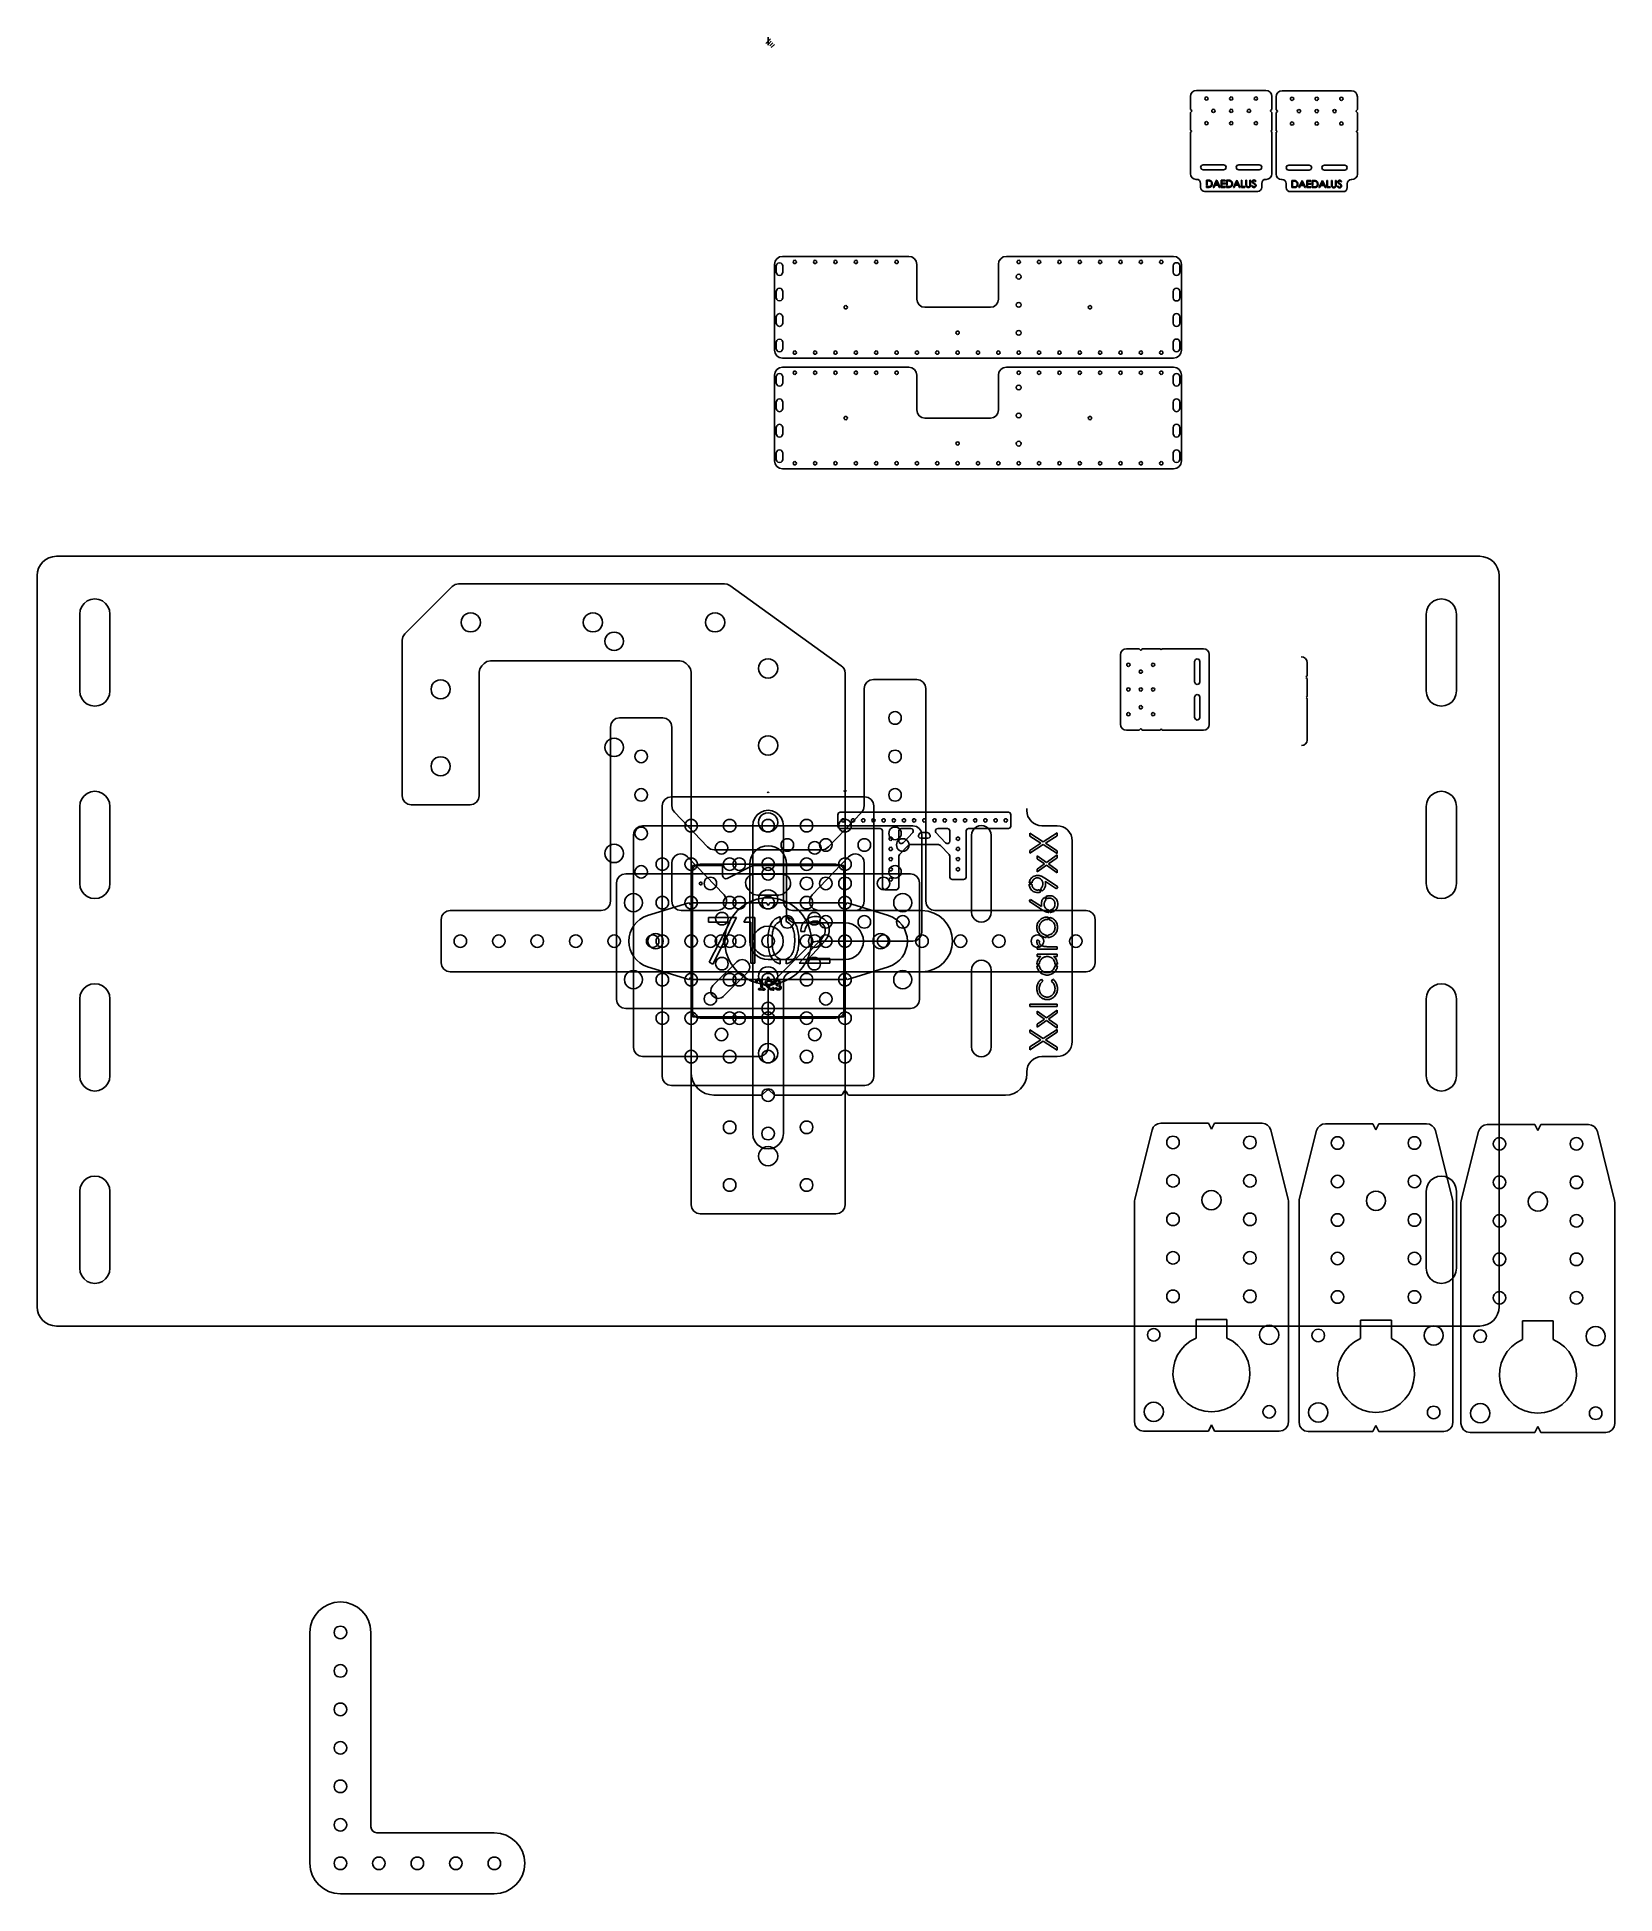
# Model space of a CAD drawing. Extents: x -257 to 298, y -311 to 343.
import ezdxf

# ---------------------------------------------------------------- set-up
doc = ezdxf.new("R2010")
doc.units = 0

msp = doc.modelspace()

# ---------------------------------------------------------------- linework, layer by layer
for p, q in [((-47.169715, 63.353787), (-47.4133, 62.1292)), ((-47.169715, 63.353787), (-47.4133, 62.1292)), ((-47.4133, 62.1293), (-47.4133, -12.7504)), ((-47.4133, 62.1293), (-47.4133, -12.7504)), ((-46.476042, 64.391942), (-47.169715, 63.353787)), ((-46.476042, 64.391942), (-47.169715, 63.353787)), ((-45.437887, 65.085615), (-46.476042, 64.391942)), ((-45.437887, 65.085615), (-46.476042, 64.391942)), ((-44.2133, 65.3292), (-45.437887, 65.085615)), ((-44.2133, 65.3292), (-45.437887, 65.085615)), ((50.9865, 65.3291), (-44.2132, 65.3291)), ((50.9865, 65.3291), (-44.2132, 65.3291)), ((4.641761, 59.132006), (4.56533, 58.5559)), ((4.641761, 59.132006), (4.56533, 58.5559)), ((4.861146, 59.6599), (4.641761, 59.132006)), ((4.861146, 59.6599), (4.641761, 59.132006)), ((5.208623, 60.11384), (4.861146, 59.6599)), ((5.208623, 60.11384), (4.861146, 59.6599)), ((5.66933, 60.468084), (5.208623, 60.11384)), ((5.66933, 60.468084), (5.208623, 60.11384)), ((6.206468, 60.689946), (5.66933, 60.468084)), ((6.206468, 60.689946), (5.66933, 60.468084)), ((6.77333, 60.7639), (6.206468, 60.689946)), ((6.77333, 60.7639), (6.206468, 60.689946)), ((7.340192, 60.689946), (6.77333, 60.7639)), ((7.340192, 60.689946), (6.77333, 60.7639)), ((7.87733, 60.468084), (7.340192, 60.689946)), ((7.87733, 60.468084), (7.340192, 60.689946)), ((8.338037, 60.11384), (7.87733, 60.468084)), ((8.338037, 60.11384), (7.87733, 60.468084)), ((8.685514, 59.6599), (8.338037, 60.11384)), ((8.685514, 59.6599), (8.338037, 60.11384)), ((8.904899, 59.132006), (8.685514, 59.6599)), ((8.904899, 59.132006), (8.685514, 59.6599)), ((8.98133, 58.5559), (8.904899, 59.132006)), ((8.98133, 58.5559), (8.904899, 59.132006)), ((18.188431, 59.132006), (18.112, 58.5559)), ((18.188431, 59.132006), (18.112, 58.5559)), ((18.407816, 59.6599), (18.188431, 59.132006)), ((18.407816, 59.6599), (18.188431, 59.132006)), ((18.755293, 60.11384), (18.407816, 59.6599)), ((18.755293, 60.11384), (18.407816, 59.6599)), ((19.216, 60.468084), (18.755293, 60.11384)), ((19.216, 60.468084), (18.755293, 60.11384)), ((19.753138, 60.689946), (19.216, 60.468084)), ((19.753138, 60.689946), (19.216, 60.468084)), ((20.32, 60.7639), (19.753138, 60.689946)), ((20.32, 60.7639), (19.753138, 60.689946)), ((20.886862, 60.689946), (20.32, 60.7639)), ((20.886862, 60.689946), (20.32, 60.7639)), ((21.424, 60.468084), (20.886862, 60.689946)), ((21.424, 60.468084), (20.886862, 60.689946)), ((21.884707, 60.11384), (21.424, 60.468084)), ((21.884707, 60.11384), (21.424, 60.468084)), ((22.232184, 59.6599), (21.884707, 60.11384)), ((22.232184, 59.6599), (21.884707, 60.11384)), ((22.451569, 59.132006), (22.232184, 59.6599)), ((22.451569, 59.132006), (22.232184, 59.6599)), ((22.528, 58.5559), (22.451569, 59.132006)), ((22.528, 58.5559), (22.451569, 59.132006)), ((31.735031, 59.132006), (31.6586, 58.5559)), ((31.735031, 59.132006), (31.6586, 58.5559)), ((31.954416, 59.6599), (31.735031, 59.132006)), ((31.954416, 59.6599), (31.735031, 59.132006)), ((32.301893, 60.11384), (31.954416, 59.6599)), ((32.301893, 60.11384), (31.954416, 59.6599)), ((32.7626, 60.468084), (32.301893, 60.11384)), ((32.7626, 60.468084), (32.301893, 60.11384)), ((33.299738, 60.689946), (32.7626, 60.468084)), ((33.299738, 60.689946), (32.7626, 60.468084)), ((33.8666, 60.7639), (33.299738, 60.689946)), ((33.8666, 60.7639), (33.299738, 60.689946)), ((34.433462, 60.689946), (33.8666, 60.7639)), ((34.433462, 60.689946), (33.8666, 60.7639)), ((34.9706, 60.468084), (34.433462, 60.689946)), ((34.9706, 60.468084), (34.433462, 60.689946)), ((35.431307, 60.11384), (34.9706, 60.468084)), ((35.431307, 60.11384), (34.9706, 60.468084)), ((35.778784, 59.6599), (35.431307, 60.11384)), ((35.778784, 59.6599), (35.431307, 60.11384)), ((35.998169, 59.132006), (35.778784, 59.6599)), ((35.998169, 59.132006), (35.778784, 59.6599)), ((36.0746, 58.5559), (35.998169, 59.132006)), ((36.0746, 58.5559), (35.998169, 59.132006)), ((45.281731, 59.132006), (45.2053, 58.5559)), ((45.281731, 59.132006), (45.2053, 58.5559)), ((45.501116, 59.6599), (45.281731, 59.132006)), ((45.501116, 59.6599), (45.281731, 59.132006)), ((45.848593, 60.11384), (45.501116, 59.6599)), ((45.848593, 60.11384), (45.501116, 59.6599)), ((46.3093, 60.468084), (45.848593, 60.11384)), ((46.3093, 60.468084), (45.848593, 60.11384)), ((46.846438, 60.689946), (46.3093, 60.468084)), ((46.846438, 60.689946), (46.3093, 60.468084)), ((47.4133, 60.7639), (46.846438, 60.689946)), ((47.4133, 60.7639), (46.846438, 60.689946)), ((47.980162, 60.689946), (47.4133, 60.7639)), ((47.980162, 60.689946), (47.4133, 60.7639)), ((48.5173, 60.468084), (47.980162, 60.689946)), ((48.5173, 60.468084), (47.980162, 60.689946)), ((48.978007, 60.11384), (48.5173, 60.468084)), ((48.978007, 60.11384), (48.5173, 60.468084)), ((49.325484, 59.6599), (48.978007, 60.11384)), ((49.325484, 59.6599), (48.978007, 60.11384)), ((49.544869, 59.132006), (49.325484, 59.6599)), ((49.544869, 59.132006), (49.325484, 59.6599)), ((49.6213, 58.5559), (49.544869, 59.132006)), ((49.6213, 58.5559), (49.544869, 59.132006)), ((52.232184, 65.077728), (50.9866, 65.3292)), ((52.232184, 65.077728), (50.9866, 65.3292)), ((53.249342, 64.391942), (52.232184, 65.077728)), ((53.249342, 64.391942), (52.232184, 65.077728)), ((53.935128, 63.374784), (53.249342, 64.391942)), ((53.935128, 63.374784), (53.249342, 64.391942)), ((54.1866, 62.1292), (53.935128, 63.374784)), ((54.1866, 62.1292), (53.935128, 63.374784)), ((54.1866, 27.8896), (54.1866, 62.1293)), ((54.1866, 27.8896), (54.1866, 62.1293)), ((-39.384869, 52.358706), (-39.4613, 51.7826)), ((-39.384869, 52.358706), (-39.4613, 51.7826)), ((-39.165484, 52.8866), (-39.384869, 52.358706)), ((-39.165484, 52.8866), (-39.384869, 52.358706)), ((-38.818007, 53.34054), (-39.165484, 52.8866)), ((-38.818007, 53.34054), (-39.165484, 52.8866)), ((-38.3573, 53.694784), (-38.818007, 53.34054)), ((-38.3573, 53.694784), (-38.818007, 53.34054)), ((-37.820162, 53.916646), (-38.3573, 53.694784)), ((-37.820162, 53.916646), (-38.3573, 53.694784)), ((-37.2533, 53.9906), (-37.820162, 53.916646)), ((-37.2533, 53.9906), (-37.820162, 53.916646)), ((-36.686438, 53.916646), (-37.2533, 53.9906)), ((-36.686438, 53.916646), (-37.2533, 53.9906)), ((-36.1493, 53.694784), (-36.686438, 53.916646)), ((-36.1493, 53.694784), (-36.686438, 53.916646)), ((-35.688593, 53.34054), (-36.1493, 53.694784)), ((-35.688593, 53.34054), (-36.1493, 53.694784)), ((-35.341116, 52.8866), (-35.688593, 53.34054)), ((-35.341116, 52.8866), (-35.688593, 53.34054)), ((-35.121731, 52.358706), (-35.341116, 52.8866)), ((-35.121731, 52.358706), (-35.341116, 52.8866)), ((-35.0453, 51.7826), (-35.121731, 52.358706)), ((-35.0453, 51.7826), (-35.121731, 52.358706)), ((-12.291559, 52.358706), (-12.36799, 51.7826)), ((-12.291559, 52.358706), (-12.36799, 51.7826)), ((-12.072174, 52.8866), (-12.291559, 52.358706)), ((-12.072174, 52.8866), (-12.291559, 52.358706)), ((-11.724697, 53.34054), (-12.072174, 52.8866)), ((-11.724697, 53.34054), (-12.072174, 52.8866)), ((-11.26399, 53.694784), (-11.724697, 53.34054)), ((-11.26399, 53.694784), (-11.724697, 53.34054)), ((-10.726852, 53.916646), (-11.26399, 53.694784)), ((-10.726852, 53.916646), (-11.26399, 53.694784)), ((-10.15999, 53.9906), (-10.726852, 53.916646)), ((-10.15999, 53.9906), (-10.726852, 53.916646)), ((-9.593128, 53.916646), (-10.15999, 53.9906)), ((-9.593128, 53.916646), (-10.15999, 53.9906)), ((-9.05599, 53.694784), (-9.593128, 53.916646)), ((-9.05599, 53.694784), (-9.593128, 53.916646)), ((-8.595283, 53.34054), (-9.05599, 53.694784)), ((-8.595283, 53.34054), (-9.05599, 53.694784)), ((-8.247806, 52.8866), (-8.595283, 53.34054)), ((-8.247806, 52.8866), (-8.595283, 53.34054)), ((-8.028421, 52.358706), (-8.247806, 52.8866)), ((-8.028421, 52.358706), (-8.247806, 52.8866)), ((-7.95199, 51.7826), (-8.028421, 52.358706)), ((-7.95199, 51.7826), (-8.028421, 52.358706)), ((4.56533, 58.5559), (4.641761, 57.979794)), ((4.56533, 58.5559), (4.641761, 57.979794)), ((4.641761, 57.979794), (4.861146, 57.4519)), ((4.641761, 57.979794), (4.861146, 57.4519)), ((4.861146, 57.4519), (5.208623, 56.99796)), ((4.861146, 57.4519), (5.208623, 56.99796)), ((5.208623, 56.99796), (5.66933, 56.643716)), ((5.208623, 56.99796), (5.66933, 56.643716)), ((5.66933, 56.643716), (6.206468, 56.421854)), ((5.66933, 56.643716), (6.206468, 56.421854)), ((6.206468, 56.421854), (6.77333, 56.3479)), ((6.206468, 56.421854), (6.77333, 56.3479)), ((6.77333, 56.3479), (7.340192, 56.421854)), ((6.77333, 56.3479), (7.340192, 56.421854)), ((7.340192, 56.421854), (7.87733, 56.643716)), ((7.340192, 56.421854), (7.87733, 56.643716)), ((7.87733, 56.643716), (8.338037, 56.99796)), ((7.87733, 56.643716), (8.338037, 56.99796)), ((8.338037, 56.99796), (8.685514, 57.4519)), ((8.338037, 56.99796), (8.685514, 57.4519)), ((8.685514, 57.4519), (8.904899, 57.979794)), ((8.685514, 57.4519), (8.904899, 57.979794)), ((8.904899, 57.979794), (8.98133, 58.5559)), ((8.904899, 57.979794), (8.98133, 58.5559)), ((8.98133, 58.5559), (8.98133, 58.5559)), ((8.98133, 58.5559), (8.98133, 58.5559)), ((18.112, 58.5559), (18.188431, 57.979794)), ((18.112, 58.5559), (18.188431, 57.979794)), ((18.188431, 57.979794), (18.407816, 57.4519)), ((18.188431, 57.979794), (18.407816, 57.4519)), ((18.407816, 57.4519), (18.755293, 56.99796)), ((18.407816, 57.4519), (18.755293, 56.99796)), ((18.755293, 56.99796), (19.216, 56.643716)), ((18.755293, 56.99796), (19.216, 56.643716)), ((19.216, 56.643716), (19.753138, 56.421854)), ((19.216, 56.643716), (19.753138, 56.421854)), ((19.753138, 56.421854), (20.32, 56.3479)), ((19.753138, 56.421854), (20.32, 56.3479)), ((20.32, 56.3479), (20.886862, 56.421854)), ((20.32, 56.3479), (20.886862, 56.421854)), ((20.886862, 56.421854), (21.424, 56.643716)), ((20.886862, 56.421854), (21.424, 56.643716)), ((21.424, 56.643716), (21.884707, 56.99796)), ((21.424, 56.643716), (21.884707, 56.99796)), ((21.884707, 56.99796), (22.232184, 57.4519)), ((21.884707, 56.99796), (22.232184, 57.4519)), ((22.232184, 57.4519), (22.451569, 57.979794)), ((22.232184, 57.4519), (22.451569, 57.979794)), ((22.451569, 57.979794), (22.528, 58.5559)), ((22.451569, 57.979794), (22.528, 58.5559)), ((22.528, 58.5559), (22.528, 58.5559)), ((22.528, 58.5559), (22.528, 58.5559)), ((31.6586, 58.5559), (31.735031, 57.979794)), ((31.6586, 58.5559), (31.735031, 57.979794)), ((31.735031, 57.979794), (31.954416, 57.4519)), ((31.735031, 57.979794), (31.954416, 57.4519)), ((31.954416, 57.4519), (32.301893, 56.99796)), ((31.954416, 57.4519), (32.301893, 56.99796)), ((32.301893, 56.99796), (32.7626, 56.643716)), ((32.301893, 56.99796), (32.7626, 56.643716)), ((32.7626, 56.643716), (33.299738, 56.421854)), ((32.7626, 56.643716), (33.299738, 56.421854)), ((33.299738, 56.421854), (33.8666, 56.3479)), ((33.299738, 56.421854), (33.8666, 56.3479)), ((33.8666, 56.3479), (34.433462, 56.421854)), ((33.8666, 56.3479), (34.433462, 56.421854)), ((34.433462, 56.421854), (34.9706, 56.643716)), ((34.433462, 56.421854), (34.9706, 56.643716)), ((34.9706, 56.643716), (35.431307, 56.99796)), ((34.9706, 56.643716), (35.431307, 56.99796)), ((35.431307, 56.99796), (35.778784, 57.4519)), ((35.431307, 56.99796), (35.778784, 57.4519)), ((35.778784, 57.4519), (35.998169, 57.979794)), ((35.778784, 57.4519), (35.998169, 57.979794)), ((35.998169, 57.979794), (36.0746, 58.5559)), ((35.998169, 57.979794), (36.0746, 58.5559)), ((36.0746, 58.5559), (36.0746, 58.5559)), ((36.0746, 58.5559), (36.0746, 58.5559)), ((45.2053, 58.5559), (45.281731, 57.979794)), ((45.2053, 58.5559), (45.281731, 57.979794)), ((45.281731, 57.979794), (45.501116, 57.4519)), ((45.281731, 57.979794), (45.501116, 57.4519)), ((45.501116, 57.4519), (45.848593, 56.99796)), ((45.501116, 57.4519), (45.848593, 56.99796)), ((45.848593, 56.99796), (46.3093, 56.643716)), ((45.848593, 56.99796), (46.3093, 56.643716)), ((46.3093, 56.643716), (46.846438, 56.421854)), ((46.3093, 56.643716), (46.846438, 56.421854)), ((46.846438, 56.421854), (47.4133, 56.3479)), ((46.846438, 56.421854), (47.4133, 56.3479)), ((47.4133, 56.3479), (47.980162, 56.421854)), ((47.4133, 56.3479), (47.980162, 56.421854)), ((47.980162, 56.421854), (48.5173, 56.643716)), ((47.980162, 56.421854), (48.5173, 56.643716)), ((48.5173, 56.643716), (48.978007, 56.99796)), ((48.5173, 56.643716), (48.978007, 56.99796)), ((48.978007, 56.99796), (49.325484, 57.4519)), ((48.978007, 56.99796), (49.325484, 57.4519)), ((49.325484, 57.4519), (49.544869, 57.979794)), ((49.325484, 57.4519), (49.544869, 57.979794)), ((49.544869, 57.979794), (49.6213, 58.5559)), ((49.544869, 57.979794), (49.6213, 58.5559)), ((49.6213, 58.5559), (49.6213, 58.5559)), ((49.6213, 58.5559), (49.6213, 58.5559)), ((-39.4613, 51.7826), (-39.384869, 51.206494)), ((-39.4613, 51.7826), (-39.384869, 51.206494)), ((-39.384869, 51.206494), (-39.165484, 50.6786)), ((-39.384869, 51.206494), (-39.165484, 50.6786)), ((-39.165484, 50.6786), (-38.818007, 50.22466)), ((-39.165484, 50.6786), (-38.818007, 50.22466)), ((-38.818007, 50.22466), (-38.3573, 49.870416)), ((-38.818007, 50.22466), (-38.3573, 49.870416)), ((-38.3573, 49.870416), (-37.820162, 49.648554)), ((-38.3573, 49.870416), (-37.820162, 49.648554)), ((-37.820162, 49.648554), (-37.2533, 49.5746)), ((-37.820162, 49.648554), (-37.2533, 49.5746)), ((-37.2533, 49.5746), (-36.686438, 49.648554)), ((-37.2533, 49.5746), (-36.686438, 49.648554)), ((-36.686438, 49.648554), (-36.1493, 49.870416)), ((-36.686438, 49.648554), (-36.1493, 49.870416)), ((-36.1493, 49.870416), (-35.688593, 50.22466)), ((-36.1493, 49.870416), (-35.688593, 50.22466)), ((-35.688593, 50.22466), (-35.341116, 50.6786)), ((-35.688593, 50.22466), (-35.341116, 50.6786)), ((-35.341116, 50.6786), (-35.121731, 51.206494)), ((-35.341116, 50.6786), (-35.121731, 51.206494)), ((-35.121731, 51.206494), (-35.0453, 51.7826)), ((-35.121731, 51.206494), (-35.0453, 51.7826)), ((-35.0453, 51.7826), (-35.0453, 51.7826)), ((-35.0453, 51.7826), (-35.0453, 51.7826)), ((-16, 51.3563), (-26.6666, 51.3563)), ((-26.6666, 51.3563), (-26.6666, -1.978)), ((-16, 51.3563), (-26.6666, 51.3563)), ((-26.6666, 51.3563), (-26.6666, -1.978)), ((-16, 47.7495), (-16, 51.3563)), ((-16, 47.7495), (-16, 51.3563)), ((-16, 47.7485), (-15.86498, 47.229076)), ((-16, 47.7485), (-15.86498, 47.229076)), ((-15.86498, 47.229076), (-15.494111, 46.841148)), ((-15.86498, 47.229076), (-15.494111, 46.841148)), ((-15.494111, 46.841148), (-14.98128, 46.682921)), ((-15.494111, 46.841148), (-14.98128, 46.682921)), ((-14.98128, 46.682921), (-14.45631, 46.794449)), ((-14.98128, 46.682921), (-14.45631, 46.794449)), ((-5.33332, 51.3563), (-14.45629, 46.79559)), ((-5.33332, 51.3563), (-14.45629, 46.79559)), ((-12.36799, 51.7826), (-12.291559, 51.206494)), ((-12.36799, 51.7826), (-12.291559, 51.206494)), ((-12.291559, 51.206494), (-12.072174, 50.6786)), ((-12.291559, 51.206494), (-12.072174, 50.6786)), ((-12.072174, 50.6786), (-11.724697, 50.22466)), ((-12.072174, 50.6786), (-11.724697, 50.22466)), ((-11.724697, 50.22466), (-11.26399, 49.870416)), ((-11.724697, 50.22466), (-11.26399, 49.870416)), ((-11.26399, 49.870416), (-10.726852, 49.648554)), ((-11.26399, 49.870416), (-10.726852, 49.648554)), ((-10.726852, 49.648554), (-10.15999, 49.5746)), ((-10.726852, 49.648554), (-10.15999, 49.5746)), ((-10.15999, 49.5746), (-9.593128, 49.648554)), ((-10.15999, 49.5746), (-9.593128, 49.648554)), ((-9.593128, 49.648554), (-9.05599, 49.870416)), ((-9.593128, 49.648554), (-9.05599, 49.870416)), ((-9.05599, 49.870416), (-8.595283, 50.22466)), ((-9.05599, 49.870416), (-8.595283, 50.22466)), ((-8.595283, 50.22466), (-8.247806, 50.6786)), ((-8.595283, 50.22466), (-8.247806, 50.6786)), ((-8.247806, 50.6786), (-8.028421, 51.206494)), ((-8.247806, 50.6786), (-8.028421, 51.206494)), ((-8.028421, 51.206494), (-7.95199, 51.7826)), ((-8.028421, 51.206494), (-7.95199, 51.7826)), ((-7.95199, 51.7826), (-7.95199, 51.7826)), ((-7.95199, 51.7826), (-7.95199, 51.7826)), ((26.6666, 51.3563), (-5.33332, 51.3563)), ((26.6666, 51.3563), (-5.33332, 51.3563)), ((11.634516, 46.1132), (11.415131, 45.585306)), ((11.634516, 46.1132), (11.415131, 45.585306)), ((11.981993, 46.56714), (11.634516, 46.1132)), ((11.981993, 46.56714), (11.634516, 46.1132)), ((12.4427, 46.921384), (11.981993, 46.56714)), ((12.4427, 46.921384), (11.981993, 46.56714)), ((12.979838, 47.143246), (12.4427, 46.921384)), ((12.979838, 47.143246), (12.4427, 46.921384)), ((13.5467, 47.2172), (12.979838, 47.143246)), ((13.5467, 47.2172), (12.979838, 47.143246)), ((14.113562, 47.143246), (13.5467, 47.2172)), ((14.113562, 47.143246), (13.5467, 47.2172)), ((14.6507, 46.921384), (14.113562, 47.143246)), ((14.6507, 46.921384), (14.113562, 47.143246)), ((15.111407, 46.56714), (14.6507, 46.921384)), ((15.111407, 46.56714), (14.6507, 46.921384)), ((15.458884, 46.1132), (15.111407, 46.56714)), ((15.458884, 46.1132), (15.111407, 46.56714)), ((15.678269, 45.585306), (15.458884, 46.1132)), ((15.678269, 45.585306), (15.458884, 46.1132)), ((25.181116, 46.1132), (24.961731, 45.585306)), ((25.181116, 46.1132), (24.961731, 45.585306)), ((25.528593, 46.56714), (25.181116, 46.1132)), ((25.528593, 46.56714), (25.181116, 46.1132)), ((25.9893, 46.921384), (25.528593, 46.56714)), ((25.9893, 46.921384), (25.528593, 46.56714)), ((26.526438, 47.143246), (25.9893, 46.921384)), ((26.526438, 47.143246), (25.9893, 46.921384)), ((27.0933, 47.2172), (26.526438, 47.143246)), ((27.0933, 47.2172), (26.526438, 47.143246)), ((26.6666, -1.978), (26.6666, 51.3563)), ((26.6666, -1.978), (26.6666, 51.3563)), ((27.660162, 47.143246), (27.0933, 47.2172)), ((27.660162, 47.143246), (27.0933, 47.2172)), ((28.1973, 46.921384), (27.660162, 47.143246)), ((28.1973, 46.921384), (27.660162, 47.143246)), ((28.658007, 46.56714), (28.1973, 46.921384)), ((28.658007, 46.56714), (28.1973, 46.921384)), ((29.005484, 46.1132), (28.658007, 46.56714)), ((29.005484, 46.1132), (28.658007, 46.56714)), ((29.224869, 45.585306), (29.005484, 46.1132)), ((29.224869, 45.585306), (29.005484, 46.1132)), ((38.727816, 46.1132), (38.508431, 45.585306)), ((38.727816, 46.1132), (38.508431, 45.585306)), ((39.075293, 46.56714), (38.727816, 46.1132)), ((39.075293, 46.56714), (38.727816, 46.1132)), ((39.536, 46.921384), (39.075293, 46.56714)), ((39.536, 46.921384), (39.075293, 46.56714)), ((40.073138, 47.143246), (39.536, 46.921384)), ((40.073138, 47.143246), (39.536, 46.921384)), ((40.64, 47.2172), (40.073138, 47.143246)), ((40.64, 47.2172), (40.073138, 47.143246)), ((41.206862, 47.143246), (40.64, 47.2172)), ((41.206862, 47.143246), (40.64, 47.2172)), ((41.744, 46.921384), (41.206862, 47.143246)), ((41.744, 46.921384), (41.206862, 47.143246)), ((42.204707, 46.56714), (41.744, 46.921384)), ((42.204707, 46.56714), (41.744, 46.921384)), ((42.552184, 46.1132), (42.204707, 46.56714)), ((42.552184, 46.1132), (42.204707, 46.56714)), ((42.771569, 45.585306), (42.552184, 46.1132)), ((42.771569, 45.585306), (42.552184, 46.1132)), ((-39.165484, 39.3399), (-39.384869, 38.812006)), ((-39.165484, 39.3399), (-39.384869, 38.812006)), ((-38.818007, 39.79384), (-39.165484, 39.3399)), ((-38.818007, 39.79384), (-39.165484, 39.3399)), ((-38.3573, 40.148084), (-38.818007, 39.79384)), ((-38.3573, 40.148084), (-38.818007, 39.79384)), ((-37.820162, 40.369946), (-38.3573, 40.148084)), ((-37.820162, 40.369946), (-38.3573, 40.148084)), ((-37.2533, 40.4439), (-37.820162, 40.369946)), ((-37.2533, 40.4439), (-37.820162, 40.369946)), ((-36.686438, 40.369946), (-37.2533, 40.4439)), ((-36.686438, 40.369946), (-37.2533, 40.4439)), ((-36.1493, 40.148084), (-36.686438, 40.369946)), ((-36.1493, 40.148084), (-36.686438, 40.369946)), ((-35.688593, 39.79384), (-36.1493, 40.148084)), ((-35.688593, 39.79384), (-36.1493, 40.148084)), ((-35.341116, 39.3399), (-35.688593, 39.79384)), ((-35.341116, 39.3399), (-35.688593, 39.79384)), ((-35.121731, 38.812006), (-35.341116, 39.3399)), ((-35.121731, 38.812006), (-35.341116, 39.3399)), ((-23.973302, 45.47108), (-24.239968, 45.0092)), ((-23.973302, 45.47108), (-24.239968, 45.0092)), ((-24.239968, 45.0092), (-23.973301, 44.54732)), ((-24.239968, 45.0092), (-23.973301, 44.54732)), ((-23.439969, 45.47108), (-23.973302, 45.47108)), ((-23.439969, 45.47108), (-23.973302, 45.47108)), ((-23.973301, 44.54732), (-23.439968, 44.54732)), ((-23.973301, 44.54732), (-23.439968, 44.54732)), ((-23.1733, 45.0092), (-23.439969, 45.47108)), ((-23.1733, 45.0092), (-23.439969, 45.47108)), ((-23.439968, 44.54732), (-23.173301, 45.0092)), ((-23.439968, 44.54732), (-23.173301, 45.0092)), ((-23.173301, 45.0092), (-23.1733, 45.0092)), ((-23.173301, 45.0092), (-23.1733, 45.0092)), ((-12.072174, 39.3399), (-12.291559, 38.812006)), ((-12.072174, 39.3399), (-12.291559, 38.812006)), ((-11.724697, 39.79384), (-12.072174, 39.3399)), ((-11.724697, 39.79384), (-12.072174, 39.3399)), ((-11.26399, 40.148084), (-11.724697, 39.79384)), ((-11.26399, 40.148084), (-11.724697, 39.79384)), ((-10.726852, 40.369946), (-11.26399, 40.148084)), ((-10.726852, 40.369946), (-11.26399, 40.148084)), ((-10.15999, 40.4439), (-10.726852, 40.369946)), ((-10.15999, 40.4439), (-10.726852, 40.369946)), ((-9.593128, 40.369946), (-10.15999, 40.4439)), ((-9.593128, 40.369946), (-10.15999, 40.4439)), ((-9.05599, 40.148084), (-9.593128, 40.369946)), ((-9.05599, 40.148084), (-9.593128, 40.369946)), ((-8.595283, 39.79384), (-9.05599, 40.148084)), ((-8.595283, 39.79384), (-9.05599, 40.148084)), ((-8.247806, 39.3399), (-8.595283, 39.79384)), ((-8.247806, 39.3399), (-8.595283, 39.79384)), ((-8.028421, 38.812006), (-8.247806, 39.3399)), ((-8.028421, 38.812006), (-8.247806, 39.3399)), ((11.415131, 45.585306), (11.3387, 45.0092)), ((11.415131, 45.585306), (11.3387, 45.0092)), ((11.3387, 45.0092), (11.415131, 44.433094)), ((11.3387, 45.0092), (11.415131, 44.433094)), ((11.415131, 44.433094), (11.634516, 43.9052)), ((11.415131, 44.433094), (11.634516, 43.9052)), ((11.634516, 43.9052), (11.981993, 43.45126)), ((11.634516, 43.9052), (11.981993, 43.45126)), ((11.981993, 43.45126), (12.4427, 43.097016)), ((11.981993, 43.45126), (12.4427, 43.097016)), ((12.4427, 43.097016), (12.979838, 42.875154)), ((12.4427, 43.097016), (12.979838, 42.875154)), ((12.979838, 42.875154), (13.5467, 42.8012)), ((12.979838, 42.875154), (13.5467, 42.8012)), ((13.5467, 42.8012), (14.113562, 42.875154)), ((13.5467, 42.8012), (14.113562, 42.875154)), ((14.113562, 42.875154), (14.6507, 43.097016)), ((14.113562, 42.875154), (14.6507, 43.097016)), ((14.6507, 43.097016), (15.111407, 43.45126)), ((14.6507, 43.097016), (15.111407, 43.45126)), ((15.111407, 43.45126), (15.458884, 43.9052)), ((15.111407, 43.45126), (15.458884, 43.9052)), ((15.458884, 43.9052), (15.678269, 44.433094)), ((15.458884, 43.9052), (15.678269, 44.433094)), ((15.7547, 45.0092), (15.678269, 45.585306)), ((15.7547, 45.0092), (15.678269, 45.585306)), ((15.678269, 44.433094), (15.7547, 45.0092)), ((15.678269, 44.433094), (15.7547, 45.0092)), ((15.7547, 45.0092), (15.7547, 45.0092)), ((15.7547, 45.0092), (15.7547, 45.0092)), ((24.961731, 45.585306), (24.8853, 45.0092)), ((24.961731, 45.585306), (24.8853, 45.0092)), ((24.8853, 45.0092), (24.961731, 44.433094)), ((24.8853, 45.0092), (24.961731, 44.433094)), ((24.961731, 44.433094), (25.181116, 43.9052)), ((24.961731, 44.433094), (25.181116, 43.9052)), ((25.181116, 43.9052), (25.528593, 43.45126)), ((25.181116, 43.9052), (25.528593, 43.45126)), ((25.528593, 43.45126), (25.9893, 43.097016)), ((25.528593, 43.45126), (25.9893, 43.097016)), ((25.9893, 43.097016), (26.526438, 42.875154)), ((25.9893, 43.097016), (26.526438, 42.875154)), ((26.526438, 42.875154), (27.0933, 42.8012)), ((26.526438, 42.875154), (27.0933, 42.8012)), ((27.0933, 42.8012), (27.660162, 42.875154)), ((27.0933, 42.8012), (27.660162, 42.875154)), ((27.660162, 42.875154), (28.1973, 43.097016)), ((27.660162, 42.875154), (28.1973, 43.097016)), ((28.1973, 43.097016), (28.658007, 43.45126)), ((28.1973, 43.097016), (28.658007, 43.45126)), ((28.658007, 43.45126), (29.005484, 43.9052)), ((28.658007, 43.45126), (29.005484, 43.9052)), ((29.005484, 43.9052), (29.224869, 44.433094)), ((29.005484, 43.9052), (29.224869, 44.433094)), ((29.3013, 45.0092), (29.224869, 45.585306)), ((29.3013, 45.0092), (29.224869, 45.585306)), ((29.224869, 44.433094), (29.3013, 45.0092)), ((29.224869, 44.433094), (29.3013, 45.0092)), ((29.3013, 45.0092), (29.3013, 45.0092)), ((29.3013, 45.0092), (29.3013, 45.0092)), ((38.508431, 45.585306), (38.432, 45.0092)), ((38.508431, 45.585306), (38.432, 45.0092)), ((38.432, 45.0092), (38.508431, 44.433094)), ((38.432, 45.0092), (38.508431, 44.433094)), ((38.508431, 44.433094), (38.727816, 43.9052)), ((38.508431, 44.433094), (38.727816, 43.9052)), ((38.727816, 43.9052), (39.075293, 43.45126)), ((38.727816, 43.9052), (39.075293, 43.45126)), ((39.075293, 43.45126), (39.536, 43.097016)), ((39.075293, 43.45126), (39.536, 43.097016)), ((39.536, 43.097016), (40.073138, 42.875154)), ((39.536, 43.097016), (40.073138, 42.875154)), ((40.073138, 42.875154), (40.64, 42.8012)), ((40.073138, 42.875154), (40.64, 42.8012)), ((40.64, 42.8012), (41.206862, 42.875154)), ((40.64, 42.8012), (41.206862, 42.875154)), ((41.206862, 42.875154), (41.744, 43.097016)), ((41.206862, 42.875154), (41.744, 43.097016)), ((41.744, 43.097016), (42.204707, 43.45126)), ((41.744, 43.097016), (42.204707, 43.45126)), ((42.204707, 43.45126), (42.552184, 43.9052)), ((42.204707, 43.45126), (42.552184, 43.9052)), ((42.552184, 43.9052), (42.771569, 44.433094)), ((42.552184, 43.9052), (42.771569, 44.433094)), ((42.848, 45.0092), (42.771569, 45.585306)), ((42.848, 45.0092), (42.771569, 45.585306)), ((42.771569, 44.433094), (42.848, 45.0092)), ((42.771569, 44.433094), (42.848, 45.0092)), ((42.848, 45.0092), (42.848, 45.0092)), ((42.848, 45.0092), (42.848, 45.0092)), ((-39.384869, 38.812006), (-39.4613, 38.2359)), ((-39.384869, 38.812006), (-39.4613, 38.2359)), ((-39.4613, 38.2359), (-39.384869, 37.659794)), ((-39.4613, 38.2359), (-39.384869, 37.659794)), ((-39.384869, 37.659794), (-39.165484, 37.1319)), ((-39.384869, 37.659794), (-39.165484, 37.1319)), ((-39.165484, 37.1319), (-38.818007, 36.67796)), ((-39.165484, 37.1319), (-38.818007, 36.67796)), ((-38.818007, 36.67796), (-38.3573, 36.323716)), ((-38.818007, 36.67796), (-38.3573, 36.323716)), ((-38.3573, 36.323716), (-37.820162, 36.101854)), ((-38.3573, 36.323716), (-37.820162, 36.101854)), ((-37.820162, 36.101854), (-37.2533, 36.0279)), ((-37.820162, 36.101854), (-37.2533, 36.0279)), ((-37.2533, 36.0279), (-36.686438, 36.101854)), ((-37.2533, 36.0279), (-36.686438, 36.101854)), ((-36.686438, 36.101854), (-36.1493, 36.323716)), ((-36.686438, 36.101854), (-36.1493, 36.323716)), ((-36.1493, 36.323716), (-35.688593, 36.67796)), ((-36.1493, 36.323716), (-35.688593, 36.67796)), ((-35.688593, 36.67796), (-35.341116, 37.1319)), ((-35.688593, 36.67796), (-35.341116, 37.1319)), ((-35.341116, 37.1319), (-35.121731, 37.659794)), ((-35.341116, 37.1319), (-35.121731, 37.659794)), ((-35.0453, 38.2359), (-35.121731, 38.812006)), ((-35.0453, 38.2359), (-35.121731, 38.812006)), ((-35.121731, 37.659794), (-35.0453, 38.2359)), ((-35.121731, 37.659794), (-35.0453, 38.2359)), ((-35.0453, 38.2359), (-35.0453, 38.2359)), ((-35.0453, 38.2359), (-35.0453, 38.2359)), ((-12.291559, 38.812006), (-12.36799, 38.2359)), ((-12.291559, 38.812006), (-12.36799, 38.2359)), ((-12.36799, 38.2359), (-12.291559, 37.659794)), ((-12.36799, 38.2359), (-12.291559, 37.659794)), ((-12.291559, 37.659794), (-12.072174, 37.1319)), ((-12.291559, 37.659794), (-12.072174, 37.1319)), ((-12.072174, 37.1319), (-11.724697, 36.67796)), ((-12.072174, 37.1319), (-11.724697, 36.67796)), ((-11.724697, 36.67796), (-11.26399, 36.323716)), ((-11.724697, 36.67796), (-11.26399, 36.323716)), ((-11.26399, 36.323716), (-10.726852, 36.101854)), ((-11.26399, 36.323716), (-10.726852, 36.101854)), ((-10.726852, 36.101854), (-10.15999, 36.0279)), ((-10.726852, 36.101854), (-10.15999, 36.0279)), ((-10.15999, 36.0279), (-9.593128, 36.101854)), ((-10.15999, 36.0279), (-9.593128, 36.101854)), ((-9.593128, 36.101854), (-9.05599, 36.323716)), ((-9.593128, 36.101854), (-9.05599, 36.323716)), ((-9.05599, 36.323716), (-8.595283, 36.67796)), ((-9.05599, 36.323716), (-8.595283, 36.67796)), ((-8.595283, 36.67796), (-8.247806, 37.1319)), ((-8.595283, 36.67796), (-8.247806, 37.1319)), ((-8.247806, 37.1319), (-8.028421, 37.659794)), ((-8.247806, 37.1319), (-8.028421, 37.659794)), ((-7.95199, 38.2359), (-8.028421, 38.812006)), ((-7.95199, 38.2359), (-8.028421, 38.812006)), ((-8.028421, 37.659794), (-7.95199, 38.2359)), ((-8.028421, 37.659794), (-7.95199, 38.2359)), ((-7.95199, 38.2359), (-7.95199, 38.2359)), ((-7.95199, 38.2359), (-7.95199, 38.2359)), ((5.208623, 33.02054), (4.861146, 32.5666)), ((5.208623, 33.02054), (4.861146, 32.5666)), ((5.66933, 33.374784), (5.208623, 33.02054)), ((5.66933, 33.374784), (5.208623, 33.02054)), ((6.206468, 33.596646), (5.66933, 33.374784)), ((6.206468, 33.596646), (5.66933, 33.374784)), ((6.77333, 33.6706), (6.206468, 33.596646)), ((6.77333, 33.6706), (6.206468, 33.596646)), ((7.340192, 33.596646), (6.77333, 33.6706)), ((7.340192, 33.596646), (6.77333, 33.6706)), ((7.87733, 33.374784), (7.340192, 33.596646)), ((7.87733, 33.374784), (7.340192, 33.596646)), ((8.338037, 33.02054), (7.87733, 33.374784)), ((8.338037, 33.02054), (7.87733, 33.374784)), ((8.685514, 32.5666), (8.338037, 33.02054)), ((8.685514, 32.5666), (8.338037, 33.02054)), ((18.755293, 33.02054), (18.407816, 32.5666)), ((18.755293, 33.02054), (18.407816, 32.5666)), ((19.216, 33.374784), (18.755293, 33.02054)), ((19.216, 33.374784), (18.755293, 33.02054)), ((19.753138, 33.596646), (19.216, 33.374784)), ((19.753138, 33.596646), (19.216, 33.374784)), ((20.32, 33.6706), (19.753138, 33.596646)), ((20.32, 33.6706), (19.753138, 33.596646)), ((20.886862, 33.596646), (20.32, 33.6706)), ((20.886862, 33.596646), (20.32, 33.6706)), ((21.424, 33.374784), (20.886862, 33.596646)), ((21.424, 33.374784), (20.886862, 33.596646)), ((21.884707, 33.02054), (21.424, 33.374784)), ((21.884707, 33.02054), (21.424, 33.374784)), ((22.232184, 32.5666), (21.884707, 33.02054)), ((22.232184, 32.5666), (21.884707, 33.02054)), ((32.301893, 33.02054), (31.954416, 32.5666)), ((32.301893, 33.02054), (31.954416, 32.5666)), ((32.7626, 33.374784), (32.301893, 33.02054)), ((32.7626, 33.374784), (32.301893, 33.02054)), ((33.299738, 33.596646), (32.7626, 33.374784)), ((33.299738, 33.596646), (32.7626, 33.374784)), ((33.8666, 33.6706), (33.299738, 33.596646)), ((33.8666, 33.6706), (33.299738, 33.596646)), ((34.433462, 33.596646), (33.8666, 33.6706)), ((34.433462, 33.596646), (33.8666, 33.6706)), ((34.9706, 33.374784), (34.433462, 33.596646)), ((34.9706, 33.374784), (34.433462, 33.596646)), ((35.431307, 33.02054), (34.9706, 33.374784)), ((35.431307, 33.02054), (34.9706, 33.374784)), ((35.778784, 32.5666), (35.431307, 33.02054)), ((35.778784, 32.5666), (35.431307, 33.02054)), ((45.848593, 33.02054), (45.501116, 32.5666)), ((45.848593, 33.02054), (45.501116, 32.5666)), ((46.3093, 33.374784), (45.848593, 33.02054)), ((46.3093, 33.374784), (45.848593, 33.02054)), ((46.846438, 33.596646), (46.3093, 33.374784)), ((46.846438, 33.596646), (46.3093, 33.374784)), ((47.4133, 33.6706), (46.846438, 33.596646)), ((47.4133, 33.6706), (46.846438, 33.596646)), ((47.980162, 33.596646), (47.4133, 33.6706)), ((47.980162, 33.596646), (47.4133, 33.6706)), ((48.5173, 33.374784), (47.980162, 33.596646)), ((48.5173, 33.374784), (47.980162, 33.596646)), ((48.978007, 33.02054), (48.5173, 33.374784)), ((48.978007, 33.02054), (48.5173, 33.374784)), ((49.325484, 32.5666), (48.978007, 33.02054)), ((49.325484, 32.5666), (48.978007, 33.02054)), ((-38.818007, 26.24714), (-39.165484, 25.7932)), ((-38.818007, 26.24714), (-39.165484, 25.7932)), ((-38.3573, 26.601384), (-38.818007, 26.24714)), ((-38.3573, 26.601384), (-38.818007, 26.24714)), ((-37.820162, 26.823246), (-38.3573, 26.601384)), ((-37.820162, 26.823246), (-38.3573, 26.601384)), ((-37.2533, 26.8972), (-37.820162, 26.823246)), ((-37.2533, 26.8972), (-37.820162, 26.823246)), ((-36.686438, 26.823246), (-37.2533, 26.8972)), ((-36.686438, 26.823246), (-37.2533, 26.8972)), ((-36.1493, 26.601384), (-36.686438, 26.823246)), ((-36.1493, 26.601384), (-36.686438, 26.823246)), ((-35.688593, 26.24714), (-36.1493, 26.601384)), ((-35.688593, 26.24714), (-36.1493, 26.601384)), ((-35.341116, 25.7932), (-35.688593, 26.24714)), ((-35.341116, 25.7932), (-35.688593, 26.24714)), ((-11.724697, 26.24714), (-12.072174, 25.7932)), ((-11.724697, 26.24714), (-12.072174, 25.7932)), ((-11.26399, 26.601384), (-11.724697, 26.24714)), ((-11.26399, 26.601384), (-11.724697, 26.24714)), ((-10.726852, 26.823246), (-11.26399, 26.601384)), ((-10.726852, 26.823246), (-11.26399, 26.601384)), ((-10.15999, 26.8972), (-10.726852, 26.823246)), ((-10.15999, 26.8972), (-10.726852, 26.823246)), ((-9.593128, 26.823246), (-10.15999, 26.8972)), ((-9.593128, 26.823246), (-10.15999, 26.8972)), ((-9.05599, 26.601384), (-9.593128, 26.823246)), ((-9.05599, 26.601384), (-9.593128, 26.823246)), ((-8.595283, 26.24714), (-9.05599, 26.601384)), ((-8.595283, 26.24714), (-9.05599, 26.601384)), ((-8.247806, 25.7932), (-8.595283, 26.24714)), ((-8.247806, 25.7932), (-8.595283, 26.24714)), ((-4.618819, 27.355865), (-5.148734, 26.08076)), ((-4.618819, 27.355865), (-5.148734, 26.08076)), ((-3.779503, 28.452337), (-4.618819, 27.355865)), ((-3.779503, 28.452337), (-4.618819, 27.355865)), ((-2.666685, 29.307999), (-3.779503, 28.452337)), ((-2.666685, 29.307999), (-3.779503, 28.452337)), ((-1.369251, 29.843897), (-2.666685, 29.307999)), ((-1.369251, 29.843897), (-2.666685, 29.307999)), ((-0.00002, 30.02253), (-1.369251, 29.843897)), ((-0.00002, 30.02253), (-1.369251, 29.843897)), ((1.369211, 29.843897), (-0.00002, 30.02253)), ((1.369211, 29.843897), (-0.00002, 30.02253)), ((2.666645, 29.307999), (1.369211, 29.843897)), ((2.666645, 29.307999), (1.369211, 29.843897)), ((3.779464, 28.452337), (2.666645, 29.307999)), ((3.779464, 28.452337), (2.666645, 29.307999)), ((4.618782, 27.355865), (3.779464, 28.452337)), ((4.618782, 27.355865), (3.779464, 28.452337)), ((4.641761, 32.038706), (4.56533, 31.4626)), ((4.641761, 32.038706), (4.56533, 31.4626)), ((4.56533, 31.4626), (4.641761, 30.886494)), ((4.56533, 31.4626), (4.641761, 30.886494)), ((5.148703, 26.08076), (4.618782, 27.355865)), ((5.148703, 26.08076), (4.618782, 27.355865)), ((4.861146, 32.5666), (4.641761, 32.038706)), ((4.861146, 32.5666), (4.641761, 32.038706)), ((4.641761, 30.886494), (4.861146, 30.3586)), ((4.641761, 30.886494), (4.861146, 30.3586)), ((4.861146, 30.3586), (5.208623, 29.90466)), ((4.861146, 30.3586), (5.208623, 29.90466)), ((5.208623, 29.90466), (5.66933, 29.550416)), ((5.208623, 29.90466), (5.66933, 29.550416)), ((5.66933, 29.550416), (6.206468, 29.328554)), ((5.66933, 29.550416), (6.206468, 29.328554)), ((6.206468, 29.328554), (6.77333, 29.2546)), ((6.206468, 29.328554), (6.77333, 29.2546)), ((6.77333, 29.2546), (7.340192, 29.328554)), ((6.77333, 29.2546), (7.340192, 29.328554)), ((7.340192, 29.328554), (7.87733, 29.550416)), ((7.340192, 29.328554), (7.87733, 29.550416)), ((7.87733, 29.550416), (8.338037, 29.90466)), ((7.87733, 29.550416), (8.338037, 29.90466)), ((8.338037, 29.90466), (8.685514, 30.3586)), ((8.338037, 29.90466), (8.685514, 30.3586)), ((8.904899, 32.038706), (8.685514, 32.5666)), ((8.904899, 32.038706), (8.685514, 32.5666)), ((8.685514, 30.3586), (8.904899, 30.886494)), ((8.685514, 30.3586), (8.904899, 30.886494)), ((8.98133, 31.4626), (8.904899, 32.038706)), ((8.98133, 31.4626), (8.904899, 32.038706)), ((8.904899, 30.886494), (8.98133, 31.4626)), ((8.904899, 30.886494), (8.98133, 31.4626)), ((8.98133, 31.4626), (8.98133, 31.4626)), ((8.98133, 31.4626), (8.98133, 31.4626)), ((18.188431, 32.038706), (18.112, 31.4626)), ((18.188431, 32.038706), (18.112, 31.4626)), ((18.112, 31.4626), (18.188431, 30.886494)), ((18.112, 31.4626), (18.188431, 30.886494)), ((18.407816, 32.5666), (18.188431, 32.038706)), ((18.407816, 32.5666), (18.188431, 32.038706)), ((18.188431, 30.886494), (18.407816, 30.3586)), ((18.188431, 30.886494), (18.407816, 30.3586)), ((18.407816, 30.3586), (18.755293, 29.90466)), ((18.407816, 30.3586), (18.755293, 29.90466)), ((18.755293, 29.90466), (19.216, 29.550416)), ((18.755293, 29.90466), (19.216, 29.550416)), ((19.216, 29.550416), (19.753138, 29.328554)), ((19.216, 29.550416), (19.753138, 29.328554)), ((19.753138, 29.328554), (20.32, 29.2546)), ((19.753138, 29.328554), (20.32, 29.2546)), ((20.32, 29.2546), (20.886862, 29.328554)), ((20.32, 29.2546), (20.886862, 29.328554)), ((20.886862, 29.328554), (21.424, 29.550416)), ((20.886862, 29.328554), (21.424, 29.550416)), ((21.424, 29.550416), (21.884707, 29.90466)), ((21.424, 29.550416), (21.884707, 29.90466)), ((21.884707, 29.90466), (22.232184, 30.3586)), ((21.884707, 29.90466), (22.232184, 30.3586)), ((22.451569, 32.038706), (22.232184, 32.5666)), ((22.451569, 32.038706), (22.232184, 32.5666)), ((22.232184, 30.3586), (22.451569, 30.886494)), ((22.232184, 30.3586), (22.451569, 30.886494)), ((22.528, 31.4626), (22.451569, 32.038706)), ((22.528, 31.4626), (22.451569, 32.038706)), ((22.451569, 30.886494), (22.528, 31.4626)), ((22.451569, 30.886494), (22.528, 31.4626)), ((22.528, 31.4626), (22.528, 31.4626)), ((22.528, 31.4626), (22.528, 31.4626)), ((31.735031, 32.038706), (31.6586, 31.4626)), ((31.735031, 32.038706), (31.6586, 31.4626)), ((31.6586, 31.4626), (31.735031, 30.886494)), ((31.6586, 31.4626), (31.735031, 30.886494)), ((31.954416, 32.5666), (31.735031, 32.038706)), ((31.954416, 32.5666), (31.735031, 32.038706)), ((31.735031, 30.886494), (31.954416, 30.3586)), ((31.735031, 30.886494), (31.954416, 30.3586)), ((31.954416, 30.3586), (32.301893, 29.90466)), ((31.954416, 30.3586), (32.301893, 29.90466)), ((32.301893, 29.90466), (32.7626, 29.550416)), ((32.301893, 29.90466), (32.7626, 29.550416)), ((32.7626, 29.550416), (33.299738, 29.328554)), ((32.7626, 29.550416), (33.299738, 29.328554)), ((33.299738, 29.328554), (33.8666, 29.2546)), ((33.299738, 29.328554), (33.8666, 29.2546)), ((33.8666, 29.2546), (34.433462, 29.328554)), ((33.8666, 29.2546), (34.433462, 29.328554)), ((34.433462, 29.328554), (34.9706, 29.550416)), ((34.433462, 29.328554), (34.9706, 29.550416)), ((34.9706, 29.550416), (35.431307, 29.90466)), ((34.9706, 29.550416), (35.431307, 29.90466)), ((35.431307, 29.90466), (35.778784, 30.3586)), ((35.431307, 29.90466), (35.778784, 30.3586)), ((35.998169, 32.038706), (35.778784, 32.5666)), ((35.998169, 32.038706), (35.778784, 32.5666)), ((35.778784, 30.3586), (35.998169, 30.886494)), ((35.778784, 30.3586), (35.998169, 30.886494)), ((36.0746, 31.4626), (35.998169, 32.038706)), ((36.0746, 31.4626), (35.998169, 32.038706)), ((35.998169, 30.886494), (36.0746, 31.4626)), ((35.998169, 30.886494), (36.0746, 31.4626)), ((36.0746, 31.4626), (36.0746, 31.4626)), ((36.0746, 31.4626), (36.0746, 31.4626)), ((45.281731, 32.038706), (45.2053, 31.4626)), ((45.281731, 32.038706), (45.2053, 31.4626)), ((45.2053, 31.4626), (45.281731, 30.886494)), ((45.2053, 31.4626), (45.281731, 30.886494)), ((45.501116, 32.5666), (45.281731, 32.038706)), ((45.501116, 32.5666), (45.281731, 32.038706)), ((45.281731, 30.886494), (45.501116, 30.3586)), ((45.281731, 30.886494), (45.501116, 30.3586)), ((45.501116, 30.3586), (45.848593, 29.90466)), ((45.501116, 30.3586), (45.848593, 29.90466)), ((45.848593, 29.90466), (46.3093, 29.550416)), ((45.848593, 29.90466), (46.3093, 29.550416)), ((46.3093, 29.550416), (46.846438, 29.328554)), ((46.3093, 29.550416), (46.846438, 29.328554)), ((46.846438, 29.328554), (47.4133, 29.2546)), ((46.846438, 29.328554), (47.4133, 29.2546)), ((47.4133, 29.2546), (47.980162, 29.328554)), ((47.4133, 29.2546), (47.980162, 29.328554)), ((47.980162, 29.328554), (48.5173, 29.550416)), ((47.980162, 29.328554), (48.5173, 29.550416)), ((48.5173, 29.550416), (48.978007, 29.90466)), ((48.5173, 29.550416), (48.978007, 29.90466)), ((48.978007, 29.90466), (49.325484, 30.3586)), ((48.978007, 29.90466), (49.325484, 30.3586)), ((49.544869, 32.038706), (49.325484, 32.5666)), ((49.544869, 32.038706), (49.325484, 32.5666)), ((49.325484, 30.3586), (49.544869, 30.886494)), ((49.325484, 30.3586), (49.544869, 30.886494)), ((49.6213, 31.4626), (49.544869, 32.038706)), ((49.6213, 31.4626), (49.544869, 32.038706)), ((49.544869, 30.886494), (49.6213, 31.4626)), ((49.544869, 30.886494), (49.6213, 31.4626)), ((49.6213, 31.4626), (49.6213, 31.4626)), ((49.6213, 31.4626), (49.6213, 31.4626)), ((53.249342, 25.626458), (53.935128, 26.643616)), ((53.249342, 25.626458), (53.935128, 26.643616)), ((53.935128, 26.643616), (54.1866, 27.8892)), ((53.935128, 26.643616), (54.1866, 27.8892)), ((-39.384869, 25.265306), (-39.4613, 24.6892)), ((-39.384869, 25.265306), (-39.4613, 24.6892)), ((-39.4613, 24.6892), (-39.384869, 24.113094)), ((-39.4613, 24.6892), (-39.384869, 24.113094)), ((-39.165484, 25.7932), (-39.384869, 25.265306)), ((-39.165484, 25.7932), (-39.384869, 25.265306)), ((-39.384869, 24.113094), (-39.165484, 23.5852)), ((-39.384869, 24.113094), (-39.165484, 23.5852)), ((-39.165484, 23.5852), (-38.818007, 23.13126)), ((-39.165484, 23.5852), (-38.818007, 23.13126)), ((-38.818007, 23.13126), (-38.3573, 22.777016)), ((-38.818007, 23.13126), (-38.3573, 22.777016)), ((-38.3573, 22.777016), (-37.820162, 22.555154)), ((-38.3573, 22.777016), (-37.820162, 22.555154)), ((-37.820162, 22.555154), (-37.2533, 22.4812)), ((-37.820162, 22.555154), (-37.2533, 22.4812)), ((-37.2533, 22.4812), (-36.686438, 22.555154)), ((-37.2533, 22.4812), (-36.686438, 22.555154)), ((-36.686438, 22.555154), (-36.1493, 22.777016)), ((-36.686438, 22.555154), (-36.1493, 22.777016)), ((-36.1493, 22.777016), (-35.688593, 23.13126)), ((-36.1493, 22.777016), (-35.688593, 23.13126)), ((-35.688593, 23.13126), (-35.341116, 23.5852)), ((-35.688593, 23.13126), (-35.341116, 23.5852)), ((-35.121731, 25.265306), (-35.341116, 25.7932)), ((-35.121731, 25.265306), (-35.341116, 25.7932)), ((-35.341116, 23.5852), (-35.121731, 24.113094)), ((-35.341116, 23.5852), (-35.121731, 24.113094)), ((-35.0453, 24.6892), (-35.121731, 25.265306)), ((-35.0453, 24.6892), (-35.121731, 25.265306)), ((-35.121731, 24.113094), (-35.0453, 24.6892)), ((-35.121731, 24.113094), (-35.0453, 24.6892)), ((-35.0453, 24.6892), (-35.0453, 24.6892)), ((-35.0453, 24.6892), (-35.0453, 24.6892)), ((-12.291559, 25.265306), (-12.36799, 24.6892)), ((-12.291559, 25.265306), (-12.36799, 24.6892)), ((-12.36799, 24.6892), (-12.291559, 24.113094)), ((-12.36799, 24.6892), (-12.291559, 24.113094)), ((-12.072174, 25.7932), (-12.291559, 25.265306)), ((-12.072174, 25.7932), (-12.291559, 25.265306)), ((-12.291559, 24.113094), (-12.072174, 23.5852)), ((-12.291559, 24.113094), (-12.072174, 23.5852)), ((-12.072174, 23.5852), (-11.724697, 23.13126)), ((-12.072174, 23.5852), (-11.724697, 23.13126)), ((-11.724697, 23.13126), (-11.26399, 22.777016)), ((-11.724697, 23.13126), (-11.26399, 22.777016)), ((-11.26399, 22.777016), (-10.726852, 22.555154)), ((-11.26399, 22.777016), (-10.726852, 22.555154)), ((-10.726852, 22.555154), (-10.15999, 22.4812)), ((-10.726852, 22.555154), (-10.15999, 22.4812)), ((-10.15999, 22.4812), (-9.593128, 22.555154)), ((-10.15999, 22.4812), (-9.593128, 22.555154)), ((-9.593128, 22.555154), (-9.05599, 22.777016)), ((-9.593128, 22.555154), (-9.05599, 22.777016)), ((-9.05599, 22.777016), (-8.595283, 23.13126)), ((-9.05599, 22.777016), (-8.595283, 23.13126)), ((-8.595283, 23.13126), (-8.247806, 23.5852)), ((-8.595283, 23.13126), (-8.247806, 23.5852)), ((-8.028421, 25.265306), (-8.247806, 25.7932)), ((-8.028421, 25.265306), (-8.247806, 25.7932)), ((-8.247806, 23.5852), (-8.028421, 24.113094)), ((-8.247806, 23.5852), (-8.028421, 24.113094)), ((-7.95199, 24.6892), (-8.028421, 25.265306)), ((-7.95199, 24.6892), (-8.028421, 25.265306)), ((-8.028421, 24.113094), (-7.95199, 24.6892)), ((-8.028421, 24.113094), (-7.95199, 24.6892)), ((-7.95199, 24.6892), (-7.95199, 24.6892)), ((-7.95199, 24.6892), (-7.95199, 24.6892)), ((-5.148734, 26.08076), (-5.33335, 24.6892)), ((-5.148734, 26.08076), (-5.33335, 24.6892)), ((-5.33335, 24.6892), (-5.148728, 23.29764)), ((-5.33335, 24.6892), (-5.148728, 23.29764)), ((-5.148728, 23.29764), (-4.618811, 22.022535)), ((-5.148728, 23.29764), (-4.618811, 22.022535)), ((-4.618811, 22.022535), (-3.779494, 20.926063)), ((-4.618811, 22.022535), (-3.779494, 20.926063)), ((-3.779494, 20.926063), (-2.666675, 20.070401)), ((-3.779494, 20.926063), (-2.666675, 20.070401)), ((-2.666675, 20.070401), (-1.369241, 19.534503)), ((-2.666675, 20.070401), (-1.369241, 19.534503)), ((0.937256, 9.62697), (15.0627, 23.7522)), ((0.937256, 9.62697), (15.0627, 23.7522)), ((1.369221, 19.534503), (2.666655, 20.070401)), ((1.369221, 19.534503), (2.666655, 20.070401)), ((2.666655, 20.070401), (3.779473, 20.926063)), ((2.666655, 20.070401), (3.779473, 20.926063)), ((3.779473, 20.926063), (4.618789, 22.022535)), ((3.779473, 20.926063), (4.618789, 22.022535)), ((4.618789, 22.022535), (5.148704, 23.29764)), ((4.618789, 22.022535), (5.148704, 23.29764)), ((5.33333, 24.6892), (5.148703, 26.08076)), ((5.33333, 24.6892), (5.148703, 26.08076)), ((5.148704, 23.29764), (5.33332, 24.6892)), ((5.148704, 23.29764), (5.33332, 24.6892)), ((5.33332, 24.6892), (5.33333, 24.6892)), ((5.33332, 24.6892), (5.33333, 24.6892)), ((16.100914, 24.445614), (15.06276, 23.751941)), ((16.100914, 24.445614), (15.06276, 23.751941)), ((17.3255, 24.6892), (16.100914, 24.445614)), ((17.3255, 24.6892), (16.100914, 24.445614)), ((17.3255, 24.6892), (50.9865, 24.6892)), ((17.3255, 24.6892), (50.9865, 24.6892)), ((50.9866, 24.6892), (52.232184, 24.940672)), ((50.9866, 24.6892), (52.232184, 24.940672)), ((52.232184, 24.940672), (53.249342, 25.626458)), ((52.232184, 24.940672), (53.249342, 25.626458)), ((-37.820162, 13.276646), (-38.3573, 13.054784)), ((-37.820162, 13.276646), (-38.3573, 13.054784)), ((-37.2533, 13.3506), (-37.820162, 13.276646)), ((-37.2533, 13.3506), (-37.820162, 13.276646)), ((-36.686438, 13.276646), (-37.2533, 13.3506)), ((-36.686438, 13.276646), (-37.2533, 13.3506)), ((-36.1493, 13.054784), (-36.686438, 13.276646)), ((-36.1493, 13.054784), (-36.686438, 13.276646)), ((-11.0142, 17.4473), (-19.42365, 9.03708)), ((-11.0142, 17.4473), (-19.42365, 9.03708)), ((-15.6524, 5.26664), (-7.24295, 13.67403)), ((-15.6524, 5.26664), (-7.24295, 13.67403)), ((-10.726852, 13.276646), (-11.26399, 13.054784)), ((-10.726852, 13.276646), (-11.26399, 13.054784)), ((-10.132101, 18.03125), (-11.01421, 17.44625)), ((-10.132101, 18.03125), (-11.01421, 17.44625)), ((-10.15999, 13.3506), (-10.726852, 13.276646)), ((-10.15999, 13.3506), (-10.726852, 13.276646)), ((-9.593128, 13.276646), (-10.15999, 13.3506)), ((-9.593128, 13.276646), (-10.15999, 13.3506)), ((-9.128965, 18.226006), (-10.132101, 18.03125)), ((-9.128965, 18.226006), (-10.132101, 18.03125)), ((-9.05599, 13.054784), (-9.593128, 13.276646)), ((-9.05599, 13.054784), (-9.593128, 13.276646)), ((-8.125964, 18.03056), (-9.128965, 18.226006)), ((-8.125964, 18.03056), (-9.128965, 18.226006)), ((-7.244258, 17.444952), (-8.125964, 18.03056)), ((-7.244258, 17.444952), (-8.125964, 18.03056)), ((-6.658655, 16.563243), (-7.244258, 17.444952)), ((-6.658655, 16.563243), (-7.244258, 17.444952)), ((-7.24298, 13.675), (-6.657975, 14.557105)), ((-7.24298, 13.675), (-6.657975, 14.557105)), ((-6.463214, 15.560241), (-6.658655, 16.563243)), ((-6.463214, 15.560241), (-6.658655, 16.563243)), ((-6.657975, 14.557105), (-6.463214, 15.560241)), ((-6.657975, 14.557105), (-6.463214, 15.560241)), ((-1.369241, 19.534503), (-0.00001, 19.35587)), ((-1.369241, 19.534503), (-0.00001, 19.35587)), ((-0.00001, 19.35587), (1.369221, 19.534503)), ((-0.00001, 19.35587), (1.369221, 19.534503)), ((-39.384869, 11.718706), (-39.4613, 11.1426)), ((-39.384869, 11.718706), (-39.4613, 11.1426)), ((-39.4613, 11.1426), (-39.384869, 10.566494)), ((-39.4613, 11.1426), (-39.384869, 10.566494)), ((-39.165484, 12.2466), (-39.384869, 11.718706)), ((-39.165484, 12.2466), (-39.384869, 11.718706)), ((-39.384869, 10.566494), (-39.165484, 10.0386)), ((-39.384869, 10.566494), (-39.165484, 10.0386)), ((-38.818007, 12.70054), (-39.165484, 12.2466)), ((-38.818007, 12.70054), (-39.165484, 12.2466)), ((-39.165484, 10.0386), (-38.818007, 9.58466)), ((-39.165484, 10.0386), (-38.818007, 9.58466)), ((-38.3573, 13.054784), (-38.818007, 12.70054)), ((-38.3573, 13.054784), (-38.818007, 12.70054)), ((-38.818007, 9.58466), (-38.3573, 9.230416)), ((-38.818007, 9.58466), (-38.3573, 9.230416)), ((-38.3573, 9.230416), (-37.820162, 9.008554)), ((-38.3573, 9.230416), (-37.820162, 9.008554)), ((-37.820162, 9.008554), (-37.2533, 8.9346)), ((-37.820162, 9.008554), (-37.2533, 8.9346)), ((-37.2533, 8.9346), (-36.686438, 9.008554)), ((-37.2533, 8.9346), (-36.686438, 9.008554)), ((-36.686438, 9.008554), (-36.1493, 9.230416)), ((-36.686438, 9.008554), (-36.1493, 9.230416)), ((-35.688593, 12.70054), (-36.1493, 13.054784)), ((-35.688593, 12.70054), (-36.1493, 13.054784)), ((-36.1493, 9.230416), (-35.688593, 9.58466)), ((-36.1493, 9.230416), (-35.688593, 9.58466)), ((-35.341116, 12.2466), (-35.688593, 12.70054)), ((-35.341116, 12.2466), (-35.688593, 12.70054)), ((-35.688593, 9.58466), (-35.341116, 10.0386)), ((-35.688593, 9.58466), (-35.341116, 10.0386)), ((-35.121731, 11.718706), (-35.341116, 12.2466)), ((-35.121731, 11.718706), (-35.341116, 12.2466)), ((-35.341116, 10.0386), (-35.121731, 10.566494)), ((-35.341116, 10.0386), (-35.121731, 10.566494)), ((-35.0453, 11.1426), (-35.121731, 11.718706)), ((-35.0453, 11.1426), (-35.121731, 11.718706)), ((-35.121731, 10.566494), (-35.0453, 11.1426)), ((-35.121731, 10.566494), (-35.0453, 11.1426)), ((-35.0453, 11.1426), (-35.0453, 11.1426)), ((-35.0453, 11.1426), (-35.0453, 11.1426)), ((-20.008382, 8.154733), (-20.202934, 7.151737)), ((-20.008382, 8.154733), (-20.202934, 7.151737)), ((-20.202934, 7.151737), (-20.007416, 6.148928)), ((-20.202934, 7.151737), (-20.007416, 6.148928)), ((-19.4237, 9.03682), (-20.008382, 8.154733)), ((-19.4237, 9.03682), (-20.008382, 8.154733)), ((-12.291559, 11.718706), (-12.36799, 11.1426)), ((-12.291559, 11.718706), (-12.36799, 11.1426)), ((-12.36799, 11.1426), (-12.291559, 10.566494)), ((-12.36799, 11.1426), (-12.291559, 10.566494)), ((-12.072174, 12.2466), (-12.291559, 11.718706)), ((-12.072174, 12.2466), (-12.291559, 11.718706)), ((-12.291559, 10.566494), (-12.072174, 10.0386)), ((-12.291559, 10.566494), (-12.072174, 10.0386)), ((-11.724697, 12.70054), (-12.072174, 12.2466)), ((-11.724697, 12.70054), (-12.072174, 12.2466)), ((-12.072174, 10.0386), (-11.724697, 9.58466)), ((-12.072174, 10.0386), (-11.724697, 9.58466)), ((-11.26399, 13.054784), (-11.724697, 12.70054)), ((-11.26399, 13.054784), (-11.724697, 12.70054)), ((-11.724697, 9.58466), (-11.26399, 9.230416)), ((-11.724697, 9.58466), (-11.26399, 9.230416)), ((-11.26399, 9.230416), (-10.726852, 9.008554)), ((-11.26399, 9.230416), (-10.726852, 9.008554)), ((-10.726852, 9.008554), (-10.15999, 8.9346)), ((-10.726852, 9.008554), (-10.15999, 8.9346)), ((-10.15999, 8.9346), (-9.593128, 9.008554)), ((-10.15999, 8.9346), (-9.593128, 9.008554)), ((-9.593128, 9.008554), (-9.05599, 9.230416)), ((-9.593128, 9.008554), (-9.05599, 9.230416)), ((-8.595283, 12.70054), (-9.05599, 13.054784)), ((-8.595283, 12.70054), (-9.05599, 13.054784)), ((-9.05599, 9.230416), (-8.595283, 9.58466)), ((-9.05599, 9.230416), (-8.595283, 9.58466)), ((-8.247806, 12.2466), (-8.595283, 12.70054)), ((-8.247806, 12.2466), (-8.595283, 12.70054)), ((-8.595283, 9.58466), (-8.247806, 10.0386)), ((-8.595283, 9.58466), (-8.247806, 10.0386)), ((-8.028421, 11.718706), (-8.247806, 12.2466)), ((-8.028421, 11.718706), (-8.247806, 12.2466)), ((-8.247806, 10.0386), (-8.028421, 10.566494)), ((-8.247806, 10.0386), (-8.028421, 10.566494)), ((-7.95199, 11.1426), (-8.028421, 11.718706)), ((-7.95199, 11.1426), (-8.028421, 11.718706)), ((-8.028421, 10.566494), (-7.95199, 11.1426)), ((-8.028421, 10.566494), (-7.95199, 11.1426)), ((-7.95199, 11.1426), (-7.95199, 11.1426)), ((-7.95199, 11.1426), (-7.95199, 11.1426)), ((0.243586, 8.588366), (0, 7.36378)), ((0.243586, 8.588366), (0, 7.36378)), ((0, -12.7504), (0, 7.36355)), ((0, -12.7504), (0, 7.36355)), ((0.937258, 9.62652), (0.243586, 8.588366)), ((0.937258, 9.62652), (0.243586, 8.588366)), ((-20.007416, 6.148928), (-19.421885, 5.267405)), ((-20.007416, 6.148928), (-19.421885, 5.267405)), ((-19.421885, 5.267405), (-18.54036, 4.681876)), ((-19.421885, 5.267405), (-18.54036, 4.681876)), ((-18.54036, 4.681876), (-17.537551, 4.486361)), ((-18.54036, 4.681876), (-17.537551, 4.486361)), ((-17.537551, 4.486361), (-16.534555, 4.680916)), ((-17.537551, 4.486361), (-16.534555, 4.680916)), ((-16.534555, 4.680916), (-15.65247, 5.2656)), ((-16.534555, 4.680916), (-15.65247, 5.2656)), ((-39.384869, -1.827964), (-39.4613, -2.40407)), ((-39.384869, -1.827964), (-39.4613, -2.40407)), ((-39.4613, -2.40407), (-39.384869, -2.980176)), ((-39.4613, -2.40407), (-39.384869, -2.980176)), ((-39.165484, -1.30007), (-39.384869, -1.827964)), ((-39.165484, -1.30007), (-39.384869, -1.827964)), ((-39.384869, -2.980176), (-39.165484, -3.50807)), ((-39.384869, -2.980176), (-39.165484, -3.50807)), ((-38.818007, -0.84613), (-39.165484, -1.30007)), ((-38.818007, -0.84613), (-39.165484, -1.30007)), ((-39.165484, -3.50807), (-38.818007, -3.96201)), ((-39.165484, -3.50807), (-38.818007, -3.96201)), ((-38.3573, -0.491886), (-38.818007, -0.84613)), ((-38.3573, -0.491886), (-38.818007, -0.84613)), ((-38.818007, -3.96201), (-38.3573, -4.316254)), ((-38.818007, -3.96201), (-38.3573, -4.316254)), ((-37.820162, -0.270024), (-38.3573, -0.491886)), ((-37.820162, -0.270024), (-38.3573, -0.491886)), ((-38.3573, -4.316254), (-37.820162, -4.538116)), ((-38.3573, -4.316254), (-37.820162, -4.538116)), ((-37.2533, -0.19607), (-37.820162, -0.270024)), ((-37.2533, -0.19607), (-37.820162, -0.270024)), ((-37.820162, -4.538116), (-37.2533, -4.61207)), ((-37.820162, -4.538116), (-37.2533, -4.61207)), ((-36.686438, -0.270024), (-37.2533, -0.19607)), ((-36.686438, -0.270024), (-37.2533, -0.19607)), ((-37.2533, -4.61207), (-36.686438, -4.538116)), ((-37.2533, -4.61207), (-36.686438, -4.538116)), ((-36.1493, -0.491886), (-36.686438, -0.270024)), ((-36.1493, -0.491886), (-36.686438, -0.270024)), ((-36.686438, -4.538116), (-36.1493, -4.316254)), ((-36.686438, -4.538116), (-36.1493, -4.316254)), ((-35.688593, -0.84613), (-36.1493, -0.491886)), ((-35.688593, -0.84613), (-36.1493, -0.491886)), ((-36.1493, -4.316254), (-35.688593, -3.96201)), ((-36.1493, -4.316254), (-35.688593, -3.96201)), ((-35.341116, -1.30007), (-35.688593, -0.84613)), ((-35.341116, -1.30007), (-35.688593, -0.84613)), ((-35.688593, -3.96201), (-35.341116, -3.50807)), ((-35.688593, -3.96201), (-35.341116, -3.50807)), ((-35.121731, -1.827964), (-35.341116, -1.30007)), ((-35.121731, -1.827964), (-35.341116, -1.30007)), ((-35.341116, -3.50807), (-35.121731, -2.980176)), ((-35.341116, -3.50807), (-35.121731, -2.980176)), ((-35.0453, -2.40407), (-35.121731, -1.827964)), ((-35.0453, -2.40407), (-35.121731, -1.827964)), ((-35.121731, -2.980176), (-35.0453, -2.40407)), ((-35.121731, -2.980176), (-35.0453, -2.40407)), ((-35.0453, -2.40407), (-35.0453, -2.40407)), ((-35.0453, -2.40407), (-35.0453, -2.40407)), ((-26.6666, -1.978), (26.6666, -1.978)), ((-26.6666, -1.978), (26.6666, -1.978)), ((-12.291559, -1.827964), (-12.36799, -2.40407)), ((-12.291559, -1.827964), (-12.36799, -2.40407)), ((-12.36799, -2.40407), (-12.291559, -2.980176)), ((-12.36799, -2.40407), (-12.291559, -2.980176)), ((-12.072174, -1.30007), (-12.291559, -1.827964)), ((-12.072174, -1.30007), (-12.291559, -1.827964)), ((-12.291559, -2.980176), (-12.072174, -3.50807)), ((-12.291559, -2.980176), (-12.072174, -3.50807)), ((-11.724697, -0.84613), (-12.072174, -1.30007)), ((-11.724697, -0.84613), (-12.072174, -1.30007)), ((-12.072174, -3.50807), (-11.724697, -3.96201)), ((-12.072174, -3.50807), (-11.724697, -3.96201)), ((-11.26399, -0.491886), (-11.724697, -0.84613)), ((-11.26399, -0.491886), (-11.724697, -0.84613)), ((-11.724697, -3.96201), (-11.26399, -4.316254)), ((-11.724697, -3.96201), (-11.26399, -4.316254)), ((-10.726852, -0.270024), (-11.26399, -0.491886)), ((-10.726852, -0.270024), (-11.26399, -0.491886)), ((-11.26399, -4.316254), (-10.726852, -4.538116)), ((-11.26399, -4.316254), (-10.726852, -4.538116)), ((-10.15999, -0.19607), (-10.726852, -0.270024)), ((-10.15999, -0.19607), (-10.726852, -0.270024)), ((-10.726852, -4.538116), (-10.15999, -4.61207)), ((-10.726852, -4.538116), (-10.15999, -4.61207)), ((-9.593128, -0.270024), (-10.15999, -0.19607)), ((-9.593128, -0.270024), (-10.15999, -0.19607)), ((-10.15999, -4.61207), (-9.593128, -4.538116)), ((-10.15999, -4.61207), (-9.593128, -4.538116)), ((-9.05599, -0.491886), (-9.593128, -0.270024)), ((-9.05599, -0.491886), (-9.593128, -0.270024)), ((-9.593128, -4.538116), (-9.05599, -4.316254)), ((-9.593128, -4.538116), (-9.05599, -4.316254)), ((-8.595283, -0.84613), (-9.05599, -0.491886)), ((-8.595283, -0.84613), (-9.05599, -0.491886)), ((-9.05599, -4.316254), (-8.595283, -3.96201)), ((-9.05599, -4.316254), (-8.595283, -3.96201)), ((-8.247806, -1.30007), (-8.595283, -0.84613)), ((-8.247806, -1.30007), (-8.595283, -0.84613)), ((-8.595283, -3.96201), (-8.247806, -3.50807)), ((-8.595283, -3.96201), (-8.247806, -3.50807)), ((-8.028421, -1.827964), (-8.247806, -1.30007)), ((-8.028421, -1.827964), (-8.247806, -1.30007)), ((-8.247806, -3.50807), (-8.028421, -2.980176)), ((-8.247806, -3.50807), (-8.028421, -2.980176)), ((-7.95199, -2.40407), (-8.028421, -1.827964)), ((-7.95199, -2.40407), (-8.028421, -1.827964)), ((-8.028421, -2.980176), (-7.95199, -2.40407)), ((-8.028421, -2.980176), (-7.95199, -2.40407)), ((-7.95199, -2.40407), (-7.95199, -2.40407)), ((-7.95199, -2.40407), (-7.95199, -2.40407)), ((-47.4133, -12.7507), (-47.169715, -13.975287)), ((-47.4133, -12.7507), (-47.169715, -13.975287)), ((-0.243585, -13.975287), (0, -12.7507)), ((-0.243585, -13.975287), (0, -12.7507)), ((-47.169715, -13.975287), (-46.476042, -15.013442)), ((-47.169715, -13.975287), (-46.476042, -15.013442)), ((-46.476042, -15.013442), (-45.437887, -15.707115)), ((-46.476042, -15.013442), (-45.437887, -15.707115)), ((-45.437887, -15.707115), (-44.2133, -15.9507)), ((-45.437887, -15.707115), (-44.2133, -15.9507)), ((-44.2132, -15.9508), (-3.2, -15.9508)), ((-44.2132, -15.9508), (-3.2, -15.9508)), ((-3.2, -15.9507), (-1.975413, -15.707115)), ((-3.2, -15.9507), (-1.975413, -15.707115)), ((-1.975413, -15.707115), (-0.937258, -15.013442)), ((-1.975413, -15.707115), (-0.937258, -15.013442)), ((-0.937258, -15.013442), (-0.243585, -13.975287)), ((-0.937258, -15.013442), (-0.243585, -13.975287)), ((135.177, -41.8028), (129.10516, -66.0903)), ((135.605373, -40.823182), (135.17655, -41.80289)), ((136.311684, -40.056746), (135.605373, -40.823182)), ((137.22654, -39.557409), (136.311684, -40.056746)), ((138.281, -39.379), (137.22654, -39.557409)), ((155.036, -39.3791), (138.281, -39.3791)), ((140.424431, -45.576194), (140.348, -46.1523)), ((140.643816, -45.0483), (140.424431, -45.576194)), ((140.991293, -44.59436), (140.643816, -45.0483)), ((141.452, -44.240116), (140.991293, -44.59436)), ((141.989138, -44.018254), (141.452, -44.240116)), ((142.556, -43.9443), (141.989138, -44.018254)), ((143.122862, -44.018254), (142.556, -43.9443)), ((143.66, -44.240116), (143.122862, -44.018254)), ((144.120707, -44.59436), (143.66, -44.240116)), ((144.468184, -45.0483), (144.120707, -44.59436)), ((144.687569, -45.576194), (144.468184, -45.0483)), ((144.764, -46.1523), (144.687569, -45.576194)), ((155.036, -39.3791), (156.10267, -41.51242)), ((157.17, -39.3791), (156.10333, -41.51242)), ((173.924, -39.3791), (157.17, -39.3791)), ((167.518431, -45.576194), (167.442, -46.1523)), ((167.737816, -45.0483), (167.518431, -45.576194)), ((168.085293, -44.59436), (167.737816, -45.0483)), ((168.546, -44.240116), (168.085293, -44.59436)), ((169.083138, -44.018254), (168.546, -44.240116)), ((169.65, -43.9443), (169.083138, -44.018254)), ((170.216862, -44.018254), (169.65, -43.9443)), ((170.754, -44.240116), (170.216862, -44.018254)), ((171.214707, -44.59436), (170.754, -44.240116)), ((171.562184, -45.0483), (171.214707, -44.59436)), ((171.781569, -45.576194), (171.562184, -45.0483)), ((171.858, -46.1523), (171.781569, -45.576194)), ((174.97901, -39.557419), (173.92455, -39.37901)), ((175.893866, -40.056756), (174.97901, -39.557419)), ((176.600177, -40.823192), (175.893866, -40.056756)), ((177.029, -41.8029), (176.600177, -40.823192)), ((183.101, -66.0903), (177.02916, -41.8028)), ((193.106, -42.0105), (187.03416, -66.298)), ((193.535373, -41.030882), (193.10655, -42.01059)), ((194.241684, -40.264446), (193.535373, -41.030882)), ((195.15654, -39.765109), (194.241684, -40.264446)), ((196.211, -39.5867), (195.15654, -39.765109)), ((212.966, -39.5868), (196.211, -39.5868)), ((198.573816, -45.256), (198.354431, -45.783894)), ((198.921293, -44.80206), (198.573816, -45.256)), ((199.382, -44.447816), (198.921293, -44.80206)), ((199.919138, -44.225954), (199.382, -44.447816)), ((200.486, -44.152), (199.919138, -44.225954)), ((201.052862, -44.225954), (200.486, -44.152)), ((201.59, -44.447816), (201.052862, -44.225954)), ((202.050707, -44.80206), (201.59, -44.447816)), ((202.398184, -45.256), (202.050707, -44.80206)), ((202.617569, -45.783894), (202.398184, -45.256)), ((212.966, -39.5868), (214.03267, -41.72012)), ((215.099, -39.5868), (214.03233, -41.72012)), ((231.854, -39.5868), (215.099, -39.5868)), ((225.666816, -45.256), (225.447431, -45.783894)), ((226.014293, -44.80206), (225.666816, -45.256)), ((226.475, -44.447816), (226.014293, -44.80206)), ((227.012138, -44.225954), (226.475, -44.447816)), ((227.579, -44.152), (227.012138, -44.225954)), ((228.145862, -44.225954), (227.579, -44.152)), ((228.683, -44.447816), (228.145862, -44.225954)), ((229.143707, -44.80206), (228.683, -44.447816)), ((229.491184, -45.256), (229.143707, -44.80206)), ((229.710569, -45.783894), (229.491184, -45.256)), ((232.90801, -39.765119), (231.85355, -39.58671)), ((233.822866, -40.264456), (232.90801, -39.765119)), ((234.529177, -41.030892), (233.822866, -40.264456)), ((234.958, -42.0106), (234.529177, -41.030892)), ((241.03, -66.2979), (234.95816, -42.0104)), ((250.141, -42.3045), (244.06916, -66.592)), ((250.569373, -41.324882), (250.14055, -42.30459)), ((251.275684, -40.558446), (250.569373, -41.324882)), ((252.19054, -40.059109), (251.275684, -40.558446)), ((253.245, -39.8807), (252.19054, -40.059109)), ((270, -39.8807), (253.245, -39.8807)), ((255.607816, -45.55), (255.388431, -46.077894)), ((255.955293, -45.09606), (255.607816, -45.55)), ((256.416, -44.741816), (255.955293, -45.09606)), ((256.953138, -44.519954), (256.416, -44.741816)), ((257.52, -44.446), (256.953138, -44.519954)), ((258.086862, -44.519954), (257.52, -44.446)), ((258.624, -44.741816), (258.086862, -44.519954)), ((259.084707, -45.09606), (258.624, -44.741816)), ((259.432184, -45.55), (259.084707, -45.09606)), ((259.651569, -46.077894), (259.432184, -45.55)), ((270, -39.8807), (271.06667, -42.01402)), ((272.134, -39.8807), (271.06733, -42.01402)), ((288.888, -39.8807), (272.134, -39.8807)), ((282.700238, -45.54801), (282.481403, -46.076955)), ((283.04761, -45.093033), (282.700238, -45.54801)), ((283.508634, -44.737892), (283.04761, -45.093033)), ((284.046392, -44.515441), (283.508634, -44.737892)), ((284.613995, -44.441291), (284.046392, -44.515441)), ((285.181598, -44.515441), (284.613995, -44.441291)), ((285.719356, -44.737892), (285.181598, -44.515441)), ((286.18038, -45.093033), (285.719356, -44.737892)), ((286.527752, -45.54801), (286.18038, -45.093033)), ((286.746587, -46.076955), (286.527752, -45.54801)), ((289.943017, -40.059122), (288.88856, -39.88071)), ((290.85787, -40.558459), (289.943017, -40.059122)), ((291.564178, -41.324895), (290.85787, -40.558459)), ((291.993, -42.3046), (291.564178, -41.324895)), ((298.065, -66.5919), (291.99316, -42.3044)), ((140.348, -46.1523), (140.424431, -46.728406)), ((140.424431, -46.728406), (140.643816, -47.2563)), ((140.643816, -47.2563), (140.991293, -47.71024)), ((140.991293, -47.71024), (141.452, -48.064484)), ((141.452, -48.064484), (141.989138, -48.286346)), ((141.989138, -48.286346), (142.556, -48.3603)), ((142.556, -48.3603), (143.122862, -48.286346)), ((143.122862, -48.286346), (143.66, -48.064484)), ((143.66, -48.064484), (144.120707, -47.71024)), ((144.120707, -47.71024), (144.468184, -47.2563)), ((144.468184, -47.2563), (144.687569, -46.728406)), ((144.687569, -46.728406), (144.764, -46.1523)), ((144.764, -46.1523), (144.764, -46.1523)), ((167.442, -46.1523), (167.518431, -46.728406)), ((167.518431, -46.728406), (167.737816, -47.2563)), ((167.737816, -47.2563), (168.085293, -47.71024)), ((168.085293, -47.71024), (168.546, -48.064484)), ((168.546, -48.064484), (169.083138, -48.286346)), ((169.083138, -48.286346), (169.65, -48.3603)), ((169.65, -48.3603), (170.216862, -48.286346)), ((170.216862, -48.286346), (170.754, -48.064484)), ((170.754, -48.064484), (171.214707, -47.71024)), ((171.214707, -47.71024), (171.562184, -47.2563)), ((171.562184, -47.2563), (171.781569, -46.728406)), ((171.781569, -46.728406), (171.858, -46.1523)), ((171.858, -46.1523), (171.858, -46.1523)), ((198.354431, -45.783894), (198.278, -46.36)), ((198.278, -46.36), (198.354431, -46.936106)), ((198.354431, -46.936106), (198.573816, -47.464)), ((198.573816, -47.464), (198.921293, -47.91794)), ((198.921293, -47.91794), (199.382, -48.272184)), ((199.382, -48.272184), (199.919138, -48.494046)), ((199.919138, -48.494046), (200.486, -48.568)), ((200.486, -48.568), (201.052862, -48.494046)), ((201.052862, -48.494046), (201.59, -48.272184)), ((201.59, -48.272184), (202.050707, -47.91794)), ((202.050707, -47.91794), (202.398184, -47.464)), ((202.398184, -47.464), (202.617569, -46.936106)), ((202.694, -46.36), (202.617569, -45.783894)), ((202.617569, -46.936106), (202.694, -46.36)), ((202.694, -46.36), (202.694, -46.36)), ((225.447431, -45.783894), (225.371, -46.36)), ((225.371, -46.36), (225.447431, -46.936106)), ((225.447431, -46.936106), (225.666816, -47.464)), ((225.666816, -47.464), (226.014293, -47.91794)), ((226.014293, -47.91794), (226.475, -48.272184)), ((226.475, -48.272184), (227.012138, -48.494046)), ((227.012138, -48.494046), (227.579, -48.568)), ((227.579, -48.568), (228.145862, -48.494046)), ((228.145862, -48.494046), (228.683, -48.272184)), ((228.683, -48.272184), (229.143707, -47.91794)), ((229.143707, -47.91794), (229.491184, -47.464)), ((229.491184, -47.464), (229.710569, -46.936106)), ((229.787, -46.36), (229.710569, -45.783894)), ((229.710569, -46.936106), (229.787, -46.36)), ((229.787, -46.36), (229.787, -46.36)), ((255.388431, -46.077894), (255.312, -46.654)), ((255.312, -46.654), (255.388431, -47.230106)), ((255.388431, -47.230106), (255.607816, -47.758)), ((255.607816, -47.758), (255.955293, -48.21194)), ((255.955293, -48.21194), (256.416, -48.566184)), ((256.416, -48.566184), (256.953138, -48.788046)), ((256.953138, -48.788046), (257.52, -48.862)), ((257.52, -48.862), (258.086862, -48.788046)), ((258.086862, -48.788046), (258.624, -48.566184)), ((258.624, -48.566184), (259.084707, -48.21194)), ((259.084707, -48.21194), (259.432184, -47.758)), ((259.432184, -47.758), (259.651569, -47.230106)), ((259.728, -46.654), (259.651569, -46.077894)), ((259.651569, -47.230106), (259.728, -46.654)), ((259.728, -46.654), (259.728, -46.654)), ((282.481403, -46.076955), (282.40599, -46.654)), ((282.40599, -46.654), (282.481403, -47.231045)), ((282.481403, -47.231045), (282.700238, -47.75999)), ((282.700238, -47.75999), (283.04761, -48.214967)), ((283.04761, -48.214967), (283.508634, -48.570108)), ((283.508634, -48.570108), (284.046392, -48.792559)), ((284.046392, -48.792559), (284.613995, -48.866709)), ((284.613995, -48.866709), (285.181598, -48.792559)), ((285.181598, -48.792559), (285.719356, -48.570108)), ((285.719356, -48.570108), (286.18038, -48.214967)), ((286.18038, -48.214967), (286.527752, -47.75999)), ((286.527752, -47.75999), (286.746587, -47.231045)), ((286.822, -46.654), (286.746587, -46.076955)), ((286.746587, -47.231045), (286.822, -46.654)), ((286.822, -46.654), (286.822, -46.654)), ((140.643816, -58.595), (140.424431, -59.122894)), ((140.991293, -58.14106), (140.643816, -58.595)), ((141.452, -57.786816), (140.991293, -58.14106)), ((141.989138, -57.564954), (141.452, -57.786816)), ((142.556, -57.491), (141.989138, -57.564954)), ((143.122862, -57.564954), (142.556, -57.491)), ((143.66, -57.786816), (143.122862, -57.564954)), ((144.120707, -58.14106), (143.66, -57.786816)), ((144.468184, -58.595), (144.120707, -58.14106)), ((144.687569, -59.122894), (144.468184, -58.595)), ((167.737816, -58.595), (167.518431, -59.122894)), ((168.085293, -58.14106), (167.737816, -58.595)), ((168.546, -57.786816), (168.085293, -58.14106)), ((169.083138, -57.564954), (168.546, -57.786816)), ((169.65, -57.491), (169.083138, -57.564954)), ((170.216862, -57.564954), (169.65, -57.491)), ((170.754, -57.786816), (170.216862, -57.564954)), ((171.214707, -58.14106), (170.754, -57.786816)), ((171.562184, -58.595), (171.214707, -58.14106)), ((171.781569, -59.122894), (171.562184, -58.595)), ((198.573816, -58.8027), (198.354431, -59.330594)), ((198.921293, -58.34876), (198.573816, -58.8027)), ((199.382, -57.994516), (198.921293, -58.34876)), ((199.919138, -57.772654), (199.382, -57.994516)), ((200.486, -57.6987), (199.919138, -57.772654)), ((201.052862, -57.772654), (200.486, -57.6987)), ((201.59, -57.994516), (201.052862, -57.772654)), ((202.050707, -58.34876), (201.59, -57.994516)), ((202.398184, -58.8027), (202.050707, -58.34876)), ((202.617569, -59.330594), (202.398184, -58.8027)), ((225.666816, -58.8027), (225.447431, -59.330594)), ((226.014293, -58.34876), (225.666816, -58.8027)), ((226.475, -57.994516), (226.014293, -58.34876)), ((227.012138, -57.772654), (226.475, -57.994516)), ((227.579, -57.6987), (227.012138, -57.772654)), ((228.145862, -57.772654), (227.579, -57.6987)), ((228.683, -57.994516), (228.145862, -57.772654)), ((229.143707, -58.34876), (228.683, -57.994516)), ((229.491184, -58.8027), (229.143707, -58.34876)), ((229.710569, -59.330594), (229.491184, -58.8027)), ((255.955293, -58.64266), (255.607816, -59.0966)), ((256.416, -58.288416), (255.955293, -58.64266)), ((256.953138, -58.066554), (256.416, -58.288416)), ((257.52, -57.9926), (256.953138, -58.066554)), ((258.086862, -58.066554), (257.52, -57.9926)), ((258.624, -58.288416), (258.086862, -58.066554)), ((259.084707, -58.64266), (258.624, -58.288416)), ((259.432184, -59.0966), (259.084707, -58.64266)), ((283.04761, -58.639633), (282.700238, -59.09461)), ((283.508634, -58.284492), (283.04761, -58.639633)), ((284.046392, -58.062041), (283.508634, -58.284492)), ((284.613995, -57.987891), (284.046392, -58.062041)), ((285.181598, -58.062041), (284.613995, -57.987891)), ((285.719356, -58.284492), (285.181598, -58.062041)), ((286.18038, -58.639633), (285.719356, -58.284492)), ((286.527752, -59.09461), (286.18038, -58.639633)), ((140.424431, -59.122894), (140.348, -59.699)), ((140.348, -59.699), (140.424431, -60.275106)), ((140.424431, -60.275106), (140.643816, -60.803)), ((140.643816, -60.803), (140.991293, -61.25694)), ((140.991293, -61.25694), (141.452, -61.611184)), ((141.452, -61.611184), (141.989138, -61.833046)), ((141.989138, -61.833046), (142.556, -61.907)), ((142.556, -61.907), (143.122862, -61.833046)), ((143.122862, -61.833046), (143.66, -61.611184)), ((143.66, -61.611184), (144.120707, -61.25694)), ((144.120707, -61.25694), (144.468184, -60.803)), ((144.468184, -60.803), (144.687569, -60.275106)), ((144.764, -59.699), (144.687569, -59.122894)), ((144.687569, -60.275106), (144.764, -59.699)), ((144.764, -59.699), (144.764, -59.699)), ((153.170401, -64.77897), (152.833906, -65.588661)), ((153.703366, -64.082711), (153.170401, -64.77897)), ((154.410005, -63.539366), (153.703366, -64.082711)), ((155.233875, -63.199072), (154.410005, -63.539366)), ((156.103335, -63.08564), (155.233875, -63.199072)), ((156.972795, -63.199072), (156.103335, -63.08564)), ((157.796665, -63.539366), (156.972795, -63.199072)), ((158.503304, -64.082711), (157.796665, -63.539366)), ((159.036269, -64.77897), (158.503304, -64.082711)), ((159.372766, -65.588661), (159.036269, -64.77897)), ((167.518431, -59.122894), (167.442, -59.699)), ((167.442, -59.699), (167.518431, -60.275106)), ((167.518431, -60.275106), (167.737816, -60.803)), ((167.737816, -60.803), (168.085293, -61.25694)), ((168.085293, -61.25694), (168.546, -61.611184)), ((168.546, -61.611184), (169.083138, -61.833046)), ((169.083138, -61.833046), (169.65, -61.907)), ((169.65, -61.907), (170.216862, -61.833046)), ((170.216862, -61.833046), (170.754, -61.611184)), ((170.754, -61.611184), (171.214707, -61.25694)), ((171.214707, -61.25694), (171.562184, -60.803)), ((171.562184, -60.803), (171.781569, -60.275106)), ((171.858, -59.699), (171.781569, -59.122894)), ((171.781569, -60.275106), (171.858, -59.699)), ((171.858, -59.699), (171.858, -59.699)), ((198.354431, -59.330594), (198.278, -59.9067)), ((198.278, -59.9067), (198.354431, -60.482806)), ((198.354431, -60.482806), (198.573816, -61.0107)), ((198.573816, -61.0107), (198.921293, -61.46464)), ((198.921293, -61.46464), (199.382, -61.818884)), ((199.382, -61.818884), (199.919138, -62.040746)), ((199.919138, -62.040746), (200.486, -62.1147)), ((200.486, -62.1147), (201.052862, -62.040746)), ((201.052862, -62.040746), (201.59, -61.818884)), ((201.59, -61.818884), (202.050707, -61.46464)), ((202.050707, -61.46464), (202.398184, -61.0107)), ((202.398184, -61.0107), (202.617569, -60.482806)), ((202.694, -59.9067), (202.617569, -59.330594)), ((202.617569, -60.482806), (202.694, -59.9067)), ((202.694, -59.9067), (202.694, -59.9067)), ((211.099401, -64.98667), (210.762906, -65.796361)), ((211.632366, -64.290411), (211.099401, -64.98667)), ((212.339005, -63.747066), (211.632366, -64.290411)), ((213.162875, -63.406772), (212.339005, -63.747066)), ((214.032335, -63.29334), (213.162875, -63.406772)), ((214.901795, -63.406772), (214.032335, -63.29334)), ((215.725665, -63.747066), (214.901795, -63.406772)), ((216.432304, -64.290411), (215.725665, -63.747066)), ((216.965269, -64.98667), (216.432304, -64.290411)), ((217.301766, -65.796361), (216.965269, -64.98667)), ((225.447431, -59.330594), (225.371, -59.9067)), ((225.371, -59.9067), (225.447431, -60.482806)), ((225.447431, -60.482806), (225.666816, -61.0107)), ((225.666816, -61.0107), (226.014293, -61.46464)), ((226.014293, -61.46464), (226.475, -61.818884)), ((226.475, -61.818884), (227.012138, -62.040746)), ((227.012138, -62.040746), (227.579, -62.1147)), ((227.579, -62.1147), (228.145862, -62.040746)), ((228.145862, -62.040746), (228.683, -61.818884)), ((228.683, -61.818884), (229.143707, -61.46464)), ((229.143707, -61.46464), (229.491184, -61.0107)), ((229.491184, -61.0107), (229.710569, -60.482806)), ((229.787, -59.9067), (229.710569, -59.330594)), ((229.710569, -60.482806), (229.787, -59.9067)), ((229.787, -59.9067), (229.787, -59.9067)), ((255.388431, -59.624494), (255.312, -60.2006)), ((255.312, -60.2006), (255.388431, -60.776706)), ((255.607816, -59.0966), (255.388431, -59.624494)), ((255.388431, -60.776706), (255.607816, -61.3046)), ((255.607816, -61.3046), (255.955293, -61.75854)), ((255.955293, -61.75854), (256.416, -62.112784)), ((256.416, -62.112784), (256.953138, -62.334646)), ((256.953138, -62.334646), (257.52, -62.4086)), ((257.52, -62.4086), (258.086862, -62.334646)), ((258.086862, -62.334646), (258.624, -62.112784)), ((258.624, -62.112784), (259.084707, -61.75854)), ((259.084707, -61.75854), (259.432184, -61.3046)), ((259.651569, -59.624494), (259.432184, -59.0966)), ((259.432184, -61.3046), (259.651569, -60.776706)), ((259.728, -60.2006), (259.651569, -59.624494)), ((259.651569, -60.776706), (259.728, -60.2006)), ((259.728, -60.2006), (259.728, -60.2006)), ((268.134388, -65.280665), (267.797891, -66.090358)), ((268.667354, -64.584404), (268.134388, -65.280665)), ((269.373995, -64.041058), (268.667354, -64.584404)), ((270.197867, -63.700762), (269.373995, -64.041058)), ((271.06733, -63.58733), (270.197867, -63.700762)), ((271.936793, -63.700762), (271.06733, -63.58733)), ((272.760665, -64.041058), (271.936793, -63.700762)), ((273.467306, -64.584404), (272.760665, -64.041058)), ((274.000272, -65.280665), (273.467306, -64.584404)), ((274.336769, -66.090358), (274.000272, -65.280665)), ((282.481403, -59.623555), (282.40599, -60.2006)), ((282.40599, -60.2006), (282.481403, -60.777645)), ((282.700238, -59.09461), (282.481403, -59.623555)), ((282.481403, -60.777645), (282.700238, -61.30659)), ((282.700238, -61.30659), (283.04761, -61.761567)), ((283.04761, -61.761567), (283.508634, -62.116708)), ((283.508634, -62.116708), (284.046392, -62.339159)), ((284.046392, -62.339159), (284.613995, -62.413309)), ((284.613995, -62.413309), (285.181598, -62.339159)), ((285.181598, -62.339159), (285.719356, -62.116708)), ((285.719356, -62.116708), (286.18038, -61.761567)), ((286.18038, -61.761567), (286.527752, -61.30659)), ((286.746587, -59.623555), (286.527752, -59.09461)), ((286.527752, -61.30659), (286.746587, -60.777645)), ((286.822, -60.2006), (286.746587, -59.623555)), ((286.746587, -60.777645), (286.822, -60.2006)), ((286.822, -60.2006), (286.822, -60.2006)), ((129.105, -66.0902), (129.009457, -66.866311)), ((129.01, -66.8664), (129.01, -144.552)), ((140.991293, -71.68776), (140.643816, -72.1417)), ((141.452, -71.333516), (140.991293, -71.68776)), ((141.989138, -71.111654), (141.452, -71.333516)), ((142.556, -71.0377), (141.989138, -71.111654)), ((143.122862, -71.111654), (142.556, -71.0377)), ((143.66, -71.333516), (143.122862, -71.111654)), ((144.120707, -71.68776), (143.66, -71.333516)), ((144.468184, -72.1417), (144.120707, -71.68776)), ((152.833906, -65.588661), (152.716675, -66.4723)), ((152.716675, -66.4723), (152.833907, -67.355939)), ((152.833907, -67.355939), (153.170404, -68.16563)), ((153.170404, -68.16563), (153.703369, -68.861889)), ((153.703369, -68.861889), (154.410008, -69.405234)), ((154.410008, -69.405234), (155.233877, -69.745528)), ((155.233877, -69.745528), (156.103338, -69.85896)), ((156.103338, -69.85896), (156.972798, -69.745528)), ((156.972798, -69.745528), (157.796668, -69.405234)), ((157.796668, -69.405234), (158.503306, -68.861889)), ((158.503306, -68.861889), (159.036271, -68.16563)), ((159.036271, -68.16563), (159.372767, -67.355939)), ((159.49, -66.4723), (159.372766, -65.588661)), ((159.372767, -67.355939), (159.489998, -66.4723)), ((159.489998, -66.4723), (159.49, -66.4723)), ((168.085293, -71.68776), (167.737816, -72.1417)), ((168.546, -71.333516), (168.085293, -71.68776)), ((169.083138, -71.111654), (168.546, -71.333516)), ((169.65, -71.0377), (169.083138, -71.111654)), ((170.216862, -71.111654), (169.65, -71.0377)), ((170.754, -71.333516), (170.216862, -71.111654)), ((171.214707, -71.68776), (170.754, -71.333516)), ((171.562184, -72.1417), (171.214707, -71.68776)), ((183.196, -66.8663), (183.100457, -66.090189)), ((183.196, -144.552), (183.196, -66.8664)), ((186.939, -67.0741), (186.939, -144.76)), ((187.035, -66.2978), (186.939457, -67.07391)), ((199.382, -71.541116), (198.921293, -71.89536)), ((199.919138, -71.319254), (199.382, -71.541116)), ((200.486, -71.2453), (199.919138, -71.319254)), ((201.052862, -71.319254), (200.486, -71.2453)), ((201.59, -71.541116), (201.052862, -71.319254)), ((202.050707, -71.89536), (201.59, -71.541116)), ((210.762906, -65.796361), (210.645675, -66.68)), ((210.645675, -66.68), (210.762907, -67.563639)), ((210.762907, -67.563639), (211.099404, -68.37333)), ((211.099404, -68.37333), (211.632369, -69.069589)), ((211.632369, -69.069589), (212.339008, -69.612934)), ((212.339008, -69.612934), (213.162877, -69.953228)), ((213.162877, -69.953228), (214.032338, -70.06666)), ((214.032338, -70.06666), (214.901798, -69.953228)), ((214.901798, -69.953228), (215.725668, -69.612934)), ((215.725668, -69.612934), (216.432306, -69.069589)), ((216.432306, -69.069589), (216.965271, -68.37333)), ((216.965271, -68.37333), (217.301767, -67.563639)), ((217.419, -66.68), (217.301766, -65.796361)), ((217.301767, -67.563639), (217.418998, -66.68)), ((217.418998, -66.68), (217.419, -66.68)), ((226.475, -71.541116), (226.014293, -71.89536)), ((227.012138, -71.319254), (226.475, -71.541116)), ((227.579, -71.2453), (227.012138, -71.319254)), ((228.145862, -71.319254), (227.579, -71.2453)), ((228.683, -71.541116), (228.145862, -71.319254)), ((229.143707, -71.89536), (228.683, -71.541116)), ((241.126, -67.0739), (241.030454, -66.29779)), ((241.126, -144.76), (241.126, -67.0741)), ((244.069, -66.5918), (243.973457, -67.367911)), ((243.974, -67.368), (243.974, -145.054)), ((256.416, -71.835116), (255.955293, -72.18936)), ((256.953138, -71.613254), (256.416, -71.835116)), ((257.52, -71.5393), (256.953138, -71.613254)), ((258.086862, -71.613254), (257.52, -71.5393)), ((258.624, -71.835116), (258.086862, -71.613254)), ((259.084707, -72.18936), (258.624, -71.835116)), ((267.797891, -66.090358), (267.68066, -66.974)), ((267.68066, -66.974), (267.797891, -67.857642)), ((267.797891, -67.857642), (268.134388, -68.667335)), ((268.134388, -68.667335), (268.667354, -69.363596)), ((268.667354, -69.363596), (269.373995, -69.906942)), ((269.373995, -69.906942), (270.197867, -70.247238)), ((270.197867, -70.247238), (271.06733, -70.36067)), ((271.06733, -70.36067), (271.936793, -70.247238)), ((271.936793, -70.247238), (272.760665, -69.906942)), ((272.760665, -69.906942), (273.467306, -69.363596)), ((273.467306, -69.363596), (274.000272, -68.667335)), ((274.000272, -68.667335), (274.336769, -67.857642)), ((274.454, -66.974), (274.336769, -66.090358)), ((274.336769, -67.857642), (274.454, -66.974)), ((274.454, -66.974), (274.454, -66.974)), ((283.508634, -71.831192), (283.04761, -72.186333)), ((284.046392, -71.608741), (283.508634, -71.831192)), ((284.613995, -71.534591), (284.046392, -71.608741)), ((285.181598, -71.608741), (284.613995, -71.534591)), ((285.719356, -71.831192), (285.181598, -71.608741)), ((286.18038, -72.186333), (285.719356, -71.831192)), ((298.16, -67.3679), (298.06444, -66.591789)), ((298.16, -145.054), (298.16, -67.368)), ((140.424431, -72.669594), (140.348, -73.2457)), ((140.348, -73.2457), (140.424431, -73.821806)), ((140.643816, -72.1417), (140.424431, -72.669594)), ((140.424431, -73.821806), (140.643816, -74.3497)), ((140.643816, -74.3497), (140.991293, -74.80364)), ((140.991293, -74.80364), (141.452, -75.157884)), ((141.452, -75.157884), (141.989138, -75.379746)), ((141.989138, -75.379746), (142.556, -75.4537)), ((142.556, -75.4537), (143.122862, -75.379746)), ((143.122862, -75.379746), (143.66, -75.157884)), ((143.66, -75.157884), (144.120707, -74.80364)), ((144.120707, -74.80364), (144.468184, -74.3497)), ((144.687569, -72.669594), (144.468184, -72.1417)), ((144.468184, -74.3497), (144.687569, -73.821806)), ((144.764, -73.2457), (144.687569, -72.669594)), ((144.687569, -73.821806), (144.764, -73.2457)), ((144.764, -73.2457), (144.764, -73.2457)), ((167.518431, -72.669594), (167.442, -73.2457)), ((167.442, -73.2457), (167.518431, -73.821806)), ((167.737816, -72.1417), (167.518431, -72.669594)), ((167.518431, -73.821806), (167.737816, -74.3497)), ((167.737816, -74.3497), (168.085293, -74.80364)), ((168.085293, -74.80364), (168.546, -75.157884)), ((168.546, -75.157884), (169.083138, -75.379746)), ((169.083138, -75.379746), (169.65, -75.4537)), ((169.65, -75.4537), (170.216862, -75.379746)), ((170.216862, -75.379746), (170.754, -75.157884)), ((170.754, -75.157884), (171.214707, -74.80364)), ((171.214707, -74.80364), (171.562184, -74.3497)), ((171.781569, -72.669594), (171.562184, -72.1417)), ((171.562184, -74.3497), (171.781569, -73.821806)), ((171.858, -73.2457), (171.781569, -72.669594)), ((171.781569, -73.821806), (171.858, -73.2457)), ((171.858, -73.2457), (171.858, -73.2457)), ((198.354431, -72.877194), (198.278, -73.4533)), ((198.278, -73.4533), (198.354431, -74.029406)), ((198.573816, -72.3493), (198.354431, -72.877194)), ((198.354431, -74.029406), (198.573816, -74.5573)), ((198.921293, -71.89536), (198.573816, -72.3493)), ((198.573816, -74.5573), (198.921293, -75.01124)), ((198.921293, -75.01124), (199.382, -75.365484)), ((199.382, -75.365484), (199.919138, -75.587346)), ((199.919138, -75.587346), (200.486, -75.6613)), ((200.486, -75.6613), (201.052862, -75.587346)), ((201.052862, -75.587346), (201.59, -75.365484)), ((201.59, -75.365484), (202.050707, -75.01124)), ((202.398184, -72.3493), (202.050707, -71.89536)), ((202.050707, -75.01124), (202.398184, -74.5573)), ((202.617569, -72.877194), (202.398184, -72.3493)), ((202.398184, -74.5573), (202.617569, -74.029406)), ((202.694, -73.4533), (202.617569, -72.877194)), ((202.617569, -74.029406), (202.694, -73.4533)), ((202.694, -73.4533), (202.694, -73.4533)), ((225.447431, -72.877194), (225.371, -73.4533)), ((225.371, -73.4533), (225.447431, -74.029406)), ((225.666816, -72.3493), (225.447431, -72.877194)), ((225.447431, -74.029406), (225.666816, -74.5573)), ((226.014293, -71.89536), (225.666816, -72.3493)), ((225.666816, -74.5573), (226.014293, -75.01124)), ((226.014293, -75.01124), (226.475, -75.365484)), ((226.475, -75.365484), (227.012138, -75.587346)), ((227.012138, -75.587346), (227.579, -75.6613)), ((227.579, -75.6613), (228.145862, -75.587346)), ((228.145862, -75.587346), (228.683, -75.365484)), ((228.683, -75.365484), (229.143707, -75.01124)), ((229.491184, -72.3493), (229.143707, -71.89536)), ((229.143707, -75.01124), (229.491184, -74.5573)), ((229.710569, -72.877194), (229.491184, -72.3493)), ((229.491184, -74.5573), (229.710569, -74.029406)), ((229.787, -73.4533), (229.710569, -72.877194)), ((229.710569, -74.029406), (229.787, -73.4533)), ((229.787, -73.4533), (229.787, -73.4533)), ((255.388431, -73.171194), (255.312, -73.7473)), ((255.312, -73.7473), (255.388431, -74.323406)), ((255.607816, -72.6433), (255.388431, -73.171194)), ((255.388431, -74.323406), (255.607816, -74.8513)), ((255.955293, -72.18936), (255.607816, -72.6433)), ((255.607816, -74.8513), (255.955293, -75.30524)), ((255.955293, -75.30524), (256.416, -75.659484)), ((256.416, -75.659484), (256.953138, -75.881346)), ((256.953138, -75.881346), (257.52, -75.9553)), ((257.52, -75.9553), (258.086862, -75.881346)), ((258.086862, -75.881346), (258.624, -75.659484)), ((258.624, -75.659484), (259.084707, -75.30524)), ((259.432184, -72.6433), (259.084707, -72.18936)), ((259.084707, -75.30524), (259.432184, -74.8513)), ((259.651569, -73.171194), (259.432184, -72.6433)), ((259.432184, -74.8513), (259.651569, -74.323406)), ((259.728, -73.7473), (259.651569, -73.171194)), ((259.651569, -74.323406), (259.728, -73.7473)), ((259.728, -73.7473), (259.728, -73.7473)), ((282.481403, -73.170255), (282.40599, -73.7473)), ((282.40599, -73.7473), (282.481403, -74.324345)), ((282.700238, -72.64131), (282.481403, -73.170255)), ((282.481403, -74.324345), (282.700238, -74.85329)), ((283.04761, -72.186333), (282.700238, -72.64131)), ((282.700238, -74.85329), (283.04761, -75.308267)), ((283.04761, -75.308267), (283.508634, -75.663408)), ((283.508634, -75.663408), (284.046392, -75.885859)), ((284.046392, -75.885859), (284.613995, -75.960009)), ((284.613995, -75.960009), (285.181598, -75.885859)), ((285.181598, -75.885859), (285.719356, -75.663408)), ((285.719356, -75.663408), (286.18038, -75.308267)), ((286.527752, -72.64131), (286.18038, -72.186333)), ((286.18038, -75.308267), (286.527752, -74.85329)), ((286.746587, -73.170255), (286.527752, -72.64131)), ((286.527752, -74.85329), (286.746587, -74.324345)), ((286.822, -73.7473), (286.746587, -73.170255)), ((286.746587, -74.324345), (286.822, -73.7473)), ((286.822, -73.7473), (286.822, -73.7473)), ((141.452, -84.880116), (140.991293, -85.23436)), ((141.989138, -84.658254), (141.452, -84.880116)), ((142.556, -84.5843), (141.989138, -84.658254)), ((143.122862, -84.658254), (142.556, -84.5843)), ((143.66, -84.880116), (143.122862, -84.658254)), ((144.120707, -85.23436), (143.66, -84.880116)), ((168.546, -84.880116), (168.085293, -85.23436)), ((169.083138, -84.658254), (168.546, -84.880116)), ((169.65, -84.5843), (169.083138, -84.658254)), ((170.216862, -84.658254), (169.65, -84.5843)), ((170.754, -84.880116), (170.216862, -84.658254)), ((171.214707, -85.23436), (170.754, -84.880116)), ((199.919138, -84.865954), (199.382, -85.087816)), ((200.486, -84.792), (199.919138, -84.865954)), ((201.052862, -84.865954), (200.486, -84.792)), ((201.59, -85.087816), (201.052862, -84.865954)), ((227.012138, -84.865954), (226.475, -85.087816)), ((227.579, -84.792), (227.012138, -84.865954)), ((228.145862, -84.865954), (227.579, -84.792)), ((228.683, -85.087816), (228.145862, -84.865954)), ((140.424431, -86.216194), (140.348, -86.7923)), ((140.348, -86.7923), (140.424431, -87.368406)), ((140.643816, -85.6883), (140.424431, -86.216194)), ((140.424431, -87.368406), (140.643816, -87.8963)), ((140.991293, -85.23436), (140.643816, -85.6883)), ((140.643816, -87.8963), (140.991293, -88.35024)), ((140.991293, -88.35024), (141.452, -88.704484)), ((141.452, -88.704484), (141.989138, -88.926346)), ((141.989138, -88.926346), (142.556, -89.0003)), ((142.556, -89.0003), (143.122862, -88.926346)), ((143.122862, -88.926346), (143.66, -88.704484)), ((143.66, -88.704484), (144.120707, -88.35024)), ((144.468184, -85.6883), (144.120707, -85.23436)), ((144.120707, -88.35024), (144.468184, -87.8963)), ((144.687569, -86.216194), (144.468184, -85.6883)), ((144.468184, -87.8963), (144.687569, -87.368406)), ((144.764, -86.7923), (144.687569, -86.216194)), ((144.687569, -87.368406), (144.764, -86.7923)), ((144.764, -86.7923), (144.764, -86.7923)), ((167.518431, -86.216194), (167.442, -86.7923)), ((167.442, -86.7923), (167.518431, -87.368406)), ((167.737816, -85.6883), (167.518431, -86.216194)), ((167.518431, -87.368406), (167.737816, -87.8963)), ((168.085293, -85.23436), (167.737816, -85.6883)), ((167.737816, -87.8963), (168.085293, -88.35024)), ((168.085293, -88.35024), (168.546, -88.704484)), ((168.546, -88.704484), (169.083138, -88.926346)), ((169.083138, -88.926346), (169.65, -89.0003)), ((169.65, -89.0003), (170.216862, -88.926346)), ((170.216862, -88.926346), (170.754, -88.704484)), ((170.754, -88.704484), (171.214707, -88.35024)), ((171.562184, -85.6883), (171.214707, -85.23436)), ((171.214707, -88.35024), (171.562184, -87.8963)), ((171.781569, -86.216194), (171.562184, -85.6883)), ((171.562184, -87.8963), (171.781569, -87.368406)), ((171.858, -86.7923), (171.781569, -86.216194)), ((171.781569, -87.368406), (171.858, -86.7923)), ((171.858, -86.7923), (171.858, -86.7923)), ((198.354431, -86.423894), (198.278, -87)), ((198.278, -87), (198.354431, -87.576106)), ((198.573816, -85.896), (198.354431, -86.423894)), ((198.354431, -87.576106), (198.573816, -88.104)), ((198.921293, -85.44206), (198.573816, -85.896)), ((198.573816, -88.104), (198.921293, -88.55794)), ((199.382, -85.087816), (198.921293, -85.44206)), ((198.921293, -88.55794), (199.382, -88.912184)), ((199.382, -88.912184), (199.919138, -89.134046)), ((199.919138, -89.134046), (200.486, -89.208)), ((200.486, -89.208), (201.052862, -89.134046)), ((201.052862, -89.134046), (201.59, -88.912184)), ((202.050707, -85.44206), (201.59, -85.087816)), ((201.59, -88.912184), (202.050707, -88.55794)), ((202.398184, -85.896), (202.050707, -85.44206)), ((202.050707, -88.55794), (202.398184, -88.104)), ((202.617569, -86.423894), (202.398184, -85.896)), ((202.398184, -88.104), (202.617569, -87.576106)), ((202.694, -87), (202.617569, -86.423894)), ((202.617569, -87.576106), (202.694, -87)), ((202.694, -87), (202.694, -87)), ((225.447431, -86.423894), (225.371, -87)), ((225.371, -87), (225.447431, -87.576106)), ((225.666816, -85.896), (225.447431, -86.423894)), ((225.447431, -87.576106), (225.666816, -88.104)), ((226.014293, -85.44206), (225.666816, -85.896)), ((225.666816, -88.104), (226.014293, -88.55794)), ((226.475, -85.087816), (226.014293, -85.44206)), ((226.014293, -88.55794), (226.475, -88.912184)), ((226.475, -88.912184), (227.012138, -89.134046)), ((227.012138, -89.134046), (227.579, -89.208)), ((227.579, -89.208), (228.145862, -89.134046)), ((228.145862, -89.134046), (228.683, -88.912184)), ((229.143707, -85.44206), (228.683, -85.087816)), ((228.683, -88.912184), (229.143707, -88.55794)), ((229.491184, -85.896), (229.143707, -85.44206)), ((229.143707, -88.55794), (229.491184, -88.104)), ((229.710569, -86.423894), (229.491184, -85.896)), ((229.491184, -88.104), (229.710569, -87.576106)), ((229.787, -87), (229.710569, -86.423894)), ((229.710569, -87.576106), (229.787, -87)), ((229.787, -87), (229.787, -87)), ((255.388431, -86.717894), (255.312, -87.294)), ((255.312, -87.294), (255.388431, -87.870106)), ((255.607816, -86.19), (255.388431, -86.717894)), ((255.388431, -87.870106), (255.607816, -88.398)), ((255.955293, -85.73606), (255.607816, -86.19)), ((255.607816, -88.398), (255.955293, -88.85194)), ((256.416, -85.381816), (255.955293, -85.73606)), ((255.955293, -88.85194), (256.416, -89.206184)), ((256.953138, -85.159954), (256.416, -85.381816)), ((256.416, -89.206184), (256.953138, -89.428046)), ((257.52, -85.086), (256.953138, -85.159954)), ((256.953138, -89.428046), (257.52, -89.502)), ((258.086862, -85.159954), (257.52, -85.086)), ((257.52, -89.502), (258.086862, -89.428046)), ((258.624, -85.381816), (258.086862, -85.159954)), ((258.086862, -89.428046), (258.624, -89.206184)), ((259.084707, -85.73606), (258.624, -85.381816)), ((258.624, -89.206184), (259.084707, -88.85194)), ((259.432184, -86.19), (259.084707, -85.73606)), ((259.084707, -88.85194), (259.432184, -88.398)), ((259.651569, -86.717894), (259.432184, -86.19)), ((259.432184, -88.398), (259.651569, -87.870106)), ((259.728, -87.294), (259.651569, -86.717894)), ((259.651569, -87.870106), (259.728, -87.294)), ((259.728, -87.294), (259.728, -87.294)), ((282.481403, -86.716955), (282.40599, -87.294)), ((282.40599, -87.294), (282.481403, -87.871045)), ((282.700238, -86.18801), (282.481403, -86.716955)), ((282.481403, -87.871045), (282.700238, -88.39999)), ((283.04761, -85.733033), (282.700238, -86.18801)), ((282.700238, -88.39999), (283.04761, -88.854967)), ((283.508634, -85.377892), (283.04761, -85.733033)), ((283.04761, -88.854967), (283.508634, -89.210108)), ((284.046392, -85.155441), (283.508634, -85.377892)), ((283.508634, -89.210108), (284.046392, -89.432559)), ((284.613995, -85.081291), (284.046392, -85.155441)), ((284.046392, -89.432559), (284.613995, -89.506709)), ((285.181598, -85.155441), (284.613995, -85.081291)), ((284.613995, -89.506709), (285.181598, -89.432559)), ((285.719356, -85.377892), (285.181598, -85.155441)), ((285.181598, -89.432559), (285.719356, -89.210108)), ((286.18038, -85.733033), (285.719356, -85.377892)), ((285.719356, -89.210108), (286.18038, -88.854967)), ((286.527752, -86.18801), (286.18038, -85.733033)), ((286.18038, -88.854967), (286.527752, -88.39999)), ((286.746587, -86.716955), (286.527752, -86.18801)), ((286.527752, -88.39999), (286.746587, -87.871045)), ((286.822, -87.294), (286.746587, -86.716955)), ((286.746587, -87.871045), (286.822, -87.294)), ((286.822, -87.294), (286.822, -87.294)), ((140.424431, -99.762894), (140.348, -100.339)), ((140.348, -100.339), (140.424431, -100.915106)), ((140.643816, -99.235), (140.424431, -99.762894)), ((140.424431, -100.915106), (140.643816, -101.443)), ((140.991293, -98.78106), (140.643816, -99.235)), ((140.643816, -101.443), (140.991293, -101.89694)), ((141.452, -98.426816), (140.991293, -98.78106)), ((140.991293, -101.89694), (141.452, -102.251184)), ((141.989138, -98.204954), (141.452, -98.426816)), ((141.452, -102.251184), (141.989138, -102.473046)), ((142.556, -98.131), (141.989138, -98.204954)), ((141.989138, -102.473046), (142.556, -102.547)), ((143.122862, -98.204954), (142.556, -98.131)), ((142.556, -102.547), (143.122862, -102.473046)), ((143.66, -98.426816), (143.122862, -98.204954)), ((143.122862, -102.473046), (143.66, -102.251184)), ((144.120707, -98.78106), (143.66, -98.426816)), ((143.66, -102.251184), (144.120707, -101.89694)), ((144.468184, -99.235), (144.120707, -98.78106)), ((144.120707, -101.89694), (144.468184, -101.443)), ((144.687569, -99.762894), (144.468184, -99.235)), ((144.468184, -101.443), (144.687569, -100.915106)), ((144.764, -100.339), (144.687569, -99.762894)), ((144.687569, -100.915106), (144.764, -100.339)), ((144.764, -100.339), (144.764, -100.339)), ((167.518431, -99.762894), (167.442, -100.339)), ((167.442, -100.339), (167.518431, -100.915106)), ((167.737816, -99.235), (167.518431, -99.762894)), ((167.518431, -100.915106), (167.737816, -101.443)), ((168.085293, -98.78106), (167.737816, -99.235)), ((167.737816, -101.443), (168.085293, -101.89694)), ((168.546, -98.426816), (168.085293, -98.78106)), ((168.085293, -101.89694), (168.546, -102.251184)), ((169.083138, -98.204954), (168.546, -98.426816)), ((168.546, -102.251184), (169.083138, -102.473046)), ((169.65, -98.131), (169.083138, -98.204954)), ((169.083138, -102.473046), (169.65, -102.547)), ((170.216862, -98.204954), (169.65, -98.131)), ((169.65, -102.547), (170.216862, -102.473046)), ((170.754, -98.426816), (170.216862, -98.204954)), ((170.216862, -102.473046), (170.754, -102.251184)), ((171.214707, -98.78106), (170.754, -98.426816)), ((170.754, -102.251184), (171.214707, -101.89694)), ((171.562184, -99.235), (171.214707, -98.78106)), ((171.214707, -101.89694), (171.562184, -101.443)), ((171.781569, -99.762894), (171.562184, -99.235)), ((171.562184, -101.443), (171.781569, -100.915106)), ((171.858, -100.339), (171.781569, -99.762894)), ((171.781569, -100.915106), (171.858, -100.339)), ((171.858, -100.339), (171.858, -100.339)), ((198.354431, -99.970894), (198.278, -100.547)), ((198.278, -100.547), (198.354431, -101.123106)), ((198.573816, -99.443), (198.354431, -99.970894)), ((198.354431, -101.123106), (198.573816, -101.651)), ((198.921293, -98.98906), (198.573816, -99.443)), ((198.573816, -101.651), (198.921293, -102.10494)), ((199.382, -98.634816), (198.921293, -98.98906)), ((198.921293, -102.10494), (199.382, -102.459184)), ((199.919138, -98.412954), (199.382, -98.634816)), ((199.382, -102.459184), (199.919138, -102.681046)), ((200.486, -98.339), (199.919138, -98.412954)), ((199.919138, -102.681046), (200.486, -102.755)), ((201.052862, -98.412954), (200.486, -98.339)), ((200.486, -102.755), (201.052862, -102.681046)), ((201.59, -98.634816), (201.052862, -98.412954)), ((201.052862, -102.681046), (201.59, -102.459184)), ((202.050707, -98.98906), (201.59, -98.634816)), ((201.59, -102.459184), (202.050707, -102.10494)), ((202.398184, -99.443), (202.050707, -98.98906)), ((202.050707, -102.10494), (202.398184, -101.651)), ((202.617569, -99.970894), (202.398184, -99.443)), ((202.398184, -101.651), (202.617569, -101.123106)), ((202.694, -100.547), (202.617569, -99.970894)), ((202.617569, -101.123106), (202.694, -100.547)), ((202.694, -100.547), (202.694, -100.547)), ((225.447431, -99.970894), (225.371, -100.547)), ((225.371, -100.547), (225.447431, -101.123106)), ((225.666816, -99.443), (225.447431, -99.970894)), ((225.447431, -101.123106), (225.666816, -101.651)), ((226.014293, -98.98906), (225.666816, -99.443)), ((225.666816, -101.651), (226.014293, -102.10494)), ((226.475, -98.634816), (226.014293, -98.98906)), ((226.014293, -102.10494), (226.475, -102.459184)), ((227.012138, -98.412954), (226.475, -98.634816)), ((226.475, -102.459184), (227.012138, -102.681046)), ((227.579, -98.339), (227.012138, -98.412954)), ((227.012138, -102.681046), (227.579, -102.755)), ((228.145862, -98.412954), (227.579, -98.339)), ((227.579, -102.755), (228.145862, -102.681046)), ((228.683, -98.634816), (228.145862, -98.412954)), ((228.145862, -102.681046), (228.683, -102.459184)), ((229.143707, -98.98906), (228.683, -98.634816)), ((228.683, -102.459184), (229.143707, -102.10494)), ((229.491184, -99.443), (229.143707, -98.98906)), ((229.143707, -102.10494), (229.491184, -101.651)), ((229.710569, -99.970894), (229.491184, -99.443)), ((229.491184, -101.651), (229.710569, -101.123106)), ((229.787, -100.547), (229.710569, -99.970894)), ((229.710569, -101.123106), (229.787, -100.547)), ((229.787, -100.547), (229.787, -100.547)), ((255.388431, -100.264894), (255.312, -100.841)), ((255.312, -100.841), (255.388431, -101.417106)), ((255.607816, -99.737), (255.388431, -100.264894)), ((255.388431, -101.417106), (255.607816, -101.945)), ((255.955293, -99.28306), (255.607816, -99.737)), ((255.607816, -101.945), (255.955293, -102.39894)), ((256.416, -98.928816), (255.955293, -99.28306)), ((255.955293, -102.39894), (256.416, -102.753184)), ((256.953138, -98.706954), (256.416, -98.928816)), ((256.416, -102.753184), (256.953138, -102.975046)), ((257.52, -98.633), (256.953138, -98.706954)), ((256.953138, -102.975046), (257.52, -103.049)), ((258.086862, -98.706954), (257.52, -98.633)), ((257.52, -103.049), (258.086862, -102.975046)), ((258.624, -98.928816), (258.086862, -98.706954)), ((258.086862, -102.975046), (258.624, -102.753184)), ((259.084707, -99.28306), (258.624, -98.928816)), ((258.624, -102.753184), (259.084707, -102.39894)), ((259.432184, -99.737), (259.084707, -99.28306)), ((259.084707, -102.39894), (259.432184, -101.945)), ((259.651569, -100.264894), (259.432184, -99.737)), ((259.432184, -101.945), (259.651569, -101.417106)), ((259.728, -100.841), (259.651569, -100.264894)), ((259.651569, -101.417106), (259.728, -100.841)), ((259.728, -100.841), (259.728, -100.841)), ((282.481403, -100.263955), (282.40599, -100.841)), ((282.40599, -100.841), (282.481403, -101.418045)), ((282.700238, -99.73501), (282.481403, -100.263955)), ((282.481403, -101.418045), (282.700238, -101.94699)), ((283.04761, -99.280033), (282.700238, -99.73501)), ((282.700238, -101.94699), (283.04761, -102.401967)), ((283.508634, -98.924892), (283.04761, -99.280033)), ((283.04761, -102.401967), (283.508634, -102.757108)), ((284.046392, -98.702441), (283.508634, -98.924892)), ((283.508634, -102.757108), (284.046392, -102.979559)), ((284.613995, -98.628291), (284.046392, -98.702441)), ((284.046392, -102.979559), (284.613995, -103.053709)), ((285.181598, -98.702441), (284.613995, -98.628291)), ((284.613995, -103.053709), (285.181598, -102.979559)), ((285.719356, -98.924892), (285.181598, -98.702441)), ((285.181598, -102.979559), (285.719356, -102.757108)), ((286.18038, -99.280033), (285.719356, -98.924892)), ((285.719356, -102.757108), (286.18038, -102.401967)), ((286.527752, -99.73501), (286.18038, -99.280033)), ((286.18038, -102.401967), (286.527752, -101.94699)), ((286.746587, -100.263955), (286.527752, -99.73501)), ((286.527752, -101.94699), (286.746587, -101.418045)), ((286.822, -100.841), (286.746587, -100.263955)), ((286.746587, -101.418045), (286.822, -100.841)), ((286.822, -100.841), (286.822, -100.841)), ((150.684, -108.467), (161.522, -108.467)), ((150.684, -108.467), (150.684, -115.017)), ((161.522, -108.467), (161.522, -115.017)), ((174.730005, -110.953066), (174.023366, -111.496411)), ((175.553875, -110.612772), (174.730005, -110.953066)), ((176.423335, -110.49934), (175.553875, -110.612772)), ((177.292795, -110.612772), (176.423335, -110.49934)), ((178.116665, -110.953066), (177.292795, -110.612772)), ((178.823304, -111.496411), (178.116665, -110.953066)), ((208.614, -108.675), (219.451, -108.675)), ((208.614, -108.675), (208.614, -115.225)), ((219.451, -108.675), (219.451, -115.225)), ((233.482875, -110.819772), (232.659005, -111.160066)), ((234.352335, -110.70634), (233.482875, -110.819772)), ((235.221795, -110.819772), (234.352335, -110.70634)), ((236.045665, -111.160066), (235.221795, -110.819772)), ((265.648, -108.969), (276.486, -108.969)), ((265.648, -108.969), (265.648, -115.519)), ((276.486, -108.969), (276.486, -115.519)), ((291.387335, -111.00034), (290.517875, -111.113772)), ((292.256795, -111.113772), (291.387335, -111.00034)), ((133.651431, -113.309894), (133.575, -113.886)), ((133.575, -113.886), (133.651431, -114.462106)), ((133.870816, -112.782), (133.651431, -113.309894)), ((133.651431, -114.462106), (133.870816, -114.99)), ((134.218293, -112.32806), (133.870816, -112.782)), ((133.870816, -114.99), (134.218293, -115.44394)), ((134.679, -111.973816), (134.218293, -112.32806)), ((134.218293, -115.44394), (134.679, -115.798184)), ((135.216138, -111.751954), (134.679, -111.973816)), ((134.679, -115.798184), (135.216138, -116.020046)), ((135.783, -111.678), (135.216138, -111.751954)), ((135.216138, -116.020046), (135.783, -116.094)), ((136.349862, -111.751954), (135.783, -111.678)), ((135.783, -116.094), (136.349862, -116.020046)), ((136.887, -111.973816), (136.349862, -111.751954)), ((136.349862, -116.020046), (136.887, -115.798184)), ((137.347707, -112.32806), (136.887, -111.973816)), ((136.887, -115.798184), (137.347707, -115.44394)), ((137.695184, -112.782), (137.347707, -112.32806)), ((137.347707, -115.44394), (137.695184, -114.99)), ((137.914569, -113.309894), (137.695184, -112.782)), ((137.695184, -114.99), (137.914569, -114.462106)), ((137.991, -113.886), (137.914569, -113.309894)), ((137.914569, -114.462106), (137.991, -113.886)), ((137.991, -113.886), (137.991, -113.886)), ((146.793978, -117.588859), (145.273369, -119.293008)), ((148.60525, -116.148561), (146.793978, -117.588859)), ((150.684, -115.017), (148.60525, -116.148561)), ((163.60005, -116.148561), (161.5213, -115.017)), ((165.411322, -117.588859), (163.60005, -116.148561)), ((166.931931, -119.293008), (165.411322, -117.588859)), ((173.153906, -113.002361), (173.036675, -113.886)), ((173.036675, -113.886), (173.153907, -114.769639)), ((173.490401, -112.19267), (173.153906, -113.002361)), ((173.153907, -114.769639), (173.490404, -115.57933)), ((174.023366, -111.496411), (173.490401, -112.19267)), ((173.490404, -115.57933), (174.023369, -116.275589)), ((174.023369, -116.275589), (174.730008, -116.818934)), ((174.730008, -116.818934), (175.553877, -117.159228)), ((175.553877, -117.159228), (176.423338, -117.27266)), ((176.423338, -117.27266), (177.292798, -117.159228)), ((177.292798, -117.159228), (178.116668, -116.818934)), ((178.116668, -116.818934), (178.823306, -116.275589)), ((179.356269, -112.19267), (178.823304, -111.496411)), ((178.823306, -116.275589), (179.356271, -115.57933)), ((179.692766, -113.002361), (179.356269, -112.19267)), ((179.356271, -115.57933), (179.692767, -114.769639)), ((179.81, -113.886), (179.692766, -113.002361)), ((179.692767, -114.769639), (179.809998, -113.886)), ((179.809998, -113.886), (179.81, -113.886)), ((191.580431, -113.516894), (191.504, -114.093)), ((191.504, -114.093), (191.580431, -114.669106)), ((191.799816, -112.989), (191.580431, -113.516894)), ((191.580431, -114.669106), (191.799816, -115.197)), ((192.147293, -112.53506), (191.799816, -112.989)), ((191.799816, -115.197), (192.147293, -115.65094)), ((192.608, -112.180816), (192.147293, -112.53506)), ((192.147293, -115.65094), (192.608, -116.005184)), ((193.145138, -111.958954), (192.608, -112.180816)), ((192.608, -116.005184), (193.145138, -116.227046)), ((193.712, -111.885), (193.145138, -111.958954)), ((193.145138, -116.227046), (193.712, -116.301)), ((194.278862, -111.958954), (193.712, -111.885)), ((193.712, -116.301), (194.278862, -116.227046)), ((194.816, -112.180816), (194.278862, -111.958954)), ((194.278862, -116.227046), (194.816, -116.005184)), ((195.276707, -112.53506), (194.816, -112.180816)), ((194.816, -116.005184), (195.276707, -115.65094)), ((195.624184, -112.989), (195.276707, -112.53506)), ((195.276707, -115.65094), (195.624184, -115.197)), ((195.843569, -113.516894), (195.624184, -112.989)), ((195.624184, -115.197), (195.843569, -114.669106)), ((195.92, -114.093), (195.843569, -113.516894)), ((195.843569, -114.669106), (195.92, -114.093)), ((195.92, -114.093), (195.92, -114.093)), ((206.53525, -116.355561), (204.723978, -117.795859)), ((208.614, -115.224), (206.53525, -116.355561)), ((221.53005, -116.355561), (219.4513, -115.224)), ((223.341322, -117.795859), (221.53005, -116.355561)), ((231.082906, -113.209361), (230.965675, -114.093)), ((230.965675, -114.093), (231.082907, -114.976639)), ((231.419401, -112.39967), (231.082906, -113.209361)), ((231.082907, -114.976639), (231.419404, -115.78633)), ((231.952366, -111.703411), (231.419401, -112.39967)), ((231.419404, -115.78633), (231.952369, -116.482589)), ((232.659005, -111.160066), (231.952366, -111.703411)), ((231.952369, -116.482589), (232.659008, -117.025934)), ((232.659008, -117.025934), (233.482877, -117.366228)), ((233.482877, -117.366228), (234.352338, -117.47966)), ((234.352338, -117.47966), (235.221798, -117.366228)), ((235.221798, -117.366228), (236.045668, -117.025934)), ((236.752304, -111.703411), (236.045665, -111.160066)), ((236.045668, -117.025934), (236.752306, -116.482589)), ((237.285269, -112.39967), (236.752304, -111.703411)), ((236.752306, -116.482589), (237.285271, -115.78633)), ((237.621766, -113.209361), (237.285269, -112.39967)), ((237.285271, -115.78633), (237.621767, -114.976639)), ((237.739, -114.093), (237.621766, -113.209361)), ((237.621767, -114.976639), (237.738998, -114.093)), ((237.738998, -114.093), (237.739, -114.093)), ((248.615431, -113.810894), (248.539, -114.387)), ((248.539, -114.387), (248.615431, -114.963106)), ((248.834816, -113.283), (248.615431, -113.810894)), ((248.615431, -114.963106), (248.834816, -115.491)), ((249.182293, -112.82906), (248.834816, -113.283)), ((248.834816, -115.491), (249.182293, -115.94494)), ((249.643, -112.474816), (249.182293, -112.82906)), ((249.182293, -115.94494), (249.643, -116.299184)), ((250.180138, -112.252954), (249.643, -112.474816)), ((249.643, -116.299184), (250.180138, -116.521046)), ((250.747, -112.179), (250.180138, -112.252954)), ((250.180138, -116.521046), (250.747, -116.595)), ((251.313862, -112.252954), (250.747, -112.179)), ((250.747, -116.595), (251.313862, -116.521046)), ((251.851, -112.474816), (251.313862, -112.252954)), ((251.313862, -116.521046), (251.851, -116.299184)), ((252.311707, -112.82906), (251.851, -112.474816)), ((251.851, -116.299184), (252.311707, -115.94494)), ((252.659184, -113.283), (252.311707, -112.82906)), ((252.311707, -115.94494), (252.659184, -115.491)), ((252.878569, -113.810894), (252.659184, -113.283)), ((252.659184, -115.491), (252.878569, -114.963106)), ((252.955, -114.387), (252.878569, -113.810894)), ((252.878569, -114.963106), (252.955, -114.387)), ((252.955, -114.387), (252.955, -114.387)), ((263.56925, -116.649561), (261.757978, -118.089859)), ((265.648, -115.518), (263.56925, -116.649561)), ((278.56405, -116.649561), (276.4853, -115.518)), ((280.375322, -118.089859), (278.56405, -116.649561)), ((288.117906, -113.503361), (288.000675, -114.387)), ((288.000675, -114.387), (288.117907, -115.270639)), ((288.454401, -112.69367), (288.117906, -113.503361)), ((288.117907, -115.270639), (288.454404, -116.08033)), ((288.987366, -111.997411), (288.454401, -112.69367)), ((288.454404, -116.08033), (288.987369, -116.776589)), ((289.694005, -111.454066), (288.987366, -111.997411)), ((288.987369, -116.776589), (289.694008, -117.319934)), ((290.517875, -111.113772), (289.694005, -111.454066)), ((289.694008, -117.319934), (290.517877, -117.660228)), ((293.080665, -111.454066), (292.256795, -111.113772)), ((292.256798, -117.660228), (293.080668, -117.319934)), ((293.787304, -111.997411), (293.080665, -111.454066)), ((293.080668, -117.319934), (293.787306, -116.776589)), ((294.320269, -112.69367), (293.787304, -111.997411)), ((293.787306, -116.776589), (294.320271, -116.08033)), ((294.656766, -113.503361), (294.320269, -112.69367)), ((294.320271, -116.08033), (294.656767, -115.270639)), ((294.774, -114.387), (294.656766, -113.503361)), ((294.656767, -115.270639), (294.773998, -114.387)), ((294.773998, -114.387), (294.774, -114.387)), ((143.196872, -123.31331), (142.687354, -125.53969)), ((144.066605, -121.216121), (143.196872, -123.31331)), ((145.273369, -119.293008), (144.066605, -121.216121)), ((168.138695, -121.216121), (166.931931, -119.293008)), ((169.008428, -123.31331), (168.138695, -121.216121)), ((169.517946, -125.53969), (169.008428, -123.31331)), ((201.126872, -123.52031), (200.617354, -125.74669)), ((201.996605, -121.423121), (201.126872, -123.52031)), ((203.203369, -119.500008), (201.996605, -121.423121)), ((204.723978, -117.795859), (203.203369, -119.500008)), ((224.861931, -119.500008), (223.341322, -117.795859)), ((226.068695, -121.423121), (224.861931, -119.500008)), ((226.938428, -123.52031), (226.068695, -121.423121)), ((227.447946, -125.74669), (226.938428, -123.52031)), ((258.160872, -123.81431), (257.651354, -126.04069)), ((259.030605, -121.717121), (258.160872, -123.81431)), ((260.237369, -119.794008), (259.030605, -121.717121)), ((261.757978, -118.089859), (260.237369, -119.794008)), ((281.895931, -119.794008), (280.375322, -118.089859)), ((283.102695, -121.717121), (281.895931, -119.794008)), ((283.972428, -123.81431), (283.102695, -121.717121)), ((284.481946, -126.04069), (283.972428, -123.81431)), ((290.517877, -117.660228), (291.387338, -117.77366)), ((291.387338, -117.77366), (292.256798, -117.660228)), ((142.687354, -125.53969), (142.561234, -127.850374)), ((142.561234, -127.850374), (142.841697, -130.200474)), ((142.841697, -130.200474), (143.524683, -132.466563)), ((168.680617, -132.466563), (169.363603, -130.200474)), ((169.363603, -130.200474), (169.644066, -127.850374)), ((169.644066, -127.850374), (169.517946, -125.53969)), ((200.617354, -125.74669), (200.491234, -128.057374)), ((200.491234, -128.057374), (200.771697, -130.407474)), ((200.771697, -130.407474), (201.454683, -132.673563)), ((226.610617, -132.673563), (227.293603, -130.407474)), ((227.293603, -130.407474), (227.574066, -128.057374)), ((227.574066, -128.057374), (227.447946, -125.74669)), ((257.651354, -126.04069), (257.525234, -128.351374)), ((257.525234, -128.351374), (257.805697, -130.701474)), ((257.805697, -130.701474), (258.488683, -132.967563)), ((283.644617, -132.967563), (284.327603, -130.701474)), ((284.327603, -130.701474), (284.608066, -128.351374)), ((284.608066, -128.351374), (284.481946, -126.04069)), ((143.524683, -132.466563), (144.564542, -134.533894)), ((144.564542, -134.533894), (145.922071, -136.370601)), ((145.922071, -136.370601), (147.558067, -137.944818)), ((164.647233, -137.944818), (166.283229, -136.370601)), ((166.283229, -136.370601), (167.640758, -134.533894)), ((167.640758, -134.533894), (168.680617, -132.466563)), ((201.454683, -132.673563), (202.494542, -134.740894)), ((202.494542, -134.740894), (203.852071, -136.577601)), ((203.852071, -136.577601), (205.488067, -138.151818)), ((222.577233, -138.151818), (224.213229, -136.577601)), ((224.213229, -136.577601), (225.570758, -134.740894)), ((225.570758, -134.740894), (226.610617, -132.673563)), ((258.488683, -132.967563), (259.528542, -135.034894)), ((259.528542, -135.034894), (260.886071, -136.871601)), ((260.886071, -136.871601), (262.522067, -138.445818)), ((279.611233, -138.445818), (281.247229, -136.871601)), ((281.247229, -136.871601), (282.604758, -135.034894)), ((282.604758, -135.034894), (283.644617, -132.967563)), ((132.513906, -140.095361), (132.396675, -140.979)), ((132.396675, -140.979), (132.513907, -141.862639)), ((132.850401, -139.28567), (132.513906, -140.095361)), ((132.513907, -141.862639), (132.850404, -142.67233)), ((133.383366, -138.589411), (132.850401, -139.28567)), ((132.850404, -142.67233), (133.383369, -143.368589)), ((134.090005, -138.046066), (133.383366, -138.589411)), ((133.383369, -143.368589), (134.090007, -143.911934)), ((134.913875, -137.705772), (134.090005, -138.046066)), ((135.783335, -137.59234), (134.913875, -137.705772)), ((136.652795, -137.705772), (135.783335, -137.59234)), ((137.476665, -138.046066), (136.652795, -137.705772)), ((138.183304, -138.589411), (137.476665, -138.046066)), ((137.476667, -143.911934), (138.183306, -143.368589)), ((138.716269, -139.28567), (138.183304, -138.589411)), ((138.183306, -143.368589), (138.716271, -142.67233)), ((139.052766, -140.095361), (138.716269, -139.28567)), ((138.716271, -142.67233), (139.052767, -141.862639)), ((139.17, -140.979), (139.052766, -140.095361)), ((139.052767, -141.862639), (139.169997, -140.979)), ((139.169997, -140.979), (139.17, -140.979)), ((147.558067, -137.944818), (149.433326, -139.224679)), ((149.433326, -139.224679), (151.508645, -140.178318)), ((151.508645, -140.178318), (153.74482, -140.77387)), ((153.74482, -140.77387), (156.10265, -140.979469)), ((156.10265, -140.979469), (158.46048, -140.77387)), ((158.46048, -140.77387), (160.696655, -140.178318)), ((160.696655, -140.178318), (162.771974, -139.224679)), ((162.771974, -139.224679), (164.647233, -137.944818)), ((174.291431, -140.402894), (174.215, -140.979)), ((174.215, -140.979), (174.291431, -141.555106)), ((174.510816, -139.875), (174.291431, -140.402894)), ((174.291431, -141.555106), (174.510816, -142.083)), ((174.858293, -139.42106), (174.510816, -139.875)), ((174.510816, -142.083), (174.858293, -142.53694)), ((175.319, -139.066816), (174.858293, -139.42106)), ((174.858293, -142.53694), (175.319, -142.891184)), ((175.856138, -138.844954), (175.319, -139.066816)), ((175.319, -142.891184), (175.856138, -143.113046)), ((176.423, -138.771), (175.856138, -138.844954)), ((175.856138, -143.113046), (176.423, -143.187)), ((176.989862, -138.844954), (176.423, -138.771)), ((176.423, -143.187), (176.989862, -143.113046)), ((177.527, -139.066816), (176.989862, -138.844954)), ((176.989862, -143.113046), (177.527, -142.891184)), ((177.987707, -139.42106), (177.527, -139.066816)), ((177.527, -142.891184), (177.987707, -142.53694)), ((178.335184, -139.875), (177.987707, -139.42106)), ((177.987707, -142.53694), (178.335184, -142.083)), ((178.554569, -140.402894), (178.335184, -139.875)), ((178.335184, -142.083), (178.554569, -141.555106)), ((178.631, -140.979), (178.554569, -140.402894)), ((178.554569, -141.555106), (178.631, -140.979)), ((178.631, -140.979), (178.631, -140.979)), ((190.442906, -140.303361), (190.325675, -141.187)), ((190.325675, -141.187), (190.442907, -142.070639)), ((190.779401, -139.49367), (190.442906, -140.303361)), ((190.442907, -142.070639), (190.779404, -142.88033)), ((191.312366, -138.797411), (190.779401, -139.49367)), ((190.779404, -142.88033), (191.312369, -143.576589)), ((192.019005, -138.254066), (191.312366, -138.797411)), ((191.312369, -143.576589), (192.019007, -144.119934)), ((192.842875, -137.913772), (192.019005, -138.254066)), ((193.712335, -137.80034), (192.842875, -137.913772)), ((194.581795, -137.913772), (193.712335, -137.80034)), ((195.405665, -138.254066), (194.581795, -137.913772)), ((196.112304, -138.797411), (195.405665, -138.254066)), ((195.405667, -144.119934), (196.112306, -143.576589)), ((196.645269, -139.49367), (196.112304, -138.797411)), ((196.112306, -143.576589), (196.645271, -142.88033)), ((196.981766, -140.303361), (196.645269, -139.49367)), ((196.645271, -142.88033), (196.981767, -142.070639)), ((197.099, -141.187), (196.981766, -140.303361)), ((196.981767, -142.070639), (197.098997, -141.187)), ((197.098997, -141.187), (197.099, -141.187)), ((205.488067, -138.151818), (207.363326, -139.431679)), ((207.363326, -139.431679), (209.438645, -140.385318)), ((209.438645, -140.385318), (211.67482, -140.98087)), ((211.67482, -140.98087), (214.03265, -141.186469)), ((214.03265, -141.186469), (216.39048, -140.98087)), ((216.39048, -140.98087), (218.626655, -140.385318)), ((218.626655, -140.385318), (220.701974, -139.431679)), ((220.701974, -139.431679), (222.577233, -138.151818)), ((232.220431, -140.610894), (232.144, -141.187)), ((232.144, -141.187), (232.220431, -141.763106)), ((232.439816, -140.083), (232.220431, -140.610894)), ((232.220431, -141.763106), (232.439816, -142.291)), ((232.787293, -139.62906), (232.439816, -140.083)), ((232.439816, -142.291), (232.787293, -142.74494)), ((233.248, -139.274816), (232.787293, -139.62906)), ((232.787293, -142.74494), (233.248, -143.099184)), ((233.785138, -139.052954), (233.248, -139.274816)), ((233.248, -143.099184), (233.785138, -143.321046)), ((234.352, -138.979), (233.785138, -139.052954)), ((233.785138, -143.321046), (234.352, -143.395)), ((234.918862, -139.052954), (234.352, -138.979)), ((234.352, -143.395), (234.918862, -143.321046)), ((235.456, -139.274816), (234.918862, -139.052954)), ((234.918862, -143.321046), (235.456, -143.099184)), ((235.916707, -139.62906), (235.456, -139.274816)), ((235.456, -143.099184), (235.916707, -142.74494)), ((236.264184, -140.083), (235.916707, -139.62906)), ((235.916707, -142.74494), (236.264184, -142.291)), ((236.483569, -140.610894), (236.264184, -140.083)), ((236.264184, -142.291), (236.483569, -141.763106)), ((236.56, -141.187), (236.483569, -140.610894)), ((236.483569, -141.763106), (236.56, -141.187)), ((236.56, -141.187), (236.56, -141.187)), ((247.477906, -140.597361), (247.360675, -141.481)), ((247.360675, -141.481), (247.477907, -142.364639)), ((247.814401, -139.78767), (247.477906, -140.597361)), ((247.477907, -142.364639), (247.814404, -143.17433)), ((248.347366, -139.091411), (247.814401, -139.78767)), ((247.814404, -143.17433), (248.347369, -143.870589)), ((249.054005, -138.548066), (248.347366, -139.091411)), ((249.877875, -138.207772), (249.054005, -138.548066)), ((250.747335, -138.09434), (249.877875, -138.207772)), ((251.616795, -138.207772), (250.747335, -138.09434)), ((252.440665, -138.548066), (251.616795, -138.207772)), ((253.147304, -139.091411), (252.440665, -138.548066)), ((253.680269, -139.78767), (253.147304, -139.091411)), ((253.147306, -143.870589), (253.680271, -143.17433)), ((254.016766, -140.597361), (253.680269, -139.78767)), ((253.680271, -143.17433), (254.016767, -142.364639)), ((254.134, -141.481), (254.016766, -140.597361)), ((254.016767, -142.364639), (254.133998, -141.481)), ((254.133998, -141.481), (254.134, -141.481)), ((262.522067, -138.445818), (264.397326, -139.725679)), ((264.397326, -139.725679), (266.472645, -140.679318)), ((266.472645, -140.679318), (268.70882, -141.27487)), ((268.70882, -141.27487), (271.06665, -141.480469)), ((271.06665, -141.480469), (273.42448, -141.27487)), ((273.42448, -141.27487), (275.660655, -140.679318)), ((275.660655, -140.679318), (277.735974, -139.725679)), ((277.735974, -139.725679), (279.611233, -138.445818)), ((289.254403, -140.903955), (289.17899, -141.481)), ((289.17899, -141.481), (289.254403, -142.058045)), ((289.473238, -140.37501), (289.254403, -140.903955)), ((289.254403, -142.058045), (289.473238, -142.58699)), ((289.82061, -139.920033), (289.473238, -140.37501)), ((289.473238, -142.58699), (289.82061, -143.041967)), ((290.281634, -139.564892), (289.82061, -139.920033)), ((289.82061, -143.041967), (290.281634, -143.397108)), ((290.819392, -139.342441), (290.281634, -139.564892)), ((290.281634, -143.397108), (290.819392, -143.619559)), ((291.386995, -139.268291), (290.819392, -139.342441)), ((290.819392, -143.619559), (291.386995, -143.693709)), ((291.954598, -139.342441), (291.386995, -139.268291)), ((291.386995, -143.693709), (291.954598, -143.619559)), ((292.492356, -139.564892), (291.954598, -139.342441)), ((291.954598, -143.619559), (292.492356, -143.397108)), ((292.95338, -139.920033), (292.492356, -139.564892)), ((292.492356, -143.397108), (292.95338, -143.041967)), ((293.300752, -140.37501), (292.95338, -139.920033)), ((292.95338, -143.041967), (293.300752, -142.58699)), ((293.519587, -140.903955), (293.300752, -140.37501)), ((293.300752, -142.58699), (293.519587, -142.058045)), ((293.595, -141.481), (293.519587, -140.903955)), ((293.519587, -142.058045), (293.595, -141.481)), ((293.595, -141.481), (293.595, -141.481)), ((129.01, -144.552), (129.253585, -145.776587)), ((129.253585, -145.776587), (129.947258, -146.814742)), ((129.947258, -146.814742), (130.985413, -147.508415)), ((130.985413, -147.508415), (132.21, -147.752)), ((132.21, -147.752), (155.036, -147.752)), ((134.090007, -143.911934), (134.913877, -144.252228)), ((134.913877, -144.252228), (135.783337, -144.36566)), ((135.783337, -144.36566), (136.652798, -144.252228)), ((136.652798, -144.252228), (137.476667, -143.911934)), ((155.036, -147.752), (156.10267, -145.6184)), ((157.17, -147.752), (156.10333, -145.6184)), ((157.17, -147.752), (179.996, -147.752)), ((179.996, -147.752), (181.220587, -147.508415)), ((181.220587, -147.508415), (182.258742, -146.814742)), ((182.258742, -146.814742), (182.952415, -145.776587)), ((182.952415, -145.776587), (183.196, -144.552)), ((186.939, -144.76), (187.182585, -145.984587)), ((187.182585, -145.984587), (187.876258, -147.022742)), ((187.876258, -147.022742), (188.914413, -147.716415)), ((188.914413, -147.716415), (190.139, -147.96)), ((190.139, -147.96), (212.966, -147.96)), ((192.019007, -144.119934), (192.842877, -144.460228)), ((192.842877, -144.460228), (193.712337, -144.57366)), ((193.712337, -144.57366), (194.581798, -144.460228)), ((194.581798, -144.460228), (195.405667, -144.119934)), ((212.966, -147.96), (214.03267, -145.8264)), ((215.099, -147.96), (214.03233, -145.8264)), ((215.099, -147.96), (237.926, -147.96)), ((237.926, -147.96), (239.150587, -147.716415)), ((239.150587, -147.716415), (240.188742, -147.022742)), ((240.188742, -147.022742), (240.882415, -145.984587)), ((240.882415, -145.984587), (241.126, -144.76)), ((243.974, -145.054), (244.217585, -146.278587)), ((244.217585, -146.278587), (244.911258, -147.316742)), ((244.911258, -147.316742), (245.949413, -148.010415)), ((245.949413, -148.010415), (247.174, -148.254)), ((247.174, -148.254), (270, -148.254)), ((248.347369, -143.870589), (249.054008, -144.413934)), ((249.054008, -144.413934), (249.877877, -144.754228)), ((249.877877, -144.754228), (250.747338, -144.86766)), ((250.747338, -144.86766), (251.616798, -144.754228)), ((251.616798, -144.754228), (252.440668, -144.413934)), ((252.440668, -144.413934), (253.147306, -143.870589)), ((270, -148.254), (271.06667, -146.1204)), ((272.134, -148.254), (271.06733, -146.1204)), ((272.134, -148.254), (294.96, -148.254)), ((294.96, -148.254), (296.205584, -148.002528)), ((296.205584, -148.002528), (297.222742, -147.316742)), ((297.222742, -147.316742), (297.908528, -146.299584)), ((297.908528, -146.299584), (298.16, -145.054)), ((-154.771803, -208.761292), (-156.594829, -209.748459)), ((-154.771803, -208.761292), (-156.594829, -209.748459)), ((-154.771803, -208.761292), (-156.594829, -209.748459)), ((-154.771803, -208.761292), (-156.594829, -209.748459)), ((-154.771803, -208.761292), (-156.594829, -209.748459)), ((-152.758067, -208.137534), (-154.771803, -208.761292)), ((-152.758067, -208.137534), (-154.771803, -208.761292)), ((-152.758067, -208.137534), (-154.771803, -208.761292)), ((-152.758067, -208.137534), (-154.771803, -208.761292)), ((-152.758067, -208.137534), (-154.771803, -208.761292)), ((-150.59665, -207.920082), (-152.758067, -208.137534)), ((-150.59665, -207.920082), (-152.758067, -208.137534)), ((-150.59665, -207.920082), (-152.758067, -208.137534)), ((-150.59665, -207.920082), (-152.758067, -208.137534)), ((-150.59665, -207.920082), (-152.758067, -208.137534)), ((-148.435233, -208.137534), (-150.59665, -207.920082)), ((-148.435233, -208.137534), (-150.59665, -207.920082)), ((-148.435233, -208.137534), (-150.59665, -207.920082)), ((-148.435233, -208.137534), (-150.59665, -207.920082)), ((-148.435233, -208.137534), (-150.59665, -207.920082)), ((-146.421497, -208.761292), (-148.435233, -208.137534)), ((-146.421497, -208.761292), (-148.435233, -208.137534)), ((-146.421497, -208.761292), (-148.435233, -208.137534)), ((-146.421497, -208.761292), (-148.435233, -208.137534)), ((-146.421497, -208.761292), (-148.435233, -208.137534)), ((-144.598471, -209.748459), (-146.421497, -208.761292)), ((-144.598471, -209.748459), (-146.421497, -208.761292)), ((-144.598471, -209.748459), (-146.421497, -208.761292)), ((-144.598471, -209.748459), (-146.421497, -208.761292)), ((-144.598471, -209.748459), (-146.421497, -208.761292)), ((-160.489358, -214.461432), (-161.119256, -216.473256)), ((-160.489358, -214.461432), (-161.119256, -216.473256)), ((-160.489358, -214.461432), (-161.119256, -216.473256)), ((-160.489358, -214.461432), (-161.119256, -216.473256)), ((-160.489358, -214.461432), (-161.119256, -216.473256)), ((-159.496635, -212.641427), (-160.489358, -214.461432)), ((-159.496635, -212.641427), (-160.489358, -214.461432)), ((-159.496635, -212.641427), (-160.489358, -214.461432)), ((-159.496635, -212.641427), (-160.489358, -214.461432)), ((-159.496635, -212.641427), (-160.489358, -214.461432)), ((-158.184115, -211.056136), (-159.496635, -212.641427)), ((-158.184115, -211.056136), (-159.496635, -212.641427)), ((-158.184115, -211.056136), (-159.496635, -212.641427)), ((-158.184115, -211.056136), (-159.496635, -212.641427)), ((-158.184115, -211.056136), (-159.496635, -212.641427)), ((-156.594829, -209.748459), (-158.184115, -211.056136)), ((-156.594829, -209.748459), (-158.184115, -211.056136)), ((-156.594829, -209.748459), (-158.184115, -211.056136)), ((-156.594829, -209.748459), (-158.184115, -211.056136)), ((-156.594829, -209.748459), (-158.184115, -211.056136)), ((-143.009185, -211.056136), (-144.598471, -209.748459)), ((-143.009185, -211.056136), (-144.598471, -209.748459)), ((-143.009185, -211.056136), (-144.598471, -209.748459)), ((-143.009185, -211.056136), (-144.598471, -209.748459)), ((-143.009185, -211.056136), (-144.598471, -209.748459)), ((-141.696665, -212.641427), (-143.009185, -211.056136)), ((-141.696665, -212.641427), (-143.009185, -211.056136)), ((-141.696665, -212.641427), (-143.009185, -211.056136)), ((-141.696665, -212.641427), (-143.009185, -211.056136)), ((-141.696665, -212.641427), (-143.009185, -211.056136)), ((-140.703942, -214.461432), (-141.696665, -212.641427)), ((-140.703942, -214.461432), (-141.696665, -212.641427)), ((-140.703942, -214.461432), (-141.696665, -212.641427)), ((-140.703942, -214.461432), (-141.696665, -212.641427)), ((-140.703942, -214.461432), (-141.696665, -212.641427)), ((-140.074044, -216.473256), (-140.703942, -214.461432)), ((-140.074044, -216.473256), (-140.703942, -214.461432)), ((-140.074044, -216.473256), (-140.703942, -214.461432)), ((-140.074044, -216.473256), (-140.703942, -214.461432)), ((-140.074044, -216.473256), (-140.703942, -214.461432)), ((-161.344, -218.634), (-161.344, -299.914)), ((-161.344, -218.634), (-161.344, -299.914)), ((-161.344, -218.634), (-161.344, -299.914)), ((-161.344, -218.634), (-161.344, -299.914)), ((-161.344, -218.634), (-161.344, -299.914)), ((-161.119256, -216.473256), (-161.3433, -218.634)), ((-161.119256, -216.473256), (-161.3433, -218.634)), ((-161.119256, -216.473256), (-161.3433, -218.634)), ((-161.119256, -216.473256), (-161.3433, -218.634)), ((-161.119256, -216.473256), (-161.3433, -218.634)), ((-152.734045, -218.056503), (-152.81066, -218.634)), ((-152.734045, -218.056503), (-152.81066, -218.634)), ((-152.734045, -218.056503), (-152.81066, -218.634)), ((-152.734045, -218.056503), (-152.81066, -218.634)), ((-152.734045, -218.056503), (-152.81066, -218.634)), ((-152.81066, -218.634), (-152.734045, -219.211497)), ((-152.81066, -218.634), (-152.734045, -219.211497)), ((-152.81066, -218.634), (-152.734045, -219.211497)), ((-152.81066, -218.634), (-152.734045, -219.211497)), ((-152.81066, -218.634), (-152.734045, -219.211497)), ((-152.51413, -217.527335), (-152.734045, -218.056503)), ((-152.51413, -217.527335), (-152.734045, -218.056503)), ((-152.51413, -217.527335), (-152.734045, -218.056503)), ((-152.51413, -217.527335), (-152.734045, -218.056503)), ((-152.51413, -217.527335), (-152.734045, -218.056503)), ((-152.734045, -219.211497), (-152.51413, -219.740665)), ((-152.734045, -219.211497), (-152.51413, -219.740665)), ((-152.734045, -219.211497), (-152.51413, -219.740665)), ((-152.734045, -219.211497), (-152.51413, -219.740665)), ((-152.734045, -219.211497), (-152.51413, -219.740665)), ((-152.165814, -217.072299), (-152.51413, -217.527335)), ((-152.165814, -217.072299), (-152.51413, -217.527335)), ((-152.165814, -217.072299), (-152.51413, -217.527335)), ((-152.165814, -217.072299), (-152.51413, -217.527335)), ((-152.165814, -217.072299), (-152.51413, -217.527335)), ((-152.51413, -219.740665), (-152.165814, -220.195701)), ((-152.51413, -219.740665), (-152.165814, -220.195701)), ((-152.51413, -219.740665), (-152.165814, -220.195701)), ((-152.51413, -219.740665), (-152.165814, -220.195701)), ((-152.51413, -219.740665), (-152.165814, -220.195701)), ((-151.703995, -216.7172), (-152.165814, -217.072299)), ((-151.703995, -216.7172), (-152.165814, -217.072299)), ((-151.703995, -216.7172), (-152.165814, -217.072299)), ((-151.703995, -216.7172), (-152.165814, -217.072299)), ((-151.703995, -216.7172), (-152.165814, -217.072299)), ((-152.165814, -220.195701), (-151.703995, -220.5508)), ((-152.165814, -220.195701), (-151.703995, -220.5508)), ((-152.165814, -220.195701), (-151.703995, -220.5508)), ((-152.165814, -220.195701), (-151.703995, -220.5508)), ((-152.165814, -220.195701), (-151.703995, -220.5508)), ((-151.16556, -216.494802), (-151.703995, -216.7172)), ((-151.16556, -216.494802), (-151.703995, -216.7172)), ((-151.16556, -216.494802), (-151.703995, -216.7172)), ((-151.16556, -216.494802), (-151.703995, -216.7172)), ((-151.16556, -216.494802), (-151.703995, -216.7172)), ((-151.703995, -220.5508), (-151.16556, -220.773198)), ((-151.703995, -220.5508), (-151.16556, -220.773198)), ((-151.703995, -220.5508), (-151.16556, -220.773198)), ((-151.703995, -220.5508), (-151.16556, -220.773198)), ((-151.703995, -220.5508), (-151.16556, -220.773198)), ((-150.59733, -216.42067), (-151.16556, -216.494802)), ((-150.59733, -216.42067), (-151.16556, -216.494802)), ((-150.59733, -216.42067), (-151.16556, -216.494802)), ((-150.59733, -216.42067), (-151.16556, -216.494802)), ((-150.59733, -216.42067), (-151.16556, -216.494802)), ((-151.16556, -220.773198), (-150.59733, -220.84733)), ((-151.16556, -220.773198), (-150.59733, -220.84733)), ((-151.16556, -220.773198), (-150.59733, -220.84733)), ((-151.16556, -220.773198), (-150.59733, -220.84733)), ((-151.16556, -220.773198), (-150.59733, -220.84733)), ((-150.0291, -216.494802), (-150.59733, -216.42067)), ((-150.0291, -216.494802), (-150.59733, -216.42067)), ((-150.0291, -216.494802), (-150.59733, -216.42067)), ((-150.0291, -216.494802), (-150.59733, -216.42067)), ((-150.0291, -216.494802), (-150.59733, -216.42067)), ((-150.59733, -220.84733), (-150.0291, -220.773198)), ((-150.59733, -220.84733), (-150.0291, -220.773198)), ((-150.59733, -220.84733), (-150.0291, -220.773198)), ((-150.59733, -220.84733), (-150.0291, -220.773198)), ((-150.59733, -220.84733), (-150.0291, -220.773198)), ((-149.490665, -216.7172), (-150.0291, -216.494802)), ((-149.490665, -216.7172), (-150.0291, -216.494802)), ((-149.490665, -216.7172), (-150.0291, -216.494802)), ((-149.490665, -216.7172), (-150.0291, -216.494802)), ((-149.490665, -216.7172), (-150.0291, -216.494802)), ((-150.0291, -220.773198), (-149.490665, -220.5508)), ((-150.0291, -220.773198), (-149.490665, -220.5508)), ((-150.0291, -220.773198), (-149.490665, -220.5508)), ((-150.0291, -220.773198), (-149.490665, -220.5508)), ((-150.0291, -220.773198), (-149.490665, -220.5508)), ((-149.028846, -217.072299), (-149.490665, -216.7172)), ((-149.028846, -217.072299), (-149.490665, -216.7172)), ((-149.028846, -217.072299), (-149.490665, -216.7172)), ((-149.028846, -217.072299), (-149.490665, -216.7172)), ((-149.028846, -217.072299), (-149.490665, -216.7172)), ((-149.490665, -220.5508), (-149.028846, -220.195701)), ((-149.490665, -220.5508), (-149.028846, -220.195701)), ((-149.490665, -220.5508), (-149.028846, -220.195701)), ((-149.490665, -220.5508), (-149.028846, -220.195701)), ((-149.490665, -220.5508), (-149.028846, -220.195701)), ((-148.68053, -217.527335), (-149.028846, -217.072299)), ((-148.68053, -217.527335), (-149.028846, -217.072299)), ((-148.68053, -217.527335), (-149.028846, -217.072299)), ((-148.68053, -217.527335), (-149.028846, -217.072299)), ((-148.68053, -217.527335), (-149.028846, -217.072299)), ((-149.028846, -220.195701), (-148.68053, -219.740665)), ((-149.028846, -220.195701), (-148.68053, -219.740665)), ((-149.028846, -220.195701), (-148.68053, -219.740665)), ((-149.028846, -220.195701), (-148.68053, -219.740665)), ((-149.028846, -220.195701), (-148.68053, -219.740665)), ((-148.460615, -218.056503), (-148.68053, -217.527335)), ((-148.460615, -218.056503), (-148.68053, -217.527335)), ((-148.460615, -218.056503), (-148.68053, -217.527335)), ((-148.460615, -218.056503), (-148.68053, -217.527335)), ((-148.460615, -218.056503), (-148.68053, -217.527335)), ((-148.68053, -219.740665), (-148.460615, -219.211497)), ((-148.68053, -219.740665), (-148.460615, -219.211497)), ((-148.68053, -219.740665), (-148.460615, -219.211497)), ((-148.68053, -219.740665), (-148.460615, -219.211497)), ((-148.68053, -219.740665), (-148.460615, -219.211497)), ((-148.384, -218.634), (-148.460615, -218.056503)), ((-148.384, -218.634), (-148.460615, -218.056503)), ((-148.384, -218.634), (-148.460615, -218.056503)), ((-148.384, -218.634), (-148.460615, -218.056503)), ((-148.384, -218.634), (-148.460615, -218.056503)), ((-148.460615, -219.211497), (-148.384, -218.634)), ((-148.460615, -219.211497), (-148.384, -218.634)), ((-148.460615, -219.211497), (-148.384, -218.634)), ((-148.460615, -219.211497), (-148.384, -218.634)), ((-148.460615, -219.211497), (-148.384, -218.634)), ((-148.384, -218.634), (-148.384, -218.634)), ((-148.384, -218.634), (-148.384, -218.634)), ((-148.384, -218.634), (-148.384, -218.634)), ((-148.384, -218.634), (-148.384, -218.634)), ((-148.384, -218.634), (-148.384, -218.634)), ((-139.85, -218.634), (-140.074044, -216.473256)), ((-139.85, -218.634), (-140.074044, -216.473256)), ((-139.85, -218.634), (-140.074044, -216.473256)), ((-139.85, -218.634), (-140.074044, -216.473256)), ((-139.85, -218.634), (-140.074044, -216.473256)), ((-139.85, -287.033), (-139.85, -218.634)), ((-139.85, -287.033), (-139.85, -218.634)), ((-139.85, -287.033), (-139.85, -218.634)), ((-139.85, -287.033), (-139.85, -218.634)), ((-139.85, -287.033), (-139.85, -218.634)), ((-152.734045, -231.602503), (-152.81066, -232.18)), ((-152.734045, -231.602503), (-152.81066, -232.18)), ((-152.734045, -231.602503), (-152.81066, -232.18)), ((-152.734045, -231.602503), (-152.81066, -232.18)), ((-152.734045, -231.602503), (-152.81066, -232.18)), ((-152.81066, -232.18), (-152.734045, -232.757497)), ((-152.81066, -232.18), (-152.734045, -232.757497)), ((-152.81066, -232.18), (-152.734045, -232.757497)), ((-152.81066, -232.18), (-152.734045, -232.757497)), ((-152.81066, -232.18), (-152.734045, -232.757497)), ((-152.51413, -231.073335), (-152.734045, -231.602503)), ((-152.51413, -231.073335), (-152.734045, -231.602503)), ((-152.51413, -231.073335), (-152.734045, -231.602503)), ((-152.51413, -231.073335), (-152.734045, -231.602503)), ((-152.51413, -231.073335), (-152.734045, -231.602503)), ((-152.734045, -232.757497), (-152.51413, -233.286665)), ((-152.734045, -232.757497), (-152.51413, -233.286665)), ((-152.734045, -232.757497), (-152.51413, -233.286665)), ((-152.734045, -232.757497), (-152.51413, -233.286665)), ((-152.734045, -232.757497), (-152.51413, -233.286665)), ((-152.165814, -230.618299), (-152.51413, -231.073335)), ((-152.165814, -230.618299), (-152.51413, -231.073335)), ((-152.165814, -230.618299), (-152.51413, -231.073335)), ((-152.165814, -230.618299), (-152.51413, -231.073335)), ((-152.165814, -230.618299), (-152.51413, -231.073335)), ((-152.51413, -233.286665), (-152.165814, -233.741701)), ((-152.51413, -233.286665), (-152.165814, -233.741701)), ((-152.51413, -233.286665), (-152.165814, -233.741701)), ((-152.51413, -233.286665), (-152.165814, -233.741701)), ((-152.51413, -233.286665), (-152.165814, -233.741701)), ((-151.703995, -230.2632), (-152.165814, -230.618299)), ((-151.703995, -230.2632), (-152.165814, -230.618299)), ((-151.703995, -230.2632), (-152.165814, -230.618299)), ((-151.703995, -230.2632), (-152.165814, -230.618299)), ((-151.703995, -230.2632), (-152.165814, -230.618299)), ((-152.165814, -233.741701), (-151.703995, -234.0968)), ((-152.165814, -233.741701), (-151.703995, -234.0968)), ((-152.165814, -233.741701), (-151.703995, -234.0968)), ((-152.165814, -233.741701), (-151.703995, -234.0968)), ((-152.165814, -233.741701), (-151.703995, -234.0968)), ((-151.16556, -230.040802), (-151.703995, -230.2632)), ((-151.16556, -230.040802), (-151.703995, -230.2632)), ((-151.16556, -230.040802), (-151.703995, -230.2632)), ((-151.16556, -230.040802), (-151.703995, -230.2632)), ((-151.16556, -230.040802), (-151.703995, -230.2632)), ((-151.703995, -234.0968), (-151.16556, -234.319198)), ((-151.703995, -234.0968), (-151.16556, -234.319198)), ((-151.703995, -234.0968), (-151.16556, -234.319198)), ((-151.703995, -234.0968), (-151.16556, -234.319198)), ((-151.703995, -234.0968), (-151.16556, -234.319198)), ((-150.59733, -229.96667), (-151.16556, -230.040802)), ((-150.59733, -229.96667), (-151.16556, -230.040802)), ((-150.59733, -229.96667), (-151.16556, -230.040802)), ((-150.59733, -229.96667), (-151.16556, -230.040802)), ((-150.59733, -229.96667), (-151.16556, -230.040802)), ((-151.16556, -234.319198), (-150.59733, -234.39333)), ((-151.16556, -234.319198), (-150.59733, -234.39333)), ((-151.16556, -234.319198), (-150.59733, -234.39333)), ((-151.16556, -234.319198), (-150.59733, -234.39333)), ((-151.16556, -234.319198), (-150.59733, -234.39333)), ((-150.0291, -230.040802), (-150.59733, -229.96667)), ((-150.0291, -230.040802), (-150.59733, -229.96667)), ((-150.0291, -230.040802), (-150.59733, -229.96667)), ((-150.0291, -230.040802), (-150.59733, -229.96667)), ((-150.0291, -230.040802), (-150.59733, -229.96667)), ((-150.59733, -234.39333), (-150.0291, -234.319198)), ((-150.59733, -234.39333), (-150.0291, -234.319198)), ((-150.59733, -234.39333), (-150.0291, -234.319198)), ((-150.59733, -234.39333), (-150.0291, -234.319198)), ((-150.59733, -234.39333), (-150.0291, -234.319198)), ((-149.490665, -230.2632), (-150.0291, -230.040802)), ((-149.490665, -230.2632), (-150.0291, -230.040802)), ((-149.490665, -230.2632), (-150.0291, -230.040802)), ((-149.490665, -230.2632), (-150.0291, -230.040802)), ((-149.490665, -230.2632), (-150.0291, -230.040802)), ((-150.0291, -234.319198), (-149.490665, -234.0968)), ((-150.0291, -234.319198), (-149.490665, -234.0968)), ((-150.0291, -234.319198), (-149.490665, -234.0968)), ((-150.0291, -234.319198), (-149.490665, -234.0968)), ((-150.0291, -234.319198), (-149.490665, -234.0968)), ((-149.028846, -230.618299), (-149.490665, -230.2632)), ((-149.028846, -230.618299), (-149.490665, -230.2632)), ((-149.028846, -230.618299), (-149.490665, -230.2632)), ((-149.028846, -230.618299), (-149.490665, -230.2632)), ((-149.028846, -230.618299), (-149.490665, -230.2632)), ((-149.490665, -234.0968), (-149.028846, -233.741701)), ((-149.490665, -234.0968), (-149.028846, -233.741701)), ((-149.490665, -234.0968), (-149.028846, -233.741701)), ((-149.490665, -234.0968), (-149.028846, -233.741701)), ((-149.490665, -234.0968), (-149.028846, -233.741701)), ((-148.68053, -231.073335), (-149.028846, -230.618299)), ((-148.68053, -231.073335), (-149.028846, -230.618299)), ((-148.68053, -231.073335), (-149.028846, -230.618299)), ((-148.68053, -231.073335), (-149.028846, -230.618299)), ((-148.68053, -231.073335), (-149.028846, -230.618299)), ((-149.028846, -233.741701), (-148.68053, -233.286665)), ((-149.028846, -233.741701), (-148.68053, -233.286665)), ((-149.028846, -233.741701), (-148.68053, -233.286665)), ((-149.028846, -233.741701), (-148.68053, -233.286665)), ((-149.028846, -233.741701), (-148.68053, -233.286665)), ((-148.460615, -231.602503), (-148.68053, -231.073335)), ((-148.460615, -231.602503), (-148.68053, -231.073335)), ((-148.460615, -231.602503), (-148.68053, -231.073335)), ((-148.460615, -231.602503), (-148.68053, -231.073335)), ((-148.460615, -231.602503), (-148.68053, -231.073335)), ((-148.68053, -233.286665), (-148.460615, -232.757497)), ((-148.68053, -233.286665), (-148.460615, -232.757497)), ((-148.68053, -233.286665), (-148.460615, -232.757497)), ((-148.68053, -233.286665), (-148.460615, -232.757497)), ((-148.68053, -233.286665), (-148.460615, -232.757497)), ((-148.384, -232.18), (-148.460615, -231.602503)), ((-148.384, -232.18), (-148.460615, -231.602503)), ((-148.384, -232.18), (-148.460615, -231.602503)), ((-148.384, -232.18), (-148.460615, -231.602503)), ((-148.384, -232.18), (-148.460615, -231.602503)), ((-148.460615, -232.757497), (-148.384, -232.18)), ((-148.460615, -232.757497), (-148.384, -232.18)), ((-148.460615, -232.757497), (-148.384, -232.18)), ((-148.460615, -232.757497), (-148.384, -232.18)), ((-148.460615, -232.757497), (-148.384, -232.18)), ((-148.384, -232.18), (-148.384, -232.18)), ((-148.384, -232.18), (-148.384, -232.18)), ((-148.384, -232.18), (-148.384, -232.18)), ((-148.384, -232.18), (-148.384, -232.18)), ((-148.384, -232.18), (-148.384, -232.18)), ((-152.734045, -245.149503), (-152.81066, -245.727)), ((-152.734045, -245.149503), (-152.81066, -245.727)), ((-152.734045, -245.149503), (-152.81066, -245.727)), ((-152.734045, -245.149503), (-152.81066, -245.727)), ((-152.734045, -245.149503), (-152.81066, -245.727)), ((-152.81066, -245.727), (-152.734045, -246.304497)), ((-152.81066, -245.727), (-152.734045, -246.304497)), ((-152.81066, -245.727), (-152.734045, -246.304497)), ((-152.81066, -245.727), (-152.734045, -246.304497)), ((-152.81066, -245.727), (-152.734045, -246.304497)), ((-152.51413, -244.620335), (-152.734045, -245.149503)), ((-152.51413, -244.620335), (-152.734045, -245.149503)), ((-152.51413, -244.620335), (-152.734045, -245.149503)), ((-152.51413, -244.620335), (-152.734045, -245.149503)), ((-152.51413, -244.620335), (-152.734045, -245.149503)), ((-152.734045, -246.304497), (-152.51413, -246.833665)), ((-152.734045, -246.304497), (-152.51413, -246.833665)), ((-152.734045, -246.304497), (-152.51413, -246.833665)), ((-152.734045, -246.304497), (-152.51413, -246.833665)), ((-152.734045, -246.304497), (-152.51413, -246.833665)), ((-152.165814, -244.165299), (-152.51413, -244.620335)), ((-152.165814, -244.165299), (-152.51413, -244.620335)), ((-152.165814, -244.165299), (-152.51413, -244.620335)), ((-152.165814, -244.165299), (-152.51413, -244.620335)), ((-152.165814, -244.165299), (-152.51413, -244.620335)), ((-152.51413, -246.833665), (-152.165814, -247.288701)), ((-152.51413, -246.833665), (-152.165814, -247.288701)), ((-152.51413, -246.833665), (-152.165814, -247.288701)), ((-152.51413, -246.833665), (-152.165814, -247.288701)), ((-152.51413, -246.833665), (-152.165814, -247.288701)), ((-151.703995, -243.8102), (-152.165814, -244.165299)), ((-151.703995, -243.8102), (-152.165814, -244.165299)), ((-151.703995, -243.8102), (-152.165814, -244.165299)), ((-151.703995, -243.8102), (-152.165814, -244.165299)), ((-151.703995, -243.8102), (-152.165814, -244.165299)), ((-152.165814, -247.288701), (-151.703995, -247.6438)), ((-152.165814, -247.288701), (-151.703995, -247.6438)), ((-152.165814, -247.288701), (-151.703995, -247.6438)), ((-152.165814, -247.288701), (-151.703995, -247.6438)), ((-152.165814, -247.288701), (-151.703995, -247.6438)), ((-151.16556, -243.587802), (-151.703995, -243.8102)), ((-151.16556, -243.587802), (-151.703995, -243.8102)), ((-151.16556, -243.587802), (-151.703995, -243.8102)), ((-151.16556, -243.587802), (-151.703995, -243.8102)), ((-151.16556, -243.587802), (-151.703995, -243.8102)), ((-151.703995, -247.6438), (-151.16556, -247.866198)), ((-151.703995, -247.6438), (-151.16556, -247.866198)), ((-151.703995, -247.6438), (-151.16556, -247.866198)), ((-151.703995, -247.6438), (-151.16556, -247.866198)), ((-151.703995, -247.6438), (-151.16556, -247.866198)), ((-150.59733, -243.51367), (-151.16556, -243.587802)), ((-150.59733, -243.51367), (-151.16556, -243.587802)), ((-150.59733, -243.51367), (-151.16556, -243.587802)), ((-150.59733, -243.51367), (-151.16556, -243.587802)), ((-150.59733, -243.51367), (-151.16556, -243.587802)), ((-151.16556, -247.866198), (-150.59733, -247.94033)), ((-151.16556, -247.866198), (-150.59733, -247.94033)), ((-151.16556, -247.866198), (-150.59733, -247.94033)), ((-151.16556, -247.866198), (-150.59733, -247.94033)), ((-151.16556, -247.866198), (-150.59733, -247.94033)), ((-150.0291, -243.587802), (-150.59733, -243.51367)), ((-150.0291, -243.587802), (-150.59733, -243.51367)), ((-150.0291, -243.587802), (-150.59733, -243.51367)), ((-150.0291, -243.587802), (-150.59733, -243.51367)), ((-150.0291, -243.587802), (-150.59733, -243.51367)), ((-150.59733, -247.94033), (-150.0291, -247.866198)), ((-150.59733, -247.94033), (-150.0291, -247.866198)), ((-150.59733, -247.94033), (-150.0291, -247.866198)), ((-150.59733, -247.94033), (-150.0291, -247.866198)), ((-150.59733, -247.94033), (-150.0291, -247.866198)), ((-149.490665, -243.8102), (-150.0291, -243.587802)), ((-149.490665, -243.8102), (-150.0291, -243.587802)), ((-149.490665, -243.8102), (-150.0291, -243.587802)), ((-149.490665, -243.8102), (-150.0291, -243.587802)), ((-149.490665, -243.8102), (-150.0291, -243.587802)), ((-150.0291, -247.866198), (-149.490665, -247.6438)), ((-150.0291, -247.866198), (-149.490665, -247.6438)), ((-150.0291, -247.866198), (-149.490665, -247.6438)), ((-150.0291, -247.866198), (-149.490665, -247.6438)), ((-150.0291, -247.866198), (-149.490665, -247.6438)), ((-149.028846, -244.165299), (-149.490665, -243.8102)), ((-149.028846, -244.165299), (-149.490665, -243.8102)), ((-149.028846, -244.165299), (-149.490665, -243.8102)), ((-149.028846, -244.165299), (-149.490665, -243.8102)), ((-149.028846, -244.165299), (-149.490665, -243.8102)), ((-149.490665, -247.6438), (-149.028846, -247.288701)), ((-149.490665, -247.6438), (-149.028846, -247.288701)), ((-149.490665, -247.6438), (-149.028846, -247.288701)), ((-149.490665, -247.6438), (-149.028846, -247.288701)), ((-149.490665, -247.6438), (-149.028846, -247.288701)), ((-148.68053, -244.620335), (-149.028846, -244.165299)), ((-148.68053, -244.620335), (-149.028846, -244.165299)), ((-148.68053, -244.620335), (-149.028846, -244.165299)), ((-148.68053, -244.620335), (-149.028846, -244.165299)), ((-148.68053, -244.620335), (-149.028846, -244.165299)), ((-149.028846, -247.288701), (-148.68053, -246.833665)), ((-149.028846, -247.288701), (-148.68053, -246.833665)), ((-149.028846, -247.288701), (-148.68053, -246.833665)), ((-149.028846, -247.288701), (-148.68053, -246.833665)), ((-149.028846, -247.288701), (-148.68053, -246.833665)), ((-148.460615, -245.149503), (-148.68053, -244.620335)), ((-148.460615, -245.149503), (-148.68053, -244.620335)), ((-148.460615, -245.149503), (-148.68053, -244.620335)), ((-148.460615, -245.149503), (-148.68053, -244.620335)), ((-148.460615, -245.149503), (-148.68053, -244.620335)), ((-148.68053, -246.833665), (-148.460615, -246.304497)), ((-148.68053, -246.833665), (-148.460615, -246.304497)), ((-148.68053, -246.833665), (-148.460615, -246.304497)), ((-148.68053, -246.833665), (-148.460615, -246.304497)), ((-148.68053, -246.833665), (-148.460615, -246.304497)), ((-148.384, -245.727), (-148.460615, -245.149503)), ((-148.384, -245.727), (-148.460615, -245.149503)), ((-148.384, -245.727), (-148.460615, -245.149503)), ((-148.384, -245.727), (-148.460615, -245.149503)), ((-148.384, -245.727), (-148.460615, -245.149503)), ((-148.460615, -246.304497), (-148.384, -245.727)), ((-148.460615, -246.304497), (-148.384, -245.727)), ((-148.460615, -246.304497), (-148.384, -245.727)), ((-148.460615, -246.304497), (-148.384, -245.727)), ((-148.460615, -246.304497), (-148.384, -245.727)), ((-148.384, -245.727), (-148.384, -245.727)), ((-148.384, -245.727), (-148.384, -245.727)), ((-148.384, -245.727), (-148.384, -245.727)), ((-148.384, -245.727), (-148.384, -245.727)), ((-148.384, -245.727), (-148.384, -245.727)), ((-152.734045, -258.695503), (-152.81066, -259.273)), ((-152.734045, -258.695503), (-152.81066, -259.273)), ((-152.734045, -258.695503), (-152.81066, -259.273)), ((-152.734045, -258.695503), (-152.81066, -259.273)), ((-152.734045, -258.695503), (-152.81066, -259.273)), ((-152.81066, -259.273), (-152.734045, -259.850497)), ((-152.81066, -259.273), (-152.734045, -259.850497)), ((-152.81066, -259.273), (-152.734045, -259.850497)), ((-152.81066, -259.273), (-152.734045, -259.850497)), ((-152.81066, -259.273), (-152.734045, -259.850497)), ((-152.51413, -258.166335), (-152.734045, -258.695503)), ((-152.51413, -258.166335), (-152.734045, -258.695503)), ((-152.51413, -258.166335), (-152.734045, -258.695503)), ((-152.51413, -258.166335), (-152.734045, -258.695503)), ((-152.51413, -258.166335), (-152.734045, -258.695503)), ((-152.734045, -259.850497), (-152.51413, -260.379665)), ((-152.734045, -259.850497), (-152.51413, -260.379665)), ((-152.734045, -259.850497), (-152.51413, -260.379665)), ((-152.734045, -259.850497), (-152.51413, -260.379665)), ((-152.734045, -259.850497), (-152.51413, -260.379665)), ((-152.165814, -257.711299), (-152.51413, -258.166335)), ((-152.165814, -257.711299), (-152.51413, -258.166335)), ((-152.165814, -257.711299), (-152.51413, -258.166335)), ((-152.165814, -257.711299), (-152.51413, -258.166335)), ((-152.165814, -257.711299), (-152.51413, -258.166335)), ((-152.51413, -260.379665), (-152.165814, -260.834701)), ((-152.51413, -260.379665), (-152.165814, -260.834701)), ((-152.51413, -260.379665), (-152.165814, -260.834701)), ((-152.51413, -260.379665), (-152.165814, -260.834701)), ((-152.51413, -260.379665), (-152.165814, -260.834701)), ((-151.703995, -257.3562), (-152.165814, -257.711299)), ((-151.703995, -257.3562), (-152.165814, -257.711299)), ((-151.703995, -257.3562), (-152.165814, -257.711299)), ((-151.703995, -257.3562), (-152.165814, -257.711299)), ((-151.703995, -257.3562), (-152.165814, -257.711299)), ((-152.165814, -260.834701), (-151.703995, -261.1898)), ((-152.165814, -260.834701), (-151.703995, -261.1898)), ((-152.165814, -260.834701), (-151.703995, -261.1898)), ((-152.165814, -260.834701), (-151.703995, -261.1898)), ((-152.165814, -260.834701), (-151.703995, -261.1898)), ((-151.16556, -257.133802), (-151.703995, -257.3562)), ((-151.16556, -257.133802), (-151.703995, -257.3562)), ((-151.16556, -257.133802), (-151.703995, -257.3562)), ((-151.16556, -257.133802), (-151.703995, -257.3562)), ((-151.16556, -257.133802), (-151.703995, -257.3562)), ((-151.703995, -261.1898), (-151.16556, -261.412198)), ((-151.703995, -261.1898), (-151.16556, -261.412198)), ((-151.703995, -261.1898), (-151.16556, -261.412198)), ((-151.703995, -261.1898), (-151.16556, -261.412198)), ((-151.703995, -261.1898), (-151.16556, -261.412198)), ((-150.59733, -257.05967), (-151.16556, -257.133802)), ((-150.59733, -257.05967), (-151.16556, -257.133802)), ((-150.59733, -257.05967), (-151.16556, -257.133802)), ((-150.59733, -257.05967), (-151.16556, -257.133802)), ((-150.59733, -257.05967), (-151.16556, -257.133802)), ((-151.16556, -261.412198), (-150.59733, -261.48633)), ((-151.16556, -261.412198), (-150.59733, -261.48633)), ((-151.16556, -261.412198), (-150.59733, -261.48633)), ((-151.16556, -261.412198), (-150.59733, -261.48633)), ((-151.16556, -261.412198), (-150.59733, -261.48633)), ((-150.0291, -257.133802), (-150.59733, -257.05967)), ((-150.0291, -257.133802), (-150.59733, -257.05967)), ((-150.0291, -257.133802), (-150.59733, -257.05967)), ((-150.0291, -257.133802), (-150.59733, -257.05967)), ((-150.0291, -257.133802), (-150.59733, -257.05967)), ((-150.59733, -261.48633), (-150.0291, -261.412198)), ((-150.59733, -261.48633), (-150.0291, -261.412198)), ((-150.59733, -261.48633), (-150.0291, -261.412198)), ((-150.59733, -261.48633), (-150.0291, -261.412198)), ((-150.59733, -261.48633), (-150.0291, -261.412198)), ((-149.490665, -257.3562), (-150.0291, -257.133802)), ((-149.490665, -257.3562), (-150.0291, -257.133802)), ((-149.490665, -257.3562), (-150.0291, -257.133802)), ((-149.490665, -257.3562), (-150.0291, -257.133802)), ((-149.490665, -257.3562), (-150.0291, -257.133802)), ((-150.0291, -261.412198), (-149.490665, -261.1898)), ((-150.0291, -261.412198), (-149.490665, -261.1898)), ((-150.0291, -261.412198), (-149.490665, -261.1898)), ((-150.0291, -261.412198), (-149.490665, -261.1898)), ((-150.0291, -261.412198), (-149.490665, -261.1898)), ((-149.028846, -257.711299), (-149.490665, -257.3562)), ((-149.028846, -257.711299), (-149.490665, -257.3562)), ((-149.028846, -257.711299), (-149.490665, -257.3562)), ((-149.028846, -257.711299), (-149.490665, -257.3562)), ((-149.028846, -257.711299), (-149.490665, -257.3562)), ((-149.490665, -261.1898), (-149.028846, -260.834701)), ((-149.490665, -261.1898), (-149.028846, -260.834701)), ((-149.490665, -261.1898), (-149.028846, -260.834701)), ((-149.490665, -261.1898), (-149.028846, -260.834701)), ((-149.490665, -261.1898), (-149.028846, -260.834701)), ((-148.68053, -258.166335), (-149.028846, -257.711299)), ((-148.68053, -258.166335), (-149.028846, -257.711299)), ((-148.68053, -258.166335), (-149.028846, -257.711299)), ((-148.68053, -258.166335), (-149.028846, -257.711299)), ((-148.68053, -258.166335), (-149.028846, -257.711299)), ((-149.028846, -260.834701), (-148.68053, -260.379665)), ((-149.028846, -260.834701), (-148.68053, -260.379665)), ((-149.028846, -260.834701), (-148.68053, -260.379665)), ((-149.028846, -260.834701), (-148.68053, -260.379665)), ((-149.028846, -260.834701), (-148.68053, -260.379665)), ((-148.460615, -258.695503), (-148.68053, -258.166335)), ((-148.460615, -258.695503), (-148.68053, -258.166335)), ((-148.460615, -258.695503), (-148.68053, -258.166335)), ((-148.460615, -258.695503), (-148.68053, -258.166335)), ((-148.460615, -258.695503), (-148.68053, -258.166335)), ((-148.68053, -260.379665), (-148.460615, -259.850497)), ((-148.68053, -260.379665), (-148.460615, -259.850497)), ((-148.68053, -260.379665), (-148.460615, -259.850497)), ((-148.68053, -260.379665), (-148.460615, -259.850497)), ((-148.68053, -260.379665), (-148.460615, -259.850497)), ((-148.384, -259.273), (-148.460615, -258.695503)), ((-148.384, -259.273), (-148.460615, -258.695503)), ((-148.384, -259.273), (-148.460615, -258.695503)), ((-148.384, -259.273), (-148.460615, -258.695503)), ((-148.384, -259.273), (-148.460615, -258.695503)), ((-148.460615, -259.850497), (-148.384, -259.273)), ((-148.460615, -259.850497), (-148.384, -259.273)), ((-148.460615, -259.850497), (-148.384, -259.273)), ((-148.460615, -259.850497), (-148.384, -259.273)), ((-148.460615, -259.850497), (-148.384, -259.273)), ((-148.384, -259.273), (-148.384, -259.273)), ((-148.384, -259.273), (-148.384, -259.273)), ((-148.384, -259.273), (-148.384, -259.273)), ((-148.384, -259.273), (-148.384, -259.273)), ((-148.384, -259.273), (-148.384, -259.273)), ((-152.734045, -272.242503), (-152.81066, -272.82)), ((-152.734045, -272.242503), (-152.81066, -272.82)), ((-152.734045, -272.242503), (-152.81066, -272.82)), ((-152.734045, -272.242503), (-152.81066, -272.82)), ((-152.734045, -272.242503), (-152.81066, -272.82)), ((-152.81066, -272.82), (-152.734045, -273.397497)), ((-152.81066, -272.82), (-152.734045, -273.397497)), ((-152.81066, -272.82), (-152.734045, -273.397497)), ((-152.81066, -272.82), (-152.734045, -273.397497)), ((-152.81066, -272.82), (-152.734045, -273.397497)), ((-152.51413, -271.713335), (-152.734045, -272.242503)), ((-152.51413, -271.713335), (-152.734045, -272.242503)), ((-152.51413, -271.713335), (-152.734045, -272.242503)), ((-152.51413, -271.713335), (-152.734045, -272.242503)), ((-152.51413, -271.713335), (-152.734045, -272.242503)), ((-152.734045, -273.397497), (-152.51413, -273.926665)), ((-152.734045, -273.397497), (-152.51413, -273.926665)), ((-152.734045, -273.397497), (-152.51413, -273.926665)), ((-152.734045, -273.397497), (-152.51413, -273.926665)), ((-152.734045, -273.397497), (-152.51413, -273.926665)), ((-152.165814, -271.258299), (-152.51413, -271.713335)), ((-152.165814, -271.258299), (-152.51413, -271.713335)), ((-152.165814, -271.258299), (-152.51413, -271.713335)), ((-152.165814, -271.258299), (-152.51413, -271.713335)), ((-152.165814, -271.258299), (-152.51413, -271.713335)), ((-152.51413, -273.926665), (-152.165814, -274.381701)), ((-152.51413, -273.926665), (-152.165814, -274.381701)), ((-152.51413, -273.926665), (-152.165814, -274.381701)), ((-152.51413, -273.926665), (-152.165814, -274.381701)), ((-152.51413, -273.926665), (-152.165814, -274.381701)), ((-151.703995, -270.9032), (-152.165814, -271.258299)), ((-151.703995, -270.9032), (-152.165814, -271.258299)), ((-151.703995, -270.9032), (-152.165814, -271.258299)), ((-151.703995, -270.9032), (-152.165814, -271.258299)), ((-151.703995, -270.9032), (-152.165814, -271.258299)), ((-152.165814, -274.381701), (-151.703995, -274.7368)), ((-152.165814, -274.381701), (-151.703995, -274.7368)), ((-152.165814, -274.381701), (-151.703995, -274.7368)), ((-152.165814, -274.381701), (-151.703995, -274.7368)), ((-152.165814, -274.381701), (-151.703995, -274.7368)), ((-151.16556, -270.680802), (-151.703995, -270.9032)), ((-151.16556, -270.680802), (-151.703995, -270.9032)), ((-151.16556, -270.680802), (-151.703995, -270.9032)), ((-151.16556, -270.680802), (-151.703995, -270.9032)), ((-151.16556, -270.680802), (-151.703995, -270.9032)), ((-150.59733, -270.60667), (-151.16556, -270.680802)), ((-150.59733, -270.60667), (-151.16556, -270.680802)), ((-150.59733, -270.60667), (-151.16556, -270.680802)), ((-150.59733, -270.60667), (-151.16556, -270.680802)), ((-150.59733, -270.60667), (-151.16556, -270.680802)), ((-150.0291, -270.680802), (-150.59733, -270.60667)), ((-150.0291, -270.680802), (-150.59733, -270.60667)), ((-150.0291, -270.680802), (-150.59733, -270.60667)), ((-150.0291, -270.680802), (-150.59733, -270.60667)), ((-150.0291, -270.680802), (-150.59733, -270.60667)), ((-149.490665, -270.9032), (-150.0291, -270.680802)), ((-149.490665, -270.9032), (-150.0291, -270.680802)), ((-149.490665, -270.9032), (-150.0291, -270.680802)), ((-149.490665, -270.9032), (-150.0291, -270.680802)), ((-149.490665, -270.9032), (-150.0291, -270.680802)), ((-149.028846, -271.258299), (-149.490665, -270.9032)), ((-149.028846, -271.258299), (-149.490665, -270.9032)), ((-149.028846, -271.258299), (-149.490665, -270.9032)), ((-149.028846, -271.258299), (-149.490665, -270.9032)), ((-149.028846, -271.258299), (-149.490665, -270.9032)), ((-149.490665, -274.7368), (-149.028846, -274.381701)), ((-149.490665, -274.7368), (-149.028846, -274.381701)), ((-149.490665, -274.7368), (-149.028846, -274.381701)), ((-149.490665, -274.7368), (-149.028846, -274.381701)), ((-149.490665, -274.7368), (-149.028846, -274.381701)), ((-148.68053, -271.713335), (-149.028846, -271.258299)), ((-148.68053, -271.713335), (-149.028846, -271.258299)), ((-148.68053, -271.713335), (-149.028846, -271.258299)), ((-148.68053, -271.713335), (-149.028846, -271.258299)), ((-148.68053, -271.713335), (-149.028846, -271.258299)), ((-149.028846, -274.381701), (-148.68053, -273.926665)), ((-149.028846, -274.381701), (-148.68053, -273.926665)), ((-149.028846, -274.381701), (-148.68053, -273.926665)), ((-149.028846, -274.381701), (-148.68053, -273.926665)), ((-149.028846, -274.381701), (-148.68053, -273.926665)), ((-148.460615, -272.242503), (-148.68053, -271.713335)), ((-148.460615, -272.242503), (-148.68053, -271.713335)), ((-148.460615, -272.242503), (-148.68053, -271.713335)), ((-148.460615, -272.242503), (-148.68053, -271.713335)), ((-148.460615, -272.242503), (-148.68053, -271.713335)), ((-148.68053, -273.926665), (-148.460615, -273.397497)), ((-148.68053, -273.926665), (-148.460615, -273.397497)), ((-148.68053, -273.926665), (-148.460615, -273.397497)), ((-148.68053, -273.926665), (-148.460615, -273.397497)), ((-148.68053, -273.926665), (-148.460615, -273.397497)), ((-148.384, -272.82), (-148.460615, -272.242503)), ((-148.384, -272.82), (-148.460615, -272.242503)), ((-148.384, -272.82), (-148.460615, -272.242503)), ((-148.384, -272.82), (-148.460615, -272.242503)), ((-148.384, -272.82), (-148.460615, -272.242503)), ((-148.460615, -273.397497), (-148.384, -272.82)), ((-148.460615, -273.397497), (-148.384, -272.82)), ((-148.460615, -273.397497), (-148.384, -272.82)), ((-148.460615, -273.397497), (-148.384, -272.82)), ((-148.460615, -273.397497), (-148.384, -272.82)), ((-148.384, -272.82), (-148.384, -272.82)), ((-148.384, -272.82), (-148.384, -272.82)), ((-148.384, -272.82), (-148.384, -272.82)), ((-148.384, -272.82), (-148.384, -272.82)), ((-148.384, -272.82), (-148.384, -272.82)), ((-151.703995, -274.7368), (-151.16556, -274.959198)), ((-151.703995, -274.7368), (-151.16556, -274.959198)), ((-151.703995, -274.7368), (-151.16556, -274.959198)), ((-151.703995, -274.7368), (-151.16556, -274.959198)), ((-151.703995, -274.7368), (-151.16556, -274.959198)), ((-151.16556, -274.959198), (-150.59733, -275.03333)), ((-151.16556, -274.959198), (-150.59733, -275.03333)), ((-151.16556, -274.959198), (-150.59733, -275.03333)), ((-151.16556, -274.959198), (-150.59733, -275.03333)), ((-151.16556, -274.959198), (-150.59733, -275.03333)), ((-150.59733, -275.03333), (-150.0291, -274.959198)), ((-150.59733, -275.03333), (-150.0291, -274.959198)), ((-150.59733, -275.03333), (-150.0291, -274.959198)), ((-150.59733, -275.03333), (-150.0291, -274.959198)), ((-150.59733, -275.03333), (-150.0291, -274.959198)), ((-150.0291, -274.959198), (-149.490665, -274.7368)), ((-150.0291, -274.959198), (-149.490665, -274.7368)), ((-150.0291, -274.959198), (-149.490665, -274.7368)), ((-150.0291, -274.959198), (-149.490665, -274.7368)), ((-150.0291, -274.959198), (-149.490665, -274.7368)), ((-152.734045, -285.789503), (-152.81066, -286.367)), ((-152.734045, -285.789503), (-152.81066, -286.367)), ((-152.734045, -285.789503), (-152.81066, -286.367)), ((-152.734045, -285.789503), (-152.81066, -286.367)), ((-152.734045, -285.789503), (-152.81066, -286.367)), ((-152.81066, -286.367), (-152.734045, -286.944497)), ((-152.81066, -286.367), (-152.734045, -286.944497)), ((-152.81066, -286.367), (-152.734045, -286.944497)), ((-152.81066, -286.367), (-152.734045, -286.944497)), ((-152.81066, -286.367), (-152.734045, -286.944497)), ((-152.51413, -285.260335), (-152.734045, -285.789503)), ((-152.51413, -285.260335), (-152.734045, -285.789503)), ((-152.51413, -285.260335), (-152.734045, -285.789503)), ((-152.51413, -285.260335), (-152.734045, -285.789503)), ((-152.51413, -285.260335), (-152.734045, -285.789503)), ((-152.734045, -286.944497), (-152.51413, -287.473665)), ((-152.734045, -286.944497), (-152.51413, -287.473665)), ((-152.734045, -286.944497), (-152.51413, -287.473665)), ((-152.734045, -286.944497), (-152.51413, -287.473665)), ((-152.734045, -286.944497), (-152.51413, -287.473665)), ((-152.165814, -284.805299), (-152.51413, -285.260335)), ((-152.165814, -284.805299), (-152.51413, -285.260335)), ((-152.165814, -284.805299), (-152.51413, -285.260335)), ((-152.165814, -284.805299), (-152.51413, -285.260335)), ((-152.165814, -284.805299), (-152.51413, -285.260335)), ((-152.51413, -287.473665), (-152.165814, -287.928701)), ((-152.51413, -287.473665), (-152.165814, -287.928701)), ((-152.51413, -287.473665), (-152.165814, -287.928701)), ((-152.51413, -287.473665), (-152.165814, -287.928701)), ((-152.51413, -287.473665), (-152.165814, -287.928701)), ((-151.703995, -284.4502), (-152.165814, -284.805299)), ((-151.703995, -284.4502), (-152.165814, -284.805299)), ((-151.703995, -284.4502), (-152.165814, -284.805299)), ((-151.703995, -284.4502), (-152.165814, -284.805299)), ((-151.703995, -284.4502), (-152.165814, -284.805299)), ((-151.16556, -284.227802), (-151.703995, -284.4502)), ((-151.16556, -284.227802), (-151.703995, -284.4502)), ((-151.16556, -284.227802), (-151.703995, -284.4502)), ((-151.16556, -284.227802), (-151.703995, -284.4502)), ((-151.16556, -284.227802), (-151.703995, -284.4502)), ((-150.59733, -284.15367), (-151.16556, -284.227802)), ((-150.59733, -284.15367), (-151.16556, -284.227802)), ((-150.59733, -284.15367), (-151.16556, -284.227802)), ((-150.59733, -284.15367), (-151.16556, -284.227802)), ((-150.59733, -284.15367), (-151.16556, -284.227802)), ((-150.0291, -284.227802), (-150.59733, -284.15367)), ((-150.0291, -284.227802), (-150.59733, -284.15367)), ((-150.0291, -284.227802), (-150.59733, -284.15367)), ((-150.0291, -284.227802), (-150.59733, -284.15367)), ((-150.0291, -284.227802), (-150.59733, -284.15367)), ((-149.490665, -284.4502), (-150.0291, -284.227802)), ((-149.490665, -284.4502), (-150.0291, -284.227802)), ((-149.490665, -284.4502), (-150.0291, -284.227802)), ((-149.490665, -284.4502), (-150.0291, -284.227802)), ((-149.490665, -284.4502), (-150.0291, -284.227802)), ((-149.028846, -284.805299), (-149.490665, -284.4502)), ((-149.028846, -284.805299), (-149.490665, -284.4502)), ((-149.028846, -284.805299), (-149.490665, -284.4502)), ((-149.028846, -284.805299), (-149.490665, -284.4502)), ((-149.028846, -284.805299), (-149.490665, -284.4502)), ((-148.68053, -285.260335), (-149.028846, -284.805299)), ((-148.68053, -285.260335), (-149.028846, -284.805299)), ((-148.68053, -285.260335), (-149.028846, -284.805299)), ((-148.68053, -285.260335), (-149.028846, -284.805299)), ((-148.68053, -285.260335), (-149.028846, -284.805299)), ((-149.028846, -287.928701), (-148.68053, -287.473665)), ((-149.028846, -287.928701), (-148.68053, -287.473665)), ((-149.028846, -287.928701), (-148.68053, -287.473665)), ((-149.028846, -287.928701), (-148.68053, -287.473665)), ((-149.028846, -287.928701), (-148.68053, -287.473665)), ((-148.460615, -285.789503), (-148.68053, -285.260335)), ((-148.460615, -285.789503), (-148.68053, -285.260335)), ((-148.460615, -285.789503), (-148.68053, -285.260335)), ((-148.460615, -285.789503), (-148.68053, -285.260335)), ((-148.460615, -285.789503), (-148.68053, -285.260335)), ((-148.68053, -287.473665), (-148.460615, -286.944497)), ((-148.68053, -287.473665), (-148.460615, -286.944497)), ((-148.68053, -287.473665), (-148.460615, -286.944497)), ((-148.68053, -287.473665), (-148.460615, -286.944497)), ((-148.68053, -287.473665), (-148.460615, -286.944497)), ((-148.384, -286.367), (-148.460615, -285.789503)), ((-148.384, -286.367), (-148.460615, -285.789503)), ((-148.384, -286.367), (-148.460615, -285.789503)), ((-148.384, -286.367), (-148.460615, -285.789503)), ((-148.384, -286.367), (-148.460615, -285.789503)), ((-148.460615, -286.944497), (-148.384, -286.367)), ((-148.460615, -286.944497), (-148.384, -286.367)), ((-148.460615, -286.944497), (-148.384, -286.367)), ((-148.460615, -286.944497), (-148.384, -286.367)), ((-148.460615, -286.944497), (-148.384, -286.367)), ((-148.384, -286.367), (-148.384, -286.367)), ((-148.384, -286.367), (-148.384, -286.367)), ((-148.384, -286.367), (-148.384, -286.367)), ((-148.384, -286.367), (-148.384, -286.367)), ((-148.384, -286.367), (-148.384, -286.367)), ((-139.85, -287.033), (-139.682349, -287.863385)), ((-139.85, -287.033), (-139.682349, -287.863385)), ((-139.85, -287.033), (-139.682349, -287.863385)), ((-139.85, -287.033), (-139.682349, -287.863385)), ((-139.85, -287.033), (-139.682349, -287.863385)), ((-152.165814, -287.928701), (-151.703995, -288.2838)), ((-152.165814, -287.928701), (-151.703995, -288.2838)), ((-152.165814, -287.928701), (-151.703995, -288.2838)), ((-152.165814, -287.928701), (-151.703995, -288.2838)), ((-152.165814, -287.928701), (-151.703995, -288.2838)), ((-151.703995, -288.2838), (-151.16556, -288.506198)), ((-151.703995, -288.2838), (-151.16556, -288.506198)), ((-151.703995, -288.2838), (-151.16556, -288.506198)), ((-151.703995, -288.2838), (-151.16556, -288.506198)), ((-151.703995, -288.2838), (-151.16556, -288.506198)), ((-151.16556, -288.506198), (-150.59733, -288.58033)), ((-151.16556, -288.506198), (-150.59733, -288.58033)), ((-151.16556, -288.506198), (-150.59733, -288.58033)), ((-151.16556, -288.506198), (-150.59733, -288.58033)), ((-151.16556, -288.506198), (-150.59733, -288.58033)), ((-150.59733, -288.58033), (-150.0291, -288.506198)), ((-150.59733, -288.58033), (-150.0291, -288.506198)), ((-150.59733, -288.58033), (-150.0291, -288.506198)), ((-150.59733, -288.58033), (-150.0291, -288.506198)), ((-150.59733, -288.58033), (-150.0291, -288.506198)), ((-150.0291, -288.506198), (-149.490665, -288.2838)), ((-150.0291, -288.506198), (-149.490665, -288.2838)), ((-150.0291, -288.506198), (-149.490665, -288.2838)), ((-150.0291, -288.506198), (-149.490665, -288.2838)), ((-150.0291, -288.506198), (-149.490665, -288.2838)), ((-149.490665, -288.2838), (-149.028846, -287.928701)), ((-149.490665, -288.2838), (-149.028846, -287.928701)), ((-149.490665, -288.2838), (-149.028846, -287.928701)), ((-149.490665, -288.2838), (-149.028846, -287.928701)), ((-149.490665, -288.2838), (-149.028846, -287.928701)), ((-139.682349, -287.863385), (-139.225159, -288.541486)), ((-139.682349, -287.863385), (-139.225159, -288.541486)), ((-139.682349, -287.863385), (-139.225159, -288.541486)), ((-139.682349, -287.863385), (-139.225159, -288.541486)), ((-139.682349, -287.863385), (-139.225159, -288.541486)), ((-139.225159, -288.541486), (-138.547056, -288.998673)), ((-139.225159, -288.541486), (-138.547056, -288.998673)), ((-139.225159, -288.541486), (-138.547056, -288.998673)), ((-139.225159, -288.541486), (-138.547056, -288.998673)), ((-139.225159, -288.541486), (-138.547056, -288.998673)), ((-138.547056, -288.998673), (-137.71667, -289.16632)), ((-138.547056, -288.998673), (-137.71667, -289.16632)), ((-138.547056, -288.998673), (-137.71667, -289.16632)), ((-138.547056, -288.998673), (-137.71667, -289.16632)), ((-138.547056, -288.998673), (-137.71667, -289.16632)), ((-96.4103, -289.167), (-137.717, -289.167)), ((-96.4103, -289.167), (-137.717, -289.167)), ((-96.4103, -289.167), (-137.717, -289.167)), ((-96.4103, -289.167), (-137.717, -289.167)), ((-96.4103, -289.167), (-137.717, -289.167)), ((-94.249556, -289.390744), (-96.4103, -289.1667)), ((-94.249556, -289.390744), (-96.4103, -289.1667)), ((-94.249556, -289.390744), (-96.4103, -289.1667)), ((-94.249556, -289.390744), (-96.4103, -289.1667)), ((-94.249556, -289.390744), (-96.4103, -289.1667)), ((-92.237732, -290.020642), (-94.249556, -289.390744)), ((-92.237732, -290.020642), (-94.249556, -289.390744)), ((-92.237732, -290.020642), (-94.249556, -289.390744)), ((-92.237732, -290.020642), (-94.249556, -289.390744)), ((-92.237732, -290.020642), (-94.249556, -289.390744)), ((-90.417727, -291.013365), (-92.237732, -290.020642)), ((-90.417727, -291.013365), (-92.237732, -290.020642)), ((-90.417727, -291.013365), (-92.237732, -290.020642)), ((-90.417727, -291.013365), (-92.237732, -290.020642)), ((-90.417727, -291.013365), (-92.237732, -290.020642)), ((-88.832436, -292.325885), (-90.417727, -291.013365)), ((-88.832436, -292.325885), (-90.417727, -291.013365)), ((-88.832436, -292.325885), (-90.417727, -291.013365)), ((-88.832436, -292.325885), (-90.417727, -291.013365)), ((-88.832436, -292.325885), (-90.417727, -291.013365)), ((-87.524759, -293.915171), (-88.832436, -292.325885)), ((-87.524759, -293.915171), (-88.832436, -292.325885)), ((-87.524759, -293.915171), (-88.832436, -292.325885)), ((-87.524759, -293.915171), (-88.832436, -292.325885)), ((-87.524759, -293.915171), (-88.832436, -292.325885)), ((-86.537592, -295.738197), (-87.524759, -293.915171)), ((-86.537592, -295.738197), (-87.524759, -293.915171)), ((-86.537592, -295.738197), (-87.524759, -293.915171)), ((-86.537592, -295.738197), (-87.524759, -293.915171)), ((-86.537592, -295.738197), (-87.524759, -293.915171)), ((-161.344, -299.913), (-161.125648, -302.078819)), ((-161.344, -299.913), (-161.125648, -302.078819)), ((-161.344, -299.913), (-161.125648, -302.078819)), ((-161.344, -299.913), (-161.125648, -302.078819)), ((-161.344, -299.913), (-161.125648, -302.078819)), ((-152.734045, -299.335503), (-152.81066, -299.913)), ((-152.734045, -299.335503), (-152.81066, -299.913)), ((-152.734045, -299.335503), (-152.81066, -299.913)), ((-152.734045, -299.335503), (-152.81066, -299.913)), ((-152.734045, -299.335503), (-152.81066, -299.913)), ((-152.81066, -299.913), (-152.734045, -300.490497)), ((-152.81066, -299.913), (-152.734045, -300.490497)), ((-152.81066, -299.913), (-152.734045, -300.490497)), ((-152.81066, -299.913), (-152.734045, -300.490497)), ((-152.81066, -299.913), (-152.734045, -300.490497)), ((-152.51413, -298.806335), (-152.734045, -299.335503)), ((-152.51413, -298.806335), (-152.734045, -299.335503)), ((-152.51413, -298.806335), (-152.734045, -299.335503)), ((-152.51413, -298.806335), (-152.734045, -299.335503)), ((-152.51413, -298.806335), (-152.734045, -299.335503)), ((-152.734045, -300.490497), (-152.51413, -301.019665)), ((-152.734045, -300.490497), (-152.51413, -301.019665)), ((-152.734045, -300.490497), (-152.51413, -301.019665)), ((-152.734045, -300.490497), (-152.51413, -301.019665)), ((-152.734045, -300.490497), (-152.51413, -301.019665)), ((-152.165814, -298.351299), (-152.51413, -298.806335)), ((-152.165814, -298.351299), (-152.51413, -298.806335)), ((-152.165814, -298.351299), (-152.51413, -298.806335)), ((-152.165814, -298.351299), (-152.51413, -298.806335)), ((-152.165814, -298.351299), (-152.51413, -298.806335)), ((-151.703995, -297.9962), (-152.165814, -298.351299)), ((-151.703995, -297.9962), (-152.165814, -298.351299)), ((-151.703995, -297.9962), (-152.165814, -298.351299)), ((-151.703995, -297.9962), (-152.165814, -298.351299)), ((-151.703995, -297.9962), (-152.165814, -298.351299)), ((-151.16556, -297.773802), (-151.703995, -297.9962)), ((-151.16556, -297.773802), (-151.703995, -297.9962)), ((-151.16556, -297.773802), (-151.703995, -297.9962)), ((-151.16556, -297.773802), (-151.703995, -297.9962)), ((-151.16556, -297.773802), (-151.703995, -297.9962)), ((-150.59733, -297.69967), (-151.16556, -297.773802)), ((-150.59733, -297.69967), (-151.16556, -297.773802)), ((-150.59733, -297.69967), (-151.16556, -297.773802)), ((-150.59733, -297.69967), (-151.16556, -297.773802)), ((-150.59733, -297.69967), (-151.16556, -297.773802)), ((-150.0291, -297.773802), (-150.59733, -297.69967)), ((-150.0291, -297.773802), (-150.59733, -297.69967)), ((-150.0291, -297.773802), (-150.59733, -297.69967)), ((-150.0291, -297.773802), (-150.59733, -297.69967)), ((-150.0291, -297.773802), (-150.59733, -297.69967)), ((-149.490665, -297.9962), (-150.0291, -297.773802)), ((-149.490665, -297.9962), (-150.0291, -297.773802)), ((-149.490665, -297.9962), (-150.0291, -297.773802)), ((-149.490665, -297.9962), (-150.0291, -297.773802)), ((-149.490665, -297.9962), (-150.0291, -297.773802)), ((-149.028846, -298.351299), (-149.490665, -297.9962)), ((-149.028846, -298.351299), (-149.490665, -297.9962)), ((-149.028846, -298.351299), (-149.490665, -297.9962)), ((-149.028846, -298.351299), (-149.490665, -297.9962)), ((-149.028846, -298.351299), (-149.490665, -297.9962)), ((-148.68053, -298.806335), (-149.028846, -298.351299)), ((-148.68053, -298.806335), (-149.028846, -298.351299)), ((-148.68053, -298.806335), (-149.028846, -298.351299)), ((-148.68053, -298.806335), (-149.028846, -298.351299)), ((-148.68053, -298.806335), (-149.028846, -298.351299)), ((-148.460615, -299.335503), (-148.68053, -298.806335)), ((-148.460615, -299.335503), (-148.68053, -298.806335)), ((-148.460615, -299.335503), (-148.68053, -298.806335)), ((-148.460615, -299.335503), (-148.68053, -298.806335)), ((-148.460615, -299.335503), (-148.68053, -298.806335)), ((-148.68053, -301.019665), (-148.460615, -300.490497)), ((-148.68053, -301.019665), (-148.460615, -300.490497)), ((-148.68053, -301.019665), (-148.460615, -300.490497)), ((-148.68053, -301.019665), (-148.460615, -300.490497)), ((-148.68053, -301.019665), (-148.460615, -300.490497)), ((-148.384, -299.913), (-148.460615, -299.335503)), ((-148.384, -299.913), (-148.460615, -299.335503)), ((-148.384, -299.913), (-148.460615, -299.335503)), ((-148.384, -299.913), (-148.460615, -299.335503)), ((-148.384, -299.913), (-148.460615, -299.335503)), ((-148.460615, -300.490497), (-148.384, -299.913)), ((-148.460615, -300.490497), (-148.384, -299.913)), ((-148.460615, -300.490497), (-148.384, -299.913)), ((-148.460615, -300.490497), (-148.384, -299.913)), ((-148.460615, -300.490497), (-148.384, -299.913)), ((-148.384, -299.913), (-148.384, -299.913)), ((-148.384, -299.913), (-148.384, -299.913)), ((-148.384, -299.913), (-148.384, -299.913)), ((-148.384, -299.913), (-148.384, -299.913)), ((-148.384, -299.913), (-148.384, -299.913)), ((-139.187045, -299.335503), (-139.26366, -299.913)), ((-139.187045, -299.335503), (-139.26366, -299.913)), ((-139.187045, -299.335503), (-139.26366, -299.913)), ((-139.187045, -299.335503), (-139.26366, -299.913)), ((-139.187045, -299.335503), (-139.26366, -299.913)), ((-139.26366, -299.913), (-139.187045, -300.490497)), ((-139.26366, -299.913), (-139.187045, -300.490497)), ((-139.26366, -299.913), (-139.187045, -300.490497)), ((-139.26366, -299.913), (-139.187045, -300.490497)), ((-139.26366, -299.913), (-139.187045, -300.490497)), ((-138.96713, -298.806335), (-139.187045, -299.335503)), ((-138.96713, -298.806335), (-139.187045, -299.335503)), ((-138.96713, -298.806335), (-139.187045, -299.335503)), ((-138.96713, -298.806335), (-139.187045, -299.335503)), ((-138.96713, -298.806335), (-139.187045, -299.335503)), ((-139.187045, -300.490497), (-138.96713, -301.019665)), ((-139.187045, -300.490497), (-138.96713, -301.019665)), ((-139.187045, -300.490497), (-138.96713, -301.019665)), ((-139.187045, -300.490497), (-138.96713, -301.019665)), ((-139.187045, -300.490497), (-138.96713, -301.019665)), ((-138.618814, -298.351299), (-138.96713, -298.806335)), ((-138.618814, -298.351299), (-138.96713, -298.806335)), ((-138.618814, -298.351299), (-138.96713, -298.806335)), ((-138.618814, -298.351299), (-138.96713, -298.806335)), ((-138.618814, -298.351299), (-138.96713, -298.806335)), ((-138.156995, -297.9962), (-138.618814, -298.351299)), ((-138.156995, -297.9962), (-138.618814, -298.351299)), ((-138.156995, -297.9962), (-138.618814, -298.351299)), ((-138.156995, -297.9962), (-138.618814, -298.351299)), ((-138.156995, -297.9962), (-138.618814, -298.351299)), ((-137.61856, -297.773802), (-138.156995, -297.9962)), ((-137.61856, -297.773802), (-138.156995, -297.9962)), ((-137.61856, -297.773802), (-138.156995, -297.9962)), ((-137.61856, -297.773802), (-138.156995, -297.9962)), ((-137.61856, -297.773802), (-138.156995, -297.9962)), ((-137.05033, -297.69967), (-137.61856, -297.773802)), ((-137.05033, -297.69967), (-137.61856, -297.773802)), ((-137.05033, -297.69967), (-137.61856, -297.773802)), ((-137.05033, -297.69967), (-137.61856, -297.773802)), ((-137.05033, -297.69967), (-137.61856, -297.773802)), ((-136.4821, -297.773802), (-137.05033, -297.69967)), ((-136.4821, -297.773802), (-137.05033, -297.69967)), ((-136.4821, -297.773802), (-137.05033, -297.69967)), ((-136.4821, -297.773802), (-137.05033, -297.69967)), ((-136.4821, -297.773802), (-137.05033, -297.69967)), ((-135.943665, -297.9962), (-136.4821, -297.773802)), ((-135.943665, -297.9962), (-136.4821, -297.773802)), ((-135.943665, -297.9962), (-136.4821, -297.773802)), ((-135.943665, -297.9962), (-136.4821, -297.773802)), ((-135.943665, -297.9962), (-136.4821, -297.773802)), ((-135.481846, -298.351299), (-135.943665, -297.9962)), ((-135.481846, -298.351299), (-135.943665, -297.9962)), ((-135.481846, -298.351299), (-135.943665, -297.9962)), ((-135.481846, -298.351299), (-135.943665, -297.9962)), ((-135.481846, -298.351299), (-135.943665, -297.9962)), ((-135.13353, -298.806335), (-135.481846, -298.351299)), ((-135.13353, -298.806335), (-135.481846, -298.351299)), ((-135.13353, -298.806335), (-135.481846, -298.351299)), ((-135.13353, -298.806335), (-135.481846, -298.351299)), ((-135.13353, -298.806335), (-135.481846, -298.351299)), ((-134.913615, -299.335503), (-135.13353, -298.806335)), ((-134.913615, -299.335503), (-135.13353, -298.806335)), ((-134.913615, -299.335503), (-135.13353, -298.806335)), ((-134.913615, -299.335503), (-135.13353, -298.806335)), ((-134.913615, -299.335503), (-135.13353, -298.806335)), ((-135.13353, -301.019665), (-134.913615, -300.490497)), ((-135.13353, -301.019665), (-134.913615, -300.490497)), ((-135.13353, -301.019665), (-134.913615, -300.490497)), ((-135.13353, -301.019665), (-134.913615, -300.490497)), ((-135.13353, -301.019665), (-134.913615, -300.490497)), ((-134.837, -299.913), (-134.913615, -299.335503)), ((-134.837, -299.913), (-134.913615, -299.335503)), ((-134.837, -299.913), (-134.913615, -299.335503)), ((-134.837, -299.913), (-134.913615, -299.335503)), ((-134.837, -299.913), (-134.913615, -299.335503)), ((-134.913615, -300.490497), (-134.837, -299.913)), ((-134.913615, -300.490497), (-134.837, -299.913)), ((-134.913615, -300.490497), (-134.837, -299.913)), ((-134.913615, -300.490497), (-134.837, -299.913)), ((-134.913615, -300.490497), (-134.837, -299.913)), ((-134.837, -299.913), (-134.837, -299.913)), ((-134.837, -299.913), (-134.837, -299.913)), ((-134.837, -299.913), (-134.837, -299.913)), ((-134.837, -299.913), (-134.837, -299.913)), ((-134.837, -299.913), (-134.837, -299.913)), ((-125.640045, -299.335503), (-125.71666, -299.913)), ((-125.640045, -299.335503), (-125.71666, -299.913)), ((-125.640045, -299.335503), (-125.71666, -299.913)), ((-125.640045, -299.335503), (-125.71666, -299.913)), ((-125.640045, -299.335503), (-125.71666, -299.913)), ((-125.71666, -299.913), (-125.640045, -300.490497)), ((-125.71666, -299.913), (-125.640045, -300.490497)), ((-125.71666, -299.913), (-125.640045, -300.490497)), ((-125.71666, -299.913), (-125.640045, -300.490497)), ((-125.71666, -299.913), (-125.640045, -300.490497)), ((-125.42013, -298.806335), (-125.640045, -299.335503)), ((-125.42013, -298.806335), (-125.640045, -299.335503)), ((-125.42013, -298.806335), (-125.640045, -299.335503)), ((-125.42013, -298.806335), (-125.640045, -299.335503)), ((-125.42013, -298.806335), (-125.640045, -299.335503)), ((-125.640045, -300.490497), (-125.42013, -301.019665)), ((-125.640045, -300.490497), (-125.42013, -301.019665)), ((-125.640045, -300.490497), (-125.42013, -301.019665)), ((-125.640045, -300.490497), (-125.42013, -301.019665)), ((-125.640045, -300.490497), (-125.42013, -301.019665)), ((-125.071814, -298.351299), (-125.42013, -298.806335)), ((-125.071814, -298.351299), (-125.42013, -298.806335)), ((-125.071814, -298.351299), (-125.42013, -298.806335)), ((-125.071814, -298.351299), (-125.42013, -298.806335)), ((-125.071814, -298.351299), (-125.42013, -298.806335)), ((-124.609995, -297.9962), (-125.071814, -298.351299)), ((-124.609995, -297.9962), (-125.071814, -298.351299)), ((-124.609995, -297.9962), (-125.071814, -298.351299)), ((-124.609995, -297.9962), (-125.071814, -298.351299)), ((-124.609995, -297.9962), (-125.071814, -298.351299)), ((-124.07156, -297.773802), (-124.609995, -297.9962)), ((-124.07156, -297.773802), (-124.609995, -297.9962)), ((-124.07156, -297.773802), (-124.609995, -297.9962)), ((-124.07156, -297.773802), (-124.609995, -297.9962)), ((-124.07156, -297.773802), (-124.609995, -297.9962)), ((-123.50333, -297.69967), (-124.07156, -297.773802)), ((-123.50333, -297.69967), (-124.07156, -297.773802)), ((-123.50333, -297.69967), (-124.07156, -297.773802)), ((-123.50333, -297.69967), (-124.07156, -297.773802)), ((-123.50333, -297.69967), (-124.07156, -297.773802)), ((-122.9351, -297.773802), (-123.50333, -297.69967)), ((-122.9351, -297.773802), (-123.50333, -297.69967)), ((-122.9351, -297.773802), (-123.50333, -297.69967)), ((-122.9351, -297.773802), (-123.50333, -297.69967)), ((-122.9351, -297.773802), (-123.50333, -297.69967)), ((-122.396665, -297.9962), (-122.9351, -297.773802)), ((-122.396665, -297.9962), (-122.9351, -297.773802)), ((-122.396665, -297.9962), (-122.9351, -297.773802)), ((-122.396665, -297.9962), (-122.9351, -297.773802)), ((-122.396665, -297.9962), (-122.9351, -297.773802)), ((-121.934846, -298.351299), (-122.396665, -297.9962)), ((-121.934846, -298.351299), (-122.396665, -297.9962)), ((-121.934846, -298.351299), (-122.396665, -297.9962)), ((-121.934846, -298.351299), (-122.396665, -297.9962)), ((-121.934846, -298.351299), (-122.396665, -297.9962)), ((-121.58653, -298.806335), (-121.934846, -298.351299)), ((-121.58653, -298.806335), (-121.934846, -298.351299)), ((-121.58653, -298.806335), (-121.934846, -298.351299)), ((-121.58653, -298.806335), (-121.934846, -298.351299)), ((-121.58653, -298.806335), (-121.934846, -298.351299)), ((-121.366615, -299.335503), (-121.58653, -298.806335)), ((-121.366615, -299.335503), (-121.58653, -298.806335)), ((-121.366615, -299.335503), (-121.58653, -298.806335)), ((-121.366615, -299.335503), (-121.58653, -298.806335)), ((-121.366615, -299.335503), (-121.58653, -298.806335)), ((-121.58653, -301.019665), (-121.366615, -300.490497)), ((-121.58653, -301.019665), (-121.366615, -300.490497)), ((-121.58653, -301.019665), (-121.366615, -300.490497)), ((-121.58653, -301.019665), (-121.366615, -300.490497)), ((-121.58653, -301.019665), (-121.366615, -300.490497)), ((-121.29, -299.913), (-121.366615, -299.335503)), ((-121.29, -299.913), (-121.366615, -299.335503)), ((-121.29, -299.913), (-121.366615, -299.335503)), ((-121.29, -299.913), (-121.366615, -299.335503)), ((-121.29, -299.913), (-121.366615, -299.335503)), ((-121.366615, -300.490497), (-121.29, -299.913)), ((-121.366615, -300.490497), (-121.29, -299.913)), ((-121.366615, -300.490497), (-121.29, -299.913)), ((-121.366615, -300.490497), (-121.29, -299.913)), ((-121.366615, -300.490497), (-121.29, -299.913)), ((-121.29, -299.913), (-121.29, -299.913)), ((-121.29, -299.913), (-121.29, -299.913)), ((-121.29, -299.913), (-121.29, -299.913)), ((-121.29, -299.913), (-121.29, -299.913)), ((-121.29, -299.913), (-121.29, -299.913)), ((-112.094045, -299.335503), (-112.17066, -299.913)), ((-112.094045, -299.335503), (-112.17066, -299.913)), ((-112.094045, -299.335503), (-112.17066, -299.913)), ((-112.094045, -299.335503), (-112.17066, -299.913)), ((-112.094045, -299.335503), (-112.17066, -299.913)), ((-112.17066, -299.913), (-112.094045, -300.490497)), ((-112.17066, -299.913), (-112.094045, -300.490497)), ((-112.17066, -299.913), (-112.094045, -300.490497)), ((-112.17066, -299.913), (-112.094045, -300.490497)), ((-112.17066, -299.913), (-112.094045, -300.490497)), ((-111.87413, -298.806335), (-112.094045, -299.335503)), ((-111.87413, -298.806335), (-112.094045, -299.335503)), ((-111.87413, -298.806335), (-112.094045, -299.335503)), ((-111.87413, -298.806335), (-112.094045, -299.335503)), ((-111.87413, -298.806335), (-112.094045, -299.335503)), ((-112.094045, -300.490497), (-111.87413, -301.019665)), ((-112.094045, -300.490497), (-111.87413, -301.019665)), ((-112.094045, -300.490497), (-111.87413, -301.019665)), ((-112.094045, -300.490497), (-111.87413, -301.019665)), ((-112.094045, -300.490497), (-111.87413, -301.019665)), ((-111.525814, -298.351299), (-111.87413, -298.806335)), ((-111.525814, -298.351299), (-111.87413, -298.806335)), ((-111.525814, -298.351299), (-111.87413, -298.806335)), ((-111.525814, -298.351299), (-111.87413, -298.806335)), ((-111.525814, -298.351299), (-111.87413, -298.806335)), ((-111.063995, -297.9962), (-111.525814, -298.351299)), ((-111.063995, -297.9962), (-111.525814, -298.351299)), ((-111.063995, -297.9962), (-111.525814, -298.351299)), ((-111.063995, -297.9962), (-111.525814, -298.351299)), ((-111.063995, -297.9962), (-111.525814, -298.351299)), ((-110.52556, -297.773802), (-111.063995, -297.9962)), ((-110.52556, -297.773802), (-111.063995, -297.9962)), ((-110.52556, -297.773802), (-111.063995, -297.9962)), ((-110.52556, -297.773802), (-111.063995, -297.9962)), ((-110.52556, -297.773802), (-111.063995, -297.9962)), ((-109.95733, -297.69967), (-110.52556, -297.773802)), ((-109.95733, -297.69967), (-110.52556, -297.773802)), ((-109.95733, -297.69967), (-110.52556, -297.773802)), ((-109.95733, -297.69967), (-110.52556, -297.773802)), ((-109.95733, -297.69967), (-110.52556, -297.773802)), ((-109.3891, -297.773802), (-109.95733, -297.69967)), ((-109.3891, -297.773802), (-109.95733, -297.69967)), ((-109.3891, -297.773802), (-109.95733, -297.69967)), ((-109.3891, -297.773802), (-109.95733, -297.69967)), ((-109.3891, -297.773802), (-109.95733, -297.69967)), ((-108.850665, -297.9962), (-109.3891, -297.773802)), ((-108.850665, -297.9962), (-109.3891, -297.773802)), ((-108.850665, -297.9962), (-109.3891, -297.773802)), ((-108.850665, -297.9962), (-109.3891, -297.773802)), ((-108.850665, -297.9962), (-109.3891, -297.773802)), ((-108.388846, -298.351299), (-108.850665, -297.9962)), ((-108.388846, -298.351299), (-108.850665, -297.9962)), ((-108.388846, -298.351299), (-108.850665, -297.9962)), ((-108.388846, -298.351299), (-108.850665, -297.9962)), ((-108.388846, -298.351299), (-108.850665, -297.9962)), ((-108.04053, -298.806335), (-108.388846, -298.351299)), ((-108.04053, -298.806335), (-108.388846, -298.351299)), ((-108.04053, -298.806335), (-108.388846, -298.351299)), ((-108.04053, -298.806335), (-108.388846, -298.351299)), ((-108.04053, -298.806335), (-108.388846, -298.351299)), ((-107.820615, -299.335503), (-108.04053, -298.806335)), ((-107.820615, -299.335503), (-108.04053, -298.806335)), ((-107.820615, -299.335503), (-108.04053, -298.806335)), ((-107.820615, -299.335503), (-108.04053, -298.806335)), ((-107.820615, -299.335503), (-108.04053, -298.806335)), ((-108.04053, -301.019665), (-107.820615, -300.490497)), ((-108.04053, -301.019665), (-107.820615, -300.490497)), ((-108.04053, -301.019665), (-107.820615, -300.490497)), ((-108.04053, -301.019665), (-107.820615, -300.490497)), ((-108.04053, -301.019665), (-107.820615, -300.490497)), ((-107.744, -299.913), (-107.820615, -299.335503)), ((-107.744, -299.913), (-107.820615, -299.335503)), ((-107.744, -299.913), (-107.820615, -299.335503)), ((-107.744, -299.913), (-107.820615, -299.335503)), ((-107.744, -299.913), (-107.820615, -299.335503)), ((-107.820615, -300.490497), (-107.744, -299.913)), ((-107.820615, -300.490497), (-107.744, -299.913)), ((-107.820615, -300.490497), (-107.744, -299.913)), ((-107.820615, -300.490497), (-107.744, -299.913)), ((-107.820615, -300.490497), (-107.744, -299.913)), ((-107.744, -299.913), (-107.744, -299.913)), ((-107.744, -299.913), (-107.744, -299.913)), ((-107.744, -299.913), (-107.744, -299.913)), ((-107.744, -299.913), (-107.744, -299.913)), ((-107.744, -299.913), (-107.744, -299.913)), ((-98.547045, -299.335503), (-98.62366, -299.913)), ((-98.547045, -299.335503), (-98.62366, -299.913)), ((-98.547045, -299.335503), (-98.62366, -299.913)), ((-98.547045, -299.335503), (-98.62366, -299.913)), ((-98.547045, -299.335503), (-98.62366, -299.913)), ((-98.62366, -299.913), (-98.547045, -300.490497)), ((-98.62366, -299.913), (-98.547045, -300.490497)), ((-98.62366, -299.913), (-98.547045, -300.490497)), ((-98.62366, -299.913), (-98.547045, -300.490497)), ((-98.62366, -299.913), (-98.547045, -300.490497)), ((-98.32713, -298.806335), (-98.547045, -299.335503)), ((-98.32713, -298.806335), (-98.547045, -299.335503)), ((-98.32713, -298.806335), (-98.547045, -299.335503)), ((-98.32713, -298.806335), (-98.547045, -299.335503)), ((-98.32713, -298.806335), (-98.547045, -299.335503)), ((-98.547045, -300.490497), (-98.32713, -301.019665)), ((-98.547045, -300.490497), (-98.32713, -301.019665)), ((-98.547045, -300.490497), (-98.32713, -301.019665)), ((-98.547045, -300.490497), (-98.32713, -301.019665)), ((-98.547045, -300.490497), (-98.32713, -301.019665)), ((-97.978814, -298.351299), (-98.32713, -298.806335)), ((-97.978814, -298.351299), (-98.32713, -298.806335)), ((-97.978814, -298.351299), (-98.32713, -298.806335)), ((-97.978814, -298.351299), (-98.32713, -298.806335)), ((-97.978814, -298.351299), (-98.32713, -298.806335)), ((-97.516995, -297.9962), (-97.978814, -298.351299)), ((-97.516995, -297.9962), (-97.978814, -298.351299)), ((-97.516995, -297.9962), (-97.978814, -298.351299)), ((-97.516995, -297.9962), (-97.978814, -298.351299)), ((-97.516995, -297.9962), (-97.978814, -298.351299)), ((-96.97856, -297.773802), (-97.516995, -297.9962)), ((-96.97856, -297.773802), (-97.516995, -297.9962)), ((-96.97856, -297.773802), (-97.516995, -297.9962)), ((-96.97856, -297.773802), (-97.516995, -297.9962)), ((-96.97856, -297.773802), (-97.516995, -297.9962)), ((-96.41033, -297.69967), (-96.97856, -297.773802)), ((-96.41033, -297.69967), (-96.97856, -297.773802)), ((-96.41033, -297.69967), (-96.97856, -297.773802)), ((-96.41033, -297.69967), (-96.97856, -297.773802)), ((-96.41033, -297.69967), (-96.97856, -297.773802)), ((-95.8421, -297.773802), (-96.41033, -297.69967)), ((-95.8421, -297.773802), (-96.41033, -297.69967)), ((-95.8421, -297.773802), (-96.41033, -297.69967)), ((-95.8421, -297.773802), (-96.41033, -297.69967)), ((-95.8421, -297.773802), (-96.41033, -297.69967)), ((-95.303665, -297.9962), (-95.8421, -297.773802)), ((-95.303665, -297.9962), (-95.8421, -297.773802)), ((-95.303665, -297.9962), (-95.8421, -297.773802)), ((-95.303665, -297.9962), (-95.8421, -297.773802)), ((-95.303665, -297.9962), (-95.8421, -297.773802)), ((-94.841846, -298.351299), (-95.303665, -297.9962)), ((-94.841846, -298.351299), (-95.303665, -297.9962)), ((-94.841846, -298.351299), (-95.303665, -297.9962)), ((-94.841846, -298.351299), (-95.303665, -297.9962)), ((-94.841846, -298.351299), (-95.303665, -297.9962)), ((-94.49353, -298.806335), (-94.841846, -298.351299)), ((-94.49353, -298.806335), (-94.841846, -298.351299)), ((-94.49353, -298.806335), (-94.841846, -298.351299)), ((-94.49353, -298.806335), (-94.841846, -298.351299)), ((-94.49353, -298.806335), (-94.841846, -298.351299)), ((-94.273615, -299.335503), (-94.49353, -298.806335)), ((-94.273615, -299.335503), (-94.49353, -298.806335)), ((-94.273615, -299.335503), (-94.49353, -298.806335)), ((-94.273615, -299.335503), (-94.49353, -298.806335)), ((-94.273615, -299.335503), (-94.49353, -298.806335)), ((-94.49353, -301.019665), (-94.273615, -300.490497)), ((-94.49353, -301.019665), (-94.273615, -300.490497)), ((-94.49353, -301.019665), (-94.273615, -300.490497)), ((-94.49353, -301.019665), (-94.273615, -300.490497)), ((-94.49353, -301.019665), (-94.273615, -300.490497)), ((-94.197, -299.913), (-94.273615, -299.335503)), ((-94.197, -299.913), (-94.273615, -299.335503)), ((-94.197, -299.913), (-94.273615, -299.335503)), ((-94.197, -299.913), (-94.273615, -299.335503)), ((-94.197, -299.913), (-94.273615, -299.335503)), ((-94.273615, -300.490497), (-94.197, -299.913)), ((-94.273615, -300.490497), (-94.197, -299.913)), ((-94.273615, -300.490497), (-94.197, -299.913)), ((-94.273615, -300.490497), (-94.197, -299.913)), ((-94.273615, -300.490497), (-94.197, -299.913)), ((-94.197, -299.913), (-94.197, -299.913)), ((-94.197, -299.913), (-94.197, -299.913)), ((-94.197, -299.913), (-94.197, -299.913)), ((-94.197, -299.913), (-94.197, -299.913)), ((-94.197, -299.913), (-94.197, -299.913)), ((-85.913834, -297.751933), (-86.537592, -295.738197)), ((-85.913834, -297.751933), (-86.537592, -295.738197)), ((-85.913834, -297.751933), (-86.537592, -295.738197)), ((-85.913834, -297.751933), (-86.537592, -295.738197)), ((-85.913834, -297.751933), (-86.537592, -295.738197)), ((-85.696382, -299.91335), (-85.913834, -297.751933)), ((-85.696382, -299.91335), (-85.913834, -297.751933)), ((-85.696382, -299.91335), (-85.913834, -297.751933)), ((-85.696382, -299.91335), (-85.913834, -297.751933)), ((-85.696382, -299.91335), (-85.913834, -297.751933)), ((-85.913834, -302.074767), (-85.696382, -299.91335)), ((-85.913834, -302.074767), (-85.696382, -299.91335)), ((-85.913834, -302.074767), (-85.696382, -299.91335)), ((-85.913834, -302.074767), (-85.696382, -299.91335)), ((-85.913834, -302.074767), (-85.696382, -299.91335)), ((-161.125648, -302.078819), (-160.499442, -304.096069)), ((-161.125648, -302.078819), (-160.499442, -304.096069)), ((-161.125648, -302.078819), (-160.499442, -304.096069)), ((-161.125648, -302.078819), (-160.499442, -304.096069)), ((-161.125648, -302.078819), (-160.499442, -304.096069)), ((-160.499442, -304.096069), (-159.508598, -305.921533)), ((-160.499442, -304.096069), (-159.508598, -305.921533)), ((-160.499442, -304.096069), (-159.508598, -305.921533)), ((-160.499442, -304.096069), (-159.508598, -305.921533)), ((-160.499442, -304.096069), (-159.508598, -305.921533)), ((-159.508598, -305.921533), (-158.196329, -307.512)), ((-159.508598, -305.921533), (-158.196329, -307.512)), ((-159.508598, -305.921533), (-158.196329, -307.512)), ((-159.508598, -305.921533), (-158.196329, -307.512)), ((-159.508598, -305.921533), (-158.196329, -307.512)), ((-152.51413, -301.019665), (-152.165814, -301.474701)), ((-152.51413, -301.019665), (-152.165814, -301.474701)), ((-152.51413, -301.019665), (-152.165814, -301.474701)), ((-152.51413, -301.019665), (-152.165814, -301.474701)), ((-152.51413, -301.019665), (-152.165814, -301.474701)), ((-152.165814, -301.474701), (-151.703995, -301.8298)), ((-152.165814, -301.474701), (-151.703995, -301.8298)), ((-152.165814, -301.474701), (-151.703995, -301.8298)), ((-152.165814, -301.474701), (-151.703995, -301.8298)), ((-152.165814, -301.474701), (-151.703995, -301.8298)), ((-151.703995, -301.8298), (-151.16556, -302.052198)), ((-151.703995, -301.8298), (-151.16556, -302.052198)), ((-151.703995, -301.8298), (-151.16556, -302.052198)), ((-151.703995, -301.8298), (-151.16556, -302.052198)), ((-151.703995, -301.8298), (-151.16556, -302.052198)), ((-151.16556, -302.052198), (-150.59733, -302.12633)), ((-151.16556, -302.052198), (-150.59733, -302.12633)), ((-151.16556, -302.052198), (-150.59733, -302.12633)), ((-151.16556, -302.052198), (-150.59733, -302.12633)), ((-151.16556, -302.052198), (-150.59733, -302.12633)), ((-150.59733, -302.12633), (-150.0291, -302.052198)), ((-150.59733, -302.12633), (-150.0291, -302.052198)), ((-150.59733, -302.12633), (-150.0291, -302.052198)), ((-150.59733, -302.12633), (-150.0291, -302.052198)), ((-150.59733, -302.12633), (-150.0291, -302.052198)), ((-150.0291, -302.052198), (-149.490665, -301.8298)), ((-150.0291, -302.052198), (-149.490665, -301.8298)), ((-150.0291, -302.052198), (-149.490665, -301.8298)), ((-150.0291, -302.052198), (-149.490665, -301.8298)), ((-150.0291, -302.052198), (-149.490665, -301.8298)), ((-149.490665, -301.8298), (-149.028846, -301.474701)), ((-149.490665, -301.8298), (-149.028846, -301.474701)), ((-149.490665, -301.8298), (-149.028846, -301.474701)), ((-149.490665, -301.8298), (-149.028846, -301.474701)), ((-149.490665, -301.8298), (-149.028846, -301.474701)), ((-149.028846, -301.474701), (-148.68053, -301.019665)), ((-149.028846, -301.474701), (-148.68053, -301.019665)), ((-149.028846, -301.474701), (-148.68053, -301.019665)), ((-149.028846, -301.474701), (-148.68053, -301.019665)), ((-149.028846, -301.474701), (-148.68053, -301.019665)), ((-138.96713, -301.019665), (-138.618814, -301.474701)), ((-138.96713, -301.019665), (-138.618814, -301.474701)), ((-138.96713, -301.019665), (-138.618814, -301.474701)), ((-138.96713, -301.019665), (-138.618814, -301.474701)), ((-138.96713, -301.019665), (-138.618814, -301.474701)), ((-138.618814, -301.474701), (-138.156995, -301.8298)), ((-138.618814, -301.474701), (-138.156995, -301.8298)), ((-138.618814, -301.474701), (-138.156995, -301.8298)), ((-138.618814, -301.474701), (-138.156995, -301.8298)), ((-138.618814, -301.474701), (-138.156995, -301.8298)), ((-138.156995, -301.8298), (-137.61856, -302.052198)), ((-138.156995, -301.8298), (-137.61856, -302.052198)), ((-138.156995, -301.8298), (-137.61856, -302.052198)), ((-138.156995, -301.8298), (-137.61856, -302.052198)), ((-138.156995, -301.8298), (-137.61856, -302.052198)), ((-137.61856, -302.052198), (-137.05033, -302.12633)), ((-137.61856, -302.052198), (-137.05033, -302.12633)), ((-137.61856, -302.052198), (-137.05033, -302.12633)), ((-137.61856, -302.052198), (-137.05033, -302.12633)), ((-137.61856, -302.052198), (-137.05033, -302.12633)), ((-137.05033, -302.12633), (-136.4821, -302.052198)), ((-137.05033, -302.12633), (-136.4821, -302.052198)), ((-137.05033, -302.12633), (-136.4821, -302.052198)), ((-137.05033, -302.12633), (-136.4821, -302.052198)), ((-137.05033, -302.12633), (-136.4821, -302.052198)), ((-136.4821, -302.052198), (-135.943665, -301.8298)), ((-136.4821, -302.052198), (-135.943665, -301.8298)), ((-136.4821, -302.052198), (-135.943665, -301.8298)), ((-136.4821, -302.052198), (-135.943665, -301.8298)), ((-136.4821, -302.052198), (-135.943665, -301.8298)), ((-135.943665, -301.8298), (-135.481846, -301.474701)), ((-135.943665, -301.8298), (-135.481846, -301.474701)), ((-135.943665, -301.8298), (-135.481846, -301.474701)), ((-135.943665, -301.8298), (-135.481846, -301.474701)), ((-135.943665, -301.8298), (-135.481846, -301.474701)), ((-135.481846, -301.474701), (-135.13353, -301.019665)), ((-135.481846, -301.474701), (-135.13353, -301.019665)), ((-135.481846, -301.474701), (-135.13353, -301.019665)), ((-135.481846, -301.474701), (-135.13353, -301.019665)), ((-135.481846, -301.474701), (-135.13353, -301.019665)), ((-125.42013, -301.019665), (-125.071814, -301.474701)), ((-125.42013, -301.019665), (-125.071814, -301.474701)), ((-125.42013, -301.019665), (-125.071814, -301.474701)), ((-125.42013, -301.019665), (-125.071814, -301.474701)), ((-125.42013, -301.019665), (-125.071814, -301.474701)), ((-125.071814, -301.474701), (-124.609995, -301.8298)), ((-125.071814, -301.474701), (-124.609995, -301.8298)), ((-125.071814, -301.474701), (-124.609995, -301.8298)), ((-125.071814, -301.474701), (-124.609995, -301.8298)), ((-125.071814, -301.474701), (-124.609995, -301.8298)), ((-124.609995, -301.8298), (-124.07156, -302.052198)), ((-124.609995, -301.8298), (-124.07156, -302.052198)), ((-124.609995, -301.8298), (-124.07156, -302.052198)), ((-124.609995, -301.8298), (-124.07156, -302.052198)), ((-124.609995, -301.8298), (-124.07156, -302.052198)), ((-124.07156, -302.052198), (-123.50333, -302.12633)), ((-124.07156, -302.052198), (-123.50333, -302.12633)), ((-124.07156, -302.052198), (-123.50333, -302.12633)), ((-124.07156, -302.052198), (-123.50333, -302.12633)), ((-124.07156, -302.052198), (-123.50333, -302.12633)), ((-123.50333, -302.12633), (-122.9351, -302.052198)), ((-123.50333, -302.12633), (-122.9351, -302.052198)), ((-123.50333, -302.12633), (-122.9351, -302.052198)), ((-123.50333, -302.12633), (-122.9351, -302.052198)), ((-123.50333, -302.12633), (-122.9351, -302.052198)), ((-122.9351, -302.052198), (-122.396665, -301.8298)), ((-122.9351, -302.052198), (-122.396665, -301.8298)), ((-122.9351, -302.052198), (-122.396665, -301.8298)), ((-122.9351, -302.052198), (-122.396665, -301.8298)), ((-122.9351, -302.052198), (-122.396665, -301.8298)), ((-122.396665, -301.8298), (-121.934846, -301.474701)), ((-122.396665, -301.8298), (-121.934846, -301.474701)), ((-122.396665, -301.8298), (-121.934846, -301.474701)), ((-122.396665, -301.8298), (-121.934846, -301.474701)), ((-122.396665, -301.8298), (-121.934846, -301.474701)), ((-121.934846, -301.474701), (-121.58653, -301.019665)), ((-121.934846, -301.474701), (-121.58653, -301.019665)), ((-121.934846, -301.474701), (-121.58653, -301.019665)), ((-121.934846, -301.474701), (-121.58653, -301.019665)), ((-121.934846, -301.474701), (-121.58653, -301.019665)), ((-111.87413, -301.019665), (-111.525814, -301.474701)), ((-111.87413, -301.019665), (-111.525814, -301.474701)), ((-111.87413, -301.019665), (-111.525814, -301.474701)), ((-111.87413, -301.019665), (-111.525814, -301.474701)), ((-111.87413, -301.019665), (-111.525814, -301.474701)), ((-111.525814, -301.474701), (-111.063995, -301.8298)), ((-111.525814, -301.474701), (-111.063995, -301.8298)), ((-111.525814, -301.474701), (-111.063995, -301.8298)), ((-111.525814, -301.474701), (-111.063995, -301.8298)), ((-111.525814, -301.474701), (-111.063995, -301.8298)), ((-111.063995, -301.8298), (-110.52556, -302.052198)), ((-111.063995, -301.8298), (-110.52556, -302.052198)), ((-111.063995, -301.8298), (-110.52556, -302.052198)), ((-111.063995, -301.8298), (-110.52556, -302.052198)), ((-111.063995, -301.8298), (-110.52556, -302.052198)), ((-110.52556, -302.052198), (-109.95733, -302.12633)), ((-110.52556, -302.052198), (-109.95733, -302.12633)), ((-110.52556, -302.052198), (-109.95733, -302.12633)), ((-110.52556, -302.052198), (-109.95733, -302.12633)), ((-110.52556, -302.052198), (-109.95733, -302.12633)), ((-109.95733, -302.12633), (-109.3891, -302.052198)), ((-109.95733, -302.12633), (-109.3891, -302.052198)), ((-109.95733, -302.12633), (-109.3891, -302.052198)), ((-109.95733, -302.12633), (-109.3891, -302.052198)), ((-109.95733, -302.12633), (-109.3891, -302.052198)), ((-109.3891, -302.052198), (-108.850665, -301.8298)), ((-109.3891, -302.052198), (-108.850665, -301.8298)), ((-109.3891, -302.052198), (-108.850665, -301.8298)), ((-109.3891, -302.052198), (-108.850665, -301.8298)), ((-109.3891, -302.052198), (-108.850665, -301.8298)), ((-108.850665, -301.8298), (-108.388846, -301.474701)), ((-108.850665, -301.8298), (-108.388846, -301.474701)), ((-108.850665, -301.8298), (-108.388846, -301.474701)), ((-108.850665, -301.8298), (-108.388846, -301.474701)), ((-108.850665, -301.8298), (-108.388846, -301.474701)), ((-108.388846, -301.474701), (-108.04053, -301.019665)), ((-108.388846, -301.474701), (-108.04053, -301.019665)), ((-108.388846, -301.474701), (-108.04053, -301.019665)), ((-108.388846, -301.474701), (-108.04053, -301.019665)), ((-108.388846, -301.474701), (-108.04053, -301.019665)), ((-98.32713, -301.019665), (-97.978814, -301.474701)), ((-98.32713, -301.019665), (-97.978814, -301.474701)), ((-98.32713, -301.019665), (-97.978814, -301.474701)), ((-98.32713, -301.019665), (-97.978814, -301.474701)), ((-98.32713, -301.019665), (-97.978814, -301.474701)), ((-97.978814, -301.474701), (-97.516995, -301.8298)), ((-97.978814, -301.474701), (-97.516995, -301.8298)), ((-97.978814, -301.474701), (-97.516995, -301.8298)), ((-97.978814, -301.474701), (-97.516995, -301.8298)), ((-97.978814, -301.474701), (-97.516995, -301.8298)), ((-97.516995, -301.8298), (-96.97856, -302.052198)), ((-97.516995, -301.8298), (-96.97856, -302.052198)), ((-97.516995, -301.8298), (-96.97856, -302.052198)), ((-97.516995, -301.8298), (-96.97856, -302.052198)), ((-97.516995, -301.8298), (-96.97856, -302.052198)), ((-96.97856, -302.052198), (-96.41033, -302.12633)), ((-96.97856, -302.052198), (-96.41033, -302.12633)), ((-96.97856, -302.052198), (-96.41033, -302.12633)), ((-96.97856, -302.052198), (-96.41033, -302.12633)), ((-96.97856, -302.052198), (-96.41033, -302.12633)), ((-96.41033, -302.12633), (-95.8421, -302.052198)), ((-96.41033, -302.12633), (-95.8421, -302.052198)), ((-96.41033, -302.12633), (-95.8421, -302.052198)), ((-96.41033, -302.12633), (-95.8421, -302.052198)), ((-96.41033, -302.12633), (-95.8421, -302.052198)), ((-95.8421, -302.052198), (-95.303665, -301.8298)), ((-95.8421, -302.052198), (-95.303665, -301.8298)), ((-95.8421, -302.052198), (-95.303665, -301.8298)), ((-95.8421, -302.052198), (-95.303665, -301.8298)), ((-95.8421, -302.052198), (-95.303665, -301.8298)), ((-95.303665, -301.8298), (-94.841846, -301.474701)), ((-95.303665, -301.8298), (-94.841846, -301.474701)), ((-95.303665, -301.8298), (-94.841846, -301.474701)), ((-95.303665, -301.8298), (-94.841846, -301.474701)), ((-95.303665, -301.8298), (-94.841846, -301.474701)), ((-94.841846, -301.474701), (-94.49353, -301.019665)), ((-94.841846, -301.474701), (-94.49353, -301.019665)), ((-94.841846, -301.474701), (-94.49353, -301.019665)), ((-94.841846, -301.474701), (-94.49353, -301.019665)), ((-94.841846, -301.474701), (-94.49353, -301.019665)), ((-88.832436, -307.500815), (-87.524759, -305.911529)), ((-88.832436, -307.500815), (-87.524759, -305.911529)), ((-88.832436, -307.500815), (-87.524759, -305.911529)), ((-88.832436, -307.500815), (-87.524759, -305.911529)), ((-88.832436, -307.500815), (-87.524759, -305.911529)), ((-87.524759, -305.911529), (-86.537592, -304.088503)), ((-87.524759, -305.911529), (-86.537592, -304.088503)), ((-87.524759, -305.911529), (-86.537592, -304.088503)), ((-87.524759, -305.911529), (-86.537592, -304.088503)), ((-87.524759, -305.911529), (-86.537592, -304.088503)), ((-86.537592, -304.088503), (-85.913834, -302.074767)), ((-86.537592, -304.088503), (-85.913834, -302.074767)), ((-86.537592, -304.088503), (-85.913834, -302.074767)), ((-86.537592, -304.088503), (-85.913834, -302.074767)), ((-86.537592, -304.088503), (-85.913834, -302.074767)), ((-158.196329, -307.512), (-156.60585, -308.824254)), ((-158.196329, -307.512), (-156.60585, -308.824254)), ((-158.196329, -307.512), (-156.60585, -308.824254)), ((-158.196329, -307.512), (-156.60585, -308.824254)), ((-158.196329, -307.512), (-156.60585, -308.824254)), ((-156.60585, -308.824254), (-154.780376, -309.815081)), ((-156.60585, -308.824254), (-154.780376, -309.815081)), ((-156.60585, -308.824254), (-154.780376, -309.815081)), ((-156.60585, -308.824254), (-154.780376, -309.815081)), ((-156.60585, -308.824254), (-154.780376, -309.815081)), ((-154.780376, -309.815081), (-152.763121, -310.441268)), ((-154.780376, -309.815081), (-152.763121, -310.441268)), ((-154.780376, -309.815081), (-152.763121, -310.441268)), ((-154.780376, -309.815081), (-152.763121, -310.441268)), ((-154.780376, -309.815081), (-152.763121, -310.441268)), ((-152.763121, -310.441268), (-150.5973, -310.6596)), ((-152.763121, -310.441268), (-150.5973, -310.6596)), ((-152.763121, -310.441268), (-150.5973, -310.6596)), ((-152.763121, -310.441268), (-150.5973, -310.6596)), ((-152.763121, -310.441268), (-150.5973, -310.6596)), ((-150.597, -310.661), (-96.4103, -310.661)), ((-150.597, -310.661), (-96.4103, -310.661)), ((-150.597, -310.661), (-96.4103, -310.661)), ((-150.597, -310.661), (-96.4103, -310.661)), ((-150.597, -310.661), (-96.4103, -310.661)), ((-96.4103, -310.66), (-94.249556, -310.435956)), ((-96.4103, -310.66), (-94.249556, -310.435956)), ((-96.4103, -310.66), (-94.249556, -310.435956)), ((-96.4103, -310.66), (-94.249556, -310.435956)), ((-96.4103, -310.66), (-94.249556, -310.435956)), ((-94.249556, -310.435956), (-92.237732, -309.806058)), ((-94.249556, -310.435956), (-92.237732, -309.806058)), ((-94.249556, -310.435956), (-92.237732, -309.806058)), ((-94.249556, -310.435956), (-92.237732, -309.806058)), ((-94.249556, -310.435956), (-92.237732, -309.806058)), ((-92.237732, -309.806058), (-90.417727, -308.813335)), ((-92.237732, -309.806058), (-90.417727, -308.813335)), ((-92.237732, -309.806058), (-90.417727, -308.813335)), ((-92.237732, -309.806058), (-90.417727, -308.813335)), ((-92.237732, -309.806058), (-90.417727, -308.813335)), ((-90.417727, -308.813335), (-88.832436, -307.500815)), ((-90.417727, -308.813335), (-88.832436, -307.500815)), ((-90.417727, -308.813335), (-88.832436, -307.500815)), ((-90.417727, -308.813335), (-88.832436, -307.500815)), ((-90.417727, -308.813335), (-88.832436, -307.500815))]:
    msp.add_line(p, q)
at = {"layer": 'Layer 1'}
for p, q in [((0.846666, 342.336), (-0.846666, 340.642)), ((0.846666, 342.336), (-0.846666, 340.642)), ((0.846666, 342.336), (-0.846666, 340.642)), ((0.846666, 342.336), (-0.846666, 340.642)), ((0.846666, 342.336), (-0.846666, 340.642)), ((0.846666, 342.336), (-0.846666, 340.642)), ((0.846666, 342.336), (-0.846666, 340.642)), ((0.846666, 342.336), (-0.846666, 340.642)), ((0.846666, 342.336), (-0.846666, 340.642)), ((0.846666, 342.336), (-0.846666, 340.642)), ((0.846666, 342.336), (-0.846666, 340.642)), ((0.846666, 342.336), (-0.846666, 340.642)), ((0.846666, 342.336), (-0.846666, 340.642)), ((0.846666, 342.336), (-0.846666, 340.642)), ((0.846666, 342.336), (-0.846666, 340.642)), ((0.846666, 342.336), (-0.846666, 340.642)), ((0.846666, 342.336), (-0.846666, 340.642)), ((0.846666, 342.336), (-0.846666, 340.642)), ((0.846666, 342.336), (-0.846666, 340.642)), ((0.846666, 342.336), (-0.846666, 340.642)), ((0.846666, 342.336), (-0.846666, 340.642)), ((0.846666, 342.336), (-0.846666, 340.642)), ((0.846666, 342.336), (-0.846666, 340.642)), ((0.846666, 342.336), (-0.846666, 340.642)), ((0.846666, 342.336), (-0.846666, 340.642)), ((0, 342.9), (0, 340.078)), ((0, 342.9), (0, 340.078)), ((0, 342.9), (0, 340.078)), ((0, 342.9), (0, 340.078)), ((0, 342.9), (0, 340.078)), ((0, 342.9), (0, 340.078)), ((0, 342.9), (0, 340.078)), ((0, 342.9), (0, 340.078)), ((0, 342.9), (0, 340.078)), ((0, 342.9), (0, 340.078)), ((0, 342.9), (0, 340.078)), ((0, 342.9), (0, 340.078)), ((0, 342.9), (0, 340.078)), ((0, 342.9), (0, 340.078)), ((0, 342.9), (0, 340.078)), ((0, 342.9), (0, 340.078)), ((0, 342.9), (0, 340.078)), ((0, 342.9), (0, 340.078)), ((0, 342.9), (0, 340.078)), ((0, 342.9), (0, 340.078)), ((0, 342.9), (0, 340.078)), ((0, 342.9), (0, 340.078)), ((0, 342.9), (0, 340.078)), ((0, 342.9), (0, 340.078)), ((0, 342.9), (0, 340.078)), ((1.12889, 341.489), (0, 340.36011)), ((1.12889, 341.489), (0, 340.36011)), ((1.12889, 341.489), (0, 340.36011)), ((1.12889, 341.489), (0, 340.36011)), ((1.12889, 341.489), (0, 340.36011)), ((1.12889, 341.489), (0, 340.36011)), ((1.12889, 341.489), (0, 340.36011)), ((1.12889, 341.489), (0, 340.36011)), ((1.12889, 341.489), (0, 340.36011)), ((1.12889, 341.489), (0, 340.36011)), ((1.12889, 341.489), (0, 340.36011)), ((1.12889, 341.489), (0, 340.36011)), ((1.12889, 341.489), (0, 340.36011)), ((1.12889, 341.489), (0, 340.36011)), ((1.12889, 341.489), (0, 340.36011)), ((1.12889, 341.489), (0, 340.36011)), ((1.12889, 341.489), (0, 340.36011)), ((1.12889, 341.489), (0, 340.36011)), ((1.12889, 341.489), (0, 340.36011)), ((1.12889, 341.489), (0, 340.36011)), ((1.12889, 341.489), (0, 340.36011)), ((1.12889, 341.489), (0, 340.36011)), ((1.12889, 341.489), (0, 340.36011)), ((1.12889, 341.489), (0, 340.36011)), ((1.12889, 341.489), (0, 340.36011)), ((1.69333, 340.925), (0.56444, 339.79611)), ((1.69333, 340.925), (0.56444, 339.79611)), ((1.69333, 340.925), (0.56444, 339.79611)), ((1.69333, 340.925), (0.56444, 339.79611)), ((1.69333, 340.925), (0.56444, 339.79611)), ((1.69333, 340.925), (0.56444, 339.79611)), ((1.69333, 340.925), (0.56444, 339.79611)), ((1.69333, 340.925), (0.56444, 339.79611)), ((1.69333, 340.925), (0.56444, 339.79611)), ((1.69333, 340.925), (0.56444, 339.79611)), ((1.69333, 340.925), (0.56444, 339.79611)), ((1.69333, 340.925), (0.56444, 339.79611)), ((1.69333, 340.925), (0.56444, 339.79611)), ((1.69333, 340.925), (0.56444, 339.79611)), ((1.69333, 340.925), (0.56444, 339.79611)), ((1.69333, 340.925), (0.56444, 339.79611)), ((1.69333, 340.925), (0.56444, 339.79611)), ((1.69333, 340.925), (0.56444, 339.79611)), ((1.69333, 340.925), (0.56444, 339.79611)), ((1.69333, 340.925), (0.56444, 339.79611)), ((1.69333, 340.925), (0.56444, 339.79611)), ((1.69333, 340.925), (0.56444, 339.79611)), ((1.69333, 340.925), (0.56444, 339.79611)), ((1.69333, 340.925), (0.56444, 339.79611)), ((1.69333, 340.925), (0.56444, 339.79611)), ((2.25778, 340.36), (1.12889, 339.23111)), ((2.25778, 340.36), (1.12889, 339.23111)), ((2.25778, 340.36), (1.12889, 339.23111)), ((2.25778, 340.36), (1.12889, 339.23111)), ((2.25778, 340.36), (1.12889, 339.23111)), ((2.25778, 340.36), (1.12889, 339.23111)), ((2.25778, 340.36), (1.12889, 339.23111)), ((2.25778, 340.36), (1.12889, 339.23111)), ((2.25778, 340.36), (1.12889, 339.23111)), ((2.25778, 340.36), (1.12889, 339.23111)), ((2.25778, 340.36), (1.12889, 339.23111)), ((2.25778, 340.36), (1.12889, 339.23111)), ((2.25778, 340.36), (1.12889, 339.23111)), ((2.25778, 340.36), (1.12889, 339.23111)), ((2.25778, 340.36), (1.12889, 339.23111)), ((2.25778, 340.36), (1.12889, 339.23111)), ((2.25778, 340.36), (1.12889, 339.23111)), ((2.25778, 340.36), (1.12889, 339.23111)), ((2.25778, 340.36), (1.12889, 339.23111)), ((2.25778, 340.36), (1.12889, 339.23111)), ((2.25778, 340.36), (1.12889, 339.23111)), ((2.25778, 340.36), (1.12889, 339.23111)), ((2.25778, 340.36), (1.12889, 339.23111)), ((2.25778, 340.36), (1.12889, 339.23111)), ((2.25778, 340.36), (1.12889, 339.23111)), ((148.717, 321.994), (148.717, 317.565)), ((148.878452, 322.804353), (148.71733, 321.99434)), ((149.337289, 323.491048), (148.878452, 322.804353)), ((150.023986, 323.949882), (149.337289, 323.491048)), ((150.834, 324.111), (150.023986, 323.949882)), ((175.274, 324.111), (150.834, 324.111)), ((153.855068, 321.5803), (153.7768, 321.2882)), ((153.7768, 321.2882), (153.855068, 320.9961)), ((154.0689, 321.794132), (153.855068, 321.5803)), ((153.855068, 320.9961), (154.0689, 320.782268)), ((154.361, 321.8724), (154.0689, 321.794132)), ((154.0689, 320.782268), (154.361, 320.704)), ((154.6531, 321.794132), (154.361, 321.8724)), ((154.361, 320.704), (154.6531, 320.782268)), ((154.361, 320.704), (154.361, 320.704)), ((154.866932, 321.5803), (154.6531, 321.794132)), ((154.6531, 320.782268), (154.866932, 320.9961)), ((154.9452, 321.2882), (154.866932, 321.5803)), ((154.866932, 320.9961), (154.9452, 321.2882)), ((162.548068, 321.5803), (162.4698, 321.2882)), ((162.4698, 321.2882), (162.548068, 320.9961)), ((162.7619, 321.794132), (162.548068, 321.5803)), ((162.548068, 320.9961), (162.7619, 320.782268)), ((163.054, 321.8724), (162.7619, 321.794132)), ((162.7619, 320.782268), (163.054, 320.704)), ((163.3461, 321.794132), (163.054, 321.8724)), ((163.054, 320.704), (163.3461, 320.782268)), ((163.054, 320.704), (163.054, 320.704)), ((163.559932, 321.5803), (163.3461, 321.794132)), ((163.3461, 320.782268), (163.559932, 320.9961)), ((163.6382, 321.2882), (163.559932, 321.5803)), ((163.559932, 320.9961), (163.6382, 321.2882)), ((171.240068, 321.5803), (171.1618, 321.2882)), ((171.1618, 321.2882), (171.240068, 320.9961)), ((171.4539, 321.794132), (171.240068, 321.5803)), ((171.240068, 320.9961), (171.4539, 320.782268)), ((171.746, 321.8724), (171.4539, 321.794132)), ((171.4539, 320.782268), (171.746, 320.704)), ((172.0381, 321.794132), (171.746, 321.8724)), ((171.746, 320.704), (172.0381, 320.782268)), ((171.746, 320.704), (171.746, 320.704)), ((172.251932, 321.5803), (172.0381, 321.794132)), ((172.0381, 320.782268), (172.251932, 320.9961)), ((172.3302, 321.2882), (172.251932, 321.5803)), ((172.251932, 320.9961), (172.3302, 321.2882)), ((176.084344, 323.949542), (175.27433, 324.11066)), ((176.771041, 323.490708), (176.084344, 323.949542)), ((177.229878, 322.804013), (176.771041, 323.490708)), ((177.391, 321.994), (177.229878, 322.804013)), ((177.391, 321.994), (177.391, 317.565)), ((178.843, 321.894), (178.843, 317.466)), ((179.004449, 322.704346), (178.84333, 321.89433)), ((179.463285, 323.391045), (179.004449, 322.704346)), ((180.149984, 323.849881), (179.463285, 323.391045)), ((180.96, 324.011), (180.149984, 323.849881)), ((205.4, 324.011), (180.96, 324.011)), ((183.981068, 321.4813), (183.9028, 321.1892)), ((183.9028, 321.1892), (183.981068, 320.8971)), ((184.1949, 321.695132), (183.981068, 321.4813)), ((183.981068, 320.8971), (184.1949, 320.683268)), ((184.487, 321.7734), (184.1949, 321.695132)), ((184.1949, 320.683268), (184.487, 320.605)), ((184.7791, 321.695132), (184.487, 321.7734)), ((184.487, 320.605), (184.7791, 320.683268)), ((184.487, 320.605), (184.487, 320.605)), ((184.992932, 321.4813), (184.7791, 321.695132)), ((184.7791, 320.683268), (184.992932, 320.8971)), ((185.0712, 321.1892), (184.992932, 321.4813)), ((184.992932, 320.8971), (185.0712, 321.1892)), ((192.674068, 321.4813), (192.5958, 321.1892)), ((192.5958, 321.1892), (192.674068, 320.8971)), ((192.8879, 321.695132), (192.674068, 321.4813)), ((192.674068, 320.8971), (192.8879, 320.683268)), ((193.18, 321.7734), (192.8879, 321.695132)), ((192.8879, 320.683268), (193.18, 320.605)), ((193.4721, 321.695132), (193.18, 321.7734)), ((193.18, 320.605), (193.4721, 320.683268)), ((193.18, 320.605), (193.18, 320.605)), ((193.685932, 321.4813), (193.4721, 321.695132)), ((193.4721, 320.683268), (193.685932, 320.8971)), ((193.7642, 321.1892), (193.685932, 321.4813)), ((193.685932, 320.8971), (193.7642, 321.1892)), ((201.366068, 321.4813), (201.2878, 321.1892)), ((201.2878, 321.1892), (201.366068, 320.8971)), ((201.5799, 321.695132), (201.366068, 321.4813)), ((201.366068, 320.8971), (201.5799, 320.683268)), ((201.872, 321.7734), (201.5799, 321.695132)), ((201.5799, 320.683268), (201.872, 320.605)), ((202.1641, 321.695132), (201.872, 321.7734)), ((201.872, 320.605), (202.1641, 320.683268)), ((201.872, 320.605), (201.872, 320.605)), ((202.377932, 321.4813), (202.1641, 321.695132)), ((202.1641, 320.683268), (202.377932, 320.8971)), ((202.4562, 321.1892), (202.377932, 321.4813)), ((202.377932, 320.8971), (202.4562, 321.1892)), ((206.210353, 323.849548), (205.40034, 324.01067)), ((206.897048, 323.390711), (206.210353, 323.849548)), ((207.355882, 322.704014), (206.897048, 323.390711)), ((207.517, 321.894), (207.355882, 322.704014)), ((207.517, 321.894), (207.517, 317.466)), ((148.758, 316.419), (148.716669, 316.319221)), ((148.717, 317.565), (148.758331, 317.46522)), ((148.717, 316.32), (148.717, 310.143)), ((149.181, 316.843), (148.757616, 316.419669)), ((148.758, 317.466), (149.181384, 317.04267)), ((149.182, 316.843), (149.182, 317.04256)), ((156.273054, 317.234992), (156.194383, 316.942195)), ((156.194383, 316.942195), (156.273054, 316.649398)), ((156.48788, 317.448931), (156.273054, 317.234992)), ((156.273054, 316.649398), (156.48788, 316.435459)), ((156.781, 317.52639), (156.48788, 317.448931)), ((156.48788, 316.435459), (156.781, 316.358)), ((157.07412, 317.448931), (156.781, 317.52639)), ((156.781, 316.358), (157.07412, 316.435459)), ((156.781, 316.358), (156.781, 316.358)), ((157.288946, 317.234992), (157.07412, 317.448931)), ((157.07412, 316.435459), (157.288946, 316.649398)), ((157.367617, 316.942195), (157.288946, 317.234992)), ((157.288946, 316.649398), (157.367617, 316.942195)), ((162.546054, 317.234992), (162.467383, 316.942195)), ((162.467383, 316.942195), (162.546054, 316.649398)), ((162.76088, 317.448931), (162.546054, 317.234992)), ((162.546054, 316.649398), (162.76088, 316.435459)), ((163.054, 317.52639), (162.76088, 317.448931)), ((162.76088, 316.435459), (163.054, 316.358)), ((163.34712, 317.448931), (163.054, 317.52639)), ((163.054, 316.358), (163.34712, 316.435459)), ((163.054, 316.358), (163.054, 316.358)), ((163.561946, 317.234992), (163.34712, 317.448931)), ((163.34712, 316.435459), (163.561946, 316.649398)), ((163.640617, 316.942195), (163.561946, 317.234992)), ((163.561946, 316.649398), (163.640617, 316.942195)), ((168.818054, 317.234992), (168.739383, 316.942195)), ((168.739383, 316.942195), (168.818054, 316.649398)), ((169.03288, 317.448931), (168.818054, 317.234992)), ((168.818054, 316.649398), (169.03288, 316.435459)), ((169.326, 317.52639), (169.03288, 317.448931)), ((169.03288, 316.435459), (169.326, 316.358)), ((169.61912, 317.448931), (169.326, 317.52639)), ((169.326, 316.358), (169.61912, 316.435459)), ((169.326, 316.358), (169.326, 316.358)), ((169.833946, 317.234992), (169.61912, 317.448931)), ((169.61912, 316.435459), (169.833946, 316.649398)), ((169.912617, 316.942195), (169.833946, 317.234992)), ((169.833946, 316.649398), (169.912617, 316.942195)), ((177.349, 317.466), (176.92569, 317.04267)), ((176.926, 317.042), (176.926, 316.84244)), ((176.926, 316.843), (177.34931, 316.419669)), ((177.349, 317.466), (177.390331, 317.56578)), ((177.391, 316.32), (177.349669, 316.419779)), ((177.391, 316.32), (177.391, 310.143)), ((178.884, 316.32), (178.842671, 316.220221)), ((178.843, 317.466), (178.884329, 317.366221)), ((178.843, 316.22), (178.843, 310.044)), ((179.307, 316.743), (178.883616, 316.31967)), ((178.884, 317.366), (179.307384, 316.94267)), ((179.308, 316.743), (179.308, 316.942561)), ((186.399054, 317.134992), (186.320383, 316.842195)), ((186.320383, 316.842195), (186.399054, 316.549398)), ((186.61388, 317.348931), (186.399054, 317.134992)), ((186.399054, 316.549398), (186.61388, 316.335459)), ((186.907, 317.42639), (186.61388, 317.348931)), ((186.61388, 316.335459), (186.907, 316.258)), ((187.20012, 317.348931), (186.907, 317.42639)), ((186.907, 316.258), (187.20012, 316.335459)), ((186.907, 316.258), (186.907, 316.258)), ((187.414946, 317.134992), (187.20012, 317.348931)), ((187.20012, 316.335459), (187.414946, 316.549398)), ((187.493617, 316.842195), (187.414946, 317.134992)), ((187.414946, 316.549398), (187.493617, 316.842195)), ((192.672054, 317.134992), (192.593383, 316.842195)), ((192.593383, 316.842195), (192.672054, 316.549398)), ((192.88688, 317.348931), (192.672054, 317.134992)), ((192.672054, 316.549398), (192.88688, 316.335459)), ((193.18, 317.42639), (192.88688, 317.348931)), ((192.88688, 316.335459), (193.18, 316.258)), ((193.47312, 317.348931), (193.18, 317.42639)), ((193.18, 316.258), (193.47312, 316.335459)), ((193.18, 316.258), (193.18, 316.258)), ((193.687946, 317.134992), (193.47312, 317.348931)), ((193.47312, 316.335459), (193.687946, 316.549398)), ((193.766617, 316.842195), (193.687946, 317.134992)), ((193.687946, 316.549398), (193.766617, 316.842195)), ((198.944054, 317.134992), (198.865383, 316.842195)), ((198.865383, 316.842195), (198.944054, 316.549398)), ((199.15888, 317.348931), (198.944054, 317.134992)), ((198.944054, 316.549398), (199.15888, 316.335459)), ((199.452, 317.42639), (199.15888, 317.348931)), ((199.15888, 316.335459), (199.452, 316.258)), ((199.74512, 317.348931), (199.452, 317.42639)), ((199.452, 316.258), (199.74512, 316.335459)), ((199.452, 316.258), (199.452, 316.258)), ((199.959946, 317.134992), (199.74512, 317.348931)), ((199.74512, 316.335459), (199.959946, 316.549398)), ((200.038617, 316.842195), (199.959946, 317.134992)), ((199.959946, 316.549398), (200.038617, 316.842195)), ((207.475, 317.366), (207.051687, 316.94267)), ((207.052, 316.942), (207.052, 316.742439)), ((207.052, 316.743), (207.475313, 316.31967)), ((207.475, 317.366), (207.516331, 317.465779)), ((207.517, 316.22), (207.475, 316.32)), ((207.517, 316.22), (207.517, 310.044)), ((148.795, 309.531), (148.716991, 309.404787)), ((148.717, 310.143), (148.795009, 310.016787)), ((148.717, 294.816), (148.717, 309.405)), ((149.029, 309.648), (148.794533, 309.530996)), ((148.795, 310.017), (149.029467, 309.899996)), ((149.107005, 309.774214), (149.029, 309.900428)), ((149.029, 309.648), (149.107005, 309.774214)), ((153.854166, 312.888612), (153.775718, 312.5962)), ((153.775718, 312.5962), (153.854166, 312.303788)), ((154.068443, 313.102493), (153.854166, 312.888612)), ((153.854166, 312.303788), (154.068443, 312.089907)), ((154.361, 313.1804), (154.068443, 313.102493)), ((154.068443, 312.089907), (154.361, 312.012)), ((154.653557, 313.102493), (154.361, 313.1804)), ((154.361, 312.012), (154.653557, 312.089907)), ((154.361, 312.012), (154.361, 312.012)), ((154.867834, 312.888612), (154.653557, 313.102493)), ((154.653557, 312.089907), (154.867834, 312.303788)), ((154.946282, 312.5962), (154.867834, 312.888612)), ((154.867834, 312.303788), (154.946282, 312.5962)), ((162.547166, 312.888612), (162.468718, 312.5962)), ((162.468718, 312.5962), (162.547166, 312.303788)), ((162.761443, 313.102493), (162.547166, 312.888612)), ((162.547166, 312.303788), (162.761443, 312.089907)), ((163.054, 313.1804), (162.761443, 313.102493)), ((162.761443, 312.089907), (163.054, 312.012)), ((163.346557, 313.102493), (163.054, 313.1804)), ((163.054, 312.012), (163.346557, 312.089907)), ((163.054, 312.012), (163.054, 312.012)), ((163.560834, 312.888612), (163.346557, 313.102493)), ((163.346557, 312.089907), (163.560834, 312.303788)), ((163.639282, 312.5962), (163.560834, 312.888612)), ((163.560834, 312.303788), (163.639282, 312.5962)), ((171.239166, 312.888612), (171.160718, 312.5962)), ((171.160718, 312.5962), (171.239166, 312.303788)), ((171.453443, 313.102493), (171.239166, 312.888612)), ((171.239166, 312.303788), (171.453443, 312.089907)), ((171.746, 313.1804), (171.453443, 313.102493)), ((171.453443, 312.089907), (171.746, 312.012)), ((172.038557, 313.102493), (171.746, 313.1804)), ((171.746, 312.012), (172.038557, 312.089907)), ((171.746, 312.012), (171.746, 312.012)), ((172.252834, 312.888612), (172.038557, 313.102493)), ((172.038557, 312.089907), (172.252834, 312.303788)), ((172.331282, 312.5962), (172.252834, 312.888612)), ((172.252834, 312.303788), (172.331282, 312.5962)), ((177.079, 309.9), (177.000995, 309.773786)), ((177.000995, 309.773786), (177.079, 309.647572)), ((177.313, 310.017), (177.078979, 309.899996)), ((177.079, 309.648), (177.313021, 309.530996)), ((177.391, 309.405), (177.312991, 309.531213)), ((177.313, 310.017), (177.391009, 310.143213)), ((177.391, 309.405), (177.391, 294.816)), ((178.921, 309.431), (178.842991, 309.304787)), ((178.843, 310.044), (178.921009, 309.917787)), ((178.843, 294.716), (178.843, 309.305)), ((178.92, 309.917), (179.154467, 309.799999)), ((179.155, 309.548), (178.920533, 309.430996)), ((179.233005, 309.674214), (179.155, 309.800428)), ((179.155, 309.548), (179.233005, 309.674214)), ((183.981068, 312.7883), (183.9028, 312.4962)), ((183.9028, 312.4962), (183.981068, 312.2041)), ((184.1949, 313.002132), (183.981068, 312.7883)), ((183.981068, 312.2041), (184.1949, 311.990268)), ((184.487, 313.0804), (184.1949, 313.002132)), ((184.1949, 311.990268), (184.487, 311.912)), ((184.7791, 313.002132), (184.487, 313.0804)), ((184.487, 311.912), (184.7791, 311.990268)), ((184.487, 311.912), (184.487, 311.912)), ((184.992932, 312.7883), (184.7791, 313.002132)), ((184.7791, 311.990268), (184.992932, 312.2041)), ((185.0712, 312.4962), (184.992932, 312.7883)), ((184.992932, 312.2041), (185.0712, 312.4962)), ((192.674068, 312.7883), (192.5958, 312.4962)), ((192.5958, 312.4962), (192.674068, 312.2041)), ((192.8879, 313.002132), (192.674068, 312.7883)), ((192.674068, 312.2041), (192.8879, 311.990268)), ((193.18, 313.0804), (192.8879, 313.002132)), ((192.8879, 311.990268), (193.18, 311.912)), ((193.4721, 313.002132), (193.18, 313.0804)), ((193.18, 311.912), (193.4721, 311.990268)), ((193.18, 311.912), (193.18, 311.912)), ((193.685932, 312.7883), (193.4721, 313.002132)), ((193.4721, 311.990268), (193.685932, 312.2041)), ((193.7642, 312.4962), (193.685932, 312.7883)), ((193.685932, 312.2041), (193.7642, 312.4962)), ((201.366068, 312.7883), (201.2878, 312.4962)), ((201.2878, 312.4962), (201.366068, 312.2041)), ((201.5799, 313.002132), (201.366068, 312.7883)), ((201.366068, 312.2041), (201.5799, 311.990268)), ((201.872, 313.0804), (201.5799, 313.002132)), ((201.5799, 311.990268), (201.872, 311.912)), ((202.1641, 313.002132), (201.872, 313.0804)), ((201.872, 311.912), (202.1641, 311.990268)), ((201.872, 311.912), (201.872, 311.912)), ((202.377932, 312.7883), (202.1641, 313.002132)), ((202.1641, 311.990268), (202.377932, 312.2041)), ((202.4562, 312.4962), (202.377932, 312.7883)), ((202.377932, 312.2041), (202.4562, 312.4962)), ((207.205, 309.8), (207.126995, 309.673786)), ((207.126995, 309.673786), (207.205, 309.547572)), ((207.439, 309.917), (207.204979, 309.799999)), ((207.205, 309.548), (207.439021, 309.430996)), ((207.517, 309.305), (207.438999, 309.431213)), ((207.439, 309.917), (207.517, 310.043213)), ((207.517, 309.305), (207.517, 294.716)), ((148.717, 294.816), (148.867381, 294.059987)), ((152.549665, 297.721676), (152.281693, 297.07378)), ((152.281693, 297.07378), (152.549665, 296.425884)), ((153.197, 297.991), (152.549665, 297.721676)), ((152.549665, 296.425884), (153.197, 296.15656)), ((160.366, 297.991), (153.197, 297.991)), ((160.366, 296.157), (153.197, 296.157)), ((161.013335, 297.722116), (160.366, 297.99144)), ((160.366, 296.157), (161.013335, 296.426324)), ((161.281307, 297.07422), (161.013335, 297.722116)), ((161.013335, 296.426324), (161.281307, 297.07422)), ((165.094665, 297.721676), (164.826693, 297.07378)), ((164.826693, 297.07378), (165.094665, 296.425884)), ((165.742, 297.991), (165.094665, 297.721676)), ((165.094665, 296.425884), (165.742, 296.15656)), ((172.91, 297.991), (165.742, 297.991)), ((172.91, 296.157), (165.742, 296.157)), ((173.557335, 297.722116), (172.91, 297.99144)), ((172.91, 296.157), (173.557335, 296.426324)), ((173.825307, 297.07422), (173.557335, 297.722116)), ((173.557335, 296.426324), (173.825307, 297.07422)), ((177.240179, 294.060537), (177.39056, 294.81655)), ((178.843, 294.716), (178.998249, 293.947027)), ((182.675665, 297.621676), (182.407693, 296.97378)), ((182.407693, 296.97378), (182.675665, 296.325884)), ((183.323, 297.891), (182.675665, 297.621676)), ((182.675665, 296.325884), (183.323, 296.05656)), ((190.492, 297.891), (183.323, 297.891)), ((190.492, 296.057), (183.323, 296.057)), ((191.139335, 297.622116), (190.492, 297.89144)), ((190.492, 296.057), (191.139335, 296.326324)), ((191.407307, 296.97422), (191.139335, 297.622116)), ((191.139335, 296.326324), (191.407307, 296.97422)), ((195.220665, 297.621676), (194.952693, 296.97378)), ((194.952693, 296.97378), (195.220665, 296.325884)), ((195.868, 297.891), (195.220665, 297.621676)), ((195.220665, 296.325884), (195.868, 296.05656)), ((203.036, 297.891), (195.868, 297.891)), ((203.036, 296.057), (195.868, 296.057)), ((203.683335, 297.622116), (203.036, 297.89144)), ((203.036, 296.057), (203.683335, 296.326324)), ((203.951307, 296.97422), (203.683335, 297.622116)), ((203.683335, 296.326324), (203.951307, 296.97422)), ((207.36617, 293.96054), (207.51655, 294.71655)), ((148.867381, 294.059987), (149.295629, 293.419072)), ((149.295629, 293.419072), (149.936547, 292.990827)), ((149.936547, 292.990827), (150.69256, 292.84045)), ((150.89, 292.841), (150.693, 292.841)), ((151.429898, 292.733696), (150.88989, 292.84111)), ((151.887695, 292.427805), (151.429898, 292.733696)), ((152.193586, 291.970008), (151.887695, 292.427805)), ((152.301, 291.43), (152.193586, 291.970008)), ((152.301, 291.43), (152.301, 290.018)), ((152.301, 290.018), (152.408415, 289.477989)), ((152.408415, 289.477989), (152.714308, 289.020191)), ((152.714308, 289.020191), (153.172109, 288.714301)), ((153.172109, 288.714301), (153.71212, 288.60689)), ((153.712, 288.607), (172.395, 288.607)), ((154.327, 291.991), (154.327, 292.558)), ((154.327, 292.558), (154.839, 292.558)), ((154.327, 290.752), (154.327, 291.849)), ((154.327, 290.752), (154.555, 290.752)), ((154.327, 290.018), (154.327, 290.611)), ((154.327, 290.611), (154.555, 290.611)), ((155.114, 290.018), (154.327, 290.018)), ((154.555, 292.002), (154.327252, 291.99057)), ((154.555, 291.861), (154.327252, 291.849485)), ((154.555, 292.298), (154.555, 292.002)), ((154.733, 292.298), (154.555, 292.298)), ((154.555, 291.861), (154.555, 290.752)), ((154.555, 290.611), (154.555, 290.279)), ((154.555, 290.279), (154.846, 290.279)), ((154.864748, 292.297217), (154.733475, 292.298346)), ((154.84, 292.558), (154.973818, 292.556589)), ((154.846, 290.279), (154.971679, 290.280129)), ((154.986357, 292.293661), (154.864748, 292.297217)), ((154.971679, 290.280129), (155.087686, 290.283177)), ((154.973818, 292.556589), (155.098475, 292.552525)), ((155.098298, 292.288073), (154.986357, 292.293661)), ((155.087686, 290.283177), (155.193519, 290.288257)), ((155.200567, 292.280453), (155.098298, 292.288073)), ((155.098475, 292.552525), (155.213466, 292.545413)), ((155.226486, 290.020116), (155.114037, 290.018141)), ((155.193519, 290.288257), (155.289178, 290.295369)), ((155.293172, 292.270265), (155.200567, 292.280453)), ((155.213466, 292.545413), (155.319299, 292.535225)), ((155.332325, 290.02672), (155.226486, 290.020116)), ((155.289178, 290.295369), (155.375171, 290.304541)), ((155.37662, 292.258044), (155.293172, 292.270265)), ((155.319299, 292.535225), (155.414952, 292.522496)), ((155.432048, 290.037416), (155.332325, 290.02672)), ((155.375171, 290.304541), (155.450976, 290.315237)), ((155.449888, 292.243792), (155.37662, 292.258044)), ((155.414952, 292.522496), (155.501451, 292.50672)), ((155.525162, 290.052684), (155.432048, 290.037416)), ((155.514, 292.227), (155.449888, 292.243792)), ((155.450976, 290.315237), (155.516621, 290.328473)), ((155.501451, 292.50672), (155.57828, 292.487896)), ((155.590768, 292.200341), (155.513939, 292.226785)), ((155.516621, 290.328473), (155.572077, 290.343742)), ((155.611663, 290.072017), (155.525162, 290.052684)), ((155.572, 290.344), (155.641198, 290.369428)), ((155.57828, 292.487896), (155.645954, 292.466532)), ((155.66302, 292.169305), (155.590768, 292.200341)), ((155.692054, 290.095921), (155.611663, 290.072017)), ((155.641198, 290.369428), (155.706834, 290.39894)), ((155.646, 292.467), (155.733517, 292.431894)), ((155.731205, 292.13267), (155.66302, 292.169305)), ((155.765829, 290.123889), (155.692054, 290.095921)), ((155.706834, 290.39894), (155.768401, 290.433538)), ((155.794801, 292.091457), (155.731205, 292.13267)), ((155.733517, 292.431894), (155.815946, 292.390679)), ((155.832995, 290.156455), (155.765829, 290.123889)), ((155.768401, 290.433538), (155.825898, 290.472208)), ((155.853827, 292.044645), (155.794801, 292.091457)), ((155.815946, 292.390679), (155.893796, 292.343361)), ((155.825898, 290.472208), (155.879834, 290.515966)), ((155.895578, 290.19309), (155.832995, 290.156455)), ((155.908779, 291.993255), (155.853827, 292.044645)), ((155.879834, 290.515966), (155.930207, 290.564305)), ((155.893796, 292.343361), (155.966556, 292.289934)), ((155.955621, 290.234811), (155.895578, 290.19309)), ((155.959661, 291.936777), (155.908779, 291.993255)), ((155.930207, 290.564305), (155.976512, 290.616711)), ((156.012093, 290.281115), (155.955621, 290.234811)), ((156.005965, 291.87521), (155.959661, 291.936777)), ((155.966556, 292.289934), (156.034225, 292.230913)), ((155.976512, 290.616711), (156.019246, 290.674208)), ((156.047683, 291.809574), (156.005965, 291.87521)), ((156.066029, 290.332505), (156.012093, 290.281115)), ((156.019246, 290.674208), (156.057408, 290.735267)), ((156.034225, 292.230913), (156.097321, 292.166292)), ((156.083299, 291.740373), (156.047683, 291.809574)), ((156.057408, 290.735267), (156.090481, 290.799884)), ((156.116403, 290.388472), (156.066029, 290.332505)), ((156.113827, 291.668124), (156.083299, 291.740373)), ((156.090481, 290.799884), (156.118974, 290.868066)), ((156.097321, 292.166292), (156.155326, 292.09506)), ((156.138748, 291.592308), (156.113827, 291.668124)), ((156.164228, 290.449023), (156.116403, 290.388472)), ((156.118974, 290.868066), (156.141863, 290.939299)), ((156.15808, 291.513444), (156.138748, 291.592308)), ((156.141863, 290.939299), (156.159671, 291.013586)), ((156.155326, 292.09506), (156.208237, 292.018228)), ((156.171796, 291.431523), (156.15808, 291.513444)), ((156.159671, 291.013586), (156.172399, 291.091434)), ((156.208503, 290.514151), (156.164228, 290.449023)), ((156.18046, 291.346044), (156.171796, 291.431523)), ((156.172399, 291.091434), (156.180019, 291.172846)), ((156.180019, 291.172846), (156.182559, 291.257307)), ((156.183, 291.257), (156.18046, 291.346044)), ((156.208237, 292.018228), (156.256074, 291.93631)), ((156.250221, 290.584365), (156.208503, 290.514151)), ((156.287869, 290.658144), (156.250221, 290.584365)), ((156.256074, 291.93631), (156.297284, 291.850828)), ((156.320435, 290.734976), (156.287869, 290.658144)), ((156.297284, 291.850828), (156.331887, 291.761276)), ((156.348431, 290.814859), (156.320435, 290.734976)), ((156.331887, 291.761276), (156.360374, 291.668165)), ((156.370812, 290.897287), (156.348431, 290.814859)), ((156.360374, 291.668165), (156.382755, 291.570979)), ((156.38862, 290.982767), (156.370812, 290.897287)), ((156.382755, 291.570979), (156.398531, 291.469726)), ((156.40084, 291.070792), (156.38862, 290.982767)), ((156.398531, 291.469726), (156.408211, 291.364912)), ((156.40846, 291.16187), (156.40084, 291.070792)), ((156.408211, 291.364912), (156.411287, 291.256533)), ((156.411, 291.256), (156.40846, 291.16187)), ((156.737, 290.018), (157.94145, 292.55801)), ((156.985, 290.018), (156.737, 290.018)), ((157.371, 290.833), (156.984951, 290.01886)), ((158.523, 290.833), (157.371, 290.833)), ((157.495, 291.093), (158.403, 291.093)), ((157.947, 292.047), (157.495239, 291.092776)), ((157.941, 292.558), (157.947, 292.558)), ((157.947, 292.047), (157.947, 292.558)), ((158.088, 291.774), (158.088, 292.31)), ((158.088, 292.31), (159.14609, 290.01834)), ((158.403, 291.093), (158.088633, 291.774151)), ((158.898, 290.018), (158.522405, 290.83214)), ((159.146, 290.018), (158.898, 290.018)), ((159.537, 290.018), (159.537, 292.558)), ((159.537, 292.558), (160.97, 292.558)), ((160.97, 290.018), (159.537, 290.018)), ((160.97, 292.298), (159.765, 292.298)), ((159.765, 292.298), (159.765, 291.516)), ((159.765, 291.516), (160.97, 291.516)), ((160.97, 291.256), (159.765, 291.256)), ((159.765, 291.256), (159.765, 290.279)), ((159.765, 290.279), (160.97, 290.279)), ((160.97, 292.558), (160.97, 292.298)), ((160.97, 291.516), (160.97, 291.256)), ((160.97, 290.279), (160.97, 290.018)), ((161.426, 291.87), (161.426, 292.558)), ((161.426, 292.558), (161.938, 292.558)), ((161.654, 291.87), (161.426, 291.87)), ((161.654, 291.729), (161.426, 291.729)), ((161.426, 290.74), (161.426, 291.729)), ((161.426, 290.74), (161.654, 290.74)), ((161.426, 290.018), (161.426, 290.599)), ((161.426, 290.599), (161.654, 290.599)), ((162.213, 290.018), (161.426, 290.018)), ((161.654, 292.298), (161.654, 291.87)), ((161.832, 292.298), (161.654, 292.298)), ((161.654, 291.729), (161.654, 290.74)), ((161.654, 290.599), (161.654, 290.279)), ((161.654, 290.279), (161.945, 290.279)), ((161.963756, 292.297217), (161.832483, 292.298346)), ((161.939, 292.558), (162.072818, 292.556589)), ((161.945, 290.279), (162.070679, 290.280129)), ((162.085365, 292.293661), (161.963756, 292.297217)), ((162.070679, 290.280129), (162.186689, 290.283177)), ((162.072818, 292.556589), (162.197481, 292.552525)), ((162.197303, 292.288073), (162.085365, 292.293661)), ((162.186689, 290.283177), (162.292519, 290.288257)), ((162.299575, 292.280453), (162.197303, 292.288073)), ((162.197481, 292.552525), (162.312467, 292.545413)), ((162.325518, 290.020116), (162.213069, 290.018141)), ((162.292519, 290.288257), (162.388175, 290.295369)), ((162.392175, 292.270265), (162.299575, 292.280453)), ((162.312467, 292.545413), (162.4183, 292.535225)), ((162.431348, 290.02672), (162.325518, 290.020116)), ((162.388175, 290.295369), (162.474165, 290.304541)), ((162.47562, 292.258044), (162.392175, 292.270265)), ((162.4183, 292.535225), (162.513962, 292.522496)), ((162.531079, 290.037416), (162.431348, 290.02672)), ((162.474165, 290.304541), (162.549979, 290.315237)), ((162.548893, 292.243792), (162.47562, 292.258044)), ((162.513962, 292.522496), (162.60046, 292.50672)), ((162.624187, 290.052684), (162.531079, 290.037416)), ((162.613, 292.227), (162.548893, 292.243792)), ((162.549979, 290.315237), (162.615615, 290.328473)), ((162.60046, 292.50672), (162.677289, 292.487896)), ((162.689771, 292.200341), (162.612934, 292.226785)), ((162.615615, 290.328473), (162.671075, 290.343742)), ((162.710685, 290.072017), (162.624187, 290.052684)), ((162.671, 290.344), (162.740204, 290.369428)), ((162.677289, 292.487896), (162.744963, 292.466532)), ((162.762017, 292.169305), (162.689771, 292.200341)), ((162.791085, 290.095921), (162.710685, 290.072017)), ((162.740204, 290.369428), (162.80584, 290.39894)), ((162.744, 292.467), (162.831514, 292.431894)), ((162.830199, 292.13267), (162.762017, 292.169305)), ((162.864858, 290.123889), (162.791085, 290.095921)), ((162.80584, 290.39894), (162.867407, 290.433538)), ((162.893804, 292.091457), (162.830199, 292.13267)), ((162.831514, 292.431894), (162.913946, 292.390679)), ((162.932018, 290.156455), (162.864858, 290.123889)), ((162.867407, 290.433538), (162.924904, 290.472208)), ((162.952825, 292.044645), (162.893804, 292.091457)), ((162.913946, 292.390679), (162.991788, 292.343361)), ((162.924904, 290.472208), (162.978831, 290.515966)), ((162.994606, 290.19309), (162.932018, 290.156455)), ((163.007773, 291.993255), (162.952825, 292.044645)), ((162.978831, 290.515966), (163.029205, 290.564305)), ((162.991788, 292.343361), (163.064548, 292.289934)), ((163.054643, 290.234811), (162.994606, 290.19309)), ((163.058655, 291.936777), (163.007773, 291.993255)), ((163.029205, 290.564305), (163.075509, 290.616711)), ((163.111125, 290.281115), (163.054643, 290.234811)), ((163.104959, 291.87521), (163.058655, 291.936777)), ((163.064548, 292.289934), (163.132225, 292.230913)), ((163.075509, 290.616711), (163.118249, 290.674208)), ((163.146686, 291.809574), (163.104959, 291.87521)), ((163.16506, 290.332505), (163.111125, 290.281115)), ((163.118249, 290.674208), (163.156413, 290.735267)), ((163.132225, 292.230913), (163.195312, 292.166292)), ((163.182302, 291.740373), (163.146686, 291.809574)), ((163.156413, 290.735267), (163.189487, 290.799884)), ((163.215434, 290.388472), (163.16506, 290.332505)), ((163.212827, 291.668124), (163.182302, 291.740373)), ((163.189487, 290.799884), (163.21798, 290.868066)), ((163.195312, 292.166292), (163.253318, 292.09506)), ((163.237748, 291.592308), (163.212827, 291.668124)), ((163.263259, 290.449023), (163.215434, 290.388472)), ((163.21798, 290.868066), (163.240868, 290.939299)), ((163.25708, 291.513444), (163.237748, 291.592308)), ((163.240868, 290.939299), (163.258677, 291.013586)), ((163.253318, 292.09506), (163.306237, 292.018228)), ((163.270824, 291.431523), (163.25708, 291.513444)), ((163.258677, 291.013586), (163.271377, 291.091434)), ((163.307526, 290.514151), (163.263259, 290.449023)), ((163.27946, 291.346044), (163.270824, 291.431523)), ((163.271377, 291.091434), (163.278997, 291.172846)), ((163.278997, 291.172846), (163.281537, 291.257307)), ((163.282, 291.257), (163.27946, 291.346044)), ((163.306237, 292.018228), (163.354065, 291.93631)), ((163.349252, 290.584365), (163.307526, 290.514151)), ((163.3869, 290.658144), (163.349252, 290.584365)), ((163.354065, 291.93631), (163.395284, 291.850828)), ((163.419463, 290.734976), (163.3869, 290.658144)), ((163.395284, 291.850828), (163.429879, 291.761276)), ((163.44746, 290.814859), (163.419463, 290.734976)), ((163.429879, 291.761276), (163.458372, 291.668165)), ((163.46984, 290.897287), (163.44746, 290.814859)), ((163.458372, 291.668165), (163.480752, 291.570979)), ((163.487648, 290.982767), (163.46984, 290.897287)), ((163.480752, 291.570979), (163.496528, 291.469726)), ((163.49984, 291.070792), (163.487648, 290.982767)), ((163.496528, 291.469726), (163.50618, 291.364912)), ((163.50746, 291.16187), (163.49984, 291.070792)), ((163.50618, 291.364912), (163.509256, 291.256533)), ((163.51, 291.256), (163.50746, 291.16187)), ((163.836, 290.018), (165.03746, 292.55159)), ((164.084, 290.018), (163.836, 290.018)), ((164.47, 290.833), (164.083949, 290.01886)), ((165.622, 290.833), (164.47, 290.833)), ((164.594, 291.093), (165.502, 291.093)), ((165.037, 292.028), (164.594199, 291.093114)), ((165.037, 292.028), (165.037, 292.552)), ((165.178, 291.794), (165.178, 292.33)), ((165.178, 292.33), (166.24505, 290.01855)), ((165.502, 291.093), (165.178672, 291.793941)), ((165.997, 290.018), (165.621405, 290.83214)), ((166.245, 290.018), (165.997, 290.018)), ((166.636, 290.018), (166.636, 292.558)), ((166.636, 292.558), (166.864, 292.558)), ((167.841, 290.018), (166.636, 290.018)), ((166.864, 292.558), (166.864, 290.279)), ((166.864, 290.279), (167.841, 290.279)), ((167.841, 290.279), (167.841, 290.018)), ((168.264183, 290.93116), (168.263336, 291.024273)), ((168.264, 291.024), (168.264, 292.558)), ((168.264, 292.558), (168.492, 292.558)), ((168.266723, 290.845678), (168.264183, 290.93116)), ((168.270307, 290.76783), (168.266723, 290.845678)), ((168.274851, 290.697105), (168.270307, 290.76783)), ((168.281512, 290.634011), (168.274851, 290.697105)), ((168.289132, 290.578044), (168.281512, 290.634011)), ((168.298304, 290.529705), (168.289132, 290.578044)), ((168.309, 290.489), (168.298304, 290.529705)), ((168.329613, 290.429766), (168.309265, 290.48879)), ((168.354025, 290.373796), (168.329613, 290.429766)), ((168.383026, 290.320371), (168.354025, 290.373796)), ((168.4161, 290.270508), (168.383026, 290.320371)), ((168.453748, 290.223188), (168.4161, 290.270508)), ((168.495983, 290.17943), (168.453748, 290.223188)), ((168.492, 292.558), (168.492, 291.037)), ((168.492, 291.037), (168.492, 290.97238)), ((168.492, 290.97238), (168.492847, 290.914374)), ((168.492847, 290.914374), (168.493976, 290.862477)), ((168.493976, 290.862477), (168.495104, 290.817191)), ((168.495104, 290.817191), (168.496516, 290.778013)), ((168.542287, 290.138217), (168.495983, 290.17943)), ((168.496516, 290.778013), (168.498209, 290.745448)), ((168.498209, 290.745448), (168.500184, 290.719003)), ((168.500184, 290.719003), (168.502724, 290.699163)), ((168.502, 290.699), (168.514728, 290.627256)), ((168.514728, 290.627256), (168.533552, 290.562131)), ((168.533552, 290.562131), (168.558981, 290.502599)), ((168.593166, 290.100055), (168.542287, 290.138217)), ((168.558981, 290.502599), (168.590014, 290.449682)), ((168.590014, 290.449682), (168.629195, 290.401343)), ((168.647609, 290.065457), (168.593166, 290.100055)), ((168.629195, 290.401343), (168.677528, 290.357588)), ((168.704598, 290.035945), (168.647609, 290.065457)), ((168.677528, 290.357588), (168.735533, 290.317391)), ((168.764128, 290.010489), (168.704598, 290.035945)), ((168.735533, 290.317391), (168.802191, 290.281774)), ((168.826707, 289.989632), (168.764128, 290.010489)), ((168.802191, 290.281774), (168.873937, 290.252262)), ((168.891836, 289.973856), (168.826707, 289.989632)), ((168.873937, 290.252262), (168.945673, 290.230898)), ((168.95951, 289.962144), (168.891836, 289.973856)), ((168.945673, 290.230898), (169.017924, 290.21817)), ((169.029732, 289.95554), (168.95951, 289.962144)), ((169.017924, 290.21817), (169.090176, 290.214106)), ((169.103, 289.953), (169.029732, 289.95554)), ((169.09, 290.214), (169.152075, 290.217556)), ((169.169915, 289.955513), (169.102755, 289.952973)), ((169.152075, 290.217556), (169.213133, 290.227236)), ((169.235044, 289.962625), (169.169915, 289.955513)), ((169.213133, 290.227236), (169.272668, 290.244028)), ((169.297118, 289.974845), (169.235044, 289.962625)), ((169.272668, 290.244028), (169.331181, 290.267425)), ((169.356653, 289.991638), (169.297118, 289.974845)), ((169.331181, 290.267425), (169.386641, 290.296429)), ((169.413642, 290.014018), (169.356653, 289.991638)), ((169.386641, 290.296429), (169.437012, 290.330518)), ((169.468594, 290.040462), (169.413642, 290.014018)), ((169.437012, 290.330518), (169.482808, 290.370207)), ((169.520489, 290.072009), (169.468594, 290.040462)), ((169.482808, 290.370207), (169.524021, 290.414474)), ((169.569846, 290.108644), (169.520489, 290.072009)), ((169.524021, 290.414474), (169.560145, 290.463829)), ((169.560145, 290.463829), (169.591695, 290.518272)), ((169.616151, 290.14833), (169.569846, 290.108644)), ((169.591695, 290.518272), (169.617123, 290.577801)), ((169.658377, 290.189546), (169.616151, 290.14833)), ((169.617123, 290.577801), (169.637979, 290.642422)), ((169.638, 290.642), (169.644124, 290.66898)), ((169.644124, 290.66898), (169.649204, 290.702562)), ((169.649204, 290.702562), (169.653748, 290.742759)), ((169.653748, 290.742759), (169.657332, 290.788552)), ((169.657332, 290.788552), (169.660408, 290.840961)), ((169.696542, 290.232794), (169.658377, 290.189546)), ((169.660408, 290.840961), (169.662384, 290.899982)), ((169.662384, 290.899982), (169.663513, 290.96511)), ((169.663513, 290.96511), (169.66436, 291.036346)), ((169.664, 291.037), (169.664, 292.558)), ((169.664, 292.558), (169.892, 292.558)), ((169.731136, 290.277571), (169.696542, 290.232794)), ((169.761162, 290.323872), (169.731136, 290.277571)), ((169.787098, 290.372208), (169.761162, 290.323872)), ((169.809478, 290.422071), (169.787098, 290.372208)), ((169.827287, 290.473972), (169.809478, 290.422071)), ((169.842555, 290.528415), (169.827287, 290.473972)), ((169.855791, 290.586928), (169.842555, 290.528415)), ((169.866487, 290.649511), (169.855791, 290.586928)), ((169.875631, 290.716166), (169.866487, 290.649511)), ((169.882715, 290.786891), (169.875631, 290.716166)), ((169.887795, 290.862197), (169.882715, 290.786891)), ((169.890871, 290.941063), (169.887795, 290.862197)), ((169.892, 291.024), (169.890871, 290.941063)), ((169.892, 292.558), (169.892, 291.024)), ((170.356325, 290.43582), (170.315623, 290.508071)), ((170.316, 290.508), (170.531053, 290.636733)), ((170.397535, 290.369165), (170.356325, 290.43582)), ((170.43977, 290.307598), (170.397535, 290.369165)), ((170.48302, 290.25112), (170.43977, 290.307598)), ((170.478, 292.031), (170.48308, 292.111394)), ((170.480032, 291.979308), (170.478057, 292.030698)), ((170.486693, 291.928426), (170.480032, 291.979308)), ((170.527284, 290.200749), (170.48302, 290.25112)), ((170.48308, 292.111394), (170.498348, 292.188734)), ((170.497897, 291.878563), (170.486693, 291.928426)), ((170.513673, 291.829716), (170.497897, 291.878563)), ((170.498348, 292.188734), (170.523268, 292.262002)), ((170.533513, 291.781888), (170.513673, 291.829716)), ((170.523268, 292.262002), (170.558377, 292.33171)), ((170.572572, 290.155463), (170.527284, 290.200749)), ((170.53, 290.637), (170.591567, 290.537782)), ((170.557925, 291.735079), (170.533513, 291.781888)), ((170.586926, 291.689285), (170.557925, 291.735079)), ((170.558377, 292.33171), (170.603151, 292.39582)), ((170.618363, 290.115266), (170.572572, 290.155463)), ((170.62, 291.644), (170.586926, 291.689285)), ((170.591567, 290.537782), (170.655174, 290.451792)), ((170.603151, 292.39582), (170.655563, 292.453317)), ((170.665172, 290.080669), (170.618363, 290.115266)), ((170.645214, 291.615992), (170.620802, 291.644485)), ((170.677263, 291.582918), (170.645214, 291.615992)), ((170.655174, 290.451792), (170.721315, 290.379032)), ((170.655563, 292.453317), (170.716621, 292.50318)), ((170.713514, 290.050649), (170.665172, 290.080669)), ((170.717465, 291.546283), (170.677263, 291.582918)), ((170.706, 292.042), (170.707976, 292.001295)), ((170.713173, 292.106539), (170.706597, 292.041411)), ((170.707976, 292.001295), (170.715059, 291.96059)), ((170.732505, 292.166579), (170.713173, 292.106539)), ((170.762866, 290.024684), (170.713514, 290.050649)), ((170.715059, 291.96059), (170.725756, 291.921412)), ((170.716621, 292.50318), (170.785311, 292.54592)), ((170.765802, 291.50507), (170.717465, 291.546283)), ((170.721315, 290.379032), (170.790005, 290.3195)), ((170.725756, 291.921412), (170.741532, 291.882234)), ((170.765068, 292.221023), (170.732505, 292.166579)), ((170.741532, 291.882234), (170.763404, 291.842545)), ((170.813745, 290.002812), (170.762866, 290.024684)), ((170.763404, 291.842545), (170.792405, 291.801332)), ((170.810855, 292.270378), (170.765068, 292.221023)), ((170.821766, 291.459785), (170.765802, 291.50507)), ((170.785311, 292.54592), (170.860103, 292.580012)), ((170.790005, 290.3195), (170.860727, 290.273199)), ((170.792405, 291.801332), (170.829046, 291.758592)), ((170.866828, 292.311082), (170.810855, 292.270378)), ((170.865651, 289.985004), (170.813745, 290.002812)), ((170.885373, 291.41043), (170.821766, 291.459785)), ((170.829046, 291.758592), (170.873312, 291.713815)), ((170.860103, 292.580012), (170.938462, 292.604424)), ((170.860727, 290.273199), (170.934003, 290.240125)), ((170.91907, 289.970752), (170.865651, 289.985004)), ((170.929919, 292.339576), (170.866828, 292.311082)), ((170.874, 291.713), (170.890792, 291.69824)), ((170.957117, 291.356497), (170.885373, 291.41043)), ((170.890792, 291.69824), (170.914696, 291.678908)), ((170.914696, 291.678908), (170.946246, 291.655003)), ((170.974027, 289.961072), (170.91907, 289.970752)), ((171.000647, 292.357384), (170.929919, 292.339576)), ((170.934003, 290.240125), (171.009808, 290.220285)), ((170.938462, 292.604424), (171.019361, 292.618676)), ((170.946246, 291.655003), (170.985424, 291.625494)), ((171.037, 291.299), (170.957117, 291.356497)), ((171.030503, 289.954976), (170.974027, 289.961072)), ((170.985424, 291.625494), (171.031723, 291.591402)), ((171.079, 292.363), (171.000647, 292.357384)), ((171.009808, 290.220285), (171.087662, 290.213681)), ((171.019361, 292.618676), (171.103822, 292.623757)), ((171.088, 289.953), (171.030503, 289.954976)), ((171.031723, 291.591402), (171.085655, 291.552732)), ((171.116955, 291.241009), (171.037072, 291.299014)), ((171.141487, 292.358567), (171.078896, 292.362631)), ((171.085655, 291.552732), (171.146714, 291.508973)), ((171.088, 290.214), (171.15465, 290.217556)), ((171.162685, 289.95664), (171.088401, 289.953592)), ((171.104, 292.624), (171.193552, 292.618412)), ((171.190731, 291.185041), (171.116955, 291.241009)), ((171.201522, 292.346854), (171.141487, 292.358567)), ((171.146714, 291.508973), (171.215404, 291.460129)), ((171.15465, 290.217556), (171.21927, 290.22876)), ((171.233921, 289.96632), (171.162685, 289.95664)), ((171.257389, 291.131106), (171.190731, 291.185041)), ((171.193552, 292.618412), (171.280558, 292.601112)), ((171.259019, 292.327014), (171.201522, 292.346854)), ((171.215, 291.46), (171.297431, 291.399452)), ((171.21927, 290.22876), (171.281861, 290.247584)), ((171.302611, 289.982604), (171.233921, 289.96632)), ((171.317934, 291.079208), (171.257389, 291.131106)), ((171.31397, 292.299526), (171.259019, 292.327014)), ((171.280558, 292.601112), (171.364003, 292.572619)), ((171.281861, 290.247584), (171.342403, 290.273521)), ((171.297431, 291.399452), (171.373245, 291.340936)), ((171.368247, 290.004985), (171.302611, 289.982604)), ((171.341458, 292.281718), (171.31397, 292.299526)), ((171.371869, 291.029853), (171.317934, 291.079208)), ((171.37097, 292.259337), (171.341458, 292.281718)), ((171.342403, 290.273521), (171.398377, 290.305575)), ((171.364003, 292.572619), (171.44491, 292.532422)), ((171.430838, 290.033478), (171.368247, 290.004985)), ((171.401501, 292.232893), (171.37097, 292.259337)), ((171.419695, 290.982533), (171.371869, 291.029853)), ((171.373245, 291.340936), (171.441935, 291.28395)), ((171.398377, 290.305575), (171.447221, 290.342719)), ((171.433042, 292.201854), (171.401501, 292.232893)), ((171.460405, 290.937248), (171.419695, 290.982533)), ((171.490873, 290.069094), (171.430838, 290.033478)), ((171.46663, 292.167257), (171.433042, 292.201854)), ((171.441935, 291.28395), (171.504009, 291.22849)), ((171.44491, 292.532422), (171.485107, 292.506994)), ((171.447221, 290.342719), (171.488947, 290.385458)), ((171.495, 290.894), (171.460405, 290.937248)), ((171.501227, 292.128079), (171.46663, 292.167257)), ((171.485107, 292.506994), (171.525301, 292.476974)), ((171.488947, 290.385458), (171.523542, 290.432779)), ((171.547862, 290.110815), (171.490873, 290.069094)), ((171.534588, 290.831754), (171.494901, 290.893321)), ((171.537352, 292.084828), (171.501227, 292.128079)), ((171.504009, 291.22849), (171.559466, 291.175063)), ((171.523542, 290.432779), (171.550522, 290.483152)), ((171.525301, 292.476974), (171.566511, 292.441865)), ((171.563084, 290.769679), (171.534588, 290.831754)), ((171.575, 292.037), (171.537352, 292.084828)), ((171.602305, 290.158646), (171.547862, 290.110815)), ((171.550522, 290.483152), (171.570363, 290.535561)), ((171.559466, 291.175063), (171.608316, 291.123165)), ((171.580384, 290.707094), (171.563084, 290.769679)), ((171.566511, 292.441865), (171.608238, 292.401668)), ((171.570363, 290.535561), (171.581567, 290.588986)), ((171.781, 292.194), (171.575652, 292.037787)), ((171.586, 290.644), (171.580384, 290.707094)), ((171.581567, 290.588986), (171.585603, 290.644445)), ((171.652171, 290.211052), (171.602305, 290.158646)), ((171.608238, 292.401668), (171.650467, 292.356894)), ((171.608316, 291.123165), (171.650545, 291.072791)), ((171.650467, 292.356894), (171.693206, 292.307539)), ((171.650545, 291.072791), (171.685653, 291.024455)), ((171.694905, 290.265495), (171.652171, 290.211052)), ((171.685653, 291.024455), (171.741626, 290.928799)), ((171.693206, 292.307539), (171.736965, 292.253095)), ((171.731546, 290.322484), (171.694905, 290.265495)), ((171.761055, 290.381505), (171.731546, 290.322484)), ((171.736965, 292.253095), (171.780721, 292.194071)), ((171.741626, 290.928799), (171.781315, 290.832632)), ((171.784451, 290.443072), (171.761055, 290.381505)), ((171.781315, 290.832632), (171.805219, 290.736468)), ((171.800736, 290.506674), (171.784451, 290.443072)), ((171.810924, 290.572818), (171.800736, 290.506674)), ((171.805219, 290.736468), (171.813347, 290.640301)), ((171.814, 290.641), (171.810924, 290.572818)), ((172.395, 288.607), (172.935008, 288.714414)), ((172.935008, 288.714414), (173.392805, 289.020305)), ((173.392805, 289.020305), (173.698696, 289.478102)), ((173.698696, 289.478102), (173.80611, 290.01811)), ((173.806, 290.018), (173.806, 291.43)), ((173.914295, 291.969901), (173.80688, 291.42989)), ((174.220188, 292.427699), (173.914295, 291.969901)), ((174.677989, 292.733589), (174.220188, 292.427699)), ((175.218, 292.841), (174.677989, 292.733589)), ((175.415, 292.841), (175.218, 292.841)), ((175.415, 292.841), (176.171013, 292.991377)), ((176.171013, 292.991377), (176.811931, 293.419622)), ((176.811931, 293.419622), (177.240179, 294.060537)), ((178.998249, 293.947027), (179.421625, 293.319075)), ((179.421625, 293.319075), (180.049577, 292.895699)), ((180.049577, 292.895699), (180.81855, 292.74045)), ((181.016, 292.741), (180.819, 292.741)), ((181.555898, 292.633696), (181.01589, 292.74111)), ((182.013695, 292.327805), (181.555898, 292.633696)), ((182.319586, 291.870008), (182.013695, 292.327805)), ((182.427, 291.33), (182.319586, 291.870008)), ((182.427, 291.33), (182.427, 289.919)), ((182.427, 289.919), (182.534415, 289.378989)), ((182.534415, 289.378989), (182.840308, 288.921191)), ((182.840308, 288.921191), (183.298109, 288.615301)), ((183.298109, 288.615301), (183.83812, 288.50789)), ((183.838, 288.508), (202.521, 288.508)), ((184.453, 291.891), (184.453, 292.459)), ((184.453, 292.459), (184.965, 292.459)), ((184.453, 290.652), (184.453, 291.75)), ((184.453, 290.652), (184.681, 290.652)), ((184.453, 289.919), (184.453, 290.511)), ((184.453, 290.511), (184.681, 290.511)), ((185.24, 289.919), (184.453, 289.919)), ((184.681, 291.902), (184.453252, 291.89057)), ((184.681, 291.761), (184.453252, 291.749485)), ((184.681, 292.198), (184.681, 291.902)), ((184.859, 292.198), (184.681, 292.198)), ((184.681, 291.761), (184.681, 290.652)), ((184.681, 290.511), (184.681, 290.179)), ((184.681, 290.179), (184.972, 290.179)), ((184.990748, 292.197217), (184.859475, 292.198346)), ((184.965, 292.459), (185.098818, 292.457589)), ((184.972, 290.179), (185.097679, 290.180129)), ((185.112357, 292.193661), (184.990748, 292.197217)), ((185.097679, 290.180129), (185.213686, 290.183177)), ((185.098818, 292.457589), (185.223475, 292.453525)), ((185.224298, 292.188073), (185.112357, 292.193661)), ((185.213686, 290.183177), (185.319519, 290.188257)), ((185.223475, 292.453525), (185.338466, 292.446413)), ((185.326567, 292.180453), (185.224298, 292.188073)), ((185.352486, 289.921088), (185.240037, 289.919112)), ((185.319519, 290.188257), (185.415178, 290.195369)), ((185.419175, 292.170265), (185.326567, 292.180453)), ((185.338466, 292.446413), (185.444299, 292.436225)), ((185.458325, 289.927692), (185.352486, 289.921088)), ((185.415178, 290.195369), (185.501171, 290.204513)), ((185.50262, 292.158044), (185.419175, 292.170265)), ((185.444299, 292.436225), (185.539952, 292.423496)), ((185.558048, 289.938388), (185.458325, 289.927692)), ((185.501171, 290.204513), (185.576976, 290.215209)), ((185.575888, 292.143792), (185.50262, 292.158044)), ((185.539952, 292.423496), (185.626451, 292.40772)), ((185.651165, 289.953656), (185.558048, 289.938388)), ((185.64, 292.127), (185.575888, 292.143792)), ((185.576976, 290.215209), (185.642621, 290.228445)), ((185.626451, 292.40772), (185.70328, 292.388896)), ((185.71674, 292.100341), (185.639911, 292.126785)), ((185.642621, 290.228445), (185.69808, 290.243713)), ((185.737663, 289.972989), (185.651165, 289.953656)), ((185.698, 290.244), (185.767195, 290.269428)), ((185.70328, 292.388896), (185.770954, 292.367532)), ((185.788992, 292.069305), (185.71674, 292.100341)), ((185.818054, 289.996893), (185.737663, 289.972989)), ((185.767195, 290.269428), (185.832832, 290.29894)), ((185.771, 292.367), (185.858517, 292.331892)), ((185.857177, 292.03267), (185.788992, 292.069305)), ((185.891829, 290.024889), (185.818054, 289.996893)), ((185.832832, 290.29894), (185.894398, 290.333538)), ((185.920773, 291.991454), (185.857177, 292.03267)), ((185.858517, 292.331892), (185.940946, 292.290679)), ((185.958995, 290.057455), (185.891829, 290.024889)), ((185.894398, 290.333538), (185.951895, 290.372208)), ((185.979799, 291.944645), (185.920773, 291.991454)), ((185.940946, 292.290679), (186.018796, 292.243358)), ((185.951895, 290.372208), (186.005831, 290.415966)), ((186.021578, 290.09409), (185.958995, 290.057455)), ((186.034751, 291.893255), (185.979799, 291.944645)), ((186.005831, 290.415966), (186.056205, 290.464303)), ((186.018796, 292.243358), (186.091556, 292.189934)), ((186.081621, 290.135811), (186.021578, 290.09409)), ((186.085633, 291.836777), (186.034751, 291.893255)), ((186.056205, 290.464303), (186.102509, 290.516711)), ((186.138093, 290.182112), (186.081621, 290.135811)), ((186.131937, 291.77521), (186.085633, 291.836777)), ((186.091556, 292.189934), (186.159225, 292.13091)), ((186.102509, 290.516711), (186.145243, 290.574208)), ((186.173655, 291.709571), (186.131937, 291.77521)), ((186.192029, 290.233505), (186.138093, 290.182112)), ((186.145243, 290.574208), (186.183408, 290.635264)), ((186.159225, 292.13091), (186.222321, 292.066292)), ((186.209274, 291.640373), (186.173655, 291.709571)), ((186.183408, 290.635264), (186.216479, 290.699885)), ((186.242403, 290.289472), (186.192029, 290.233505)), ((186.239799, 291.568121), (186.209274, 291.640373)), ((186.216479, 290.699885), (186.244972, 290.768067)), ((186.222321, 292.066292), (186.280326, 291.995057)), ((186.264719, 291.492308), (186.239799, 291.568121)), ((186.290231, 290.35002), (186.242403, 290.289472)), ((186.244972, 290.768067), (186.26786, 290.839299)), ((186.284052, 291.413444), (186.264719, 291.492308)), ((186.26786, 290.839299), (186.285668, 290.913586)), ((186.280326, 291.995057), (186.333237, 291.918228)), ((186.297796, 291.331523), (186.284052, 291.413444)), ((186.285668, 290.913586), (186.298396, 290.991434)), ((186.334503, 290.415148), (186.290231, 290.35002)), ((186.30646, 291.246044), (186.297796, 291.331523)), ((186.298396, 290.991434), (186.306016, 291.072844)), ((186.306016, 291.072844), (186.308556, 291.157307)), ((186.309, 291.157), (186.30646, 291.246044)), ((186.333237, 291.918228), (186.381074, 291.836307)), ((186.376221, 290.485365), (186.334503, 290.415148)), ((186.413869, 290.559144), (186.376221, 290.485365)), ((186.381074, 291.836307), (186.422284, 291.750828)), ((186.446435, 290.635976), (186.413869, 290.559144)), ((186.422284, 291.750828), (186.456887, 291.661276)), ((186.474431, 290.715859), (186.446435, 290.635976)), ((186.456887, 291.661276), (186.485374, 291.568162)), ((186.496812, 290.798287), (186.474431, 290.715859)), ((186.485374, 291.568162), (186.507755, 291.470979)), ((186.51462, 290.883767), (186.496812, 290.798287)), ((186.507755, 291.470979), (186.523531, 291.369726)), ((186.52684, 290.971792), (186.51462, 290.883767)), ((186.523531, 291.369726), (186.533211, 291.264909)), ((186.53446, 291.06287), (186.52684, 290.971792)), ((186.533211, 291.264909), (186.536287, 291.156533)), ((186.537, 291.157), (186.53446, 291.06287)), ((186.863, 289.919), (188.06744, 292.45902)), ((187.111, 289.919), (186.863, 289.919)), ((187.497, 290.733), (187.110951, 289.918857)), ((188.649, 290.733), (187.497, 290.733)), ((187.621, 290.993), (188.528, 290.993)), ((188.073, 291.947), (187.621239, 290.992776)), ((188.067, 292.459), (188.073, 292.459)), ((188.073, 291.947), (188.073, 292.459)), ((188.528, 290.993), (188.213633, 291.674151)), ((188.214, 291.674), (188.214, 292.21)), ((188.214, 292.21), (189.27209, 289.91834)), ((189.024, 289.919), (188.648405, 290.733143)), ((189.272, 289.919), (189.024, 289.919)), ((189.663, 289.919), (189.663, 292.459)), ((189.663, 292.459), (191.096, 292.459)), ((191.096, 289.919), (189.663, 289.919)), ((191.096, 292.198), (189.89, 292.198)), ((189.89, 292.198), (189.89, 291.417)), ((189.89, 291.417), (191.096, 291.417)), ((191.096, 291.156), (189.89, 291.156)), ((189.89, 291.156), (189.89, 290.179)), ((189.89, 290.179), (191.096, 290.179)), ((191.096, 292.459), (191.096, 292.198)), ((191.096, 291.417), (191.096, 291.156)), ((191.096, 290.179), (191.096, 289.919)), ((191.552, 291.77), (191.552, 292.459)), ((191.552, 292.459), (192.064, 292.459)), ((191.78, 291.77), (191.552, 291.77)), ((191.78, 291.629), (191.552, 291.629)), ((191.552, 290.641), (191.552, 291.629)), ((191.552, 290.641), (191.78, 290.641)), ((191.552, 289.919), (191.552, 290.499)), ((191.552, 290.499), (191.78, 290.499)), ((192.339, 289.919), (191.552, 289.919)), ((191.78, 292.198), (191.78, 291.77)), ((191.958, 292.198), (191.78, 292.198)), ((191.78, 291.629), (191.78, 290.641)), ((191.78, 290.499), (191.78, 290.179)), ((191.78, 290.179), (192.071, 290.179)), ((192.089756, 292.197217), (191.958483, 292.198346)), ((192.064, 292.459), (192.197818, 292.457589)), ((192.071, 290.179), (192.196679, 290.180129)), ((192.211365, 292.193661), (192.089756, 292.197217)), ((192.196679, 290.180129), (192.312689, 290.183177)), ((192.197818, 292.457589), (192.322481, 292.453525)), ((192.323303, 292.188073), (192.211365, 292.193661)), ((192.312689, 290.183177), (192.418519, 290.188257)), ((192.322481, 292.453525), (192.43747, 292.446413)), ((192.425575, 292.180453), (192.323303, 292.188073)), ((192.451489, 289.921088), (192.33904, 289.919112)), ((192.418519, 290.188257), (192.514175, 290.195369)), ((192.518175, 292.170265), (192.425575, 292.180453)), ((192.43747, 292.446413), (192.5433, 292.436225)), ((192.557319, 289.927692), (192.451489, 289.921088)), ((192.514175, 290.195369), (192.600165, 290.204513)), ((192.60162, 292.158044), (192.518175, 292.170265)), ((192.5433, 292.436225), (192.638962, 292.423496)), ((192.657051, 289.938388), (192.557319, 289.927692)), ((192.600165, 290.204513), (192.675979, 290.215209)), ((192.674893, 292.143792), (192.60162, 292.158044)), ((192.638962, 292.423496), (192.72546, 292.40772)), ((192.750159, 289.953656), (192.657051, 289.938388)), ((192.739, 292.127), (192.674893, 292.143792)), ((192.675979, 290.215209), (192.741615, 290.228445)), ((192.72546, 292.40772), (192.80229, 292.388896)), ((192.815768, 292.100341), (192.738934, 292.126785)), ((192.741615, 290.228445), (192.797075, 290.243713)), ((192.836657, 289.972989), (192.750159, 289.953656)), ((192.797, 290.244), (192.866204, 290.269428)), ((192.80229, 292.388896), (192.869964, 292.367532)), ((192.888014, 292.069305), (192.815768, 292.100341)), ((192.917057, 289.996893), (192.836657, 289.972989)), ((192.866204, 290.269428), (192.93184, 290.29894)), ((192.87, 292.367), (192.957514, 292.331892)), ((192.956196, 292.03267), (192.888014, 292.069305)), ((192.990832, 290.024889), (192.917057, 289.996893)), ((192.93184, 290.29894), (192.993407, 290.333538)), ((193.019801, 291.991454), (192.956196, 292.03267)), ((192.957514, 292.331892), (193.039946, 292.290679)), ((193.05799, 290.057455), (192.990832, 290.024889)), ((192.993407, 290.333538), (193.050904, 290.372208)), ((193.078822, 291.944645), (193.019801, 291.991454)), ((193.039946, 292.290679), (193.117791, 292.243358)), ((193.050904, 290.372208), (193.104831, 290.415966)), ((193.120581, 290.09409), (193.05799, 290.057455)), ((193.133771, 291.893255), (193.078822, 291.944645)), ((193.104831, 290.415966), (193.155205, 290.464303)), ((193.117791, 292.243358), (193.190551, 292.189934)), ((193.180615, 290.135811), (193.120581, 290.09409)), ((193.184652, 291.836777), (193.133771, 291.893255)), ((193.155205, 290.464303), (193.201509, 290.516711)), ((193.237096, 290.182112), (193.180615, 290.135811)), ((193.230957, 291.77521), (193.184652, 291.836777)), ((193.190551, 292.189934), (193.258225, 292.13091)), ((193.201509, 290.516711), (193.244249, 290.574208)), ((193.272683, 291.709571), (193.230957, 291.77521)), ((193.291032, 290.233505), (193.237096, 290.182112)), ((193.244249, 290.574208), (193.282413, 290.635264)), ((193.258225, 292.13091), (193.321313, 292.066292)), ((193.308299, 291.640373), (193.272683, 291.709571)), ((193.282413, 290.635264), (193.315487, 290.699885)), ((193.341406, 290.289472), (193.291032, 290.233505)), ((193.338827, 291.568121), (193.308299, 291.640373)), ((193.315487, 290.699885), (193.34398, 290.768067)), ((193.321313, 292.066292), (193.379318, 291.995057)), ((193.363748, 291.492308), (193.338827, 291.568121)), ((193.389231, 290.35002), (193.341406, 290.289472)), ((193.34398, 290.768067), (193.366868, 290.839299)), ((193.38308, 291.413444), (193.363748, 291.492308)), ((193.366868, 290.839299), (193.384677, 290.913586)), ((193.379318, 291.995057), (193.432237, 291.918228)), ((193.396824, 291.331523), (193.38308, 291.413444)), ((193.384677, 290.913586), (193.397405, 290.991434)), ((193.433497, 290.415148), (193.389231, 290.35002)), ((193.40546, 291.246044), (193.396824, 291.331523)), ((193.397405, 290.991434), (193.405025, 291.072844)), ((193.405025, 291.072844), (193.407565, 291.157307)), ((193.408, 291.157), (193.40546, 291.246044)), ((193.432237, 291.918228), (193.480065, 291.836307)), ((193.475224, 290.485365), (193.433497, 290.415148)), ((193.512872, 290.559144), (193.475224, 290.485365)), ((193.480065, 291.836307), (193.521284, 291.750828)), ((193.545435, 290.635976), (193.512872, 290.559144)), ((193.521284, 291.750828), (193.555879, 291.661276)), ((193.573431, 290.715859), (193.545435, 290.635976)), ((193.555879, 291.661276), (193.584372, 291.568162)), ((193.595812, 290.798287), (193.573431, 290.715859)), ((193.584372, 291.568162), (193.606752, 291.470979)), ((193.61362, 290.883767), (193.595812, 290.798287)), ((193.606752, 291.470979), (193.622528, 291.369726)), ((193.62584, 290.971792), (193.61362, 290.883767)), ((193.622528, 291.369726), (193.63218, 291.264909)), ((193.63346, 291.06287), (193.62584, 290.971792)), ((193.63218, 291.264909), (193.635256, 291.156533)), ((193.636, 291.157), (193.63346, 291.06287)), ((193.962, 289.919), (195.16346, 292.4526)), ((194.21, 289.919), (193.962, 289.919)), ((194.596, 290.733), (194.209951, 289.918857)), ((195.748, 290.733), (194.596, 290.733)), ((194.72, 290.993), (195.627, 290.993)), ((195.163, 291.928), (194.720199, 290.993114)), ((195.163, 291.928), (195.163, 292.452)), ((195.627, 290.993), (195.303667, 291.693941)), ((195.304, 291.694), (195.304, 292.23)), ((195.304, 292.23), (196.37106, 289.91855)), ((196.123, 289.919), (195.747402, 290.733143)), ((196.371, 289.919), (196.123, 289.919)), ((196.762, 289.919), (196.762, 292.459)), ((196.762, 292.459), (196.989, 292.459)), ((197.967, 289.919), (196.762, 289.919)), ((196.989, 292.459), (196.989, 290.179)), ((196.989, 290.179), (197.967, 290.179)), ((197.967, 290.179), (197.967, 289.919)), ((198.390211, 290.83116), (198.389365, 290.924271)), ((198.39, 290.925), (198.39, 292.459)), ((198.39, 292.459), (198.618, 292.459)), ((198.392751, 290.745678), (198.390211, 290.83116)), ((198.396336, 290.66783), (198.392751, 290.745678)), ((198.400879, 290.597105), (198.396336, 290.66783)), ((198.407512, 290.534011), (198.400879, 290.597105)), ((198.415132, 290.478044), (198.407512, 290.534011)), ((198.424304, 290.429705), (198.415132, 290.478044)), ((198.435, 290.389), (198.424304, 290.429705)), ((198.45561, 290.330766), (198.435262, 290.389787)), ((198.480022, 290.274796), (198.45561, 290.330766)), ((198.509026, 290.221371), (198.480022, 290.274796)), ((198.542097, 290.171508), (198.509026, 290.221371)), ((198.579748, 290.124188), (198.542097, 290.171508)), ((198.62198, 290.08043), (198.579748, 290.124188)), ((198.618, 292.459), (198.618, 290.937)), ((198.618, 290.937), (198.618, 290.872383)), ((198.618, 290.872383), (198.618847, 290.814377)), ((198.618847, 290.814377), (198.619976, 290.762477)), ((198.619976, 290.762477), (198.621104, 290.717194)), ((198.621104, 290.717194), (198.622516, 290.678016)), ((198.668284, 290.039217), (198.62198, 290.08043)), ((198.622516, 290.678016), (198.624209, 290.645451)), ((198.624209, 290.645451), (198.626184, 290.619006)), ((198.626184, 290.619006), (198.628724, 290.599166)), ((198.628, 290.599), (198.640728, 290.527256)), ((198.640728, 290.527256), (198.659552, 290.462128)), ((198.659552, 290.462128), (198.684981, 290.402596)), ((198.719166, 290.001055), (198.668284, 290.039217)), ((198.684981, 290.402596), (198.716014, 290.349679)), ((198.716014, 290.349679), (198.755192, 290.301343)), ((198.773609, 289.966454), (198.719166, 290.001055)), ((198.755192, 290.301343), (198.803528, 290.257585)), ((198.830598, 289.936945), (198.773609, 289.966454)), ((198.803528, 290.257585), (198.861533, 290.217391)), ((198.890125, 289.911517), (198.830598, 289.936945)), ((198.861533, 290.217391), (198.928191, 290.181771)), ((198.952707, 289.890661), (198.890125, 289.911517)), ((198.928191, 290.181771), (198.999935, 290.152262)), ((199.017836, 289.874884), (198.952707, 289.890661)), ((198.999935, 290.152262), (199.071673, 290.130898)), ((199.08551, 289.863172), (199.017836, 289.874884)), ((199.071673, 290.130898), (199.143924, 290.11817)), ((199.155732, 289.85654), (199.08551, 289.863172)), ((199.143924, 290.11817), (199.216176, 290.114106)), ((199.229, 289.854), (199.155732, 289.85654)), ((199.216, 290.114), (199.278075, 290.117556)), ((199.295915, 289.856516), (199.228755, 289.853976)), ((199.278075, 290.117556), (199.339133, 290.127236)), ((199.361044, 289.863628), (199.295915, 289.856516)), ((199.339133, 290.127236), (199.398668, 290.144028)), ((199.423118, 289.875848), (199.361044, 289.863628)), ((199.398668, 290.144028), (199.457181, 290.167425)), ((199.482653, 289.89264), (199.423118, 289.875848)), ((199.457181, 290.167425), (199.512638, 290.196429)), ((199.539642, 289.915021), (199.482653, 289.89264)), ((199.512638, 290.196429), (199.563012, 290.230518)), ((199.594591, 289.941465), (199.539642, 289.915021)), ((199.563012, 290.230518), (199.608808, 290.270204)), ((199.646489, 289.973012), (199.594591, 289.941465)), ((199.608808, 290.270204), (199.650018, 290.314474)), ((199.695846, 290.009644), (199.646489, 289.973012)), ((199.650018, 290.314474), (199.686145, 290.363829)), ((199.686145, 290.363829), (199.717695, 290.418269)), ((199.742151, 290.049333), (199.695846, 290.009644)), ((199.717695, 290.418269), (199.743123, 290.477801)), ((199.784377, 290.090546), (199.742151, 290.049333)), ((199.743123, 290.477801), (199.763979, 290.542422)), ((199.764, 290.542), (199.770124, 290.56898)), ((199.770124, 290.56898), (199.775204, 290.602562)), ((199.775204, 290.602562), (199.779748, 290.642759)), ((199.779748, 290.642759), (199.783332, 290.688552)), ((199.783332, 290.688552), (199.786408, 290.740961)), ((199.822542, 290.133796), (199.784377, 290.090546)), ((199.786408, 290.740961), (199.788384, 290.799982)), ((199.788384, 290.799982), (199.789513, 290.86511)), ((199.789513, 290.86511), (199.79036, 290.936343)), ((199.79, 290.937), (199.79, 292.459)), ((199.79, 292.459), (200.018, 292.459)), ((199.857136, 290.178571), (199.822542, 290.133796)), ((199.887162, 290.224875), (199.857136, 290.178571)), ((199.913098, 290.273211), (199.887162, 290.224875)), ((199.935478, 290.323074), (199.913098, 290.273211)), ((199.953287, 290.374975), (199.935478, 290.323074)), ((199.968555, 290.429418), (199.953287, 290.374975)), ((199.981791, 290.487931), (199.968555, 290.429418)), ((199.992487, 290.550514), (199.981791, 290.487931)), ((200.001631, 290.617169), (199.992487, 290.550514)), ((200.008715, 290.687894), (200.001631, 290.617169)), ((200.013795, 290.763199), (200.008715, 290.687894)), ((200.016871, 290.842063), (200.013795, 290.763199)), ((200.018, 290.925), (200.016871, 290.842063)), ((200.018, 292.459), (200.018, 290.925)), ((200.441, 290.409), (200.656053, 290.537733)), ((200.482328, 290.336794), (200.441623, 290.409046)), ((200.523538, 290.270139), (200.482328, 290.336794)), ((200.565773, 290.208572), (200.523538, 290.270139)), ((200.609023, 290.152094), (200.565773, 290.208572)), ((200.604, 291.931), (200.60908, 292.011394)), ((200.606032, 291.879308), (200.604057, 291.930698)), ((200.612693, 291.828426), (200.606032, 291.879308)), ((200.653287, 290.101723), (200.609023, 290.152094)), ((200.60908, 292.011394), (200.624348, 292.088731)), ((200.623897, 291.778563), (200.612693, 291.828426)), ((200.639673, 291.729716), (200.623897, 291.778563)), ((200.624348, 292.088731), (200.649268, 292.162002)), ((200.659513, 291.681888), (200.639673, 291.729716)), ((200.649268, 292.162002), (200.68438, 292.231708)), ((200.698575, 290.056438), (200.653287, 290.101723)), ((200.656, 290.537), (200.717567, 290.437782)), ((200.683925, 291.635076), (200.659513, 291.681888)), ((200.712926, 291.589285), (200.683925, 291.635076)), ((200.68438, 292.231708), (200.729151, 292.29582)), ((200.744363, 290.016241), (200.698575, 290.056438)), ((200.746, 291.544), (200.712926, 291.589285)), ((200.717567, 290.437782), (200.781171, 290.351792)), ((200.729151, 292.29582), (200.781566, 292.353314)), ((200.791175, 289.981643), (200.744363, 290.016241)), ((200.771214, 291.515992), (200.746802, 291.544485)), ((200.803263, 291.482918), (200.771214, 291.515992)), ((200.781171, 290.351792), (200.847316, 290.279032)), ((200.781566, 292.353314), (200.842624, 292.40318)), ((200.839517, 289.951621), (200.791175, 289.981643)), ((200.843465, 291.446283), (200.803263, 291.482918)), ((200.832, 291.942), (200.833976, 291.901295)), ((200.83917, 292.006568), (200.832594, 291.941439)), ((200.833976, 291.901295), (200.841059, 291.86059)), ((200.858502, 292.066607), (200.83917, 292.006568)), ((200.888866, 289.925684), (200.839517, 289.951621)), ((200.841059, 291.86059), (200.851756, 291.821412)), ((200.842624, 292.40318), (200.911314, 292.44592)), ((200.891802, 291.40507), (200.843465, 291.446283)), ((200.847316, 290.279032), (200.916006, 290.2195)), ((200.851756, 291.821412), (200.867532, 291.782234)), ((200.891068, 292.121051), (200.858502, 292.066607)), ((200.867532, 291.782234), (200.889404, 291.742545)), ((200.939748, 289.903812), (200.888866, 289.925684)), ((200.889404, 291.742545), (200.918408, 291.701332)), ((200.936855, 292.170406), (200.891068, 292.121051)), ((200.947766, 291.359785), (200.891802, 291.40507)), ((200.911314, 292.44592), (200.986103, 292.480009)), ((200.916006, 290.2195), (200.986728, 290.173199)), ((200.918408, 291.701332), (200.955049, 291.658592)), ((200.992828, 292.211111), (200.936855, 292.170406)), ((200.991651, 289.886004), (200.939748, 289.903812)), ((201.011371, 291.31043), (200.947766, 291.359785)), ((200.955049, 291.658592), (200.999313, 291.613815)), ((200.986103, 292.480009), (201.064465, 292.504422)), ((200.986728, 290.173199), (201.060001, 290.140125)), ((201.045073, 289.871752), (200.991651, 289.886004)), ((201.055919, 292.239604), (200.992828, 292.211111)), ((201, 291.614), (201.016792, 291.59924)), ((201.083117, 291.256494), (201.011371, 291.31043)), ((201.016792, 291.59924), (201.040696, 291.579908)), ((201.040696, 291.579908), (201.072243, 291.556003)), ((201.10003, 289.862072), (201.045073, 289.871752)), ((201.126647, 292.257412), (201.055919, 292.239604)), ((201.060001, 290.140125), (201.135809, 290.120285)), ((201.064465, 292.504422), (201.145364, 292.518674)), ((201.072243, 291.556003), (201.111424, 291.526491)), ((201.163, 291.199), (201.083117, 291.256494)), ((201.156503, 289.855976), (201.10003, 289.862072)), ((201.111424, 291.526491), (201.15772, 291.492402)), ((201.205, 292.263), (201.126647, 292.257412)), ((201.135809, 290.120285), (201.213659, 290.113681)), ((201.145364, 292.518674), (201.229824, 292.523754)), ((201.214, 289.854), (201.156503, 289.855976)), ((201.15772, 291.492402), (201.211655, 291.453732)), ((201.241955, 291.141012), (201.162072, 291.199017)), ((201.267487, 292.259567), (201.204899, 292.263631)), ((201.211655, 291.453732), (201.272714, 291.409973)), ((201.287685, 289.856637), (201.213401, 289.853589)), ((201.214, 290.114), (201.280652, 290.117556)), ((201.23, 292.524), (201.319555, 292.518412)), ((201.315731, 291.085041), (201.241955, 291.141012)), ((201.327524, 292.247854), (201.267487, 292.259567)), ((201.272714, 291.409973), (201.341404, 291.361129)), ((201.280652, 290.117556), (201.345273, 290.12876)), ((201.358921, 289.866317), (201.287685, 289.856637)), ((201.382389, 291.031109), (201.315731, 291.085041)), ((201.319555, 292.518412), (201.406561, 292.501112)), ((201.385022, 292.228014), (201.327524, 292.247854)), ((201.341, 291.361), (201.423429, 291.300449)), ((201.345273, 290.12876), (201.407861, 290.147584)), ((201.427611, 289.882602), (201.358921, 289.866317)), ((201.442931, 290.979208), (201.382389, 291.031109)), ((201.43997, 292.200526), (201.385022, 292.228014)), ((201.406561, 292.501112), (201.490005, 292.472619)), ((201.407861, 290.147584), (201.468406, 290.173521)), ((201.423429, 291.300449), (201.499245, 291.241936)), ((201.493247, 289.904982), (201.427611, 289.882602)), ((201.467459, 292.182718), (201.43997, 292.200526)), ((201.496867, 290.929853), (201.442931, 290.979208)), ((201.496968, 292.160337), (201.467459, 292.182718)), ((201.468406, 290.173521), (201.524379, 290.205575)), ((201.490005, 292.472619), (201.570913, 292.432422)), ((201.555836, 289.933478), (201.493247, 289.904982)), ((201.544695, 290.882536), (201.496867, 290.929853)), ((201.527501, 292.133893), (201.496968, 292.160337)), ((201.499245, 291.241936), (201.567935, 291.18495)), ((201.524379, 290.205575), (201.573221, 290.242719)), ((201.559042, 292.102854), (201.527501, 292.133893)), ((201.585405, 290.83725), (201.544695, 290.882536)), ((201.615873, 289.969094), (201.555836, 289.933478)), ((201.59263, 292.068257), (201.559042, 292.102854)), ((201.567935, 291.18495), (201.630007, 291.129488)), ((201.570913, 292.432422), (201.611107, 292.406994)), ((201.573221, 290.242719), (201.614947, 290.285458)), ((201.62, 290.794), (201.585405, 290.83725)), ((201.627224, 292.029079), (201.59263, 292.068257)), ((201.611107, 292.406994), (201.651304, 292.376974)), ((201.614947, 290.285458), (201.649542, 290.332779)), ((201.672862, 290.010815), (201.615873, 289.969094)), ((201.660616, 290.732751), (201.620927, 290.794318)), ((201.663352, 291.985828), (201.627224, 292.029079)), ((201.630007, 291.129488), (201.685466, 291.076063)), ((201.649542, 290.332779), (201.676522, 290.383152)), ((201.651304, 292.376974), (201.692514, 292.341865)), ((201.689112, 290.670676), (201.660616, 290.732751)), ((201.701, 291.938), (201.663352, 291.985828)), ((201.727305, 290.058646), (201.672862, 290.010815)), ((201.676522, 290.383152), (201.696363, 290.435558)), ((201.685466, 291.076063), (201.734316, 291.024165)), ((201.706412, 290.608094), (201.689112, 290.670676)), ((201.692514, 292.341865), (201.734241, 292.301668)), ((201.696363, 290.435558), (201.707567, 290.488983)), ((201.907, 292.094), (201.701652, 291.937787)), ((201.712, 290.545), (201.706412, 290.608094)), ((201.707567, 290.488983), (201.711603, 290.544445)), ((201.777168, 290.111052), (201.727305, 290.058646)), ((201.734241, 292.301668), (201.776467, 292.256894)), ((201.734316, 291.024165), (201.776542, 290.973791)), ((201.776467, 292.256894), (201.819209, 292.207539)), ((201.776542, 290.973791), (201.811653, 290.925455)), ((201.819905, 290.165495), (201.777168, 290.111052)), ((201.811653, 290.925455), (201.867626, 290.829796)), ((201.819209, 292.207539), (201.862968, 292.153095)), ((201.856546, 290.222482), (201.819905, 290.165495)), ((201.886055, 290.281505), (201.856546, 290.222482)), ((201.862968, 292.153095), (201.906723, 292.094071)), ((201.867626, 290.829796), (201.907315, 290.733632)), ((201.909451, 290.343072), (201.886055, 290.281505)), ((201.907315, 290.733632), (201.931219, 290.637465)), ((201.925736, 290.406674), (201.909451, 290.343072)), ((201.935924, 290.472818), (201.925736, 290.406674)), ((201.931219, 290.637465), (201.939347, 290.5413)), ((201.939, 290.541), (201.935924, 290.472818)), ((202.521, 288.508), (203.061008, 288.615414)), ((203.061008, 288.615414), (203.518805, 288.921305)), ((203.518805, 288.921305), (203.824696, 289.379102)), ((203.824696, 289.379102), (203.93211, 289.91911)), ((203.932, 289.919), (203.932, 291.33)), ((204.040295, 291.869901), (203.93288, 291.32989)), ((204.346188, 292.327699), (204.040295, 291.869901)), ((204.803989, 292.633589), (204.346188, 292.327699)), ((205.344, 292.741), (204.803989, 292.633589)), ((205.541, 292.741), (205.344, 292.741)), ((205.541, 292.741), (206.29701, 292.89138)), ((206.29701, 292.89138), (206.937925, 293.319625)), ((206.937925, 293.319625), (207.36617, 293.96054)), ((2.439969, 263.988797), (2.22514, 262.90878)), ((2.22514, 262.909), (2.22514, 232.711)), ((3.051749, 264.904391), (2.439969, 263.988797)), ((3.039603, 262.944445), (2.88836, 262.38)), ((2.88837, 262.38), (2.88837, 260.122)), ((3.452805, 263.357647), (3.039603, 262.944445)), ((3.967343, 265.516171), (3.051749, 264.904391)), ((4.01725, 263.50889), (3.452805, 263.357647)), ((5.04736, 265.731), (3.967343, 265.516171)), ((4.581695, 263.357647), (4.01725, 263.50889)), ((4.994897, 262.944445), (4.581695, 263.357647)), ((5.14614, 262.38), (4.994897, 262.944445)), ((5.04734, 265.731), (49.582, 265.731)), ((5.14613, 260.122), (5.14613, 262.38)), ((8.887648, 264.0471), (8.80938, 263.755)), ((8.80938, 263.755), (8.887648, 263.4629)), ((9.10148, 264.260932), (8.887648, 264.0471)), ((8.887648, 263.4629), (9.10148, 263.249068)), ((9.39358, 264.3392), (9.10148, 264.260932)), ((9.10148, 263.249068), (9.39358, 263.1708)), ((9.68568, 264.260932), (9.39358, 264.3392)), ((9.39358, 263.1708), (9.68568, 263.249068)), ((9.899512, 264.0471), (9.68568, 264.260932)), ((9.68568, 263.249068), (9.899512, 263.4629)), ((9.97778, 263.755), (9.899512, 264.0471)), ((9.899512, 263.4629), (9.97778, 263.755)), ((9.97778, 263.755), (9.97778, 263.755)), ((16.056068, 264.0471), (15.9778, 263.755)), ((15.9778, 263.755), (16.056068, 263.4629)), ((16.2699, 264.260932), (16.056068, 264.0471)), ((16.056068, 263.4629), (16.2699, 263.249068)), ((16.562, 264.3392), (16.2699, 264.260932)), ((16.2699, 263.249068), (16.562, 263.1708)), ((16.8541, 264.260932), (16.562, 264.3392)), ((16.562, 263.1708), (16.8541, 263.249068)), ((17.067932, 264.0471), (16.8541, 264.260932)), ((16.8541, 263.249068), (17.067932, 263.4629)), ((17.1462, 263.755), (17.067932, 264.0471)), ((17.067932, 263.4629), (17.1462, 263.755)), ((17.1462, 263.755), (17.1462, 263.755)), ((23.224568, 264.0471), (23.1463, 263.755)), ((23.1463, 263.755), (23.224568, 263.4629)), ((23.4384, 264.260932), (23.224568, 264.0471)), ((23.224568, 263.4629), (23.4384, 263.249068)), ((23.7305, 264.3392), (23.4384, 264.260932)), ((23.4384, 263.249068), (23.7305, 263.1708)), ((24.0226, 264.260932), (23.7305, 264.3392)), ((23.7305, 263.1708), (24.0226, 263.249068)), ((24.236432, 264.0471), (24.0226, 264.260932)), ((24.0226, 263.249068), (24.236432, 263.4629)), ((24.3147, 263.755), (24.236432, 264.0471)), ((24.236432, 263.4629), (24.3147, 263.755)), ((24.3147, 263.755), (24.3147, 263.755)), ((30.392968, 264.0471), (30.3147, 263.755)), ((30.3147, 263.755), (30.392968, 263.4629)), ((30.6068, 264.260932), (30.392968, 264.0471)), ((30.392968, 263.4629), (30.6068, 263.249068)), ((30.8989, 264.3392), (30.6068, 264.260932)), ((30.6068, 263.249068), (30.8989, 263.1708)), ((31.191, 264.260932), (30.8989, 264.3392)), ((30.8989, 263.1708), (31.191, 263.249068)), ((31.404832, 264.0471), (31.191, 264.260932)), ((31.191, 263.249068), (31.404832, 263.4629)), ((31.4831, 263.755), (31.404832, 264.0471)), ((31.404832, 263.4629), (31.4831, 263.755)), ((31.4831, 263.755), (31.4831, 263.755)), ((37.561368, 264.0471), (37.4831, 263.755)), ((37.4831, 263.755), (37.561368, 263.4629)), ((37.7752, 264.260932), (37.561368, 264.0471)), ((37.561368, 263.4629), (37.7752, 263.249068)), ((38.0673, 264.3392), (37.7752, 264.260932)), ((37.7752, 263.249068), (38.0673, 263.1708)), ((38.3594, 264.260932), (38.0673, 264.3392)), ((38.0673, 263.1708), (38.3594, 263.249068)), ((38.573232, 264.0471), (38.3594, 264.260932)), ((38.3594, 263.249068), (38.573232, 263.4629)), ((38.6515, 263.755), (38.573232, 264.0471)), ((38.573232, 263.4629), (38.6515, 263.755)), ((38.6515, 263.755), (38.6515, 263.755)), ((44.729868, 264.0471), (44.6516, 263.755)), ((44.6516, 263.755), (44.729868, 263.4629)), ((44.9437, 264.260932), (44.729868, 264.0471)), ((44.729868, 263.4629), (44.9437, 263.249068)), ((45.2358, 264.3392), (44.9437, 264.260932)), ((44.9437, 263.249068), (45.2358, 263.1708)), ((45.5279, 264.260932), (45.2358, 264.3392)), ((45.2358, 263.1708), (45.5279, 263.249068)), ((45.741732, 264.0471), (45.5279, 264.260932)), ((45.5279, 263.249068), (45.741732, 263.4629)), ((45.82, 263.755), (45.741732, 264.0471)), ((45.741732, 263.4629), (45.82, 263.755)), ((45.82, 263.755), (45.82, 263.755)), ((50.661997, 265.516391), (49.58198, 265.73122)), ((51.577591, 264.904611), (50.661997, 265.516391)), ((52.189371, 263.989017), (51.577591, 264.904611)), ((52.4042, 262.909), (52.189371, 263.989017)), ((52.4042, 262.909), (52.4042, 250.632)), ((81.292809, 263.988797), (81.07798, 262.90878)), ((81.078, 250.632), (81.078, 262.909)), ((81.904589, 264.904391), (81.292809, 263.988797)), ((82.820183, 265.516171), (81.904589, 264.904391)), ((83.9002, 265.731), (82.820183, 265.516171)), ((83.9002, 265.731), (142.772, 265.731)), ((87.740468, 264.0471), (87.6622, 263.755)), ((87.6622, 263.755), (87.740468, 263.4629)), ((87.9543, 264.260932), (87.740468, 264.0471)), ((87.740468, 263.4629), (87.9543, 263.249068)), ((88.2464, 264.3392), (87.9543, 264.260932)), ((87.9543, 263.249068), (88.2464, 263.1708)), ((88.5385, 264.260932), (88.2464, 264.3392)), ((88.2464, 263.1708), (88.5385, 263.249068)), ((88.752332, 264.0471), (88.5385, 264.260932)), ((88.5385, 263.249068), (88.752332, 263.4629)), ((88.8306, 263.755), (88.752332, 264.0471)), ((88.752332, 263.4629), (88.8306, 263.755)), ((88.8306, 263.755), (88.8306, 263.755)), ((94.908868, 264.0471), (94.8306, 263.755)), ((94.8306, 263.755), (94.908868, 263.4629)), ((95.1227, 264.260932), (94.908868, 264.0471)), ((94.908868, 263.4629), (95.1227, 263.249068)), ((95.4148, 264.3392), (95.1227, 264.260932)), ((95.1227, 263.249068), (95.4148, 263.1708)), ((95.7069, 264.260932), (95.4148, 264.3392)), ((95.4148, 263.1708), (95.7069, 263.249068)), ((95.920732, 264.0471), (95.7069, 264.260932)), ((95.7069, 263.249068), (95.920732, 263.4629)), ((95.999, 263.755), (95.920732, 264.0471)), ((95.920732, 263.4629), (95.999, 263.755)), ((95.999, 263.755), (95.999, 263.755)), ((102.076868, 264.0471), (101.9986, 263.755)), ((101.9986, 263.755), (102.076868, 263.4629)), ((102.2907, 264.260932), (102.076868, 264.0471)), ((102.076868, 263.4629), (102.2907, 263.249068)), ((102.5828, 264.3392), (102.2907, 264.260932)), ((102.2907, 263.249068), (102.5828, 263.1708)), ((102.8749, 264.260932), (102.5828, 264.3392)), ((102.5828, 263.1708), (102.8749, 263.249068)), ((103.088732, 264.0471), (102.8749, 264.260932)), ((102.8749, 263.249068), (103.088732, 263.4629)), ((103.167, 263.755), (103.088732, 264.0471)), ((103.088732, 263.4629), (103.167, 263.755)), ((103.167, 263.755), (103.167, 263.755)), ((109.245868, 264.0471), (109.1676, 263.755)), ((109.1676, 263.755), (109.245868, 263.4629)), ((109.4597, 264.260932), (109.245868, 264.0471)), ((109.245868, 263.4629), (109.4597, 263.249068)), ((109.7518, 264.3392), (109.4597, 264.260932)), ((109.4597, 263.249068), (109.7518, 263.1708)), ((110.0439, 264.260932), (109.7518, 264.3392)), ((109.7518, 263.1708), (110.0439, 263.249068)), ((110.257732, 264.0471), (110.0439, 264.260932)), ((110.0439, 263.249068), (110.257732, 263.4629)), ((110.336, 263.755), (110.257732, 264.0471)), ((110.257732, 263.4629), (110.336, 263.755)), ((110.336, 263.755), (110.336, 263.755)), ((116.413868, 264.0471), (116.3356, 263.755)), ((116.3356, 263.755), (116.413868, 263.4629)), ((116.6277, 264.260932), (116.413868, 264.0471)), ((116.413868, 263.4629), (116.6277, 263.249068)), ((116.9198, 264.3392), (116.6277, 264.260932)), ((116.6277, 263.249068), (116.9198, 263.1708)), ((117.2119, 264.260932), (116.9198, 264.3392)), ((116.9198, 263.1708), (117.2119, 263.249068)), ((117.425732, 264.0471), (117.2119, 264.260932)), ((117.2119, 263.249068), (117.425732, 263.4629)), ((117.504, 263.755), (117.425732, 264.0471)), ((117.425732, 263.4629), (117.504, 263.755)), ((117.504, 263.755), (117.504, 263.755)), ((123.582868, 264.0471), (123.5046, 263.755)), ((123.5046, 263.755), (123.582868, 263.4629)), ((123.7967, 264.260932), (123.582868, 264.0471)), ((123.582868, 263.4629), (123.7967, 263.249068)), ((124.0888, 264.3392), (123.7967, 264.260932)), ((123.7967, 263.249068), (124.0888, 263.1708)), ((124.3809, 264.260932), (124.0888, 264.3392)), ((124.0888, 263.1708), (124.3809, 263.249068)), ((124.594732, 264.0471), (124.3809, 264.260932)), ((124.3809, 263.249068), (124.594732, 263.4629)), ((124.673, 263.755), (124.594732, 264.0471)), ((124.594732, 263.4629), (124.673, 263.755)), ((124.673, 263.755), (124.673, 263.755)), ((130.750868, 264.0471), (130.6726, 263.755)), ((130.6726, 263.755), (130.750868, 263.4629)), ((130.9647, 264.260932), (130.750868, 264.0471)), ((130.750868, 263.4629), (130.9647, 263.249068)), ((131.2568, 264.3392), (130.9647, 264.260932)), ((130.9647, 263.249068), (131.2568, 263.1708)), ((131.5489, 264.260932), (131.2568, 264.3392)), ((131.2568, 263.1708), (131.5489, 263.249068)), ((131.762732, 264.0471), (131.5489, 264.260932)), ((131.5489, 263.249068), (131.762732, 263.4629)), ((131.841, 263.755), (131.762732, 264.0471)), ((131.762732, 263.4629), (131.841, 263.755)), ((131.841, 263.755), (131.841, 263.755)), ((137.919507, 264.047557), (137.8416, 263.755)), ((137.8416, 263.755), (137.919507, 263.462443)), ((138.133388, 264.261834), (137.919507, 264.047557)), ((137.919507, 263.462443), (138.133388, 263.248166)), ((138.4258, 264.340282), (138.133388, 264.261834)), ((138.133388, 263.248166), (138.4258, 263.169718)), ((138.718212, 264.261834), (138.4258, 264.340282)), ((138.4258, 263.169718), (138.718212, 263.248166)), ((138.932093, 264.047557), (138.718212, 264.261834)), ((138.718212, 263.248166), (138.932093, 263.462443)), ((139.01, 263.755), (138.932093, 264.047557)), ((138.932093, 263.462443), (139.01, 263.755)), ((139.01, 263.755), (139.01, 263.755)), ((142.673, 262.38), (142.673, 260.122)), ((142.762909, 262.818335), (142.67323, 262.38)), ((143.005058, 263.176073), (142.762909, 262.818335)), ((143.851797, 265.516391), (142.77178, 265.73122)), ((143.363515, 263.417156), (143.005058, 263.176073)), ((143.802115, 263.50553), (143.363515, 263.417156)), ((144.240715, 263.417156), (143.802115, 263.50553)), ((144.767391, 264.904611), (143.851797, 265.516391)), ((144.599172, 263.176073), (144.240715, 263.417156)), ((144.841321, 262.818335), (144.599172, 263.176073)), ((145.379171, 263.989017), (144.767391, 264.904611)), ((144.931, 262.38), (144.841321, 262.818335)), ((144.931, 260.122), (144.931, 262.38)), ((145.594, 262.909), (145.379171, 263.989017)), ((145.594, 262.909), (145.594, 232.711)), ((2.88836, 260.122), (3.039603, 259.557555)), ((3.039603, 259.557555), (3.452805, 259.144353)), ((3.452805, 259.144353), (4.01725, 258.99311)), ((4.01725, 258.99311), (4.581695, 259.144353)), ((4.581695, 259.144353), (4.994897, 259.557555)), ((4.994897, 259.557555), (5.14614, 260.122)), ((87.500964, 258.99339), (87.385641, 258.563)), ((87.385641, 258.563), (87.500964, 258.13261)), ((87.816031, 259.308456), (87.500964, 258.99339)), ((87.500964, 258.13261), (87.816031, 257.817544)), ((88.24642, 259.423779), (87.816031, 259.308456)), ((87.816031, 257.817544), (88.246421, 257.702221)), ((88.67681, 259.308456), (88.24642, 259.423779)), ((88.246421, 257.702221), (88.67681, 257.817544)), ((88.991877, 258.99339), (88.67681, 259.308456)), ((88.67681, 257.817544), (88.991877, 258.13261)), ((89.1072, 258.563), (88.991877, 258.99339)), ((88.991877, 258.13261), (89.1072, 258.563)), ((89.1072, 258.563), (89.1072, 258.563)), ((142.673, 260.122), (142.762679, 259.683665)), ((142.762679, 259.683665), (143.004828, 259.325927)), ((143.004828, 259.325927), (143.363285, 259.084844)), ((143.363285, 259.084844), (143.801885, 258.99647)), ((143.801885, 258.99647), (144.240485, 259.084844)), ((144.240485, 259.084844), (144.598942, 259.325927)), ((144.598942, 259.325927), (144.841091, 259.683665)), ((144.841091, 259.683665), (144.93077, 260.122)), ((3.039603, 253.983445), (2.88836, 253.419)), ((2.88836, 251.161), (3.039603, 250.596555)), ((2.88837, 253.419), (2.88837, 251.161)), ((3.452805, 254.396647), (3.039603, 253.983445)), ((3.039603, 250.596555), (3.452805, 250.183353)), ((4.01725, 254.54789), (3.452805, 254.396647)), ((3.452805, 250.183353), (4.01725, 250.03211)), ((4.581695, 254.396647), (4.01725, 254.54789)), ((4.01725, 250.03211), (4.581695, 250.183353)), ((4.994897, 253.983445), (4.581695, 254.396647)), ((4.581695, 250.183353), (4.994897, 250.596555)), ((5.14614, 253.419), (4.994897, 253.983445)), ((4.994897, 250.596555), (5.14614, 251.161)), ((5.14613, 251.161), (5.14613, 253.419)), ((27.3147, 248.3942), (27.0226, 248.315932)), ((27.6068, 248.315932), (27.3147, 248.3942)), ((52.4042, 250.632), (52.619029, 249.551983)), ((52.619029, 249.551983), (53.230809, 248.636389)), ((53.230809, 248.636389), (54.146403, 248.024609)), ((79.335717, 248.024829), (80.251311, 248.636609)), ((80.251311, 248.636609), (80.863091, 249.552203)), ((80.863091, 249.552203), (81.07792, 250.63222)), ((87.500964, 249.115389), (87.385641, 248.685)), ((87.385641, 248.685), (87.500964, 248.254611)), ((87.816031, 249.430456), (87.500964, 249.115389)), ((88.24642, 249.545779), (87.816031, 249.430456)), ((88.67681, 249.430456), (88.24642, 249.545779)), ((88.991877, 249.115389), (88.67681, 249.430456)), ((89.1072, 248.685), (88.991877, 249.115389)), ((88.991877, 248.254611), (89.1072, 248.685)), ((89.1072, 248.685), (89.1072, 248.685)), ((113.3358, 248.3942), (113.0437, 248.315932)), ((113.6279, 248.315932), (113.3358, 248.3942)), ((142.673, 253.419), (142.673, 251.161)), ((142.673, 251.161), (142.762679, 250.722665)), ((142.762909, 253.857335), (142.67323, 253.419)), ((142.762679, 250.722665), (143.004828, 250.364927)), ((143.005058, 254.215073), (142.762909, 253.857335)), ((143.004828, 250.364927), (143.363285, 250.123844)), ((143.363515, 254.456156), (143.005058, 254.215073)), ((143.363285, 250.123844), (143.801885, 250.03547)), ((143.802115, 254.54453), (143.363515, 254.456156)), ((143.801885, 250.03547), (144.240485, 250.123844)), ((144.240715, 254.456156), (143.802115, 254.54453)), ((144.240485, 250.123844), (144.598942, 250.364927)), ((144.599172, 254.215073), (144.240715, 254.456156)), ((144.598942, 250.364927), (144.841091, 250.722665)), ((144.841321, 253.857335), (144.599172, 254.215073)), ((144.841091, 250.722665), (144.93077, 251.161)), ((144.931, 253.419), (144.841321, 253.857335)), ((144.931, 251.161), (144.931, 253.419)), ((3.039603, 245.022445), (2.88836, 244.458)), ((2.88836, 242.201), (3.039603, 241.636555)), ((2.88837, 244.459), (2.88837, 242.201)), ((3.452805, 245.435647), (3.039603, 245.022445)), ((4.01725, 245.58689), (3.452805, 245.435647)), ((4.581695, 245.435647), (4.01725, 245.58689)), ((4.994897, 245.022445), (4.581695, 245.435647)), ((5.14614, 244.458), (4.994897, 245.022445)), ((4.994897, 241.636555), (5.14614, 242.201)), ((5.14613, 242.201), (5.14613, 244.459)), ((26.808768, 248.1021), (26.7305, 247.81)), ((26.7305, 247.81), (26.808768, 247.5179)), ((27.0226, 248.315932), (26.808768, 248.1021)), ((26.808768, 247.5179), (27.0226, 247.304068)), ((27.0226, 247.304068), (27.3147, 247.2258)), ((27.3147, 247.2258), (27.6068, 247.304068)), ((27.820632, 248.1021), (27.6068, 248.315932)), ((27.6068, 247.304068), (27.820632, 247.5179)), ((27.8989, 247.81), (27.820632, 248.1021)), ((27.820632, 247.5179), (27.8989, 247.81)), ((27.8989, 247.81), (27.8989, 247.81)), ((54.146403, 248.024609), (55.22642, 247.80978)), ((55.2264, 247.81), (78.2557, 247.81)), ((78.2557, 247.81), (79.335717, 248.024829)), ((87.500964, 248.254611), (87.816031, 247.939544)), ((87.816031, 247.939544), (88.246421, 247.824221)), ((88.246421, 247.824221), (88.67681, 247.939544)), ((88.67681, 247.939544), (88.991877, 248.254611)), ((112.829868, 248.1021), (112.7516, 247.81)), ((112.7516, 247.81), (112.829868, 247.5179)), ((113.0437, 248.315932), (112.829868, 248.1021)), ((112.829868, 247.5179), (113.0437, 247.304068)), ((113.0437, 247.304068), (113.3358, 247.2258)), ((113.3358, 247.2258), (113.6279, 247.304068)), ((113.841732, 248.1021), (113.6279, 248.315932)), ((113.6279, 247.304068), (113.841732, 247.5179)), ((113.92, 247.81), (113.841732, 248.1021)), ((113.841732, 247.5179), (113.92, 247.81)), ((113.92, 247.81), (113.92, 247.81)), ((142.673, 244.459), (142.673, 242.201)), ((142.673, 242.201), (142.762679, 241.762665)), ((142.762909, 244.896335), (142.67323, 244.458)), ((143.005058, 245.254073), (142.762909, 244.896335)), ((143.363515, 245.495156), (143.005058, 245.254073)), ((143.802115, 245.58353), (143.363515, 245.495156)), ((144.240715, 245.495156), (143.802115, 245.58353)), ((144.599172, 245.254073), (144.240715, 245.495156)), ((144.841321, 244.896335), (144.599172, 245.254073)), ((144.841091, 241.762665), (144.93077, 242.201)), ((144.931, 244.458), (144.841321, 244.896335)), ((144.931, 242.201), (144.931, 244.459)), ((3.039603, 236.062445), (2.88836, 235.498)), ((2.88837, 235.498), (2.88837, 233.24)), ((3.039603, 241.636555), (3.452805, 241.223353)), ((3.452805, 236.475647), (3.039603, 236.062445)), ((3.452805, 241.223353), (4.01725, 241.07211)), ((4.01725, 236.62689), (3.452805, 236.475647)), ((4.01725, 241.07211), (4.581695, 241.223353)), ((4.581695, 236.475647), (4.01725, 236.62689)), ((4.581695, 241.223353), (4.994897, 241.636555)), ((4.994897, 236.062445), (4.581695, 236.475647)), ((5.14614, 235.498), (4.994897, 236.062445)), ((5.14613, 233.24), (5.14613, 235.498)), ((66.235168, 239.1411), (66.1569, 238.849)), ((66.1569, 238.849), (66.235168, 238.5569)), ((66.449, 239.354932), (66.235168, 239.1411)), ((66.235168, 238.5569), (66.449, 238.343068)), ((66.7411, 239.4332), (66.449, 239.354932)), ((66.449, 238.343068), (66.7411, 238.2648)), ((67.0332, 239.354932), (66.7411, 239.4332)), ((66.7411, 238.2648), (67.0332, 238.343068)), ((67.247032, 239.1411), (67.0332, 239.354932)), ((67.0332, 238.343068), (67.247032, 238.5569)), ((67.3253, 238.849), (67.247032, 239.1411)), ((67.247032, 238.5569), (67.3253, 238.849)), ((67.3253, 238.849), (67.3253, 238.849)), ((87.500964, 239.23739), (87.385641, 238.807)), ((87.385641, 238.807), (87.500964, 238.37661)), ((87.816031, 239.552456), (87.500964, 239.23739)), ((87.500964, 238.37661), (87.816031, 238.061544)), ((88.24642, 239.667779), (87.816031, 239.552456)), ((87.816031, 238.061544), (88.246421, 237.946221)), ((88.67681, 239.552456), (88.24642, 239.667779)), ((88.246421, 237.946221), (88.67681, 238.061544)), ((88.991877, 239.23739), (88.67681, 239.552456)), ((88.67681, 238.061544), (88.991877, 238.37661)), ((89.1072, 238.807), (88.991877, 239.23739)), ((88.991877, 238.37661), (89.1072, 238.807)), ((89.1072, 238.807), (89.1072, 238.807)), ((142.673, 235.498), (142.673, 233.24)), ((142.762909, 235.936335), (142.67323, 235.498)), ((142.762679, 241.762665), (143.004828, 241.404927)), ((143.005058, 236.294073), (142.762909, 235.936335)), ((143.004828, 241.404927), (143.363285, 241.163844)), ((143.363515, 236.535156), (143.005058, 236.294073)), ((143.363285, 241.163844), (143.801885, 241.07547)), ((143.802115, 236.62353), (143.363515, 236.535156)), ((143.801885, 241.07547), (144.240485, 241.163844)), ((144.240715, 236.535156), (143.802115, 236.62353)), ((144.240485, 241.163844), (144.598942, 241.404927)), ((144.599172, 236.294073), (144.240715, 236.535156)), ((144.598942, 241.404927), (144.841091, 241.762665)), ((144.841321, 235.936335), (144.599172, 236.294073)), ((144.931, 235.498), (144.841321, 235.936335)), ((144.931, 233.24), (144.931, 235.498)), ((2.22514, 232.711), (2.446987, 231.612535)), ((2.446987, 231.612535), (3.051827, 230.715531)), ((2.88836, 233.24), (3.039603, 232.675555)), ((3.039603, 232.675555), (3.452805, 232.262353)), ((3.051827, 230.715531), (3.948878, 230.110762)), ((3.452805, 232.262353), (4.01725, 232.11111)), ((3.948878, 230.110762), (5.04736, 229.889)), ((4.01725, 232.11111), (4.581695, 232.262353)), ((4.581695, 232.262353), (4.994897, 232.675555)), ((4.994897, 232.675555), (5.14614, 233.24)), ((5.04734, 229.889), (142.772, 229.889)), ((8.887648, 232.1561), (8.80938, 231.864)), ((8.80938, 231.864), (8.887648, 231.5719)), ((9.10148, 232.369932), (8.887648, 232.1561)), ((8.887648, 231.5719), (9.10148, 231.358068)), ((9.39358, 232.4482), (9.10148, 232.369932)), ((9.10148, 231.358068), (9.39358, 231.2798)), ((9.68568, 232.369932), (9.39358, 232.4482)), ((9.39358, 231.2798), (9.68568, 231.358068)), ((9.899512, 232.1561), (9.68568, 232.369932)), ((9.68568, 231.358068), (9.899512, 231.5719)), ((9.97778, 231.864), (9.899512, 232.1561)), ((9.899512, 231.5719), (9.97778, 231.864)), ((9.97778, 231.864), (9.97778, 231.864)), ((16.056068, 232.1561), (15.9778, 231.864)), ((15.9778, 231.864), (16.056068, 231.5719)), ((16.2699, 232.369932), (16.056068, 232.1561)), ((16.056068, 231.5719), (16.2699, 231.358068)), ((16.562, 232.4482), (16.2699, 232.369932)), ((16.2699, 231.358068), (16.562, 231.2798)), ((16.8541, 232.369932), (16.562, 232.4482)), ((16.562, 231.2798), (16.8541, 231.358068)), ((17.067932, 232.1561), (16.8541, 232.369932)), ((16.8541, 231.358068), (17.067932, 231.5719)), ((17.1462, 231.864), (17.067932, 232.1561)), ((17.067932, 231.5719), (17.1462, 231.864)), ((17.1462, 231.864), (17.1462, 231.864)), ((23.224568, 232.1561), (23.1463, 231.864)), ((23.1463, 231.864), (23.224568, 231.5719)), ((23.4384, 232.369932), (23.224568, 232.1561)), ((23.224568, 231.5719), (23.4384, 231.358068)), ((23.7305, 232.4482), (23.4384, 232.369932)), ((23.4384, 231.358068), (23.7305, 231.2798)), ((24.0226, 232.369932), (23.7305, 232.4482)), ((23.7305, 231.2798), (24.0226, 231.358068)), ((24.236432, 232.1561), (24.0226, 232.369932)), ((24.0226, 231.358068), (24.236432, 231.5719)), ((24.3147, 231.864), (24.236432, 232.1561)), ((24.236432, 231.5719), (24.3147, 231.864)), ((24.3147, 231.864), (24.3147, 231.864)), ((30.392968, 232.1561), (30.3147, 231.864)), ((30.3147, 231.864), (30.392968, 231.5719)), ((30.6068, 232.369932), (30.392968, 232.1561)), ((30.392968, 231.5719), (30.6068, 231.358068)), ((30.8989, 232.4482), (30.6068, 232.369932)), ((30.6068, 231.358068), (30.8989, 231.2798)), ((31.191, 232.369932), (30.8989, 232.4482)), ((30.8989, 231.2798), (31.191, 231.358068)), ((31.404832, 232.1561), (31.191, 232.369932)), ((31.191, 231.358068), (31.404832, 231.5719)), ((31.4831, 231.864), (31.404832, 232.1561)), ((31.404832, 231.5719), (31.4831, 231.864)), ((31.4831, 231.864), (31.4831, 231.864)), ((37.561368, 232.1561), (37.4831, 231.864)), ((37.4831, 231.864), (37.561368, 231.5719)), ((37.7752, 232.369932), (37.561368, 232.1561)), ((37.561368, 231.5719), (37.7752, 231.358068)), ((38.0673, 232.4482), (37.7752, 232.369932)), ((37.7752, 231.358068), (38.0673, 231.2798)), ((38.3594, 232.369932), (38.0673, 232.4482)), ((38.0673, 231.2798), (38.3594, 231.358068)), ((38.573232, 232.1561), (38.3594, 232.369932)), ((38.3594, 231.358068), (38.573232, 231.5719)), ((38.6515, 231.864), (38.573232, 232.1561)), ((38.573232, 231.5719), (38.6515, 231.864)), ((38.6515, 231.864), (38.6515, 231.864)), ((44.729868, 232.1561), (44.6516, 231.864)), ((44.6516, 231.864), (44.729868, 231.5719)), ((44.9437, 232.369932), (44.729868, 232.1561)), ((44.729868, 231.5719), (44.9437, 231.358068)), ((45.2358, 232.4482), (44.9437, 232.369932)), ((44.9437, 231.358068), (45.2358, 231.2798)), ((45.5279, 232.369932), (45.2358, 232.4482)), ((45.2358, 231.2798), (45.5279, 231.358068)), ((45.741732, 232.1561), (45.5279, 232.369932)), ((45.5279, 231.358068), (45.741732, 231.5719)), ((45.82, 231.864), (45.741732, 232.1561)), ((45.741732, 231.5719), (45.82, 231.864)), ((45.82, 231.864), (45.82, 231.864)), ((51.898268, 232.1561), (51.82, 231.864)), ((51.82, 231.864), (51.898268, 231.5719)), ((52.1121, 232.369932), (51.898268, 232.1561)), ((51.898268, 231.5719), (52.1121, 231.358068)), ((52.4042, 232.4482), (52.1121, 232.369932)), ((52.1121, 231.358068), (52.4042, 231.2798)), ((52.6963, 232.369932), (52.4042, 232.4482)), ((52.4042, 231.2798), (52.6963, 231.358068)), ((52.910132, 232.1561), (52.6963, 232.369932)), ((52.6963, 231.358068), (52.910132, 231.5719)), ((52.9884, 231.864), (52.910132, 232.1561)), ((52.910132, 231.5719), (52.9884, 231.864)), ((52.9884, 231.864), (52.9884, 231.864)), ((59.066668, 232.1561), (58.9884, 231.864)), ((58.9884, 231.864), (59.066668, 231.5719)), ((59.2805, 232.369932), (59.066668, 232.1561)), ((59.066668, 231.5719), (59.2805, 231.358068)), ((59.5726, 232.4482), (59.2805, 232.369932)), ((59.2805, 231.358068), (59.5726, 231.2798)), ((59.8647, 232.369932), (59.5726, 232.4482)), ((59.5726, 231.2798), (59.8647, 231.358068)), ((60.078532, 232.1561), (59.8647, 232.369932)), ((59.8647, 231.358068), (60.078532, 231.5719)), ((60.1568, 231.864), (60.078532, 232.1561)), ((60.078532, 231.5719), (60.1568, 231.864)), ((60.1568, 231.864), (60.1568, 231.864)), ((66.235168, 232.1561), (66.1569, 231.864)), ((66.1569, 231.864), (66.235168, 231.5719)), ((66.449, 232.369932), (66.235168, 232.1561)), ((66.235168, 231.5719), (66.449, 231.358068)), ((66.7411, 232.4482), (66.449, 232.369932)), ((66.449, 231.358068), (66.7411, 231.2798)), ((67.0332, 232.369932), (66.7411, 232.4482)), ((66.7411, 231.2798), (67.0332, 231.358068)), ((67.247032, 232.1561), (67.0332, 232.369932)), ((67.0332, 231.358068), (67.247032, 231.5719)), ((67.3253, 231.864), (67.247032, 232.1561)), ((67.247032, 231.5719), (67.3253, 231.864)), ((67.3253, 231.864), (67.3253, 231.864)), ((73.403568, 232.1561), (73.3253, 231.864)), ((73.3253, 231.864), (73.403568, 231.5719)), ((73.6174, 232.369932), (73.403568, 232.1561)), ((73.403568, 231.5719), (73.6174, 231.358068)), ((73.9095, 232.4482), (73.6174, 232.369932)), ((73.6174, 231.358068), (73.9095, 231.2798)), ((74.2016, 232.369932), (73.9095, 232.4482)), ((73.9095, 231.2798), (74.2016, 231.358068)), ((74.415432, 232.1561), (74.2016, 232.369932)), ((74.2016, 231.358068), (74.415432, 231.5719)), ((74.4937, 231.864), (74.415432, 232.1561)), ((74.415432, 231.5719), (74.4937, 231.864)), ((74.4937, 231.864), (74.4937, 231.864)), ((80.572068, 232.1561), (80.4938, 231.864)), ((80.4938, 231.864), (80.572068, 231.5719)), ((80.7859, 232.369932), (80.572068, 232.1561)), ((80.572068, 231.5719), (80.7859, 231.358068)), ((81.078, 232.4482), (80.7859, 232.369932)), ((80.7859, 231.358068), (81.078, 231.2798)), ((81.3701, 232.369932), (81.078, 232.4482)), ((81.078, 231.2798), (81.3701, 231.358068)), ((81.583932, 232.1561), (81.3701, 232.369932)), ((81.3701, 231.358068), (81.583932, 231.5719)), ((81.6622, 231.864), (81.583932, 232.1561)), ((81.583932, 231.5719), (81.6622, 231.864)), ((81.6622, 231.864), (81.6622, 231.864)), ((87.740468, 232.1561), (87.6622, 231.864)), ((87.6622, 231.864), (87.740468, 231.5719)), ((87.9543, 232.369932), (87.740468, 232.1561)), ((87.740468, 231.5719), (87.9543, 231.358068)), ((88.2464, 232.4482), (87.9543, 232.369932)), ((87.9543, 231.358068), (88.2464, 231.2798)), ((88.5385, 232.369932), (88.2464, 232.4482)), ((88.2464, 231.2798), (88.5385, 231.358068)), ((88.752332, 232.1561), (88.5385, 232.369932)), ((88.5385, 231.358068), (88.752332, 231.5719)), ((88.8306, 231.864), (88.752332, 232.1561)), ((88.752332, 231.5719), (88.8306, 231.864)), ((88.8306, 231.864), (88.8306, 231.864)), ((94.908868, 232.1561), (94.8306, 231.864)), ((94.8306, 231.864), (94.908868, 231.5719)), ((95.1227, 232.369932), (94.908868, 232.1561)), ((94.908868, 231.5719), (95.1227, 231.358068)), ((95.4148, 232.4482), (95.1227, 232.369932)), ((95.1227, 231.358068), (95.4148, 231.2798)), ((95.7069, 232.369932), (95.4148, 232.4482)), ((95.4148, 231.2798), (95.7069, 231.358068)), ((95.920732, 232.1561), (95.7069, 232.369932)), ((95.7069, 231.358068), (95.920732, 231.5719)), ((95.999, 231.864), (95.920732, 232.1561)), ((95.920732, 231.5719), (95.999, 231.864)), ((95.999, 231.864), (95.999, 231.864)), ((102.076868, 232.1561), (101.9986, 231.864)), ((101.9986, 231.864), (102.076868, 231.5719)), ((102.2907, 232.369932), (102.076868, 232.1561)), ((102.076868, 231.5719), (102.2907, 231.358068)), ((102.5828, 232.4482), (102.2907, 232.369932)), ((102.2907, 231.358068), (102.5828, 231.2798)), ((102.8749, 232.369932), (102.5828, 232.4482)), ((102.5828, 231.2798), (102.8749, 231.358068)), ((103.088732, 232.1561), (102.8749, 232.369932)), ((102.8749, 231.358068), (103.088732, 231.5719)), ((103.167, 231.864), (103.088732, 232.1561)), ((103.088732, 231.5719), (103.167, 231.864)), ((103.167, 231.864), (103.167, 231.864)), ((109.245868, 232.1561), (109.1676, 231.864)), ((109.1676, 231.864), (109.245868, 231.5719)), ((109.4597, 232.369932), (109.245868, 232.1561)), ((109.245868, 231.5719), (109.4597, 231.358068)), ((109.7518, 232.4482), (109.4597, 232.369932)), ((109.4597, 231.358068), (109.7518, 231.2798)), ((110.0439, 232.369932), (109.7518, 232.4482)), ((109.7518, 231.2798), (110.0439, 231.358068)), ((110.257732, 232.1561), (110.0439, 232.369932)), ((110.0439, 231.358068), (110.257732, 231.5719)), ((110.336, 231.864), (110.257732, 232.1561)), ((110.257732, 231.5719), (110.336, 231.864)), ((110.336, 231.864), (110.336, 231.864)), ((116.413868, 232.1561), (116.3356, 231.864)), ((116.3356, 231.864), (116.413868, 231.5719)), ((116.6277, 232.369932), (116.413868, 232.1561)), ((116.413868, 231.5719), (116.6277, 231.358068)), ((116.9198, 232.4482), (116.6277, 232.369932)), ((116.6277, 231.358068), (116.9198, 231.2798)), ((117.2119, 232.369932), (116.9198, 232.4482)), ((116.9198, 231.2798), (117.2119, 231.358068)), ((117.425732, 232.1561), (117.2119, 232.369932)), ((117.2119, 231.358068), (117.425732, 231.5719)), ((117.504, 231.864), (117.425732, 232.1561)), ((117.425732, 231.5719), (117.504, 231.864)), ((117.504, 231.864), (117.504, 231.864)), ((123.582868, 232.1561), (123.5046, 231.864)), ((123.5046, 231.864), (123.582868, 231.5719)), ((123.7967, 232.369932), (123.582868, 232.1561)), ((123.582868, 231.5719), (123.7967, 231.358068)), ((124.0888, 232.4482), (123.7967, 232.369932)), ((123.7967, 231.358068), (124.0888, 231.2798)), ((124.3809, 232.369932), (124.0888, 232.4482)), ((124.0888, 231.2798), (124.3809, 231.358068)), ((124.594732, 232.1561), (124.3809, 232.369932)), ((124.3809, 231.358068), (124.594732, 231.5719)), ((124.673, 231.864), (124.594732, 232.1561)), ((124.594732, 231.5719), (124.673, 231.864)), ((124.673, 231.864), (124.673, 231.864)), ((130.750868, 232.1561), (130.6726, 231.864)), ((130.6726, 231.864), (130.750868, 231.5719)), ((130.9647, 232.369932), (130.750868, 232.1561)), ((130.750868, 231.5719), (130.9647, 231.358068)), ((131.2568, 232.4482), (130.9647, 232.369932)), ((130.9647, 231.358068), (131.2568, 231.2798)), ((131.5489, 232.369932), (131.2568, 232.4482)), ((131.2568, 231.2798), (131.5489, 231.358068)), ((131.762732, 232.1561), (131.5489, 232.369932)), ((131.5489, 231.358068), (131.762732, 231.5719)), ((131.841, 231.864), (131.762732, 232.1561)), ((131.762732, 231.5719), (131.841, 231.864)), ((131.841, 231.864), (131.841, 231.864)), ((137.919507, 232.156557), (137.8416, 231.864)), ((137.8416, 231.864), (137.919507, 231.571443)), ((138.133388, 232.370834), (137.919507, 232.156557)), ((137.919507, 231.571443), (138.133388, 231.357166)), ((138.4258, 232.449282), (138.133388, 232.370834)), ((138.133388, 231.357166), (138.4258, 231.278718)), ((138.718212, 232.370834), (138.4258, 232.449282)), ((138.4258, 231.278718), (138.718212, 231.357166)), ((138.932093, 232.156557), (138.718212, 232.370834)), ((138.718212, 231.357166), (138.932093, 231.571443)), ((139.01, 231.864), (138.932093, 232.156557)), ((138.932093, 231.571443), (139.01, 231.864)), ((139.01, 231.864), (139.01, 231.864)), ((142.673, 233.24), (142.762679, 232.801665)), ((142.762679, 232.801665), (143.004828, 232.443927)), ((142.772, 229.889), (143.852017, 230.103829)), ((143.004828, 232.443927), (143.363285, 232.202844)), ((143.363285, 232.202844), (143.801885, 232.11447)), ((143.801885, 232.11447), (144.240485, 232.202844)), ((143.852017, 230.103829), (144.767611, 230.715609)), ((144.240485, 232.202844), (144.598942, 232.443927)), ((144.598942, 232.443927), (144.841091, 232.801665)), ((144.767611, 230.715609), (145.379391, 231.631203)), ((144.841091, 232.801665), (144.93077, 233.24)), ((145.379391, 231.631203), (145.59422, 232.71122)), ((2.439765, 225.010256), (2.22516, 223.93)), ((2.22516, 223.93), (2.22516, 193.733)), ((3.051493, 225.926115), (2.439765, 225.010256)), ((3.039623, 223.965445), (2.88838, 223.401)), ((2.88839, 223.401), (2.88839, 221.143)), ((3.452825, 224.378647), (3.039623, 223.965445)), ((3.967183, 226.538097), (3.051493, 225.926115)), ((4.01727, 224.52989), (3.452825, 224.378647)), ((5.04738, 226.753), (3.967183, 226.538097)), ((4.581715, 224.378647), (4.01727, 224.52989)), ((4.994917, 223.965445), (4.581715, 224.378647)), ((5.14616, 223.401), (4.994917, 223.965445)), ((5.04736, 226.753), (49.582, 226.753)), ((5.14615, 221.143), (5.14615, 223.401)), ((8.887157, 225.069747), (8.8094, 224.777)), ((8.8094, 224.777), (8.887157, 224.484253)), ((9.101058, 225.284207), (8.887157, 225.069747)), ((8.887157, 224.484253), (9.101058, 224.269793)), ((9.3936, 225.362731), (9.101058, 225.284207)), ((9.101058, 224.269793), (9.3936, 224.191269)), ((9.686142, 225.284207), (9.3936, 225.362731)), ((9.3936, 224.191269), (9.686142, 224.269793)), ((9.900043, 225.069747), (9.686142, 225.284207)), ((9.686142, 224.269793), (9.900043, 224.484253)), ((9.9778, 224.777), (9.900043, 225.069747)), ((9.900043, 224.484253), (9.9778, 224.777)), ((9.9778, 224.777), (9.9778, 224.777)), ((16.055557, 225.069747), (15.9778, 224.777)), ((15.9778, 224.777), (16.055557, 224.484253)), ((16.269458, 225.284207), (16.055557, 225.069747)), ((16.055557, 224.484253), (16.269458, 224.269793)), ((16.562, 225.362731), (16.269458, 225.284207)), ((16.269458, 224.269793), (16.562, 224.191269)), ((16.854542, 225.284207), (16.562, 225.362731)), ((16.562, 224.191269), (16.854542, 224.269793)), ((17.068443, 225.069747), (16.854542, 225.284207)), ((16.854542, 224.269793), (17.068443, 224.484253)), ((17.1462, 224.777), (17.068443, 225.069747)), ((17.068443, 224.484253), (17.1462, 224.777)), ((17.1462, 224.777), (17.1462, 224.777)), ((23.224057, 225.069747), (23.1463, 224.777)), ((23.1463, 224.777), (23.224057, 224.484253)), ((23.437958, 225.284207), (23.224057, 225.069747)), ((23.224057, 224.484253), (23.437958, 224.269793)), ((23.7305, 225.362731), (23.437958, 225.284207)), ((23.437958, 224.269793), (23.7305, 224.191269)), ((24.023042, 225.284207), (23.7305, 225.362731)), ((23.7305, 224.191269), (24.023042, 224.269793)), ((24.236943, 225.069747), (24.023042, 225.284207)), ((24.023042, 224.269793), (24.236943, 224.484253)), ((24.3147, 224.777), (24.236943, 225.069747)), ((24.236943, 224.484253), (24.3147, 224.777)), ((24.3147, 224.777), (24.3147, 224.777)), ((30.392457, 225.069747), (30.3147, 224.777)), ((30.3147, 224.777), (30.392457, 224.484253)), ((30.606358, 225.284207), (30.392457, 225.069747)), ((30.392457, 224.484253), (30.606358, 224.269793)), ((30.8989, 225.362731), (30.606358, 225.284207)), ((30.606358, 224.269793), (30.8989, 224.191269)), ((31.191442, 225.284207), (30.8989, 225.362731)), ((30.8989, 224.191269), (31.191442, 224.269793)), ((31.405343, 225.069747), (31.191442, 225.284207)), ((31.191442, 224.269793), (31.405343, 224.484253)), ((31.4831, 224.777), (31.405343, 225.069747)), ((31.405343, 224.484253), (31.4831, 224.777)), ((31.4831, 224.777), (31.4831, 224.777)), ((37.560957, 225.069747), (37.4832, 224.777)), ((37.4832, 224.777), (37.560957, 224.484253)), ((37.774858, 225.284207), (37.560957, 225.069747)), ((37.560957, 224.484253), (37.774858, 224.269793)), ((38.0674, 225.362731), (37.774858, 225.284207)), ((37.774858, 224.269793), (38.0674, 224.191269)), ((38.359942, 225.284207), (38.0674, 225.362731)), ((38.0674, 224.191269), (38.359942, 224.269793)), ((38.573843, 225.069747), (38.359942, 225.284207)), ((38.359942, 224.269793), (38.573843, 224.484253)), ((38.6516, 224.777), (38.573843, 225.069747)), ((38.573843, 224.484253), (38.6516, 224.777)), ((38.6516, 224.777), (38.6516, 224.777)), ((44.729357, 225.069747), (44.6516, 224.777)), ((44.6516, 224.777), (44.729357, 224.484253)), ((44.943258, 225.284207), (44.729357, 225.069747)), ((44.729357, 224.484253), (44.943258, 224.269793)), ((45.2358, 225.362731), (44.943258, 225.284207)), ((44.943258, 224.269793), (45.2358, 224.191269)), ((45.528342, 225.284207), (45.2358, 225.362731)), ((45.2358, 224.191269), (45.528342, 224.269793)), ((45.742243, 225.069747), (45.528342, 225.284207)), ((45.528342, 224.269793), (45.742243, 224.484253)), ((45.82, 224.777), (45.742243, 225.069747)), ((45.742243, 224.484253), (45.82, 224.777)), ((45.82, 224.777), (45.82, 224.777)), ((50.661997, 226.537391), (49.58198, 226.75222)), ((51.577591, 225.925611), (50.661997, 226.537391)), ((52.189371, 225.010017), (51.577591, 225.925611)), ((52.4042, 223.93), (52.189371, 225.010017)), ((52.4042, 223.93), (52.4042, 211.654)), ((81.292809, 225.010797), (81.07798, 223.93078)), ((81.078, 211.654), (81.078, 223.93)), ((81.904589, 225.926391), (81.292809, 225.010797)), ((82.820183, 226.538171), (81.904589, 225.926391)), ((83.9002, 226.753), (82.820183, 226.538171)), ((83.9002, 226.753), (142.772, 226.753)), ((87.740468, 225.0691), (87.6622, 224.777)), ((87.6622, 224.777), (87.740468, 224.4849)), ((87.9543, 225.282932), (87.740468, 225.0691)), ((87.740468, 224.4849), (87.9543, 224.271068)), ((88.2464, 225.3612), (87.9543, 225.282932)), ((87.9543, 224.271068), (88.2464, 224.1928)), ((88.5385, 225.282932), (88.2464, 225.3612)), ((88.2464, 224.1928), (88.5385, 224.271068)), ((88.752332, 225.0691), (88.5385, 225.282932)), ((88.5385, 224.271068), (88.752332, 224.4849)), ((88.8306, 224.777), (88.752332, 225.0691)), ((88.752332, 224.4849), (88.8306, 224.777)), ((88.8306, 224.777), (88.8306, 224.777)), ((94.908968, 225.0691), (94.8307, 224.777)), ((94.8307, 224.777), (94.908968, 224.4849)), ((95.1228, 225.282932), (94.908968, 225.0691)), ((94.908968, 224.4849), (95.1228, 224.271068)), ((95.4149, 225.3612), (95.1228, 225.282932)), ((95.1228, 224.271068), (95.4149, 224.1928)), ((95.707, 225.282932), (95.4149, 225.3612)), ((95.4149, 224.1928), (95.707, 224.271068)), ((95.920832, 225.0691), (95.707, 225.282932)), ((95.707, 224.271068), (95.920832, 224.4849)), ((95.9991, 224.777), (95.920832, 225.0691)), ((95.920832, 224.4849), (95.9991, 224.777)), ((95.9991, 224.777), (95.9991, 224.777)), ((102.077868, 225.0691), (101.9996, 224.777)), ((101.9996, 224.777), (102.077868, 224.4849)), ((102.2917, 225.282932), (102.077868, 225.0691)), ((102.077868, 224.4849), (102.2917, 224.271068)), ((102.5838, 225.3612), (102.2917, 225.282932)), ((102.2917, 224.271068), (102.5838, 224.1928)), ((102.8759, 225.282932), (102.5838, 225.3612)), ((102.5838, 224.1928), (102.8759, 224.271068)), ((103.089732, 225.0691), (102.8759, 225.282932)), ((102.8759, 224.271068), (103.089732, 224.4849)), ((103.168, 224.777), (103.089732, 225.0691)), ((103.089732, 224.4849), (103.168, 224.777)), ((103.168, 224.777), (103.168, 224.777)), ((109.245868, 225.0691), (109.1676, 224.777)), ((109.1676, 224.777), (109.245868, 224.4849)), ((109.4597, 225.282932), (109.245868, 225.0691)), ((109.245868, 224.4849), (109.4597, 224.271068)), ((109.7518, 225.3612), (109.4597, 225.282932)), ((109.4597, 224.271068), (109.7518, 224.1928)), ((110.0439, 225.282932), (109.7518, 225.3612)), ((109.7518, 224.1928), (110.0439, 224.271068)), ((110.257732, 225.0691), (110.0439, 225.282932)), ((110.0439, 224.271068), (110.257732, 224.4849)), ((110.336, 224.777), (110.257732, 225.0691)), ((110.257732, 224.4849), (110.336, 224.777)), ((110.336, 224.777), (110.336, 224.777)), ((116.413868, 225.0691), (116.3356, 224.777)), ((116.3356, 224.777), (116.413868, 224.4849)), ((116.6277, 225.282932), (116.413868, 225.0691)), ((116.413868, 224.4849), (116.6277, 224.271068)), ((116.9198, 225.3612), (116.6277, 225.282932)), ((116.6277, 224.271068), (116.9198, 224.1928)), ((117.2119, 225.282932), (116.9198, 225.3612)), ((116.9198, 224.1928), (117.2119, 224.271068)), ((117.425732, 225.0691), (117.2119, 225.282932)), ((117.2119, 224.271068), (117.425732, 224.4849)), ((117.504, 224.777), (117.425732, 225.0691)), ((117.425732, 224.4849), (117.504, 224.777)), ((117.504, 224.777), (117.504, 224.777)), ((123.582868, 225.0691), (123.5046, 224.777)), ((123.5046, 224.777), (123.582868, 224.4849)), ((123.7967, 225.282932), (123.582868, 225.0691)), ((123.582868, 224.4849), (123.7967, 224.271068)), ((124.0888, 225.3612), (123.7967, 225.282932)), ((123.7967, 224.271068), (124.0888, 224.1928)), ((124.3809, 225.282932), (124.0888, 225.3612)), ((124.0888, 224.1928), (124.3809, 224.271068)), ((124.594732, 225.0691), (124.3809, 225.282932)), ((124.3809, 224.271068), (124.594732, 224.4849)), ((124.673, 224.777), (124.594732, 225.0691)), ((124.594732, 224.4849), (124.673, 224.777)), ((124.673, 224.777), (124.673, 224.777)), ((130.750868, 225.0691), (130.6726, 224.777)), ((130.6726, 224.777), (130.750868, 224.4849)), ((130.9647, 225.282932), (130.750868, 225.0691)), ((130.750868, 224.4849), (130.9647, 224.271068)), ((131.2568, 225.3612), (130.9647, 225.282932)), ((130.9647, 224.271068), (131.2568, 224.1928)), ((131.5489, 225.282932), (131.2568, 225.3612)), ((131.2568, 224.1928), (131.5489, 224.271068)), ((131.762732, 225.0691), (131.5489, 225.282932)), ((131.5489, 224.271068), (131.762732, 224.4849)), ((131.841, 224.777), (131.762732, 225.0691)), ((131.762732, 224.4849), (131.841, 224.777)), ((131.841, 224.777), (131.841, 224.777)), ((137.919507, 225.069557), (137.8416, 224.777)), ((137.8416, 224.777), (137.919507, 224.484443)), ((138.133388, 225.283834), (137.919507, 225.069557)), ((137.919507, 224.484443), (138.133388, 224.270166)), ((138.4258, 225.362282), (138.133388, 225.283834)), ((138.133388, 224.270166), (138.4258, 224.191718)), ((138.718212, 225.283834), (138.4258, 225.362282)), ((138.4258, 224.191718), (138.718212, 224.270166)), ((138.932093, 225.069557), (138.718212, 225.283834)), ((138.718212, 224.270166), (138.932093, 224.484443)), ((139.01, 224.777), (138.932093, 225.069557)), ((138.932093, 224.484443), (139.01, 224.777)), ((139.01, 224.777), (139.01, 224.777)), ((142.673, 223.401), (142.673, 221.143)), ((142.761934, 223.840415), (142.67322, 223.401)), ((143.003864, 224.199246), (142.761934, 223.840415)), ((143.870322, 226.530433), (142.77179, 226.75222)), ((143.362695, 224.441176), (143.003864, 224.199246)), ((143.80211, 224.52989), (143.362695, 224.441176)), ((144.241525, 224.441176), (143.80211, 224.52989)), ((144.767394, 225.925607), (143.870322, 226.530433)), ((144.600356, 224.199246), (144.241525, 224.441176)), ((144.842286, 223.840415), (144.600356, 224.199246)), ((145.372217, 225.028533), (144.767394, 225.925607)), ((144.931, 223.401), (144.842286, 223.840415)), ((144.931, 221.143), (144.931, 223.401)), ((145.594, 223.93), (145.372217, 225.028533)), ((145.594, 223.93), (145.594, 193.733)), ((2.88838, 221.143), (3.039623, 220.578555)), ((3.039623, 220.578555), (3.452825, 220.165353)), ((3.452825, 220.165353), (4.01727, 220.01411)), ((4.01727, 220.01411), (4.581715, 220.165353)), ((4.581715, 220.165353), (4.994917, 220.578555)), ((4.994917, 220.578555), (5.14616, 221.143)), ((87.500353, 220.015172), (87.38565, 219.584)), ((87.38565, 219.584), (87.500353, 219.152828)), ((87.815501, 220.331001), (87.500353, 220.015172)), ((87.500353, 219.152828), (87.815501, 218.836999)), ((88.246425, 220.446633), (87.815501, 220.331001)), ((87.815501, 218.836999), (88.246425, 218.721367)), ((88.677349, 220.331001), (88.246425, 220.446633)), ((88.246425, 218.721367), (88.677349, 218.836999)), ((88.992497, 220.015172), (88.677349, 220.331001)), ((88.677349, 218.836999), (88.992497, 219.152828)), ((89.1072, 219.584), (88.992497, 220.015172)), ((88.992497, 219.152828), (89.1072, 219.584)), ((89.1072, 219.584), (89.1072, 219.584)), ((142.673, 221.143), (142.824243, 220.578555)), ((142.824243, 220.578555), (143.237445, 220.165353)), ((143.237445, 220.165353), (143.80189, 220.01411)), ((143.80189, 220.01411), (144.366335, 220.165353)), ((144.366335, 220.165353), (144.779537, 220.578555)), ((144.779537, 220.578555), (144.93078, 221.143)), ((3.039623, 215.005445), (2.88838, 214.441)), ((2.88838, 212.183), (3.039623, 211.618555)), ((2.88839, 214.441), (2.88839, 212.183)), ((3.452825, 215.418647), (3.039623, 215.005445)), ((3.039623, 211.618555), (3.452825, 211.205353)), ((4.01727, 215.56989), (3.452825, 215.418647)), ((3.452825, 211.205353), (4.01727, 211.05411)), ((4.581715, 215.418647), (4.01727, 215.56989)), ((4.01727, 211.05411), (4.581715, 211.205353)), ((4.994917, 215.005445), (4.581715, 215.418647)), ((4.581715, 211.205353), (4.994917, 211.618555)), ((5.14616, 214.441), (4.994917, 215.005445)), ((4.994917, 211.618555), (5.14616, 212.183)), ((5.14615, 212.183), (5.14615, 214.441)), ((27.022158, 209.338207), (26.808257, 209.123747)), ((27.3147, 209.416731), (27.022158, 209.338207)), ((27.607242, 209.338207), (27.3147, 209.416731)), ((27.821143, 209.123747), (27.607242, 209.338207)), ((52.4042, 211.654), (52.619029, 210.573983)), ((52.619029, 210.573983), (53.230809, 209.658389)), ((53.230809, 209.658389), (54.146403, 209.046609)), ((79.335817, 209.045829), (80.251411, 209.657609)), ((80.251411, 209.657609), (80.863191, 210.573203)), ((80.863191, 210.573203), (81.07802, 211.65322)), ((87.500353, 210.137172), (87.38565, 209.706)), ((87.38565, 209.706), (87.500353, 209.274828)), ((87.815501, 210.453001), (87.500353, 210.137172)), ((87.500353, 209.274828), (87.815501, 208.958999)), ((88.246425, 210.568633), (87.815501, 210.453001)), ((88.677349, 210.453001), (88.246425, 210.568633)), ((88.992497, 210.137172), (88.677349, 210.453001)), ((88.677349, 208.958999), (88.992497, 209.274828)), ((89.1072, 209.706), (88.992497, 210.137172)), ((88.992497, 209.274828), (89.1072, 209.706)), ((89.1072, 209.706), (89.1072, 209.706)), ((113.0437, 209.336932), (112.829868, 209.1231)), ((113.3358, 209.4152), (113.0437, 209.336932)), ((113.6279, 209.336932), (113.3358, 209.4152)), ((113.841732, 209.1231), (113.6279, 209.336932)), ((142.673, 214.441), (142.673, 212.183)), ((142.673, 212.183), (142.824243, 211.618555)), ((142.761934, 214.880415), (142.67322, 214.441)), ((143.003864, 215.239246), (142.761934, 214.880415)), ((142.824243, 211.618555), (143.237445, 211.205353)), ((143.362695, 215.481176), (143.003864, 215.239246)), ((143.237445, 211.205353), (143.80189, 211.05411)), ((143.80211, 215.56989), (143.362695, 215.481176)), ((143.80189, 211.05411), (144.366335, 211.205353)), ((144.241525, 215.481176), (143.80211, 215.56989)), ((144.600356, 215.239246), (144.241525, 215.481176)), ((144.366335, 211.205353), (144.779537, 211.618555)), ((144.842286, 214.880415), (144.600356, 215.239246)), ((144.779537, 211.618555), (144.93078, 212.183)), ((144.931, 214.441), (144.842286, 214.880415)), ((144.931, 212.183), (144.931, 214.441)), ((3.039623, 206.044445), (2.88838, 205.48)), ((2.88838, 203.222), (3.039623, 202.657555)), ((2.88839, 205.48), (2.88839, 203.222)), ((3.452825, 206.457647), (3.039623, 206.044445)), ((3.039623, 202.657555), (3.452825, 202.244353)), ((4.01727, 206.60889), (3.452825, 206.457647)), ((4.581715, 206.457647), (4.01727, 206.60889)), ((4.994917, 206.044445), (4.581715, 206.457647)), ((4.581715, 202.244353), (4.994917, 202.657555)), ((5.14616, 205.48), (4.994917, 206.044445)), ((4.994917, 202.657555), (5.14616, 203.222)), ((5.14615, 203.222), (5.14615, 205.48)), ((26.808257, 209.123747), (26.7305, 208.831)), ((26.7305, 208.831), (26.808257, 208.538253)), ((26.808257, 208.538253), (27.022158, 208.323793)), ((27.022158, 208.323793), (27.3147, 208.245269)), ((27.3147, 208.245269), (27.607242, 208.323793)), ((27.607242, 208.323793), (27.821143, 208.538253)), ((27.8989, 208.831), (27.821143, 209.123747)), ((27.821143, 208.538253), (27.8989, 208.831)), ((27.8989, 208.831), (27.8989, 208.831)), ((54.146403, 209.046609), (55.22642, 208.83178)), ((55.2264, 208.831), (78.2558, 208.831)), ((78.2558, 208.831), (79.335817, 209.045829)), ((87.815501, 208.958999), (88.246425, 208.843367)), ((88.246425, 208.843367), (88.677349, 208.958999)), ((112.829868, 209.1231), (112.7516, 208.831)), ((112.7516, 208.831), (112.829868, 208.5389)), ((112.829868, 208.5389), (113.0437, 208.325068)), ((113.0437, 208.325068), (113.3358, 208.2468)), ((113.3358, 208.2468), (113.6279, 208.325068)), ((113.6279, 208.325068), (113.841732, 208.5389)), ((113.92, 208.831), (113.841732, 209.1231)), ((113.841732, 208.5389), (113.92, 208.831)), ((113.92, 208.831), (113.92, 208.831)), ((142.673, 205.48), (142.673, 203.222)), ((142.673, 203.222), (142.824243, 202.657555)), ((142.761934, 205.919415), (142.67322, 205.48)), ((143.003864, 206.278246), (142.761934, 205.919415)), ((142.824243, 202.657555), (143.237445, 202.244353)), ((143.362695, 206.520176), (143.003864, 206.278246)), ((143.80211, 206.60889), (143.362695, 206.520176)), ((144.241525, 206.520176), (143.80211, 206.60889)), ((144.600356, 206.278246), (144.241525, 206.520176)), ((144.366335, 202.244353), (144.779537, 202.657555)), ((144.842286, 205.919415), (144.600356, 206.278246)), ((144.779537, 202.657555), (144.93078, 203.222)), ((144.931, 205.48), (144.842286, 205.919415)), ((144.931, 203.222), (144.931, 205.48)), ((3.039623, 197.084445), (2.88838, 196.52)), ((2.88839, 196.52), (2.88839, 194.262)), ((3.452825, 197.497647), (3.039623, 197.084445)), ((3.452825, 202.244353), (4.01727, 202.09311)), ((4.01727, 197.64889), (3.452825, 197.497647)), ((4.01727, 202.09311), (4.581715, 202.244353)), ((4.581715, 197.497647), (4.01727, 197.64889)), ((4.994917, 197.084445), (4.581715, 197.497647)), ((5.14616, 196.52), (4.994917, 197.084445)), ((5.14615, 194.262), (5.14615, 196.52)), ((66.235168, 200.1631), (66.1569, 199.871)), ((66.1569, 199.871), (66.235168, 199.5789)), ((66.449, 200.376932), (66.235168, 200.1631)), ((66.235168, 199.5789), (66.449, 199.365068)), ((66.7411, 200.4552), (66.449, 200.376932)), ((66.449, 199.365068), (66.7411, 199.2868)), ((67.0332, 200.376932), (66.7411, 200.4552)), ((66.7411, 199.2868), (67.0332, 199.365068)), ((67.247032, 200.1631), (67.0332, 200.376932)), ((67.0332, 199.365068), (67.247032, 199.5789)), ((67.3253, 199.871), (67.247032, 200.1631)), ((67.247032, 199.5789), (67.3253, 199.871)), ((67.3253, 199.871), (67.3253, 199.871)), ((87.500353, 200.260172), (87.38565, 199.829)), ((87.38565, 199.829), (87.500353, 199.397828)), ((87.815501, 200.576001), (87.500353, 200.260172)), ((87.500353, 199.397828), (87.815501, 199.081999)), ((88.246425, 200.691633), (87.815501, 200.576001)), ((87.815501, 199.081999), (88.246425, 198.966367)), ((88.677349, 200.576001), (88.246425, 200.691633)), ((88.246425, 198.966367), (88.677349, 199.081999)), ((88.992497, 200.260172), (88.677349, 200.576001)), ((88.677349, 199.081999), (88.992497, 199.397828)), ((89.1072, 199.829), (88.992497, 200.260172)), ((88.992497, 199.397828), (89.1072, 199.829)), ((89.1072, 199.829), (89.1072, 199.829)), ((142.673, 196.52), (142.673, 194.262)), ((142.761934, 196.959415), (142.67322, 196.52)), ((143.003864, 197.318246), (142.761934, 196.959415)), ((143.362695, 197.560176), (143.003864, 197.318246)), ((143.237445, 202.244353), (143.80189, 202.09311)), ((143.80211, 197.64889), (143.362695, 197.560176)), ((143.80189, 202.09311), (144.366335, 202.244353)), ((144.241525, 197.560176), (143.80211, 197.64889)), ((144.600356, 197.318246), (144.241525, 197.560176)), ((144.842286, 196.959415), (144.600356, 197.318246)), ((144.931, 196.52), (144.842286, 196.959415)), ((144.931, 194.262), (144.931, 196.52)), ((2.22516, 193.733), (2.439765, 192.652744)), ((2.439765, 192.652744), (3.051493, 191.736885)), ((2.88838, 194.262), (3.039623, 193.697555)), ((3.039623, 193.697555), (3.452825, 193.284353)), ((3.051493, 191.736885), (3.967183, 191.124903)), ((3.452825, 193.284353), (4.01727, 193.13311)), ((3.967183, 191.124903), (5.04738, 190.91)), ((4.01727, 193.13311), (4.581715, 193.284353)), ((4.581715, 193.284353), (4.994917, 193.697555)), ((4.994917, 193.697555), (5.14616, 194.262)), ((5.04736, 190.91), (142.772, 190.91)), ((8.887157, 193.178747), (8.8094, 192.886)), ((8.8094, 192.886), (8.887157, 192.593253)), ((9.101058, 193.393207), (8.887157, 193.178747)), ((8.887157, 192.593253), (9.101058, 192.378793)), ((9.3936, 193.471731), (9.101058, 193.393207)), ((9.101058, 192.378793), (9.3936, 192.300269)), ((9.686142, 193.393207), (9.3936, 193.471731)), ((9.3936, 192.300269), (9.686142, 192.378793)), ((9.900043, 193.178747), (9.686142, 193.393207)), ((9.686142, 192.378793), (9.900043, 192.593253)), ((9.9778, 192.886), (9.900043, 193.178747)), ((9.900043, 192.593253), (9.9778, 192.886)), ((9.9778, 192.886), (9.9778, 192.886)), ((16.055557, 193.178747), (15.9778, 192.886)), ((15.9778, 192.886), (16.055557, 192.593253)), ((16.269458, 193.393207), (16.055557, 193.178747)), ((16.055557, 192.593253), (16.269458, 192.378793)), ((16.562, 193.471731), (16.269458, 193.393207)), ((16.269458, 192.378793), (16.562, 192.300269)), ((16.854542, 193.393207), (16.562, 193.471731)), ((16.562, 192.300269), (16.854542, 192.378793)), ((17.068443, 193.178747), (16.854542, 193.393207)), ((16.854542, 192.378793), (17.068443, 192.593253)), ((17.1462, 192.886), (17.068443, 193.178747)), ((17.068443, 192.593253), (17.1462, 192.886)), ((17.1462, 192.886), (17.1462, 192.886)), ((23.224057, 193.178747), (23.1463, 192.886)), ((23.1463, 192.886), (23.224057, 192.593253)), ((23.437958, 193.393207), (23.224057, 193.178747)), ((23.224057, 192.593253), (23.437958, 192.378793)), ((23.7305, 193.471731), (23.437958, 193.393207)), ((23.437958, 192.378793), (23.7305, 192.300269)), ((24.023042, 193.393207), (23.7305, 193.471731)), ((23.7305, 192.300269), (24.023042, 192.378793)), ((24.236943, 193.178747), (24.023042, 193.393207)), ((24.023042, 192.378793), (24.236943, 192.593253)), ((24.3147, 192.886), (24.236943, 193.178747)), ((24.236943, 192.593253), (24.3147, 192.886)), ((24.3147, 192.886), (24.3147, 192.886)), ((30.392457, 193.178747), (30.3147, 192.886)), ((30.3147, 192.886), (30.392457, 192.593253)), ((30.606358, 193.393207), (30.392457, 193.178747)), ((30.392457, 192.593253), (30.606358, 192.378793)), ((30.8989, 193.471731), (30.606358, 193.393207)), ((30.606358, 192.378793), (30.8989, 192.300269)), ((31.191442, 193.393207), (30.8989, 193.471731)), ((30.8989, 192.300269), (31.191442, 192.378793)), ((31.405343, 193.178747), (31.191442, 193.393207)), ((31.191442, 192.378793), (31.405343, 192.593253)), ((31.4831, 192.886), (31.405343, 193.178747)), ((31.405343, 192.593253), (31.4831, 192.886)), ((31.4831, 192.886), (31.4831, 192.886)), ((37.560957, 193.178747), (37.4832, 192.886)), ((37.4832, 192.886), (37.560957, 192.593253)), ((37.774858, 193.393207), (37.560957, 193.178747)), ((37.560957, 192.593253), (37.774858, 192.378793)), ((38.0674, 193.471731), (37.774858, 193.393207)), ((37.774858, 192.378793), (38.0674, 192.300269)), ((38.359942, 193.393207), (38.0674, 193.471731)), ((38.0674, 192.300269), (38.359942, 192.378793)), ((38.573843, 193.178747), (38.359942, 193.393207)), ((38.359942, 192.378793), (38.573843, 192.593253)), ((38.6516, 192.886), (38.573843, 193.178747)), ((38.573843, 192.593253), (38.6516, 192.886)), ((38.6516, 192.886), (38.6516, 192.886)), ((44.729357, 193.178747), (44.6516, 192.886)), ((44.6516, 192.886), (44.729357, 192.593253)), ((44.943258, 193.393207), (44.729357, 193.178747)), ((44.729357, 192.593253), (44.943258, 192.378793)), ((45.2358, 193.471731), (44.943258, 193.393207)), ((44.943258, 192.378793), (45.2358, 192.300269)), ((45.528342, 193.393207), (45.2358, 193.471731)), ((45.2358, 192.300269), (45.528342, 192.378793)), ((45.742243, 193.178747), (45.528342, 193.393207)), ((45.528342, 192.378793), (45.742243, 192.593253)), ((45.82, 192.886), (45.742243, 193.178747)), ((45.742243, 192.593253), (45.82, 192.886)), ((45.82, 192.886), (45.82, 192.886)), ((51.897907, 193.178557), (51.82, 192.886)), ((51.82, 192.886), (51.897907, 192.593443)), ((52.111788, 193.392834), (51.897907, 193.178557)), ((51.897907, 192.593443), (52.111788, 192.379166)), ((52.4042, 193.471282), (52.111788, 193.392834)), ((52.111788, 192.379166), (52.4042, 192.300718)), ((52.696612, 193.392834), (52.4042, 193.471282)), ((52.4042, 192.300718), (52.696612, 192.379166)), ((52.910493, 193.178557), (52.696612, 193.392834)), ((52.696612, 192.379166), (52.910493, 192.593443)), ((52.9884, 192.886), (52.910493, 193.178557)), ((52.910493, 192.593443), (52.9884, 192.886)), ((52.9884, 192.886), (52.9884, 192.886)), ((59.066768, 193.1781), (58.9885, 192.886)), ((58.9885, 192.886), (59.066768, 192.5939)), ((59.2806, 193.391932), (59.066768, 193.1781)), ((59.066768, 192.5939), (59.2806, 192.380068)), ((59.5727, 193.4702), (59.2806, 193.391932)), ((59.2806, 192.380068), (59.5727, 192.3018)), ((59.8648, 193.391932), (59.5727, 193.4702)), ((59.5727, 192.3018), (59.8648, 192.380068)), ((60.078632, 193.1781), (59.8648, 193.391932)), ((59.8648, 192.380068), (60.078632, 192.5939)), ((60.1569, 192.886), (60.078632, 193.1781)), ((60.078632, 192.5939), (60.1569, 192.886)), ((60.1569, 192.886), (60.1569, 192.886)), ((66.235168, 193.1781), (66.1569, 192.886)), ((66.1569, 192.886), (66.235168, 192.5939)), ((66.449, 193.391932), (66.235168, 193.1781)), ((66.235168, 192.5939), (66.449, 192.380068)), ((66.7411, 193.4702), (66.449, 193.391932)), ((66.449, 192.380068), (66.7411, 192.3018)), ((67.0332, 193.391932), (66.7411, 193.4702)), ((66.7411, 192.3018), (67.0332, 192.380068)), ((67.247032, 193.1781), (67.0332, 193.391932)), ((67.0332, 192.380068), (67.247032, 192.5939)), ((67.3253, 192.886), (67.247032, 193.1781)), ((67.247032, 192.5939), (67.3253, 192.886)), ((67.3253, 192.886), (67.3253, 192.886)), ((73.403568, 193.1781), (73.3253, 192.886)), ((73.3253, 192.886), (73.403568, 192.5939)), ((73.6174, 193.391932), (73.403568, 193.1781)), ((73.403568, 192.5939), (73.6174, 192.380068)), ((73.9095, 193.4702), (73.6174, 193.391932)), ((73.6174, 192.380068), (73.9095, 192.3018)), ((74.2016, 193.391932), (73.9095, 193.4702)), ((73.9095, 192.3018), (74.2016, 192.380068)), ((74.415432, 193.1781), (74.2016, 193.391932)), ((74.2016, 192.380068), (74.415432, 192.5939)), ((74.4937, 192.886), (74.415432, 193.1781)), ((74.415432, 192.5939), (74.4937, 192.886)), ((74.4937, 192.886), (74.4937, 192.886)), ((80.572068, 193.1781), (80.4938, 192.886)), ((80.4938, 192.886), (80.572068, 192.5939)), ((80.7859, 193.391932), (80.572068, 193.1781)), ((80.572068, 192.5939), (80.7859, 192.380068)), ((81.078, 193.4702), (80.7859, 193.391932)), ((80.7859, 192.380068), (81.078, 192.3018)), ((81.3701, 193.391932), (81.078, 193.4702)), ((81.078, 192.3018), (81.3701, 192.380068)), ((81.583932, 193.1781), (81.3701, 193.391932)), ((81.3701, 192.380068), (81.583932, 192.5939)), ((81.6622, 192.886), (81.583932, 193.1781)), ((81.583932, 192.5939), (81.6622, 192.886)), ((81.6622, 192.886), (81.6622, 192.886)), ((87.740468, 193.1781), (87.6622, 192.886)), ((87.6622, 192.886), (87.740468, 192.5939)), ((87.9543, 193.391932), (87.740468, 193.1781)), ((87.740468, 192.5939), (87.9543, 192.380068)), ((88.2464, 193.4702), (87.9543, 193.391932)), ((87.9543, 192.380068), (88.2464, 192.3018)), ((88.5385, 193.391932), (88.2464, 193.4702)), ((88.2464, 192.3018), (88.5385, 192.380068)), ((88.752332, 193.1781), (88.5385, 193.391932)), ((88.5385, 192.380068), (88.752332, 192.5939)), ((88.8306, 192.886), (88.752332, 193.1781)), ((88.752332, 192.5939), (88.8306, 192.886)), ((88.8306, 192.886), (88.8306, 192.886)), ((94.908968, 193.1781), (94.8307, 192.886)), ((94.8307, 192.886), (94.908968, 192.5939)), ((95.1228, 193.391932), (94.908968, 193.1781)), ((94.908968, 192.5939), (95.1228, 192.380068)), ((95.4149, 193.4702), (95.1228, 193.391932)), ((95.1228, 192.380068), (95.4149, 192.3018)), ((95.707, 193.391932), (95.4149, 193.4702)), ((95.4149, 192.3018), (95.707, 192.380068)), ((95.920832, 193.1781), (95.707, 193.391932)), ((95.707, 192.380068), (95.920832, 192.5939)), ((95.9991, 192.886), (95.920832, 193.1781)), ((95.920832, 192.5939), (95.9991, 192.886)), ((95.9991, 192.886), (95.9991, 192.886)), ((102.077868, 193.1781), (101.9996, 192.886)), ((101.9996, 192.886), (102.077868, 192.5939)), ((102.2917, 193.391932), (102.077868, 193.1781)), ((102.077868, 192.5939), (102.2917, 192.380068)), ((102.5838, 193.4702), (102.2917, 193.391932)), ((102.2917, 192.380068), (102.5838, 192.3018)), ((102.8759, 193.391932), (102.5838, 193.4702)), ((102.5838, 192.3018), (102.8759, 192.380068)), ((103.089732, 193.1781), (102.8759, 193.391932)), ((102.8759, 192.380068), (103.089732, 192.5939)), ((103.168, 192.886), (103.089732, 193.1781)), ((103.089732, 192.5939), (103.168, 192.886)), ((103.168, 192.886), (103.168, 192.886)), ((109.245868, 193.1781), (109.1676, 192.886)), ((109.1676, 192.886), (109.245868, 192.5939)), ((109.4597, 193.391932), (109.245868, 193.1781)), ((109.245868, 192.5939), (109.4597, 192.380068)), ((109.7518, 193.4702), (109.4597, 193.391932)), ((109.4597, 192.380068), (109.7518, 192.3018)), ((110.0439, 193.391932), (109.7518, 193.4702)), ((109.7518, 192.3018), (110.0439, 192.380068)), ((110.257732, 193.1781), (110.0439, 193.391932)), ((110.0439, 192.380068), (110.257732, 192.5939)), ((110.336, 192.886), (110.257732, 193.1781)), ((110.257732, 192.5939), (110.336, 192.886)), ((110.336, 192.886), (110.336, 192.886)), ((116.413868, 193.1781), (116.3356, 192.886)), ((116.3356, 192.886), (116.413868, 192.5939)), ((116.6277, 193.391932), (116.413868, 193.1781)), ((116.413868, 192.5939), (116.6277, 192.380068)), ((116.9198, 193.4702), (116.6277, 193.391932)), ((116.6277, 192.380068), (116.9198, 192.3018)), ((117.2119, 193.391932), (116.9198, 193.4702)), ((116.9198, 192.3018), (117.2119, 192.380068)), ((117.425732, 193.1781), (117.2119, 193.391932)), ((117.2119, 192.380068), (117.425732, 192.5939)), ((117.504, 192.886), (117.425732, 193.1781)), ((117.425732, 192.5939), (117.504, 192.886)), ((117.504, 192.886), (117.504, 192.886)), ((123.582868, 193.1781), (123.5046, 192.886)), ((123.5046, 192.886), (123.582868, 192.5939)), ((123.7967, 193.391932), (123.582868, 193.1781)), ((123.582868, 192.5939), (123.7967, 192.380068)), ((124.0888, 193.4702), (123.7967, 193.391932)), ((123.7967, 192.380068), (124.0888, 192.3018)), ((124.3809, 193.391932), (124.0888, 193.4702)), ((124.0888, 192.3018), (124.3809, 192.380068)), ((124.594732, 193.1781), (124.3809, 193.391932)), ((124.3809, 192.380068), (124.594732, 192.5939)), ((124.673, 192.886), (124.594732, 193.1781)), ((124.594732, 192.5939), (124.673, 192.886)), ((124.673, 192.886), (124.673, 192.886)), ((130.750868, 193.1781), (130.6726, 192.886)), ((130.6726, 192.886), (130.750868, 192.5939)), ((130.9647, 193.391932), (130.750868, 193.1781)), ((130.750868, 192.5939), (130.9647, 192.380068)), ((131.2568, 193.4702), (130.9647, 193.391932)), ((130.9647, 192.380068), (131.2568, 192.3018)), ((131.5489, 193.391932), (131.2568, 193.4702)), ((131.2568, 192.3018), (131.5489, 192.380068)), ((131.762732, 193.1781), (131.5489, 193.391932)), ((131.5489, 192.380068), (131.762732, 192.5939)), ((131.841, 192.886), (131.762732, 193.1781)), ((131.762732, 192.5939), (131.841, 192.886)), ((131.841, 192.886), (131.841, 192.886)), ((137.919507, 193.178557), (137.8416, 192.886)), ((137.8416, 192.886), (137.919507, 192.593443)), ((138.133388, 193.392834), (137.919507, 193.178557)), ((137.919507, 192.593443), (138.133388, 192.379166)), ((138.4258, 193.471282), (138.133388, 193.392834)), ((138.133388, 192.379166), (138.4258, 192.300718)), ((138.718212, 193.392834), (138.4258, 193.471282)), ((138.4258, 192.300718), (138.718212, 192.379166)), ((138.932093, 193.178557), (138.718212, 193.392834)), ((138.718212, 192.379166), (138.932093, 192.593443)), ((139.01, 192.886), (138.932093, 193.178557)), ((138.932093, 192.593443), (139.01, 192.886)), ((139.01, 192.886), (139.01, 192.886)), ((142.673, 194.262), (142.824243, 193.697555)), ((142.772, 190.91), (143.870532, 191.131787)), ((142.824243, 193.697555), (143.237445, 193.284353)), ((143.237445, 193.284353), (143.80189, 193.13311)), ((143.80189, 193.13311), (144.366335, 193.284353)), ((143.870532, 191.131787), (144.767604, 191.736613)), ((144.366335, 193.284353), (144.779537, 193.697555)), ((144.767604, 191.736613), (145.372427, 192.633687)), ((144.779537, 193.697555), (144.93078, 194.262)), ((145.372427, 192.633687), (145.59421, 193.73222)), ((-256.248331, 157.140517), (-256.870741, 155.974711)), ((-255.402468, 158.172138), (-256.248331, 157.140517)), ((-254.370847, 159.018001), (-255.402468, 158.172138)), ((-253.205041, 159.640411), (-254.370847, 159.018001)), ((-251.940582, 160.02465), (-253.205041, 159.640411)), ((-250.613, 160.156), (-251.940582, 160.02465)), ((250.613, 160.156), (-250.613, 160.156)), ((251.940252, 160.02398), (250.61267, 160.15533)), ((253.204711, 159.639741), (251.940252, 160.02398)), ((254.370517, 159.017331), (253.204711, 159.639741)), ((255.402138, 158.171468), (254.370517, 159.017331)), ((256.248001, 157.139847), (255.402138, 158.171468)), ((256.870411, 155.974041), (256.248001, 157.139847)), ((-257.25498, 154.710252), (-257.38633, 153.38267)), ((-257.386, 153.382), (-257.386, -104.004)), ((-256.870741, 155.974711), (-257.25498, 154.710252)), ((-108.99, 150.449), (-110.214586, 150.205415)), ((-108.99, 150.449), (-110.214586, 150.205415)), ((-108.99, 150.449), (-110.214586, 150.205415)), ((-108.99, 150.449), (-110.214586, 150.205415)), ((-108.99, 150.449), (-110.214586, 150.205415)), ((-108.99, 150.449), (-110.214586, 150.205415)), ((-108.99, 150.449), (-110.214586, 150.205415)), ((-108.99, 150.449), (-110.214586, 150.205415)), ((-108.99, 150.449), (-110.214586, 150.205415)), ((-108.99, 150.449), (-110.214586, 150.205415)), ((-108.99, 150.449), (-15.3464, 150.449)), ((-108.99, 150.449), (-15.3464, 150.449)), ((-108.99, 150.449), (-15.3464, 150.449)), ((-108.99, 150.449), (-15.3464, 150.449)), ((-108.99, 150.449), (-15.3464, 150.449)), ((-108.99, 150.449), (-15.3464, 150.449)), ((-108.99, 150.449), (-15.3464, 150.449)), ((-108.99, 150.449), (-15.3464, 150.449)), ((-108.99, 150.449), (-15.3464, 150.449)), ((-108.99, 150.449), (-15.3464, 150.449)), ((-14.365326, 150.295391), (-15.34632, 150.449466)), ((-14.365326, 150.295391), (-15.34632, 150.449466)), ((-14.365326, 150.295391), (-15.34632, 150.449466)), ((-14.365326, 150.295391), (-15.34632, 150.449466)), ((-14.365326, 150.295391), (-15.34632, 150.449466)), ((-14.365326, 150.295391), (-15.34632, 150.449466)), ((-14.365326, 150.295391), (-15.34632, 150.449466)), ((-14.365326, 150.295391), (-15.34632, 150.449466)), ((-14.365326, 150.295391), (-15.34632, 150.449466)), ((-14.365326, 150.295391), (-15.34632, 150.449466)), ((257.25465, 154.709582), (256.870411, 155.974041)), ((257.386, 153.382), (257.25465, 154.709582)), ((257.386, -104.004), (257.386, 153.382)), ((-239.733015, 144.454799), (-240.845833, 143.599137)), ((-238.435581, 144.990697), (-239.733015, 144.454799)), ((-237.06635, 145.16933), (-238.435581, 144.990697)), ((-235.697119, 144.990697), (-237.06635, 145.16933)), ((-234.399685, 144.454799), (-235.697119, 144.990697)), ((-233.286866, 143.599137), (-234.399685, 144.454799)), ((-127.916, 132.849), (-111.253, 149.5122)), ((-127.916, 132.849), (-111.253, 149.5122)), ((-127.916, 132.849), (-111.253, 149.5122)), ((-127.916, 132.849), (-111.253, 149.5122)), ((-127.916, 132.849), (-111.253, 149.5122)), ((-127.916, 132.849), (-111.253, 149.5122)), ((-127.916, 132.849), (-111.253, 149.5122)), ((-127.916, 132.849), (-111.253, 149.5122)), ((-127.916, 132.849), (-111.253, 149.5122)), ((-127.916, 132.849), (-111.253, 149.5122)), ((-110.214586, 150.205415), (-111.25274, 149.511744)), ((-110.214586, 150.205415), (-111.25274, 149.511744)), ((-110.214586, 150.205415), (-111.25274, 149.511744)), ((-110.214586, 150.205415), (-111.25274, 149.511744)), ((-110.214586, 150.205415), (-111.25274, 149.511744)), ((-110.214586, 150.205415), (-111.25274, 149.511744)), ((-110.214586, 150.205415), (-111.25274, 149.511744)), ((-110.214586, 150.205415), (-111.25274, 149.511744)), ((-110.214586, 150.205415), (-111.25274, 149.511744)), ((-110.214586, 150.205415), (-111.25274, 149.511744)), ((-13.4788, 149.848), (-14.365326, 150.295391)), ((-13.4788, 149.848), (-14.365326, 150.295391)), ((-13.4788, 149.848), (-14.365326, 150.295391)), ((-13.4788, 149.848), (-14.365326, 150.295391)), ((-13.4788, 149.848), (-14.365326, 150.295391)), ((-13.4788, 149.848), (-14.365326, 150.295391)), ((-13.4788, 149.848), (-14.365326, 150.295391)), ((-13.4788, 149.848), (-14.365326, 150.295391)), ((-13.4788, 149.848), (-14.365326, 150.295391)), ((-13.4788, 149.848), (-14.365326, 150.295391)), ((25.7608, 121.647), (-13.4788, 149.848)), ((25.7608, 121.647), (-13.4788, 149.848)), ((25.7608, 121.647), (-13.4788, 149.848)), ((25.7608, 121.647), (-13.4788, 149.848)), ((25.7608, 121.647), (-13.4788, 149.848)), ((25.7608, 121.647), (-13.4788, 149.848)), ((25.7608, 121.647), (-13.4788, 149.848)), ((25.7608, 121.647), (-13.4788, 149.848)), ((25.7608, 121.647), (-13.4788, 149.848)), ((25.7608, 121.647), (-13.4788, 149.848)), ((234.399985, 144.454799), (233.287167, 143.599137)), ((235.697419, 144.990697), (234.399985, 144.454799)), ((237.06665, 145.16933), (235.697419, 144.990697)), ((238.435881, 144.990697), (237.06665, 145.16933)), ((239.733315, 144.454799), (238.435881, 144.990697)), ((240.846134, 143.599137), (239.733315, 144.454799)), ((-242.4, 139.836), (-242.4, 112.742)), ((-242.215064, 141.22756), (-242.39968, 139.836)), ((-241.685149, 142.502665), (-242.215064, 141.22756)), ((-240.845833, 143.599137), (-241.685149, 142.502665)), ((-232.447548, 142.502665), (-233.286866, 143.599137)), ((-231.917627, 141.22756), (-232.447548, 142.502665)), ((-231.733, 139.836), (-231.917627, 141.22756)), ((-231.733, 112.742), (-231.733, 139.836)), ((-107.974094, 137.785639), (-108.091325, 136.902)), ((-107.974094, 137.785639), (-108.091325, 136.902)), ((-107.974094, 137.785639), (-108.091325, 136.902)), ((-107.974094, 137.785639), (-108.091325, 136.902)), ((-107.974094, 137.785639), (-108.091325, 136.902)), ((-107.974094, 137.785639), (-108.091325, 136.902)), ((-107.974094, 137.785639), (-108.091325, 136.902)), ((-107.974094, 137.785639), (-108.091325, 136.902)), ((-107.974094, 137.785639), (-108.091325, 136.902)), ((-107.974094, 137.785639), (-108.091325, 136.902)), ((-107.637599, 138.59533), (-107.974094, 137.785639)), ((-107.637599, 138.59533), (-107.974094, 137.785639)), ((-107.637599, 138.59533), (-107.974094, 137.785639)), ((-107.637599, 138.59533), (-107.974094, 137.785639)), ((-107.637599, 138.59533), (-107.974094, 137.785639)), ((-107.637599, 138.59533), (-107.974094, 137.785639)), ((-107.637599, 138.59533), (-107.974094, 137.785639)), ((-107.637599, 138.59533), (-107.974094, 137.785639)), ((-107.637599, 138.59533), (-107.974094, 137.785639)), ((-107.637599, 138.59533), (-107.974094, 137.785639)), ((-107.104634, 139.291589), (-107.637599, 138.59533)), ((-107.104634, 139.291589), (-107.637599, 138.59533)), ((-107.104634, 139.291589), (-107.637599, 138.59533)), ((-107.104634, 139.291589), (-107.637599, 138.59533)), ((-107.104634, 139.291589), (-107.637599, 138.59533)), ((-107.104634, 139.291589), (-107.637599, 138.59533)), ((-107.104634, 139.291589), (-107.637599, 138.59533)), ((-107.104634, 139.291589), (-107.637599, 138.59533)), ((-107.104634, 139.291589), (-107.637599, 138.59533)), ((-107.104634, 139.291589), (-107.637599, 138.59533)), ((-106.397995, 139.834934), (-107.104634, 139.291589)), ((-106.397995, 139.834934), (-107.104634, 139.291589)), ((-106.397995, 139.834934), (-107.104634, 139.291589)), ((-106.397995, 139.834934), (-107.104634, 139.291589)), ((-106.397995, 139.834934), (-107.104634, 139.291589)), ((-106.397995, 139.834934), (-107.104634, 139.291589)), ((-106.397995, 139.834934), (-107.104634, 139.291589)), ((-106.397995, 139.834934), (-107.104634, 139.291589)), ((-106.397995, 139.834934), (-107.104634, 139.291589)), ((-106.397995, 139.834934), (-107.104634, 139.291589)), ((-105.574125, 140.175228), (-106.397995, 139.834934)), ((-105.574125, 140.175228), (-106.397995, 139.834934)), ((-105.574125, 140.175228), (-106.397995, 139.834934)), ((-105.574125, 140.175228), (-106.397995, 139.834934)), ((-105.574125, 140.175228), (-106.397995, 139.834934)), ((-105.574125, 140.175228), (-106.397995, 139.834934)), ((-105.574125, 140.175228), (-106.397995, 139.834934)), ((-105.574125, 140.175228), (-106.397995, 139.834934)), ((-105.574125, 140.175228), (-106.397995, 139.834934)), ((-105.574125, 140.175228), (-106.397995, 139.834934)), ((-104.704665, 140.28866), (-105.574125, 140.175228)), ((-104.704665, 140.28866), (-105.574125, 140.175228)), ((-104.704665, 140.28866), (-105.574125, 140.175228)), ((-104.704665, 140.28866), (-105.574125, 140.175228)), ((-104.704665, 140.28866), (-105.574125, 140.175228)), ((-104.704665, 140.28866), (-105.574125, 140.175228)), ((-104.704665, 140.28866), (-105.574125, 140.175228)), ((-104.704665, 140.28866), (-105.574125, 140.175228)), ((-104.704665, 140.28866), (-105.574125, 140.175228)), ((-104.704665, 140.28866), (-105.574125, 140.175228)), ((-103.835205, 140.175228), (-104.704665, 140.28866)), ((-103.835205, 140.175228), (-104.704665, 140.28866)), ((-103.835205, 140.175228), (-104.704665, 140.28866)), ((-103.835205, 140.175228), (-104.704665, 140.28866)), ((-103.835205, 140.175228), (-104.704665, 140.28866)), ((-103.835205, 140.175228), (-104.704665, 140.28866)), ((-103.835205, 140.175228), (-104.704665, 140.28866)), ((-103.835205, 140.175228), (-104.704665, 140.28866)), ((-103.835205, 140.175228), (-104.704665, 140.28866)), ((-103.835205, 140.175228), (-104.704665, 140.28866)), ((-103.011335, 139.834934), (-103.835205, 140.175228)), ((-103.011335, 139.834934), (-103.835205, 140.175228)), ((-103.011335, 139.834934), (-103.835205, 140.175228)), ((-103.011335, 139.834934), (-103.835205, 140.175228)), ((-103.011335, 139.834934), (-103.835205, 140.175228)), ((-103.011335, 139.834934), (-103.835205, 140.175228)), ((-103.011335, 139.834934), (-103.835205, 140.175228)), ((-103.011335, 139.834934), (-103.835205, 140.175228)), ((-103.011335, 139.834934), (-103.835205, 140.175228)), ((-103.011335, 139.834934), (-103.835205, 140.175228)), ((-102.304696, 139.291589), (-103.011335, 139.834934)), ((-102.304696, 139.291589), (-103.011335, 139.834934)), ((-102.304696, 139.291589), (-103.011335, 139.834934)), ((-102.304696, 139.291589), (-103.011335, 139.834934)), ((-102.304696, 139.291589), (-103.011335, 139.834934)), ((-102.304696, 139.291589), (-103.011335, 139.834934)), ((-102.304696, 139.291589), (-103.011335, 139.834934)), ((-102.304696, 139.291589), (-103.011335, 139.834934)), ((-102.304696, 139.291589), (-103.011335, 139.834934)), ((-102.304696, 139.291589), (-103.011335, 139.834934)), ((-101.771731, 138.59533), (-102.304696, 139.291589)), ((-101.771731, 138.59533), (-102.304696, 139.291589)), ((-101.771731, 138.59533), (-102.304696, 139.291589)), ((-101.771731, 138.59533), (-102.304696, 139.291589)), ((-101.771731, 138.59533), (-102.304696, 139.291589)), ((-101.771731, 138.59533), (-102.304696, 139.291589)), ((-101.771731, 138.59533), (-102.304696, 139.291589)), ((-101.771731, 138.59533), (-102.304696, 139.291589)), ((-101.771731, 138.59533), (-102.304696, 139.291589)), ((-101.771731, 138.59533), (-102.304696, 139.291589)), ((-101.435234, 137.785639), (-101.771731, 138.59533)), ((-101.435234, 137.785639), (-101.771731, 138.59533)), ((-101.435234, 137.785639), (-101.771731, 138.59533)), ((-101.435234, 137.785639), (-101.771731, 138.59533)), ((-101.435234, 137.785639), (-101.771731, 138.59533)), ((-101.435234, 137.785639), (-101.771731, 138.59533)), ((-101.435234, 137.785639), (-101.771731, 138.59533)), ((-101.435234, 137.785639), (-101.771731, 138.59533)), ((-101.435234, 137.785639), (-101.771731, 138.59533)), ((-101.435234, 137.785639), (-101.771731, 138.59533)), ((-101.318, 136.902), (-101.435234, 137.785639)), ((-101.318, 136.902), (-101.435234, 137.785639)), ((-101.318, 136.902), (-101.435234, 137.785639)), ((-101.318, 136.902), (-101.435234, 137.785639)), ((-101.318, 136.902), (-101.435234, 137.785639)), ((-101.318, 136.902), (-101.435234, 137.785639)), ((-101.318, 136.902), (-101.435234, 137.785639)), ((-101.318, 136.902), (-101.435234, 137.785639)), ((-101.318, 136.902), (-101.435234, 137.785639)), ((-101.318, 136.902), (-101.435234, 137.785639)), ((-64.960994, 137.785639), (-65.078225, 136.902)), ((-64.960994, 137.785639), (-65.078225, 136.902)), ((-64.960994, 137.785639), (-65.078225, 136.902)), ((-64.960994, 137.785639), (-65.078225, 136.902)), ((-64.960994, 137.785639), (-65.078225, 136.902)), ((-64.960994, 137.785639), (-65.078225, 136.902)), ((-64.960994, 137.785639), (-65.078225, 136.902)), ((-64.960994, 137.785639), (-65.078225, 136.902)), ((-64.960994, 137.785639), (-65.078225, 136.902)), ((-64.960994, 137.785639), (-65.078225, 136.902)), ((-64.624499, 138.59533), (-64.960994, 137.785639)), ((-64.624499, 138.59533), (-64.960994, 137.785639)), ((-64.624499, 138.59533), (-64.960994, 137.785639)), ((-64.624499, 138.59533), (-64.960994, 137.785639)), ((-64.624499, 138.59533), (-64.960994, 137.785639)), ((-64.624499, 138.59533), (-64.960994, 137.785639)), ((-64.624499, 138.59533), (-64.960994, 137.785639)), ((-64.624499, 138.59533), (-64.960994, 137.785639)), ((-64.624499, 138.59533), (-64.960994, 137.785639)), ((-64.624499, 138.59533), (-64.960994, 137.785639)), ((-64.091534, 139.291589), (-64.624499, 138.59533)), ((-64.091534, 139.291589), (-64.624499, 138.59533)), ((-64.091534, 139.291589), (-64.624499, 138.59533)), ((-64.091534, 139.291589), (-64.624499, 138.59533)), ((-64.091534, 139.291589), (-64.624499, 138.59533)), ((-64.091534, 139.291589), (-64.624499, 138.59533)), ((-64.091534, 139.291589), (-64.624499, 138.59533)), ((-64.091534, 139.291589), (-64.624499, 138.59533)), ((-64.091534, 139.291589), (-64.624499, 138.59533)), ((-64.091534, 139.291589), (-64.624499, 138.59533)), ((-63.384895, 139.834934), (-64.091534, 139.291589)), ((-63.384895, 139.834934), (-64.091534, 139.291589)), ((-63.384895, 139.834934), (-64.091534, 139.291589)), ((-63.384895, 139.834934), (-64.091534, 139.291589)), ((-63.384895, 139.834934), (-64.091534, 139.291589)), ((-63.384895, 139.834934), (-64.091534, 139.291589)), ((-63.384895, 139.834934), (-64.091534, 139.291589)), ((-63.384895, 139.834934), (-64.091534, 139.291589)), ((-63.384895, 139.834934), (-64.091534, 139.291589)), ((-63.384895, 139.834934), (-64.091534, 139.291589)), ((-62.561025, 140.175228), (-63.384895, 139.834934)), ((-62.561025, 140.175228), (-63.384895, 139.834934)), ((-62.561025, 140.175228), (-63.384895, 139.834934)), ((-62.561025, 140.175228), (-63.384895, 139.834934)), ((-62.561025, 140.175228), (-63.384895, 139.834934)), ((-62.561025, 140.175228), (-63.384895, 139.834934)), ((-62.561025, 140.175228), (-63.384895, 139.834934)), ((-62.561025, 140.175228), (-63.384895, 139.834934)), ((-62.561025, 140.175228), (-63.384895, 139.834934)), ((-62.561025, 140.175228), (-63.384895, 139.834934)), ((-61.691565, 140.28866), (-62.561025, 140.175228)), ((-61.691565, 140.28866), (-62.561025, 140.175228)), ((-61.691565, 140.28866), (-62.561025, 140.175228)), ((-61.691565, 140.28866), (-62.561025, 140.175228)), ((-61.691565, 140.28866), (-62.561025, 140.175228)), ((-61.691565, 140.28866), (-62.561025, 140.175228)), ((-61.691565, 140.28866), (-62.561025, 140.175228)), ((-61.691565, 140.28866), (-62.561025, 140.175228)), ((-61.691565, 140.28866), (-62.561025, 140.175228)), ((-61.691565, 140.28866), (-62.561025, 140.175228)), ((-60.822105, 140.175228), (-61.691565, 140.28866)), ((-60.822105, 140.175228), (-61.691565, 140.28866)), ((-60.822105, 140.175228), (-61.691565, 140.28866)), ((-60.822105, 140.175228), (-61.691565, 140.28866)), ((-60.822105, 140.175228), (-61.691565, 140.28866)), ((-60.822105, 140.175228), (-61.691565, 140.28866)), ((-60.822105, 140.175228), (-61.691565, 140.28866)), ((-60.822105, 140.175228), (-61.691565, 140.28866)), ((-60.822105, 140.175228), (-61.691565, 140.28866)), ((-60.822105, 140.175228), (-61.691565, 140.28866)), ((-59.998235, 139.834934), (-60.822105, 140.175228)), ((-59.998235, 139.834934), (-60.822105, 140.175228)), ((-59.998235, 139.834934), (-60.822105, 140.175228)), ((-59.998235, 139.834934), (-60.822105, 140.175228)), ((-59.998235, 139.834934), (-60.822105, 140.175228)), ((-59.998235, 139.834934), (-60.822105, 140.175228)), ((-59.998235, 139.834934), (-60.822105, 140.175228)), ((-59.998235, 139.834934), (-60.822105, 140.175228)), ((-59.998235, 139.834934), (-60.822105, 140.175228)), ((-59.998235, 139.834934), (-60.822105, 140.175228)), ((-59.291596, 139.291589), (-59.998235, 139.834934)), ((-59.291596, 139.291589), (-59.998235, 139.834934)), ((-59.291596, 139.291589), (-59.998235, 139.834934)), ((-59.291596, 139.291589), (-59.998235, 139.834934)), ((-59.291596, 139.291589), (-59.998235, 139.834934)), ((-59.291596, 139.291589), (-59.998235, 139.834934)), ((-59.291596, 139.291589), (-59.998235, 139.834934)), ((-59.291596, 139.291589), (-59.998235, 139.834934)), ((-59.291596, 139.291589), (-59.998235, 139.834934)), ((-59.291596, 139.291589), (-59.998235, 139.834934)), ((-58.758631, 138.59533), (-59.291596, 139.291589)), ((-58.758631, 138.59533), (-59.291596, 139.291589)), ((-58.758631, 138.59533), (-59.291596, 139.291589)), ((-58.758631, 138.59533), (-59.291596, 139.291589)), ((-58.758631, 138.59533), (-59.291596, 139.291589)), ((-58.758631, 138.59533), (-59.291596, 139.291589)), ((-58.758631, 138.59533), (-59.291596, 139.291589)), ((-58.758631, 138.59533), (-59.291596, 139.291589)), ((-58.758631, 138.59533), (-59.291596, 139.291589)), ((-58.758631, 138.59533), (-59.291596, 139.291589)), ((-58.422134, 137.785639), (-58.758631, 138.59533)), ((-58.422134, 137.785639), (-58.758631, 138.59533)), ((-58.422134, 137.785639), (-58.758631, 138.59533)), ((-58.422134, 137.785639), (-58.758631, 138.59533)), ((-58.422134, 137.785639), (-58.758631, 138.59533)), ((-58.422134, 137.785639), (-58.758631, 138.59533)), ((-58.422134, 137.785639), (-58.758631, 138.59533)), ((-58.422134, 137.785639), (-58.758631, 138.59533)), ((-58.422134, 137.785639), (-58.758631, 138.59533)), ((-58.422134, 137.785639), (-58.758631, 138.59533)), ((-58.3049, 136.902), (-58.422134, 137.785639)), ((-58.3049, 136.902), (-58.422134, 137.785639)), ((-58.3049, 136.902), (-58.422134, 137.785639)), ((-58.3049, 136.902), (-58.422134, 137.785639)), ((-58.3049, 136.902), (-58.422134, 137.785639)), ((-58.3049, 136.902), (-58.422134, 137.785639)), ((-58.3049, 136.902), (-58.422134, 137.785639)), ((-58.3049, 136.902), (-58.422134, 137.785639)), ((-58.3049, 136.902), (-58.422134, 137.785639)), ((-58.3049, 136.902), (-58.422134, 137.785639)), ((-21.948094, 137.785639), (-22.065325, 136.902)), ((-21.948094, 137.785639), (-22.065325, 136.902)), ((-21.948094, 137.785639), (-22.065325, 136.902)), ((-21.948094, 137.785639), (-22.065325, 136.902)), ((-21.948094, 137.785639), (-22.065325, 136.902)), ((-21.948094, 137.785639), (-22.065325, 136.902)), ((-21.948094, 137.785639), (-22.065325, 136.902)), ((-21.948094, 137.785639), (-22.065325, 136.902)), ((-21.948094, 137.785639), (-22.065325, 136.902)), ((-21.948094, 137.785639), (-22.065325, 136.902)), ((-21.611599, 138.59533), (-21.948094, 137.785639)), ((-21.611599, 138.59533), (-21.948094, 137.785639)), ((-21.611599, 138.59533), (-21.948094, 137.785639)), ((-21.611599, 138.59533), (-21.948094, 137.785639)), ((-21.611599, 138.59533), (-21.948094, 137.785639)), ((-21.611599, 138.59533), (-21.948094, 137.785639)), ((-21.611599, 138.59533), (-21.948094, 137.785639)), ((-21.611599, 138.59533), (-21.948094, 137.785639)), ((-21.611599, 138.59533), (-21.948094, 137.785639)), ((-21.611599, 138.59533), (-21.948094, 137.785639)), ((-21.078634, 139.291589), (-21.611599, 138.59533)), ((-21.078634, 139.291589), (-21.611599, 138.59533)), ((-21.078634, 139.291589), (-21.611599, 138.59533)), ((-21.078634, 139.291589), (-21.611599, 138.59533)), ((-21.078634, 139.291589), (-21.611599, 138.59533)), ((-21.078634, 139.291589), (-21.611599, 138.59533)), ((-21.078634, 139.291589), (-21.611599, 138.59533)), ((-21.078634, 139.291589), (-21.611599, 138.59533)), ((-21.078634, 139.291589), (-21.611599, 138.59533)), ((-21.078634, 139.291589), (-21.611599, 138.59533)), ((-20.371995, 139.834934), (-21.078634, 139.291589)), ((-20.371995, 139.834934), (-21.078634, 139.291589)), ((-20.371995, 139.834934), (-21.078634, 139.291589)), ((-20.371995, 139.834934), (-21.078634, 139.291589)), ((-20.371995, 139.834934), (-21.078634, 139.291589)), ((-20.371995, 139.834934), (-21.078634, 139.291589)), ((-20.371995, 139.834934), (-21.078634, 139.291589)), ((-20.371995, 139.834934), (-21.078634, 139.291589)), ((-20.371995, 139.834934), (-21.078634, 139.291589)), ((-20.371995, 139.834934), (-21.078634, 139.291589)), ((-19.548125, 140.175228), (-20.371995, 139.834934)), ((-19.548125, 140.175228), (-20.371995, 139.834934)), ((-19.548125, 140.175228), (-20.371995, 139.834934)), ((-19.548125, 140.175228), (-20.371995, 139.834934)), ((-19.548125, 140.175228), (-20.371995, 139.834934)), ((-19.548125, 140.175228), (-20.371995, 139.834934)), ((-19.548125, 140.175228), (-20.371995, 139.834934)), ((-19.548125, 140.175228), (-20.371995, 139.834934)), ((-19.548125, 140.175228), (-20.371995, 139.834934)), ((-19.548125, 140.175228), (-20.371995, 139.834934)), ((-18.678665, 140.28866), (-19.548125, 140.175228)), ((-18.678665, 140.28866), (-19.548125, 140.175228)), ((-18.678665, 140.28866), (-19.548125, 140.175228)), ((-18.678665, 140.28866), (-19.548125, 140.175228)), ((-18.678665, 140.28866), (-19.548125, 140.175228)), ((-18.678665, 140.28866), (-19.548125, 140.175228)), ((-18.678665, 140.28866), (-19.548125, 140.175228)), ((-18.678665, 140.28866), (-19.548125, 140.175228)), ((-18.678665, 140.28866), (-19.548125, 140.175228)), ((-18.678665, 140.28866), (-19.548125, 140.175228)), ((-17.809205, 140.175228), (-18.678665, 140.28866)), ((-17.809205, 140.175228), (-18.678665, 140.28866)), ((-17.809205, 140.175228), (-18.678665, 140.28866)), ((-17.809205, 140.175228), (-18.678665, 140.28866)), ((-17.809205, 140.175228), (-18.678665, 140.28866)), ((-17.809205, 140.175228), (-18.678665, 140.28866)), ((-17.809205, 140.175228), (-18.678665, 140.28866)), ((-17.809205, 140.175228), (-18.678665, 140.28866)), ((-17.809205, 140.175228), (-18.678665, 140.28866)), ((-17.809205, 140.175228), (-18.678665, 140.28866)), ((-16.985335, 139.834934), (-17.809205, 140.175228)), ((-16.985335, 139.834934), (-17.809205, 140.175228)), ((-16.985335, 139.834934), (-17.809205, 140.175228)), ((-16.985335, 139.834934), (-17.809205, 140.175228)), ((-16.985335, 139.834934), (-17.809205, 140.175228)), ((-16.985335, 139.834934), (-17.809205, 140.175228)), ((-16.985335, 139.834934), (-17.809205, 140.175228)), ((-16.985335, 139.834934), (-17.809205, 140.175228)), ((-16.985335, 139.834934), (-17.809205, 140.175228)), ((-16.985335, 139.834934), (-17.809205, 140.175228)), ((-16.278696, 139.291589), (-16.985335, 139.834934)), ((-16.278696, 139.291589), (-16.985335, 139.834934)), ((-16.278696, 139.291589), (-16.985335, 139.834934)), ((-16.278696, 139.291589), (-16.985335, 139.834934)), ((-16.278696, 139.291589), (-16.985335, 139.834934)), ((-16.278696, 139.291589), (-16.985335, 139.834934)), ((-16.278696, 139.291589), (-16.985335, 139.834934)), ((-16.278696, 139.291589), (-16.985335, 139.834934)), ((-16.278696, 139.291589), (-16.985335, 139.834934)), ((-16.278696, 139.291589), (-16.985335, 139.834934)), ((-15.745731, 138.59533), (-16.278696, 139.291589)), ((-15.745731, 138.59533), (-16.278696, 139.291589)), ((-15.745731, 138.59533), (-16.278696, 139.291589)), ((-15.745731, 138.59533), (-16.278696, 139.291589)), ((-15.745731, 138.59533), (-16.278696, 139.291589)), ((-15.745731, 138.59533), (-16.278696, 139.291589)), ((-15.745731, 138.59533), (-16.278696, 139.291589)), ((-15.745731, 138.59533), (-16.278696, 139.291589)), ((-15.745731, 138.59533), (-16.278696, 139.291589)), ((-15.745731, 138.59533), (-16.278696, 139.291589)), ((-15.409234, 137.785639), (-15.745731, 138.59533)), ((-15.409234, 137.785639), (-15.745731, 138.59533)), ((-15.409234, 137.785639), (-15.745731, 138.59533)), ((-15.409234, 137.785639), (-15.745731, 138.59533)), ((-15.409234, 137.785639), (-15.745731, 138.59533)), ((-15.409234, 137.785639), (-15.745731, 138.59533)), ((-15.409234, 137.785639), (-15.745731, 138.59533)), ((-15.409234, 137.785639), (-15.745731, 138.59533)), ((-15.409234, 137.785639), (-15.745731, 138.59533)), ((-15.409234, 137.785639), (-15.745731, 138.59533)), ((-15.292, 136.902), (-15.409234, 137.785639)), ((-15.292, 136.902), (-15.409234, 137.785639)), ((-15.292, 136.902), (-15.409234, 137.785639)), ((-15.292, 136.902), (-15.409234, 137.785639)), ((-15.292, 136.902), (-15.409234, 137.785639)), ((-15.292, 136.902), (-15.409234, 137.785639)), ((-15.292, 136.902), (-15.409234, 137.785639)), ((-15.292, 136.902), (-15.409234, 137.785639)), ((-15.292, 136.902), (-15.409234, 137.785639)), ((-15.292, 136.902), (-15.409234, 137.785639)), ((231.733, 139.836), (231.733, 112.742)), ((231.917936, 141.22756), (231.73332, 139.836)), ((232.447851, 142.502665), (231.917936, 141.22756)), ((233.287167, 143.599137), (232.447851, 142.502665)), ((241.685452, 142.502665), (240.846134, 143.599137)), ((242.215373, 141.22756), (241.685452, 142.502665)), ((242.4, 139.836), (242.215373, 141.22756)), ((242.4, 112.742), (242.4, 139.836)), ((-128.609673, 131.810846), (-128.853259, 130.58626)), ((-128.609673, 131.810846), (-128.853259, 130.58626)), ((-128.609673, 131.810846), (-128.853259, 130.58626)), ((-128.609673, 131.810846), (-128.853259, 130.58626)), ((-128.609673, 131.810846), (-128.853259, 130.58626)), ((-128.609673, 131.810846), (-128.853259, 130.58626)), ((-128.609673, 131.810846), (-128.853259, 130.58626)), ((-128.609673, 131.810846), (-128.853259, 130.58626)), ((-128.609673, 131.810846), (-128.853259, 130.58626)), ((-128.609673, 131.810846), (-128.853259, 130.58626)), ((-127.916, 132.849), (-128.609673, 131.810846)), ((-127.916, 132.849), (-128.609673, 131.810846)), ((-127.916, 132.849), (-128.609673, 131.810846)), ((-127.916, 132.849), (-128.609673, 131.810846)), ((-127.916, 132.849), (-128.609673, 131.810846)), ((-127.916, 132.849), (-128.609673, 131.810846)), ((-127.916, 132.849), (-128.609673, 131.810846)), ((-127.916, 132.849), (-128.609673, 131.810846)), ((-127.916, 132.849), (-128.609673, 131.810846)), ((-127.916, 132.849), (-128.609673, 131.810846)), ((-108.091325, 136.902), (-107.974093, 136.018361)), ((-108.091325, 136.902), (-107.974093, 136.018361)), ((-108.091325, 136.902), (-107.974093, 136.018361)), ((-108.091325, 136.902), (-107.974093, 136.018361)), ((-108.091325, 136.902), (-107.974093, 136.018361)), ((-108.091325, 136.902), (-107.974093, 136.018361)), ((-108.091325, 136.902), (-107.974093, 136.018361)), ((-108.091325, 136.902), (-107.974093, 136.018361)), ((-108.091325, 136.902), (-107.974093, 136.018361)), ((-108.091325, 136.902), (-107.974093, 136.018361)), ((-107.974093, 136.018361), (-107.637596, 135.20867)), ((-107.974093, 136.018361), (-107.637596, 135.20867)), ((-107.974093, 136.018361), (-107.637596, 135.20867)), ((-107.974093, 136.018361), (-107.637596, 135.20867)), ((-107.974093, 136.018361), (-107.637596, 135.20867)), ((-107.974093, 136.018361), (-107.637596, 135.20867)), ((-107.974093, 136.018361), (-107.637596, 135.20867)), ((-107.974093, 136.018361), (-107.637596, 135.20867)), ((-107.974093, 136.018361), (-107.637596, 135.20867)), ((-107.974093, 136.018361), (-107.637596, 135.20867)), ((-107.637596, 135.20867), (-107.104631, 134.512411)), ((-107.637596, 135.20867), (-107.104631, 134.512411)), ((-107.637596, 135.20867), (-107.104631, 134.512411)), ((-107.637596, 135.20867), (-107.104631, 134.512411)), ((-107.637596, 135.20867), (-107.104631, 134.512411)), ((-107.637596, 135.20867), (-107.104631, 134.512411)), ((-107.637596, 135.20867), (-107.104631, 134.512411)), ((-107.637596, 135.20867), (-107.104631, 134.512411)), ((-107.637596, 135.20867), (-107.104631, 134.512411)), ((-107.637596, 135.20867), (-107.104631, 134.512411)), ((-107.104631, 134.512411), (-106.397993, 133.969066)), ((-107.104631, 134.512411), (-106.397993, 133.969066)), ((-107.104631, 134.512411), (-106.397993, 133.969066)), ((-107.104631, 134.512411), (-106.397993, 133.969066)), ((-107.104631, 134.512411), (-106.397993, 133.969066)), ((-107.104631, 134.512411), (-106.397993, 133.969066)), ((-107.104631, 134.512411), (-106.397993, 133.969066)), ((-107.104631, 134.512411), (-106.397993, 133.969066)), ((-107.104631, 134.512411), (-106.397993, 133.969066)), ((-107.104631, 134.512411), (-106.397993, 133.969066)), ((-106.397993, 133.969066), (-105.574123, 133.628772)), ((-106.397993, 133.969066), (-105.574123, 133.628772)), ((-106.397993, 133.969066), (-105.574123, 133.628772)), ((-106.397993, 133.969066), (-105.574123, 133.628772)), ((-106.397993, 133.969066), (-105.574123, 133.628772)), ((-106.397993, 133.969066), (-105.574123, 133.628772)), ((-106.397993, 133.969066), (-105.574123, 133.628772)), ((-106.397993, 133.969066), (-105.574123, 133.628772)), ((-106.397993, 133.969066), (-105.574123, 133.628772)), ((-106.397993, 133.969066), (-105.574123, 133.628772)), ((-105.574123, 133.628772), (-104.704663, 133.51534)), ((-105.574123, 133.628772), (-104.704663, 133.51534)), ((-105.574123, 133.628772), (-104.704663, 133.51534)), ((-105.574123, 133.628772), (-104.704663, 133.51534)), ((-105.574123, 133.628772), (-104.704663, 133.51534)), ((-105.574123, 133.628772), (-104.704663, 133.51534)), ((-105.574123, 133.628772), (-104.704663, 133.51534)), ((-105.574123, 133.628772), (-104.704663, 133.51534)), ((-105.574123, 133.628772), (-104.704663, 133.51534)), ((-105.574123, 133.628772), (-104.704663, 133.51534)), ((-104.704663, 133.51534), (-103.835202, 133.628772)), ((-104.704663, 133.51534), (-103.835202, 133.628772)), ((-104.704663, 133.51534), (-103.835202, 133.628772)), ((-104.704663, 133.51534), (-103.835202, 133.628772)), ((-104.704663, 133.51534), (-103.835202, 133.628772)), ((-104.704663, 133.51534), (-103.835202, 133.628772)), ((-104.704663, 133.51534), (-103.835202, 133.628772)), ((-104.704663, 133.51534), (-103.835202, 133.628772)), ((-104.704663, 133.51534), (-103.835202, 133.628772)), ((-104.704663, 133.51534), (-103.835202, 133.628772)), ((-103.835202, 133.628772), (-103.011333, 133.969066)), ((-103.835202, 133.628772), (-103.011333, 133.969066)), ((-103.835202, 133.628772), (-103.011333, 133.969066)), ((-103.835202, 133.628772), (-103.011333, 133.969066)), ((-103.835202, 133.628772), (-103.011333, 133.969066)), ((-103.835202, 133.628772), (-103.011333, 133.969066)), ((-103.835202, 133.628772), (-103.011333, 133.969066)), ((-103.835202, 133.628772), (-103.011333, 133.969066)), ((-103.835202, 133.628772), (-103.011333, 133.969066)), ((-103.835202, 133.628772), (-103.011333, 133.969066)), ((-103.011333, 133.969066), (-102.304694, 134.512411)), ((-103.011333, 133.969066), (-102.304694, 134.512411)), ((-103.011333, 133.969066), (-102.304694, 134.512411)), ((-103.011333, 133.969066), (-102.304694, 134.512411)), ((-103.011333, 133.969066), (-102.304694, 134.512411)), ((-103.011333, 133.969066), (-102.304694, 134.512411)), ((-103.011333, 133.969066), (-102.304694, 134.512411)), ((-103.011333, 133.969066), (-102.304694, 134.512411)), ((-103.011333, 133.969066), (-102.304694, 134.512411)), ((-103.011333, 133.969066), (-102.304694, 134.512411)), ((-102.304694, 134.512411), (-101.771729, 135.20867)), ((-102.304694, 134.512411), (-101.771729, 135.20867)), ((-102.304694, 134.512411), (-101.771729, 135.20867)), ((-102.304694, 134.512411), (-101.771729, 135.20867)), ((-102.304694, 134.512411), (-101.771729, 135.20867)), ((-102.304694, 134.512411), (-101.771729, 135.20867)), ((-102.304694, 134.512411), (-101.771729, 135.20867)), ((-102.304694, 134.512411), (-101.771729, 135.20867)), ((-102.304694, 134.512411), (-101.771729, 135.20867)), ((-102.304694, 134.512411), (-101.771729, 135.20867)), ((-101.771729, 135.20867), (-101.435233, 136.018361)), ((-101.771729, 135.20867), (-101.435233, 136.018361)), ((-101.771729, 135.20867), (-101.435233, 136.018361)), ((-101.771729, 135.20867), (-101.435233, 136.018361)), ((-101.771729, 135.20867), (-101.435233, 136.018361)), ((-101.771729, 135.20867), (-101.435233, 136.018361)), ((-101.771729, 135.20867), (-101.435233, 136.018361)), ((-101.771729, 135.20867), (-101.435233, 136.018361)), ((-101.771729, 135.20867), (-101.435233, 136.018361)), ((-101.771729, 135.20867), (-101.435233, 136.018361)), ((-101.435233, 136.018361), (-101.318003, 136.902)), ((-101.435233, 136.018361), (-101.318003, 136.902)), ((-101.435233, 136.018361), (-101.318003, 136.902)), ((-101.435233, 136.018361), (-101.318003, 136.902)), ((-101.435233, 136.018361), (-101.318003, 136.902)), ((-101.435233, 136.018361), (-101.318003, 136.902)), ((-101.435233, 136.018361), (-101.318003, 136.902)), ((-101.435233, 136.018361), (-101.318003, 136.902)), ((-101.435233, 136.018361), (-101.318003, 136.902)), ((-101.435233, 136.018361), (-101.318003, 136.902)), ((-101.318003, 136.902), (-101.318, 136.902)), ((-101.318003, 136.902), (-101.318, 136.902)), ((-101.318003, 136.902), (-101.318, 136.902)), ((-101.318003, 136.902), (-101.318, 136.902)), ((-101.318003, 136.902), (-101.318, 136.902)), ((-101.318003, 136.902), (-101.318, 136.902)), ((-101.318003, 136.902), (-101.318, 136.902)), ((-101.318003, 136.902), (-101.318, 136.902)), ((-101.318003, 136.902), (-101.318, 136.902)), ((-101.318003, 136.902), (-101.318, 136.902)), ((-65.078225, 136.902), (-64.960993, 136.018361)), ((-65.078225, 136.902), (-64.960993, 136.018361)), ((-65.078225, 136.902), (-64.960993, 136.018361)), ((-65.078225, 136.902), (-64.960993, 136.018361)), ((-65.078225, 136.902), (-64.960993, 136.018361)), ((-65.078225, 136.902), (-64.960993, 136.018361)), ((-65.078225, 136.902), (-64.960993, 136.018361)), ((-65.078225, 136.902), (-64.960993, 136.018361)), ((-65.078225, 136.902), (-64.960993, 136.018361)), ((-65.078225, 136.902), (-64.960993, 136.018361)), ((-64.960993, 136.018361), (-64.624496, 135.20867)), ((-64.960993, 136.018361), (-64.624496, 135.20867)), ((-64.960993, 136.018361), (-64.624496, 135.20867)), ((-64.960993, 136.018361), (-64.624496, 135.20867)), ((-64.960993, 136.018361), (-64.624496, 135.20867)), ((-64.960993, 136.018361), (-64.624496, 135.20867)), ((-64.960993, 136.018361), (-64.624496, 135.20867)), ((-64.960993, 136.018361), (-64.624496, 135.20867)), ((-64.960993, 136.018361), (-64.624496, 135.20867)), ((-64.960993, 136.018361), (-64.624496, 135.20867)), ((-64.624496, 135.20867), (-64.091531, 134.512411)), ((-64.624496, 135.20867), (-64.091531, 134.512411)), ((-64.624496, 135.20867), (-64.091531, 134.512411)), ((-64.624496, 135.20867), (-64.091531, 134.512411)), ((-64.624496, 135.20867), (-64.091531, 134.512411)), ((-64.624496, 135.20867), (-64.091531, 134.512411)), ((-64.624496, 135.20867), (-64.091531, 134.512411)), ((-64.624496, 135.20867), (-64.091531, 134.512411)), ((-64.624496, 135.20867), (-64.091531, 134.512411)), ((-64.624496, 135.20867), (-64.091531, 134.512411)), ((-64.091531, 134.512411), (-63.384892, 133.969066)), ((-64.091531, 134.512411), (-63.384892, 133.969066)), ((-64.091531, 134.512411), (-63.384892, 133.969066)), ((-64.091531, 134.512411), (-63.384892, 133.969066)), ((-64.091531, 134.512411), (-63.384892, 133.969066)), ((-64.091531, 134.512411), (-63.384892, 133.969066)), ((-64.091531, 134.512411), (-63.384892, 133.969066)), ((-64.091531, 134.512411), (-63.384892, 133.969066)), ((-64.091531, 134.512411), (-63.384892, 133.969066)), ((-64.091531, 134.512411), (-63.384892, 133.969066)), ((-63.384892, 133.969066), (-62.561023, 133.628772)), ((-63.384892, 133.969066), (-62.561023, 133.628772)), ((-63.384892, 133.969066), (-62.561023, 133.628772)), ((-63.384892, 133.969066), (-62.561023, 133.628772)), ((-63.384892, 133.969066), (-62.561023, 133.628772)), ((-63.384892, 133.969066), (-62.561023, 133.628772)), ((-63.384892, 133.969066), (-62.561023, 133.628772)), ((-63.384892, 133.969066), (-62.561023, 133.628772)), ((-63.384892, 133.969066), (-62.561023, 133.628772)), ((-63.384892, 133.969066), (-62.561023, 133.628772)), ((-62.561023, 133.628772), (-61.691563, 133.51534)), ((-62.561023, 133.628772), (-61.691563, 133.51534)), ((-62.561023, 133.628772), (-61.691563, 133.51534)), ((-62.561023, 133.628772), (-61.691563, 133.51534)), ((-62.561023, 133.628772), (-61.691563, 133.51534)), ((-62.561023, 133.628772), (-61.691563, 133.51534)), ((-62.561023, 133.628772), (-61.691563, 133.51534)), ((-62.561023, 133.628772), (-61.691563, 133.51534)), ((-62.561023, 133.628772), (-61.691563, 133.51534)), ((-62.561023, 133.628772), (-61.691563, 133.51534)), ((-61.691563, 133.51534), (-60.822102, 133.628772)), ((-61.691563, 133.51534), (-60.822102, 133.628772)), ((-61.691563, 133.51534), (-60.822102, 133.628772)), ((-61.691563, 133.51534), (-60.822102, 133.628772)), ((-61.691563, 133.51534), (-60.822102, 133.628772)), ((-61.691563, 133.51534), (-60.822102, 133.628772)), ((-61.691563, 133.51534), (-60.822102, 133.628772)), ((-61.691563, 133.51534), (-60.822102, 133.628772)), ((-61.691563, 133.51534), (-60.822102, 133.628772)), ((-61.691563, 133.51534), (-60.822102, 133.628772)), ((-60.822102, 133.628772), (-59.998233, 133.969066)), ((-60.822102, 133.628772), (-59.998233, 133.969066)), ((-60.822102, 133.628772), (-59.998233, 133.969066)), ((-60.822102, 133.628772), (-59.998233, 133.969066)), ((-60.822102, 133.628772), (-59.998233, 133.969066)), ((-60.822102, 133.628772), (-59.998233, 133.969066)), ((-60.822102, 133.628772), (-59.998233, 133.969066)), ((-60.822102, 133.628772), (-59.998233, 133.969066)), ((-60.822102, 133.628772), (-59.998233, 133.969066)), ((-60.822102, 133.628772), (-59.998233, 133.969066)), ((-59.998233, 133.969066), (-59.291594, 134.512411)), ((-59.998233, 133.969066), (-59.291594, 134.512411)), ((-59.998233, 133.969066), (-59.291594, 134.512411)), ((-59.998233, 133.969066), (-59.291594, 134.512411)), ((-59.998233, 133.969066), (-59.291594, 134.512411)), ((-59.998233, 133.969066), (-59.291594, 134.512411)), ((-59.998233, 133.969066), (-59.291594, 134.512411)), ((-59.998233, 133.969066), (-59.291594, 134.512411)), ((-59.998233, 133.969066), (-59.291594, 134.512411)), ((-59.998233, 133.969066), (-59.291594, 134.512411)), ((-59.291594, 134.512411), (-58.758629, 135.20867)), ((-59.291594, 134.512411), (-58.758629, 135.20867)), ((-59.291594, 134.512411), (-58.758629, 135.20867)), ((-59.291594, 134.512411), (-58.758629, 135.20867)), ((-59.291594, 134.512411), (-58.758629, 135.20867)), ((-59.291594, 134.512411), (-58.758629, 135.20867)), ((-59.291594, 134.512411), (-58.758629, 135.20867)), ((-59.291594, 134.512411), (-58.758629, 135.20867)), ((-59.291594, 134.512411), (-58.758629, 135.20867)), ((-59.291594, 134.512411), (-58.758629, 135.20867)), ((-58.758629, 135.20867), (-58.422133, 136.018361)), ((-58.758629, 135.20867), (-58.422133, 136.018361)), ((-58.758629, 135.20867), (-58.422133, 136.018361)), ((-58.758629, 135.20867), (-58.422133, 136.018361)), ((-58.758629, 135.20867), (-58.422133, 136.018361)), ((-58.758629, 135.20867), (-58.422133, 136.018361)), ((-58.758629, 135.20867), (-58.422133, 136.018361)), ((-58.758629, 135.20867), (-58.422133, 136.018361)), ((-58.758629, 135.20867), (-58.422133, 136.018361)), ((-58.758629, 135.20867), (-58.422133, 136.018361)), ((-58.422133, 136.018361), (-58.304903, 136.902)), ((-58.422133, 136.018361), (-58.304903, 136.902)), ((-58.422133, 136.018361), (-58.304903, 136.902)), ((-58.422133, 136.018361), (-58.304903, 136.902)), ((-58.422133, 136.018361), (-58.304903, 136.902)), ((-58.422133, 136.018361), (-58.304903, 136.902)), ((-58.422133, 136.018361), (-58.304903, 136.902)), ((-58.422133, 136.018361), (-58.304903, 136.902)), ((-58.422133, 136.018361), (-58.304903, 136.902)), ((-58.422133, 136.018361), (-58.304903, 136.902)), ((-58.304903, 136.902), (-58.3049, 136.902)), ((-58.304903, 136.902), (-58.3049, 136.902)), ((-58.304903, 136.902), (-58.3049, 136.902)), ((-58.304903, 136.902), (-58.3049, 136.902)), ((-58.304903, 136.902), (-58.3049, 136.902)), ((-58.304903, 136.902), (-58.3049, 136.902)), ((-58.304903, 136.902), (-58.3049, 136.902)), ((-58.304903, 136.902), (-58.3049, 136.902)), ((-58.304903, 136.902), (-58.3049, 136.902)), ((-58.304903, 136.902), (-58.3049, 136.902)), ((-57.327344, 131.090851), (-57.43996, 130.242)), ((-57.004096, 131.868665), (-57.327344, 131.090851)), ((-56.492114, 132.537513), (-57.004096, 131.868665)), ((-55.813295, 133.059467), (-56.492114, 132.537513)), ((-55.021861, 133.386364), (-55.813295, 133.059467)), ((-54.18663, 133.49533), (-55.021861, 133.386364)), ((-53.351399, 133.386364), (-54.18663, 133.49533)), ((-52.559965, 133.059467), (-53.351399, 133.386364)), ((-51.881146, 132.537513), (-52.559965, 133.059467)), ((-51.369164, 131.868665), (-51.881146, 132.537513)), ((-51.045916, 131.090851), (-51.369164, 131.868665)), ((-50.9333, 130.242), (-51.045916, 131.090851)), ((-22.065325, 136.902), (-21.948093, 136.018361)), ((-22.065325, 136.902), (-21.948093, 136.018361)), ((-22.065325, 136.902), (-21.948093, 136.018361)), ((-22.065325, 136.902), (-21.948093, 136.018361)), ((-22.065325, 136.902), (-21.948093, 136.018361)), ((-22.065325, 136.902), (-21.948093, 136.018361)), ((-22.065325, 136.902), (-21.948093, 136.018361)), ((-22.065325, 136.902), (-21.948093, 136.018361)), ((-22.065325, 136.902), (-21.948093, 136.018361)), ((-22.065325, 136.902), (-21.948093, 136.018361)), ((-21.948093, 136.018361), (-21.611596, 135.20867)), ((-21.948093, 136.018361), (-21.611596, 135.20867)), ((-21.948093, 136.018361), (-21.611596, 135.20867)), ((-21.948093, 136.018361), (-21.611596, 135.20867)), ((-21.948093, 136.018361), (-21.611596, 135.20867)), ((-21.948093, 136.018361), (-21.611596, 135.20867)), ((-21.948093, 136.018361), (-21.611596, 135.20867)), ((-21.948093, 136.018361), (-21.611596, 135.20867)), ((-21.948093, 136.018361), (-21.611596, 135.20867)), ((-21.948093, 136.018361), (-21.611596, 135.20867)), ((-21.611596, 135.20867), (-21.078631, 134.512411)), ((-21.611596, 135.20867), (-21.078631, 134.512411)), ((-21.611596, 135.20867), (-21.078631, 134.512411)), ((-21.611596, 135.20867), (-21.078631, 134.512411)), ((-21.611596, 135.20867), (-21.078631, 134.512411)), ((-21.611596, 135.20867), (-21.078631, 134.512411)), ((-21.611596, 135.20867), (-21.078631, 134.512411)), ((-21.611596, 135.20867), (-21.078631, 134.512411)), ((-21.611596, 135.20867), (-21.078631, 134.512411)), ((-21.611596, 135.20867), (-21.078631, 134.512411)), ((-21.078631, 134.512411), (-20.371993, 133.969066)), ((-21.078631, 134.512411), (-20.371993, 133.969066)), ((-21.078631, 134.512411), (-20.371993, 133.969066)), ((-21.078631, 134.512411), (-20.371993, 133.969066)), ((-21.078631, 134.512411), (-20.371993, 133.969066)), ((-21.078631, 134.512411), (-20.371993, 133.969066)), ((-21.078631, 134.512411), (-20.371993, 133.969066)), ((-21.078631, 134.512411), (-20.371993, 133.969066)), ((-21.078631, 134.512411), (-20.371993, 133.969066)), ((-21.078631, 134.512411), (-20.371993, 133.969066)), ((-20.371993, 133.969066), (-19.548123, 133.628772)), ((-20.371993, 133.969066), (-19.548123, 133.628772)), ((-20.371993, 133.969066), (-19.548123, 133.628772)), ((-20.371993, 133.969066), (-19.548123, 133.628772)), ((-20.371993, 133.969066), (-19.548123, 133.628772)), ((-20.371993, 133.969066), (-19.548123, 133.628772)), ((-20.371993, 133.969066), (-19.548123, 133.628772)), ((-20.371993, 133.969066), (-19.548123, 133.628772)), ((-20.371993, 133.969066), (-19.548123, 133.628772)), ((-20.371993, 133.969066), (-19.548123, 133.628772)), ((-19.548123, 133.628772), (-18.678663, 133.51534)), ((-19.548123, 133.628772), (-18.678663, 133.51534)), ((-19.548123, 133.628772), (-18.678663, 133.51534)), ((-19.548123, 133.628772), (-18.678663, 133.51534)), ((-19.548123, 133.628772), (-18.678663, 133.51534)), ((-19.548123, 133.628772), (-18.678663, 133.51534)), ((-19.548123, 133.628772), (-18.678663, 133.51534)), ((-19.548123, 133.628772), (-18.678663, 133.51534)), ((-19.548123, 133.628772), (-18.678663, 133.51534)), ((-19.548123, 133.628772), (-18.678663, 133.51534)), ((-18.678663, 133.51534), (-17.809202, 133.628772)), ((-18.678663, 133.51534), (-17.809202, 133.628772)), ((-18.678663, 133.51534), (-17.809202, 133.628772)), ((-18.678663, 133.51534), (-17.809202, 133.628772)), ((-18.678663, 133.51534), (-17.809202, 133.628772)), ((-18.678663, 133.51534), (-17.809202, 133.628772)), ((-18.678663, 133.51534), (-17.809202, 133.628772)), ((-18.678663, 133.51534), (-17.809202, 133.628772)), ((-18.678663, 133.51534), (-17.809202, 133.628772)), ((-18.678663, 133.51534), (-17.809202, 133.628772)), ((-17.809202, 133.628772), (-16.985333, 133.969066)), ((-17.809202, 133.628772), (-16.985333, 133.969066)), ((-17.809202, 133.628772), (-16.985333, 133.969066)), ((-17.809202, 133.628772), (-16.985333, 133.969066)), ((-17.809202, 133.628772), (-16.985333, 133.969066)), ((-17.809202, 133.628772), (-16.985333, 133.969066)), ((-17.809202, 133.628772), (-16.985333, 133.969066)), ((-17.809202, 133.628772), (-16.985333, 133.969066)), ((-17.809202, 133.628772), (-16.985333, 133.969066)), ((-17.809202, 133.628772), (-16.985333, 133.969066)), ((-16.985333, 133.969066), (-16.278694, 134.512411)), ((-16.985333, 133.969066), (-16.278694, 134.512411)), ((-16.985333, 133.969066), (-16.278694, 134.512411)), ((-16.985333, 133.969066), (-16.278694, 134.512411)), ((-16.985333, 133.969066), (-16.278694, 134.512411)), ((-16.985333, 133.969066), (-16.278694, 134.512411)), ((-16.985333, 133.969066), (-16.278694, 134.512411)), ((-16.985333, 133.969066), (-16.278694, 134.512411)), ((-16.985333, 133.969066), (-16.278694, 134.512411)), ((-16.985333, 133.969066), (-16.278694, 134.512411)), ((-16.278694, 134.512411), (-15.745729, 135.20867)), ((-16.278694, 134.512411), (-15.745729, 135.20867)), ((-16.278694, 134.512411), (-15.745729, 135.20867)), ((-16.278694, 134.512411), (-15.745729, 135.20867)), ((-16.278694, 134.512411), (-15.745729, 135.20867)), ((-16.278694, 134.512411), (-15.745729, 135.20867)), ((-16.278694, 134.512411), (-15.745729, 135.20867)), ((-16.278694, 134.512411), (-15.745729, 135.20867)), ((-16.278694, 134.512411), (-15.745729, 135.20867)), ((-16.278694, 134.512411), (-15.745729, 135.20867)), ((-15.745729, 135.20867), (-15.409233, 136.018361)), ((-15.745729, 135.20867), (-15.409233, 136.018361)), ((-15.745729, 135.20867), (-15.409233, 136.018361)), ((-15.745729, 135.20867), (-15.409233, 136.018361)), ((-15.745729, 135.20867), (-15.409233, 136.018361)), ((-15.745729, 135.20867), (-15.409233, 136.018361)), ((-15.745729, 135.20867), (-15.409233, 136.018361)), ((-15.745729, 135.20867), (-15.409233, 136.018361)), ((-15.745729, 135.20867), (-15.409233, 136.018361)), ((-15.745729, 135.20867), (-15.409233, 136.018361)), ((-15.409233, 136.018361), (-15.292003, 136.902)), ((-15.409233, 136.018361), (-15.292003, 136.902)), ((-15.409233, 136.018361), (-15.292003, 136.902)), ((-15.409233, 136.018361), (-15.292003, 136.902)), ((-15.409233, 136.018361), (-15.292003, 136.902)), ((-15.409233, 136.018361), (-15.292003, 136.902)), ((-15.409233, 136.018361), (-15.292003, 136.902)), ((-15.409233, 136.018361), (-15.292003, 136.902)), ((-15.409233, 136.018361), (-15.292003, 136.902)), ((-15.409233, 136.018361), (-15.292003, 136.902)), ((-15.292003, 136.902), (-15.292, 136.902)), ((-15.292003, 136.902), (-15.292, 136.902)), ((-15.292003, 136.902), (-15.292, 136.902)), ((-15.292003, 136.902), (-15.292, 136.902)), ((-15.292003, 136.902), (-15.292, 136.902)), ((-15.292003, 136.902), (-15.292, 136.902)), ((-15.292003, 136.902), (-15.292, 136.902)), ((-15.292003, 136.902), (-15.292, 136.902)), ((-15.292003, 136.902), (-15.292, 136.902)), ((-15.292003, 136.902), (-15.292, 136.902)), ((-128.853, 130.586), (-128.853, 75.8893)), ((-128.853, 130.586), (-128.853, 75.8893)), ((-128.853, 130.586), (-128.853, 75.8893)), ((-128.853, 130.586), (-128.853, 75.8893)), ((-128.853, 130.586), (-128.853, 75.8893)), ((-128.853, 130.586), (-128.853, 75.8893)), ((-128.853, 130.586), (-128.853, 75.8893)), ((-128.853, 130.586), (-128.853, 75.8893)), ((-128.853, 130.586), (-128.853, 75.8893)), ((-128.853, 130.586), (-128.853, 75.8893)), ((-57.43996, 130.242), (-57.327344, 129.393149)), ((-57.327344, 129.393149), (-57.004096, 128.615335)), ((-57.004096, 128.615335), (-56.492114, 127.946487)), ((-56.492114, 127.946487), (-55.813295, 127.424533)), ((-55.813295, 127.424533), (-55.021861, 127.097636)), ((-55.021861, 127.097636), (-54.18663, 126.98867)), ((-54.18663, 126.98867), (-53.351399, 127.097636)), ((-53.351399, 127.097636), (-52.559965, 127.424533)), ((-52.559965, 127.424533), (-51.881146, 127.946487)), ((-51.881146, 127.946487), (-51.369164, 128.615335)), ((-51.369164, 128.615335), (-51.045916, 129.393149)), ((-51.045916, 129.393149), (-50.9333, 130.242)), ((-50.9333, 130.242), (-50.9333, 130.242)), ((124.056, 125.497), (124.056, 101.057)), ((124.222678, 126.32124), (124.05634, 125.49734)), ((124.676295, 126.994045), (124.222678, 126.32124)), ((125.3491, 127.447662), (124.676295, 126.994045)), ((126.173, 127.614), (125.3491, 127.447662)), ((126.173, 127.614), (130.602, 127.614)), ((130.701, 127.572), (130.60122, 127.613323)), ((130.701, 127.572), (131.124333, 127.14869)), ((131.125, 127.149), (131.224781, 127.107669)), ((131.224781, 127.107669), (131.324562, 127.149)), ((131.324, 127.149), (131.747333, 127.57231)), ((131.847, 127.614), (131.74722, 127.572677)), ((131.847, 127.614), (138.023, 127.614)), ((138.15, 127.536), (138.023, 127.614)), ((138.15, 127.536), (138.267001, 127.301979)), ((138.267, 127.302), (138.393214, 127.223995)), ((138.393214, 127.223995), (138.519428, 127.302)), ((138.519, 127.302), (138.636004, 127.536021)), ((138.762, 127.614), (138.635785, 127.536)), ((138.762, 127.614), (153.351, 127.614)), ((154.106453, 127.463173), (153.35044, 127.61355)), ((154.747371, 127.034928), (154.106453, 127.463173)), ((155.175619, 126.394013), (154.747371, 127.034928)), ((155.326, 125.638), (155.175619, 126.394013)), ((155.326, 125.638), (155.326, 100.916)), ((188.511344, 124.617542), (187.70133, 124.77866)), ((189.198041, 124.158708), (188.511344, 124.617542)), ((-101.516673, 120.587846), (-101.760259, 119.36326)), ((-101.516673, 120.587846), (-101.760259, 119.36326)), ((-101.516673, 120.587846), (-101.760259, 119.36326)), ((-101.516673, 120.587846), (-101.760259, 119.36326)), ((-101.516673, 120.587846), (-101.760259, 119.36326)), ((-101.516673, 120.587846), (-101.760259, 119.36326)), ((-101.516673, 120.587846), (-101.760259, 119.36326)), ((-101.516673, 120.587846), (-101.760259, 119.36326)), ((-101.516673, 120.587846), (-101.760259, 119.36326)), ((-101.516673, 120.587846), (-101.760259, 119.36326)), ((-101.76, 75.8893), (-101.76, 119.364)), ((-101.76, 75.8893), (-101.76, 119.364)), ((-101.76, 75.8893), (-101.76, 119.364)), ((-101.76, 75.8893), (-101.76, 119.364)), ((-101.76, 75.8893), (-101.76, 119.364)), ((-101.76, 75.8893), (-101.76, 119.364)), ((-101.76, 75.8893), (-101.76, 119.364)), ((-101.76, 75.8893), (-101.76, 119.364)), ((-101.76, 75.8893), (-101.76, 119.364)), ((-101.76, 75.8893), (-101.76, 119.364)), ((-100.823, 121.626), (-101.516673, 120.587846)), ((-100.823, 121.626), (-101.516673, 120.587846)), ((-100.823, 121.626), (-101.516673, 120.587846)), ((-100.823, 121.626), (-101.516673, 120.587846)), ((-100.823, 121.626), (-101.516673, 120.587846)), ((-100.823, 121.626), (-101.516673, 120.587846)), ((-100.823, 121.626), (-101.516673, 120.587846)), ((-100.823, 121.626), (-101.516673, 120.587846)), ((-100.823, 121.626), (-101.516673, 120.587846)), ((-100.823, 121.626), (-101.516673, 120.587846)), ((-100.823, 121.626), (-100.030803, 122.418197)), ((-100.823, 121.626), (-100.030803, 122.418197)), ((-100.823, 121.626), (-100.030803, 122.418197)), ((-100.823, 121.626), (-100.030803, 122.418197)), ((-100.823, 121.626), (-100.030803, 122.418197)), ((-100.823, 121.626), (-100.030803, 122.418197)), ((-100.823, 121.626), (-100.030803, 122.418197)), ((-100.823, 121.626), (-100.030803, 122.418197)), ((-100.823, 121.626), (-100.030803, 122.418197)), ((-100.823, 121.626), (-100.030803, 122.418197)), ((-98.992386, 123.112415), (-100.03054, 122.418744)), ((-98.992386, 123.112415), (-100.03054, 122.418744)), ((-98.992386, 123.112415), (-100.03054, 122.418744)), ((-98.992386, 123.112415), (-100.03054, 122.418744)), ((-98.992386, 123.112415), (-100.03054, 122.418744)), ((-98.992386, 123.112415), (-100.03054, 122.418744)), ((-98.992386, 123.112415), (-100.03054, 122.418744)), ((-98.992386, 123.112415), (-100.03054, 122.418744)), ((-98.992386, 123.112415), (-100.03054, 122.418744)), ((-98.992386, 123.112415), (-100.03054, 122.418744)), ((-97.7678, 123.356), (-98.992386, 123.112415)), ((-97.7678, 123.356), (-98.992386, 123.112415)), ((-97.7678, 123.356), (-98.992386, 123.112415)), ((-97.7678, 123.356), (-98.992386, 123.112415)), ((-97.7678, 123.356), (-98.992386, 123.112415)), ((-97.7678, 123.356), (-98.992386, 123.112415)), ((-97.7678, 123.356), (-98.992386, 123.112415)), ((-97.7678, 123.356), (-98.992386, 123.112415)), ((-97.7678, 123.356), (-98.992386, 123.112415)), ((-97.7678, 123.356), (-98.992386, 123.112415)), ((-97.7679, 123.356), (-31.0853, 123.356)), ((-97.7679, 123.356), (-31.0853, 123.356)), ((-97.7679, 123.356), (-31.0853, 123.356)), ((-97.7679, 123.356), (-31.0853, 123.356)), ((-97.7679, 123.356), (-31.0853, 123.356)), ((-97.7679, 123.356), (-31.0853, 123.356)), ((-97.7679, 123.356), (-31.0853, 123.356)), ((-97.7679, 123.356), (-31.0853, 123.356)), ((-97.7679, 123.356), (-31.0853, 123.356)), ((-97.7679, 123.356), (-31.0853, 123.356)), ((-29.860854, 123.112671), (-31.08544, 123.356256)), ((-29.860854, 123.112671), (-31.08544, 123.356256)), ((-29.860854, 123.112671), (-31.08544, 123.356256)), ((-29.860854, 123.112671), (-31.08544, 123.356256)), ((-29.860854, 123.112671), (-31.08544, 123.356256)), ((-29.860854, 123.112671), (-31.08544, 123.356256)), ((-29.860854, 123.112671), (-31.08544, 123.356256)), ((-29.860854, 123.112671), (-31.08544, 123.356256)), ((-29.860854, 123.112671), (-31.08544, 123.356256)), ((-29.860854, 123.112671), (-31.08544, 123.356256)), ((-28.8227, 122.419), (-29.860854, 123.112671)), ((-28.8227, 122.419), (-29.860854, 123.112671)), ((-28.8227, 122.419), (-29.860854, 123.112671)), ((-28.8227, 122.419), (-29.860854, 123.112671)), ((-28.8227, 122.419), (-29.860854, 123.112671)), ((-28.8227, 122.419), (-29.860854, 123.112671)), ((-28.8227, 122.419), (-29.860854, 123.112671)), ((-28.8227, 122.419), (-29.860854, 123.112671)), ((-28.8227, 122.419), (-29.860854, 123.112671)), ((-28.8227, 122.419), (-29.860854, 123.112671)), ((-28.8228, 122.419), (-28.030603, 121.626803)), ((-28.8228, 122.419), (-28.030603, 121.626803)), ((-28.8228, 122.419), (-28.030603, 121.626803)), ((-28.8228, 122.419), (-28.030603, 121.626803)), ((-28.8228, 122.419), (-28.030603, 121.626803)), ((-28.8228, 122.419), (-28.030603, 121.626803)), ((-28.8228, 122.419), (-28.030603, 121.626803)), ((-28.8228, 122.419), (-28.030603, 121.626803)), ((-28.8228, 122.419), (-28.030603, 121.626803)), ((-28.8228, 122.419), (-28.030603, 121.626803)), ((-27.336886, 120.588586), (-28.030558, 121.62674)), ((-27.336886, 120.588586), (-28.030558, 121.62674)), ((-27.336886, 120.588586), (-28.030558, 121.62674)), ((-27.336886, 120.588586), (-28.030558, 121.62674)), ((-27.336886, 120.588586), (-28.030558, 121.62674)), ((-27.336886, 120.588586), (-28.030558, 121.62674)), ((-27.336886, 120.588586), (-28.030558, 121.62674)), ((-27.336886, 120.588586), (-28.030558, 121.62674)), ((-27.336886, 120.588586), (-28.030558, 121.62674)), ((-27.336886, 120.588586), (-28.030558, 121.62674)), ((-27.0933, 119.364), (-27.336886, 120.588586)), ((-27.0933, 119.364), (-27.336886, 120.588586)), ((-27.0933, 119.364), (-27.336886, 120.588586)), ((-27.0933, 119.364), (-27.336886, 120.588586)), ((-27.0933, 119.364), (-27.336886, 120.588586)), ((-27.0933, 119.364), (-27.336886, 120.588586)), ((-27.0933, 119.364), (-27.336886, 120.588586)), ((-27.0933, 119.364), (-27.336886, 120.588586)), ((-27.0933, 119.364), (-27.336886, 120.588586)), ((-27.0933, 119.364), (-27.336886, 120.588586)), ((-27.0933, -68.1111), (-27.0933, 119.364)), ((-27.0933, -68.1111), (-27.0933, 119.364)), ((-27.0933, -68.1111), (-27.0933, 119.364)), ((-27.0933, -68.1111), (-27.0933, 119.364)), ((-27.0933, -68.1111), (-27.0933, 119.364)), ((-27.0933, -68.1111), (-27.0933, 119.364)), ((-27.0933, -68.1111), (-27.0933, 119.364)), ((-27.0933, -68.1111), (-27.0933, 119.364)), ((-27.0933, -68.1111), (-27.0933, 119.364)), ((-27.0933, -68.1111), (-27.0933, 119.364)), ((-3.269434, 121.572639), (-3.386665, 120.689)), ((-3.269434, 121.572639), (-3.386665, 120.689)), ((-3.269434, 121.572639), (-3.386665, 120.689)), ((-3.269434, 121.572639), (-3.386665, 120.689)), ((-3.269434, 121.572639), (-3.386665, 120.689)), ((-3.269434, 121.572639), (-3.386665, 120.689)), ((-3.269434, 121.572639), (-3.386665, 120.689)), ((-3.269434, 121.572639), (-3.386665, 120.689)), ((-3.269434, 121.572639), (-3.386665, 120.689)), ((-3.269434, 121.572639), (-3.386665, 120.689)), ((-3.386665, 120.689), (-3.269433, 119.805361)), ((-3.386665, 120.689), (-3.269433, 119.805361)), ((-3.386665, 120.689), (-3.269433, 119.805361)), ((-3.386665, 120.689), (-3.269433, 119.805361)), ((-3.386665, 120.689), (-3.269433, 119.805361)), ((-3.386665, 120.689), (-3.269433, 119.805361)), ((-3.386665, 120.689), (-3.269433, 119.805361)), ((-3.386665, 120.689), (-3.269433, 119.805361)), ((-3.386665, 120.689), (-3.269433, 119.805361)), ((-3.386665, 120.689), (-3.269433, 119.805361)), ((-2.932939, 122.38233), (-3.269434, 121.572639)), ((-2.932939, 122.38233), (-3.269434, 121.572639)), ((-2.932939, 122.38233), (-3.269434, 121.572639)), ((-2.932939, 122.38233), (-3.269434, 121.572639)), ((-2.932939, 122.38233), (-3.269434, 121.572639)), ((-2.932939, 122.38233), (-3.269434, 121.572639)), ((-2.932939, 122.38233), (-3.269434, 121.572639)), ((-2.932939, 122.38233), (-3.269434, 121.572639)), ((-2.932939, 122.38233), (-3.269434, 121.572639)), ((-2.932939, 122.38233), (-3.269434, 121.572639)), ((-3.269433, 119.805361), (-2.932936, 118.99567)), ((-3.269433, 119.805361), (-2.932936, 118.99567)), ((-3.269433, 119.805361), (-2.932936, 118.99567)), ((-3.269433, 119.805361), (-2.932936, 118.99567)), ((-3.269433, 119.805361), (-2.932936, 118.99567)), ((-3.269433, 119.805361), (-2.932936, 118.99567)), ((-3.269433, 119.805361), (-2.932936, 118.99567)), ((-3.269433, 119.805361), (-2.932936, 118.99567)), ((-3.269433, 119.805361), (-2.932936, 118.99567)), ((-3.269433, 119.805361), (-2.932936, 118.99567)), ((-2.399974, 123.078589), (-2.932939, 122.38233)), ((-2.399974, 123.078589), (-2.932939, 122.38233)), ((-2.399974, 123.078589), (-2.932939, 122.38233)), ((-2.399974, 123.078589), (-2.932939, 122.38233)), ((-2.399974, 123.078589), (-2.932939, 122.38233)), ((-2.399974, 123.078589), (-2.932939, 122.38233)), ((-2.399974, 123.078589), (-2.932939, 122.38233)), ((-2.399974, 123.078589), (-2.932939, 122.38233)), ((-2.399974, 123.078589), (-2.932939, 122.38233)), ((-2.399974, 123.078589), (-2.932939, 122.38233)), ((-2.932936, 118.99567), (-2.399971, 118.299411)), ((-2.932936, 118.99567), (-2.399971, 118.299411)), ((-2.932936, 118.99567), (-2.399971, 118.299411)), ((-2.932936, 118.99567), (-2.399971, 118.299411)), ((-2.932936, 118.99567), (-2.399971, 118.299411)), ((-2.932936, 118.99567), (-2.399971, 118.299411)), ((-2.932936, 118.99567), (-2.399971, 118.299411)), ((-2.932936, 118.99567), (-2.399971, 118.299411)), ((-2.932936, 118.99567), (-2.399971, 118.299411)), ((-2.932936, 118.99567), (-2.399971, 118.299411)), ((-1.693335, 123.621934), (-2.399974, 123.078589)), ((-1.693335, 123.621934), (-2.399974, 123.078589)), ((-1.693335, 123.621934), (-2.399974, 123.078589)), ((-1.693335, 123.621934), (-2.399974, 123.078589)), ((-1.693335, 123.621934), (-2.399974, 123.078589)), ((-1.693335, 123.621934), (-2.399974, 123.078589)), ((-1.693335, 123.621934), (-2.399974, 123.078589)), ((-1.693335, 123.621934), (-2.399974, 123.078589)), ((-1.693335, 123.621934), (-2.399974, 123.078589)), ((-1.693335, 123.621934), (-2.399974, 123.078589)), ((-2.399971, 118.299411), (-1.693333, 117.756066)), ((-2.399971, 118.299411), (-1.693333, 117.756066)), ((-2.399971, 118.299411), (-1.693333, 117.756066)), ((-2.399971, 118.299411), (-1.693333, 117.756066)), ((-2.399971, 118.299411), (-1.693333, 117.756066)), ((-2.399971, 118.299411), (-1.693333, 117.756066)), ((-2.399971, 118.299411), (-1.693333, 117.756066)), ((-2.399971, 118.299411), (-1.693333, 117.756066)), ((-2.399971, 118.299411), (-1.693333, 117.756066)), ((-2.399971, 118.299411), (-1.693333, 117.756066)), ((-0.869465, 123.962228), (-1.693335, 123.621934)), ((-0.869465, 123.962228), (-1.693335, 123.621934)), ((-0.869465, 123.962228), (-1.693335, 123.621934)), ((-0.869465, 123.962228), (-1.693335, 123.621934)), ((-0.869465, 123.962228), (-1.693335, 123.621934)), ((-0.869465, 123.962228), (-1.693335, 123.621934)), ((-0.869465, 123.962228), (-1.693335, 123.621934)), ((-0.869465, 123.962228), (-1.693335, 123.621934)), ((-0.869465, 123.962228), (-1.693335, 123.621934)), ((-0.869465, 123.962228), (-1.693335, 123.621934)), ((-1.693333, 117.756066), (-0.869463, 117.415772)), ((-1.693333, 117.756066), (-0.869463, 117.415772)), ((-1.693333, 117.756066), (-0.869463, 117.415772)), ((-1.693333, 117.756066), (-0.869463, 117.415772)), ((-1.693333, 117.756066), (-0.869463, 117.415772)), ((-1.693333, 117.756066), (-0.869463, 117.415772)), ((-1.693333, 117.756066), (-0.869463, 117.415772)), ((-1.693333, 117.756066), (-0.869463, 117.415772)), ((-1.693333, 117.756066), (-0.869463, 117.415772)), ((-1.693333, 117.756066), (-0.869463, 117.415772)), ((-0.000005, 124.07566), (-0.869465, 123.962228)), ((-0.000005, 124.07566), (-0.869465, 123.962228)), ((-0.000005, 124.07566), (-0.869465, 123.962228)), ((-0.000005, 124.07566), (-0.869465, 123.962228)), ((-0.000005, 124.07566), (-0.869465, 123.962228)), ((-0.000005, 124.07566), (-0.869465, 123.962228)), ((-0.000005, 124.07566), (-0.869465, 123.962228)), ((-0.000005, 124.07566), (-0.869465, 123.962228)), ((-0.000005, 124.07566), (-0.869465, 123.962228)), ((-0.000005, 124.07566), (-0.869465, 123.962228)), ((0.869455, 123.962228), (-0.000005, 124.07566)), ((0.869455, 123.962228), (-0.000005, 124.07566)), ((0.869455, 123.962228), (-0.000005, 124.07566)), ((0.869455, 123.962228), (-0.000005, 124.07566)), ((0.869455, 123.962228), (-0.000005, 124.07566)), ((0.869455, 123.962228), (-0.000005, 124.07566)), ((0.869455, 123.962228), (-0.000005, 124.07566)), ((0.869455, 123.962228), (-0.000005, 124.07566)), ((0.869455, 123.962228), (-0.000005, 124.07566)), ((0.869455, 123.962228), (-0.000005, 124.07566)), ((1.693325, 123.621934), (0.869455, 123.962228)), ((1.693325, 123.621934), (0.869455, 123.962228)), ((1.693325, 123.621934), (0.869455, 123.962228)), ((1.693325, 123.621934), (0.869455, 123.962228)), ((1.693325, 123.621934), (0.869455, 123.962228)), ((1.693325, 123.621934), (0.869455, 123.962228)), ((1.693325, 123.621934), (0.869455, 123.962228)), ((1.693325, 123.621934), (0.869455, 123.962228)), ((1.693325, 123.621934), (0.869455, 123.962228)), ((1.693325, 123.621934), (0.869455, 123.962228)), ((0.869458, 117.415772), (1.693327, 117.756066)), ((0.869458, 117.415772), (1.693327, 117.756066)), ((0.869458, 117.415772), (1.693327, 117.756066)), ((0.869458, 117.415772), (1.693327, 117.756066)), ((0.869458, 117.415772), (1.693327, 117.756066)), ((0.869458, 117.415772), (1.693327, 117.756066)), ((0.869458, 117.415772), (1.693327, 117.756066)), ((0.869458, 117.415772), (1.693327, 117.756066)), ((0.869458, 117.415772), (1.693327, 117.756066)), ((0.869458, 117.415772), (1.693327, 117.756066)), ((2.399964, 123.078589), (1.693325, 123.621934)), ((2.399964, 123.078589), (1.693325, 123.621934)), ((2.399964, 123.078589), (1.693325, 123.621934)), ((2.399964, 123.078589), (1.693325, 123.621934)), ((2.399964, 123.078589), (1.693325, 123.621934)), ((2.399964, 123.078589), (1.693325, 123.621934)), ((2.399964, 123.078589), (1.693325, 123.621934)), ((2.399964, 123.078589), (1.693325, 123.621934)), ((2.399964, 123.078589), (1.693325, 123.621934)), ((2.399964, 123.078589), (1.693325, 123.621934)), ((1.693327, 117.756066), (2.399966, 118.299411)), ((1.693327, 117.756066), (2.399966, 118.299411)), ((1.693327, 117.756066), (2.399966, 118.299411)), ((1.693327, 117.756066), (2.399966, 118.299411)), ((1.693327, 117.756066), (2.399966, 118.299411)), ((1.693327, 117.756066), (2.399966, 118.299411)), ((1.693327, 117.756066), (2.399966, 118.299411)), ((1.693327, 117.756066), (2.399966, 118.299411)), ((1.693327, 117.756066), (2.399966, 118.299411)), ((1.693327, 117.756066), (2.399966, 118.299411)), ((2.932929, 122.38233), (2.399964, 123.078589)), ((2.932929, 122.38233), (2.399964, 123.078589)), ((2.932929, 122.38233), (2.399964, 123.078589)), ((2.932929, 122.38233), (2.399964, 123.078589)), ((2.932929, 122.38233), (2.399964, 123.078589)), ((2.932929, 122.38233), (2.399964, 123.078589)), ((2.932929, 122.38233), (2.399964, 123.078589)), ((2.932929, 122.38233), (2.399964, 123.078589)), ((2.932929, 122.38233), (2.399964, 123.078589)), ((2.932929, 122.38233), (2.399964, 123.078589)), ((2.399966, 118.299411), (2.932931, 118.99567)), ((2.399966, 118.299411), (2.932931, 118.99567)), ((2.399966, 118.299411), (2.932931, 118.99567)), ((2.399966, 118.299411), (2.932931, 118.99567)), ((2.399966, 118.299411), (2.932931, 118.99567)), ((2.399966, 118.299411), (2.932931, 118.99567)), ((2.399966, 118.299411), (2.932931, 118.99567)), ((2.399966, 118.299411), (2.932931, 118.99567)), ((2.399966, 118.299411), (2.932931, 118.99567)), ((2.399966, 118.299411), (2.932931, 118.99567)), ((3.269426, 121.572639), (2.932929, 122.38233)), ((3.269426, 121.572639), (2.932929, 122.38233)), ((3.269426, 121.572639), (2.932929, 122.38233)), ((3.269426, 121.572639), (2.932929, 122.38233)), ((3.269426, 121.572639), (2.932929, 122.38233)), ((3.269426, 121.572639), (2.932929, 122.38233)), ((3.269426, 121.572639), (2.932929, 122.38233)), ((3.269426, 121.572639), (2.932929, 122.38233)), ((3.269426, 121.572639), (2.932929, 122.38233)), ((3.269426, 121.572639), (2.932929, 122.38233)), ((2.932931, 118.99567), (3.269427, 119.805361)), ((2.932931, 118.99567), (3.269427, 119.805361)), ((2.932931, 118.99567), (3.269427, 119.805361)), ((2.932931, 118.99567), (3.269427, 119.805361)), ((2.932931, 118.99567), (3.269427, 119.805361)), ((2.932931, 118.99567), (3.269427, 119.805361)), ((2.932931, 118.99567), (3.269427, 119.805361)), ((2.932931, 118.99567), (3.269427, 119.805361)), ((2.932931, 118.99567), (3.269427, 119.805361)), ((2.932931, 118.99567), (3.269427, 119.805361)), ((3.38666, 120.689), (3.269426, 121.572639)), ((3.38666, 120.689), (3.269426, 121.572639)), ((3.38666, 120.689), (3.269426, 121.572639)), ((3.38666, 120.689), (3.269426, 121.572639)), ((3.38666, 120.689), (3.269426, 121.572639)), ((3.38666, 120.689), (3.269426, 121.572639)), ((3.38666, 120.689), (3.269426, 121.572639)), ((3.38666, 120.689), (3.269426, 121.572639)), ((3.38666, 120.689), (3.269426, 121.572639)), ((3.38666, 120.689), (3.269426, 121.572639)), ((3.269427, 119.805361), (3.386658, 120.689)), ((3.269427, 119.805361), (3.386658, 120.689)), ((3.269427, 119.805361), (3.386658, 120.689)), ((3.269427, 119.805361), (3.386658, 120.689)), ((3.269427, 119.805361), (3.386658, 120.689)), ((3.269427, 119.805361), (3.386658, 120.689)), ((3.269427, 119.805361), (3.386658, 120.689)), ((3.269427, 119.805361), (3.386658, 120.689)), ((3.269427, 119.805361), (3.386658, 120.689)), ((3.269427, 119.805361), (3.386658, 120.689)), ((3.386658, 120.689), (3.38666, 120.689)), ((3.386658, 120.689), (3.38666, 120.689)), ((3.386658, 120.689), (3.38666, 120.689)), ((3.386658, 120.689), (3.38666, 120.689)), ((3.386658, 120.689), (3.38666, 120.689)), ((3.386658, 120.689), (3.38666, 120.689)), ((3.386658, 120.689), (3.38666, 120.689)), ((3.386658, 120.689), (3.38666, 120.689)), ((3.386658, 120.689), (3.38666, 120.689)), ((3.386658, 120.689), (3.38666, 120.689)), ((26.321933, 121.131744), (25.76082, 121.64653)), ((26.321933, 121.131744), (25.76082, 121.64653)), ((26.321933, 121.131744), (25.76082, 121.64653)), ((26.321933, 121.131744), (25.76082, 121.64653)), ((26.321933, 121.131744), (25.76082, 121.64653)), ((26.321933, 121.131744), (25.76082, 121.64653)), ((26.321933, 121.131744), (25.76082, 121.64653)), ((26.321933, 121.131744), (25.76082, 121.64653)), ((26.321933, 121.131744), (25.76082, 121.64653)), ((26.321933, 121.131744), (25.76082, 121.64653)), ((26.74076, 120.508125), (26.321933, 121.131744)), ((26.74076, 120.508125), (26.321933, 121.131744)), ((26.74076, 120.508125), (26.321933, 121.131744)), ((26.74076, 120.508125), (26.321933, 121.131744)), ((26.74076, 120.508125), (26.321933, 121.131744)), ((26.74076, 120.508125), (26.321933, 121.131744)), ((26.74076, 120.508125), (26.321933, 121.131744)), ((26.74076, 120.508125), (26.321933, 121.131744)), ((26.74076, 120.508125), (26.321933, 121.131744)), ((26.74076, 120.508125), (26.321933, 121.131744)), ((27.002737, 119.804076), (26.74076, 120.508125)), ((27.002737, 119.804076), (26.74076, 120.508125)), ((27.002737, 119.804076), (26.74076, 120.508125)), ((27.002737, 119.804076), (26.74076, 120.508125)), ((27.002737, 119.804076), (26.74076, 120.508125)), ((27.002737, 119.804076), (26.74076, 120.508125)), ((27.002737, 119.804076), (26.74076, 120.508125)), ((27.002737, 119.804076), (26.74076, 120.508125)), ((27.002737, 119.804076), (26.74076, 120.508125)), ((27.002737, 119.804076), (26.74076, 120.508125)), ((27.0933, 119.048), (27.002737, 119.804076)), ((27.0933, 119.048), (27.002737, 119.804076)), ((27.0933, 119.048), (27.002737, 119.804076)), ((27.0933, 119.048), (27.002737, 119.804076)), ((27.0933, 119.048), (27.002737, 119.804076)), ((27.0933, 119.048), (27.002737, 119.804076)), ((27.0933, 119.048), (27.002737, 119.804076)), ((27.0933, 119.048), (27.002737, 119.804076)), ((27.0933, 119.048), (27.002737, 119.804076)), ((27.0933, 119.048), (27.002737, 119.804076)), ((27.0933, -68.1111), (27.0933, 119.048)), ((27.0933, -68.1111), (27.0933, 119.048)), ((27.0933, -68.1111), (27.0933, 119.048)), ((27.0933, -68.1111), (27.0933, 119.048)), ((27.0933, -68.1111), (27.0933, 119.048)), ((27.0933, -68.1111), (27.0933, 119.048)), ((27.0933, -68.1111), (27.0933, 119.048)), ((27.0933, -68.1111), (27.0933, 119.048)), ((27.0933, -68.1111), (27.0933, 119.048)), ((27.0933, -68.1111), (27.0933, 119.048)), ((126.371868, 122.2611), (126.2936, 121.969)), ((126.2936, 121.969), (126.371868, 121.6769)), ((126.5857, 122.474932), (126.371868, 122.2611)), ((126.371868, 121.6769), (126.5857, 121.463068)), ((126.8778, 122.5532), (126.5857, 122.474932)), ((126.5857, 121.463068), (126.8778, 121.3848)), ((127.1699, 122.474932), (126.8778, 122.5532)), ((126.8778, 121.3848), (127.1699, 121.463068)), ((127.383732, 122.2611), (127.1699, 122.474932)), ((127.1699, 121.463068), (127.383732, 121.6769)), ((127.462, 121.969), (127.383732, 122.2611)), ((127.383732, 121.6769), (127.462, 121.969)), ((127.462, 121.969), (127.462, 121.969)), ((130.718868, 119.8411), (130.6406, 119.549)), ((130.6406, 119.549), (130.718868, 119.2569)), ((130.9327, 120.054932), (130.718868, 119.8411)), ((130.718868, 119.2569), (130.9327, 119.043068)), ((131.2248, 120.1332), (130.9327, 120.054932)), ((130.9327, 119.043068), (131.2248, 118.9648)), ((131.5169, 120.054932), (131.2248, 120.1332)), ((131.2248, 118.9648), (131.5169, 119.043068)), ((131.730732, 119.8411), (131.5169, 120.054932)), ((131.5169, 119.043068), (131.730732, 119.2569)), ((131.809, 119.549), (131.730732, 119.8411)), ((131.730732, 119.2569), (131.809, 119.549)), ((131.809, 119.549), (131.809, 119.549)), ((135.064868, 122.2611), (134.9866, 121.969)), ((134.9866, 121.969), (135.064868, 121.6769)), ((135.2787, 122.474932), (135.064868, 122.2611)), ((135.064868, 121.6769), (135.2787, 121.463068)), ((135.5708, 122.5532), (135.2787, 122.474932)), ((135.2787, 121.463068), (135.5708, 121.3848)), ((135.8629, 122.474932), (135.5708, 122.5532)), ((135.5708, 121.3848), (135.8629, 121.463068)), ((136.076732, 122.2611), (135.8629, 122.474932)), ((135.8629, 121.463068), (136.076732, 121.6769)), ((136.155, 121.969), (136.076732, 122.2611)), ((136.076732, 121.6769), (136.155, 121.969)), ((136.155, 121.969), (136.155, 121.969)), ((150.444884, 123.780335), (150.17556, 123.133)), ((150.176, 123.133), (150.176, 115.965)), ((151.09278, 124.048307), (150.444884, 123.780335)), ((151.740676, 123.780335), (151.09278, 124.048307)), ((152.01, 123.133), (151.740676, 123.780335)), ((152.01, 123.133), (152.01, 115.965)), ((189.656878, 123.472013), (189.198041, 124.158708)), ((189.777, 118.134), (189.353687, 117.710667)), ((189.818, 122.662), (189.656878, 123.472013)), ((189.777, 118.134), (189.818329, 118.233782)), ((189.818, 122.662), (189.818, 118.233)), ((-242.4, 112.743), (-242.215373, 111.35144)), ((-242.215373, 111.35144), (-241.685452, 110.076335)), ((-232.447851, 110.076335), (-231.917936, 111.35144)), ((-231.917936, 111.35144), (-231.73332, 112.743)), ((-118.576094, 114.212639), (-118.693325, 113.329)), ((-118.576094, 114.212639), (-118.693325, 113.329)), ((-118.576094, 114.212639), (-118.693325, 113.329)), ((-118.576094, 114.212639), (-118.693325, 113.329)), ((-118.576094, 114.212639), (-118.693325, 113.329)), ((-118.576094, 114.212639), (-118.693325, 113.329)), ((-118.576094, 114.212639), (-118.693325, 113.329)), ((-118.576094, 114.212639), (-118.693325, 113.329)), ((-118.576094, 114.212639), (-118.693325, 113.329)), ((-118.576094, 114.212639), (-118.693325, 113.329)), ((-118.693325, 113.329), (-118.576093, 112.445361)), ((-118.693325, 113.329), (-118.576093, 112.445361)), ((-118.693325, 113.329), (-118.576093, 112.445361)), ((-118.693325, 113.329), (-118.576093, 112.445361)), ((-118.693325, 113.329), (-118.576093, 112.445361)), ((-118.693325, 113.329), (-118.576093, 112.445361)), ((-118.693325, 113.329), (-118.576093, 112.445361)), ((-118.693325, 113.329), (-118.576093, 112.445361)), ((-118.693325, 113.329), (-118.576093, 112.445361)), ((-118.693325, 113.329), (-118.576093, 112.445361)), ((-118.239599, 115.02233), (-118.576094, 114.212639)), ((-118.239599, 115.02233), (-118.576094, 114.212639)), ((-118.239599, 115.02233), (-118.576094, 114.212639)), ((-118.239599, 115.02233), (-118.576094, 114.212639)), ((-118.239599, 115.02233), (-118.576094, 114.212639)), ((-118.239599, 115.02233), (-118.576094, 114.212639)), ((-118.239599, 115.02233), (-118.576094, 114.212639)), ((-118.239599, 115.02233), (-118.576094, 114.212639)), ((-118.239599, 115.02233), (-118.576094, 114.212639)), ((-118.239599, 115.02233), (-118.576094, 114.212639)), ((-118.576093, 112.445361), (-118.239596, 111.63567)), ((-118.576093, 112.445361), (-118.239596, 111.63567)), ((-118.576093, 112.445361), (-118.239596, 111.63567)), ((-118.576093, 112.445361), (-118.239596, 111.63567)), ((-118.576093, 112.445361), (-118.239596, 111.63567)), ((-118.576093, 112.445361), (-118.239596, 111.63567)), ((-118.576093, 112.445361), (-118.239596, 111.63567)), ((-118.576093, 112.445361), (-118.239596, 111.63567)), ((-118.576093, 112.445361), (-118.239596, 111.63567)), ((-118.576093, 112.445361), (-118.239596, 111.63567)), ((-117.706634, 115.718589), (-118.239599, 115.02233)), ((-117.706634, 115.718589), (-118.239599, 115.02233)), ((-117.706634, 115.718589), (-118.239599, 115.02233)), ((-117.706634, 115.718589), (-118.239599, 115.02233)), ((-117.706634, 115.718589), (-118.239599, 115.02233)), ((-117.706634, 115.718589), (-118.239599, 115.02233)), ((-117.706634, 115.718589), (-118.239599, 115.02233)), ((-117.706634, 115.718589), (-118.239599, 115.02233)), ((-117.706634, 115.718589), (-118.239599, 115.02233)), ((-117.706634, 115.718589), (-118.239599, 115.02233)), ((-118.239596, 111.63567), (-117.706631, 110.939411)), ((-118.239596, 111.63567), (-117.706631, 110.939411)), ((-118.239596, 111.63567), (-117.706631, 110.939411)), ((-118.239596, 111.63567), (-117.706631, 110.939411)), ((-118.239596, 111.63567), (-117.706631, 110.939411)), ((-118.239596, 111.63567), (-117.706631, 110.939411)), ((-118.239596, 111.63567), (-117.706631, 110.939411)), ((-118.239596, 111.63567), (-117.706631, 110.939411)), ((-118.239596, 111.63567), (-117.706631, 110.939411)), ((-118.239596, 111.63567), (-117.706631, 110.939411)), ((-116.999995, 116.261934), (-117.706634, 115.718589)), ((-116.999995, 116.261934), (-117.706634, 115.718589)), ((-116.999995, 116.261934), (-117.706634, 115.718589)), ((-116.999995, 116.261934), (-117.706634, 115.718589)), ((-116.999995, 116.261934), (-117.706634, 115.718589)), ((-116.999995, 116.261934), (-117.706634, 115.718589)), ((-116.999995, 116.261934), (-117.706634, 115.718589)), ((-116.999995, 116.261934), (-117.706634, 115.718589)), ((-116.999995, 116.261934), (-117.706634, 115.718589)), ((-116.999995, 116.261934), (-117.706634, 115.718589)), ((-116.176125, 116.602228), (-116.999995, 116.261934)), ((-116.176125, 116.602228), (-116.999995, 116.261934)), ((-116.176125, 116.602228), (-116.999995, 116.261934)), ((-116.176125, 116.602228), (-116.999995, 116.261934)), ((-116.176125, 116.602228), (-116.999995, 116.261934)), ((-116.176125, 116.602228), (-116.999995, 116.261934)), ((-116.176125, 116.602228), (-116.999995, 116.261934)), ((-116.176125, 116.602228), (-116.999995, 116.261934)), ((-116.176125, 116.602228), (-116.999995, 116.261934)), ((-116.176125, 116.602228), (-116.999995, 116.261934)), ((-115.306665, 116.71566), (-116.176125, 116.602228)), ((-115.306665, 116.71566), (-116.176125, 116.602228)), ((-115.306665, 116.71566), (-116.176125, 116.602228)), ((-115.306665, 116.71566), (-116.176125, 116.602228)), ((-115.306665, 116.71566), (-116.176125, 116.602228)), ((-115.306665, 116.71566), (-116.176125, 116.602228)), ((-115.306665, 116.71566), (-116.176125, 116.602228)), ((-115.306665, 116.71566), (-116.176125, 116.602228)), ((-115.306665, 116.71566), (-116.176125, 116.602228)), ((-115.306665, 116.71566), (-116.176125, 116.602228)), ((-114.437205, 116.602228), (-115.306665, 116.71566)), ((-114.437205, 116.602228), (-115.306665, 116.71566)), ((-114.437205, 116.602228), (-115.306665, 116.71566)), ((-114.437205, 116.602228), (-115.306665, 116.71566)), ((-114.437205, 116.602228), (-115.306665, 116.71566)), ((-114.437205, 116.602228), (-115.306665, 116.71566)), ((-114.437205, 116.602228), (-115.306665, 116.71566)), ((-114.437205, 116.602228), (-115.306665, 116.71566)), ((-114.437205, 116.602228), (-115.306665, 116.71566)), ((-114.437205, 116.602228), (-115.306665, 116.71566)), ((-113.613335, 116.261934), (-114.437205, 116.602228)), ((-113.613335, 116.261934), (-114.437205, 116.602228)), ((-113.613335, 116.261934), (-114.437205, 116.602228)), ((-113.613335, 116.261934), (-114.437205, 116.602228)), ((-113.613335, 116.261934), (-114.437205, 116.602228)), ((-113.613335, 116.261934), (-114.437205, 116.602228)), ((-113.613335, 116.261934), (-114.437205, 116.602228)), ((-113.613335, 116.261934), (-114.437205, 116.602228)), ((-113.613335, 116.261934), (-114.437205, 116.602228)), ((-113.613335, 116.261934), (-114.437205, 116.602228)), ((-112.906696, 115.718589), (-113.613335, 116.261934)), ((-112.906696, 115.718589), (-113.613335, 116.261934)), ((-112.906696, 115.718589), (-113.613335, 116.261934)), ((-112.906696, 115.718589), (-113.613335, 116.261934)), ((-112.906696, 115.718589), (-113.613335, 116.261934)), ((-112.906696, 115.718589), (-113.613335, 116.261934)), ((-112.906696, 115.718589), (-113.613335, 116.261934)), ((-112.906696, 115.718589), (-113.613335, 116.261934)), ((-112.906696, 115.718589), (-113.613335, 116.261934)), ((-112.906696, 115.718589), (-113.613335, 116.261934)), ((-112.373731, 115.02233), (-112.906696, 115.718589)), ((-112.373731, 115.02233), (-112.906696, 115.718589)), ((-112.373731, 115.02233), (-112.906696, 115.718589)), ((-112.373731, 115.02233), (-112.906696, 115.718589)), ((-112.373731, 115.02233), (-112.906696, 115.718589)), ((-112.373731, 115.02233), (-112.906696, 115.718589)), ((-112.373731, 115.02233), (-112.906696, 115.718589)), ((-112.373731, 115.02233), (-112.906696, 115.718589)), ((-112.373731, 115.02233), (-112.906696, 115.718589)), ((-112.373731, 115.02233), (-112.906696, 115.718589)), ((-112.906694, 110.939411), (-112.373729, 111.63567)), ((-112.906694, 110.939411), (-112.373729, 111.63567)), ((-112.906694, 110.939411), (-112.373729, 111.63567)), ((-112.906694, 110.939411), (-112.373729, 111.63567)), ((-112.906694, 110.939411), (-112.373729, 111.63567)), ((-112.906694, 110.939411), (-112.373729, 111.63567)), ((-112.906694, 110.939411), (-112.373729, 111.63567)), ((-112.906694, 110.939411), (-112.373729, 111.63567)), ((-112.906694, 110.939411), (-112.373729, 111.63567)), ((-112.906694, 110.939411), (-112.373729, 111.63567)), ((-112.037234, 114.212639), (-112.373731, 115.02233)), ((-112.037234, 114.212639), (-112.373731, 115.02233)), ((-112.037234, 114.212639), (-112.373731, 115.02233)), ((-112.037234, 114.212639), (-112.373731, 115.02233)), ((-112.037234, 114.212639), (-112.373731, 115.02233)), ((-112.037234, 114.212639), (-112.373731, 115.02233)), ((-112.037234, 114.212639), (-112.373731, 115.02233)), ((-112.037234, 114.212639), (-112.373731, 115.02233)), ((-112.037234, 114.212639), (-112.373731, 115.02233)), ((-112.037234, 114.212639), (-112.373731, 115.02233)), ((-112.373729, 111.63567), (-112.037233, 112.445361)), ((-112.373729, 111.63567), (-112.037233, 112.445361)), ((-112.373729, 111.63567), (-112.037233, 112.445361)), ((-112.373729, 111.63567), (-112.037233, 112.445361)), ((-112.373729, 111.63567), (-112.037233, 112.445361)), ((-112.373729, 111.63567), (-112.037233, 112.445361)), ((-112.373729, 111.63567), (-112.037233, 112.445361)), ((-112.373729, 111.63567), (-112.037233, 112.445361)), ((-112.373729, 111.63567), (-112.037233, 112.445361)), ((-112.373729, 111.63567), (-112.037233, 112.445361)), ((-111.92, 113.329), (-112.037234, 114.212639)), ((-111.92, 113.329), (-112.037234, 114.212639)), ((-111.92, 113.329), (-112.037234, 114.212639)), ((-111.92, 113.329), (-112.037234, 114.212639)), ((-111.92, 113.329), (-112.037234, 114.212639)), ((-111.92, 113.329), (-112.037234, 114.212639)), ((-111.92, 113.329), (-112.037234, 114.212639)), ((-111.92, 113.329), (-112.037234, 114.212639)), ((-111.92, 113.329), (-112.037234, 114.212639)), ((-111.92, 113.329), (-112.037234, 114.212639)), ((-112.037233, 112.445361), (-111.920003, 113.329)), ((-112.037233, 112.445361), (-111.920003, 113.329)), ((-112.037233, 112.445361), (-111.920003, 113.329)), ((-112.037233, 112.445361), (-111.920003, 113.329)), ((-112.037233, 112.445361), (-111.920003, 113.329)), ((-112.037233, 112.445361), (-111.920003, 113.329)), ((-112.037233, 112.445361), (-111.920003, 113.329)), ((-112.037233, 112.445361), (-111.920003, 113.329)), ((-112.037233, 112.445361), (-111.920003, 113.329)), ((-112.037233, 112.445361), (-111.920003, 113.329)), ((-111.920003, 113.329), (-111.92, 113.329)), ((-111.920003, 113.329), (-111.92, 113.329)), ((-111.920003, 113.329), (-111.92, 113.329)), ((-111.920003, 113.329), (-111.92, 113.329)), ((-111.920003, 113.329), (-111.92, 113.329)), ((-111.920003, 113.329), (-111.92, 113.329)), ((-111.920003, 113.329), (-111.92, 113.329)), ((-111.920003, 113.329), (-111.92, 113.329)), ((-111.920003, 113.329), (-111.92, 113.329)), ((-111.920003, 113.329), (-111.92, 113.329)), ((-0.869463, 117.415772), (-0.000003, 117.30234)), ((-0.869463, 117.415772), (-0.000003, 117.30234)), ((-0.869463, 117.415772), (-0.000003, 117.30234)), ((-0.869463, 117.415772), (-0.000003, 117.30234)), ((-0.869463, 117.415772), (-0.000003, 117.30234)), ((-0.869463, 117.415772), (-0.000003, 117.30234)), ((-0.869463, 117.415772), (-0.000003, 117.30234)), ((-0.869463, 117.415772), (-0.000003, 117.30234)), ((-0.869463, 117.415772), (-0.000003, 117.30234)), ((-0.869463, 117.415772), (-0.000003, 117.30234)), ((-0.000003, 117.30234), (0.869458, 117.415772)), ((-0.000003, 117.30234), (0.869458, 117.415772)), ((-0.000003, 117.30234), (0.869458, 117.415772)), ((-0.000003, 117.30234), (0.869458, 117.415772)), ((-0.000003, 117.30234), (0.869458, 117.415772)), ((-0.000003, 117.30234), (0.869458, 117.415772)), ((-0.000003, 117.30234), (0.869458, 117.415772)), ((-0.000003, 117.30234), (0.869458, 117.415772)), ((-0.000003, 117.30234), (0.869458, 117.415772)), ((-0.000003, 117.30234), (0.869458, 117.415772)), ((34.110185, 114.831587), (33.8666, 113.607)), ((34.110185, 114.831587), (33.8666, 113.607)), ((34.110185, 114.831587), (33.8666, 113.607)), ((34.110185, 114.831587), (33.8666, 113.607)), ((34.110185, 114.831587), (33.8666, 113.607)), ((34.110185, 114.831587), (33.8666, 113.607)), ((34.110185, 114.831587), (33.8666, 113.607)), ((33.8666, 113.607), (33.8666, 72.2757)), ((33.8666, 113.607), (33.8666, 72.2757)), ((33.8666, 113.607), (33.8666, 72.2757)), ((33.8666, 113.607), (33.8666, 72.2757)), ((33.8666, 113.607), (33.8666, 72.2757)), ((33.8666, 113.607), (33.8666, 72.2757)), ((33.8666, 113.607), (33.8666, 72.2757)), ((34.803858, 115.869742), (34.110185, 114.831587)), ((34.803858, 115.869742), (34.110185, 114.831587)), ((34.803858, 115.869742), (34.110185, 114.831587)), ((34.803858, 115.869742), (34.110185, 114.831587)), ((34.803858, 115.869742), (34.110185, 114.831587)), ((34.803858, 115.869742), (34.110185, 114.831587)), ((34.803858, 115.869742), (34.110185, 114.831587)), ((35.842013, 116.563415), (34.803858, 115.869742)), ((35.842013, 116.563415), (34.803858, 115.869742)), ((35.842013, 116.563415), (34.803858, 115.869742)), ((35.842013, 116.563415), (34.803858, 115.869742)), ((35.842013, 116.563415), (34.803858, 115.869742)), ((35.842013, 116.563415), (34.803858, 115.869742)), ((35.842013, 116.563415), (34.803858, 115.869742)), ((37.0666, 116.807), (35.842013, 116.563415)), ((37.0666, 116.807), (35.842013, 116.563415)), ((37.0666, 116.807), (35.842013, 116.563415)), ((37.0666, 116.807), (35.842013, 116.563415)), ((37.0666, 116.807), (35.842013, 116.563415)), ((37.0666, 116.807), (35.842013, 116.563415)), ((37.0666, 116.807), (35.842013, 116.563415)), ((52.3412, 116.806), (37.0668, 116.806)), ((52.3412, 116.806), (37.0668, 116.806)), ((52.3412, 116.806), (37.0668, 116.806)), ((52.3412, 116.806), (37.0668, 116.806)), ((52.3412, 116.806), (37.0668, 116.806)), ((52.3412, 116.806), (37.0668, 116.806)), ((52.3412, 116.806), (37.0668, 116.806)), ((53.565887, 116.563415), (52.3413, 116.807)), ((53.565887, 116.563415), (52.3413, 116.807)), ((53.565887, 116.563415), (52.3413, 116.807)), ((53.565887, 116.563415), (52.3413, 116.807)), ((53.565887, 116.563415), (52.3413, 116.807)), ((53.565887, 116.563415), (52.3413, 116.807)), ((53.565887, 116.563415), (52.3413, 116.807)), ((54.604042, 115.869742), (53.565887, 116.563415)), ((54.604042, 115.869742), (53.565887, 116.563415)), ((54.604042, 115.869742), (53.565887, 116.563415)), ((54.604042, 115.869742), (53.565887, 116.563415)), ((54.604042, 115.869742), (53.565887, 116.563415)), ((54.604042, 115.869742), (53.565887, 116.563415)), ((54.604042, 115.869742), (53.565887, 116.563415)), ((55.297715, 114.831587), (54.604042, 115.869742)), ((55.297715, 114.831587), (54.604042, 115.869742)), ((55.297715, 114.831587), (54.604042, 115.869742)), ((55.297715, 114.831587), (54.604042, 115.869742)), ((55.297715, 114.831587), (54.604042, 115.869742)), ((55.297715, 114.831587), (54.604042, 115.869742)), ((55.297715, 114.831587), (54.604042, 115.869742)), ((55.5413, 113.607), (55.297715, 114.831587)), ((55.5413, 113.607), (55.297715, 114.831587)), ((55.5413, 113.607), (55.297715, 114.831587)), ((55.5413, 113.607), (55.297715, 114.831587)), ((55.5413, 113.607), (55.297715, 114.831587)), ((55.5413, 113.607), (55.297715, 114.831587)), ((55.5413, 113.607), (55.297715, 114.831587)), ((55.5413, 38.7269), (55.5413, 113.607)), ((55.5413, 38.7269), (55.5413, 113.607)), ((55.5413, 38.7269), (55.5413, 113.607)), ((55.5413, 38.7269), (55.5413, 113.607)), ((55.5413, 38.7269), (55.5413, 113.607)), ((55.5413, 38.7269), (55.5413, 113.607)), ((55.5413, 38.7269), (55.5413, 113.607)), ((126.371868, 113.5691), (126.2936, 113.277)), ((126.2936, 113.277), (126.371868, 112.9849)), ((126.5857, 113.782932), (126.371868, 113.5691)), ((126.371868, 112.9849), (126.5857, 112.771068)), ((126.8778, 113.8612), (126.5857, 113.782932)), ((126.5857, 112.771068), (126.8778, 112.6928)), ((127.1699, 113.782932), (126.8778, 113.8612)), ((126.8778, 112.6928), (127.1699, 112.771068)), ((127.383732, 113.5691), (127.1699, 113.782932)), ((127.1699, 112.771068), (127.383732, 112.9849)), ((127.462, 113.277), (127.383732, 113.5691)), ((127.383732, 112.9849), (127.462, 113.277)), ((127.462, 113.277), (127.462, 113.277)), ((130.718868, 113.5691), (130.6406, 113.277)), ((130.6406, 113.277), (130.718868, 112.9849)), ((130.9327, 113.782932), (130.718868, 113.5691)), ((130.718868, 112.9849), (130.9327, 112.771068)), ((131.2248, 113.8612), (130.9327, 113.782932)), ((130.9327, 112.771068), (131.2248, 112.6928)), ((131.5169, 113.782932), (131.2248, 113.8612)), ((131.2248, 112.6928), (131.5169, 112.771068)), ((131.730732, 113.5691), (131.5169, 113.782932)), ((131.5169, 112.771068), (131.730732, 112.9849)), ((131.809, 113.277), (131.730732, 113.5691)), ((131.730732, 112.9849), (131.809, 113.277)), ((131.809, 113.277), (131.809, 113.277)), ((135.064868, 113.5691), (134.9866, 113.277)), ((134.9866, 113.277), (135.064868, 112.9849)), ((135.2787, 113.782932), (135.064868, 113.5691)), ((135.064868, 112.9849), (135.2787, 112.771068)), ((135.5708, 113.8612), (135.2787, 113.782932)), ((135.2787, 112.771068), (135.5708, 112.6928)), ((135.8629, 113.782932), (135.5708, 113.8612)), ((135.5708, 112.6928), (135.8629, 112.771068)), ((136.076732, 113.5691), (135.8629, 113.782932)), ((135.8629, 112.771068), (136.076732, 112.9849)), ((136.155, 113.277), (136.076732, 113.5691)), ((136.076732, 112.9849), (136.155, 113.277)), ((136.155, 113.277), (136.155, 113.277)), ((150.444884, 111.236335), (150.17556, 110.589)), ((150.176, 115.965), (150.445324, 115.317665)), ((151.09278, 111.504307), (150.444884, 111.236335)), ((150.445324, 115.317665), (151.09322, 115.049693)), ((151.740676, 111.236335), (151.09278, 111.504307)), ((151.09322, 115.049693), (151.741116, 115.317665)), ((152.01, 110.589), (151.740676, 111.236335)), ((151.741116, 115.317665), (152.01044, 115.965)), ((189.354, 117.511), (189.777313, 117.087667)), ((189.818, 116.988), (189.776671, 117.087782)), ((189.818, 116.988), (189.818, 110.811)), ((231.733, 112.743), (231.917627, 111.35144)), ((231.917627, 111.35144), (232.447548, 110.076335)), ((241.685149, 110.076335), (242.215064, 111.35144)), ((242.215064, 111.35144), (242.39968, 112.743)), ((-241.685452, 110.076335), (-240.846134, 108.979863)), ((-240.846134, 108.979863), (-239.733315, 108.124201)), ((-239.733315, 108.124201), (-238.435881, 107.588303)), ((-238.435881, 107.588303), (-237.06665, 107.40967)), ((-237.06665, 107.40967), (-235.697419, 107.588303)), ((-235.697419, 107.588303), (-234.399985, 108.124201)), ((-234.399985, 108.124201), (-233.287167, 108.979863)), ((-233.287167, 108.979863), (-232.447851, 110.076335)), ((-117.706631, 110.939411), (-116.999993, 110.396066)), ((-117.706631, 110.939411), (-116.999993, 110.396066)), ((-117.706631, 110.939411), (-116.999993, 110.396066)), ((-117.706631, 110.939411), (-116.999993, 110.396066)), ((-117.706631, 110.939411), (-116.999993, 110.396066)), ((-117.706631, 110.939411), (-116.999993, 110.396066)), ((-117.706631, 110.939411), (-116.999993, 110.396066)), ((-117.706631, 110.939411), (-116.999993, 110.396066)), ((-117.706631, 110.939411), (-116.999993, 110.396066)), ((-117.706631, 110.939411), (-116.999993, 110.396066)), ((-116.999993, 110.396066), (-116.176123, 110.055772)), ((-116.999993, 110.396066), (-116.176123, 110.055772)), ((-116.999993, 110.396066), (-116.176123, 110.055772)), ((-116.999993, 110.396066), (-116.176123, 110.055772)), ((-116.999993, 110.396066), (-116.176123, 110.055772)), ((-116.999993, 110.396066), (-116.176123, 110.055772)), ((-116.999993, 110.396066), (-116.176123, 110.055772)), ((-116.999993, 110.396066), (-116.176123, 110.055772)), ((-116.999993, 110.396066), (-116.176123, 110.055772)), ((-116.999993, 110.396066), (-116.176123, 110.055772)), ((-116.176123, 110.055772), (-115.306663, 109.94234)), ((-116.176123, 110.055772), (-115.306663, 109.94234)), ((-116.176123, 110.055772), (-115.306663, 109.94234)), ((-116.176123, 110.055772), (-115.306663, 109.94234)), ((-116.176123, 110.055772), (-115.306663, 109.94234)), ((-116.176123, 110.055772), (-115.306663, 109.94234)), ((-116.176123, 110.055772), (-115.306663, 109.94234)), ((-116.176123, 110.055772), (-115.306663, 109.94234)), ((-116.176123, 110.055772), (-115.306663, 109.94234)), ((-116.176123, 110.055772), (-115.306663, 109.94234)), ((-115.306663, 109.94234), (-114.437202, 110.055772)), ((-115.306663, 109.94234), (-114.437202, 110.055772)), ((-115.306663, 109.94234), (-114.437202, 110.055772)), ((-115.306663, 109.94234), (-114.437202, 110.055772)), ((-115.306663, 109.94234), (-114.437202, 110.055772)), ((-115.306663, 109.94234), (-114.437202, 110.055772)), ((-115.306663, 109.94234), (-114.437202, 110.055772)), ((-115.306663, 109.94234), (-114.437202, 110.055772)), ((-115.306663, 109.94234), (-114.437202, 110.055772)), ((-115.306663, 109.94234), (-114.437202, 110.055772)), ((-114.437202, 110.055772), (-113.613332, 110.396066)), ((-114.437202, 110.055772), (-113.613332, 110.396066)), ((-114.437202, 110.055772), (-113.613332, 110.396066)), ((-114.437202, 110.055772), (-113.613332, 110.396066)), ((-114.437202, 110.055772), (-113.613332, 110.396066)), ((-114.437202, 110.055772), (-113.613332, 110.396066)), ((-114.437202, 110.055772), (-113.613332, 110.396066)), ((-114.437202, 110.055772), (-113.613332, 110.396066)), ((-114.437202, 110.055772), (-113.613332, 110.396066)), ((-114.437202, 110.055772), (-113.613332, 110.396066)), ((-113.613332, 110.396066), (-112.906694, 110.939411)), ((-113.613332, 110.396066), (-112.906694, 110.939411)), ((-113.613332, 110.396066), (-112.906694, 110.939411)), ((-113.613332, 110.396066), (-112.906694, 110.939411)), ((-113.613332, 110.396066), (-112.906694, 110.939411)), ((-113.613332, 110.396066), (-112.906694, 110.939411)), ((-113.613332, 110.396066), (-112.906694, 110.939411)), ((-113.613332, 110.396066), (-112.906694, 110.939411)), ((-113.613332, 110.396066), (-112.906694, 110.939411)), ((-113.613332, 110.396066), (-112.906694, 110.939411)), ((43.139293, 104.81794), (42.791816, 104.364)), ((43.139293, 104.81794), (42.791816, 104.364)), ((43.139293, 104.81794), (42.791816, 104.364)), ((43.139293, 104.81794), (42.791816, 104.364)), ((43.139293, 104.81794), (42.791816, 104.364)), ((43.139293, 104.81794), (42.791816, 104.364)), ((43.139293, 104.81794), (42.791816, 104.364)), ((43.6, 105.172184), (43.139293, 104.81794)), ((43.6, 105.172184), (43.139293, 104.81794)), ((43.6, 105.172184), (43.139293, 104.81794)), ((43.6, 105.172184), (43.139293, 104.81794)), ((43.6, 105.172184), (43.139293, 104.81794)), ((43.6, 105.172184), (43.139293, 104.81794)), ((43.6, 105.172184), (43.139293, 104.81794)), ((44.137138, 105.394046), (43.6, 105.172184)), ((44.137138, 105.394046), (43.6, 105.172184)), ((44.137138, 105.394046), (43.6, 105.172184)), ((44.137138, 105.394046), (43.6, 105.172184)), ((44.137138, 105.394046), (43.6, 105.172184)), ((44.137138, 105.394046), (43.6, 105.172184)), ((44.137138, 105.394046), (43.6, 105.172184)), ((44.704, 105.468), (44.137138, 105.394046)), ((44.704, 105.468), (44.137138, 105.394046)), ((44.704, 105.468), (44.137138, 105.394046)), ((44.704, 105.468), (44.137138, 105.394046)), ((44.704, 105.468), (44.137138, 105.394046)), ((44.704, 105.468), (44.137138, 105.394046)), ((44.704, 105.468), (44.137138, 105.394046)), ((45.270862, 105.394046), (44.704, 105.468)), ((45.270862, 105.394046), (44.704, 105.468)), ((45.270862, 105.394046), (44.704, 105.468)), ((45.270862, 105.394046), (44.704, 105.468)), ((45.270862, 105.394046), (44.704, 105.468)), ((45.270862, 105.394046), (44.704, 105.468)), ((45.270862, 105.394046), (44.704, 105.468)), ((45.808, 105.172184), (45.270862, 105.394046)), ((45.808, 105.172184), (45.270862, 105.394046)), ((45.808, 105.172184), (45.270862, 105.394046)), ((45.808, 105.172184), (45.270862, 105.394046)), ((45.808, 105.172184), (45.270862, 105.394046)), ((45.808, 105.172184), (45.270862, 105.394046)), ((45.808, 105.172184), (45.270862, 105.394046)), ((46.268707, 104.81794), (45.808, 105.172184)), ((46.268707, 104.81794), (45.808, 105.172184)), ((46.268707, 104.81794), (45.808, 105.172184)), ((46.268707, 104.81794), (45.808, 105.172184)), ((46.268707, 104.81794), (45.808, 105.172184)), ((46.268707, 104.81794), (45.808, 105.172184)), ((46.268707, 104.81794), (45.808, 105.172184)), ((46.616184, 104.364), (46.268707, 104.81794)), ((46.616184, 104.364), (46.268707, 104.81794)), ((46.616184, 104.364), (46.268707, 104.81794)), ((46.616184, 104.364), (46.268707, 104.81794)), ((46.616184, 104.364), (46.268707, 104.81794)), ((46.616184, 104.364), (46.268707, 104.81794)), ((46.616184, 104.364), (46.268707, 104.81794)), ((126.371868, 104.8761), (126.2936, 104.584)), ((126.2936, 104.584), (126.371868, 104.2919)), ((126.5857, 105.089932), (126.371868, 104.8761)), ((126.8778, 105.1682), (126.5857, 105.089932)), ((127.1699, 105.089932), (126.8778, 105.1682)), ((127.383732, 104.8761), (127.1699, 105.089932)), ((127.462, 104.584), (127.383732, 104.8761)), ((127.383732, 104.2919), (127.462, 104.584)), ((127.462, 104.584), (127.462, 104.584)), ((130.718868, 107.2961), (130.6406, 107.004)), ((130.6406, 107.004), (130.718868, 106.7119)), ((130.9327, 107.509932), (130.718868, 107.2961)), ((130.718868, 106.7119), (130.9327, 106.498068)), ((131.2248, 107.5882), (130.9327, 107.509932)), ((130.9327, 106.498068), (131.2248, 106.4198)), ((131.5169, 107.509932), (131.2248, 107.5882)), ((131.2248, 106.4198), (131.5169, 106.498068)), ((131.730732, 107.2961), (131.5169, 107.509932)), ((131.5169, 106.498068), (131.730732, 106.7119)), ((131.809, 107.004), (131.730732, 107.2961)), ((131.730732, 106.7119), (131.809, 107.004)), ((131.809, 107.004), (131.809, 107.004)), ((135.064868, 104.8761), (134.9866, 104.584)), ((134.9866, 104.584), (135.064868, 104.2919)), ((135.2787, 105.089932), (135.064868, 104.8761)), ((135.5708, 105.1682), (135.2787, 105.089932)), ((135.8629, 105.089932), (135.5708, 105.1682)), ((136.076732, 104.8761), (135.8629, 105.089932)), ((136.155, 104.584), (136.076732, 104.8761)), ((136.076732, 104.2919), (136.155, 104.584)), ((136.155, 104.584), (136.155, 104.584)), ((150.176, 110.589), (150.176, 103.42)), ((152.01, 110.589), (152.01, 103.42)), ((189.74, 110.685), (189.505982, 110.567999)), ((189.506, 110.316), (189.740018, 110.198996)), ((189.818, 110.073), (189.739997, 110.199215)), ((189.74, 110.685), (189.818003, 110.811215)), ((189.818, 110.073), (189.818, 95.4842)), ((232.447548, 110.076335), (233.286866, 108.979863)), ((233.286866, 108.979863), (234.399685, 108.124201)), ((234.399685, 108.124201), (235.697119, 107.588303)), ((235.697119, 107.588303), (237.06635, 107.40967)), ((237.06635, 107.40967), (238.435581, 107.588303)), ((238.435581, 107.588303), (239.733015, 108.124201)), ((239.733015, 108.124201), (240.845833, 108.979863)), ((240.845833, 108.979863), (241.685149, 110.076335)), ((-55.297715, 101.284587), (-55.5413, 100.06)), ((-55.297715, 101.284587), (-55.5413, 100.06)), ((-55.297715, 101.284587), (-55.5413, 100.06)), ((-55.297715, 101.284587), (-55.5413, 100.06)), ((-55.297715, 101.284587), (-55.5413, 100.06)), ((-55.297715, 101.284587), (-55.5413, 100.06)), ((-55.297715, 101.284587), (-55.5413, 100.06)), ((-55.5413, 100.06), (-55.5413, 38.7269)), ((-55.5413, 100.06), (-55.5413, 38.7269)), ((-55.5413, 100.06), (-55.5413, 38.7269)), ((-55.5413, 100.06), (-55.5413, 38.7269)), ((-55.5413, 100.06), (-55.5413, 38.7269)), ((-55.5413, 100.06), (-55.5413, 38.7269)), ((-55.5413, 100.06), (-55.5413, 38.7269)), ((-54.604042, 102.322742), (-55.297715, 101.284587)), ((-54.604042, 102.322742), (-55.297715, 101.284587)), ((-54.604042, 102.322742), (-55.297715, 101.284587)), ((-54.604042, 102.322742), (-55.297715, 101.284587)), ((-54.604042, 102.322742), (-55.297715, 101.284587)), ((-54.604042, 102.322742), (-55.297715, 101.284587)), ((-54.604042, 102.322742), (-55.297715, 101.284587)), ((-53.565887, 103.016415), (-54.604042, 102.322742)), ((-53.565887, 103.016415), (-54.604042, 102.322742)), ((-53.565887, 103.016415), (-54.604042, 102.322742)), ((-53.565887, 103.016415), (-54.604042, 102.322742)), ((-53.565887, 103.016415), (-54.604042, 102.322742)), ((-53.565887, 103.016415), (-54.604042, 102.322742)), ((-53.565887, 103.016415), (-54.604042, 102.322742)), ((-52.3413, 103.26), (-53.565887, 103.016415)), ((-52.3413, 103.26), (-53.565887, 103.016415)), ((-52.3413, 103.26), (-53.565887, 103.016415)), ((-52.3413, 103.26), (-53.565887, 103.016415)), ((-52.3413, 103.26), (-53.565887, 103.016415)), ((-52.3413, 103.26), (-53.565887, 103.016415)), ((-52.3413, 103.26), (-53.565887, 103.016415)), ((-37.0668, 103.26), (-52.3412, 103.26)), ((-37.0668, 103.26), (-52.3412, 103.26)), ((-37.0668, 103.26), (-52.3412, 103.26)), ((-37.0668, 103.26), (-52.3412, 103.26)), ((-37.0668, 103.26), (-52.3412, 103.26)), ((-37.0668, 103.26), (-52.3412, 103.26)), ((-37.0668, 103.26), (-52.3412, 103.26)), ((-35.842013, 103.016415), (-37.0666, 103.26)), ((-35.842013, 103.016415), (-37.0666, 103.26)), ((-35.842013, 103.016415), (-37.0666, 103.26)), ((-35.842013, 103.016415), (-37.0666, 103.26)), ((-35.842013, 103.016415), (-37.0666, 103.26)), ((-35.842013, 103.016415), (-37.0666, 103.26)), ((-35.842013, 103.016415), (-37.0666, 103.26)), ((-34.803858, 102.322742), (-35.842013, 103.016415)), ((-34.803858, 102.322742), (-35.842013, 103.016415)), ((-34.803858, 102.322742), (-35.842013, 103.016415)), ((-34.803858, 102.322742), (-35.842013, 103.016415)), ((-34.803858, 102.322742), (-35.842013, 103.016415)), ((-34.803858, 102.322742), (-35.842013, 103.016415)), ((-34.803858, 102.322742), (-35.842013, 103.016415)), ((-34.110185, 101.284587), (-34.803858, 102.322742)), ((-34.110185, 101.284587), (-34.803858, 102.322742)), ((-34.110185, 101.284587), (-34.803858, 102.322742)), ((-34.110185, 101.284587), (-34.803858, 102.322742)), ((-34.110185, 101.284587), (-34.803858, 102.322742)), ((-34.110185, 101.284587), (-34.803858, 102.322742)), ((-34.110185, 101.284587), (-34.803858, 102.322742)), ((-33.8666, 100.06), (-34.110185, 101.284587)), ((-33.8666, 100.06), (-34.110185, 101.284587)), ((-33.8666, 100.06), (-34.110185, 101.284587)), ((-33.8666, 100.06), (-34.110185, 101.284587)), ((-33.8666, 100.06), (-34.110185, 101.284587)), ((-33.8666, 100.06), (-34.110185, 101.284587)), ((-33.8666, 100.06), (-34.110185, 101.284587)), ((-33.8666, 72.2757), (-33.8666, 100.06)), ((-33.8666, 72.2757), (-33.8666, 100.06)), ((-33.8666, 72.2757), (-33.8666, 100.06)), ((-33.8666, 72.2757), (-33.8666, 100.06)), ((-33.8666, 72.2757), (-33.8666, 100.06)), ((-33.8666, 72.2757), (-33.8666, 100.06)), ((-33.8666, 72.2757), (-33.8666, 100.06)), ((42.572431, 103.836106), (42.496, 103.26)), ((42.572431, 103.836106), (42.496, 103.26)), ((42.572431, 103.836106), (42.496, 103.26)), ((42.572431, 103.836106), (42.496, 103.26)), ((42.572431, 103.836106), (42.496, 103.26)), ((42.572431, 103.836106), (42.496, 103.26)), ((42.572431, 103.836106), (42.496, 103.26)), ((42.496, 103.26), (42.572431, 102.683894)), ((42.496, 103.26), (42.572431, 102.683894)), ((42.496, 103.26), (42.572431, 102.683894)), ((42.496, 103.26), (42.572431, 102.683894)), ((42.496, 103.26), (42.572431, 102.683894)), ((42.496, 103.26), (42.572431, 102.683894)), ((42.496, 103.26), (42.572431, 102.683894)), ((42.791816, 104.364), (42.572431, 103.836106)), ((42.791816, 104.364), (42.572431, 103.836106)), ((42.791816, 104.364), (42.572431, 103.836106)), ((42.791816, 104.364), (42.572431, 103.836106)), ((42.791816, 104.364), (42.572431, 103.836106)), ((42.791816, 104.364), (42.572431, 103.836106)), ((42.791816, 104.364), (42.572431, 103.836106)), ((42.572431, 102.683894), (42.791816, 102.156)), ((42.572431, 102.683894), (42.791816, 102.156)), ((42.572431, 102.683894), (42.791816, 102.156)), ((42.572431, 102.683894), (42.791816, 102.156)), ((42.572431, 102.683894), (42.791816, 102.156)), ((42.572431, 102.683894), (42.791816, 102.156)), ((42.572431, 102.683894), (42.791816, 102.156)), ((42.791816, 102.156), (43.139293, 101.70206)), ((42.791816, 102.156), (43.139293, 101.70206)), ((42.791816, 102.156), (43.139293, 101.70206)), ((42.791816, 102.156), (43.139293, 101.70206)), ((42.791816, 102.156), (43.139293, 101.70206)), ((42.791816, 102.156), (43.139293, 101.70206)), ((42.791816, 102.156), (43.139293, 101.70206)), ((43.139293, 101.70206), (43.6, 101.347816)), ((43.139293, 101.70206), (43.6, 101.347816)), ((43.139293, 101.70206), (43.6, 101.347816)), ((43.139293, 101.70206), (43.6, 101.347816)), ((43.139293, 101.70206), (43.6, 101.347816)), ((43.139293, 101.70206), (43.6, 101.347816)), ((43.139293, 101.70206), (43.6, 101.347816)), ((43.6, 101.347816), (44.137138, 101.125954)), ((43.6, 101.347816), (44.137138, 101.125954)), ((43.6, 101.347816), (44.137138, 101.125954)), ((43.6, 101.347816), (44.137138, 101.125954)), ((43.6, 101.347816), (44.137138, 101.125954)), ((43.6, 101.347816), (44.137138, 101.125954)), ((43.6, 101.347816), (44.137138, 101.125954)), ((44.137138, 101.125954), (44.704, 101.052)), ((44.137138, 101.125954), (44.704, 101.052)), ((44.137138, 101.125954), (44.704, 101.052)), ((44.137138, 101.125954), (44.704, 101.052)), ((44.137138, 101.125954), (44.704, 101.052)), ((44.137138, 101.125954), (44.704, 101.052)), ((44.137138, 101.125954), (44.704, 101.052)), ((44.704, 101.052), (45.270862, 101.125954)), ((44.704, 101.052), (45.270862, 101.125954)), ((44.704, 101.052), (45.270862, 101.125954)), ((44.704, 101.052), (45.270862, 101.125954)), ((44.704, 101.052), (45.270862, 101.125954)), ((44.704, 101.052), (45.270862, 101.125954)), ((44.704, 101.052), (45.270862, 101.125954)), ((45.270862, 101.125954), (45.808, 101.347816)), ((45.270862, 101.125954), (45.808, 101.347816)), ((45.270862, 101.125954), (45.808, 101.347816)), ((45.270862, 101.125954), (45.808, 101.347816)), ((45.270862, 101.125954), (45.808, 101.347816)), ((45.270862, 101.125954), (45.808, 101.347816)), ((45.270862, 101.125954), (45.808, 101.347816)), ((45.808, 101.347816), (46.268707, 101.70206)), ((45.808, 101.347816), (46.268707, 101.70206)), ((45.808, 101.347816), (46.268707, 101.70206)), ((45.808, 101.347816), (46.268707, 101.70206)), ((45.808, 101.347816), (46.268707, 101.70206)), ((45.808, 101.347816), (46.268707, 101.70206)), ((45.808, 101.347816), (46.268707, 101.70206)), ((46.268707, 101.70206), (46.616184, 102.156)), ((46.268707, 101.70206), (46.616184, 102.156)), ((46.268707, 101.70206), (46.616184, 102.156)), ((46.268707, 101.70206), (46.616184, 102.156)), ((46.268707, 101.70206), (46.616184, 102.156)), ((46.268707, 101.70206), (46.616184, 102.156)), ((46.268707, 101.70206), (46.616184, 102.156)), ((46.835569, 103.836106), (46.616184, 104.364)), ((46.835569, 103.836106), (46.616184, 104.364)), ((46.835569, 103.836106), (46.616184, 104.364)), ((46.835569, 103.836106), (46.616184, 104.364)), ((46.835569, 103.836106), (46.616184, 104.364)), ((46.835569, 103.836106), (46.616184, 104.364)), ((46.835569, 103.836106), (46.616184, 104.364)), ((46.616184, 102.156), (46.835569, 102.683894)), ((46.616184, 102.156), (46.835569, 102.683894)), ((46.616184, 102.156), (46.835569, 102.683894)), ((46.616184, 102.156), (46.835569, 102.683894)), ((46.616184, 102.156), (46.835569, 102.683894)), ((46.616184, 102.156), (46.835569, 102.683894)), ((46.616184, 102.156), (46.835569, 102.683894)), ((46.912, 103.26), (46.835569, 103.836106)), ((46.912, 103.26), (46.835569, 103.836106)), ((46.912, 103.26), (46.835569, 103.836106)), ((46.912, 103.26), (46.835569, 103.836106)), ((46.912, 103.26), (46.835569, 103.836106)), ((46.912, 103.26), (46.835569, 103.836106)), ((46.912, 103.26), (46.835569, 103.836106)), ((46.835569, 102.683894), (46.912, 103.26)), ((46.835569, 102.683894), (46.912, 103.26)), ((46.835569, 102.683894), (46.912, 103.26)), ((46.835569, 102.683894), (46.912, 103.26)), ((46.835569, 102.683894), (46.912, 103.26)), ((46.835569, 102.683894), (46.912, 103.26)), ((46.835569, 102.683894), (46.912, 103.26)), ((46.912, 103.26), (46.912, 103.26)), ((46.912, 103.26), (46.912, 103.26)), ((46.912, 103.26), (46.912, 103.26)), ((46.912, 103.26), (46.912, 103.26)), ((46.912, 103.26), (46.912, 103.26)), ((46.912, 103.26), (46.912, 103.26)), ((46.912, 103.26), (46.912, 103.26)), ((124.056, 101.057), (124.217118, 100.246986)), ((124.217118, 100.246986), (124.675952, 99.560289)), ((124.675952, 99.560289), (125.362647, 99.101452)), ((125.362647, 99.101452), (126.17266, 98.94033)), ((126.173, 98.9399), (130.602, 98.9399)), ((126.371868, 104.2919), (126.5857, 104.078068)), ((126.5857, 104.078068), (126.8778, 103.9998)), ((126.8778, 103.9998), (127.1699, 104.078068)), ((127.1699, 104.078068), (127.383732, 104.2919)), ((130.602, 98.94), (130.70178, 98.981331)), ((130.701, 98.981), (131.124333, 99.404384)), ((131.224219, 99.445931), (131.124438, 99.4046)), ((131.324, 99.4046), (131.224219, 99.445931)), ((131.324, 99.4044), (131.747333, 98.981016)), ((131.748, 98.9813), (131.84778, 98.939969)), ((131.847, 98.9399), (138.023, 98.9399)), ((135.064868, 104.2919), (135.2787, 104.078068)), ((135.2787, 104.078068), (135.5708, 103.9998)), ((135.5708, 103.9998), (135.8629, 104.078068)), ((135.8629, 104.078068), (136.076732, 104.2919)), ((138.023, 98.94), (138.149218, 99.018009)), ((138.15, 99.0176), (138.267001, 99.252067)), ((138.392786, 99.330005), (138.266572, 99.252)), ((138.519, 99.252), (138.392786, 99.330005)), ((138.519, 99.2521), (138.636004, 99.017633)), ((138.636, 99.018), (138.762215, 98.939991)), ((153.351, 98.9399), (138.762, 98.9399)), ((150.176, 103.42), (150.445324, 102.772665)), ((150.445324, 102.772665), (151.09322, 102.504693)), ((151.09322, 102.504693), (151.741116, 102.772665)), ((151.741116, 102.772665), (152.01044, 103.42)), ((153.351, 98.94), (154.107016, 99.090378)), ((154.107016, 99.090378), (154.747935, 99.518625)), ((154.747935, 99.518625), (155.176182, 100.159544)), ((155.176182, 100.159544), (155.32656, 100.91556)), ((-57.327344, 93.757751), (-57.43996, 92.9089)), ((-57.43996, 92.9089), (-57.327344, 92.060049)), ((-57.004096, 94.535565), (-57.327344, 93.757751)), ((-57.327344, 92.060049), (-57.004096, 91.282235)), ((-56.492114, 95.204413), (-57.004096, 94.535565)), ((-55.813295, 95.726367), (-56.492114, 95.204413)), ((-55.021861, 96.053264), (-55.813295, 95.726367)), ((-54.18663, 96.16223), (-55.021861, 96.053264)), ((-53.351399, 96.053264), (-54.18663, 96.16223)), ((-52.559965, 95.726367), (-53.351399, 96.053264)), ((-51.881146, 95.204413), (-52.559965, 95.726367)), ((-51.369164, 94.535565), (-51.881146, 95.204413)), ((-51.045916, 93.757751), (-51.369164, 94.535565)), ((-51.369164, 91.282235), (-51.045916, 92.060049)), ((-50.9333, 92.9089), (-51.045916, 93.757751)), ((-51.045916, 92.060049), (-50.9333, 92.9089)), ((-50.9333, 92.9089), (-50.9333, 92.9089)), ((-45.808, 91.625384), (-46.268707, 91.27114)), ((-45.808, 91.625384), (-46.268707, 91.27114)), ((-45.808, 91.625384), (-46.268707, 91.27114)), ((-45.808, 91.625384), (-46.268707, 91.27114)), ((-45.808, 91.625384), (-46.268707, 91.27114)), ((-45.808, 91.625384), (-46.268707, 91.27114)), ((-45.808, 91.625384), (-46.268707, 91.27114)), ((-45.270862, 91.847246), (-45.808, 91.625384)), ((-45.270862, 91.847246), (-45.808, 91.625384)), ((-45.270862, 91.847246), (-45.808, 91.625384)), ((-45.270862, 91.847246), (-45.808, 91.625384)), ((-45.270862, 91.847246), (-45.808, 91.625384)), ((-45.270862, 91.847246), (-45.808, 91.625384)), ((-45.270862, 91.847246), (-45.808, 91.625384)), ((-44.704, 91.9212), (-45.270862, 91.847246)), ((-44.704, 91.9212), (-45.270862, 91.847246)), ((-44.704, 91.9212), (-45.270862, 91.847246)), ((-44.704, 91.9212), (-45.270862, 91.847246)), ((-44.704, 91.9212), (-45.270862, 91.847246)), ((-44.704, 91.9212), (-45.270862, 91.847246)), ((-44.704, 91.9212), (-45.270862, 91.847246)), ((-44.137138, 91.847246), (-44.704, 91.9212)), ((-44.137138, 91.847246), (-44.704, 91.9212)), ((-44.137138, 91.847246), (-44.704, 91.9212)), ((-44.137138, 91.847246), (-44.704, 91.9212)), ((-44.137138, 91.847246), (-44.704, 91.9212)), ((-44.137138, 91.847246), (-44.704, 91.9212)), ((-44.137138, 91.847246), (-44.704, 91.9212)), ((-43.6, 91.625384), (-44.137138, 91.847246)), ((-43.6, 91.625384), (-44.137138, 91.847246)), ((-43.6, 91.625384), (-44.137138, 91.847246)), ((-43.6, 91.625384), (-44.137138, 91.847246)), ((-43.6, 91.625384), (-44.137138, 91.847246)), ((-43.6, 91.625384), (-44.137138, 91.847246)), ((-43.6, 91.625384), (-44.137138, 91.847246)), ((-43.139293, 91.27114), (-43.6, 91.625384)), ((-43.139293, 91.27114), (-43.6, 91.625384)), ((-43.139293, 91.27114), (-43.6, 91.625384)), ((-43.139293, 91.27114), (-43.6, 91.625384)), ((-43.139293, 91.27114), (-43.6, 91.625384)), ((-43.139293, 91.27114), (-43.6, 91.625384)), ((-43.139293, 91.27114), (-43.6, 91.625384)), ((-3.269434, 94.479539), (-3.386665, 93.5959)), ((-3.269434, 94.479539), (-3.386665, 93.5959)), ((-3.269434, 94.479539), (-3.386665, 93.5959)), ((-3.269434, 94.479539), (-3.386665, 93.5959)), ((-3.269434, 94.479539), (-3.386665, 93.5959)), ((-3.269434, 94.479539), (-3.386665, 93.5959)), ((-3.269434, 94.479539), (-3.386665, 93.5959)), ((-3.269434, 94.479539), (-3.386665, 93.5959)), ((-3.269434, 94.479539), (-3.386665, 93.5959)), ((-3.269434, 94.479539), (-3.386665, 93.5959)), ((-3.386665, 93.5959), (-3.269433, 92.712261)), ((-3.386665, 93.5959), (-3.269433, 92.712261)), ((-3.386665, 93.5959), (-3.269433, 92.712261)), ((-3.386665, 93.5959), (-3.269433, 92.712261)), ((-3.386665, 93.5959), (-3.269433, 92.712261)), ((-3.386665, 93.5959), (-3.269433, 92.712261)), ((-3.386665, 93.5959), (-3.269433, 92.712261)), ((-3.386665, 93.5959), (-3.269433, 92.712261)), ((-3.386665, 93.5959), (-3.269433, 92.712261)), ((-3.386665, 93.5959), (-3.269433, 92.712261)), ((-2.932939, 95.28923), (-3.269434, 94.479539)), ((-2.932939, 95.28923), (-3.269434, 94.479539)), ((-2.932939, 95.28923), (-3.269434, 94.479539)), ((-2.932939, 95.28923), (-3.269434, 94.479539)), ((-2.932939, 95.28923), (-3.269434, 94.479539)), ((-2.932939, 95.28923), (-3.269434, 94.479539)), ((-2.932939, 95.28923), (-3.269434, 94.479539)), ((-2.932939, 95.28923), (-3.269434, 94.479539)), ((-2.932939, 95.28923), (-3.269434, 94.479539)), ((-2.932939, 95.28923), (-3.269434, 94.479539)), ((-3.269433, 92.712261), (-2.932936, 91.90257)), ((-3.269433, 92.712261), (-2.932936, 91.90257)), ((-3.269433, 92.712261), (-2.932936, 91.90257)), ((-3.269433, 92.712261), (-2.932936, 91.90257)), ((-3.269433, 92.712261), (-2.932936, 91.90257)), ((-3.269433, 92.712261), (-2.932936, 91.90257)), ((-3.269433, 92.712261), (-2.932936, 91.90257)), ((-3.269433, 92.712261), (-2.932936, 91.90257)), ((-3.269433, 92.712261), (-2.932936, 91.90257)), ((-3.269433, 92.712261), (-2.932936, 91.90257)), ((-2.399974, 95.985489), (-2.932939, 95.28923)), ((-2.399974, 95.985489), (-2.932939, 95.28923)), ((-2.399974, 95.985489), (-2.932939, 95.28923)), ((-2.399974, 95.985489), (-2.932939, 95.28923)), ((-2.399974, 95.985489), (-2.932939, 95.28923)), ((-2.399974, 95.985489), (-2.932939, 95.28923)), ((-2.399974, 95.985489), (-2.932939, 95.28923)), ((-2.399974, 95.985489), (-2.932939, 95.28923)), ((-2.399974, 95.985489), (-2.932939, 95.28923)), ((-2.399974, 95.985489), (-2.932939, 95.28923)), ((-2.932936, 91.90257), (-2.399971, 91.206311)), ((-2.932936, 91.90257), (-2.399971, 91.206311)), ((-2.932936, 91.90257), (-2.399971, 91.206311)), ((-2.932936, 91.90257), (-2.399971, 91.206311)), ((-2.932936, 91.90257), (-2.399971, 91.206311)), ((-2.932936, 91.90257), (-2.399971, 91.206311)), ((-2.932936, 91.90257), (-2.399971, 91.206311)), ((-2.932936, 91.90257), (-2.399971, 91.206311)), ((-2.932936, 91.90257), (-2.399971, 91.206311)), ((-2.932936, 91.90257), (-2.399971, 91.206311)), ((-1.693335, 96.528834), (-2.399974, 95.985489)), ((-1.693335, 96.528834), (-2.399974, 95.985489)), ((-1.693335, 96.528834), (-2.399974, 95.985489)), ((-1.693335, 96.528834), (-2.399974, 95.985489)), ((-1.693335, 96.528834), (-2.399974, 95.985489)), ((-1.693335, 96.528834), (-2.399974, 95.985489)), ((-1.693335, 96.528834), (-2.399974, 95.985489)), ((-1.693335, 96.528834), (-2.399974, 95.985489)), ((-1.693335, 96.528834), (-2.399974, 95.985489)), ((-1.693335, 96.528834), (-2.399974, 95.985489)), ((-0.869465, 96.869128), (-1.693335, 96.528834)), ((-0.869465, 96.869128), (-1.693335, 96.528834)), ((-0.869465, 96.869128), (-1.693335, 96.528834)), ((-0.869465, 96.869128), (-1.693335, 96.528834)), ((-0.869465, 96.869128), (-1.693335, 96.528834)), ((-0.869465, 96.869128), (-1.693335, 96.528834)), ((-0.869465, 96.869128), (-1.693335, 96.528834)), ((-0.869465, 96.869128), (-1.693335, 96.528834)), ((-0.869465, 96.869128), (-1.693335, 96.528834)), ((-0.869465, 96.869128), (-1.693335, 96.528834)), ((-0.000005, 96.98256), (-0.869465, 96.869128)), ((-0.000005, 96.98256), (-0.869465, 96.869128)), ((-0.000005, 96.98256), (-0.869465, 96.869128)), ((-0.000005, 96.98256), (-0.869465, 96.869128)), ((-0.000005, 96.98256), (-0.869465, 96.869128)), ((-0.000005, 96.98256), (-0.869465, 96.869128)), ((-0.000005, 96.98256), (-0.869465, 96.869128)), ((-0.000005, 96.98256), (-0.869465, 96.869128)), ((-0.000005, 96.98256), (-0.869465, 96.869128)), ((-0.000005, 96.98256), (-0.869465, 96.869128)), ((0.869455, 96.869128), (-0.000005, 96.98256)), ((0.869455, 96.869128), (-0.000005, 96.98256)), ((0.869455, 96.869128), (-0.000005, 96.98256)), ((0.869455, 96.869128), (-0.000005, 96.98256)), ((0.869455, 96.869128), (-0.000005, 96.98256)), ((0.869455, 96.869128), (-0.000005, 96.98256)), ((0.869455, 96.869128), (-0.000005, 96.98256)), ((0.869455, 96.869128), (-0.000005, 96.98256)), ((0.869455, 96.869128), (-0.000005, 96.98256)), ((0.869455, 96.869128), (-0.000005, 96.98256)), ((1.693325, 96.528834), (0.869455, 96.869128)), ((1.693325, 96.528834), (0.869455, 96.869128)), ((1.693325, 96.528834), (0.869455, 96.869128)), ((1.693325, 96.528834), (0.869455, 96.869128)), ((1.693325, 96.528834), (0.869455, 96.869128)), ((1.693325, 96.528834), (0.869455, 96.869128)), ((1.693325, 96.528834), (0.869455, 96.869128)), ((1.693325, 96.528834), (0.869455, 96.869128)), ((1.693325, 96.528834), (0.869455, 96.869128)), ((1.693325, 96.528834), (0.869455, 96.869128)), ((2.399964, 95.985489), (1.693325, 96.528834)), ((2.399964, 95.985489), (1.693325, 96.528834)), ((2.399964, 95.985489), (1.693325, 96.528834)), ((2.399964, 95.985489), (1.693325, 96.528834)), ((2.399964, 95.985489), (1.693325, 96.528834)), ((2.399964, 95.985489), (1.693325, 96.528834)), ((2.399964, 95.985489), (1.693325, 96.528834)), ((2.399964, 95.985489), (1.693325, 96.528834)), ((2.399964, 95.985489), (1.693325, 96.528834)), ((2.399964, 95.985489), (1.693325, 96.528834)), ((2.932929, 95.28923), (2.399964, 95.985489)), ((2.932929, 95.28923), (2.399964, 95.985489)), ((2.932929, 95.28923), (2.399964, 95.985489)), ((2.932929, 95.28923), (2.399964, 95.985489)), ((2.932929, 95.28923), (2.399964, 95.985489)), ((2.932929, 95.28923), (2.399964, 95.985489)), ((2.932929, 95.28923), (2.399964, 95.985489)), ((2.932929, 95.28923), (2.399964, 95.985489)), ((2.932929, 95.28923), (2.399964, 95.985489)), ((2.932929, 95.28923), (2.399964, 95.985489)), ((2.399966, 91.206311), (2.932931, 91.90257)), ((2.399966, 91.206311), (2.932931, 91.90257)), ((2.399966, 91.206311), (2.932931, 91.90257)), ((2.399966, 91.206311), (2.932931, 91.90257)), ((2.399966, 91.206311), (2.932931, 91.90257)), ((2.399966, 91.206311), (2.932931, 91.90257)), ((2.399966, 91.206311), (2.932931, 91.90257)), ((2.399966, 91.206311), (2.932931, 91.90257)), ((2.399966, 91.206311), (2.932931, 91.90257)), ((2.399966, 91.206311), (2.932931, 91.90257)), ((3.269426, 94.479539), (2.932929, 95.28923)), ((3.269426, 94.479539), (2.932929, 95.28923)), ((3.269426, 94.479539), (2.932929, 95.28923)), ((3.269426, 94.479539), (2.932929, 95.28923)), ((3.269426, 94.479539), (2.932929, 95.28923)), ((3.269426, 94.479539), (2.932929, 95.28923)), ((3.269426, 94.479539), (2.932929, 95.28923)), ((3.269426, 94.479539), (2.932929, 95.28923)), ((3.269426, 94.479539), (2.932929, 95.28923)), ((3.269426, 94.479539), (2.932929, 95.28923)), ((2.932931, 91.90257), (3.269427, 92.712261)), ((2.932931, 91.90257), (3.269427, 92.712261)), ((2.932931, 91.90257), (3.269427, 92.712261)), ((2.932931, 91.90257), (3.269427, 92.712261)), ((2.932931, 91.90257), (3.269427, 92.712261)), ((2.932931, 91.90257), (3.269427, 92.712261)), ((2.932931, 91.90257), (3.269427, 92.712261)), ((2.932931, 91.90257), (3.269427, 92.712261)), ((2.932931, 91.90257), (3.269427, 92.712261)), ((2.932931, 91.90257), (3.269427, 92.712261)), ((3.38666, 93.5959), (3.269426, 94.479539)), ((3.38666, 93.5959), (3.269426, 94.479539)), ((3.38666, 93.5959), (3.269426, 94.479539)), ((3.38666, 93.5959), (3.269426, 94.479539)), ((3.38666, 93.5959), (3.269426, 94.479539)), ((3.38666, 93.5959), (3.269426, 94.479539)), ((3.38666, 93.5959), (3.269426, 94.479539)), ((3.38666, 93.5959), (3.269426, 94.479539)), ((3.38666, 93.5959), (3.269426, 94.479539)), ((3.38666, 93.5959), (3.269426, 94.479539)), ((3.269427, 92.712261), (3.386658, 93.5959)), ((3.269427, 92.712261), (3.386658, 93.5959)), ((3.269427, 92.712261), (3.386658, 93.5959)), ((3.269427, 92.712261), (3.386658, 93.5959)), ((3.269427, 92.712261), (3.386658, 93.5959)), ((3.269427, 92.712261), (3.386658, 93.5959)), ((3.269427, 92.712261), (3.386658, 93.5959)), ((3.269427, 92.712261), (3.386658, 93.5959)), ((3.269427, 92.712261), (3.386658, 93.5959)), ((3.269427, 92.712261), (3.386658, 93.5959)), ((3.386658, 93.5959), (3.38666, 93.5959)), ((3.386658, 93.5959), (3.38666, 93.5959)), ((3.386658, 93.5959), (3.38666, 93.5959)), ((3.386658, 93.5959), (3.38666, 93.5959)), ((3.386658, 93.5959), (3.38666, 93.5959)), ((3.386658, 93.5959), (3.38666, 93.5959)), ((3.386658, 93.5959), (3.38666, 93.5959)), ((3.386658, 93.5959), (3.38666, 93.5959)), ((3.386658, 93.5959), (3.38666, 93.5959)), ((3.386658, 93.5959), (3.38666, 93.5959)), ((43.6, 91.625384), (43.139293, 91.27114)), ((43.6, 91.625384), (43.139293, 91.27114)), ((43.6, 91.625384), (43.139293, 91.27114)), ((43.6, 91.625384), (43.139293, 91.27114)), ((43.6, 91.625384), (43.139293, 91.27114)), ((43.6, 91.625384), (43.139293, 91.27114)), ((43.6, 91.625384), (43.139293, 91.27114)), ((44.137138, 91.847246), (43.6, 91.625384)), ((44.137138, 91.847246), (43.6, 91.625384)), ((44.137138, 91.847246), (43.6, 91.625384)), ((44.137138, 91.847246), (43.6, 91.625384)), ((44.137138, 91.847246), (43.6, 91.625384)), ((44.137138, 91.847246), (43.6, 91.625384)), ((44.137138, 91.847246), (43.6, 91.625384)), ((44.704, 91.9212), (44.137138, 91.847246)), ((44.704, 91.9212), (44.137138, 91.847246)), ((44.704, 91.9212), (44.137138, 91.847246)), ((44.704, 91.9212), (44.137138, 91.847246)), ((44.704, 91.9212), (44.137138, 91.847246)), ((44.704, 91.9212), (44.137138, 91.847246)), ((44.704, 91.9212), (44.137138, 91.847246)), ((45.270862, 91.847246), (44.704, 91.9212)), ((45.270862, 91.847246), (44.704, 91.9212)), ((45.270862, 91.847246), (44.704, 91.9212)), ((45.270862, 91.847246), (44.704, 91.9212)), ((45.270862, 91.847246), (44.704, 91.9212)), ((45.270862, 91.847246), (44.704, 91.9212)), ((45.270862, 91.847246), (44.704, 91.9212)), ((45.808, 91.625384), (45.270862, 91.847246)), ((45.808, 91.625384), (45.270862, 91.847246)), ((45.808, 91.625384), (45.270862, 91.847246)), ((45.808, 91.625384), (45.270862, 91.847246)), ((45.808, 91.625384), (45.270862, 91.847246)), ((45.808, 91.625384), (45.270862, 91.847246)), ((45.808, 91.625384), (45.270862, 91.847246)), ((46.268707, 91.27114), (45.808, 91.625384)), ((46.268707, 91.27114), (45.808, 91.625384)), ((46.268707, 91.27114), (45.808, 91.625384)), ((46.268707, 91.27114), (45.808, 91.625384)), ((46.268707, 91.27114), (45.808, 91.625384)), ((46.268707, 91.27114), (45.808, 91.625384)), ((46.268707, 91.27114), (45.808, 91.625384)), ((187.843, 93.5087), (188.59901, 93.65908)), ((188.59901, 93.65908), (189.239925, 94.087325)), ((189.239925, 94.087325), (189.66817, 94.72824)), ((189.66817, 94.72824), (189.81855, 95.48425)), ((-118.576094, 87.119539), (-118.693325, 86.2359)), ((-118.576094, 87.119539), (-118.693325, 86.2359)), ((-118.576094, 87.119539), (-118.693325, 86.2359)), ((-118.576094, 87.119539), (-118.693325, 86.2359)), ((-118.576094, 87.119539), (-118.693325, 86.2359)), ((-118.576094, 87.119539), (-118.693325, 86.2359)), ((-118.576094, 87.119539), (-118.693325, 86.2359)), ((-118.576094, 87.119539), (-118.693325, 86.2359)), ((-118.576094, 87.119539), (-118.693325, 86.2359)), ((-118.576094, 87.119539), (-118.693325, 86.2359)), ((-118.693325, 86.2359), (-118.576093, 85.352261)), ((-118.693325, 86.2359), (-118.576093, 85.352261)), ((-118.693325, 86.2359), (-118.576093, 85.352261)), ((-118.693325, 86.2359), (-118.576093, 85.352261)), ((-118.693325, 86.2359), (-118.576093, 85.352261)), ((-118.693325, 86.2359), (-118.576093, 85.352261)), ((-118.693325, 86.2359), (-118.576093, 85.352261)), ((-118.693325, 86.2359), (-118.576093, 85.352261)), ((-118.693325, 86.2359), (-118.576093, 85.352261)), ((-118.693325, 86.2359), (-118.576093, 85.352261)), ((-118.239599, 87.92923), (-118.576094, 87.119539)), ((-118.239599, 87.92923), (-118.576094, 87.119539)), ((-118.239599, 87.92923), (-118.576094, 87.119539)), ((-118.239599, 87.92923), (-118.576094, 87.119539)), ((-118.239599, 87.92923), (-118.576094, 87.119539)), ((-118.239599, 87.92923), (-118.576094, 87.119539)), ((-118.239599, 87.92923), (-118.576094, 87.119539)), ((-118.239599, 87.92923), (-118.576094, 87.119539)), ((-118.239599, 87.92923), (-118.576094, 87.119539)), ((-118.239599, 87.92923), (-118.576094, 87.119539)), ((-118.576093, 85.352261), (-118.239596, 84.54257)), ((-118.576093, 85.352261), (-118.239596, 84.54257)), ((-118.576093, 85.352261), (-118.239596, 84.54257)), ((-118.576093, 85.352261), (-118.239596, 84.54257)), ((-118.576093, 85.352261), (-118.239596, 84.54257)), ((-118.576093, 85.352261), (-118.239596, 84.54257)), ((-118.576093, 85.352261), (-118.239596, 84.54257)), ((-118.576093, 85.352261), (-118.239596, 84.54257)), ((-118.576093, 85.352261), (-118.239596, 84.54257)), ((-118.576093, 85.352261), (-118.239596, 84.54257)), ((-117.706634, 88.625489), (-118.239599, 87.92923)), ((-117.706634, 88.625489), (-118.239599, 87.92923)), ((-117.706634, 88.625489), (-118.239599, 87.92923)), ((-117.706634, 88.625489), (-118.239599, 87.92923)), ((-117.706634, 88.625489), (-118.239599, 87.92923)), ((-117.706634, 88.625489), (-118.239599, 87.92923)), ((-117.706634, 88.625489), (-118.239599, 87.92923)), ((-117.706634, 88.625489), (-118.239599, 87.92923)), ((-117.706634, 88.625489), (-118.239599, 87.92923)), ((-117.706634, 88.625489), (-118.239599, 87.92923)), ((-116.999995, 89.168834), (-117.706634, 88.625489)), ((-116.999995, 89.168834), (-117.706634, 88.625489)), ((-116.999995, 89.168834), (-117.706634, 88.625489)), ((-116.999995, 89.168834), (-117.706634, 88.625489)), ((-116.999995, 89.168834), (-117.706634, 88.625489)), ((-116.999995, 89.168834), (-117.706634, 88.625489)), ((-116.999995, 89.168834), (-117.706634, 88.625489)), ((-116.999995, 89.168834), (-117.706634, 88.625489)), ((-116.999995, 89.168834), (-117.706634, 88.625489)), ((-116.999995, 89.168834), (-117.706634, 88.625489)), ((-116.176125, 89.509128), (-116.999995, 89.168834)), ((-116.176125, 89.509128), (-116.999995, 89.168834)), ((-116.176125, 89.509128), (-116.999995, 89.168834)), ((-116.176125, 89.509128), (-116.999995, 89.168834)), ((-116.176125, 89.509128), (-116.999995, 89.168834)), ((-116.176125, 89.509128), (-116.999995, 89.168834)), ((-116.176125, 89.509128), (-116.999995, 89.168834)), ((-116.176125, 89.509128), (-116.999995, 89.168834)), ((-116.176125, 89.509128), (-116.999995, 89.168834)), ((-116.176125, 89.509128), (-116.999995, 89.168834)), ((-115.306665, 89.62256), (-116.176125, 89.509128)), ((-115.306665, 89.62256), (-116.176125, 89.509128)), ((-115.306665, 89.62256), (-116.176125, 89.509128)), ((-115.306665, 89.62256), (-116.176125, 89.509128)), ((-115.306665, 89.62256), (-116.176125, 89.509128)), ((-115.306665, 89.62256), (-116.176125, 89.509128)), ((-115.306665, 89.62256), (-116.176125, 89.509128)), ((-115.306665, 89.62256), (-116.176125, 89.509128)), ((-115.306665, 89.62256), (-116.176125, 89.509128)), ((-115.306665, 89.62256), (-116.176125, 89.509128)), ((-114.437205, 89.509128), (-115.306665, 89.62256)), ((-114.437205, 89.509128), (-115.306665, 89.62256)), ((-114.437205, 89.509128), (-115.306665, 89.62256)), ((-114.437205, 89.509128), (-115.306665, 89.62256)), ((-114.437205, 89.509128), (-115.306665, 89.62256)), ((-114.437205, 89.509128), (-115.306665, 89.62256)), ((-114.437205, 89.509128), (-115.306665, 89.62256)), ((-114.437205, 89.509128), (-115.306665, 89.62256)), ((-114.437205, 89.509128), (-115.306665, 89.62256)), ((-114.437205, 89.509128), (-115.306665, 89.62256)), ((-113.613335, 89.168834), (-114.437205, 89.509128)), ((-113.613335, 89.168834), (-114.437205, 89.509128)), ((-113.613335, 89.168834), (-114.437205, 89.509128)), ((-113.613335, 89.168834), (-114.437205, 89.509128)), ((-113.613335, 89.168834), (-114.437205, 89.509128)), ((-113.613335, 89.168834), (-114.437205, 89.509128)), ((-113.613335, 89.168834), (-114.437205, 89.509128)), ((-113.613335, 89.168834), (-114.437205, 89.509128)), ((-113.613335, 89.168834), (-114.437205, 89.509128)), ((-113.613335, 89.168834), (-114.437205, 89.509128)), ((-112.906696, 88.625489), (-113.613335, 89.168834)), ((-112.906696, 88.625489), (-113.613335, 89.168834)), ((-112.906696, 88.625489), (-113.613335, 89.168834)), ((-112.906696, 88.625489), (-113.613335, 89.168834)), ((-112.906696, 88.625489), (-113.613335, 89.168834)), ((-112.906696, 88.625489), (-113.613335, 89.168834)), ((-112.906696, 88.625489), (-113.613335, 89.168834)), ((-112.906696, 88.625489), (-113.613335, 89.168834)), ((-112.906696, 88.625489), (-113.613335, 89.168834)), ((-112.906696, 88.625489), (-113.613335, 89.168834)), ((-112.373731, 87.92923), (-112.906696, 88.625489)), ((-112.373731, 87.92923), (-112.906696, 88.625489)), ((-112.373731, 87.92923), (-112.906696, 88.625489)), ((-112.373731, 87.92923), (-112.906696, 88.625489)), ((-112.373731, 87.92923), (-112.906696, 88.625489)), ((-112.373731, 87.92923), (-112.906696, 88.625489)), ((-112.373731, 87.92923), (-112.906696, 88.625489)), ((-112.373731, 87.92923), (-112.906696, 88.625489)), ((-112.373731, 87.92923), (-112.906696, 88.625489)), ((-112.373731, 87.92923), (-112.906696, 88.625489)), ((-112.037234, 87.119539), (-112.373731, 87.92923)), ((-112.037234, 87.119539), (-112.373731, 87.92923)), ((-112.037234, 87.119539), (-112.373731, 87.92923)), ((-112.037234, 87.119539), (-112.373731, 87.92923)), ((-112.037234, 87.119539), (-112.373731, 87.92923)), ((-112.037234, 87.119539), (-112.373731, 87.92923)), ((-112.037234, 87.119539), (-112.373731, 87.92923)), ((-112.037234, 87.119539), (-112.373731, 87.92923)), ((-112.037234, 87.119539), (-112.373731, 87.92923)), ((-112.037234, 87.119539), (-112.373731, 87.92923)), ((-112.373729, 84.54257), (-112.037233, 85.352261)), ((-112.373729, 84.54257), (-112.037233, 85.352261)), ((-112.373729, 84.54257), (-112.037233, 85.352261)), ((-112.373729, 84.54257), (-112.037233, 85.352261)), ((-112.373729, 84.54257), (-112.037233, 85.352261)), ((-112.373729, 84.54257), (-112.037233, 85.352261)), ((-112.373729, 84.54257), (-112.037233, 85.352261)), ((-112.373729, 84.54257), (-112.037233, 85.352261)), ((-112.373729, 84.54257), (-112.037233, 85.352261)), ((-112.373729, 84.54257), (-112.037233, 85.352261)), ((-111.92, 86.2359), (-112.037234, 87.119539)), ((-111.92, 86.2359), (-112.037234, 87.119539)), ((-111.92, 86.2359), (-112.037234, 87.119539)), ((-111.92, 86.2359), (-112.037234, 87.119539)), ((-111.92, 86.2359), (-112.037234, 87.119539)), ((-111.92, 86.2359), (-112.037234, 87.119539)), ((-111.92, 86.2359), (-112.037234, 87.119539)), ((-111.92, 86.2359), (-112.037234, 87.119539)), ((-111.92, 86.2359), (-112.037234, 87.119539)), ((-111.92, 86.2359), (-112.037234, 87.119539)), ((-112.037233, 85.352261), (-111.920003, 86.2359)), ((-112.037233, 85.352261), (-111.920003, 86.2359)), ((-112.037233, 85.352261), (-111.920003, 86.2359)), ((-112.037233, 85.352261), (-111.920003, 86.2359)), ((-112.037233, 85.352261), (-111.920003, 86.2359)), ((-112.037233, 85.352261), (-111.920003, 86.2359)), ((-112.037233, 85.352261), (-111.920003, 86.2359)), ((-112.037233, 85.352261), (-111.920003, 86.2359)), ((-112.037233, 85.352261), (-111.920003, 86.2359)), ((-112.037233, 85.352261), (-111.920003, 86.2359)), ((-111.920003, 86.2359), (-111.92, 86.2359)), ((-111.920003, 86.2359), (-111.92, 86.2359)), ((-111.920003, 86.2359), (-111.92, 86.2359)), ((-111.920003, 86.2359), (-111.92, 86.2359)), ((-111.920003, 86.2359), (-111.92, 86.2359)), ((-111.920003, 86.2359), (-111.92, 86.2359)), ((-111.920003, 86.2359), (-111.92, 86.2359)), ((-111.920003, 86.2359), (-111.92, 86.2359)), ((-111.920003, 86.2359), (-111.92, 86.2359)), ((-111.920003, 86.2359), (-111.92, 86.2359)), ((-57.004096, 91.282235), (-56.492114, 90.613387)), ((-56.492114, 90.613387), (-55.813295, 90.091433)), ((-55.813295, 90.091433), (-55.021861, 89.764536)), ((-55.021861, 89.764536), (-54.18663, 89.65557)), ((-54.18663, 89.65557), (-53.351399, 89.764536)), ((-53.351399, 89.764536), (-52.559965, 90.091433)), ((-52.559965, 90.091433), (-51.881146, 90.613387)), ((-51.881146, 90.613387), (-51.369164, 91.282235)), ((-46.835569, 90.289306), (-46.912, 89.7132)), ((-46.835569, 90.289306), (-46.912, 89.7132)), ((-46.835569, 90.289306), (-46.912, 89.7132)), ((-46.835569, 90.289306), (-46.912, 89.7132)), ((-46.835569, 90.289306), (-46.912, 89.7132)), ((-46.835569, 90.289306), (-46.912, 89.7132)), ((-46.835569, 90.289306), (-46.912, 89.7132)), ((-46.912, 89.7132), (-46.835569, 89.137094)), ((-46.912, 89.7132), (-46.835569, 89.137094)), ((-46.912, 89.7132), (-46.835569, 89.137094)), ((-46.912, 89.7132), (-46.835569, 89.137094)), ((-46.912, 89.7132), (-46.835569, 89.137094)), ((-46.912, 89.7132), (-46.835569, 89.137094)), ((-46.912, 89.7132), (-46.835569, 89.137094)), ((-46.616184, 90.8172), (-46.835569, 90.289306)), ((-46.616184, 90.8172), (-46.835569, 90.289306)), ((-46.616184, 90.8172), (-46.835569, 90.289306)), ((-46.616184, 90.8172), (-46.835569, 90.289306)), ((-46.616184, 90.8172), (-46.835569, 90.289306)), ((-46.616184, 90.8172), (-46.835569, 90.289306)), ((-46.616184, 90.8172), (-46.835569, 90.289306)), ((-46.835569, 89.137094), (-46.616184, 88.6092)), ((-46.835569, 89.137094), (-46.616184, 88.6092)), ((-46.835569, 89.137094), (-46.616184, 88.6092)), ((-46.835569, 89.137094), (-46.616184, 88.6092)), ((-46.835569, 89.137094), (-46.616184, 88.6092)), ((-46.835569, 89.137094), (-46.616184, 88.6092)), ((-46.835569, 89.137094), (-46.616184, 88.6092)), ((-46.268707, 91.27114), (-46.616184, 90.8172)), ((-46.268707, 91.27114), (-46.616184, 90.8172)), ((-46.268707, 91.27114), (-46.616184, 90.8172)), ((-46.268707, 91.27114), (-46.616184, 90.8172)), ((-46.268707, 91.27114), (-46.616184, 90.8172)), ((-46.268707, 91.27114), (-46.616184, 90.8172)), ((-46.268707, 91.27114), (-46.616184, 90.8172)), ((-46.616184, 88.6092), (-46.268707, 88.15526)), ((-46.616184, 88.6092), (-46.268707, 88.15526)), ((-46.616184, 88.6092), (-46.268707, 88.15526)), ((-46.616184, 88.6092), (-46.268707, 88.15526)), ((-46.616184, 88.6092), (-46.268707, 88.15526)), ((-46.616184, 88.6092), (-46.268707, 88.15526)), ((-46.616184, 88.6092), (-46.268707, 88.15526)), ((-46.268707, 88.15526), (-45.808, 87.801016)), ((-46.268707, 88.15526), (-45.808, 87.801016)), ((-46.268707, 88.15526), (-45.808, 87.801016)), ((-46.268707, 88.15526), (-45.808, 87.801016)), ((-46.268707, 88.15526), (-45.808, 87.801016)), ((-46.268707, 88.15526), (-45.808, 87.801016)), ((-46.268707, 88.15526), (-45.808, 87.801016)), ((-45.808, 87.801016), (-45.270862, 87.579154)), ((-45.808, 87.801016), (-45.270862, 87.579154)), ((-45.808, 87.801016), (-45.270862, 87.579154)), ((-45.808, 87.801016), (-45.270862, 87.579154)), ((-45.808, 87.801016), (-45.270862, 87.579154)), ((-45.808, 87.801016), (-45.270862, 87.579154)), ((-45.808, 87.801016), (-45.270862, 87.579154)), ((-45.270862, 87.579154), (-44.704, 87.5052)), ((-45.270862, 87.579154), (-44.704, 87.5052)), ((-45.270862, 87.579154), (-44.704, 87.5052)), ((-45.270862, 87.579154), (-44.704, 87.5052)), ((-45.270862, 87.579154), (-44.704, 87.5052)), ((-45.270862, 87.579154), (-44.704, 87.5052)), ((-45.270862, 87.579154), (-44.704, 87.5052)), ((-44.704, 87.5052), (-44.137138, 87.579154)), ((-44.704, 87.5052), (-44.137138, 87.579154)), ((-44.704, 87.5052), (-44.137138, 87.579154)), ((-44.704, 87.5052), (-44.137138, 87.579154)), ((-44.704, 87.5052), (-44.137138, 87.579154)), ((-44.704, 87.5052), (-44.137138, 87.579154)), ((-44.704, 87.5052), (-44.137138, 87.579154)), ((-44.137138, 87.579154), (-43.6, 87.801016)), ((-44.137138, 87.579154), (-43.6, 87.801016)), ((-44.137138, 87.579154), (-43.6, 87.801016)), ((-44.137138, 87.579154), (-43.6, 87.801016)), ((-44.137138, 87.579154), (-43.6, 87.801016)), ((-44.137138, 87.579154), (-43.6, 87.801016)), ((-44.137138, 87.579154), (-43.6, 87.801016)), ((-43.6, 87.801016), (-43.139293, 88.15526)), ((-43.6, 87.801016), (-43.139293, 88.15526)), ((-43.6, 87.801016), (-43.139293, 88.15526)), ((-43.6, 87.801016), (-43.139293, 88.15526)), ((-43.6, 87.801016), (-43.139293, 88.15526)), ((-43.6, 87.801016), (-43.139293, 88.15526)), ((-43.6, 87.801016), (-43.139293, 88.15526)), ((-42.791816, 90.8172), (-43.139293, 91.27114)), ((-42.791816, 90.8172), (-43.139293, 91.27114)), ((-42.791816, 90.8172), (-43.139293, 91.27114)), ((-42.791816, 90.8172), (-43.139293, 91.27114)), ((-42.791816, 90.8172), (-43.139293, 91.27114)), ((-42.791816, 90.8172), (-43.139293, 91.27114)), ((-42.791816, 90.8172), (-43.139293, 91.27114)), ((-43.139293, 88.15526), (-42.791816, 88.6092)), ((-43.139293, 88.15526), (-42.791816, 88.6092)), ((-43.139293, 88.15526), (-42.791816, 88.6092)), ((-43.139293, 88.15526), (-42.791816, 88.6092)), ((-43.139293, 88.15526), (-42.791816, 88.6092)), ((-43.139293, 88.15526), (-42.791816, 88.6092)), ((-43.139293, 88.15526), (-42.791816, 88.6092)), ((-42.572431, 90.289306), (-42.791816, 90.8172)), ((-42.572431, 90.289306), (-42.791816, 90.8172)), ((-42.572431, 90.289306), (-42.791816, 90.8172)), ((-42.572431, 90.289306), (-42.791816, 90.8172)), ((-42.572431, 90.289306), (-42.791816, 90.8172)), ((-42.572431, 90.289306), (-42.791816, 90.8172)), ((-42.572431, 90.289306), (-42.791816, 90.8172)), ((-42.791816, 88.6092), (-42.572431, 89.137094)), ((-42.791816, 88.6092), (-42.572431, 89.137094)), ((-42.791816, 88.6092), (-42.572431, 89.137094)), ((-42.791816, 88.6092), (-42.572431, 89.137094)), ((-42.791816, 88.6092), (-42.572431, 89.137094)), ((-42.791816, 88.6092), (-42.572431, 89.137094)), ((-42.791816, 88.6092), (-42.572431, 89.137094)), ((-42.496, 89.7132), (-42.572431, 90.289306)), ((-42.496, 89.7132), (-42.572431, 90.289306)), ((-42.496, 89.7132), (-42.572431, 90.289306)), ((-42.496, 89.7132), (-42.572431, 90.289306)), ((-42.496, 89.7132), (-42.572431, 90.289306)), ((-42.496, 89.7132), (-42.572431, 90.289306)), ((-42.496, 89.7132), (-42.572431, 90.289306)), ((-42.572431, 89.137094), (-42.496, 89.7132)), ((-42.572431, 89.137094), (-42.496, 89.7132)), ((-42.572431, 89.137094), (-42.496, 89.7132)), ((-42.572431, 89.137094), (-42.496, 89.7132)), ((-42.572431, 89.137094), (-42.496, 89.7132)), ((-42.572431, 89.137094), (-42.496, 89.7132)), ((-42.572431, 89.137094), (-42.496, 89.7132)), ((-42.496, 89.7132), (-42.496, 89.7132)), ((-42.496, 89.7132), (-42.496, 89.7132)), ((-42.496, 89.7132), (-42.496, 89.7132)), ((-42.496, 89.7132), (-42.496, 89.7132)), ((-42.496, 89.7132), (-42.496, 89.7132)), ((-42.496, 89.7132), (-42.496, 89.7132)), ((-42.496, 89.7132), (-42.496, 89.7132)), ((-2.399971, 91.206311), (-1.693333, 90.662966)), ((-2.399971, 91.206311), (-1.693333, 90.662966)), ((-2.399971, 91.206311), (-1.693333, 90.662966)), ((-2.399971, 91.206311), (-1.693333, 90.662966)), ((-2.399971, 91.206311), (-1.693333, 90.662966)), ((-2.399971, 91.206311), (-1.693333, 90.662966)), ((-2.399971, 91.206311), (-1.693333, 90.662966)), ((-2.399971, 91.206311), (-1.693333, 90.662966)), ((-2.399971, 91.206311), (-1.693333, 90.662966)), ((-2.399971, 91.206311), (-1.693333, 90.662966)), ((-1.693333, 90.662966), (-0.869463, 90.322672)), ((-1.693333, 90.662966), (-0.869463, 90.322672)), ((-1.693333, 90.662966), (-0.869463, 90.322672)), ((-1.693333, 90.662966), (-0.869463, 90.322672)), ((-1.693333, 90.662966), (-0.869463, 90.322672)), ((-1.693333, 90.662966), (-0.869463, 90.322672)), ((-1.693333, 90.662966), (-0.869463, 90.322672)), ((-1.693333, 90.662966), (-0.869463, 90.322672)), ((-1.693333, 90.662966), (-0.869463, 90.322672)), ((-1.693333, 90.662966), (-0.869463, 90.322672)), ((-0.869463, 90.322672), (-0.000003, 90.20924)), ((-0.869463, 90.322672), (-0.000003, 90.20924)), ((-0.869463, 90.322672), (-0.000003, 90.20924)), ((-0.869463, 90.322672), (-0.000003, 90.20924)), ((-0.869463, 90.322672), (-0.000003, 90.20924)), ((-0.869463, 90.322672), (-0.000003, 90.20924)), ((-0.869463, 90.322672), (-0.000003, 90.20924)), ((-0.869463, 90.322672), (-0.000003, 90.20924)), ((-0.869463, 90.322672), (-0.000003, 90.20924)), ((-0.869463, 90.322672), (-0.000003, 90.20924)), ((-0.000003, 90.20924), (0.869458, 90.322672)), ((-0.000003, 90.20924), (0.869458, 90.322672)), ((-0.000003, 90.20924), (0.869458, 90.322672)), ((-0.000003, 90.20924), (0.869458, 90.322672)), ((-0.000003, 90.20924), (0.869458, 90.322672)), ((-0.000003, 90.20924), (0.869458, 90.322672)), ((-0.000003, 90.20924), (0.869458, 90.322672)), ((-0.000003, 90.20924), (0.869458, 90.322672)), ((-0.000003, 90.20924), (0.869458, 90.322672)), ((-0.000003, 90.20924), (0.869458, 90.322672)), ((0.869458, 90.322672), (1.693327, 90.662966)), ((0.869458, 90.322672), (1.693327, 90.662966)), ((0.869458, 90.322672), (1.693327, 90.662966)), ((0.869458, 90.322672), (1.693327, 90.662966)), ((0.869458, 90.322672), (1.693327, 90.662966)), ((0.869458, 90.322672), (1.693327, 90.662966)), ((0.869458, 90.322672), (1.693327, 90.662966)), ((0.869458, 90.322672), (1.693327, 90.662966)), ((0.869458, 90.322672), (1.693327, 90.662966)), ((0.869458, 90.322672), (1.693327, 90.662966)), ((1.693327, 90.662966), (2.399966, 91.206311)), ((1.693327, 90.662966), (2.399966, 91.206311)), ((1.693327, 90.662966), (2.399966, 91.206311)), ((1.693327, 90.662966), (2.399966, 91.206311)), ((1.693327, 90.662966), (2.399966, 91.206311)), ((1.693327, 90.662966), (2.399966, 91.206311)), ((1.693327, 90.662966), (2.399966, 91.206311)), ((1.693327, 90.662966), (2.399966, 91.206311)), ((1.693327, 90.662966), (2.399966, 91.206311)), ((1.693327, 90.662966), (2.399966, 91.206311)), ((42.572431, 90.289306), (42.496, 89.7132)), ((42.572431, 90.289306), (42.496, 89.7132)), ((42.572431, 90.289306), (42.496, 89.7132)), ((42.572431, 90.289306), (42.496, 89.7132)), ((42.572431, 90.289306), (42.496, 89.7132)), ((42.572431, 90.289306), (42.496, 89.7132)), ((42.572431, 90.289306), (42.496, 89.7132)), ((42.496, 89.7132), (42.572431, 89.137094)), ((42.496, 89.7132), (42.572431, 89.137094)), ((42.496, 89.7132), (42.572431, 89.137094)), ((42.496, 89.7132), (42.572431, 89.137094)), ((42.496, 89.7132), (42.572431, 89.137094)), ((42.496, 89.7132), (42.572431, 89.137094)), ((42.496, 89.7132), (42.572431, 89.137094)), ((42.791816, 90.8172), (42.572431, 90.289306)), ((42.791816, 90.8172), (42.572431, 90.289306)), ((42.791816, 90.8172), (42.572431, 90.289306)), ((42.791816, 90.8172), (42.572431, 90.289306)), ((42.791816, 90.8172), (42.572431, 90.289306)), ((42.791816, 90.8172), (42.572431, 90.289306)), ((42.791816, 90.8172), (42.572431, 90.289306)), ((42.572431, 89.137094), (42.791816, 88.6092)), ((42.572431, 89.137094), (42.791816, 88.6092)), ((42.572431, 89.137094), (42.791816, 88.6092)), ((42.572431, 89.137094), (42.791816, 88.6092)), ((42.572431, 89.137094), (42.791816, 88.6092)), ((42.572431, 89.137094), (42.791816, 88.6092)), ((42.572431, 89.137094), (42.791816, 88.6092)), ((43.139293, 91.27114), (42.791816, 90.8172)), ((43.139293, 91.27114), (42.791816, 90.8172)), ((43.139293, 91.27114), (42.791816, 90.8172)), ((43.139293, 91.27114), (42.791816, 90.8172)), ((43.139293, 91.27114), (42.791816, 90.8172)), ((43.139293, 91.27114), (42.791816, 90.8172)), ((43.139293, 91.27114), (42.791816, 90.8172)), ((42.791816, 88.6092), (43.139293, 88.15526)), ((42.791816, 88.6092), (43.139293, 88.15526)), ((42.791816, 88.6092), (43.139293, 88.15526)), ((42.791816, 88.6092), (43.139293, 88.15526)), ((42.791816, 88.6092), (43.139293, 88.15526)), ((42.791816, 88.6092), (43.139293, 88.15526)), ((42.791816, 88.6092), (43.139293, 88.15526)), ((43.139293, 88.15526), (43.6, 87.801016)), ((43.139293, 88.15526), (43.6, 87.801016)), ((43.139293, 88.15526), (43.6, 87.801016)), ((43.139293, 88.15526), (43.6, 87.801016)), ((43.139293, 88.15526), (43.6, 87.801016)), ((43.139293, 88.15526), (43.6, 87.801016)), ((43.139293, 88.15526), (43.6, 87.801016)), ((43.6, 87.801016), (44.137138, 87.579154)), ((43.6, 87.801016), (44.137138, 87.579154)), ((43.6, 87.801016), (44.137138, 87.579154)), ((43.6, 87.801016), (44.137138, 87.579154)), ((43.6, 87.801016), (44.137138, 87.579154)), ((43.6, 87.801016), (44.137138, 87.579154)), ((43.6, 87.801016), (44.137138, 87.579154)), ((44.137138, 87.579154), (44.704, 87.5052)), ((44.137138, 87.579154), (44.704, 87.5052)), ((44.137138, 87.579154), (44.704, 87.5052)), ((44.137138, 87.579154), (44.704, 87.5052)), ((44.137138, 87.579154), (44.704, 87.5052)), ((44.137138, 87.579154), (44.704, 87.5052)), ((44.137138, 87.579154), (44.704, 87.5052)), ((44.704, 87.5052), (45.270862, 87.579154)), ((44.704, 87.5052), (45.270862, 87.579154)), ((44.704, 87.5052), (45.270862, 87.579154)), ((44.704, 87.5052), (45.270862, 87.579154)), ((44.704, 87.5052), (45.270862, 87.579154)), ((44.704, 87.5052), (45.270862, 87.579154)), ((44.704, 87.5052), (45.270862, 87.579154)), ((45.270862, 87.579154), (45.808, 87.801016)), ((45.270862, 87.579154), (45.808, 87.801016)), ((45.270862, 87.579154), (45.808, 87.801016)), ((45.270862, 87.579154), (45.808, 87.801016)), ((45.270862, 87.579154), (45.808, 87.801016)), ((45.270862, 87.579154), (45.808, 87.801016)), ((45.270862, 87.579154), (45.808, 87.801016)), ((45.808, 87.801016), (46.268707, 88.15526)), ((45.808, 87.801016), (46.268707, 88.15526)), ((45.808, 87.801016), (46.268707, 88.15526)), ((45.808, 87.801016), (46.268707, 88.15526)), ((45.808, 87.801016), (46.268707, 88.15526)), ((45.808, 87.801016), (46.268707, 88.15526)), ((45.808, 87.801016), (46.268707, 88.15526)), ((46.616184, 90.8172), (46.268707, 91.27114)), ((46.616184, 90.8172), (46.268707, 91.27114)), ((46.616184, 90.8172), (46.268707, 91.27114)), ((46.616184, 90.8172), (46.268707, 91.27114)), ((46.616184, 90.8172), (46.268707, 91.27114)), ((46.616184, 90.8172), (46.268707, 91.27114)), ((46.616184, 90.8172), (46.268707, 91.27114)), ((46.268707, 88.15526), (46.616184, 88.6092)), ((46.268707, 88.15526), (46.616184, 88.6092)), ((46.268707, 88.15526), (46.616184, 88.6092)), ((46.268707, 88.15526), (46.616184, 88.6092)), ((46.268707, 88.15526), (46.616184, 88.6092)), ((46.268707, 88.15526), (46.616184, 88.6092)), ((46.268707, 88.15526), (46.616184, 88.6092)), ((46.835569, 90.289306), (46.616184, 90.8172)), ((46.835569, 90.289306), (46.616184, 90.8172)), ((46.835569, 90.289306), (46.616184, 90.8172)), ((46.835569, 90.289306), (46.616184, 90.8172)), ((46.835569, 90.289306), (46.616184, 90.8172)), ((46.835569, 90.289306), (46.616184, 90.8172)), ((46.835569, 90.289306), (46.616184, 90.8172)), ((46.616184, 88.6092), (46.835569, 89.137094)), ((46.616184, 88.6092), (46.835569, 89.137094)), ((46.616184, 88.6092), (46.835569, 89.137094)), ((46.616184, 88.6092), (46.835569, 89.137094)), ((46.616184, 88.6092), (46.835569, 89.137094)), ((46.616184, 88.6092), (46.835569, 89.137094)), ((46.616184, 88.6092), (46.835569, 89.137094)), ((46.912, 89.7132), (46.835569, 90.289306)), ((46.912, 89.7132), (46.835569, 90.289306)), ((46.912, 89.7132), (46.835569, 90.289306)), ((46.912, 89.7132), (46.835569, 90.289306)), ((46.912, 89.7132), (46.835569, 90.289306)), ((46.912, 89.7132), (46.835569, 90.289306)), ((46.912, 89.7132), (46.835569, 90.289306)), ((46.835569, 89.137094), (46.912, 89.7132)), ((46.835569, 89.137094), (46.912, 89.7132)), ((46.835569, 89.137094), (46.912, 89.7132)), ((46.835569, 89.137094), (46.912, 89.7132)), ((46.835569, 89.137094), (46.912, 89.7132)), ((46.835569, 89.137094), (46.912, 89.7132)), ((46.835569, 89.137094), (46.912, 89.7132)), ((46.912, 89.7132), (46.912, 89.7132)), ((46.912, 89.7132), (46.912, 89.7132)), ((46.912, 89.7132), (46.912, 89.7132)), ((46.912, 89.7132), (46.912, 89.7132)), ((46.912, 89.7132), (46.912, 89.7132)), ((46.912, 89.7132), (46.912, 89.7132)), ((46.912, 89.7132), (46.912, 89.7132)), ((-118.239596, 84.54257), (-117.706631, 83.846311)), ((-118.239596, 84.54257), (-117.706631, 83.846311)), ((-118.239596, 84.54257), (-117.706631, 83.846311)), ((-118.239596, 84.54257), (-117.706631, 83.846311)), ((-118.239596, 84.54257), (-117.706631, 83.846311)), ((-118.239596, 84.54257), (-117.706631, 83.846311)), ((-118.239596, 84.54257), (-117.706631, 83.846311)), ((-118.239596, 84.54257), (-117.706631, 83.846311)), ((-118.239596, 84.54257), (-117.706631, 83.846311)), ((-118.239596, 84.54257), (-117.706631, 83.846311)), ((-117.706631, 83.846311), (-116.999993, 83.302966)), ((-117.706631, 83.846311), (-116.999993, 83.302966)), ((-117.706631, 83.846311), (-116.999993, 83.302966)), ((-117.706631, 83.846311), (-116.999993, 83.302966)), ((-117.706631, 83.846311), (-116.999993, 83.302966)), ((-117.706631, 83.846311), (-116.999993, 83.302966)), ((-117.706631, 83.846311), (-116.999993, 83.302966)), ((-117.706631, 83.846311), (-116.999993, 83.302966)), ((-117.706631, 83.846311), (-116.999993, 83.302966)), ((-117.706631, 83.846311), (-116.999993, 83.302966)), ((-116.999993, 83.302966), (-116.176123, 82.962672)), ((-116.999993, 83.302966), (-116.176123, 82.962672)), ((-116.999993, 83.302966), (-116.176123, 82.962672)), ((-116.999993, 83.302966), (-116.176123, 82.962672)), ((-116.999993, 83.302966), (-116.176123, 82.962672)), ((-116.999993, 83.302966), (-116.176123, 82.962672)), ((-116.999993, 83.302966), (-116.176123, 82.962672)), ((-116.999993, 83.302966), (-116.176123, 82.962672)), ((-116.999993, 83.302966), (-116.176123, 82.962672)), ((-116.999993, 83.302966), (-116.176123, 82.962672)), ((-116.176123, 82.962672), (-115.306663, 82.84924)), ((-116.176123, 82.962672), (-115.306663, 82.84924)), ((-116.176123, 82.962672), (-115.306663, 82.84924)), ((-116.176123, 82.962672), (-115.306663, 82.84924)), ((-116.176123, 82.962672), (-115.306663, 82.84924)), ((-116.176123, 82.962672), (-115.306663, 82.84924)), ((-116.176123, 82.962672), (-115.306663, 82.84924)), ((-116.176123, 82.962672), (-115.306663, 82.84924)), ((-116.176123, 82.962672), (-115.306663, 82.84924)), ((-116.176123, 82.962672), (-115.306663, 82.84924)), ((-115.306663, 82.84924), (-114.437202, 82.962672)), ((-115.306663, 82.84924), (-114.437202, 82.962672)), ((-115.306663, 82.84924), (-114.437202, 82.962672)), ((-115.306663, 82.84924), (-114.437202, 82.962672)), ((-115.306663, 82.84924), (-114.437202, 82.962672)), ((-115.306663, 82.84924), (-114.437202, 82.962672)), ((-115.306663, 82.84924), (-114.437202, 82.962672)), ((-115.306663, 82.84924), (-114.437202, 82.962672)), ((-115.306663, 82.84924), (-114.437202, 82.962672)), ((-115.306663, 82.84924), (-114.437202, 82.962672)), ((-114.437202, 82.962672), (-113.613332, 83.302966)), ((-114.437202, 82.962672), (-113.613332, 83.302966)), ((-114.437202, 82.962672), (-113.613332, 83.302966)), ((-114.437202, 82.962672), (-113.613332, 83.302966)), ((-114.437202, 82.962672), (-113.613332, 83.302966)), ((-114.437202, 82.962672), (-113.613332, 83.302966)), ((-114.437202, 82.962672), (-113.613332, 83.302966)), ((-114.437202, 82.962672), (-113.613332, 83.302966)), ((-114.437202, 82.962672), (-113.613332, 83.302966)), ((-114.437202, 82.962672), (-113.613332, 83.302966)), ((-113.613332, 83.302966), (-112.906694, 83.846311)), ((-113.613332, 83.302966), (-112.906694, 83.846311)), ((-113.613332, 83.302966), (-112.906694, 83.846311)), ((-113.613332, 83.302966), (-112.906694, 83.846311)), ((-113.613332, 83.302966), (-112.906694, 83.846311)), ((-113.613332, 83.302966), (-112.906694, 83.846311)), ((-113.613332, 83.302966), (-112.906694, 83.846311)), ((-113.613332, 83.302966), (-112.906694, 83.846311)), ((-113.613332, 83.302966), (-112.906694, 83.846311)), ((-113.613332, 83.302966), (-112.906694, 83.846311)), ((-112.906694, 83.846311), (-112.373729, 84.54257)), ((-112.906694, 83.846311), (-112.373729, 84.54257)), ((-112.906694, 83.846311), (-112.373729, 84.54257)), ((-112.906694, 83.846311), (-112.373729, 84.54257)), ((-112.906694, 83.846311), (-112.373729, 84.54257)), ((-112.906694, 83.846311), (-112.373729, 84.54257)), ((-112.906694, 83.846311), (-112.373729, 84.54257)), ((-112.906694, 83.846311), (-112.373729, 84.54257)), ((-112.906694, 83.846311), (-112.373729, 84.54257)), ((-112.906694, 83.846311), (-112.373729, 84.54257)), ((-242.4, 72.1025), (-242.4, 45.0091)), ((-242.215064, 73.49406), (-242.39968, 72.1025)), ((-241.685149, 74.769165), (-242.215064, 73.49406)), ((-240.845833, 75.865637), (-241.685149, 74.769165)), ((-239.733015, 76.721299), (-240.845833, 75.865637)), ((-238.435581, 77.257197), (-239.733015, 76.721299)), ((-237.06635, 77.43583), (-238.435581, 77.257197)), ((-235.697119, 77.257197), (-237.06635, 77.43583)), ((-234.399685, 76.721299), (-235.697119, 77.257197)), ((-233.286866, 75.865637), (-234.399685, 76.721299)), ((-232.447548, 74.769165), (-233.286866, 75.865637)), ((-231.917627, 73.49406), (-232.447548, 74.769165)), ((-231.733, 72.1025), (-231.917627, 73.49406)), ((-231.733, 45.0091), (-231.733, 72.1025)), ((-128.853, 75.8892), (-128.609415, 74.664613)), ((-128.853, 75.8892), (-128.609415, 74.664613)), ((-128.853, 75.8892), (-128.609415, 74.664613)), ((-128.853, 75.8892), (-128.609415, 74.664613)), ((-128.853, 75.8892), (-128.609415, 74.664613)), ((-128.853, 75.8892), (-128.609415, 74.664613)), ((-128.853, 75.8892), (-128.609415, 74.664613)), ((-128.853, 75.8892), (-128.609415, 74.664613)), ((-128.853, 75.8892), (-128.609415, 74.664613)), ((-128.853, 75.8892), (-128.609415, 74.664613)), ((-128.609415, 74.664613), (-127.915742, 73.626458)), ((-128.609415, 74.664613), (-127.915742, 73.626458)), ((-128.609415, 74.664613), (-127.915742, 73.626458)), ((-128.609415, 74.664613), (-127.915742, 73.626458)), ((-128.609415, 74.664613), (-127.915742, 73.626458)), ((-128.609415, 74.664613), (-127.915742, 73.626458)), ((-128.609415, 74.664613), (-127.915742, 73.626458)), ((-128.609415, 74.664613), (-127.915742, 73.626458)), ((-128.609415, 74.664613), (-127.915742, 73.626458)), ((-128.609415, 74.664613), (-127.915742, 73.626458)), ((-127.915742, 73.626458), (-126.877587, 72.932785)), ((-127.915742, 73.626458), (-126.877587, 72.932785)), ((-127.915742, 73.626458), (-126.877587, 72.932785)), ((-127.915742, 73.626458), (-126.877587, 72.932785)), ((-127.915742, 73.626458), (-126.877587, 72.932785)), ((-127.915742, 73.626458), (-126.877587, 72.932785)), ((-127.915742, 73.626458), (-126.877587, 72.932785)), ((-127.915742, 73.626458), (-126.877587, 72.932785)), ((-127.915742, 73.626458), (-126.877587, 72.932785)), ((-127.915742, 73.626458), (-126.877587, 72.932785)), ((-126.877587, 72.932785), (-125.653, 72.6892)), ((-126.877587, 72.932785), (-125.653, 72.6892)), ((-126.877587, 72.932785), (-125.653, 72.6892)), ((-126.877587, 72.932785), (-125.653, 72.6892)), ((-126.877587, 72.932785), (-125.653, 72.6892)), ((-126.877587, 72.932785), (-125.653, 72.6892)), ((-126.877587, 72.932785), (-125.653, 72.6892)), ((-126.877587, 72.932785), (-125.653, 72.6892)), ((-126.877587, 72.932785), (-125.653, 72.6892)), ((-126.877587, 72.932785), (-125.653, 72.6892)), ((-125.653, 72.6892), (-104.96, 72.6892)), ((-125.653, 72.6892), (-104.96, 72.6892)), ((-125.653, 72.6892), (-104.96, 72.6892)), ((-125.653, 72.6892), (-104.96, 72.6892)), ((-125.653, 72.6892), (-104.96, 72.6892)), ((-125.653, 72.6892), (-104.96, 72.6892)), ((-125.653, 72.6892), (-104.96, 72.6892)), ((-125.653, 72.6892), (-104.96, 72.6892)), ((-125.653, 72.6892), (-104.96, 72.6892)), ((-125.653, 72.6892), (-104.96, 72.6892)), ((-104.96, 72.6892), (-103.735413, 72.932785)), ((-104.96, 72.6892), (-103.735413, 72.932785)), ((-104.96, 72.6892), (-103.735413, 72.932785)), ((-104.96, 72.6892), (-103.735413, 72.932785)), ((-104.96, 72.6892), (-103.735413, 72.932785)), ((-104.96, 72.6892), (-103.735413, 72.932785)), ((-104.96, 72.6892), (-103.735413, 72.932785)), ((-104.96, 72.6892), (-103.735413, 72.932785)), ((-104.96, 72.6892), (-103.735413, 72.932785)), ((-104.96, 72.6892), (-103.735413, 72.932785)), ((-103.735413, 72.932785), (-102.697258, 73.626458)), ((-103.735413, 72.932785), (-102.697258, 73.626458)), ((-103.735413, 72.932785), (-102.697258, 73.626458)), ((-103.735413, 72.932785), (-102.697258, 73.626458)), ((-103.735413, 72.932785), (-102.697258, 73.626458)), ((-103.735413, 72.932785), (-102.697258, 73.626458)), ((-103.735413, 72.932785), (-102.697258, 73.626458)), ((-103.735413, 72.932785), (-102.697258, 73.626458)), ((-103.735413, 72.932785), (-102.697258, 73.626458)), ((-103.735413, 72.932785), (-102.697258, 73.626458)), ((-102.697258, 73.626458), (-102.003585, 74.664613)), ((-102.697258, 73.626458), (-102.003585, 74.664613)), ((-102.697258, 73.626458), (-102.003585, 74.664613)), ((-102.697258, 73.626458), (-102.003585, 74.664613)), ((-102.697258, 73.626458), (-102.003585, 74.664613)), ((-102.697258, 73.626458), (-102.003585, 74.664613)), ((-102.697258, 73.626458), (-102.003585, 74.664613)), ((-102.697258, 73.626458), (-102.003585, 74.664613)), ((-102.697258, 73.626458), (-102.003585, 74.664613)), ((-102.697258, 73.626458), (-102.003585, 74.664613)), ((-102.003585, 74.664613), (-101.76, 75.8892)), ((-102.003585, 74.664613), (-101.76, 75.8892)), ((-102.003585, 74.664613), (-101.76, 75.8892)), ((-102.003585, 74.664613), (-101.76, 75.8892)), ((-102.003585, 74.664613), (-101.76, 75.8892)), ((-102.003585, 74.664613), (-101.76, 75.8892)), ((-102.003585, 74.664613), (-101.76, 75.8892)), ((-102.003585, 74.664613), (-101.76, 75.8892)), ((-102.003585, 74.664613), (-101.76, 75.8892)), ((-102.003585, 74.664613), (-101.76, 75.8892)), ((-46.835569, 76.742606), (-46.912, 76.1665)), ((-46.835569, 76.742606), (-46.912, 76.1665)), ((-46.835569, 76.742606), (-46.912, 76.1665)), ((-46.835569, 76.742606), (-46.912, 76.1665)), ((-46.835569, 76.742606), (-46.912, 76.1665)), ((-46.835569, 76.742606), (-46.912, 76.1665)), ((-46.835569, 76.742606), (-46.912, 76.1665)), ((-46.912, 76.1665), (-46.835569, 75.590394)), ((-46.912, 76.1665), (-46.835569, 75.590394)), ((-46.912, 76.1665), (-46.835569, 75.590394)), ((-46.912, 76.1665), (-46.835569, 75.590394)), ((-46.912, 76.1665), (-46.835569, 75.590394)), ((-46.912, 76.1665), (-46.835569, 75.590394)), ((-46.912, 76.1665), (-46.835569, 75.590394)), ((-46.616184, 77.2705), (-46.835569, 76.742606)), ((-46.616184, 77.2705), (-46.835569, 76.742606)), ((-46.616184, 77.2705), (-46.835569, 76.742606)), ((-46.616184, 77.2705), (-46.835569, 76.742606)), ((-46.616184, 77.2705), (-46.835569, 76.742606)), ((-46.616184, 77.2705), (-46.835569, 76.742606)), ((-46.616184, 77.2705), (-46.835569, 76.742606)), ((-46.835569, 75.590394), (-46.616184, 75.0625)), ((-46.835569, 75.590394), (-46.616184, 75.0625)), ((-46.835569, 75.590394), (-46.616184, 75.0625)), ((-46.835569, 75.590394), (-46.616184, 75.0625)), ((-46.835569, 75.590394), (-46.616184, 75.0625)), ((-46.835569, 75.590394), (-46.616184, 75.0625)), ((-46.835569, 75.590394), (-46.616184, 75.0625)), ((-46.268707, 77.72444), (-46.616184, 77.2705)), ((-46.268707, 77.72444), (-46.616184, 77.2705)), ((-46.268707, 77.72444), (-46.616184, 77.2705)), ((-46.268707, 77.72444), (-46.616184, 77.2705)), ((-46.268707, 77.72444), (-46.616184, 77.2705)), ((-46.268707, 77.72444), (-46.616184, 77.2705)), ((-46.268707, 77.72444), (-46.616184, 77.2705)), ((-46.616184, 75.0625), (-46.268707, 74.60856)), ((-46.616184, 75.0625), (-46.268707, 74.60856)), ((-46.616184, 75.0625), (-46.268707, 74.60856)), ((-46.616184, 75.0625), (-46.268707, 74.60856)), ((-46.616184, 75.0625), (-46.268707, 74.60856)), ((-46.616184, 75.0625), (-46.268707, 74.60856)), ((-46.616184, 75.0625), (-46.268707, 74.60856)), ((-45.808, 78.078684), (-46.268707, 77.72444)), ((-45.808, 78.078684), (-46.268707, 77.72444)), ((-45.808, 78.078684), (-46.268707, 77.72444)), ((-45.808, 78.078684), (-46.268707, 77.72444)), ((-45.808, 78.078684), (-46.268707, 77.72444)), ((-45.808, 78.078684), (-46.268707, 77.72444)), ((-45.808, 78.078684), (-46.268707, 77.72444)), ((-46.268707, 74.60856), (-45.808, 74.254316)), ((-46.268707, 74.60856), (-45.808, 74.254316)), ((-46.268707, 74.60856), (-45.808, 74.254316)), ((-46.268707, 74.60856), (-45.808, 74.254316)), ((-46.268707, 74.60856), (-45.808, 74.254316)), ((-46.268707, 74.60856), (-45.808, 74.254316)), ((-46.268707, 74.60856), (-45.808, 74.254316)), ((-45.270862, 78.300546), (-45.808, 78.078684)), ((-45.270862, 78.300546), (-45.808, 78.078684)), ((-45.270862, 78.300546), (-45.808, 78.078684)), ((-45.270862, 78.300546), (-45.808, 78.078684)), ((-45.270862, 78.300546), (-45.808, 78.078684)), ((-45.270862, 78.300546), (-45.808, 78.078684)), ((-45.270862, 78.300546), (-45.808, 78.078684)), ((-45.808, 74.254316), (-45.270862, 74.032454)), ((-45.808, 74.254316), (-45.270862, 74.032454)), ((-45.808, 74.254316), (-45.270862, 74.032454)), ((-45.808, 74.254316), (-45.270862, 74.032454)), ((-45.808, 74.254316), (-45.270862, 74.032454)), ((-45.808, 74.254316), (-45.270862, 74.032454)), ((-45.808, 74.254316), (-45.270862, 74.032454)), ((-44.704, 78.3745), (-45.270862, 78.300546)), ((-44.704, 78.3745), (-45.270862, 78.300546)), ((-44.704, 78.3745), (-45.270862, 78.300546)), ((-44.704, 78.3745), (-45.270862, 78.300546)), ((-44.704, 78.3745), (-45.270862, 78.300546)), ((-44.704, 78.3745), (-45.270862, 78.300546)), ((-44.704, 78.3745), (-45.270862, 78.300546)), ((-45.270862, 74.032454), (-44.704, 73.9585)), ((-45.270862, 74.032454), (-44.704, 73.9585)), ((-45.270862, 74.032454), (-44.704, 73.9585)), ((-45.270862, 74.032454), (-44.704, 73.9585)), ((-45.270862, 74.032454), (-44.704, 73.9585)), ((-45.270862, 74.032454), (-44.704, 73.9585)), ((-45.270862, 74.032454), (-44.704, 73.9585)), ((-44.137138, 78.300546), (-44.704, 78.3745)), ((-44.137138, 78.300546), (-44.704, 78.3745)), ((-44.137138, 78.300546), (-44.704, 78.3745)), ((-44.137138, 78.300546), (-44.704, 78.3745)), ((-44.137138, 78.300546), (-44.704, 78.3745)), ((-44.137138, 78.300546), (-44.704, 78.3745)), ((-44.137138, 78.300546), (-44.704, 78.3745)), ((-44.704, 73.9585), (-44.137138, 74.032454)), ((-44.704, 73.9585), (-44.137138, 74.032454)), ((-44.704, 73.9585), (-44.137138, 74.032454)), ((-44.704, 73.9585), (-44.137138, 74.032454)), ((-44.704, 73.9585), (-44.137138, 74.032454)), ((-44.704, 73.9585), (-44.137138, 74.032454)), ((-44.704, 73.9585), (-44.137138, 74.032454)), ((-43.6, 78.078684), (-44.137138, 78.300546)), ((-43.6, 78.078684), (-44.137138, 78.300546)), ((-43.6, 78.078684), (-44.137138, 78.300546)), ((-43.6, 78.078684), (-44.137138, 78.300546)), ((-43.6, 78.078684), (-44.137138, 78.300546)), ((-43.6, 78.078684), (-44.137138, 78.300546)), ((-43.6, 78.078684), (-44.137138, 78.300546)), ((-44.137138, 74.032454), (-43.6, 74.254316)), ((-44.137138, 74.032454), (-43.6, 74.254316)), ((-44.137138, 74.032454), (-43.6, 74.254316)), ((-44.137138, 74.032454), (-43.6, 74.254316)), ((-44.137138, 74.032454), (-43.6, 74.254316)), ((-44.137138, 74.032454), (-43.6, 74.254316)), ((-44.137138, 74.032454), (-43.6, 74.254316)), ((-43.139293, 77.72444), (-43.6, 78.078684)), ((-43.139293, 77.72444), (-43.6, 78.078684)), ((-43.139293, 77.72444), (-43.6, 78.078684)), ((-43.139293, 77.72444), (-43.6, 78.078684)), ((-43.139293, 77.72444), (-43.6, 78.078684)), ((-43.139293, 77.72444), (-43.6, 78.078684)), ((-43.139293, 77.72444), (-43.6, 78.078684)), ((-43.6, 74.254316), (-43.139293, 74.60856)), ((-43.6, 74.254316), (-43.139293, 74.60856)), ((-43.6, 74.254316), (-43.139293, 74.60856)), ((-43.6, 74.254316), (-43.139293, 74.60856)), ((-43.6, 74.254316), (-43.139293, 74.60856)), ((-43.6, 74.254316), (-43.139293, 74.60856)), ((-43.6, 74.254316), (-43.139293, 74.60856)), ((-42.791816, 77.2705), (-43.139293, 77.72444)), ((-42.791816, 77.2705), (-43.139293, 77.72444)), ((-42.791816, 77.2705), (-43.139293, 77.72444)), ((-42.791816, 77.2705), (-43.139293, 77.72444)), ((-42.791816, 77.2705), (-43.139293, 77.72444)), ((-42.791816, 77.2705), (-43.139293, 77.72444)), ((-42.791816, 77.2705), (-43.139293, 77.72444)), ((-43.139293, 74.60856), (-42.791816, 75.0625)), ((-43.139293, 74.60856), (-42.791816, 75.0625)), ((-43.139293, 74.60856), (-42.791816, 75.0625)), ((-43.139293, 74.60856), (-42.791816, 75.0625)), ((-43.139293, 74.60856), (-42.791816, 75.0625)), ((-43.139293, 74.60856), (-42.791816, 75.0625)), ((-43.139293, 74.60856), (-42.791816, 75.0625)), ((-42.572431, 76.742606), (-42.791816, 77.2705)), ((-42.572431, 76.742606), (-42.791816, 77.2705)), ((-42.572431, 76.742606), (-42.791816, 77.2705)), ((-42.572431, 76.742606), (-42.791816, 77.2705)), ((-42.572431, 76.742606), (-42.791816, 77.2705)), ((-42.572431, 76.742606), (-42.791816, 77.2705)), ((-42.572431, 76.742606), (-42.791816, 77.2705)), ((-42.791816, 75.0625), (-42.572431, 75.590394)), ((-42.791816, 75.0625), (-42.572431, 75.590394)), ((-42.791816, 75.0625), (-42.572431, 75.590394)), ((-42.791816, 75.0625), (-42.572431, 75.590394)), ((-42.791816, 75.0625), (-42.572431, 75.590394)), ((-42.791816, 75.0625), (-42.572431, 75.590394)), ((-42.791816, 75.0625), (-42.572431, 75.590394)), ((-42.496, 76.1665), (-42.572431, 76.742606)), ((-42.496, 76.1665), (-42.572431, 76.742606)), ((-42.496, 76.1665), (-42.572431, 76.742606)), ((-42.496, 76.1665), (-42.572431, 76.742606)), ((-42.496, 76.1665), (-42.572431, 76.742606)), ((-42.496, 76.1665), (-42.572431, 76.742606)), ((-42.496, 76.1665), (-42.572431, 76.742606)), ((-42.572431, 75.590394), (-42.496, 76.1665)), ((-42.572431, 75.590394), (-42.496, 76.1665)), ((-42.572431, 75.590394), (-42.496, 76.1665)), ((-42.572431, 75.590394), (-42.496, 76.1665)), ((-42.572431, 75.590394), (-42.496, 76.1665)), ((-42.572431, 75.590394), (-42.496, 76.1665)), ((-42.572431, 75.590394), (-42.496, 76.1665)), ((-42.496, 76.1665), (-42.496, 76.1665)), ((-42.496, 76.1665), (-42.496, 76.1665)), ((-42.496, 76.1665), (-42.496, 76.1665)), ((-42.496, 76.1665), (-42.496, 76.1665)), ((-42.496, 76.1665), (-42.496, 76.1665)), ((-42.496, 76.1665), (-42.496, 76.1665)), ((-42.496, 76.1665), (-42.496, 76.1665)), ((-37.009715, 73.513787), (-37.2533, 72.2892)), ((-37.009715, 73.513787), (-37.2533, 72.2892)), ((-37.009715, 73.513787), (-37.2533, 72.2892)), ((-37.2533, 72.2893), (-37.2533, -22.9104)), ((-37.2533, 72.2893), (-37.2533, -22.9104)), ((-37.2533, 72.2893), (-37.2533, -22.9104)), ((-36.316042, 74.551942), (-37.009715, 73.513787)), ((-36.316042, 74.551942), (-37.009715, 73.513787)), ((-36.316042, 74.551942), (-37.009715, 73.513787)), ((-35.277887, 75.245615), (-36.316042, 74.551942)), ((-35.277887, 75.245615), (-36.316042, 74.551942)), ((-35.277887, 75.245615), (-36.316042, 74.551942)), ((-34.0533, 75.4892), (-35.277887, 75.245615)), ((-34.0533, 75.4892), (-35.277887, 75.245615)), ((-34.0533, 75.4892), (-35.277887, 75.245615)), ((34.0532, 75.4891), (-34.0532, 75.4891)), ((34.0532, 75.4891), (-34.0532, 75.4891)), ((34.0532, 75.4891), (-34.0532, 75.4891)), ((-33.8666, 72.2756), (-33.636943, 71.085203)), ((-33.8666, 72.2756), (-33.636943, 71.085203)), ((-33.8666, 72.2756), (-33.636943, 71.085203)), ((-33.8666, 72.2756), (-33.636943, 71.085203)), ((-33.8666, 72.2756), (-33.636943, 71.085203)), ((-33.8666, 72.2756), (-33.636943, 71.085203)), ((-33.8666, 72.2756), (-33.636943, 71.085203)), ((-0.377123, 77.1197), (0.000001, 76.96349)), ((0.000001, 76.96349), (0.377124, 77.1197)), ((26.6163, 77.6966), (26.812938, 77.481434)), ((26.812938, 77.481434), (27.093328, 77.401781)), ((27.093328, 77.401781), (27.373717, 77.481434)), ((27.373717, 77.481434), (27.570355, 77.6966)), ((33.636965, 71.085226), (33.8666, 72.2756)), ((33.636965, 71.085226), (33.8666, 72.2756)), ((33.636965, 71.085226), (33.8666, 72.2756)), ((33.636965, 71.085226), (33.8666, 72.2756)), ((33.636965, 71.085226), (33.8666, 72.2756)), ((33.636965, 71.085226), (33.8666, 72.2756)), ((33.636965, 71.085226), (33.8666, 72.2756)), ((35.277887, 75.245615), (34.0533, 75.4892)), ((35.277887, 75.245615), (34.0533, 75.4892)), ((35.277887, 75.245615), (34.0533, 75.4892)), ((36.316042, 74.551942), (35.277887, 75.245615)), ((36.316042, 74.551942), (35.277887, 75.245615)), ((36.316042, 74.551942), (35.277887, 75.245615)), ((37.009715, 73.513787), (36.316042, 74.551942)), ((37.009715, 73.513787), (36.316042, 74.551942)), ((37.009715, 73.513787), (36.316042, 74.551942)), ((37.2533, 72.2892), (37.009715, 73.513787)), ((37.2533, 72.2892), (37.009715, 73.513787)), ((37.2533, 72.2892), (37.009715, 73.513787)), ((37.2533, -22.9104), (37.2533, 72.2893)), ((37.2533, -22.9104), (37.2533, 72.2893)), ((37.2533, -22.9104), (37.2533, 72.2893)), ((42.572431, 76.742606), (42.496, 76.1665)), ((42.572431, 76.742606), (42.496, 76.1665)), ((42.572431, 76.742606), (42.496, 76.1665)), ((42.572431, 76.742606), (42.496, 76.1665)), ((42.572431, 76.742606), (42.496, 76.1665)), ((42.572431, 76.742606), (42.496, 76.1665)), ((42.572431, 76.742606), (42.496, 76.1665)), ((42.496, 76.1665), (42.572431, 75.590394)), ((42.496, 76.1665), (42.572431, 75.590394)), ((42.496, 76.1665), (42.572431, 75.590394)), ((42.496, 76.1665), (42.572431, 75.590394)), ((42.496, 76.1665), (42.572431, 75.590394)), ((42.496, 76.1665), (42.572431, 75.590394)), ((42.496, 76.1665), (42.572431, 75.590394)), ((42.791816, 77.2705), (42.572431, 76.742606)), ((42.791816, 77.2705), (42.572431, 76.742606)), ((42.791816, 77.2705), (42.572431, 76.742606)), ((42.791816, 77.2705), (42.572431, 76.742606)), ((42.791816, 77.2705), (42.572431, 76.742606)), ((42.791816, 77.2705), (42.572431, 76.742606)), ((42.791816, 77.2705), (42.572431, 76.742606)), ((42.572431, 75.590394), (42.791816, 75.0625)), ((42.572431, 75.590394), (42.791816, 75.0625)), ((42.572431, 75.590394), (42.791816, 75.0625)), ((42.572431, 75.590394), (42.791816, 75.0625)), ((42.572431, 75.590394), (42.791816, 75.0625)), ((42.572431, 75.590394), (42.791816, 75.0625)), ((42.572431, 75.590394), (42.791816, 75.0625)), ((43.139293, 77.72444), (42.791816, 77.2705)), ((43.139293, 77.72444), (42.791816, 77.2705)), ((43.139293, 77.72444), (42.791816, 77.2705)), ((43.139293, 77.72444), (42.791816, 77.2705)), ((43.139293, 77.72444), (42.791816, 77.2705)), ((43.139293, 77.72444), (42.791816, 77.2705)), ((43.139293, 77.72444), (42.791816, 77.2705)), ((42.791816, 75.0625), (43.139293, 74.60856)), ((42.791816, 75.0625), (43.139293, 74.60856)), ((42.791816, 75.0625), (43.139293, 74.60856)), ((42.791816, 75.0625), (43.139293, 74.60856)), ((42.791816, 75.0625), (43.139293, 74.60856)), ((42.791816, 75.0625), (43.139293, 74.60856)), ((42.791816, 75.0625), (43.139293, 74.60856)), ((43.6, 78.078684), (43.139293, 77.72444)), ((43.6, 78.078684), (43.139293, 77.72444)), ((43.6, 78.078684), (43.139293, 77.72444)), ((43.6, 78.078684), (43.139293, 77.72444)), ((43.6, 78.078684), (43.139293, 77.72444)), ((43.6, 78.078684), (43.139293, 77.72444)), ((43.6, 78.078684), (43.139293, 77.72444)), ((43.139293, 74.60856), (43.6, 74.254316)), ((43.139293, 74.60856), (43.6, 74.254316)), ((43.139293, 74.60856), (43.6, 74.254316)), ((43.139293, 74.60856), (43.6, 74.254316)), ((43.139293, 74.60856), (43.6, 74.254316)), ((43.139293, 74.60856), (43.6, 74.254316)), ((43.139293, 74.60856), (43.6, 74.254316)), ((44.137138, 78.300546), (43.6, 78.078684)), ((44.137138, 78.300546), (43.6, 78.078684)), ((44.137138, 78.300546), (43.6, 78.078684)), ((44.137138, 78.300546), (43.6, 78.078684)), ((44.137138, 78.300546), (43.6, 78.078684)), ((44.137138, 78.300546), (43.6, 78.078684)), ((44.137138, 78.300546), (43.6, 78.078684)), ((43.6, 74.254316), (44.137138, 74.032454)), ((43.6, 74.254316), (44.137138, 74.032454)), ((43.6, 74.254316), (44.137138, 74.032454)), ((43.6, 74.254316), (44.137138, 74.032454)), ((43.6, 74.254316), (44.137138, 74.032454)), ((43.6, 74.254316), (44.137138, 74.032454)), ((43.6, 74.254316), (44.137138, 74.032454)), ((44.704, 78.3745), (44.137138, 78.300546)), ((44.704, 78.3745), (44.137138, 78.300546)), ((44.704, 78.3745), (44.137138, 78.300546)), ((44.704, 78.3745), (44.137138, 78.300546)), ((44.704, 78.3745), (44.137138, 78.300546)), ((44.704, 78.3745), (44.137138, 78.300546)), ((44.704, 78.3745), (44.137138, 78.300546)), ((44.137138, 74.032454), (44.704, 73.9585)), ((44.137138, 74.032454), (44.704, 73.9585)), ((44.137138, 74.032454), (44.704, 73.9585)), ((44.137138, 74.032454), (44.704, 73.9585)), ((44.137138, 74.032454), (44.704, 73.9585)), ((44.137138, 74.032454), (44.704, 73.9585)), ((44.137138, 74.032454), (44.704, 73.9585)), ((45.270862, 78.300546), (44.704, 78.3745)), ((45.270862, 78.300546), (44.704, 78.3745)), ((45.270862, 78.300546), (44.704, 78.3745)), ((45.270862, 78.300546), (44.704, 78.3745)), ((45.270862, 78.300546), (44.704, 78.3745)), ((45.270862, 78.300546), (44.704, 78.3745)), ((45.270862, 78.300546), (44.704, 78.3745)), ((44.704, 73.9585), (45.270862, 74.032454)), ((44.704, 73.9585), (45.270862, 74.032454)), ((44.704, 73.9585), (45.270862, 74.032454)), ((44.704, 73.9585), (45.270862, 74.032454)), ((44.704, 73.9585), (45.270862, 74.032454)), ((44.704, 73.9585), (45.270862, 74.032454)), ((44.704, 73.9585), (45.270862, 74.032454)), ((45.808, 78.078684), (45.270862, 78.300546)), ((45.808, 78.078684), (45.270862, 78.300546)), ((45.808, 78.078684), (45.270862, 78.300546)), ((45.808, 78.078684), (45.270862, 78.300546)), ((45.808, 78.078684), (45.270862, 78.300546)), ((45.808, 78.078684), (45.270862, 78.300546)), ((45.808, 78.078684), (45.270862, 78.300546)), ((45.270862, 74.032454), (45.808, 74.254316)), ((45.270862, 74.032454), (45.808, 74.254316)), ((45.270862, 74.032454), (45.808, 74.254316)), ((45.270862, 74.032454), (45.808, 74.254316)), ((45.270862, 74.032454), (45.808, 74.254316)), ((45.270862, 74.032454), (45.808, 74.254316)), ((45.270862, 74.032454), (45.808, 74.254316)), ((46.268707, 77.72444), (45.808, 78.078684)), ((46.268707, 77.72444), (45.808, 78.078684)), ((46.268707, 77.72444), (45.808, 78.078684)), ((46.268707, 77.72444), (45.808, 78.078684)), ((46.268707, 77.72444), (45.808, 78.078684)), ((46.268707, 77.72444), (45.808, 78.078684)), ((46.268707, 77.72444), (45.808, 78.078684)), ((45.808, 74.254316), (46.268707, 74.60856)), ((45.808, 74.254316), (46.268707, 74.60856)), ((45.808, 74.254316), (46.268707, 74.60856)), ((45.808, 74.254316), (46.268707, 74.60856)), ((45.808, 74.254316), (46.268707, 74.60856)), ((45.808, 74.254316), (46.268707, 74.60856)), ((45.808, 74.254316), (46.268707, 74.60856)), ((46.616184, 77.2705), (46.268707, 77.72444)), ((46.616184, 77.2705), (46.268707, 77.72444)), ((46.616184, 77.2705), (46.268707, 77.72444)), ((46.616184, 77.2705), (46.268707, 77.72444)), ((46.616184, 77.2705), (46.268707, 77.72444)), ((46.616184, 77.2705), (46.268707, 77.72444)), ((46.616184, 77.2705), (46.268707, 77.72444)), ((46.268707, 74.60856), (46.616184, 75.0625)), ((46.268707, 74.60856), (46.616184, 75.0625)), ((46.268707, 74.60856), (46.616184, 75.0625)), ((46.268707, 74.60856), (46.616184, 75.0625)), ((46.268707, 74.60856), (46.616184, 75.0625)), ((46.268707, 74.60856), (46.616184, 75.0625)), ((46.268707, 74.60856), (46.616184, 75.0625)), ((46.835569, 76.742606), (46.616184, 77.2705)), ((46.835569, 76.742606), (46.616184, 77.2705)), ((46.835569, 76.742606), (46.616184, 77.2705)), ((46.835569, 76.742606), (46.616184, 77.2705)), ((46.835569, 76.742606), (46.616184, 77.2705)), ((46.835569, 76.742606), (46.616184, 77.2705)), ((46.835569, 76.742606), (46.616184, 77.2705)), ((46.616184, 75.0625), (46.835569, 75.590394)), ((46.616184, 75.0625), (46.835569, 75.590394)), ((46.616184, 75.0625), (46.835569, 75.590394)), ((46.616184, 75.0625), (46.835569, 75.590394)), ((46.616184, 75.0625), (46.835569, 75.590394)), ((46.616184, 75.0625), (46.835569, 75.590394)), ((46.616184, 75.0625), (46.835569, 75.590394)), ((46.912, 76.1665), (46.835569, 76.742606)), ((46.912, 76.1665), (46.835569, 76.742606)), ((46.912, 76.1665), (46.835569, 76.742606)), ((46.912, 76.1665), (46.835569, 76.742606)), ((46.912, 76.1665), (46.835569, 76.742606)), ((46.912, 76.1665), (46.835569, 76.742606)), ((46.912, 76.1665), (46.835569, 76.742606)), ((46.835569, 75.590394), (46.912, 76.1665)), ((46.835569, 75.590394), (46.912, 76.1665)), ((46.835569, 75.590394), (46.912, 76.1665)), ((46.835569, 75.590394), (46.912, 76.1665)), ((46.835569, 75.590394), (46.912, 76.1665)), ((46.835569, 75.590394), (46.912, 76.1665)), ((46.835569, 75.590394), (46.912, 76.1665)), ((46.912, 76.1665), (46.912, 76.1665)), ((46.912, 76.1665), (46.912, 76.1665)), ((46.912, 76.1665), (46.912, 76.1665)), ((46.912, 76.1665), (46.912, 76.1665)), ((46.912, 76.1665), (46.912, 76.1665)), ((46.912, 76.1665), (46.912, 76.1665)), ((46.912, 76.1665), (46.912, 76.1665)), ((231.733, 72.1025), (231.733, 45.0091)), ((231.917936, 73.49406), (231.73332, 72.1025)), ((232.447851, 74.769165), (231.917936, 73.49406)), ((233.287167, 75.865637), (232.447851, 74.769165)), ((234.399985, 76.721299), (233.287167, 75.865637)), ((235.697419, 77.257197), (234.399985, 76.721299)), ((237.06665, 77.43583), (235.697419, 77.257197)), ((238.435881, 77.257197), (237.06665, 77.43583)), ((239.733315, 76.721299), (238.435881, 77.257197)), ((240.846134, 75.865637), (239.733315, 76.721299)), ((241.685452, 74.769165), (240.846134, 75.865637)), ((242.215373, 73.49406), (241.685452, 74.769165)), ((242.4, 72.1025), (242.215373, 73.49406)), ((242.4, 45.0091), (242.4, 72.1025)), ((-33.636943, 71.085203), (-32.980942, 70.06567)), ((-33.636943, 71.085203), (-32.980942, 70.06567)), ((-33.636943, 71.085203), (-32.980942, 70.06567)), ((-33.636943, 71.085203), (-32.980942, 70.06567)), ((-33.636943, 71.085203), (-32.980942, 70.06567)), ((-33.636943, 71.085203), (-32.980942, 70.06567)), ((-33.636943, 71.085203), (-32.980942, 70.06567)), ((-32.981, 70.0657), (-21.3163, 57.8503)), ((-32.981, 70.0657), (-21.3163, 57.8503)), ((-32.981, 70.0657), (-21.3163, 57.8503)), ((-32.981, 70.0657), (-21.3163, 57.8503)), ((-32.981, 70.0657), (-21.3163, 57.8503)), ((-32.981, 70.0657), (-21.3163, 57.8503)), ((-32.981, 70.0657), (-21.3163, 57.8503)), ((-29.230045, 65.906697), (-29.30666, 65.3292)), ((-29.230045, 65.906697), (-29.30666, 65.3292)), ((-29.230045, 65.906697), (-29.30666, 65.3292)), ((-29.01013, 66.435865), (-29.230045, 65.906697)), ((-29.01013, 66.435865), (-29.230045, 65.906697)), ((-29.01013, 66.435865), (-29.230045, 65.906697)), ((-28.661814, 66.890901), (-29.01013, 66.435865)), ((-28.661814, 66.890901), (-29.01013, 66.435865)), ((-28.661814, 66.890901), (-29.01013, 66.435865)), ((-28.199995, 67.246), (-28.661814, 66.890901)), ((-28.199995, 67.246), (-28.661814, 66.890901)), ((-28.199995, 67.246), (-28.661814, 66.890901)), ((-27.66156, 67.468398), (-28.199995, 67.246)), ((-27.66156, 67.468398), (-28.199995, 67.246)), ((-27.66156, 67.468398), (-28.199995, 67.246)), ((-27.09333, 67.54253), (-27.66156, 67.468398)), ((-27.09333, 67.54253), (-27.66156, 67.468398)), ((-27.09333, 67.54253), (-27.66156, 67.468398)), ((-26.5251, 67.468398), (-27.09333, 67.54253)), ((-26.5251, 67.468398), (-27.09333, 67.54253)), ((-26.5251, 67.468398), (-27.09333, 67.54253)), ((-27.0933, 70.8759), (-27.0933, -21.4965)), ((-25.986665, 67.246), (-26.5251, 67.468398)), ((-25.986665, 67.246), (-26.5251, 67.468398)), ((-25.986665, 67.246), (-26.5251, 67.468398)), ((-25.524846, 66.890901), (-25.986665, 67.246)), ((-25.524846, 66.890901), (-25.986665, 67.246)), ((-25.524846, 66.890901), (-25.986665, 67.246)), ((-25.17653, 66.435865), (-25.524846, 66.890901)), ((-25.17653, 66.435865), (-25.524846, 66.890901)), ((-25.17653, 66.435865), (-25.524846, 66.890901)), ((-24.956615, 65.906697), (-25.17653, 66.435865)), ((-24.956615, 65.906697), (-25.17653, 66.435865)), ((-24.956615, 65.906697), (-25.17653, 66.435865)), ((-24.88, 65.3292), (-24.956615, 65.906697)), ((-24.88, 65.3292), (-24.956615, 65.906697)), ((-24.88, 65.3292), (-24.956615, 65.906697)), ((-15.683345, 65.906697), (-15.75996, 65.3292)), ((-15.683345, 65.906697), (-15.75996, 65.3292)), ((-15.683345, 65.906697), (-15.75996, 65.3292)), ((-15.46343, 66.435865), (-15.683345, 65.906697)), ((-15.46343, 66.435865), (-15.683345, 65.906697)), ((-15.46343, 66.435865), (-15.683345, 65.906697)), ((-15.115114, 66.890901), (-15.46343, 66.435865)), ((-15.115114, 66.890901), (-15.46343, 66.435865)), ((-15.115114, 66.890901), (-15.46343, 66.435865)), ((-14.653295, 67.246), (-15.115114, 66.890901)), ((-14.653295, 67.246), (-15.115114, 66.890901)), ((-14.653295, 67.246), (-15.115114, 66.890901)), ((-14.11486, 67.468398), (-14.653295, 67.246)), ((-14.11486, 67.468398), (-14.653295, 67.246)), ((-14.11486, 67.468398), (-14.653295, 67.246)), ((-13.54663, 67.54253), (-14.11486, 67.468398)), ((-13.54663, 67.54253), (-14.11486, 67.468398)), ((-13.54663, 67.54253), (-14.11486, 67.468398)), ((-12.9784, 67.468398), (-13.54663, 67.54253)), ((-12.9784, 67.468398), (-13.54663, 67.54253)), ((-12.9784, 67.468398), (-13.54663, 67.54253)), ((-12.439965, 67.246), (-12.9784, 67.468398)), ((-12.439965, 67.246), (-12.9784, 67.468398)), ((-12.439965, 67.246), (-12.9784, 67.468398)), ((-11.978146, 66.890901), (-12.439965, 67.246)), ((-11.978146, 66.890901), (-12.439965, 67.246)), ((-11.978146, 66.890901), (-12.439965, 67.246)), ((-11.62983, 66.435865), (-11.978146, 66.890901)), ((-11.62983, 66.435865), (-11.978146, 66.890901)), ((-11.62983, 66.435865), (-11.978146, 66.890901)), ((-11.409915, 65.906697), (-11.62983, 66.435865)), ((-11.409915, 65.906697), (-11.62983, 66.435865)), ((-11.409915, 65.906697), (-11.62983, 66.435865)), ((-11.3333, 65.3292), (-11.409915, 65.906697)), ((-11.3333, 65.3292), (-11.409915, 65.906697)), ((-11.3333, 65.3292), (-11.409915, 65.906697)), ((-5.225965, 66.741633), (-5.41335, 65.3292)), ((-5.225965, 66.741633), (-5.41335, 65.3292)), ((-5.225965, 66.741633), (-5.41335, 65.3292)), ((-5.225965, 66.741633), (-5.41335, 65.3292)), ((-5.225965, 66.741633), (-5.41335, 65.3292)), ((-4.688101, 68.035865), (-5.225965, 66.741633)), ((-4.688101, 68.035865), (-5.225965, 66.741633)), ((-4.688101, 68.035865), (-5.225965, 66.741633)), ((-4.688101, 68.035865), (-5.225965, 66.741633)), ((-4.688101, 68.035865), (-5.225965, 66.741633)), ((-3.836196, 69.148784), (-4.688101, 68.035865)), ((-3.836196, 69.148784), (-4.688101, 68.035865)), ((-3.836196, 69.148784), (-4.688101, 68.035865)), ((-3.836196, 69.148784), (-4.688101, 68.035865)), ((-3.836196, 69.148784), (-4.688101, 68.035865)), ((-2.706685, 70.017281), (-3.836196, 69.148784)), ((-2.706685, 70.017281), (-3.836196, 69.148784)), ((-2.706685, 70.017281), (-3.836196, 69.148784)), ((-2.706685, 70.017281), (-3.836196, 69.148784)), ((-2.706685, 70.017281), (-3.836196, 69.148784)), ((-3.269434, 67.386139), (-3.386665, 66.5025)), ((-3.269434, 67.386139), (-3.386665, 66.5025)), ((-3.269434, 67.386139), (-3.386665, 66.5025)), ((-3.269434, 67.386139), (-3.386665, 66.5025)), ((-3.269434, 67.386139), (-3.386665, 66.5025)), ((-3.269434, 67.386139), (-3.386665, 66.5025)), ((-3.269434, 67.386139), (-3.386665, 66.5025)), ((-3.269434, 67.386139), (-3.386665, 66.5025)), ((-3.269434, 67.386139), (-3.386665, 66.5025)), ((-3.269434, 67.386139), (-3.386665, 66.5025)), ((-3.386665, 66.5025), (-3.269433, 65.618861)), ((-3.386665, 66.5025), (-3.269433, 65.618861)), ((-3.386665, 66.5025), (-3.269433, 65.618861)), ((-3.386665, 66.5025), (-3.269433, 65.618861)), ((-3.386665, 66.5025), (-3.269433, 65.618861)), ((-3.386665, 66.5025), (-3.269433, 65.618861)), ((-3.386665, 66.5025), (-3.269433, 65.618861)), ((-3.386665, 66.5025), (-3.269433, 65.618861)), ((-3.386665, 66.5025), (-3.269433, 65.618861)), ((-3.386665, 66.5025), (-3.269433, 65.618861)), ((-2.932939, 68.19583), (-3.269434, 67.386139)), ((-2.932939, 68.19583), (-3.269434, 67.386139)), ((-2.932939, 68.19583), (-3.269434, 67.386139)), ((-2.932939, 68.19583), (-3.269434, 67.386139)), ((-2.932939, 68.19583), (-3.269434, 67.386139)), ((-2.932939, 68.19583), (-3.269434, 67.386139)), ((-2.932939, 68.19583), (-3.269434, 67.386139)), ((-2.932939, 68.19583), (-3.269434, 67.386139)), ((-2.932939, 68.19583), (-3.269434, 67.386139)), ((-2.932939, 68.19583), (-3.269434, 67.386139)), ((-3.269433, 65.618861), (-2.932936, 64.80917)), ((-3.269433, 65.618861), (-2.932936, 64.80917)), ((-3.269433, 65.618861), (-2.932936, 64.80917)), ((-3.269433, 65.618861), (-2.932936, 64.80917)), ((-3.269433, 65.618861), (-2.932936, 64.80917)), ((-3.269433, 65.618861), (-2.932936, 64.80917)), ((-3.269433, 65.618861), (-2.932936, 64.80917)), ((-3.269433, 65.618861), (-2.932936, 64.80917)), ((-3.269433, 65.618861), (-2.932936, 64.80917)), ((-3.269433, 65.618861), (-2.932936, 64.80917)), ((-2.399974, 68.892089), (-2.932939, 68.19583)), ((-2.399974, 68.892089), (-2.932939, 68.19583)), ((-2.399974, 68.892089), (-2.932939, 68.19583)), ((-2.399974, 68.892089), (-2.932939, 68.19583)), ((-2.399974, 68.892089), (-2.932939, 68.19583)), ((-2.399974, 68.892089), (-2.932939, 68.19583)), ((-2.399974, 68.892089), (-2.932939, 68.19583)), ((-2.399974, 68.892089), (-2.932939, 68.19583)), ((-2.399974, 68.892089), (-2.932939, 68.19583)), ((-2.399974, 68.892089), (-2.932939, 68.19583)), ((-1.389789, 70.561218), (-2.706685, 70.017281)), ((-1.389789, 70.561218), (-2.706685, 70.017281)), ((-1.389789, 70.561218), (-2.706685, 70.017281)), ((-1.389789, 70.561218), (-2.706685, 70.017281)), ((-1.389789, 70.561218), (-2.706685, 70.017281)), ((-1.693335, 69.435434), (-2.399974, 68.892089)), ((-1.693335, 69.435434), (-2.399974, 68.892089)), ((-1.693335, 69.435434), (-2.399974, 68.892089)), ((-1.693335, 69.435434), (-2.399974, 68.892089)), ((-1.693335, 69.435434), (-2.399974, 68.892089)), ((-1.693335, 69.435434), (-2.399974, 68.892089)), ((-1.693335, 69.435434), (-2.399974, 68.892089)), ((-1.693335, 69.435434), (-2.399974, 68.892089)), ((-1.693335, 69.435434), (-2.399974, 68.892089)), ((-1.693335, 69.435434), (-2.399974, 68.892089)), ((-2.136715, 65.906697), (-2.21333, 65.3292)), ((-2.136715, 65.906697), (-2.21333, 65.3292)), ((-2.136715, 65.906697), (-2.21333, 65.3292)), ((-2.136715, 65.906697), (-2.21333, 65.3292)), ((-2.136715, 65.906697), (-2.21333, 65.3292)), ((-2.136715, 65.906697), (-2.21333, 65.3292)), ((-2.136715, 65.906697), (-2.21333, 65.3292)), ((-2.136715, 65.906697), (-2.21333, 65.3292)), ((-1.9168, 66.435865), (-2.136715, 65.906697)), ((-1.9168, 66.435865), (-2.136715, 65.906697)), ((-1.9168, 66.435865), (-2.136715, 65.906697)), ((-1.9168, 66.435865), (-2.136715, 65.906697)), ((-1.9168, 66.435865), (-2.136715, 65.906697)), ((-1.9168, 66.435865), (-2.136715, 65.906697)), ((-1.9168, 66.435865), (-2.136715, 65.906697)), ((-1.9168, 66.435865), (-2.136715, 65.906697)), ((-1.568484, 66.890901), (-1.9168, 66.435865)), ((-1.568484, 66.890901), (-1.9168, 66.435865)), ((-1.568484, 66.890901), (-1.9168, 66.435865)), ((-1.568484, 66.890901), (-1.9168, 66.435865)), ((-1.568484, 66.890901), (-1.9168, 66.435865)), ((-1.568484, 66.890901), (-1.9168, 66.435865)), ((-1.568484, 66.890901), (-1.9168, 66.435865)), ((-1.568484, 66.890901), (-1.9168, 66.435865)), ((-0.869465, 69.775728), (-1.693335, 69.435434)), ((-0.869465, 69.775728), (-1.693335, 69.435434)), ((-0.869465, 69.775728), (-1.693335, 69.435434)), ((-0.869465, 69.775728), (-1.693335, 69.435434)), ((-0.869465, 69.775728), (-1.693335, 69.435434)), ((-0.869465, 69.775728), (-1.693335, 69.435434)), ((-0.869465, 69.775728), (-1.693335, 69.435434)), ((-0.869465, 69.775728), (-1.693335, 69.435434)), ((-0.869465, 69.775728), (-1.693335, 69.435434)), ((-0.869465, 69.775728), (-1.693335, 69.435434)), ((-1.106665, 67.246), (-1.568484, 66.890901)), ((-1.106665, 67.246), (-1.568484, 66.890901)), ((-1.106665, 67.246), (-1.568484, 66.890901)), ((-1.106665, 67.246), (-1.568484, 66.890901)), ((-1.106665, 67.246), (-1.568484, 66.890901)), ((-1.106665, 67.246), (-1.568484, 66.890901)), ((-1.106665, 67.246), (-1.568484, 66.890901)), ((-1.106665, 67.246), (-1.568484, 66.890901)), ((-0.00002, 70.74253), (-1.389789, 70.561218)), ((-0.00002, 70.74253), (-1.389789, 70.561218)), ((-0.00002, 70.74253), (-1.389789, 70.561218)), ((-0.00002, 70.74253), (-1.389789, 70.561218)), ((-0.00002, 70.74253), (-1.389789, 70.561218)), ((-0.56823, 67.468398), (-1.106665, 67.246)), ((-0.56823, 67.468398), (-1.106665, 67.246)), ((-0.56823, 67.468398), (-1.106665, 67.246)), ((-0.56823, 67.468398), (-1.106665, 67.246)), ((-0.56823, 67.468398), (-1.106665, 67.246)), ((-0.56823, 67.468398), (-1.106665, 67.246)), ((-0.56823, 67.468398), (-1.106665, 67.246)), ((-0.56823, 67.468398), (-1.106665, 67.246)), ((-0.000005, 69.88916), (-0.869465, 69.775728)), ((-0.000005, 69.88916), (-0.869465, 69.775728)), ((-0.000005, 69.88916), (-0.869465, 69.775728)), ((-0.000005, 69.88916), (-0.869465, 69.775728)), ((-0.000005, 69.88916), (-0.869465, 69.775728)), ((-0.000005, 69.88916), (-0.869465, 69.775728)), ((-0.000005, 69.88916), (-0.869465, 69.775728)), ((-0.000005, 69.88916), (-0.869465, 69.775728)), ((-0.000005, 69.88916), (-0.869465, 69.775728)), ((-0.000005, 69.88916), (-0.869465, 69.775728)), ((0, 67.54253), (-0.56823, 67.468398)), ((0, 67.54253), (-0.56823, 67.468398)), ((0, 67.54253), (-0.56823, 67.468398)), ((0, 67.54253), (-0.56823, 67.468398)), ((0, 67.54253), (-0.56823, 67.468398)), ((0, 67.54253), (-0.56823, 67.468398)), ((0, 67.54253), (-0.56823, 67.468398)), ((0, 67.54253), (-0.56823, 67.468398)), ((1.389749, 70.561218), (-0.00002, 70.74253)), ((1.389749, 70.561218), (-0.00002, 70.74253)), ((1.389749, 70.561218), (-0.00002, 70.74253)), ((1.389749, 70.561218), (-0.00002, 70.74253)), ((1.389749, 70.561218), (-0.00002, 70.74253)), ((0.869455, 69.775728), (-0.000005, 69.88916)), ((0.869455, 69.775728), (-0.000005, 69.88916)), ((0.869455, 69.775728), (-0.000005, 69.88916)), ((0.869455, 69.775728), (-0.000005, 69.88916)), ((0.869455, 69.775728), (-0.000005, 69.88916)), ((0.869455, 69.775728), (-0.000005, 69.88916)), ((0.869455, 69.775728), (-0.000005, 69.88916)), ((0.869455, 69.775728), (-0.000005, 69.88916)), ((0.869455, 69.775728), (-0.000005, 69.88916)), ((0.869455, 69.775728), (-0.000005, 69.88916)), ((0.56823, 67.468398), (0, 67.54253)), ((0.56823, 67.468398), (0, 67.54253)), ((0.56823, 67.468398), (0, 67.54253)), ((0.56823, 67.468398), (0, 67.54253)), ((0.56823, 67.468398), (0, 67.54253)), ((0.56823, 67.468398), (0, 67.54253)), ((0.56823, 67.468398), (0, 67.54253)), ((0.56823, 67.468398), (0, 67.54253)), ((1.106665, 67.246), (0.56823, 67.468398)), ((1.106665, 67.246), (0.56823, 67.468398)), ((1.106665, 67.246), (0.56823, 67.468398)), ((1.106665, 67.246), (0.56823, 67.468398)), ((1.106665, 67.246), (0.56823, 67.468398)), ((1.106665, 67.246), (0.56823, 67.468398)), ((1.106665, 67.246), (0.56823, 67.468398)), ((1.106665, 67.246), (0.56823, 67.468398)), ((1.693325, 69.435434), (0.869455, 69.775728)), ((1.693325, 69.435434), (0.869455, 69.775728)), ((1.693325, 69.435434), (0.869455, 69.775728)), ((1.693325, 69.435434), (0.869455, 69.775728)), ((1.693325, 69.435434), (0.869455, 69.775728)), ((1.693325, 69.435434), (0.869455, 69.775728)), ((1.693325, 69.435434), (0.869455, 69.775728)), ((1.693325, 69.435434), (0.869455, 69.775728)), ((1.693325, 69.435434), (0.869455, 69.775728)), ((1.693325, 69.435434), (0.869455, 69.775728)), ((1.568484, 66.890901), (1.106665, 67.246)), ((1.568484, 66.890901), (1.106665, 67.246)), ((1.568484, 66.890901), (1.106665, 67.246)), ((1.568484, 66.890901), (1.106665, 67.246)), ((1.568484, 66.890901), (1.106665, 67.246)), ((1.568484, 66.890901), (1.106665, 67.246)), ((1.568484, 66.890901), (1.106665, 67.246)), ((1.568484, 66.890901), (1.106665, 67.246)), ((2.706645, 70.017281), (1.389749, 70.561218)), ((2.706645, 70.017281), (1.389749, 70.561218)), ((2.706645, 70.017281), (1.389749, 70.561218)), ((2.706645, 70.017281), (1.389749, 70.561218)), ((2.706645, 70.017281), (1.389749, 70.561218)), ((1.9168, 66.435865), (1.568484, 66.890901)), ((1.9168, 66.435865), (1.568484, 66.890901)), ((1.9168, 66.435865), (1.568484, 66.890901)), ((1.9168, 66.435865), (1.568484, 66.890901)), ((1.9168, 66.435865), (1.568484, 66.890901)), ((1.9168, 66.435865), (1.568484, 66.890901)), ((1.9168, 66.435865), (1.568484, 66.890901)), ((1.9168, 66.435865), (1.568484, 66.890901)), ((2.399964, 68.892089), (1.693325, 69.435434)), ((2.399964, 68.892089), (1.693325, 69.435434)), ((2.399964, 68.892089), (1.693325, 69.435434)), ((2.399964, 68.892089), (1.693325, 69.435434)), ((2.399964, 68.892089), (1.693325, 69.435434)), ((2.399964, 68.892089), (1.693325, 69.435434)), ((2.399964, 68.892089), (1.693325, 69.435434)), ((2.399964, 68.892089), (1.693325, 69.435434)), ((2.399964, 68.892089), (1.693325, 69.435434)), ((2.399964, 68.892089), (1.693325, 69.435434)), ((2.136715, 65.906697), (1.9168, 66.435865)), ((2.136715, 65.906697), (1.9168, 66.435865)), ((2.136715, 65.906697), (1.9168, 66.435865)), ((2.136715, 65.906697), (1.9168, 66.435865)), ((2.136715, 65.906697), (1.9168, 66.435865)), ((2.136715, 65.906697), (1.9168, 66.435865)), ((2.136715, 65.906697), (1.9168, 66.435865)), ((2.136715, 65.906697), (1.9168, 66.435865)), ((2.21333, 65.3292), (2.136715, 65.906697)), ((2.21333, 65.3292), (2.136715, 65.906697)), ((2.21333, 65.3292), (2.136715, 65.906697)), ((2.21333, 65.3292), (2.136715, 65.906697)), ((2.21333, 65.3292), (2.136715, 65.906697)), ((2.21333, 65.3292), (2.136715, 65.906697)), ((2.21333, 65.3292), (2.136715, 65.906697)), ((2.21333, 65.3292), (2.136715, 65.906697)), ((2.932929, 68.19583), (2.399964, 68.892089)), ((2.932929, 68.19583), (2.399964, 68.892089)), ((2.932929, 68.19583), (2.399964, 68.892089)), ((2.932929, 68.19583), (2.399964, 68.892089)), ((2.932929, 68.19583), (2.399964, 68.892089)), ((2.932929, 68.19583), (2.399964, 68.892089)), ((2.932929, 68.19583), (2.399964, 68.892089)), ((2.932929, 68.19583), (2.399964, 68.892089)), ((2.932929, 68.19583), (2.399964, 68.892089)), ((2.932929, 68.19583), (2.399964, 68.892089)), ((3.836156, 69.148784), (2.706645, 70.017281)), ((3.836156, 69.148784), (2.706645, 70.017281)), ((3.836156, 69.148784), (2.706645, 70.017281)), ((3.836156, 69.148784), (2.706645, 70.017281)), ((3.836156, 69.148784), (2.706645, 70.017281)), ((3.269426, 67.386139), (2.932929, 68.19583)), ((3.269426, 67.386139), (2.932929, 68.19583)), ((3.269426, 67.386139), (2.932929, 68.19583)), ((3.269426, 67.386139), (2.932929, 68.19583)), ((3.269426, 67.386139), (2.932929, 68.19583)), ((3.269426, 67.386139), (2.932929, 68.19583)), ((3.269426, 67.386139), (2.932929, 68.19583)), ((3.269426, 67.386139), (2.932929, 68.19583)), ((3.269426, 67.386139), (2.932929, 68.19583)), ((3.269426, 67.386139), (2.932929, 68.19583)), ((2.932931, 64.80917), (3.269427, 65.618861)), ((2.932931, 64.80917), (3.269427, 65.618861)), ((2.932931, 64.80917), (3.269427, 65.618861)), ((2.932931, 64.80917), (3.269427, 65.618861)), ((2.932931, 64.80917), (3.269427, 65.618861)), ((2.932931, 64.80917), (3.269427, 65.618861)), ((2.932931, 64.80917), (3.269427, 65.618861)), ((2.932931, 64.80917), (3.269427, 65.618861)), ((2.932931, 64.80917), (3.269427, 65.618861)), ((2.932931, 64.80917), (3.269427, 65.618861)), ((3.38666, 66.5025), (3.269426, 67.386139)), ((3.38666, 66.5025), (3.269426, 67.386139)), ((3.38666, 66.5025), (3.269426, 67.386139)), ((3.38666, 66.5025), (3.269426, 67.386139)), ((3.38666, 66.5025), (3.269426, 67.386139)), ((3.38666, 66.5025), (3.269426, 67.386139)), ((3.38666, 66.5025), (3.269426, 67.386139)), ((3.38666, 66.5025), (3.269426, 67.386139)), ((3.38666, 66.5025), (3.269426, 67.386139)), ((3.38666, 66.5025), (3.269426, 67.386139)), ((3.269427, 65.618861), (3.386658, 66.5025)), ((3.269427, 65.618861), (3.386658, 66.5025)), ((3.269427, 65.618861), (3.386658, 66.5025)), ((3.269427, 65.618861), (3.386658, 66.5025)), ((3.269427, 65.618861), (3.386658, 66.5025)), ((3.269427, 65.618861), (3.386658, 66.5025)), ((3.269427, 65.618861), (3.386658, 66.5025)), ((3.269427, 65.618861), (3.386658, 66.5025)), ((3.269427, 65.618861), (3.386658, 66.5025)), ((3.269427, 65.618861), (3.386658, 66.5025)), ((3.386658, 66.5025), (3.38666, 66.5025)), ((3.386658, 66.5025), (3.38666, 66.5025)), ((3.386658, 66.5025), (3.38666, 66.5025)), ((3.386658, 66.5025), (3.38666, 66.5025)), ((3.386658, 66.5025), (3.38666, 66.5025)), ((3.386658, 66.5025), (3.38666, 66.5025)), ((3.386658, 66.5025), (3.38666, 66.5025)), ((3.386658, 66.5025), (3.38666, 66.5025)), ((3.386658, 66.5025), (3.38666, 66.5025)), ((3.386658, 66.5025), (3.38666, 66.5025)), ((4.688064, 68.035865), (3.836156, 69.148784)), ((4.688064, 68.035865), (3.836156, 69.148784)), ((4.688064, 68.035865), (3.836156, 69.148784)), ((4.688064, 68.035865), (3.836156, 69.148784)), ((4.688064, 68.035865), (3.836156, 69.148784)), ((5.225933, 66.741633), (4.688064, 68.035865)), ((5.225933, 66.741633), (4.688064, 68.035865)), ((5.225933, 66.741633), (4.688064, 68.035865)), ((5.225933, 66.741633), (4.688064, 68.035865)), ((5.225933, 66.741633), (4.688064, 68.035865)), ((5.41333, 65.3292), (5.225933, 66.741633)), ((5.41333, 65.3292), (5.225933, 66.741633)), ((5.41333, 65.3292), (5.225933, 66.741633)), ((5.41333, 65.3292), (5.225933, 66.741633)), ((5.41333, 65.3292), (5.225933, 66.741633)), ((11.409955, 65.906697), (11.33334, 65.3292)), ((11.409955, 65.906697), (11.33334, 65.3292)), ((11.409955, 65.906697), (11.33334, 65.3292)), ((11.62987, 66.435865), (11.409955, 65.906697)), ((11.62987, 66.435865), (11.409955, 65.906697)), ((11.62987, 66.435865), (11.409955, 65.906697)), ((11.978186, 66.890901), (11.62987, 66.435865)), ((11.978186, 66.890901), (11.62987, 66.435865)), ((11.978186, 66.890901), (11.62987, 66.435865)), ((12.440005, 67.246), (11.978186, 66.890901)), ((12.440005, 67.246), (11.978186, 66.890901)), ((12.440005, 67.246), (11.978186, 66.890901)), ((12.97844, 67.468398), (12.440005, 67.246)), ((12.97844, 67.468398), (12.440005, 67.246)), ((12.97844, 67.468398), (12.440005, 67.246)), ((13.54667, 67.54253), (12.97844, 67.468398)), ((13.54667, 67.54253), (12.97844, 67.468398)), ((13.54667, 67.54253), (12.97844, 67.468398)), ((14.1149, 67.468398), (13.54667, 67.54253)), ((14.1149, 67.468398), (13.54667, 67.54253)), ((14.1149, 67.468398), (13.54667, 67.54253)), ((14.653335, 67.246), (14.1149, 67.468398)), ((14.653335, 67.246), (14.1149, 67.468398)), ((14.653335, 67.246), (14.1149, 67.468398)), ((15.115154, 66.890901), (14.653335, 67.246)), ((15.115154, 66.890901), (14.653335, 67.246)), ((15.115154, 66.890901), (14.653335, 67.246)), ((15.46347, 66.435865), (15.115154, 66.890901)), ((15.46347, 66.435865), (15.115154, 66.890901)), ((15.46347, 66.435865), (15.115154, 66.890901)), ((15.683385, 65.906697), (15.46347, 66.435865)), ((15.683385, 65.906697), (15.46347, 66.435865)), ((15.683385, 65.906697), (15.46347, 66.435865)), ((15.76, 65.3292), (15.683385, 65.906697)), ((15.76, 65.3292), (15.683385, 65.906697)), ((15.76, 65.3292), (15.683385, 65.906697)), ((21.3163, 57.8502), (32.981, 70.0657)), ((21.3163, 57.8502), (32.981, 70.0657)), ((21.3163, 57.8502), (32.981, 70.0657)), ((21.3163, 57.8502), (32.981, 70.0657)), ((21.3163, 57.8502), (32.981, 70.0657)), ((21.3163, 57.8502), (32.981, 70.0657)), ((21.3163, 57.8502), (32.981, 70.0657)), ((24.5452, 69.2044), (24.5452, 65.1632)), ((24.793216, 69.803216), (24.545234, 69.204531)), ((25.3919, 70.0512), (24.793216, 69.803216)), ((24.956555, 65.906697), (24.87994, 65.3292)), ((24.956555, 65.906697), (24.87994, 65.3292)), ((24.956555, 65.906697), (24.87994, 65.3292)), ((25.17647, 66.435865), (24.956555, 65.906697)), ((25.17647, 66.435865), (24.956555, 65.906697)), ((25.17647, 66.435865), (24.956555, 65.906697)), ((25.524786, 66.890901), (25.17647, 66.435865)), ((25.524786, 66.890901), (25.17647, 66.435865)), ((25.524786, 66.890901), (25.17647, 66.435865)), ((84.6302, 70.0512), (25.3919, 70.0512)), ((25.986605, 67.246), (25.524786, 66.890901)), ((25.986605, 67.246), (25.524786, 66.890901)), ((25.986605, 67.246), (25.524786, 66.890901)), ((25.831368, 67.4759), (25.7531, 67.1838)), ((25.7531, 67.1838), (25.831368, 66.8917)), ((25.7531, 67.1838), (25.7531, 67.1838)), ((26.0452, 67.689732), (25.831368, 67.4759)), ((25.831368, 66.8917), (26.0452, 66.677868)), ((26.52504, 67.468398), (25.986605, 67.246)), ((26.52504, 67.468398), (25.986605, 67.246)), ((26.52504, 67.468398), (25.986605, 67.246)), ((26.3373, 67.768), (26.0452, 67.689732)), ((26.0452, 66.677868), (26.3373, 66.5996)), ((26.6294, 67.689732), (26.3373, 67.768)), ((26.3373, 66.5996), (26.6294, 66.677868)), ((27.09327, 67.54253), (26.52504, 67.468398)), ((27.09327, 67.54253), (26.52504, 67.468398)), ((27.09327, 67.54253), (26.52504, 67.468398)), ((26.843232, 67.4759), (26.6294, 67.689732)), ((26.6294, 66.677868), (26.843232, 66.8917)), ((26.9215, 67.1838), (26.843232, 67.4759)), ((26.843232, 66.8917), (26.9215, 67.1838)), ((27.6615, 67.468398), (27.09327, 67.54253)), ((27.6615, 67.468398), (27.09327, 67.54253)), ((27.6615, 67.468398), (27.09327, 67.54253)), ((28.199935, 67.246), (27.6615, 67.468398)), ((28.199935, 67.246), (27.6615, 67.468398)), ((28.199935, 67.246), (27.6615, 67.468398)), ((28.661754, 66.890901), (28.199935, 67.246)), ((28.661754, 66.890901), (28.199935, 67.246)), ((28.661754, 66.890901), (28.199935, 67.246)), ((29.01007, 66.435865), (28.661754, 66.890901)), ((29.01007, 66.435865), (28.661754, 66.890901)), ((29.01007, 66.435865), (28.661754, 66.890901)), ((29.229985, 65.906697), (29.01007, 66.435865)), ((29.229985, 65.906697), (29.01007, 66.435865)), ((29.229985, 65.906697), (29.01007, 66.435865)), ((29.3066, 65.3292), (29.229985, 65.906697)), ((29.3066, 65.3292), (29.229985, 65.906697)), ((29.3066, 65.3292), (29.229985, 65.906697)), ((29.415568, 67.4759), (29.3373, 67.1838)), ((29.3373, 67.1838), (29.415568, 66.8917)), ((29.3373, 67.1838), (29.3373, 67.1838)), ((29.6294, 67.689732), (29.415568, 67.4759)), ((29.415568, 66.8917), (29.6294, 66.677868)), ((29.9215, 67.768), (29.6294, 67.689732)), ((29.6294, 66.677868), (29.9215, 66.5996)), ((30.2136, 67.689732), (29.9215, 67.768)), ((29.9215, 66.5996), (30.2136, 66.677868)), ((30.427432, 67.4759), (30.2136, 67.689732)), ((30.2136, 66.677868), (30.427432, 66.8917)), ((30.5057, 67.1838), (30.427432, 67.4759)), ((30.427432, 66.8917), (30.5057, 67.1838)), ((32.999868, 67.4759), (32.9216, 67.1838)), ((32.9216, 67.1838), (32.999868, 66.8917)), ((32.9216, 67.1838), (32.9216, 67.1838)), ((32.981, 70.0657), (33.636965, 71.085226)), ((32.981, 70.0657), (33.636965, 71.085226)), ((32.981, 70.0657), (33.636965, 71.085226)), ((32.981, 70.0657), (33.636965, 71.085226)), ((32.981, 70.0657), (33.636965, 71.085226)), ((32.981, 70.0657), (33.636965, 71.085226)), ((32.981, 70.0657), (33.636965, 71.085226)), ((33.2137, 67.689732), (32.999868, 67.4759)), ((32.999868, 66.8917), (33.2137, 66.677868)), ((33.5058, 67.768), (33.2137, 67.689732)), ((33.2137, 66.677868), (33.5058, 66.5996)), ((33.7979, 67.689732), (33.5058, 67.768)), ((33.5058, 66.5996), (33.7979, 66.677868)), ((34.011732, 67.4759), (33.7979, 67.689732)), ((33.7979, 66.677868), (34.011732, 66.8917)), ((34.09, 67.1838), (34.011732, 67.4759)), ((34.011732, 66.8917), (34.09, 67.1838)), ((36.584068, 67.4759), (36.5058, 67.1838)), ((36.5058, 67.1838), (36.584068, 66.8917)), ((36.5058, 67.1838), (36.5058, 67.1838)), ((36.7979, 67.689732), (36.584068, 67.4759)), ((36.584068, 66.8917), (36.7979, 66.677868)), ((37.09, 67.768), (36.7979, 67.689732)), ((36.7979, 66.677868), (37.09, 66.5996)), ((37.3821, 67.689732), (37.09, 67.768)), ((37.09, 66.5996), (37.3821, 66.677868)), ((37.595932, 67.4759), (37.3821, 67.689732)), ((37.3821, 66.677868), (37.595932, 66.8917)), ((37.6742, 67.1838), (37.595932, 67.4759)), ((37.595932, 66.8917), (37.6742, 67.1838)), ((40.168268, 67.4759), (40.09, 67.1838)), ((40.09, 67.1838), (40.168268, 66.8917)), ((40.09, 67.1838), (40.09, 67.1838)), ((40.3821, 67.689732), (40.168268, 67.4759)), ((40.168268, 66.8917), (40.3821, 66.677868)), ((40.6742, 67.768), (40.3821, 67.689732)), ((40.3821, 66.677868), (40.6742, 66.5996)), ((40.9663, 67.689732), (40.6742, 67.768)), ((40.6742, 66.5996), (40.9663, 66.677868)), ((41.180132, 67.4759), (40.9663, 67.689732)), ((40.9663, 66.677868), (41.180132, 66.8917)), ((41.2584, 67.1838), (41.180132, 67.4759)), ((41.180132, 66.8917), (41.2584, 67.1838)), ((43.752468, 67.4759), (43.6742, 67.1838)), ((43.6742, 67.1838), (43.752468, 66.8917)), ((43.6742, 67.1838), (43.6742, 67.1838)), ((43.9663, 67.689732), (43.752468, 67.4759)), ((43.752468, 66.8917), (43.9663, 66.677868)), ((44.2584, 67.768), (43.9663, 67.689732)), ((43.9663, 66.677868), (44.2584, 66.5996)), ((44.5505, 67.689732), (44.2584, 67.768)), ((44.2584, 66.5996), (44.5505, 66.677868)), ((44.764332, 67.4759), (44.5505, 67.689732)), ((44.5505, 66.677868), (44.764332, 66.8917)), ((44.8426, 67.1838), (44.764332, 67.4759)), ((44.764332, 66.8917), (44.8426, 67.1838)), ((47.336668, 67.4759), (47.2584, 67.1838)), ((47.2584, 67.1838), (47.336668, 66.8917)), ((47.2584, 67.1838), (47.2584, 67.1838)), ((47.5505, 67.689732), (47.336668, 67.4759)), ((47.336668, 66.8917), (47.5505, 66.677868)), ((47.8426, 67.768), (47.5505, 67.689732)), ((47.5505, 66.677868), (47.8426, 66.5996)), ((48.1347, 67.689732), (47.8426, 67.768)), ((47.8426, 66.5996), (48.1347, 66.677868)), ((48.348532, 67.4759), (48.1347, 67.689732)), ((48.1347, 66.677868), (48.348532, 66.8917)), ((48.4268, 67.1838), (48.348532, 67.4759)), ((48.348532, 66.8917), (48.4268, 67.1838)), ((50.920968, 67.4759), (50.8427, 67.1838)), ((50.8427, 67.1838), (50.920968, 66.8917)), ((50.8427, 67.1838), (50.8427, 67.1838)), ((51.1348, 67.689732), (50.920968, 67.4759)), ((50.920968, 66.8917), (51.1348, 66.677868)), ((51.4269, 67.768), (51.1348, 67.689732)), ((51.1348, 66.677868), (51.4269, 66.5996)), ((51.719, 67.689732), (51.4269, 67.768)), ((51.4269, 66.5996), (51.719, 66.677868)), ((51.932832, 67.4759), (51.719, 67.689732)), ((51.719, 66.677868), (51.932832, 66.8917)), ((52.0111, 67.1838), (51.932832, 67.4759)), ((51.932832, 66.8917), (52.0111, 67.1838)), ((54.505168, 67.4759), (54.4269, 67.1838)), ((54.4269, 67.1838), (54.505168, 66.8917)), ((54.4269, 67.1838), (54.4269, 67.1838)), ((54.719, 67.689732), (54.505168, 67.4759)), ((54.505168, 66.8917), (54.719, 66.677868)), ((55.0111, 67.768), (54.719, 67.689732)), ((54.719, 66.677868), (55.0111, 66.5996)), ((55.3032, 67.689732), (55.0111, 67.768)), ((55.0111, 66.5996), (55.3032, 66.677868)), ((55.517032, 67.4759), (55.3032, 67.689732)), ((55.3032, 66.677868), (55.517032, 66.8917)), ((55.5953, 67.1838), (55.517032, 67.4759)), ((55.517032, 66.8917), (55.5953, 67.1838)), ((58.089368, 67.4759), (58.0111, 67.1838)), ((58.0111, 67.1838), (58.089368, 66.8917)), ((58.0111, 67.1838), (58.0111, 67.1838)), ((58.3032, 67.689732), (58.089368, 67.4759)), ((58.089368, 66.8917), (58.3032, 66.677868)), ((58.5953, 67.768), (58.3032, 67.689732)), ((58.3032, 66.677868), (58.5953, 66.5996)), ((58.8874, 67.689732), (58.5953, 67.768)), ((58.5953, 66.5996), (58.8874, 66.677868)), ((59.101232, 67.4759), (58.8874, 67.689732)), ((58.8874, 66.677868), (59.101232, 66.8917)), ((59.1795, 67.1838), (59.101232, 67.4759)), ((59.101232, 66.8917), (59.1795, 67.1838)), ((61.673568, 67.4759), (61.5953, 67.1838)), ((61.5953, 67.1838), (61.673568, 66.8917)), ((61.5953, 67.1838), (61.5953, 67.1838)), ((61.8874, 67.689732), (61.673568, 67.4759)), ((61.673568, 66.8917), (61.8874, 66.677868)), ((62.1795, 67.768), (61.8874, 67.689732)), ((61.8874, 66.677868), (62.1795, 66.5996)), ((62.4716, 67.689732), (62.1795, 67.768)), ((62.1795, 66.5996), (62.4716, 66.677868)), ((62.685432, 67.4759), (62.4716, 67.689732)), ((62.4716, 66.677868), (62.685432, 66.8917)), ((62.7637, 67.1838), (62.685432, 67.4759)), ((62.685432, 66.8917), (62.7637, 67.1838)), ((65.257768, 67.4759), (65.1795, 67.1838)), ((65.1795, 67.1838), (65.257768, 66.8917)), ((65.1795, 67.1838), (65.1795, 67.1838)), ((65.4716, 67.689732), (65.257768, 67.4759)), ((65.257768, 66.8917), (65.4716, 66.677868)), ((65.7637, 67.768), (65.4716, 67.689732)), ((65.4716, 66.677868), (65.7637, 66.5996)), ((66.0558, 67.689732), (65.7637, 67.768)), ((65.7637, 66.5996), (66.0558, 66.677868)), ((66.269632, 67.4759), (66.0558, 67.689732)), ((66.0558, 66.677868), (66.269632, 66.8917)), ((66.3479, 67.1838), (66.269632, 67.4759)), ((66.269632, 66.8917), (66.3479, 67.1838)), ((68.842068, 67.4759), (68.7638, 67.1838)), ((68.7638, 67.1838), (68.842068, 66.8917)), ((68.7638, 67.1838), (68.7638, 67.1838)), ((69.0559, 67.689732), (68.842068, 67.4759)), ((68.842068, 66.8917), (69.0559, 66.677868)), ((69.348, 67.768), (69.0559, 67.689732)), ((69.0559, 66.677868), (69.348, 66.5996)), ((69.6401, 67.689732), (69.348, 67.768)), ((69.348, 66.5996), (69.6401, 66.677868)), ((69.853932, 67.4759), (69.6401, 67.689732)), ((69.6401, 66.677868), (69.853932, 66.8917)), ((69.9322, 67.1838), (69.853932, 67.4759)), ((69.853932, 66.8917), (69.9322, 67.1838)), ((72.426268, 67.4759), (72.348, 67.1838)), ((72.348, 67.1838), (72.426268, 66.8917)), ((72.348, 67.1838), (72.348, 67.1838)), ((72.6401, 67.689732), (72.426268, 67.4759)), ((72.426268, 66.8917), (72.6401, 66.677868)), ((72.9322, 67.768), (72.6401, 67.689732)), ((72.6401, 66.677868), (72.9322, 66.5996)), ((73.2243, 67.689732), (72.9322, 67.768)), ((72.9322, 66.5996), (73.2243, 66.677868)), ((73.438132, 67.4759), (73.2243, 67.689732)), ((73.2243, 66.677868), (73.438132, 66.8917)), ((73.5164, 67.1838), (73.438132, 67.4759)), ((73.438132, 66.8917), (73.5164, 67.1838)), ((75.093235, 65.40926), (74.203236, 65.293149)), ((75.983234, 65.293149), (75.093235, 65.40926)), ((76.010468, 67.4759), (75.9322, 67.1838)), ((75.9322, 67.1838), (76.010468, 66.8917)), ((75.9322, 67.1838), (75.9322, 67.1838)), ((76.2243, 67.689732), (76.010468, 67.4759)), ((76.010468, 66.8917), (76.2243, 66.677868)), ((76.5164, 67.768), (76.2243, 67.689732)), ((76.2243, 66.677868), (76.5164, 66.5996)), ((76.8085, 67.689732), (76.5164, 67.768)), ((76.5164, 66.5996), (76.8085, 66.677868)), ((77.022332, 67.4759), (76.8085, 67.689732)), ((76.8085, 66.677868), (77.022332, 66.8917)), ((77.1006, 67.1838), (77.022332, 67.4759)), ((77.022332, 66.8917), (77.1006, 67.1838)), ((79.594668, 67.4759), (79.5164, 67.1838)), ((79.5164, 67.1838), (79.594668, 66.8917)), ((79.5164, 67.1838), (79.5164, 67.1838)), ((79.8085, 67.689732), (79.594668, 67.4759)), ((79.594668, 66.8917), (79.8085, 66.677868)), ((80.1006, 67.768), (79.8085, 67.689732)), ((79.8085, 66.677868), (80.1006, 66.5996)), ((80.3927, 67.689732), (80.1006, 67.768)), ((80.1006, 66.5996), (80.3927, 66.677868)), ((80.606532, 67.4759), (80.3927, 67.689732)), ((80.3927, 66.677868), (80.606532, 66.8917)), ((80.6848, 67.1838), (80.606532, 67.4759)), ((80.606532, 66.8917), (80.6848, 67.1838)), ((83.178868, 67.4759), (83.1006, 67.1838)), ((83.1006, 67.1838), (83.178868, 66.8917)), ((83.1006, 67.1838), (83.1006, 67.1838)), ((83.3927, 67.689732), (83.178868, 67.4759)), ((83.178868, 66.8917), (83.3927, 66.677868)), ((83.6848, 67.768), (83.3927, 67.689732)), ((83.3927, 66.677868), (83.6848, 66.5996)), ((83.9769, 67.689732), (83.6848, 67.768)), ((83.6848, 66.5996), (83.9769, 66.677868)), ((84.190732, 67.4759), (83.9769, 67.689732)), ((83.9769, 66.677868), (84.190732, 66.8917)), ((84.269, 67.1838), (84.190732, 67.4759)), ((84.190732, 66.8917), (84.269, 67.1838)), ((85.228918, 69.803185), (84.630234, 70.051169)), ((85.4769, 69.2045), (85.228918, 69.803185)), ((85.4769, 65.1632), (85.4769, 69.2044)), ((91.0933, 70.6625), (91.196725, 69.61716)), ((91.0934, 71.4093), (91.0934, 70.6626)), ((91.196725, 69.61716), (91.499276, 68.621523)), ((91.499276, 68.621523), (91.989362, 67.703566)), ((91.989362, 67.703566), (92.655396, 66.891266)), ((92.655396, 66.891266), (93.467696, 66.225232)), ((93.467696, 66.225232), (94.385653, 65.735146)), ((94.385653, 65.735146), (95.38129, 65.432595)), ((95.38129, 65.432595), (96.42663, 65.32917)), ((-54.18663, 58.82893), (-55.021861, 58.719964)), ((-53.351399, 58.719964), (-54.18663, 58.82893)), ((-46.835569, 63.196006), (-46.912, 62.6199)), ((-46.835569, 63.196006), (-46.912, 62.6199)), ((-46.835569, 63.196006), (-46.912, 62.6199)), ((-46.835569, 63.196006), (-46.912, 62.6199)), ((-46.835569, 63.196006), (-46.912, 62.6199)), ((-46.835569, 63.196006), (-46.912, 62.6199)), ((-46.835569, 63.196006), (-46.912, 62.6199)), ((-46.912, 62.6199), (-46.835569, 62.043794)), ((-46.912, 62.6199), (-46.835569, 62.043794)), ((-46.912, 62.6199), (-46.835569, 62.043794)), ((-46.912, 62.6199), (-46.835569, 62.043794)), ((-46.912, 62.6199), (-46.835569, 62.043794)), ((-46.912, 62.6199), (-46.835569, 62.043794)), ((-46.912, 62.6199), (-46.835569, 62.043794)), ((-46.616184, 63.7239), (-46.835569, 63.196006)), ((-46.616184, 63.7239), (-46.835569, 63.196006)), ((-46.616184, 63.7239), (-46.835569, 63.196006)), ((-46.616184, 63.7239), (-46.835569, 63.196006)), ((-46.616184, 63.7239), (-46.835569, 63.196006)), ((-46.616184, 63.7239), (-46.835569, 63.196006)), ((-46.616184, 63.7239), (-46.835569, 63.196006)), ((-46.835569, 62.043794), (-46.616184, 61.5159)), ((-46.835569, 62.043794), (-46.616184, 61.5159)), ((-46.835569, 62.043794), (-46.616184, 61.5159)), ((-46.835569, 62.043794), (-46.616184, 61.5159)), ((-46.835569, 62.043794), (-46.616184, 61.5159)), ((-46.835569, 62.043794), (-46.616184, 61.5159)), ((-46.835569, 62.043794), (-46.616184, 61.5159)), ((-46.268707, 64.17784), (-46.616184, 63.7239)), ((-46.268707, 64.17784), (-46.616184, 63.7239)), ((-46.268707, 64.17784), (-46.616184, 63.7239)), ((-46.268707, 64.17784), (-46.616184, 63.7239)), ((-46.268707, 64.17784), (-46.616184, 63.7239)), ((-46.268707, 64.17784), (-46.616184, 63.7239)), ((-46.268707, 64.17784), (-46.616184, 63.7239)), ((-46.616184, 61.5159), (-46.268707, 61.06196)), ((-46.616184, 61.5159), (-46.268707, 61.06196)), ((-46.616184, 61.5159), (-46.268707, 61.06196)), ((-46.616184, 61.5159), (-46.268707, 61.06196)), ((-46.616184, 61.5159), (-46.268707, 61.06196)), ((-46.616184, 61.5159), (-46.268707, 61.06196)), ((-46.616184, 61.5159), (-46.268707, 61.06196)), ((-45.808, 64.532084), (-46.268707, 64.17784)), ((-45.808, 64.532084), (-46.268707, 64.17784)), ((-45.808, 64.532084), (-46.268707, 64.17784)), ((-45.808, 64.532084), (-46.268707, 64.17784)), ((-45.808, 64.532084), (-46.268707, 64.17784)), ((-45.808, 64.532084), (-46.268707, 64.17784)), ((-45.808, 64.532084), (-46.268707, 64.17784)), ((-46.268707, 61.06196), (-45.808, 60.707716)), ((-46.268707, 61.06196), (-45.808, 60.707716)), ((-46.268707, 61.06196), (-45.808, 60.707716)), ((-46.268707, 61.06196), (-45.808, 60.707716)), ((-46.268707, 61.06196), (-45.808, 60.707716)), ((-46.268707, 61.06196), (-45.808, 60.707716)), ((-46.268707, 61.06196), (-45.808, 60.707716)), ((-45.270862, 64.753946), (-45.808, 64.532084)), ((-45.270862, 64.753946), (-45.808, 64.532084)), ((-45.270862, 64.753946), (-45.808, 64.532084)), ((-45.270862, 64.753946), (-45.808, 64.532084)), ((-45.270862, 64.753946), (-45.808, 64.532084)), ((-45.270862, 64.753946), (-45.808, 64.532084)), ((-45.270862, 64.753946), (-45.808, 64.532084)), ((-45.808, 60.707716), (-45.270862, 60.485854)), ((-45.808, 60.707716), (-45.270862, 60.485854)), ((-45.808, 60.707716), (-45.270862, 60.485854)), ((-45.808, 60.707716), (-45.270862, 60.485854)), ((-45.808, 60.707716), (-45.270862, 60.485854)), ((-45.808, 60.707716), (-45.270862, 60.485854)), ((-45.808, 60.707716), (-45.270862, 60.485854)), ((-44.704, 64.8279), (-45.270862, 64.753946)), ((-44.704, 64.8279), (-45.270862, 64.753946)), ((-44.704, 64.8279), (-45.270862, 64.753946)), ((-44.704, 64.8279), (-45.270862, 64.753946)), ((-44.704, 64.8279), (-45.270862, 64.753946)), ((-44.704, 64.8279), (-45.270862, 64.753946)), ((-44.704, 64.8279), (-45.270862, 64.753946)), ((-45.270862, 60.485854), (-44.704, 60.4119)), ((-45.270862, 60.485854), (-44.704, 60.4119)), ((-45.270862, 60.485854), (-44.704, 60.4119)), ((-45.270862, 60.485854), (-44.704, 60.4119)), ((-45.270862, 60.485854), (-44.704, 60.4119)), ((-45.270862, 60.485854), (-44.704, 60.4119)), ((-45.270862, 60.485854), (-44.704, 60.4119)), ((-44.137138, 64.753946), (-44.704, 64.8279)), ((-44.137138, 64.753946), (-44.704, 64.8279)), ((-44.137138, 64.753946), (-44.704, 64.8279)), ((-44.137138, 64.753946), (-44.704, 64.8279)), ((-44.137138, 64.753946), (-44.704, 64.8279)), ((-44.137138, 64.753946), (-44.704, 64.8279)), ((-44.137138, 64.753946), (-44.704, 64.8279)), ((-44.704, 60.4119), (-44.137138, 60.485854)), ((-44.704, 60.4119), (-44.137138, 60.485854)), ((-44.704, 60.4119), (-44.137138, 60.485854)), ((-44.704, 60.4119), (-44.137138, 60.485854)), ((-44.704, 60.4119), (-44.137138, 60.485854)), ((-44.704, 60.4119), (-44.137138, 60.485854)), ((-44.704, 60.4119), (-44.137138, 60.485854)), ((-43.6, 64.532084), (-44.137138, 64.753946)), ((-43.6, 64.532084), (-44.137138, 64.753946)), ((-43.6, 64.532084), (-44.137138, 64.753946)), ((-43.6, 64.532084), (-44.137138, 64.753946)), ((-43.6, 64.532084), (-44.137138, 64.753946)), ((-43.6, 64.532084), (-44.137138, 64.753946)), ((-43.6, 64.532084), (-44.137138, 64.753946)), ((-44.137138, 60.485854), (-43.6, 60.707716)), ((-44.137138, 60.485854), (-43.6, 60.707716)), ((-44.137138, 60.485854), (-43.6, 60.707716)), ((-44.137138, 60.485854), (-43.6, 60.707716)), ((-44.137138, 60.485854), (-43.6, 60.707716)), ((-44.137138, 60.485854), (-43.6, 60.707716)), ((-44.137138, 60.485854), (-43.6, 60.707716)), ((-43.139293, 64.17784), (-43.6, 64.532084)), ((-43.139293, 64.17784), (-43.6, 64.532084)), ((-43.139293, 64.17784), (-43.6, 64.532084)), ((-43.139293, 64.17784), (-43.6, 64.532084)), ((-43.139293, 64.17784), (-43.6, 64.532084)), ((-43.139293, 64.17784), (-43.6, 64.532084)), ((-43.139293, 64.17784), (-43.6, 64.532084)), ((-43.6, 60.707716), (-43.139293, 61.06196)), ((-43.6, 60.707716), (-43.139293, 61.06196)), ((-43.6, 60.707716), (-43.139293, 61.06196)), ((-43.6, 60.707716), (-43.139293, 61.06196)), ((-43.6, 60.707716), (-43.139293, 61.06196)), ((-43.6, 60.707716), (-43.139293, 61.06196)), ((-43.6, 60.707716), (-43.139293, 61.06196)), ((-42.791816, 63.7239), (-43.139293, 64.17784)), ((-42.791816, 63.7239), (-43.139293, 64.17784)), ((-42.791816, 63.7239), (-43.139293, 64.17784)), ((-42.791816, 63.7239), (-43.139293, 64.17784)), ((-42.791816, 63.7239), (-43.139293, 64.17784)), ((-42.791816, 63.7239), (-43.139293, 64.17784)), ((-42.791816, 63.7239), (-43.139293, 64.17784)), ((-43.139293, 61.06196), (-42.791816, 61.5159)), ((-43.139293, 61.06196), (-42.791816, 61.5159)), ((-43.139293, 61.06196), (-42.791816, 61.5159)), ((-43.139293, 61.06196), (-42.791816, 61.5159)), ((-43.139293, 61.06196), (-42.791816, 61.5159)), ((-43.139293, 61.06196), (-42.791816, 61.5159)), ((-43.139293, 61.06196), (-42.791816, 61.5159)), ((-42.572431, 63.196006), (-42.791816, 63.7239)), ((-42.572431, 63.196006), (-42.791816, 63.7239)), ((-42.572431, 63.196006), (-42.791816, 63.7239)), ((-42.572431, 63.196006), (-42.791816, 63.7239)), ((-42.572431, 63.196006), (-42.791816, 63.7239)), ((-42.572431, 63.196006), (-42.791816, 63.7239)), ((-42.572431, 63.196006), (-42.791816, 63.7239)), ((-42.791816, 61.5159), (-42.572431, 62.043794)), ((-42.791816, 61.5159), (-42.572431, 62.043794)), ((-42.791816, 61.5159), (-42.572431, 62.043794)), ((-42.791816, 61.5159), (-42.572431, 62.043794)), ((-42.791816, 61.5159), (-42.572431, 62.043794)), ((-42.791816, 61.5159), (-42.572431, 62.043794)), ((-42.791816, 61.5159), (-42.572431, 62.043794)), ((-42.496, 62.6199), (-42.572431, 63.196006)), ((-42.496, 62.6199), (-42.572431, 63.196006)), ((-42.496, 62.6199), (-42.572431, 63.196006)), ((-42.496, 62.6199), (-42.572431, 63.196006)), ((-42.496, 62.6199), (-42.572431, 63.196006)), ((-42.496, 62.6199), (-42.572431, 63.196006)), ((-42.496, 62.6199), (-42.572431, 63.196006)), ((-42.572431, 62.043794), (-42.496, 62.6199)), ((-42.572431, 62.043794), (-42.496, 62.6199)), ((-42.572431, 62.043794), (-42.496, 62.6199)), ((-42.572431, 62.043794), (-42.496, 62.6199)), ((-42.572431, 62.043794), (-42.496, 62.6199)), ((-42.572431, 62.043794), (-42.496, 62.6199)), ((-42.572431, 62.043794), (-42.496, 62.6199)), ((-42.496, 62.6199), (-42.496, 62.6199)), ((-42.496, 62.6199), (-42.496, 62.6199)), ((-42.496, 62.6199), (-42.496, 62.6199)), ((-42.496, 62.6199), (-42.496, 62.6199)), ((-42.496, 62.6199), (-42.496, 62.6199)), ((-42.496, 62.6199), (-42.496, 62.6199)), ((-42.496, 62.6199), (-42.496, 62.6199)), ((-29.30666, 65.3292), (-29.230045, 64.751703)), ((-29.30666, 65.3292), (-29.230045, 64.751703)), ((-29.30666, 65.3292), (-29.230045, 64.751703)), ((-29.230045, 64.751703), (-29.01013, 64.222535)), ((-29.230045, 64.751703), (-29.01013, 64.222535)), ((-29.230045, 64.751703), (-29.01013, 64.222535)), ((-29.01013, 64.222535), (-28.661814, 63.767499)), ((-29.01013, 64.222535), (-28.661814, 63.767499)), ((-29.01013, 64.222535), (-28.661814, 63.767499)), ((-28.661814, 63.767499), (-28.199995, 63.4124)), ((-28.661814, 63.767499), (-28.199995, 63.4124)), ((-28.661814, 63.767499), (-28.199995, 63.4124)), ((-28.199995, 63.4124), (-27.66156, 63.190002)), ((-28.199995, 63.4124), (-27.66156, 63.190002)), ((-28.199995, 63.4124), (-27.66156, 63.190002)), ((-27.66156, 63.190002), (-27.09333, 63.11587)), ((-27.66156, 63.190002), (-27.09333, 63.11587)), ((-27.66156, 63.190002), (-27.09333, 63.11587)), ((-27.09333, 63.11587), (-26.5251, 63.190002)), ((-27.09333, 63.11587), (-26.5251, 63.190002)), ((-27.09333, 63.11587), (-26.5251, 63.190002)), ((-26.5251, 63.190002), (-25.986665, 63.4124)), ((-26.5251, 63.190002), (-25.986665, 63.4124)), ((-26.5251, 63.190002), (-25.986665, 63.4124)), ((-25.986665, 63.4124), (-25.524846, 63.767499)), ((-25.986665, 63.4124), (-25.524846, 63.767499)), ((-25.986665, 63.4124), (-25.524846, 63.767499)), ((-25.524846, 63.767499), (-25.17653, 64.222535)), ((-25.524846, 63.767499), (-25.17653, 64.222535)), ((-25.524846, 63.767499), (-25.17653, 64.222535)), ((-25.17653, 64.222535), (-24.956615, 64.751703)), ((-25.17653, 64.222535), (-24.956615, 64.751703)), ((-25.17653, 64.222535), (-24.956615, 64.751703)), ((-24.956615, 64.751703), (-24.88, 65.3292)), ((-24.956615, 64.751703), (-24.88, 65.3292)), ((-24.956615, 64.751703), (-24.88, 65.3292)), ((-24.88, 65.3292), (-24.88, 65.3292)), ((-24.88, 65.3292), (-24.88, 65.3292)), ((-24.88, 65.3292), (-24.88, 65.3292)), ((-17.991407, 59.10054), (-18.338884, 58.6466)), ((-17.5307, 59.454784), (-17.991407, 59.10054)), ((-16.993562, 59.676646), (-17.5307, 59.454784)), ((-16.4267, 59.7506), (-16.993562, 59.676646)), ((-15.859838, 59.676646), (-16.4267, 59.7506)), ((-15.3227, 59.454784), (-15.859838, 59.676646)), ((-15.75996, 65.3292), (-15.683345, 64.751703)), ((-15.75996, 65.3292), (-15.683345, 64.751703)), ((-15.75996, 65.3292), (-15.683345, 64.751703)), ((-15.683345, 64.751703), (-15.46343, 64.222535)), ((-15.683345, 64.751703), (-15.46343, 64.222535)), ((-15.683345, 64.751703), (-15.46343, 64.222535)), ((-15.46343, 64.222535), (-15.115114, 63.767499)), ((-15.46343, 64.222535), (-15.115114, 63.767499)), ((-15.46343, 64.222535), (-15.115114, 63.767499)), ((-14.861993, 59.10054), (-15.3227, 59.454784)), ((-15.115114, 63.767499), (-14.653295, 63.4124)), ((-15.115114, 63.767499), (-14.653295, 63.4124)), ((-15.115114, 63.767499), (-14.653295, 63.4124)), ((-14.514516, 58.6466), (-14.861993, 59.10054)), ((-14.653295, 63.4124), (-14.11486, 63.190002)), ((-14.653295, 63.4124), (-14.11486, 63.190002)), ((-14.653295, 63.4124), (-14.11486, 63.190002)), ((-14.11486, 63.190002), (-13.54663, 63.11587)), ((-14.11486, 63.190002), (-13.54663, 63.11587)), ((-14.11486, 63.190002), (-13.54663, 63.11587)), ((-13.54663, 63.11587), (-12.9784, 63.190002)), ((-13.54663, 63.11587), (-12.9784, 63.190002)), ((-13.54663, 63.11587), (-12.9784, 63.190002)), ((-12.9784, 63.190002), (-12.439965, 63.4124)), ((-12.9784, 63.190002), (-12.439965, 63.4124)), ((-12.9784, 63.190002), (-12.439965, 63.4124)), ((-12.439965, 63.4124), (-11.978146, 63.767499)), ((-12.439965, 63.4124), (-11.978146, 63.767499)), ((-12.439965, 63.4124), (-11.978146, 63.767499)), ((-11.978146, 63.767499), (-11.62983, 64.222535)), ((-11.978146, 63.767499), (-11.62983, 64.222535)), ((-11.978146, 63.767499), (-11.62983, 64.222535)), ((-11.62983, 64.222535), (-11.409915, 64.751703)), ((-11.62983, 64.222535), (-11.409915, 64.751703)), ((-11.62983, 64.222535), (-11.409915, 64.751703)), ((-11.409915, 64.751703), (-11.3333, 65.3292)), ((-11.409915, 64.751703), (-11.3333, 65.3292)), ((-11.409915, 64.751703), (-11.3333, 65.3292)), ((-11.3333, 65.3292), (-11.3333, 65.3292)), ((-11.3333, 65.3292), (-11.3333, 65.3292)), ((-11.3333, 65.3292), (-11.3333, 65.3292)), ((-5.41333, 65.3291), (-5.41333, -43.0441)), ((-5.41333, 65.3291), (-5.41333, -43.0441)), ((-5.41333, 65.3291), (-5.41333, -43.0441)), ((-5.41333, 65.3291), (-5.41333, -43.0441)), ((-5.41333, 65.3291), (-5.41333, -43.0441)), ((-2.932936, 64.80917), (-2.399971, 64.112911)), ((-2.932936, 64.80917), (-2.399971, 64.112911)), ((-2.932936, 64.80917), (-2.399971, 64.112911)), ((-2.932936, 64.80917), (-2.399971, 64.112911)), ((-2.932936, 64.80917), (-2.399971, 64.112911)), ((-2.932936, 64.80917), (-2.399971, 64.112911)), ((-2.932936, 64.80917), (-2.399971, 64.112911)), ((-2.932936, 64.80917), (-2.399971, 64.112911)), ((-2.932936, 64.80917), (-2.399971, 64.112911)), ((-2.932936, 64.80917), (-2.399971, 64.112911)), ((-2.399971, 64.112911), (-1.693333, 63.569566)), ((-2.399971, 64.112911), (-1.693333, 63.569566)), ((-2.399971, 64.112911), (-1.693333, 63.569566)), ((-2.399971, 64.112911), (-1.693333, 63.569566)), ((-2.399971, 64.112911), (-1.693333, 63.569566)), ((-2.399971, 64.112911), (-1.693333, 63.569566)), ((-2.399971, 64.112911), (-1.693333, 63.569566)), ((-2.399971, 64.112911), (-1.693333, 63.569566)), ((-2.399971, 64.112911), (-1.693333, 63.569566)), ((-2.399971, 64.112911), (-1.693333, 63.569566)), ((-2.21333, 65.3292), (-2.136715, 64.751703)), ((-2.21333, 65.3292), (-2.136715, 64.751703)), ((-2.21333, 65.3292), (-2.136715, 64.751703)), ((-2.21333, 65.3292), (-2.136715, 64.751703)), ((-2.21333, 65.3292), (-2.136715, 64.751703)), ((-2.21333, 65.3292), (-2.136715, 64.751703)), ((-2.21333, 65.3292), (-2.136715, 64.751703)), ((-2.21333, 65.3292), (-2.136715, 64.751703)), ((-2.136715, 64.751703), (-1.9168, 64.222535)), ((-2.136715, 64.751703), (-1.9168, 64.222535)), ((-2.136715, 64.751703), (-1.9168, 64.222535)), ((-2.136715, 64.751703), (-1.9168, 64.222535)), ((-2.136715, 64.751703), (-1.9168, 64.222535)), ((-2.136715, 64.751703), (-1.9168, 64.222535)), ((-2.136715, 64.751703), (-1.9168, 64.222535)), ((-2.136715, 64.751703), (-1.9168, 64.222535)), ((-1.9168, 64.222535), (-1.568484, 63.767499)), ((-1.9168, 64.222535), (-1.568484, 63.767499)), ((-1.9168, 64.222535), (-1.568484, 63.767499)), ((-1.9168, 64.222535), (-1.568484, 63.767499)), ((-1.9168, 64.222535), (-1.568484, 63.767499)), ((-1.9168, 64.222535), (-1.568484, 63.767499)), ((-1.9168, 64.222535), (-1.568484, 63.767499)), ((-1.9168, 64.222535), (-1.568484, 63.767499)), ((-1.693333, 63.569566), (-0.869463, 63.229272)), ((-1.693333, 63.569566), (-0.869463, 63.229272)), ((-1.693333, 63.569566), (-0.869463, 63.229272)), ((-1.693333, 63.569566), (-0.869463, 63.229272)), ((-1.693333, 63.569566), (-0.869463, 63.229272)), ((-1.693333, 63.569566), (-0.869463, 63.229272)), ((-1.693333, 63.569566), (-0.869463, 63.229272)), ((-1.693333, 63.569566), (-0.869463, 63.229272)), ((-1.693333, 63.569566), (-0.869463, 63.229272)), ((-1.693333, 63.569566), (-0.869463, 63.229272)), ((-1.568484, 63.767499), (-1.106665, 63.4124)), ((-1.568484, 63.767499), (-1.106665, 63.4124)), ((-1.568484, 63.767499), (-1.106665, 63.4124)), ((-1.568484, 63.767499), (-1.106665, 63.4124)), ((-1.568484, 63.767499), (-1.106665, 63.4124)), ((-1.568484, 63.767499), (-1.106665, 63.4124)), ((-1.568484, 63.767499), (-1.106665, 63.4124)), ((-1.568484, 63.767499), (-1.106665, 63.4124)), ((-1.106665, 63.4124), (-0.56823, 63.190002)), ((-1.106665, 63.4124), (-0.56823, 63.190002)), ((-1.106665, 63.4124), (-0.56823, 63.190002)), ((-1.106665, 63.4124), (-0.56823, 63.190002)), ((-1.106665, 63.4124), (-0.56823, 63.190002)), ((-1.106665, 63.4124), (-0.56823, 63.190002)), ((-1.106665, 63.4124), (-0.56823, 63.190002)), ((-1.106665, 63.4124), (-0.56823, 63.190002)), ((-0.869463, 63.229272), (-0.000003, 63.11584)), ((-0.869463, 63.229272), (-0.000003, 63.11584)), ((-0.869463, 63.229272), (-0.000003, 63.11584)), ((-0.869463, 63.229272), (-0.000003, 63.11584)), ((-0.869463, 63.229272), (-0.000003, 63.11584)), ((-0.869463, 63.229272), (-0.000003, 63.11584)), ((-0.869463, 63.229272), (-0.000003, 63.11584)), ((-0.869463, 63.229272), (-0.000003, 63.11584)), ((-0.869463, 63.229272), (-0.000003, 63.11584)), ((-0.869463, 63.229272), (-0.000003, 63.11584)), ((-0.56823, 63.190002), (0, 63.11587)), ((-0.56823, 63.190002), (0, 63.11587)), ((-0.56823, 63.190002), (0, 63.11587)), ((-0.56823, 63.190002), (0, 63.11587)), ((-0.56823, 63.190002), (0, 63.11587)), ((-0.56823, 63.190002), (0, 63.11587)), ((-0.56823, 63.190002), (0, 63.11587)), ((-0.56823, 63.190002), (0, 63.11587)), ((-0.000003, 63.11584), (0.869458, 63.229272)), ((-0.000003, 63.11584), (0.869458, 63.229272)), ((-0.000003, 63.11584), (0.869458, 63.229272)), ((-0.000003, 63.11584), (0.869458, 63.229272)), ((-0.000003, 63.11584), (0.869458, 63.229272)), ((-0.000003, 63.11584), (0.869458, 63.229272)), ((-0.000003, 63.11584), (0.869458, 63.229272)), ((-0.000003, 63.11584), (0.869458, 63.229272)), ((-0.000003, 63.11584), (0.869458, 63.229272)), ((-0.000003, 63.11584), (0.869458, 63.229272)), ((0, 63.11587), (0.56823, 63.190002)), ((0, 63.11587), (0.56823, 63.190002)), ((0, 63.11587), (0.56823, 63.190002)), ((0, 63.11587), (0.56823, 63.190002)), ((0, 63.11587), (0.56823, 63.190002)), ((0, 63.11587), (0.56823, 63.190002)), ((0, 63.11587), (0.56823, 63.190002)), ((0, 63.11587), (0.56823, 63.190002)), ((0.56823, 63.190002), (1.106665, 63.4124)), ((0.56823, 63.190002), (1.106665, 63.4124)), ((0.56823, 63.190002), (1.106665, 63.4124)), ((0.56823, 63.190002), (1.106665, 63.4124)), ((0.56823, 63.190002), (1.106665, 63.4124)), ((0.56823, 63.190002), (1.106665, 63.4124)), ((0.56823, 63.190002), (1.106665, 63.4124)), ((0.56823, 63.190002), (1.106665, 63.4124)), ((0.869458, 63.229272), (1.693327, 63.569566)), ((0.869458, 63.229272), (1.693327, 63.569566)), ((0.869458, 63.229272), (1.693327, 63.569566)), ((0.869458, 63.229272), (1.693327, 63.569566)), ((0.869458, 63.229272), (1.693327, 63.569566)), ((0.869458, 63.229272), (1.693327, 63.569566)), ((0.869458, 63.229272), (1.693327, 63.569566)), ((0.869458, 63.229272), (1.693327, 63.569566)), ((0.869458, 63.229272), (1.693327, 63.569566)), ((0.869458, 63.229272), (1.693327, 63.569566)), ((1.106665, 63.4124), (1.568484, 63.767499)), ((1.106665, 63.4124), (1.568484, 63.767499)), ((1.106665, 63.4124), (1.568484, 63.767499)), ((1.106665, 63.4124), (1.568484, 63.767499)), ((1.106665, 63.4124), (1.568484, 63.767499)), ((1.106665, 63.4124), (1.568484, 63.767499)), ((1.106665, 63.4124), (1.568484, 63.767499)), ((1.106665, 63.4124), (1.568484, 63.767499)), ((1.568484, 63.767499), (1.9168, 64.222535)), ((1.568484, 63.767499), (1.9168, 64.222535)), ((1.568484, 63.767499), (1.9168, 64.222535)), ((1.568484, 63.767499), (1.9168, 64.222535)), ((1.568484, 63.767499), (1.9168, 64.222535)), ((1.568484, 63.767499), (1.9168, 64.222535)), ((1.568484, 63.767499), (1.9168, 64.222535)), ((1.568484, 63.767499), (1.9168, 64.222535)), ((1.693327, 63.569566), (2.399966, 64.112911)), ((1.693327, 63.569566), (2.399966, 64.112911)), ((1.693327, 63.569566), (2.399966, 64.112911)), ((1.693327, 63.569566), (2.399966, 64.112911)), ((1.693327, 63.569566), (2.399966, 64.112911)), ((1.693327, 63.569566), (2.399966, 64.112911)), ((1.693327, 63.569566), (2.399966, 64.112911)), ((1.693327, 63.569566), (2.399966, 64.112911)), ((1.693327, 63.569566), (2.399966, 64.112911)), ((1.693327, 63.569566), (2.399966, 64.112911)), ((1.9168, 64.222535), (2.136715, 64.751703)), ((1.9168, 64.222535), (2.136715, 64.751703)), ((1.9168, 64.222535), (2.136715, 64.751703)), ((1.9168, 64.222535), (2.136715, 64.751703)), ((1.9168, 64.222535), (2.136715, 64.751703)), ((1.9168, 64.222535), (2.136715, 64.751703)), ((1.9168, 64.222535), (2.136715, 64.751703)), ((1.9168, 64.222535), (2.136715, 64.751703)), ((2.136715, 64.751703), (2.21333, 65.3292)), ((2.136715, 64.751703), (2.21333, 65.3292)), ((2.136715, 64.751703), (2.21333, 65.3292)), ((2.136715, 64.751703), (2.21333, 65.3292)), ((2.136715, 64.751703), (2.21333, 65.3292)), ((2.136715, 64.751703), (2.21333, 65.3292)), ((2.136715, 64.751703), (2.21333, 65.3292)), ((2.136715, 64.751703), (2.21333, 65.3292)), ((2.21333, 65.3292), (2.21333, 65.3292)), ((2.21333, 65.3292), (2.21333, 65.3292)), ((2.21333, 65.3292), (2.21333, 65.3292)), ((2.21333, 65.3292), (2.21333, 65.3292)), ((2.21333, 65.3292), (2.21333, 65.3292)), ((2.21333, 65.3292), (2.21333, 65.3292)), ((2.21333, 65.3292), (2.21333, 65.3292)), ((2.21333, 65.3292), (2.21333, 65.3292)), ((2.399966, 64.112911), (2.932931, 64.80917)), ((2.399966, 64.112911), (2.932931, 64.80917)), ((2.399966, 64.112911), (2.932931, 64.80917)), ((2.399966, 64.112911), (2.932931, 64.80917)), ((2.399966, 64.112911), (2.932931, 64.80917)), ((2.399966, 64.112911), (2.932931, 64.80917)), ((2.399966, 64.112911), (2.932931, 64.80917)), ((2.399966, 64.112911), (2.932931, 64.80917)), ((2.399966, 64.112911), (2.932931, 64.80917)), ((2.399966, 64.112911), (2.932931, 64.80917)), ((5.41333, 38.6366), (5.41333, 65.3291)), ((5.41333, 38.6366), (5.41333, 65.3291)), ((5.41333, 38.6366), (5.41333, 65.3291)), ((5.41333, 38.6366), (5.41333, 65.3291)), ((5.41333, 38.6366), (5.41333, 65.3291)), ((11.33334, 65.3292), (11.409955, 64.751703)), ((11.33334, 65.3292), (11.409955, 64.751703)), ((11.33334, 65.3292), (11.409955, 64.751703)), ((11.409955, 64.751703), (11.62987, 64.222535)), ((11.409955, 64.751703), (11.62987, 64.222535)), ((11.409955, 64.751703), (11.62987, 64.222535)), ((11.62987, 64.222535), (11.978186, 63.767499)), ((11.62987, 64.222535), (11.978186, 63.767499)), ((11.62987, 64.222535), (11.978186, 63.767499)), ((11.978186, 63.767499), (12.440005, 63.4124)), ((11.978186, 63.767499), (12.440005, 63.4124)), ((11.978186, 63.767499), (12.440005, 63.4124)), ((12.440005, 63.4124), (12.97844, 63.190002)), ((12.440005, 63.4124), (12.97844, 63.190002)), ((12.440005, 63.4124), (12.97844, 63.190002)), ((12.97844, 63.190002), (13.54667, 63.11587)), ((12.97844, 63.190002), (13.54667, 63.11587)), ((12.97844, 63.190002), (13.54667, 63.11587)), ((13.54667, 63.11587), (14.1149, 63.190002)), ((13.54667, 63.11587), (14.1149, 63.190002)), ((13.54667, 63.11587), (14.1149, 63.190002)), ((14.1149, 63.190002), (14.653335, 63.4124)), ((14.1149, 63.190002), (14.653335, 63.4124)), ((14.1149, 63.190002), (14.653335, 63.4124)), ((14.861993, 59.10054), (14.514516, 58.6466)), ((14.653335, 63.4124), (15.115154, 63.767499)), ((14.653335, 63.4124), (15.115154, 63.767499)), ((14.653335, 63.4124), (15.115154, 63.767499)), ((15.3227, 59.454784), (14.861993, 59.10054)), ((15.115154, 63.767499), (15.46347, 64.222535)), ((15.115154, 63.767499), (15.46347, 64.222535)), ((15.115154, 63.767499), (15.46347, 64.222535)), ((15.859838, 59.676646), (15.3227, 59.454784)), ((15.46347, 64.222535), (15.683385, 64.751703)), ((15.46347, 64.222535), (15.683385, 64.751703)), ((15.46347, 64.222535), (15.683385, 64.751703)), ((15.683385, 64.751703), (15.76, 65.3292)), ((15.683385, 64.751703), (15.76, 65.3292)), ((15.683385, 64.751703), (15.76, 65.3292)), ((15.76, 65.3292), (15.76, 65.3292)), ((15.76, 65.3292), (15.76, 65.3292)), ((15.76, 65.3292), (15.76, 65.3292)), ((16.4267, 59.7506), (15.859838, 59.676646)), ((16.993562, 59.676646), (16.4267, 59.7506)), ((17.5307, 59.454784), (16.993562, 59.676646)), ((17.991407, 59.10054), (17.5307, 59.454784)), ((18.338884, 58.6466), (17.991407, 59.10054)), ((24.5452, 65.1631), (24.793183, 64.564417)), ((24.793183, 64.564417), (25.391866, 64.316434)), ((24.87994, 65.3292), (24.956555, 64.751703)), ((24.87994, 65.3292), (24.956555, 64.751703)), ((24.87994, 65.3292), (24.956555, 64.751703)), ((24.956555, 64.751703), (25.17647, 64.222535)), ((24.956555, 64.751703), (25.17647, 64.222535)), ((24.956555, 64.751703), (25.17647, 64.222535)), ((25.17647, 64.222535), (25.524786, 63.767499)), ((25.17647, 64.222535), (25.524786, 63.767499)), ((25.17647, 64.222535), (25.524786, 63.767499)), ((25.3919, 64.3164), (39.4691, 64.3164)), ((25.524786, 63.767499), (25.986605, 63.4124)), ((25.524786, 63.767499), (25.986605, 63.4124)), ((25.524786, 63.767499), (25.986605, 63.4124)), ((25.986605, 63.4124), (26.52504, 63.190002)), ((25.986605, 63.4124), (26.52504, 63.190002)), ((25.986605, 63.4124), (26.52504, 63.190002)), ((26.52504, 63.190002), (27.09327, 63.11587)), ((26.52504, 63.190002), (27.09327, 63.11587)), ((26.52504, 63.190002), (27.09327, 63.11587)), ((27.09327, 63.11587), (27.6615, 63.190002)), ((27.09327, 63.11587), (27.6615, 63.190002)), ((27.09327, 63.11587), (27.6615, 63.190002)), ((27.6615, 63.190002), (28.199935, 63.4124)), ((27.6615, 63.190002), (28.199935, 63.4124)), ((27.6615, 63.190002), (28.199935, 63.4124)), ((28.199935, 63.4124), (28.661754, 63.767499)), ((28.199935, 63.4124), (28.661754, 63.767499)), ((28.199935, 63.4124), (28.661754, 63.767499)), ((28.661754, 63.767499), (29.01007, 64.222535)), ((28.661754, 63.767499), (29.01007, 64.222535)), ((28.661754, 63.767499), (29.01007, 64.222535)), ((29.01007, 64.222535), (29.229985, 64.751703)), ((29.01007, 64.222535), (29.229985, 64.751703)), ((29.01007, 64.222535), (29.229985, 64.751703)), ((29.229985, 64.751703), (29.3066, 65.3292)), ((29.229985, 64.751703), (29.3066, 65.3292)), ((29.229985, 64.751703), (29.3066, 65.3292)), ((29.3066, 65.3292), (29.3066, 65.3292)), ((29.3066, 65.3292), (29.3066, 65.3292)), ((29.3066, 65.3292), (29.3066, 65.3292)), ((40.067818, 64.068485), (39.469134, 64.316469)), ((40.3158, 63.4698), (40.067818, 64.068485)), ((40.3158, 63.4697), (40.3158, 43.6578)), ((42.572431, 63.196006), (42.496, 62.6199)), ((42.572431, 63.196006), (42.496, 62.6199)), ((42.572431, 63.196006), (42.496, 62.6199)), ((42.572431, 63.196006), (42.496, 62.6199)), ((42.572431, 63.196006), (42.496, 62.6199)), ((42.572431, 63.196006), (42.496, 62.6199)), ((42.572431, 63.196006), (42.496, 62.6199)), ((42.496, 62.6199), (42.572431, 62.043794)), ((42.496, 62.6199), (42.572431, 62.043794)), ((42.496, 62.6199), (42.572431, 62.043794)), ((42.496, 62.6199), (42.572431, 62.043794)), ((42.496, 62.6199), (42.572431, 62.043794)), ((42.496, 62.6199), (42.572431, 62.043794)), ((42.496, 62.6199), (42.572431, 62.043794)), ((42.791816, 63.7239), (42.572431, 63.196006)), ((42.791816, 63.7239), (42.572431, 63.196006)), ((42.791816, 63.7239), (42.572431, 63.196006)), ((42.791816, 63.7239), (42.572431, 63.196006)), ((42.791816, 63.7239), (42.572431, 63.196006)), ((42.791816, 63.7239), (42.572431, 63.196006)), ((42.791816, 63.7239), (42.572431, 63.196006)), ((42.572431, 62.043794), (42.791816, 61.5159)), ((42.572431, 62.043794), (42.791816, 61.5159)), ((42.572431, 62.043794), (42.791816, 61.5159)), ((42.572431, 62.043794), (42.791816, 61.5159)), ((42.572431, 62.043794), (42.791816, 61.5159)), ((42.572431, 62.043794), (42.791816, 61.5159)), ((42.572431, 62.043794), (42.791816, 61.5159)), ((42.677168, 61.0243), (42.5989, 60.7322)), ((42.5989, 60.7322), (42.677168, 60.4401)), ((42.5989, 60.7322), (42.5989, 60.7322)), ((42.891, 61.238132), (42.677168, 61.0243)), ((42.677168, 60.4401), (42.891, 60.226268)), ((43.139293, 64.17784), (42.791816, 63.7239)), ((43.139293, 64.17784), (42.791816, 63.7239)), ((43.139293, 64.17784), (42.791816, 63.7239)), ((43.139293, 64.17784), (42.791816, 63.7239)), ((43.139293, 64.17784), (42.791816, 63.7239)), ((43.139293, 64.17784), (42.791816, 63.7239)), ((43.139293, 64.17784), (42.791816, 63.7239)), ((42.791816, 61.5159), (43.139293, 61.06196)), ((42.791816, 61.5159), (43.139293, 61.06196)), ((42.791816, 61.5159), (43.139293, 61.06196)), ((42.791816, 61.5159), (43.139293, 61.06196)), ((42.791816, 61.5159), (43.139293, 61.06196)), ((42.791816, 61.5159), (43.139293, 61.06196)), ((42.791816, 61.5159), (43.139293, 61.06196)), ((43.1831, 61.3164), (42.891, 61.238132)), ((42.891, 60.226268), (43.1831, 60.148)), ((43.6, 64.532084), (43.139293, 64.17784)), ((43.6, 64.532084), (43.139293, 64.17784)), ((43.6, 64.532084), (43.139293, 64.17784)), ((43.6, 64.532084), (43.139293, 64.17784)), ((43.6, 64.532084), (43.139293, 64.17784)), ((43.6, 64.532084), (43.139293, 64.17784)), ((43.6, 64.532084), (43.139293, 64.17784)), ((43.139293, 61.06196), (43.6, 60.707716)), ((43.139293, 61.06196), (43.6, 60.707716)), ((43.139293, 61.06196), (43.6, 60.707716)), ((43.139293, 61.06196), (43.6, 60.707716)), ((43.139293, 61.06196), (43.6, 60.707716)), ((43.139293, 61.06196), (43.6, 60.707716)), ((43.139293, 61.06196), (43.6, 60.707716)), ((43.4752, 61.238132), (43.1831, 61.3164)), ((43.1831, 60.148), (43.4752, 60.226268)), ((43.689032, 61.0243), (43.4752, 61.238132)), ((43.4752, 60.226268), (43.689032, 60.4401)), ((44.137138, 64.753946), (43.6, 64.532084)), ((44.137138, 64.753946), (43.6, 64.532084)), ((44.137138, 64.753946), (43.6, 64.532084)), ((44.137138, 64.753946), (43.6, 64.532084)), ((44.137138, 64.753946), (43.6, 64.532084)), ((44.137138, 64.753946), (43.6, 64.532084)), ((44.137138, 64.753946), (43.6, 64.532084)), ((43.6, 60.707716), (44.137138, 60.485854)), ((43.6, 60.707716), (44.137138, 60.485854)), ((43.6, 60.707716), (44.137138, 60.485854)), ((43.6, 60.707716), (44.137138, 60.485854)), ((43.6, 60.707716), (44.137138, 60.485854)), ((43.6, 60.707716), (44.137138, 60.485854)), ((43.6, 60.707716), (44.137138, 60.485854)), ((43.7673, 60.7322), (43.689032, 61.0243)), ((43.689032, 60.4401), (43.7673, 60.7322)), ((44.704, 64.8279), (44.137138, 64.753946)), ((44.704, 64.8279), (44.137138, 64.753946)), ((44.704, 64.8279), (44.137138, 64.753946)), ((44.704, 64.8279), (44.137138, 64.753946)), ((44.704, 64.8279), (44.137138, 64.753946)), ((44.704, 64.8279), (44.137138, 64.753946)), ((44.704, 64.8279), (44.137138, 64.753946)), ((44.137138, 60.485854), (44.704, 60.4119)), ((44.137138, 60.485854), (44.704, 60.4119)), ((44.137138, 60.485854), (44.704, 60.4119)), ((44.137138, 60.485854), (44.704, 60.4119)), ((44.137138, 60.485854), (44.704, 60.4119)), ((44.137138, 60.485854), (44.704, 60.4119)), ((44.137138, 60.485854), (44.704, 60.4119)), ((45.270862, 64.753946), (44.704, 64.8279)), ((45.270862, 64.753946), (44.704, 64.8279)), ((45.270862, 64.753946), (44.704, 64.8279)), ((45.270862, 64.753946), (44.704, 64.8279)), ((45.270862, 64.753946), (44.704, 64.8279)), ((45.270862, 64.753946), (44.704, 64.8279)), ((45.270862, 64.753946), (44.704, 64.8279)), ((44.704, 60.4119), (45.270862, 60.485854)), ((44.704, 60.4119), (45.270862, 60.485854)), ((44.704, 60.4119), (45.270862, 60.485854)), ((44.704, 60.4119), (45.270862, 60.485854)), ((44.704, 60.4119), (45.270862, 60.485854)), ((44.704, 60.4119), (45.270862, 60.485854)), ((44.704, 60.4119), (45.270862, 60.485854)), ((45.808, 64.532084), (45.270862, 64.753946)), ((45.808, 64.532084), (45.270862, 64.753946)), ((45.808, 64.532084), (45.270862, 64.753946)), ((45.808, 64.532084), (45.270862, 64.753946)), ((45.808, 64.532084), (45.270862, 64.753946)), ((45.808, 64.532084), (45.270862, 64.753946)), ((45.808, 64.532084), (45.270862, 64.753946)), ((45.270862, 60.485854), (45.808, 60.707716)), ((45.270862, 60.485854), (45.808, 60.707716)), ((45.270862, 60.485854), (45.808, 60.707716)), ((45.270862, 60.485854), (45.808, 60.707716)), ((45.270862, 60.485854), (45.808, 60.707716)), ((45.270862, 60.485854), (45.808, 60.707716)), ((45.270862, 60.485854), (45.808, 60.707716)), ((46.268707, 64.17784), (45.808, 64.532084)), ((46.268707, 64.17784), (45.808, 64.532084)), ((46.268707, 64.17784), (45.808, 64.532084)), ((46.268707, 64.17784), (45.808, 64.532084)), ((46.268707, 64.17784), (45.808, 64.532084)), ((46.268707, 64.17784), (45.808, 64.532084)), ((46.268707, 64.17784), (45.808, 64.532084)), ((45.808, 60.707716), (46.268707, 61.06196)), ((45.808, 60.707716), (46.268707, 61.06196)), ((45.808, 60.707716), (46.268707, 61.06196)), ((45.808, 60.707716), (46.268707, 61.06196)), ((45.808, 60.707716), (46.268707, 61.06196)), ((45.808, 60.707716), (46.268707, 61.06196)), ((45.808, 60.707716), (46.268707, 61.06196)), ((46.0505, 59.9056), (46.0505, 63.4697)), ((46.0505, 59.9058), (46.195914, 59.431366)), ((46.298518, 64.068415), (46.050537, 63.469731)), ((46.195914, 59.431366), (46.582205, 59.119898)), ((46.616184, 63.7239), (46.268707, 64.17784)), ((46.616184, 63.7239), (46.268707, 64.17784)), ((46.616184, 63.7239), (46.268707, 64.17784)), ((46.616184, 63.7239), (46.268707, 64.17784)), ((46.616184, 63.7239), (46.268707, 64.17784)), ((46.616184, 63.7239), (46.268707, 64.17784)), ((46.616184, 63.7239), (46.268707, 64.17784)), ((46.268707, 61.06196), (46.616184, 61.5159)), ((46.268707, 61.06196), (46.616184, 61.5159)), ((46.268707, 61.06196), (46.616184, 61.5159)), ((46.268707, 61.06196), (46.616184, 61.5159)), ((46.268707, 61.06196), (46.616184, 61.5159)), ((46.268707, 61.06196), (46.616184, 61.5159)), ((46.268707, 61.06196), (46.616184, 61.5159)), ((46.8972, 64.3164), (46.298518, 64.068415)), ((46.582205, 59.119898), (47.076685, 59.078385)), ((46.835569, 63.196006), (46.616184, 63.7239)), ((46.835569, 63.196006), (46.616184, 63.7239)), ((46.835569, 63.196006), (46.616184, 63.7239)), ((46.835569, 63.196006), (46.616184, 63.7239)), ((46.835569, 63.196006), (46.616184, 63.7239)), ((46.835569, 63.196006), (46.616184, 63.7239)), ((46.835569, 63.196006), (46.616184, 63.7239)), ((46.616184, 61.5159), (46.835569, 62.043794)), ((46.616184, 61.5159), (46.835569, 62.043794)), ((46.616184, 61.5159), (46.835569, 62.043794)), ((46.616184, 61.5159), (46.835569, 62.043794)), ((46.616184, 61.5159), (46.835569, 62.043794)), ((46.616184, 61.5159), (46.835569, 62.043794)), ((46.616184, 61.5159), (46.835569, 62.043794)), ((46.912, 62.6199), (46.835569, 63.196006)), ((46.912, 62.6199), (46.835569, 63.196006)), ((46.912, 62.6199), (46.835569, 63.196006)), ((46.912, 62.6199), (46.835569, 63.196006)), ((46.912, 62.6199), (46.835569, 63.196006)), ((46.912, 62.6199), (46.835569, 63.196006)), ((46.912, 62.6199), (46.835569, 63.196006)), ((46.835569, 62.043794), (46.912, 62.6199)), ((46.835569, 62.043794), (46.912, 62.6199)), ((46.835569, 62.043794), (46.912, 62.6199)), ((46.835569, 62.043794), (46.912, 62.6199)), ((46.835569, 62.043794), (46.912, 62.6199)), ((46.835569, 62.043794), (46.912, 62.6199)), ((46.835569, 62.043794), (46.912, 62.6199)), ((46.8972, 64.3164), (50.3004, 64.3164)), ((46.912, 62.6199), (46.912, 62.6199)), ((46.912, 62.6199), (46.912, 62.6199)), ((46.912, 62.6199), (46.912, 62.6199)), ((46.912, 62.6199), (46.912, 62.6199)), ((46.912, 62.6199), (46.912, 62.6199)), ((46.912, 62.6199), (46.912, 62.6199)), ((46.912, 62.6199), (46.912, 62.6199)), ((47.076685, 59.078385), (47.5095, 59.321087)), ((50.9127, 62.885), (47.50952, 59.32094)), ((50.766679, 64.176393), (50.300363, 64.31638)), ((51.078794, 63.802721), (50.766679, 64.176393)), ((50.9127, 62.885), (51.133497, 63.31893)), ((51.133497, 63.31893), (51.078794, 63.802721)), ((53.144, 62.3611), (52.923211, 61.927172)), ((52.923211, 61.927172), (52.977917, 61.443387)), ((52.977917, 61.443387), (53.290028, 61.069719)), ((53.4135, 62.6431), (53.144012, 62.360841)), ((53.290028, 61.069719), (53.756337, 60.92973)), ((54.0258, 62.9053), (53.413466, 62.643347)), ((56.2658, 60.9301), (53.7563, 60.9301)), ((54.0258, 62.9052), (55.9963, 62.9052)), ((56.6087, 62.6434), (55.996366, 62.905353)), ((56.2658, 60.9298), (56.732109, 61.069789)), ((56.8782, 62.3608), (56.608712, 62.643059)), ((56.732109, 61.069789), (57.04422, 61.443457)), ((57.098926, 61.927242), (56.878137, 62.36117)), ((57.04422, 61.443457), (57.098926, 61.927242)), ((58.943369, 63.802741), (58.888666, 63.31895)), ((58.888666, 63.31895), (59.109463, 62.88502)), ((59.255484, 64.176413), (58.943369, 63.802741)), ((62.5126, 59.3209), (59.1094, 62.885)), ((59.7218, 64.3164), (59.255484, 64.176413)), ((59.7218, 64.3164), (63.1249, 64.3164)), ((62.5126, 59.3211), (62.945415, 59.078398)), ((62.945415, 59.078398), (63.439895, 59.119911)), ((63.723618, 64.068485), (63.124934, 64.316469)), ((63.439895, 59.119911), (63.826186, 59.431379)), ((63.9716, 63.4698), (63.723618, 64.068485)), ((63.826186, 59.431379), (63.9716, 59.905813)), ((63.9716, 63.4697), (63.9716, 59.9056)), ((66.333068, 61.0243), (66.2548, 60.7322)), ((66.2548, 60.7322), (66.333068, 60.4401)), ((66.2548, 60.7322), (66.2548, 60.7322)), ((66.5469, 61.238132), (66.333068, 61.0243)), ((66.333068, 60.4401), (66.5469, 60.226268)), ((66.839, 61.3164), (66.5469, 61.238132)), ((66.5469, 60.226268), (66.839, 60.148)), ((67.1311, 61.238132), (66.839, 61.3164)), ((66.839, 60.148), (67.1311, 60.226268)), ((67.344932, 61.0243), (67.1311, 61.238132)), ((67.1311, 60.226268), (67.344932, 60.4401)), ((67.4232, 60.7322), (67.344932, 61.0243)), ((67.344932, 60.4401), (67.4232, 60.7322)), ((69.954316, 64.068416), (69.706334, 63.469731)), ((69.7064, 47.242), (69.7064, 63.4697)), ((70.553, 64.3164), (69.954316, 64.068416)), ((70.5531, 64.3164), (84.6302, 64.3164)), ((71.6265, 61.9425), (71.6265, 34.8492)), ((71.746575, 62.847113), (71.626575, 61.9426)), ((72.091019, 63.67593), (71.746575, 62.847113)), ((72.636574, 64.388636), (72.091019, 63.67593)), ((73.359905, 64.944816), (72.636574, 64.388636)), ((74.203236, 65.293149), (73.359905, 64.944816)), ((76.826565, 64.944816), (75.983234, 65.293149)), ((77.549896, 64.388636), (76.826565, 64.944816)), ((78.095451, 63.67593), (77.549896, 64.388636)), ((78.439897, 62.847113), (78.095451, 63.67593)), ((78.5599, 61.9426), (78.439897, 62.847113)), ((78.5599, 61.9425), (78.5599, 34.8492)), ((84.6303, 64.3164), (85.228983, 64.564383)), ((85.228983, 64.564383), (85.476966, 65.163066)), ((96.0867, 59.1513), (92.15986, 61.6642)), ((92.1599, 61.6642), (92.1599, 62.6585)), ((92.1599, 62.6585), (96.86369, 59.64888)), ((92.1599, 56.6367), (96.08674, 59.1513)), ((101.76, 65.3291), (96.4265, 65.3291)), ((96.8637, 59.6488), (101.75997, 62.78146)), ((97.6406, 59.1513), (101.75991, 56.51535)), ((101.76, 61.7872), (97.64069, 59.15125)), ((102.834797, 65.220789), (101.76, 65.3292)), ((101.76, 62.7815), (101.76, 61.7872)), ((103.83586, 64.909989), (102.834797, 65.220789)), ((104.741745, 64.418243), (103.83586, 64.909989)), ((105.53101, 63.766998), (104.741745, 64.418243)), ((106.182211, 62.977696), (105.53101, 63.766998)), ((106.673905, 62.071783), (106.182211, 62.977696)), ((106.984649, 61.070703), (106.673905, 62.071783)), ((107.093, 59.9959), (106.984649, 61.070703)), ((107.093, -10.6168), (107.093, 59.996)), ((-57.327344, 56.424451), (-57.43996, 55.5756)), ((-57.43996, 55.5756), (-57.327344, 54.726749)), ((-57.004096, 57.202265), (-57.327344, 56.424451)), ((-57.327344, 54.726749), (-57.004096, 53.948935)), ((-56.492114, 57.871113), (-57.004096, 57.202265)), ((-57.004096, 53.948935), (-56.492114, 53.280087)), ((-55.813295, 58.393067), (-56.492114, 57.871113)), ((-56.492114, 53.280087), (-55.813295, 52.758133)), ((-55.021861, 58.719964), (-55.813295, 58.393067)), ((-55.813295, 52.758133), (-55.021861, 52.431236)), ((-55.021861, 52.431236), (-54.18663, 52.32227)), ((-54.18663, 52.32227), (-53.351399, 52.431236)), ((-52.559965, 58.393067), (-53.351399, 58.719964)), ((-53.351399, 52.431236), (-52.559965, 52.758133)), ((-51.881146, 57.871113), (-52.559965, 58.393067)), ((-52.559965, 52.758133), (-51.881146, 53.280087)), ((-51.369164, 57.202265), (-51.881146, 57.871113)), ((-51.881146, 53.280087), (-51.369164, 53.948935)), ((-51.045916, 56.424451), (-51.369164, 57.202265)), ((-51.369164, 53.948935), (-51.045916, 54.726749)), ((-50.9333, 55.5756), (-51.045916, 56.424451)), ((-51.045916, 54.726749), (-50.9333, 55.5756)), ((-50.9333, 55.5756), (-50.9333, 55.5756)), ((-33.723283, 53.144083), (-33.8666, 52.1967)), ((-33.723283, 53.144083), (-33.8666, 52.1967)), ((-33.723283, 53.144083), (-33.8666, 52.1967)), ((-33.723283, 53.144083), (-33.8666, 52.1967)), ((-33.723283, 53.144083), (-33.8666, 52.1967)), ((-33.723283, 53.144083), (-33.8666, 52.1967)), ((-33.723283, 53.144083), (-33.8666, 52.1967)), ((-33.316978, 53.989799), (-33.723283, 53.144083)), ((-33.316978, 53.989799), (-33.723283, 53.144083)), ((-33.316978, 53.989799), (-33.723283, 53.144083)), ((-33.316978, 53.989799), (-33.723283, 53.144083)), ((-33.316978, 53.989799), (-33.723283, 53.144083)), ((-33.316978, 53.989799), (-33.723283, 53.144083)), ((-33.316978, 53.989799), (-33.723283, 53.144083)), ((-32.683082, 54.681533), (-33.316978, 53.989799)), ((-32.683082, 54.681533), (-33.316978, 53.989799)), ((-32.683082, 54.681533), (-33.316978, 53.989799)), ((-32.683082, 54.681533), (-33.316978, 53.989799)), ((-32.683082, 54.681533), (-33.316978, 53.989799)), ((-32.683082, 54.681533), (-33.316978, 53.989799)), ((-32.683082, 54.681533), (-33.316978, 53.989799)), ((-31.856991, 55.166967), (-32.683082, 54.681533)), ((-31.856991, 55.166967), (-32.683082, 54.681533)), ((-31.856991, 55.166967), (-32.683082, 54.681533)), ((-31.856991, 55.166967), (-32.683082, 54.681533)), ((-31.856991, 55.166967), (-32.683082, 54.681533)), ((-31.856991, 55.166967), (-32.683082, 54.681533)), ((-31.856991, 55.166967), (-32.683082, 54.681533)), ((-30.92429, 55.386383), (-31.856991, 55.166967)), ((-30.92429, 55.386383), (-31.856991, 55.166967)), ((-30.92429, 55.386383), (-31.856991, 55.166967)), ((-30.92429, 55.386383), (-31.856991, 55.166967)), ((-30.92429, 55.386383), (-31.856991, 55.166967)), ((-30.92429, 55.386383), (-31.856991, 55.166967)), ((-30.92429, 55.386383), (-31.856991, 55.166967)), ((-29.988122, 55.323865), (-30.92429, 55.386383)), ((-29.988122, 55.323865), (-30.92429, 55.386383)), ((-29.988122, 55.323865), (-30.92429, 55.386383)), ((-29.988122, 55.323865), (-30.92429, 55.386383)), ((-29.988122, 55.323865), (-30.92429, 55.386383)), ((-29.988122, 55.323865), (-30.92429, 55.386383)), ((-29.988122, 55.323865), (-30.92429, 55.386383)), ((-29.110215, 54.992807), (-29.988122, 55.323865)), ((-29.110215, 54.992807), (-29.988122, 55.323865)), ((-29.110215, 54.992807), (-29.988122, 55.323865)), ((-29.110215, 54.992807), (-29.988122, 55.323865)), ((-29.110215, 54.992807), (-29.988122, 55.323865)), ((-29.110215, 54.992807), (-29.988122, 55.323865)), ((-29.110215, 54.992807), (-29.988122, 55.323865)), ((-29.230045, 52.360097), (-29.30666, 51.7826)), ((-29.230045, 52.360097), (-29.30666, 51.7826)), ((-29.230045, 52.360097), (-29.30666, 51.7826)), ((-29.01013, 52.889265), (-29.230045, 52.360097)), ((-29.01013, 52.889265), (-29.230045, 52.360097)), ((-29.01013, 52.889265), (-29.230045, 52.360097)), ((-28.3523, 54.4066), (-29.110215, 54.992807)), ((-28.3523, 54.4066), (-29.110215, 54.992807)), ((-28.3523, 54.4066), (-29.110215, 54.992807)), ((-28.3523, 54.4066), (-29.110215, 54.992807)), ((-28.3523, 54.4066), (-29.110215, 54.992807)), ((-28.3523, 54.4066), (-29.110215, 54.992807)), ((-28.3523, 54.4066), (-29.110215, 54.992807)), ((-28.661814, 53.344301), (-29.01013, 52.889265)), ((-28.661814, 53.344301), (-29.01013, 52.889265)), ((-28.661814, 53.344301), (-29.01013, 52.889265)), ((-28.199995, 53.6994), (-28.661814, 53.344301)), ((-28.199995, 53.6994), (-28.661814, 53.344301)), ((-28.199995, 53.6994), (-28.661814, 53.344301)), ((-28.3523, 54.4071), (-15.4899, 40.9366)), ((-28.3523, 54.4071), (-15.4899, 40.9366)), ((-28.3523, 54.4071), (-15.4899, 40.9366)), ((-28.3523, 54.4071), (-15.4899, 40.9366)), ((-28.3523, 54.4071), (-15.4899, 40.9366)), ((-28.3523, 54.4071), (-15.4899, 40.9366)), ((-28.3523, 54.4071), (-15.4899, 40.9366)), ((-27.66156, 53.921798), (-28.199995, 53.6994)), ((-27.66156, 53.921798), (-28.199995, 53.6994)), ((-27.66156, 53.921798), (-28.199995, 53.6994)), ((-27.09333, 53.99593), (-27.66156, 53.921798)), ((-27.09333, 53.99593), (-27.66156, 53.921798)), ((-27.09333, 53.99593), (-27.66156, 53.921798)), ((-26.5251, 53.921798), (-27.09333, 53.99593)), ((-26.5251, 53.921798), (-27.09333, 53.99593)), ((-26.5251, 53.921798), (-27.09333, 53.99593)), ((-25.986665, 53.6994), (-26.5251, 53.921798)), ((-25.986665, 53.6994), (-26.5251, 53.921798)), ((-25.986665, 53.6994), (-26.5251, 53.921798)), ((-25.524846, 53.344301), (-25.986665, 53.6994)), ((-25.524846, 53.344301), (-25.986665, 53.6994)), ((-25.524846, 53.344301), (-25.986665, 53.6994)), ((-25.17653, 52.889265), (-25.524846, 53.344301)), ((-25.17653, 52.889265), (-25.524846, 53.344301)), ((-25.17653, 52.889265), (-25.524846, 53.344301)), ((-24.956615, 52.360097), (-25.17653, 52.889265)), ((-24.956615, 52.360097), (-25.17653, 52.889265)), ((-24.956615, 52.360097), (-25.17653, 52.889265)), ((-24.88, 51.7826), (-24.956615, 52.360097)), ((-24.88, 51.7826), (-24.956615, 52.360097)), ((-24.88, 51.7826), (-24.956615, 52.360097)), ((-21.3163, 57.85), (-20.26057, 57.117846)), ((-21.3163, 57.85), (-20.26057, 57.117846)), ((-21.3163, 57.85), (-20.26057, 57.117846)), ((-21.3163, 57.85), (-20.26057, 57.117846)), ((-21.3163, 57.85), (-20.26057, 57.117846)), ((-21.3163, 57.85), (-20.26057, 57.117846)), ((-21.3163, 57.85), (-20.26057, 57.117846)), ((-20.26057, 57.117846), (-19.00196, 56.859937)), ((-20.26057, 57.117846), (-19.00196, 56.859937)), ((-20.26057, 57.117846), (-19.00196, 56.859937)), ((-20.26057, 57.117846), (-19.00196, 56.859937)), ((-20.26057, 57.117846), (-19.00196, 56.859937)), ((-20.26057, 57.117846), (-19.00196, 56.859937)), ((-20.26057, 57.117846), (-19.00196, 56.859937)), ((19.002, 56.8596), (-19.002, 56.8596)), ((19.002, 56.8596), (-19.002, 56.8596)), ((19.002, 56.8596), (-19.002, 56.8596)), ((19.002, 56.8596), (-19.002, 56.8596)), ((19.002, 56.8596), (-19.002, 56.8596)), ((19.002, 56.8596), (-19.002, 56.8596)), ((19.002, 56.8596), (-19.002, 56.8596)), ((-18.558269, 58.118706), (-18.6347, 57.5426)), ((-18.6347, 57.5426), (-18.558269, 56.966494)), ((-18.338884, 58.6466), (-18.558269, 58.118706)), ((-18.558269, 56.966494), (-18.338884, 56.4386)), ((-18.338884, 56.4386), (-17.991407, 55.98466)), ((-17.991407, 55.98466), (-17.5307, 55.630416)), ((-17.5307, 55.630416), (-16.993562, 55.408554)), ((-16.993562, 55.408554), (-16.4267, 55.3346)), ((-16.4267, 55.3346), (-15.859838, 55.408554)), ((-15.859838, 55.408554), (-15.3227, 55.630416)), ((-15.683345, 52.360097), (-15.75996, 51.7826)), ((-15.683345, 52.360097), (-15.75996, 51.7826)), ((-15.683345, 52.360097), (-15.75996, 51.7826)), ((-15.46343, 52.889265), (-15.683345, 52.360097)), ((-15.46343, 52.889265), (-15.683345, 52.360097)), ((-15.46343, 52.889265), (-15.683345, 52.360097)), ((-15.115114, 53.344301), (-15.46343, 52.889265)), ((-15.115114, 53.344301), (-15.46343, 52.889265)), ((-15.115114, 53.344301), (-15.46343, 52.889265)), ((-15.3227, 55.630416), (-14.861993, 55.98466)), ((-14.653295, 53.6994), (-15.115114, 53.344301)), ((-14.653295, 53.6994), (-15.115114, 53.344301)), ((-14.653295, 53.6994), (-15.115114, 53.344301)), ((-14.861993, 55.98466), (-14.514516, 56.4386)), ((-14.11486, 53.921798), (-14.653295, 53.6994)), ((-14.11486, 53.921798), (-14.653295, 53.6994)), ((-14.11486, 53.921798), (-14.653295, 53.6994)), ((-14.295131, 58.118706), (-14.514516, 58.6466)), ((-14.514516, 56.4386), (-14.295131, 56.966494)), ((-14.2187, 57.5426), (-14.295131, 58.118706)), ((-14.295131, 56.966494), (-14.2187, 57.5426)), ((-14.2187, 57.5426), (-14.2187, 57.5426)), ((-13.54663, 53.99593), (-14.11486, 53.921798)), ((-13.54663, 53.99593), (-14.11486, 53.921798)), ((-13.54663, 53.99593), (-14.11486, 53.921798)), ((-12.9784, 53.921798), (-13.54663, 53.99593)), ((-12.9784, 53.921798), (-13.54663, 53.99593)), ((-12.9784, 53.921798), (-13.54663, 53.99593)), ((-12.439965, 53.6994), (-12.9784, 53.921798)), ((-12.439965, 53.6994), (-12.9784, 53.921798)), ((-12.439965, 53.6994), (-12.9784, 53.921798)), ((-11.978146, 53.344301), (-12.439965, 53.6994)), ((-11.978146, 53.344301), (-12.439965, 53.6994)), ((-11.978146, 53.344301), (-12.439965, 53.6994)), ((-11.62983, 52.889265), (-11.978146, 53.344301)), ((-11.62983, 52.889265), (-11.978146, 53.344301)), ((-11.62983, 52.889265), (-11.978146, 53.344301)), ((-11.409915, 52.360097), (-11.62983, 52.889265)), ((-11.409915, 52.360097), (-11.62983, 52.889265)), ((-11.409915, 52.360097), (-11.62983, 52.889265)), ((-11.3333, 51.7826), (-11.409915, 52.360097)), ((-11.3333, 51.7826), (-11.409915, 52.360097)), ((-11.3333, 51.7826), (-11.409915, 52.360097)), ((-6.341114, 53.085704), (-6.47464, 51.7826)), ((-6.341114, 53.085704), (-6.47464, 51.7826)), ((-6.341114, 53.085704), (-6.47464, 51.7826)), ((-6.341114, 53.085704), (-6.47464, 51.7826)), ((-5.962558, 54.299175), (-6.341114, 53.085704)), ((-5.962558, 54.299175), (-6.341114, 53.085704)), ((-5.962558, 54.299175), (-6.341114, 53.085704)), ((-5.962558, 54.299175), (-6.341114, 53.085704)), ((-5.364943, 55.397088), (-5.962558, 54.299175)), ((-5.364943, 55.397088), (-5.962558, 54.299175)), ((-5.364943, 55.397088), (-5.962558, 54.299175)), ((-5.364943, 55.397088), (-5.962558, 54.299175)), ((-4.574241, 56.353518), (-5.364943, 55.397088)), ((-4.574241, 56.353518), (-5.364943, 55.397088)), ((-4.574241, 56.353518), (-5.364943, 55.397088)), ((-4.574241, 56.353518), (-5.364943, 55.397088)), ((-3.616423, 57.142538), (-4.574241, 56.353518)), ((-3.616423, 57.142538), (-4.574241, 56.353518)), ((-3.616423, 57.142538), (-4.574241, 56.353518)), ((-3.616423, 57.142538), (-4.574241, 56.353518)), ((-2.517461, 57.738222), (-3.616423, 57.142538)), ((-2.517461, 57.738222), (-3.616423, 57.142538)), ((-2.517461, 57.738222), (-3.616423, 57.142538)), ((-2.517461, 57.738222), (-3.616423, 57.142538)), ((-1.303326, 58.114645), (-2.517461, 57.738222)), ((-1.303326, 58.114645), (-2.517461, 57.738222)), ((-1.303326, 58.114645), (-2.517461, 57.738222)), ((-1.303326, 58.114645), (-2.517461, 57.738222)), ((-2.136715, 52.360097), (-2.21333, 51.7826)), ((-2.136715, 52.360097), (-2.21333, 51.7826)), ((-2.136715, 52.360097), (-2.21333, 51.7826)), ((-2.136715, 52.360097), (-2.21333, 51.7826)), ((-2.136715, 52.360097), (-2.21333, 51.7826)), ((-2.136715, 52.360097), (-2.21333, 51.7826)), ((-2.136715, 52.360097), (-2.21333, 51.7826)), ((-2.136715, 52.360097), (-2.21333, 51.7826)), ((-2.131569, 52.358706), (-2.208, 51.7826)), ((-2.131569, 52.358706), (-2.208, 51.7826)), ((-2.131569, 52.358706), (-2.208, 51.7826)), ((-2.131569, 52.358706), (-2.208, 51.7826)), ((-1.9168, 52.889265), (-2.136715, 52.360097)), ((-1.9168, 52.889265), (-2.136715, 52.360097)), ((-1.9168, 52.889265), (-2.136715, 52.360097)), ((-1.9168, 52.889265), (-2.136715, 52.360097)), ((-1.9168, 52.889265), (-2.136715, 52.360097)), ((-1.9168, 52.889265), (-2.136715, 52.360097)), ((-1.9168, 52.889265), (-2.136715, 52.360097)), ((-1.9168, 52.889265), (-2.136715, 52.360097)), ((-1.912184, 52.8866), (-2.131569, 52.358706)), ((-1.912184, 52.8866), (-2.131569, 52.358706)), ((-1.912184, 52.8866), (-2.131569, 52.358706)), ((-1.912184, 52.8866), (-2.131569, 52.358706)), ((-1.568484, 53.344301), (-1.9168, 52.889265)), ((-1.568484, 53.344301), (-1.9168, 52.889265)), ((-1.568484, 53.344301), (-1.9168, 52.889265)), ((-1.568484, 53.344301), (-1.9168, 52.889265)), ((-1.568484, 53.344301), (-1.9168, 52.889265)), ((-1.568484, 53.344301), (-1.9168, 52.889265)), ((-1.568484, 53.344301), (-1.9168, 52.889265)), ((-1.568484, 53.344301), (-1.9168, 52.889265)), ((-1.564707, 53.34054), (-1.912184, 52.8866)), ((-1.564707, 53.34054), (-1.912184, 52.8866)), ((-1.564707, 53.34054), (-1.912184, 52.8866)), ((-1.564707, 53.34054), (-1.912184, 52.8866)), ((-1.106665, 53.6994), (-1.568484, 53.344301)), ((-1.106665, 53.6994), (-1.568484, 53.344301)), ((-1.106665, 53.6994), (-1.568484, 53.344301)), ((-1.106665, 53.6994), (-1.568484, 53.344301)), ((-1.106665, 53.6994), (-1.568484, 53.344301)), ((-1.106665, 53.6994), (-1.568484, 53.344301)), ((-1.106665, 53.6994), (-1.568484, 53.344301)), ((-1.106665, 53.6994), (-1.568484, 53.344301)), ((-1.104, 53.694784), (-1.564707, 53.34054)), ((-1.104, 53.694784), (-1.564707, 53.34054)), ((-1.104, 53.694784), (-1.564707, 53.34054)), ((-1.104, 53.694784), (-1.564707, 53.34054)), ((0.00001, 58.24588), (-1.303326, 58.114645)), ((0.00001, 58.24588), (-1.303326, 58.114645)), ((0.00001, 58.24588), (-1.303326, 58.114645)), ((0.00001, 58.24588), (-1.303326, 58.114645)), ((-0.56823, 53.921798), (-1.106665, 53.6994)), ((-0.56823, 53.921798), (-1.106665, 53.6994)), ((-0.56823, 53.921798), (-1.106665, 53.6994)), ((-0.56823, 53.921798), (-1.106665, 53.6994)), ((-0.56823, 53.921798), (-1.106665, 53.6994)), ((-0.56823, 53.921798), (-1.106665, 53.6994)), ((-0.56823, 53.921798), (-1.106665, 53.6994)), ((-0.56823, 53.921798), (-1.106665, 53.6994)), ((-0.566862, 53.916646), (-1.104, 53.694784)), ((-0.566862, 53.916646), (-1.104, 53.694784)), ((-0.566862, 53.916646), (-1.104, 53.694784)), ((-0.566862, 53.916646), (-1.104, 53.694784)), ((0, 53.99593), (-0.56823, 53.921798)), ((0, 53.99593), (-0.56823, 53.921798)), ((0, 53.99593), (-0.56823, 53.921798)), ((0, 53.99593), (-0.56823, 53.921798)), ((0, 53.99593), (-0.56823, 53.921798)), ((0, 53.99593), (-0.56823, 53.921798)), ((0, 53.99593), (-0.56823, 53.921798)), ((0, 53.99593), (-0.56823, 53.921798)), ((0, 53.9906), (-0.566862, 53.916646)), ((0, 53.9906), (-0.566862, 53.916646)), ((0, 53.9906), (-0.566862, 53.916646)), ((0, 53.9906), (-0.566862, 53.916646)), ((0.56823, 53.921798), (0, 53.99593)), ((0.56823, 53.921798), (0, 53.99593)), ((0.56823, 53.921798), (0, 53.99593)), ((0.56823, 53.921798), (0, 53.99593)), ((0.56823, 53.921798), (0, 53.99593)), ((0.56823, 53.921798), (0, 53.99593)), ((0.56823, 53.921798), (0, 53.99593)), ((0.56823, 53.921798), (0, 53.99593)), ((0.566862, 53.916646), (0, 53.9906)), ((0.566862, 53.916646), (0, 53.9906)), ((0.566862, 53.916646), (0, 53.9906)), ((0.566862, 53.916646), (0, 53.9906)), ((1.303346, 58.114645), (0.00001, 58.24588)), ((1.303346, 58.114645), (0.00001, 58.24588)), ((1.303346, 58.114645), (0.00001, 58.24588)), ((1.303346, 58.114645), (0.00001, 58.24588)), ((1.104, 53.694784), (0.566862, 53.916646)), ((1.104, 53.694784), (0.566862, 53.916646)), ((1.104, 53.694784), (0.566862, 53.916646)), ((1.104, 53.694784), (0.566862, 53.916646)), ((1.106665, 53.6994), (0.56823, 53.921798)), ((1.106665, 53.6994), (0.56823, 53.921798)), ((1.106665, 53.6994), (0.56823, 53.921798)), ((1.106665, 53.6994), (0.56823, 53.921798)), ((1.106665, 53.6994), (0.56823, 53.921798)), ((1.106665, 53.6994), (0.56823, 53.921798)), ((1.106665, 53.6994), (0.56823, 53.921798)), ((1.106665, 53.6994), (0.56823, 53.921798)), ((1.564707, 53.34054), (1.104, 53.694784)), ((1.564707, 53.34054), (1.104, 53.694784)), ((1.564707, 53.34054), (1.104, 53.694784)), ((1.564707, 53.34054), (1.104, 53.694784)), ((1.568484, 53.344301), (1.106665, 53.6994)), ((1.568484, 53.344301), (1.106665, 53.6994)), ((1.568484, 53.344301), (1.106665, 53.6994)), ((1.568484, 53.344301), (1.106665, 53.6994)), ((1.568484, 53.344301), (1.106665, 53.6994)), ((1.568484, 53.344301), (1.106665, 53.6994)), ((1.568484, 53.344301), (1.106665, 53.6994)), ((1.568484, 53.344301), (1.106665, 53.6994)), ((2.517481, 57.738222), (1.303346, 58.114645)), ((2.517481, 57.738222), (1.303346, 58.114645)), ((2.517481, 57.738222), (1.303346, 58.114645)), ((2.517481, 57.738222), (1.303346, 58.114645)), ((1.912184, 52.8866), (1.564707, 53.34054)), ((1.912184, 52.8866), (1.564707, 53.34054)), ((1.912184, 52.8866), (1.564707, 53.34054)), ((1.912184, 52.8866), (1.564707, 53.34054)), ((1.9168, 52.889265), (1.568484, 53.344301)), ((1.9168, 52.889265), (1.568484, 53.344301)), ((1.9168, 52.889265), (1.568484, 53.344301)), ((1.9168, 52.889265), (1.568484, 53.344301)), ((1.9168, 52.889265), (1.568484, 53.344301)), ((1.9168, 52.889265), (1.568484, 53.344301)), ((1.9168, 52.889265), (1.568484, 53.344301)), ((1.9168, 52.889265), (1.568484, 53.344301)), ((2.131569, 52.358706), (1.912184, 52.8866)), ((2.131569, 52.358706), (1.912184, 52.8866)), ((2.131569, 52.358706), (1.912184, 52.8866)), ((2.131569, 52.358706), (1.912184, 52.8866)), ((2.136715, 52.360097), (1.9168, 52.889265)), ((2.136715, 52.360097), (1.9168, 52.889265)), ((2.136715, 52.360097), (1.9168, 52.889265)), ((2.136715, 52.360097), (1.9168, 52.889265)), ((2.136715, 52.360097), (1.9168, 52.889265)), ((2.136715, 52.360097), (1.9168, 52.889265)), ((2.136715, 52.360097), (1.9168, 52.889265)), ((2.136715, 52.360097), (1.9168, 52.889265)), ((2.208, 51.7826), (2.131569, 52.358706)), ((2.208, 51.7826), (2.131569, 52.358706)), ((2.208, 51.7826), (2.131569, 52.358706)), ((2.208, 51.7826), (2.131569, 52.358706)), ((2.21333, 51.7826), (2.136715, 52.360097)), ((2.21333, 51.7826), (2.136715, 52.360097)), ((2.21333, 51.7826), (2.136715, 52.360097)), ((2.21333, 51.7826), (2.136715, 52.360097)), ((2.21333, 51.7826), (2.136715, 52.360097)), ((2.21333, 51.7826), (2.136715, 52.360097)), ((2.21333, 51.7826), (2.136715, 52.360097)), ((2.21333, 51.7826), (2.136715, 52.360097)), ((3.616443, 57.142538), (2.517481, 57.738222)), ((3.616443, 57.142538), (2.517481, 57.738222)), ((3.616443, 57.142538), (2.517481, 57.738222)), ((3.616443, 57.142538), (2.517481, 57.738222)), ((4.574261, 56.353518), (3.616443, 57.142538)), ((4.574261, 56.353518), (3.616443, 57.142538)), ((4.574261, 56.353518), (3.616443, 57.142538)), ((4.574261, 56.353518), (3.616443, 57.142538)), ((5.364963, 55.397088), (4.574261, 56.353518)), ((5.364963, 55.397088), (4.574261, 56.353518)), ((5.364963, 55.397088), (4.574261, 56.353518)), ((5.364963, 55.397088), (4.574261, 56.353518)), ((5.962578, 54.299175), (5.364963, 55.397088)), ((5.962578, 54.299175), (5.364963, 55.397088)), ((5.962578, 54.299175), (5.364963, 55.397088)), ((5.962578, 54.299175), (5.364963, 55.397088)), ((6.341134, 53.085704), (5.962578, 54.299175)), ((6.341134, 53.085704), (5.962578, 54.299175)), ((6.341134, 53.085704), (5.962578, 54.299175)), ((6.341134, 53.085704), (5.962578, 54.299175)), ((6.47466, 51.7826), (6.341134, 53.085704)), ((6.47466, 51.7826), (6.341134, 53.085704)), ((6.47466, 51.7826), (6.341134, 53.085704)), ((6.47466, 51.7826), (6.341134, 53.085704)), ((11.409955, 52.360097), (11.33334, 51.7826)), ((11.409955, 52.360097), (11.33334, 51.7826)), ((11.409955, 52.360097), (11.33334, 51.7826)), ((11.62987, 52.889265), (11.409955, 52.360097)), ((11.62987, 52.889265), (11.409955, 52.360097)), ((11.62987, 52.889265), (11.409955, 52.360097)), ((11.978186, 53.344301), (11.62987, 52.889265)), ((11.978186, 53.344301), (11.62987, 52.889265)), ((11.978186, 53.344301), (11.62987, 52.889265)), ((12.440005, 53.6994), (11.978186, 53.344301)), ((12.440005, 53.6994), (11.978186, 53.344301)), ((12.440005, 53.6994), (11.978186, 53.344301)), ((12.97844, 53.921798), (12.440005, 53.6994)), ((12.97844, 53.921798), (12.440005, 53.6994)), ((12.97844, 53.921798), (12.440005, 53.6994)), ((13.54667, 53.99593), (12.97844, 53.921798)), ((13.54667, 53.99593), (12.97844, 53.921798)), ((13.54667, 53.99593), (12.97844, 53.921798)), ((14.1149, 53.921798), (13.54667, 53.99593)), ((14.1149, 53.921798), (13.54667, 53.99593)), ((14.1149, 53.921798), (13.54667, 53.99593)), ((14.653335, 53.6994), (14.1149, 53.921798)), ((14.653335, 53.6994), (14.1149, 53.921798)), ((14.653335, 53.6994), (14.1149, 53.921798)), ((14.295131, 58.118706), (14.2187, 57.5426)), ((14.2187, 57.5426), (14.295131, 56.966494)), ((14.514516, 58.6466), (14.295131, 58.118706)), ((14.295131, 56.966494), (14.514516, 56.4386)), ((14.514516, 56.4386), (14.861993, 55.98466)), ((15.115154, 53.344301), (14.653335, 53.6994)), ((15.115154, 53.344301), (14.653335, 53.6994)), ((15.115154, 53.344301), (14.653335, 53.6994)), ((14.861993, 55.98466), (15.3227, 55.630416)), ((15.46347, 52.889265), (15.115154, 53.344301)), ((15.46347, 52.889265), (15.115154, 53.344301)), ((15.46347, 52.889265), (15.115154, 53.344301)), ((15.3227, 55.630416), (15.859838, 55.408554)), ((15.683385, 52.360097), (15.46347, 52.889265)), ((15.683385, 52.360097), (15.46347, 52.889265)), ((15.683385, 52.360097), (15.46347, 52.889265)), ((15.4899, 40.9367), (28.3523, 54.4072)), ((15.4899, 40.9367), (28.3523, 54.4072)), ((15.4899, 40.9367), (28.3523, 54.4072)), ((15.4899, 40.9367), (28.3523, 54.4072)), ((15.4899, 40.9367), (28.3523, 54.4072)), ((15.4899, 40.9367), (28.3523, 54.4072)), ((15.4899, 40.9367), (28.3523, 54.4072)), ((15.76, 51.7826), (15.683385, 52.360097)), ((15.76, 51.7826), (15.683385, 52.360097)), ((15.76, 51.7826), (15.683385, 52.360097)), ((15.859838, 55.408554), (16.4267, 55.3346)), ((16.4267, 55.3346), (16.993562, 55.408554)), ((16.993562, 55.408554), (17.5307, 55.630416)), ((17.5307, 55.630416), (17.991407, 55.98466)), ((17.991407, 55.98466), (18.338884, 56.4386)), ((18.558269, 58.118706), (18.338884, 58.6466)), ((18.338884, 56.4386), (18.558269, 56.966494)), ((18.6347, 57.5426), (18.558269, 58.118706)), ((18.558269, 56.966494), (18.6347, 57.5426)), ((18.6347, 57.5426), (18.6347, 57.5426)), ((19.002, 56.8599), (20.26061, 57.117809)), ((19.002, 56.8599), (20.26061, 57.117809)), ((19.002, 56.8599), (20.26061, 57.117809)), ((19.002, 56.8599), (20.26061, 57.117809)), ((19.002, 56.8599), (20.26061, 57.117809)), ((19.002, 56.8599), (20.26061, 57.117809)), ((19.002, 56.8599), (20.26061, 57.117809)), ((20.26061, 57.117809), (21.31634, 57.849963)), ((20.26061, 57.117809), (21.31634, 57.849963)), ((20.26061, 57.117809), (21.31634, 57.849963)), ((20.26061, 57.117809), (21.31634, 57.849963)), ((20.26061, 57.117809), (21.31634, 57.849963)), ((20.26061, 57.117809), (21.31634, 57.849963)), ((20.26061, 57.117809), (21.31634, 57.849963)), ((24.956555, 52.360097), (24.87994, 51.7826)), ((24.956555, 52.360097), (24.87994, 51.7826)), ((24.956555, 52.360097), (24.87994, 51.7826)), ((25.17647, 52.889265), (24.956555, 52.360097)), ((25.17647, 52.889265), (24.956555, 52.360097)), ((25.17647, 52.889265), (24.956555, 52.360097)), ((25.524786, 53.344301), (25.17647, 52.889265)), ((25.524786, 53.344301), (25.17647, 52.889265)), ((25.524786, 53.344301), (25.17647, 52.889265)), ((25.986605, 53.6994), (25.524786, 53.344301)), ((25.986605, 53.6994), (25.524786, 53.344301)), ((25.986605, 53.6994), (25.524786, 53.344301)), ((26.52504, 53.921798), (25.986605, 53.6994)), ((26.52504, 53.921798), (25.986605, 53.6994)), ((26.52504, 53.921798), (25.986605, 53.6994)), ((27.09327, 53.99593), (26.52504, 53.921798)), ((27.09327, 53.99593), (26.52504, 53.921798)), ((27.09327, 53.99593), (26.52504, 53.921798)), ((27.6615, 53.921798), (27.09327, 53.99593)), ((27.6615, 53.921798), (27.09327, 53.99593)), ((27.6615, 53.921798), (27.09327, 53.99593)), ((28.199935, 53.6994), (27.6615, 53.921798)), ((28.199935, 53.6994), (27.6615, 53.921798)), ((28.199935, 53.6994), (27.6615, 53.921798)), ((28.661754, 53.344301), (28.199935, 53.6994)), ((28.661754, 53.344301), (28.199935, 53.6994)), ((28.661754, 53.344301), (28.199935, 53.6994)), ((29.11018, 54.992869), (28.35226, 54.40664)), ((29.11018, 54.992869), (28.35226, 54.40664)), ((29.11018, 54.992869), (28.35226, 54.40664)), ((29.11018, 54.992869), (28.35226, 54.40664)), ((29.11018, 54.992869), (28.35226, 54.40664)), ((29.11018, 54.992869), (28.35226, 54.40664)), ((29.11018, 54.992869), (28.35226, 54.40664)), ((29.01007, 52.889265), (28.661754, 53.344301)), ((29.01007, 52.889265), (28.661754, 53.344301)), ((29.01007, 52.889265), (28.661754, 53.344301)), ((29.229985, 52.360097), (29.01007, 52.889265)), ((29.229985, 52.360097), (29.01007, 52.889265)), ((29.229985, 52.360097), (29.01007, 52.889265)), ((29.988099, 55.323942), (29.11018, 54.992869)), ((29.988099, 55.323942), (29.11018, 54.992869)), ((29.988099, 55.323942), (29.11018, 54.992869)), ((29.988099, 55.323942), (29.11018, 54.992869)), ((29.988099, 55.323942), (29.11018, 54.992869)), ((29.988099, 55.323942), (29.11018, 54.992869)), ((29.988099, 55.323942), (29.11018, 54.992869)), ((29.3066, 51.7826), (29.229985, 52.360097)), ((29.3066, 51.7826), (29.229985, 52.360097)), ((29.3066, 51.7826), (29.229985, 52.360097)), ((30.924284, 55.386465), (29.988099, 55.323942)), ((30.924284, 55.386465), (29.988099, 55.323942)), ((30.924284, 55.386465), (29.988099, 55.323942)), ((30.924284, 55.386465), (29.988099, 55.323942)), ((30.924284, 55.386465), (29.988099, 55.323942)), ((30.924284, 55.386465), (29.988099, 55.323942)), ((30.924284, 55.386465), (29.988099, 55.323942)), ((31.857002, 55.167045), (30.924284, 55.386465)), ((31.857002, 55.167045), (30.924284, 55.386465)), ((31.857002, 55.167045), (30.924284, 55.386465)), ((31.857002, 55.167045), (30.924284, 55.386465)), ((31.857002, 55.167045), (30.924284, 55.386465)), ((31.857002, 55.167045), (30.924284, 55.386465)), ((31.857002, 55.167045), (30.924284, 55.386465)), ((32.683106, 54.681596), (31.857002, 55.167045)), ((32.683106, 54.681596), (31.857002, 55.167045)), ((32.683106, 54.681596), (31.857002, 55.167045)), ((32.683106, 54.681596), (31.857002, 55.167045)), ((32.683106, 54.681596), (31.857002, 55.167045)), ((32.683106, 54.681596), (31.857002, 55.167045)), ((32.683106, 54.681596), (31.857002, 55.167045)), ((33.317005, 53.989842), (32.683106, 54.681596)), ((33.317005, 53.989842), (32.683106, 54.681596)), ((33.317005, 53.989842), (32.683106, 54.681596)), ((33.317005, 53.989842), (32.683106, 54.681596)), ((33.317005, 53.989842), (32.683106, 54.681596)), ((33.317005, 53.989842), (32.683106, 54.681596)), ((33.317005, 53.989842), (32.683106, 54.681596)), ((33.723302, 53.144104), (33.317005, 53.989842)), ((33.723302, 53.144104), (33.317005, 53.989842)), ((33.723302, 53.144104), (33.317005, 53.989842)), ((33.723302, 53.144104), (33.317005, 53.989842)), ((33.723302, 53.144104), (33.317005, 53.989842)), ((33.723302, 53.144104), (33.317005, 53.989842)), ((33.723302, 53.144104), (33.317005, 53.989842)), ((33.8666, 52.1967), (33.723302, 53.144104)), ((33.8666, 52.1967), (33.723302, 53.144104)), ((33.8666, 52.1967), (33.723302, 53.144104)), ((33.8666, 52.1967), (33.723302, 53.144104)), ((33.8666, 52.1967), (33.723302, 53.144104)), ((33.8666, 52.1967), (33.723302, 53.144104)), ((33.8666, 52.1967), (33.723302, 53.144104)), ((42.677168, 57.4401), (42.5989, 57.148)), ((42.5989, 57.148), (42.677168, 56.8559)), ((42.5989, 57.148), (42.5989, 57.148)), ((42.677168, 53.8559), (42.5989, 53.5638)), ((42.5989, 53.5638), (42.677168, 53.2717)), ((42.5989, 53.5638), (42.5989, 53.5638)), ((42.891, 57.653932), (42.677168, 57.4401)), ((42.677168, 56.8559), (42.891, 56.642068)), ((42.891, 54.069732), (42.677168, 53.8559)), ((42.677168, 53.2717), (42.891, 53.057868)), ((43.1831, 57.7322), (42.891, 57.653932)), ((42.891, 56.642068), (43.1831, 56.5638)), ((43.1831, 54.148), (42.891, 54.069732)), ((42.891, 53.057868), (43.1831, 52.9796)), ((43.4752, 57.653932), (43.1831, 57.7322)), ((43.1831, 56.5638), (43.4752, 56.642068)), ((43.4752, 54.069732), (43.1831, 54.148)), ((43.1831, 52.9796), (43.4752, 53.057868)), ((43.689032, 57.4401), (43.4752, 57.653932)), ((43.4752, 56.642068), (43.689032, 56.8559)), ((43.689032, 53.8559), (43.4752, 54.069732)), ((43.4752, 53.057868), (43.689032, 53.2717)), ((43.7673, 57.148), (43.689032, 57.4401)), ((43.689032, 56.8559), (43.7673, 57.148)), ((43.7673, 53.5638), (43.689032, 53.8559)), ((43.689032, 53.2717), (43.7673, 53.5638)), ((46.0505, 43.6578), (46.0505, 54.5932)), ((46.2849, 55.1779), (46.050571, 54.593192)), ((49.3711, 58.4099), (46.28481, 55.17792)), ((49.9835, 58.672), (49.371163, 58.410042)), ((49.9835, 58.672), (60.0387, 58.672)), ((60.651, 58.41), (60.038666, 58.671958)), ((63.7373, 55.178), (60.65101, 58.40998)), ((63.9716, 54.5932), (63.737268, 55.177908)), ((63.9716, 54.5932), (63.9716, 47.242)), ((66.333068, 57.4401), (66.2548, 57.148)), ((66.2548, 57.148), (66.333068, 56.8559)), ((66.2548, 57.148), (66.2548, 57.148)), ((66.333068, 53.8559), (66.2548, 53.5638)), ((66.2548, 53.5638), (66.333068, 53.2717)), ((66.2548, 53.5638), (66.2548, 53.5638)), ((66.5469, 57.653932), (66.333068, 57.4401)), ((66.333068, 56.8559), (66.5469, 56.642068)), ((66.5469, 54.069732), (66.333068, 53.8559)), ((66.333068, 53.2717), (66.5469, 53.057868)), ((66.839, 57.7322), (66.5469, 57.653932)), ((66.5469, 56.642068), (66.839, 56.5638)), ((66.839, 54.148), (66.5469, 54.069732)), ((66.5469, 53.057868), (66.839, 52.9796)), ((67.1311, 57.653932), (66.839, 57.7322)), ((66.839, 56.5638), (67.1311, 56.642068)), ((67.1311, 54.069732), (66.839, 54.148)), ((66.839, 52.9796), (67.1311, 53.057868)), ((67.344932, 57.4401), (67.1311, 57.653932)), ((67.1311, 56.642068), (67.344932, 56.8559)), ((67.344932, 53.8559), (67.1311, 54.069732)), ((67.1311, 53.057868), (67.344932, 53.2717)), ((67.4232, 57.148), (67.344932, 57.4401)), ((67.344932, 56.8559), (67.4232, 57.148)), ((67.4232, 53.5638), (67.344932, 53.8559)), ((67.344932, 53.2717), (67.4232, 53.5638)), ((92.1599, 55.6433), (92.1599, 56.6367)), ((96.8637, 58.6546), (92.15991, 55.64329)), ((97.2754, 51.8897), (94.74443, 53.69592)), ((94.7445, 53.6959), (94.7445, 54.7204)), ((94.7445, 54.7204), (97.99259, 52.40336)), ((101.76, 55.5191), (96.86373, 58.65459)), ((97.9926, 52.4034), (101.75998, 55.09015)), ((101.76, 54.0628), (98.712, 51.88969)), ((101.76, 56.5153), (101.76, 55.5191)), ((101.76, 55.0901), (101.76, 54.0628)), ((-53.089715, 46.420487), (-53.3333, 45.1959)), ((-53.089715, 46.420487), (-53.3333, 45.1959)), ((-53.089715, 46.420487), (-53.3333, 45.1959)), ((-53.089715, 46.420487), (-53.3333, 45.1959)), ((-53.089715, 46.420487), (-53.3333, 45.1959)), ((-52.396042, 47.458642), (-53.089715, 46.420487)), ((-52.396042, 47.458642), (-53.089715, 46.420487)), ((-52.396042, 47.458642), (-53.089715, 46.420487)), ((-52.396042, 47.458642), (-53.089715, 46.420487)), ((-52.396042, 47.458642), (-53.089715, 46.420487)), ((-51.357887, 48.152315), (-52.396042, 47.458642)), ((-51.357887, 48.152315), (-52.396042, 47.458642)), ((-51.357887, 48.152315), (-52.396042, 47.458642)), ((-51.357887, 48.152315), (-52.396042, 47.458642)), ((-51.357887, 48.152315), (-52.396042, 47.458642)), ((-50.1333, 48.3959), (-51.357887, 48.152315)), ((-50.1333, 48.3959), (-51.357887, 48.152315)), ((-50.1333, 48.3959), (-51.357887, 48.152315)), ((-50.1333, 48.3959), (-51.357887, 48.152315)), ((-50.1333, 48.3959), (-51.357887, 48.152315)), ((50.1334, 48.3958), (-50.1334, 48.3958)), ((50.1334, 48.3958), (-50.1334, 48.3958)), ((50.1334, 48.3958), (-50.1334, 48.3958)), ((50.1334, 48.3958), (-50.1334, 48.3958)), ((50.1334, 48.3958), (-50.1334, 48.3958)), ((-46.835569, 49.649306), (-46.912, 49.0732)), ((-46.835569, 49.649306), (-46.912, 49.0732)), ((-46.835569, 49.649306), (-46.912, 49.0732)), ((-46.835569, 49.649306), (-46.912, 49.0732)), ((-46.835569, 49.649306), (-46.912, 49.0732)), ((-46.835569, 49.649306), (-46.912, 49.0732)), ((-46.835569, 49.649306), (-46.912, 49.0732)), ((-46.912, 49.0732), (-46.835569, 48.497094)), ((-46.912, 49.0732), (-46.835569, 48.497094)), ((-46.912, 49.0732), (-46.835569, 48.497094)), ((-46.912, 49.0732), (-46.835569, 48.497094)), ((-46.912, 49.0732), (-46.835569, 48.497094)), ((-46.912, 49.0732), (-46.835569, 48.497094)), ((-46.912, 49.0732), (-46.835569, 48.497094)), ((-46.616184, 50.1772), (-46.835569, 49.649306)), ((-46.616184, 50.1772), (-46.835569, 49.649306)), ((-46.616184, 50.1772), (-46.835569, 49.649306)), ((-46.616184, 50.1772), (-46.835569, 49.649306)), ((-46.616184, 50.1772), (-46.835569, 49.649306)), ((-46.616184, 50.1772), (-46.835569, 49.649306)), ((-46.616184, 50.1772), (-46.835569, 49.649306)), ((-46.835569, 48.497094), (-46.616184, 47.9692)), ((-46.835569, 48.497094), (-46.616184, 47.9692)), ((-46.835569, 48.497094), (-46.616184, 47.9692)), ((-46.835569, 48.497094), (-46.616184, 47.9692)), ((-46.835569, 48.497094), (-46.616184, 47.9692)), ((-46.835569, 48.497094), (-46.616184, 47.9692)), ((-46.835569, 48.497094), (-46.616184, 47.9692)), ((-46.268707, 50.63114), (-46.616184, 50.1772)), ((-46.268707, 50.63114), (-46.616184, 50.1772)), ((-46.268707, 50.63114), (-46.616184, 50.1772)), ((-46.268707, 50.63114), (-46.616184, 50.1772)), ((-46.268707, 50.63114), (-46.616184, 50.1772)), ((-46.268707, 50.63114), (-46.616184, 50.1772)), ((-46.268707, 50.63114), (-46.616184, 50.1772)), ((-46.616184, 47.9692), (-46.268707, 47.51526)), ((-46.616184, 47.9692), (-46.268707, 47.51526)), ((-46.616184, 47.9692), (-46.268707, 47.51526)), ((-46.616184, 47.9692), (-46.268707, 47.51526)), ((-46.616184, 47.9692), (-46.268707, 47.51526)), ((-46.616184, 47.9692), (-46.268707, 47.51526)), ((-46.616184, 47.9692), (-46.268707, 47.51526)), ((-45.808, 50.985384), (-46.268707, 50.63114)), ((-45.808, 50.985384), (-46.268707, 50.63114)), ((-45.808, 50.985384), (-46.268707, 50.63114)), ((-45.808, 50.985384), (-46.268707, 50.63114)), ((-45.808, 50.985384), (-46.268707, 50.63114)), ((-45.808, 50.985384), (-46.268707, 50.63114)), ((-45.808, 50.985384), (-46.268707, 50.63114)), ((-46.268707, 47.51526), (-45.808, 47.161016)), ((-46.268707, 47.51526), (-45.808, 47.161016)), ((-46.268707, 47.51526), (-45.808, 47.161016)), ((-46.268707, 47.51526), (-45.808, 47.161016)), ((-46.268707, 47.51526), (-45.808, 47.161016)), ((-46.268707, 47.51526), (-45.808, 47.161016)), ((-46.268707, 47.51526), (-45.808, 47.161016)), ((-45.270862, 51.207246), (-45.808, 50.985384)), ((-45.270862, 51.207246), (-45.808, 50.985384)), ((-45.270862, 51.207246), (-45.808, 50.985384)), ((-45.270862, 51.207246), (-45.808, 50.985384)), ((-45.270862, 51.207246), (-45.808, 50.985384)), ((-45.270862, 51.207246), (-45.808, 50.985384)), ((-45.270862, 51.207246), (-45.808, 50.985384)), ((-45.808, 47.161016), (-45.270862, 46.939154)), ((-45.808, 47.161016), (-45.270862, 46.939154)), ((-45.808, 47.161016), (-45.270862, 46.939154)), ((-45.808, 47.161016), (-45.270862, 46.939154)), ((-45.808, 47.161016), (-45.270862, 46.939154)), ((-45.808, 47.161016), (-45.270862, 46.939154)), ((-45.808, 47.161016), (-45.270862, 46.939154)), ((-44.704, 51.2812), (-45.270862, 51.207246)), ((-44.704, 51.2812), (-45.270862, 51.207246)), ((-44.704, 51.2812), (-45.270862, 51.207246)), ((-44.704, 51.2812), (-45.270862, 51.207246)), ((-44.704, 51.2812), (-45.270862, 51.207246)), ((-44.704, 51.2812), (-45.270862, 51.207246)), ((-44.704, 51.2812), (-45.270862, 51.207246)), ((-45.270862, 46.939154), (-44.704, 46.8652)), ((-45.270862, 46.939154), (-44.704, 46.8652)), ((-45.270862, 46.939154), (-44.704, 46.8652)), ((-45.270862, 46.939154), (-44.704, 46.8652)), ((-45.270862, 46.939154), (-44.704, 46.8652)), ((-45.270862, 46.939154), (-44.704, 46.8652)), ((-45.270862, 46.939154), (-44.704, 46.8652)), ((-44.137138, 51.207246), (-44.704, 51.2812)), ((-44.137138, 51.207246), (-44.704, 51.2812)), ((-44.137138, 51.207246), (-44.704, 51.2812)), ((-44.137138, 51.207246), (-44.704, 51.2812)), ((-44.137138, 51.207246), (-44.704, 51.2812)), ((-44.137138, 51.207246), (-44.704, 51.2812)), ((-44.137138, 51.207246), (-44.704, 51.2812)), ((-44.704, 46.8652), (-44.137138, 46.939154)), ((-44.704, 46.8652), (-44.137138, 46.939154)), ((-44.704, 46.8652), (-44.137138, 46.939154)), ((-44.704, 46.8652), (-44.137138, 46.939154)), ((-44.704, 46.8652), (-44.137138, 46.939154)), ((-44.704, 46.8652), (-44.137138, 46.939154)), ((-44.704, 46.8652), (-44.137138, 46.939154)), ((-43.6, 50.985384), (-44.137138, 51.207246)), ((-43.6, 50.985384), (-44.137138, 51.207246)), ((-43.6, 50.985384), (-44.137138, 51.207246)), ((-43.6, 50.985384), (-44.137138, 51.207246)), ((-43.6, 50.985384), (-44.137138, 51.207246)), ((-43.6, 50.985384), (-44.137138, 51.207246)), ((-43.6, 50.985384), (-44.137138, 51.207246)), ((-44.137138, 46.939154), (-43.6, 47.161016)), ((-44.137138, 46.939154), (-43.6, 47.161016)), ((-44.137138, 46.939154), (-43.6, 47.161016)), ((-44.137138, 46.939154), (-43.6, 47.161016)), ((-44.137138, 46.939154), (-43.6, 47.161016)), ((-44.137138, 46.939154), (-43.6, 47.161016)), ((-44.137138, 46.939154), (-43.6, 47.161016)), ((-43.139293, 50.63114), (-43.6, 50.985384)), ((-43.139293, 50.63114), (-43.6, 50.985384)), ((-43.139293, 50.63114), (-43.6, 50.985384)), ((-43.139293, 50.63114), (-43.6, 50.985384)), ((-43.139293, 50.63114), (-43.6, 50.985384)), ((-43.139293, 50.63114), (-43.6, 50.985384)), ((-43.139293, 50.63114), (-43.6, 50.985384)), ((-43.6, 47.161016), (-43.139293, 47.51526)), ((-43.6, 47.161016), (-43.139293, 47.51526)), ((-43.6, 47.161016), (-43.139293, 47.51526)), ((-43.6, 47.161016), (-43.139293, 47.51526)), ((-43.6, 47.161016), (-43.139293, 47.51526)), ((-43.6, 47.161016), (-43.139293, 47.51526)), ((-43.6, 47.161016), (-43.139293, 47.51526)), ((-42.791816, 50.1772), (-43.139293, 50.63114)), ((-42.791816, 50.1772), (-43.139293, 50.63114)), ((-42.791816, 50.1772), (-43.139293, 50.63114)), ((-42.791816, 50.1772), (-43.139293, 50.63114)), ((-42.791816, 50.1772), (-43.139293, 50.63114)), ((-42.791816, 50.1772), (-43.139293, 50.63114)), ((-42.791816, 50.1772), (-43.139293, 50.63114)), ((-43.139293, 47.51526), (-42.791816, 47.9692)), ((-43.139293, 47.51526), (-42.791816, 47.9692)), ((-43.139293, 47.51526), (-42.791816, 47.9692)), ((-43.139293, 47.51526), (-42.791816, 47.9692)), ((-43.139293, 47.51526), (-42.791816, 47.9692)), ((-43.139293, 47.51526), (-42.791816, 47.9692)), ((-43.139293, 47.51526), (-42.791816, 47.9692)), ((-42.572431, 49.649306), (-42.791816, 50.1772)), ((-42.572431, 49.649306), (-42.791816, 50.1772)), ((-42.572431, 49.649306), (-42.791816, 50.1772)), ((-42.572431, 49.649306), (-42.791816, 50.1772)), ((-42.572431, 49.649306), (-42.791816, 50.1772)), ((-42.572431, 49.649306), (-42.791816, 50.1772)), ((-42.572431, 49.649306), (-42.791816, 50.1772)), ((-42.791816, 47.9692), (-42.572431, 48.497094)), ((-42.791816, 47.9692), (-42.572431, 48.497094)), ((-42.791816, 47.9692), (-42.572431, 48.497094)), ((-42.791816, 47.9692), (-42.572431, 48.497094)), ((-42.791816, 47.9692), (-42.572431, 48.497094)), ((-42.791816, 47.9692), (-42.572431, 48.497094)), ((-42.791816, 47.9692), (-42.572431, 48.497094)), ((-42.496, 49.0732), (-42.572431, 49.649306)), ((-42.496, 49.0732), (-42.572431, 49.649306)), ((-42.496, 49.0732), (-42.572431, 49.649306)), ((-42.496, 49.0732), (-42.572431, 49.649306)), ((-42.496, 49.0732), (-42.572431, 49.649306)), ((-42.496, 49.0732), (-42.572431, 49.649306)), ((-42.496, 49.0732), (-42.572431, 49.649306)), ((-42.572431, 48.497094), (-42.496, 49.0732)), ((-42.572431, 48.497094), (-42.496, 49.0732)), ((-42.572431, 48.497094), (-42.496, 49.0732)), ((-42.572431, 48.497094), (-42.496, 49.0732)), ((-42.572431, 48.497094), (-42.496, 49.0732)), ((-42.572431, 48.497094), (-42.496, 49.0732)), ((-42.572431, 48.497094), (-42.496, 49.0732)), ((-42.496, 49.0732), (-42.496, 49.0732)), ((-42.496, 49.0732), (-42.496, 49.0732)), ((-42.496, 49.0732), (-42.496, 49.0732)), ((-42.496, 49.0732), (-42.496, 49.0732)), ((-42.496, 49.0732), (-42.496, 49.0732)), ((-42.496, 49.0732), (-42.496, 49.0732)), ((-42.496, 49.0732), (-42.496, 49.0732)), ((-33.8666, 38.7269), (-33.8666, 52.1973)), ((-33.8666, 38.7269), (-33.8666, 52.1973)), ((-33.8666, 38.7269), (-33.8666, 52.1973)), ((-33.8666, 38.7269), (-33.8666, 52.1973)), ((-33.8666, 38.7269), (-33.8666, 52.1973)), ((-33.8666, 38.7269), (-33.8666, 52.1973)), ((-33.8666, 38.7269), (-33.8666, 52.1973)), ((-29.30666, 51.7826), (-29.230045, 51.205103)), ((-29.30666, 51.7826), (-29.230045, 51.205103)), ((-29.30666, 51.7826), (-29.230045, 51.205103)), ((-29.230045, 51.205103), (-29.01013, 50.675935)), ((-29.230045, 51.205103), (-29.01013, 50.675935)), ((-29.230045, 51.205103), (-29.01013, 50.675935)), ((-29.01013, 50.675935), (-28.661814, 50.220899)), ((-29.01013, 50.675935), (-28.661814, 50.220899)), ((-29.01013, 50.675935), (-28.661814, 50.220899)), ((-28.661814, 50.220899), (-28.199995, 49.8658)), ((-28.661814, 50.220899), (-28.199995, 49.8658)), ((-28.661814, 50.220899), (-28.199995, 49.8658)), ((-28.199995, 49.8658), (-27.66156, 49.643402)), ((-28.199995, 49.8658), (-27.66156, 49.643402)), ((-28.199995, 49.8658), (-27.66156, 49.643402)), ((-27.66156, 49.643402), (-27.09333, 49.56927)), ((-27.66156, 49.643402), (-27.09333, 49.56927)), ((-27.66156, 49.643402), (-27.09333, 49.56927)), ((-27.09333, 49.56927), (-26.5251, 49.643402)), ((-27.09333, 49.56927), (-26.5251, 49.643402)), ((-27.09333, 49.56927), (-26.5251, 49.643402)), ((-26.849715, 49.807187), (-27.0933, 48.5826)), ((-26.849715, 49.807187), (-27.0933, 48.5826)), ((-26.849715, 49.807187), (-27.0933, 48.5826)), ((-26.849715, 49.807187), (-27.0933, 48.5826)), ((-26.849715, 49.807187), (-27.0933, 48.5826)), ((-27.0933, 48.5821), (-27.0933, 0.796246)), ((-27.0933, 48.5821), (-27.0933, 0.796246)), ((-27.0933, 48.5821), (-27.0933, 0.796246)), ((-27.0933, 48.5821), (-27.0933, 0.796246)), ((-27.0933, 48.5821), (-27.0933, 0.796246)), ((-26.156042, 50.845342), (-26.849715, 49.807187)), ((-26.156042, 50.845342), (-26.849715, 49.807187)), ((-26.156042, 50.845342), (-26.849715, 49.807187)), ((-26.156042, 50.845342), (-26.849715, 49.807187)), ((-26.156042, 50.845342), (-26.849715, 49.807187)), ((-26.5251, 49.643402), (-25.986665, 49.8658)), ((-26.5251, 49.643402), (-25.986665, 49.8658)), ((-26.5251, 49.643402), (-25.986665, 49.8658)), ((-25.117887, 51.539015), (-26.156042, 50.845342)), ((-25.117887, 51.539015), (-26.156042, 50.845342)), ((-25.117887, 51.539015), (-26.156042, 50.845342)), ((-25.117887, 51.539015), (-26.156042, 50.845342)), ((-25.117887, 51.539015), (-26.156042, 50.845342)), ((-25.986665, 49.8658), (-25.524846, 50.220899)), ((-25.986665, 49.8658), (-25.524846, 50.220899)), ((-25.986665, 49.8658), (-25.524846, 50.220899)), ((-25.524846, 50.220899), (-25.17653, 50.675935)), ((-25.524846, 50.220899), (-25.17653, 50.675935)), ((-25.524846, 50.220899), (-25.17653, 50.675935)), ((-25.17653, 50.675935), (-24.956615, 51.205103)), ((-25.17653, 50.675935), (-24.956615, 51.205103)), ((-25.17653, 50.675935), (-24.956615, 51.205103)), ((-23.8933, 51.7826), (-25.117887, 51.539015)), ((-23.8933, 51.7826), (-25.117887, 51.539015)), ((-23.8933, 51.7826), (-25.117887, 51.539015)), ((-23.8933, 51.7826), (-25.117887, 51.539015)), ((-23.8933, 51.7826), (-25.117887, 51.539015)), ((-24.956615, 51.205103), (-24.88, 51.7826)), ((-24.956615, 51.205103), (-24.88, 51.7826)), ((-24.956615, 51.205103), (-24.88, 51.7826)), ((-24.88, 51.7826), (-24.88, 51.7826)), ((-24.88, 51.7826), (-24.88, 51.7826)), ((-24.88, 51.7826), (-24.88, 51.7826)), ((23.8933, 51.7825), (-23.8933, 51.7825)), ((23.8933, 51.7825), (-23.8933, 51.7825)), ((23.8933, 51.7825), (-23.8933, 51.7825)), ((23.8933, 51.7825), (-23.8933, 51.7825)), ((23.8933, 51.7825), (-23.8933, 51.7825)), ((-22.232184, 46.1132), (-22.451569, 45.585306)), ((-22.232184, 46.1132), (-22.451569, 45.585306)), ((-22.232184, 46.1132), (-22.451569, 45.585306)), ((-22.232184, 46.1132), (-22.451569, 45.585306)), ((-22.232184, 46.1132), (-22.451569, 45.585306)), ((-21.884707, 46.56714), (-22.232184, 46.1132)), ((-21.884707, 46.56714), (-22.232184, 46.1132)), ((-21.884707, 46.56714), (-22.232184, 46.1132)), ((-21.884707, 46.56714), (-22.232184, 46.1132)), ((-21.884707, 46.56714), (-22.232184, 46.1132)), ((-21.424, 46.921384), (-21.884707, 46.56714)), ((-21.424, 46.921384), (-21.884707, 46.56714)), ((-21.424, 46.921384), (-21.884707, 46.56714)), ((-21.424, 46.921384), (-21.884707, 46.56714)), ((-21.424, 46.921384), (-21.884707, 46.56714)), ((-20.886862, 47.143246), (-21.424, 46.921384)), ((-20.886862, 47.143246), (-21.424, 46.921384)), ((-20.886862, 47.143246), (-21.424, 46.921384)), ((-20.886862, 47.143246), (-21.424, 46.921384)), ((-20.886862, 47.143246), (-21.424, 46.921384)), ((-20.32, 47.2172), (-20.886862, 47.143246)), ((-20.32, 47.2172), (-20.886862, 47.143246)), ((-20.32, 47.2172), (-20.886862, 47.143246)), ((-20.32, 47.2172), (-20.886862, 47.143246)), ((-20.32, 47.2172), (-20.886862, 47.143246)), ((-19.753138, 47.143246), (-20.32, 47.2172)), ((-19.753138, 47.143246), (-20.32, 47.2172)), ((-19.753138, 47.143246), (-20.32, 47.2172)), ((-19.753138, 47.143246), (-20.32, 47.2172)), ((-19.753138, 47.143246), (-20.32, 47.2172)), ((-19.216, 46.921384), (-19.753138, 47.143246)), ((-19.216, 46.921384), (-19.753138, 47.143246)), ((-19.216, 46.921384), (-19.753138, 47.143246)), ((-19.216, 46.921384), (-19.753138, 47.143246)), ((-19.216, 46.921384), (-19.753138, 47.143246)), ((-18.755293, 46.56714), (-19.216, 46.921384)), ((-18.755293, 46.56714), (-19.216, 46.921384)), ((-18.755293, 46.56714), (-19.216, 46.921384)), ((-18.755293, 46.56714), (-19.216, 46.921384)), ((-18.755293, 46.56714), (-19.216, 46.921384)), ((-18.407816, 46.1132), (-18.755293, 46.56714)), ((-18.407816, 46.1132), (-18.755293, 46.56714)), ((-18.407816, 46.1132), (-18.755293, 46.56714)), ((-18.407816, 46.1132), (-18.755293, 46.56714)), ((-18.407816, 46.1132), (-18.755293, 46.56714)), ((-18.188431, 45.585306), (-18.407816, 46.1132)), ((-18.188431, 45.585306), (-18.407816, 46.1132)), ((-18.188431, 45.585306), (-18.407816, 46.1132)), ((-18.188431, 45.585306), (-18.407816, 46.1132)), ((-18.188431, 45.585306), (-18.407816, 46.1132)), ((-15.75996, 51.7826), (-15.683345, 51.205103)), ((-15.75996, 51.7826), (-15.683345, 51.205103)), ((-15.75996, 51.7826), (-15.683345, 51.205103)), ((-15.683345, 51.205103), (-15.46343, 50.675935)), ((-15.683345, 51.205103), (-15.46343, 50.675935)), ((-15.683345, 51.205103), (-15.46343, 50.675935)), ((-15.46343, 50.675935), (-15.115114, 50.220899)), ((-15.46343, 50.675935), (-15.115114, 50.220899)), ((-15.46343, 50.675935), (-15.115114, 50.220899)), ((-15.115114, 50.220899), (-14.653295, 49.8658)), ((-15.115114, 50.220899), (-14.653295, 49.8658)), ((-15.115114, 50.220899), (-14.653295, 49.8658)), ((-14.653295, 49.8658), (-14.11486, 49.643402)), ((-14.653295, 49.8658), (-14.11486, 49.643402)), ((-14.653295, 49.8658), (-14.11486, 49.643402)), ((-14.11486, 49.643402), (-13.54663, 49.56927)), ((-14.11486, 49.643402), (-13.54663, 49.56927)), ((-14.11486, 49.643402), (-13.54663, 49.56927)), ((-13.54663, 49.56927), (-12.9784, 49.643402)), ((-13.54663, 49.56927), (-12.9784, 49.643402)), ((-13.54663, 49.56927), (-12.9784, 49.643402)), ((-12.9784, 49.643402), (-12.439965, 49.8658)), ((-12.9784, 49.643402), (-12.439965, 49.8658)), ((-12.9784, 49.643402), (-12.439965, 49.8658)), ((-12.439965, 49.8658), (-11.978146, 50.220899)), ((-12.439965, 49.8658), (-11.978146, 50.220899)), ((-12.439965, 49.8658), (-11.978146, 50.220899)), ((-11.978146, 50.220899), (-11.62983, 50.675935)), ((-11.978146, 50.220899), (-11.62983, 50.675935)), ((-11.978146, 50.220899), (-11.62983, 50.675935)), ((-11.62983, 50.675935), (-11.409915, 51.205103)), ((-11.62983, 50.675935), (-11.409915, 51.205103)), ((-11.62983, 50.675935), (-11.409915, 51.205103)), ((-11.409915, 51.205103), (-11.3333, 51.7826)), ((-11.409915, 51.205103), (-11.3333, 51.7826)), ((-11.409915, 51.205103), (-11.3333, 51.7826)), ((-11.3333, 51.7826), (-11.3333, 51.7826)), ((-11.3333, 51.7826), (-11.3333, 51.7826)), ((-11.3333, 51.7826), (-11.3333, 51.7826)), ((-7.684391, 46.385215), (-7.92323, 45.476723)), ((-7.684391, 46.385215), (-7.92323, 45.476723)), ((-7.684391, 46.385215), (-7.92323, 45.476723)), ((-7.684391, 46.385215), (-7.92323, 45.476723)), ((-7.684391, 46.385215), (-7.92323, 45.476723)), ((-7.684391, 46.385215), (-7.92323, 45.476723)), ((-7.684391, 46.385215), (-7.92323, 45.476723)), ((-7.192282, 47.185359), (-7.684391, 46.385215)), ((-7.192282, 47.185359), (-7.684391, 46.385215)), ((-7.192282, 47.185359), (-7.684391, 46.385215)), ((-7.192282, 47.185359), (-7.684391, 46.385215)), ((-7.192282, 47.185359), (-7.684391, 46.385215)), ((-7.192282, 47.185359), (-7.684391, 46.385215)), ((-7.192282, 47.185359), (-7.684391, 46.385215)), ((-6.50476, 47.797507), (-7.192282, 47.185359)), ((-6.50476, 47.797507), (-7.192282, 47.185359)), ((-6.50476, 47.797507), (-7.192282, 47.185359)), ((-6.50476, 47.797507), (-7.192282, 47.185359)), ((-6.50476, 47.797507), (-7.192282, 47.185359)), ((-6.50476, 47.797507), (-7.192282, 47.185359)), ((-6.50476, 47.797507), (-7.192282, 47.185359)), ((-5.671538, 48.188855), (-6.50476, 47.797507)), ((-5.671538, 48.188855), (-6.50476, 47.797507)), ((-5.671538, 48.188855), (-6.50476, 47.797507)), ((-5.671538, 48.188855), (-6.50476, 47.797507)), ((-5.671538, 48.188855), (-6.50476, 47.797507)), ((-5.671538, 48.188855), (-6.50476, 47.797507)), ((-5.671538, 48.188855), (-6.50476, 47.797507)), ((-6.47465, 51.7825), (-6.47465, 24.6892)), ((-6.47465, 51.7825), (-6.47465, 24.6892)), ((-6.47465, 51.7825), (-6.47465, 24.6892)), ((-6.47465, 51.7825), (-6.47465, 24.6892)), ((-4.74233, 48.3266), (-5.671538, 48.188855)), ((-4.74233, 48.3266), (-5.671538, 48.188855)), ((-4.74233, 48.3266), (-5.671538, 48.188855)), ((-4.74233, 48.3266), (-5.671538, 48.188855)), ((-4.74233, 48.3266), (-5.671538, 48.188855)), ((-4.74233, 48.3266), (-5.671538, 48.188855)), ((-4.74233, 48.3266), (-5.671538, 48.188855)), ((-4.74232, 48.3253), (4.74232, 48.3253)), ((-4.74232, 48.3253), (4.74232, 48.3253)), ((-4.74232, 48.3253), (4.74232, 48.3253)), ((-4.74232, 48.3253), (4.74232, 48.3253)), ((-4.74232, 48.3253), (4.74232, 48.3253)), ((-4.74232, 48.3253), (4.74232, 48.3253)), ((-4.74232, 48.3253), (4.74232, 48.3253)), ((-2.21333, 51.7826), (-2.136715, 51.205103)), ((-2.21333, 51.7826), (-2.136715, 51.205103)), ((-2.21333, 51.7826), (-2.136715, 51.205103)), ((-2.21333, 51.7826), (-2.136715, 51.205103)), ((-2.21333, 51.7826), (-2.136715, 51.205103)), ((-2.21333, 51.7826), (-2.136715, 51.205103)), ((-2.21333, 51.7826), (-2.136715, 51.205103)), ((-2.21333, 51.7826), (-2.136715, 51.205103)), ((-2.208, 51.7826), (-2.131569, 51.206494)), ((-2.208, 51.7826), (-2.131569, 51.206494)), ((-2.208, 51.7826), (-2.131569, 51.206494)), ((-2.208, 51.7826), (-2.131569, 51.206494)), ((-2.131569, 48.972006), (-2.208, 48.3959)), ((-2.208, 48.3959), (-2.131569, 47.819794)), ((-2.136715, 51.205103), (-1.9168, 50.675935)), ((-2.136715, 51.205103), (-1.9168, 50.675935)), ((-2.136715, 51.205103), (-1.9168, 50.675935)), ((-2.136715, 51.205103), (-1.9168, 50.675935)), ((-2.136715, 51.205103), (-1.9168, 50.675935)), ((-2.136715, 51.205103), (-1.9168, 50.675935)), ((-2.136715, 51.205103), (-1.9168, 50.675935)), ((-2.136715, 51.205103), (-1.9168, 50.675935)), ((-2.131569, 51.206494), (-1.912184, 50.6786)), ((-2.131569, 51.206494), (-1.912184, 50.6786)), ((-2.131569, 51.206494), (-1.912184, 50.6786)), ((-2.131569, 51.206494), (-1.912184, 50.6786)), ((-1.912184, 49.4999), (-2.131569, 48.972006)), ((-2.131569, 47.819794), (-1.912184, 47.2919)), ((-1.9168, 50.675935), (-1.568484, 50.220899)), ((-1.9168, 50.675935), (-1.568484, 50.220899)), ((-1.9168, 50.675935), (-1.568484, 50.220899)), ((-1.9168, 50.675935), (-1.568484, 50.220899)), ((-1.9168, 50.675935), (-1.568484, 50.220899)), ((-1.9168, 50.675935), (-1.568484, 50.220899)), ((-1.9168, 50.675935), (-1.568484, 50.220899)), ((-1.9168, 50.675935), (-1.568484, 50.220899)), ((-1.912184, 50.6786), (-1.564707, 50.22466)), ((-1.912184, 50.6786), (-1.564707, 50.22466)), ((-1.912184, 50.6786), (-1.564707, 50.22466)), ((-1.912184, 50.6786), (-1.564707, 50.22466)), ((-1.564707, 49.95384), (-1.912184, 49.4999)), ((-1.912184, 47.2919), (-1.564707, 46.83796)), ((-1.568484, 50.220899), (-1.106665, 49.8658)), ((-1.568484, 50.220899), (-1.106665, 49.8658)), ((-1.568484, 50.220899), (-1.106665, 49.8658)), ((-1.568484, 50.220899), (-1.106665, 49.8658)), ((-1.568484, 50.220899), (-1.106665, 49.8658)), ((-1.568484, 50.220899), (-1.106665, 49.8658)), ((-1.568484, 50.220899), (-1.106665, 49.8658)), ((-1.568484, 50.220899), (-1.106665, 49.8658)), ((-1.104, 50.308084), (-1.564707, 49.95384)), ((-1.564707, 50.22466), (-1.104, 49.870416)), ((-1.564707, 50.22466), (-1.104, 49.870416)), ((-1.564707, 50.22466), (-1.104, 49.870416)), ((-1.564707, 50.22466), (-1.104, 49.870416)), ((-1.564707, 46.83796), (-1.104, 46.483716)), ((-1.106665, 49.8658), (-0.56823, 49.643402)), ((-1.106665, 49.8658), (-0.56823, 49.643402)), ((-1.106665, 49.8658), (-0.56823, 49.643402)), ((-1.106665, 49.8658), (-0.56823, 49.643402)), ((-1.106665, 49.8658), (-0.56823, 49.643402)), ((-1.106665, 49.8658), (-0.56823, 49.643402)), ((-1.106665, 49.8658), (-0.56823, 49.643402)), ((-1.106665, 49.8658), (-0.56823, 49.643402)), ((-0.566862, 50.529946), (-1.104, 50.308084)), ((-1.104, 49.870416), (-0.566862, 49.648554)), ((-1.104, 49.870416), (-0.566862, 49.648554)), ((-1.104, 49.870416), (-0.566862, 49.648554)), ((-1.104, 49.870416), (-0.566862, 49.648554)), ((-1.104, 46.483716), (-0.566862, 46.261854)), ((-0.56823, 49.643402), (0, 49.56927)), ((-0.56823, 49.643402), (0, 49.56927)), ((-0.56823, 49.643402), (0, 49.56927)), ((-0.56823, 49.643402), (0, 49.56927)), ((-0.56823, 49.643402), (0, 49.56927)), ((-0.56823, 49.643402), (0, 49.56927)), ((-0.56823, 49.643402), (0, 49.56927)), ((-0.56823, 49.643402), (0, 49.56927)), ((0, 50.6039), (-0.566862, 50.529946)), ((-0.566862, 49.648554), (0, 49.5746)), ((-0.566862, 49.648554), (0, 49.5746)), ((-0.566862, 49.648554), (0, 49.5746)), ((-0.566862, 49.648554), (0, 49.5746)), ((-0.566862, 46.261854), (0, 46.1879)), ((0.566862, 50.529946), (0, 50.6039)), ((0, 49.5746), (0.566862, 49.648554)), ((0, 49.5746), (0.566862, 49.648554)), ((0, 49.5746), (0.566862, 49.648554)), ((0, 49.5746), (0.566862, 49.648554)), ((0, 49.56927), (0.56823, 49.643402)), ((0, 49.56927), (0.56823, 49.643402)), ((0, 49.56927), (0.56823, 49.643402)), ((0, 49.56927), (0.56823, 49.643402)), ((0, 49.56927), (0.56823, 49.643402)), ((0, 49.56927), (0.56823, 49.643402)), ((0, 49.56927), (0.56823, 49.643402)), ((0, 49.56927), (0.56823, 49.643402)), ((0, 46.1879), (0.566862, 46.261854)), ((1.104, 50.308084), (0.566862, 50.529946)), ((0.566862, 49.648554), (1.104, 49.870416)), ((0.566862, 49.648554), (1.104, 49.870416)), ((0.566862, 49.648554), (1.104, 49.870416)), ((0.566862, 49.648554), (1.104, 49.870416)), ((0.566862, 46.261854), (1.104, 46.483716)), ((0.56823, 49.643402), (1.106665, 49.8658)), ((0.56823, 49.643402), (1.106665, 49.8658)), ((0.56823, 49.643402), (1.106665, 49.8658)), ((0.56823, 49.643402), (1.106665, 49.8658)), ((0.56823, 49.643402), (1.106665, 49.8658)), ((0.56823, 49.643402), (1.106665, 49.8658)), ((0.56823, 49.643402), (1.106665, 49.8658)), ((0.56823, 49.643402), (1.106665, 49.8658)), ((1.564707, 49.95384), (1.104, 50.308084)), ((1.104, 49.870416), (1.564707, 50.22466)), ((1.104, 49.870416), (1.564707, 50.22466)), ((1.104, 49.870416), (1.564707, 50.22466)), ((1.104, 49.870416), (1.564707, 50.22466)), ((1.104, 46.483716), (1.564707, 46.83796)), ((1.106665, 49.8658), (1.568484, 50.220899)), ((1.106665, 49.8658), (1.568484, 50.220899)), ((1.106665, 49.8658), (1.568484, 50.220899)), ((1.106665, 49.8658), (1.568484, 50.220899)), ((1.106665, 49.8658), (1.568484, 50.220899)), ((1.106665, 49.8658), (1.568484, 50.220899)), ((1.106665, 49.8658), (1.568484, 50.220899)), ((1.106665, 49.8658), (1.568484, 50.220899)), ((1.564707, 50.22466), (1.912184, 50.6786)), ((1.564707, 50.22466), (1.912184, 50.6786)), ((1.564707, 50.22466), (1.912184, 50.6786)), ((1.564707, 50.22466), (1.912184, 50.6786)), ((1.912184, 49.4999), (1.564707, 49.95384)), ((1.564707, 46.83796), (1.912184, 47.2919)), ((1.568484, 50.220899), (1.9168, 50.675935)), ((1.568484, 50.220899), (1.9168, 50.675935)), ((1.568484, 50.220899), (1.9168, 50.675935)), ((1.568484, 50.220899), (1.9168, 50.675935)), ((1.568484, 50.220899), (1.9168, 50.675935)), ((1.568484, 50.220899), (1.9168, 50.675935)), ((1.568484, 50.220899), (1.9168, 50.675935)), ((1.568484, 50.220899), (1.9168, 50.675935)), ((1.912184, 50.6786), (2.131569, 51.206494)), ((1.912184, 50.6786), (2.131569, 51.206494)), ((1.912184, 50.6786), (2.131569, 51.206494)), ((1.912184, 50.6786), (2.131569, 51.206494)), ((2.131569, 48.972006), (1.912184, 49.4999)), ((1.912184, 47.2919), (2.131569, 47.819794)), ((1.9168, 50.675935), (2.136715, 51.205103)), ((1.9168, 50.675935), (2.136715, 51.205103)), ((1.9168, 50.675935), (2.136715, 51.205103)), ((1.9168, 50.675935), (2.136715, 51.205103)), ((1.9168, 50.675935), (2.136715, 51.205103)), ((1.9168, 50.675935), (2.136715, 51.205103)), ((1.9168, 50.675935), (2.136715, 51.205103)), ((1.9168, 50.675935), (2.136715, 51.205103)), ((2.131569, 51.206494), (2.208, 51.7826)), ((2.131569, 51.206494), (2.208, 51.7826)), ((2.131569, 51.206494), (2.208, 51.7826)), ((2.131569, 51.206494), (2.208, 51.7826)), ((2.208, 48.3959), (2.131569, 48.972006)), ((2.131569, 47.819794), (2.208, 48.3959)), ((2.136715, 51.205103), (2.21333, 51.7826)), ((2.136715, 51.205103), (2.21333, 51.7826)), ((2.136715, 51.205103), (2.21333, 51.7826)), ((2.136715, 51.205103), (2.21333, 51.7826)), ((2.136715, 51.205103), (2.21333, 51.7826)), ((2.136715, 51.205103), (2.21333, 51.7826)), ((2.136715, 51.205103), (2.21333, 51.7826)), ((2.136715, 51.205103), (2.21333, 51.7826)), ((2.208, 51.7826), (2.208, 51.7826)), ((2.208, 51.7826), (2.208, 51.7826)), ((2.208, 51.7826), (2.208, 51.7826)), ((2.208, 51.7826), (2.208, 51.7826)), ((2.208, 48.3959), (2.208, 48.3959)), ((2.21333, 51.7826), (2.21333, 51.7826)), ((2.21333, 51.7826), (2.21333, 51.7826)), ((2.21333, 51.7826), (2.21333, 51.7826)), ((2.21333, 51.7826), (2.21333, 51.7826)), ((2.21333, 51.7826), (2.21333, 51.7826)), ((2.21333, 51.7826), (2.21333, 51.7826)), ((2.21333, 51.7826), (2.21333, 51.7826)), ((2.21333, 51.7826), (2.21333, 51.7826)), ((5.671538, 48.188765), (4.74233, 48.32651)), ((5.671538, 48.188765), (4.74233, 48.32651)), ((5.671538, 48.188765), (4.74233, 48.32651)), ((5.671538, 48.188765), (4.74233, 48.32651)), ((5.671538, 48.188765), (4.74233, 48.32651)), ((5.671538, 48.188765), (4.74233, 48.32651)), ((5.671538, 48.188765), (4.74233, 48.32651)), ((6.50476, 47.797417), (5.671538, 48.188765)), ((6.50476, 47.797417), (5.671538, 48.188765)), ((6.50476, 47.797417), (5.671538, 48.188765)), ((6.50476, 47.797417), (5.671538, 48.188765)), ((6.50476, 47.797417), (5.671538, 48.188765)), ((6.50476, 47.797417), (5.671538, 48.188765)), ((6.50476, 47.797417), (5.671538, 48.188765)), ((6.47465, 51.7825), (6.47465, 34.3637)), ((6.47465, 51.7825), (6.47465, 34.3637)), ((6.47465, 51.7825), (6.47465, 34.3637)), ((6.47465, 51.7825), (6.47465, 34.3637)), ((7.192282, 47.185269), (6.50476, 47.797417)), ((7.192282, 47.185269), (6.50476, 47.797417)), ((7.192282, 47.185269), (6.50476, 47.797417)), ((7.192282, 47.185269), (6.50476, 47.797417)), ((7.192282, 47.185269), (6.50476, 47.797417)), ((7.192282, 47.185269), (6.50476, 47.797417)), ((7.192282, 47.185269), (6.50476, 47.797417)), ((7.684391, 46.385125), (7.192282, 47.185269)), ((7.684391, 46.385125), (7.192282, 47.185269)), ((7.684391, 46.385125), (7.192282, 47.185269)), ((7.684391, 46.385125), (7.192282, 47.185269)), ((7.684391, 46.385125), (7.192282, 47.185269)), ((7.684391, 46.385125), (7.192282, 47.185269)), ((7.684391, 46.385125), (7.192282, 47.185269)), ((7.92323, 45.476633), (7.684391, 46.385125)), ((7.92323, 45.476633), (7.684391, 46.385125)), ((7.92323, 45.476633), (7.684391, 46.385125)), ((7.92323, 45.476633), (7.684391, 46.385125)), ((7.92323, 45.476633), (7.684391, 46.385125)), ((7.92323, 45.476633), (7.684391, 46.385125)), ((7.92323, 45.476633), (7.684391, 46.385125)), ((11.33334, 51.7826), (11.409955, 51.205103)), ((11.33334, 51.7826), (11.409955, 51.205103)), ((11.33334, 51.7826), (11.409955, 51.205103)), ((11.409955, 51.205103), (11.62987, 50.675935)), ((11.409955, 51.205103), (11.62987, 50.675935)), ((11.409955, 51.205103), (11.62987, 50.675935)), ((11.62987, 50.675935), (11.978186, 50.220899)), ((11.62987, 50.675935), (11.978186, 50.220899)), ((11.62987, 50.675935), (11.978186, 50.220899)), ((11.978186, 50.220899), (12.440005, 49.8658)), ((11.978186, 50.220899), (12.440005, 49.8658)), ((11.978186, 50.220899), (12.440005, 49.8658)), ((12.440005, 49.8658), (12.97844, 49.643402)), ((12.440005, 49.8658), (12.97844, 49.643402)), ((12.440005, 49.8658), (12.97844, 49.643402)), ((12.97844, 49.643402), (13.54667, 49.56927)), ((12.97844, 49.643402), (13.54667, 49.56927)), ((12.97844, 49.643402), (13.54667, 49.56927)), ((13.54667, 49.56927), (14.1149, 49.643402)), ((13.54667, 49.56927), (14.1149, 49.643402)), ((13.54667, 49.56927), (14.1149, 49.643402)), ((14.1149, 49.643402), (14.653335, 49.8658)), ((14.1149, 49.643402), (14.653335, 49.8658)), ((14.1149, 49.643402), (14.653335, 49.8658)), ((14.653335, 49.8658), (15.115154, 50.220899)), ((14.653335, 49.8658), (15.115154, 50.220899)), ((14.653335, 49.8658), (15.115154, 50.220899)), ((15.115154, 50.220899), (15.46347, 50.675935)), ((15.115154, 50.220899), (15.46347, 50.675935)), ((15.115154, 50.220899), (15.46347, 50.675935)), ((15.46347, 50.675935), (15.683385, 51.205103)), ((15.46347, 50.675935), (15.683385, 51.205103)), ((15.46347, 50.675935), (15.683385, 51.205103)), ((15.683385, 51.205103), (15.76, 51.7826)), ((15.683385, 51.205103), (15.76, 51.7826)), ((15.683385, 51.205103), (15.76, 51.7826)), ((15.76, 51.7826), (15.76, 51.7826)), ((15.76, 51.7826), (15.76, 51.7826)), ((15.76, 51.7826), (15.76, 51.7826)), ((18.407816, 46.1132), (18.188431, 45.585306)), ((18.407816, 46.1132), (18.188431, 45.585306)), ((18.407816, 46.1132), (18.188431, 45.585306)), ((18.407816, 46.1132), (18.188431, 45.585306)), ((18.407816, 46.1132), (18.188431, 45.585306)), ((18.755293, 46.56714), (18.407816, 46.1132)), ((18.755293, 46.56714), (18.407816, 46.1132)), ((18.755293, 46.56714), (18.407816, 46.1132)), ((18.755293, 46.56714), (18.407816, 46.1132)), ((18.755293, 46.56714), (18.407816, 46.1132)), ((19.216, 46.921384), (18.755293, 46.56714)), ((19.216, 46.921384), (18.755293, 46.56714)), ((19.216, 46.921384), (18.755293, 46.56714)), ((19.216, 46.921384), (18.755293, 46.56714)), ((19.216, 46.921384), (18.755293, 46.56714)), ((19.753138, 47.143246), (19.216, 46.921384)), ((19.753138, 47.143246), (19.216, 46.921384)), ((19.753138, 47.143246), (19.216, 46.921384)), ((19.753138, 47.143246), (19.216, 46.921384)), ((19.753138, 47.143246), (19.216, 46.921384)), ((20.32, 47.2172), (19.753138, 47.143246)), ((20.32, 47.2172), (19.753138, 47.143246)), ((20.32, 47.2172), (19.753138, 47.143246)), ((20.32, 47.2172), (19.753138, 47.143246)), ((20.32, 47.2172), (19.753138, 47.143246)), ((20.886862, 47.143246), (20.32, 47.2172)), ((20.886862, 47.143246), (20.32, 47.2172)), ((20.886862, 47.143246), (20.32, 47.2172)), ((20.886862, 47.143246), (20.32, 47.2172)), ((20.886862, 47.143246), (20.32, 47.2172)), ((21.424, 46.921384), (20.886862, 47.143246)), ((21.424, 46.921384), (20.886862, 47.143246)), ((21.424, 46.921384), (20.886862, 47.143246)), ((21.424, 46.921384), (20.886862, 47.143246)), ((21.424, 46.921384), (20.886862, 47.143246)), ((21.884707, 46.56714), (21.424, 46.921384)), ((21.884707, 46.56714), (21.424, 46.921384)), ((21.884707, 46.56714), (21.424, 46.921384)), ((21.884707, 46.56714), (21.424, 46.921384)), ((21.884707, 46.56714), (21.424, 46.921384)), ((22.232184, 46.1132), (21.884707, 46.56714)), ((22.232184, 46.1132), (21.884707, 46.56714)), ((22.232184, 46.1132), (21.884707, 46.56714)), ((22.232184, 46.1132), (21.884707, 46.56714)), ((22.232184, 46.1132), (21.884707, 46.56714)), ((22.451569, 45.585306), (22.232184, 46.1132)), ((22.451569, 45.585306), (22.232184, 46.1132)), ((22.451569, 45.585306), (22.232184, 46.1132)), ((22.451569, 45.585306), (22.232184, 46.1132)), ((22.451569, 45.585306), (22.232184, 46.1132)), ((25.117887, 51.539015), (23.8933, 51.7826)), ((25.117887, 51.539015), (23.8933, 51.7826)), ((25.117887, 51.539015), (23.8933, 51.7826)), ((25.117887, 51.539015), (23.8933, 51.7826)), ((25.117887, 51.539015), (23.8933, 51.7826)), ((24.87994, 51.7826), (24.956555, 51.205103)), ((24.87994, 51.7826), (24.956555, 51.205103)), ((24.87994, 51.7826), (24.956555, 51.205103)), ((24.956555, 51.205103), (25.17647, 50.675935)), ((24.956555, 51.205103), (25.17647, 50.675935)), ((24.956555, 51.205103), (25.17647, 50.675935)), ((26.156042, 50.845342), (25.117887, 51.539015)), ((26.156042, 50.845342), (25.117887, 51.539015)), ((26.156042, 50.845342), (25.117887, 51.539015)), ((26.156042, 50.845342), (25.117887, 51.539015)), ((26.156042, 50.845342), (25.117887, 51.539015)), ((25.17647, 50.675935), (25.524786, 50.220899)), ((25.17647, 50.675935), (25.524786, 50.220899)), ((25.17647, 50.675935), (25.524786, 50.220899)), ((25.524786, 50.220899), (25.986605, 49.8658)), ((25.524786, 50.220899), (25.986605, 49.8658)), ((25.524786, 50.220899), (25.986605, 49.8658)), ((25.986605, 49.8658), (26.52504, 49.643402)), ((25.986605, 49.8658), (26.52504, 49.643402)), ((25.986605, 49.8658), (26.52504, 49.643402)), ((26.849715, 49.807187), (26.156042, 50.845342)), ((26.849715, 49.807187), (26.156042, 50.845342)), ((26.849715, 49.807187), (26.156042, 50.845342)), ((26.849715, 49.807187), (26.156042, 50.845342)), ((26.849715, 49.807187), (26.156042, 50.845342)), ((26.52504, 49.643402), (27.09327, 49.56927)), ((26.52504, 49.643402), (27.09327, 49.56927)), ((26.52504, 49.643402), (27.09327, 49.56927)), ((27.0933, 48.5826), (26.849715, 49.807187)), ((27.0933, 48.5826), (26.849715, 49.807187)), ((27.0933, 48.5826), (26.849715, 49.807187)), ((27.0933, 48.5826), (26.849715, 49.807187)), ((27.0933, 48.5826), (26.849715, 49.807187)), ((27.09327, 49.56927), (27.6615, 49.643402)), ((27.09327, 49.56927), (27.6615, 49.643402)), ((27.09327, 49.56927), (27.6615, 49.643402)), ((27.0933, 0.796246), (27.0933, 48.5821)), ((27.0933, 0.796246), (27.0933, 48.5821)), ((27.0933, 0.796246), (27.0933, 48.5821)), ((27.0933, 0.796246), (27.0933, 48.5821)), ((27.0933, 0.796246), (27.0933, 48.5821)), ((27.6615, 49.643402), (28.199935, 49.8658)), ((27.6615, 49.643402), (28.199935, 49.8658)), ((27.6615, 49.643402), (28.199935, 49.8658)), ((28.199935, 49.8658), (28.661754, 50.220899)), ((28.199935, 49.8658), (28.661754, 50.220899)), ((28.199935, 49.8658), (28.661754, 50.220899)), ((28.661754, 50.220899), (29.01007, 50.675935)), ((28.661754, 50.220899), (29.01007, 50.675935)), ((28.661754, 50.220899), (29.01007, 50.675935)), ((29.01007, 50.675935), (29.229985, 51.205103)), ((29.01007, 50.675935), (29.229985, 51.205103)), ((29.01007, 50.675935), (29.229985, 51.205103)), ((29.229985, 51.205103), (29.3066, 51.7826)), ((29.229985, 51.205103), (29.3066, 51.7826)), ((29.229985, 51.205103), (29.3066, 51.7826)), ((29.3066, 51.7826), (29.3066, 51.7826)), ((29.3066, 51.7826), (29.3066, 51.7826)), ((29.3066, 51.7826), (29.3066, 51.7826)), ((33.8666, 52.1973), (33.8666, 38.7269)), ((33.8666, 52.1973), (33.8666, 38.7269)), ((33.8666, 52.1973), (33.8666, 38.7269)), ((33.8666, 52.1973), (33.8666, 38.7269)), ((33.8666, 52.1973), (33.8666, 38.7269)), ((33.8666, 52.1973), (33.8666, 38.7269)), ((33.8666, 52.1973), (33.8666, 38.7269)), ((42.572431, 49.649306), (42.496, 49.0732)), ((42.572431, 49.649306), (42.496, 49.0732)), ((42.572431, 49.649306), (42.496, 49.0732)), ((42.572431, 49.649306), (42.496, 49.0732)), ((42.572431, 49.649306), (42.496, 49.0732)), ((42.572431, 49.649306), (42.496, 49.0732)), ((42.572431, 49.649306), (42.496, 49.0732)), ((42.496, 49.0732), (42.572431, 48.497094)), ((42.496, 49.0732), (42.572431, 48.497094)), ((42.496, 49.0732), (42.572431, 48.497094)), ((42.496, 49.0732), (42.572431, 48.497094)), ((42.496, 49.0732), (42.572431, 48.497094)), ((42.496, 49.0732), (42.572431, 48.497094)), ((42.496, 49.0732), (42.572431, 48.497094)), ((42.791816, 50.1772), (42.572431, 49.649306)), ((42.791816, 50.1772), (42.572431, 49.649306)), ((42.791816, 50.1772), (42.572431, 49.649306)), ((42.791816, 50.1772), (42.572431, 49.649306)), ((42.791816, 50.1772), (42.572431, 49.649306)), ((42.791816, 50.1772), (42.572431, 49.649306)), ((42.791816, 50.1772), (42.572431, 49.649306)), ((42.572431, 48.497094), (42.791816, 47.9692)), ((42.572431, 48.497094), (42.791816, 47.9692)), ((42.572431, 48.497094), (42.791816, 47.9692)), ((42.572431, 48.497094), (42.791816, 47.9692)), ((42.572431, 48.497094), (42.791816, 47.9692)), ((42.572431, 48.497094), (42.791816, 47.9692)), ((42.572431, 48.497094), (42.791816, 47.9692)), ((42.677168, 50.2717), (42.5989, 49.9796)), ((42.5989, 49.9796), (42.677168, 49.6875)), ((42.5989, 49.9796), (42.5989, 49.9796)), ((42.677168, 46.6874), (42.5989, 46.3953)), ((42.5989, 46.3953), (42.677168, 46.1032)), ((42.5989, 46.3953), (42.5989, 46.3953)), ((42.891, 50.485532), (42.677168, 50.2717)), ((42.677168, 49.6875), (42.891, 49.473668)), ((42.891, 46.901232), (42.677168, 46.6874)), ((42.677168, 46.1032), (42.891, 45.889368)), ((43.139293, 50.63114), (42.791816, 50.1772)), ((43.139293, 50.63114), (42.791816, 50.1772)), ((43.139293, 50.63114), (42.791816, 50.1772)), ((43.139293, 50.63114), (42.791816, 50.1772)), ((43.139293, 50.63114), (42.791816, 50.1772)), ((43.139293, 50.63114), (42.791816, 50.1772)), ((43.139293, 50.63114), (42.791816, 50.1772)), ((42.791816, 47.9692), (43.139293, 47.51526)), ((42.791816, 47.9692), (43.139293, 47.51526)), ((42.791816, 47.9692), (43.139293, 47.51526)), ((42.791816, 47.9692), (43.139293, 47.51526)), ((42.791816, 47.9692), (43.139293, 47.51526)), ((42.791816, 47.9692), (43.139293, 47.51526)), ((42.791816, 47.9692), (43.139293, 47.51526)), ((43.1831, 50.5638), (42.891, 50.485532)), ((42.891, 49.473668), (43.1831, 49.3954)), ((43.1831, 46.9795), (42.891, 46.901232)), ((42.891, 45.889368), (43.1831, 45.8111)), ((43.6, 50.985384), (43.139293, 50.63114)), ((43.6, 50.985384), (43.139293, 50.63114)), ((43.6, 50.985384), (43.139293, 50.63114)), ((43.6, 50.985384), (43.139293, 50.63114)), ((43.6, 50.985384), (43.139293, 50.63114)), ((43.6, 50.985384), (43.139293, 50.63114)), ((43.6, 50.985384), (43.139293, 50.63114)), ((43.139293, 47.51526), (43.6, 47.161016)), ((43.139293, 47.51526), (43.6, 47.161016)), ((43.139293, 47.51526), (43.6, 47.161016)), ((43.139293, 47.51526), (43.6, 47.161016)), ((43.139293, 47.51526), (43.6, 47.161016)), ((43.139293, 47.51526), (43.6, 47.161016)), ((43.139293, 47.51526), (43.6, 47.161016)), ((43.4752, 50.485532), (43.1831, 50.5638)), ((43.1831, 49.3954), (43.4752, 49.473668)), ((43.4752, 46.901232), (43.1831, 46.9795)), ((43.1831, 45.8111), (43.4752, 45.889368)), ((43.689032, 50.2717), (43.4752, 50.485532)), ((43.4752, 49.473668), (43.689032, 49.6875)), ((43.689032, 46.6874), (43.4752, 46.901232)), ((43.4752, 45.889368), (43.689032, 46.1032)), ((44.137138, 51.207246), (43.6, 50.985384)), ((44.137138, 51.207246), (43.6, 50.985384)), ((44.137138, 51.207246), (43.6, 50.985384)), ((44.137138, 51.207246), (43.6, 50.985384)), ((44.137138, 51.207246), (43.6, 50.985384)), ((44.137138, 51.207246), (43.6, 50.985384)), ((44.137138, 51.207246), (43.6, 50.985384)), ((43.6, 47.161016), (44.137138, 46.939154)), ((43.6, 47.161016), (44.137138, 46.939154)), ((43.6, 47.161016), (44.137138, 46.939154)), ((43.6, 47.161016), (44.137138, 46.939154)), ((43.6, 47.161016), (44.137138, 46.939154)), ((43.6, 47.161016), (44.137138, 46.939154)), ((43.6, 47.161016), (44.137138, 46.939154)), ((43.7673, 49.9796), (43.689032, 50.2717)), ((43.689032, 49.6875), (43.7673, 49.9796)), ((43.7673, 46.3953), (43.689032, 46.6874)), ((43.689032, 46.1032), (43.7673, 46.3953)), ((44.704, 51.2812), (44.137138, 51.207246)), ((44.704, 51.2812), (44.137138, 51.207246)), ((44.704, 51.2812), (44.137138, 51.207246)), ((44.704, 51.2812), (44.137138, 51.207246)), ((44.704, 51.2812), (44.137138, 51.207246)), ((44.704, 51.2812), (44.137138, 51.207246)), ((44.704, 51.2812), (44.137138, 51.207246)), ((44.137138, 46.939154), (44.704, 46.8652)), ((44.137138, 46.939154), (44.704, 46.8652)), ((44.137138, 46.939154), (44.704, 46.8652)), ((44.137138, 46.939154), (44.704, 46.8652)), ((44.137138, 46.939154), (44.704, 46.8652)), ((44.137138, 46.939154), (44.704, 46.8652)), ((44.137138, 46.939154), (44.704, 46.8652)), ((45.270862, 51.207246), (44.704, 51.2812)), ((45.270862, 51.207246), (44.704, 51.2812)), ((45.270862, 51.207246), (44.704, 51.2812)), ((45.270862, 51.207246), (44.704, 51.2812)), ((45.270862, 51.207246), (44.704, 51.2812)), ((45.270862, 51.207246), (44.704, 51.2812)), ((45.270862, 51.207246), (44.704, 51.2812)), ((44.704, 46.8652), (45.270862, 46.939154)), ((44.704, 46.8652), (45.270862, 46.939154)), ((44.704, 46.8652), (45.270862, 46.939154)), ((44.704, 46.8652), (45.270862, 46.939154)), ((44.704, 46.8652), (45.270862, 46.939154)), ((44.704, 46.8652), (45.270862, 46.939154)), ((44.704, 46.8652), (45.270862, 46.939154)), ((45.808, 50.985384), (45.270862, 51.207246)), ((45.808, 50.985384), (45.270862, 51.207246)), ((45.808, 50.985384), (45.270862, 51.207246)), ((45.808, 50.985384), (45.270862, 51.207246)), ((45.808, 50.985384), (45.270862, 51.207246)), ((45.808, 50.985384), (45.270862, 51.207246)), ((45.808, 50.985384), (45.270862, 51.207246)), ((45.270862, 46.939154), (45.808, 47.161016)), ((45.270862, 46.939154), (45.808, 47.161016)), ((45.270862, 46.939154), (45.808, 47.161016)), ((45.270862, 46.939154), (45.808, 47.161016)), ((45.270862, 46.939154), (45.808, 47.161016)), ((45.270862, 46.939154), (45.808, 47.161016)), ((45.270862, 46.939154), (45.808, 47.161016)), ((46.268707, 50.63114), (45.808, 50.985384)), ((46.268707, 50.63114), (45.808, 50.985384)), ((46.268707, 50.63114), (45.808, 50.985384)), ((46.268707, 50.63114), (45.808, 50.985384)), ((46.268707, 50.63114), (45.808, 50.985384)), ((46.268707, 50.63114), (45.808, 50.985384)), ((46.268707, 50.63114), (45.808, 50.985384)), ((45.808, 47.161016), (46.268707, 47.51526)), ((45.808, 47.161016), (46.268707, 47.51526)), ((45.808, 47.161016), (46.268707, 47.51526)), ((45.808, 47.161016), (46.268707, 47.51526)), ((45.808, 47.161016), (46.268707, 47.51526)), ((45.808, 47.161016), (46.268707, 47.51526)), ((45.808, 47.161016), (46.268707, 47.51526)), ((46.616184, 50.1772), (46.268707, 50.63114)), ((46.616184, 50.1772), (46.268707, 50.63114)), ((46.616184, 50.1772), (46.268707, 50.63114)), ((46.616184, 50.1772), (46.268707, 50.63114)), ((46.616184, 50.1772), (46.268707, 50.63114)), ((46.616184, 50.1772), (46.268707, 50.63114)), ((46.616184, 50.1772), (46.268707, 50.63114)), ((46.268707, 47.51526), (46.616184, 47.9692)), ((46.268707, 47.51526), (46.616184, 47.9692)), ((46.268707, 47.51526), (46.616184, 47.9692)), ((46.268707, 47.51526), (46.616184, 47.9692)), ((46.268707, 47.51526), (46.616184, 47.9692)), ((46.268707, 47.51526), (46.616184, 47.9692)), ((46.268707, 47.51526), (46.616184, 47.9692)), ((46.835569, 49.649306), (46.616184, 50.1772)), ((46.835569, 49.649306), (46.616184, 50.1772)), ((46.835569, 49.649306), (46.616184, 50.1772)), ((46.835569, 49.649306), (46.616184, 50.1772)), ((46.835569, 49.649306), (46.616184, 50.1772)), ((46.835569, 49.649306), (46.616184, 50.1772)), ((46.835569, 49.649306), (46.616184, 50.1772)), ((46.616184, 47.9692), (46.835569, 48.497094)), ((46.616184, 47.9692), (46.835569, 48.497094)), ((46.616184, 47.9692), (46.835569, 48.497094)), ((46.616184, 47.9692), (46.835569, 48.497094)), ((46.616184, 47.9692), (46.835569, 48.497094)), ((46.616184, 47.9692), (46.835569, 48.497094)), ((46.616184, 47.9692), (46.835569, 48.497094)), ((46.912, 49.0732), (46.835569, 49.649306)), ((46.912, 49.0732), (46.835569, 49.649306)), ((46.912, 49.0732), (46.835569, 49.649306)), ((46.912, 49.0732), (46.835569, 49.649306)), ((46.912, 49.0732), (46.835569, 49.649306)), ((46.912, 49.0732), (46.835569, 49.649306)), ((46.912, 49.0732), (46.835569, 49.649306)), ((46.835569, 48.497094), (46.912, 49.0732)), ((46.835569, 48.497094), (46.912, 49.0732)), ((46.835569, 48.497094), (46.912, 49.0732)), ((46.835569, 48.497094), (46.912, 49.0732)), ((46.835569, 48.497094), (46.912, 49.0732)), ((46.835569, 48.497094), (46.912, 49.0732)), ((46.835569, 48.497094), (46.912, 49.0732)), ((46.912, 49.0732), (46.912, 49.0732)), ((46.912, 49.0732), (46.912, 49.0732)), ((46.912, 49.0732), (46.912, 49.0732)), ((46.912, 49.0732), (46.912, 49.0732)), ((46.912, 49.0732), (46.912, 49.0732)), ((46.912, 49.0732), (46.912, 49.0732)), ((46.912, 49.0732), (46.912, 49.0732)), ((51.357887, 48.152315), (50.1333, 48.3959)), ((51.357887, 48.152315), (50.1333, 48.3959)), ((51.357887, 48.152315), (50.1333, 48.3959)), ((51.357887, 48.152315), (50.1333, 48.3959)), ((51.357887, 48.152315), (50.1333, 48.3959)), ((52.396042, 47.458642), (51.357887, 48.152315)), ((52.396042, 47.458642), (51.357887, 48.152315)), ((52.396042, 47.458642), (51.357887, 48.152315)), ((52.396042, 47.458642), (51.357887, 48.152315)), ((52.396042, 47.458642), (51.357887, 48.152315)), ((53.089715, 46.420487), (52.396042, 47.458642)), ((53.089715, 46.420487), (52.396042, 47.458642)), ((53.089715, 46.420487), (52.396042, 47.458642)), ((53.089715, 46.420487), (52.396042, 47.458642)), ((53.089715, 46.420487), (52.396042, 47.458642)), ((53.3333, 45.1959), (53.089715, 46.420487)), ((53.3333, 45.1959), (53.089715, 46.420487)), ((53.3333, 45.1959), (53.089715, 46.420487)), ((53.3333, 45.1959), (53.089715, 46.420487)), ((53.3333, 45.1959), (53.089715, 46.420487)), ((63.9716, 47.242), (64.219583, 46.643317)), ((64.219583, 46.643317), (64.818266, 46.395334)), ((64.8183, 46.3954), (68.8597, 46.3954)), ((66.333068, 50.2717), (66.2548, 49.9796)), ((66.2548, 49.9796), (66.333068, 49.6875)), ((66.2548, 49.9796), (66.2548, 49.9796)), ((66.5469, 50.485532), (66.333068, 50.2717)), ((66.333068, 49.6875), (66.5469, 49.473668)), ((66.839, 50.5638), (66.5469, 50.485532)), ((66.5469, 49.473668), (66.839, 49.3954)), ((67.1311, 50.485532), (66.839, 50.5638)), ((66.839, 49.3954), (67.1311, 49.473668)), ((67.344932, 50.2717), (67.1311, 50.485532)), ((67.1311, 49.473668), (67.344932, 49.6875)), ((67.4232, 49.9796), (67.344932, 50.2717)), ((67.344932, 49.6875), (67.4232, 49.9796)), ((68.8597, 46.3953), (69.458383, 46.643283)), ((69.458383, 46.643283), (69.706366, 47.241966)), ((92.009882, 45.633447), (92.131037, 46.000731)), ((92.131037, 46.000731), (92.300269, 46.352662)), ((92.300269, 46.352662), (92.51373, 46.679588)), ((92.51373, 46.679588), (92.763728, 46.968047)), ((92.763728, 46.968047), (93.054112, 47.219958)), ((93.115717, 45.825854), (93.038792, 45.639305)), ((93.054112, 47.219958), (93.381035, 47.43535)), ((93.21187, 46.004698), (93.115717, 45.825854)), ((93.325332, 46.173918), (93.21187, 46.004698)), ((93.4561, 46.335462), (93.325332, 46.173918)), ((93.381035, 47.43535), (93.734882, 47.606518)), ((93.600332, 46.483544), (93.4561, 46.335462)), ((93.75033, 46.612378), (93.600332, 46.483544)), ((93.734882, 47.606518), (94.100266, 47.729595)), ((93.908022, 46.720074), (93.75033, 46.612378)), ((94.073407, 46.808523), (93.908022, 46.720074)), ((94.246485, 46.877752), (94.073407, 46.808523)), ((94.100266, 47.729595), (94.475266, 47.802662)), ((94.425329, 46.927761), (94.246485, 46.877752)), ((94.611869, 46.956604), (94.425329, 46.927761)), ((94.475266, 47.802662), (94.863728, 47.82778)), ((94.8061, 46.9662), (94.611869, 46.956604)), ((94.7445, 50.0835), (97.27547, 51.88972)), ((94.7445, 49.059), (94.7445, 50.0835)), ((97.9926, 51.3789), (94.74451, 49.05904)), ((95.000329, 46.956614), (94.806098, 46.96621)), ((94.8638, 47.8277), (95.165721, 47.812178)), ((95.186866, 46.931497), (95.000329, 46.956614)), ((95.165721, 47.812178), (95.473414, 47.767954)), ((95.365713, 46.887272), (95.186866, 46.931497)), ((95.538788, 46.823829), (95.365713, 46.887272)), ((95.473414, 47.767954), (95.7888, 47.69102)), ((95.702248, 46.744976), (95.538788, 46.823829)), ((95.859942, 46.646904), (95.702248, 46.744976)), ((95.7888, 47.69102), (96.111876, 47.585243)), ((96.011865, 46.531503), (95.859942, 46.646904)), ((96.154173, 46.398802), (96.011865, 46.531503)), ((96.111876, 47.585243), (96.279183, 47.519852)), ((96.284941, 46.250748), (96.154173, 46.398802)), ((96.279183, 47.519852), (96.456105, 47.441027)), ((96.398403, 46.093042), (96.284941, 46.250748)), ((96.494556, 45.921903), (96.398403, 46.093042)), ((96.456105, 47.441027), (96.638799, 47.350632)), ((96.573403, 45.739192), (96.494556, 45.921903)), ((96.638799, 47.350632), (96.831105, 47.248722)), ((96.831105, 47.248722), (97.033029, 47.135241)), ((97.033029, 47.135241), (97.240722, 47.010245)), ((97.240722, 47.010245), (97.458027, 46.871787)), ((97.458027, 46.871787), (97.683028, 46.721786)), ((97.683, 46.7222), (102.00608, 43.76734)), ((101.76, 48.6893), (97.99262, 51.37888)), ((98.7119, 51.8897), (101.7599, 49.71377)), ((101.76, 49.7138), (101.76, 48.6893)), ((-242.4, 45.0092), (-242.215373, 43.61764)), ((-242.215373, 43.61764), (-241.685452, 42.342535)), ((-241.685452, 42.342535), (-240.846134, 41.246063)), ((-240.846134, 41.246063), (-239.733315, 40.390401)), ((-239.733315, 40.390401), (-238.435881, 39.854503)), ((-238.435881, 39.854503), (-237.06665, 39.67587)), ((-237.06665, 39.67587), (-235.697419, 39.854503)), ((-235.697419, 39.854503), (-234.399985, 40.390401)), ((-234.399985, 40.390401), (-233.287167, 41.246063)), ((-233.287167, 41.246063), (-232.447851, 42.342535)), ((-232.447851, 42.342535), (-231.917936, 43.61764)), ((-231.917936, 43.61764), (-231.73332, 45.0092)), ((-53.3332, 45.1954), (-53.3332, 4.18291)), ((-53.3332, 45.1954), (-53.3332, 4.18291)), ((-53.3332, 45.1954), (-53.3332, 4.18291)), ((-53.3332, 45.1954), (-53.3332, 4.18291)), ((-53.3332, 45.1954), (-53.3332, 4.18291)), ((-50.18646, 39.83829), (-50.503747, 39.071964)), ((-50.18646, 39.83829), (-50.503747, 39.071964)), ((-50.18646, 39.83829), (-50.503747, 39.071964)), ((-50.18646, 39.83829), (-50.503747, 39.071964)), ((-50.18646, 39.83829), (-50.503747, 39.071964)), ((-49.682998, 40.49742), (-50.18646, 39.83829)), ((-49.682998, 40.49742), (-50.18646, 39.83829)), ((-49.682998, 40.49742), (-50.18646, 39.83829)), ((-49.682998, 40.49742), (-50.18646, 39.83829)), ((-49.682998, 40.49742), (-50.18646, 39.83829)), ((-49.014928, 41.011895), (-49.682998, 40.49742)), ((-49.014928, 41.011895), (-49.682998, 40.49742)), ((-49.014928, 41.011895), (-49.682998, 40.49742)), ((-49.014928, 41.011895), (-49.682998, 40.49742)), ((-49.014928, 41.011895), (-49.682998, 40.49742)), ((-48.235723, 41.334141), (-49.014928, 41.011895)), ((-48.235723, 41.334141), (-49.014928, 41.011895)), ((-48.235723, 41.334141), (-49.014928, 41.011895)), ((-48.235723, 41.334141), (-49.014928, 41.011895)), ((-48.235723, 41.334141), (-49.014928, 41.011895)), ((-47.413295, 41.441557), (-48.235723, 41.334141)), ((-47.413295, 41.441557), (-48.235723, 41.334141)), ((-47.413295, 41.441557), (-48.235723, 41.334141)), ((-47.413295, 41.441557), (-48.235723, 41.334141)), ((-47.413295, 41.441557), (-48.235723, 41.334141)), ((-46.590867, 41.334141), (-47.413295, 41.441557)), ((-46.590867, 41.334141), (-47.413295, 41.441557)), ((-46.590867, 41.334141), (-47.413295, 41.441557)), ((-46.590867, 41.334141), (-47.413295, 41.441557)), ((-46.590867, 41.334141), (-47.413295, 41.441557)), ((-45.811662, 41.011895), (-46.590867, 41.334141)), ((-45.811662, 41.011895), (-46.590867, 41.334141)), ((-45.811662, 41.011895), (-46.590867, 41.334141)), ((-45.811662, 41.011895), (-46.590867, 41.334141)), ((-45.811662, 41.011895), (-46.590867, 41.334141)), ((-45.143592, 40.49742), (-45.811662, 41.011895)), ((-45.143592, 40.49742), (-45.811662, 41.011895)), ((-45.143592, 40.49742), (-45.811662, 41.011895)), ((-45.143592, 40.49742), (-45.811662, 41.011895)), ((-45.143592, 40.49742), (-45.811662, 41.011895)), ((-44.64013, 39.83829), (-45.143592, 40.49742)), ((-44.64013, 39.83829), (-45.143592, 40.49742)), ((-44.64013, 39.83829), (-45.143592, 40.49742)), ((-44.64013, 39.83829), (-45.143592, 40.49742)), ((-44.64013, 39.83829), (-45.143592, 40.49742)), ((-44.322843, 39.071964), (-44.64013, 39.83829)), ((-44.322843, 39.071964), (-44.64013, 39.83829)), ((-44.322843, 39.071964), (-44.64013, 39.83829)), ((-44.322843, 39.071964), (-44.64013, 39.83829)), ((-44.322843, 39.071964), (-44.64013, 39.83829)), ((-29.01013, 39.342565), (-29.230045, 38.813397)), ((-29.01013, 39.342565), (-29.230045, 38.813397)), ((-29.01013, 39.342565), (-29.230045, 38.813397)), ((-28.661814, 39.797601), (-29.01013, 39.342565)), ((-28.661814, 39.797601), (-29.01013, 39.342565)), ((-28.661814, 39.797601), (-29.01013, 39.342565)), ((-28.199995, 40.1527), (-28.661814, 39.797601)), ((-28.199995, 40.1527), (-28.661814, 39.797601)), ((-28.199995, 40.1527), (-28.661814, 39.797601)), ((-27.66156, 40.375098), (-28.199995, 40.1527)), ((-27.66156, 40.375098), (-28.199995, 40.1527)), ((-27.66156, 40.375098), (-28.199995, 40.1527)), ((-27.09333, 40.44923), (-27.66156, 40.375098)), ((-27.09333, 40.44923), (-27.66156, 40.375098)), ((-27.09333, 40.44923), (-27.66156, 40.375098)), ((-26.5251, 40.375098), (-27.09333, 40.44923)), ((-26.5251, 40.375098), (-27.09333, 40.44923)), ((-26.5251, 40.375098), (-27.09333, 40.44923)), ((-25.986665, 40.1527), (-26.5251, 40.375098)), ((-25.986665, 40.1527), (-26.5251, 40.375098)), ((-25.986665, 40.1527), (-26.5251, 40.375098)), ((-25.524846, 39.797601), (-25.986665, 40.1527)), ((-25.524846, 39.797601), (-25.986665, 40.1527)), ((-25.524846, 39.797601), (-25.986665, 40.1527)), ((-25.17653, 39.342565), (-25.524846, 39.797601)), ((-25.17653, 39.342565), (-25.524846, 39.797601)), ((-25.17653, 39.342565), (-25.524846, 39.797601)), ((-24.956615, 38.813397), (-25.17653, 39.342565)), ((-24.956615, 38.813397), (-25.17653, 39.342565)), ((-24.956615, 38.813397), (-25.17653, 39.342565)), ((-22.451569, 45.585306), (-22.528, 45.0092)), ((-22.451569, 45.585306), (-22.528, 45.0092)), ((-22.451569, 45.585306), (-22.528, 45.0092)), ((-22.451569, 45.585306), (-22.528, 45.0092)), ((-22.451569, 45.585306), (-22.528, 45.0092)), ((-22.528, 45.0092), (-22.451569, 44.433094)), ((-22.528, 45.0092), (-22.451569, 44.433094)), ((-22.528, 45.0092), (-22.451569, 44.433094)), ((-22.528, 45.0092), (-22.451569, 44.433094)), ((-22.528, 45.0092), (-22.451569, 44.433094)), ((-22.451569, 44.433094), (-22.232184, 43.9052)), ((-22.451569, 44.433094), (-22.232184, 43.9052)), ((-22.451569, 44.433094), (-22.232184, 43.9052)), ((-22.451569, 44.433094), (-22.232184, 43.9052)), ((-22.451569, 44.433094), (-22.232184, 43.9052)), ((-22.232184, 43.9052), (-21.884707, 43.45126)), ((-22.232184, 43.9052), (-21.884707, 43.45126)), ((-22.232184, 43.9052), (-21.884707, 43.45126)), ((-22.232184, 43.9052), (-21.884707, 43.45126)), ((-22.232184, 43.9052), (-21.884707, 43.45126)), ((-21.884707, 43.45126), (-21.424, 43.097016)), ((-21.884707, 43.45126), (-21.424, 43.097016)), ((-21.884707, 43.45126), (-21.424, 43.097016)), ((-21.884707, 43.45126), (-21.424, 43.097016)), ((-21.884707, 43.45126), (-21.424, 43.097016)), ((-21.424, 43.097016), (-20.886862, 42.875154)), ((-21.424, 43.097016), (-20.886862, 42.875154)), ((-21.424, 43.097016), (-20.886862, 42.875154)), ((-21.424, 43.097016), (-20.886862, 42.875154)), ((-21.424, 43.097016), (-20.886862, 42.875154)), ((-20.886862, 42.875154), (-20.32, 42.8012)), ((-20.886862, 42.875154), (-20.32, 42.8012)), ((-20.886862, 42.875154), (-20.32, 42.8012)), ((-20.886862, 42.875154), (-20.32, 42.8012)), ((-20.886862, 42.875154), (-20.32, 42.8012)), ((-20.32, 42.8012), (-19.753138, 42.875154)), ((-20.32, 42.8012), (-19.753138, 42.875154)), ((-20.32, 42.8012), (-19.753138, 42.875154)), ((-20.32, 42.8012), (-19.753138, 42.875154)), ((-20.32, 42.8012), (-19.753138, 42.875154)), ((-19.753138, 42.875154), (-19.216, 43.097016)), ((-19.753138, 42.875154), (-19.216, 43.097016)), ((-19.753138, 42.875154), (-19.216, 43.097016)), ((-19.753138, 42.875154), (-19.216, 43.097016)), ((-19.753138, 42.875154), (-19.216, 43.097016)), ((-19.216, 43.097016), (-18.755293, 43.45126)), ((-19.216, 43.097016), (-18.755293, 43.45126)), ((-19.216, 43.097016), (-18.755293, 43.45126)), ((-19.216, 43.097016), (-18.755293, 43.45126)), ((-19.216, 43.097016), (-18.755293, 43.45126)), ((-18.755293, 43.45126), (-18.407816, 43.9052)), ((-18.755293, 43.45126), (-18.407816, 43.9052)), ((-18.755293, 43.45126), (-18.407816, 43.9052)), ((-18.755293, 43.45126), (-18.407816, 43.9052)), ((-18.755293, 43.45126), (-18.407816, 43.9052)), ((-18.407816, 43.9052), (-18.188431, 44.433094)), ((-18.407816, 43.9052), (-18.188431, 44.433094)), ((-18.407816, 43.9052), (-18.188431, 44.433094)), ((-18.407816, 43.9052), (-18.188431, 44.433094)), ((-18.407816, 43.9052), (-18.188431, 44.433094)), ((-18.112, 45.0092), (-18.188431, 45.585306)), ((-18.112, 45.0092), (-18.188431, 45.585306)), ((-18.112, 45.0092), (-18.188431, 45.585306)), ((-18.112, 45.0092), (-18.188431, 45.585306)), ((-18.112, 45.0092), (-18.188431, 45.585306)), ((-18.188431, 44.433094), (-18.112, 45.0092)), ((-18.188431, 44.433094), (-18.112, 45.0092)), ((-18.188431, 44.433094), (-18.112, 45.0092)), ((-18.188431, 44.433094), (-18.112, 45.0092)), ((-18.188431, 44.433094), (-18.112, 45.0092)), ((-18.112, 45.0092), (-18.112, 45.0092)), ((-18.112, 45.0092), (-18.112, 45.0092)), ((-18.112, 45.0092), (-18.112, 45.0092)), ((-18.112, 45.0092), (-18.112, 45.0092)), ((-18.112, 45.0092), (-18.112, 45.0092)), ((-15.46343, 39.342565), (-15.683345, 38.813397)), ((-15.46343, 39.342565), (-15.683345, 38.813397)), ((-15.46343, 39.342565), (-15.683345, 38.813397)), ((-14.947753, 40.169377), (-15.48986, 40.93654)), ((-14.947753, 40.169377), (-15.48986, 40.93654)), ((-14.947753, 40.169377), (-15.48986, 40.93654)), ((-14.947753, 40.169377), (-15.48986, 40.93654)), ((-14.947753, 40.169377), (-15.48986, 40.93654)), ((-14.947753, 40.169377), (-15.48986, 40.93654)), ((-14.947753, 40.169377), (-15.48986, 40.93654)), ((-15.115114, 39.797601), (-15.46343, 39.342565)), ((-15.115114, 39.797601), (-15.46343, 39.342565)), ((-15.115114, 39.797601), (-15.46343, 39.342565)), ((-14.653295, 40.1527), (-15.115114, 39.797601)), ((-14.653295, 40.1527), (-15.115114, 39.797601)), ((-14.653295, 40.1527), (-15.115114, 39.797601)), ((-14.655354, 39.296491), (-14.947753, 40.169377)), ((-14.655354, 39.296491), (-14.947753, 40.169377)), ((-14.655354, 39.296491), (-14.947753, 40.169377)), ((-14.655354, 39.296491), (-14.947753, 40.169377)), ((-14.655354, 39.296491), (-14.947753, 40.169377)), ((-14.655354, 39.296491), (-14.947753, 40.169377)), ((-14.655354, 39.296491), (-14.947753, 40.169377)), ((-14.62327, 38.376492), (-14.655354, 39.296491)), ((-14.62327, 38.376492), (-14.655354, 39.296491)), ((-14.62327, 38.376492), (-14.655354, 39.296491)), ((-14.62327, 38.376492), (-14.655354, 39.296491)), ((-14.62327, 38.376492), (-14.655354, 39.296491)), ((-14.62327, 38.376492), (-14.655354, 39.296491)), ((-14.62327, 38.376492), (-14.655354, 39.296491)), ((-14.11486, 40.375098), (-14.653295, 40.1527)), ((-14.11486, 40.375098), (-14.653295, 40.1527)), ((-14.11486, 40.375098), (-14.653295, 40.1527)), ((-13.54663, 40.44923), (-14.11486, 40.375098)), ((-13.54663, 40.44923), (-14.11486, 40.375098)), ((-13.54663, 40.44923), (-14.11486, 40.375098)), ((-12.9784, 40.375098), (-13.54663, 40.44923)), ((-12.9784, 40.375098), (-13.54663, 40.44923)), ((-12.9784, 40.375098), (-13.54663, 40.44923)), ((-12.439965, 40.1527), (-12.9784, 40.375098)), ((-12.439965, 40.1527), (-12.9784, 40.375098)), ((-12.439965, 40.1527), (-12.9784, 40.375098)), ((-11.978146, 39.797601), (-12.439965, 40.1527)), ((-11.978146, 39.797601), (-12.439965, 40.1527)), ((-11.978146, 39.797601), (-12.439965, 40.1527)), ((-11.62983, 39.342565), (-11.978146, 39.797601)), ((-11.62983, 39.342565), (-11.978146, 39.797601)), ((-11.62983, 39.342565), (-11.978146, 39.797601)), ((-11.409915, 38.813397), (-11.62983, 39.342565)), ((-11.409915, 38.813397), (-11.62983, 39.342565)), ((-11.409915, 38.813397), (-11.62983, 39.342565)), ((-7.92323, 45.476723), (-7.891151, 44.556732)), ((-7.92323, 45.476723), (-7.891151, 44.556732)), ((-7.92323, 45.476723), (-7.891151, 44.556732)), ((-7.92323, 45.476723), (-7.891151, 44.556732)), ((-7.92323, 45.476723), (-7.891151, 44.556732)), ((-7.92323, 45.476723), (-7.891151, 44.556732)), ((-7.92323, 45.476723), (-7.891151, 44.556732)), ((-7.891151, 44.556732), (-7.598763, 43.683852)), ((-7.891151, 44.556732), (-7.598763, 43.683852)), ((-7.891151, 44.556732), (-7.598763, 43.683852)), ((-7.891151, 44.556732), (-7.598763, 43.683852)), ((-7.891151, 44.556732), (-7.598763, 43.683852)), ((-7.891151, 44.556732), (-7.598763, 43.683852)), ((-7.891151, 44.556732), (-7.598763, 43.683852)), ((-7.598763, 43.683852), (-7.05667, 42.91669)), ((-7.598763, 43.683852), (-7.05667, 42.91669)), ((-7.598763, 43.683852), (-7.05667, 42.91669)), ((-7.598763, 43.683852), (-7.05667, 42.91669)), ((-7.598763, 43.683852), (-7.05667, 42.91669)), ((-7.598763, 43.683852), (-7.05667, 42.91669)), ((-7.598763, 43.683852), (-7.05667, 42.91669)), ((-7.05668, 42.9179), (-6.03814, 41.8511)), ((-7.05668, 42.9179), (-6.03814, 41.8511)), ((-7.05668, 42.9179), (-6.03814, 41.8511)), ((-7.05668, 42.9179), (-6.03814, 41.8511)), ((-7.05668, 42.9179), (-6.03814, 41.8511)), ((-7.05668, 42.9179), (-6.03814, 41.8511)), ((-7.05668, 42.9179), (-6.03814, 41.8511)), ((-6.03813, 41.85), (-4.9824, 41.117846)), ((-6.03813, 41.85), (-4.9824, 41.117846)), ((-6.03813, 41.85), (-4.9824, 41.117846)), ((-6.03813, 41.85), (-4.9824, 41.117846)), ((-6.03813, 41.85), (-4.9824, 41.117846)), ((-6.03813, 41.85), (-4.9824, 41.117846)), ((-6.03813, 41.85), (-4.9824, 41.117846)), ((-3.91258, 39.418757), (-5.804757, 38.780703)), ((-3.91258, 39.418757), (-5.804757, 38.780703)), ((-3.91258, 39.418757), (-5.804757, 38.780703)), ((-3.91258, 39.418757), (-5.804757, 38.780703)), ((-3.91258, 39.418757), (-5.804757, 38.780703)), ((-4.9824, 41.117846), (-3.72379, 40.859937)), ((-4.9824, 41.117846), (-3.72379, 40.859937)), ((-4.9824, 41.117846), (-3.72379, 40.859937)), ((-4.9824, 41.117846), (-3.72379, 40.859937)), ((-4.9824, 41.117846), (-3.72379, 40.859937)), ((-4.9824, 41.117846), (-3.72379, 40.859937)), ((-4.9824, 41.117846), (-3.72379, 40.859937)), ((-1.969112, 39.801589), (-3.91258, 39.418757)), ((-1.969112, 39.801589), (-3.91258, 39.418757)), ((-1.969112, 39.801589), (-3.91258, 39.418757)), ((-1.969112, 39.801589), (-3.91258, 39.418757)), ((-1.969112, 39.801589), (-3.91258, 39.418757)), ((3.72378, 40.8605), (-3.72378, 40.8605)), ((3.72378, 40.8605), (-3.72378, 40.8605)), ((3.72378, 40.8605), (-3.72378, 40.8605)), ((3.72378, 40.8605), (-3.72378, 40.8605)), ((3.72378, 40.8605), (-3.72378, 40.8605)), ((3.72378, 40.8605), (-3.72378, 40.8605)), ((3.72378, 40.8605), (-3.72378, 40.8605)), ((-3.269434, 40.292839), (-3.386665, 39.4092)), ((-3.269434, 40.292839), (-3.386665, 39.4092)), ((-3.269434, 40.292839), (-3.386665, 39.4092)), ((-3.269434, 40.292839), (-3.386665, 39.4092)), ((-3.269434, 40.292839), (-3.386665, 39.4092)), ((-3.269434, 40.292839), (-3.386665, 39.4092)), ((-3.269434, 40.292839), (-3.386665, 39.4092)), ((-3.269434, 40.292839), (-3.386665, 39.4092)), ((-3.269434, 40.292839), (-3.386665, 39.4092)), ((-3.269434, 40.292839), (-3.386665, 39.4092)), ((-3.386665, 39.4092), (-3.269433, 38.525561)), ((-3.386665, 39.4092), (-3.269433, 38.525561)), ((-3.386665, 39.4092), (-3.269433, 38.525561)), ((-3.386665, 39.4092), (-3.269433, 38.525561)), ((-3.386665, 39.4092), (-3.269433, 38.525561)), ((-3.386665, 39.4092), (-3.269433, 38.525561)), ((-3.386665, 39.4092), (-3.269433, 38.525561)), ((-3.386665, 39.4092), (-3.269433, 38.525561)), ((-3.386665, 39.4092), (-3.269433, 38.525561)), ((-3.386665, 39.4092), (-3.269433, 38.525561)), ((-2.932939, 41.10253), (-3.269434, 40.292839)), ((-2.932939, 41.10253), (-3.269434, 40.292839)), ((-2.932939, 41.10253), (-3.269434, 40.292839)), ((-2.932939, 41.10253), (-3.269434, 40.292839)), ((-2.932939, 41.10253), (-3.269434, 40.292839)), ((-2.932939, 41.10253), (-3.269434, 40.292839)), ((-2.932939, 41.10253), (-3.269434, 40.292839)), ((-2.932939, 41.10253), (-3.269434, 40.292839)), ((-2.932939, 41.10253), (-3.269434, 40.292839)), ((-2.932939, 41.10253), (-3.269434, 40.292839)), ((-2.399974, 41.798789), (-2.932939, 41.10253)), ((-2.399974, 41.798789), (-2.932939, 41.10253)), ((-2.399974, 41.798789), (-2.932939, 41.10253)), ((-2.399974, 41.798789), (-2.932939, 41.10253)), ((-2.399974, 41.798789), (-2.932939, 41.10253)), ((-2.399974, 41.798789), (-2.932939, 41.10253)), ((-2.399974, 41.798789), (-2.932939, 41.10253)), ((-2.399974, 41.798789), (-2.932939, 41.10253)), ((-2.399974, 41.798789), (-2.932939, 41.10253)), ((-2.399974, 41.798789), (-2.932939, 41.10253)), ((-1.693335, 42.342134), (-2.399974, 41.798789)), ((-1.693335, 42.342134), (-2.399974, 41.798789)), ((-1.693335, 42.342134), (-2.399974, 41.798789)), ((-1.693335, 42.342134), (-2.399974, 41.798789)), ((-1.693335, 42.342134), (-2.399974, 41.798789)), ((-1.693335, 42.342134), (-2.399974, 41.798789)), ((-1.693335, 42.342134), (-2.399974, 41.798789)), ((-1.693335, 42.342134), (-2.399974, 41.798789)), ((-1.693335, 42.342134), (-2.399974, 41.798789)), ((-1.693335, 42.342134), (-2.399974, 41.798789)), ((-1.9168, 39.342565), (-2.136715, 38.813397)), ((-1.9168, 39.342565), (-2.136715, 38.813397)), ((-1.9168, 39.342565), (-2.136715, 38.813397)), ((-1.9168, 39.342565), (-2.136715, 38.813397)), ((-1.9168, 39.342565), (-2.136715, 38.813397)), ((-1.9168, 39.342565), (-2.136715, 38.813397)), ((-1.9168, 39.342565), (-2.136715, 38.813397)), ((-1.9168, 39.342565), (-2.136715, 38.813397)), ((-1.912184, 39.3399), (-2.131569, 38.812006)), ((-1.912184, 39.3399), (-2.131569, 38.812006)), ((-1.912184, 39.3399), (-2.131569, 38.812006)), ((-1.912184, 39.3399), (-2.131569, 38.812006)), ((0, 39.9292), (-1.969112, 39.801589)), ((0, 39.9292), (-1.969112, 39.801589)), ((0, 39.9292), (-1.969112, 39.801589)), ((0, 39.9292), (-1.969112, 39.801589)), ((0, 39.9292), (-1.969112, 39.801589)), ((-1.568484, 39.797601), (-1.9168, 39.342565)), ((-1.568484, 39.797601), (-1.9168, 39.342565)), ((-1.568484, 39.797601), (-1.9168, 39.342565)), ((-1.568484, 39.797601), (-1.9168, 39.342565)), ((-1.568484, 39.797601), (-1.9168, 39.342565)), ((-1.568484, 39.797601), (-1.9168, 39.342565)), ((-1.568484, 39.797601), (-1.9168, 39.342565)), ((-1.568484, 39.797601), (-1.9168, 39.342565)), ((-1.564707, 39.79384), (-1.912184, 39.3399)), ((-1.564707, 39.79384), (-1.912184, 39.3399)), ((-1.564707, 39.79384), (-1.912184, 39.3399)), ((-1.564707, 39.79384), (-1.912184, 39.3399)), ((-0.869465, 42.682428), (-1.693335, 42.342134)), ((-0.869465, 42.682428), (-1.693335, 42.342134)), ((-0.869465, 42.682428), (-1.693335, 42.342134)), ((-0.869465, 42.682428), (-1.693335, 42.342134)), ((-0.869465, 42.682428), (-1.693335, 42.342134)), ((-0.869465, 42.682428), (-1.693335, 42.342134)), ((-0.869465, 42.682428), (-1.693335, 42.342134)), ((-0.869465, 42.682428), (-1.693335, 42.342134)), ((-0.869465, 42.682428), (-1.693335, 42.342134)), ((-0.869465, 42.682428), (-1.693335, 42.342134)), ((-1.106665, 40.1527), (-1.568484, 39.797601)), ((-1.106665, 40.1527), (-1.568484, 39.797601)), ((-1.106665, 40.1527), (-1.568484, 39.797601)), ((-1.106665, 40.1527), (-1.568484, 39.797601)), ((-1.106665, 40.1527), (-1.568484, 39.797601)), ((-1.106665, 40.1527), (-1.568484, 39.797601)), ((-1.106665, 40.1527), (-1.568484, 39.797601)), ((-1.106665, 40.1527), (-1.568484, 39.797601)), ((-1.104, 40.148084), (-1.564707, 39.79384)), ((-1.104, 40.148084), (-1.564707, 39.79384)), ((-1.104, 40.148084), (-1.564707, 39.79384)), ((-1.104, 40.148084), (-1.564707, 39.79384)), ((-0.56823, 40.375098), (-1.106665, 40.1527)), ((-0.56823, 40.375098), (-1.106665, 40.1527)), ((-0.56823, 40.375098), (-1.106665, 40.1527)), ((-0.56823, 40.375098), (-1.106665, 40.1527)), ((-0.56823, 40.375098), (-1.106665, 40.1527)), ((-0.56823, 40.375098), (-1.106665, 40.1527)), ((-0.56823, 40.375098), (-1.106665, 40.1527)), ((-0.56823, 40.375098), (-1.106665, 40.1527)), ((-0.566862, 40.369946), (-1.104, 40.148084)), ((-0.566862, 40.369946), (-1.104, 40.148084)), ((-0.566862, 40.369946), (-1.104, 40.148084)), ((-0.566862, 40.369946), (-1.104, 40.148084)), ((-0.000005, 42.79586), (-0.869465, 42.682428)), ((-0.000005, 42.79586), (-0.869465, 42.682428)), ((-0.000005, 42.79586), (-0.869465, 42.682428)), ((-0.000005, 42.79586), (-0.869465, 42.682428)), ((-0.000005, 42.79586), (-0.869465, 42.682428)), ((-0.000005, 42.79586), (-0.869465, 42.682428)), ((-0.000005, 42.79586), (-0.869465, 42.682428)), ((-0.000005, 42.79586), (-0.869465, 42.682428)), ((-0.000005, 42.79586), (-0.869465, 42.682428)), ((-0.000005, 42.79586), (-0.869465, 42.682428)), ((0, 40.44923), (-0.56823, 40.375098)), ((0, 40.44923), (-0.56823, 40.375098)), ((0, 40.44923), (-0.56823, 40.375098)), ((0, 40.44923), (-0.56823, 40.375098)), ((0, 40.44923), (-0.56823, 40.375098)), ((0, 40.44923), (-0.56823, 40.375098)), ((0, 40.44923), (-0.56823, 40.375098)), ((0, 40.44923), (-0.56823, 40.375098)), ((0, 40.4439), (-0.566862, 40.369946)), ((0, 40.4439), (-0.566862, 40.369946)), ((0, 40.4439), (-0.566862, 40.369946)), ((0, 40.4439), (-0.566862, 40.369946)), ((0.869455, 42.682428), (-0.000005, 42.79586)), ((0.869455, 42.682428), (-0.000005, 42.79586)), ((0.869455, 42.682428), (-0.000005, 42.79586)), ((0.869455, 42.682428), (-0.000005, 42.79586)), ((0.869455, 42.682428), (-0.000005, 42.79586)), ((0.869455, 42.682428), (-0.000005, 42.79586)), ((0.869455, 42.682428), (-0.000005, 42.79586)), ((0.869455, 42.682428), (-0.000005, 42.79586)), ((0.869455, 42.682428), (-0.000005, 42.79586)), ((0.869455, 42.682428), (-0.000005, 42.79586)), ((0.56823, 40.375098), (0, 40.44923)), ((0.56823, 40.375098), (0, 40.44923)), ((0.56823, 40.375098), (0, 40.44923)), ((0.56823, 40.375098), (0, 40.44923)), ((0.56823, 40.375098), (0, 40.44923)), ((0.56823, 40.375098), (0, 40.44923)), ((0.56823, 40.375098), (0, 40.44923)), ((0.56823, 40.375098), (0, 40.44923)), ((0.566862, 40.369946), (0, 40.4439)), ((0.566862, 40.369946), (0, 40.4439)), ((0.566862, 40.369946), (0, 40.4439)), ((0.566862, 40.369946), (0, 40.4439)), ((1.969112, 39.801589), (0, 39.9292)), ((1.969112, 39.801589), (0, 39.9292)), ((1.969112, 39.801589), (0, 39.9292)), ((1.969112, 39.801589), (0, 39.9292)), ((1.969112, 39.801589), (0, 39.9292)), ((1.104, 40.148084), (0.566862, 40.369946)), ((1.104, 40.148084), (0.566862, 40.369946)), ((1.104, 40.148084), (0.566862, 40.369946)), ((1.104, 40.148084), (0.566862, 40.369946)), ((1.106665, 40.1527), (0.56823, 40.375098)), ((1.106665, 40.1527), (0.56823, 40.375098)), ((1.106665, 40.1527), (0.56823, 40.375098)), ((1.106665, 40.1527), (0.56823, 40.375098)), ((1.106665, 40.1527), (0.56823, 40.375098)), ((1.106665, 40.1527), (0.56823, 40.375098)), ((1.106665, 40.1527), (0.56823, 40.375098)), ((1.106665, 40.1527), (0.56823, 40.375098)), ((1.693325, 42.342134), (0.869455, 42.682428)), ((1.693325, 42.342134), (0.869455, 42.682428)), ((1.693325, 42.342134), (0.869455, 42.682428)), ((1.693325, 42.342134), (0.869455, 42.682428)), ((1.693325, 42.342134), (0.869455, 42.682428)), ((1.693325, 42.342134), (0.869455, 42.682428)), ((1.693325, 42.342134), (0.869455, 42.682428)), ((1.693325, 42.342134), (0.869455, 42.682428)), ((1.693325, 42.342134), (0.869455, 42.682428)), ((1.693325, 42.342134), (0.869455, 42.682428)), ((1.564707, 39.79384), (1.104, 40.148084)), ((1.564707, 39.79384), (1.104, 40.148084)), ((1.564707, 39.79384), (1.104, 40.148084)), ((1.564707, 39.79384), (1.104, 40.148084)), ((1.568484, 39.797601), (1.106665, 40.1527)), ((1.568484, 39.797601), (1.106665, 40.1527)), ((1.568484, 39.797601), (1.106665, 40.1527)), ((1.568484, 39.797601), (1.106665, 40.1527)), ((1.568484, 39.797601), (1.106665, 40.1527)), ((1.568484, 39.797601), (1.106665, 40.1527)), ((1.568484, 39.797601), (1.106665, 40.1527)), ((1.568484, 39.797601), (1.106665, 40.1527)), ((1.912184, 39.3399), (1.564707, 39.79384)), ((1.912184, 39.3399), (1.564707, 39.79384)), ((1.912184, 39.3399), (1.564707, 39.79384)), ((1.912184, 39.3399), (1.564707, 39.79384)), ((1.9168, 39.342565), (1.568484, 39.797601)), ((1.9168, 39.342565), (1.568484, 39.797601)), ((1.9168, 39.342565), (1.568484, 39.797601)), ((1.9168, 39.342565), (1.568484, 39.797601)), ((1.9168, 39.342565), (1.568484, 39.797601)), ((1.9168, 39.342565), (1.568484, 39.797601)), ((1.9168, 39.342565), (1.568484, 39.797601)), ((1.9168, 39.342565), (1.568484, 39.797601)), ((2.399964, 41.798789), (1.693325, 42.342134)), ((2.399964, 41.798789), (1.693325, 42.342134)), ((2.399964, 41.798789), (1.693325, 42.342134)), ((2.399964, 41.798789), (1.693325, 42.342134)), ((2.399964, 41.798789), (1.693325, 42.342134)), ((2.399964, 41.798789), (1.693325, 42.342134)), ((2.399964, 41.798789), (1.693325, 42.342134)), ((2.399964, 41.798789), (1.693325, 42.342134)), ((2.399964, 41.798789), (1.693325, 42.342134)), ((2.399964, 41.798789), (1.693325, 42.342134)), ((2.131569, 38.812006), (1.912184, 39.3399)), ((2.131569, 38.812006), (1.912184, 39.3399)), ((2.131569, 38.812006), (1.912184, 39.3399)), ((2.131569, 38.812006), (1.912184, 39.3399)), ((2.136715, 38.813397), (1.9168, 39.342565)), ((2.136715, 38.813397), (1.9168, 39.342565)), ((2.136715, 38.813397), (1.9168, 39.342565)), ((2.136715, 38.813397), (1.9168, 39.342565)), ((2.136715, 38.813397), (1.9168, 39.342565)), ((2.136715, 38.813397), (1.9168, 39.342565)), ((2.136715, 38.813397), (1.9168, 39.342565)), ((2.136715, 38.813397), (1.9168, 39.342565)), ((3.91258, 39.418757), (1.969112, 39.801589)), ((3.91258, 39.418757), (1.969112, 39.801589)), ((3.91258, 39.418757), (1.969112, 39.801589)), ((3.91258, 39.418757), (1.969112, 39.801589)), ((3.91258, 39.418757), (1.969112, 39.801589)), ((2.932929, 41.10253), (2.399964, 41.798789)), ((2.932929, 41.10253), (2.399964, 41.798789)), ((2.932929, 41.10253), (2.399964, 41.798789)), ((2.932929, 41.10253), (2.399964, 41.798789)), ((2.932929, 41.10253), (2.399964, 41.798789)), ((2.932929, 41.10253), (2.399964, 41.798789)), ((2.932929, 41.10253), (2.399964, 41.798789)), ((2.932929, 41.10253), (2.399964, 41.798789)), ((2.932929, 41.10253), (2.399964, 41.798789)), ((2.932929, 41.10253), (2.399964, 41.798789)), ((3.269426, 40.292839), (2.932929, 41.10253)), ((3.269426, 40.292839), (2.932929, 41.10253)), ((3.269426, 40.292839), (2.932929, 41.10253)), ((3.269426, 40.292839), (2.932929, 41.10253)), ((3.269426, 40.292839), (2.932929, 41.10253)), ((3.269426, 40.292839), (2.932929, 41.10253)), ((3.269426, 40.292839), (2.932929, 41.10253)), ((3.269426, 40.292839), (2.932929, 41.10253)), ((3.269426, 40.292839), (2.932929, 41.10253)), ((3.269426, 40.292839), (2.932929, 41.10253)), ((3.38666, 39.4092), (3.269426, 40.292839)), ((3.38666, 39.4092), (3.269426, 40.292839)), ((3.38666, 39.4092), (3.269426, 40.292839)), ((3.38666, 39.4092), (3.269426, 40.292839)), ((3.38666, 39.4092), (3.269426, 40.292839)), ((3.38666, 39.4092), (3.269426, 40.292839)), ((3.38666, 39.4092), (3.269426, 40.292839)), ((3.38666, 39.4092), (3.269426, 40.292839)), ((3.38666, 39.4092), (3.269426, 40.292839)), ((3.38666, 39.4092), (3.269426, 40.292839)), ((3.269427, 38.525561), (3.386658, 39.4092)), ((3.269427, 38.525561), (3.386658, 39.4092)), ((3.269427, 38.525561), (3.386658, 39.4092)), ((3.269427, 38.525561), (3.386658, 39.4092)), ((3.269427, 38.525561), (3.386658, 39.4092)), ((3.269427, 38.525561), (3.386658, 39.4092)), ((3.269427, 38.525561), (3.386658, 39.4092)), ((3.269427, 38.525561), (3.386658, 39.4092)), ((3.269427, 38.525561), (3.386658, 39.4092)), ((3.269427, 38.525561), (3.386658, 39.4092)), ((3.386658, 39.4092), (3.38666, 39.4092)), ((3.386658, 39.4092), (3.38666, 39.4092)), ((3.386658, 39.4092), (3.38666, 39.4092)), ((3.386658, 39.4092), (3.38666, 39.4092)), ((3.386658, 39.4092), (3.38666, 39.4092)), ((3.386658, 39.4092), (3.38666, 39.4092)), ((3.386658, 39.4092), (3.38666, 39.4092)), ((3.386658, 39.4092), (3.38666, 39.4092)), ((3.386658, 39.4092), (3.38666, 39.4092)), ((3.386658, 39.4092), (3.38666, 39.4092)), ((3.72379, 40.8599), (4.9824, 41.117809)), ((3.72379, 40.8599), (4.9824, 41.117809)), ((3.72379, 40.8599), (4.9824, 41.117809)), ((3.72379, 40.8599), (4.9824, 41.117809)), ((3.72379, 40.8599), (4.9824, 41.117809)), ((3.72379, 40.8599), (4.9824, 41.117809)), ((3.72379, 40.8599), (4.9824, 41.117809)), ((5.804757, 38.780703), (3.91258, 39.418757)), ((5.804757, 38.780703), (3.91258, 39.418757)), ((5.804757, 38.780703), (3.91258, 39.418757)), ((5.804757, 38.780703), (3.91258, 39.418757)), ((5.804757, 38.780703), (3.91258, 39.418757)), ((4.9824, 41.117809), (6.03813, 41.849963)), ((4.9824, 41.117809), (6.03813, 41.849963)), ((4.9824, 41.117809), (6.03813, 41.849963)), ((4.9824, 41.117809), (6.03813, 41.849963)), ((4.9824, 41.117809), (6.03813, 41.849963)), ((4.9824, 41.117809), (6.03813, 41.849963)), ((4.9824, 41.117809), (6.03813, 41.849963)), ((6.03814, 41.8511), (7.05668, 42.9179)), ((6.03814, 41.8511), (7.05668, 42.9179)), ((6.03814, 41.8511), (7.05668, 42.9179)), ((6.03814, 41.8511), (7.05668, 42.9179)), ((6.03814, 41.8511), (7.05668, 42.9179)), ((6.03814, 41.8511), (7.05668, 42.9179)), ((6.03814, 41.8511), (7.05668, 42.9179)), ((7.05667, 42.9166), (7.598763, 43.683762)), ((7.05667, 42.9166), (7.598763, 43.683762)), ((7.05667, 42.9166), (7.598763, 43.683762)), ((7.05667, 42.9166), (7.598763, 43.683762)), ((7.05667, 42.9166), (7.598763, 43.683762)), ((7.05667, 42.9166), (7.598763, 43.683762)), ((7.05667, 42.9166), (7.598763, 43.683762)), ((7.598763, 43.683762), (7.891151, 44.556642)), ((7.598763, 43.683762), (7.891151, 44.556642)), ((7.598763, 43.683762), (7.891151, 44.556642)), ((7.598763, 43.683762), (7.891151, 44.556642)), ((7.598763, 43.683762), (7.891151, 44.556642)), ((7.598763, 43.683762), (7.891151, 44.556642)), ((7.598763, 43.683762), (7.891151, 44.556642)), ((7.891151, 44.556642), (7.92323, 45.476633)), ((7.891151, 44.556642), (7.92323, 45.476633)), ((7.891151, 44.556642), (7.92323, 45.476633)), ((7.891151, 44.556642), (7.92323, 45.476633)), ((7.891151, 44.556642), (7.92323, 45.476633)), ((7.891151, 44.556642), (7.92323, 45.476633)), ((7.891151, 44.556642), (7.92323, 45.476633)), ((11.62987, 39.342565), (11.409955, 38.813397)), ((11.62987, 39.342565), (11.409955, 38.813397)), ((11.62987, 39.342565), (11.409955, 38.813397)), ((11.978186, 39.797601), (11.62987, 39.342565)), ((11.978186, 39.797601), (11.62987, 39.342565)), ((11.978186, 39.797601), (11.62987, 39.342565)), ((12.440005, 40.1527), (11.978186, 39.797601)), ((12.440005, 40.1527), (11.978186, 39.797601)), ((12.440005, 40.1527), (11.978186, 39.797601)), ((12.97844, 40.375098), (12.440005, 40.1527)), ((12.97844, 40.375098), (12.440005, 40.1527)), ((12.97844, 40.375098), (12.440005, 40.1527)), ((13.54667, 40.44923), (12.97844, 40.375098)), ((13.54667, 40.44923), (12.97844, 40.375098)), ((13.54667, 40.44923), (12.97844, 40.375098)), ((14.1149, 40.375098), (13.54667, 40.44923)), ((14.1149, 40.375098), (13.54667, 40.44923)), ((14.1149, 40.375098), (13.54667, 40.44923)), ((14.653335, 40.1527), (14.1149, 40.375098)), ((14.653335, 40.1527), (14.1149, 40.375098)), ((14.653335, 40.1527), (14.1149, 40.375098)), ((14.655394, 39.296451), (14.62331, 38.376452)), ((14.655394, 39.296451), (14.62331, 38.376452)), ((14.655394, 39.296451), (14.62331, 38.376452)), ((14.655394, 39.296451), (14.62331, 38.376452)), ((14.655394, 39.296451), (14.62331, 38.376452)), ((14.655394, 39.296451), (14.62331, 38.376452)), ((14.655394, 39.296451), (14.62331, 38.376452)), ((15.115154, 39.797601), (14.653335, 40.1527)), ((15.115154, 39.797601), (14.653335, 40.1527)), ((15.115154, 39.797601), (14.653335, 40.1527)), ((14.947793, 40.169337), (14.655394, 39.296451)), ((14.947793, 40.169337), (14.655394, 39.296451)), ((14.947793, 40.169337), (14.655394, 39.296451)), ((14.947793, 40.169337), (14.655394, 39.296451)), ((14.947793, 40.169337), (14.655394, 39.296451)), ((14.947793, 40.169337), (14.655394, 39.296451)), ((14.947793, 40.169337), (14.655394, 39.296451)), ((15.4899, 40.9365), (14.947793, 40.169337)), ((15.4899, 40.9365), (14.947793, 40.169337)), ((15.4899, 40.9365), (14.947793, 40.169337)), ((15.4899, 40.9365), (14.947793, 40.169337)), ((15.4899, 40.9365), (14.947793, 40.169337)), ((15.4899, 40.9365), (14.947793, 40.169337)), ((15.4899, 40.9365), (14.947793, 40.169337)), ((15.46347, 39.342565), (15.115154, 39.797601)), ((15.46347, 39.342565), (15.115154, 39.797601)), ((15.46347, 39.342565), (15.115154, 39.797601)), ((15.683385, 38.813397), (15.46347, 39.342565)), ((15.683385, 38.813397), (15.46347, 39.342565)), ((15.683385, 38.813397), (15.46347, 39.342565)), ((18.188431, 45.585306), (18.112, 45.0092)), ((18.188431, 45.585306), (18.112, 45.0092)), ((18.188431, 45.585306), (18.112, 45.0092)), ((18.188431, 45.585306), (18.112, 45.0092)), ((18.188431, 45.585306), (18.112, 45.0092)), ((18.112, 45.0092), (18.188431, 44.433094)), ((18.112, 45.0092), (18.188431, 44.433094)), ((18.112, 45.0092), (18.188431, 44.433094)), ((18.112, 45.0092), (18.188431, 44.433094)), ((18.112, 45.0092), (18.188431, 44.433094)), ((18.188431, 44.433094), (18.407816, 43.9052)), ((18.188431, 44.433094), (18.407816, 43.9052)), ((18.188431, 44.433094), (18.407816, 43.9052)), ((18.188431, 44.433094), (18.407816, 43.9052)), ((18.188431, 44.433094), (18.407816, 43.9052)), ((18.407816, 43.9052), (18.755293, 43.45126)), ((18.407816, 43.9052), (18.755293, 43.45126)), ((18.407816, 43.9052), (18.755293, 43.45126)), ((18.407816, 43.9052), (18.755293, 43.45126)), ((18.407816, 43.9052), (18.755293, 43.45126)), ((18.755293, 43.45126), (19.216, 43.097016)), ((18.755293, 43.45126), (19.216, 43.097016)), ((18.755293, 43.45126), (19.216, 43.097016)), ((18.755293, 43.45126), (19.216, 43.097016)), ((18.755293, 43.45126), (19.216, 43.097016)), ((19.216, 43.097016), (19.753138, 42.875154)), ((19.216, 43.097016), (19.753138, 42.875154)), ((19.216, 43.097016), (19.753138, 42.875154)), ((19.216, 43.097016), (19.753138, 42.875154)), ((19.216, 43.097016), (19.753138, 42.875154)), ((19.753138, 42.875154), (20.32, 42.8012)), ((19.753138, 42.875154), (20.32, 42.8012)), ((19.753138, 42.875154), (20.32, 42.8012)), ((19.753138, 42.875154), (20.32, 42.8012)), ((19.753138, 42.875154), (20.32, 42.8012)), ((20.32, 42.8012), (20.886862, 42.875154)), ((20.32, 42.8012), (20.886862, 42.875154)), ((20.32, 42.8012), (20.886862, 42.875154)), ((20.32, 42.8012), (20.886862, 42.875154)), ((20.32, 42.8012), (20.886862, 42.875154)), ((20.886862, 42.875154), (21.424, 43.097016)), ((20.886862, 42.875154), (21.424, 43.097016)), ((20.886862, 42.875154), (21.424, 43.097016)), ((20.886862, 42.875154), (21.424, 43.097016)), ((20.886862, 42.875154), (21.424, 43.097016)), ((21.424, 43.097016), (21.884707, 43.45126)), ((21.424, 43.097016), (21.884707, 43.45126)), ((21.424, 43.097016), (21.884707, 43.45126)), ((21.424, 43.097016), (21.884707, 43.45126)), ((21.424, 43.097016), (21.884707, 43.45126)), ((21.884707, 43.45126), (22.232184, 43.9052)), ((21.884707, 43.45126), (22.232184, 43.9052)), ((21.884707, 43.45126), (22.232184, 43.9052)), ((21.884707, 43.45126), (22.232184, 43.9052)), ((21.884707, 43.45126), (22.232184, 43.9052)), ((22.232184, 43.9052), (22.451569, 44.433094)), ((22.232184, 43.9052), (22.451569, 44.433094)), ((22.232184, 43.9052), (22.451569, 44.433094)), ((22.232184, 43.9052), (22.451569, 44.433094)), ((22.232184, 43.9052), (22.451569, 44.433094)), ((22.528, 45.0092), (22.451569, 45.585306)), ((22.528, 45.0092), (22.451569, 45.585306)), ((22.528, 45.0092), (22.451569, 45.585306)), ((22.528, 45.0092), (22.451569, 45.585306)), ((22.528, 45.0092), (22.451569, 45.585306)), ((22.451569, 44.433094), (22.528, 45.0092)), ((22.451569, 44.433094), (22.528, 45.0092)), ((22.451569, 44.433094), (22.528, 45.0092)), ((22.451569, 44.433094), (22.528, 45.0092)), ((22.451569, 44.433094), (22.528, 45.0092)), ((22.528, 45.0092), (22.528, 45.0092)), ((22.528, 45.0092), (22.528, 45.0092)), ((22.528, 45.0092), (22.528, 45.0092)), ((22.528, 45.0092), (22.528, 45.0092)), ((22.528, 45.0092), (22.528, 45.0092)), ((25.17647, 39.342565), (24.956555, 38.813397)), ((25.17647, 39.342565), (24.956555, 38.813397)), ((25.17647, 39.342565), (24.956555, 38.813397)), ((25.524786, 39.797601), (25.17647, 39.342565)), ((25.524786, 39.797601), (25.17647, 39.342565)), ((25.524786, 39.797601), (25.17647, 39.342565)), ((25.986605, 40.1527), (25.524786, 39.797601)), ((25.986605, 40.1527), (25.524786, 39.797601)), ((25.986605, 40.1527), (25.524786, 39.797601)), ((26.52504, 40.375098), (25.986605, 40.1527)), ((26.52504, 40.375098), (25.986605, 40.1527)), ((26.52504, 40.375098), (25.986605, 40.1527)), ((27.09327, 40.44923), (26.52504, 40.375098)), ((27.09327, 40.44923), (26.52504, 40.375098)), ((27.09327, 40.44923), (26.52504, 40.375098)), ((27.6615, 40.375098), (27.09327, 40.44923)), ((27.6615, 40.375098), (27.09327, 40.44923)), ((27.6615, 40.375098), (27.09327, 40.44923)), ((28.199935, 40.1527), (27.6615, 40.375098)), ((28.199935, 40.1527), (27.6615, 40.375098)), ((28.199935, 40.1527), (27.6615, 40.375098)), ((28.661754, 39.797601), (28.199935, 40.1527)), ((28.661754, 39.797601), (28.199935, 40.1527)), ((28.661754, 39.797601), (28.199935, 40.1527)), ((29.01007, 39.342565), (28.661754, 39.797601)), ((29.01007, 39.342565), (28.661754, 39.797601)), ((29.01007, 39.342565), (28.661754, 39.797601)), ((29.229985, 38.813397), (29.01007, 39.342565)), ((29.229985, 38.813397), (29.01007, 39.342565)), ((29.229985, 38.813397), (29.01007, 39.342565)), ((40.3158, 43.6578), (40.563783, 43.059117)), ((40.563783, 43.059117), (41.162466, 42.811134)), ((41.1625, 42.8111), (45.2038, 42.8111)), ((44.64014, 39.83829), (44.322853, 39.071964)), ((44.64014, 39.83829), (44.322853, 39.071964)), ((44.64014, 39.83829), (44.322853, 39.071964)), ((44.64014, 39.83829), (44.322853, 39.071964)), ((44.64014, 39.83829), (44.322853, 39.071964)), ((45.143602, 40.49742), (44.64014, 39.83829)), ((45.143602, 40.49742), (44.64014, 39.83829)), ((45.143602, 40.49742), (44.64014, 39.83829)), ((45.143602, 40.49742), (44.64014, 39.83829)), ((45.143602, 40.49742), (44.64014, 39.83829)), ((45.811672, 41.011895), (45.143602, 40.49742)), ((45.811672, 41.011895), (45.143602, 40.49742)), ((45.811672, 41.011895), (45.143602, 40.49742)), ((45.811672, 41.011895), (45.143602, 40.49742)), ((45.811672, 41.011895), (45.143602, 40.49742)), ((45.2039, 42.8111), (45.802583, 43.059083)), ((45.802583, 43.059083), (46.050566, 43.657766)), ((46.590877, 41.334141), (45.811672, 41.011895)), ((46.590877, 41.334141), (45.811672, 41.011895)), ((46.590877, 41.334141), (45.811672, 41.011895)), ((46.590877, 41.334141), (45.811672, 41.011895)), ((46.590877, 41.334141), (45.811672, 41.011895)), ((47.413305, 41.441557), (46.590877, 41.334141)), ((47.413305, 41.441557), (46.590877, 41.334141)), ((47.413305, 41.441557), (46.590877, 41.334141)), ((47.413305, 41.441557), (46.590877, 41.334141)), ((47.413305, 41.441557), (46.590877, 41.334141)), ((48.235733, 41.334141), (47.413305, 41.441557)), ((48.235733, 41.334141), (47.413305, 41.441557)), ((48.235733, 41.334141), (47.413305, 41.441557)), ((48.235733, 41.334141), (47.413305, 41.441557)), ((48.235733, 41.334141), (47.413305, 41.441557)), ((49.014938, 41.011895), (48.235733, 41.334141)), ((49.014938, 41.011895), (48.235733, 41.334141)), ((49.014938, 41.011895), (48.235733, 41.334141)), ((49.014938, 41.011895), (48.235733, 41.334141)), ((49.014938, 41.011895), (48.235733, 41.334141)), ((49.683008, 40.49742), (49.014938, 41.011895)), ((49.683008, 40.49742), (49.014938, 41.011895)), ((49.683008, 40.49742), (49.014938, 41.011895)), ((49.683008, 40.49742), (49.014938, 41.011895)), ((49.683008, 40.49742), (49.014938, 41.011895)), ((50.18647, 39.83829), (49.683008, 40.49742)), ((50.18647, 39.83829), (49.683008, 40.49742)), ((50.18647, 39.83829), (49.683008, 40.49742)), ((50.18647, 39.83829), (49.683008, 40.49742)), ((50.18647, 39.83829), (49.683008, 40.49742)), ((50.503757, 39.071964), (50.18647, 39.83829)), ((50.503757, 39.071964), (50.18647, 39.83829)), ((50.503757, 39.071964), (50.18647, 39.83829)), ((50.503757, 39.071964), (50.18647, 39.83829)), ((50.503757, 39.071964), (50.18647, 39.83829)), ((53.3332, 4.18291), (53.3332, 45.1954)), ((53.3332, 4.18291), (53.3332, 45.1954)), ((53.3332, 4.18291), (53.3332, 45.1954)), ((53.3332, 4.18291), (53.3332, 45.1954)), ((53.3332, 4.18291), (53.3332, 45.1954)), ((91.9138, 38.7212), (92.435064, 39.384422)), ((91.9177, 44.7439), (92.9004, 44.7439)), ((91.938816, 44.447022), (91.917846, 44.742678)), ((92.013816, 44.052786), (91.938816, 44.447022)), ((91.9417, 45.2759), (92.009882, 45.633447)), ((91.9417, 45.2773), (92.9391, 45.2773)), ((92.136893, 43.672012), (92.013816, 44.052786)), ((92.309971, 43.3047), (92.136893, 43.672012)), ((92.525354, 42.96434), (92.309971, 43.3047)), ((92.435, 39.3845), (96.31386, 36.84732)), ((92.77343, 42.664338), (92.525354, 42.96434)), ((93.054199, 42.406641), (92.77343, 42.664338)), ((92.9004, 44.7426), (92.90802, 44.589241)), ((92.90802, 44.589241), (92.933025, 44.379635)), ((92.933025, 44.379635), (92.977255, 44.177705)), ((92.977253, 45.44508), (92.939105, 45.276001)), ((93.038792, 45.639305), (92.977253, 45.44508)), ((92.977255, 44.177705), (93.038793, 43.98348)), ((93.038793, 43.98348), (93.115718, 43.796931)), ((93.367663, 42.18933), (93.054199, 42.406641)), ((93.115718, 43.796931), (93.211871, 43.618087)), ((93.211871, 43.618087), (93.325333, 43.448867)), ((93.325333, 43.448867), (93.456101, 43.287323)), ((93.70997, 42.018162), (93.367663, 42.18933)), ((93.456101, 43.287323), (93.600333, 43.139241)), ((93.600333, 43.139241), (93.750331, 43.012326)), ((94.071508, 41.895085), (93.70997, 42.018162)), ((93.750331, 43.012326), (93.908023, 42.90463)), ((93.908023, 42.90463), (94.073408, 42.816182)), ((94.452276, 41.822018), (94.071508, 41.895085)), ((94.073408, 42.816182), (94.246486, 42.746953)), ((94.246486, 42.746953), (94.42533, 42.696943)), ((94.42533, 42.696943), (94.61187, 42.6681)), ((94.8542, 41.7969), (94.452276, 41.822018)), ((94.61187, 42.6681), (94.806101, 42.658504)), ((94.8061, 42.6585), (95.000331, 42.668096)), ((95.148412, 41.810327), (94.854181, 41.79678)), ((95.000331, 42.668096), (95.186868, 42.698858)), ((95.431102, 41.850713), (95.148412, 41.810327)), ((95.186868, 42.698858), (95.365715, 42.750787)), ((95.365715, 42.750787), (95.477706, 42.794079)), ((95.702255, 41.918023), (95.431102, 41.850713)), ((95.4777, 42.7937), (96.003197, 42.028878)), ((95.961871, 42.010338), (95.702255, 41.918023)), ((95.9264, 43.0816), (96.467137, 42.294201)), ((95.9265, 43.0826), (96.011804, 43.160437)), ((96.0032, 42.0284), (95.961871, 42.010338)), ((96.011804, 43.160437), (96.154112, 43.314276)), ((96.154112, 43.314276), (96.28488, 43.481577)), ((96.28488, 43.481577), (96.398342, 43.658502)), ((96.398342, 43.658502), (96.494495, 43.845051)), ((96.665707, 42.452684), (96.467034, 42.295007)), ((96.494495, 43.845051), (96.573343, 44.037357)), ((96.542654, 39.187371), (96.683037, 39.423901)), ((96.573343, 44.037357), (96.634881, 44.239287)), ((96.634942, 45.546886), (96.573403, 45.739192)), ((96.634881, 44.239287), (96.679111, 44.450812)), ((96.679171, 45.341118), (96.634942, 45.546886)), ((96.877247, 42.652695), (96.665707, 42.452684)), ((96.679111, 44.450812), (96.704116, 44.670042)), ((96.704176, 45.125726), (96.679171, 45.341118)), ((96.683037, 39.423901), (96.850344, 39.646969)), ((96.704116, 44.670042), (96.71374, 44.896977)), ((96.7138, 44.8969), (96.704176, 45.125726)), ((96.850344, 39.646969), (97.042653, 39.860442)), ((97.069556, 42.871925), (96.877247, 42.652695)), ((97.042653, 39.860442), (97.25419, 40.054667)), ((97.236863, 43.104617), (97.069556, 42.871925)), ((97.377246, 43.346905), (97.236863, 43.104617)), ((97.25419, 40.054667), (97.320673, 40.108684)), ((97.3206, 40.1098), (97.870651, 39.30829)), ((97.492632, 43.602683), (97.377246, 43.346905)), ((97.583016, 43.868085), (97.492632, 43.602683)), ((97.646477, 44.14692), (97.583016, 43.868085)), ((101.527, 43.0787), (97.62528, 45.7457)), ((97.6253, 45.7469), (97.681067, 45.235344)), ((97.684938, 44.435379), (97.646477, 44.14692)), ((97.681067, 45.235344), (97.698367, 44.737279)), ((97.6984, 44.7373), (97.684938, 44.435379)), ((97.8707, 39.3071), (97.763744, 39.193111)), ((97.7701, 40.3962), (97.959886, 40.481544)), ((97.7702, 40.3948), (98.297673, 39.627156)), ((97.959886, 40.481544), (98.217577, 40.57194)), ((98.217577, 40.57194), (98.488733, 40.637302)), ((98.381063, 39.670023), (98.297664, 39.627492)), ((98.554138, 39.739252), (98.381063, 39.670023)), ((98.488733, 40.637302), (98.771423, 40.675769)), ((98.73491, 39.787314), (98.554138, 39.739252)), ((98.921447, 39.818104), (98.73491, 39.787314)), ((98.771423, 40.675769), (99.065654, 40.689316)), ((99.1176, 39.8277), (98.921447, 39.818104)), ((99.0657, 40.6892), (99.467624, 40.666058)), ((99.311371, 39.818114), (99.11714, 39.827709)), ((99.497908, 39.789271), (99.311371, 39.818114)), ((99.467624, 40.666058), (99.850314, 40.592962)), ((99.676755, 39.74118), (99.497908, 39.789271)), ((99.847909, 39.67387), (99.676755, 39.74118)), ((100.013294, 39.587341), (99.847909, 39.67387)), ((99.850314, 40.592962), (100.211854, 40.473751)), ((100.170986, 39.483483), (100.013294, 39.587341)), ((100.320987, 39.358487), (100.170986, 39.483483)), ((100.211854, 40.473751), (100.554161, 40.304502)), ((100.463295, 39.214243), (100.320987, 39.358487)), ((100.594063, 39.056566), (100.463295, 39.214243)), ((100.554161, 40.304502), (100.871469, 40.092977)), ((100.871469, 40.092977), (101.152238, 39.839118)), ((101.152238, 39.839118), (101.400314, 39.546821)), ((101.400314, 39.546821), (101.613775, 39.21219)), ((102.006, 43.7674), (101.527069, 43.078778)), ((231.733, 45.0092), (231.917627, 43.61764)), ((231.917627, 43.61764), (232.447548, 42.342535)), ((232.447548, 42.342535), (233.286866, 41.246063)), ((233.286866, 41.246063), (234.399685, 40.390401)), ((234.399685, 40.390401), (235.697119, 39.854503)), ((235.697119, 39.854503), (237.06635, 39.67587)), ((237.06635, 39.67587), (238.435581, 39.854503)), ((238.435581, 39.854503), (239.733015, 40.390401)), ((239.733015, 40.390401), (240.845833, 41.246063)), ((240.845833, 41.246063), (241.685149, 42.342535)), ((241.685149, 42.342535), (242.215064, 43.61764)), ((242.215064, 43.61764), (242.39968, 45.0092)), ((-114.903415, 33.551187), (-115.147, 32.3266)), ((-114.903415, 33.551187), (-115.147, 32.3266)), ((-114.903415, 33.551187), (-115.147, 32.3266)), ((-114.903415, 33.551187), (-115.147, 32.3266)), ((-114.903415, 33.551187), (-115.147, 32.3266)), ((-114.903415, 33.551187), (-115.147, 32.3266)), ((-114.903415, 33.551187), (-115.147, 32.3266)), ((-114.209742, 34.589342), (-114.903415, 33.551187)), ((-114.209742, 34.589342), (-114.903415, 33.551187)), ((-114.209742, 34.589342), (-114.903415, 33.551187)), ((-114.209742, 34.589342), (-114.903415, 33.551187)), ((-114.209742, 34.589342), (-114.903415, 33.551187)), ((-114.209742, 34.589342), (-114.903415, 33.551187)), ((-114.209742, 34.589342), (-114.903415, 33.551187)), ((-113.171587, 35.283015), (-114.209742, 34.589342)), ((-113.171587, 35.283015), (-114.209742, 34.589342)), ((-113.171587, 35.283015), (-114.209742, 34.589342)), ((-113.171587, 35.283015), (-114.209742, 34.589342)), ((-113.171587, 35.283015), (-114.209742, 34.589342)), ((-113.171587, 35.283015), (-114.209742, 34.589342)), ((-113.171587, 35.283015), (-114.209742, 34.589342)), ((-111.947, 35.5266), (-113.171587, 35.283015)), ((-111.947, 35.5266), (-113.171587, 35.283015)), ((-111.947, 35.5266), (-113.171587, 35.283015)), ((-111.947, 35.5266), (-113.171587, 35.283015)), ((-111.947, 35.5266), (-113.171587, 35.283015)), ((-111.947, 35.5266), (-113.171587, 35.283015)), ((-111.947, 35.5266), (-113.171587, 35.283015)), ((-58.7414, 35.5265), (-111.946, 35.5265)), ((-58.7414, 35.5265), (-111.946, 35.5265)), ((-58.7414, 35.5265), (-111.946, 35.5265)), ((-58.7414, 35.5265), (-111.946, 35.5265)), ((-58.7414, 35.5265), (-111.946, 35.5265)), ((-58.7414, 35.5265), (-111.946, 35.5265)), ((-58.7414, 35.5265), (-111.946, 35.5265)), ((-58.7413, 35.5266), (-57.516713, 35.770185)), ((-58.7413, 35.5266), (-57.516713, 35.770185)), ((-58.7413, 35.5266), (-57.516713, 35.770185)), ((-58.7413, 35.5266), (-57.516713, 35.770185)), ((-58.7413, 35.5266), (-57.516713, 35.770185)), ((-58.7413, 35.5266), (-57.516713, 35.770185)), ((-58.7413, 35.5266), (-57.516713, 35.770185)), ((-57.516713, 35.770185), (-56.478558, 36.463858)), ((-57.516713, 35.770185), (-56.478558, 36.463858)), ((-57.516713, 35.770185), (-56.478558, 36.463858)), ((-57.516713, 35.770185), (-56.478558, 36.463858)), ((-57.516713, 35.770185), (-56.478558, 36.463858)), ((-57.516713, 35.770185), (-56.478558, 36.463858)), ((-57.516713, 35.770185), (-56.478558, 36.463858)), ((-56.478558, 36.463858), (-55.784885, 37.502013)), ((-56.478558, 36.463858), (-55.784885, 37.502013)), ((-56.478558, 36.463858), (-55.784885, 37.502013)), ((-56.478558, 36.463858), (-55.784885, 37.502013)), ((-56.478558, 36.463858), (-55.784885, 37.502013)), ((-56.478558, 36.463858), (-55.784885, 37.502013)), ((-56.478558, 36.463858), (-55.784885, 37.502013)), ((-55.784885, 37.502013), (-55.5413, 38.7266)), ((-55.784885, 37.502013), (-55.5413, 38.7266)), ((-55.784885, 37.502013), (-55.5413, 38.7266)), ((-55.784885, 37.502013), (-55.5413, 38.7266)), ((-55.784885, 37.502013), (-55.5413, 38.7266)), ((-55.784885, 37.502013), (-55.5413, 38.7266)), ((-55.784885, 37.502013), (-55.5413, 38.7266)), ((-50.503747, 39.071964), (-50.61329, 38.2359)), ((-50.503747, 39.071964), (-50.61329, 38.2359)), ((-50.503747, 39.071964), (-50.61329, 38.2359)), ((-50.503747, 39.071964), (-50.61329, 38.2359)), ((-50.503747, 39.071964), (-50.61329, 38.2359)), ((-50.61329, 38.2359), (-50.503747, 37.399836)), ((-50.61329, 38.2359), (-50.503747, 37.399836)), ((-50.61329, 38.2359), (-50.503747, 37.399836)), ((-50.61329, 38.2359), (-50.503747, 37.399836)), ((-50.61329, 38.2359), (-50.503747, 37.399836)), ((-50.503747, 37.399836), (-50.18646, 36.63351)), ((-50.503747, 37.399836), (-50.18646, 36.63351)), ((-50.503747, 37.399836), (-50.18646, 36.63351)), ((-50.503747, 37.399836), (-50.18646, 36.63351)), ((-50.503747, 37.399836), (-50.18646, 36.63351)), ((-50.18646, 36.63351), (-49.682998, 35.97438)), ((-50.18646, 36.63351), (-49.682998, 35.97438)), ((-50.18646, 36.63351), (-49.682998, 35.97438)), ((-50.18646, 36.63351), (-49.682998, 35.97438)), ((-50.18646, 36.63351), (-49.682998, 35.97438)), ((-49.682998, 35.97438), (-49.014928, 35.459905)), ((-49.682998, 35.97438), (-49.014928, 35.459905)), ((-49.682998, 35.97438), (-49.014928, 35.459905)), ((-49.682998, 35.97438), (-49.014928, 35.459905)), ((-49.682998, 35.97438), (-49.014928, 35.459905)), ((-49.014928, 35.459905), (-48.235723, 35.137659)), ((-49.014928, 35.459905), (-48.235723, 35.137659)), ((-49.014928, 35.459905), (-48.235723, 35.137659)), ((-49.014928, 35.459905), (-48.235723, 35.137659)), ((-49.014928, 35.459905), (-48.235723, 35.137659)), ((-48.235723, 35.137659), (-47.413295, 35.030243)), ((-48.235723, 35.137659), (-47.413295, 35.030243)), ((-48.235723, 35.137659), (-47.413295, 35.030243)), ((-48.235723, 35.137659), (-47.413295, 35.030243)), ((-48.235723, 35.137659), (-47.413295, 35.030243)), ((-47.413295, 35.030243), (-46.590867, 35.137659)), ((-47.413295, 35.030243), (-46.590867, 35.137659)), ((-47.413295, 35.030243), (-46.590867, 35.137659)), ((-47.413295, 35.030243), (-46.590867, 35.137659)), ((-47.413295, 35.030243), (-46.590867, 35.137659)), ((-46.590867, 35.137659), (-45.811662, 35.459905)), ((-46.590867, 35.137659), (-45.811662, 35.459905)), ((-46.590867, 35.137659), (-45.811662, 35.459905)), ((-46.590867, 35.137659), (-45.811662, 35.459905)), ((-46.590867, 35.137659), (-45.811662, 35.459905)), ((-45.811662, 35.459905), (-45.143592, 35.97438)), ((-45.811662, 35.459905), (-45.143592, 35.97438)), ((-45.811662, 35.459905), (-45.143592, 35.97438)), ((-45.811662, 35.459905), (-45.143592, 35.97438)), ((-45.811662, 35.459905), (-45.143592, 35.97438)), ((-45.143592, 35.97438), (-44.64013, 36.63351)), ((-45.143592, 35.97438), (-44.64013, 36.63351)), ((-45.143592, 35.97438), (-44.64013, 36.63351)), ((-45.143592, 35.97438), (-44.64013, 36.63351)), ((-45.143592, 35.97438), (-44.64013, 36.63351)), ((-43.835012, 33.105778), (-45.114266, 32.333242)), ((-43.835012, 33.105778), (-45.114266, 32.333242)), ((-43.835012, 33.105778), (-45.114266, 32.333242)), ((-43.835012, 33.105778), (-45.114266, 32.333242)), ((-43.835012, 33.105778), (-45.114266, 32.333242)), ((-43.835012, 33.105778), (-45.114266, 32.333242)), ((-43.835012, 33.105778), (-45.114266, 32.333242)), ((-43.835012, 33.105778), (-45.114266, 32.333242)), ((-43.835012, 33.105778), (-45.114266, 32.333242)), ((-43.835012, 33.105778), (-45.114266, 32.333242)), ((-44.64013, 36.63351), (-44.322843, 37.399836)), ((-44.64013, 36.63351), (-44.322843, 37.399836)), ((-44.64013, 36.63351), (-44.322843, 37.399836)), ((-44.64013, 36.63351), (-44.322843, 37.399836)), ((-44.64013, 36.63351), (-44.322843, 37.399836)), ((-44.2133, 38.2359), (-44.322843, 39.071964)), ((-44.2133, 38.2359), (-44.322843, 39.071964)), ((-44.2133, 38.2359), (-44.322843, 39.071964)), ((-44.2133, 38.2359), (-44.322843, 39.071964)), ((-44.2133, 38.2359), (-44.322843, 39.071964)), ((-44.322843, 37.399836), (-44.2133, 38.2359)), ((-44.322843, 37.399836), (-44.2133, 38.2359)), ((-44.322843, 37.399836), (-44.2133, 38.2359)), ((-44.322843, 37.399836), (-44.2133, 38.2359)), ((-44.322843, 37.399836), (-44.2133, 38.2359)), ((-44.2133, 38.2359), (-44.2133, 38.2359)), ((-44.2133, 38.2359), (-44.2133, 38.2359)), ((-44.2133, 38.2359), (-44.2133, 38.2359)), ((-44.2133, 38.2359), (-44.2133, 38.2359)), ((-44.2133, 38.2359), (-44.2133, 38.2359)), ((-42.4215, 33.6745), (-43.835012, 33.105778)), ((-42.4215, 33.6745), (-43.835012, 33.105778)), ((-42.4215, 33.6745), (-43.835012, 33.105778)), ((-42.4215, 33.6745), (-43.835012, 33.105778)), ((-42.4215, 33.6745), (-43.835012, 33.105778)), ((-42.4215, 33.6745), (-43.835012, 33.105778)), ((-42.4215, 33.6745), (-43.835012, 33.105778)), ((-42.4215, 33.6745), (-43.835012, 33.105778)), ((-42.4215, 33.6745), (-43.835012, 33.105778)), ((-42.4215, 33.6745), (-43.835012, 33.105778)), ((-27.9656, 38.1765), (-42.4214, 33.67506)), ((-27.9656, 38.1765), (-42.4214, 33.67506)), ((-27.9656, 38.1765), (-42.4214, 33.67506)), ((-27.9656, 38.1765), (-42.4214, 33.67506)), ((-27.9656, 38.1765), (-42.4214, 33.67506)), ((-27.9656, 38.1765), (-42.4214, 33.67506)), ((-27.9656, 38.1765), (-42.4214, 33.67506)), ((-27.9656, 38.1765), (-42.4214, 33.67506)), ((-27.9656, 38.1765), (-42.4214, 33.67506)), ((-27.9656, 38.1765), (-42.4214, 33.67506)), ((-33.8666, 38.7266), (-33.623015, 37.502013)), ((-33.8666, 38.7266), (-33.623015, 37.502013)), ((-33.8666, 38.7266), (-33.623015, 37.502013)), ((-33.8666, 38.7266), (-33.623015, 37.502013)), ((-33.8666, 38.7266), (-33.623015, 37.502013)), ((-33.8666, 38.7266), (-33.623015, 37.502013)), ((-33.8666, 38.7266), (-33.623015, 37.502013)), ((-33.623015, 37.502013), (-32.929342, 36.463858)), ((-33.623015, 37.502013), (-32.929342, 36.463858)), ((-33.623015, 37.502013), (-32.929342, 36.463858)), ((-33.623015, 37.502013), (-32.929342, 36.463858)), ((-33.623015, 37.502013), (-32.929342, 36.463858)), ((-33.623015, 37.502013), (-32.929342, 36.463858)), ((-33.623015, 37.502013), (-32.929342, 36.463858)), ((-32.929342, 36.463858), (-31.891187, 35.770185)), ((-32.929342, 36.463858), (-31.891187, 35.770185)), ((-32.929342, 36.463858), (-31.891187, 35.770185)), ((-32.929342, 36.463858), (-31.891187, 35.770185)), ((-32.929342, 36.463858), (-31.891187, 35.770185)), ((-32.929342, 36.463858), (-31.891187, 35.770185)), ((-32.929342, 36.463858), (-31.891187, 35.770185)), ((-31.891187, 35.770185), (-30.6666, 35.5266)), ((-31.891187, 35.770185), (-30.6666, 35.5266)), ((-31.891187, 35.770185), (-30.6666, 35.5266)), ((-31.891187, 35.770185), (-30.6666, 35.5266)), ((-31.891187, 35.770185), (-30.6666, 35.5266)), ((-31.891187, 35.770185), (-30.6666, 35.5266)), ((-31.891187, 35.770185), (-30.6666, 35.5266)), ((-17.8042, 35.5265), (-30.6665, 35.5265)), ((-17.8042, 35.5265), (-30.6665, 35.5265)), ((-17.8042, 35.5265), (-30.6665, 35.5265)), ((-17.8042, 35.5265), (-30.6665, 35.5265)), ((-17.8042, 35.5265), (-30.6665, 35.5265)), ((-17.8042, 35.5265), (-30.6665, 35.5265)), ((-17.8042, 35.5265), (-30.6665, 35.5265)), ((-29.230045, 38.813397), (-29.30666, 38.2359)), ((-29.230045, 38.813397), (-29.30666, 38.2359)), ((-29.230045, 38.813397), (-29.30666, 38.2359)), ((-29.30666, 38.2359), (-29.230045, 37.658403)), ((-29.30666, 38.2359), (-29.230045, 37.658403)), ((-29.30666, 38.2359), (-29.230045, 37.658403)), ((-29.230045, 37.658403), (-29.01013, 37.129235)), ((-29.230045, 37.658403), (-29.01013, 37.129235)), ((-29.230045, 37.658403), (-29.01013, 37.129235)), ((-29.01013, 37.129235), (-28.661814, 36.674199)), ((-29.01013, 37.129235), (-28.661814, 36.674199)), ((-29.01013, 37.129235), (-28.661814, 36.674199)), ((-28.661814, 36.674199), (-28.199995, 36.3191)), ((-28.661814, 36.674199), (-28.199995, 36.3191)), ((-28.661814, 36.674199), (-28.199995, 36.3191)), ((-28.199995, 36.3191), (-27.66156, 36.096702)), ((-28.199995, 36.3191), (-27.66156, 36.096702)), ((-28.199995, 36.3191), (-27.66156, 36.096702)), ((-27.6612, 38.0635), (-27.965586, 38.175175)), ((-27.6612, 38.0635), (-27.965586, 38.175175)), ((-27.6612, 38.0635), (-27.965586, 38.175175)), ((-27.6612, 38.0635), (-27.965586, 38.175175)), ((-27.6612, 38.0635), (-27.965586, 38.175175)), ((-27.6612, 38.0635), (-27.965586, 38.175175)), ((-27.6612, 38.0635), (-27.965586, 38.175175)), ((-27.6612, 38.0635), (-27.965586, 38.175175)), ((-27.6612, 38.0635), (-27.965586, 38.175175)), ((-27.6612, 38.0635), (-27.965586, 38.175175)), ((-27.66156, 36.096702), (-27.09333, 36.02257)), ((-27.66156, 36.096702), (-27.09333, 36.02257)), ((-27.66156, 36.096702), (-27.09333, 36.02257)), ((-27.29, 37.4795), (-27.661178, 38.0637)), ((-27.29, 37.4795), (-27.661178, 38.0637)), ((-27.29, 37.4795), (-27.661178, 38.0637)), ((-27.29, 37.4795), (-27.661178, 38.0637)), ((-27.29, 37.4795), (-27.661178, 38.0637)), ((-27.29, 37.4795), (-27.661178, 38.0637)), ((-27.29, 37.4795), (-27.661178, 38.0637)), ((-27.29, 37.4795), (-27.661178, 38.0637)), ((-27.29, 37.4795), (-27.661178, 38.0637)), ((-27.29, 37.4795), (-27.661178, 38.0637)), ((-27.29, 37.479), (-27.170182, 37.433776)), ((-27.29, 37.479), (-27.170182, 37.433776)), ((-27.29, 37.479), (-27.170182, 37.433776)), ((-27.29, 37.479), (-27.170182, 37.433776)), ((-27.29, 37.479), (-27.170182, 37.433776)), ((-27.29, 37.479), (-27.170182, 37.433776)), ((-27.29, 37.479), (-27.170182, 37.433776)), ((-27.29, 37.479), (-27.170182, 37.433776)), ((-27.29, 37.479), (-27.170182, 37.433776)), ((-27.29, 37.479), (-27.170182, 37.433776)), ((-27.170182, 37.433776), (-27.0933, 37.5362)), ((-27.170182, 37.433776), (-27.0933, 37.5362)), ((-27.170182, 37.433776), (-27.0933, 37.5362)), ((-27.170182, 37.433776), (-27.0933, 37.5362)), ((-27.170182, 37.433776), (-27.0933, 37.5362)), ((-27.170182, 37.433776), (-27.0933, 37.5362)), ((-27.170182, 37.433776), (-27.0933, 37.5362)), ((-27.170182, 37.433776), (-27.0933, 37.5362)), ((-27.170182, 37.433776), (-27.0933, 37.5362)), ((-27.170182, 37.433776), (-27.0933, 37.5362)), ((-27.09333, 36.02257), (-26.5251, 36.096702)), ((-27.09333, 36.02257), (-26.5251, 36.096702)), ((-27.09333, 36.02257), (-26.5251, 36.096702)), ((-27.015195, 38.157795), (-27.0933, 37.9692)), ((-27.015195, 38.157795), (-27.0933, 37.9692)), ((-27.015195, 38.157795), (-27.0933, 37.9692)), ((-27.015195, 38.157795), (-27.0933, 37.9692)), ((-27.015195, 38.157795), (-27.0933, 37.9692)), ((-27.015195, 38.157795), (-27.0933, 37.9692)), ((-27.015195, 38.157795), (-27.0933, 37.9692)), ((-27.015195, 38.157795), (-27.0933, 37.9692)), ((-27.015195, 38.157795), (-27.0933, 37.9692)), ((-27.015195, 38.157795), (-27.0933, 37.9692)), ((-27.0933, 37.9705), (-27.0933, 37.5359)), ((-27.0933, 37.9705), (-27.0933, 37.5359)), ((-27.0933, 37.9705), (-27.0933, 37.5359)), ((-27.0933, 37.9705), (-27.0933, 37.5359)), ((-27.0933, 37.9705), (-27.0933, 37.5359)), ((-27.0933, 37.9705), (-27.0933, 37.5359)), ((-27.0933, 37.9705), (-27.0933, 37.5359)), ((-27.0933, 37.9705), (-27.0933, 37.5359)), ((-27.0933, 37.9705), (-27.0933, 37.5359)), ((-27.0933, 37.9705), (-27.0933, 37.5359)), ((-26.8266, 38.2359), (-27.015195, 38.157795)), ((-26.8266, 38.2359), (-27.015195, 38.157795)), ((-26.8266, 38.2359), (-27.015195, 38.157795)), ((-26.8266, 38.2359), (-27.015195, 38.157795)), ((-26.8266, 38.2359), (-27.015195, 38.157795)), ((-26.8266, 38.2359), (-27.015195, 38.157795)), ((-26.8266, 38.2359), (-27.015195, 38.157795)), ((-26.8266, 38.2359), (-27.015195, 38.157795)), ((-26.8266, 38.2359), (-27.015195, 38.157795)), ((-26.8266, 38.2359), (-27.015195, 38.157795)), ((-0.698141, 38.2358), (-26.8266, 38.2358)), ((-0.698141, 38.2358), (-26.8266, 38.2358)), ((-0.698141, 38.2358), (-26.8266, 38.2358)), ((-0.698141, 38.2358), (-26.8266, 38.2358)), ((-0.698141, 38.2358), (-26.8266, 38.2358)), ((-0.698141, 38.2358), (-26.8266, 38.2358)), ((-0.698141, 38.2358), (-26.8266, 38.2358)), ((-0.698141, 38.2358), (-26.8266, 38.2358)), ((-0.698141, 38.2358), (-26.8266, 38.2358)), ((-0.698141, 38.2358), (-26.8266, 38.2358)), ((-26.5251, 36.096702), (-25.986665, 36.3191)), ((-26.5251, 36.096702), (-25.986665, 36.3191)), ((-26.5251, 36.096702), (-25.986665, 36.3191)), ((-25.986665, 36.3191), (-25.524846, 36.674199)), ((-25.986665, 36.3191), (-25.524846, 36.674199)), ((-25.986665, 36.3191), (-25.524846, 36.674199)), ((-25.524846, 36.674199), (-25.17653, 37.129235)), ((-25.524846, 36.674199), (-25.17653, 37.129235)), ((-25.524846, 36.674199), (-25.17653, 37.129235)), ((-25.17653, 37.129235), (-24.956615, 37.658403)), ((-25.17653, 37.129235), (-24.956615, 37.658403)), ((-25.17653, 37.129235), (-24.956615, 37.658403)), ((-24.88, 38.2359), (-24.956615, 38.813397)), ((-24.88, 38.2359), (-24.956615, 38.813397)), ((-24.88, 38.2359), (-24.956615, 38.813397)), ((-24.956615, 37.658403), (-24.88, 38.2359)), ((-24.956615, 37.658403), (-24.88, 38.2359)), ((-24.956615, 37.658403), (-24.88, 38.2359)), ((-24.88, 38.2359), (-24.88, 38.2359)), ((-24.88, 38.2359), (-24.88, 38.2359)), ((-24.88, 38.2359), (-24.88, 38.2359)), ((-20.9436, 31.3411), (-20.9436, 32.9837)), ((-20.9436, 32.9837), (-11.0974, 32.9837)), ((-20.9436, 31.3411), (-20.9436, 32.9837)), ((-20.9436, 32.9837), (-11.0974, 32.9837)), ((-20.9436, 31.3411), (-20.9436, 32.9837)), ((-20.9436, 32.9837), (-11.0974, 32.9837)), ((-20.9436, 31.3411), (-20.9436, 32.9837)), ((-20.9436, 32.9837), (-11.0974, 32.9837)), ((-20.9436, 31.3411), (-20.9436, 32.9837)), ((-20.9436, 32.9837), (-11.0974, 32.9837)), ((-11.0974, 32.9837), (-19.50764, 16.5725)), ((-11.0974, 32.9837), (-19.50764, 16.5725)), ((-11.0974, 32.9837), (-19.50764, 16.5725)), ((-11.0974, 32.9837), (-19.50764, 16.5725)), ((-11.0974, 32.9837), (-19.50764, 16.5725)), ((-18.387569, 33.195106), (-18.464, 32.619)), ((-18.387569, 33.195106), (-18.464, 32.619)), ((-18.387569, 33.195106), (-18.464, 32.619)), ((-18.387569, 33.195106), (-18.464, 32.619)), ((-18.387569, 33.195106), (-18.464, 32.619)), ((-18.387569, 33.195106), (-18.464, 32.619)), ((-18.387569, 33.195106), (-18.464, 32.619)), ((-18.387569, 33.195106), (-18.464, 32.619)), ((-18.387569, 33.195106), (-18.464, 32.619)), ((-18.387569, 33.195106), (-18.464, 32.619)), ((-18.168184, 33.723), (-18.387569, 33.195106)), ((-18.168184, 33.723), (-18.387569, 33.195106)), ((-18.168184, 33.723), (-18.387569, 33.195106)), ((-18.168184, 33.723), (-18.387569, 33.195106)), ((-18.168184, 33.723), (-18.387569, 33.195106)), ((-18.168184, 33.723), (-18.387569, 33.195106)), ((-18.168184, 33.723), (-18.387569, 33.195106)), ((-18.168184, 33.723), (-18.387569, 33.195106)), ((-18.168184, 33.723), (-18.387569, 33.195106)), ((-18.168184, 33.723), (-18.387569, 33.195106)), ((-17.820707, 34.17694), (-18.168184, 33.723)), ((-17.820707, 34.17694), (-18.168184, 33.723)), ((-17.820707, 34.17694), (-18.168184, 33.723)), ((-17.820707, 34.17694), (-18.168184, 33.723)), ((-17.820707, 34.17694), (-18.168184, 33.723)), ((-17.820707, 34.17694), (-18.168184, 33.723)), ((-17.820707, 34.17694), (-18.168184, 33.723)), ((-17.820707, 34.17694), (-18.168184, 33.723)), ((-17.820707, 34.17694), (-18.168184, 33.723)), ((-17.820707, 34.17694), (-18.168184, 33.723)), ((-17.36, 34.531184), (-17.820707, 34.17694)), ((-17.36, 34.531184), (-17.820707, 34.17694)), ((-17.36, 34.531184), (-17.820707, 34.17694)), ((-17.36, 34.531184), (-17.820707, 34.17694)), ((-17.36, 34.531184), (-17.820707, 34.17694)), ((-17.36, 34.531184), (-17.820707, 34.17694)), ((-17.36, 34.531184), (-17.820707, 34.17694)), ((-17.36, 34.531184), (-17.820707, 34.17694)), ((-17.36, 34.531184), (-17.820707, 34.17694)), ((-17.36, 34.531184), (-17.820707, 34.17694)), ((-17.8042, 35.5266), (-16.874982, 35.664339)), ((-17.8042, 35.5266), (-16.874982, 35.664339)), ((-17.8042, 35.5266), (-16.874982, 35.664339)), ((-17.8042, 35.5266), (-16.874982, 35.664339)), ((-17.8042, 35.5266), (-16.874982, 35.664339)), ((-17.8042, 35.5266), (-16.874982, 35.664339)), ((-17.8042, 35.5266), (-16.874982, 35.664339)), ((-16.822862, 34.753046), (-17.36, 34.531184)), ((-16.822862, 34.753046), (-17.36, 34.531184)), ((-16.822862, 34.753046), (-17.36, 34.531184)), ((-16.822862, 34.753046), (-17.36, 34.531184)), ((-16.822862, 34.753046), (-17.36, 34.531184)), ((-16.822862, 34.753046), (-17.36, 34.531184)), ((-16.822862, 34.753046), (-17.36, 34.531184)), ((-16.822862, 34.753046), (-17.36, 34.531184)), ((-16.822862, 34.753046), (-17.36, 34.531184)), ((-16.822862, 34.753046), (-17.36, 34.531184)), ((-16.874982, 35.664339), (-16.041751, 36.055687)), ((-16.874982, 35.664339), (-16.041751, 36.055687)), ((-16.874982, 35.664339), (-16.041751, 36.055687)), ((-16.874982, 35.664339), (-16.041751, 36.055687)), ((-16.874982, 35.664339), (-16.041751, 36.055687)), ((-16.874982, 35.664339), (-16.041751, 36.055687)), ((-16.874982, 35.664339), (-16.041751, 36.055687)), ((-16.256, 34.827), (-16.822862, 34.753046)), ((-16.256, 34.827), (-16.822862, 34.753046)), ((-16.256, 34.827), (-16.822862, 34.753046)), ((-16.256, 34.827), (-16.822862, 34.753046)), ((-16.256, 34.827), (-16.822862, 34.753046)), ((-16.256, 34.827), (-16.822862, 34.753046)), ((-16.256, 34.827), (-16.822862, 34.753046)), ((-16.256, 34.827), (-16.822862, 34.753046)), ((-16.256, 34.827), (-16.822862, 34.753046)), ((-16.256, 34.827), (-16.822862, 34.753046)), ((-15.689138, 34.753046), (-16.256, 34.827)), ((-15.689138, 34.753046), (-16.256, 34.827)), ((-15.689138, 34.753046), (-16.256, 34.827)), ((-15.689138, 34.753046), (-16.256, 34.827)), ((-15.689138, 34.753046), (-16.256, 34.827)), ((-15.689138, 34.753046), (-16.256, 34.827)), ((-15.689138, 34.753046), (-16.256, 34.827)), ((-15.689138, 34.753046), (-16.256, 34.827)), ((-15.689138, 34.753046), (-16.256, 34.827)), ((-15.689138, 34.753046), (-16.256, 34.827)), ((-16.041751, 36.055687), (-15.354221, 36.667839)), ((-16.041751, 36.055687), (-15.354221, 36.667839)), ((-16.041751, 36.055687), (-15.354221, 36.667839)), ((-16.041751, 36.055687), (-15.354221, 36.667839)), ((-16.041751, 36.055687), (-15.354221, 36.667839)), ((-16.041751, 36.055687), (-15.354221, 36.667839)), ((-16.041751, 36.055687), (-15.354221, 36.667839)), ((-15.683345, 38.813397), (-15.75996, 38.2359)), ((-15.683345, 38.813397), (-15.75996, 38.2359)), ((-15.683345, 38.813397), (-15.75996, 38.2359)), ((-15.75996, 38.2359), (-15.683345, 37.658403)), ((-15.75996, 38.2359), (-15.683345, 37.658403)), ((-15.75996, 38.2359), (-15.683345, 37.658403)), ((-15.152, 34.531184), (-15.689138, 34.753046)), ((-15.152, 34.531184), (-15.689138, 34.753046)), ((-15.152, 34.531184), (-15.689138, 34.753046)), ((-15.152, 34.531184), (-15.689138, 34.753046)), ((-15.152, 34.531184), (-15.689138, 34.753046)), ((-15.152, 34.531184), (-15.689138, 34.753046)), ((-15.152, 34.531184), (-15.689138, 34.753046)), ((-15.152, 34.531184), (-15.689138, 34.753046)), ((-15.152, 34.531184), (-15.689138, 34.753046)), ((-15.152, 34.531184), (-15.689138, 34.753046)), ((-15.683345, 37.658403), (-15.46343, 37.129235)), ((-15.683345, 37.658403), (-15.46343, 37.129235)), ((-15.683345, 37.658403), (-15.46343, 37.129235)), ((-15.46343, 37.129235), (-15.115114, 36.674199)), ((-15.46343, 37.129235), (-15.115114, 36.674199)), ((-15.46343, 37.129235), (-15.115114, 36.674199)), ((-15.354221, 36.667839), (-14.862107, 37.467991)), ((-15.354221, 36.667839), (-14.862107, 37.467991)), ((-15.354221, 36.667839), (-14.862107, 37.467991)), ((-15.354221, 36.667839), (-14.862107, 37.467991)), ((-15.354221, 36.667839), (-14.862107, 37.467991)), ((-15.354221, 36.667839), (-14.862107, 37.467991)), ((-15.354221, 36.667839), (-14.862107, 37.467991)), ((-14.691293, 34.17694), (-15.152, 34.531184)), ((-14.691293, 34.17694), (-15.152, 34.531184)), ((-14.691293, 34.17694), (-15.152, 34.531184)), ((-14.691293, 34.17694), (-15.152, 34.531184)), ((-14.691293, 34.17694), (-15.152, 34.531184)), ((-14.691293, 34.17694), (-15.152, 34.531184)), ((-14.691293, 34.17694), (-15.152, 34.531184)), ((-14.691293, 34.17694), (-15.152, 34.531184)), ((-14.691293, 34.17694), (-15.152, 34.531184)), ((-14.691293, 34.17694), (-15.152, 34.531184)), ((-15.115114, 36.674199), (-14.653295, 36.3191)), ((-15.115114, 36.674199), (-14.653295, 36.3191)), ((-15.115114, 36.674199), (-14.653295, 36.3191)), ((-14.862107, 37.467991), (-14.62327, 38.376492)), ((-14.862107, 37.467991), (-14.62327, 38.376492)), ((-14.862107, 37.467991), (-14.62327, 38.376492)), ((-14.862107, 37.467991), (-14.62327, 38.376492)), ((-14.862107, 37.467991), (-14.62327, 38.376492)), ((-14.862107, 37.467991), (-14.62327, 38.376492)), ((-14.862107, 37.467991), (-14.62327, 38.376492)), ((-14.343816, 33.723), (-14.691293, 34.17694)), ((-14.343816, 33.723), (-14.691293, 34.17694)), ((-14.343816, 33.723), (-14.691293, 34.17694)), ((-14.343816, 33.723), (-14.691293, 34.17694)), ((-14.343816, 33.723), (-14.691293, 34.17694)), ((-14.343816, 33.723), (-14.691293, 34.17694)), ((-14.343816, 33.723), (-14.691293, 34.17694)), ((-14.343816, 33.723), (-14.691293, 34.17694)), ((-14.343816, 33.723), (-14.691293, 34.17694)), ((-14.343816, 33.723), (-14.691293, 34.17694)), ((-14.653295, 36.3191), (-14.11486, 36.096702)), ((-14.653295, 36.3191), (-14.11486, 36.096702)), ((-14.653295, 36.3191), (-14.11486, 36.096702)), ((-14.124431, 33.195106), (-14.343816, 33.723)), ((-14.124431, 33.195106), (-14.343816, 33.723)), ((-14.124431, 33.195106), (-14.343816, 33.723)), ((-14.124431, 33.195106), (-14.343816, 33.723)), ((-14.124431, 33.195106), (-14.343816, 33.723)), ((-14.124431, 33.195106), (-14.343816, 33.723)), ((-14.124431, 33.195106), (-14.343816, 33.723)), ((-14.124431, 33.195106), (-14.343816, 33.723)), ((-14.124431, 33.195106), (-14.343816, 33.723)), ((-14.124431, 33.195106), (-14.343816, 33.723)), ((-14.048, 32.619), (-14.124431, 33.195106)), ((-14.048, 32.619), (-14.124431, 33.195106)), ((-14.048, 32.619), (-14.124431, 33.195106)), ((-14.048, 32.619), (-14.124431, 33.195106)), ((-14.048, 32.619), (-14.124431, 33.195106)), ((-14.048, 32.619), (-14.124431, 33.195106)), ((-14.048, 32.619), (-14.124431, 33.195106)), ((-14.048, 32.619), (-14.124431, 33.195106)), ((-14.048, 32.619), (-14.124431, 33.195106)), ((-14.048, 32.619), (-14.124431, 33.195106)), ((-14.11486, 36.096702), (-13.54663, 36.02257)), ((-14.11486, 36.096702), (-13.54663, 36.02257)), ((-14.11486, 36.096702), (-13.54663, 36.02257)), ((-13.54663, 36.02257), (-12.9784, 36.096702)), ((-13.54663, 36.02257), (-12.9784, 36.096702)), ((-13.54663, 36.02257), (-12.9784, 36.096702)), ((-12.103157, 33.950696), (-13.198227, 32.3092)), ((-12.103157, 33.950696), (-13.198227, 32.3092)), ((-12.103157, 33.950696), (-13.198227, 32.3092)), ((-12.103157, 33.950696), (-13.198227, 32.3092)), ((-12.103157, 33.950696), (-13.198227, 32.3092)), ((-12.9784, 36.096702), (-12.439965, 36.3191)), ((-12.9784, 36.096702), (-12.439965, 36.3191)), ((-12.9784, 36.096702), (-12.439965, 36.3191)), ((-12.439965, 36.3191), (-11.978146, 36.674199)), ((-12.439965, 36.3191), (-11.978146, 36.674199)), ((-12.439965, 36.3191), (-11.978146, 36.674199)), ((-10.799881, 35.442372), (-12.103157, 33.950696)), ((-10.799881, 35.442372), (-12.103157, 33.950696)), ((-10.799881, 35.442372), (-12.103157, 33.950696)), ((-10.799881, 35.442372), (-12.103157, 33.950696)), ((-10.799881, 35.442372), (-12.103157, 33.950696)), ((-11.978146, 36.674199), (-11.62983, 37.129235)), ((-11.978146, 36.674199), (-11.62983, 37.129235)), ((-11.978146, 36.674199), (-11.62983, 37.129235)), ((-11.62983, 37.129235), (-11.409915, 37.658403)), ((-11.62983, 37.129235), (-11.409915, 37.658403)), ((-11.62983, 37.129235), (-11.409915, 37.658403)), ((-11.3333, 38.2359), (-11.409915, 38.813397)), ((-11.3333, 38.2359), (-11.409915, 38.813397)), ((-11.3333, 38.2359), (-11.409915, 38.813397)), ((-11.409915, 37.658403), (-11.3333, 38.2359)), ((-11.409915, 37.658403), (-11.3333, 38.2359)), ((-11.409915, 37.658403), (-11.3333, 38.2359)), ((-11.3333, 38.2359), (-11.3333, 38.2359)), ((-11.3333, 38.2359), (-11.3333, 38.2359)), ((-11.3333, 38.2359), (-11.3333, 38.2359)), ((-9.301221, 36.762019), (-10.799881, 35.442372)), ((-9.301221, 36.762019), (-10.799881, 35.442372)), ((-9.301221, 36.762019), (-10.799881, 35.442372)), ((-9.301221, 36.762019), (-10.799881, 35.442372)), ((-9.301221, 36.762019), (-10.799881, 35.442372)), ((-7.62, 37.887427), (-9.301221, 36.762019)), ((-7.62, 37.887427), (-9.301221, 36.762019)), ((-7.62, 37.887427), (-9.301221, 36.762019)), ((-7.62, 37.887427), (-9.301221, 36.762019)), ((-7.62, 37.887427), (-9.301221, 36.762019)), ((-8.55384, 31.3411), (-7.614746, 32.98363)), ((-8.55384, 31.3411), (-7.614746, 32.98363)), ((-8.55384, 31.3411), (-7.614746, 32.98363)), ((-8.55384, 31.3411), (-7.614746, 32.98363)), ((-8.55384, 31.3411), (-7.614746, 32.98363)), ((-5.804757, 38.780703), (-7.62, 37.887427)), ((-5.804757, 38.780703), (-7.62, 37.887427)), ((-5.804757, 38.780703), (-7.62, 37.887427)), ((-5.804757, 38.780703), (-7.62, 37.887427)), ((-5.804757, 38.780703), (-7.62, 37.887427)), ((-7.61474, 32.9837), (-4.65641, 32.9837)), ((-7.61474, 32.9837), (-4.65641, 32.9837)), ((-7.61474, 32.9837), (-4.65641, 32.9837)), ((-7.61474, 32.9837), (-4.65641, 32.9837)), ((-7.61474, 32.9837), (-4.65641, 32.9837)), ((-4.65641, 32.9837), (-4.65641, 16.9817)), ((-4.65641, 32.9837), (-4.65641, 16.9817)), ((-4.65641, 32.9837), (-4.65641, 16.9817)), ((-4.65641, 32.9837), (-4.65641, 16.9817)), ((-4.65641, 32.9837), (-4.65641, 16.9817)), ((-3.269433, 38.525561), (-2.932936, 37.71587)), ((-3.269433, 38.525561), (-2.932936, 37.71587)), ((-3.269433, 38.525561), (-2.932936, 37.71587)), ((-3.269433, 38.525561), (-2.932936, 37.71587)), ((-3.269433, 38.525561), (-2.932936, 37.71587)), ((-3.269433, 38.525561), (-2.932936, 37.71587)), ((-3.269433, 38.525561), (-2.932936, 37.71587)), ((-3.269433, 38.525561), (-2.932936, 37.71587)), ((-3.269433, 38.525561), (-2.932936, 37.71587)), ((-3.269433, 38.525561), (-2.932936, 37.71587)), ((-2.932936, 37.71587), (-2.399971, 37.019611)), ((-2.932936, 37.71587), (-2.399971, 37.019611)), ((-2.932936, 37.71587), (-2.399971, 37.019611)), ((-2.932936, 37.71587), (-2.399971, 37.019611)), ((-2.932936, 37.71587), (-2.399971, 37.019611)), ((-2.932936, 37.71587), (-2.399971, 37.019611)), ((-2.932936, 37.71587), (-2.399971, 37.019611)), ((-2.932936, 37.71587), (-2.399971, 37.019611)), ((-2.932936, 37.71587), (-2.399971, 37.019611)), ((-2.932936, 37.71587), (-2.399971, 37.019611)), ((-2.399971, 37.019611), (-1.693333, 36.476266)), ((-2.399971, 37.019611), (-1.693333, 36.476266)), ((-2.399971, 37.019611), (-1.693333, 36.476266)), ((-2.399971, 37.019611), (-1.693333, 36.476266)), ((-2.399971, 37.019611), (-1.693333, 36.476266)), ((-2.399971, 37.019611), (-1.693333, 36.476266)), ((-2.399971, 37.019611), (-1.693333, 36.476266)), ((-2.399971, 37.019611), (-1.693333, 36.476266)), ((-2.399971, 37.019611), (-1.693333, 36.476266)), ((-2.399971, 37.019611), (-1.693333, 36.476266)), ((-2.136715, 38.813397), (-2.21333, 38.2359)), ((-2.136715, 38.813397), (-2.21333, 38.2359)), ((-2.136715, 38.813397), (-2.21333, 38.2359)), ((-2.136715, 38.813397), (-2.21333, 38.2359)), ((-2.136715, 38.813397), (-2.21333, 38.2359)), ((-2.136715, 38.813397), (-2.21333, 38.2359)), ((-2.136715, 38.813397), (-2.21333, 38.2359)), ((-2.136715, 38.813397), (-2.21333, 38.2359)), ((-2.21333, 38.2359), (-2.136715, 37.658403)), ((-2.21333, 38.2359), (-2.136715, 37.658403)), ((-2.21333, 38.2359), (-2.136715, 37.658403)), ((-2.21333, 38.2359), (-2.136715, 37.658403)), ((-2.21333, 38.2359), (-2.136715, 37.658403)), ((-2.21333, 38.2359), (-2.136715, 37.658403)), ((-2.21333, 38.2359), (-2.136715, 37.658403)), ((-2.21333, 38.2359), (-2.136715, 37.658403)), ((-2.131569, 38.812006), (-2.208, 38.2359)), ((-2.131569, 38.812006), (-2.208, 38.2359)), ((-2.131569, 38.812006), (-2.208, 38.2359)), ((-2.131569, 38.812006), (-2.208, 38.2359)), ((-2.208, 38.2359), (-2.131569, 37.659794)), ((-2.208, 38.2359), (-2.131569, 37.659794)), ((-2.208, 38.2359), (-2.131569, 37.659794)), ((-2.208, 38.2359), (-2.131569, 37.659794)), ((-2.136715, 37.658403), (-1.9168, 37.129235)), ((-2.136715, 37.658403), (-1.9168, 37.129235)), ((-2.136715, 37.658403), (-1.9168, 37.129235)), ((-2.136715, 37.658403), (-1.9168, 37.129235)), ((-2.136715, 37.658403), (-1.9168, 37.129235)), ((-2.136715, 37.658403), (-1.9168, 37.129235)), ((-2.136715, 37.658403), (-1.9168, 37.129235)), ((-2.136715, 37.658403), (-1.9168, 37.129235)), ((-2.131569, 37.659794), (-1.912184, 37.1319)), ((-2.131569, 37.659794), (-1.912184, 37.1319)), ((-2.131569, 37.659794), (-1.912184, 37.1319)), ((-2.131569, 37.659794), (-1.912184, 37.1319)), ((-1.9168, 37.129235), (-1.568484, 36.674199)), ((-1.9168, 37.129235), (-1.568484, 36.674199)), ((-1.9168, 37.129235), (-1.568484, 36.674199)), ((-1.9168, 37.129235), (-1.568484, 36.674199)), ((-1.9168, 37.129235), (-1.568484, 36.674199)), ((-1.9168, 37.129235), (-1.568484, 36.674199)), ((-1.9168, 37.129235), (-1.568484, 36.674199)), ((-1.9168, 37.129235), (-1.568484, 36.674199)), ((-1.912184, 37.1319), (-1.564707, 36.67796)), ((-1.912184, 37.1319), (-1.564707, 36.67796)), ((-1.912184, 37.1319), (-1.564707, 36.67796)), ((-1.912184, 37.1319), (-1.564707, 36.67796)), ((-1.693333, 36.476266), (-0.869463, 36.135972)), ((-1.693333, 36.476266), (-0.869463, 36.135972)), ((-1.693333, 36.476266), (-0.869463, 36.135972)), ((-1.693333, 36.476266), (-0.869463, 36.135972)), ((-1.693333, 36.476266), (-0.869463, 36.135972)), ((-1.693333, 36.476266), (-0.869463, 36.135972)), ((-1.693333, 36.476266), (-0.869463, 36.135972)), ((-1.693333, 36.476266), (-0.869463, 36.135972)), ((-1.693333, 36.476266), (-0.869463, 36.135972)), ((-1.693333, 36.476266), (-0.869463, 36.135972)), ((-1.568484, 36.674199), (-1.106665, 36.3191)), ((-1.568484, 36.674199), (-1.106665, 36.3191)), ((-1.568484, 36.674199), (-1.106665, 36.3191)), ((-1.568484, 36.674199), (-1.106665, 36.3191)), ((-1.568484, 36.674199), (-1.106665, 36.3191)), ((-1.568484, 36.674199), (-1.106665, 36.3191)), ((-1.568484, 36.674199), (-1.106665, 36.3191)), ((-1.568484, 36.674199), (-1.106665, 36.3191)), ((-1.564707, 36.67796), (-1.104, 36.323716)), ((-1.564707, 36.67796), (-1.104, 36.323716)), ((-1.564707, 36.67796), (-1.104, 36.323716)), ((-1.564707, 36.67796), (-1.104, 36.323716)), ((-1.106665, 36.3191), (-0.56823, 36.096702)), ((-1.106665, 36.3191), (-0.56823, 36.096702)), ((-1.106665, 36.3191), (-0.56823, 36.096702)), ((-1.106665, 36.3191), (-0.56823, 36.096702)), ((-1.106665, 36.3191), (-0.56823, 36.096702)), ((-1.106665, 36.3191), (-0.56823, 36.096702)), ((-1.106665, 36.3191), (-0.56823, 36.096702)), ((-1.106665, 36.3191), (-0.56823, 36.096702)), ((-1.104, 36.323716), (-0.566862, 36.101854)), ((-1.104, 36.323716), (-0.566862, 36.101854)), ((-1.104, 36.323716), (-0.566862, 36.101854)), ((-1.104, 36.323716), (-0.566862, 36.101854)), ((-0.869463, 36.135972), (-0.000003, 36.02254)), ((-0.869463, 36.135972), (-0.000003, 36.02254)), ((-0.869463, 36.135972), (-0.000003, 36.02254)), ((-0.869463, 36.135972), (-0.000003, 36.02254)), ((-0.869463, 36.135972), (-0.000003, 36.02254)), ((-0.869463, 36.135972), (-0.000003, 36.02254)), ((-0.869463, 36.135972), (-0.000003, 36.02254)), ((-0.869463, 36.135972), (-0.000003, 36.02254)), ((-0.869463, 36.135972), (-0.000003, 36.02254)), ((-0.869463, 36.135972), (-0.000003, 36.02254)), ((-0.459628, 38.0885), (-0.698142, 38.235905)), ((-0.459628, 38.0885), (-0.698142, 38.235905)), ((-0.459628, 38.0885), (-0.698142, 38.235905)), ((-0.459628, 38.0885), (-0.698142, 38.235905)), ((-0.459628, 38.0885), (-0.698142, 38.235905)), ((-0.459628, 38.0885), (-0.698142, 38.235905)), ((-0.459628, 38.0885), (-0.698142, 38.235905)), ((-0.459628, 38.0885), (-0.698142, 38.235905)), ((-0.459628, 38.0885), (-0.698142, 38.235905)), ((-0.459628, 38.0885), (-0.698142, 38.235905)), ((-0.56823, 36.096702), (0, 36.02257)), ((-0.56823, 36.096702), (0, 36.02257)), ((-0.56823, 36.096702), (0, 36.02257)), ((-0.56823, 36.096702), (0, 36.02257)), ((-0.56823, 36.096702), (0, 36.02257)), ((-0.56823, 36.096702), (0, 36.02257)), ((-0.56823, 36.096702), (0, 36.02257)), ((-0.56823, 36.096702), (0, 36.02257)), ((-0.566862, 36.101854), (0, 36.0279)), ((-0.566862, 36.101854), (0, 36.0279)), ((-0.566862, 36.101854), (0, 36.0279)), ((-0.566862, 36.101854), (0, 36.0279)), ((-0.095405, 37.3609), (-0.459629, 38.089033)), ((-0.095405, 37.3609), (-0.459629, 38.089033)), ((-0.095405, 37.3609), (-0.459629, 38.089033)), ((-0.095405, 37.3609), (-0.459629, 38.089033)), ((-0.095405, 37.3609), (-0.459629, 38.089033)), ((-0.095405, 37.3609), (-0.459629, 38.089033)), ((-0.095405, 37.3609), (-0.459629, 38.089033)), ((-0.095405, 37.3609), (-0.459629, 38.089033)), ((-0.095405, 37.3609), (-0.459629, 38.089033)), ((-0.095405, 37.3609), (-0.459629, 38.089033)), ((-0.095405, 37.3601), (0, 37.301137)), ((-0.095405, 37.3601), (0, 37.301137)), ((-0.095405, 37.3601), (0, 37.301137)), ((-0.095405, 37.3601), (0, 37.301137)), ((-0.095405, 37.3601), (0, 37.301137)), ((-0.095405, 37.3601), (0, 37.301137)), ((-0.095405, 37.3601), (0, 37.301137)), ((-0.095405, 37.3601), (0, 37.301137)), ((-0.095405, 37.3601), (0, 37.301137)), ((-0.095405, 37.3601), (0, 37.301137)), ((-0.000003, 36.02254), (0.869458, 36.135972)), ((-0.000003, 36.02254), (0.869458, 36.135972)), ((-0.000003, 36.02254), (0.869458, 36.135972)), ((-0.000003, 36.02254), (0.869458, 36.135972)), ((-0.000003, 36.02254), (0.869458, 36.135972)), ((-0.000003, 36.02254), (0.869458, 36.135972)), ((-0.000003, 36.02254), (0.869458, 36.135972)), ((-0.000003, 36.02254), (0.869458, 36.135972)), ((-0.000003, 36.02254), (0.869458, 36.135972)), ((-0.000003, 36.02254), (0.869458, 36.135972)), ((0, 37.301137), (0.095406, 37.3601)), ((0, 37.301137), (0.095406, 37.3601)), ((0, 37.301137), (0.095406, 37.3601)), ((0, 37.301137), (0.095406, 37.3601)), ((0, 37.301137), (0.095406, 37.3601)), ((0, 37.301137), (0.095406, 37.3601)), ((0, 37.301137), (0.095406, 37.3601)), ((0, 37.301137), (0.095406, 37.3601)), ((0, 37.301137), (0.095406, 37.3601)), ((0, 37.301137), (0.095406, 37.3601)), ((0, 36.0279), (0.566862, 36.101854)), ((0, 36.0279), (0.566862, 36.101854)), ((0, 36.0279), (0.566862, 36.101854)), ((0, 36.0279), (0.566862, 36.101854)), ((0, 36.02257), (0.56823, 36.096702)), ((0, 36.02257), (0.56823, 36.096702)), ((0, 36.02257), (0.56823, 36.096702)), ((0, 36.02257), (0.56823, 36.096702)), ((0, 36.02257), (0.56823, 36.096702)), ((0, 36.02257), (0.56823, 36.096702)), ((0, 36.02257), (0.56823, 36.096702)), ((0, 36.02257), (0.56823, 36.096702)), ((0.45963, 38.0891), (0.095406, 37.360967)), ((0.45963, 38.0891), (0.095406, 37.360967)), ((0.45963, 38.0891), (0.095406, 37.360967)), ((0.45963, 38.0891), (0.095406, 37.360967)), ((0.45963, 38.0891), (0.095406, 37.360967)), ((0.45963, 38.0891), (0.095406, 37.360967)), ((0.45963, 38.0891), (0.095406, 37.360967)), ((0.45963, 38.0891), (0.095406, 37.360967)), ((0.45963, 38.0891), (0.095406, 37.360967)), ((0.45963, 38.0891), (0.095406, 37.360967)), ((0.698142, 38.2359), (0.459628, 38.088495)), ((0.698142, 38.2359), (0.459628, 38.088495)), ((0.698142, 38.2359), (0.459628, 38.088495)), ((0.698142, 38.2359), (0.459628, 38.088495)), ((0.698142, 38.2359), (0.459628, 38.088495)), ((0.698142, 38.2359), (0.459628, 38.088495)), ((0.698142, 38.2359), (0.459628, 38.088495)), ((0.698142, 38.2359), (0.459628, 38.088495)), ((0.698142, 38.2359), (0.459628, 38.088495)), ((0.698142, 38.2359), (0.459628, 38.088495)), ((0.566862, 36.101854), (1.104, 36.323716)), ((0.566862, 36.101854), (1.104, 36.323716)), ((0.566862, 36.101854), (1.104, 36.323716)), ((0.566862, 36.101854), (1.104, 36.323716)), ((0.56823, 36.096702), (1.106665, 36.3191)), ((0.56823, 36.096702), (1.106665, 36.3191)), ((0.56823, 36.096702), (1.106665, 36.3191)), ((0.56823, 36.096702), (1.106665, 36.3191)), ((0.56823, 36.096702), (1.106665, 36.3191)), ((0.56823, 36.096702), (1.106665, 36.3191)), ((0.56823, 36.096702), (1.106665, 36.3191)), ((0.56823, 36.096702), (1.106665, 36.3191)), ((26.8266, 38.2358), (0.698141, 38.2358)), ((26.8266, 38.2358), (0.698141, 38.2358)), ((26.8266, 38.2358), (0.698141, 38.2358)), ((26.8266, 38.2358), (0.698141, 38.2358)), ((26.8266, 38.2358), (0.698141, 38.2358)), ((26.8266, 38.2358), (0.698141, 38.2358)), ((26.8266, 38.2358), (0.698141, 38.2358)), ((26.8266, 38.2358), (0.698141, 38.2358)), ((26.8266, 38.2358), (0.698141, 38.2358)), ((26.8266, 38.2358), (0.698141, 38.2358)), ((0.869458, 36.135972), (1.693327, 36.476266)), ((0.869458, 36.135972), (1.693327, 36.476266)), ((0.869458, 36.135972), (1.693327, 36.476266)), ((0.869458, 36.135972), (1.693327, 36.476266)), ((0.869458, 36.135972), (1.693327, 36.476266)), ((0.869458, 36.135972), (1.693327, 36.476266)), ((0.869458, 36.135972), (1.693327, 36.476266)), ((0.869458, 36.135972), (1.693327, 36.476266)), ((0.869458, 36.135972), (1.693327, 36.476266)), ((0.869458, 36.135972), (1.693327, 36.476266)), ((1.104, 36.323716), (1.564707, 36.67796)), ((1.104, 36.323716), (1.564707, 36.67796)), ((1.104, 36.323716), (1.564707, 36.67796)), ((1.104, 36.323716), (1.564707, 36.67796)), ((1.106665, 36.3191), (1.568484, 36.674199)), ((1.106665, 36.3191), (1.568484, 36.674199)), ((1.106665, 36.3191), (1.568484, 36.674199)), ((1.106665, 36.3191), (1.568484, 36.674199)), ((1.106665, 36.3191), (1.568484, 36.674199)), ((1.106665, 36.3191), (1.568484, 36.674199)), ((1.106665, 36.3191), (1.568484, 36.674199)), ((1.106665, 36.3191), (1.568484, 36.674199)), ((1.564707, 36.67796), (1.912184, 37.1319)), ((1.564707, 36.67796), (1.912184, 37.1319)), ((1.564707, 36.67796), (1.912184, 37.1319)), ((1.564707, 36.67796), (1.912184, 37.1319)), ((1.568484, 36.674199), (1.9168, 37.129235)), ((1.568484, 36.674199), (1.9168, 37.129235)), ((1.568484, 36.674199), (1.9168, 37.129235)), ((1.568484, 36.674199), (1.9168, 37.129235)), ((1.568484, 36.674199), (1.9168, 37.129235)), ((1.568484, 36.674199), (1.9168, 37.129235)), ((1.568484, 36.674199), (1.9168, 37.129235)), ((1.568484, 36.674199), (1.9168, 37.129235)), ((1.693327, 36.476266), (2.399966, 37.019611)), ((1.693327, 36.476266), (2.399966, 37.019611)), ((1.693327, 36.476266), (2.399966, 37.019611)), ((1.693327, 36.476266), (2.399966, 37.019611)), ((1.693327, 36.476266), (2.399966, 37.019611)), ((1.693327, 36.476266), (2.399966, 37.019611)), ((1.693327, 36.476266), (2.399966, 37.019611)), ((1.693327, 36.476266), (2.399966, 37.019611)), ((1.693327, 36.476266), (2.399966, 37.019611)), ((1.693327, 36.476266), (2.399966, 37.019611)), ((1.912184, 37.1319), (2.131569, 37.659794)), ((1.912184, 37.1319), (2.131569, 37.659794)), ((1.912184, 37.1319), (2.131569, 37.659794)), ((1.912184, 37.1319), (2.131569, 37.659794)), ((1.9168, 37.129235), (2.136715, 37.658403)), ((1.9168, 37.129235), (2.136715, 37.658403)), ((1.9168, 37.129235), (2.136715, 37.658403)), ((1.9168, 37.129235), (2.136715, 37.658403)), ((1.9168, 37.129235), (2.136715, 37.658403)), ((1.9168, 37.129235), (2.136715, 37.658403)), ((1.9168, 37.129235), (2.136715, 37.658403)), ((1.9168, 37.129235), (2.136715, 37.658403)), ((2.208, 38.2359), (2.131569, 38.812006)), ((2.208, 38.2359), (2.131569, 38.812006)), ((2.208, 38.2359), (2.131569, 38.812006)), ((2.208, 38.2359), (2.131569, 38.812006)), ((2.131569, 37.659794), (2.208, 38.2359)), ((2.131569, 37.659794), (2.208, 38.2359)), ((2.131569, 37.659794), (2.208, 38.2359)), ((2.131569, 37.659794), (2.208, 38.2359)), ((2.21333, 38.2359), (2.136715, 38.813397)), ((2.21333, 38.2359), (2.136715, 38.813397)), ((2.21333, 38.2359), (2.136715, 38.813397)), ((2.21333, 38.2359), (2.136715, 38.813397)), ((2.21333, 38.2359), (2.136715, 38.813397)), ((2.21333, 38.2359), (2.136715, 38.813397)), ((2.21333, 38.2359), (2.136715, 38.813397)), ((2.21333, 38.2359), (2.136715, 38.813397)), ((2.136715, 37.658403), (2.21333, 38.2359)), ((2.136715, 37.658403), (2.21333, 38.2359)), ((2.136715, 37.658403), (2.21333, 38.2359)), ((2.136715, 37.658403), (2.21333, 38.2359)), ((2.136715, 37.658403), (2.21333, 38.2359)), ((2.136715, 37.658403), (2.21333, 38.2359)), ((2.136715, 37.658403), (2.21333, 38.2359)), ((2.136715, 37.658403), (2.21333, 38.2359)), ((2.208, 38.2359), (2.208, 38.2359)), ((2.208, 38.2359), (2.208, 38.2359)), ((2.208, 38.2359), (2.208, 38.2359)), ((2.208, 38.2359), (2.208, 38.2359)), ((2.21333, 38.2359), (2.21333, 38.2359)), ((2.21333, 38.2359), (2.21333, 38.2359)), ((2.21333, 38.2359), (2.21333, 38.2359)), ((2.21333, 38.2359), (2.21333, 38.2359)), ((2.21333, 38.2359), (2.21333, 38.2359)), ((2.21333, 38.2359), (2.21333, 38.2359)), ((2.21333, 38.2359), (2.21333, 38.2359)), ((2.21333, 38.2359), (2.21333, 38.2359)), ((2.399966, 37.019611), (2.932931, 37.71587)), ((2.399966, 37.019611), (2.932931, 37.71587)), ((2.399966, 37.019611), (2.932931, 37.71587)), ((2.399966, 37.019611), (2.932931, 37.71587)), ((2.399966, 37.019611), (2.932931, 37.71587)), ((2.399966, 37.019611), (2.932931, 37.71587)), ((2.399966, 37.019611), (2.932931, 37.71587)), ((2.399966, 37.019611), (2.932931, 37.71587)), ((2.399966, 37.019611), (2.932931, 37.71587)), ((2.399966, 37.019611), (2.932931, 37.71587)), ((2.524998, 32.498629), (2.8391, 32.706965)), ((2.524998, 32.498629), (2.8391, 32.706965)), ((2.524998, 32.498629), (2.8391, 32.706965)), ((2.524998, 32.498629), (2.8391, 32.706965)), ((2.524998, 32.498629), (2.8391, 32.706965)), ((2.8391, 32.706965), (3.162818, 32.889647)), ((2.8391, 32.706965), (3.162818, 32.889647)), ((2.8391, 32.706965), (3.162818, 32.889647)), ((2.8391, 32.706965), (3.162818, 32.889647)), ((2.8391, 32.706965), (3.162818, 32.889647)), ((2.932931, 37.71587), (3.269427, 38.525561)), ((2.932931, 37.71587), (3.269427, 38.525561)), ((2.932931, 37.71587), (3.269427, 38.525561)), ((2.932931, 37.71587), (3.269427, 38.525561)), ((2.932931, 37.71587), (3.269427, 38.525561)), ((2.932931, 37.71587), (3.269427, 38.525561)), ((2.932931, 37.71587), (3.269427, 38.525561)), ((2.932931, 37.71587), (3.269427, 38.525561)), ((2.932931, 37.71587), (3.269427, 38.525561)), ((2.932931, 37.71587), (3.269427, 38.525561)), ((3.162818, 32.889647), (3.492946, 33.043486)), ((3.162818, 32.889647), (3.492946, 33.043486)), ((3.162818, 32.889647), (3.492946, 33.043486)), ((3.162818, 32.889647), (3.492946, 33.043486)), ((3.162818, 32.889647), (3.492946, 33.043486)), ((3.492946, 33.043486), (3.835895, 33.168482)), ((3.492946, 33.043486), (3.835895, 33.168482)), ((3.492946, 33.043486), (3.835895, 33.168482)), ((3.492946, 33.043486), (3.835895, 33.168482)), ((3.492946, 33.043486), (3.835895, 33.168482)), ((3.835895, 33.168482), (4.185254, 33.267852)), ((3.835895, 33.168482), (4.185254, 33.267852)), ((3.835895, 33.168482), (4.185254, 33.267852)), ((3.835895, 33.168482), (4.185254, 33.267852)), ((3.835895, 33.168482), (4.185254, 33.267852)), ((4.185254, 33.267852), (4.221151, 33.276319)), ((4.185254, 33.267852), (4.221151, 33.276319)), ((4.185254, 33.267852), (4.221151, 33.276319)), ((4.185254, 33.267852), (4.221151, 33.276319)), ((4.185254, 33.267852), (4.221151, 33.276319)), ((4.22114, 33.2772), (4.22114, 31.5528)), ((4.22114, 33.2772), (4.22114, 31.5528)), ((4.22114, 33.2772), (4.22114, 31.5528)), ((4.22114, 33.2772), (4.22114, 31.5528)), ((4.22114, 33.2772), (4.22114, 31.5528)), ((5.41333, 38.6359), (5.66481, 37.390325)), ((5.41333, 38.6359), (5.66481, 37.390325)), ((5.41333, 38.6359), (5.66481, 37.390325)), ((5.41333, 38.6359), (5.66481, 37.390325)), ((5.41333, 38.6359), (5.66481, 37.390325)), ((5.66481, 37.390325), (6.350599, 36.373178)), ((5.66481, 37.390325), (6.350599, 36.373178)), ((5.66481, 37.390325), (6.350599, 36.373178)), ((5.66481, 37.390325), (6.350599, 36.373178)), ((5.66481, 37.390325), (6.350599, 36.373178)), ((7.62, 37.887427), (5.804757, 38.780703)), ((7.62, 37.887427), (5.804757, 38.780703)), ((7.62, 37.887427), (5.804757, 38.780703)), ((7.62, 37.887427), (5.804757, 38.780703)), ((7.62, 37.887427), (5.804757, 38.780703)), ((6.350599, 36.373178), (7.367753, 35.687399)), ((6.350599, 36.373178), (7.367753, 35.687399)), ((6.350599, 36.373178), (7.367753, 35.687399)), ((6.350599, 36.373178), (7.367753, 35.687399)), ((6.350599, 36.373178), (7.367753, 35.687399)), ((6.35448, 33.28), (6.35448, 31.5838)), ((6.35448, 33.28), (6.35448, 31.5838)), ((6.35448, 33.28), (6.35448, 31.5838)), ((6.35448, 33.28), (6.35448, 31.5838)), ((6.35448, 33.28), (6.35448, 31.5838)), ((6.35448, 33.2798), (6.406403, 33.267665)), ((6.35448, 33.2798), (6.406403, 33.267665)), ((6.35448, 33.2798), (6.406403, 33.267665)), ((6.35448, 33.2798), (6.406403, 33.267665)), ((6.35448, 33.2798), (6.406403, 33.267665)), ((6.406403, 33.267665), (6.762172, 33.168294)), ((6.406403, 33.267665), (6.762172, 33.168294)), ((6.406403, 33.267665), (6.762172, 33.168294)), ((6.406403, 33.267665), (6.762172, 33.168294)), ((6.406403, 33.267665), (6.762172, 33.168294)), ((6.47466, 34.3639), (6.718245, 33.139313)), ((6.47466, 34.3639), (6.718245, 33.139313)), ((6.47466, 34.3639), (6.718245, 33.139313)), ((6.47466, 34.3639), (6.718245, 33.139313)), ((6.718245, 33.139313), (7.411918, 32.101158)), ((6.718245, 33.139313), (7.411918, 32.101158)), ((6.718245, 33.139313), (7.411918, 32.101158)), ((6.718245, 33.139313), (7.411918, 32.101158)), ((6.762172, 33.168294), (7.108326, 33.043298)), ((6.762172, 33.168294), (7.108326, 33.043298)), ((6.762172, 33.168294), (7.108326, 33.043298)), ((6.762172, 33.168294), (7.108326, 33.043298)), ((6.762172, 33.168294), (7.108326, 33.043298)), ((7.108326, 33.043298), (7.444864, 32.889459)), ((7.108326, 33.043298), (7.444864, 32.889459)), ((7.108326, 33.043298), (7.444864, 32.889459)), ((7.108326, 33.043298), (7.444864, 32.889459)), ((7.108326, 33.043298), (7.444864, 32.889459)), ((7.367753, 35.687399), (8.61333, 35.43593)), ((7.367753, 35.687399), (8.61333, 35.43593)), ((7.367753, 35.687399), (8.61333, 35.43593)), ((7.367753, 35.687399), (8.61333, 35.43593)), ((7.367753, 35.687399), (8.61333, 35.43593)), ((7.444864, 32.889459), (7.774992, 32.706777)), ((7.444864, 32.889459), (7.774992, 32.706777)), ((7.444864, 32.889459), (7.774992, 32.706777)), ((7.444864, 32.889459), (7.774992, 32.706777)), ((7.444864, 32.889459), (7.774992, 32.706777)), ((9.301221, 36.762019), (7.62, 37.887427)), ((9.301221, 36.762019), (7.62, 37.887427)), ((9.301221, 36.762019), (7.62, 37.887427)), ((9.301221, 36.762019), (7.62, 37.887427)), ((9.301221, 36.762019), (7.62, 37.887427)), ((7.774992, 32.706777), (8.092299, 32.495223)), ((7.774992, 32.706777), (8.092299, 32.495223)), ((7.774992, 32.706777), (8.092299, 32.495223)), ((7.774992, 32.706777), (8.092299, 32.495223)), ((7.774992, 32.706777), (8.092299, 32.495223)), ((54.1866, 35.4362), (8.61333, 35.4362)), ((54.1866, 35.4362), (8.61333, 35.4362)), ((54.1866, 35.4362), (8.61333, 35.4362)), ((54.1866, 35.4362), (8.61333, 35.4362)), ((54.1866, 35.4362), (8.61333, 35.4362)), ((10.799881, 35.442372), (9.301221, 36.762019)), ((10.799881, 35.442372), (9.301221, 36.762019)), ((10.799881, 35.442372), (9.301221, 36.762019)), ((10.799881, 35.442372), (9.301221, 36.762019)), ((10.799881, 35.442372), (9.301221, 36.762019)), ((12.103157, 33.950696), (10.799881, 35.442372)), ((12.103157, 33.950696), (10.799881, 35.442372)), ((12.103157, 33.950696), (10.799881, 35.442372)), ((12.103157, 33.950696), (10.799881, 35.442372)), ((12.103157, 33.950696), (10.799881, 35.442372)), ((11.409955, 38.813397), (11.33334, 38.2359)), ((11.409955, 38.813397), (11.33334, 38.2359)), ((11.409955, 38.813397), (11.33334, 38.2359)), ((11.33334, 38.2359), (11.409955, 37.658403)), ((11.33334, 38.2359), (11.409955, 37.658403)), ((11.33334, 38.2359), (11.409955, 37.658403)), ((11.409955, 37.658403), (11.62987, 37.129235)), ((11.409955, 37.658403), (11.62987, 37.129235)), ((11.409955, 37.658403), (11.62987, 37.129235)), ((11.62987, 37.129235), (11.978186, 36.674199)), ((11.62987, 37.129235), (11.978186, 36.674199)), ((11.62987, 37.129235), (11.978186, 36.674199)), ((11.978186, 36.674199), (12.440005, 36.3191)), ((11.978186, 36.674199), (12.440005, 36.3191)), ((11.978186, 36.674199), (12.440005, 36.3191)), ((13.198227, 32.3092), (12.103157, 33.950696)), ((13.198227, 32.3092), (12.103157, 33.950696)), ((13.198227, 32.3092), (12.103157, 33.950696)), ((13.198227, 32.3092), (12.103157, 33.950696)), ((13.198227, 32.3092), (12.103157, 33.950696)), ((12.440005, 36.3191), (12.97844, 36.096702)), ((12.440005, 36.3191), (12.97844, 36.096702)), ((12.440005, 36.3191), (12.97844, 36.096702)), ((12.97844, 36.096702), (13.54667, 36.02257)), ((12.97844, 36.096702), (13.54667, 36.02257)), ((12.97844, 36.096702), (13.54667, 36.02257)), ((13.54667, 36.02257), (14.1149, 36.096702)), ((13.54667, 36.02257), (14.1149, 36.096702)), ((13.54667, 36.02257), (14.1149, 36.096702)), ((13.844238, 32.549878), (14.27052, 32.806277)), ((13.844238, 32.549878), (14.27052, 32.806277)), ((13.844238, 32.549878), (14.27052, 32.806277)), ((13.844238, 32.549878), (14.27052, 32.806277)), ((13.844238, 32.549878), (14.27052, 32.806277)), ((14.124431, 33.195106), (14.048, 32.619)), ((14.124431, 33.195106), (14.048, 32.619)), ((14.124431, 33.195106), (14.048, 32.619)), ((14.124431, 33.195106), (14.048, 32.619)), ((14.124431, 33.195106), (14.048, 32.619)), ((14.124431, 33.195106), (14.048, 32.619)), ((14.124431, 33.195106), (14.048, 32.619)), ((14.124431, 33.195106), (14.048, 32.619)), ((14.124431, 33.195106), (14.048, 32.619)), ((14.124431, 33.195106), (14.048, 32.619)), ((14.1149, 36.096702), (14.653335, 36.3191)), ((14.1149, 36.096702), (14.653335, 36.3191)), ((14.1149, 36.096702), (14.653335, 36.3191)), ((14.343816, 33.723), (14.124431, 33.195106)), ((14.343816, 33.723), (14.124431, 33.195106)), ((14.343816, 33.723), (14.124431, 33.195106)), ((14.343816, 33.723), (14.124431, 33.195106)), ((14.343816, 33.723), (14.124431, 33.195106)), ((14.343816, 33.723), (14.124431, 33.195106)), ((14.343816, 33.723), (14.124431, 33.195106)), ((14.343816, 33.723), (14.124431, 33.195106)), ((14.343816, 33.723), (14.124431, 33.195106)), ((14.343816, 33.723), (14.124431, 33.195106)), ((14.27052, 32.806277), (14.716033, 33.017831)), ((14.27052, 32.806277), (14.716033, 33.017831)), ((14.27052, 32.806277), (14.716033, 33.017831)), ((14.27052, 32.806277), (14.716033, 33.017831)), ((14.27052, 32.806277), (14.716033, 33.017831)), ((14.691293, 34.17694), (14.343816, 33.723)), ((14.691293, 34.17694), (14.343816, 33.723)), ((14.691293, 34.17694), (14.343816, 33.723)), ((14.691293, 34.17694), (14.343816, 33.723)), ((14.691293, 34.17694), (14.343816, 33.723)), ((14.691293, 34.17694), (14.343816, 33.723)), ((14.691293, 34.17694), (14.343816, 33.723)), ((14.691293, 34.17694), (14.343816, 33.723)), ((14.691293, 34.17694), (14.343816, 33.723)), ((14.691293, 34.17694), (14.343816, 33.723)), ((14.62331, 38.376452), (14.862147, 37.467951)), ((14.62331, 38.376452), (14.862147, 37.467951)), ((14.62331, 38.376452), (14.862147, 37.467951)), ((14.62331, 38.376452), (14.862147, 37.467951)), ((14.62331, 38.376452), (14.862147, 37.467951)), ((14.62331, 38.376452), (14.862147, 37.467951)), ((14.62331, 38.376452), (14.862147, 37.467951)), ((14.653335, 36.3191), (15.115154, 36.674199)), ((14.653335, 36.3191), (15.115154, 36.674199)), ((14.653335, 36.3191), (15.115154, 36.674199)), ((15.152, 34.531184), (14.691293, 34.17694)), ((15.152, 34.531184), (14.691293, 34.17694)), ((15.152, 34.531184), (14.691293, 34.17694)), ((15.152, 34.531184), (14.691293, 34.17694)), ((15.152, 34.531184), (14.691293, 34.17694)), ((15.152, 34.531184), (14.691293, 34.17694)), ((15.152, 34.531184), (14.691293, 34.17694)), ((15.152, 34.531184), (14.691293, 34.17694)), ((15.152, 34.531184), (14.691293, 34.17694)), ((15.152, 34.531184), (14.691293, 34.17694)), ((14.716033, 33.017831), (15.187187, 33.181294)), ((14.716033, 33.017831), (15.187187, 33.181294)), ((14.716033, 33.017831), (15.187187, 33.181294)), ((14.716033, 33.017831), (15.187187, 33.181294)), ((14.716033, 33.017831), (15.187187, 33.181294)), ((14.862147, 37.467951), (15.354261, 36.667799)), ((14.862147, 37.467951), (15.354261, 36.667799)), ((14.862147, 37.467951), (15.354261, 36.667799)), ((14.862147, 37.467951), (15.354261, 36.667799)), ((14.862147, 37.467951), (15.354261, 36.667799)), ((14.862147, 37.467951), (15.354261, 36.667799)), ((14.862147, 37.467951), (15.354261, 36.667799)), ((15.115154, 36.674199), (15.46347, 37.129235)), ((15.115154, 36.674199), (15.46347, 37.129235)), ((15.115154, 36.674199), (15.46347, 37.129235)), ((15.689138, 34.753046), (15.152, 34.531184)), ((15.689138, 34.753046), (15.152, 34.531184)), ((15.689138, 34.753046), (15.152, 34.531184)), ((15.689138, 34.753046), (15.152, 34.531184)), ((15.689138, 34.753046), (15.152, 34.531184)), ((15.689138, 34.753046), (15.152, 34.531184)), ((15.689138, 34.753046), (15.152, 34.531184)), ((15.689138, 34.753046), (15.152, 34.531184)), ((15.689138, 34.753046), (15.152, 34.531184)), ((15.689138, 34.753046), (15.152, 34.531184)), ((15.187187, 33.181294), (15.677571, 33.299884)), ((15.187187, 33.181294), (15.677571, 33.299884)), ((15.187187, 33.181294), (15.677571, 33.299884)), ((15.187187, 33.181294), (15.677571, 33.299884)), ((15.187187, 33.181294), (15.677571, 33.299884)), ((15.354261, 36.667799), (16.041791, 36.055647)), ((15.354261, 36.667799), (16.041791, 36.055647)), ((15.354261, 36.667799), (16.041791, 36.055647)), ((15.354261, 36.667799), (16.041791, 36.055647)), ((15.354261, 36.667799), (16.041791, 36.055647)), ((15.354261, 36.667799), (16.041791, 36.055647)), ((15.354261, 36.667799), (16.041791, 36.055647)), ((15.46347, 37.129235), (15.683385, 37.658403)), ((15.46347, 37.129235), (15.683385, 37.658403)), ((15.46347, 37.129235), (15.683385, 37.658403)), ((15.677571, 33.299884), (16.190391, 33.370383)), ((15.677571, 33.299884), (16.190391, 33.370383)), ((15.677571, 33.299884), (16.190391, 33.370383)), ((15.677571, 33.299884), (16.190391, 33.370383)), ((15.677571, 33.299884), (16.190391, 33.370383)), ((15.76, 38.2359), (15.683385, 38.813397)), ((15.76, 38.2359), (15.683385, 38.813397)), ((15.76, 38.2359), (15.683385, 38.813397)), ((15.683385, 37.658403), (15.76, 38.2359)), ((15.683385, 37.658403), (15.76, 38.2359)), ((15.683385, 37.658403), (15.76, 38.2359)), ((16.256, 34.827), (15.689138, 34.753046)), ((16.256, 34.827), (15.689138, 34.753046)), ((16.256, 34.827), (15.689138, 34.753046)), ((16.256, 34.827), (15.689138, 34.753046)), ((16.256, 34.827), (15.689138, 34.753046)), ((16.256, 34.827), (15.689138, 34.753046)), ((16.256, 34.827), (15.689138, 34.753046)), ((16.256, 34.827), (15.689138, 34.753046)), ((16.256, 34.827), (15.689138, 34.753046)), ((16.256, 34.827), (15.689138, 34.753046)), ((15.76, 38.2359), (15.76, 38.2359)), ((15.76, 38.2359), (15.76, 38.2359)), ((15.76, 38.2359), (15.76, 38.2359)), ((16.041791, 36.055647), (16.875022, 35.664299)), ((16.041791, 36.055647), (16.875022, 35.664299)), ((16.041791, 36.055647), (16.875022, 35.664299)), ((16.041791, 36.055647), (16.875022, 35.664299)), ((16.041791, 36.055647), (16.875022, 35.664299)), ((16.041791, 36.055647), (16.875022, 35.664299)), ((16.041791, 36.055647), (16.875022, 35.664299)), ((16.190391, 33.370383), (16.725647, 33.392961)), ((16.190391, 33.370383), (16.725647, 33.392961)), ((16.190391, 33.370383), (16.725647, 33.392961)), ((16.190391, 33.370383), (16.725647, 33.392961)), ((16.190391, 33.370383), (16.725647, 33.392961)), ((16.822862, 34.753046), (16.256, 34.827)), ((16.822862, 34.753046), (16.256, 34.827)), ((16.822862, 34.753046), (16.256, 34.827)), ((16.822862, 34.753046), (16.256, 34.827)), ((16.822862, 34.753046), (16.256, 34.827)), ((16.822862, 34.753046), (16.256, 34.827)), ((16.822862, 34.753046), (16.256, 34.827)), ((16.822862, 34.753046), (16.256, 34.827)), ((16.822862, 34.753046), (16.256, 34.827)), ((16.822862, 34.753046), (16.256, 34.827)), ((16.7256, 33.3928), (17.251241, 33.370222)), ((16.7256, 33.3928), (17.251241, 33.370222)), ((16.7256, 33.3928), (17.251241, 33.370222)), ((16.7256, 33.3928), (17.251241, 33.370222)), ((16.7256, 33.3928), (17.251241, 33.370222)), ((17.36, 34.531184), (16.822862, 34.753046)), ((17.36, 34.531184), (16.822862, 34.753046)), ((17.36, 34.531184), (16.822862, 34.753046)), ((17.36, 34.531184), (16.822862, 34.753046)), ((17.36, 34.531184), (16.822862, 34.753046)), ((17.36, 34.531184), (16.822862, 34.753046)), ((17.36, 34.531184), (16.822862, 34.753046)), ((17.36, 34.531184), (16.822862, 34.753046)), ((17.36, 34.531184), (16.822862, 34.753046)), ((17.36, 34.531184), (16.822862, 34.753046)), ((16.875022, 35.664299), (17.80424, 35.52656)), ((16.875022, 35.664299), (17.80424, 35.52656)), ((16.875022, 35.664299), (17.80424, 35.52656)), ((16.875022, 35.664299), (17.80424, 35.52656)), ((16.875022, 35.664299), (17.80424, 35.52656)), ((16.875022, 35.664299), (17.80424, 35.52656)), ((16.875022, 35.664299), (17.80424, 35.52656)), ((17.251241, 33.370222), (17.754446, 33.302912)), ((17.251241, 33.370222), (17.754446, 33.302912)), ((17.251241, 33.370222), (17.754446, 33.302912)), ((17.251241, 33.370222), (17.754446, 33.302912)), ((17.251241, 33.370222), (17.754446, 33.302912)), ((17.820707, 34.17694), (17.36, 34.531184)), ((17.820707, 34.17694), (17.36, 34.531184)), ((17.820707, 34.17694), (17.36, 34.531184)), ((17.820707, 34.17694), (17.36, 34.531184)), ((17.820707, 34.17694), (17.36, 34.531184)), ((17.820707, 34.17694), (17.36, 34.531184)), ((17.820707, 34.17694), (17.36, 34.531184)), ((17.820707, 34.17694), (17.36, 34.531184)), ((17.820707, 34.17694), (17.36, 34.531184)), ((17.820707, 34.17694), (17.36, 34.531184)), ((17.754446, 33.302912), (18.228805, 33.193946)), ((17.754446, 33.302912), (18.228805, 33.193946)), ((17.754446, 33.302912), (18.228805, 33.193946)), ((17.754446, 33.302912), (18.228805, 33.193946)), ((17.754446, 33.302912), (18.228805, 33.193946)), ((30.6665, 35.5265), (17.8042, 35.5265)), ((30.6665, 35.5265), (17.8042, 35.5265)), ((30.6665, 35.5265), (17.8042, 35.5265)), ((30.6665, 35.5265), (17.8042, 35.5265)), ((30.6665, 35.5265), (17.8042, 35.5265)), ((30.6665, 35.5265), (17.8042, 35.5265)), ((30.6665, 35.5265), (17.8042, 35.5265)), ((18.168184, 33.723), (17.820707, 34.17694)), ((18.168184, 33.723), (17.820707, 34.17694)), ((18.168184, 33.723), (17.820707, 34.17694)), ((18.168184, 33.723), (17.820707, 34.17694)), ((18.168184, 33.723), (17.820707, 34.17694)), ((18.168184, 33.723), (17.820707, 34.17694)), ((18.168184, 33.723), (17.820707, 34.17694)), ((18.168184, 33.723), (17.820707, 34.17694)), ((18.168184, 33.723), (17.820707, 34.17694)), ((18.168184, 33.723), (17.820707, 34.17694)), ((18.387569, 33.195106), (18.168184, 33.723)), ((18.387569, 33.195106), (18.168184, 33.723)), ((18.387569, 33.195106), (18.168184, 33.723)), ((18.387569, 33.195106), (18.168184, 33.723)), ((18.387569, 33.195106), (18.168184, 33.723)), ((18.387569, 33.195106), (18.168184, 33.723)), ((18.387569, 33.195106), (18.168184, 33.723)), ((18.387569, 33.195106), (18.168184, 33.723)), ((18.387569, 33.195106), (18.168184, 33.723)), ((18.387569, 33.195106), (18.168184, 33.723)), ((18.228805, 33.193946), (18.680728, 33.040107)), ((18.228805, 33.193946), (18.680728, 33.040107)), ((18.228805, 33.193946), (18.680728, 33.040107)), ((18.228805, 33.193946), (18.680728, 33.040107)), ((18.228805, 33.193946), (18.680728, 33.040107)), ((18.464, 32.619), (18.387569, 33.195106)), ((18.464, 32.619), (18.387569, 33.195106)), ((18.464, 32.619), (18.387569, 33.195106)), ((18.464, 32.619), (18.387569, 33.195106)), ((18.464, 32.619), (18.387569, 33.195106)), ((18.464, 32.619), (18.387569, 33.195106)), ((18.464, 32.619), (18.387569, 33.195106)), ((18.464, 32.619), (18.387569, 33.195106)), ((18.464, 32.619), (18.387569, 33.195106)), ((18.464, 32.619), (18.387569, 33.195106)), ((18.680728, 33.040107), (19.103804, 32.838177)), ((18.680728, 33.040107), (19.103804, 32.838177)), ((18.680728, 33.040107), (19.103804, 32.838177)), ((18.680728, 33.040107), (19.103804, 32.838177)), ((18.680728, 33.040107), (19.103804, 32.838177)), ((19.103804, 32.838177), (19.50124, 32.594591)), ((19.103804, 32.838177), (19.50124, 32.594591)), ((19.103804, 32.838177), (19.50124, 32.594591)), ((19.103804, 32.838177), (19.50124, 32.594591)), ((19.103804, 32.838177), (19.50124, 32.594591)), ((24.956555, 38.813397), (24.87994, 38.2359)), ((24.956555, 38.813397), (24.87994, 38.2359)), ((24.956555, 38.813397), (24.87994, 38.2359)), ((24.87994, 38.2359), (24.956555, 37.658403)), ((24.87994, 38.2359), (24.956555, 37.658403)), ((24.87994, 38.2359), (24.956555, 37.658403)), ((24.956555, 37.658403), (25.17647, 37.129235)), ((24.956555, 37.658403), (25.17647, 37.129235)), ((24.956555, 37.658403), (25.17647, 37.129235)), ((25.17647, 37.129235), (25.524786, 36.674199)), ((25.17647, 37.129235), (25.524786, 36.674199)), ((25.17647, 37.129235), (25.524786, 36.674199)), ((25.524786, 36.674199), (25.986605, 36.3191)), ((25.524786, 36.674199), (25.986605, 36.3191)), ((25.524786, 36.674199), (25.986605, 36.3191)), ((25.986605, 36.3191), (26.52504, 36.096702)), ((25.986605, 36.3191), (26.52504, 36.096702)), ((25.986605, 36.3191), (26.52504, 36.096702)), ((26.52504, 36.096702), (27.09327, 36.02257)), ((26.52504, 36.096702), (27.09327, 36.02257)), ((26.52504, 36.096702), (27.09327, 36.02257)), ((27.015197, 38.157765), (26.826634, 38.235872)), ((27.015197, 38.157765), (26.826634, 38.235872)), ((27.015197, 38.157765), (26.826634, 38.235872)), ((27.015197, 38.157765), (26.826634, 38.235872)), ((27.015197, 38.157765), (26.826634, 38.235872)), ((27.015197, 38.157765), (26.826634, 38.235872)), ((27.015197, 38.157765), (26.826634, 38.235872)), ((27.015197, 38.157765), (26.826634, 38.235872)), ((27.015197, 38.157765), (26.826634, 38.235872)), ((27.015197, 38.157765), (26.826634, 38.235872)), ((27.0933, 37.9692), (27.015197, 38.157765)), ((27.0933, 37.9692), (27.015197, 38.157765)), ((27.0933, 37.9692), (27.015197, 38.157765)), ((27.0933, 37.9692), (27.015197, 38.157765)), ((27.0933, 37.9692), (27.015197, 38.157765)), ((27.0933, 37.9692), (27.015197, 38.157765)), ((27.0933, 37.9692), (27.015197, 38.157765)), ((27.0933, 37.9692), (27.015197, 38.157765)), ((27.0933, 37.9692), (27.015197, 38.157765)), ((27.0933, 37.9692), (27.015197, 38.157765)), ((27.09327, 36.02257), (27.6615, 36.096702)), ((27.09327, 36.02257), (27.6615, 36.096702)), ((27.09327, 36.02257), (27.6615, 36.096702)), ((27.0933, 37.5359), (27.0933, 37.9705)), ((27.0933, 37.5359), (27.0933, 37.9705)), ((27.0933, 37.5359), (27.0933, 37.9705)), ((27.0933, 37.5359), (27.0933, 37.9705)), ((27.0933, 37.5359), (27.0933, 37.9705)), ((27.0933, 37.5359), (27.0933, 37.9705)), ((27.0933, 37.5359), (27.0933, 37.9705)), ((27.0933, 37.5359), (27.0933, 37.9705)), ((27.0933, 37.5359), (27.0933, 37.9705)), ((27.0933, 37.5359), (27.0933, 37.9705)), ((27.0933, 37.5362), (27.170181, 37.43375)), ((27.0933, 37.5362), (27.170181, 37.43375)), ((27.0933, 37.5362), (27.170181, 37.43375)), ((27.0933, 37.5362), (27.170181, 37.43375)), ((27.0933, 37.5362), (27.170181, 37.43375)), ((27.0933, 37.5362), (27.170181, 37.43375)), ((27.0933, 37.5362), (27.170181, 37.43375)), ((27.0933, 37.5362), (27.170181, 37.43375)), ((27.0933, 37.5362), (27.170181, 37.43375)), ((27.0933, 37.5362), (27.170181, 37.43375)), ((27.170181, 37.43375), (27.290013, 37.478994)), ((27.170181, 37.43375), (27.290013, 37.478994)), ((27.170181, 37.43375), (27.290013, 37.478994)), ((27.170181, 37.43375), (27.290013, 37.478994)), ((27.170181, 37.43375), (27.290013, 37.478994)), ((27.170181, 37.43375), (27.290013, 37.478994)), ((27.170181, 37.43375), (27.290013, 37.478994)), ((27.170181, 37.43375), (27.290013, 37.478994)), ((27.170181, 37.43375), (27.290013, 37.478994)), ((27.170181, 37.43375), (27.290013, 37.478994)), ((27.6612, 38.0637), (27.290022, 37.4795)), ((27.6612, 38.0637), (27.290022, 37.4795)), ((27.6612, 38.0637), (27.290022, 37.4795)), ((27.6612, 38.0637), (27.290022, 37.4795)), ((27.6612, 38.0637), (27.290022, 37.4795)), ((27.6612, 38.0637), (27.290022, 37.4795)), ((27.6612, 38.0637), (27.290022, 37.4795)), ((27.6612, 38.0637), (27.290022, 37.4795)), ((27.6612, 38.0637), (27.290022, 37.4795)), ((27.6612, 38.0637), (27.290022, 37.4795)), ((27.9656, 38.1752), (27.661214, 38.063525)), ((27.9656, 38.1752), (27.661214, 38.063525)), ((27.9656, 38.1752), (27.661214, 38.063525)), ((27.9656, 38.1752), (27.661214, 38.063525)), ((27.9656, 38.1752), (27.661214, 38.063525)), ((27.9656, 38.1752), (27.661214, 38.063525)), ((27.9656, 38.1752), (27.661214, 38.063525)), ((27.9656, 38.1752), (27.661214, 38.063525)), ((27.9656, 38.1752), (27.661214, 38.063525)), ((27.9656, 38.1752), (27.661214, 38.063525)), ((27.6615, 36.096702), (28.199935, 36.3191)), ((27.6615, 36.096702), (28.199935, 36.3191)), ((27.6615, 36.096702), (28.199935, 36.3191)), ((42.4214, 33.6751), (27.9656, 38.1765)), ((42.4214, 33.6751), (27.9656, 38.1765)), ((42.4214, 33.6751), (27.9656, 38.1765)), ((42.4214, 33.6751), (27.9656, 38.1765)), ((42.4214, 33.6751), (27.9656, 38.1765)), ((42.4214, 33.6751), (27.9656, 38.1765)), ((42.4214, 33.6751), (27.9656, 38.1765)), ((42.4214, 33.6751), (27.9656, 38.1765)), ((42.4214, 33.6751), (27.9656, 38.1765)), ((42.4214, 33.6751), (27.9656, 38.1765)), ((28.199935, 36.3191), (28.661754, 36.674199)), ((28.199935, 36.3191), (28.661754, 36.674199)), ((28.199935, 36.3191), (28.661754, 36.674199)), ((28.661754, 36.674199), (29.01007, 37.129235)), ((28.661754, 36.674199), (29.01007, 37.129235)), ((28.661754, 36.674199), (29.01007, 37.129235)), ((29.01007, 37.129235), (29.229985, 37.658403)), ((29.01007, 37.129235), (29.229985, 37.658403)), ((29.01007, 37.129235), (29.229985, 37.658403)), ((29.3066, 38.2359), (29.229985, 38.813397)), ((29.3066, 38.2359), (29.229985, 38.813397)), ((29.3066, 38.2359), (29.229985, 38.813397)), ((29.229985, 37.658403), (29.3066, 38.2359)), ((29.229985, 37.658403), (29.3066, 38.2359)), ((29.229985, 37.658403), (29.3066, 38.2359)), ((29.3066, 38.2359), (29.3066, 38.2359)), ((29.3066, 38.2359), (29.3066, 38.2359)), ((29.3066, 38.2359), (29.3066, 38.2359)), ((30.6666, 35.5266), (31.891187, 35.770185)), ((30.6666, 35.5266), (31.891187, 35.770185)), ((30.6666, 35.5266), (31.891187, 35.770185)), ((30.6666, 35.5266), (31.891187, 35.770185)), ((30.6666, 35.5266), (31.891187, 35.770185)), ((30.6666, 35.5266), (31.891187, 35.770185)), ((30.6666, 35.5266), (31.891187, 35.770185)), ((31.891187, 35.770185), (32.929342, 36.463858)), ((31.891187, 35.770185), (32.929342, 36.463858)), ((31.891187, 35.770185), (32.929342, 36.463858)), ((31.891187, 35.770185), (32.929342, 36.463858)), ((31.891187, 35.770185), (32.929342, 36.463858)), ((31.891187, 35.770185), (32.929342, 36.463858)), ((31.891187, 35.770185), (32.929342, 36.463858)), ((32.929342, 36.463858), (33.623015, 37.502013)), ((32.929342, 36.463858), (33.623015, 37.502013)), ((32.929342, 36.463858), (33.623015, 37.502013)), ((32.929342, 36.463858), (33.623015, 37.502013)), ((32.929342, 36.463858), (33.623015, 37.502013)), ((32.929342, 36.463858), (33.623015, 37.502013)), ((32.929342, 36.463858), (33.623015, 37.502013)), ((33.623015, 37.502013), (33.8666, 38.7266)), ((33.623015, 37.502013), (33.8666, 38.7266)), ((33.623015, 37.502013), (33.8666, 38.7266)), ((33.623015, 37.502013), (33.8666, 38.7266)), ((33.623015, 37.502013), (33.8666, 38.7266)), ((33.623015, 37.502013), (33.8666, 38.7266)), ((33.623015, 37.502013), (33.8666, 38.7266)), ((43.835012, 33.105778), (42.4215, 33.6745)), ((43.835012, 33.105778), (42.4215, 33.6745)), ((43.835012, 33.105778), (42.4215, 33.6745)), ((43.835012, 33.105778), (42.4215, 33.6745)), ((43.835012, 33.105778), (42.4215, 33.6745)), ((43.835012, 33.105778), (42.4215, 33.6745)), ((43.835012, 33.105778), (42.4215, 33.6745)), ((43.835012, 33.105778), (42.4215, 33.6745)), ((43.835012, 33.105778), (42.4215, 33.6745)), ((43.835012, 33.105778), (42.4215, 33.6745)), ((45.114266, 32.333242), (43.835012, 33.105778)), ((45.114266, 32.333242), (43.835012, 33.105778)), ((45.114266, 32.333242), (43.835012, 33.105778)), ((45.114266, 32.333242), (43.835012, 33.105778)), ((45.114266, 32.333242), (43.835012, 33.105778)), ((45.114266, 32.333242), (43.835012, 33.105778)), ((45.114266, 32.333242), (43.835012, 33.105778)), ((45.114266, 32.333242), (43.835012, 33.105778)), ((45.114266, 32.333242), (43.835012, 33.105778)), ((45.114266, 32.333242), (43.835012, 33.105778)), ((44.322853, 39.071964), (44.21331, 38.2359)), ((44.322853, 39.071964), (44.21331, 38.2359)), ((44.322853, 39.071964), (44.21331, 38.2359)), ((44.322853, 39.071964), (44.21331, 38.2359)), ((44.322853, 39.071964), (44.21331, 38.2359)), ((44.21331, 38.2359), (44.322853, 37.399836)), ((44.21331, 38.2359), (44.322853, 37.399836)), ((44.21331, 38.2359), (44.322853, 37.399836)), ((44.21331, 38.2359), (44.322853, 37.399836)), ((44.21331, 38.2359), (44.322853, 37.399836)), ((44.322853, 37.399836), (44.64014, 36.63351)), ((44.322853, 37.399836), (44.64014, 36.63351)), ((44.322853, 37.399836), (44.64014, 36.63351)), ((44.322853, 37.399836), (44.64014, 36.63351)), ((44.322853, 37.399836), (44.64014, 36.63351)), ((44.64014, 36.63351), (45.143602, 35.97438)), ((44.64014, 36.63351), (45.143602, 35.97438)), ((44.64014, 36.63351), (45.143602, 35.97438)), ((44.64014, 36.63351), (45.143602, 35.97438)), ((44.64014, 36.63351), (45.143602, 35.97438)), ((45.143602, 35.97438), (45.811672, 35.459905)), ((45.143602, 35.97438), (45.811672, 35.459905)), ((45.143602, 35.97438), (45.811672, 35.459905)), ((45.143602, 35.97438), (45.811672, 35.459905)), ((45.143602, 35.97438), (45.811672, 35.459905)), ((45.811672, 35.459905), (46.590877, 35.137659)), ((45.811672, 35.459905), (46.590877, 35.137659)), ((45.811672, 35.459905), (46.590877, 35.137659)), ((45.811672, 35.459905), (46.590877, 35.137659)), ((45.811672, 35.459905), (46.590877, 35.137659)), ((46.590877, 35.137659), (47.413305, 35.030243)), ((46.590877, 35.137659), (47.413305, 35.030243)), ((46.590877, 35.137659), (47.413305, 35.030243)), ((46.590877, 35.137659), (47.413305, 35.030243)), ((46.590877, 35.137659), (47.413305, 35.030243)), ((47.413305, 35.030243), (48.235733, 35.137659)), ((47.413305, 35.030243), (48.235733, 35.137659)), ((47.413305, 35.030243), (48.235733, 35.137659)), ((47.413305, 35.030243), (48.235733, 35.137659)), ((47.413305, 35.030243), (48.235733, 35.137659)), ((48.235733, 35.137659), (49.014938, 35.459905)), ((48.235733, 35.137659), (49.014938, 35.459905)), ((48.235733, 35.137659), (49.014938, 35.459905)), ((48.235733, 35.137659), (49.014938, 35.459905)), ((48.235733, 35.137659), (49.014938, 35.459905)), ((49.014938, 35.459905), (49.683008, 35.97438)), ((49.014938, 35.459905), (49.683008, 35.97438)), ((49.014938, 35.459905), (49.683008, 35.97438)), ((49.014938, 35.459905), (49.683008, 35.97438)), ((49.014938, 35.459905), (49.683008, 35.97438)), ((49.683008, 35.97438), (50.18647, 36.63351)), ((49.683008, 35.97438), (50.18647, 36.63351)), ((49.683008, 35.97438), (50.18647, 36.63351)), ((49.683008, 35.97438), (50.18647, 36.63351)), ((49.683008, 35.97438), (50.18647, 36.63351)), ((50.18647, 36.63351), (50.503757, 37.399836)), ((50.18647, 36.63351), (50.503757, 37.399836)), ((50.18647, 36.63351), (50.503757, 37.399836)), ((50.18647, 36.63351), (50.503757, 37.399836)), ((50.18647, 36.63351), (50.503757, 37.399836)), ((50.6133, 38.2359), (50.503757, 39.071964)), ((50.6133, 38.2359), (50.503757, 39.071964)), ((50.6133, 38.2359), (50.503757, 39.071964)), ((50.6133, 38.2359), (50.503757, 39.071964)), ((50.6133, 38.2359), (50.503757, 39.071964)), ((50.503757, 37.399836), (50.6133, 38.2359)), ((50.503757, 37.399836), (50.6133, 38.2359)), ((50.503757, 37.399836), (50.6133, 38.2359)), ((50.503757, 37.399836), (50.6133, 38.2359)), ((50.503757, 37.399836), (50.6133, 38.2359)), ((50.6133, 38.2359), (50.6133, 38.2359)), ((50.6133, 38.2359), (50.6133, 38.2359)), ((50.6133, 38.2359), (50.6133, 38.2359)), ((50.6133, 38.2359), (50.6133, 38.2359)), ((50.6133, 38.2359), (50.6133, 38.2359)), ((56.347344, 35.211856), (54.1866, 35.4359)), ((56.347344, 35.211856), (54.1866, 35.4359)), ((56.347344, 35.211856), (54.1866, 35.4359)), ((56.347344, 35.211856), (54.1866, 35.4359)), ((56.347344, 35.211856), (54.1866, 35.4359)), ((55.5413, 38.7266), (55.784885, 37.502013)), ((55.5413, 38.7266), (55.784885, 37.502013)), ((55.5413, 38.7266), (55.784885, 37.502013)), ((55.5413, 38.7266), (55.784885, 37.502013)), ((55.5413, 38.7266), (55.784885, 37.502013)), ((55.5413, 38.7266), (55.784885, 37.502013)), ((55.5413, 38.7266), (55.784885, 37.502013)), ((55.784885, 37.502013), (56.478558, 36.463858)), ((55.784885, 37.502013), (56.478558, 36.463858)), ((55.784885, 37.502013), (56.478558, 36.463858)), ((55.784885, 37.502013), (56.478558, 36.463858)), ((55.784885, 37.502013), (56.478558, 36.463858)), ((55.784885, 37.502013), (56.478558, 36.463858)), ((55.784885, 37.502013), (56.478558, 36.463858)), ((58.359168, 34.581958), (56.347344, 35.211856)), ((58.359168, 34.581958), (56.347344, 35.211856)), ((58.359168, 34.581958), (56.347344, 35.211856)), ((58.359168, 34.581958), (56.347344, 35.211856)), ((58.359168, 34.581958), (56.347344, 35.211856)), ((56.478558, 36.463858), (57.516713, 35.770185)), ((56.478558, 36.463858), (57.516713, 35.770185)), ((56.478558, 36.463858), (57.516713, 35.770185)), ((56.478558, 36.463858), (57.516713, 35.770185)), ((56.478558, 36.463858), (57.516713, 35.770185)), ((56.478558, 36.463858), (57.516713, 35.770185)), ((56.478558, 36.463858), (57.516713, 35.770185)), ((57.516713, 35.770185), (58.7413, 35.5266)), ((57.516713, 35.770185), (58.7413, 35.5266)), ((57.516713, 35.770185), (58.7413, 35.5266)), ((57.516713, 35.770185), (58.7413, 35.5266)), ((57.516713, 35.770185), (58.7413, 35.5266)), ((57.516713, 35.770185), (58.7413, 35.5266)), ((57.516713, 35.770185), (58.7413, 35.5266)), ((60.179173, 33.589235), (58.359168, 34.581958)), ((60.179173, 33.589235), (58.359168, 34.581958)), ((60.179173, 33.589235), (58.359168, 34.581958)), ((60.179173, 33.589235), (58.359168, 34.581958)), ((60.179173, 33.589235), (58.359168, 34.581958)), ((111.946, 35.5265), (58.7414, 35.5265)), ((111.946, 35.5265), (58.7414, 35.5265)), ((111.946, 35.5265), (58.7414, 35.5265)), ((111.946, 35.5265), (58.7414, 35.5265)), ((111.946, 35.5265), (58.7414, 35.5265)), ((111.946, 35.5265), (58.7414, 35.5265)), ((111.946, 35.5265), (58.7414, 35.5265)), ((61.764464, 32.276715), (60.179173, 33.589235)), ((61.764464, 32.276715), (60.179173, 33.589235)), ((61.764464, 32.276715), (60.179173, 33.589235)), ((61.764464, 32.276715), (60.179173, 33.589235)), ((61.764464, 32.276715), (60.179173, 33.589235)), ((71.6266, 34.8492), (71.746603, 33.944687)), ((71.746603, 33.944687), (72.091049, 33.11587)), ((72.091049, 33.11587), (72.636604, 32.403164)), ((77.549926, 32.403164), (78.095481, 33.11587)), ((78.095481, 33.11587), (78.439925, 33.944687)), ((78.439925, 33.944687), (78.559925, 34.8492)), ((96.2944, 35.8539), (91.9138, 38.7212)), ((96.244571, 37.354589), (96.221485, 37.841112)), ((96.2215, 37.8412), (96.234962, 38.133526)), ((96.234962, 38.133526), (96.273423, 38.41428)), ((96.3138, 36.8469), (96.244571, 37.354589)), ((96.273423, 38.41428), (96.336884, 38.68352)), ((96.517638, 35.711263), (96.294561, 35.855507)), ((96.329124, 32.64116), (96.62143, 32.806542)), ((96.336884, 38.68352), (96.427268, 38.941217)), ((96.427268, 38.941217), (96.542654, 39.187371)), ((96.733024, 35.576671), (96.517638, 35.711263)), ((96.62143, 32.806542), (96.927201, 32.941162)), ((96.938792, 35.455513), (96.733024, 35.576671)), ((96.927201, 32.941162), (97.246431, 33.046939)), ((97.138791, 35.343979), (96.938792, 35.455513)), ((97.329175, 35.245878), (97.138791, 35.343979)), ((97.215663, 37.881568), (97.20604, 37.660419)), ((97.2061, 37.6604), (97.215724, 37.44117)), ((97.240668, 38.093122), (97.215663, 37.881568)), ((97.215724, 37.44117), (97.240729, 37.233483)), ((97.284898, 38.296943), (97.240668, 38.093122)), ((97.240729, 37.233483), (97.284958, 37.035391)), ((97.246431, 33.046939), (97.575276, 33.121925)), ((97.346437, 38.493116), (97.284898, 38.296943)), ((97.284958, 37.035391), (97.346497, 36.846951)), ((97.509944, 35.15743), (97.329175, 35.245878)), ((97.423359, 38.679637), (97.346437, 38.493116)), ((97.346497, 36.846951), (97.423419, 36.670026)), ((97.519512, 38.858509), (97.423359, 38.679637)), ((97.423419, 36.670026), (97.519572, 36.504644)), ((97.684944, 35.082444), (97.509944, 35.15743)), ((97.632974, 39.029648), (97.519512, 38.858509)), ((97.519572, 36.504644), (97.633034, 36.348857)), ((97.575276, 33.121925), (97.917583, 33.166178)), ((97.763744, 39.193111), (97.632974, 39.029648)), ((97.633034, 36.348857), (97.763804, 36.202694)), ((97.850329, 35.017053), (97.684944, 35.082444)), ((97.763804, 36.202694), (97.906112, 36.071941)), ((98.169559, 34.915114), (97.850329, 35.017053)), ((97.906112, 36.071941), (98.058035, 35.958488)), ((97.917583, 33.166178), (98.27143, 33.1817)), ((98.058035, 35.958488), (98.215727, 35.862335)), ((98.481098, 34.842046), (98.169559, 34.915114)), ((98.215727, 35.862335), (98.381112, 35.783482)), ((98.2715, 33.1816), (98.627269, 33.166078)), ((98.381112, 35.783482), (98.554187, 35.72193)), ((98.786866, 34.797822), (98.481098, 34.842046)), ((98.554187, 35.72193), (98.734959, 35.677705)), ((98.6448, 33.1643), (98.557876, 32.306345)), ((98.627269, 33.166078), (98.644767, 33.163256)), ((98.734959, 35.677705), (98.89639, 35.654845)), ((98.8095, 34.795), (98.786866, 34.797822)), ((98.8962, 35.6563), (98.809558, 34.795523)), ((99.1717, 33.074), (99.083647, 32.204756)), ((99.1717, 33.0746), (99.304161, 33.039209)), ((99.304161, 33.039209), (99.62724, 32.927675)), ((99.469453, 34.806502), (99.345425, 34.794931)), ((99.4339, 35.6704), (99.345564, 34.795512)), ((99.4338, 35.6691), (99.49835, 35.681518)), ((99.844453, 34.877678), (99.469453, 34.806502)), ((99.49835, 35.681518), (99.677197, 35.729608)), ((99.62724, 32.927675), (99.936854, 32.785379)), ((99.677197, 35.729608), (99.848351, 35.796918)), ((100.205991, 34.998808), (99.844453, 34.877678)), ((99.848351, 35.796918), (100.013736, 35.881529)), ((99.936854, 32.785379), (100.236853, 32.610373)), ((100.013736, 35.881529), (100.171428, 35.987306)), ((100.171428, 35.987306), (100.321429, 36.110383)), ((100.555991, 35.166137), (100.205991, 34.998808)), ((100.321429, 36.110383), (100.463737, 36.254598)), ((100.463737, 36.254598), (100.594505, 36.412304)), ((100.880992, 35.375743), (100.555991, 35.166137)), ((100.707525, 38.893103), (100.594063, 39.056566)), ((100.594505, 36.412304), (100.707967, 36.577686)), ((100.803678, 38.720016), (100.707525, 38.893103)), ((100.707967, 36.577686), (100.80412, 36.750745)), ((100.882525, 38.539253), (100.803678, 38.720016)), ((100.80412, 36.750745), (100.882967, 36.931536)), ((101.169451, 35.623816), (100.880992, 35.375743)), ((100.942142, 38.350785), (100.882525, 38.539253)), ((100.882967, 36.931536), (100.942584, 37.119976)), ((100.986371, 38.152722), (100.942142, 38.350785)), ((100.942584, 37.119976), (100.986813, 37.318068)), ((101.011376, 37.948873), (100.986371, 38.152722)), ((100.986813, 37.318068), (101.011818, 37.521917)), ((101.021, 37.7354), (101.011376, 37.948873)), ((101.011818, 37.521917), (101.021442, 37.735361)), ((101.415605, 35.906518), (101.169451, 35.623816)), ((101.62522, 36.225739), (101.415605, 35.906518)), ((101.613775, 39.21219), (101.784929, 38.852583)), ((101.79253, 36.569965), (101.62522, 36.225739)), ((101.784929, 38.852583), (101.908006, 38.477595)), ((101.91176, 36.9296), (101.79253, 36.569965)), ((101.908006, 38.477595), (101.981082, 38.091036)), ((101.982914, 37.302669), (101.91176, 36.9296)), ((101.981082, 38.091036), (102.006087, 37.689124)), ((102.006, 37.6892), (101.982914, 37.302669)), ((113.171587, 35.283015), (111.947, 35.5266)), ((113.171587, 35.283015), (111.947, 35.5266)), ((113.171587, 35.283015), (111.947, 35.5266)), ((113.171587, 35.283015), (111.947, 35.5266)), ((113.171587, 35.283015), (111.947, 35.5266)), ((113.171587, 35.283015), (111.947, 35.5266)), ((113.171587, 35.283015), (111.947, 35.5266)), ((114.209742, 34.589342), (113.171587, 35.283015)), ((114.209742, 34.589342), (113.171587, 35.283015)), ((114.209742, 34.589342), (113.171587, 35.283015)), ((114.209742, 34.589342), (113.171587, 35.283015)), ((114.209742, 34.589342), (113.171587, 35.283015)), ((114.209742, 34.589342), (113.171587, 35.283015)), ((114.209742, 34.589342), (113.171587, 35.283015)), ((114.903415, 33.551187), (114.209742, 34.589342)), ((114.903415, 33.551187), (114.209742, 34.589342)), ((114.903415, 33.551187), (114.209742, 34.589342)), ((114.903415, 33.551187), (114.209742, 34.589342)), ((114.903415, 33.551187), (114.209742, 34.589342)), ((114.903415, 33.551187), (114.209742, 34.589342)), ((114.903415, 33.551187), (114.209742, 34.589342)), ((115.147, 32.3266), (114.903415, 33.551187)), ((115.147, 32.3266), (114.903415, 33.551187)), ((115.147, 32.3266), (114.903415, 33.551187)), ((115.147, 32.3266), (114.903415, 33.551187)), ((115.147, 32.3266), (114.903415, 33.551187)), ((115.147, 32.3266), (114.903415, 33.551187)), ((115.147, 32.3266), (114.903415, 33.551187)), ((-115.147, 32.3261), (-115.147, 17.0522)), ((-115.147, 32.3261), (-115.147, 17.0522)), ((-115.147, 32.3261), (-115.147, 17.0522)), ((-115.147, 32.3261), (-115.147, 17.0522)), ((-115.147, 32.3261), (-115.147, 17.0522)), ((-115.147, 32.3261), (-115.147, 17.0522)), ((-115.147, 32.3261), (-115.147, 17.0522)), ((-109.937707, 26.24714), (-110.285184, 25.7932)), ((-109.937707, 26.24714), (-110.285184, 25.7932)), ((-109.937707, 26.24714), (-110.285184, 25.7932)), ((-109.937707, 26.24714), (-110.285184, 25.7932)), ((-109.937707, 26.24714), (-110.285184, 25.7932)), ((-109.937707, 26.24714), (-110.285184, 25.7932)), ((-109.937707, 26.24714), (-110.285184, 25.7932)), ((-109.477, 26.601384), (-109.937707, 26.24714)), ((-109.477, 26.601384), (-109.937707, 26.24714)), ((-109.477, 26.601384), (-109.937707, 26.24714)), ((-109.477, 26.601384), (-109.937707, 26.24714)), ((-109.477, 26.601384), (-109.937707, 26.24714)), ((-109.477, 26.601384), (-109.937707, 26.24714)), ((-109.477, 26.601384), (-109.937707, 26.24714)), ((-108.939862, 26.823246), (-109.477, 26.601384)), ((-108.939862, 26.823246), (-109.477, 26.601384)), ((-108.939862, 26.823246), (-109.477, 26.601384)), ((-108.939862, 26.823246), (-109.477, 26.601384)), ((-108.939862, 26.823246), (-109.477, 26.601384)), ((-108.939862, 26.823246), (-109.477, 26.601384)), ((-108.939862, 26.823246), (-109.477, 26.601384)), ((-108.373, 26.8972), (-108.939862, 26.823246)), ((-108.373, 26.8972), (-108.939862, 26.823246)), ((-108.373, 26.8972), (-108.939862, 26.823246)), ((-108.373, 26.8972), (-108.939862, 26.823246)), ((-108.373, 26.8972), (-108.939862, 26.823246)), ((-108.373, 26.8972), (-108.939862, 26.823246)), ((-108.373, 26.8972), (-108.939862, 26.823246)), ((-107.806138, 26.823246), (-108.373, 26.8972)), ((-107.806138, 26.823246), (-108.373, 26.8972)), ((-107.806138, 26.823246), (-108.373, 26.8972)), ((-107.806138, 26.823246), (-108.373, 26.8972)), ((-107.806138, 26.823246), (-108.373, 26.8972)), ((-107.806138, 26.823246), (-108.373, 26.8972)), ((-107.806138, 26.823246), (-108.373, 26.8972)), ((-107.269, 26.601384), (-107.806138, 26.823246)), ((-107.269, 26.601384), (-107.806138, 26.823246)), ((-107.269, 26.601384), (-107.806138, 26.823246)), ((-107.269, 26.601384), (-107.806138, 26.823246)), ((-107.269, 26.601384), (-107.806138, 26.823246)), ((-107.269, 26.601384), (-107.806138, 26.823246)), ((-107.269, 26.601384), (-107.806138, 26.823246)), ((-106.808293, 26.24714), (-107.269, 26.601384)), ((-106.808293, 26.24714), (-107.269, 26.601384)), ((-106.808293, 26.24714), (-107.269, 26.601384)), ((-106.808293, 26.24714), (-107.269, 26.601384)), ((-106.808293, 26.24714), (-107.269, 26.601384)), ((-106.808293, 26.24714), (-107.269, 26.601384)), ((-106.808293, 26.24714), (-107.269, 26.601384)), ((-106.460816, 25.7932), (-106.808293, 26.24714)), ((-106.460816, 25.7932), (-106.808293, 26.24714)), ((-106.460816, 25.7932), (-106.808293, 26.24714)), ((-106.460816, 25.7932), (-106.808293, 26.24714)), ((-106.460816, 25.7932), (-106.808293, 26.24714)), ((-106.460816, 25.7932), (-106.808293, 26.24714)), ((-106.460816, 25.7932), (-106.808293, 26.24714)), ((-96.391307, 26.24714), (-96.738784, 25.7932)), ((-96.391307, 26.24714), (-96.738784, 25.7932)), ((-96.391307, 26.24714), (-96.738784, 25.7932)), ((-96.391307, 26.24714), (-96.738784, 25.7932)), ((-96.391307, 26.24714), (-96.738784, 25.7932)), ((-96.391307, 26.24714), (-96.738784, 25.7932)), ((-96.391307, 26.24714), (-96.738784, 25.7932)), ((-95.9306, 26.601384), (-96.391307, 26.24714)), ((-95.9306, 26.601384), (-96.391307, 26.24714)), ((-95.9306, 26.601384), (-96.391307, 26.24714)), ((-95.9306, 26.601384), (-96.391307, 26.24714)), ((-95.9306, 26.601384), (-96.391307, 26.24714)), ((-95.9306, 26.601384), (-96.391307, 26.24714)), ((-95.9306, 26.601384), (-96.391307, 26.24714)), ((-95.393462, 26.823246), (-95.9306, 26.601384)), ((-95.393462, 26.823246), (-95.9306, 26.601384)), ((-95.393462, 26.823246), (-95.9306, 26.601384)), ((-95.393462, 26.823246), (-95.9306, 26.601384)), ((-95.393462, 26.823246), (-95.9306, 26.601384)), ((-95.393462, 26.823246), (-95.9306, 26.601384)), ((-95.393462, 26.823246), (-95.9306, 26.601384)), ((-94.8266, 26.8972), (-95.393462, 26.823246)), ((-94.8266, 26.8972), (-95.393462, 26.823246)), ((-94.8266, 26.8972), (-95.393462, 26.823246)), ((-94.8266, 26.8972), (-95.393462, 26.823246)), ((-94.8266, 26.8972), (-95.393462, 26.823246)), ((-94.8266, 26.8972), (-95.393462, 26.823246)), ((-94.8266, 26.8972), (-95.393462, 26.823246)), ((-94.259738, 26.823246), (-94.8266, 26.8972)), ((-94.259738, 26.823246), (-94.8266, 26.8972)), ((-94.259738, 26.823246), (-94.8266, 26.8972)), ((-94.259738, 26.823246), (-94.8266, 26.8972)), ((-94.259738, 26.823246), (-94.8266, 26.8972)), ((-94.259738, 26.823246), (-94.8266, 26.8972)), ((-94.259738, 26.823246), (-94.8266, 26.8972)), ((-93.7226, 26.601384), (-94.259738, 26.823246)), ((-93.7226, 26.601384), (-94.259738, 26.823246)), ((-93.7226, 26.601384), (-94.259738, 26.823246)), ((-93.7226, 26.601384), (-94.259738, 26.823246)), ((-93.7226, 26.601384), (-94.259738, 26.823246)), ((-93.7226, 26.601384), (-94.259738, 26.823246)), ((-93.7226, 26.601384), (-94.259738, 26.823246)), ((-93.261893, 26.24714), (-93.7226, 26.601384)), ((-93.261893, 26.24714), (-93.7226, 26.601384)), ((-93.261893, 26.24714), (-93.7226, 26.601384)), ((-93.261893, 26.24714), (-93.7226, 26.601384)), ((-93.261893, 26.24714), (-93.7226, 26.601384)), ((-93.261893, 26.24714), (-93.7226, 26.601384)), ((-93.261893, 26.24714), (-93.7226, 26.601384)), ((-92.914416, 25.7932), (-93.261893, 26.24714)), ((-92.914416, 25.7932), (-93.261893, 26.24714)), ((-92.914416, 25.7932), (-93.261893, 26.24714)), ((-92.914416, 25.7932), (-93.261893, 26.24714)), ((-92.914416, 25.7932), (-93.261893, 26.24714)), ((-92.914416, 25.7932), (-93.261893, 26.24714)), ((-92.914416, 25.7932), (-93.261893, 26.24714)), ((-82.844607, 26.24714), (-83.192084, 25.7932)), ((-82.844607, 26.24714), (-83.192084, 25.7932)), ((-82.844607, 26.24714), (-83.192084, 25.7932)), ((-82.844607, 26.24714), (-83.192084, 25.7932)), ((-82.844607, 26.24714), (-83.192084, 25.7932)), ((-82.844607, 26.24714), (-83.192084, 25.7932)), ((-82.844607, 26.24714), (-83.192084, 25.7932)), ((-82.3839, 26.601384), (-82.844607, 26.24714)), ((-82.3839, 26.601384), (-82.844607, 26.24714)), ((-82.3839, 26.601384), (-82.844607, 26.24714)), ((-82.3839, 26.601384), (-82.844607, 26.24714)), ((-82.3839, 26.601384), (-82.844607, 26.24714)), ((-82.3839, 26.601384), (-82.844607, 26.24714)), ((-82.3839, 26.601384), (-82.844607, 26.24714)), ((-81.846762, 26.823246), (-82.3839, 26.601384)), ((-81.846762, 26.823246), (-82.3839, 26.601384)), ((-81.846762, 26.823246), (-82.3839, 26.601384)), ((-81.846762, 26.823246), (-82.3839, 26.601384)), ((-81.846762, 26.823246), (-82.3839, 26.601384)), ((-81.846762, 26.823246), (-82.3839, 26.601384)), ((-81.846762, 26.823246), (-82.3839, 26.601384)), ((-81.2799, 26.8972), (-81.846762, 26.823246)), ((-81.2799, 26.8972), (-81.846762, 26.823246)), ((-81.2799, 26.8972), (-81.846762, 26.823246)), ((-81.2799, 26.8972), (-81.846762, 26.823246)), ((-81.2799, 26.8972), (-81.846762, 26.823246)), ((-81.2799, 26.8972), (-81.846762, 26.823246)), ((-81.2799, 26.8972), (-81.846762, 26.823246)), ((-80.713038, 26.823246), (-81.2799, 26.8972)), ((-80.713038, 26.823246), (-81.2799, 26.8972)), ((-80.713038, 26.823246), (-81.2799, 26.8972)), ((-80.713038, 26.823246), (-81.2799, 26.8972)), ((-80.713038, 26.823246), (-81.2799, 26.8972)), ((-80.713038, 26.823246), (-81.2799, 26.8972)), ((-80.713038, 26.823246), (-81.2799, 26.8972)), ((-80.1759, 26.601384), (-80.713038, 26.823246)), ((-80.1759, 26.601384), (-80.713038, 26.823246)), ((-80.1759, 26.601384), (-80.713038, 26.823246)), ((-80.1759, 26.601384), (-80.713038, 26.823246)), ((-80.1759, 26.601384), (-80.713038, 26.823246)), ((-80.1759, 26.601384), (-80.713038, 26.823246)), ((-80.1759, 26.601384), (-80.713038, 26.823246)), ((-79.715193, 26.24714), (-80.1759, 26.601384)), ((-79.715193, 26.24714), (-80.1759, 26.601384)), ((-79.715193, 26.24714), (-80.1759, 26.601384)), ((-79.715193, 26.24714), (-80.1759, 26.601384)), ((-79.715193, 26.24714), (-80.1759, 26.601384)), ((-79.715193, 26.24714), (-80.1759, 26.601384)), ((-79.715193, 26.24714), (-80.1759, 26.601384)), ((-79.367716, 25.7932), (-79.715193, 26.24714)), ((-79.367716, 25.7932), (-79.715193, 26.24714)), ((-79.367716, 25.7932), (-79.715193, 26.24714)), ((-79.367716, 25.7932), (-79.715193, 26.24714)), ((-79.367716, 25.7932), (-79.715193, 26.24714)), ((-79.367716, 25.7932), (-79.715193, 26.24714)), ((-79.367716, 25.7932), (-79.715193, 26.24714)), ((-69.298007, 26.24714), (-69.645484, 25.7932)), ((-69.298007, 26.24714), (-69.645484, 25.7932)), ((-69.298007, 26.24714), (-69.645484, 25.7932)), ((-69.298007, 26.24714), (-69.645484, 25.7932)), ((-69.298007, 26.24714), (-69.645484, 25.7932)), ((-69.298007, 26.24714), (-69.645484, 25.7932)), ((-69.298007, 26.24714), (-69.645484, 25.7932)), ((-68.8373, 26.601384), (-69.298007, 26.24714)), ((-68.8373, 26.601384), (-69.298007, 26.24714)), ((-68.8373, 26.601384), (-69.298007, 26.24714)), ((-68.8373, 26.601384), (-69.298007, 26.24714)), ((-68.8373, 26.601384), (-69.298007, 26.24714)), ((-68.8373, 26.601384), (-69.298007, 26.24714)), ((-68.8373, 26.601384), (-69.298007, 26.24714)), ((-68.300162, 26.823246), (-68.8373, 26.601384)), ((-68.300162, 26.823246), (-68.8373, 26.601384)), ((-68.300162, 26.823246), (-68.8373, 26.601384)), ((-68.300162, 26.823246), (-68.8373, 26.601384)), ((-68.300162, 26.823246), (-68.8373, 26.601384)), ((-68.300162, 26.823246), (-68.8373, 26.601384)), ((-68.300162, 26.823246), (-68.8373, 26.601384)), ((-67.7333, 26.8972), (-68.300162, 26.823246)), ((-67.7333, 26.8972), (-68.300162, 26.823246)), ((-67.7333, 26.8972), (-68.300162, 26.823246)), ((-67.7333, 26.8972), (-68.300162, 26.823246)), ((-67.7333, 26.8972), (-68.300162, 26.823246)), ((-67.7333, 26.8972), (-68.300162, 26.823246)), ((-67.7333, 26.8972), (-68.300162, 26.823246)), ((-67.166438, 26.823246), (-67.7333, 26.8972)), ((-67.166438, 26.823246), (-67.7333, 26.8972)), ((-67.166438, 26.823246), (-67.7333, 26.8972)), ((-67.166438, 26.823246), (-67.7333, 26.8972)), ((-67.166438, 26.823246), (-67.7333, 26.8972)), ((-67.166438, 26.823246), (-67.7333, 26.8972)), ((-67.166438, 26.823246), (-67.7333, 26.8972)), ((-66.6293, 26.601384), (-67.166438, 26.823246)), ((-66.6293, 26.601384), (-67.166438, 26.823246)), ((-66.6293, 26.601384), (-67.166438, 26.823246)), ((-66.6293, 26.601384), (-67.166438, 26.823246)), ((-66.6293, 26.601384), (-67.166438, 26.823246)), ((-66.6293, 26.601384), (-67.166438, 26.823246)), ((-66.6293, 26.601384), (-67.166438, 26.823246)), ((-66.168593, 26.24714), (-66.6293, 26.601384)), ((-66.168593, 26.24714), (-66.6293, 26.601384)), ((-66.168593, 26.24714), (-66.6293, 26.601384)), ((-66.168593, 26.24714), (-66.6293, 26.601384)), ((-66.168593, 26.24714), (-66.6293, 26.601384)), ((-66.168593, 26.24714), (-66.6293, 26.601384)), ((-66.168593, 26.24714), (-66.6293, 26.601384)), ((-65.821116, 25.7932), (-66.168593, 26.24714)), ((-65.821116, 25.7932), (-66.168593, 26.24714)), ((-65.821116, 25.7932), (-66.168593, 26.24714)), ((-65.821116, 25.7932), (-66.168593, 26.24714)), ((-65.821116, 25.7932), (-66.168593, 26.24714)), ((-65.821116, 25.7932), (-66.168593, 26.24714)), ((-65.821116, 25.7932), (-66.168593, 26.24714)), ((-55.751307, 26.24714), (-56.098784, 25.7932)), ((-55.751307, 26.24714), (-56.098784, 25.7932)), ((-55.751307, 26.24714), (-56.098784, 25.7932)), ((-55.751307, 26.24714), (-56.098784, 25.7932)), ((-55.751307, 26.24714), (-56.098784, 25.7932)), ((-55.751307, 26.24714), (-56.098784, 25.7932)), ((-55.751307, 26.24714), (-56.098784, 25.7932)), ((-55.2906, 26.601384), (-55.751307, 26.24714)), ((-55.2906, 26.601384), (-55.751307, 26.24714)), ((-55.2906, 26.601384), (-55.751307, 26.24714)), ((-55.2906, 26.601384), (-55.751307, 26.24714)), ((-55.2906, 26.601384), (-55.751307, 26.24714)), ((-55.2906, 26.601384), (-55.751307, 26.24714)), ((-55.2906, 26.601384), (-55.751307, 26.24714)), ((-54.753462, 26.823246), (-55.2906, 26.601384)), ((-54.753462, 26.823246), (-55.2906, 26.601384)), ((-54.753462, 26.823246), (-55.2906, 26.601384)), ((-54.753462, 26.823246), (-55.2906, 26.601384)), ((-54.753462, 26.823246), (-55.2906, 26.601384)), ((-54.753462, 26.823246), (-55.2906, 26.601384)), ((-54.753462, 26.823246), (-55.2906, 26.601384)), ((-54.1866, 26.8972), (-54.753462, 26.823246)), ((-54.1866, 26.8972), (-54.753462, 26.823246)), ((-54.1866, 26.8972), (-54.753462, 26.823246)), ((-54.1866, 26.8972), (-54.753462, 26.823246)), ((-54.1866, 26.8972), (-54.753462, 26.823246)), ((-54.1866, 26.8972), (-54.753462, 26.823246)), ((-54.1866, 26.8972), (-54.753462, 26.823246)), ((-53.619738, 26.823246), (-54.1866, 26.8972)), ((-53.619738, 26.823246), (-54.1866, 26.8972)), ((-53.619738, 26.823246), (-54.1866, 26.8972)), ((-53.619738, 26.823246), (-54.1866, 26.8972)), ((-53.619738, 26.823246), (-54.1866, 26.8972)), ((-53.619738, 26.823246), (-54.1866, 26.8972)), ((-53.619738, 26.823246), (-54.1866, 26.8972)), ((-53.0826, 26.601384), (-53.619738, 26.823246)), ((-53.0826, 26.601384), (-53.619738, 26.823246)), ((-53.0826, 26.601384), (-53.619738, 26.823246)), ((-53.0826, 26.601384), (-53.619738, 26.823246)), ((-53.0826, 26.601384), (-53.619738, 26.823246)), ((-53.0826, 26.601384), (-53.619738, 26.823246)), ((-53.0826, 26.601384), (-53.619738, 26.823246)), ((-52.621893, 26.24714), (-53.0826, 26.601384)), ((-52.621893, 26.24714), (-53.0826, 26.601384)), ((-52.621893, 26.24714), (-53.0826, 26.601384)), ((-52.621893, 26.24714), (-53.0826, 26.601384)), ((-52.621893, 26.24714), (-53.0826, 26.601384)), ((-52.621893, 26.24714), (-53.0826, 26.601384)), ((-52.621893, 26.24714), (-53.0826, 26.601384)), ((-52.274416, 25.7932), (-52.621893, 26.24714)), ((-52.274416, 25.7932), (-52.621893, 26.24714)), ((-52.274416, 25.7932), (-52.621893, 26.24714)), ((-52.274416, 25.7932), (-52.621893, 26.24714)), ((-52.274416, 25.7932), (-52.621893, 26.24714)), ((-52.274416, 25.7932), (-52.621893, 26.24714)), ((-52.274416, 25.7932), (-52.621893, 26.24714)), ((-48.911871, 26.207925), (-49.034696, 24.68925)), ((-48.911871, 26.207925), (-49.034696, 24.68925)), ((-48.911871, 26.207925), (-49.034696, 24.68925)), ((-48.911871, 26.207925), (-49.034696, 24.68925)), ((-48.911871, 26.207925), (-49.034696, 24.68925)), ((-48.911871, 26.207925), (-49.034696, 24.68925)), ((-48.911871, 26.207925), (-49.034696, 24.68925)), ((-48.911871, 26.207925), (-49.034696, 24.68925)), ((-48.911871, 26.207925), (-49.034696, 24.68925)), ((-48.911871, 26.207925), (-49.034696, 24.68925)), ((-48.554536, 27.658999), (-48.911871, 26.207925)), ((-48.554536, 27.658999), (-48.911871, 26.207925)), ((-48.554536, 27.658999), (-48.911871, 26.207925)), ((-48.554536, 27.658999), (-48.911871, 26.207925)), ((-48.554536, 27.658999), (-48.911871, 26.207925)), ((-48.554536, 27.658999), (-48.911871, 26.207925)), ((-48.554536, 27.658999), (-48.911871, 26.207925)), ((-48.554536, 27.658999), (-48.911871, 26.207925)), ((-48.554536, 27.658999), (-48.911871, 26.207925)), ((-48.554536, 27.658999), (-48.911871, 26.207925)), ((-47.979399, 29.01977), (-48.554536, 27.658999)), ((-47.979399, 29.01977), (-48.554536, 27.658999)), ((-47.979399, 29.01977), (-48.554536, 27.658999)), ((-47.979399, 29.01977), (-48.554536, 27.658999)), ((-47.979399, 29.01977), (-48.554536, 27.658999)), ((-47.979399, 29.01977), (-48.554536, 27.658999)), ((-47.979399, 29.01977), (-48.554536, 27.658999)), ((-47.979399, 29.01977), (-48.554536, 27.658999)), ((-47.979399, 29.01977), (-48.554536, 27.658999)), ((-47.979399, 29.01977), (-48.554536, 27.658999)), ((-47.203169, 30.267536), (-47.979399, 29.01977)), ((-47.203169, 30.267536), (-47.979399, 29.01977)), ((-47.203169, 30.267536), (-47.979399, 29.01977)), ((-47.203169, 30.267536), (-47.979399, 29.01977)), ((-47.203169, 30.267536), (-47.979399, 29.01977)), ((-47.203169, 30.267536), (-47.979399, 29.01977)), ((-47.203169, 30.267536), (-47.979399, 29.01977)), ((-47.203169, 30.267536), (-47.979399, 29.01977)), ((-47.203169, 30.267536), (-47.979399, 29.01977)), ((-47.203169, 30.267536), (-47.979399, 29.01977)), ((-46.242555, 31.379593), (-47.203169, 30.267536)), ((-46.242555, 31.379593), (-47.203169, 30.267536)), ((-46.242555, 31.379593), (-47.203169, 30.267536)), ((-46.242555, 31.379593), (-47.203169, 30.267536)), ((-46.242555, 31.379593), (-47.203169, 30.267536)), ((-46.242555, 31.379593), (-47.203169, 30.267536)), ((-46.242555, 31.379593), (-47.203169, 30.267536)), ((-46.242555, 31.379593), (-47.203169, 30.267536)), ((-46.242555, 31.379593), (-47.203169, 30.267536)), ((-46.242555, 31.379593), (-47.203169, 30.267536)), ((-45.114266, 32.333242), (-46.242555, 31.379593)), ((-45.114266, 32.333242), (-46.242555, 31.379593)), ((-45.114266, 32.333242), (-46.242555, 31.379593)), ((-45.114266, 32.333242), (-46.242555, 31.379593)), ((-45.114266, 32.333242), (-46.242555, 31.379593)), ((-45.114266, 32.333242), (-46.242555, 31.379593)), ((-45.114266, 32.333242), (-46.242555, 31.379593)), ((-45.114266, 32.333242), (-46.242555, 31.379593)), ((-45.114266, 32.333242), (-46.242555, 31.379593)), ((-45.114266, 32.333242), (-46.242555, 31.379593)), ((-42.204707, 26.24714), (-42.552184, 25.7932)), ((-42.204707, 26.24714), (-42.552184, 25.7932)), ((-42.204707, 26.24714), (-42.552184, 25.7932)), ((-42.204707, 26.24714), (-42.552184, 25.7932)), ((-42.204707, 26.24714), (-42.552184, 25.7932)), ((-42.204707, 26.24714), (-42.552184, 25.7932)), ((-42.204707, 26.24714), (-42.552184, 25.7932)), ((-41.744, 26.601384), (-42.204707, 26.24714)), ((-41.744, 26.601384), (-42.204707, 26.24714)), ((-41.744, 26.601384), (-42.204707, 26.24714)), ((-41.744, 26.601384), (-42.204707, 26.24714)), ((-41.744, 26.601384), (-42.204707, 26.24714)), ((-41.744, 26.601384), (-42.204707, 26.24714)), ((-41.744, 26.601384), (-42.204707, 26.24714)), ((-41.542049, 26.598989), (-41.968001, 26.04253)), ((-41.542049, 26.598989), (-41.968001, 26.04253)), ((-41.542049, 26.598989), (-41.968001, 26.04253)), ((-41.542049, 26.598989), (-41.968001, 26.04253)), ((-41.542049, 26.598989), (-41.968001, 26.04253)), ((-41.542049, 26.598989), (-41.968001, 26.04253)), ((-41.542049, 26.598989), (-41.968001, 26.04253)), ((-41.542049, 26.598989), (-41.968001, 26.04253)), ((-41.542049, 26.598989), (-41.968001, 26.04253)), ((-41.542049, 26.598989), (-41.968001, 26.04253)), ((-41.206862, 26.823246), (-41.744, 26.601384)), ((-41.206862, 26.823246), (-41.744, 26.601384)), ((-41.206862, 26.823246), (-41.744, 26.601384)), ((-41.206862, 26.823246), (-41.744, 26.601384)), ((-41.206862, 26.823246), (-41.744, 26.601384)), ((-41.206862, 26.823246), (-41.744, 26.601384)), ((-41.206862, 26.823246), (-41.744, 26.601384)), ((-40.977295, 27.033236), (-41.542049, 26.598989)), ((-40.977295, 27.033236), (-41.542049, 26.598989)), ((-40.977295, 27.033236), (-41.542049, 26.598989)), ((-40.977295, 27.033236), (-41.542049, 26.598989)), ((-40.977295, 27.033236), (-41.542049, 26.598989)), ((-40.977295, 27.033236), (-41.542049, 26.598989)), ((-40.977295, 27.033236), (-41.542049, 26.598989)), ((-40.977295, 27.033236), (-41.542049, 26.598989)), ((-40.977295, 27.033236), (-41.542049, 26.598989)), ((-40.977295, 27.033236), (-41.542049, 26.598989)), ((-40.64, 26.8972), (-41.206862, 26.823246)), ((-40.64, 26.8972), (-41.206862, 26.823246)), ((-40.64, 26.8972), (-41.206862, 26.823246)), ((-40.64, 26.8972), (-41.206862, 26.823246)), ((-40.64, 26.8972), (-41.206862, 26.823246)), ((-40.64, 26.8972), (-41.206862, 26.823246)), ((-40.64, 26.8972), (-41.206862, 26.823246)), ((-40.318848, 27.305204), (-40.977295, 27.033236)), ((-40.318848, 27.305204), (-40.977295, 27.033236)), ((-40.318848, 27.305204), (-40.977295, 27.033236)), ((-40.318848, 27.305204), (-40.977295, 27.033236)), ((-40.318848, 27.305204), (-40.977295, 27.033236)), ((-40.318848, 27.305204), (-40.977295, 27.033236)), ((-40.318848, 27.305204), (-40.977295, 27.033236)), ((-40.318848, 27.305204), (-40.977295, 27.033236)), ((-40.318848, 27.305204), (-40.977295, 27.033236)), ((-40.318848, 27.305204), (-40.977295, 27.033236)), ((-40.073138, 26.823246), (-40.64, 26.8972)), ((-40.073138, 26.823246), (-40.64, 26.8972)), ((-40.073138, 26.823246), (-40.64, 26.8972)), ((-40.073138, 26.823246), (-40.64, 26.8972)), ((-40.073138, 26.823246), (-40.64, 26.8972)), ((-40.073138, 26.823246), (-40.64, 26.8972)), ((-40.073138, 26.823246), (-40.64, 26.8972)), ((-39.623965, 27.39586), (-40.318848, 27.305204)), ((-39.623965, 27.39586), (-40.318848, 27.305204)), ((-39.623965, 27.39586), (-40.318848, 27.305204)), ((-39.623965, 27.39586), (-40.318848, 27.305204)), ((-39.623965, 27.39586), (-40.318848, 27.305204)), ((-39.623965, 27.39586), (-40.318848, 27.305204)), ((-39.623965, 27.39586), (-40.318848, 27.305204)), ((-39.623965, 27.39586), (-40.318848, 27.305204)), ((-39.623965, 27.39586), (-40.318848, 27.305204)), ((-39.623965, 27.39586), (-40.318848, 27.305204)), ((-39.536, 26.601384), (-40.073138, 26.823246)), ((-39.536, 26.601384), (-40.073138, 26.823246)), ((-39.536, 26.601384), (-40.073138, 26.823246)), ((-39.536, 26.601384), (-40.073138, 26.823246)), ((-39.536, 26.601384), (-40.073138, 26.823246)), ((-39.536, 26.601384), (-40.073138, 26.823246)), ((-39.536, 26.601384), (-40.073138, 26.823246)), ((-38.929082, 27.305204), (-39.623965, 27.39586)), ((-38.929082, 27.305204), (-39.623965, 27.39586)), ((-38.929082, 27.305204), (-39.623965, 27.39586)), ((-38.929082, 27.305204), (-39.623965, 27.39586)), ((-38.929082, 27.305204), (-39.623965, 27.39586)), ((-38.929082, 27.305204), (-39.623965, 27.39586)), ((-38.929082, 27.305204), (-39.623965, 27.39586)), ((-38.929082, 27.305204), (-39.623965, 27.39586)), ((-38.929082, 27.305204), (-39.623965, 27.39586)), ((-38.929082, 27.305204), (-39.623965, 27.39586)), ((-39.075293, 26.24714), (-39.536, 26.601384)), ((-39.075293, 26.24714), (-39.536, 26.601384)), ((-39.075293, 26.24714), (-39.536, 26.601384)), ((-39.075293, 26.24714), (-39.536, 26.601384)), ((-39.075293, 26.24714), (-39.536, 26.601384)), ((-39.075293, 26.24714), (-39.536, 26.601384)), ((-39.075293, 26.24714), (-39.536, 26.601384)), ((-38.727816, 25.7932), (-39.075293, 26.24714)), ((-38.727816, 25.7932), (-39.075293, 26.24714)), ((-38.727816, 25.7932), (-39.075293, 26.24714)), ((-38.727816, 25.7932), (-39.075293, 26.24714)), ((-38.727816, 25.7932), (-39.075293, 26.24714)), ((-38.727816, 25.7932), (-39.075293, 26.24714)), ((-38.727816, 25.7932), (-39.075293, 26.24714)), ((-38.270635, 27.033236), (-38.929082, 27.305204)), ((-38.270635, 27.033236), (-38.929082, 27.305204)), ((-38.270635, 27.033236), (-38.929082, 27.305204)), ((-38.270635, 27.033236), (-38.929082, 27.305204)), ((-38.270635, 27.033236), (-38.929082, 27.305204)), ((-38.270635, 27.033236), (-38.929082, 27.305204)), ((-38.270635, 27.033236), (-38.929082, 27.305204)), ((-38.270635, 27.033236), (-38.929082, 27.305204)), ((-38.270635, 27.033236), (-38.929082, 27.305204)), ((-38.270635, 27.033236), (-38.929082, 27.305204)), ((-37.705881, 26.598989), (-38.270635, 27.033236)), ((-37.705881, 26.598989), (-38.270635, 27.033236)), ((-37.705881, 26.598989), (-38.270635, 27.033236)), ((-37.705881, 26.598989), (-38.270635, 27.033236)), ((-37.705881, 26.598989), (-38.270635, 27.033236)), ((-37.705881, 26.598989), (-38.270635, 27.033236)), ((-37.705881, 26.598989), (-38.270635, 27.033236)), ((-37.705881, 26.598989), (-38.270635, 27.033236)), ((-37.705881, 26.598989), (-38.270635, 27.033236)), ((-37.705881, 26.598989), (-38.270635, 27.033236)), ((-37.279928, 26.04253), (-37.705881, 26.598989)), ((-37.279928, 26.04253), (-37.705881, 26.598989)), ((-37.279928, 26.04253), (-37.705881, 26.598989)), ((-37.279928, 26.04253), (-37.705881, 26.598989)), ((-37.279928, 26.04253), (-37.705881, 26.598989)), ((-37.279928, 26.04253), (-37.705881, 26.598989)), ((-37.279928, 26.04253), (-37.705881, 26.598989)), ((-37.279928, 26.04253), (-37.705881, 26.598989)), ((-37.279928, 26.04253), (-37.705881, 26.598989)), ((-37.279928, 26.04253), (-37.705881, 26.598989)), ((-28.661814, 26.250901), (-29.01013, 25.795865)), ((-28.661814, 26.250901), (-29.01013, 25.795865)), ((-28.661814, 26.250901), (-29.01013, 25.795865)), ((-28.658007, 26.24714), (-29.005484, 25.7932)), ((-28.658007, 26.24714), (-29.005484, 25.7932)), ((-28.658007, 26.24714), (-29.005484, 25.7932)), ((-28.658007, 26.24714), (-29.005484, 25.7932)), ((-28.658007, 26.24714), (-29.005484, 25.7932)), ((-28.658007, 26.24714), (-29.005484, 25.7932)), ((-28.658007, 26.24714), (-29.005484, 25.7932)), ((-28.199995, 26.606), (-28.661814, 26.250901)), ((-28.199995, 26.606), (-28.661814, 26.250901)), ((-28.199995, 26.606), (-28.661814, 26.250901)), ((-28.1973, 26.601384), (-28.658007, 26.24714)), ((-28.1973, 26.601384), (-28.658007, 26.24714)), ((-28.1973, 26.601384), (-28.658007, 26.24714)), ((-28.1973, 26.601384), (-28.658007, 26.24714)), ((-28.1973, 26.601384), (-28.658007, 26.24714)), ((-28.1973, 26.601384), (-28.658007, 26.24714)), ((-28.1973, 26.601384), (-28.658007, 26.24714)), ((-27.66156, 26.828398), (-28.199995, 26.606)), ((-27.66156, 26.828398), (-28.199995, 26.606)), ((-27.66156, 26.828398), (-28.199995, 26.606)), ((-27.660162, 26.823246), (-28.1973, 26.601384)), ((-27.660162, 26.823246), (-28.1973, 26.601384)), ((-27.660162, 26.823246), (-28.1973, 26.601384)), ((-27.660162, 26.823246), (-28.1973, 26.601384)), ((-27.660162, 26.823246), (-28.1973, 26.601384)), ((-27.660162, 26.823246), (-28.1973, 26.601384)), ((-27.660162, 26.823246), (-28.1973, 26.601384)), ((-27.09333, 26.90253), (-27.66156, 26.828398)), ((-27.09333, 26.90253), (-27.66156, 26.828398)), ((-27.09333, 26.90253), (-27.66156, 26.828398)), ((-27.0933, 26.8972), (-27.660162, 26.823246)), ((-27.0933, 26.8972), (-27.660162, 26.823246)), ((-27.0933, 26.8972), (-27.660162, 26.823246)), ((-27.0933, 26.8972), (-27.660162, 26.823246)), ((-27.0933, 26.8972), (-27.660162, 26.823246)), ((-27.0933, 26.8972), (-27.660162, 26.823246)), ((-27.0933, 26.8972), (-27.660162, 26.823246)), ((-26.5251, 26.828398), (-27.09333, 26.90253)), ((-26.5251, 26.828398), (-27.09333, 26.90253)), ((-26.5251, 26.828398), (-27.09333, 26.90253)), ((-26.526438, 26.823246), (-27.0933, 26.8972)), ((-26.526438, 26.823246), (-27.0933, 26.8972)), ((-26.526438, 26.823246), (-27.0933, 26.8972)), ((-26.526438, 26.823246), (-27.0933, 26.8972)), ((-26.526438, 26.823246), (-27.0933, 26.8972)), ((-26.526438, 26.823246), (-27.0933, 26.8972)), ((-26.526438, 26.823246), (-27.0933, 26.8972)), ((-25.9893, 26.601384), (-26.526438, 26.823246)), ((-25.9893, 26.601384), (-26.526438, 26.823246)), ((-25.9893, 26.601384), (-26.526438, 26.823246)), ((-25.9893, 26.601384), (-26.526438, 26.823246)), ((-25.9893, 26.601384), (-26.526438, 26.823246)), ((-25.9893, 26.601384), (-26.526438, 26.823246)), ((-25.9893, 26.601384), (-26.526438, 26.823246)), ((-25.986665, 26.606), (-26.5251, 26.828398)), ((-25.986665, 26.606), (-26.5251, 26.828398)), ((-25.986665, 26.606), (-26.5251, 26.828398)), ((-25.528593, 26.24714), (-25.9893, 26.601384)), ((-25.528593, 26.24714), (-25.9893, 26.601384)), ((-25.528593, 26.24714), (-25.9893, 26.601384)), ((-25.528593, 26.24714), (-25.9893, 26.601384)), ((-25.528593, 26.24714), (-25.9893, 26.601384)), ((-25.528593, 26.24714), (-25.9893, 26.601384)), ((-25.528593, 26.24714), (-25.9893, 26.601384)), ((-25.524846, 26.250901), (-25.986665, 26.606)), ((-25.524846, 26.250901), (-25.986665, 26.606)), ((-25.524846, 26.250901), (-25.986665, 26.606)), ((-25.181116, 25.7932), (-25.528593, 26.24714)), ((-25.181116, 25.7932), (-25.528593, 26.24714)), ((-25.181116, 25.7932), (-25.528593, 26.24714)), ((-25.181116, 25.7932), (-25.528593, 26.24714)), ((-25.181116, 25.7932), (-25.528593, 26.24714)), ((-25.181116, 25.7932), (-25.528593, 26.24714)), ((-25.181116, 25.7932), (-25.528593, 26.24714)), ((-25.17653, 25.795865), (-25.524846, 26.250901)), ((-25.17653, 25.795865), (-25.524846, 26.250901)), ((-25.17653, 25.795865), (-25.524846, 26.250901)), ((-21.884707, 26.24714), (-22.232184, 25.7932)), ((-21.884707, 26.24714), (-22.232184, 25.7932)), ((-21.884707, 26.24714), (-22.232184, 25.7932)), ((-21.884707, 26.24714), (-22.232184, 25.7932)), ((-21.884707, 26.24714), (-22.232184, 25.7932)), ((-21.424, 26.601384), (-21.884707, 26.24714)), ((-21.424, 26.601384), (-21.884707, 26.24714)), ((-21.424, 26.601384), (-21.884707, 26.24714)), ((-21.424, 26.601384), (-21.884707, 26.24714)), ((-21.424, 26.601384), (-21.884707, 26.24714)), ((-20.886862, 26.823246), (-21.424, 26.601384)), ((-20.886862, 26.823246), (-21.424, 26.601384)), ((-20.886862, 26.823246), (-21.424, 26.601384)), ((-20.886862, 26.823246), (-21.424, 26.601384)), ((-20.886862, 26.823246), (-21.424, 26.601384)), ((-13.5269, 31.3411), (-20.9436, 31.3411)), ((-13.5269, 31.3411), (-20.9436, 31.3411)), ((-13.5269, 31.3411), (-20.9436, 31.3411)), ((-13.5269, 31.3411), (-20.9436, 31.3411)), ((-13.5269, 31.3411), (-20.9436, 31.3411)), ((-20.32, 26.8972), (-20.886862, 26.823246)), ((-20.32, 26.8972), (-20.886862, 26.823246)), ((-20.32, 26.8972), (-20.886862, 26.823246)), ((-20.32, 26.8972), (-20.886862, 26.823246)), ((-20.32, 26.8972), (-20.886862, 26.823246)), ((-20.7481, 17.2554), (-13.5269, 31.3411)), ((-20.7481, 17.2554), (-13.5269, 31.3411)), ((-20.7481, 17.2554), (-13.5269, 31.3411)), ((-20.7481, 17.2554), (-13.5269, 31.3411)), ((-20.7481, 17.2554), (-13.5269, 31.3411)), ((-19.753138, 26.823246), (-20.32, 26.8972)), ((-19.753138, 26.823246), (-20.32, 26.8972)), ((-19.753138, 26.823246), (-20.32, 26.8972)), ((-19.753138, 26.823246), (-20.32, 26.8972)), ((-19.753138, 26.823246), (-20.32, 26.8972)), ((-19.216, 26.601384), (-19.753138, 26.823246)), ((-19.216, 26.601384), (-19.753138, 26.823246)), ((-19.216, 26.601384), (-19.753138, 26.823246)), ((-19.216, 26.601384), (-19.753138, 26.823246)), ((-19.216, 26.601384), (-19.753138, 26.823246)), ((-18.755293, 26.24714), (-19.216, 26.601384)), ((-18.755293, 26.24714), (-19.216, 26.601384)), ((-18.755293, 26.24714), (-19.216, 26.601384)), ((-18.755293, 26.24714), (-19.216, 26.601384)), ((-18.755293, 26.24714), (-19.216, 26.601384)), ((-18.407816, 25.7932), (-18.755293, 26.24714)), ((-18.407816, 25.7932), (-18.755293, 26.24714)), ((-18.407816, 25.7932), (-18.755293, 26.24714)), ((-18.407816, 25.7932), (-18.755293, 26.24714)), ((-18.407816, 25.7932), (-18.755293, 26.24714)), ((-18.464, 32.619), (-18.387569, 32.042894)), ((-18.464, 32.619), (-18.387569, 32.042894)), ((-18.464, 32.619), (-18.387569, 32.042894)), ((-18.464, 32.619), (-18.387569, 32.042894)), ((-18.464, 32.619), (-18.387569, 32.042894)), ((-18.464, 32.619), (-18.387569, 32.042894)), ((-18.464, 32.619), (-18.387569, 32.042894)), ((-18.464, 32.619), (-18.387569, 32.042894)), ((-18.464, 32.619), (-18.387569, 32.042894)), ((-18.464, 32.619), (-18.387569, 32.042894)), ((-18.387569, 32.042894), (-18.168184, 31.515)), ((-18.387569, 32.042894), (-18.168184, 31.515)), ((-18.387569, 32.042894), (-18.168184, 31.515)), ((-18.387569, 32.042894), (-18.168184, 31.515)), ((-18.387569, 32.042894), (-18.168184, 31.515)), ((-18.387569, 32.042894), (-18.168184, 31.515)), ((-18.387569, 32.042894), (-18.168184, 31.515)), ((-18.387569, 32.042894), (-18.168184, 31.515)), ((-18.387569, 32.042894), (-18.168184, 31.515)), ((-18.387569, 32.042894), (-18.168184, 31.515)), ((-17.991407, 26.24714), (-18.338884, 25.7932)), ((-18.168184, 31.515), (-17.820707, 31.06106)), ((-18.168184, 31.515), (-17.820707, 31.06106)), ((-18.168184, 31.515), (-17.820707, 31.06106)), ((-18.168184, 31.515), (-17.820707, 31.06106)), ((-18.168184, 31.515), (-17.820707, 31.06106)), ((-18.168184, 31.515), (-17.820707, 31.06106)), ((-18.168184, 31.515), (-17.820707, 31.06106)), ((-18.168184, 31.515), (-17.820707, 31.06106)), ((-18.168184, 31.515), (-17.820707, 31.06106)), ((-18.168184, 31.515), (-17.820707, 31.06106)), ((-17.5307, 26.601384), (-17.991407, 26.24714)), ((-17.820707, 31.06106), (-17.36, 30.706816)), ((-17.820707, 31.06106), (-17.36, 30.706816)), ((-17.820707, 31.06106), (-17.36, 30.706816)), ((-17.820707, 31.06106), (-17.36, 30.706816)), ((-17.820707, 31.06106), (-17.36, 30.706816)), ((-17.820707, 31.06106), (-17.36, 30.706816)), ((-17.820707, 31.06106), (-17.36, 30.706816)), ((-17.820707, 31.06106), (-17.36, 30.706816)), ((-17.820707, 31.06106), (-17.36, 30.706816)), ((-17.820707, 31.06106), (-17.36, 30.706816)), ((-16.993562, 26.823246), (-17.5307, 26.601384)), ((-17.36, 30.706816), (-16.822862, 30.484954)), ((-17.36, 30.706816), (-16.822862, 30.484954)), ((-17.36, 30.706816), (-16.822862, 30.484954)), ((-17.36, 30.706816), (-16.822862, 30.484954)), ((-17.36, 30.706816), (-16.822862, 30.484954)), ((-17.36, 30.706816), (-16.822862, 30.484954)), ((-17.36, 30.706816), (-16.822862, 30.484954)), ((-17.36, 30.706816), (-16.822862, 30.484954)), ((-17.36, 30.706816), (-16.822862, 30.484954)), ((-17.36, 30.706816), (-16.822862, 30.484954)), ((-16.4267, 26.8972), (-16.993562, 26.823246)), ((-16.822862, 30.484954), (-16.256, 30.411)), ((-16.822862, 30.484954), (-16.256, 30.411)), ((-16.822862, 30.484954), (-16.256, 30.411)), ((-16.822862, 30.484954), (-16.256, 30.411)), ((-16.822862, 30.484954), (-16.256, 30.411)), ((-16.822862, 30.484954), (-16.256, 30.411)), ((-16.822862, 30.484954), (-16.256, 30.411)), ((-16.822862, 30.484954), (-16.256, 30.411)), ((-16.822862, 30.484954), (-16.256, 30.411)), ((-16.822862, 30.484954), (-16.256, 30.411)), ((-15.859838, 26.823246), (-16.4267, 26.8972)), ((-16.256, 30.411), (-15.689138, 30.484954)), ((-16.256, 30.411), (-15.689138, 30.484954)), ((-16.256, 30.411), (-15.689138, 30.484954)), ((-16.256, 30.411), (-15.689138, 30.484954)), ((-16.256, 30.411), (-15.689138, 30.484954)), ((-16.256, 30.411), (-15.689138, 30.484954)), ((-16.256, 30.411), (-15.689138, 30.484954)), ((-16.256, 30.411), (-15.689138, 30.484954)), ((-16.256, 30.411), (-15.689138, 30.484954)), ((-16.256, 30.411), (-15.689138, 30.484954)), ((-15.3227, 26.601384), (-15.859838, 26.823246)), ((-15.689138, 30.484954), (-15.152, 30.706816)), ((-15.689138, 30.484954), (-15.152, 30.706816)), ((-15.689138, 30.484954), (-15.152, 30.706816)), ((-15.689138, 30.484954), (-15.152, 30.706816)), ((-15.689138, 30.484954), (-15.152, 30.706816)), ((-15.689138, 30.484954), (-15.152, 30.706816)), ((-15.689138, 30.484954), (-15.152, 30.706816)), ((-15.689138, 30.484954), (-15.152, 30.706816)), ((-15.689138, 30.484954), (-15.152, 30.706816)), ((-15.689138, 30.484954), (-15.152, 30.706816)), ((-15.115114, 26.250901), (-15.46343, 25.795865)), ((-15.115114, 26.250901), (-15.46343, 25.795865)), ((-15.115114, 26.250901), (-15.46343, 25.795865)), ((-15.111407, 26.24714), (-15.458884, 25.7932)), ((-15.111407, 26.24714), (-15.458884, 25.7932)), ((-15.111407, 26.24714), (-15.458884, 25.7932)), ((-15.111407, 26.24714), (-15.458884, 25.7932)), ((-15.111407, 26.24714), (-15.458884, 25.7932)), ((-15.111407, 26.24714), (-15.458884, 25.7932)), ((-15.111407, 26.24714), (-15.458884, 25.7932)), ((-14.861993, 26.24714), (-15.3227, 26.601384)), ((-15.105978, 26.707884), (-15.24, 24.6892)), ((-15.105978, 26.707884), (-15.24, 24.6892)), ((-15.105978, 26.707884), (-15.24, 24.6892)), ((-15.105978, 26.707884), (-15.24, 24.6892)), ((-15.105978, 26.707884), (-15.24, 24.6892)), ((-15.152, 30.706816), (-14.691293, 31.06106)), ((-15.152, 30.706816), (-14.691293, 31.06106)), ((-15.152, 30.706816), (-14.691293, 31.06106)), ((-15.152, 30.706816), (-14.691293, 31.06106)), ((-15.152, 30.706816), (-14.691293, 31.06106)), ((-15.152, 30.706816), (-14.691293, 31.06106)), ((-15.152, 30.706816), (-14.691293, 31.06106)), ((-15.152, 30.706816), (-14.691293, 31.06106)), ((-15.152, 30.706816), (-14.691293, 31.06106)), ((-15.152, 30.706816), (-14.691293, 31.06106)), ((-14.653295, 26.606), (-15.115114, 26.250901)), ((-14.653295, 26.606), (-15.115114, 26.250901)), ((-14.653295, 26.606), (-15.115114, 26.250901)), ((-14.6507, 26.601384), (-15.111407, 26.24714)), ((-14.6507, 26.601384), (-15.111407, 26.24714)), ((-14.6507, 26.601384), (-15.111407, 26.24714)), ((-14.6507, 26.601384), (-15.111407, 26.24714)), ((-14.6507, 26.601384), (-15.111407, 26.24714)), ((-14.6507, 26.601384), (-15.111407, 26.24714)), ((-14.6507, 26.601384), (-15.111407, 26.24714)), ((-14.71246, 28.665585), (-15.105978, 26.707884)), ((-14.71246, 28.665585), (-15.105978, 26.707884)), ((-14.71246, 28.665585), (-15.105978, 26.707884)), ((-14.71246, 28.665585), (-15.105978, 26.707884)), ((-14.71246, 28.665585), (-15.105978, 26.707884)), ((-14.514516, 25.7932), (-14.861993, 26.24714)), ((-14.072269, 30.540093), (-14.71246, 28.665585)), ((-14.072269, 30.540093), (-14.71246, 28.665585)), ((-14.072269, 30.540093), (-14.71246, 28.665585)), ((-14.072269, 30.540093), (-14.71246, 28.665585)), ((-14.072269, 30.540093), (-14.71246, 28.665585)), ((-14.691293, 31.06106), (-14.343816, 31.515)), ((-14.691293, 31.06106), (-14.343816, 31.515)), ((-14.691293, 31.06106), (-14.343816, 31.515)), ((-14.691293, 31.06106), (-14.343816, 31.515)), ((-14.691293, 31.06106), (-14.343816, 31.515)), ((-14.691293, 31.06106), (-14.343816, 31.515)), ((-14.691293, 31.06106), (-14.343816, 31.515)), ((-14.691293, 31.06106), (-14.343816, 31.515)), ((-14.691293, 31.06106), (-14.343816, 31.515)), ((-14.691293, 31.06106), (-14.343816, 31.515)), ((-14.11486, 26.828398), (-14.653295, 26.606)), ((-14.11486, 26.828398), (-14.653295, 26.606)), ((-14.11486, 26.828398), (-14.653295, 26.606)), ((-14.113562, 26.823246), (-14.6507, 26.601384)), ((-14.113562, 26.823246), (-14.6507, 26.601384)), ((-14.113562, 26.823246), (-14.6507, 26.601384)), ((-14.113562, 26.823246), (-14.6507, 26.601384)), ((-14.113562, 26.823246), (-14.6507, 26.601384)), ((-14.113562, 26.823246), (-14.6507, 26.601384)), ((-14.113562, 26.823246), (-14.6507, 26.601384)), ((-14.343816, 31.515), (-14.124431, 32.042894)), ((-14.343816, 31.515), (-14.124431, 32.042894)), ((-14.343816, 31.515), (-14.124431, 32.042894)), ((-14.343816, 31.515), (-14.124431, 32.042894)), ((-14.343816, 31.515), (-14.124431, 32.042894)), ((-14.343816, 31.515), (-14.124431, 32.042894)), ((-14.343816, 31.515), (-14.124431, 32.042894)), ((-14.343816, 31.515), (-14.124431, 32.042894)), ((-14.343816, 31.515), (-14.124431, 32.042894)), ((-14.343816, 31.515), (-14.124431, 32.042894)), ((-14.124431, 32.042894), (-14.048, 32.619)), ((-14.124431, 32.042894), (-14.048, 32.619)), ((-14.124431, 32.042894), (-14.048, 32.619)), ((-14.124431, 32.042894), (-14.048, 32.619)), ((-14.124431, 32.042894), (-14.048, 32.619)), ((-14.124431, 32.042894), (-14.048, 32.619)), ((-14.124431, 32.042894), (-14.048, 32.619)), ((-14.124431, 32.042894), (-14.048, 32.619)), ((-14.124431, 32.042894), (-14.048, 32.619)), ((-14.124431, 32.042894), (-14.048, 32.619)), ((-13.54663, 26.90253), (-14.11486, 26.828398)), ((-13.54663, 26.90253), (-14.11486, 26.828398)), ((-13.54663, 26.90253), (-14.11486, 26.828398)), ((-13.5467, 26.8972), (-14.113562, 26.823246)), ((-13.5467, 26.8972), (-14.113562, 26.823246)), ((-13.5467, 26.8972), (-14.113562, 26.823246)), ((-13.5467, 26.8972), (-14.113562, 26.823246)), ((-13.5467, 26.8972), (-14.113562, 26.823246)), ((-13.5467, 26.8972), (-14.113562, 26.823246)), ((-13.5467, 26.8972), (-14.113562, 26.823246)), ((-13.198227, 32.3092), (-14.072269, 30.540093)), ((-13.198227, 32.3092), (-14.072269, 30.540093)), ((-13.198227, 32.3092), (-14.072269, 30.540093)), ((-13.198227, 32.3092), (-14.072269, 30.540093)), ((-13.198227, 32.3092), (-14.072269, 30.540093)), ((-14.048, 32.619), (-14.048, 32.619)), ((-14.048, 32.619), (-14.048, 32.619)), ((-14.048, 32.619), (-14.048, 32.619)), ((-14.048, 32.619), (-14.048, 32.619)), ((-14.048, 32.619), (-14.048, 32.619)), ((-14.048, 32.619), (-14.048, 32.619)), ((-14.048, 32.619), (-14.048, 32.619)), ((-14.048, 32.619), (-14.048, 32.619)), ((-14.048, 32.619), (-14.048, 32.619)), ((-14.048, 32.619), (-14.048, 32.619)), ((-12.979838, 26.823246), (-13.5467, 26.8972)), ((-12.979838, 26.823246), (-13.5467, 26.8972)), ((-12.979838, 26.823246), (-13.5467, 26.8972)), ((-12.979838, 26.823246), (-13.5467, 26.8972)), ((-12.979838, 26.823246), (-13.5467, 26.8972)), ((-12.979838, 26.823246), (-13.5467, 26.8972)), ((-12.979838, 26.823246), (-13.5467, 26.8972)), ((-12.9784, 26.828398), (-13.54663, 26.90253)), ((-12.9784, 26.828398), (-13.54663, 26.90253)), ((-12.9784, 26.828398), (-13.54663, 26.90253)), ((-12.4427, 26.601384), (-12.979838, 26.823246)), ((-12.4427, 26.601384), (-12.979838, 26.823246)), ((-12.4427, 26.601384), (-12.979838, 26.823246)), ((-12.4427, 26.601384), (-12.979838, 26.823246)), ((-12.4427, 26.601384), (-12.979838, 26.823246)), ((-12.4427, 26.601384), (-12.979838, 26.823246)), ((-12.4427, 26.601384), (-12.979838, 26.823246)), ((-12.439965, 26.606), (-12.9784, 26.828398)), ((-12.439965, 26.606), (-12.9784, 26.828398)), ((-12.439965, 26.606), (-12.9784, 26.828398)), ((-11.981993, 26.24714), (-12.4427, 26.601384)), ((-11.981993, 26.24714), (-12.4427, 26.601384)), ((-11.981993, 26.24714), (-12.4427, 26.601384)), ((-11.981993, 26.24714), (-12.4427, 26.601384)), ((-11.981993, 26.24714), (-12.4427, 26.601384)), ((-11.981993, 26.24714), (-12.4427, 26.601384)), ((-11.981993, 26.24714), (-12.4427, 26.601384)), ((-11.978146, 26.250901), (-12.439965, 26.606)), ((-11.978146, 26.250901), (-12.439965, 26.606)), ((-11.978146, 26.250901), (-12.439965, 26.606)), ((-11.634516, 25.7932), (-11.981993, 26.24714)), ((-11.634516, 25.7932), (-11.981993, 26.24714)), ((-11.634516, 25.7932), (-11.981993, 26.24714)), ((-11.634516, 25.7932), (-11.981993, 26.24714)), ((-11.634516, 25.7932), (-11.981993, 26.24714)), ((-11.634516, 25.7932), (-11.981993, 26.24714)), ((-11.634516, 25.7932), (-11.981993, 26.24714)), ((-11.62983, 25.795865), (-11.978146, 26.250901)), ((-11.62983, 25.795865), (-11.978146, 26.250901)), ((-11.62983, 25.795865), (-11.978146, 26.250901)), ((-6.0923, 31.3411), (-8.55384, 31.3411)), ((-6.0923, 31.3411), (-8.55384, 31.3411)), ((-6.0923, 31.3411), (-8.55384, 31.3411)), ((-6.0923, 31.3411), (-8.55384, 31.3411)), ((-6.0923, 31.3411), (-8.55384, 31.3411)), ((-6.0923, 16.9817), (-6.0923, 31.3411)), ((-6.0923, 16.9817), (-6.0923, 31.3411)), ((-6.0923, 16.9817), (-6.0923, 31.3411)), ((-6.0923, 16.9817), (-6.0923, 31.3411)), ((-6.0923, 16.9817), (-6.0923, 31.3411)), ((-1.568484, 26.250901), (-1.9168, 25.795865)), ((-1.568484, 26.250901), (-1.9168, 25.795865)), ((-1.568484, 26.250901), (-1.9168, 25.795865)), ((-1.568484, 26.250901), (-1.9168, 25.795865)), ((-1.568484, 26.250901), (-1.9168, 25.795865)), ((-1.568484, 26.250901), (-1.9168, 25.795865)), ((-1.568484, 26.250901), (-1.9168, 25.795865)), ((-1.568484, 26.250901), (-1.9168, 25.795865)), ((-1.564707, 26.24714), (-1.912184, 25.7932)), ((-1.564707, 26.24714), (-1.912184, 25.7932)), ((-1.564707, 26.24714), (-1.912184, 25.7932)), ((-1.564707, 26.24714), (-1.912184, 25.7932)), ((-1.564707, 26.24714), (-1.912184, 25.7932)), ((-1.564707, 26.24714), (-1.912184, 25.7932)), ((-1.564707, 26.24714), (-1.912184, 25.7932)), ((-1.564707, 26.24714), (-1.912184, 25.7932)), ((-1.564707, 26.24714), (-1.912184, 25.7932)), ((-1.564707, 26.24714), (-1.912184, 25.7932)), ((-1.564707, 26.24714), (-1.912184, 25.7932)), ((-1.564707, 26.24714), (-1.912184, 25.7932)), ((-1.564707, 26.24714), (-1.912184, 25.7932)), ((-1.564707, 26.24714), (-1.912184, 25.7932)), ((-1.564707, 26.24714), (-1.912184, 25.7932)), ((-1.564707, 26.24714), (-1.912184, 25.7932)), ((-1.564707, 26.24714), (-1.912184, 25.7932)), ((-1.564707, 26.24714), (-1.912184, 25.7932)), ((-1.564707, 26.24714), (-1.912184, 25.7932)), ((-1.564707, 26.24714), (-1.912184, 25.7932)), ((-1.564707, 26.24714), (-1.912184, 25.7932)), ((-1.564707, 26.24714), (-1.912184, 25.7932)), ((-1.106665, 26.606), (-1.568484, 26.250901)), ((-1.106665, 26.606), (-1.568484, 26.250901)), ((-1.106665, 26.606), (-1.568484, 26.250901)), ((-1.106665, 26.606), (-1.568484, 26.250901)), ((-1.106665, 26.606), (-1.568484, 26.250901)), ((-1.106665, 26.606), (-1.568484, 26.250901)), ((-1.106665, 26.606), (-1.568484, 26.250901)), ((-1.106665, 26.606), (-1.568484, 26.250901)), ((-1.104, 26.601384), (-1.564707, 26.24714)), ((-1.104, 26.601384), (-1.564707, 26.24714)), ((-1.104, 26.601384), (-1.564707, 26.24714)), ((-1.104, 26.601384), (-1.564707, 26.24714)), ((-1.104, 26.601384), (-1.564707, 26.24714)), ((-1.104, 26.601384), (-1.564707, 26.24714)), ((-1.104, 26.601384), (-1.564707, 26.24714)), ((-1.104, 26.601384), (-1.564707, 26.24714)), ((-1.104, 26.601384), (-1.564707, 26.24714)), ((-1.104, 26.601384), (-1.564707, 26.24714)), ((-1.104, 26.601384), (-1.564707, 26.24714)), ((-1.104, 26.601384), (-1.564707, 26.24714)), ((-1.104, 26.601384), (-1.564707, 26.24714)), ((-1.104, 26.601384), (-1.564707, 26.24714)), ((-1.104, 26.601384), (-1.564707, 26.24714)), ((-1.104, 26.601384), (-1.564707, 26.24714)), ((-1.104, 26.601384), (-1.564707, 26.24714)), ((-1.104, 26.601384), (-1.564707, 26.24714)), ((-1.104, 26.601384), (-1.564707, 26.24714)), ((-1.104, 26.601384), (-1.564707, 26.24714)), ((-1.104, 26.601384), (-1.564707, 26.24714)), ((-1.104, 26.601384), (-1.564707, 26.24714)), ((-0.56823, 26.828398), (-1.106665, 26.606)), ((-0.56823, 26.828398), (-1.106665, 26.606)), ((-0.56823, 26.828398), (-1.106665, 26.606)), ((-0.56823, 26.828398), (-1.106665, 26.606)), ((-0.56823, 26.828398), (-1.106665, 26.606)), ((-0.56823, 26.828398), (-1.106665, 26.606)), ((-0.56823, 26.828398), (-1.106665, 26.606)), ((-0.56823, 26.828398), (-1.106665, 26.606)), ((-0.566862, 26.823246), (-1.104, 26.601384)), ((-0.566862, 26.823246), (-1.104, 26.601384)), ((-0.566862, 26.823246), (-1.104, 26.601384)), ((-0.566862, 26.823246), (-1.104, 26.601384)), ((-0.566862, 26.823246), (-1.104, 26.601384)), ((-0.566862, 26.823246), (-1.104, 26.601384)), ((-0.566862, 26.823246), (-1.104, 26.601384)), ((-0.566862, 26.823246), (-1.104, 26.601384)), ((-0.566862, 26.823246), (-1.104, 26.601384)), ((-0.566862, 26.823246), (-1.104, 26.601384)), ((-0.566862, 26.823246), (-1.104, 26.601384)), ((-0.566862, 26.823246), (-1.104, 26.601384)), ((-0.566862, 26.823246), (-1.104, 26.601384)), ((-0.566862, 26.823246), (-1.104, 26.601384)), ((-0.566862, 26.823246), (-1.104, 26.601384)), ((-0.566862, 26.823246), (-1.104, 26.601384)), ((-0.566862, 26.823246), (-1.104, 26.601384)), ((-0.566862, 26.823246), (-1.104, 26.601384)), ((-0.566862, 26.823246), (-1.104, 26.601384)), ((-0.566862, 26.823246), (-1.104, 26.601384)), ((-0.566862, 26.823246), (-1.104, 26.601384)), ((-0.566862, 26.823246), (-1.104, 26.601384)), ((0, 26.90253), (-0.56823, 26.828398)), ((0, 26.90253), (-0.56823, 26.828398)), ((0, 26.90253), (-0.56823, 26.828398)), ((0, 26.90253), (-0.56823, 26.828398)), ((0, 26.90253), (-0.56823, 26.828398)), ((0, 26.90253), (-0.56823, 26.828398)), ((0, 26.90253), (-0.56823, 26.828398)), ((0, 26.90253), (-0.56823, 26.828398)), ((0, 26.8972), (-0.566862, 26.823246)), ((0, 26.8972), (-0.566862, 26.823246)), ((0, 26.8972), (-0.566862, 26.823246)), ((0, 26.8972), (-0.566862, 26.823246)), ((0, 26.8972), (-0.566862, 26.823246)), ((0, 26.8972), (-0.566862, 26.823246)), ((0, 26.8972), (-0.566862, 26.823246)), ((0, 26.8972), (-0.566862, 26.823246)), ((0, 26.8972), (-0.566862, 26.823246)), ((0, 26.8972), (-0.566862, 26.823246)), ((0, 26.8972), (-0.566862, 26.823246)), ((0, 26.8972), (-0.566862, 26.823246)), ((0, 26.8972), (-0.566862, 26.823246)), ((0, 26.8972), (-0.566862, 26.823246)), ((0, 26.8972), (-0.566862, 26.823246)), ((0, 26.8972), (-0.566862, 26.823246)), ((0, 26.8972), (-0.566862, 26.823246)), ((0, 26.8972), (-0.566862, 26.823246)), ((0, 26.8972), (-0.566862, 26.823246)), ((0, 26.8972), (-0.566862, 26.823246)), ((0, 26.8972), (-0.566862, 26.823246)), ((0, 26.8972), (-0.566862, 26.823246)), ((-0.051923, 25.745424), (-0.019872, 26.469775)), ((-0.051923, 25.745424), (-0.019872, 26.469775)), ((-0.051923, 25.745424), (-0.019872, 26.469775)), ((-0.051923, 25.745424), (-0.019872, 26.469775)), ((-0.051923, 25.745424), (-0.019872, 26.469775)), ((-0.019872, 26.469775), (0.034615, 27.15247)), ((-0.019872, 26.469775), (0.034615, 27.15247)), ((-0.019872, 26.469775), (0.034615, 27.15247)), ((-0.019872, 26.469775), (0.034615, 27.15247)), ((-0.019872, 26.469775), (0.034615, 27.15247)), ((0.56823, 26.828398), (0, 26.90253)), ((0.56823, 26.828398), (0, 26.90253)), ((0.56823, 26.828398), (0, 26.90253)), ((0.56823, 26.828398), (0, 26.90253)), ((0.56823, 26.828398), (0, 26.90253)), ((0.56823, 26.828398), (0, 26.90253)), ((0.56823, 26.828398), (0, 26.90253)), ((0.56823, 26.828398), (0, 26.90253)), ((0.566862, 26.823246), (0, 26.8972)), ((0.566862, 26.823246), (0, 26.8972)), ((0.566862, 26.823246), (0, 26.8972)), ((0.566862, 26.823246), (0, 26.8972)), ((0.566862, 26.823246), (0, 26.8972)), ((0.566862, 26.823246), (0, 26.8972)), ((0.566862, 26.823246), (0, 26.8972)), ((0.566862, 26.823246), (0, 26.8972)), ((0.566862, 26.823246), (0, 26.8972)), ((0.566862, 26.823246), (0, 26.8972)), ((0.566862, 26.823246), (0, 26.8972)), ((0.566862, 26.823246), (0, 26.8972)), ((0.566862, 26.823246), (0, 26.8972)), ((0.566862, 26.823246), (0, 26.8972)), ((0.566862, 26.823246), (0, 26.8972)), ((0.566862, 26.823246), (0, 26.8972)), ((0.566862, 26.823246), (0, 26.8972)), ((0.566862, 26.823246), (0, 26.8972)), ((0.566862, 26.823246), (0, 26.8972)), ((0.566862, 26.823246), (0, 26.8972)), ((0.566862, 26.823246), (0, 26.8972)), ((0.566862, 26.823246), (0, 26.8972)), ((0.034615, 27.15247), (0.108333, 27.787074)), ((0.034615, 27.15247), (0.108333, 27.787074)), ((0.034615, 27.15247), (0.108333, 27.787074)), ((0.034615, 27.15247), (0.108333, 27.787074)), ((0.034615, 27.15247), (0.108333, 27.787074)), ((0.108333, 27.787074), (0.201282, 28.376833)), ((0.108333, 27.787074), (0.201282, 28.376833)), ((0.108333, 27.787074), (0.201282, 28.376833)), ((0.108333, 27.787074), (0.201282, 28.376833)), ((0.108333, 27.787074), (0.201282, 28.376833)), ((0.201282, 28.376833), (0.319872, 28.921691)), ((0.201282, 28.376833), (0.319872, 28.921691)), ((0.201282, 28.376833), (0.319872, 28.921691)), ((0.201282, 28.376833), (0.319872, 28.921691)), ((0.201282, 28.376833), (0.319872, 28.921691)), ((0.319872, 28.921691), (0.457692, 29.421704)), ((0.319872, 28.921691), (0.457692, 29.421704)), ((0.319872, 28.921691), (0.457692, 29.421704)), ((0.319872, 28.921691), (0.457692, 29.421704)), ((0.319872, 28.921691), (0.457692, 29.421704)), ((0.457692, 29.421704), (0.614743, 29.876815)), ((0.457692, 29.421704), (0.614743, 29.876815)), ((0.457692, 29.421704), (0.614743, 29.876815)), ((0.457692, 29.421704), (0.614743, 29.876815)), ((0.457692, 29.421704), (0.614743, 29.876815)), ((1.104, 26.601384), (0.566862, 26.823246)), ((1.104, 26.601384), (0.566862, 26.823246)), ((1.104, 26.601384), (0.566862, 26.823246)), ((1.104, 26.601384), (0.566862, 26.823246)), ((1.104, 26.601384), (0.566862, 26.823246)), ((1.104, 26.601384), (0.566862, 26.823246)), ((1.104, 26.601384), (0.566862, 26.823246)), ((1.104, 26.601384), (0.566862, 26.823246)), ((1.104, 26.601384), (0.566862, 26.823246)), ((1.104, 26.601384), (0.566862, 26.823246)), ((1.104, 26.601384), (0.566862, 26.823246)), ((1.104, 26.601384), (0.566862, 26.823246)), ((1.104, 26.601384), (0.566862, 26.823246)), ((1.104, 26.601384), (0.566862, 26.823246)), ((1.104, 26.601384), (0.566862, 26.823246)), ((1.104, 26.601384), (0.566862, 26.823246)), ((1.104, 26.601384), (0.566862, 26.823246)), ((1.104, 26.601384), (0.566862, 26.823246)), ((1.104, 26.601384), (0.566862, 26.823246)), ((1.104, 26.601384), (0.566862, 26.823246)), ((1.104, 26.601384), (0.566862, 26.823246)), ((1.104, 26.601384), (0.566862, 26.823246)), ((1.106665, 26.606), (0.56823, 26.828398)), ((1.106665, 26.606), (0.56823, 26.828398)), ((1.106665, 26.606), (0.56823, 26.828398)), ((1.106665, 26.606), (0.56823, 26.828398)), ((1.106665, 26.606), (0.56823, 26.828398)), ((1.106665, 26.606), (0.56823, 26.828398)), ((1.106665, 26.606), (0.56823, 26.828398)), ((1.106665, 26.606), (0.56823, 26.828398)), ((0.614743, 29.876815), (0.791025, 30.296705)), ((0.614743, 29.876815), (0.791025, 30.296705)), ((0.614743, 29.876815), (0.791025, 30.296705)), ((0.614743, 29.876815), (0.791025, 30.296705)), ((0.614743, 29.876815), (0.791025, 30.296705)), ((0.791025, 30.296705), (0.986538, 30.690941)), ((0.791025, 30.296705), (0.986538, 30.690941)), ((0.791025, 30.296705), (0.986538, 30.690941)), ((0.791025, 30.296705), (0.986538, 30.690941)), ((0.791025, 30.296705), (0.986538, 30.690941)), ((0.986538, 30.690941), (1.201281, 31.056306)), ((0.986538, 30.690941), (1.201281, 31.056306)), ((0.986538, 30.690941), (1.201281, 31.056306)), ((0.986538, 30.690941), (1.201281, 31.056306)), ((0.986538, 30.690941), (1.201281, 31.056306)), ((1.564707, 26.24714), (1.104, 26.601384)), ((1.564707, 26.24714), (1.104, 26.601384)), ((1.564707, 26.24714), (1.104, 26.601384)), ((1.564707, 26.24714), (1.104, 26.601384)), ((1.564707, 26.24714), (1.104, 26.601384)), ((1.564707, 26.24714), (1.104, 26.601384)), ((1.564707, 26.24714), (1.104, 26.601384)), ((1.564707, 26.24714), (1.104, 26.601384)), ((1.564707, 26.24714), (1.104, 26.601384)), ((1.564707, 26.24714), (1.104, 26.601384)), ((1.564707, 26.24714), (1.104, 26.601384)), ((1.564707, 26.24714), (1.104, 26.601384)), ((1.564707, 26.24714), (1.104, 26.601384)), ((1.564707, 26.24714), (1.104, 26.601384)), ((1.564707, 26.24714), (1.104, 26.601384)), ((1.564707, 26.24714), (1.104, 26.601384)), ((1.564707, 26.24714), (1.104, 26.601384)), ((1.564707, 26.24714), (1.104, 26.601384)), ((1.564707, 26.24714), (1.104, 26.601384)), ((1.564707, 26.24714), (1.104, 26.601384)), ((1.564707, 26.24714), (1.104, 26.601384)), ((1.564707, 26.24714), (1.104, 26.601384)), ((1.568484, 26.250901), (1.106665, 26.606)), ((1.568484, 26.250901), (1.106665, 26.606)), ((1.568484, 26.250901), (1.106665, 26.606)), ((1.568484, 26.250901), (1.106665, 26.606)), ((1.568484, 26.250901), (1.106665, 26.606)), ((1.568484, 26.250901), (1.106665, 26.606)), ((1.568484, 26.250901), (1.106665, 26.606)), ((1.568484, 26.250901), (1.106665, 26.606)), ((1.201281, 31.056306), (1.43205, 31.399262)), ((1.201281, 31.056306), (1.43205, 31.399262)), ((1.201281, 31.056306), (1.43205, 31.399262)), ((1.201281, 31.056306), (1.43205, 31.399262)), ((1.201281, 31.056306), (1.43205, 31.399262)), ((1.406408, 26.232584), (1.380767, 25.626823)), ((1.406408, 26.232584), (1.380767, 25.626823)), ((1.406408, 26.232584), (1.380767, 25.626823)), ((1.406408, 26.232584), (1.380767, 25.626823)), ((1.406408, 26.232584), (1.380767, 25.626823)), ((1.44487, 26.7935), (1.406408, 26.232584)), ((1.44487, 26.7935), (1.406408, 26.232584)), ((1.44487, 26.7935), (1.406408, 26.232584)), ((1.44487, 26.7935), (1.406408, 26.232584)), ((1.44487, 26.7935), (1.406408, 26.232584)), ((1.43205, 31.399262), (1.678845, 31.713375)), ((1.43205, 31.399262), (1.678845, 31.713375)), ((1.43205, 31.399262), (1.678845, 31.713375)), ((1.43205, 31.399262), (1.678845, 31.713375)), ((1.43205, 31.399262), (1.678845, 31.713375)), ((1.499357, 27.315921), (1.44487, 26.7935)), ((1.499357, 27.315921), (1.44487, 26.7935)), ((1.499357, 27.315921), (1.44487, 26.7935)), ((1.499357, 27.315921), (1.44487, 26.7935)), ((1.499357, 27.315921), (1.44487, 26.7935)), ((1.566665, 27.799904), (1.499357, 27.315921)), ((1.566665, 27.799904), (1.499357, 27.315921)), ((1.566665, 27.799904), (1.499357, 27.315921)), ((1.566665, 27.799904), (1.499357, 27.315921)), ((1.566665, 27.799904), (1.499357, 27.315921)), ((1.912184, 25.7932), (1.564707, 26.24714)), ((1.912184, 25.7932), (1.564707, 26.24714)), ((1.912184, 25.7932), (1.564707, 26.24714)), ((1.912184, 25.7932), (1.564707, 26.24714)), ((1.912184, 25.7932), (1.564707, 26.24714)), ((1.912184, 25.7932), (1.564707, 26.24714)), ((1.912184, 25.7932), (1.564707, 26.24714)), ((1.912184, 25.7932), (1.564707, 26.24714)), ((1.912184, 25.7932), (1.564707, 26.24714)), ((1.912184, 25.7932), (1.564707, 26.24714)), ((1.912184, 25.7932), (1.564707, 26.24714)), ((1.912184, 25.7932), (1.564707, 26.24714)), ((1.912184, 25.7932), (1.564707, 26.24714)), ((1.912184, 25.7932), (1.564707, 26.24714)), ((1.912184, 25.7932), (1.564707, 26.24714)), ((1.912184, 25.7932), (1.564707, 26.24714)), ((1.912184, 25.7932), (1.564707, 26.24714)), ((1.912184, 25.7932), (1.564707, 26.24714)), ((1.912184, 25.7932), (1.564707, 26.24714)), ((1.912184, 25.7932), (1.564707, 26.24714)), ((1.912184, 25.7932), (1.564707, 26.24714)), ((1.912184, 25.7932), (1.564707, 26.24714)), ((1.653203, 28.238985), (1.566665, 27.799904)), ((1.653203, 28.238985), (1.566665, 27.799904)), ((1.653203, 28.238985), (1.566665, 27.799904)), ((1.653203, 28.238985), (1.566665, 27.799904)), ((1.653203, 28.238985), (1.566665, 27.799904)), ((1.9168, 25.795865), (1.568484, 26.250901)), ((1.9168, 25.795865), (1.568484, 26.250901)), ((1.9168, 25.795865), (1.568484, 26.250901)), ((1.9168, 25.795865), (1.568484, 26.250901)), ((1.9168, 25.795865), (1.568484, 26.250901)), ((1.9168, 25.795865), (1.568484, 26.250901)), ((1.9168, 25.795865), (1.568484, 26.250901)), ((1.9168, 25.795865), (1.568484, 26.250901)), ((1.752562, 28.639627), (1.653203, 28.238985)), ((1.752562, 28.639627), (1.653203, 28.238985)), ((1.752562, 28.639627), (1.653203, 28.238985)), ((1.752562, 28.639627), (1.653203, 28.238985)), ((1.752562, 28.639627), (1.653203, 28.238985)), ((1.678845, 31.713375), (1.941665, 32.001834)), ((1.678845, 31.713375), (1.941665, 32.001834)), ((1.678845, 31.713375), (1.941665, 32.001834)), ((1.678845, 31.713375), (1.941665, 32.001834)), ((1.678845, 31.713375), (1.941665, 32.001834)), ((1.867946, 28.998613), (1.752562, 28.639627)), ((1.867946, 28.998613), (1.752562, 28.639627)), ((1.867946, 28.998613), (1.752562, 28.639627)), ((1.867946, 28.998613), (1.752562, 28.639627)), ((1.867946, 28.998613), (1.752562, 28.639627)), ((1.999356, 29.328728), (1.867946, 28.998613)), ((1.999356, 29.328728), (1.867946, 28.998613)), ((1.999356, 29.328728), (1.867946, 28.998613)), ((1.999356, 29.328728), (1.867946, 28.998613)), ((1.999356, 29.328728), (1.867946, 28.998613)), ((1.941665, 32.001834), (2.223716, 32.26145)), ((1.941665, 32.001834), (2.223716, 32.26145)), ((1.941665, 32.001834), (2.223716, 32.26145)), ((1.941665, 32.001834), (2.223716, 32.26145)), ((1.941665, 32.001834), (2.223716, 32.26145)), ((2.143587, 29.636435), (1.999356, 29.328728)), ((2.143587, 29.636435), (1.999356, 29.328728)), ((2.143587, 29.636435), (1.999356, 29.328728)), ((2.143587, 29.636435), (1.999356, 29.328728)), ((2.143587, 29.636435), (1.999356, 29.328728)), ((2.303843, 29.924894), (2.143587, 29.636435)), ((2.303843, 29.924894), (2.143587, 29.636435)), ((2.303843, 29.924894), (2.143587, 29.636435)), ((2.303843, 29.924894), (2.143587, 29.636435)), ((2.303843, 29.924894), (2.143587, 29.636435)), ((2.223716, 32.26145), (2.524998, 32.498629)), ((2.223716, 32.26145), (2.524998, 32.498629)), ((2.223716, 32.26145), (2.524998, 32.498629)), ((2.223716, 32.26145), (2.524998, 32.498629)), ((2.223716, 32.26145), (2.524998, 32.498629)), ((2.47692, 30.190916), (2.303843, 29.924894)), ((2.47692, 30.190916), (2.303843, 29.924894)), ((2.47692, 30.190916), (2.303843, 29.924894)), ((2.47692, 30.190916), (2.303843, 29.924894)), ((2.47692, 30.190916), (2.303843, 29.924894)), ((2.662817, 30.437719), (2.47692, 30.190916)), ((2.662817, 30.437719), (2.47692, 30.190916)), ((2.662817, 30.437719), (2.47692, 30.190916)), ((2.662817, 30.437719), (2.47692, 30.190916)), ((2.662817, 30.437719), (2.47692, 30.190916)), ((2.86474, 30.665275), (2.662817, 30.437719)), ((2.86474, 30.665275), (2.662817, 30.437719)), ((2.86474, 30.665275), (2.662817, 30.437719)), ((2.86474, 30.665275), (2.662817, 30.437719)), ((2.86474, 30.665275), (2.662817, 30.437719)), ((3.079484, 30.870394), (2.86474, 30.665275)), ((3.079484, 30.870394), (2.86474, 30.665275)), ((3.079484, 30.870394), (2.86474, 30.665275)), ((3.079484, 30.870394), (2.86474, 30.665275)), ((3.079484, 30.870394), (2.86474, 30.665275)), ((3.310253, 31.053105), (3.079484, 30.870394)), ((3.310253, 31.053105), (3.079484, 30.870394)), ((3.310253, 31.053105), (3.079484, 30.870394)), ((3.310253, 31.053105), (3.079484, 30.870394)), ((3.310253, 31.053105), (3.079484, 30.870394)), ((3.794227, 31.357594), (3.310253, 31.053105)), ((3.794227, 31.357594), (3.310253, 31.053105)), ((3.794227, 31.357594), (3.310253, 31.053105)), ((3.794227, 31.357594), (3.310253, 31.053105)), ((3.794227, 31.357594), (3.310253, 31.053105)), ((4.22115, 31.5534), (3.794227, 31.357594)), ((4.22115, 31.5534), (3.794227, 31.357594)), ((4.22115, 31.5534), (3.794227, 31.357594)), ((4.22115, 31.5534), (3.794227, 31.357594)), ((4.22115, 31.5534), (3.794227, 31.357594)), ((6.367943, 31.578749), (6.354481, 31.583547)), ((6.367943, 31.578749), (6.354481, 31.583547)), ((6.367943, 31.578749), (6.354481, 31.583547)), ((6.367943, 31.578749), (6.354481, 31.583547)), ((6.367943, 31.578749), (6.354481, 31.583547)), ((6.861532, 31.3576), (6.367943, 31.578749)), ((6.861532, 31.3576), (6.367943, 31.578749)), ((6.861532, 31.3576), (6.367943, 31.578749)), ((6.861532, 31.3576), (6.367943, 31.578749)), ((6.861532, 31.3576), (6.367943, 31.578749)), ((7.345506, 31.053111), (6.861532, 31.3576)), ((7.345506, 31.053111), (6.861532, 31.3576)), ((7.345506, 31.053111), (6.861532, 31.3576)), ((7.345506, 31.053111), (6.861532, 31.3576)), ((7.345506, 31.053111), (6.861532, 31.3576)), ((7.576275, 30.867211), (7.345506, 31.053111)), ((7.576275, 30.867211), (7.345506, 31.053111)), ((7.576275, 30.867211), (7.345506, 31.053111)), ((7.576275, 30.867211), (7.345506, 31.053111)), ((7.576275, 30.867211), (7.345506, 31.053111)), ((7.411918, 32.101158), (8.450073, 31.407485)), ((7.411918, 32.101158), (8.450073, 31.407485)), ((7.411918, 32.101158), (8.450073, 31.407485)), ((7.411918, 32.101158), (8.450073, 31.407485)), ((7.794223, 30.655657), (7.576275, 30.867211)), ((7.794223, 30.655657), (7.576275, 30.867211)), ((7.794223, 30.655657), (7.576275, 30.867211)), ((7.794223, 30.655657), (7.576275, 30.867211)), ((7.794223, 30.655657), (7.576275, 30.867211)), ((8.002556, 30.418478), (7.794223, 30.655657)), ((8.002556, 30.418478), (7.794223, 30.655657)), ((8.002556, 30.418478), (7.794223, 30.655657)), ((8.002556, 30.418478), (7.794223, 30.655657)), ((8.002556, 30.418478), (7.794223, 30.655657)), ((8.194863, 30.155673), (8.002556, 30.418478)), ((8.194863, 30.155673), (8.002556, 30.418478)), ((8.194863, 30.155673), (8.002556, 30.418478)), ((8.194863, 30.155673), (8.002556, 30.418478)), ((8.194863, 30.155673), (8.002556, 30.418478)), ((8.092299, 32.495223), (8.396786, 32.258044)), ((8.092299, 32.495223), (8.396786, 32.258044)), ((8.092299, 32.495223), (8.396786, 32.258044)), ((8.092299, 32.495223), (8.396786, 32.258044)), ((8.092299, 32.495223), (8.396786, 32.258044)), ((8.37435, 29.867214), (8.194863, 30.155673)), ((8.37435, 29.867214), (8.194863, 30.155673)), ((8.37435, 29.867214), (8.194863, 30.155673)), ((8.37435, 29.867214), (8.194863, 30.155673)), ((8.37435, 29.867214), (8.194863, 30.155673)), ((8.541017, 29.553101), (8.37435, 29.867214)), ((8.541017, 29.553101), (8.37435, 29.867214)), ((8.541017, 29.553101), (8.37435, 29.867214)), ((8.541017, 29.553101), (8.37435, 29.867214)), ((8.541017, 29.553101), (8.37435, 29.867214)), ((8.396786, 32.258044), (8.688452, 31.988804)), ((8.396786, 32.258044), (8.688452, 31.988804)), ((8.396786, 32.258044), (8.688452, 31.988804)), ((8.396786, 32.258044), (8.688452, 31.988804)), ((8.396786, 32.258044), (8.688452, 31.988804)), ((8.450073, 31.407485), (9.67466, 31.1639)), ((8.450073, 31.407485), (9.67466, 31.1639)), ((8.450073, 31.407485), (9.67466, 31.1639)), ((8.450073, 31.407485), (9.67466, 31.1639)), ((8.694863, 29.216579), (8.541017, 29.553101)), ((8.694863, 29.216579), (8.541017, 29.553101)), ((8.694863, 29.216579), (8.541017, 29.553101)), ((8.694863, 29.216579), (8.541017, 29.553101)), ((8.694863, 29.216579), (8.541017, 29.553101)), ((8.688452, 31.988804), (8.960888, 31.693938)), ((8.688452, 31.988804), (8.960888, 31.693938)), ((8.688452, 31.988804), (8.960888, 31.693938)), ((8.688452, 31.988804), (8.960888, 31.693938)), ((8.688452, 31.988804), (8.960888, 31.693938)), ((8.835888, 28.851186), (8.694863, 29.216579)), ((8.835888, 28.851186), (8.694863, 29.216579)), ((8.835888, 28.851186), (8.694863, 29.216579)), ((8.835888, 28.851186), (8.694863, 29.216579)), ((8.835888, 28.851186), (8.694863, 29.216579)), ((8.960888, 28.460167), (8.835888, 28.851186)), ((8.960888, 28.460167), (8.835888, 28.851186)), ((8.960888, 28.460167), (8.835888, 28.851186)), ((8.960888, 28.460167), (8.835888, 28.851186)), ((8.960888, 28.460167), (8.835888, 28.851186)), ((8.960888, 31.693938), (9.217298, 31.373447)), ((8.960888, 31.693938), (9.217298, 31.373447)), ((8.960888, 31.693938), (9.217298, 31.373447)), ((8.960888, 31.693938), (9.217298, 31.373447)), ((8.960888, 31.693938), (9.217298, 31.373447)), ((9.073068, 28.043494), (8.960888, 28.460167)), ((9.073068, 28.043494), (8.960888, 28.460167)), ((9.073068, 28.043494), (8.960888, 28.460167)), ((9.073068, 28.043494), (8.960888, 28.460167)), ((9.073068, 28.043494), (8.960888, 28.460167)), ((9.162811, 27.601196), (9.073068, 28.043494)), ((9.162811, 27.601196), (9.073068, 28.043494)), ((9.162811, 27.601196), (9.073068, 28.043494)), ((9.162811, 27.601196), (9.073068, 28.043494)), ((9.162811, 27.601196), (9.073068, 28.043494)), ((9.239734, 27.130026), (9.162811, 27.601196)), ((9.239734, 27.130026), (9.162811, 27.601196)), ((9.239734, 27.130026), (9.162811, 27.601196)), ((9.239734, 27.130026), (9.162811, 27.601196)), ((9.239734, 27.130026), (9.162811, 27.601196)), ((9.217298, 31.373447), (9.457682, 31.020867)), ((9.217298, 31.373447), (9.457682, 31.020867)), ((9.217298, 31.373447), (9.457682, 31.020867)), ((9.217298, 31.373447), (9.457682, 31.020867)), ((9.217298, 31.373447), (9.457682, 31.020867)), ((9.297426, 26.633231), (9.239734, 27.130026)), ((9.297426, 26.633231), (9.239734, 27.130026)), ((9.297426, 26.633231), (9.239734, 27.130026)), ((9.297426, 26.633231), (9.239734, 27.130026)), ((9.297426, 26.633231), (9.239734, 27.130026)), ((9.342298, 26.11081), (9.297426, 26.633231)), ((9.342298, 26.11081), (9.297426, 26.633231)), ((9.342298, 26.11081), (9.297426, 26.633231)), ((9.342298, 26.11081), (9.297426, 26.633231)), ((9.342298, 26.11081), (9.297426, 26.633231)), ((9.457682, 31.020867), (9.682041, 30.642661)), ((9.457682, 31.020867), (9.682041, 30.642661)), ((9.457682, 31.020867), (9.682041, 30.642661)), ((9.457682, 31.020867), (9.682041, 30.642661)), ((9.457682, 31.020867), (9.682041, 30.642661)), ((27.0933, 31.1633), (9.67465, 31.1633)), ((27.0933, 31.1633), (9.67465, 31.1633)), ((27.0933, 31.1633), (9.67465, 31.1633)), ((27.0933, 31.1633), (9.67465, 31.1633)), ((9.682041, 30.642661), (9.887169, 30.235612)), ((9.682041, 30.642661), (9.887169, 30.235612)), ((9.682041, 30.642661), (9.887169, 30.235612)), ((9.682041, 30.642661), (9.887169, 30.235612)), ((9.682041, 30.642661), (9.887169, 30.235612)), ((9.887169, 30.235612), (10.079476, 29.79972)), ((9.887169, 30.235612), (10.079476, 29.79972)), ((9.887169, 30.235612), (10.079476, 29.79972)), ((9.887169, 30.235612), (10.079476, 29.79972)), ((9.887169, 30.235612), (10.079476, 29.79972)), ((10.079476, 29.79972), (10.249348, 29.331768)), ((10.079476, 29.79972), (10.249348, 29.331768)), ((10.079476, 29.79972), (10.249348, 29.331768)), ((10.079476, 29.79972), (10.249348, 29.331768)), ((10.079476, 29.79972), (10.249348, 29.331768)), ((10.249348, 29.331768), (10.399989, 28.825349)), ((10.249348, 29.331768), (10.399989, 28.825349)), ((10.249348, 29.331768), (10.399989, 28.825349)), ((10.249348, 29.331768), (10.399989, 28.825349)), ((10.249348, 29.331768), (10.399989, 28.825349)), ((10.399989, 28.825349), (10.524989, 28.280491)), ((10.399989, 28.825349), (10.524989, 28.280491)), ((10.399989, 28.825349), (10.524989, 28.280491)), ((10.399989, 28.825349), (10.524989, 28.280491)), ((10.399989, 28.825349), (10.524989, 28.280491)), ((10.524989, 28.280491), (10.627553, 27.697166)), ((10.524989, 28.280491), (10.627553, 27.697166)), ((10.524989, 28.280491), (10.627553, 27.697166)), ((10.524989, 28.280491), (10.627553, 27.697166)), ((10.524989, 28.280491), (10.627553, 27.697166)), ((10.627553, 27.697166), (10.707681, 27.075346)), ((10.627553, 27.697166), (10.707681, 27.075346)), ((10.627553, 27.697166), (10.707681, 27.075346)), ((10.627553, 27.697166), (10.707681, 27.075346)), ((10.627553, 27.697166), (10.707681, 27.075346)), ((10.707681, 27.075346), (10.765374, 26.411899)), ((10.707681, 27.075346), (10.765374, 26.411899)), ((10.707681, 27.075346), (10.765374, 26.411899)), ((10.707681, 27.075346), (10.765374, 26.411899)), ((10.707681, 27.075346), (10.765374, 26.411899)), ((10.765374, 26.411899), (10.797425, 25.713174)), ((10.765374, 26.411899), (10.797425, 25.713174)), ((10.765374, 26.411899), (10.797425, 25.713174)), ((10.765374, 26.411899), (10.797425, 25.713174)), ((10.765374, 26.411899), (10.797425, 25.713174)), ((11.5077, 28.0595), (11.546162, 28.630012)), ((11.5077, 28.0595), (11.546162, 28.630012)), ((11.5077, 28.0595), (11.546162, 28.630012)), ((11.5077, 28.0595), (11.546162, 28.630012)), ((11.5077, 28.0595), (11.546162, 28.630012)), ((12.9436, 28.0589), (11.5077, 28.0589)), ((12.9436, 28.0589), (11.5077, 28.0589)), ((12.9436, 28.0589), (11.5077, 28.0589)), ((12.9436, 28.0589), (11.5077, 28.0589)), ((12.9436, 28.0589), (11.5077, 28.0589)), ((11.546162, 28.630012), (11.629495, 29.17487)), ((11.546162, 28.630012), (11.629495, 29.17487)), ((11.546162, 28.630012), (11.629495, 29.17487)), ((11.546162, 28.630012), (11.629495, 29.17487)), ((11.546162, 28.630012), (11.629495, 29.17487)), ((11.629495, 29.17487), (11.754495, 29.690913)), ((11.629495, 29.17487), (11.754495, 29.690913)), ((11.629495, 29.17487), (11.754495, 29.690913)), ((11.629495, 29.17487), (11.754495, 29.690913)), ((11.629495, 29.17487), (11.754495, 29.690913)), ((11.978186, 26.250901), (11.62987, 25.795865)), ((11.978186, 26.250901), (11.62987, 25.795865)), ((11.978186, 26.250901), (11.62987, 25.795865)), ((11.978186, 26.250901), (11.62987, 25.795865)), ((11.978186, 26.250901), (11.62987, 25.795865)), ((11.978186, 26.250901), (11.62987, 25.795865)), ((11.978186, 26.250901), (11.62987, 25.795865)), ((11.978186, 26.250901), (11.62987, 25.795865)), ((11.981993, 26.24714), (11.634516, 25.7932)), ((11.981993, 26.24714), (11.634516, 25.7932)), ((11.981993, 26.24714), (11.634516, 25.7932)), ((11.981993, 26.24714), (11.634516, 25.7932)), ((11.981993, 26.24714), (11.634516, 25.7932)), ((11.981993, 26.24714), (11.634516, 25.7932)), ((11.981993, 26.24714), (11.634516, 25.7932)), ((11.981993, 26.24714), (11.634516, 25.7932)), ((11.981993, 26.24714), (11.634516, 25.7932)), ((11.981993, 26.24714), (11.634516, 25.7932)), ((11.981993, 26.24714), (11.634516, 25.7932)), ((11.754495, 29.690913), (11.927572, 30.184491)), ((11.754495, 29.690913), (11.927572, 30.184491)), ((11.754495, 29.690913), (11.927572, 30.184491)), ((11.754495, 29.690913), (11.927572, 30.184491)), ((11.754495, 29.690913), (11.927572, 30.184491)), ((11.927572, 30.184491), (12.142316, 30.649226)), ((11.927572, 30.184491), (12.142316, 30.649226)), ((11.927572, 30.184491), (12.142316, 30.649226)), ((11.927572, 30.184491), (12.142316, 30.649226)), ((11.927572, 30.184491), (12.142316, 30.649226)), ((12.440005, 26.606), (11.978186, 26.250901)), ((12.440005, 26.606), (11.978186, 26.250901)), ((12.440005, 26.606), (11.978186, 26.250901)), ((12.440005, 26.606), (11.978186, 26.250901)), ((12.440005, 26.606), (11.978186, 26.250901)), ((12.440005, 26.606), (11.978186, 26.250901)), ((12.440005, 26.606), (11.978186, 26.250901)), ((12.440005, 26.606), (11.978186, 26.250901)), ((12.4427, 26.601384), (11.981993, 26.24714)), ((12.4427, 26.601384), (11.981993, 26.24714)), ((12.4427, 26.601384), (11.981993, 26.24714)), ((12.4427, 26.601384), (11.981993, 26.24714)), ((12.4427, 26.601384), (11.981993, 26.24714)), ((12.4427, 26.601384), (11.981993, 26.24714)), ((12.4427, 26.601384), (11.981993, 26.24714)), ((12.4427, 26.601384), (11.981993, 26.24714)), ((12.4427, 26.601384), (11.981993, 26.24714)), ((12.4427, 26.601384), (11.981993, 26.24714)), ((12.4427, 26.601384), (11.981993, 26.24714)), ((12.142316, 30.649226), (12.401931, 31.091553)), ((12.142316, 30.649226), (12.401931, 31.091553)), ((12.142316, 30.649226), (12.401931, 31.091553)), ((12.142316, 30.649226), (12.401931, 31.091553)), ((12.142316, 30.649226), (12.401931, 31.091553)), ((12.401931, 31.091553), (12.706418, 31.505008)), ((12.401931, 31.091553), (12.706418, 31.505008)), ((12.401931, 31.091553), (12.706418, 31.505008)), ((12.401931, 31.091553), (12.706418, 31.505008)), ((12.401931, 31.091553), (12.706418, 31.505008)), ((12.97844, 26.828398), (12.440005, 26.606)), ((12.97844, 26.828398), (12.440005, 26.606)), ((12.97844, 26.828398), (12.440005, 26.606)), ((12.97844, 26.828398), (12.440005, 26.606)), ((12.97844, 26.828398), (12.440005, 26.606)), ((12.97844, 26.828398), (12.440005, 26.606)), ((12.97844, 26.828398), (12.440005, 26.606)), ((12.97844, 26.828398), (12.440005, 26.606)), ((12.979838, 26.823246), (12.4427, 26.601384)), ((12.979838, 26.823246), (12.4427, 26.601384)), ((12.979838, 26.823246), (12.4427, 26.601384)), ((12.979838, 26.823246), (12.4427, 26.601384)), ((12.979838, 26.823246), (12.4427, 26.601384)), ((12.979838, 26.823246), (12.4427, 26.601384)), ((12.979838, 26.823246), (12.4427, 26.601384)), ((12.979838, 26.823246), (12.4427, 26.601384)), ((12.979838, 26.823246), (12.4427, 26.601384)), ((12.979838, 26.823246), (12.4427, 26.601384)), ((12.979838, 26.823246), (12.4427, 26.601384)), ((12.706418, 31.505008), (13.055777, 31.892809)), ((12.706418, 31.505008), (13.055777, 31.892809)), ((12.706418, 31.505008), (13.055777, 31.892809)), ((12.706418, 31.505008), (13.055777, 31.892809)), ((12.706418, 31.505008), (13.055777, 31.892809)), ((12.991649, 28.485699), (12.943572, 28.059431)), ((12.991649, 28.485699), (12.943572, 28.059431)), ((12.991649, 28.485699), (12.943572, 28.059431)), ((12.991649, 28.485699), (12.943572, 28.059431)), ((12.991649, 28.485699), (12.943572, 28.059431)), ((13.54667, 26.90253), (12.97844, 26.828398)), ((13.54667, 26.90253), (12.97844, 26.828398)), ((13.54667, 26.90253), (12.97844, 26.828398)), ((13.54667, 26.90253), (12.97844, 26.828398)), ((13.54667, 26.90253), (12.97844, 26.828398)), ((13.54667, 26.90253), (12.97844, 26.828398)), ((13.54667, 26.90253), (12.97844, 26.828398)), ((13.54667, 26.90253), (12.97844, 26.828398)), ((13.5467, 26.8972), (12.979838, 26.823246)), ((13.5467, 26.8972), (12.979838, 26.823246)), ((13.5467, 26.8972), (12.979838, 26.823246)), ((13.5467, 26.8972), (12.979838, 26.823246)), ((13.5467, 26.8972), (12.979838, 26.823246)), ((13.5467, 26.8972), (12.979838, 26.823246)), ((13.5467, 26.8972), (12.979838, 26.823246)), ((13.5467, 26.8972), (12.979838, 26.823246)), ((13.5467, 26.8972), (12.979838, 26.823246)), ((13.5467, 26.8972), (12.979838, 26.823246)), ((13.5467, 26.8972), (12.979838, 26.823246)), ((13.068572, 28.886341), (12.991649, 28.485699)), ((13.068572, 28.886341), (12.991649, 28.485699)), ((13.068572, 28.886341), (12.991649, 28.485699)), ((13.068572, 28.886341), (12.991649, 28.485699)), ((13.068572, 28.886341), (12.991649, 28.485699)), ((13.055777, 31.892809), (13.437187, 32.245389)), ((13.055777, 31.892809), (13.437187, 32.245389)), ((13.055777, 31.892809), (13.437187, 32.245389)), ((13.055777, 31.892809), (13.437187, 32.245389)), ((13.055777, 31.892809), (13.437187, 32.245389)), ((13.171136, 29.264547), (13.068572, 28.886341)), ((13.171136, 29.264547), (13.068572, 28.886341)), ((13.171136, 29.264547), (13.068572, 28.886341)), ((13.171136, 29.264547), (13.068572, 28.886341)), ((13.171136, 29.264547), (13.068572, 28.886341)), ((13.302546, 29.617127), (13.171136, 29.264547)), ((13.302546, 29.617127), (13.171136, 29.264547)), ((13.302546, 29.617127), (13.171136, 29.264547)), ((13.302546, 29.617127), (13.171136, 29.264547)), ((13.302546, 29.617127), (13.171136, 29.264547)), ((14.072269, 30.540093), (13.198227, 32.3092)), ((14.072269, 30.540093), (13.198227, 32.3092)), ((14.072269, 30.540093), (13.198227, 32.3092)), ((14.072269, 30.540093), (13.198227, 32.3092)), ((14.072269, 30.540093), (13.198227, 32.3092)), ((13.462802, 29.944025), (13.302546, 29.617127)), ((13.462802, 29.944025), (13.302546, 29.617127)), ((13.462802, 29.944025), (13.302546, 29.617127)), ((13.462802, 29.944025), (13.302546, 29.617127)), ((13.462802, 29.944025), (13.302546, 29.617127)), ((13.437187, 32.245389), (13.844238, 32.549878)), ((13.437187, 32.245389), (13.844238, 32.549878)), ((13.437187, 32.245389), (13.844238, 32.549878)), ((13.437187, 32.245389), (13.844238, 32.549878)), ((13.437187, 32.245389), (13.844238, 32.549878)), ((13.648699, 30.248514), (13.462802, 29.944025)), ((13.648699, 30.248514), (13.462802, 29.944025)), ((13.648699, 30.248514), (13.462802, 29.944025)), ((13.648699, 30.248514), (13.462802, 29.944025)), ((13.648699, 30.248514), (13.462802, 29.944025)), ((14.1149, 26.828398), (13.54667, 26.90253)), ((14.1149, 26.828398), (13.54667, 26.90253)), ((14.1149, 26.828398), (13.54667, 26.90253)), ((14.1149, 26.828398), (13.54667, 26.90253)), ((14.1149, 26.828398), (13.54667, 26.90253)), ((14.1149, 26.828398), (13.54667, 26.90253)), ((14.1149, 26.828398), (13.54667, 26.90253)), ((14.1149, 26.828398), (13.54667, 26.90253)), ((14.113562, 26.823246), (13.5467, 26.8972)), ((14.113562, 26.823246), (13.5467, 26.8972)), ((14.113562, 26.823246), (13.5467, 26.8972)), ((14.113562, 26.823246), (13.5467, 26.8972)), ((14.113562, 26.823246), (13.5467, 26.8972)), ((14.113562, 26.823246), (13.5467, 26.8972)), ((14.113562, 26.823246), (13.5467, 26.8972)), ((14.113562, 26.823246), (13.5467, 26.8972)), ((14.113562, 26.823246), (13.5467, 26.8972)), ((14.113562, 26.823246), (13.5467, 26.8972)), ((14.113562, 26.823246), (13.5467, 26.8972)), ((13.860237, 30.527378), (13.648699, 30.248514)), ((13.860237, 30.527378), (13.648699, 30.248514)), ((13.860237, 30.527378), (13.648699, 30.248514)), ((13.860237, 30.527378), (13.648699, 30.248514)), ((13.860237, 30.527378), (13.648699, 30.248514)), ((14.100621, 30.780588), (13.860237, 30.527378)), ((14.100621, 30.780588), (13.860237, 30.527378)), ((14.100621, 30.780588), (13.860237, 30.527378)), ((14.100621, 30.780588), (13.860237, 30.527378)), ((14.100621, 30.780588), (13.860237, 30.527378)), ((14.048, 32.619), (14.124431, 32.042894)), ((14.048, 32.619), (14.124431, 32.042894)), ((14.048, 32.619), (14.124431, 32.042894)), ((14.048, 32.619), (14.124431, 32.042894)), ((14.048, 32.619), (14.124431, 32.042894)), ((14.048, 32.619), (14.124431, 32.042894)), ((14.048, 32.619), (14.124431, 32.042894)), ((14.048, 32.619), (14.124431, 32.042894)), ((14.048, 32.619), (14.124431, 32.042894)), ((14.048, 32.619), (14.124431, 32.042894)), ((14.71246, 28.665585), (14.072269, 30.540093)), ((14.71246, 28.665585), (14.072269, 30.540093)), ((14.71246, 28.665585), (14.072269, 30.540093)), ((14.71246, 28.665585), (14.072269, 30.540093)), ((14.71246, 28.665585), (14.072269, 30.540093)), ((14.363441, 31.008144), (14.100621, 30.780588)), ((14.363441, 31.008144), (14.100621, 30.780588)), ((14.363441, 31.008144), (14.100621, 30.780588)), ((14.363441, 31.008144), (14.100621, 30.780588)), ((14.363441, 31.008144), (14.100621, 30.780588)), ((14.6507, 26.601384), (14.113562, 26.823246)), ((14.6507, 26.601384), (14.113562, 26.823246)), ((14.6507, 26.601384), (14.113562, 26.823246)), ((14.6507, 26.601384), (14.113562, 26.823246)), ((14.6507, 26.601384), (14.113562, 26.823246)), ((14.6507, 26.601384), (14.113562, 26.823246)), ((14.6507, 26.601384), (14.113562, 26.823246)), ((14.6507, 26.601384), (14.113562, 26.823246)), ((14.6507, 26.601384), (14.113562, 26.823246)), ((14.6507, 26.601384), (14.113562, 26.823246)), ((14.6507, 26.601384), (14.113562, 26.823246)), ((14.653335, 26.606), (14.1149, 26.828398)), ((14.653335, 26.606), (14.1149, 26.828398)), ((14.653335, 26.606), (14.1149, 26.828398)), ((14.653335, 26.606), (14.1149, 26.828398)), ((14.653335, 26.606), (14.1149, 26.828398)), ((14.653335, 26.606), (14.1149, 26.828398)), ((14.653335, 26.606), (14.1149, 26.828398)), ((14.653335, 26.606), (14.1149, 26.828398)), ((14.124431, 32.042894), (14.343816, 31.515)), ((14.124431, 32.042894), (14.343816, 31.515)), ((14.124431, 32.042894), (14.343816, 31.515)), ((14.124431, 32.042894), (14.343816, 31.515)), ((14.124431, 32.042894), (14.343816, 31.515)), ((14.124431, 32.042894), (14.343816, 31.515)), ((14.124431, 32.042894), (14.343816, 31.515)), ((14.124431, 32.042894), (14.343816, 31.515)), ((14.124431, 32.042894), (14.343816, 31.515)), ((14.124431, 32.042894), (14.343816, 31.515)), ((14.343816, 31.515), (14.691293, 31.06106)), ((14.343816, 31.515), (14.691293, 31.06106)), ((14.343816, 31.515), (14.691293, 31.06106)), ((14.343816, 31.515), (14.691293, 31.06106)), ((14.343816, 31.515), (14.691293, 31.06106)), ((14.343816, 31.515), (14.691293, 31.06106)), ((14.343816, 31.515), (14.691293, 31.06106)), ((14.343816, 31.515), (14.691293, 31.06106)), ((14.343816, 31.515), (14.691293, 31.06106)), ((14.343816, 31.515), (14.691293, 31.06106)), ((14.642287, 31.206857), (14.363441, 31.008144)), ((14.642287, 31.206857), (14.363441, 31.008144)), ((14.642287, 31.206857), (14.363441, 31.008144)), ((14.642287, 31.206857), (14.363441, 31.008144)), ((14.642287, 31.206857), (14.363441, 31.008144)), ((14.861993, 26.24714), (14.514516, 25.7932)), ((14.937158, 31.373537), (14.642287, 31.206857)), ((14.937158, 31.373537), (14.642287, 31.206857)), ((14.937158, 31.373537), (14.642287, 31.206857)), ((14.937158, 31.373537), (14.642287, 31.206857)), ((14.937158, 31.373537), (14.642287, 31.206857)), ((15.111407, 26.24714), (14.6507, 26.601384)), ((15.111407, 26.24714), (14.6507, 26.601384)), ((15.111407, 26.24714), (14.6507, 26.601384)), ((15.111407, 26.24714), (14.6507, 26.601384)), ((15.111407, 26.24714), (14.6507, 26.601384)), ((15.111407, 26.24714), (14.6507, 26.601384)), ((15.111407, 26.24714), (14.6507, 26.601384)), ((15.111407, 26.24714), (14.6507, 26.601384)), ((15.111407, 26.24714), (14.6507, 26.601384)), ((15.111407, 26.24714), (14.6507, 26.601384)), ((15.111407, 26.24714), (14.6507, 26.601384)), ((15.115154, 26.250901), (14.653335, 26.606)), ((15.115154, 26.250901), (14.653335, 26.606)), ((15.115154, 26.250901), (14.653335, 26.606)), ((15.115154, 26.250901), (14.653335, 26.606)), ((15.115154, 26.250901), (14.653335, 26.606)), ((15.115154, 26.250901), (14.653335, 26.606)), ((15.115154, 26.250901), (14.653335, 26.606)), ((15.115154, 26.250901), (14.653335, 26.606)), ((14.691293, 31.06106), (15.152, 30.706816)), ((14.691293, 31.06106), (15.152, 30.706816)), ((14.691293, 31.06106), (15.152, 30.706816)), ((14.691293, 31.06106), (15.152, 30.706816)), ((14.691293, 31.06106), (15.152, 30.706816)), ((14.691293, 31.06106), (15.152, 30.706816)), ((14.691293, 31.06106), (15.152, 30.706816)), ((14.691293, 31.06106), (15.152, 30.706816)), ((14.691293, 31.06106), (15.152, 30.706816)), ((14.691293, 31.06106), (15.152, 30.706816)), ((15.105978, 26.707884), (14.71246, 28.665585)), ((15.105978, 26.707884), (14.71246, 28.665585)), ((15.105978, 26.707884), (14.71246, 28.665585)), ((15.105978, 26.707884), (14.71246, 28.665585)), ((15.105978, 26.707884), (14.71246, 28.665585)), ((15.3227, 26.601384), (14.861993, 26.24714)), ((15.248055, 31.508129), (14.937158, 31.373537)), ((15.248055, 31.508129), (14.937158, 31.373537)), ((15.248055, 31.508129), (14.937158, 31.373537)), ((15.248055, 31.508129), (14.937158, 31.373537)), ((15.248055, 31.508129), (14.937158, 31.373537)), ((15.24, 24.6892), (15.105978, 26.707884)), ((15.24, 24.6892), (15.105978, 26.707884)), ((15.24, 24.6892), (15.105978, 26.707884)), ((15.24, 24.6892), (15.105978, 26.707884)), ((15.24, 24.6892), (15.105978, 26.707884)), ((15.458884, 25.7932), (15.111407, 26.24714)), ((15.458884, 25.7932), (15.111407, 26.24714)), ((15.458884, 25.7932), (15.111407, 26.24714)), ((15.458884, 25.7932), (15.111407, 26.24714)), ((15.458884, 25.7932), (15.111407, 26.24714)), ((15.458884, 25.7932), (15.111407, 26.24714)), ((15.458884, 25.7932), (15.111407, 26.24714)), ((15.458884, 25.7932), (15.111407, 26.24714)), ((15.458884, 25.7932), (15.111407, 26.24714)), ((15.458884, 25.7932), (15.111407, 26.24714)), ((15.458884, 25.7932), (15.111407, 26.24714)), ((15.46347, 25.795865), (15.115154, 26.250901)), ((15.46347, 25.795865), (15.115154, 26.250901)), ((15.46347, 25.795865), (15.115154, 26.250901)), ((15.46347, 25.795865), (15.115154, 26.250901)), ((15.46347, 25.795865), (15.115154, 26.250901)), ((15.46347, 25.795865), (15.115154, 26.250901)), ((15.46347, 25.795865), (15.115154, 26.250901)), ((15.46347, 25.795865), (15.115154, 26.250901)), ((15.152, 30.706816), (15.689138, 30.484954)), ((15.152, 30.706816), (15.689138, 30.484954)), ((15.152, 30.706816), (15.689138, 30.484954)), ((15.152, 30.706816), (15.689138, 30.484954)), ((15.152, 30.706816), (15.689138, 30.484954)), ((15.152, 30.706816), (15.689138, 30.484954)), ((15.152, 30.706816), (15.689138, 30.484954)), ((15.152, 30.706816), (15.689138, 30.484954)), ((15.152, 30.706816), (15.689138, 30.484954)), ((15.152, 30.706816), (15.689138, 30.484954)), ((15.574978, 31.613906), (15.248055, 31.508129)), ((15.574978, 31.613906), (15.248055, 31.508129)), ((15.574978, 31.613906), (15.248055, 31.508129)), ((15.574978, 31.613906), (15.248055, 31.508129)), ((15.574978, 31.613906), (15.248055, 31.508129)), ((15.859838, 26.823246), (15.3227, 26.601384)), ((15.917926, 31.69084), (15.574978, 31.613906)), ((15.917926, 31.69084), (15.574978, 31.613906)), ((15.917926, 31.69084), (15.574978, 31.613906)), ((15.917926, 31.69084), (15.574978, 31.613906)), ((15.917926, 31.69084), (15.574978, 31.613906)), ((15.689138, 30.484954), (16.256, 30.411)), ((15.689138, 30.484954), (16.256, 30.411)), ((15.689138, 30.484954), (16.256, 30.411)), ((15.689138, 30.484954), (16.256, 30.411)), ((15.689138, 30.484954), (16.256, 30.411)), ((15.689138, 30.484954), (16.256, 30.411)), ((15.689138, 30.484954), (16.256, 30.411)), ((15.689138, 30.484954), (16.256, 30.411)), ((15.689138, 30.484954), (16.256, 30.411)), ((15.689138, 30.484954), (16.256, 30.411)), ((16.4267, 26.8972), (15.859838, 26.823246)), ((16.2769, 31.735713), (15.917926, 31.69084)), ((16.2769, 31.735713), (15.917926, 31.69084)), ((16.2769, 31.735713), (15.917926, 31.69084)), ((16.2769, 31.735713), (15.917926, 31.69084)), ((16.2769, 31.735713), (15.917926, 31.69084)), ((16.256, 30.411), (16.822862, 30.484954)), ((16.256, 30.411), (16.822862, 30.484954)), ((16.256, 30.411), (16.822862, 30.484954)), ((16.256, 30.411), (16.822862, 30.484954)), ((16.256, 30.411), (16.822862, 30.484954)), ((16.256, 30.411), (16.822862, 30.484954)), ((16.256, 30.411), (16.822862, 30.484954)), ((16.256, 30.411), (16.822862, 30.484954)), ((16.256, 30.411), (16.822862, 30.484954)), ((16.256, 30.411), (16.822862, 30.484954)), ((16.6519, 31.7518), (16.2769, 31.735713)), ((16.6519, 31.7518), (16.2769, 31.735713)), ((16.6519, 31.7518), (16.2769, 31.735713)), ((16.6519, 31.7518), (16.2769, 31.735713)), ((16.6519, 31.7518), (16.2769, 31.735713)), ((16.993562, 26.823246), (16.4267, 26.8972)), ((17.010923, 31.735775), (16.651949, 31.751861)), ((17.010923, 31.735775), (16.651949, 31.751861)), ((17.010923, 31.735775), (16.651949, 31.751861)), ((17.010923, 31.735775), (16.651949, 31.751861)), ((17.010923, 31.735775), (16.651949, 31.751861)), ((16.822862, 30.484954), (17.36, 30.706816)), ((16.822862, 30.484954), (17.36, 30.706816)), ((16.822862, 30.484954), (17.36, 30.706816)), ((16.822862, 30.484954), (17.36, 30.706816)), ((16.822862, 30.484954), (17.36, 30.706816)), ((16.822862, 30.484954), (17.36, 30.706816)), ((16.822862, 30.484954), (17.36, 30.706816)), ((16.822862, 30.484954), (17.36, 30.706816)), ((16.822862, 30.484954), (17.36, 30.706816)), ((16.822862, 30.484954), (17.36, 30.706816)), ((17.5307, 26.601384), (16.993562, 26.823246)), ((17.353872, 31.690901), (17.010923, 31.735775)), ((17.353872, 31.690901), (17.010923, 31.735775)), ((17.353872, 31.690901), (17.010923, 31.735775)), ((17.353872, 31.690901), (17.010923, 31.735775)), ((17.353872, 31.690901), (17.010923, 31.735775)), ((17.680795, 31.617185), (17.353872, 31.690901)), ((17.680795, 31.617185), (17.353872, 31.690901)), ((17.680795, 31.617185), (17.353872, 31.690901)), ((17.680795, 31.617185), (17.353872, 31.690901)), ((17.680795, 31.617185), (17.353872, 31.690901)), ((17.36, 30.706816), (17.820707, 31.06106)), ((17.36, 30.706816), (17.820707, 31.06106)), ((17.36, 30.706816), (17.820707, 31.06106)), ((17.36, 30.706816), (17.820707, 31.06106)), ((17.36, 30.706816), (17.820707, 31.06106)), ((17.36, 30.706816), (17.820707, 31.06106)), ((17.36, 30.706816), (17.820707, 31.06106)), ((17.36, 30.706816), (17.820707, 31.06106)), ((17.36, 30.706816), (17.820707, 31.06106)), ((17.36, 30.706816), (17.820707, 31.06106)), ((17.991407, 26.24714), (17.5307, 26.601384)), ((17.998103, 31.511408), (17.680795, 31.617185)), ((17.998103, 31.511408), (17.680795, 31.617185)), ((17.998103, 31.511408), (17.680795, 31.617185)), ((17.998103, 31.511408), (17.680795, 31.617185)), ((17.998103, 31.511408), (17.680795, 31.617185)), ((17.820707, 31.06106), (18.168184, 31.515)), ((17.820707, 31.06106), (18.168184, 31.515)), ((17.820707, 31.06106), (18.168184, 31.515)), ((17.820707, 31.06106), (18.168184, 31.515)), ((17.820707, 31.06106), (18.168184, 31.515)), ((17.820707, 31.06106), (18.168184, 31.515)), ((17.820707, 31.06106), (18.168184, 31.515)), ((17.820707, 31.06106), (18.168184, 31.515)), ((17.820707, 31.06106), (18.168184, 31.515)), ((17.820707, 31.06106), (18.168184, 31.515)), ((18.338884, 25.7932), (17.991407, 26.24714)), ((18.299385, 31.376788), (17.998103, 31.511408)), ((18.299385, 31.376788), (17.998103, 31.511408)), ((18.299385, 31.376788), (17.998103, 31.511408)), ((18.299385, 31.376788), (17.998103, 31.511408)), ((18.299385, 31.376788), (17.998103, 31.511408)), ((18.168184, 31.515), (18.387569, 32.042894)), ((18.168184, 31.515), (18.387569, 32.042894)), ((18.168184, 31.515), (18.387569, 32.042894)), ((18.168184, 31.515), (18.387569, 32.042894)), ((18.168184, 31.515), (18.387569, 32.042894)), ((18.168184, 31.515), (18.387569, 32.042894)), ((18.168184, 31.515), (18.387569, 32.042894)), ((18.168184, 31.515), (18.387569, 32.042894)), ((18.168184, 31.515), (18.387569, 32.042894)), ((18.168184, 31.515), (18.387569, 32.042894)), ((18.584641, 31.213325), (18.299385, 31.376788)), ((18.584641, 31.213325), (18.299385, 31.376788)), ((18.584641, 31.213325), (18.299385, 31.376788)), ((18.584641, 31.213325), (18.299385, 31.376788)), ((18.584641, 31.213325), (18.299385, 31.376788)), ((18.387569, 32.042894), (18.464, 32.619)), ((18.387569, 32.042894), (18.464, 32.619)), ((18.387569, 32.042894), (18.464, 32.619)), ((18.387569, 32.042894), (18.464, 32.619)), ((18.387569, 32.042894), (18.464, 32.619)), ((18.387569, 32.042894), (18.464, 32.619)), ((18.387569, 32.042894), (18.464, 32.619)), ((18.387569, 32.042894), (18.464, 32.619)), ((18.387569, 32.042894), (18.464, 32.619)), ((18.387569, 32.042894), (18.464, 32.619)), ((18.755293, 26.24714), (18.407816, 25.7932)), ((18.755293, 26.24714), (18.407816, 25.7932)), ((18.755293, 26.24714), (18.407816, 25.7932)), ((18.755293, 26.24714), (18.407816, 25.7932)), ((18.755293, 26.24714), (18.407816, 25.7932)), ((18.464, 32.619), (18.464, 32.619)), ((18.464, 32.619), (18.464, 32.619)), ((18.464, 32.619), (18.464, 32.619)), ((18.464, 32.619), (18.464, 32.619)), ((18.464, 32.619), (18.464, 32.619)), ((18.464, 32.619), (18.464, 32.619)), ((18.464, 32.619), (18.464, 32.619)), ((18.464, 32.619), (18.464, 32.619)), ((18.464, 32.619), (18.464, 32.619)), ((18.464, 32.619), (18.464, 32.619)), ((18.857077, 31.01783), (18.584641, 31.213325)), ((18.857077, 31.01783), (18.584641, 31.213325)), ((18.857077, 31.01783), (18.584641, 31.213325)), ((18.857077, 31.01783), (18.584641, 31.213325)), ((18.857077, 31.01783), (18.584641, 31.213325)), ((19.216, 26.601384), (18.755293, 26.24714)), ((19.216, 26.601384), (18.755293, 26.24714)), ((19.216, 26.601384), (18.755293, 26.24714)), ((19.216, 26.601384), (18.755293, 26.24714)), ((19.216, 26.601384), (18.755293, 26.24714)), ((19.116692, 30.793464), (18.857077, 31.01783)), ((19.116692, 30.793464), (18.857077, 31.01783)), ((19.116692, 30.793464), (18.857077, 31.01783)), ((19.116692, 30.793464), (18.857077, 31.01783)), ((19.116692, 30.793464), (18.857077, 31.01783)), ((19.353871, 30.546661), (19.116692, 30.793464)), ((19.353871, 30.546661), (19.116692, 30.793464)), ((19.353871, 30.546661), (19.116692, 30.793464)), ((19.353871, 30.546661), (19.116692, 30.793464)), ((19.353871, 30.546661), (19.116692, 30.793464)), ((19.187143, 25.972977), (19.389066, 26.258247)), ((19.187143, 25.972977), (19.389066, 26.258247)), ((19.187143, 25.972977), (19.389066, 26.258247)), ((19.187143, 25.972977), (19.389066, 26.258247)), ((19.187143, 25.972977), (19.389066, 26.258247)), ((19.753138, 26.823246), (19.216, 26.601384)), ((19.753138, 26.823246), (19.216, 26.601384)), ((19.753138, 26.823246), (19.216, 26.601384)), ((19.753138, 26.823246), (19.216, 26.601384)), ((19.753138, 26.823246), (19.216, 26.601384)), ((19.555794, 30.290262), (19.353871, 30.546661)), ((19.555794, 30.290262), (19.353871, 30.546661)), ((19.555794, 30.290262), (19.353871, 30.546661)), ((19.555794, 30.290262), (19.353871, 30.546661)), ((19.555794, 30.290262), (19.353871, 30.546661)), ((19.389066, 26.258247), (19.552527, 26.511457)), ((19.389066, 26.258247), (19.552527, 26.511457)), ((19.389066, 26.258247), (19.552527, 26.511457)), ((19.389066, 26.258247), (19.552527, 26.511457)), ((19.389066, 26.258247), (19.552527, 26.511457)), ((19.50124, 32.594591), (19.87624, 32.309321)), ((19.50124, 32.594591), (19.87624, 32.309321)), ((19.50124, 32.594591), (19.87624, 32.309321)), ((19.50124, 32.594591), (19.87624, 32.309321)), ((19.50124, 32.594591), (19.87624, 32.309321)), ((19.552527, 26.511457), (19.802527, 26.992222)), ((19.552527, 26.511457), (19.802527, 26.992222)), ((19.552527, 26.511457), (19.802527, 26.992222)), ((19.552527, 26.511457), (19.802527, 26.992222)), ((19.552527, 26.511457), (19.802527, 26.992222)), ((19.728871, 30.02424), (19.555794, 30.290262)), ((19.728871, 30.02424), (19.555794, 30.290262)), ((19.728871, 30.02424), (19.555794, 30.290262)), ((19.728871, 30.02424), (19.555794, 30.290262)), ((19.728871, 30.02424), (19.555794, 30.290262)), ((19.873102, 29.742187), (19.728871, 30.02424)), ((19.873102, 29.742187), (19.728871, 30.02424)), ((19.873102, 29.742187), (19.728871, 30.02424)), ((19.873102, 29.742187), (19.728871, 30.02424)), ((19.873102, 29.742187), (19.728871, 30.02424)), ((20.32, 26.8972), (19.753138, 26.823246)), ((20.32, 26.8972), (19.753138, 26.823246)), ((20.32, 26.8972), (19.753138, 26.823246)), ((20.32, 26.8972), (19.753138, 26.823246)), ((20.32, 26.8972), (19.753138, 26.823246)), ((19.802527, 26.992222), (19.982014, 27.4858)), ((19.802527, 26.992222), (19.982014, 27.4858)), ((19.802527, 26.992222), (19.982014, 27.4858)), ((19.802527, 26.992222), (19.982014, 27.4858)), ((19.802527, 26.992222), (19.982014, 27.4858)), ((19.982076, 29.450511), (19.873102, 29.742187)), ((19.982076, 29.450511), (19.873102, 29.742187)), ((19.982076, 29.450511), (19.873102, 29.742187)), ((19.982076, 29.450511), (19.873102, 29.742187)), ((19.982076, 29.450511), (19.873102, 29.742187)), ((19.87624, 32.309321), (20.222393, 31.975989)), ((19.87624, 32.309321), (20.222393, 31.975989)), ((19.87624, 32.309321), (20.222393, 31.975989)), ((19.87624, 32.309321), (20.222393, 31.975989)), ((19.87624, 32.309321), (20.222393, 31.975989)), ((19.982014, 27.4858), (20.087783, 27.989002)), ((19.982014, 27.4858), (20.087783, 27.989002)), ((19.982014, 27.4858), (20.087783, 27.989002)), ((19.982014, 27.4858), (20.087783, 27.989002)), ((19.982014, 27.4858), (20.087783, 27.989002)), ((20.058999, 29.149239), (19.982076, 29.450511)), ((20.058999, 29.149239), (19.982076, 29.450511)), ((20.058999, 29.149239), (19.982076, 29.450511)), ((20.058999, 29.149239), (19.982076, 29.450511)), ((20.058999, 29.149239), (19.982076, 29.450511)), ((20.107075, 28.835126), (20.058999, 29.149239)), ((20.107075, 28.835126), (20.058999, 29.149239)), ((20.107075, 28.835126), (20.058999, 29.149239)), ((20.107075, 28.835126), (20.058999, 29.149239)), ((20.107075, 28.835126), (20.058999, 29.149239)), ((20.087783, 27.989002), (20.123039, 28.508234)), ((20.087783, 27.989002), (20.123039, 28.508234)), ((20.087783, 27.989002), (20.123039, 28.508234)), ((20.087783, 27.989002), (20.123039, 28.508234)), ((20.087783, 27.989002), (20.123039, 28.508234)), ((20.1231, 28.5082), (20.107075, 28.835126)), ((20.1231, 28.5082), (20.107075, 28.835126)), ((20.1231, 28.5082), (20.107075, 28.835126)), ((20.1231, 28.5082), (20.107075, 28.835126)), ((20.1231, 28.5082), (20.107075, 28.835126)), ((20.222393, 31.975989), (20.536495, 31.613814)), ((20.222393, 31.975989), (20.536495, 31.613814)), ((20.222393, 31.975989), (20.536495, 31.613814)), ((20.222393, 31.975989), (20.536495, 31.613814)), ((20.222393, 31.975989), (20.536495, 31.613814)), ((20.886862, 26.823246), (20.32, 26.8972)), ((20.886862, 26.823246), (20.32, 26.8972)), ((20.886862, 26.823246), (20.32, 26.8972)), ((20.886862, 26.823246), (20.32, 26.8972)), ((20.886862, 26.823246), (20.32, 26.8972)), ((20.536495, 31.613814), (20.805726, 31.235608)), ((20.536495, 31.613814), (20.805726, 31.235608)), ((20.536495, 31.613814), (20.805726, 31.235608)), ((20.536495, 31.613814), (20.805726, 31.235608)), ((20.536495, 31.613814), (20.805726, 31.235608)), ((20.805726, 31.235608), (21.036495, 30.841372)), ((20.805726, 31.235608), (21.036495, 30.841372)), ((20.805726, 31.235608), (21.036495, 30.841372)), ((20.805726, 31.235608), (21.036495, 30.841372)), ((20.805726, 31.235608), (21.036495, 30.841372)), ((21.424, 26.601384), (20.886862, 26.823246)), ((21.424, 26.601384), (20.886862, 26.823246)), ((21.424, 26.601384), (20.886862, 26.823246)), ((21.424, 26.601384), (20.886862, 26.823246)), ((21.424, 26.601384), (20.886862, 26.823246)), ((21.187205, 26.703715), (20.895539, 26.101143)), ((21.187205, 26.703715), (20.895539, 26.101143)), ((21.187205, 26.703715), (20.895539, 26.101143)), ((21.187205, 26.703715), (20.895539, 26.101143)), ((21.187205, 26.703715), (20.895539, 26.101143)), ((21.036495, 30.841372), (21.225597, 30.434323)), ((21.036495, 30.841372), (21.225597, 30.434323)), ((21.036495, 30.841372), (21.225597, 30.434323)), ((21.036495, 30.841372), (21.225597, 30.434323)), ((21.036495, 30.841372), (21.225597, 30.434323)), ((21.392333, 27.325507), (21.187205, 26.703715)), ((21.392333, 27.325507), (21.187205, 26.703715)), ((21.392333, 27.325507), (21.187205, 26.703715)), ((21.392333, 27.325507), (21.187205, 26.703715)), ((21.392333, 27.325507), (21.187205, 26.703715)), ((21.225597, 30.434323), (21.369828, 30.008055)), ((21.225597, 30.434323), (21.369828, 30.008055)), ((21.225597, 30.434323), (21.369828, 30.008055)), ((21.225597, 30.434323), (21.369828, 30.008055)), ((21.225597, 30.434323), (21.369828, 30.008055)), ((21.369828, 30.008055), (21.475597, 29.565728)), ((21.369828, 30.008055), (21.475597, 29.565728)), ((21.369828, 30.008055), (21.475597, 29.565728)), ((21.369828, 30.008055), (21.475597, 29.565728)), ((21.369828, 30.008055), (21.475597, 29.565728)), ((21.517333, 27.969735), (21.392333, 27.325507)), ((21.517333, 27.969735), (21.392333, 27.325507)), ((21.517333, 27.969735), (21.392333, 27.325507)), ((21.517333, 27.969735), (21.392333, 27.325507)), ((21.517333, 27.969735), (21.392333, 27.325507)), ((21.884707, 26.24714), (21.424, 26.601384)), ((21.884707, 26.24714), (21.424, 26.601384)), ((21.884707, 26.24714), (21.424, 26.601384)), ((21.884707, 26.24714), (21.424, 26.601384)), ((21.884707, 26.24714), (21.424, 26.601384)), ((21.475597, 29.565728), (21.536494, 29.110617)), ((21.475597, 29.565728), (21.536494, 29.110617)), ((21.475597, 29.565728), (21.536494, 29.110617)), ((21.475597, 29.565728), (21.536494, 29.110617)), ((21.475597, 29.565728), (21.536494, 29.110617)), ((21.559, 28.6364), (21.517333, 27.969735)), ((21.559, 28.6364), (21.517333, 27.969735)), ((21.559, 28.6364), (21.517333, 27.969735)), ((21.559, 28.6364), (21.517333, 27.969735)), ((21.559, 28.6364), (21.517333, 27.969735)), ((21.536494, 29.110617), (21.558931, 28.636258)), ((21.536494, 29.110617), (21.558931, 28.636258)), ((21.536494, 29.110617), (21.558931, 28.636258)), ((21.536494, 29.110617), (21.558931, 28.636258)), ((21.536494, 29.110617), (21.558931, 28.636258)), ((22.232184, 25.7932), (21.884707, 26.24714)), ((22.232184, 25.7932), (21.884707, 26.24714)), ((22.232184, 25.7932), (21.884707, 26.24714)), ((22.232184, 25.7932), (21.884707, 26.24714)), ((22.232184, 25.7932), (21.884707, 26.24714)), ((25.524786, 26.250901), (25.17647, 25.795865)), ((25.524786, 26.250901), (25.17647, 25.795865)), ((25.524786, 26.250901), (25.17647, 25.795865)), ((25.524786, 26.250901), (25.17647, 25.795865)), ((25.524786, 26.250901), (25.17647, 25.795865)), ((25.524786, 26.250901), (25.17647, 25.795865)), ((25.524786, 26.250901), (25.17647, 25.795865)), ((25.524786, 26.250901), (25.17647, 25.795865)), ((25.528593, 26.24714), (25.181116, 25.7932)), ((25.528593, 26.24714), (25.181116, 25.7932)), ((25.528593, 26.24714), (25.181116, 25.7932)), ((25.528593, 26.24714), (25.181116, 25.7932)), ((25.528593, 26.24714), (25.181116, 25.7932)), ((25.528593, 26.24714), (25.181116, 25.7932)), ((25.528593, 26.24714), (25.181116, 25.7932)), ((25.528593, 26.24714), (25.181116, 25.7932)), ((25.528593, 26.24714), (25.181116, 25.7932)), ((25.528593, 26.24714), (25.181116, 25.7932)), ((25.528593, 26.24714), (25.181116, 25.7932)), ((25.986605, 26.606), (25.524786, 26.250901)), ((25.986605, 26.606), (25.524786, 26.250901)), ((25.986605, 26.606), (25.524786, 26.250901)), ((25.986605, 26.606), (25.524786, 26.250901)), ((25.986605, 26.606), (25.524786, 26.250901)), ((25.986605, 26.606), (25.524786, 26.250901)), ((25.986605, 26.606), (25.524786, 26.250901)), ((25.986605, 26.606), (25.524786, 26.250901)), ((25.9893, 26.601384), (25.528593, 26.24714)), ((25.9893, 26.601384), (25.528593, 26.24714)), ((25.9893, 26.601384), (25.528593, 26.24714)), ((25.9893, 26.601384), (25.528593, 26.24714)), ((25.9893, 26.601384), (25.528593, 26.24714)), ((25.9893, 26.601384), (25.528593, 26.24714)), ((25.9893, 26.601384), (25.528593, 26.24714)), ((25.9893, 26.601384), (25.528593, 26.24714)), ((25.9893, 26.601384), (25.528593, 26.24714)), ((25.9893, 26.601384), (25.528593, 26.24714)), ((25.9893, 26.601384), (25.528593, 26.24714)), ((26.52504, 26.828398), (25.986605, 26.606)), ((26.52504, 26.828398), (25.986605, 26.606)), ((26.52504, 26.828398), (25.986605, 26.606)), ((26.52504, 26.828398), (25.986605, 26.606)), ((26.52504, 26.828398), (25.986605, 26.606)), ((26.52504, 26.828398), (25.986605, 26.606)), ((26.52504, 26.828398), (25.986605, 26.606)), ((26.52504, 26.828398), (25.986605, 26.606)), ((26.526438, 26.823246), (25.9893, 26.601384)), ((26.526438, 26.823246), (25.9893, 26.601384)), ((26.526438, 26.823246), (25.9893, 26.601384)), ((26.526438, 26.823246), (25.9893, 26.601384)), ((26.526438, 26.823246), (25.9893, 26.601384)), ((26.526438, 26.823246), (25.9893, 26.601384)), ((26.526438, 26.823246), (25.9893, 26.601384)), ((26.526438, 26.823246), (25.9893, 26.601384)), ((26.526438, 26.823246), (25.9893, 26.601384)), ((26.526438, 26.823246), (25.9893, 26.601384)), ((26.526438, 26.823246), (25.9893, 26.601384)), ((27.09327, 26.90253), (26.52504, 26.828398)), ((27.09327, 26.90253), (26.52504, 26.828398)), ((27.09327, 26.90253), (26.52504, 26.828398)), ((27.09327, 26.90253), (26.52504, 26.828398)), ((27.09327, 26.90253), (26.52504, 26.828398)), ((27.09327, 26.90253), (26.52504, 26.828398)), ((27.09327, 26.90253), (26.52504, 26.828398)), ((27.09327, 26.90253), (26.52504, 26.828398)), ((27.0933, 26.8972), (26.526438, 26.823246)), ((27.0933, 26.8972), (26.526438, 26.823246)), ((27.0933, 26.8972), (26.526438, 26.823246)), ((27.0933, 26.8972), (26.526438, 26.823246)), ((27.0933, 26.8972), (26.526438, 26.823246)), ((27.0933, 26.8972), (26.526438, 26.823246)), ((27.0933, 26.8972), (26.526438, 26.823246)), ((27.0933, 26.8972), (26.526438, 26.823246)), ((27.0933, 26.8972), (26.526438, 26.823246)), ((27.0933, 26.8972), (26.526438, 26.823246)), ((27.0933, 26.8972), (26.526438, 26.823246)), ((27.6615, 26.828398), (27.09327, 26.90253)), ((27.6615, 26.828398), (27.09327, 26.90253)), ((27.6615, 26.828398), (27.09327, 26.90253)), ((27.6615, 26.828398), (27.09327, 26.90253)), ((27.6615, 26.828398), (27.09327, 26.90253)), ((27.6615, 26.828398), (27.09327, 26.90253)), ((27.6615, 26.828398), (27.09327, 26.90253)), ((27.6615, 26.828398), (27.09327, 26.90253)), ((28.396404, 31.030374), (27.0933, 31.1639)), ((28.396404, 31.030374), (27.0933, 31.1639)), ((28.396404, 31.030374), (27.0933, 31.1639)), ((28.396404, 31.030374), (27.0933, 31.1639)), ((27.660162, 26.823246), (27.0933, 26.8972)), ((27.660162, 26.823246), (27.0933, 26.8972)), ((27.660162, 26.823246), (27.0933, 26.8972)), ((27.660162, 26.823246), (27.0933, 26.8972)), ((27.660162, 26.823246), (27.0933, 26.8972)), ((27.660162, 26.823246), (27.0933, 26.8972)), ((27.660162, 26.823246), (27.0933, 26.8972)), ((27.660162, 26.823246), (27.0933, 26.8972)), ((27.660162, 26.823246), (27.0933, 26.8972)), ((27.660162, 26.823246), (27.0933, 26.8972)), ((27.660162, 26.823246), (27.0933, 26.8972)), ((28.1973, 26.601384), (27.660162, 26.823246)), ((28.1973, 26.601384), (27.660162, 26.823246)), ((28.1973, 26.601384), (27.660162, 26.823246)), ((28.1973, 26.601384), (27.660162, 26.823246)), ((28.1973, 26.601384), (27.660162, 26.823246)), ((28.1973, 26.601384), (27.660162, 26.823246)), ((28.1973, 26.601384), (27.660162, 26.823246)), ((28.1973, 26.601384), (27.660162, 26.823246)), ((28.1973, 26.601384), (27.660162, 26.823246)), ((28.1973, 26.601384), (27.660162, 26.823246)), ((28.1973, 26.601384), (27.660162, 26.823246)), ((28.199935, 26.606), (27.6615, 26.828398)), ((28.199935, 26.606), (27.6615, 26.828398)), ((28.199935, 26.606), (27.6615, 26.828398)), ((28.199935, 26.606), (27.6615, 26.828398)), ((28.199935, 26.606), (27.6615, 26.828398)), ((28.199935, 26.606), (27.6615, 26.828398)), ((28.199935, 26.606), (27.6615, 26.828398)), ((28.199935, 26.606), (27.6615, 26.828398)), ((28.658007, 26.24714), (28.1973, 26.601384)), ((28.658007, 26.24714), (28.1973, 26.601384)), ((28.658007, 26.24714), (28.1973, 26.601384)), ((28.658007, 26.24714), (28.1973, 26.601384)), ((28.658007, 26.24714), (28.1973, 26.601384)), ((28.658007, 26.24714), (28.1973, 26.601384)), ((28.658007, 26.24714), (28.1973, 26.601384)), ((28.658007, 26.24714), (28.1973, 26.601384)), ((28.658007, 26.24714), (28.1973, 26.601384)), ((28.658007, 26.24714), (28.1973, 26.601384)), ((28.658007, 26.24714), (28.1973, 26.601384)), ((28.661754, 26.250901), (28.199935, 26.606)), ((28.661754, 26.250901), (28.199935, 26.606)), ((28.661754, 26.250901), (28.199935, 26.606)), ((28.661754, 26.250901), (28.199935, 26.606)), ((28.661754, 26.250901), (28.199935, 26.606)), ((28.661754, 26.250901), (28.199935, 26.606)), ((28.661754, 26.250901), (28.199935, 26.606)), ((28.661754, 26.250901), (28.199935, 26.606)), ((29.609875, 30.651818), (28.396404, 31.030374)), ((29.609875, 30.651818), (28.396404, 31.030374)), ((29.609875, 30.651818), (28.396404, 31.030374)), ((29.609875, 30.651818), (28.396404, 31.030374)), ((29.005484, 25.7932), (28.658007, 26.24714)), ((29.005484, 25.7932), (28.658007, 26.24714)), ((29.005484, 25.7932), (28.658007, 26.24714)), ((29.005484, 25.7932), (28.658007, 26.24714)), ((29.005484, 25.7932), (28.658007, 26.24714)), ((29.005484, 25.7932), (28.658007, 26.24714)), ((29.005484, 25.7932), (28.658007, 26.24714)), ((29.005484, 25.7932), (28.658007, 26.24714)), ((29.005484, 25.7932), (28.658007, 26.24714)), ((29.005484, 25.7932), (28.658007, 26.24714)), ((29.005484, 25.7932), (28.658007, 26.24714)), ((29.01007, 25.795865), (28.661754, 26.250901)), ((29.01007, 25.795865), (28.661754, 26.250901)), ((29.01007, 25.795865), (28.661754, 26.250901)), ((29.01007, 25.795865), (28.661754, 26.250901)), ((29.01007, 25.795865), (28.661754, 26.250901)), ((29.01007, 25.795865), (28.661754, 26.250901)), ((29.01007, 25.795865), (28.661754, 26.250901)), ((29.01007, 25.795865), (28.661754, 26.250901)), ((30.707788, 30.054203), (29.609875, 30.651818)), ((30.707788, 30.054203), (29.609875, 30.651818)), ((30.707788, 30.054203), (29.609875, 30.651818)), ((30.707788, 30.054203), (29.609875, 30.651818)), ((31.664218, 29.263501), (30.707788, 30.054203)), ((31.664218, 29.263501), (30.707788, 30.054203)), ((31.664218, 29.263501), (30.707788, 30.054203)), ((31.664218, 29.263501), (30.707788, 30.054203)), ((32.453238, 28.305683), (31.664218, 29.263501)), ((32.453238, 28.305683), (31.664218, 29.263501)), ((32.453238, 28.305683), (31.664218, 29.263501)), ((32.453238, 28.305683), (31.664218, 29.263501)), ((33.048922, 27.206721), (32.453238, 28.305683)), ((33.048922, 27.206721), (32.453238, 28.305683)), ((33.048922, 27.206721), (32.453238, 28.305683)), ((33.048922, 27.206721), (32.453238, 28.305683)), ((33.425345, 25.992586), (33.048922, 27.206721)), ((33.425345, 25.992586), (33.048922, 27.206721)), ((33.425345, 25.992586), (33.048922, 27.206721)), ((33.425345, 25.992586), (33.048922, 27.206721)), ((37.705851, 26.598989), (37.279899, 26.04253)), ((37.705851, 26.598989), (37.279899, 26.04253)), ((37.705851, 26.598989), (37.279899, 26.04253)), ((37.705851, 26.598989), (37.279899, 26.04253)), ((37.705851, 26.598989), (37.279899, 26.04253)), ((37.705851, 26.598989), (37.279899, 26.04253)), ((37.705851, 26.598989), (37.279899, 26.04253)), ((37.705851, 26.598989), (37.279899, 26.04253)), ((37.705851, 26.598989), (37.279899, 26.04253)), ((37.705851, 26.598989), (37.279899, 26.04253)), ((38.270605, 27.033236), (37.705851, 26.598989)), ((38.270605, 27.033236), (37.705851, 26.598989)), ((38.270605, 27.033236), (37.705851, 26.598989)), ((38.270605, 27.033236), (37.705851, 26.598989)), ((38.270605, 27.033236), (37.705851, 26.598989)), ((38.270605, 27.033236), (37.705851, 26.598989)), ((38.270605, 27.033236), (37.705851, 26.598989)), ((38.270605, 27.033236), (37.705851, 26.598989)), ((38.270605, 27.033236), (37.705851, 26.598989)), ((38.270605, 27.033236), (37.705851, 26.598989)), ((38.929052, 27.305204), (38.270605, 27.033236)), ((38.929052, 27.305204), (38.270605, 27.033236)), ((38.929052, 27.305204), (38.270605, 27.033236)), ((38.929052, 27.305204), (38.270605, 27.033236)), ((38.929052, 27.305204), (38.270605, 27.033236)), ((38.929052, 27.305204), (38.270605, 27.033236)), ((38.929052, 27.305204), (38.270605, 27.033236)), ((38.929052, 27.305204), (38.270605, 27.033236)), ((38.929052, 27.305204), (38.270605, 27.033236)), ((38.929052, 27.305204), (38.270605, 27.033236)), ((39.071486, 26.250901), (38.72317, 25.795865)), ((39.071486, 26.250901), (38.72317, 25.795865)), ((39.071486, 26.250901), (38.72317, 25.795865)), ((39.071486, 26.250901), (38.72317, 25.795865)), ((39.071486, 26.250901), (38.72317, 25.795865)), ((39.075293, 26.24714), (38.727816, 25.7932)), ((39.075293, 26.24714), (38.727816, 25.7932)), ((39.075293, 26.24714), (38.727816, 25.7932)), ((39.075293, 26.24714), (38.727816, 25.7932)), ((39.075293, 26.24714), (38.727816, 25.7932)), ((39.075293, 26.24714), (38.727816, 25.7932)), ((39.075293, 26.24714), (38.727816, 25.7932)), ((39.623935, 27.39586), (38.929052, 27.305204)), ((39.623935, 27.39586), (38.929052, 27.305204)), ((39.623935, 27.39586), (38.929052, 27.305204)), ((39.623935, 27.39586), (38.929052, 27.305204)), ((39.623935, 27.39586), (38.929052, 27.305204)), ((39.623935, 27.39586), (38.929052, 27.305204)), ((39.623935, 27.39586), (38.929052, 27.305204)), ((39.623935, 27.39586), (38.929052, 27.305204)), ((39.623935, 27.39586), (38.929052, 27.305204)), ((39.623935, 27.39586), (38.929052, 27.305204)), ((39.533305, 26.606), (39.071486, 26.250901)), ((39.533305, 26.606), (39.071486, 26.250901)), ((39.533305, 26.606), (39.071486, 26.250901)), ((39.533305, 26.606), (39.071486, 26.250901)), ((39.533305, 26.606), (39.071486, 26.250901)), ((39.536, 26.601384), (39.075293, 26.24714)), ((39.536, 26.601384), (39.075293, 26.24714)), ((39.536, 26.601384), (39.075293, 26.24714)), ((39.536, 26.601384), (39.075293, 26.24714)), ((39.536, 26.601384), (39.075293, 26.24714)), ((39.536, 26.601384), (39.075293, 26.24714)), ((39.536, 26.601384), (39.075293, 26.24714)), ((40.07174, 26.828398), (39.533305, 26.606)), ((40.07174, 26.828398), (39.533305, 26.606)), ((40.07174, 26.828398), (39.533305, 26.606)), ((40.07174, 26.828398), (39.533305, 26.606)), ((40.07174, 26.828398), (39.533305, 26.606)), ((40.073138, 26.823246), (39.536, 26.601384)), ((40.073138, 26.823246), (39.536, 26.601384)), ((40.073138, 26.823246), (39.536, 26.601384)), ((40.073138, 26.823246), (39.536, 26.601384)), ((40.073138, 26.823246), (39.536, 26.601384)), ((40.073138, 26.823246), (39.536, 26.601384)), ((40.073138, 26.823246), (39.536, 26.601384)), ((40.318818, 27.305204), (39.623935, 27.39586)), ((40.318818, 27.305204), (39.623935, 27.39586)), ((40.318818, 27.305204), (39.623935, 27.39586)), ((40.318818, 27.305204), (39.623935, 27.39586)), ((40.318818, 27.305204), (39.623935, 27.39586)), ((40.318818, 27.305204), (39.623935, 27.39586)), ((40.318818, 27.305204), (39.623935, 27.39586)), ((40.318818, 27.305204), (39.623935, 27.39586)), ((40.318818, 27.305204), (39.623935, 27.39586)), ((40.318818, 27.305204), (39.623935, 27.39586)), ((40.63997, 26.90253), (40.07174, 26.828398)), ((40.63997, 26.90253), (40.07174, 26.828398)), ((40.63997, 26.90253), (40.07174, 26.828398)), ((40.63997, 26.90253), (40.07174, 26.828398)), ((40.63997, 26.90253), (40.07174, 26.828398)), ((40.64, 26.8972), (40.073138, 26.823246)), ((40.64, 26.8972), (40.073138, 26.823246)), ((40.64, 26.8972), (40.073138, 26.823246)), ((40.64, 26.8972), (40.073138, 26.823246)), ((40.64, 26.8972), (40.073138, 26.823246)), ((40.64, 26.8972), (40.073138, 26.823246)), ((40.64, 26.8972), (40.073138, 26.823246)), ((40.977265, 27.033236), (40.318818, 27.305204)), ((40.977265, 27.033236), (40.318818, 27.305204)), ((40.977265, 27.033236), (40.318818, 27.305204)), ((40.977265, 27.033236), (40.318818, 27.305204)), ((40.977265, 27.033236), (40.318818, 27.305204)), ((40.977265, 27.033236), (40.318818, 27.305204)), ((40.977265, 27.033236), (40.318818, 27.305204)), ((40.977265, 27.033236), (40.318818, 27.305204)), ((40.977265, 27.033236), (40.318818, 27.305204)), ((40.977265, 27.033236), (40.318818, 27.305204)), ((41.2082, 26.828398), (40.63997, 26.90253)), ((41.2082, 26.828398), (40.63997, 26.90253)), ((41.2082, 26.828398), (40.63997, 26.90253)), ((41.2082, 26.828398), (40.63997, 26.90253)), ((41.2082, 26.828398), (40.63997, 26.90253)), ((41.206862, 26.823246), (40.64, 26.8972)), ((41.206862, 26.823246), (40.64, 26.8972)), ((41.206862, 26.823246), (40.64, 26.8972)), ((41.206862, 26.823246), (40.64, 26.8972)), ((41.206862, 26.823246), (40.64, 26.8972)), ((41.206862, 26.823246), (40.64, 26.8972)), ((41.206862, 26.823246), (40.64, 26.8972)), ((41.542019, 26.598989), (40.977265, 27.033236)), ((41.542019, 26.598989), (40.977265, 27.033236)), ((41.542019, 26.598989), (40.977265, 27.033236)), ((41.542019, 26.598989), (40.977265, 27.033236)), ((41.542019, 26.598989), (40.977265, 27.033236)), ((41.542019, 26.598989), (40.977265, 27.033236)), ((41.542019, 26.598989), (40.977265, 27.033236)), ((41.542019, 26.598989), (40.977265, 27.033236)), ((41.542019, 26.598989), (40.977265, 27.033236)), ((41.542019, 26.598989), (40.977265, 27.033236)), ((41.744, 26.601384), (41.206862, 26.823246)), ((41.744, 26.601384), (41.206862, 26.823246)), ((41.744, 26.601384), (41.206862, 26.823246)), ((41.744, 26.601384), (41.206862, 26.823246)), ((41.744, 26.601384), (41.206862, 26.823246)), ((41.744, 26.601384), (41.206862, 26.823246)), ((41.744, 26.601384), (41.206862, 26.823246)), ((41.746635, 26.606), (41.2082, 26.828398)), ((41.746635, 26.606), (41.2082, 26.828398)), ((41.746635, 26.606), (41.2082, 26.828398)), ((41.746635, 26.606), (41.2082, 26.828398)), ((41.746635, 26.606), (41.2082, 26.828398)), ((41.967972, 26.04253), (41.542019, 26.598989)), ((41.967972, 26.04253), (41.542019, 26.598989)), ((41.967972, 26.04253), (41.542019, 26.598989)), ((41.967972, 26.04253), (41.542019, 26.598989)), ((41.967972, 26.04253), (41.542019, 26.598989)), ((41.967972, 26.04253), (41.542019, 26.598989)), ((41.967972, 26.04253), (41.542019, 26.598989)), ((41.967972, 26.04253), (41.542019, 26.598989)), ((41.967972, 26.04253), (41.542019, 26.598989)), ((41.967972, 26.04253), (41.542019, 26.598989)), ((42.204707, 26.24714), (41.744, 26.601384)), ((42.204707, 26.24714), (41.744, 26.601384)), ((42.204707, 26.24714), (41.744, 26.601384)), ((42.204707, 26.24714), (41.744, 26.601384)), ((42.204707, 26.24714), (41.744, 26.601384)), ((42.204707, 26.24714), (41.744, 26.601384)), ((42.204707, 26.24714), (41.744, 26.601384)), ((42.208454, 26.250901), (41.746635, 26.606)), ((42.208454, 26.250901), (41.746635, 26.606)), ((42.208454, 26.250901), (41.746635, 26.606)), ((42.208454, 26.250901), (41.746635, 26.606)), ((42.208454, 26.250901), (41.746635, 26.606)), ((42.552184, 25.7932), (42.204707, 26.24714)), ((42.552184, 25.7932), (42.204707, 26.24714)), ((42.552184, 25.7932), (42.204707, 26.24714)), ((42.552184, 25.7932), (42.204707, 26.24714)), ((42.552184, 25.7932), (42.204707, 26.24714)), ((42.552184, 25.7932), (42.204707, 26.24714)), ((42.552184, 25.7932), (42.204707, 26.24714)), ((42.55677, 25.795865), (42.208454, 26.250901)), ((42.55677, 25.795865), (42.208454, 26.250901)), ((42.55677, 25.795865), (42.208454, 26.250901)), ((42.55677, 25.795865), (42.208454, 26.250901)), ((42.55677, 25.795865), (42.208454, 26.250901)), ((46.242555, 31.379593), (45.114266, 32.333242)), ((46.242555, 31.379593), (45.114266, 32.333242)), ((46.242555, 31.379593), (45.114266, 32.333242)), ((46.242555, 31.379593), (45.114266, 32.333242)), ((46.242555, 31.379593), (45.114266, 32.333242)), ((46.242555, 31.379593), (45.114266, 32.333242)), ((46.242555, 31.379593), (45.114266, 32.333242)), ((46.242555, 31.379593), (45.114266, 32.333242)), ((46.242555, 31.379593), (45.114266, 32.333242)), ((46.242555, 31.379593), (45.114266, 32.333242)), ((47.203169, 30.267536), (46.242555, 31.379593)), ((47.203169, 30.267536), (46.242555, 31.379593)), ((47.203169, 30.267536), (46.242555, 31.379593)), ((47.203169, 30.267536), (46.242555, 31.379593)), ((47.203169, 30.267536), (46.242555, 31.379593)), ((47.203169, 30.267536), (46.242555, 31.379593)), ((47.203169, 30.267536), (46.242555, 31.379593)), ((47.203169, 30.267536), (46.242555, 31.379593)), ((47.203169, 30.267536), (46.242555, 31.379593)), ((47.203169, 30.267536), (46.242555, 31.379593)), ((47.979399, 29.01977), (47.203169, 30.267536)), ((47.979399, 29.01977), (47.203169, 30.267536)), ((47.979399, 29.01977), (47.203169, 30.267536)), ((47.979399, 29.01977), (47.203169, 30.267536)), ((47.979399, 29.01977), (47.203169, 30.267536)), ((47.979399, 29.01977), (47.203169, 30.267536)), ((47.979399, 29.01977), (47.203169, 30.267536)), ((47.979399, 29.01977), (47.203169, 30.267536)), ((47.979399, 29.01977), (47.203169, 30.267536)), ((47.979399, 29.01977), (47.203169, 30.267536)), ((48.554536, 27.658999), (47.979399, 29.01977)), ((48.554536, 27.658999), (47.979399, 29.01977)), ((48.554536, 27.658999), (47.979399, 29.01977)), ((48.554536, 27.658999), (47.979399, 29.01977)), ((48.554536, 27.658999), (47.979399, 29.01977)), ((48.554536, 27.658999), (47.979399, 29.01977)), ((48.554536, 27.658999), (47.979399, 29.01977)), ((48.554536, 27.658999), (47.979399, 29.01977)), ((48.554536, 27.658999), (47.979399, 29.01977)), ((48.554536, 27.658999), (47.979399, 29.01977)), ((48.911871, 26.207925), (48.554536, 27.658999)), ((48.911871, 26.207925), (48.554536, 27.658999)), ((48.911871, 26.207925), (48.554536, 27.658999)), ((48.911871, 26.207925), (48.554536, 27.658999)), ((48.911871, 26.207925), (48.554536, 27.658999)), ((48.911871, 26.207925), (48.554536, 27.658999)), ((48.911871, 26.207925), (48.554536, 27.658999)), ((48.911871, 26.207925), (48.554536, 27.658999)), ((48.911871, 26.207925), (48.554536, 27.658999)), ((48.911871, 26.207925), (48.554536, 27.658999)), ((49.034696, 24.68925), (48.911871, 26.207925)), ((49.034696, 24.68925), (48.911871, 26.207925)), ((49.034696, 24.68925), (48.911871, 26.207925)), ((49.034696, 24.68925), (48.911871, 26.207925)), ((49.034696, 24.68925), (48.911871, 26.207925)), ((49.034696, 24.68925), (48.911871, 26.207925)), ((49.034696, 24.68925), (48.911871, 26.207925)), ((49.034696, 24.68925), (48.911871, 26.207925)), ((49.034696, 24.68925), (48.911871, 26.207925)), ((49.034696, 24.68925), (48.911871, 26.207925)), ((52.618186, 26.250901), (52.26987, 25.795865)), ((52.618186, 26.250901), (52.26987, 25.795865)), ((52.618186, 26.250901), (52.26987, 25.795865)), ((52.618186, 26.250901), (52.26987, 25.795865)), ((52.618186, 26.250901), (52.26987, 25.795865)), ((52.621893, 26.24714), (52.274416, 25.7932)), ((52.621893, 26.24714), (52.274416, 25.7932)), ((52.621893, 26.24714), (52.274416, 25.7932)), ((52.621893, 26.24714), (52.274416, 25.7932)), ((52.621893, 26.24714), (52.274416, 25.7932)), ((52.621893, 26.24714), (52.274416, 25.7932)), ((52.621893, 26.24714), (52.274416, 25.7932)), ((53.080005, 26.606), (52.618186, 26.250901)), ((53.080005, 26.606), (52.618186, 26.250901)), ((53.080005, 26.606), (52.618186, 26.250901)), ((53.080005, 26.606), (52.618186, 26.250901)), ((53.080005, 26.606), (52.618186, 26.250901)), ((53.0826, 26.601384), (52.621893, 26.24714)), ((53.0826, 26.601384), (52.621893, 26.24714)), ((53.0826, 26.601384), (52.621893, 26.24714)), ((53.0826, 26.601384), (52.621893, 26.24714)), ((53.0826, 26.601384), (52.621893, 26.24714)), ((53.0826, 26.601384), (52.621893, 26.24714)), ((53.0826, 26.601384), (52.621893, 26.24714)), ((53.61844, 26.828398), (53.080005, 26.606)), ((53.61844, 26.828398), (53.080005, 26.606)), ((53.61844, 26.828398), (53.080005, 26.606)), ((53.61844, 26.828398), (53.080005, 26.606)), ((53.61844, 26.828398), (53.080005, 26.606)), ((53.619738, 26.823246), (53.0826, 26.601384)), ((53.619738, 26.823246), (53.0826, 26.601384)), ((53.619738, 26.823246), (53.0826, 26.601384)), ((53.619738, 26.823246), (53.0826, 26.601384)), ((53.619738, 26.823246), (53.0826, 26.601384)), ((53.619738, 26.823246), (53.0826, 26.601384)), ((53.619738, 26.823246), (53.0826, 26.601384)), ((54.18667, 26.90253), (53.61844, 26.828398)), ((54.18667, 26.90253), (53.61844, 26.828398)), ((54.18667, 26.90253), (53.61844, 26.828398)), ((54.18667, 26.90253), (53.61844, 26.828398)), ((54.18667, 26.90253), (53.61844, 26.828398)), ((54.1866, 26.8972), (53.619738, 26.823246)), ((54.1866, 26.8972), (53.619738, 26.823246)), ((54.1866, 26.8972), (53.619738, 26.823246)), ((54.1866, 26.8972), (53.619738, 26.823246)), ((54.1866, 26.8972), (53.619738, 26.823246)), ((54.1866, 26.8972), (53.619738, 26.823246)), ((54.1866, 26.8972), (53.619738, 26.823246)), ((54.753462, 26.823246), (54.1866, 26.8972)), ((54.753462, 26.823246), (54.1866, 26.8972)), ((54.753462, 26.823246), (54.1866, 26.8972)), ((54.753462, 26.823246), (54.1866, 26.8972)), ((54.753462, 26.823246), (54.1866, 26.8972)), ((54.753462, 26.823246), (54.1866, 26.8972)), ((54.753462, 26.823246), (54.1866, 26.8972)), ((54.7549, 26.828398), (54.18667, 26.90253)), ((54.7549, 26.828398), (54.18667, 26.90253)), ((54.7549, 26.828398), (54.18667, 26.90253)), ((54.7549, 26.828398), (54.18667, 26.90253)), ((54.7549, 26.828398), (54.18667, 26.90253)), ((55.2906, 26.601384), (54.753462, 26.823246)), ((55.2906, 26.601384), (54.753462, 26.823246)), ((55.2906, 26.601384), (54.753462, 26.823246)), ((55.2906, 26.601384), (54.753462, 26.823246)), ((55.2906, 26.601384), (54.753462, 26.823246)), ((55.2906, 26.601384), (54.753462, 26.823246)), ((55.2906, 26.601384), (54.753462, 26.823246)), ((55.293335, 26.606), (54.7549, 26.828398)), ((55.293335, 26.606), (54.7549, 26.828398)), ((55.293335, 26.606), (54.7549, 26.828398)), ((55.293335, 26.606), (54.7549, 26.828398)), ((55.293335, 26.606), (54.7549, 26.828398)), ((55.751307, 26.24714), (55.2906, 26.601384)), ((55.751307, 26.24714), (55.2906, 26.601384)), ((55.751307, 26.24714), (55.2906, 26.601384)), ((55.751307, 26.24714), (55.2906, 26.601384)), ((55.751307, 26.24714), (55.2906, 26.601384)), ((55.751307, 26.24714), (55.2906, 26.601384)), ((55.751307, 26.24714), (55.2906, 26.601384)), ((55.755154, 26.250901), (55.293335, 26.606)), ((55.755154, 26.250901), (55.293335, 26.606)), ((55.755154, 26.250901), (55.293335, 26.606)), ((55.755154, 26.250901), (55.293335, 26.606)), ((55.755154, 26.250901), (55.293335, 26.606)), ((56.098784, 25.7932), (55.751307, 26.24714)), ((56.098784, 25.7932), (55.751307, 26.24714)), ((56.098784, 25.7932), (55.751307, 26.24714)), ((56.098784, 25.7932), (55.751307, 26.24714)), ((56.098784, 25.7932), (55.751307, 26.24714)), ((56.098784, 25.7932), (55.751307, 26.24714)), ((56.098784, 25.7932), (55.751307, 26.24714)), ((56.10347, 25.795865), (55.755154, 26.250901)), ((56.10347, 25.795865), (55.755154, 26.250901)), ((56.10347, 25.795865), (55.755154, 26.250901)), ((56.10347, 25.795865), (55.755154, 26.250901)), ((56.10347, 25.795865), (55.755154, 26.250901)), ((63.072141, 30.687429), (61.764464, 32.276715)), ((63.072141, 30.687429), (61.764464, 32.276715)), ((63.072141, 30.687429), (61.764464, 32.276715)), ((63.072141, 30.687429), (61.764464, 32.276715)), ((63.072141, 30.687429), (61.764464, 32.276715)), ((64.059308, 28.864403), (63.072141, 30.687429)), ((64.059308, 28.864403), (63.072141, 30.687429)), ((64.059308, 28.864403), (63.072141, 30.687429)), ((64.059308, 28.864403), (63.072141, 30.687429)), ((64.059308, 28.864403), (63.072141, 30.687429)), ((64.683066, 26.850667), (64.059308, 28.864403)), ((64.683066, 26.850667), (64.059308, 28.864403)), ((64.683066, 26.850667), (64.059308, 28.864403)), ((64.683066, 26.850667), (64.059308, 28.864403)), ((64.683066, 26.850667), (64.059308, 28.864403)), ((64.900518, 24.68925), (64.683066, 26.850667)), ((64.900518, 24.68925), (64.683066, 26.850667)), ((64.900518, 24.68925), (64.683066, 26.850667)), ((64.900518, 24.68925), (64.683066, 26.850667)), ((64.900518, 24.68925), (64.683066, 26.850667)), ((66.168593, 26.24714), (65.821116, 25.7932)), ((66.168593, 26.24714), (65.821116, 25.7932)), ((66.168593, 26.24714), (65.821116, 25.7932)), ((66.168593, 26.24714), (65.821116, 25.7932)), ((66.168593, 26.24714), (65.821116, 25.7932)), ((66.168593, 26.24714), (65.821116, 25.7932)), ((66.168593, 26.24714), (65.821116, 25.7932)), ((66.6293, 26.601384), (66.168593, 26.24714)), ((66.6293, 26.601384), (66.168593, 26.24714)), ((66.6293, 26.601384), (66.168593, 26.24714)), ((66.6293, 26.601384), (66.168593, 26.24714)), ((66.6293, 26.601384), (66.168593, 26.24714)), ((66.6293, 26.601384), (66.168593, 26.24714)), ((66.6293, 26.601384), (66.168593, 26.24714)), ((67.166438, 26.823246), (66.6293, 26.601384)), ((67.166438, 26.823246), (66.6293, 26.601384)), ((67.166438, 26.823246), (66.6293, 26.601384)), ((67.166438, 26.823246), (66.6293, 26.601384)), ((67.166438, 26.823246), (66.6293, 26.601384)), ((67.166438, 26.823246), (66.6293, 26.601384)), ((67.166438, 26.823246), (66.6293, 26.601384)), ((67.7333, 26.8972), (67.166438, 26.823246)), ((67.7333, 26.8972), (67.166438, 26.823246)), ((67.7333, 26.8972), (67.166438, 26.823246)), ((67.7333, 26.8972), (67.166438, 26.823246)), ((67.7333, 26.8972), (67.166438, 26.823246)), ((67.7333, 26.8972), (67.166438, 26.823246)), ((67.7333, 26.8972), (67.166438, 26.823246)), ((68.300162, 26.823246), (67.7333, 26.8972)), ((68.300162, 26.823246), (67.7333, 26.8972)), ((68.300162, 26.823246), (67.7333, 26.8972)), ((68.300162, 26.823246), (67.7333, 26.8972)), ((68.300162, 26.823246), (67.7333, 26.8972)), ((68.300162, 26.823246), (67.7333, 26.8972)), ((68.300162, 26.823246), (67.7333, 26.8972)), ((68.8373, 26.601384), (68.300162, 26.823246)), ((68.8373, 26.601384), (68.300162, 26.823246)), ((68.8373, 26.601384), (68.300162, 26.823246)), ((68.8373, 26.601384), (68.300162, 26.823246)), ((68.8373, 26.601384), (68.300162, 26.823246)), ((68.8373, 26.601384), (68.300162, 26.823246)), ((68.8373, 26.601384), (68.300162, 26.823246)), ((69.298007, 26.24714), (68.8373, 26.601384)), ((69.298007, 26.24714), (68.8373, 26.601384)), ((69.298007, 26.24714), (68.8373, 26.601384)), ((69.298007, 26.24714), (68.8373, 26.601384)), ((69.298007, 26.24714), (68.8373, 26.601384)), ((69.298007, 26.24714), (68.8373, 26.601384)), ((69.298007, 26.24714), (68.8373, 26.601384)), ((69.645484, 25.7932), (69.298007, 26.24714)), ((69.645484, 25.7932), (69.298007, 26.24714)), ((69.645484, 25.7932), (69.298007, 26.24714)), ((69.645484, 25.7932), (69.298007, 26.24714)), ((69.645484, 25.7932), (69.298007, 26.24714)), ((69.645484, 25.7932), (69.298007, 26.24714)), ((69.645484, 25.7932), (69.298007, 26.24714)), ((72.636604, 32.403164), (73.359935, 31.846984)), ((73.359935, 31.846984), (74.203266, 31.498651)), ((74.203266, 31.498651), (75.093265, 31.38254)), ((75.093265, 31.38254), (75.983264, 31.498651)), ((75.983264, 31.498651), (76.826595, 31.846984)), ((76.826595, 31.846984), (77.549926, 32.403164)), ((79.715193, 26.24714), (79.367716, 25.7932)), ((79.715193, 26.24714), (79.367716, 25.7932)), ((79.715193, 26.24714), (79.367716, 25.7932)), ((79.715193, 26.24714), (79.367716, 25.7932)), ((79.715193, 26.24714), (79.367716, 25.7932)), ((79.715193, 26.24714), (79.367716, 25.7932)), ((79.715193, 26.24714), (79.367716, 25.7932)), ((80.1759, 26.601384), (79.715193, 26.24714)), ((80.1759, 26.601384), (79.715193, 26.24714)), ((80.1759, 26.601384), (79.715193, 26.24714)), ((80.1759, 26.601384), (79.715193, 26.24714)), ((80.1759, 26.601384), (79.715193, 26.24714)), ((80.1759, 26.601384), (79.715193, 26.24714)), ((80.1759, 26.601384), (79.715193, 26.24714)), ((80.713038, 26.823246), (80.1759, 26.601384)), ((80.713038, 26.823246), (80.1759, 26.601384)), ((80.713038, 26.823246), (80.1759, 26.601384)), ((80.713038, 26.823246), (80.1759, 26.601384)), ((80.713038, 26.823246), (80.1759, 26.601384)), ((80.713038, 26.823246), (80.1759, 26.601384)), ((80.713038, 26.823246), (80.1759, 26.601384)), ((81.2799, 26.8972), (80.713038, 26.823246)), ((81.2799, 26.8972), (80.713038, 26.823246)), ((81.2799, 26.8972), (80.713038, 26.823246)), ((81.2799, 26.8972), (80.713038, 26.823246)), ((81.2799, 26.8972), (80.713038, 26.823246)), ((81.2799, 26.8972), (80.713038, 26.823246)), ((81.2799, 26.8972), (80.713038, 26.823246)), ((81.846762, 26.823246), (81.2799, 26.8972)), ((81.846762, 26.823246), (81.2799, 26.8972)), ((81.846762, 26.823246), (81.2799, 26.8972)), ((81.846762, 26.823246), (81.2799, 26.8972)), ((81.846762, 26.823246), (81.2799, 26.8972)), ((81.846762, 26.823246), (81.2799, 26.8972)), ((81.846762, 26.823246), (81.2799, 26.8972)), ((82.3839, 26.601384), (81.846762, 26.823246)), ((82.3839, 26.601384), (81.846762, 26.823246)), ((82.3839, 26.601384), (81.846762, 26.823246)), ((82.3839, 26.601384), (81.846762, 26.823246)), ((82.3839, 26.601384), (81.846762, 26.823246)), ((82.3839, 26.601384), (81.846762, 26.823246)), ((82.3839, 26.601384), (81.846762, 26.823246)), ((82.844607, 26.24714), (82.3839, 26.601384)), ((82.844607, 26.24714), (82.3839, 26.601384)), ((82.844607, 26.24714), (82.3839, 26.601384)), ((82.844607, 26.24714), (82.3839, 26.601384)), ((82.844607, 26.24714), (82.3839, 26.601384)), ((82.844607, 26.24714), (82.3839, 26.601384)), ((82.844607, 26.24714), (82.3839, 26.601384)), ((83.192084, 25.7932), (82.844607, 26.24714)), ((83.192084, 25.7932), (82.844607, 26.24714)), ((83.192084, 25.7932), (82.844607, 26.24714)), ((83.192084, 25.7932), (82.844607, 26.24714)), ((83.192084, 25.7932), (82.844607, 26.24714)), ((83.192084, 25.7932), (82.844607, 26.24714)), ((83.192084, 25.7932), (82.844607, 26.24714)), ((93.261893, 26.24714), (92.914416, 25.7932)), ((93.261893, 26.24714), (92.914416, 25.7932)), ((93.261893, 26.24714), (92.914416, 25.7932)), ((93.261893, 26.24714), (92.914416, 25.7932)), ((93.261893, 26.24714), (92.914416, 25.7932)), ((93.261893, 26.24714), (92.914416, 25.7932)), ((93.261893, 26.24714), (92.914416, 25.7932)), ((93.7226, 26.601384), (93.261893, 26.24714)), ((93.7226, 26.601384), (93.261893, 26.24714)), ((93.7226, 26.601384), (93.261893, 26.24714)), ((93.7226, 26.601384), (93.261893, 26.24714)), ((93.7226, 26.601384), (93.261893, 26.24714)), ((93.7226, 26.601384), (93.261893, 26.24714)), ((93.7226, 26.601384), (93.261893, 26.24714)), ((94.259738, 26.823246), (93.7226, 26.601384)), ((94.259738, 26.823246), (93.7226, 26.601384)), ((94.259738, 26.823246), (93.7226, 26.601384)), ((94.259738, 26.823246), (93.7226, 26.601384)), ((94.259738, 26.823246), (93.7226, 26.601384)), ((94.259738, 26.823246), (93.7226, 26.601384)), ((94.259738, 26.823246), (93.7226, 26.601384)), ((94.8266, 26.8972), (94.259738, 26.823246)), ((94.8266, 26.8972), (94.259738, 26.823246)), ((94.8266, 26.8972), (94.259738, 26.823246)), ((94.8266, 26.8972), (94.259738, 26.823246)), ((94.8266, 26.8972), (94.259738, 26.823246)), ((94.8266, 26.8972), (94.259738, 26.823246)), ((94.8266, 26.8972), (94.259738, 26.823246)), ((94.638771, 29.160357), (94.62147, 29.554593)), ((94.6215, 29.5546), (94.6388, 29.948808)), ((94.694541, 28.781502), (94.638771, 29.160357)), ((94.6388, 29.948808), (94.69457, 30.323825)), ((94.784925, 28.421895), (94.694541, 28.781502)), ((94.69457, 30.323825), (94.784954, 30.683432)), ((94.911849, 28.079588), (94.784925, 28.421895)), ((94.784954, 30.683432), (94.909956, 31.025739)), ((95.393462, 26.823246), (94.8266, 26.8972)), ((95.393462, 26.823246), (94.8266, 26.8972)), ((95.393462, 26.823246), (94.8266, 26.8972)), ((95.393462, 26.823246), (94.8266, 26.8972)), ((95.393462, 26.823246), (94.8266, 26.8972)), ((95.393462, 26.823246), (94.8266, 26.8972)), ((95.393462, 26.823246), (94.8266, 26.8972)), ((94.909956, 31.025739), (95.073416, 31.348827)), ((95.075309, 27.752662), (94.911849, 28.079588)), ((95.073416, 31.348827), (95.271494, 31.656505)), ((95.275308, 27.444984), (95.075309, 27.752662)), ((95.271494, 31.656505), (95.506108, 31.946883)), ((95.509925, 27.154578), (95.275308, 27.444984)), ((95.9306, 26.601384), (95.393462, 26.823246)), ((95.9306, 26.601384), (95.393462, 26.823246)), ((95.9306, 26.601384), (95.393462, 26.823246)), ((95.9306, 26.601384), (95.393462, 26.823246)), ((95.9306, 26.601384), (95.393462, 26.823246)), ((95.9306, 26.601384), (95.393462, 26.823246)), ((95.9306, 26.601384), (95.393462, 26.823246)), ((95.496433, 29.827612), (95.482971, 29.550668)), ((95.483, 29.5508), (95.496462, 29.271965)), ((95.534894, 30.096824), (95.496433, 29.827612)), ((95.496462, 29.271965), (95.534923, 29.002725)), ((95.506108, 31.946883), (95.777261, 32.219961)), ((95.783, 26.8815), (95.509925, 27.154578)), ((95.598357, 30.354521), (95.534894, 30.096824)), ((95.534923, 29.002725), (95.598387, 28.743109)), ((95.686817, 30.604513), (95.598357, 30.354521)), ((95.598387, 28.743109), (95.686846, 28.495036)), ((95.802203, 30.842991), (95.686817, 30.604513)), ((95.686846, 28.495036), (95.802232, 28.254668)), ((95.7772, 32.22), (96.046431, 32.445016)), ((96.052181, 26.656539), (95.78295, 26.881526)), ((95.942586, 31.071845), (95.802203, 30.842991)), ((95.802232, 28.254668), (95.942615, 28.025814)), ((96.391307, 26.24714), (95.9306, 26.601384)), ((96.391307, 26.24714), (95.9306, 26.601384)), ((96.391307, 26.24714), (95.9306, 26.601384)), ((96.391307, 26.24714), (95.9306, 26.601384)), ((96.391307, 26.24714), (95.9306, 26.601384)), ((96.391307, 26.24714), (95.9306, 26.601384)), ((96.391307, 26.24714), (95.9306, 26.601384)), ((96.107971, 31.291075), (95.942586, 31.071845)), ((95.942615, 28.025814), (96.108, 27.806584)), ((96.046431, 32.445016), (96.329124, 32.64116)), ((96.33295, 26.460395), (96.052181, 26.656539)), ((96.300277, 31.500681), (96.107971, 31.291075)), ((96.108, 27.806584), (96.300306, 27.596978)), ((96.509895, 31.692987), (96.300277, 31.500681)), ((96.300306, 27.596978), (96.509924, 27.406591)), ((96.627181, 26.294985), (96.33295, 26.460395)), ((96.738784, 25.7932), (96.391307, 26.24714)), ((96.738784, 25.7932), (96.391307, 26.24714)), ((96.738784, 25.7932), (96.391307, 26.24714)), ((96.738784, 25.7932), (96.391307, 26.24714)), ((96.738784, 25.7932), (96.391307, 26.24714)), ((96.738784, 25.7932), (96.391307, 26.24714)), ((96.738784, 25.7932), (96.391307, 26.24714)), ((96.731047, 31.858369), (96.509895, 31.692987)), ((96.509924, 27.406591), (96.731076, 27.241209)), ((96.932952, 26.160393), (96.627181, 26.294985)), ((96.961817, 32.000665), (96.731047, 31.858369)), ((96.731076, 27.241209), (96.961846, 27.100804)), ((97.248335, 26.054616), (96.932952, 26.160393)), ((97.204124, 32.116066), (96.961817, 32.000665)), ((96.961846, 27.100804), (97.204153, 26.985432)), ((97.456047, 32.204515), (97.204124, 32.116066)), ((97.204153, 26.985432), (97.456076, 26.896955)), ((97.71951, 32.267986), (97.456047, 32.204515)), ((97.456076, 26.896955), (97.719539, 26.833512)), ((97.992585, 32.306453), (97.71951, 32.267986)), ((97.719539, 26.833512), (97.992614, 26.795045)), ((98.001, 26.7945), (97.914358, 25.936545)), ((98.2772, 32.32), (97.992585, 32.306453)), ((97.992614, 26.795045), (98.001081, 26.795045)), ((98.5579, 32.3055), (98.277194, 32.319893)), ((98.5372, 26.7945), (98.449147, 25.925256)), ((98.5371, 26.7944), (98.644491, 26.80456)), ((98.644491, 26.80456), (99.00026, 26.873789)), ((99.00026, 26.873789), (99.34257, 26.99108)), ((99.342143, 32.110413), (99.083227, 32.2038)), ((99.627243, 26.173836), (99.304164, 26.062274)), ((99.670988, 31.94695), (99.342143, 32.110413)), ((99.34257, 26.99108), (99.671415, 27.152624)), ((99.936857, 26.316132), (99.627243, 26.173836)), ((99.974834, 31.745048), (99.670988, 31.94695)), ((99.671415, 27.152624), (99.975261, 27.354554)), ((100.236856, 26.491138), (99.936857, 26.316132)), ((100.244065, 31.510437), (99.974834, 31.745048)), ((99.975261, 27.354554), (100.244492, 27.591084)), ((100.236853, 32.610373), (100.52339, 32.404605)), ((100.523393, 26.696906), (100.236856, 26.491138)), ((100.474832, 31.241197), (100.244065, 31.510437)), ((100.244492, 27.591084), (100.475259, 27.858405)), ((100.669063, 30.941195), (100.474832, 31.241197)), ((100.475259, 27.858405), (100.66949, 28.158407)), ((100.52339, 32.404605), (100.800315, 32.166127)), ((100.800318, 26.935355), (100.523393, 26.696906)), ((100.822911, 30.616188), (100.669063, 30.941195)), ((100.66949, 28.158407), (100.823338, 28.483386)), ((100.800315, 32.166127), (101.05416, 31.902673)), ((101.054163, 27.198837), (100.800318, 26.935355)), ((100.932526, 30.277719), (100.822911, 30.616188)), ((100.823338, 28.483386), (100.932953, 28.823774)), ((100.999833, 29.921978), (100.932526, 30.277719)), ((100.932953, 28.823774), (101.00026, 29.179543)), ((101.021, 29.5508), (100.999833, 29.921978)), ((101.00026, 29.179543), (101.021427, 29.550693)), ((101.05416, 31.902673), (101.27339, 31.621919)), ((101.273393, 27.479591), (101.054163, 27.198837)), ((101.27339, 31.621919), (101.45993, 31.323836)), ((101.459933, 27.779593), (101.273393, 27.479591)), ((101.45993, 31.323836), (101.611853, 31.006534)), ((101.611856, 28.098814), (101.459933, 27.779593)), ((101.611853, 31.006534), (101.731083, 30.669984)), ((101.731086, 28.435364), (101.611856, 28.098814)), ((101.731083, 30.669984), (101.815699, 30.316134)), ((101.815701, 28.789214), (101.731086, 28.435364)), ((101.815699, 30.316134), (101.865697, 29.944984)), ((101.8657, 29.162283), (101.815701, 28.789214)), ((101.865697, 29.944984), (101.882997, 29.554615)), ((101.883, 29.5546), (101.8657, 29.162283)), ((106.808293, 26.24714), (106.460816, 25.7932)), ((106.808293, 26.24714), (106.460816, 25.7932)), ((106.808293, 26.24714), (106.460816, 25.7932)), ((106.808293, 26.24714), (106.460816, 25.7932)), ((106.808293, 26.24714), (106.460816, 25.7932)), ((106.808293, 26.24714), (106.460816, 25.7932)), ((106.808293, 26.24714), (106.460816, 25.7932)), ((107.269, 26.601384), (106.808293, 26.24714)), ((107.269, 26.601384), (106.808293, 26.24714)), ((107.269, 26.601384), (106.808293, 26.24714)), ((107.269, 26.601384), (106.808293, 26.24714)), ((107.269, 26.601384), (106.808293, 26.24714)), ((107.269, 26.601384), (106.808293, 26.24714)), ((107.269, 26.601384), (106.808293, 26.24714)), ((107.806138, 26.823246), (107.269, 26.601384)), ((107.806138, 26.823246), (107.269, 26.601384)), ((107.806138, 26.823246), (107.269, 26.601384)), ((107.806138, 26.823246), (107.269, 26.601384)), ((107.806138, 26.823246), (107.269, 26.601384)), ((107.806138, 26.823246), (107.269, 26.601384)), ((107.806138, 26.823246), (107.269, 26.601384)), ((108.373, 26.8972), (107.806138, 26.823246)), ((108.373, 26.8972), (107.806138, 26.823246)), ((108.373, 26.8972), (107.806138, 26.823246)), ((108.373, 26.8972), (107.806138, 26.823246)), ((108.373, 26.8972), (107.806138, 26.823246)), ((108.373, 26.8972), (107.806138, 26.823246)), ((108.373, 26.8972), (107.806138, 26.823246)), ((108.939862, 26.823246), (108.373, 26.8972)), ((108.939862, 26.823246), (108.373, 26.8972)), ((108.939862, 26.823246), (108.373, 26.8972)), ((108.939862, 26.823246), (108.373, 26.8972)), ((108.939862, 26.823246), (108.373, 26.8972)), ((108.939862, 26.823246), (108.373, 26.8972)), ((108.939862, 26.823246), (108.373, 26.8972)), ((109.477, 26.601384), (108.939862, 26.823246)), ((109.477, 26.601384), (108.939862, 26.823246)), ((109.477, 26.601384), (108.939862, 26.823246)), ((109.477, 26.601384), (108.939862, 26.823246)), ((109.477, 26.601384), (108.939862, 26.823246)), ((109.477, 26.601384), (108.939862, 26.823246)), ((109.477, 26.601384), (108.939862, 26.823246)), ((109.937707, 26.24714), (109.477, 26.601384)), ((109.937707, 26.24714), (109.477, 26.601384)), ((109.937707, 26.24714), (109.477, 26.601384)), ((109.937707, 26.24714), (109.477, 26.601384)), ((109.937707, 26.24714), (109.477, 26.601384)), ((109.937707, 26.24714), (109.477, 26.601384)), ((109.937707, 26.24714), (109.477, 26.601384)), ((110.285184, 25.7932), (109.937707, 26.24714)), ((110.285184, 25.7932), (109.937707, 26.24714)), ((110.285184, 25.7932), (109.937707, 26.24714)), ((110.285184, 25.7932), (109.937707, 26.24714)), ((110.285184, 25.7932), (109.937707, 26.24714)), ((110.285184, 25.7932), (109.937707, 26.24714)), ((110.285184, 25.7932), (109.937707, 26.24714)), ((115.147, 17.0522), (115.147, 32.3261)), ((115.147, 17.0522), (115.147, 32.3261)), ((115.147, 17.0522), (115.147, 32.3261)), ((115.147, 17.0522), (115.147, 32.3261)), ((115.147, 17.0522), (115.147, 32.3261)), ((115.147, 17.0522), (115.147, 32.3261)), ((115.147, 17.0522), (115.147, 32.3261)), ((-110.504569, 25.265306), (-110.581, 24.6892)), ((-110.504569, 25.265306), (-110.581, 24.6892)), ((-110.504569, 25.265306), (-110.581, 24.6892)), ((-110.504569, 25.265306), (-110.581, 24.6892)), ((-110.504569, 25.265306), (-110.581, 24.6892)), ((-110.504569, 25.265306), (-110.581, 24.6892)), ((-110.504569, 25.265306), (-110.581, 24.6892)), ((-110.581, 24.6892), (-110.504569, 24.113094)), ((-110.581, 24.6892), (-110.504569, 24.113094)), ((-110.581, 24.6892), (-110.504569, 24.113094)), ((-110.581, 24.6892), (-110.504569, 24.113094)), ((-110.581, 24.6892), (-110.504569, 24.113094)), ((-110.581, 24.6892), (-110.504569, 24.113094)), ((-110.581, 24.6892), (-110.504569, 24.113094)), ((-110.285184, 25.7932), (-110.504569, 25.265306)), ((-110.285184, 25.7932), (-110.504569, 25.265306)), ((-110.285184, 25.7932), (-110.504569, 25.265306)), ((-110.285184, 25.7932), (-110.504569, 25.265306)), ((-110.285184, 25.7932), (-110.504569, 25.265306)), ((-110.285184, 25.7932), (-110.504569, 25.265306)), ((-110.285184, 25.7932), (-110.504569, 25.265306)), ((-110.504569, 24.113094), (-110.285184, 23.5852)), ((-110.504569, 24.113094), (-110.285184, 23.5852)), ((-110.504569, 24.113094), (-110.285184, 23.5852)), ((-110.504569, 24.113094), (-110.285184, 23.5852)), ((-110.504569, 24.113094), (-110.285184, 23.5852)), ((-110.504569, 24.113094), (-110.285184, 23.5852)), ((-110.504569, 24.113094), (-110.285184, 23.5852)), ((-110.285184, 23.5852), (-109.937707, 23.13126)), ((-110.285184, 23.5852), (-109.937707, 23.13126)), ((-110.285184, 23.5852), (-109.937707, 23.13126)), ((-110.285184, 23.5852), (-109.937707, 23.13126)), ((-110.285184, 23.5852), (-109.937707, 23.13126)), ((-110.285184, 23.5852), (-109.937707, 23.13126)), ((-110.285184, 23.5852), (-109.937707, 23.13126)), ((-109.937707, 23.13126), (-109.477, 22.777016)), ((-109.937707, 23.13126), (-109.477, 22.777016)), ((-109.937707, 23.13126), (-109.477, 22.777016)), ((-109.937707, 23.13126), (-109.477, 22.777016)), ((-109.937707, 23.13126), (-109.477, 22.777016)), ((-109.937707, 23.13126), (-109.477, 22.777016)), ((-109.937707, 23.13126), (-109.477, 22.777016)), ((-109.477, 22.777016), (-108.939862, 22.555154)), ((-109.477, 22.777016), (-108.939862, 22.555154)), ((-109.477, 22.777016), (-108.939862, 22.555154)), ((-109.477, 22.777016), (-108.939862, 22.555154)), ((-109.477, 22.777016), (-108.939862, 22.555154)), ((-109.477, 22.777016), (-108.939862, 22.555154)), ((-109.477, 22.777016), (-108.939862, 22.555154)), ((-108.939862, 22.555154), (-108.373, 22.4812)), ((-108.939862, 22.555154), (-108.373, 22.4812)), ((-108.939862, 22.555154), (-108.373, 22.4812)), ((-108.939862, 22.555154), (-108.373, 22.4812)), ((-108.939862, 22.555154), (-108.373, 22.4812)), ((-108.939862, 22.555154), (-108.373, 22.4812)), ((-108.939862, 22.555154), (-108.373, 22.4812)), ((-108.373, 22.4812), (-107.806138, 22.555154)), ((-108.373, 22.4812), (-107.806138, 22.555154)), ((-108.373, 22.4812), (-107.806138, 22.555154)), ((-108.373, 22.4812), (-107.806138, 22.555154)), ((-108.373, 22.4812), (-107.806138, 22.555154)), ((-108.373, 22.4812), (-107.806138, 22.555154)), ((-108.373, 22.4812), (-107.806138, 22.555154)), ((-107.806138, 22.555154), (-107.269, 22.777016)), ((-107.806138, 22.555154), (-107.269, 22.777016)), ((-107.806138, 22.555154), (-107.269, 22.777016)), ((-107.806138, 22.555154), (-107.269, 22.777016)), ((-107.806138, 22.555154), (-107.269, 22.777016)), ((-107.806138, 22.555154), (-107.269, 22.777016)), ((-107.806138, 22.555154), (-107.269, 22.777016)), ((-107.269, 22.777016), (-106.808293, 23.13126)), ((-107.269, 22.777016), (-106.808293, 23.13126)), ((-107.269, 22.777016), (-106.808293, 23.13126)), ((-107.269, 22.777016), (-106.808293, 23.13126)), ((-107.269, 22.777016), (-106.808293, 23.13126)), ((-107.269, 22.777016), (-106.808293, 23.13126)), ((-107.269, 22.777016), (-106.808293, 23.13126)), ((-106.808293, 23.13126), (-106.460816, 23.5852)), ((-106.808293, 23.13126), (-106.460816, 23.5852)), ((-106.808293, 23.13126), (-106.460816, 23.5852)), ((-106.808293, 23.13126), (-106.460816, 23.5852)), ((-106.808293, 23.13126), (-106.460816, 23.5852)), ((-106.808293, 23.13126), (-106.460816, 23.5852)), ((-106.808293, 23.13126), (-106.460816, 23.5852)), ((-106.241431, 25.265306), (-106.460816, 25.7932)), ((-106.241431, 25.265306), (-106.460816, 25.7932)), ((-106.241431, 25.265306), (-106.460816, 25.7932)), ((-106.241431, 25.265306), (-106.460816, 25.7932)), ((-106.241431, 25.265306), (-106.460816, 25.7932)), ((-106.241431, 25.265306), (-106.460816, 25.7932)), ((-106.241431, 25.265306), (-106.460816, 25.7932)), ((-106.460816, 23.5852), (-106.241431, 24.113094)), ((-106.460816, 23.5852), (-106.241431, 24.113094)), ((-106.460816, 23.5852), (-106.241431, 24.113094)), ((-106.460816, 23.5852), (-106.241431, 24.113094)), ((-106.460816, 23.5852), (-106.241431, 24.113094)), ((-106.460816, 23.5852), (-106.241431, 24.113094)), ((-106.460816, 23.5852), (-106.241431, 24.113094)), ((-106.165, 24.6892), (-106.241431, 25.265306)), ((-106.165, 24.6892), (-106.241431, 25.265306)), ((-106.165, 24.6892), (-106.241431, 25.265306)), ((-106.165, 24.6892), (-106.241431, 25.265306)), ((-106.165, 24.6892), (-106.241431, 25.265306)), ((-106.165, 24.6892), (-106.241431, 25.265306)), ((-106.165, 24.6892), (-106.241431, 25.265306)), ((-106.241431, 24.113094), (-106.165, 24.6892)), ((-106.241431, 24.113094), (-106.165, 24.6892)), ((-106.241431, 24.113094), (-106.165, 24.6892)), ((-106.241431, 24.113094), (-106.165, 24.6892)), ((-106.241431, 24.113094), (-106.165, 24.6892)), ((-106.241431, 24.113094), (-106.165, 24.6892)), ((-106.241431, 24.113094), (-106.165, 24.6892)), ((-106.165, 24.6892), (-106.165, 24.6892)), ((-106.165, 24.6892), (-106.165, 24.6892)), ((-106.165, 24.6892), (-106.165, 24.6892)), ((-106.165, 24.6892), (-106.165, 24.6892)), ((-106.165, 24.6892), (-106.165, 24.6892)), ((-106.165, 24.6892), (-106.165, 24.6892)), ((-106.165, 24.6892), (-106.165, 24.6892)), ((-96.958169, 25.265306), (-97.0346, 24.6892)), ((-96.958169, 25.265306), (-97.0346, 24.6892)), ((-96.958169, 25.265306), (-97.0346, 24.6892)), ((-96.958169, 25.265306), (-97.0346, 24.6892)), ((-96.958169, 25.265306), (-97.0346, 24.6892)), ((-96.958169, 25.265306), (-97.0346, 24.6892)), ((-96.958169, 25.265306), (-97.0346, 24.6892)), ((-97.0346, 24.6892), (-96.958169, 24.113094)), ((-97.0346, 24.6892), (-96.958169, 24.113094)), ((-97.0346, 24.6892), (-96.958169, 24.113094)), ((-97.0346, 24.6892), (-96.958169, 24.113094)), ((-97.0346, 24.6892), (-96.958169, 24.113094)), ((-97.0346, 24.6892), (-96.958169, 24.113094)), ((-97.0346, 24.6892), (-96.958169, 24.113094)), ((-96.738784, 25.7932), (-96.958169, 25.265306)), ((-96.738784, 25.7932), (-96.958169, 25.265306)), ((-96.738784, 25.7932), (-96.958169, 25.265306)), ((-96.738784, 25.7932), (-96.958169, 25.265306)), ((-96.738784, 25.7932), (-96.958169, 25.265306)), ((-96.738784, 25.7932), (-96.958169, 25.265306)), ((-96.738784, 25.7932), (-96.958169, 25.265306)), ((-96.958169, 24.113094), (-96.738784, 23.5852)), ((-96.958169, 24.113094), (-96.738784, 23.5852)), ((-96.958169, 24.113094), (-96.738784, 23.5852)), ((-96.958169, 24.113094), (-96.738784, 23.5852)), ((-96.958169, 24.113094), (-96.738784, 23.5852)), ((-96.958169, 24.113094), (-96.738784, 23.5852)), ((-96.958169, 24.113094), (-96.738784, 23.5852)), ((-96.738784, 23.5852), (-96.391307, 23.13126)), ((-96.738784, 23.5852), (-96.391307, 23.13126)), ((-96.738784, 23.5852), (-96.391307, 23.13126)), ((-96.738784, 23.5852), (-96.391307, 23.13126)), ((-96.738784, 23.5852), (-96.391307, 23.13126)), ((-96.738784, 23.5852), (-96.391307, 23.13126)), ((-96.738784, 23.5852), (-96.391307, 23.13126)), ((-96.391307, 23.13126), (-95.9306, 22.777016)), ((-96.391307, 23.13126), (-95.9306, 22.777016)), ((-96.391307, 23.13126), (-95.9306, 22.777016)), ((-96.391307, 23.13126), (-95.9306, 22.777016)), ((-96.391307, 23.13126), (-95.9306, 22.777016)), ((-96.391307, 23.13126), (-95.9306, 22.777016)), ((-96.391307, 23.13126), (-95.9306, 22.777016)), ((-95.9306, 22.777016), (-95.393462, 22.555154)), ((-95.9306, 22.777016), (-95.393462, 22.555154)), ((-95.9306, 22.777016), (-95.393462, 22.555154)), ((-95.9306, 22.777016), (-95.393462, 22.555154)), ((-95.9306, 22.777016), (-95.393462, 22.555154)), ((-95.9306, 22.777016), (-95.393462, 22.555154)), ((-95.9306, 22.777016), (-95.393462, 22.555154)), ((-95.393462, 22.555154), (-94.8266, 22.4812)), ((-95.393462, 22.555154), (-94.8266, 22.4812)), ((-95.393462, 22.555154), (-94.8266, 22.4812)), ((-95.393462, 22.555154), (-94.8266, 22.4812)), ((-95.393462, 22.555154), (-94.8266, 22.4812)), ((-95.393462, 22.555154), (-94.8266, 22.4812)), ((-95.393462, 22.555154), (-94.8266, 22.4812)), ((-94.8266, 22.4812), (-94.259738, 22.555154)), ((-94.8266, 22.4812), (-94.259738, 22.555154)), ((-94.8266, 22.4812), (-94.259738, 22.555154)), ((-94.8266, 22.4812), (-94.259738, 22.555154)), ((-94.8266, 22.4812), (-94.259738, 22.555154)), ((-94.8266, 22.4812), (-94.259738, 22.555154)), ((-94.8266, 22.4812), (-94.259738, 22.555154)), ((-94.259738, 22.555154), (-93.7226, 22.777016)), ((-94.259738, 22.555154), (-93.7226, 22.777016)), ((-94.259738, 22.555154), (-93.7226, 22.777016)), ((-94.259738, 22.555154), (-93.7226, 22.777016)), ((-94.259738, 22.555154), (-93.7226, 22.777016)), ((-94.259738, 22.555154), (-93.7226, 22.777016)), ((-94.259738, 22.555154), (-93.7226, 22.777016)), ((-93.7226, 22.777016), (-93.261893, 23.13126)), ((-93.7226, 22.777016), (-93.261893, 23.13126)), ((-93.7226, 22.777016), (-93.261893, 23.13126)), ((-93.7226, 22.777016), (-93.261893, 23.13126)), ((-93.7226, 22.777016), (-93.261893, 23.13126)), ((-93.7226, 22.777016), (-93.261893, 23.13126)), ((-93.7226, 22.777016), (-93.261893, 23.13126)), ((-93.261893, 23.13126), (-92.914416, 23.5852)), ((-93.261893, 23.13126), (-92.914416, 23.5852)), ((-93.261893, 23.13126), (-92.914416, 23.5852)), ((-93.261893, 23.13126), (-92.914416, 23.5852)), ((-93.261893, 23.13126), (-92.914416, 23.5852)), ((-93.261893, 23.13126), (-92.914416, 23.5852)), ((-93.261893, 23.13126), (-92.914416, 23.5852)), ((-92.695031, 25.265306), (-92.914416, 25.7932)), ((-92.695031, 25.265306), (-92.914416, 25.7932)), ((-92.695031, 25.265306), (-92.914416, 25.7932)), ((-92.695031, 25.265306), (-92.914416, 25.7932)), ((-92.695031, 25.265306), (-92.914416, 25.7932)), ((-92.695031, 25.265306), (-92.914416, 25.7932)), ((-92.695031, 25.265306), (-92.914416, 25.7932)), ((-92.914416, 23.5852), (-92.695031, 24.113094)), ((-92.914416, 23.5852), (-92.695031, 24.113094)), ((-92.914416, 23.5852), (-92.695031, 24.113094)), ((-92.914416, 23.5852), (-92.695031, 24.113094)), ((-92.914416, 23.5852), (-92.695031, 24.113094)), ((-92.914416, 23.5852), (-92.695031, 24.113094)), ((-92.914416, 23.5852), (-92.695031, 24.113094)), ((-92.6186, 24.6892), (-92.695031, 25.265306)), ((-92.6186, 24.6892), (-92.695031, 25.265306)), ((-92.6186, 24.6892), (-92.695031, 25.265306)), ((-92.6186, 24.6892), (-92.695031, 25.265306)), ((-92.6186, 24.6892), (-92.695031, 25.265306)), ((-92.6186, 24.6892), (-92.695031, 25.265306)), ((-92.6186, 24.6892), (-92.695031, 25.265306)), ((-92.695031, 24.113094), (-92.6186, 24.6892)), ((-92.695031, 24.113094), (-92.6186, 24.6892)), ((-92.695031, 24.113094), (-92.6186, 24.6892)), ((-92.695031, 24.113094), (-92.6186, 24.6892)), ((-92.695031, 24.113094), (-92.6186, 24.6892)), ((-92.695031, 24.113094), (-92.6186, 24.6892)), ((-92.695031, 24.113094), (-92.6186, 24.6892)), ((-92.6186, 24.6892), (-92.6186, 24.6892)), ((-92.6186, 24.6892), (-92.6186, 24.6892)), ((-92.6186, 24.6892), (-92.6186, 24.6892)), ((-92.6186, 24.6892), (-92.6186, 24.6892)), ((-92.6186, 24.6892), (-92.6186, 24.6892)), ((-92.6186, 24.6892), (-92.6186, 24.6892)), ((-92.6186, 24.6892), (-92.6186, 24.6892)), ((-83.411469, 25.265306), (-83.4879, 24.6892)), ((-83.411469, 25.265306), (-83.4879, 24.6892)), ((-83.411469, 25.265306), (-83.4879, 24.6892)), ((-83.411469, 25.265306), (-83.4879, 24.6892)), ((-83.411469, 25.265306), (-83.4879, 24.6892)), ((-83.411469, 25.265306), (-83.4879, 24.6892)), ((-83.411469, 25.265306), (-83.4879, 24.6892)), ((-83.4879, 24.6892), (-83.411469, 24.113094)), ((-83.4879, 24.6892), (-83.411469, 24.113094)), ((-83.4879, 24.6892), (-83.411469, 24.113094)), ((-83.4879, 24.6892), (-83.411469, 24.113094)), ((-83.4879, 24.6892), (-83.411469, 24.113094)), ((-83.4879, 24.6892), (-83.411469, 24.113094)), ((-83.4879, 24.6892), (-83.411469, 24.113094)), ((-83.192084, 25.7932), (-83.411469, 25.265306)), ((-83.192084, 25.7932), (-83.411469, 25.265306)), ((-83.192084, 25.7932), (-83.411469, 25.265306)), ((-83.192084, 25.7932), (-83.411469, 25.265306)), ((-83.192084, 25.7932), (-83.411469, 25.265306)), ((-83.192084, 25.7932), (-83.411469, 25.265306)), ((-83.192084, 25.7932), (-83.411469, 25.265306)), ((-83.411469, 24.113094), (-83.192084, 23.5852)), ((-83.411469, 24.113094), (-83.192084, 23.5852)), ((-83.411469, 24.113094), (-83.192084, 23.5852)), ((-83.411469, 24.113094), (-83.192084, 23.5852)), ((-83.411469, 24.113094), (-83.192084, 23.5852)), ((-83.411469, 24.113094), (-83.192084, 23.5852)), ((-83.411469, 24.113094), (-83.192084, 23.5852)), ((-83.192084, 23.5852), (-82.844607, 23.13126)), ((-83.192084, 23.5852), (-82.844607, 23.13126)), ((-83.192084, 23.5852), (-82.844607, 23.13126)), ((-83.192084, 23.5852), (-82.844607, 23.13126)), ((-83.192084, 23.5852), (-82.844607, 23.13126)), ((-83.192084, 23.5852), (-82.844607, 23.13126)), ((-83.192084, 23.5852), (-82.844607, 23.13126)), ((-82.844607, 23.13126), (-82.3839, 22.777016)), ((-82.844607, 23.13126), (-82.3839, 22.777016)), ((-82.844607, 23.13126), (-82.3839, 22.777016)), ((-82.844607, 23.13126), (-82.3839, 22.777016)), ((-82.844607, 23.13126), (-82.3839, 22.777016)), ((-82.844607, 23.13126), (-82.3839, 22.777016)), ((-82.844607, 23.13126), (-82.3839, 22.777016)), ((-82.3839, 22.777016), (-81.846762, 22.555154)), ((-82.3839, 22.777016), (-81.846762, 22.555154)), ((-82.3839, 22.777016), (-81.846762, 22.555154)), ((-82.3839, 22.777016), (-81.846762, 22.555154)), ((-82.3839, 22.777016), (-81.846762, 22.555154)), ((-82.3839, 22.777016), (-81.846762, 22.555154)), ((-82.3839, 22.777016), (-81.846762, 22.555154)), ((-81.846762, 22.555154), (-81.2799, 22.4812)), ((-81.846762, 22.555154), (-81.2799, 22.4812)), ((-81.846762, 22.555154), (-81.2799, 22.4812)), ((-81.846762, 22.555154), (-81.2799, 22.4812)), ((-81.846762, 22.555154), (-81.2799, 22.4812)), ((-81.846762, 22.555154), (-81.2799, 22.4812)), ((-81.846762, 22.555154), (-81.2799, 22.4812)), ((-81.2799, 22.4812), (-80.713038, 22.555154)), ((-81.2799, 22.4812), (-80.713038, 22.555154)), ((-81.2799, 22.4812), (-80.713038, 22.555154)), ((-81.2799, 22.4812), (-80.713038, 22.555154)), ((-81.2799, 22.4812), (-80.713038, 22.555154)), ((-81.2799, 22.4812), (-80.713038, 22.555154)), ((-81.2799, 22.4812), (-80.713038, 22.555154)), ((-80.713038, 22.555154), (-80.1759, 22.777016)), ((-80.713038, 22.555154), (-80.1759, 22.777016)), ((-80.713038, 22.555154), (-80.1759, 22.777016)), ((-80.713038, 22.555154), (-80.1759, 22.777016)), ((-80.713038, 22.555154), (-80.1759, 22.777016)), ((-80.713038, 22.555154), (-80.1759, 22.777016)), ((-80.713038, 22.555154), (-80.1759, 22.777016)), ((-80.1759, 22.777016), (-79.715193, 23.13126)), ((-80.1759, 22.777016), (-79.715193, 23.13126)), ((-80.1759, 22.777016), (-79.715193, 23.13126)), ((-80.1759, 22.777016), (-79.715193, 23.13126)), ((-80.1759, 22.777016), (-79.715193, 23.13126)), ((-80.1759, 22.777016), (-79.715193, 23.13126)), ((-80.1759, 22.777016), (-79.715193, 23.13126)), ((-79.715193, 23.13126), (-79.367716, 23.5852)), ((-79.715193, 23.13126), (-79.367716, 23.5852)), ((-79.715193, 23.13126), (-79.367716, 23.5852)), ((-79.715193, 23.13126), (-79.367716, 23.5852)), ((-79.715193, 23.13126), (-79.367716, 23.5852)), ((-79.715193, 23.13126), (-79.367716, 23.5852)), ((-79.715193, 23.13126), (-79.367716, 23.5852)), ((-79.148331, 25.265306), (-79.367716, 25.7932)), ((-79.148331, 25.265306), (-79.367716, 25.7932)), ((-79.148331, 25.265306), (-79.367716, 25.7932)), ((-79.148331, 25.265306), (-79.367716, 25.7932)), ((-79.148331, 25.265306), (-79.367716, 25.7932)), ((-79.148331, 25.265306), (-79.367716, 25.7932)), ((-79.148331, 25.265306), (-79.367716, 25.7932)), ((-79.367716, 23.5852), (-79.148331, 24.113094)), ((-79.367716, 23.5852), (-79.148331, 24.113094)), ((-79.367716, 23.5852), (-79.148331, 24.113094)), ((-79.367716, 23.5852), (-79.148331, 24.113094)), ((-79.367716, 23.5852), (-79.148331, 24.113094)), ((-79.367716, 23.5852), (-79.148331, 24.113094)), ((-79.367716, 23.5852), (-79.148331, 24.113094)), ((-79.0719, 24.6892), (-79.148331, 25.265306)), ((-79.0719, 24.6892), (-79.148331, 25.265306)), ((-79.0719, 24.6892), (-79.148331, 25.265306)), ((-79.0719, 24.6892), (-79.148331, 25.265306)), ((-79.0719, 24.6892), (-79.148331, 25.265306)), ((-79.0719, 24.6892), (-79.148331, 25.265306)), ((-79.0719, 24.6892), (-79.148331, 25.265306)), ((-79.148331, 24.113094), (-79.0719, 24.6892)), ((-79.148331, 24.113094), (-79.0719, 24.6892)), ((-79.148331, 24.113094), (-79.0719, 24.6892)), ((-79.148331, 24.113094), (-79.0719, 24.6892)), ((-79.148331, 24.113094), (-79.0719, 24.6892)), ((-79.148331, 24.113094), (-79.0719, 24.6892)), ((-79.148331, 24.113094), (-79.0719, 24.6892)), ((-79.0719, 24.6892), (-79.0719, 24.6892)), ((-79.0719, 24.6892), (-79.0719, 24.6892)), ((-79.0719, 24.6892), (-79.0719, 24.6892)), ((-79.0719, 24.6892), (-79.0719, 24.6892)), ((-79.0719, 24.6892), (-79.0719, 24.6892)), ((-79.0719, 24.6892), (-79.0719, 24.6892)), ((-79.0719, 24.6892), (-79.0719, 24.6892)), ((-69.864869, 25.265306), (-69.9413, 24.6892)), ((-69.864869, 25.265306), (-69.9413, 24.6892)), ((-69.864869, 25.265306), (-69.9413, 24.6892)), ((-69.864869, 25.265306), (-69.9413, 24.6892)), ((-69.864869, 25.265306), (-69.9413, 24.6892)), ((-69.864869, 25.265306), (-69.9413, 24.6892)), ((-69.864869, 25.265306), (-69.9413, 24.6892)), ((-69.9413, 24.6892), (-69.864869, 24.113094)), ((-69.9413, 24.6892), (-69.864869, 24.113094)), ((-69.9413, 24.6892), (-69.864869, 24.113094)), ((-69.9413, 24.6892), (-69.864869, 24.113094)), ((-69.9413, 24.6892), (-69.864869, 24.113094)), ((-69.9413, 24.6892), (-69.864869, 24.113094)), ((-69.9413, 24.6892), (-69.864869, 24.113094)), ((-69.645484, 25.7932), (-69.864869, 25.265306)), ((-69.645484, 25.7932), (-69.864869, 25.265306)), ((-69.645484, 25.7932), (-69.864869, 25.265306)), ((-69.645484, 25.7932), (-69.864869, 25.265306)), ((-69.645484, 25.7932), (-69.864869, 25.265306)), ((-69.645484, 25.7932), (-69.864869, 25.265306)), ((-69.645484, 25.7932), (-69.864869, 25.265306)), ((-69.864869, 24.113094), (-69.645484, 23.5852)), ((-69.864869, 24.113094), (-69.645484, 23.5852)), ((-69.864869, 24.113094), (-69.645484, 23.5852)), ((-69.864869, 24.113094), (-69.645484, 23.5852)), ((-69.864869, 24.113094), (-69.645484, 23.5852)), ((-69.864869, 24.113094), (-69.645484, 23.5852)), ((-69.864869, 24.113094), (-69.645484, 23.5852)), ((-69.645484, 23.5852), (-69.298007, 23.13126)), ((-69.645484, 23.5852), (-69.298007, 23.13126)), ((-69.645484, 23.5852), (-69.298007, 23.13126)), ((-69.645484, 23.5852), (-69.298007, 23.13126)), ((-69.645484, 23.5852), (-69.298007, 23.13126)), ((-69.645484, 23.5852), (-69.298007, 23.13126)), ((-69.645484, 23.5852), (-69.298007, 23.13126)), ((-69.298007, 23.13126), (-68.8373, 22.777016)), ((-69.298007, 23.13126), (-68.8373, 22.777016)), ((-69.298007, 23.13126), (-68.8373, 22.777016)), ((-69.298007, 23.13126), (-68.8373, 22.777016)), ((-69.298007, 23.13126), (-68.8373, 22.777016)), ((-69.298007, 23.13126), (-68.8373, 22.777016)), ((-69.298007, 23.13126), (-68.8373, 22.777016)), ((-68.8373, 22.777016), (-68.300162, 22.555154)), ((-68.8373, 22.777016), (-68.300162, 22.555154)), ((-68.8373, 22.777016), (-68.300162, 22.555154)), ((-68.8373, 22.777016), (-68.300162, 22.555154)), ((-68.8373, 22.777016), (-68.300162, 22.555154)), ((-68.8373, 22.777016), (-68.300162, 22.555154)), ((-68.8373, 22.777016), (-68.300162, 22.555154)), ((-68.300162, 22.555154), (-67.7333, 22.4812)), ((-68.300162, 22.555154), (-67.7333, 22.4812)), ((-68.300162, 22.555154), (-67.7333, 22.4812)), ((-68.300162, 22.555154), (-67.7333, 22.4812)), ((-68.300162, 22.555154), (-67.7333, 22.4812)), ((-68.300162, 22.555154), (-67.7333, 22.4812)), ((-68.300162, 22.555154), (-67.7333, 22.4812)), ((-67.7333, 22.4812), (-67.166438, 22.555154)), ((-67.7333, 22.4812), (-67.166438, 22.555154)), ((-67.7333, 22.4812), (-67.166438, 22.555154)), ((-67.7333, 22.4812), (-67.166438, 22.555154)), ((-67.7333, 22.4812), (-67.166438, 22.555154)), ((-67.7333, 22.4812), (-67.166438, 22.555154)), ((-67.7333, 22.4812), (-67.166438, 22.555154)), ((-67.166438, 22.555154), (-66.6293, 22.777016)), ((-67.166438, 22.555154), (-66.6293, 22.777016)), ((-67.166438, 22.555154), (-66.6293, 22.777016)), ((-67.166438, 22.555154), (-66.6293, 22.777016)), ((-67.166438, 22.555154), (-66.6293, 22.777016)), ((-67.166438, 22.555154), (-66.6293, 22.777016)), ((-67.166438, 22.555154), (-66.6293, 22.777016)), ((-66.6293, 22.777016), (-66.168593, 23.13126)), ((-66.6293, 22.777016), (-66.168593, 23.13126)), ((-66.6293, 22.777016), (-66.168593, 23.13126)), ((-66.6293, 22.777016), (-66.168593, 23.13126)), ((-66.6293, 22.777016), (-66.168593, 23.13126)), ((-66.6293, 22.777016), (-66.168593, 23.13126)), ((-66.6293, 22.777016), (-66.168593, 23.13126)), ((-66.168593, 23.13126), (-65.821116, 23.5852)), ((-66.168593, 23.13126), (-65.821116, 23.5852)), ((-66.168593, 23.13126), (-65.821116, 23.5852)), ((-66.168593, 23.13126), (-65.821116, 23.5852)), ((-66.168593, 23.13126), (-65.821116, 23.5852)), ((-66.168593, 23.13126), (-65.821116, 23.5852)), ((-66.168593, 23.13126), (-65.821116, 23.5852)), ((-65.601731, 25.265306), (-65.821116, 25.7932)), ((-65.601731, 25.265306), (-65.821116, 25.7932)), ((-65.601731, 25.265306), (-65.821116, 25.7932)), ((-65.601731, 25.265306), (-65.821116, 25.7932)), ((-65.601731, 25.265306), (-65.821116, 25.7932)), ((-65.601731, 25.265306), (-65.821116, 25.7932)), ((-65.601731, 25.265306), (-65.821116, 25.7932)), ((-65.821116, 23.5852), (-65.601731, 24.113094)), ((-65.821116, 23.5852), (-65.601731, 24.113094)), ((-65.821116, 23.5852), (-65.601731, 24.113094)), ((-65.821116, 23.5852), (-65.601731, 24.113094)), ((-65.821116, 23.5852), (-65.601731, 24.113094)), ((-65.821116, 23.5852), (-65.601731, 24.113094)), ((-65.821116, 23.5852), (-65.601731, 24.113094)), ((-65.5253, 24.6892), (-65.601731, 25.265306)), ((-65.5253, 24.6892), (-65.601731, 25.265306)), ((-65.5253, 24.6892), (-65.601731, 25.265306)), ((-65.5253, 24.6892), (-65.601731, 25.265306)), ((-65.5253, 24.6892), (-65.601731, 25.265306)), ((-65.5253, 24.6892), (-65.601731, 25.265306)), ((-65.5253, 24.6892), (-65.601731, 25.265306)), ((-65.601731, 24.113094), (-65.5253, 24.6892)), ((-65.601731, 24.113094), (-65.5253, 24.6892)), ((-65.601731, 24.113094), (-65.5253, 24.6892)), ((-65.601731, 24.113094), (-65.5253, 24.6892)), ((-65.601731, 24.113094), (-65.5253, 24.6892)), ((-65.601731, 24.113094), (-65.5253, 24.6892)), ((-65.601731, 24.113094), (-65.5253, 24.6892)), ((-65.5253, 24.6892), (-65.5253, 24.6892)), ((-65.5253, 24.6892), (-65.5253, 24.6892)), ((-65.5253, 24.6892), (-65.5253, 24.6892)), ((-65.5253, 24.6892), (-65.5253, 24.6892)), ((-65.5253, 24.6892), (-65.5253, 24.6892)), ((-65.5253, 24.6892), (-65.5253, 24.6892)), ((-65.5253, 24.6892), (-65.5253, 24.6892)), ((-56.318169, 25.265306), (-56.3946, 24.6892)), ((-56.318169, 25.265306), (-56.3946, 24.6892)), ((-56.318169, 25.265306), (-56.3946, 24.6892)), ((-56.318169, 25.265306), (-56.3946, 24.6892)), ((-56.318169, 25.265306), (-56.3946, 24.6892)), ((-56.318169, 25.265306), (-56.3946, 24.6892)), ((-56.318169, 25.265306), (-56.3946, 24.6892)), ((-56.3946, 24.6892), (-56.318169, 24.113094)), ((-56.3946, 24.6892), (-56.318169, 24.113094)), ((-56.3946, 24.6892), (-56.318169, 24.113094)), ((-56.3946, 24.6892), (-56.318169, 24.113094)), ((-56.3946, 24.6892), (-56.318169, 24.113094)), ((-56.3946, 24.6892), (-56.318169, 24.113094)), ((-56.3946, 24.6892), (-56.318169, 24.113094)), ((-56.098784, 25.7932), (-56.318169, 25.265306)), ((-56.098784, 25.7932), (-56.318169, 25.265306)), ((-56.098784, 25.7932), (-56.318169, 25.265306)), ((-56.098784, 25.7932), (-56.318169, 25.265306)), ((-56.098784, 25.7932), (-56.318169, 25.265306)), ((-56.098784, 25.7932), (-56.318169, 25.265306)), ((-56.098784, 25.7932), (-56.318169, 25.265306)), ((-56.318169, 24.113094), (-56.098784, 23.5852)), ((-56.318169, 24.113094), (-56.098784, 23.5852)), ((-56.318169, 24.113094), (-56.098784, 23.5852)), ((-56.318169, 24.113094), (-56.098784, 23.5852)), ((-56.318169, 24.113094), (-56.098784, 23.5852)), ((-56.318169, 24.113094), (-56.098784, 23.5852)), ((-56.318169, 24.113094), (-56.098784, 23.5852)), ((-56.098784, 23.5852), (-55.751307, 23.13126)), ((-56.098784, 23.5852), (-55.751307, 23.13126)), ((-56.098784, 23.5852), (-55.751307, 23.13126)), ((-56.098784, 23.5852), (-55.751307, 23.13126)), ((-56.098784, 23.5852), (-55.751307, 23.13126)), ((-56.098784, 23.5852), (-55.751307, 23.13126)), ((-56.098784, 23.5852), (-55.751307, 23.13126)), ((-55.751307, 23.13126), (-55.2906, 22.777016)), ((-55.751307, 23.13126), (-55.2906, 22.777016)), ((-55.751307, 23.13126), (-55.2906, 22.777016)), ((-55.751307, 23.13126), (-55.2906, 22.777016)), ((-55.751307, 23.13126), (-55.2906, 22.777016)), ((-55.751307, 23.13126), (-55.2906, 22.777016)), ((-55.751307, 23.13126), (-55.2906, 22.777016)), ((-55.2906, 22.777016), (-54.753462, 22.555154)), ((-55.2906, 22.777016), (-54.753462, 22.555154)), ((-55.2906, 22.777016), (-54.753462, 22.555154)), ((-55.2906, 22.777016), (-54.753462, 22.555154)), ((-55.2906, 22.777016), (-54.753462, 22.555154)), ((-55.2906, 22.777016), (-54.753462, 22.555154)), ((-55.2906, 22.777016), (-54.753462, 22.555154)), ((-54.753462, 22.555154), (-54.1866, 22.4812)), ((-54.753462, 22.555154), (-54.1866, 22.4812)), ((-54.753462, 22.555154), (-54.1866, 22.4812)), ((-54.753462, 22.555154), (-54.1866, 22.4812)), ((-54.753462, 22.555154), (-54.1866, 22.4812)), ((-54.753462, 22.555154), (-54.1866, 22.4812)), ((-54.753462, 22.555154), (-54.1866, 22.4812)), ((-54.1866, 22.4812), (-53.619738, 22.555154)), ((-54.1866, 22.4812), (-53.619738, 22.555154)), ((-54.1866, 22.4812), (-53.619738, 22.555154)), ((-54.1866, 22.4812), (-53.619738, 22.555154)), ((-54.1866, 22.4812), (-53.619738, 22.555154)), ((-54.1866, 22.4812), (-53.619738, 22.555154)), ((-54.1866, 22.4812), (-53.619738, 22.555154)), ((-53.619738, 22.555154), (-53.0826, 22.777016)), ((-53.619738, 22.555154), (-53.0826, 22.777016)), ((-53.619738, 22.555154), (-53.0826, 22.777016)), ((-53.619738, 22.555154), (-53.0826, 22.777016)), ((-53.619738, 22.555154), (-53.0826, 22.777016)), ((-53.619738, 22.555154), (-53.0826, 22.777016)), ((-53.619738, 22.555154), (-53.0826, 22.777016)), ((-53.0826, 22.777016), (-52.621893, 23.13126)), ((-53.0826, 22.777016), (-52.621893, 23.13126)), ((-53.0826, 22.777016), (-52.621893, 23.13126)), ((-53.0826, 22.777016), (-52.621893, 23.13126)), ((-53.0826, 22.777016), (-52.621893, 23.13126)), ((-53.0826, 22.777016), (-52.621893, 23.13126)), ((-53.0826, 22.777016), (-52.621893, 23.13126)), ((-52.621893, 23.13126), (-52.274416, 23.5852)), ((-52.621893, 23.13126), (-52.274416, 23.5852)), ((-52.621893, 23.13126), (-52.274416, 23.5852)), ((-52.621893, 23.13126), (-52.274416, 23.5852)), ((-52.621893, 23.13126), (-52.274416, 23.5852)), ((-52.621893, 23.13126), (-52.274416, 23.5852)), ((-52.621893, 23.13126), (-52.274416, 23.5852)), ((-52.055031, 25.265306), (-52.274416, 25.7932)), ((-52.055031, 25.265306), (-52.274416, 25.7932)), ((-52.055031, 25.265306), (-52.274416, 25.7932)), ((-52.055031, 25.265306), (-52.274416, 25.7932)), ((-52.055031, 25.265306), (-52.274416, 25.7932)), ((-52.055031, 25.265306), (-52.274416, 25.7932)), ((-52.055031, 25.265306), (-52.274416, 25.7932)), ((-52.274416, 23.5852), (-52.055031, 24.113094)), ((-52.274416, 23.5852), (-52.055031, 24.113094)), ((-52.274416, 23.5852), (-52.055031, 24.113094)), ((-52.274416, 23.5852), (-52.055031, 24.113094)), ((-52.274416, 23.5852), (-52.055031, 24.113094)), ((-52.274416, 23.5852), (-52.055031, 24.113094)), ((-52.274416, 23.5852), (-52.055031, 24.113094)), ((-51.9786, 24.6892), (-52.055031, 25.265306)), ((-51.9786, 24.6892), (-52.055031, 25.265306)), ((-51.9786, 24.6892), (-52.055031, 25.265306)), ((-51.9786, 24.6892), (-52.055031, 25.265306)), ((-51.9786, 24.6892), (-52.055031, 25.265306)), ((-51.9786, 24.6892), (-52.055031, 25.265306)), ((-51.9786, 24.6892), (-52.055031, 25.265306)), ((-52.055031, 24.113094), (-51.9786, 24.6892)), ((-52.055031, 24.113094), (-51.9786, 24.6892)), ((-52.055031, 24.113094), (-51.9786, 24.6892)), ((-52.055031, 24.113094), (-51.9786, 24.6892)), ((-52.055031, 24.113094), (-51.9786, 24.6892)), ((-52.055031, 24.113094), (-51.9786, 24.6892)), ((-52.055031, 24.113094), (-51.9786, 24.6892)), ((-51.9786, 24.6892), (-51.9786, 24.6892)), ((-51.9786, 24.6892), (-51.9786, 24.6892)), ((-51.9786, 24.6892), (-51.9786, 24.6892)), ((-51.9786, 24.6892), (-51.9786, 24.6892)), ((-51.9786, 24.6892), (-51.9786, 24.6892)), ((-51.9786, 24.6892), (-51.9786, 24.6892)), ((-51.9786, 24.6892), (-51.9786, 24.6892)), ((-49.034696, 24.68925), (-48.911871, 23.170575)), ((-49.034696, 24.68925), (-48.911871, 23.170575)), ((-49.034696, 24.68925), (-48.911871, 23.170575)), ((-49.034696, 24.68925), (-48.911871, 23.170575)), ((-49.034696, 24.68925), (-48.911871, 23.170575)), ((-49.034696, 24.68925), (-48.911871, 23.170575)), ((-49.034696, 24.68925), (-48.911871, 23.170575)), ((-49.034696, 24.68925), (-48.911871, 23.170575)), ((-49.034696, 24.68925), (-48.911871, 23.170575)), ((-49.034696, 24.68925), (-48.911871, 23.170575)), ((-48.911871, 23.170575), (-48.554536, 21.719501)), ((-48.911871, 23.170575), (-48.554536, 21.719501)), ((-48.911871, 23.170575), (-48.554536, 21.719501)), ((-48.911871, 23.170575), (-48.554536, 21.719501)), ((-48.911871, 23.170575), (-48.554536, 21.719501)), ((-48.911871, 23.170575), (-48.554536, 21.719501)), ((-48.911871, 23.170575), (-48.554536, 21.719501)), ((-48.911871, 23.170575), (-48.554536, 21.719501)), ((-48.911871, 23.170575), (-48.554536, 21.719501)), ((-48.911871, 23.170575), (-48.554536, 21.719501)), ((-48.554536, 21.719501), (-47.979399, 20.35873)), ((-48.554536, 21.719501), (-47.979399, 20.35873)), ((-48.554536, 21.719501), (-47.979399, 20.35873)), ((-48.554536, 21.719501), (-47.979399, 20.35873)), ((-48.554536, 21.719501), (-47.979399, 20.35873)), ((-48.554536, 21.719501), (-47.979399, 20.35873)), ((-48.554536, 21.719501), (-47.979399, 20.35873)), ((-48.554536, 21.719501), (-47.979399, 20.35873)), ((-48.554536, 21.719501), (-47.979399, 20.35873)), ((-48.554536, 21.719501), (-47.979399, 20.35873)), ((-47.979399, 20.35873), (-47.203169, 19.110964)), ((-47.979399, 20.35873), (-47.203169, 19.110964)), ((-47.979399, 20.35873), (-47.203169, 19.110964)), ((-47.979399, 20.35873), (-47.203169, 19.110964)), ((-47.979399, 20.35873), (-47.203169, 19.110964)), ((-47.979399, 20.35873), (-47.203169, 19.110964)), ((-47.979399, 20.35873), (-47.203169, 19.110964)), ((-47.979399, 20.35873), (-47.203169, 19.110964)), ((-47.979399, 20.35873), (-47.203169, 19.110964)), ((-47.979399, 20.35873), (-47.203169, 19.110964)), ((-42.771569, 25.265306), (-42.848, 24.6892)), ((-42.771569, 25.265306), (-42.848, 24.6892)), ((-42.771569, 25.265306), (-42.848, 24.6892)), ((-42.771569, 25.265306), (-42.848, 24.6892)), ((-42.771569, 25.265306), (-42.848, 24.6892)), ((-42.771569, 25.265306), (-42.848, 24.6892)), ((-42.771569, 25.265306), (-42.848, 24.6892)), ((-42.848, 24.6892), (-42.771569, 24.113094)), ((-42.848, 24.6892), (-42.771569, 24.113094)), ((-42.848, 24.6892), (-42.771569, 24.113094)), ((-42.848, 24.6892), (-42.771569, 24.113094)), ((-42.848, 24.6892), (-42.771569, 24.113094)), ((-42.848, 24.6892), (-42.771569, 24.113094)), ((-42.848, 24.6892), (-42.771569, 24.113094)), ((-42.552184, 25.7932), (-42.771569, 25.265306)), ((-42.552184, 25.7932), (-42.771569, 25.265306)), ((-42.552184, 25.7932), (-42.771569, 25.265306)), ((-42.552184, 25.7932), (-42.771569, 25.265306)), ((-42.552184, 25.7932), (-42.771569, 25.265306)), ((-42.552184, 25.7932), (-42.771569, 25.265306)), ((-42.552184, 25.7932), (-42.771569, 25.265306)), ((-42.771569, 24.113094), (-42.552184, 23.5852)), ((-42.771569, 24.113094), (-42.552184, 23.5852)), ((-42.771569, 24.113094), (-42.552184, 23.5852)), ((-42.771569, 24.113094), (-42.552184, 23.5852)), ((-42.771569, 24.113094), (-42.552184, 23.5852)), ((-42.771569, 24.113094), (-42.552184, 23.5852)), ((-42.771569, 24.113094), (-42.552184, 23.5852)), ((-42.552184, 23.5852), (-42.204707, 23.13126)), ((-42.552184, 23.5852), (-42.204707, 23.13126)), ((-42.552184, 23.5852), (-42.204707, 23.13126)), ((-42.552184, 23.5852), (-42.204707, 23.13126)), ((-42.552184, 23.5852), (-42.204707, 23.13126)), ((-42.552184, 23.5852), (-42.204707, 23.13126)), ((-42.552184, 23.5852), (-42.204707, 23.13126)), ((-42.236933, 25.395415), (-42.330625, 24.6892)), ((-42.236933, 25.395415), (-42.330625, 24.6892)), ((-42.236933, 25.395415), (-42.330625, 24.6892)), ((-42.236933, 25.395415), (-42.330625, 24.6892)), ((-42.236933, 25.395415), (-42.330625, 24.6892)), ((-42.236933, 25.395415), (-42.330625, 24.6892)), ((-42.236933, 25.395415), (-42.330625, 24.6892)), ((-42.236933, 25.395415), (-42.330625, 24.6892)), ((-42.236933, 25.395415), (-42.330625, 24.6892)), ((-42.236933, 25.395415), (-42.330625, 24.6892)), ((-42.330625, 24.6892), (-42.236931, 23.982985)), ((-42.330625, 24.6892), (-42.236931, 23.982985)), ((-42.330625, 24.6892), (-42.236931, 23.982985)), ((-42.330625, 24.6892), (-42.236931, 23.982985)), ((-42.330625, 24.6892), (-42.236931, 23.982985)), ((-42.330625, 24.6892), (-42.236931, 23.982985)), ((-42.330625, 24.6892), (-42.236931, 23.982985)), ((-42.330625, 24.6892), (-42.236931, 23.982985)), ((-42.330625, 24.6892), (-42.236931, 23.982985)), ((-42.330625, 24.6892), (-42.236931, 23.982985)), ((-41.968001, 26.04253), (-42.236933, 25.395415)), ((-41.968001, 26.04253), (-42.236933, 25.395415)), ((-41.968001, 26.04253), (-42.236933, 25.395415)), ((-41.968001, 26.04253), (-42.236933, 25.395415)), ((-41.968001, 26.04253), (-42.236933, 25.395415)), ((-41.968001, 26.04253), (-42.236933, 25.395415)), ((-41.968001, 26.04253), (-42.236933, 25.395415)), ((-41.968001, 26.04253), (-42.236933, 25.395415)), ((-41.968001, 26.04253), (-42.236933, 25.395415)), ((-41.968001, 26.04253), (-42.236933, 25.395415)), ((-42.236931, 23.982985), (-41.967999, 23.33587)), ((-42.236931, 23.982985), (-41.967999, 23.33587)), ((-42.236931, 23.982985), (-41.967999, 23.33587)), ((-42.236931, 23.982985), (-41.967999, 23.33587)), ((-42.236931, 23.982985), (-41.967999, 23.33587)), ((-42.236931, 23.982985), (-41.967999, 23.33587)), ((-42.236931, 23.982985), (-41.967999, 23.33587)), ((-42.236931, 23.982985), (-41.967999, 23.33587)), ((-42.236931, 23.982985), (-41.967999, 23.33587)), ((-42.236931, 23.982985), (-41.967999, 23.33587)), ((-42.204707, 23.13126), (-41.744, 22.777016)), ((-42.204707, 23.13126), (-41.744, 22.777016)), ((-42.204707, 23.13126), (-41.744, 22.777016)), ((-42.204707, 23.13126), (-41.744, 22.777016)), ((-42.204707, 23.13126), (-41.744, 22.777016)), ((-42.204707, 23.13126), (-41.744, 22.777016)), ((-42.204707, 23.13126), (-41.744, 22.777016)), ((-41.967999, 23.33587), (-41.542047, 22.779411)), ((-41.967999, 23.33587), (-41.542047, 22.779411)), ((-41.967999, 23.33587), (-41.542047, 22.779411)), ((-41.967999, 23.33587), (-41.542047, 22.779411)), ((-41.967999, 23.33587), (-41.542047, 22.779411)), ((-41.967999, 23.33587), (-41.542047, 22.779411)), ((-41.967999, 23.33587), (-41.542047, 22.779411)), ((-41.967999, 23.33587), (-41.542047, 22.779411)), ((-41.967999, 23.33587), (-41.542047, 22.779411)), ((-41.967999, 23.33587), (-41.542047, 22.779411)), ((-41.744, 22.777016), (-41.206862, 22.555154)), ((-41.744, 22.777016), (-41.206862, 22.555154)), ((-41.744, 22.777016), (-41.206862, 22.555154)), ((-41.744, 22.777016), (-41.206862, 22.555154)), ((-41.744, 22.777016), (-41.206862, 22.555154)), ((-41.744, 22.777016), (-41.206862, 22.555154)), ((-41.744, 22.777016), (-41.206862, 22.555154)), ((-41.542047, 22.779411), (-40.977292, 22.345164)), ((-41.542047, 22.779411), (-40.977292, 22.345164)), ((-41.542047, 22.779411), (-40.977292, 22.345164)), ((-41.542047, 22.779411), (-40.977292, 22.345164)), ((-41.542047, 22.779411), (-40.977292, 22.345164)), ((-41.542047, 22.779411), (-40.977292, 22.345164)), ((-41.542047, 22.779411), (-40.977292, 22.345164)), ((-41.542047, 22.779411), (-40.977292, 22.345164)), ((-41.542047, 22.779411), (-40.977292, 22.345164)), ((-41.542047, 22.779411), (-40.977292, 22.345164)), ((-41.206862, 22.555154), (-40.64, 22.4812)), ((-41.206862, 22.555154), (-40.64, 22.4812)), ((-41.206862, 22.555154), (-40.64, 22.4812)), ((-41.206862, 22.555154), (-40.64, 22.4812)), ((-41.206862, 22.555154), (-40.64, 22.4812)), ((-41.206862, 22.555154), (-40.64, 22.4812)), ((-41.206862, 22.555154), (-40.64, 22.4812)), ((-40.977292, 22.345164), (-40.318846, 22.073196)), ((-40.977292, 22.345164), (-40.318846, 22.073196)), ((-40.977292, 22.345164), (-40.318846, 22.073196)), ((-40.977292, 22.345164), (-40.318846, 22.073196)), ((-40.977292, 22.345164), (-40.318846, 22.073196)), ((-40.977292, 22.345164), (-40.318846, 22.073196)), ((-40.977292, 22.345164), (-40.318846, 22.073196)), ((-40.977292, 22.345164), (-40.318846, 22.073196)), ((-40.977292, 22.345164), (-40.318846, 22.073196)), ((-40.977292, 22.345164), (-40.318846, 22.073196)), ((-40.64, 22.4812), (-40.073138, 22.555154)), ((-40.64, 22.4812), (-40.073138, 22.555154)), ((-40.64, 22.4812), (-40.073138, 22.555154)), ((-40.64, 22.4812), (-40.073138, 22.555154)), ((-40.64, 22.4812), (-40.073138, 22.555154)), ((-40.64, 22.4812), (-40.073138, 22.555154)), ((-40.64, 22.4812), (-40.073138, 22.555154)), ((-40.318846, 22.073196), (-39.623962, 21.98254)), ((-40.318846, 22.073196), (-39.623962, 21.98254)), ((-40.318846, 22.073196), (-39.623962, 21.98254)), ((-40.318846, 22.073196), (-39.623962, 21.98254)), ((-40.318846, 22.073196), (-39.623962, 21.98254)), ((-40.318846, 22.073196), (-39.623962, 21.98254)), ((-40.318846, 22.073196), (-39.623962, 21.98254)), ((-40.318846, 22.073196), (-39.623962, 21.98254)), ((-40.318846, 22.073196), (-39.623962, 21.98254)), ((-40.318846, 22.073196), (-39.623962, 21.98254)), ((-40.073138, 22.555154), (-39.536, 22.777016)), ((-40.073138, 22.555154), (-39.536, 22.777016)), ((-40.073138, 22.555154), (-39.536, 22.777016)), ((-40.073138, 22.555154), (-39.536, 22.777016)), ((-40.073138, 22.555154), (-39.536, 22.777016)), ((-40.073138, 22.555154), (-39.536, 22.777016)), ((-40.073138, 22.555154), (-39.536, 22.777016)), ((-39.623962, 21.98254), (-38.929079, 22.073196)), ((-39.623962, 21.98254), (-38.929079, 22.073196)), ((-39.623962, 21.98254), (-38.929079, 22.073196)), ((-39.623962, 21.98254), (-38.929079, 22.073196)), ((-39.623962, 21.98254), (-38.929079, 22.073196)), ((-39.623962, 21.98254), (-38.929079, 22.073196)), ((-39.623962, 21.98254), (-38.929079, 22.073196)), ((-39.623962, 21.98254), (-38.929079, 22.073196)), ((-39.623962, 21.98254), (-38.929079, 22.073196)), ((-39.623962, 21.98254), (-38.929079, 22.073196)), ((-39.536, 22.777016), (-39.075293, 23.13126)), ((-39.536, 22.777016), (-39.075293, 23.13126)), ((-39.536, 22.777016), (-39.075293, 23.13126)), ((-39.536, 22.777016), (-39.075293, 23.13126)), ((-39.536, 22.777016), (-39.075293, 23.13126)), ((-39.536, 22.777016), (-39.075293, 23.13126)), ((-39.536, 22.777016), (-39.075293, 23.13126)), ((-39.075293, 23.13126), (-38.727816, 23.5852)), ((-39.075293, 23.13126), (-38.727816, 23.5852)), ((-39.075293, 23.13126), (-38.727816, 23.5852)), ((-39.075293, 23.13126), (-38.727816, 23.5852)), ((-39.075293, 23.13126), (-38.727816, 23.5852)), ((-39.075293, 23.13126), (-38.727816, 23.5852)), ((-39.075293, 23.13126), (-38.727816, 23.5852)), ((-38.929079, 22.073196), (-38.270632, 22.345164)), ((-38.929079, 22.073196), (-38.270632, 22.345164)), ((-38.929079, 22.073196), (-38.270632, 22.345164)), ((-38.929079, 22.073196), (-38.270632, 22.345164)), ((-38.929079, 22.073196), (-38.270632, 22.345164)), ((-38.929079, 22.073196), (-38.270632, 22.345164)), ((-38.929079, 22.073196), (-38.270632, 22.345164)), ((-38.929079, 22.073196), (-38.270632, 22.345164)), ((-38.929079, 22.073196), (-38.270632, 22.345164)), ((-38.929079, 22.073196), (-38.270632, 22.345164)), ((-38.508431, 25.265306), (-38.727816, 25.7932)), ((-38.508431, 25.265306), (-38.727816, 25.7932)), ((-38.508431, 25.265306), (-38.727816, 25.7932)), ((-38.508431, 25.265306), (-38.727816, 25.7932)), ((-38.508431, 25.265306), (-38.727816, 25.7932)), ((-38.508431, 25.265306), (-38.727816, 25.7932)), ((-38.508431, 25.265306), (-38.727816, 25.7932)), ((-38.727816, 23.5852), (-38.508431, 24.113094)), ((-38.727816, 23.5852), (-38.508431, 24.113094)), ((-38.727816, 23.5852), (-38.508431, 24.113094)), ((-38.727816, 23.5852), (-38.508431, 24.113094)), ((-38.727816, 23.5852), (-38.508431, 24.113094)), ((-38.727816, 23.5852), (-38.508431, 24.113094)), ((-38.727816, 23.5852), (-38.508431, 24.113094)), ((-38.432, 24.6892), (-38.508431, 25.265306)), ((-38.432, 24.6892), (-38.508431, 25.265306)), ((-38.432, 24.6892), (-38.508431, 25.265306)), ((-38.432, 24.6892), (-38.508431, 25.265306)), ((-38.432, 24.6892), (-38.508431, 25.265306)), ((-38.432, 24.6892), (-38.508431, 25.265306)), ((-38.432, 24.6892), (-38.508431, 25.265306)), ((-38.508431, 24.113094), (-38.432, 24.6892)), ((-38.508431, 24.113094), (-38.432, 24.6892)), ((-38.508431, 24.113094), (-38.432, 24.6892)), ((-38.508431, 24.113094), (-38.432, 24.6892)), ((-38.508431, 24.113094), (-38.432, 24.6892)), ((-38.508431, 24.113094), (-38.432, 24.6892)), ((-38.508431, 24.113094), (-38.432, 24.6892)), ((-38.432, 24.6892), (-38.432, 24.6892)), ((-38.432, 24.6892), (-38.432, 24.6892)), ((-38.432, 24.6892), (-38.432, 24.6892)), ((-38.432, 24.6892), (-38.432, 24.6892)), ((-38.432, 24.6892), (-38.432, 24.6892)), ((-38.432, 24.6892), (-38.432, 24.6892)), ((-38.432, 24.6892), (-38.432, 24.6892)), ((-38.270632, 22.345164), (-37.705878, 22.779411)), ((-38.270632, 22.345164), (-37.705878, 22.779411)), ((-38.270632, 22.345164), (-37.705878, 22.779411)), ((-38.270632, 22.345164), (-37.705878, 22.779411)), ((-38.270632, 22.345164), (-37.705878, 22.779411)), ((-38.270632, 22.345164), (-37.705878, 22.779411)), ((-38.270632, 22.345164), (-37.705878, 22.779411)), ((-38.270632, 22.345164), (-37.705878, 22.779411)), ((-38.270632, 22.345164), (-37.705878, 22.779411)), ((-38.270632, 22.345164), (-37.705878, 22.779411)), ((-37.705878, 22.779411), (-37.279926, 23.33587)), ((-37.705878, 22.779411), (-37.279926, 23.33587)), ((-37.705878, 22.779411), (-37.279926, 23.33587)), ((-37.705878, 22.779411), (-37.279926, 23.33587)), ((-37.705878, 22.779411), (-37.279926, 23.33587)), ((-37.705878, 22.779411), (-37.279926, 23.33587)), ((-37.705878, 22.779411), (-37.279926, 23.33587)), ((-37.705878, 22.779411), (-37.279926, 23.33587)), ((-37.705878, 22.779411), (-37.279926, 23.33587)), ((-37.705878, 22.779411), (-37.279926, 23.33587)), ((-37.010995, 25.395415), (-37.279928, 26.04253)), ((-37.010995, 25.395415), (-37.279928, 26.04253)), ((-37.010995, 25.395415), (-37.279928, 26.04253)), ((-37.010995, 25.395415), (-37.279928, 26.04253)), ((-37.010995, 25.395415), (-37.279928, 26.04253)), ((-37.010995, 25.395415), (-37.279928, 26.04253)), ((-37.010995, 25.395415), (-37.279928, 26.04253)), ((-37.010995, 25.395415), (-37.279928, 26.04253)), ((-37.010995, 25.395415), (-37.279928, 26.04253)), ((-37.010995, 25.395415), (-37.279928, 26.04253)), ((-37.279926, 23.33587), (-37.010995, 23.982985)), ((-37.279926, 23.33587), (-37.010995, 23.982985)), ((-37.279926, 23.33587), (-37.010995, 23.982985)), ((-37.279926, 23.33587), (-37.010995, 23.982985)), ((-37.279926, 23.33587), (-37.010995, 23.982985)), ((-37.279926, 23.33587), (-37.010995, 23.982985)), ((-37.279926, 23.33587), (-37.010995, 23.982985)), ((-37.279926, 23.33587), (-37.010995, 23.982985)), ((-37.279926, 23.33587), (-37.010995, 23.982985)), ((-37.279926, 23.33587), (-37.010995, 23.982985)), ((-36.9173, 24.6892), (-37.010995, 25.395415)), ((-36.9173, 24.6892), (-37.010995, 25.395415)), ((-36.9173, 24.6892), (-37.010995, 25.395415)), ((-36.9173, 24.6892), (-37.010995, 25.395415)), ((-36.9173, 24.6892), (-37.010995, 25.395415)), ((-36.9173, 24.6892), (-37.010995, 25.395415)), ((-36.9173, 24.6892), (-37.010995, 25.395415)), ((-36.9173, 24.6892), (-37.010995, 25.395415)), ((-36.9173, 24.6892), (-37.010995, 25.395415)), ((-36.9173, 24.6892), (-37.010995, 25.395415)), ((-37.010995, 23.982985), (-36.917302, 24.6892)), ((-37.010995, 23.982985), (-36.917302, 24.6892)), ((-37.010995, 23.982985), (-36.917302, 24.6892)), ((-37.010995, 23.982985), (-36.917302, 24.6892)), ((-37.010995, 23.982985), (-36.917302, 24.6892)), ((-37.010995, 23.982985), (-36.917302, 24.6892)), ((-37.010995, 23.982985), (-36.917302, 24.6892)), ((-37.010995, 23.982985), (-36.917302, 24.6892)), ((-37.010995, 23.982985), (-36.917302, 24.6892)), ((-37.010995, 23.982985), (-36.917302, 24.6892)), ((-36.917302, 24.6892), (-36.9173, 24.6892)), ((-36.917302, 24.6892), (-36.9173, 24.6892)), ((-36.917302, 24.6892), (-36.9173, 24.6892)), ((-36.917302, 24.6892), (-36.9173, 24.6892)), ((-36.917302, 24.6892), (-36.9173, 24.6892)), ((-36.917302, 24.6892), (-36.9173, 24.6892)), ((-36.917302, 24.6892), (-36.9173, 24.6892)), ((-36.917302, 24.6892), (-36.9173, 24.6892)), ((-36.917302, 24.6892), (-36.9173, 24.6892)), ((-36.917302, 24.6892), (-36.9173, 24.6892)), ((-29.230045, 25.266697), (-29.30666, 24.6892)), ((-29.230045, 25.266697), (-29.30666, 24.6892)), ((-29.230045, 25.266697), (-29.30666, 24.6892)), ((-29.30666, 24.6892), (-29.230045, 24.111703)), ((-29.30666, 24.6892), (-29.230045, 24.111703)), ((-29.30666, 24.6892), (-29.230045, 24.111703)), ((-29.224869, 25.265306), (-29.3013, 24.6892)), ((-29.224869, 25.265306), (-29.3013, 24.6892)), ((-29.224869, 25.265306), (-29.3013, 24.6892)), ((-29.224869, 25.265306), (-29.3013, 24.6892)), ((-29.224869, 25.265306), (-29.3013, 24.6892)), ((-29.224869, 25.265306), (-29.3013, 24.6892)), ((-29.224869, 25.265306), (-29.3013, 24.6892)), ((-29.3013, 24.6892), (-29.224869, 24.113094)), ((-29.3013, 24.6892), (-29.224869, 24.113094)), ((-29.3013, 24.6892), (-29.224869, 24.113094)), ((-29.3013, 24.6892), (-29.224869, 24.113094)), ((-29.3013, 24.6892), (-29.224869, 24.113094)), ((-29.3013, 24.6892), (-29.224869, 24.113094)), ((-29.3013, 24.6892), (-29.224869, 24.113094)), ((-29.01013, 25.795865), (-29.230045, 25.266697)), ((-29.01013, 25.795865), (-29.230045, 25.266697)), ((-29.01013, 25.795865), (-29.230045, 25.266697)), ((-29.230045, 24.111703), (-29.01013, 23.582535)), ((-29.230045, 24.111703), (-29.01013, 23.582535)), ((-29.230045, 24.111703), (-29.01013, 23.582535)), ((-29.005484, 25.7932), (-29.224869, 25.265306)), ((-29.005484, 25.7932), (-29.224869, 25.265306)), ((-29.005484, 25.7932), (-29.224869, 25.265306)), ((-29.005484, 25.7932), (-29.224869, 25.265306)), ((-29.005484, 25.7932), (-29.224869, 25.265306)), ((-29.005484, 25.7932), (-29.224869, 25.265306)), ((-29.005484, 25.7932), (-29.224869, 25.265306)), ((-29.224869, 24.113094), (-29.005484, 23.5852)), ((-29.224869, 24.113094), (-29.005484, 23.5852)), ((-29.224869, 24.113094), (-29.005484, 23.5852)), ((-29.224869, 24.113094), (-29.005484, 23.5852)), ((-29.224869, 24.113094), (-29.005484, 23.5852)), ((-29.224869, 24.113094), (-29.005484, 23.5852)), ((-29.224869, 24.113094), (-29.005484, 23.5852)), ((-29.01013, 23.582535), (-28.661814, 23.127499)), ((-29.01013, 23.582535), (-28.661814, 23.127499)), ((-29.01013, 23.582535), (-28.661814, 23.127499)), ((-29.005484, 23.5852), (-28.658007, 23.13126)), ((-29.005484, 23.5852), (-28.658007, 23.13126)), ((-29.005484, 23.5852), (-28.658007, 23.13126)), ((-29.005484, 23.5852), (-28.658007, 23.13126)), ((-29.005484, 23.5852), (-28.658007, 23.13126)), ((-29.005484, 23.5852), (-28.658007, 23.13126)), ((-29.005484, 23.5852), (-28.658007, 23.13126)), ((-28.661814, 23.127499), (-28.199995, 22.7724)), ((-28.661814, 23.127499), (-28.199995, 22.7724)), ((-28.661814, 23.127499), (-28.199995, 22.7724)), ((-28.658007, 23.13126), (-28.1973, 22.777016)), ((-28.658007, 23.13126), (-28.1973, 22.777016)), ((-28.658007, 23.13126), (-28.1973, 22.777016)), ((-28.658007, 23.13126), (-28.1973, 22.777016)), ((-28.658007, 23.13126), (-28.1973, 22.777016)), ((-28.658007, 23.13126), (-28.1973, 22.777016)), ((-28.658007, 23.13126), (-28.1973, 22.777016)), ((-28.199995, 22.7724), (-27.66156, 22.550002)), ((-28.199995, 22.7724), (-27.66156, 22.550002)), ((-28.199995, 22.7724), (-27.66156, 22.550002)), ((-28.1973, 22.777016), (-27.660162, 22.555154)), ((-28.1973, 22.777016), (-27.660162, 22.555154)), ((-28.1973, 22.777016), (-27.660162, 22.555154)), ((-28.1973, 22.777016), (-27.660162, 22.555154)), ((-28.1973, 22.777016), (-27.660162, 22.555154)), ((-28.1973, 22.777016), (-27.660162, 22.555154)), ((-28.1973, 22.777016), (-27.660162, 22.555154)), ((-27.66156, 22.550002), (-27.09333, 22.47587)), ((-27.66156, 22.550002), (-27.09333, 22.47587)), ((-27.66156, 22.550002), (-27.09333, 22.47587)), ((-27.660162, 22.555154), (-27.0933, 22.4812)), ((-27.660162, 22.555154), (-27.0933, 22.4812)), ((-27.660162, 22.555154), (-27.0933, 22.4812)), ((-27.660162, 22.555154), (-27.0933, 22.4812)), ((-27.660162, 22.555154), (-27.0933, 22.4812)), ((-27.660162, 22.555154), (-27.0933, 22.4812)), ((-27.660162, 22.555154), (-27.0933, 22.4812)), ((-27.09333, 22.47587), (-26.5251, 22.550002)), ((-27.09333, 22.47587), (-26.5251, 22.550002)), ((-27.09333, 22.47587), (-26.5251, 22.550002)), ((-27.0933, 22.4812), (-26.526438, 22.555154)), ((-27.0933, 22.4812), (-26.526438, 22.555154)), ((-27.0933, 22.4812), (-26.526438, 22.555154)), ((-27.0933, 22.4812), (-26.526438, 22.555154)), ((-27.0933, 22.4812), (-26.526438, 22.555154)), ((-27.0933, 22.4812), (-26.526438, 22.555154)), ((-27.0933, 22.4812), (-26.526438, 22.555154)), ((-26.526438, 22.555154), (-25.9893, 22.777016)), ((-26.526438, 22.555154), (-25.9893, 22.777016)), ((-26.526438, 22.555154), (-25.9893, 22.777016)), ((-26.526438, 22.555154), (-25.9893, 22.777016)), ((-26.526438, 22.555154), (-25.9893, 22.777016)), ((-26.526438, 22.555154), (-25.9893, 22.777016)), ((-26.526438, 22.555154), (-25.9893, 22.777016)), ((-26.5251, 22.550002), (-25.986665, 22.7724)), ((-26.5251, 22.550002), (-25.986665, 22.7724)), ((-26.5251, 22.550002), (-25.986665, 22.7724)), ((-25.9893, 22.777016), (-25.528593, 23.13126)), ((-25.9893, 22.777016), (-25.528593, 23.13126)), ((-25.9893, 22.777016), (-25.528593, 23.13126)), ((-25.9893, 22.777016), (-25.528593, 23.13126)), ((-25.9893, 22.777016), (-25.528593, 23.13126)), ((-25.9893, 22.777016), (-25.528593, 23.13126)), ((-25.9893, 22.777016), (-25.528593, 23.13126)), ((-25.986665, 22.7724), (-25.524846, 23.127499)), ((-25.986665, 22.7724), (-25.524846, 23.127499)), ((-25.986665, 22.7724), (-25.524846, 23.127499)), ((-25.528593, 23.13126), (-25.181116, 23.5852)), ((-25.528593, 23.13126), (-25.181116, 23.5852)), ((-25.528593, 23.13126), (-25.181116, 23.5852)), ((-25.528593, 23.13126), (-25.181116, 23.5852)), ((-25.528593, 23.13126), (-25.181116, 23.5852)), ((-25.528593, 23.13126), (-25.181116, 23.5852)), ((-25.528593, 23.13126), (-25.181116, 23.5852)), ((-25.524846, 23.127499), (-25.17653, 23.582535)), ((-25.524846, 23.127499), (-25.17653, 23.582535)), ((-25.524846, 23.127499), (-25.17653, 23.582535)), ((-24.961731, 25.265306), (-25.181116, 25.7932)), ((-24.961731, 25.265306), (-25.181116, 25.7932)), ((-24.961731, 25.265306), (-25.181116, 25.7932)), ((-24.961731, 25.265306), (-25.181116, 25.7932)), ((-24.961731, 25.265306), (-25.181116, 25.7932)), ((-24.961731, 25.265306), (-25.181116, 25.7932)), ((-24.961731, 25.265306), (-25.181116, 25.7932)), ((-25.181116, 23.5852), (-24.961731, 24.113094)), ((-25.181116, 23.5852), (-24.961731, 24.113094)), ((-25.181116, 23.5852), (-24.961731, 24.113094)), ((-25.181116, 23.5852), (-24.961731, 24.113094)), ((-25.181116, 23.5852), (-24.961731, 24.113094)), ((-25.181116, 23.5852), (-24.961731, 24.113094)), ((-25.181116, 23.5852), (-24.961731, 24.113094)), ((-24.956615, 25.266697), (-25.17653, 25.795865)), ((-24.956615, 25.266697), (-25.17653, 25.795865)), ((-24.956615, 25.266697), (-25.17653, 25.795865)), ((-25.17653, 23.582535), (-24.956615, 24.111703)), ((-25.17653, 23.582535), (-24.956615, 24.111703)), ((-25.17653, 23.582535), (-24.956615, 24.111703)), ((-24.8853, 24.6892), (-24.961731, 25.265306)), ((-24.8853, 24.6892), (-24.961731, 25.265306)), ((-24.8853, 24.6892), (-24.961731, 25.265306)), ((-24.8853, 24.6892), (-24.961731, 25.265306)), ((-24.8853, 24.6892), (-24.961731, 25.265306)), ((-24.8853, 24.6892), (-24.961731, 25.265306)), ((-24.8853, 24.6892), (-24.961731, 25.265306)), ((-24.961731, 24.113094), (-24.8853, 24.6892)), ((-24.961731, 24.113094), (-24.8853, 24.6892)), ((-24.961731, 24.113094), (-24.8853, 24.6892)), ((-24.961731, 24.113094), (-24.8853, 24.6892)), ((-24.961731, 24.113094), (-24.8853, 24.6892)), ((-24.961731, 24.113094), (-24.8853, 24.6892)), ((-24.961731, 24.113094), (-24.8853, 24.6892)), ((-24.88, 24.6892), (-24.956615, 25.266697)), ((-24.88, 24.6892), (-24.956615, 25.266697)), ((-24.88, 24.6892), (-24.956615, 25.266697)), ((-24.956615, 24.111703), (-24.88, 24.6892)), ((-24.956615, 24.111703), (-24.88, 24.6892)), ((-24.956615, 24.111703), (-24.88, 24.6892)), ((-24.8853, 24.6892), (-24.8853, 24.6892)), ((-24.8853, 24.6892), (-24.8853, 24.6892)), ((-24.8853, 24.6892), (-24.8853, 24.6892)), ((-24.8853, 24.6892), (-24.8853, 24.6892)), ((-24.8853, 24.6892), (-24.8853, 24.6892)), ((-24.8853, 24.6892), (-24.8853, 24.6892)), ((-24.8853, 24.6892), (-24.8853, 24.6892)), ((-24.88, 24.6892), (-24.88, 24.6892)), ((-24.88, 24.6892), (-24.88, 24.6892)), ((-24.88, 24.6892), (-24.88, 24.6892)), ((-22.451569, 25.265306), (-22.528, 24.6892)), ((-22.451569, 25.265306), (-22.528, 24.6892)), ((-22.451569, 25.265306), (-22.528, 24.6892)), ((-22.451569, 25.265306), (-22.528, 24.6892)), ((-22.451569, 25.265306), (-22.528, 24.6892)), ((-22.528, 24.6892), (-22.451569, 24.113094)), ((-22.528, 24.6892), (-22.451569, 24.113094)), ((-22.528, 24.6892), (-22.451569, 24.113094)), ((-22.528, 24.6892), (-22.451569, 24.113094)), ((-22.528, 24.6892), (-22.451569, 24.113094)), ((-22.232184, 25.7932), (-22.451569, 25.265306)), ((-22.232184, 25.7932), (-22.451569, 25.265306)), ((-22.232184, 25.7932), (-22.451569, 25.265306)), ((-22.232184, 25.7932), (-22.451569, 25.265306)), ((-22.232184, 25.7932), (-22.451569, 25.265306)), ((-22.451569, 24.113094), (-22.232184, 23.5852)), ((-22.451569, 24.113094), (-22.232184, 23.5852)), ((-22.451569, 24.113094), (-22.232184, 23.5852)), ((-22.451569, 24.113094), (-22.232184, 23.5852)), ((-22.451569, 24.113094), (-22.232184, 23.5852)), ((-22.232184, 23.5852), (-21.884707, 23.13126)), ((-22.232184, 23.5852), (-21.884707, 23.13126)), ((-22.232184, 23.5852), (-21.884707, 23.13126)), ((-22.232184, 23.5852), (-21.884707, 23.13126)), ((-22.232184, 23.5852), (-21.884707, 23.13126)), ((-21.884707, 23.13126), (-21.424, 22.777016)), ((-21.884707, 23.13126), (-21.424, 22.777016)), ((-21.884707, 23.13126), (-21.424, 22.777016)), ((-21.884707, 23.13126), (-21.424, 22.777016)), ((-21.884707, 23.13126), (-21.424, 22.777016)), ((-21.424, 22.777016), (-20.886862, 22.555154)), ((-21.424, 22.777016), (-20.886862, 22.555154)), ((-21.424, 22.777016), (-20.886862, 22.555154)), ((-21.424, 22.777016), (-20.886862, 22.555154)), ((-21.424, 22.777016), (-20.886862, 22.555154)), ((-20.886862, 22.555154), (-20.32, 22.4812)), ((-20.886862, 22.555154), (-20.32, 22.4812)), ((-20.886862, 22.555154), (-20.32, 22.4812)), ((-20.886862, 22.555154), (-20.32, 22.4812)), ((-20.886862, 22.555154), (-20.32, 22.4812)), ((-20.32, 22.4812), (-19.753138, 22.555154)), ((-20.32, 22.4812), (-19.753138, 22.555154)), ((-20.32, 22.4812), (-19.753138, 22.555154)), ((-20.32, 22.4812), (-19.753138, 22.555154)), ((-20.32, 22.4812), (-19.753138, 22.555154)), ((-19.753138, 22.555154), (-19.216, 22.777016)), ((-19.753138, 22.555154), (-19.216, 22.777016)), ((-19.753138, 22.555154), (-19.216, 22.777016)), ((-19.753138, 22.555154), (-19.216, 22.777016)), ((-19.753138, 22.555154), (-19.216, 22.777016)), ((-19.216, 22.777016), (-18.755293, 23.13126)), ((-19.216, 22.777016), (-18.755293, 23.13126)), ((-19.216, 22.777016), (-18.755293, 23.13126)), ((-19.216, 22.777016), (-18.755293, 23.13126)), ((-19.216, 22.777016), (-18.755293, 23.13126)), ((-18.755293, 23.13126), (-18.407816, 23.5852)), ((-18.755293, 23.13126), (-18.407816, 23.5852)), ((-18.755293, 23.13126), (-18.407816, 23.5852)), ((-18.755293, 23.13126), (-18.407816, 23.5852)), ((-18.755293, 23.13126), (-18.407816, 23.5852)), ((-18.558269, 25.265306), (-18.6347, 24.6892)), ((-18.6347, 24.6892), (-18.558269, 24.113094)), ((-18.338884, 25.7932), (-18.558269, 25.265306)), ((-18.558269, 24.113094), (-18.338884, 23.5852)), ((-18.188431, 25.265306), (-18.407816, 25.7932)), ((-18.188431, 25.265306), (-18.407816, 25.7932)), ((-18.188431, 25.265306), (-18.407816, 25.7932)), ((-18.188431, 25.265306), (-18.407816, 25.7932)), ((-18.188431, 25.265306), (-18.407816, 25.7932)), ((-18.407816, 23.5852), (-18.188431, 24.113094)), ((-18.407816, 23.5852), (-18.188431, 24.113094)), ((-18.407816, 23.5852), (-18.188431, 24.113094)), ((-18.407816, 23.5852), (-18.188431, 24.113094)), ((-18.407816, 23.5852), (-18.188431, 24.113094)), ((-18.338884, 23.5852), (-17.991407, 23.13126)), ((-18.112, 24.6892), (-18.188431, 25.265306)), ((-18.112, 24.6892), (-18.188431, 25.265306)), ((-18.112, 24.6892), (-18.188431, 25.265306)), ((-18.112, 24.6892), (-18.188431, 25.265306)), ((-18.112, 24.6892), (-18.188431, 25.265306)), ((-18.188431, 24.113094), (-18.112, 24.6892)), ((-18.188431, 24.113094), (-18.112, 24.6892)), ((-18.188431, 24.113094), (-18.112, 24.6892)), ((-18.188431, 24.113094), (-18.112, 24.6892)), ((-18.188431, 24.113094), (-18.112, 24.6892)), ((-18.112, 24.6892), (-18.112, 24.6892)), ((-18.112, 24.6892), (-18.112, 24.6892)), ((-18.112, 24.6892), (-18.112, 24.6892)), ((-18.112, 24.6892), (-18.112, 24.6892)), ((-18.112, 24.6892), (-18.112, 24.6892)), ((-17.991407, 23.13126), (-17.5307, 22.777016)), ((-17.5307, 22.777016), (-16.993562, 22.555154)), ((-16.993562, 22.555154), (-16.4267, 22.4812)), ((-16.4267, 22.4812), (-15.859838, 22.555154)), ((-15.859838, 22.555154), (-15.3227, 22.777016)), ((-15.683345, 25.266697), (-15.75996, 24.6892)), ((-15.683345, 25.266697), (-15.75996, 24.6892)), ((-15.683345, 25.266697), (-15.75996, 24.6892)), ((-15.75996, 24.6892), (-15.683345, 24.111703)), ((-15.75996, 24.6892), (-15.683345, 24.111703)), ((-15.75996, 24.6892), (-15.683345, 24.111703)), ((-15.678269, 25.265306), (-15.7547, 24.6892)), ((-15.678269, 25.265306), (-15.7547, 24.6892)), ((-15.678269, 25.265306), (-15.7547, 24.6892)), ((-15.678269, 25.265306), (-15.7547, 24.6892)), ((-15.678269, 25.265306), (-15.7547, 24.6892)), ((-15.678269, 25.265306), (-15.7547, 24.6892)), ((-15.678269, 25.265306), (-15.7547, 24.6892)), ((-15.7547, 24.6892), (-15.678269, 24.113094)), ((-15.7547, 24.6892), (-15.678269, 24.113094)), ((-15.7547, 24.6892), (-15.678269, 24.113094)), ((-15.7547, 24.6892), (-15.678269, 24.113094)), ((-15.7547, 24.6892), (-15.678269, 24.113094)), ((-15.7547, 24.6892), (-15.678269, 24.113094)), ((-15.7547, 24.6892), (-15.678269, 24.113094)), ((-15.46343, 25.795865), (-15.683345, 25.266697)), ((-15.46343, 25.795865), (-15.683345, 25.266697)), ((-15.46343, 25.795865), (-15.683345, 25.266697)), ((-15.683345, 24.111703), (-15.46343, 23.582535)), ((-15.683345, 24.111703), (-15.46343, 23.582535)), ((-15.683345, 24.111703), (-15.46343, 23.582535)), ((-15.458884, 25.7932), (-15.678269, 25.265306)), ((-15.458884, 25.7932), (-15.678269, 25.265306)), ((-15.458884, 25.7932), (-15.678269, 25.265306)), ((-15.458884, 25.7932), (-15.678269, 25.265306)), ((-15.458884, 25.7932), (-15.678269, 25.265306)), ((-15.458884, 25.7932), (-15.678269, 25.265306)), ((-15.458884, 25.7932), (-15.678269, 25.265306)), ((-15.678269, 24.113094), (-15.458884, 23.5852)), ((-15.678269, 24.113094), (-15.458884, 23.5852)), ((-15.678269, 24.113094), (-15.458884, 23.5852)), ((-15.678269, 24.113094), (-15.458884, 23.5852)), ((-15.678269, 24.113094), (-15.458884, 23.5852)), ((-15.678269, 24.113094), (-15.458884, 23.5852)), ((-15.678269, 24.113094), (-15.458884, 23.5852)), ((-15.46343, 23.582535), (-15.115114, 23.127499)), ((-15.46343, 23.582535), (-15.115114, 23.127499)), ((-15.46343, 23.582535), (-15.115114, 23.127499)), ((-15.458884, 23.5852), (-15.111407, 23.13126)), ((-15.458884, 23.5852), (-15.111407, 23.13126)), ((-15.458884, 23.5852), (-15.111407, 23.13126)), ((-15.458884, 23.5852), (-15.111407, 23.13126)), ((-15.458884, 23.5852), (-15.111407, 23.13126)), ((-15.458884, 23.5852), (-15.111407, 23.13126)), ((-15.458884, 23.5852), (-15.111407, 23.13126)), ((-15.3227, 22.777016), (-14.861993, 23.13126)), ((-15.24, 24.6892), (-15.105978, 22.670516)), ((-15.24, 24.6892), (-15.105978, 22.670516)), ((-15.24, 24.6892), (-15.105978, 22.670516)), ((-15.24, 24.6892), (-15.105978, 22.670516)), ((-15.24, 24.6892), (-15.105978, 22.670516)), ((-15.115114, 23.127499), (-14.653295, 22.7724)), ((-15.115114, 23.127499), (-14.653295, 22.7724)), ((-15.115114, 23.127499), (-14.653295, 22.7724)), ((-15.111407, 23.13126), (-14.6507, 22.777016)), ((-15.111407, 23.13126), (-14.6507, 22.777016)), ((-15.111407, 23.13126), (-14.6507, 22.777016)), ((-15.111407, 23.13126), (-14.6507, 22.777016)), ((-15.111407, 23.13126), (-14.6507, 22.777016)), ((-15.111407, 23.13126), (-14.6507, 22.777016)), ((-15.111407, 23.13126), (-14.6507, 22.777016)), ((-15.105978, 22.670516), (-14.71246, 20.712815)), ((-15.105978, 22.670516), (-14.71246, 20.712815)), ((-15.105978, 22.670516), (-14.71246, 20.712815)), ((-15.105978, 22.670516), (-14.71246, 20.712815)), ((-15.105978, 22.670516), (-14.71246, 20.712815)), ((-14.861993, 23.13126), (-14.514516, 23.5852)), ((-14.71246, 20.712815), (-14.072269, 18.838307)), ((-14.71246, 20.712815), (-14.072269, 18.838307)), ((-14.71246, 20.712815), (-14.072269, 18.838307)), ((-14.71246, 20.712815), (-14.072269, 18.838307)), ((-14.71246, 20.712815), (-14.072269, 18.838307)), ((-14.653295, 22.7724), (-14.11486, 22.550002)), ((-14.653295, 22.7724), (-14.11486, 22.550002)), ((-14.653295, 22.7724), (-14.11486, 22.550002)), ((-14.6507, 22.777016), (-14.113562, 22.555154)), ((-14.6507, 22.777016), (-14.113562, 22.555154)), ((-14.6507, 22.777016), (-14.113562, 22.555154)), ((-14.6507, 22.777016), (-14.113562, 22.555154)), ((-14.6507, 22.777016), (-14.113562, 22.555154)), ((-14.6507, 22.777016), (-14.113562, 22.555154)), ((-14.6507, 22.777016), (-14.113562, 22.555154)), ((-14.295131, 25.265306), (-14.514516, 25.7932)), ((-14.514516, 23.5852), (-14.295131, 24.113094)), ((-14.2187, 24.6892), (-14.295131, 25.265306)), ((-14.295131, 24.113094), (-14.2187, 24.6892)), ((-14.2187, 24.6892), (-14.2187, 24.6892)), ((-14.11486, 22.550002), (-13.54663, 22.47587)), ((-14.11486, 22.550002), (-13.54663, 22.47587)), ((-14.11486, 22.550002), (-13.54663, 22.47587)), ((-14.113562, 22.555154), (-13.5467, 22.4812)), ((-14.113562, 22.555154), (-13.5467, 22.4812)), ((-14.113562, 22.555154), (-13.5467, 22.4812)), ((-14.113562, 22.555154), (-13.5467, 22.4812)), ((-14.113562, 22.555154), (-13.5467, 22.4812)), ((-14.113562, 22.555154), (-13.5467, 22.4812)), ((-14.113562, 22.555154), (-13.5467, 22.4812)), ((-13.5467, 22.4812), (-12.979838, 22.555154)), ((-13.5467, 22.4812), (-12.979838, 22.555154)), ((-13.5467, 22.4812), (-12.979838, 22.555154)), ((-13.5467, 22.4812), (-12.979838, 22.555154)), ((-13.5467, 22.4812), (-12.979838, 22.555154)), ((-13.5467, 22.4812), (-12.979838, 22.555154)), ((-13.5467, 22.4812), (-12.979838, 22.555154)), ((-13.54663, 22.47587), (-12.9784, 22.550002)), ((-13.54663, 22.47587), (-12.9784, 22.550002)), ((-13.54663, 22.47587), (-12.9784, 22.550002)), ((-12.979838, 22.555154), (-12.4427, 22.777016)), ((-12.979838, 22.555154), (-12.4427, 22.777016)), ((-12.979838, 22.555154), (-12.4427, 22.777016)), ((-12.979838, 22.555154), (-12.4427, 22.777016)), ((-12.979838, 22.555154), (-12.4427, 22.777016)), ((-12.979838, 22.555154), (-12.4427, 22.777016)), ((-12.979838, 22.555154), (-12.4427, 22.777016)), ((-12.9784, 22.550002), (-12.439965, 22.7724)), ((-12.9784, 22.550002), (-12.439965, 22.7724)), ((-12.9784, 22.550002), (-12.439965, 22.7724)), ((-12.4427, 22.777016), (-11.981993, 23.13126)), ((-12.4427, 22.777016), (-11.981993, 23.13126)), ((-12.4427, 22.777016), (-11.981993, 23.13126)), ((-12.4427, 22.777016), (-11.981993, 23.13126)), ((-12.4427, 22.777016), (-11.981993, 23.13126)), ((-12.4427, 22.777016), (-11.981993, 23.13126)), ((-12.4427, 22.777016), (-11.981993, 23.13126)), ((-12.439965, 22.7724), (-11.978146, 23.127499)), ((-12.439965, 22.7724), (-11.978146, 23.127499)), ((-12.439965, 22.7724), (-11.978146, 23.127499)), ((-11.981993, 23.13126), (-11.634516, 23.5852)), ((-11.981993, 23.13126), (-11.634516, 23.5852)), ((-11.981993, 23.13126), (-11.634516, 23.5852)), ((-11.981993, 23.13126), (-11.634516, 23.5852)), ((-11.981993, 23.13126), (-11.634516, 23.5852)), ((-11.981993, 23.13126), (-11.634516, 23.5852)), ((-11.981993, 23.13126), (-11.634516, 23.5852)), ((-11.978146, 23.127499), (-11.62983, 23.582535)), ((-11.978146, 23.127499), (-11.62983, 23.582535)), ((-11.978146, 23.127499), (-11.62983, 23.582535)), ((-11.415131, 25.265306), (-11.634516, 25.7932)), ((-11.415131, 25.265306), (-11.634516, 25.7932)), ((-11.415131, 25.265306), (-11.634516, 25.7932)), ((-11.415131, 25.265306), (-11.634516, 25.7932)), ((-11.415131, 25.265306), (-11.634516, 25.7932)), ((-11.415131, 25.265306), (-11.634516, 25.7932)), ((-11.415131, 25.265306), (-11.634516, 25.7932)), ((-11.634516, 23.5852), (-11.415131, 24.113094)), ((-11.634516, 23.5852), (-11.415131, 24.113094)), ((-11.634516, 23.5852), (-11.415131, 24.113094)), ((-11.634516, 23.5852), (-11.415131, 24.113094)), ((-11.634516, 23.5852), (-11.415131, 24.113094)), ((-11.634516, 23.5852), (-11.415131, 24.113094)), ((-11.634516, 23.5852), (-11.415131, 24.113094)), ((-11.409915, 25.266697), (-11.62983, 25.795865)), ((-11.409915, 25.266697), (-11.62983, 25.795865)), ((-11.409915, 25.266697), (-11.62983, 25.795865)), ((-11.62983, 23.582535), (-11.409915, 24.111703)), ((-11.62983, 23.582535), (-11.409915, 24.111703)), ((-11.62983, 23.582535), (-11.409915, 24.111703)), ((-11.3387, 24.6892), (-11.415131, 25.265306)), ((-11.3387, 24.6892), (-11.415131, 25.265306)), ((-11.3387, 24.6892), (-11.415131, 25.265306)), ((-11.3387, 24.6892), (-11.415131, 25.265306)), ((-11.3387, 24.6892), (-11.415131, 25.265306)), ((-11.3387, 24.6892), (-11.415131, 25.265306)), ((-11.3387, 24.6892), (-11.415131, 25.265306)), ((-11.415131, 24.113094), (-11.3387, 24.6892)), ((-11.415131, 24.113094), (-11.3387, 24.6892)), ((-11.415131, 24.113094), (-11.3387, 24.6892)), ((-11.415131, 24.113094), (-11.3387, 24.6892)), ((-11.415131, 24.113094), (-11.3387, 24.6892)), ((-11.415131, 24.113094), (-11.3387, 24.6892)), ((-11.415131, 24.113094), (-11.3387, 24.6892)), ((-11.3333, 24.6892), (-11.409915, 25.266697)), ((-11.3333, 24.6892), (-11.409915, 25.266697)), ((-11.3333, 24.6892), (-11.409915, 25.266697)), ((-11.409915, 24.111703), (-11.3333, 24.6892)), ((-11.409915, 24.111703), (-11.3333, 24.6892)), ((-11.409915, 24.111703), (-11.3333, 24.6892)), ((-11.3387, 24.6892), (-11.3387, 24.6892)), ((-11.3387, 24.6892), (-11.3387, 24.6892)), ((-11.3387, 24.6892), (-11.3387, 24.6892)), ((-11.3387, 24.6892), (-11.3387, 24.6892)), ((-11.3387, 24.6892), (-11.3387, 24.6892)), ((-11.3387, 24.6892), (-11.3387, 24.6892)), ((-11.3387, 24.6892), (-11.3387, 24.6892)), ((-11.3333, 24.6892), (-11.3333, 24.6892)), ((-11.3333, 24.6892), (-11.3333, 24.6892)), ((-11.3333, 24.6892), (-11.3333, 24.6892)), ((-6.47466, 24.6892), (-6.343107, 23.384339)), ((-6.47466, 24.6892), (-6.343107, 23.384339)), ((-6.47466, 24.6892), (-6.343107, 23.384339)), ((-6.47466, 24.6892), (-6.343107, 23.384339)), ((-6.343107, 23.384339), (-5.965832, 22.168989)), ((-6.343107, 23.384339), (-5.965832, 22.168989)), ((-6.343107, 23.384339), (-5.965832, 22.168989)), ((-6.343107, 23.384339), (-5.965832, 22.168989)), ((-5.965832, 22.168989), (-5.368869, 21.069185)), ((-5.965832, 22.168989), (-5.368869, 21.069185)), ((-5.965832, 22.168989), (-5.368869, 21.069185)), ((-5.965832, 22.168989), (-5.368869, 21.069185)), ((-5.368869, 21.069185), (-4.578255, 20.110963)), ((-5.368869, 21.069185), (-4.578255, 20.110963)), ((-5.368869, 21.069185), (-4.578255, 20.110963)), ((-5.368869, 21.069185), (-4.578255, 20.110963)), ((-4.578255, 20.110963), (-3.620025, 19.320357)), ((-4.578255, 20.110963), (-3.620025, 19.320357)), ((-4.578255, 20.110963), (-3.620025, 19.320357)), ((-4.578255, 20.110963), (-3.620025, 19.320357)), ((-2.136715, 25.266697), (-2.21333, 24.6892)), ((-2.136715, 25.266697), (-2.21333, 24.6892)), ((-2.136715, 25.266697), (-2.21333, 24.6892)), ((-2.136715, 25.266697), (-2.21333, 24.6892)), ((-2.136715, 25.266697), (-2.21333, 24.6892)), ((-2.136715, 25.266697), (-2.21333, 24.6892)), ((-2.136715, 25.266697), (-2.21333, 24.6892)), ((-2.136715, 25.266697), (-2.21333, 24.6892)), ((-2.21333, 24.6892), (-2.136715, 24.111703)), ((-2.21333, 24.6892), (-2.136715, 24.111703)), ((-2.21333, 24.6892), (-2.136715, 24.111703)), ((-2.21333, 24.6892), (-2.136715, 24.111703)), ((-2.21333, 24.6892), (-2.136715, 24.111703)), ((-2.21333, 24.6892), (-2.136715, 24.111703)), ((-2.21333, 24.6892), (-2.136715, 24.111703)), ((-2.21333, 24.6892), (-2.136715, 24.111703)), ((-2.131569, 25.265306), (-2.208, 24.6892)), ((-2.131569, 25.265306), (-2.208, 24.6892)), ((-2.131569, 25.265306), (-2.208, 24.6892)), ((-2.131569, 25.265306), (-2.208, 24.6892)), ((-2.131569, 25.265306), (-2.208, 24.6892)), ((-2.131569, 25.265306), (-2.208, 24.6892)), ((-2.131569, 25.265306), (-2.208, 24.6892)), ((-2.131569, 25.265306), (-2.208, 24.6892)), ((-2.131569, 25.265306), (-2.208, 24.6892)), ((-2.131569, 25.265306), (-2.208, 24.6892)), ((-2.131569, 25.265306), (-2.208, 24.6892)), ((-2.131569, 25.265306), (-2.208, 24.6892)), ((-2.131569, 25.265306), (-2.208, 24.6892)), ((-2.131569, 25.265306), (-2.208, 24.6892)), ((-2.131569, 25.265306), (-2.208, 24.6892)), ((-2.131569, 25.265306), (-2.208, 24.6892)), ((-2.131569, 25.265306), (-2.208, 24.6892)), ((-2.131569, 25.265306), (-2.208, 24.6892)), ((-2.131569, 25.265306), (-2.208, 24.6892)), ((-2.131569, 25.265306), (-2.208, 24.6892)), ((-2.131569, 25.265306), (-2.208, 24.6892)), ((-2.131569, 25.265306), (-2.208, 24.6892)), ((-2.208, 24.6892), (-2.131569, 24.113094)), ((-2.208, 24.6892), (-2.131569, 24.113094)), ((-2.208, 24.6892), (-2.131569, 24.113094)), ((-2.208, 24.6892), (-2.131569, 24.113094)), ((-2.208, 24.6892), (-2.131569, 24.113094)), ((-2.208, 24.6892), (-2.131569, 24.113094)), ((-2.208, 24.6892), (-2.131569, 24.113094)), ((-2.208, 24.6892), (-2.131569, 24.113094)), ((-2.208, 24.6892), (-2.131569, 24.113094)), ((-2.208, 24.6892), (-2.131569, 24.113094)), ((-2.208, 24.6892), (-2.131569, 24.113094)), ((-2.208, 24.6892), (-2.131569, 24.113094)), ((-2.208, 24.6892), (-2.131569, 24.113094)), ((-2.208, 24.6892), (-2.131569, 24.113094)), ((-2.208, 24.6892), (-2.131569, 24.113094)), ((-2.208, 24.6892), (-2.131569, 24.113094)), ((-2.208, 24.6892), (-2.131569, 24.113094)), ((-2.208, 24.6892), (-2.131569, 24.113094)), ((-2.208, 24.6892), (-2.131569, 24.113094)), ((-2.208, 24.6892), (-2.131569, 24.113094)), ((-2.208, 24.6892), (-2.131569, 24.113094)), ((-2.208, 24.6892), (-2.131569, 24.113094)), ((-1.9168, 25.795865), (-2.136715, 25.266697)), ((-1.9168, 25.795865), (-2.136715, 25.266697)), ((-1.9168, 25.795865), (-2.136715, 25.266697)), ((-1.9168, 25.795865), (-2.136715, 25.266697)), ((-1.9168, 25.795865), (-2.136715, 25.266697)), ((-1.9168, 25.795865), (-2.136715, 25.266697)), ((-1.9168, 25.795865), (-2.136715, 25.266697)), ((-1.9168, 25.795865), (-2.136715, 25.266697)), ((-2.136715, 24.111703), (-1.9168, 23.582535)), ((-2.136715, 24.111703), (-1.9168, 23.582535)), ((-2.136715, 24.111703), (-1.9168, 23.582535)), ((-2.136715, 24.111703), (-1.9168, 23.582535)), ((-2.136715, 24.111703), (-1.9168, 23.582535)), ((-2.136715, 24.111703), (-1.9168, 23.582535)), ((-2.136715, 24.111703), (-1.9168, 23.582535)), ((-2.136715, 24.111703), (-1.9168, 23.582535)), ((-1.912184, 25.7932), (-2.131569, 25.265306)), ((-1.912184, 25.7932), (-2.131569, 25.265306)), ((-1.912184, 25.7932), (-2.131569, 25.265306)), ((-1.912184, 25.7932), (-2.131569, 25.265306)), ((-1.912184, 25.7932), (-2.131569, 25.265306)), ((-1.912184, 25.7932), (-2.131569, 25.265306)), ((-1.912184, 25.7932), (-2.131569, 25.265306)), ((-1.912184, 25.7932), (-2.131569, 25.265306)), ((-1.912184, 25.7932), (-2.131569, 25.265306)), ((-1.912184, 25.7932), (-2.131569, 25.265306)), ((-1.912184, 25.7932), (-2.131569, 25.265306)), ((-1.912184, 25.7932), (-2.131569, 25.265306)), ((-1.912184, 25.7932), (-2.131569, 25.265306)), ((-1.912184, 25.7932), (-2.131569, 25.265306)), ((-1.912184, 25.7932), (-2.131569, 25.265306)), ((-1.912184, 25.7932), (-2.131569, 25.265306)), ((-1.912184, 25.7932), (-2.131569, 25.265306)), ((-1.912184, 25.7932), (-2.131569, 25.265306)), ((-1.912184, 25.7932), (-2.131569, 25.265306)), ((-1.912184, 25.7932), (-2.131569, 25.265306)), ((-1.912184, 25.7932), (-2.131569, 25.265306)), ((-1.912184, 25.7932), (-2.131569, 25.265306)), ((-2.131569, 24.113094), (-1.912184, 23.5852)), ((-2.131569, 24.113094), (-1.912184, 23.5852)), ((-2.131569, 24.113094), (-1.912184, 23.5852)), ((-2.131569, 24.113094), (-1.912184, 23.5852)), ((-2.131569, 24.113094), (-1.912184, 23.5852)), ((-2.131569, 24.113094), (-1.912184, 23.5852)), ((-2.131569, 24.113094), (-1.912184, 23.5852)), ((-2.131569, 24.113094), (-1.912184, 23.5852)), ((-2.131569, 24.113094), (-1.912184, 23.5852)), ((-2.131569, 24.113094), (-1.912184, 23.5852)), ((-2.131569, 24.113094), (-1.912184, 23.5852)), ((-2.131569, 24.113094), (-1.912184, 23.5852)), ((-2.131569, 24.113094), (-1.912184, 23.5852)), ((-2.131569, 24.113094), (-1.912184, 23.5852)), ((-2.131569, 24.113094), (-1.912184, 23.5852)), ((-2.131569, 24.113094), (-1.912184, 23.5852)), ((-2.131569, 24.113094), (-1.912184, 23.5852)), ((-2.131569, 24.113094), (-1.912184, 23.5852)), ((-2.131569, 24.113094), (-1.912184, 23.5852)), ((-2.131569, 24.113094), (-1.912184, 23.5852)), ((-2.131569, 24.113094), (-1.912184, 23.5852)), ((-2.131569, 24.113094), (-1.912184, 23.5852)), ((-1.9168, 23.582535), (-1.568484, 23.127499)), ((-1.9168, 23.582535), (-1.568484, 23.127499)), ((-1.9168, 23.582535), (-1.568484, 23.127499)), ((-1.9168, 23.582535), (-1.568484, 23.127499)), ((-1.9168, 23.582535), (-1.568484, 23.127499)), ((-1.9168, 23.582535), (-1.568484, 23.127499)), ((-1.9168, 23.582535), (-1.568484, 23.127499)), ((-1.9168, 23.582535), (-1.568484, 23.127499)), ((-1.912184, 23.5852), (-1.564707, 23.13126)), ((-1.912184, 23.5852), (-1.564707, 23.13126)), ((-1.912184, 23.5852), (-1.564707, 23.13126)), ((-1.912184, 23.5852), (-1.564707, 23.13126)), ((-1.912184, 23.5852), (-1.564707, 23.13126)), ((-1.912184, 23.5852), (-1.564707, 23.13126)), ((-1.912184, 23.5852), (-1.564707, 23.13126)), ((-1.912184, 23.5852), (-1.564707, 23.13126)), ((-1.912184, 23.5852), (-1.564707, 23.13126)), ((-1.912184, 23.5852), (-1.564707, 23.13126)), ((-1.912184, 23.5852), (-1.564707, 23.13126)), ((-1.912184, 23.5852), (-1.564707, 23.13126)), ((-1.912184, 23.5852), (-1.564707, 23.13126)), ((-1.912184, 23.5852), (-1.564707, 23.13126)), ((-1.912184, 23.5852), (-1.564707, 23.13126)), ((-1.912184, 23.5852), (-1.564707, 23.13126)), ((-1.912184, 23.5852), (-1.564707, 23.13126)), ((-1.912184, 23.5852), (-1.564707, 23.13126)), ((-1.912184, 23.5852), (-1.564707, 23.13126)), ((-1.912184, 23.5852), (-1.564707, 23.13126)), ((-1.912184, 23.5852), (-1.564707, 23.13126)), ((-1.912184, 23.5852), (-1.564707, 23.13126)), ((-1.568484, 23.127499), (-1.106665, 22.7724)), ((-1.568484, 23.127499), (-1.106665, 22.7724)), ((-1.568484, 23.127499), (-1.106665, 22.7724)), ((-1.568484, 23.127499), (-1.106665, 22.7724)), ((-1.568484, 23.127499), (-1.106665, 22.7724)), ((-1.568484, 23.127499), (-1.106665, 22.7724)), ((-1.568484, 23.127499), (-1.106665, 22.7724)), ((-1.568484, 23.127499), (-1.106665, 22.7724)), ((-1.564707, 23.13126), (-1.104, 22.777016)), ((-1.564707, 23.13126), (-1.104, 22.777016)), ((-1.564707, 23.13126), (-1.104, 22.777016)), ((-1.564707, 23.13126), (-1.104, 22.777016)), ((-1.564707, 23.13126), (-1.104, 22.777016)), ((-1.564707, 23.13126), (-1.104, 22.777016)), ((-1.564707, 23.13126), (-1.104, 22.777016)), ((-1.564707, 23.13126), (-1.104, 22.777016)), ((-1.564707, 23.13126), (-1.104, 22.777016)), ((-1.564707, 23.13126), (-1.104, 22.777016)), ((-1.564707, 23.13126), (-1.104, 22.777016)), ((-1.564707, 23.13126), (-1.104, 22.777016)), ((-1.564707, 23.13126), (-1.104, 22.777016)), ((-1.564707, 23.13126), (-1.104, 22.777016)), ((-1.564707, 23.13126), (-1.104, 22.777016)), ((-1.564707, 23.13126), (-1.104, 22.777016)), ((-1.564707, 23.13126), (-1.104, 22.777016)), ((-1.564707, 23.13126), (-1.104, 22.777016)), ((-1.564707, 23.13126), (-1.104, 22.777016)), ((-1.564707, 23.13126), (-1.104, 22.777016)), ((-1.564707, 23.13126), (-1.104, 22.777016)), ((-1.564707, 23.13126), (-1.104, 22.777016)), ((-1.106665, 22.7724), (-0.56823, 22.550002)), ((-1.106665, 22.7724), (-0.56823, 22.550002)), ((-1.106665, 22.7724), (-0.56823, 22.550002)), ((-1.106665, 22.7724), (-0.56823, 22.550002)), ((-1.106665, 22.7724), (-0.56823, 22.550002)), ((-1.106665, 22.7724), (-0.56823, 22.550002)), ((-1.106665, 22.7724), (-0.56823, 22.550002)), ((-1.106665, 22.7724), (-0.56823, 22.550002)), ((-1.104, 22.777016), (-0.566862, 22.555154)), ((-1.104, 22.777016), (-0.566862, 22.555154)), ((-1.104, 22.777016), (-0.566862, 22.555154)), ((-1.104, 22.777016), (-0.566862, 22.555154)), ((-1.104, 22.777016), (-0.566862, 22.555154)), ((-1.104, 22.777016), (-0.566862, 22.555154)), ((-1.104, 22.777016), (-0.566862, 22.555154)), ((-1.104, 22.777016), (-0.566862, 22.555154)), ((-1.104, 22.777016), (-0.566862, 22.555154)), ((-1.104, 22.777016), (-0.566862, 22.555154)), ((-1.104, 22.777016), (-0.566862, 22.555154)), ((-1.104, 22.777016), (-0.566862, 22.555154)), ((-1.104, 22.777016), (-0.566862, 22.555154)), ((-1.104, 22.777016), (-0.566862, 22.555154)), ((-1.104, 22.777016), (-0.566862, 22.555154)), ((-1.104, 22.777016), (-0.566862, 22.555154)), ((-1.104, 22.777016), (-0.566862, 22.555154)), ((-1.104, 22.777016), (-0.566862, 22.555154)), ((-1.104, 22.777016), (-0.566862, 22.555154)), ((-1.104, 22.777016), (-0.566862, 22.555154)), ((-1.104, 22.777016), (-0.566862, 22.555154)), ((-1.104, 22.777016), (-0.566862, 22.555154)), ((-0.56823, 22.550002), (0, 22.47587)), ((-0.56823, 22.550002), (0, 22.47587)), ((-0.56823, 22.550002), (0, 22.47587)), ((-0.56823, 22.550002), (0, 22.47587)), ((-0.56823, 22.550002), (0, 22.47587)), ((-0.56823, 22.550002), (0, 22.47587)), ((-0.56823, 22.550002), (0, 22.47587)), ((-0.56823, 22.550002), (0, 22.47587)), ((-0.566862, 22.555154), (0, 22.4812)), ((-0.566862, 22.555154), (0, 22.4812)), ((-0.566862, 22.555154), (0, 22.4812)), ((-0.566862, 22.555154), (0, 22.4812)), ((-0.566862, 22.555154), (0, 22.4812)), ((-0.566862, 22.555154), (0, 22.4812)), ((-0.566862, 22.555154), (0, 22.4812)), ((-0.566862, 22.555154), (0, 22.4812)), ((-0.566862, 22.555154), (0, 22.4812)), ((-0.566862, 22.555154), (0, 22.4812)), ((-0.566862, 22.555154), (0, 22.4812)), ((-0.566862, 22.555154), (0, 22.4812)), ((-0.566862, 22.555154), (0, 22.4812)), ((-0.566862, 22.555154), (0, 22.4812)), ((-0.566862, 22.555154), (0, 22.4812)), ((-0.566862, 22.555154), (0, 22.4812)), ((-0.566862, 22.555154), (0, 22.4812)), ((-0.566862, 22.555154), (0, 22.4812)), ((-0.566862, 22.555154), (0, 22.4812)), ((-0.566862, 22.555154), (0, 22.4812)), ((-0.566862, 22.555154), (0, 22.4812)), ((-0.566862, 22.555154), (0, 22.4812)), ((-0.061539, 24.9762), (-0.051923, 25.745424)), ((-0.061539, 24.9762), (-0.051923, 25.745424)), ((-0.061539, 24.9762), (-0.051923, 25.745424)), ((-0.061539, 24.9762), (-0.051923, 25.745424)), ((-0.061539, 24.9762), (-0.051923, 25.745424)), ((-0.051923, 24.21349), (-0.061539, 24.976308)), ((-0.051923, 24.21349), (-0.061539, 24.976308)), ((-0.051923, 24.21349), (-0.061539, 24.976308)), ((-0.051923, 24.21349), (-0.061539, 24.976308)), ((-0.051923, 24.21349), (-0.061539, 24.976308)), ((-0.019872, 23.492328), (-0.051923, 24.21349)), ((-0.019872, 23.492328), (-0.051923, 24.21349)), ((-0.019872, 23.492328), (-0.051923, 24.21349)), ((-0.019872, 23.492328), (-0.051923, 24.21349)), ((-0.019872, 23.492328), (-0.051923, 24.21349)), ((0.034615, 22.81285), (-0.019872, 23.492328)), ((0.034615, 22.81285), (-0.019872, 23.492328)), ((0.034615, 22.81285), (-0.019872, 23.492328)), ((0.034615, 22.81285), (-0.019872, 23.492328)), ((0.034615, 22.81285), (-0.019872, 23.492328)), ((0, 22.4812), (0.566862, 22.555154)), ((0, 22.4812), (0.566862, 22.555154)), ((0, 22.4812), (0.566862, 22.555154)), ((0, 22.4812), (0.566862, 22.555154)), ((0, 22.4812), (0.566862, 22.555154)), ((0, 22.4812), (0.566862, 22.555154)), ((0, 22.4812), (0.566862, 22.555154)), ((0, 22.4812), (0.566862, 22.555154)), ((0, 22.4812), (0.566862, 22.555154)), ((0, 22.4812), (0.566862, 22.555154)), ((0, 22.4812), (0.566862, 22.555154)), ((0, 22.4812), (0.566862, 22.555154)), ((0, 22.4812), (0.566862, 22.555154)), ((0, 22.4812), (0.566862, 22.555154)), ((0, 22.4812), (0.566862, 22.555154)), ((0, 22.4812), (0.566862, 22.555154)), ((0, 22.4812), (0.566862, 22.555154)), ((0, 22.4812), (0.566862, 22.555154)), ((0, 22.4812), (0.566862, 22.555154)), ((0, 22.4812), (0.566862, 22.555154)), ((0, 22.4812), (0.566862, 22.555154)), ((0, 22.4812), (0.566862, 22.555154)), ((0, 22.47587), (0.56823, 22.550002)), ((0, 22.47587), (0.56823, 22.550002)), ((0, 22.47587), (0.56823, 22.550002)), ((0, 22.47587), (0.56823, 22.550002)), ((0, 22.47587), (0.56823, 22.550002)), ((0, 22.47587), (0.56823, 22.550002)), ((0, 22.47587), (0.56823, 22.550002)), ((0, 22.47587), (0.56823, 22.550002)), ((0.111538, 22.181435), (0.034615, 22.81285)), ((0.111538, 22.181435), (0.034615, 22.81285)), ((0.111538, 22.181435), (0.034615, 22.81285)), ((0.111538, 22.181435), (0.034615, 22.81285)), ((0.111538, 22.181435), (0.034615, 22.81285)), ((0.207692, 21.591676), (0.111538, 22.181435)), ((0.207692, 21.591676), (0.111538, 22.181435)), ((0.207692, 21.591676), (0.111538, 22.181435)), ((0.207692, 21.591676), (0.111538, 22.181435)), ((0.207692, 21.591676), (0.111538, 22.181435)), ((0.323076, 21.043601), (0.207692, 21.591676)), ((0.323076, 21.043601), (0.207692, 21.591676)), ((0.323076, 21.043601), (0.207692, 21.591676)), ((0.323076, 21.043601), (0.207692, 21.591676)), ((0.323076, 21.043601), (0.207692, 21.591676)), ((0.464101, 20.540399), (0.323076, 21.043601)), ((0.464101, 20.540399), (0.323076, 21.043601)), ((0.464101, 20.540399), (0.323076, 21.043601)), ((0.464101, 20.540399), (0.323076, 21.043601)), ((0.464101, 20.540399), (0.323076, 21.043601)), ((0.624357, 20.08207), (0.464101, 20.540399)), ((0.624357, 20.08207), (0.464101, 20.540399)), ((0.624357, 20.08207), (0.464101, 20.540399)), ((0.624357, 20.08207), (0.464101, 20.540399)), ((0.624357, 20.08207), (0.464101, 20.540399)), ((0.566862, 22.555154), (1.104, 22.777016)), ((0.566862, 22.555154), (1.104, 22.777016)), ((0.566862, 22.555154), (1.104, 22.777016)), ((0.566862, 22.555154), (1.104, 22.777016)), ((0.566862, 22.555154), (1.104, 22.777016)), ((0.566862, 22.555154), (1.104, 22.777016)), ((0.566862, 22.555154), (1.104, 22.777016)), ((0.566862, 22.555154), (1.104, 22.777016)), ((0.566862, 22.555154), (1.104, 22.777016)), ((0.566862, 22.555154), (1.104, 22.777016)), ((0.566862, 22.555154), (1.104, 22.777016)), ((0.566862, 22.555154), (1.104, 22.777016)), ((0.566862, 22.555154), (1.104, 22.777016)), ((0.566862, 22.555154), (1.104, 22.777016)), ((0.566862, 22.555154), (1.104, 22.777016)), ((0.566862, 22.555154), (1.104, 22.777016)), ((0.566862, 22.555154), (1.104, 22.777016)), ((0.566862, 22.555154), (1.104, 22.777016)), ((0.566862, 22.555154), (1.104, 22.777016)), ((0.566862, 22.555154), (1.104, 22.777016)), ((0.566862, 22.555154), (1.104, 22.777016)), ((0.566862, 22.555154), (1.104, 22.777016)), ((0.56823, 22.550002), (1.106665, 22.7724)), ((0.56823, 22.550002), (1.106665, 22.7724)), ((0.56823, 22.550002), (1.106665, 22.7724)), ((0.56823, 22.550002), (1.106665, 22.7724)), ((0.56823, 22.550002), (1.106665, 22.7724)), ((0.56823, 22.550002), (1.106665, 22.7724)), ((0.56823, 22.550002), (1.106665, 22.7724)), ((0.56823, 22.550002), (1.106665, 22.7724)), ((0.803844, 19.658991), (0.624357, 20.08207)), ((0.803844, 19.658991), (0.624357, 20.08207)), ((0.803844, 19.658991), (0.624357, 20.08207)), ((0.803844, 19.658991), (0.624357, 20.08207)), ((0.803844, 19.658991), (0.624357, 20.08207)), ((1.002562, 19.261566), (0.803844, 19.658991)), ((1.002562, 19.261566), (0.803844, 19.658991)), ((1.002562, 19.261566), (0.803844, 19.658991)), ((1.002562, 19.261566), (0.803844, 19.658991)), ((1.002562, 19.261566), (0.803844, 19.658991)), ((1.104, 22.777016), (1.564707, 23.13126)), ((1.104, 22.777016), (1.564707, 23.13126)), ((1.104, 22.777016), (1.564707, 23.13126)), ((1.104, 22.777016), (1.564707, 23.13126)), ((1.104, 22.777016), (1.564707, 23.13126)), ((1.104, 22.777016), (1.564707, 23.13126)), ((1.104, 22.777016), (1.564707, 23.13126)), ((1.104, 22.777016), (1.564707, 23.13126)), ((1.104, 22.777016), (1.564707, 23.13126)), ((1.104, 22.777016), (1.564707, 23.13126)), ((1.104, 22.777016), (1.564707, 23.13126)), ((1.104, 22.777016), (1.564707, 23.13126)), ((1.104, 22.777016), (1.564707, 23.13126)), ((1.104, 22.777016), (1.564707, 23.13126)), ((1.104, 22.777016), (1.564707, 23.13126)), ((1.104, 22.777016), (1.564707, 23.13126)), ((1.104, 22.777016), (1.564707, 23.13126)), ((1.104, 22.777016), (1.564707, 23.13126)), ((1.104, 22.777016), (1.564707, 23.13126)), ((1.104, 22.777016), (1.564707, 23.13126)), ((1.104, 22.777016), (1.564707, 23.13126)), ((1.104, 22.777016), (1.564707, 23.13126)), ((1.106665, 22.7724), (1.568484, 23.127499)), ((1.106665, 22.7724), (1.568484, 23.127499)), ((1.106665, 22.7724), (1.568484, 23.127499)), ((1.106665, 22.7724), (1.568484, 23.127499)), ((1.106665, 22.7724), (1.568484, 23.127499)), ((1.106665, 22.7724), (1.568484, 23.127499)), ((1.106665, 22.7724), (1.568484, 23.127499)), ((1.106665, 22.7724), (1.568484, 23.127499)), ((1.380767, 25.626823), (1.374357, 24.982595)), ((1.380767, 25.626823), (1.374357, 24.982595)), ((1.380767, 25.626823), (1.374357, 24.982595)), ((1.380767, 25.626823), (1.374357, 24.982595)), ((1.380767, 25.626823), (1.374357, 24.982595)), ((1.37436, 24.9826), (1.38077, 24.341561)), ((1.37436, 24.9826), (1.38077, 24.341561)), ((1.37436, 24.9826), (1.38077, 24.341561)), ((1.37436, 24.9826), (1.38077, 24.341561)), ((1.37436, 24.9826), (1.38077, 24.341561)), ((1.38077, 24.341561), (1.406411, 23.739017)), ((1.38077, 24.341561), (1.406411, 23.739017)), ((1.38077, 24.341561), (1.406411, 23.739017)), ((1.38077, 24.341561), (1.406411, 23.739017)), ((1.38077, 24.341561), (1.406411, 23.739017)), ((1.406411, 23.739017), (1.444873, 23.174912)), ((1.406411, 23.739017), (1.444873, 23.174912)), ((1.406411, 23.739017), (1.444873, 23.174912)), ((1.406411, 23.739017), (1.444873, 23.174912)), ((1.406411, 23.739017), (1.444873, 23.174912)), ((1.444873, 23.174912), (1.496155, 22.65568)), ((1.444873, 23.174912), (1.496155, 22.65568)), ((1.444873, 23.174912), (1.496155, 22.65568)), ((1.444873, 23.174912), (1.496155, 22.65568)), ((1.444873, 23.174912), (1.496155, 22.65568)), ((1.496155, 22.65568), (1.566668, 22.174915)), ((1.496155, 22.65568), (1.566668, 22.174915)), ((1.496155, 22.65568), (1.566668, 22.174915)), ((1.496155, 22.65568), (1.566668, 22.174915)), ((1.496155, 22.65568), (1.566668, 22.174915)), ((1.564707, 23.13126), (1.912184, 23.5852)), ((1.564707, 23.13126), (1.912184, 23.5852)), ((1.564707, 23.13126), (1.912184, 23.5852)), ((1.564707, 23.13126), (1.912184, 23.5852)), ((1.564707, 23.13126), (1.912184, 23.5852)), ((1.564707, 23.13126), (1.912184, 23.5852)), ((1.564707, 23.13126), (1.912184, 23.5852)), ((1.564707, 23.13126), (1.912184, 23.5852)), ((1.564707, 23.13126), (1.912184, 23.5852)), ((1.564707, 23.13126), (1.912184, 23.5852)), ((1.564707, 23.13126), (1.912184, 23.5852)), ((1.564707, 23.13126), (1.912184, 23.5852)), ((1.564707, 23.13126), (1.912184, 23.5852)), ((1.564707, 23.13126), (1.912184, 23.5852)), ((1.564707, 23.13126), (1.912184, 23.5852)), ((1.564707, 23.13126), (1.912184, 23.5852)), ((1.564707, 23.13126), (1.912184, 23.5852)), ((1.564707, 23.13126), (1.912184, 23.5852)), ((1.564707, 23.13126), (1.912184, 23.5852)), ((1.564707, 23.13126), (1.912184, 23.5852)), ((1.564707, 23.13126), (1.912184, 23.5852)), ((1.564707, 23.13126), (1.912184, 23.5852)), ((1.566668, 22.174915), (1.650001, 21.732588)), ((1.566668, 22.174915), (1.650001, 21.732588)), ((1.566668, 22.174915), (1.650001, 21.732588)), ((1.566668, 22.174915), (1.650001, 21.732588)), ((1.566668, 22.174915), (1.650001, 21.732588)), ((1.568484, 23.127499), (1.9168, 23.582535)), ((1.568484, 23.127499), (1.9168, 23.582535)), ((1.568484, 23.127499), (1.9168, 23.582535)), ((1.568484, 23.127499), (1.9168, 23.582535)), ((1.568484, 23.127499), (1.9168, 23.582535)), ((1.568484, 23.127499), (1.9168, 23.582535)), ((1.568484, 23.127499), (1.9168, 23.582535)), ((1.568484, 23.127499), (1.9168, 23.582535)), ((1.650001, 21.732588), (1.74936, 21.331946)), ((1.650001, 21.732588), (1.74936, 21.331946)), ((1.650001, 21.732588), (1.74936, 21.331946)), ((1.650001, 21.732588), (1.74936, 21.331946)), ((1.650001, 21.732588), (1.74936, 21.331946)), ((1.74936, 21.331946), (1.864744, 20.972988)), ((1.74936, 21.331946), (1.864744, 20.972988)), ((1.74936, 21.331946), (1.864744, 20.972988)), ((1.74936, 21.331946), (1.864744, 20.972988)), ((1.74936, 21.331946), (1.864744, 20.972988)), ((1.864744, 20.972988), (1.996154, 20.642845)), ((1.864744, 20.972988), (1.996154, 20.642845)), ((1.864744, 20.972988), (1.996154, 20.642845)), ((1.864744, 20.972988), (1.996154, 20.642845)), ((1.864744, 20.972988), (1.996154, 20.642845)), ((2.131569, 25.265306), (1.912184, 25.7932)), ((2.131569, 25.265306), (1.912184, 25.7932)), ((2.131569, 25.265306), (1.912184, 25.7932)), ((2.131569, 25.265306), (1.912184, 25.7932)), ((2.131569, 25.265306), (1.912184, 25.7932)), ((2.131569, 25.265306), (1.912184, 25.7932)), ((2.131569, 25.265306), (1.912184, 25.7932)), ((2.131569, 25.265306), (1.912184, 25.7932)), ((2.131569, 25.265306), (1.912184, 25.7932)), ((2.131569, 25.265306), (1.912184, 25.7932)), ((2.131569, 25.265306), (1.912184, 25.7932)), ((2.131569, 25.265306), (1.912184, 25.7932)), ((2.131569, 25.265306), (1.912184, 25.7932)), ((2.131569, 25.265306), (1.912184, 25.7932)), ((2.131569, 25.265306), (1.912184, 25.7932)), ((2.131569, 25.265306), (1.912184, 25.7932)), ((2.131569, 25.265306), (1.912184, 25.7932)), ((2.131569, 25.265306), (1.912184, 25.7932)), ((2.131569, 25.265306), (1.912184, 25.7932)), ((2.131569, 25.265306), (1.912184, 25.7932)), ((2.131569, 25.265306), (1.912184, 25.7932)), ((2.131569, 25.265306), (1.912184, 25.7932)), ((1.912184, 23.5852), (2.131569, 24.113094)), ((1.912184, 23.5852), (2.131569, 24.113094)), ((1.912184, 23.5852), (2.131569, 24.113094)), ((1.912184, 23.5852), (2.131569, 24.113094)), ((1.912184, 23.5852), (2.131569, 24.113094)), ((1.912184, 23.5852), (2.131569, 24.113094)), ((1.912184, 23.5852), (2.131569, 24.113094)), ((1.912184, 23.5852), (2.131569, 24.113094)), ((1.912184, 23.5852), (2.131569, 24.113094)), ((1.912184, 23.5852), (2.131569, 24.113094)), ((1.912184, 23.5852), (2.131569, 24.113094)), ((1.912184, 23.5852), (2.131569, 24.113094)), ((1.912184, 23.5852), (2.131569, 24.113094)), ((1.912184, 23.5852), (2.131569, 24.113094)), ((1.912184, 23.5852), (2.131569, 24.113094)), ((1.912184, 23.5852), (2.131569, 24.113094)), ((1.912184, 23.5852), (2.131569, 24.113094)), ((1.912184, 23.5852), (2.131569, 24.113094)), ((1.912184, 23.5852), (2.131569, 24.113094)), ((1.912184, 23.5852), (2.131569, 24.113094)), ((1.912184, 23.5852), (2.131569, 24.113094)), ((1.912184, 23.5852), (2.131569, 24.113094)), ((2.136715, 25.266697), (1.9168, 25.795865)), ((2.136715, 25.266697), (1.9168, 25.795865)), ((2.136715, 25.266697), (1.9168, 25.795865)), ((2.136715, 25.266697), (1.9168, 25.795865)), ((2.136715, 25.266697), (1.9168, 25.795865)), ((2.136715, 25.266697), (1.9168, 25.795865)), ((2.136715, 25.266697), (1.9168, 25.795865)), ((2.136715, 25.266697), (1.9168, 25.795865)), ((1.9168, 23.582535), (2.136715, 24.111703)), ((1.9168, 23.582535), (2.136715, 24.111703)), ((1.9168, 23.582535), (2.136715, 24.111703)), ((1.9168, 23.582535), (2.136715, 24.111703)), ((1.9168, 23.582535), (2.136715, 24.111703)), ((1.9168, 23.582535), (2.136715, 24.111703)), ((1.9168, 23.582535), (2.136715, 24.111703)), ((1.9168, 23.582535), (2.136715, 24.111703)), ((1.996154, 20.642845), (2.140385, 20.335167)), ((1.996154, 20.642845), (2.140385, 20.335167)), ((1.996154, 20.642845), (2.140385, 20.335167)), ((1.996154, 20.642845), (2.140385, 20.335167)), ((1.996154, 20.642845), (2.140385, 20.335167)), ((2.208, 24.6892), (2.131569, 25.265306)), ((2.208, 24.6892), (2.131569, 25.265306)), ((2.208, 24.6892), (2.131569, 25.265306)), ((2.208, 24.6892), (2.131569, 25.265306)), ((2.208, 24.6892), (2.131569, 25.265306)), ((2.208, 24.6892), (2.131569, 25.265306)), ((2.208, 24.6892), (2.131569, 25.265306)), ((2.208, 24.6892), (2.131569, 25.265306)), ((2.208, 24.6892), (2.131569, 25.265306)), ((2.208, 24.6892), (2.131569, 25.265306)), ((2.208, 24.6892), (2.131569, 25.265306)), ((2.208, 24.6892), (2.131569, 25.265306)), ((2.208, 24.6892), (2.131569, 25.265306)), ((2.208, 24.6892), (2.131569, 25.265306)), ((2.208, 24.6892), (2.131569, 25.265306)), ((2.208, 24.6892), (2.131569, 25.265306)), ((2.208, 24.6892), (2.131569, 25.265306)), ((2.208, 24.6892), (2.131569, 25.265306)), ((2.208, 24.6892), (2.131569, 25.265306)), ((2.208, 24.6892), (2.131569, 25.265306)), ((2.208, 24.6892), (2.131569, 25.265306)), ((2.208, 24.6892), (2.131569, 25.265306)), ((2.131569, 24.113094), (2.208, 24.6892)), ((2.131569, 24.113094), (2.208, 24.6892)), ((2.131569, 24.113094), (2.208, 24.6892)), ((2.131569, 24.113094), (2.208, 24.6892)), ((2.131569, 24.113094), (2.208, 24.6892)), ((2.131569, 24.113094), (2.208, 24.6892)), ((2.131569, 24.113094), (2.208, 24.6892)), ((2.131569, 24.113094), (2.208, 24.6892)), ((2.131569, 24.113094), (2.208, 24.6892)), ((2.131569, 24.113094), (2.208, 24.6892)), ((2.131569, 24.113094), (2.208, 24.6892)), ((2.131569, 24.113094), (2.208, 24.6892)), ((2.131569, 24.113094), (2.208, 24.6892)), ((2.131569, 24.113094), (2.208, 24.6892)), ((2.131569, 24.113094), (2.208, 24.6892)), ((2.131569, 24.113094), (2.208, 24.6892)), ((2.131569, 24.113094), (2.208, 24.6892)), ((2.131569, 24.113094), (2.208, 24.6892)), ((2.131569, 24.113094), (2.208, 24.6892)), ((2.131569, 24.113094), (2.208, 24.6892)), ((2.131569, 24.113094), (2.208, 24.6892)), ((2.131569, 24.113094), (2.208, 24.6892)), ((2.21333, 24.6892), (2.136715, 25.266697)), ((2.21333, 24.6892), (2.136715, 25.266697)), ((2.21333, 24.6892), (2.136715, 25.266697)), ((2.21333, 24.6892), (2.136715, 25.266697)), ((2.21333, 24.6892), (2.136715, 25.266697)), ((2.21333, 24.6892), (2.136715, 25.266697)), ((2.21333, 24.6892), (2.136715, 25.266697)), ((2.21333, 24.6892), (2.136715, 25.266697)), ((2.136715, 24.111703), (2.21333, 24.6892)), ((2.136715, 24.111703), (2.21333, 24.6892)), ((2.136715, 24.111703), (2.21333, 24.6892)), ((2.136715, 24.111703), (2.21333, 24.6892)), ((2.136715, 24.111703), (2.21333, 24.6892)), ((2.136715, 24.111703), (2.21333, 24.6892)), ((2.136715, 24.111703), (2.21333, 24.6892)), ((2.136715, 24.111703), (2.21333, 24.6892)), ((2.140385, 20.335167), (2.297436, 20.046708)), ((2.140385, 20.335167), (2.297436, 20.046708)), ((2.140385, 20.335167), (2.297436, 20.046708)), ((2.140385, 20.335167), (2.297436, 20.046708)), ((2.140385, 20.335167), (2.297436, 20.046708)), ((2.208, 24.6892), (2.208, 24.6892)), ((2.208, 24.6892), (2.208, 24.6892)), ((2.208, 24.6892), (2.208, 24.6892)), ((2.208, 24.6892), (2.208, 24.6892)), ((2.208, 24.6892), (2.208, 24.6892)), ((2.208, 24.6892), (2.208, 24.6892)), ((2.208, 24.6892), (2.208, 24.6892)), ((2.208, 24.6892), (2.208, 24.6892)), ((2.208, 24.6892), (2.208, 24.6892)), ((2.208, 24.6892), (2.208, 24.6892)), ((2.208, 24.6892), (2.208, 24.6892)), ((2.208, 24.6892), (2.208, 24.6892)), ((2.208, 24.6892), (2.208, 24.6892)), ((2.208, 24.6892), (2.208, 24.6892)), ((2.208, 24.6892), (2.208, 24.6892)), ((2.208, 24.6892), (2.208, 24.6892)), ((2.208, 24.6892), (2.208, 24.6892)), ((2.208, 24.6892), (2.208, 24.6892)), ((2.208, 24.6892), (2.208, 24.6892)), ((2.208, 24.6892), (2.208, 24.6892)), ((2.208, 24.6892), (2.208, 24.6892)), ((2.208, 24.6892), (2.208, 24.6892)), ((2.21333, 24.6892), (2.21333, 24.6892)), ((2.21333, 24.6892), (2.21333, 24.6892)), ((2.21333, 24.6892), (2.21333, 24.6892)), ((2.21333, 24.6892), (2.21333, 24.6892)), ((2.21333, 24.6892), (2.21333, 24.6892)), ((2.21333, 24.6892), (2.21333, 24.6892)), ((2.21333, 24.6892), (2.21333, 24.6892)), ((2.21333, 24.6892), (2.21333, 24.6892)), ((2.297436, 20.046708), (2.470513, 19.780686)), ((2.297436, 20.046708), (2.470513, 19.780686)), ((2.297436, 20.046708), (2.470513, 19.780686)), ((2.297436, 20.046708), (2.470513, 19.780686)), ((2.297436, 20.046708), (2.470513, 19.780686)), ((2.470513, 19.780686), (2.659615, 19.533883)), ((2.470513, 19.780686), (2.659615, 19.533883)), ((2.470513, 19.780686), (2.659615, 19.533883)), ((2.470513, 19.780686), (2.659615, 19.533883)), ((2.470513, 19.780686), (2.659615, 19.533883)), ((7.98653, 19.511395), (8.172427, 19.758198)), ((7.98653, 19.511395), (8.172427, 19.758198)), ((7.98653, 19.511395), (8.172427, 19.758198)), ((7.98653, 19.511395), (8.172427, 19.758198)), ((7.98653, 19.511395), (8.172427, 19.758198)), ((8.172427, 19.758198), (8.342299, 20.02422)), ((8.172427, 19.758198), (8.342299, 20.02422)), ((8.172427, 19.758198), (8.342299, 20.02422)), ((8.172427, 19.758198), (8.342299, 20.02422)), ((8.172427, 19.758198), (8.342299, 20.02422)), ((8.342299, 20.02422), (8.49935, 20.315896)), ((8.342299, 20.02422), (8.49935, 20.315896)), ((8.342299, 20.02422), (8.49935, 20.315896)), ((8.342299, 20.02422), (8.49935, 20.315896)), ((8.342299, 20.02422), (8.49935, 20.315896)), ((8.49935, 20.315896), (8.640375, 20.626792)), ((8.49935, 20.315896), (8.640375, 20.626792)), ((8.49935, 20.315896), (8.640375, 20.626792)), ((8.49935, 20.315896), (8.640375, 20.626792)), ((8.49935, 20.315896), (8.640375, 20.626792)), ((8.640375, 20.626792), (8.76858, 20.960124)), ((8.640375, 20.626792), (8.76858, 20.960124)), ((8.640375, 20.626792), (8.76858, 20.960124)), ((8.640375, 20.626792), (8.76858, 20.960124)), ((8.640375, 20.626792), (8.76858, 20.960124)), ((8.76858, 20.9602), (8.909605, 21.389685)), ((8.76858, 20.9602), (8.909605, 21.389685)), ((8.76858, 20.9602), (8.909605, 21.389685)), ((8.76858, 20.9602), (8.909605, 21.389685)), ((8.76858, 20.9602), (8.909605, 21.389685)), ((8.909605, 21.389685), (9.034605, 21.83839)), ((8.909605, 21.389685), (9.034605, 21.83839)), ((8.909605, 21.389685), (9.034605, 21.83839)), ((8.909605, 21.389685), (9.034605, 21.83839)), ((8.909605, 21.389685), (9.034605, 21.83839)), ((9.034605, 21.83839), (9.137169, 22.30956)), ((9.034605, 21.83839), (9.137169, 22.30956)), ((9.034605, 21.83839), (9.137169, 22.30956)), ((9.034605, 21.83839), (9.137169, 22.30956)), ((9.034605, 21.83839), (9.137169, 22.30956)), ((9.137169, 22.30956), (9.223707, 22.799921)), ((9.137169, 22.30956), (9.223707, 22.799921)), ((9.137169, 22.30956), (9.223707, 22.799921)), ((9.137169, 22.30956), (9.223707, 22.799921)), ((9.137169, 22.30956), (9.223707, 22.799921)), ((9.223707, 22.799921), (9.28781, 23.312747)), ((9.223707, 22.799921), (9.28781, 23.312747)), ((9.223707, 22.799921), (9.28781, 23.312747)), ((9.223707, 22.799921), (9.28781, 23.312747)), ((9.223707, 22.799921), (9.28781, 23.312747)), ((9.28781, 23.312747), (9.335887, 23.848009)), ((9.28781, 23.312747), (9.335887, 23.848009)), ((9.28781, 23.312747), (9.335887, 23.848009)), ((9.28781, 23.312747), (9.335887, 23.848009)), ((9.28781, 23.312747), (9.335887, 23.848009)), ((9.335887, 23.848009), (9.364733, 24.405708)), ((9.335887, 23.848009), (9.364733, 24.405708)), ((9.335887, 23.848009), (9.364733, 24.405708)), ((9.335887, 23.848009), (9.364733, 24.405708)), ((9.335887, 23.848009), (9.364733, 24.405708)), ((9.364735, 25.559518), (9.342298, 26.11081)), ((9.364735, 25.559518), (9.342298, 26.11081)), ((9.364735, 25.559518), (9.342298, 26.11081)), ((9.364735, 25.559518), (9.342298, 26.11081)), ((9.364735, 25.559518), (9.342298, 26.11081)), ((9.364733, 24.405708), (9.374348, 24.982626)), ((9.364733, 24.405708), (9.374348, 24.982626)), ((9.364733, 24.405708), (9.374348, 24.982626)), ((9.364733, 24.405708), (9.374348, 24.982626)), ((9.364733, 24.405708), (9.374348, 24.982626)), ((9.37435, 24.9826), (9.364735, 25.559518)), ((9.37435, 24.9826), (9.364735, 25.559518)), ((9.37435, 24.9826), (9.364735, 25.559518)), ((9.37435, 24.9826), (9.364735, 25.559518)), ((9.37435, 24.9826), (9.364735, 25.559518)), ((9.899943, 19.742224), (9.694815, 19.338364)), ((9.899943, 19.742224), (9.694815, 19.338364)), ((9.899943, 19.742224), (9.694815, 19.338364)), ((9.899943, 19.742224), (9.694815, 19.338364)), ((9.899943, 19.742224), (9.694815, 19.338364)), ((10.089046, 20.174927), (9.899943, 19.742224)), ((10.089046, 20.174927), (9.899943, 19.742224)), ((10.089046, 20.174927), (9.899943, 19.742224)), ((10.089046, 20.174927), (9.899943, 19.742224)), ((10.089046, 20.174927), (9.899943, 19.742224)), ((10.258918, 20.639662), (10.089046, 20.174927)), ((10.258918, 20.639662), (10.089046, 20.174927)), ((10.258918, 20.639662), (10.089046, 20.174927)), ((10.258918, 20.639662), (10.089046, 20.174927)), ((10.258918, 20.639662), (10.089046, 20.174927)), ((10.403148, 21.146081), (10.258918, 20.639662)), ((10.403148, 21.146081), (10.258918, 20.639662)), ((10.403148, 21.146081), (10.258918, 20.639662)), ((10.403148, 21.146081), (10.258918, 20.639662)), ((10.403148, 21.146081), (10.258918, 20.639662)), ((10.528148, 21.687721), (10.403148, 21.146081)), ((10.528148, 21.687721), (10.403148, 21.146081)), ((10.528148, 21.687721), (10.403148, 21.146081)), ((10.528148, 21.687721), (10.403148, 21.146081)), ((10.528148, 21.687721), (10.403148, 21.146081)), ((10.630712, 22.267857), (10.528148, 21.687721)), ((10.630712, 22.267857), (10.528148, 21.687721)), ((10.630712, 22.267857), (10.528148, 21.687721)), ((10.630712, 22.267857), (10.528148, 21.687721)), ((10.630712, 22.267857), (10.528148, 21.687721)), ((10.707635, 22.886459), (10.630712, 22.267857)), ((10.707635, 22.886459), (10.630712, 22.267857)), ((10.707635, 22.886459), (10.630712, 22.267857)), ((10.707635, 22.886459), (10.630712, 22.267857)), ((10.707635, 22.886459), (10.630712, 22.267857)), ((10.765328, 23.546717), (10.707635, 22.886459)), ((10.765328, 23.546717), (10.707635, 22.886459)), ((10.765328, 23.546717), (10.707635, 22.886459)), ((10.765328, 23.546717), (10.707635, 22.886459)), ((10.765328, 23.546717), (10.707635, 22.886459)), ((10.797379, 24.242225), (10.765328, 23.546717)), ((10.797379, 24.242225), (10.765328, 23.546717)), ((10.797379, 24.242225), (10.765328, 23.546717)), ((10.797379, 24.242225), (10.765328, 23.546717)), ((10.797379, 24.242225), (10.765328, 23.546717)), ((10.8102, 24.9762), (10.797379, 24.242225)), ((10.8102, 24.9762), (10.797379, 24.242225)), ((10.8102, 24.9762), (10.797379, 24.242225)), ((10.8102, 24.9762), (10.797379, 24.242225)), ((10.8102, 24.9762), (10.797379, 24.242225)), ((10.797425, 25.713174), (10.810246, 24.97601)), ((10.797425, 25.713174), (10.810246, 24.97601)), ((10.797425, 25.713174), (10.810246, 24.97601)), ((10.797425, 25.713174), (10.810246, 24.97601)), ((10.797425, 25.713174), (10.810246, 24.97601)), ((10.8923, 16.9817), (17.09743, 23.60545)), ((10.8923, 16.9817), (17.09743, 23.60545)), ((10.8923, 16.9817), (17.09743, 23.60545)), ((10.8923, 16.9817), (17.09743, 23.60545)), ((10.8923, 16.9817), (17.09743, 23.60545)), ((11.409955, 25.266697), (11.33334, 24.6892)), ((11.409955, 25.266697), (11.33334, 24.6892)), ((11.409955, 25.266697), (11.33334, 24.6892)), ((11.409955, 25.266697), (11.33334, 24.6892)), ((11.409955, 25.266697), (11.33334, 24.6892)), ((11.409955, 25.266697), (11.33334, 24.6892)), ((11.409955, 25.266697), (11.33334, 24.6892)), ((11.409955, 25.266697), (11.33334, 24.6892)), ((11.33334, 24.6892), (11.409955, 24.111703)), ((11.33334, 24.6892), (11.409955, 24.111703)), ((11.33334, 24.6892), (11.409955, 24.111703)), ((11.33334, 24.6892), (11.409955, 24.111703)), ((11.33334, 24.6892), (11.409955, 24.111703)), ((11.33334, 24.6892), (11.409955, 24.111703)), ((11.33334, 24.6892), (11.409955, 24.111703)), ((11.33334, 24.6892), (11.409955, 24.111703)), ((11.415131, 25.265306), (11.3387, 24.6892)), ((11.415131, 25.265306), (11.3387, 24.6892)), ((11.415131, 25.265306), (11.3387, 24.6892)), ((11.415131, 25.265306), (11.3387, 24.6892)), ((11.415131, 25.265306), (11.3387, 24.6892)), ((11.415131, 25.265306), (11.3387, 24.6892)), ((11.415131, 25.265306), (11.3387, 24.6892)), ((11.415131, 25.265306), (11.3387, 24.6892)), ((11.415131, 25.265306), (11.3387, 24.6892)), ((11.415131, 25.265306), (11.3387, 24.6892)), ((11.415131, 25.265306), (11.3387, 24.6892)), ((11.3387, 24.6892), (11.415131, 24.113094)), ((11.3387, 24.6892), (11.415131, 24.113094)), ((11.3387, 24.6892), (11.415131, 24.113094)), ((11.3387, 24.6892), (11.415131, 24.113094)), ((11.3387, 24.6892), (11.415131, 24.113094)), ((11.3387, 24.6892), (11.415131, 24.113094)), ((11.3387, 24.6892), (11.415131, 24.113094)), ((11.3387, 24.6892), (11.415131, 24.113094)), ((11.3387, 24.6892), (11.415131, 24.113094)), ((11.3387, 24.6892), (11.415131, 24.113094)), ((11.3387, 24.6892), (11.415131, 24.113094)), ((11.62987, 25.795865), (11.409955, 25.266697)), ((11.62987, 25.795865), (11.409955, 25.266697)), ((11.62987, 25.795865), (11.409955, 25.266697)), ((11.62987, 25.795865), (11.409955, 25.266697)), ((11.62987, 25.795865), (11.409955, 25.266697)), ((11.62987, 25.795865), (11.409955, 25.266697)), ((11.62987, 25.795865), (11.409955, 25.266697)), ((11.62987, 25.795865), (11.409955, 25.266697)), ((11.409955, 24.111703), (11.62987, 23.582535)), ((11.409955, 24.111703), (11.62987, 23.582535)), ((11.409955, 24.111703), (11.62987, 23.582535)), ((11.409955, 24.111703), (11.62987, 23.582535)), ((11.409955, 24.111703), (11.62987, 23.582535)), ((11.409955, 24.111703), (11.62987, 23.582535)), ((11.409955, 24.111703), (11.62987, 23.582535)), ((11.409955, 24.111703), (11.62987, 23.582535)), ((11.634516, 25.7932), (11.415131, 25.265306)), ((11.634516, 25.7932), (11.415131, 25.265306)), ((11.634516, 25.7932), (11.415131, 25.265306)), ((11.634516, 25.7932), (11.415131, 25.265306)), ((11.634516, 25.7932), (11.415131, 25.265306)), ((11.634516, 25.7932), (11.415131, 25.265306)), ((11.634516, 25.7932), (11.415131, 25.265306)), ((11.634516, 25.7932), (11.415131, 25.265306)), ((11.634516, 25.7932), (11.415131, 25.265306)), ((11.634516, 25.7932), (11.415131, 25.265306)), ((11.634516, 25.7932), (11.415131, 25.265306)), ((11.415131, 24.113094), (11.634516, 23.5852)), ((11.415131, 24.113094), (11.634516, 23.5852)), ((11.415131, 24.113094), (11.634516, 23.5852)), ((11.415131, 24.113094), (11.634516, 23.5852)), ((11.415131, 24.113094), (11.634516, 23.5852)), ((11.415131, 24.113094), (11.634516, 23.5852)), ((11.415131, 24.113094), (11.634516, 23.5852)), ((11.415131, 24.113094), (11.634516, 23.5852)), ((11.415131, 24.113094), (11.634516, 23.5852)), ((11.415131, 24.113094), (11.634516, 23.5852)), ((11.415131, 24.113094), (11.634516, 23.5852)), ((11.62987, 23.582535), (11.978186, 23.127499)), ((11.62987, 23.582535), (11.978186, 23.127499)), ((11.62987, 23.582535), (11.978186, 23.127499)), ((11.62987, 23.582535), (11.978186, 23.127499)), ((11.62987, 23.582535), (11.978186, 23.127499)), ((11.62987, 23.582535), (11.978186, 23.127499)), ((11.62987, 23.582535), (11.978186, 23.127499)), ((11.62987, 23.582535), (11.978186, 23.127499)), ((11.634516, 23.5852), (11.981993, 23.13126)), ((11.634516, 23.5852), (11.981993, 23.13126)), ((11.634516, 23.5852), (11.981993, 23.13126)), ((11.634516, 23.5852), (11.981993, 23.13126)), ((11.634516, 23.5852), (11.981993, 23.13126)), ((11.634516, 23.5852), (11.981993, 23.13126)), ((11.634516, 23.5852), (11.981993, 23.13126)), ((11.634516, 23.5852), (11.981993, 23.13126)), ((11.634516, 23.5852), (11.981993, 23.13126)), ((11.634516, 23.5852), (11.981993, 23.13126)), ((11.634516, 23.5852), (11.981993, 23.13126)), ((11.978186, 23.127499), (12.440005, 22.7724)), ((11.978186, 23.127499), (12.440005, 22.7724)), ((11.978186, 23.127499), (12.440005, 22.7724)), ((11.978186, 23.127499), (12.440005, 22.7724)), ((11.978186, 23.127499), (12.440005, 22.7724)), ((11.978186, 23.127499), (12.440005, 22.7724)), ((11.978186, 23.127499), (12.440005, 22.7724)), ((11.978186, 23.127499), (12.440005, 22.7724)), ((11.981993, 23.13126), (12.4427, 22.777016)), ((11.981993, 23.13126), (12.4427, 22.777016)), ((11.981993, 23.13126), (12.4427, 22.777016)), ((11.981993, 23.13126), (12.4427, 22.777016)), ((11.981993, 23.13126), (12.4427, 22.777016)), ((11.981993, 23.13126), (12.4427, 22.777016)), ((11.981993, 23.13126), (12.4427, 22.777016)), ((11.981993, 23.13126), (12.4427, 22.777016)), ((11.981993, 23.13126), (12.4427, 22.777016)), ((11.981993, 23.13126), (12.4427, 22.777016)), ((11.981993, 23.13126), (12.4427, 22.777016)), ((12.440005, 22.7724), (12.97844, 22.550002)), ((12.440005, 22.7724), (12.97844, 22.550002)), ((12.440005, 22.7724), (12.97844, 22.550002)), ((12.440005, 22.7724), (12.97844, 22.550002)), ((12.440005, 22.7724), (12.97844, 22.550002)), ((12.440005, 22.7724), (12.97844, 22.550002)), ((12.440005, 22.7724), (12.97844, 22.550002)), ((12.440005, 22.7724), (12.97844, 22.550002)), ((12.4427, 22.777016), (12.979838, 22.555154)), ((12.4427, 22.777016), (12.979838, 22.555154)), ((12.4427, 22.777016), (12.979838, 22.555154)), ((12.4427, 22.777016), (12.979838, 22.555154)), ((12.4427, 22.777016), (12.979838, 22.555154)), ((12.4427, 22.777016), (12.979838, 22.555154)), ((12.4427, 22.777016), (12.979838, 22.555154)), ((12.4427, 22.777016), (12.979838, 22.555154)), ((12.4427, 22.777016), (12.979838, 22.555154)), ((12.4427, 22.777016), (12.979838, 22.555154)), ((12.4427, 22.777016), (12.979838, 22.555154)), ((12.97844, 22.550002), (13.54667, 22.47587)), ((12.97844, 22.550002), (13.54667, 22.47587)), ((12.97844, 22.550002), (13.54667, 22.47587)), ((12.97844, 22.550002), (13.54667, 22.47587)), ((12.97844, 22.550002), (13.54667, 22.47587)), ((12.97844, 22.550002), (13.54667, 22.47587)), ((12.97844, 22.550002), (13.54667, 22.47587)), ((12.97844, 22.550002), (13.54667, 22.47587)), ((12.979838, 22.555154), (13.5467, 22.4812)), ((12.979838, 22.555154), (13.5467, 22.4812)), ((12.979838, 22.555154), (13.5467, 22.4812)), ((12.979838, 22.555154), (13.5467, 22.4812)), ((12.979838, 22.555154), (13.5467, 22.4812)), ((12.979838, 22.555154), (13.5467, 22.4812)), ((12.979838, 22.555154), (13.5467, 22.4812)), ((12.979838, 22.555154), (13.5467, 22.4812)), ((12.979838, 22.555154), (13.5467, 22.4812)), ((12.979838, 22.555154), (13.5467, 22.4812)), ((12.979838, 22.555154), (13.5467, 22.4812)), ((13.54667, 22.47587), (14.1149, 22.550002)), ((13.54667, 22.47587), (14.1149, 22.550002)), ((13.54667, 22.47587), (14.1149, 22.550002)), ((13.54667, 22.47587), (14.1149, 22.550002)), ((13.54667, 22.47587), (14.1149, 22.550002)), ((13.54667, 22.47587), (14.1149, 22.550002)), ((13.54667, 22.47587), (14.1149, 22.550002)), ((13.54667, 22.47587), (14.1149, 22.550002)), ((13.5467, 22.4812), (14.113562, 22.555154)), ((13.5467, 22.4812), (14.113562, 22.555154)), ((13.5467, 22.4812), (14.113562, 22.555154)), ((13.5467, 22.4812), (14.113562, 22.555154)), ((13.5467, 22.4812), (14.113562, 22.555154)), ((13.5467, 22.4812), (14.113562, 22.555154)), ((13.5467, 22.4812), (14.113562, 22.555154)), ((13.5467, 22.4812), (14.113562, 22.555154)), ((13.5467, 22.4812), (14.113562, 22.555154)), ((13.5467, 22.4812), (14.113562, 22.555154)), ((13.5467, 22.4812), (14.113562, 22.555154)), ((14.072269, 18.838307), (14.71246, 20.712815)), ((14.072269, 18.838307), (14.71246, 20.712815)), ((14.072269, 18.838307), (14.71246, 20.712815)), ((14.072269, 18.838307), (14.71246, 20.712815)), ((14.072269, 18.838307), (14.71246, 20.712815)), ((14.113562, 22.555154), (14.6507, 22.777016)), ((14.113562, 22.555154), (14.6507, 22.777016)), ((14.113562, 22.555154), (14.6507, 22.777016)), ((14.113562, 22.555154), (14.6507, 22.777016)), ((14.113562, 22.555154), (14.6507, 22.777016)), ((14.113562, 22.555154), (14.6507, 22.777016)), ((14.113562, 22.555154), (14.6507, 22.777016)), ((14.113562, 22.555154), (14.6507, 22.777016)), ((14.113562, 22.555154), (14.6507, 22.777016)), ((14.113562, 22.555154), (14.6507, 22.777016)), ((14.113562, 22.555154), (14.6507, 22.777016)), ((14.1149, 22.550002), (14.653335, 22.7724)), ((14.1149, 22.550002), (14.653335, 22.7724)), ((14.1149, 22.550002), (14.653335, 22.7724)), ((14.1149, 22.550002), (14.653335, 22.7724)), ((14.1149, 22.550002), (14.653335, 22.7724)), ((14.1149, 22.550002), (14.653335, 22.7724)), ((14.1149, 22.550002), (14.653335, 22.7724)), ((14.1149, 22.550002), (14.653335, 22.7724)), ((14.295131, 25.265306), (14.2187, 24.6892)), ((14.2187, 24.6892), (14.295131, 24.113094)), ((14.514516, 25.7932), (14.295131, 25.265306)), ((14.295131, 24.113094), (14.514516, 23.5852)), ((18.3218, 22.8971), (14.31862, 18.62426)), ((18.3218, 22.8971), (14.31862, 18.62426)), ((18.3218, 22.8971), (14.31862, 18.62426)), ((18.3218, 22.8971), (14.31862, 18.62426)), ((18.3218, 22.8971), (14.31862, 18.62426)), ((14.514516, 23.5852), (14.861993, 23.13126)), ((14.6507, 22.777016), (15.111407, 23.13126)), ((14.6507, 22.777016), (15.111407, 23.13126)), ((14.6507, 22.777016), (15.111407, 23.13126)), ((14.6507, 22.777016), (15.111407, 23.13126)), ((14.6507, 22.777016), (15.111407, 23.13126)), ((14.6507, 22.777016), (15.111407, 23.13126)), ((14.6507, 22.777016), (15.111407, 23.13126)), ((14.6507, 22.777016), (15.111407, 23.13126)), ((14.6507, 22.777016), (15.111407, 23.13126)), ((14.6507, 22.777016), (15.111407, 23.13126)), ((14.6507, 22.777016), (15.111407, 23.13126)), ((14.653335, 22.7724), (15.115154, 23.127499)), ((14.653335, 22.7724), (15.115154, 23.127499)), ((14.653335, 22.7724), (15.115154, 23.127499)), ((14.653335, 22.7724), (15.115154, 23.127499)), ((14.653335, 22.7724), (15.115154, 23.127499)), ((14.653335, 22.7724), (15.115154, 23.127499)), ((14.653335, 22.7724), (15.115154, 23.127499)), ((14.653335, 22.7724), (15.115154, 23.127499)), ((14.71246, 20.712815), (15.105978, 22.670516)), ((14.71246, 20.712815), (15.105978, 22.670516)), ((14.71246, 20.712815), (15.105978, 22.670516)), ((14.71246, 20.712815), (15.105978, 22.670516)), ((14.71246, 20.712815), (15.105978, 22.670516)), ((14.861993, 23.13126), (15.3227, 22.777016)), ((15.105978, 22.670516), (15.24, 24.6892)), ((15.105978, 22.670516), (15.24, 24.6892)), ((15.105978, 22.670516), (15.24, 24.6892)), ((15.105978, 22.670516), (15.24, 24.6892)), ((15.105978, 22.670516), (15.24, 24.6892)), ((15.111407, 23.13126), (15.458884, 23.5852)), ((15.111407, 23.13126), (15.458884, 23.5852)), ((15.111407, 23.13126), (15.458884, 23.5852)), ((15.111407, 23.13126), (15.458884, 23.5852)), ((15.111407, 23.13126), (15.458884, 23.5852)), ((15.111407, 23.13126), (15.458884, 23.5852)), ((15.111407, 23.13126), (15.458884, 23.5852)), ((15.111407, 23.13126), (15.458884, 23.5852)), ((15.111407, 23.13126), (15.458884, 23.5852)), ((15.111407, 23.13126), (15.458884, 23.5852)), ((15.111407, 23.13126), (15.458884, 23.5852)), ((15.115154, 23.127499), (15.46347, 23.582535)), ((15.115154, 23.127499), (15.46347, 23.582535)), ((15.115154, 23.127499), (15.46347, 23.582535)), ((15.115154, 23.127499), (15.46347, 23.582535)), ((15.115154, 23.127499), (15.46347, 23.582535)), ((15.115154, 23.127499), (15.46347, 23.582535)), ((15.115154, 23.127499), (15.46347, 23.582535)), ((15.115154, 23.127499), (15.46347, 23.582535)), ((15.24, 24.6892), (15.24, 24.6892)), ((15.24, 24.6892), (15.24, 24.6892)), ((15.24, 24.6892), (15.24, 24.6892)), ((15.24, 24.6892), (15.24, 24.6892)), ((15.24, 24.6892), (15.24, 24.6892)), ((15.3227, 22.777016), (15.859838, 22.555154)), ((15.678269, 25.265306), (15.458884, 25.7932)), ((15.678269, 25.265306), (15.458884, 25.7932)), ((15.678269, 25.265306), (15.458884, 25.7932)), ((15.678269, 25.265306), (15.458884, 25.7932)), ((15.678269, 25.265306), (15.458884, 25.7932)), ((15.678269, 25.265306), (15.458884, 25.7932)), ((15.678269, 25.265306), (15.458884, 25.7932)), ((15.678269, 25.265306), (15.458884, 25.7932)), ((15.678269, 25.265306), (15.458884, 25.7932)), ((15.678269, 25.265306), (15.458884, 25.7932)), ((15.678269, 25.265306), (15.458884, 25.7932)), ((15.458884, 23.5852), (15.678269, 24.113094)), ((15.458884, 23.5852), (15.678269, 24.113094)), ((15.458884, 23.5852), (15.678269, 24.113094)), ((15.458884, 23.5852), (15.678269, 24.113094)), ((15.458884, 23.5852), (15.678269, 24.113094)), ((15.458884, 23.5852), (15.678269, 24.113094)), ((15.458884, 23.5852), (15.678269, 24.113094)), ((15.458884, 23.5852), (15.678269, 24.113094)), ((15.458884, 23.5852), (15.678269, 24.113094)), ((15.458884, 23.5852), (15.678269, 24.113094)), ((15.458884, 23.5852), (15.678269, 24.113094)), ((15.683385, 25.266697), (15.46347, 25.795865)), ((15.683385, 25.266697), (15.46347, 25.795865)), ((15.683385, 25.266697), (15.46347, 25.795865)), ((15.683385, 25.266697), (15.46347, 25.795865)), ((15.683385, 25.266697), (15.46347, 25.795865)), ((15.683385, 25.266697), (15.46347, 25.795865)), ((15.683385, 25.266697), (15.46347, 25.795865)), ((15.683385, 25.266697), (15.46347, 25.795865)), ((15.46347, 23.582535), (15.683385, 24.111703)), ((15.46347, 23.582535), (15.683385, 24.111703)), ((15.46347, 23.582535), (15.683385, 24.111703)), ((15.46347, 23.582535), (15.683385, 24.111703)), ((15.46347, 23.582535), (15.683385, 24.111703)), ((15.46347, 23.582535), (15.683385, 24.111703)), ((15.46347, 23.582535), (15.683385, 24.111703)), ((15.46347, 23.582535), (15.683385, 24.111703)), ((15.7547, 24.6892), (15.678269, 25.265306)), ((15.7547, 24.6892), (15.678269, 25.265306)), ((15.7547, 24.6892), (15.678269, 25.265306)), ((15.7547, 24.6892), (15.678269, 25.265306)), ((15.7547, 24.6892), (15.678269, 25.265306)), ((15.7547, 24.6892), (15.678269, 25.265306)), ((15.7547, 24.6892), (15.678269, 25.265306)), ((15.7547, 24.6892), (15.678269, 25.265306)), ((15.7547, 24.6892), (15.678269, 25.265306)), ((15.7547, 24.6892), (15.678269, 25.265306)), ((15.7547, 24.6892), (15.678269, 25.265306)), ((15.678269, 24.113094), (15.7547, 24.6892)), ((15.678269, 24.113094), (15.7547, 24.6892)), ((15.678269, 24.113094), (15.7547, 24.6892)), ((15.678269, 24.113094), (15.7547, 24.6892)), ((15.678269, 24.113094), (15.7547, 24.6892)), ((15.678269, 24.113094), (15.7547, 24.6892)), ((15.678269, 24.113094), (15.7547, 24.6892)), ((15.678269, 24.113094), (15.7547, 24.6892)), ((15.678269, 24.113094), (15.7547, 24.6892)), ((15.678269, 24.113094), (15.7547, 24.6892)), ((15.678269, 24.113094), (15.7547, 24.6892)), ((15.76, 24.6892), (15.683385, 25.266697)), ((15.76, 24.6892), (15.683385, 25.266697)), ((15.76, 24.6892), (15.683385, 25.266697)), ((15.76, 24.6892), (15.683385, 25.266697)), ((15.76, 24.6892), (15.683385, 25.266697)), ((15.76, 24.6892), (15.683385, 25.266697)), ((15.76, 24.6892), (15.683385, 25.266697)), ((15.76, 24.6892), (15.683385, 25.266697)), ((15.683385, 24.111703), (15.76, 24.6892)), ((15.683385, 24.111703), (15.76, 24.6892)), ((15.683385, 24.111703), (15.76, 24.6892)), ((15.683385, 24.111703), (15.76, 24.6892)), ((15.683385, 24.111703), (15.76, 24.6892)), ((15.683385, 24.111703), (15.76, 24.6892)), ((15.683385, 24.111703), (15.76, 24.6892)), ((15.683385, 24.111703), (15.76, 24.6892)), ((15.7547, 24.6892), (15.7547, 24.6892)), ((15.7547, 24.6892), (15.7547, 24.6892)), ((15.7547, 24.6892), (15.7547, 24.6892)), ((15.7547, 24.6892), (15.7547, 24.6892)), ((15.7547, 24.6892), (15.7547, 24.6892)), ((15.7547, 24.6892), (15.7547, 24.6892)), ((15.7547, 24.6892), (15.7547, 24.6892)), ((15.7547, 24.6892), (15.7547, 24.6892)), ((15.7547, 24.6892), (15.7547, 24.6892)), ((15.7547, 24.6892), (15.7547, 24.6892)), ((15.7547, 24.6892), (15.7547, 24.6892)), ((15.76, 24.6892), (15.76, 24.6892)), ((15.76, 24.6892), (15.76, 24.6892)), ((15.76, 24.6892), (15.76, 24.6892)), ((15.76, 24.6892), (15.76, 24.6892)), ((15.76, 24.6892), (15.76, 24.6892)), ((15.76, 24.6892), (15.76, 24.6892)), ((15.76, 24.6892), (15.76, 24.6892)), ((15.76, 24.6892), (15.76, 24.6892)), ((15.859838, 22.555154), (16.4267, 22.4812)), ((16.4267, 22.4812), (16.993562, 22.555154)), ((16.993562, 22.555154), (17.5307, 22.777016)), ((17.0974, 23.6044), (17.549323, 24.078759)), ((17.0974, 23.6044), (17.549323, 24.078759)), ((17.0974, 23.6044), (17.549323, 24.078759)), ((17.0974, 23.6044), (17.549323, 24.078759)), ((17.0974, 23.6044), (17.549323, 24.078759)), ((17.5307, 22.777016), (17.991407, 23.13126)), ((17.549323, 24.078759), (17.959579, 24.521057)), ((17.549323, 24.078759), (17.959579, 24.521057)), ((17.549323, 24.078759), (17.959579, 24.521057)), ((17.549323, 24.078759), (17.959579, 24.521057)), ((17.549323, 24.078759), (17.959579, 24.521057)), ((17.959579, 24.521057), (18.328169, 24.931323)), ((17.959579, 24.521057), (18.328169, 24.931323)), ((17.959579, 24.521057), (18.328169, 24.931323)), ((17.959579, 24.521057), (18.328169, 24.931323)), ((17.959579, 24.521057), (18.328169, 24.931323)), ((17.991407, 23.13126), (18.338884, 23.5852)), ((18.188431, 25.265306), (18.112, 24.6892)), ((18.188431, 25.265306), (18.112, 24.6892)), ((18.188431, 25.265306), (18.112, 24.6892)), ((18.188431, 25.265306), (18.112, 24.6892)), ((18.188431, 25.265306), (18.112, 24.6892)), ((18.112, 24.6892), (18.188431, 24.113094)), ((18.112, 24.6892), (18.188431, 24.113094)), ((18.112, 24.6892), (18.188431, 24.113094)), ((18.112, 24.6892), (18.188431, 24.113094)), ((18.112, 24.6892), (18.188431, 24.113094)), ((18.407816, 25.7932), (18.188431, 25.265306)), ((18.407816, 25.7932), (18.188431, 25.265306)), ((18.407816, 25.7932), (18.188431, 25.265306)), ((18.407816, 25.7932), (18.188431, 25.265306)), ((18.407816, 25.7932), (18.188431, 25.265306)), ((18.188431, 24.113094), (18.407816, 23.5852)), ((18.188431, 24.113094), (18.407816, 23.5852)), ((18.188431, 24.113094), (18.407816, 23.5852)), ((18.188431, 24.113094), (18.407816, 23.5852)), ((18.188431, 24.113094), (18.407816, 23.5852)), ((18.780155, 23.38961), (18.321822, 22.896004)), ((18.780155, 23.38961), (18.321822, 22.896004)), ((18.780155, 23.38961), (18.321822, 22.896004)), ((18.780155, 23.38961), (18.321822, 22.896004)), ((18.780155, 23.38961), (18.321822, 22.896004)), ((18.328169, 24.931323), (18.655092, 25.309529)), ((18.328169, 24.931323), (18.655092, 25.309529)), ((18.328169, 24.931323), (18.655092, 25.309529)), ((18.328169, 24.931323), (18.655092, 25.309529)), ((18.328169, 24.931323), (18.655092, 25.309529)), ((18.558269, 25.265306), (18.338884, 25.7932)), ((18.338884, 23.5852), (18.558269, 24.113094)), ((18.407816, 23.5852), (18.755293, 23.13126)), ((18.407816, 23.5852), (18.755293, 23.13126)), ((18.407816, 23.5852), (18.755293, 23.13126)), ((18.407816, 23.5852), (18.755293, 23.13126)), ((18.407816, 23.5852), (18.755293, 23.13126)), ((18.6347, 24.6892), (18.558269, 25.265306)), ((18.558269, 24.113094), (18.6347, 24.6892)), ((18.6347, 24.6892), (18.6347, 24.6892)), ((18.655092, 25.309529), (18.940348, 25.658892)), ((18.655092, 25.309529), (18.940348, 25.658892)), ((18.655092, 25.309529), (18.940348, 25.658892)), ((18.655092, 25.309529), (18.940348, 25.658892)), ((18.655092, 25.309529), (18.940348, 25.658892)), ((18.755293, 23.13126), (19.216, 22.777016)), ((18.755293, 23.13126), (19.216, 22.777016)), ((18.755293, 23.13126), (19.216, 22.777016)), ((18.755293, 23.13126), (19.216, 22.777016)), ((18.755293, 23.13126), (19.216, 22.777016)), ((19.200027, 23.854345), (18.780155, 23.38961)), ((19.200027, 23.854345), (18.780155, 23.38961)), ((19.200027, 23.854345), (18.780155, 23.38961)), ((19.200027, 23.854345), (18.780155, 23.38961)), ((19.200027, 23.854345), (18.780155, 23.38961)), ((18.940348, 25.658892), (19.187143, 25.972977)), ((18.940348, 25.658892), (19.187143, 25.972977)), ((18.940348, 25.658892), (19.187143, 25.972977)), ((18.940348, 25.658892), (19.187143, 25.972977)), ((18.940348, 25.658892), (19.187143, 25.972977)), ((19.578232, 24.293454), (19.200027, 23.854345)), ((19.578232, 24.293454), (19.200027, 23.854345)), ((19.578232, 24.293454), (19.200027, 23.854345)), ((19.578232, 24.293454), (19.200027, 23.854345)), ((19.578232, 24.293454), (19.200027, 23.854345)), ((19.216, 22.777016), (19.753138, 22.555154)), ((19.216, 22.777016), (19.753138, 22.555154)), ((19.216, 22.777016), (19.753138, 22.555154)), ((19.216, 22.777016), (19.753138, 22.555154)), ((19.216, 22.777016), (19.753138, 22.555154)), ((19.921181, 24.710127), (19.578232, 24.293454)), ((19.921181, 24.710127), (19.578232, 24.293454)), ((19.921181, 24.710127), (19.578232, 24.293454)), ((19.921181, 24.710127), (19.578232, 24.293454)), ((19.921181, 24.710127), (19.578232, 24.293454)), ((19.753138, 22.555154), (20.32, 22.4812)), ((19.753138, 22.555154), (20.32, 22.4812)), ((19.753138, 22.555154), (20.32, 22.4812)), ((19.753138, 22.555154), (20.32, 22.4812)), ((19.753138, 22.555154), (20.32, 22.4812)), ((20.222463, 25.094739), (19.921181, 24.710127)), ((20.222463, 25.094739), (19.921181, 24.710127)), ((20.222463, 25.094739), (19.921181, 24.710127)), ((20.222463, 25.094739), (19.921181, 24.710127)), ((20.222463, 25.094739), (19.921181, 24.710127)), ((20.485283, 25.456914), (20.222463, 25.094739)), ((20.485283, 25.456914), (20.222463, 25.094739)), ((20.485283, 25.456914), (20.222463, 25.094739)), ((20.485283, 25.456914), (20.222463, 25.094739)), ((20.485283, 25.456914), (20.222463, 25.094739)), ((20.32, 22.4812), (20.886862, 22.555154)), ((20.32, 22.4812), (20.886862, 22.555154)), ((20.32, 22.4812), (20.886862, 22.555154)), ((20.32, 22.4812), (20.886862, 22.555154)), ((20.32, 22.4812), (20.886862, 22.555154)), ((20.709642, 25.793436), (20.485283, 25.456914)), ((20.709642, 25.793436), (20.485283, 25.456914)), ((20.709642, 25.793436), (20.485283, 25.456914)), ((20.709642, 25.793436), (20.485283, 25.456914)), ((20.709642, 25.793436), (20.485283, 25.456914)), ((20.895539, 26.101143), (20.709642, 25.793436)), ((20.895539, 26.101143), (20.709642, 25.793436)), ((20.895539, 26.101143), (20.709642, 25.793436)), ((20.895539, 26.101143), (20.709642, 25.793436)), ((20.895539, 26.101143), (20.709642, 25.793436)), ((20.886862, 22.555154), (21.424, 22.777016)), ((20.886862, 22.555154), (21.424, 22.777016)), ((20.886862, 22.555154), (21.424, 22.777016)), ((20.886862, 22.555154), (21.424, 22.777016)), ((20.886862, 22.555154), (21.424, 22.777016)), ((21.424, 22.777016), (21.884707, 23.13126)), ((21.424, 22.777016), (21.884707, 23.13126)), ((21.424, 22.777016), (21.884707, 23.13126)), ((21.424, 22.777016), (21.884707, 23.13126)), ((21.424, 22.777016), (21.884707, 23.13126)), ((21.884707, 23.13126), (22.232184, 23.5852)), ((21.884707, 23.13126), (22.232184, 23.5852)), ((21.884707, 23.13126), (22.232184, 23.5852)), ((21.884707, 23.13126), (22.232184, 23.5852)), ((21.884707, 23.13126), (22.232184, 23.5852)), ((22.451569, 25.265306), (22.232184, 25.7932)), ((22.451569, 25.265306), (22.232184, 25.7932)), ((22.451569, 25.265306), (22.232184, 25.7932)), ((22.451569, 25.265306), (22.232184, 25.7932)), ((22.451569, 25.265306), (22.232184, 25.7932)), ((22.232184, 23.5852), (22.451569, 24.113094)), ((22.232184, 23.5852), (22.451569, 24.113094)), ((22.232184, 23.5852), (22.451569, 24.113094)), ((22.232184, 23.5852), (22.451569, 24.113094)), ((22.232184, 23.5852), (22.451569, 24.113094)), ((22.528, 24.6892), (22.451569, 25.265306)), ((22.528, 24.6892), (22.451569, 25.265306)), ((22.528, 24.6892), (22.451569, 25.265306)), ((22.528, 24.6892), (22.451569, 25.265306)), ((22.528, 24.6892), (22.451569, 25.265306)), ((22.451569, 24.113094), (22.528, 24.6892)), ((22.451569, 24.113094), (22.528, 24.6892)), ((22.451569, 24.113094), (22.528, 24.6892)), ((22.451569, 24.113094), (22.528, 24.6892)), ((22.451569, 24.113094), (22.528, 24.6892)), ((22.528, 24.6892), (22.528, 24.6892)), ((22.528, 24.6892), (22.528, 24.6892)), ((22.528, 24.6892), (22.528, 24.6892)), ((22.528, 24.6892), (22.528, 24.6892)), ((22.528, 24.6892), (22.528, 24.6892)), ((24.956555, 25.266697), (24.87994, 24.6892)), ((24.956555, 25.266697), (24.87994, 24.6892)), ((24.956555, 25.266697), (24.87994, 24.6892)), ((24.956555, 25.266697), (24.87994, 24.6892)), ((24.956555, 25.266697), (24.87994, 24.6892)), ((24.956555, 25.266697), (24.87994, 24.6892)), ((24.956555, 25.266697), (24.87994, 24.6892)), ((24.956555, 25.266697), (24.87994, 24.6892)), ((24.87994, 24.6892), (24.956555, 24.111703)), ((24.87994, 24.6892), (24.956555, 24.111703)), ((24.87994, 24.6892), (24.956555, 24.111703)), ((24.87994, 24.6892), (24.956555, 24.111703)), ((24.87994, 24.6892), (24.956555, 24.111703)), ((24.87994, 24.6892), (24.956555, 24.111703)), ((24.87994, 24.6892), (24.956555, 24.111703)), ((24.87994, 24.6892), (24.956555, 24.111703)), ((24.961731, 25.265306), (24.8853, 24.6892)), ((24.961731, 25.265306), (24.8853, 24.6892)), ((24.961731, 25.265306), (24.8853, 24.6892)), ((24.961731, 25.265306), (24.8853, 24.6892)), ((24.961731, 25.265306), (24.8853, 24.6892)), ((24.961731, 25.265306), (24.8853, 24.6892)), ((24.961731, 25.265306), (24.8853, 24.6892)), ((24.961731, 25.265306), (24.8853, 24.6892)), ((24.961731, 25.265306), (24.8853, 24.6892)), ((24.961731, 25.265306), (24.8853, 24.6892)), ((24.961731, 25.265306), (24.8853, 24.6892)), ((24.8853, 24.6892), (24.961731, 24.113094)), ((24.8853, 24.6892), (24.961731, 24.113094)), ((24.8853, 24.6892), (24.961731, 24.113094)), ((24.8853, 24.6892), (24.961731, 24.113094)), ((24.8853, 24.6892), (24.961731, 24.113094)), ((24.8853, 24.6892), (24.961731, 24.113094)), ((24.8853, 24.6892), (24.961731, 24.113094)), ((24.8853, 24.6892), (24.961731, 24.113094)), ((24.8853, 24.6892), (24.961731, 24.113094)), ((24.8853, 24.6892), (24.961731, 24.113094)), ((24.8853, 24.6892), (24.961731, 24.113094)), ((25.17647, 25.795865), (24.956555, 25.266697)), ((25.17647, 25.795865), (24.956555, 25.266697)), ((25.17647, 25.795865), (24.956555, 25.266697)), ((25.17647, 25.795865), (24.956555, 25.266697)), ((25.17647, 25.795865), (24.956555, 25.266697)), ((25.17647, 25.795865), (24.956555, 25.266697)), ((25.17647, 25.795865), (24.956555, 25.266697)), ((25.17647, 25.795865), (24.956555, 25.266697)), ((24.956555, 24.111703), (25.17647, 23.582535)), ((24.956555, 24.111703), (25.17647, 23.582535)), ((24.956555, 24.111703), (25.17647, 23.582535)), ((24.956555, 24.111703), (25.17647, 23.582535)), ((24.956555, 24.111703), (25.17647, 23.582535)), ((24.956555, 24.111703), (25.17647, 23.582535)), ((24.956555, 24.111703), (25.17647, 23.582535)), ((24.956555, 24.111703), (25.17647, 23.582535)), ((25.181116, 25.7932), (24.961731, 25.265306)), ((25.181116, 25.7932), (24.961731, 25.265306)), ((25.181116, 25.7932), (24.961731, 25.265306)), ((25.181116, 25.7932), (24.961731, 25.265306)), ((25.181116, 25.7932), (24.961731, 25.265306)), ((25.181116, 25.7932), (24.961731, 25.265306)), ((25.181116, 25.7932), (24.961731, 25.265306)), ((25.181116, 25.7932), (24.961731, 25.265306)), ((25.181116, 25.7932), (24.961731, 25.265306)), ((25.181116, 25.7932), (24.961731, 25.265306)), ((25.181116, 25.7932), (24.961731, 25.265306)), ((24.961731, 24.113094), (25.181116, 23.5852)), ((24.961731, 24.113094), (25.181116, 23.5852)), ((24.961731, 24.113094), (25.181116, 23.5852)), ((24.961731, 24.113094), (25.181116, 23.5852)), ((24.961731, 24.113094), (25.181116, 23.5852)), ((24.961731, 24.113094), (25.181116, 23.5852)), ((24.961731, 24.113094), (25.181116, 23.5852)), ((24.961731, 24.113094), (25.181116, 23.5852)), ((24.961731, 24.113094), (25.181116, 23.5852)), ((24.961731, 24.113094), (25.181116, 23.5852)), ((24.961731, 24.113094), (25.181116, 23.5852)), ((25.17647, 23.582535), (25.524786, 23.127499)), ((25.17647, 23.582535), (25.524786, 23.127499)), ((25.17647, 23.582535), (25.524786, 23.127499)), ((25.17647, 23.582535), (25.524786, 23.127499)), ((25.17647, 23.582535), (25.524786, 23.127499)), ((25.17647, 23.582535), (25.524786, 23.127499)), ((25.17647, 23.582535), (25.524786, 23.127499)), ((25.17647, 23.582535), (25.524786, 23.127499)), ((25.181116, 23.5852), (25.528593, 23.13126)), ((25.181116, 23.5852), (25.528593, 23.13126)), ((25.181116, 23.5852), (25.528593, 23.13126)), ((25.181116, 23.5852), (25.528593, 23.13126)), ((25.181116, 23.5852), (25.528593, 23.13126)), ((25.181116, 23.5852), (25.528593, 23.13126)), ((25.181116, 23.5852), (25.528593, 23.13126)), ((25.181116, 23.5852), (25.528593, 23.13126)), ((25.181116, 23.5852), (25.528593, 23.13126)), ((25.181116, 23.5852), (25.528593, 23.13126)), ((25.181116, 23.5852), (25.528593, 23.13126)), ((25.524786, 23.127499), (25.986605, 22.7724)), ((25.524786, 23.127499), (25.986605, 22.7724)), ((25.524786, 23.127499), (25.986605, 22.7724)), ((25.524786, 23.127499), (25.986605, 22.7724)), ((25.524786, 23.127499), (25.986605, 22.7724)), ((25.524786, 23.127499), (25.986605, 22.7724)), ((25.524786, 23.127499), (25.986605, 22.7724)), ((25.524786, 23.127499), (25.986605, 22.7724)), ((25.528593, 23.13126), (25.9893, 22.777016)), ((25.528593, 23.13126), (25.9893, 22.777016)), ((25.528593, 23.13126), (25.9893, 22.777016)), ((25.528593, 23.13126), (25.9893, 22.777016)), ((25.528593, 23.13126), (25.9893, 22.777016)), ((25.528593, 23.13126), (25.9893, 22.777016)), ((25.528593, 23.13126), (25.9893, 22.777016)), ((25.528593, 23.13126), (25.9893, 22.777016)), ((25.528593, 23.13126), (25.9893, 22.777016)), ((25.528593, 23.13126), (25.9893, 22.777016)), ((25.528593, 23.13126), (25.9893, 22.777016)), ((25.986605, 22.7724), (26.52504, 22.550002)), ((25.986605, 22.7724), (26.52504, 22.550002)), ((25.986605, 22.7724), (26.52504, 22.550002)), ((25.986605, 22.7724), (26.52504, 22.550002)), ((25.986605, 22.7724), (26.52504, 22.550002)), ((25.986605, 22.7724), (26.52504, 22.550002)), ((25.986605, 22.7724), (26.52504, 22.550002)), ((25.986605, 22.7724), (26.52504, 22.550002)), ((25.9893, 22.777016), (26.526438, 22.555154)), ((25.9893, 22.777016), (26.526438, 22.555154)), ((25.9893, 22.777016), (26.526438, 22.555154)), ((25.9893, 22.777016), (26.526438, 22.555154)), ((25.9893, 22.777016), (26.526438, 22.555154)), ((25.9893, 22.777016), (26.526438, 22.555154)), ((25.9893, 22.777016), (26.526438, 22.555154)), ((25.9893, 22.777016), (26.526438, 22.555154)), ((25.9893, 22.777016), (26.526438, 22.555154)), ((25.9893, 22.777016), (26.526438, 22.555154)), ((25.9893, 22.777016), (26.526438, 22.555154)), ((26.52504, 22.550002), (27.09327, 22.47587)), ((26.52504, 22.550002), (27.09327, 22.47587)), ((26.52504, 22.550002), (27.09327, 22.47587)), ((26.52504, 22.550002), (27.09327, 22.47587)), ((26.52504, 22.550002), (27.09327, 22.47587)), ((26.52504, 22.550002), (27.09327, 22.47587)), ((26.52504, 22.550002), (27.09327, 22.47587)), ((26.52504, 22.550002), (27.09327, 22.47587)), ((26.526438, 22.555154), (27.0933, 22.4812)), ((26.526438, 22.555154), (27.0933, 22.4812)), ((26.526438, 22.555154), (27.0933, 22.4812)), ((26.526438, 22.555154), (27.0933, 22.4812)), ((26.526438, 22.555154), (27.0933, 22.4812)), ((26.526438, 22.555154), (27.0933, 22.4812)), ((26.526438, 22.555154), (27.0933, 22.4812)), ((26.526438, 22.555154), (27.0933, 22.4812)), ((26.526438, 22.555154), (27.0933, 22.4812)), ((26.526438, 22.555154), (27.0933, 22.4812)), ((26.526438, 22.555154), (27.0933, 22.4812)), ((27.09327, 22.47587), (27.6615, 22.550002)), ((27.09327, 22.47587), (27.6615, 22.550002)), ((27.09327, 22.47587), (27.6615, 22.550002)), ((27.09327, 22.47587), (27.6615, 22.550002)), ((27.09327, 22.47587), (27.6615, 22.550002)), ((27.09327, 22.47587), (27.6615, 22.550002)), ((27.09327, 22.47587), (27.6615, 22.550002)), ((27.09327, 22.47587), (27.6615, 22.550002)), ((27.0933, 22.4812), (27.660162, 22.555154)), ((27.0933, 22.4812), (27.660162, 22.555154)), ((27.0933, 22.4812), (27.660162, 22.555154)), ((27.0933, 22.4812), (27.660162, 22.555154)), ((27.0933, 22.4812), (27.660162, 22.555154)), ((27.0933, 22.4812), (27.660162, 22.555154)), ((27.0933, 22.4812), (27.660162, 22.555154)), ((27.0933, 22.4812), (27.660162, 22.555154)), ((27.0933, 22.4812), (27.660162, 22.555154)), ((27.0933, 22.4812), (27.660162, 22.555154)), ((27.0933, 22.4812), (27.660162, 22.555154)), ((27.660162, 22.555154), (28.1973, 22.777016)), ((27.660162, 22.555154), (28.1973, 22.777016)), ((27.660162, 22.555154), (28.1973, 22.777016)), ((27.660162, 22.555154), (28.1973, 22.777016)), ((27.660162, 22.555154), (28.1973, 22.777016)), ((27.660162, 22.555154), (28.1973, 22.777016)), ((27.660162, 22.555154), (28.1973, 22.777016)), ((27.660162, 22.555154), (28.1973, 22.777016)), ((27.660162, 22.555154), (28.1973, 22.777016)), ((27.660162, 22.555154), (28.1973, 22.777016)), ((27.660162, 22.555154), (28.1973, 22.777016)), ((27.6615, 22.550002), (28.199935, 22.7724)), ((27.6615, 22.550002), (28.199935, 22.7724)), ((27.6615, 22.550002), (28.199935, 22.7724)), ((27.6615, 22.550002), (28.199935, 22.7724)), ((27.6615, 22.550002), (28.199935, 22.7724)), ((27.6615, 22.550002), (28.199935, 22.7724)), ((27.6615, 22.550002), (28.199935, 22.7724)), ((27.6615, 22.550002), (28.199935, 22.7724)), ((28.1973, 22.777016), (28.658007, 23.13126)), ((28.1973, 22.777016), (28.658007, 23.13126)), ((28.1973, 22.777016), (28.658007, 23.13126)), ((28.1973, 22.777016), (28.658007, 23.13126)), ((28.1973, 22.777016), (28.658007, 23.13126)), ((28.1973, 22.777016), (28.658007, 23.13126)), ((28.1973, 22.777016), (28.658007, 23.13126)), ((28.1973, 22.777016), (28.658007, 23.13126)), ((28.1973, 22.777016), (28.658007, 23.13126)), ((28.1973, 22.777016), (28.658007, 23.13126)), ((28.1973, 22.777016), (28.658007, 23.13126)), ((28.199935, 22.7724), (28.661754, 23.127499)), ((28.199935, 22.7724), (28.661754, 23.127499)), ((28.199935, 22.7724), (28.661754, 23.127499)), ((28.199935, 22.7724), (28.661754, 23.127499)), ((28.199935, 22.7724), (28.661754, 23.127499)), ((28.199935, 22.7724), (28.661754, 23.127499)), ((28.199935, 22.7724), (28.661754, 23.127499)), ((28.199935, 22.7724), (28.661754, 23.127499)), ((28.658007, 23.13126), (29.005484, 23.5852)), ((28.658007, 23.13126), (29.005484, 23.5852)), ((28.658007, 23.13126), (29.005484, 23.5852)), ((28.658007, 23.13126), (29.005484, 23.5852)), ((28.658007, 23.13126), (29.005484, 23.5852)), ((28.658007, 23.13126), (29.005484, 23.5852)), ((28.658007, 23.13126), (29.005484, 23.5852)), ((28.658007, 23.13126), (29.005484, 23.5852)), ((28.658007, 23.13126), (29.005484, 23.5852)), ((28.658007, 23.13126), (29.005484, 23.5852)), ((28.658007, 23.13126), (29.005484, 23.5852)), ((28.661754, 23.127499), (29.01007, 23.582535)), ((28.661754, 23.127499), (29.01007, 23.582535)), ((28.661754, 23.127499), (29.01007, 23.582535)), ((28.661754, 23.127499), (29.01007, 23.582535)), ((28.661754, 23.127499), (29.01007, 23.582535)), ((28.661754, 23.127499), (29.01007, 23.582535)), ((28.661754, 23.127499), (29.01007, 23.582535)), ((28.661754, 23.127499), (29.01007, 23.582535)), ((29.224869, 25.265306), (29.005484, 25.7932)), ((29.224869, 25.265306), (29.005484, 25.7932)), ((29.224869, 25.265306), (29.005484, 25.7932)), ((29.224869, 25.265306), (29.005484, 25.7932)), ((29.224869, 25.265306), (29.005484, 25.7932)), ((29.224869, 25.265306), (29.005484, 25.7932)), ((29.224869, 25.265306), (29.005484, 25.7932)), ((29.224869, 25.265306), (29.005484, 25.7932)), ((29.224869, 25.265306), (29.005484, 25.7932)), ((29.224869, 25.265306), (29.005484, 25.7932)), ((29.224869, 25.265306), (29.005484, 25.7932)), ((29.005484, 23.5852), (29.224869, 24.113094)), ((29.005484, 23.5852), (29.224869, 24.113094)), ((29.005484, 23.5852), (29.224869, 24.113094)), ((29.005484, 23.5852), (29.224869, 24.113094)), ((29.005484, 23.5852), (29.224869, 24.113094)), ((29.005484, 23.5852), (29.224869, 24.113094)), ((29.005484, 23.5852), (29.224869, 24.113094)), ((29.005484, 23.5852), (29.224869, 24.113094)), ((29.005484, 23.5852), (29.224869, 24.113094)), ((29.005484, 23.5852), (29.224869, 24.113094)), ((29.005484, 23.5852), (29.224869, 24.113094)), ((29.229985, 25.266697), (29.01007, 25.795865)), ((29.229985, 25.266697), (29.01007, 25.795865)), ((29.229985, 25.266697), (29.01007, 25.795865)), ((29.229985, 25.266697), (29.01007, 25.795865)), ((29.229985, 25.266697), (29.01007, 25.795865)), ((29.229985, 25.266697), (29.01007, 25.795865)), ((29.229985, 25.266697), (29.01007, 25.795865)), ((29.229985, 25.266697), (29.01007, 25.795865)), ((29.01007, 23.582535), (29.229985, 24.111703)), ((29.01007, 23.582535), (29.229985, 24.111703)), ((29.01007, 23.582535), (29.229985, 24.111703)), ((29.01007, 23.582535), (29.229985, 24.111703)), ((29.01007, 23.582535), (29.229985, 24.111703)), ((29.01007, 23.582535), (29.229985, 24.111703)), ((29.01007, 23.582535), (29.229985, 24.111703)), ((29.01007, 23.582535), (29.229985, 24.111703)), ((29.3013, 24.6892), (29.224869, 25.265306)), ((29.3013, 24.6892), (29.224869, 25.265306)), ((29.3013, 24.6892), (29.224869, 25.265306)), ((29.3013, 24.6892), (29.224869, 25.265306)), ((29.3013, 24.6892), (29.224869, 25.265306)), ((29.3013, 24.6892), (29.224869, 25.265306)), ((29.3013, 24.6892), (29.224869, 25.265306)), ((29.3013, 24.6892), (29.224869, 25.265306)), ((29.3013, 24.6892), (29.224869, 25.265306)), ((29.3013, 24.6892), (29.224869, 25.265306)), ((29.3013, 24.6892), (29.224869, 25.265306)), ((29.224869, 24.113094), (29.3013, 24.6892)), ((29.224869, 24.113094), (29.3013, 24.6892)), ((29.224869, 24.113094), (29.3013, 24.6892)), ((29.224869, 24.113094), (29.3013, 24.6892)), ((29.224869, 24.113094), (29.3013, 24.6892)), ((29.224869, 24.113094), (29.3013, 24.6892)), ((29.224869, 24.113094), (29.3013, 24.6892)), ((29.224869, 24.113094), (29.3013, 24.6892)), ((29.224869, 24.113094), (29.3013, 24.6892)), ((29.224869, 24.113094), (29.3013, 24.6892)), ((29.224869, 24.113094), (29.3013, 24.6892)), ((29.3066, 24.6892), (29.229985, 25.266697)), ((29.3066, 24.6892), (29.229985, 25.266697)), ((29.3066, 24.6892), (29.229985, 25.266697)), ((29.3066, 24.6892), (29.229985, 25.266697)), ((29.3066, 24.6892), (29.229985, 25.266697)), ((29.3066, 24.6892), (29.229985, 25.266697)), ((29.3066, 24.6892), (29.229985, 25.266697)), ((29.3066, 24.6892), (29.229985, 25.266697)), ((29.229985, 24.111703), (29.3066, 24.6892)), ((29.229985, 24.111703), (29.3066, 24.6892)), ((29.229985, 24.111703), (29.3066, 24.6892)), ((29.229985, 24.111703), (29.3066, 24.6892)), ((29.229985, 24.111703), (29.3066, 24.6892)), ((29.229985, 24.111703), (29.3066, 24.6892)), ((29.229985, 24.111703), (29.3066, 24.6892)), ((29.229985, 24.111703), (29.3066, 24.6892)), ((29.3013, 24.6892), (29.3013, 24.6892)), ((29.3013, 24.6892), (29.3013, 24.6892)), ((29.3013, 24.6892), (29.3013, 24.6892)), ((29.3013, 24.6892), (29.3013, 24.6892)), ((29.3013, 24.6892), (29.3013, 24.6892)), ((29.3013, 24.6892), (29.3013, 24.6892)), ((29.3013, 24.6892), (29.3013, 24.6892)), ((29.3013, 24.6892), (29.3013, 24.6892)), ((29.3013, 24.6892), (29.3013, 24.6892)), ((29.3013, 24.6892), (29.3013, 24.6892)), ((29.3013, 24.6892), (29.3013, 24.6892)), ((29.3066, 24.6892), (29.3066, 24.6892)), ((29.3066, 24.6892), (29.3066, 24.6892)), ((29.3066, 24.6892), (29.3066, 24.6892)), ((29.3066, 24.6892), (29.3066, 24.6892)), ((29.3066, 24.6892), (29.3066, 24.6892)), ((29.3066, 24.6892), (29.3066, 24.6892)), ((29.3066, 24.6892), (29.3066, 24.6892)), ((29.3066, 24.6892), (29.3066, 24.6892)), ((30.707788, 19.324297), (31.664218, 20.114999)), ((30.707788, 19.324297), (31.664218, 20.114999)), ((30.707788, 19.324297), (31.664218, 20.114999)), ((30.707788, 19.324297), (31.664218, 20.114999)), ((31.664218, 20.114999), (32.453238, 21.072817)), ((31.664218, 20.114999), (32.453238, 21.072817)), ((31.664218, 20.114999), (32.453238, 21.072817)), ((31.664218, 20.114999), (32.453238, 21.072817)), ((32.453238, 21.072817), (33.048922, 22.171779)), ((32.453238, 21.072817), (33.048922, 22.171779)), ((32.453238, 21.072817), (33.048922, 22.171779)), ((32.453238, 21.072817), (33.048922, 22.171779)), ((33.048922, 22.171779), (33.425345, 23.385914)), ((33.048922, 22.171779), (33.425345, 23.385914)), ((33.048922, 22.171779), (33.425345, 23.385914)), ((33.048922, 22.171779), (33.425345, 23.385914)), ((33.55658, 24.68925), (33.425345, 25.992586)), ((33.55658, 24.68925), (33.425345, 25.992586)), ((33.55658, 24.68925), (33.425345, 25.992586)), ((33.55658, 24.68925), (33.425345, 25.992586)), ((33.425345, 23.385914), (33.55658, 24.68925)), ((33.425345, 23.385914), (33.55658, 24.68925)), ((33.425345, 23.385914), (33.55658, 24.68925)), ((33.425345, 23.385914), (33.55658, 24.68925)), ((37.010967, 25.395415), (36.917275, 24.6892)), ((37.010967, 25.395415), (36.917275, 24.6892)), ((37.010967, 25.395415), (36.917275, 24.6892)), ((37.010967, 25.395415), (36.917275, 24.6892)), ((37.010967, 25.395415), (36.917275, 24.6892)), ((37.010967, 25.395415), (36.917275, 24.6892)), ((37.010967, 25.395415), (36.917275, 24.6892)), ((37.010967, 25.395415), (36.917275, 24.6892)), ((37.010967, 25.395415), (36.917275, 24.6892)), ((37.010967, 25.395415), (36.917275, 24.6892)), ((36.917275, 24.6892), (37.010969, 23.982985)), ((36.917275, 24.6892), (37.010969, 23.982985)), ((36.917275, 24.6892), (37.010969, 23.982985)), ((36.917275, 24.6892), (37.010969, 23.982985)), ((36.917275, 24.6892), (37.010969, 23.982985)), ((36.917275, 24.6892), (37.010969, 23.982985)), ((36.917275, 24.6892), (37.010969, 23.982985)), ((36.917275, 24.6892), (37.010969, 23.982985)), ((36.917275, 24.6892), (37.010969, 23.982985)), ((36.917275, 24.6892), (37.010969, 23.982985)), ((37.279899, 26.04253), (37.010967, 25.395415)), ((37.279899, 26.04253), (37.010967, 25.395415)), ((37.279899, 26.04253), (37.010967, 25.395415)), ((37.279899, 26.04253), (37.010967, 25.395415)), ((37.279899, 26.04253), (37.010967, 25.395415)), ((37.279899, 26.04253), (37.010967, 25.395415)), ((37.279899, 26.04253), (37.010967, 25.395415)), ((37.279899, 26.04253), (37.010967, 25.395415)), ((37.279899, 26.04253), (37.010967, 25.395415)), ((37.279899, 26.04253), (37.010967, 25.395415)), ((37.010969, 23.982985), (37.279901, 23.33587)), ((37.010969, 23.982985), (37.279901, 23.33587)), ((37.010969, 23.982985), (37.279901, 23.33587)), ((37.010969, 23.982985), (37.279901, 23.33587)), ((37.010969, 23.982985), (37.279901, 23.33587)), ((37.010969, 23.982985), (37.279901, 23.33587)), ((37.010969, 23.982985), (37.279901, 23.33587)), ((37.010969, 23.982985), (37.279901, 23.33587)), ((37.010969, 23.982985), (37.279901, 23.33587)), ((37.010969, 23.982985), (37.279901, 23.33587)), ((37.279901, 23.33587), (37.705853, 22.779411)), ((37.279901, 23.33587), (37.705853, 22.779411)), ((37.279901, 23.33587), (37.705853, 22.779411)), ((37.279901, 23.33587), (37.705853, 22.779411)), ((37.279901, 23.33587), (37.705853, 22.779411)), ((37.279901, 23.33587), (37.705853, 22.779411)), ((37.279901, 23.33587), (37.705853, 22.779411)), ((37.279901, 23.33587), (37.705853, 22.779411)), ((37.279901, 23.33587), (37.705853, 22.779411)), ((37.279901, 23.33587), (37.705853, 22.779411)), ((37.705853, 22.779411), (38.270607, 22.345164)), ((37.705853, 22.779411), (38.270607, 22.345164)), ((37.705853, 22.779411), (38.270607, 22.345164)), ((37.705853, 22.779411), (38.270607, 22.345164)), ((37.705853, 22.779411), (38.270607, 22.345164)), ((37.705853, 22.779411), (38.270607, 22.345164)), ((37.705853, 22.779411), (38.270607, 22.345164)), ((37.705853, 22.779411), (38.270607, 22.345164)), ((37.705853, 22.779411), (38.270607, 22.345164)), ((37.705853, 22.779411), (38.270607, 22.345164)), ((38.270607, 22.345164), (38.929054, 22.073196)), ((38.270607, 22.345164), (38.929054, 22.073196)), ((38.270607, 22.345164), (38.929054, 22.073196)), ((38.270607, 22.345164), (38.929054, 22.073196)), ((38.270607, 22.345164), (38.929054, 22.073196)), ((38.270607, 22.345164), (38.929054, 22.073196)), ((38.270607, 22.345164), (38.929054, 22.073196)), ((38.270607, 22.345164), (38.929054, 22.073196)), ((38.270607, 22.345164), (38.929054, 22.073196)), ((38.270607, 22.345164), (38.929054, 22.073196)), ((38.503255, 25.266697), (38.42664, 24.6892)), ((38.503255, 25.266697), (38.42664, 24.6892)), ((38.503255, 25.266697), (38.42664, 24.6892)), ((38.503255, 25.266697), (38.42664, 24.6892)), ((38.503255, 25.266697), (38.42664, 24.6892)), ((38.42664, 24.6892), (38.503255, 24.111703)), ((38.42664, 24.6892), (38.503255, 24.111703)), ((38.42664, 24.6892), (38.503255, 24.111703)), ((38.42664, 24.6892), (38.503255, 24.111703)), ((38.42664, 24.6892), (38.503255, 24.111703)), ((38.508431, 25.265306), (38.432, 24.6892)), ((38.508431, 25.265306), (38.432, 24.6892)), ((38.508431, 25.265306), (38.432, 24.6892)), ((38.508431, 25.265306), (38.432, 24.6892)), ((38.508431, 25.265306), (38.432, 24.6892)), ((38.508431, 25.265306), (38.432, 24.6892)), ((38.508431, 25.265306), (38.432, 24.6892)), ((38.432, 24.6892), (38.508431, 24.113094)), ((38.432, 24.6892), (38.508431, 24.113094)), ((38.432, 24.6892), (38.508431, 24.113094)), ((38.432, 24.6892), (38.508431, 24.113094)), ((38.432, 24.6892), (38.508431, 24.113094)), ((38.432, 24.6892), (38.508431, 24.113094)), ((38.432, 24.6892), (38.508431, 24.113094)), ((38.72317, 25.795865), (38.503255, 25.266697)), ((38.72317, 25.795865), (38.503255, 25.266697)), ((38.72317, 25.795865), (38.503255, 25.266697)), ((38.72317, 25.795865), (38.503255, 25.266697)), ((38.72317, 25.795865), (38.503255, 25.266697)), ((38.503255, 24.111703), (38.72317, 23.582535)), ((38.503255, 24.111703), (38.72317, 23.582535)), ((38.503255, 24.111703), (38.72317, 23.582535)), ((38.503255, 24.111703), (38.72317, 23.582535)), ((38.503255, 24.111703), (38.72317, 23.582535)), ((38.727816, 25.7932), (38.508431, 25.265306)), ((38.727816, 25.7932), (38.508431, 25.265306)), ((38.727816, 25.7932), (38.508431, 25.265306)), ((38.727816, 25.7932), (38.508431, 25.265306)), ((38.727816, 25.7932), (38.508431, 25.265306)), ((38.727816, 25.7932), (38.508431, 25.265306)), ((38.727816, 25.7932), (38.508431, 25.265306)), ((38.508431, 24.113094), (38.727816, 23.5852)), ((38.508431, 24.113094), (38.727816, 23.5852)), ((38.508431, 24.113094), (38.727816, 23.5852)), ((38.508431, 24.113094), (38.727816, 23.5852)), ((38.508431, 24.113094), (38.727816, 23.5852)), ((38.508431, 24.113094), (38.727816, 23.5852)), ((38.508431, 24.113094), (38.727816, 23.5852)), ((38.72317, 23.582535), (39.071486, 23.127499)), ((38.72317, 23.582535), (39.071486, 23.127499)), ((38.72317, 23.582535), (39.071486, 23.127499)), ((38.72317, 23.582535), (39.071486, 23.127499)), ((38.72317, 23.582535), (39.071486, 23.127499)), ((38.727816, 23.5852), (39.075293, 23.13126)), ((38.727816, 23.5852), (39.075293, 23.13126)), ((38.727816, 23.5852), (39.075293, 23.13126)), ((38.727816, 23.5852), (39.075293, 23.13126)), ((38.727816, 23.5852), (39.075293, 23.13126)), ((38.727816, 23.5852), (39.075293, 23.13126)), ((38.727816, 23.5852), (39.075293, 23.13126)), ((38.929054, 22.073196), (39.623937, 21.98254)), ((38.929054, 22.073196), (39.623937, 21.98254)), ((38.929054, 22.073196), (39.623937, 21.98254)), ((38.929054, 22.073196), (39.623937, 21.98254)), ((38.929054, 22.073196), (39.623937, 21.98254)), ((38.929054, 22.073196), (39.623937, 21.98254)), ((38.929054, 22.073196), (39.623937, 21.98254)), ((38.929054, 22.073196), (39.623937, 21.98254)), ((38.929054, 22.073196), (39.623937, 21.98254)), ((38.929054, 22.073196), (39.623937, 21.98254)), ((39.071486, 23.127499), (39.533305, 22.7724)), ((39.071486, 23.127499), (39.533305, 22.7724)), ((39.071486, 23.127499), (39.533305, 22.7724)), ((39.071486, 23.127499), (39.533305, 22.7724)), ((39.071486, 23.127499), (39.533305, 22.7724)), ((39.075293, 23.13126), (39.536, 22.777016)), ((39.075293, 23.13126), (39.536, 22.777016)), ((39.075293, 23.13126), (39.536, 22.777016)), ((39.075293, 23.13126), (39.536, 22.777016)), ((39.075293, 23.13126), (39.536, 22.777016)), ((39.075293, 23.13126), (39.536, 22.777016)), ((39.075293, 23.13126), (39.536, 22.777016)), ((39.533305, 22.7724), (40.07174, 22.550002)), ((39.533305, 22.7724), (40.07174, 22.550002)), ((39.533305, 22.7724), (40.07174, 22.550002)), ((39.533305, 22.7724), (40.07174, 22.550002)), ((39.533305, 22.7724), (40.07174, 22.550002)), ((39.536, 22.777016), (40.073138, 22.555154)), ((39.536, 22.777016), (40.073138, 22.555154)), ((39.536, 22.777016), (40.073138, 22.555154)), ((39.536, 22.777016), (40.073138, 22.555154)), ((39.536, 22.777016), (40.073138, 22.555154)), ((39.536, 22.777016), (40.073138, 22.555154)), ((39.536, 22.777016), (40.073138, 22.555154)), ((39.623937, 21.98254), (40.318821, 22.073196)), ((39.623937, 21.98254), (40.318821, 22.073196)), ((39.623937, 21.98254), (40.318821, 22.073196)), ((39.623937, 21.98254), (40.318821, 22.073196)), ((39.623937, 21.98254), (40.318821, 22.073196)), ((39.623937, 21.98254), (40.318821, 22.073196)), ((39.623937, 21.98254), (40.318821, 22.073196)), ((39.623937, 21.98254), (40.318821, 22.073196)), ((39.623937, 21.98254), (40.318821, 22.073196)), ((39.623937, 21.98254), (40.318821, 22.073196)), ((40.07174, 22.550002), (40.63997, 22.47587)), ((40.07174, 22.550002), (40.63997, 22.47587)), ((40.07174, 22.550002), (40.63997, 22.47587)), ((40.07174, 22.550002), (40.63997, 22.47587)), ((40.07174, 22.550002), (40.63997, 22.47587)), ((40.073138, 22.555154), (40.64, 22.4812)), ((40.073138, 22.555154), (40.64, 22.4812)), ((40.073138, 22.555154), (40.64, 22.4812)), ((40.073138, 22.555154), (40.64, 22.4812)), ((40.073138, 22.555154), (40.64, 22.4812)), ((40.073138, 22.555154), (40.64, 22.4812)), ((40.073138, 22.555154), (40.64, 22.4812)), ((40.318821, 22.073196), (40.977267, 22.345164)), ((40.318821, 22.073196), (40.977267, 22.345164)), ((40.318821, 22.073196), (40.977267, 22.345164)), ((40.318821, 22.073196), (40.977267, 22.345164)), ((40.318821, 22.073196), (40.977267, 22.345164)), ((40.318821, 22.073196), (40.977267, 22.345164)), ((40.318821, 22.073196), (40.977267, 22.345164)), ((40.318821, 22.073196), (40.977267, 22.345164)), ((40.318821, 22.073196), (40.977267, 22.345164)), ((40.318821, 22.073196), (40.977267, 22.345164)), ((40.63997, 22.47587), (41.2082, 22.550002)), ((40.63997, 22.47587), (41.2082, 22.550002)), ((40.63997, 22.47587), (41.2082, 22.550002)), ((40.63997, 22.47587), (41.2082, 22.550002)), ((40.63997, 22.47587), (41.2082, 22.550002)), ((40.64, 22.4812), (41.206862, 22.555154)), ((40.64, 22.4812), (41.206862, 22.555154)), ((40.64, 22.4812), (41.206862, 22.555154)), ((40.64, 22.4812), (41.206862, 22.555154)), ((40.64, 22.4812), (41.206862, 22.555154)), ((40.64, 22.4812), (41.206862, 22.555154)), ((40.64, 22.4812), (41.206862, 22.555154)), ((40.977267, 22.345164), (41.542022, 22.779411)), ((40.977267, 22.345164), (41.542022, 22.779411)), ((40.977267, 22.345164), (41.542022, 22.779411)), ((40.977267, 22.345164), (41.542022, 22.779411)), ((40.977267, 22.345164), (41.542022, 22.779411)), ((40.977267, 22.345164), (41.542022, 22.779411)), ((40.977267, 22.345164), (41.542022, 22.779411)), ((40.977267, 22.345164), (41.542022, 22.779411)), ((40.977267, 22.345164), (41.542022, 22.779411)), ((40.977267, 22.345164), (41.542022, 22.779411)), ((41.206862, 22.555154), (41.744, 22.777016)), ((41.206862, 22.555154), (41.744, 22.777016)), ((41.206862, 22.555154), (41.744, 22.777016)), ((41.206862, 22.555154), (41.744, 22.777016)), ((41.206862, 22.555154), (41.744, 22.777016)), ((41.206862, 22.555154), (41.744, 22.777016)), ((41.206862, 22.555154), (41.744, 22.777016)), ((41.2082, 22.550002), (41.746635, 22.7724)), ((41.2082, 22.550002), (41.746635, 22.7724)), ((41.2082, 22.550002), (41.746635, 22.7724)), ((41.2082, 22.550002), (41.746635, 22.7724)), ((41.2082, 22.550002), (41.746635, 22.7724)), ((41.542022, 22.779411), (41.967974, 23.33587)), ((41.542022, 22.779411), (41.967974, 23.33587)), ((41.542022, 22.779411), (41.967974, 23.33587)), ((41.542022, 22.779411), (41.967974, 23.33587)), ((41.542022, 22.779411), (41.967974, 23.33587)), ((41.542022, 22.779411), (41.967974, 23.33587)), ((41.542022, 22.779411), (41.967974, 23.33587)), ((41.542022, 22.779411), (41.967974, 23.33587)), ((41.542022, 22.779411), (41.967974, 23.33587)), ((41.542022, 22.779411), (41.967974, 23.33587)), ((41.744, 22.777016), (42.204707, 23.13126)), ((41.744, 22.777016), (42.204707, 23.13126)), ((41.744, 22.777016), (42.204707, 23.13126)), ((41.744, 22.777016), (42.204707, 23.13126)), ((41.744, 22.777016), (42.204707, 23.13126)), ((41.744, 22.777016), (42.204707, 23.13126)), ((41.744, 22.777016), (42.204707, 23.13126)), ((41.746635, 22.7724), (42.208454, 23.127499)), ((41.746635, 22.7724), (42.208454, 23.127499)), ((41.746635, 22.7724), (42.208454, 23.127499)), ((41.746635, 22.7724), (42.208454, 23.127499)), ((41.746635, 22.7724), (42.208454, 23.127499)), ((42.236905, 25.395415), (41.967972, 26.04253)), ((42.236905, 25.395415), (41.967972, 26.04253)), ((42.236905, 25.395415), (41.967972, 26.04253)), ((42.236905, 25.395415), (41.967972, 26.04253)), ((42.236905, 25.395415), (41.967972, 26.04253)), ((42.236905, 25.395415), (41.967972, 26.04253)), ((42.236905, 25.395415), (41.967972, 26.04253)), ((42.236905, 25.395415), (41.967972, 26.04253)), ((42.236905, 25.395415), (41.967972, 26.04253)), ((42.236905, 25.395415), (41.967972, 26.04253)), ((41.967974, 23.33587), (42.236905, 23.982985)), ((41.967974, 23.33587), (42.236905, 23.982985)), ((41.967974, 23.33587), (42.236905, 23.982985)), ((41.967974, 23.33587), (42.236905, 23.982985)), ((41.967974, 23.33587), (42.236905, 23.982985)), ((41.967974, 23.33587), (42.236905, 23.982985)), ((41.967974, 23.33587), (42.236905, 23.982985)), ((41.967974, 23.33587), (42.236905, 23.982985)), ((41.967974, 23.33587), (42.236905, 23.982985)), ((41.967974, 23.33587), (42.236905, 23.982985)), ((42.204707, 23.13126), (42.552184, 23.5852)), ((42.204707, 23.13126), (42.552184, 23.5852)), ((42.204707, 23.13126), (42.552184, 23.5852)), ((42.204707, 23.13126), (42.552184, 23.5852)), ((42.204707, 23.13126), (42.552184, 23.5852)), ((42.204707, 23.13126), (42.552184, 23.5852)), ((42.204707, 23.13126), (42.552184, 23.5852)), ((42.208454, 23.127499), (42.55677, 23.582535)), ((42.208454, 23.127499), (42.55677, 23.582535)), ((42.208454, 23.127499), (42.55677, 23.582535)), ((42.208454, 23.127499), (42.55677, 23.582535)), ((42.208454, 23.127499), (42.55677, 23.582535)), ((42.3306, 24.6892), (42.236905, 25.395415)), ((42.3306, 24.6892), (42.236905, 25.395415)), ((42.3306, 24.6892), (42.236905, 25.395415)), ((42.3306, 24.6892), (42.236905, 25.395415)), ((42.3306, 24.6892), (42.236905, 25.395415)), ((42.3306, 24.6892), (42.236905, 25.395415)), ((42.3306, 24.6892), (42.236905, 25.395415)), ((42.3306, 24.6892), (42.236905, 25.395415)), ((42.3306, 24.6892), (42.236905, 25.395415)), ((42.3306, 24.6892), (42.236905, 25.395415)), ((42.236905, 23.982985), (42.330597, 24.6892)), ((42.236905, 23.982985), (42.330597, 24.6892)), ((42.236905, 23.982985), (42.330597, 24.6892)), ((42.236905, 23.982985), (42.330597, 24.6892)), ((42.236905, 23.982985), (42.330597, 24.6892)), ((42.236905, 23.982985), (42.330597, 24.6892)), ((42.236905, 23.982985), (42.330597, 24.6892)), ((42.236905, 23.982985), (42.330597, 24.6892)), ((42.236905, 23.982985), (42.330597, 24.6892)), ((42.236905, 23.982985), (42.330597, 24.6892)), ((42.330597, 24.6892), (42.3306, 24.6892)), ((42.330597, 24.6892), (42.3306, 24.6892)), ((42.330597, 24.6892), (42.3306, 24.6892)), ((42.330597, 24.6892), (42.3306, 24.6892)), ((42.330597, 24.6892), (42.3306, 24.6892)), ((42.330597, 24.6892), (42.3306, 24.6892)), ((42.330597, 24.6892), (42.3306, 24.6892)), ((42.330597, 24.6892), (42.3306, 24.6892)), ((42.330597, 24.6892), (42.3306, 24.6892)), ((42.330597, 24.6892), (42.3306, 24.6892)), ((42.771569, 25.265306), (42.552184, 25.7932)), ((42.771569, 25.265306), (42.552184, 25.7932)), ((42.771569, 25.265306), (42.552184, 25.7932)), ((42.771569, 25.265306), (42.552184, 25.7932)), ((42.771569, 25.265306), (42.552184, 25.7932)), ((42.771569, 25.265306), (42.552184, 25.7932)), ((42.771569, 25.265306), (42.552184, 25.7932)), ((42.552184, 23.5852), (42.771569, 24.113094)), ((42.552184, 23.5852), (42.771569, 24.113094)), ((42.552184, 23.5852), (42.771569, 24.113094)), ((42.552184, 23.5852), (42.771569, 24.113094)), ((42.552184, 23.5852), (42.771569, 24.113094)), ((42.552184, 23.5852), (42.771569, 24.113094)), ((42.552184, 23.5852), (42.771569, 24.113094)), ((42.776685, 25.266697), (42.55677, 25.795865)), ((42.776685, 25.266697), (42.55677, 25.795865)), ((42.776685, 25.266697), (42.55677, 25.795865)), ((42.776685, 25.266697), (42.55677, 25.795865)), ((42.776685, 25.266697), (42.55677, 25.795865)), ((42.55677, 23.582535), (42.776685, 24.111703)), ((42.55677, 23.582535), (42.776685, 24.111703)), ((42.55677, 23.582535), (42.776685, 24.111703)), ((42.55677, 23.582535), (42.776685, 24.111703)), ((42.55677, 23.582535), (42.776685, 24.111703)), ((42.848, 24.6892), (42.771569, 25.265306)), ((42.848, 24.6892), (42.771569, 25.265306)), ((42.848, 24.6892), (42.771569, 25.265306)), ((42.848, 24.6892), (42.771569, 25.265306)), ((42.848, 24.6892), (42.771569, 25.265306)), ((42.848, 24.6892), (42.771569, 25.265306)), ((42.848, 24.6892), (42.771569, 25.265306)), ((42.771569, 24.113094), (42.848, 24.6892)), ((42.771569, 24.113094), (42.848, 24.6892)), ((42.771569, 24.113094), (42.848, 24.6892)), ((42.771569, 24.113094), (42.848, 24.6892)), ((42.771569, 24.113094), (42.848, 24.6892)), ((42.771569, 24.113094), (42.848, 24.6892)), ((42.771569, 24.113094), (42.848, 24.6892)), ((42.8533, 24.6892), (42.776685, 25.266697)), ((42.8533, 24.6892), (42.776685, 25.266697)), ((42.8533, 24.6892), (42.776685, 25.266697)), ((42.8533, 24.6892), (42.776685, 25.266697)), ((42.8533, 24.6892), (42.776685, 25.266697)), ((42.776685, 24.111703), (42.8533, 24.6892)), ((42.776685, 24.111703), (42.8533, 24.6892)), ((42.776685, 24.111703), (42.8533, 24.6892)), ((42.776685, 24.111703), (42.8533, 24.6892)), ((42.776685, 24.111703), (42.8533, 24.6892)), ((42.848, 24.6892), (42.848, 24.6892)), ((42.848, 24.6892), (42.848, 24.6892)), ((42.848, 24.6892), (42.848, 24.6892)), ((42.848, 24.6892), (42.848, 24.6892)), ((42.848, 24.6892), (42.848, 24.6892)), ((42.848, 24.6892), (42.848, 24.6892)), ((42.848, 24.6892), (42.848, 24.6892)), ((42.8533, 24.6892), (42.8533, 24.6892)), ((42.8533, 24.6892), (42.8533, 24.6892)), ((42.8533, 24.6892), (42.8533, 24.6892)), ((42.8533, 24.6892), (42.8533, 24.6892)), ((42.8533, 24.6892), (42.8533, 24.6892)), ((47.203169, 19.110964), (47.979399, 20.35873)), ((47.203169, 19.110964), (47.979399, 20.35873)), ((47.203169, 19.110964), (47.979399, 20.35873)), ((47.203169, 19.110964), (47.979399, 20.35873)), ((47.203169, 19.110964), (47.979399, 20.35873)), ((47.203169, 19.110964), (47.979399, 20.35873)), ((47.203169, 19.110964), (47.979399, 20.35873)), ((47.203169, 19.110964), (47.979399, 20.35873)), ((47.203169, 19.110964), (47.979399, 20.35873)), ((47.203169, 19.110964), (47.979399, 20.35873)), ((47.979399, 20.35873), (48.554536, 21.719501)), ((47.979399, 20.35873), (48.554536, 21.719501)), ((47.979399, 20.35873), (48.554536, 21.719501)), ((47.979399, 20.35873), (48.554536, 21.719501)), ((47.979399, 20.35873), (48.554536, 21.719501)), ((47.979399, 20.35873), (48.554536, 21.719501)), ((47.979399, 20.35873), (48.554536, 21.719501)), ((47.979399, 20.35873), (48.554536, 21.719501)), ((47.979399, 20.35873), (48.554536, 21.719501)), ((47.979399, 20.35873), (48.554536, 21.719501)), ((48.554536, 21.719501), (48.911871, 23.170575)), ((48.554536, 21.719501), (48.911871, 23.170575)), ((48.554536, 21.719501), (48.911871, 23.170575)), ((48.554536, 21.719501), (48.911871, 23.170575)), ((48.554536, 21.719501), (48.911871, 23.170575)), ((48.554536, 21.719501), (48.911871, 23.170575)), ((48.554536, 21.719501), (48.911871, 23.170575)), ((48.554536, 21.719501), (48.911871, 23.170575)), ((48.554536, 21.719501), (48.911871, 23.170575)), ((48.554536, 21.719501), (48.911871, 23.170575)), ((48.911871, 23.170575), (49.034696, 24.68925)), ((48.911871, 23.170575), (49.034696, 24.68925)), ((48.911871, 23.170575), (49.034696, 24.68925)), ((48.911871, 23.170575), (49.034696, 24.68925)), ((48.911871, 23.170575), (49.034696, 24.68925)), ((48.911871, 23.170575), (49.034696, 24.68925)), ((48.911871, 23.170575), (49.034696, 24.68925)), ((48.911871, 23.170575), (49.034696, 24.68925)), ((48.911871, 23.170575), (49.034696, 24.68925)), ((48.911871, 23.170575), (49.034696, 24.68925)), ((52.049955, 25.266697), (51.97334, 24.6892)), ((52.049955, 25.266697), (51.97334, 24.6892)), ((52.049955, 25.266697), (51.97334, 24.6892)), ((52.049955, 25.266697), (51.97334, 24.6892)), ((52.049955, 25.266697), (51.97334, 24.6892)), ((51.97334, 24.6892), (52.049955, 24.111703)), ((51.97334, 24.6892), (52.049955, 24.111703)), ((51.97334, 24.6892), (52.049955, 24.111703)), ((51.97334, 24.6892), (52.049955, 24.111703)), ((51.97334, 24.6892), (52.049955, 24.111703)), ((52.055031, 25.265306), (51.9786, 24.6892)), ((52.055031, 25.265306), (51.9786, 24.6892)), ((52.055031, 25.265306), (51.9786, 24.6892)), ((52.055031, 25.265306), (51.9786, 24.6892)), ((52.055031, 25.265306), (51.9786, 24.6892)), ((52.055031, 25.265306), (51.9786, 24.6892)), ((52.055031, 25.265306), (51.9786, 24.6892)), ((51.9786, 24.6892), (52.055031, 24.113094)), ((51.9786, 24.6892), (52.055031, 24.113094)), ((51.9786, 24.6892), (52.055031, 24.113094)), ((51.9786, 24.6892), (52.055031, 24.113094)), ((51.9786, 24.6892), (52.055031, 24.113094)), ((51.9786, 24.6892), (52.055031, 24.113094)), ((51.9786, 24.6892), (52.055031, 24.113094)), ((52.26987, 25.795865), (52.049955, 25.266697)), ((52.26987, 25.795865), (52.049955, 25.266697)), ((52.26987, 25.795865), (52.049955, 25.266697)), ((52.26987, 25.795865), (52.049955, 25.266697)), ((52.26987, 25.795865), (52.049955, 25.266697)), ((52.049955, 24.111703), (52.26987, 23.582535)), ((52.049955, 24.111703), (52.26987, 23.582535)), ((52.049955, 24.111703), (52.26987, 23.582535)), ((52.049955, 24.111703), (52.26987, 23.582535)), ((52.049955, 24.111703), (52.26987, 23.582535)), ((52.274416, 25.7932), (52.055031, 25.265306)), ((52.274416, 25.7932), (52.055031, 25.265306)), ((52.274416, 25.7932), (52.055031, 25.265306)), ((52.274416, 25.7932), (52.055031, 25.265306)), ((52.274416, 25.7932), (52.055031, 25.265306)), ((52.274416, 25.7932), (52.055031, 25.265306)), ((52.274416, 25.7932), (52.055031, 25.265306)), ((52.055031, 24.113094), (52.274416, 23.5852)), ((52.055031, 24.113094), (52.274416, 23.5852)), ((52.055031, 24.113094), (52.274416, 23.5852)), ((52.055031, 24.113094), (52.274416, 23.5852)), ((52.055031, 24.113094), (52.274416, 23.5852)), ((52.055031, 24.113094), (52.274416, 23.5852)), ((52.055031, 24.113094), (52.274416, 23.5852)), ((52.26987, 23.582535), (52.618186, 23.127499)), ((52.26987, 23.582535), (52.618186, 23.127499)), ((52.26987, 23.582535), (52.618186, 23.127499)), ((52.26987, 23.582535), (52.618186, 23.127499)), ((52.26987, 23.582535), (52.618186, 23.127499)), ((52.274416, 23.5852), (52.621893, 23.13126)), ((52.274416, 23.5852), (52.621893, 23.13126)), ((52.274416, 23.5852), (52.621893, 23.13126)), ((52.274416, 23.5852), (52.621893, 23.13126)), ((52.274416, 23.5852), (52.621893, 23.13126)), ((52.274416, 23.5852), (52.621893, 23.13126)), ((52.274416, 23.5852), (52.621893, 23.13126)), ((52.618186, 23.127499), (53.080005, 22.7724)), ((52.618186, 23.127499), (53.080005, 22.7724)), ((52.618186, 23.127499), (53.080005, 22.7724)), ((52.618186, 23.127499), (53.080005, 22.7724)), ((52.618186, 23.127499), (53.080005, 22.7724)), ((52.621893, 23.13126), (53.0826, 22.777016)), ((52.621893, 23.13126), (53.0826, 22.777016)), ((52.621893, 23.13126), (53.0826, 22.777016)), ((52.621893, 23.13126), (53.0826, 22.777016)), ((52.621893, 23.13126), (53.0826, 22.777016)), ((52.621893, 23.13126), (53.0826, 22.777016)), ((52.621893, 23.13126), (53.0826, 22.777016)), ((53.080005, 22.7724), (53.61844, 22.550002)), ((53.080005, 22.7724), (53.61844, 22.550002)), ((53.080005, 22.7724), (53.61844, 22.550002)), ((53.080005, 22.7724), (53.61844, 22.550002)), ((53.080005, 22.7724), (53.61844, 22.550002)), ((53.0826, 22.777016), (53.619738, 22.555154)), ((53.0826, 22.777016), (53.619738, 22.555154)), ((53.0826, 22.777016), (53.619738, 22.555154)), ((53.0826, 22.777016), (53.619738, 22.555154)), ((53.0826, 22.777016), (53.619738, 22.555154)), ((53.0826, 22.777016), (53.619738, 22.555154)), ((53.0826, 22.777016), (53.619738, 22.555154)), ((53.61844, 22.550002), (54.18667, 22.47587)), ((53.61844, 22.550002), (54.18667, 22.47587)), ((53.61844, 22.550002), (54.18667, 22.47587)), ((53.61844, 22.550002), (54.18667, 22.47587)), ((53.61844, 22.550002), (54.18667, 22.47587)), ((53.619738, 22.555154), (54.1866, 22.4812)), ((53.619738, 22.555154), (54.1866, 22.4812)), ((53.619738, 22.555154), (54.1866, 22.4812)), ((53.619738, 22.555154), (54.1866, 22.4812)), ((53.619738, 22.555154), (54.1866, 22.4812)), ((53.619738, 22.555154), (54.1866, 22.4812)), ((53.619738, 22.555154), (54.1866, 22.4812)), ((54.1866, 22.4812), (54.753462, 22.555154)), ((54.1866, 22.4812), (54.753462, 22.555154)), ((54.1866, 22.4812), (54.753462, 22.555154)), ((54.1866, 22.4812), (54.753462, 22.555154)), ((54.1866, 22.4812), (54.753462, 22.555154)), ((54.1866, 22.4812), (54.753462, 22.555154)), ((54.1866, 22.4812), (54.753462, 22.555154)), ((54.18667, 22.47587), (54.7549, 22.550002)), ((54.18667, 22.47587), (54.7549, 22.550002)), ((54.18667, 22.47587), (54.7549, 22.550002)), ((54.18667, 22.47587), (54.7549, 22.550002)), ((54.18667, 22.47587), (54.7549, 22.550002)), ((54.753462, 22.555154), (55.2906, 22.777016)), ((54.753462, 22.555154), (55.2906, 22.777016)), ((54.753462, 22.555154), (55.2906, 22.777016)), ((54.753462, 22.555154), (55.2906, 22.777016)), ((54.753462, 22.555154), (55.2906, 22.777016)), ((54.753462, 22.555154), (55.2906, 22.777016)), ((54.753462, 22.555154), (55.2906, 22.777016)), ((54.7549, 22.550002), (55.293335, 22.7724)), ((54.7549, 22.550002), (55.293335, 22.7724)), ((54.7549, 22.550002), (55.293335, 22.7724)), ((54.7549, 22.550002), (55.293335, 22.7724)), ((54.7549, 22.550002), (55.293335, 22.7724)), ((55.2906, 22.777016), (55.751307, 23.13126)), ((55.2906, 22.777016), (55.751307, 23.13126)), ((55.2906, 22.777016), (55.751307, 23.13126)), ((55.2906, 22.777016), (55.751307, 23.13126)), ((55.2906, 22.777016), (55.751307, 23.13126)), ((55.2906, 22.777016), (55.751307, 23.13126)), ((55.2906, 22.777016), (55.751307, 23.13126)), ((55.293335, 22.7724), (55.755154, 23.127499)), ((55.293335, 22.7724), (55.755154, 23.127499)), ((55.293335, 22.7724), (55.755154, 23.127499)), ((55.293335, 22.7724), (55.755154, 23.127499)), ((55.293335, 22.7724), (55.755154, 23.127499)), ((55.751307, 23.13126), (56.098784, 23.5852)), ((55.751307, 23.13126), (56.098784, 23.5852)), ((55.751307, 23.13126), (56.098784, 23.5852)), ((55.751307, 23.13126), (56.098784, 23.5852)), ((55.751307, 23.13126), (56.098784, 23.5852)), ((55.751307, 23.13126), (56.098784, 23.5852)), ((55.751307, 23.13126), (56.098784, 23.5852)), ((55.755154, 23.127499), (56.10347, 23.582535)), ((55.755154, 23.127499), (56.10347, 23.582535)), ((55.755154, 23.127499), (56.10347, 23.582535)), ((55.755154, 23.127499), (56.10347, 23.582535)), ((55.755154, 23.127499), (56.10347, 23.582535)), ((56.318169, 25.265306), (56.098784, 25.7932)), ((56.318169, 25.265306), (56.098784, 25.7932)), ((56.318169, 25.265306), (56.098784, 25.7932)), ((56.318169, 25.265306), (56.098784, 25.7932)), ((56.318169, 25.265306), (56.098784, 25.7932)), ((56.318169, 25.265306), (56.098784, 25.7932)), ((56.318169, 25.265306), (56.098784, 25.7932)), ((56.098784, 23.5852), (56.318169, 24.113094)), ((56.098784, 23.5852), (56.318169, 24.113094)), ((56.098784, 23.5852), (56.318169, 24.113094)), ((56.098784, 23.5852), (56.318169, 24.113094)), ((56.098784, 23.5852), (56.318169, 24.113094)), ((56.098784, 23.5852), (56.318169, 24.113094)), ((56.098784, 23.5852), (56.318169, 24.113094)), ((56.323385, 25.266697), (56.10347, 25.795865)), ((56.323385, 25.266697), (56.10347, 25.795865)), ((56.323385, 25.266697), (56.10347, 25.795865)), ((56.323385, 25.266697), (56.10347, 25.795865)), ((56.323385, 25.266697), (56.10347, 25.795865)), ((56.10347, 23.582535), (56.323385, 24.111703)), ((56.10347, 23.582535), (56.323385, 24.111703)), ((56.10347, 23.582535), (56.323385, 24.111703)), ((56.10347, 23.582535), (56.323385, 24.111703)), ((56.10347, 23.582535), (56.323385, 24.111703)), ((56.3946, 24.6892), (56.318169, 25.265306)), ((56.3946, 24.6892), (56.318169, 25.265306)), ((56.3946, 24.6892), (56.318169, 25.265306)), ((56.3946, 24.6892), (56.318169, 25.265306)), ((56.3946, 24.6892), (56.318169, 25.265306)), ((56.3946, 24.6892), (56.318169, 25.265306)), ((56.3946, 24.6892), (56.318169, 25.265306)), ((56.318169, 24.113094), (56.3946, 24.6892)), ((56.318169, 24.113094), (56.3946, 24.6892)), ((56.318169, 24.113094), (56.3946, 24.6892)), ((56.318169, 24.113094), (56.3946, 24.6892)), ((56.318169, 24.113094), (56.3946, 24.6892)), ((56.318169, 24.113094), (56.3946, 24.6892)), ((56.318169, 24.113094), (56.3946, 24.6892)), ((56.4, 24.6892), (56.323385, 25.266697)), ((56.4, 24.6892), (56.323385, 25.266697)), ((56.4, 24.6892), (56.323385, 25.266697)), ((56.4, 24.6892), (56.323385, 25.266697)), ((56.4, 24.6892), (56.323385, 25.266697)), ((56.323385, 24.111703), (56.4, 24.6892)), ((56.323385, 24.111703), (56.4, 24.6892)), ((56.323385, 24.111703), (56.4, 24.6892)), ((56.323385, 24.111703), (56.4, 24.6892)), ((56.323385, 24.111703), (56.4, 24.6892)), ((56.3946, 24.6892), (56.3946, 24.6892)), ((56.3946, 24.6892), (56.3946, 24.6892)), ((56.3946, 24.6892), (56.3946, 24.6892)), ((56.3946, 24.6892), (56.3946, 24.6892)), ((56.3946, 24.6892), (56.3946, 24.6892)), ((56.3946, 24.6892), (56.3946, 24.6892)), ((56.3946, 24.6892), (56.3946, 24.6892)), ((56.4, 24.6892), (56.4, 24.6892)), ((56.4, 24.6892), (56.4, 24.6892)), ((56.4, 24.6892), (56.4, 24.6892)), ((56.4, 24.6892), (56.4, 24.6892)), ((56.4, 24.6892), (56.4, 24.6892)), ((63.072141, 18.691071), (64.059308, 20.514097)), ((63.072141, 18.691071), (64.059308, 20.514097)), ((63.072141, 18.691071), (64.059308, 20.514097)), ((63.072141, 18.691071), (64.059308, 20.514097)), ((63.072141, 18.691071), (64.059308, 20.514097)), ((64.059308, 20.514097), (64.683066, 22.527833)), ((64.059308, 20.514097), (64.683066, 22.527833)), ((64.059308, 20.514097), (64.683066, 22.527833)), ((64.059308, 20.514097), (64.683066, 22.527833)), ((64.059308, 20.514097), (64.683066, 22.527833)), ((64.683066, 22.527833), (64.900518, 24.68925)), ((64.683066, 22.527833), (64.900518, 24.68925)), ((64.683066, 22.527833), (64.900518, 24.68925)), ((64.683066, 22.527833), (64.900518, 24.68925)), ((64.683066, 22.527833), (64.900518, 24.68925)), ((65.601731, 25.265306), (65.5253, 24.6892)), ((65.601731, 25.265306), (65.5253, 24.6892)), ((65.601731, 25.265306), (65.5253, 24.6892)), ((65.601731, 25.265306), (65.5253, 24.6892)), ((65.601731, 25.265306), (65.5253, 24.6892)), ((65.601731, 25.265306), (65.5253, 24.6892)), ((65.601731, 25.265306), (65.5253, 24.6892)), ((65.5253, 24.6892), (65.601731, 24.113094)), ((65.5253, 24.6892), (65.601731, 24.113094)), ((65.5253, 24.6892), (65.601731, 24.113094)), ((65.5253, 24.6892), (65.601731, 24.113094)), ((65.5253, 24.6892), (65.601731, 24.113094)), ((65.5253, 24.6892), (65.601731, 24.113094)), ((65.5253, 24.6892), (65.601731, 24.113094)), ((65.821116, 25.7932), (65.601731, 25.265306)), ((65.821116, 25.7932), (65.601731, 25.265306)), ((65.821116, 25.7932), (65.601731, 25.265306)), ((65.821116, 25.7932), (65.601731, 25.265306)), ((65.821116, 25.7932), (65.601731, 25.265306)), ((65.821116, 25.7932), (65.601731, 25.265306)), ((65.821116, 25.7932), (65.601731, 25.265306)), ((65.601731, 24.113094), (65.821116, 23.5852)), ((65.601731, 24.113094), (65.821116, 23.5852)), ((65.601731, 24.113094), (65.821116, 23.5852)), ((65.601731, 24.113094), (65.821116, 23.5852)), ((65.601731, 24.113094), (65.821116, 23.5852)), ((65.601731, 24.113094), (65.821116, 23.5852)), ((65.601731, 24.113094), (65.821116, 23.5852)), ((65.821116, 23.5852), (66.168593, 23.13126)), ((65.821116, 23.5852), (66.168593, 23.13126)), ((65.821116, 23.5852), (66.168593, 23.13126)), ((65.821116, 23.5852), (66.168593, 23.13126)), ((65.821116, 23.5852), (66.168593, 23.13126)), ((65.821116, 23.5852), (66.168593, 23.13126)), ((65.821116, 23.5852), (66.168593, 23.13126)), ((66.168593, 23.13126), (66.6293, 22.777016)), ((66.168593, 23.13126), (66.6293, 22.777016)), ((66.168593, 23.13126), (66.6293, 22.777016)), ((66.168593, 23.13126), (66.6293, 22.777016)), ((66.168593, 23.13126), (66.6293, 22.777016)), ((66.168593, 23.13126), (66.6293, 22.777016)), ((66.168593, 23.13126), (66.6293, 22.777016)), ((66.6293, 22.777016), (67.166438, 22.555154)), ((66.6293, 22.777016), (67.166438, 22.555154)), ((66.6293, 22.777016), (67.166438, 22.555154)), ((66.6293, 22.777016), (67.166438, 22.555154)), ((66.6293, 22.777016), (67.166438, 22.555154)), ((66.6293, 22.777016), (67.166438, 22.555154)), ((66.6293, 22.777016), (67.166438, 22.555154)), ((67.166438, 22.555154), (67.7333, 22.4812)), ((67.166438, 22.555154), (67.7333, 22.4812)), ((67.166438, 22.555154), (67.7333, 22.4812)), ((67.166438, 22.555154), (67.7333, 22.4812)), ((67.166438, 22.555154), (67.7333, 22.4812)), ((67.166438, 22.555154), (67.7333, 22.4812)), ((67.166438, 22.555154), (67.7333, 22.4812)), ((67.7333, 22.4812), (68.300162, 22.555154)), ((67.7333, 22.4812), (68.300162, 22.555154)), ((67.7333, 22.4812), (68.300162, 22.555154)), ((67.7333, 22.4812), (68.300162, 22.555154)), ((67.7333, 22.4812), (68.300162, 22.555154)), ((67.7333, 22.4812), (68.300162, 22.555154)), ((67.7333, 22.4812), (68.300162, 22.555154)), ((68.300162, 22.555154), (68.8373, 22.777016)), ((68.300162, 22.555154), (68.8373, 22.777016)), ((68.300162, 22.555154), (68.8373, 22.777016)), ((68.300162, 22.555154), (68.8373, 22.777016)), ((68.300162, 22.555154), (68.8373, 22.777016)), ((68.300162, 22.555154), (68.8373, 22.777016)), ((68.300162, 22.555154), (68.8373, 22.777016)), ((68.8373, 22.777016), (69.298007, 23.13126)), ((68.8373, 22.777016), (69.298007, 23.13126)), ((68.8373, 22.777016), (69.298007, 23.13126)), ((68.8373, 22.777016), (69.298007, 23.13126)), ((68.8373, 22.777016), (69.298007, 23.13126)), ((68.8373, 22.777016), (69.298007, 23.13126)), ((68.8373, 22.777016), (69.298007, 23.13126)), ((69.298007, 23.13126), (69.645484, 23.5852)), ((69.298007, 23.13126), (69.645484, 23.5852)), ((69.298007, 23.13126), (69.645484, 23.5852)), ((69.298007, 23.13126), (69.645484, 23.5852)), ((69.298007, 23.13126), (69.645484, 23.5852)), ((69.298007, 23.13126), (69.645484, 23.5852)), ((69.298007, 23.13126), (69.645484, 23.5852)), ((69.864869, 25.265306), (69.645484, 25.7932)), ((69.864869, 25.265306), (69.645484, 25.7932)), ((69.864869, 25.265306), (69.645484, 25.7932)), ((69.864869, 25.265306), (69.645484, 25.7932)), ((69.864869, 25.265306), (69.645484, 25.7932)), ((69.864869, 25.265306), (69.645484, 25.7932)), ((69.864869, 25.265306), (69.645484, 25.7932)), ((69.645484, 23.5852), (69.864869, 24.113094)), ((69.645484, 23.5852), (69.864869, 24.113094)), ((69.645484, 23.5852), (69.864869, 24.113094)), ((69.645484, 23.5852), (69.864869, 24.113094)), ((69.645484, 23.5852), (69.864869, 24.113094)), ((69.645484, 23.5852), (69.864869, 24.113094)), ((69.645484, 23.5852), (69.864869, 24.113094)), ((69.9413, 24.6892), (69.864869, 25.265306)), ((69.9413, 24.6892), (69.864869, 25.265306)), ((69.9413, 24.6892), (69.864869, 25.265306)), ((69.9413, 24.6892), (69.864869, 25.265306)), ((69.9413, 24.6892), (69.864869, 25.265306)), ((69.9413, 24.6892), (69.864869, 25.265306)), ((69.9413, 24.6892), (69.864869, 25.265306)), ((69.864869, 24.113094), (69.9413, 24.6892)), ((69.864869, 24.113094), (69.9413, 24.6892)), ((69.864869, 24.113094), (69.9413, 24.6892)), ((69.864869, 24.113094), (69.9413, 24.6892)), ((69.864869, 24.113094), (69.9413, 24.6892)), ((69.864869, 24.113094), (69.9413, 24.6892)), ((69.864869, 24.113094), (69.9413, 24.6892)), ((69.9413, 24.6892), (69.9413, 24.6892)), ((69.9413, 24.6892), (69.9413, 24.6892)), ((69.9413, 24.6892), (69.9413, 24.6892)), ((69.9413, 24.6892), (69.9413, 24.6892)), ((69.9413, 24.6892), (69.9413, 24.6892)), ((69.9413, 24.6892), (69.9413, 24.6892)), ((69.9413, 24.6892), (69.9413, 24.6892)), ((79.148331, 25.265306), (79.0719, 24.6892)), ((79.148331, 25.265306), (79.0719, 24.6892)), ((79.148331, 25.265306), (79.0719, 24.6892)), ((79.148331, 25.265306), (79.0719, 24.6892)), ((79.148331, 25.265306), (79.0719, 24.6892)), ((79.148331, 25.265306), (79.0719, 24.6892)), ((79.148331, 25.265306), (79.0719, 24.6892)), ((79.0719, 24.6892), (79.148331, 24.113094)), ((79.0719, 24.6892), (79.148331, 24.113094)), ((79.0719, 24.6892), (79.148331, 24.113094)), ((79.0719, 24.6892), (79.148331, 24.113094)), ((79.0719, 24.6892), (79.148331, 24.113094)), ((79.0719, 24.6892), (79.148331, 24.113094)), ((79.0719, 24.6892), (79.148331, 24.113094)), ((79.367716, 25.7932), (79.148331, 25.265306)), ((79.367716, 25.7932), (79.148331, 25.265306)), ((79.367716, 25.7932), (79.148331, 25.265306)), ((79.367716, 25.7932), (79.148331, 25.265306)), ((79.367716, 25.7932), (79.148331, 25.265306)), ((79.367716, 25.7932), (79.148331, 25.265306)), ((79.367716, 25.7932), (79.148331, 25.265306)), ((79.148331, 24.113094), (79.367716, 23.5852)), ((79.148331, 24.113094), (79.367716, 23.5852)), ((79.148331, 24.113094), (79.367716, 23.5852)), ((79.148331, 24.113094), (79.367716, 23.5852)), ((79.148331, 24.113094), (79.367716, 23.5852)), ((79.148331, 24.113094), (79.367716, 23.5852)), ((79.148331, 24.113094), (79.367716, 23.5852)), ((79.367716, 23.5852), (79.715193, 23.13126)), ((79.367716, 23.5852), (79.715193, 23.13126)), ((79.367716, 23.5852), (79.715193, 23.13126)), ((79.367716, 23.5852), (79.715193, 23.13126)), ((79.367716, 23.5852), (79.715193, 23.13126)), ((79.367716, 23.5852), (79.715193, 23.13126)), ((79.367716, 23.5852), (79.715193, 23.13126)), ((79.715193, 23.13126), (80.1759, 22.777016)), ((79.715193, 23.13126), (80.1759, 22.777016)), ((79.715193, 23.13126), (80.1759, 22.777016)), ((79.715193, 23.13126), (80.1759, 22.777016)), ((79.715193, 23.13126), (80.1759, 22.777016)), ((79.715193, 23.13126), (80.1759, 22.777016)), ((79.715193, 23.13126), (80.1759, 22.777016)), ((80.1759, 22.777016), (80.713038, 22.555154)), ((80.1759, 22.777016), (80.713038, 22.555154)), ((80.1759, 22.777016), (80.713038, 22.555154)), ((80.1759, 22.777016), (80.713038, 22.555154)), ((80.1759, 22.777016), (80.713038, 22.555154)), ((80.1759, 22.777016), (80.713038, 22.555154)), ((80.1759, 22.777016), (80.713038, 22.555154)), ((80.713038, 22.555154), (81.2799, 22.4812)), ((80.713038, 22.555154), (81.2799, 22.4812)), ((80.713038, 22.555154), (81.2799, 22.4812)), ((80.713038, 22.555154), (81.2799, 22.4812)), ((80.713038, 22.555154), (81.2799, 22.4812)), ((80.713038, 22.555154), (81.2799, 22.4812)), ((80.713038, 22.555154), (81.2799, 22.4812)), ((81.2799, 22.4812), (81.846762, 22.555154)), ((81.2799, 22.4812), (81.846762, 22.555154)), ((81.2799, 22.4812), (81.846762, 22.555154)), ((81.2799, 22.4812), (81.846762, 22.555154)), ((81.2799, 22.4812), (81.846762, 22.555154)), ((81.2799, 22.4812), (81.846762, 22.555154)), ((81.2799, 22.4812), (81.846762, 22.555154)), ((81.846762, 22.555154), (82.3839, 22.777016)), ((81.846762, 22.555154), (82.3839, 22.777016)), ((81.846762, 22.555154), (82.3839, 22.777016)), ((81.846762, 22.555154), (82.3839, 22.777016)), ((81.846762, 22.555154), (82.3839, 22.777016)), ((81.846762, 22.555154), (82.3839, 22.777016)), ((81.846762, 22.555154), (82.3839, 22.777016)), ((82.3839, 22.777016), (82.844607, 23.13126)), ((82.3839, 22.777016), (82.844607, 23.13126)), ((82.3839, 22.777016), (82.844607, 23.13126)), ((82.3839, 22.777016), (82.844607, 23.13126)), ((82.3839, 22.777016), (82.844607, 23.13126)), ((82.3839, 22.777016), (82.844607, 23.13126)), ((82.3839, 22.777016), (82.844607, 23.13126)), ((82.844607, 23.13126), (83.192084, 23.5852)), ((82.844607, 23.13126), (83.192084, 23.5852)), ((82.844607, 23.13126), (83.192084, 23.5852)), ((82.844607, 23.13126), (83.192084, 23.5852)), ((82.844607, 23.13126), (83.192084, 23.5852)), ((82.844607, 23.13126), (83.192084, 23.5852)), ((82.844607, 23.13126), (83.192084, 23.5852)), ((83.411469, 25.265306), (83.192084, 25.7932)), ((83.411469, 25.265306), (83.192084, 25.7932)), ((83.411469, 25.265306), (83.192084, 25.7932)), ((83.411469, 25.265306), (83.192084, 25.7932)), ((83.411469, 25.265306), (83.192084, 25.7932)), ((83.411469, 25.265306), (83.192084, 25.7932)), ((83.411469, 25.265306), (83.192084, 25.7932)), ((83.192084, 23.5852), (83.411469, 24.113094)), ((83.192084, 23.5852), (83.411469, 24.113094)), ((83.192084, 23.5852), (83.411469, 24.113094)), ((83.192084, 23.5852), (83.411469, 24.113094)), ((83.192084, 23.5852), (83.411469, 24.113094)), ((83.192084, 23.5852), (83.411469, 24.113094)), ((83.192084, 23.5852), (83.411469, 24.113094)), ((83.4879, 24.6892), (83.411469, 25.265306)), ((83.4879, 24.6892), (83.411469, 25.265306)), ((83.4879, 24.6892), (83.411469, 25.265306)), ((83.4879, 24.6892), (83.411469, 25.265306)), ((83.4879, 24.6892), (83.411469, 25.265306)), ((83.4879, 24.6892), (83.411469, 25.265306)), ((83.4879, 24.6892), (83.411469, 25.265306)), ((83.411469, 24.113094), (83.4879, 24.6892)), ((83.411469, 24.113094), (83.4879, 24.6892)), ((83.411469, 24.113094), (83.4879, 24.6892)), ((83.411469, 24.113094), (83.4879, 24.6892)), ((83.411469, 24.113094), (83.4879, 24.6892)), ((83.411469, 24.113094), (83.4879, 24.6892)), ((83.411469, 24.113094), (83.4879, 24.6892)), ((83.4879, 24.6892), (83.4879, 24.6892)), ((83.4879, 24.6892), (83.4879, 24.6892)), ((83.4879, 24.6892), (83.4879, 24.6892)), ((83.4879, 24.6892), (83.4879, 24.6892)), ((83.4879, 24.6892), (83.4879, 24.6892)), ((83.4879, 24.6892), (83.4879, 24.6892)), ((83.4879, 24.6892), (83.4879, 24.6892)), ((92.695031, 25.265306), (92.6186, 24.6892)), ((92.695031, 25.265306), (92.6186, 24.6892)), ((92.695031, 25.265306), (92.6186, 24.6892)), ((92.695031, 25.265306), (92.6186, 24.6892)), ((92.695031, 25.265306), (92.6186, 24.6892)), ((92.695031, 25.265306), (92.6186, 24.6892)), ((92.695031, 25.265306), (92.6186, 24.6892)), ((92.6186, 24.6892), (92.695031, 24.113094)), ((92.6186, 24.6892), (92.695031, 24.113094)), ((92.6186, 24.6892), (92.695031, 24.113094)), ((92.6186, 24.6892), (92.695031, 24.113094)), ((92.6186, 24.6892), (92.695031, 24.113094)), ((92.6186, 24.6892), (92.695031, 24.113094)), ((92.6186, 24.6892), (92.695031, 24.113094)), ((92.914416, 25.7932), (92.695031, 25.265306)), ((92.914416, 25.7932), (92.695031, 25.265306)), ((92.914416, 25.7932), (92.695031, 25.265306)), ((92.914416, 25.7932), (92.695031, 25.265306)), ((92.914416, 25.7932), (92.695031, 25.265306)), ((92.914416, 25.7932), (92.695031, 25.265306)), ((92.914416, 25.7932), (92.695031, 25.265306)), ((92.695031, 24.113094), (92.914416, 23.5852)), ((92.695031, 24.113094), (92.914416, 23.5852)), ((92.695031, 24.113094), (92.914416, 23.5852)), ((92.695031, 24.113094), (92.914416, 23.5852)), ((92.695031, 24.113094), (92.914416, 23.5852)), ((92.695031, 24.113094), (92.914416, 23.5852)), ((92.695031, 24.113094), (92.914416, 23.5852)), ((92.914416, 23.5852), (93.261893, 23.13126)), ((92.914416, 23.5852), (93.261893, 23.13126)), ((92.914416, 23.5852), (93.261893, 23.13126)), ((92.914416, 23.5852), (93.261893, 23.13126)), ((92.914416, 23.5852), (93.261893, 23.13126)), ((92.914416, 23.5852), (93.261893, 23.13126)), ((92.914416, 23.5852), (93.261893, 23.13126)), ((93.261893, 23.13126), (93.7226, 22.777016)), ((93.261893, 23.13126), (93.7226, 22.777016)), ((93.261893, 23.13126), (93.7226, 22.777016)), ((93.261893, 23.13126), (93.7226, 22.777016)), ((93.261893, 23.13126), (93.7226, 22.777016)), ((93.261893, 23.13126), (93.7226, 22.777016)), ((93.261893, 23.13126), (93.7226, 22.777016)), ((93.7226, 22.777016), (94.259738, 22.555154)), ((93.7226, 22.777016), (94.259738, 22.555154)), ((93.7226, 22.777016), (94.259738, 22.555154)), ((93.7226, 22.777016), (94.259738, 22.555154)), ((93.7226, 22.777016), (94.259738, 22.555154)), ((93.7226, 22.777016), (94.259738, 22.555154)), ((93.7226, 22.777016), (94.259738, 22.555154)), ((94.259738, 22.555154), (94.8266, 22.4812)), ((94.259738, 22.555154), (94.8266, 22.4812)), ((94.259738, 22.555154), (94.8266, 22.4812)), ((94.259738, 22.555154), (94.8266, 22.4812)), ((94.259738, 22.555154), (94.8266, 22.4812)), ((94.259738, 22.555154), (94.8266, 22.4812)), ((94.259738, 22.555154), (94.8266, 22.4812)), ((94.63874, 24.200763), (94.62144, 24.431536)), ((94.6215, 24.4315), (94.636881, 24.610344)), ((94.636881, 24.610344), (94.681111, 24.794974)), ((94.688741, 23.975776), (94.63874, 24.200763)), ((94.681111, 24.794974), (94.756111, 24.985361)), ((94.773357, 23.752708), (94.688741, 23.975776)), ((94.7445, 21.8585), (94.7445, 22.7193)), ((94.7445, 22.7193), (95.7771, 22.7193)), ((101.76, 21.8585), (94.7445, 21.8585)), ((94.7445, 19.2733), (94.7445, 20.1341)), ((94.7445, 20.1341), (101.76, 20.1341)), ((94.756111, 24.985361), (94.861879, 25.181505)), ((94.892587, 23.535397), (94.773357, 23.752708)), ((94.8266, 22.4812), (95.393462, 22.555154)), ((94.8266, 22.4812), (95.393462, 22.555154)), ((94.8266, 22.4812), (95.393462, 22.555154)), ((94.8266, 22.4812), (95.393462, 22.555154)), ((94.8266, 22.4812), (95.393462, 22.555154)), ((94.8266, 22.4812), (95.393462, 22.555154)), ((94.8266, 22.4812), (95.393462, 22.555154)), ((94.8619, 25.1802), (95.608095, 24.708889)), ((95.050279, 23.323843), (94.892587, 23.535397)), ((95.250278, 23.118075), (95.050279, 23.323843)), ((95.492585, 22.916173), (95.250278, 23.118075)), ((95.393462, 22.555154), (95.9306, 22.777016)), ((95.393462, 22.555154), (95.9306, 22.777016)), ((95.393462, 22.555154), (95.9306, 22.777016)), ((95.393462, 22.555154), (95.9306, 22.777016)), ((95.393462, 22.555154), (95.9306, 22.777016)), ((95.393462, 22.555154), (95.9306, 22.777016)), ((95.393462, 22.555154), (95.9306, 22.777016)), ((95.490683, 24.362327), (95.482978, 24.268093)), ((95.483, 24.2681), (95.506086, 24.062332)), ((95.513769, 24.468104), (95.490683, 24.362327)), ((95.7772, 22.72), (95.492585, 22.916173)), ((95.506086, 24.062332), (95.575318, 23.858483)), ((95.554152, 24.583476), (95.513769, 24.468104)), ((95.608, 24.7085), (95.554152, 24.583476)), ((95.575318, 23.858483), (95.68878, 23.66042)), ((95.68878, 23.66042), (95.850318, 23.464276)), ((95.850318, 23.464276), (95.948393, 23.370042)), ((95.9306, 22.777016), (96.391307, 23.13126)), ((95.9306, 22.777016), (96.391307, 23.13126)), ((95.9306, 22.777016), (96.391307, 23.13126)), ((95.9306, 22.777016), (96.391307, 23.13126)), ((95.9306, 22.777016), (96.391307, 23.13126)), ((95.9306, 22.777016), (96.391307, 23.13126)), ((95.9306, 22.777016), (96.391307, 23.13126)), ((95.948393, 23.370042), (96.059933, 23.281565)), ((96.059933, 23.281565), (96.184932, 23.200794)), ((96.184932, 23.200794), (96.321471, 23.123888)), ((96.321471, 23.123888), (96.469547, 23.05274)), ((96.391307, 23.13126), (96.738784, 23.5852)), ((96.391307, 23.13126), (96.738784, 23.5852)), ((96.391307, 23.13126), (96.738784, 23.5852)), ((96.391307, 23.13126), (96.738784, 23.5852)), ((96.391307, 23.13126), (96.738784, 23.5852)), ((96.391307, 23.13126), (96.738784, 23.5852)), ((96.391307, 23.13126), (96.738784, 23.5852)), ((96.469547, 23.05274), (96.63301, 22.987349)), ((96.63301, 22.987349), (96.808007, 22.927716)), ((96.958169, 25.265306), (96.738784, 25.7932)), ((96.958169, 25.265306), (96.738784, 25.7932)), ((96.958169, 25.265306), (96.738784, 25.7932)), ((96.958169, 25.265306), (96.738784, 25.7932)), ((96.958169, 25.265306), (96.738784, 25.7932)), ((96.958169, 25.265306), (96.738784, 25.7932)), ((96.958169, 25.265306), (96.738784, 25.7932)), ((96.738784, 23.5852), (96.958169, 24.113094)), ((96.738784, 23.5852), (96.958169, 24.113094)), ((96.738784, 23.5852), (96.958169, 24.113094)), ((96.738784, 23.5852), (96.958169, 24.113094)), ((96.738784, 23.5852), (96.958169, 24.113094)), ((96.738784, 23.5852), (96.958169, 24.113094)), ((96.738784, 23.5852), (96.958169, 24.113094)), ((96.808007, 22.927716), (96.994547, 22.873868)), ((97.0346, 24.6892), (96.958169, 25.265306)), ((97.0346, 24.6892), (96.958169, 25.265306)), ((97.0346, 24.6892), (96.958169, 25.265306)), ((97.0346, 24.6892), (96.958169, 25.265306)), ((97.0346, 24.6892), (96.958169, 25.265306)), ((97.0346, 24.6892), (96.958169, 25.265306)), ((97.0346, 24.6892), (96.958169, 25.265306)), ((96.958169, 24.113094), (97.0346, 24.6892)), ((96.958169, 24.113094), (97.0346, 24.6892)), ((96.958169, 24.113094), (97.0346, 24.6892)), ((96.958169, 24.113094), (97.0346, 24.6892)), ((96.958169, 24.113094), (97.0346, 24.6892)), ((96.958169, 24.113094), (97.0346, 24.6892)), ((96.958169, 24.113094), (97.0346, 24.6892)), ((96.9945, 22.8739), (97.161807, 22.83738)), ((97.0346, 24.6892), (97.0346, 24.6892)), ((97.0346, 24.6892), (97.0346, 24.6892)), ((97.0346, 24.6892), (97.0346, 24.6892)), ((97.0346, 24.6892), (97.0346, 24.6892)), ((97.0346, 24.6892), (97.0346, 24.6892)), ((97.0346, 24.6892), (97.0346, 24.6892)), ((97.0346, 24.6892), (97.0346, 24.6892)), ((97.161807, 22.83738), (97.3695, 22.806618)), ((97.577183, 25.979601), (97.248335, 26.054616)), ((97.3695, 22.806618), (97.611807, 22.779807)), ((97.9143, 25.9358), (97.577183, 25.979601)), ((97.611807, 22.779807), (97.894497, 22.75864)), ((97.894497, 22.75864), (98.21373, 22.741425)), ((98.21373, 22.741425), (98.573343, 22.729854)), ((98.627243, 25.935359), (98.449313, 25.924917)), ((98.573343, 22.729854), (98.967576, 22.722234)), ((98.971472, 25.983449), (98.627243, 25.935359)), ((98.967576, 22.722234), (99.402189, 22.719412)), ((99.304164, 26.062274), (98.971472, 25.983449)), ((99.4023, 22.7193), (101.76, 22.7193)), ((101.76, 22.7193), (101.76, 21.8585)), ((101.76, 20.1341), (101.76, 19.2733)), ((106.241431, 25.265306), (106.165, 24.6892)), ((106.241431, 25.265306), (106.165, 24.6892)), ((106.241431, 25.265306), (106.165, 24.6892)), ((106.241431, 25.265306), (106.165, 24.6892)), ((106.241431, 25.265306), (106.165, 24.6892)), ((106.241431, 25.265306), (106.165, 24.6892)), ((106.241431, 25.265306), (106.165, 24.6892)), ((106.165, 24.6892), (106.241431, 24.113094)), ((106.165, 24.6892), (106.241431, 24.113094)), ((106.165, 24.6892), (106.241431, 24.113094)), ((106.165, 24.6892), (106.241431, 24.113094)), ((106.165, 24.6892), (106.241431, 24.113094)), ((106.165, 24.6892), (106.241431, 24.113094)), ((106.165, 24.6892), (106.241431, 24.113094)), ((106.460816, 25.7932), (106.241431, 25.265306)), ((106.460816, 25.7932), (106.241431, 25.265306)), ((106.460816, 25.7932), (106.241431, 25.265306)), ((106.460816, 25.7932), (106.241431, 25.265306)), ((106.460816, 25.7932), (106.241431, 25.265306)), ((106.460816, 25.7932), (106.241431, 25.265306)), ((106.460816, 25.7932), (106.241431, 25.265306)), ((106.241431, 24.113094), (106.460816, 23.5852)), ((106.241431, 24.113094), (106.460816, 23.5852)), ((106.241431, 24.113094), (106.460816, 23.5852)), ((106.241431, 24.113094), (106.460816, 23.5852)), ((106.241431, 24.113094), (106.460816, 23.5852)), ((106.241431, 24.113094), (106.460816, 23.5852)), ((106.241431, 24.113094), (106.460816, 23.5852)), ((106.460816, 23.5852), (106.808293, 23.13126)), ((106.460816, 23.5852), (106.808293, 23.13126)), ((106.460816, 23.5852), (106.808293, 23.13126)), ((106.460816, 23.5852), (106.808293, 23.13126)), ((106.460816, 23.5852), (106.808293, 23.13126)), ((106.460816, 23.5852), (106.808293, 23.13126)), ((106.460816, 23.5852), (106.808293, 23.13126)), ((106.808293, 23.13126), (107.269, 22.777016)), ((106.808293, 23.13126), (107.269, 22.777016)), ((106.808293, 23.13126), (107.269, 22.777016)), ((106.808293, 23.13126), (107.269, 22.777016)), ((106.808293, 23.13126), (107.269, 22.777016)), ((106.808293, 23.13126), (107.269, 22.777016)), ((106.808293, 23.13126), (107.269, 22.777016)), ((107.269, 22.777016), (107.806138, 22.555154)), ((107.269, 22.777016), (107.806138, 22.555154)), ((107.269, 22.777016), (107.806138, 22.555154)), ((107.269, 22.777016), (107.806138, 22.555154)), ((107.269, 22.777016), (107.806138, 22.555154)), ((107.269, 22.777016), (107.806138, 22.555154)), ((107.269, 22.777016), (107.806138, 22.555154)), ((107.806138, 22.555154), (108.373, 22.4812)), ((107.806138, 22.555154), (108.373, 22.4812)), ((107.806138, 22.555154), (108.373, 22.4812)), ((107.806138, 22.555154), (108.373, 22.4812)), ((107.806138, 22.555154), (108.373, 22.4812)), ((107.806138, 22.555154), (108.373, 22.4812)), ((107.806138, 22.555154), (108.373, 22.4812)), ((108.373, 22.4812), (108.939862, 22.555154)), ((108.373, 22.4812), (108.939862, 22.555154)), ((108.373, 22.4812), (108.939862, 22.555154)), ((108.373, 22.4812), (108.939862, 22.555154)), ((108.373, 22.4812), (108.939862, 22.555154)), ((108.373, 22.4812), (108.939862, 22.555154)), ((108.373, 22.4812), (108.939862, 22.555154)), ((108.939862, 22.555154), (109.477, 22.777016)), ((108.939862, 22.555154), (109.477, 22.777016)), ((108.939862, 22.555154), (109.477, 22.777016)), ((108.939862, 22.555154), (109.477, 22.777016)), ((108.939862, 22.555154), (109.477, 22.777016)), ((108.939862, 22.555154), (109.477, 22.777016)), ((108.939862, 22.555154), (109.477, 22.777016)), ((109.477, 22.777016), (109.937707, 23.13126)), ((109.477, 22.777016), (109.937707, 23.13126)), ((109.477, 22.777016), (109.937707, 23.13126)), ((109.477, 22.777016), (109.937707, 23.13126)), ((109.477, 22.777016), (109.937707, 23.13126)), ((109.477, 22.777016), (109.937707, 23.13126)), ((109.477, 22.777016), (109.937707, 23.13126)), ((109.937707, 23.13126), (110.285184, 23.5852)), ((109.937707, 23.13126), (110.285184, 23.5852)), ((109.937707, 23.13126), (110.285184, 23.5852)), ((109.937707, 23.13126), (110.285184, 23.5852)), ((109.937707, 23.13126), (110.285184, 23.5852)), ((109.937707, 23.13126), (110.285184, 23.5852)), ((109.937707, 23.13126), (110.285184, 23.5852)), ((110.504569, 25.265306), (110.285184, 25.7932)), ((110.504569, 25.265306), (110.285184, 25.7932)), ((110.504569, 25.265306), (110.285184, 25.7932)), ((110.504569, 25.265306), (110.285184, 25.7932)), ((110.504569, 25.265306), (110.285184, 25.7932)), ((110.504569, 25.265306), (110.285184, 25.7932)), ((110.504569, 25.265306), (110.285184, 25.7932)), ((110.285184, 23.5852), (110.504569, 24.113094)), ((110.285184, 23.5852), (110.504569, 24.113094)), ((110.285184, 23.5852), (110.504569, 24.113094)), ((110.285184, 23.5852), (110.504569, 24.113094)), ((110.285184, 23.5852), (110.504569, 24.113094)), ((110.285184, 23.5852), (110.504569, 24.113094)), ((110.285184, 23.5852), (110.504569, 24.113094)), ((110.581, 24.6892), (110.504569, 25.265306)), ((110.581, 24.6892), (110.504569, 25.265306)), ((110.581, 24.6892), (110.504569, 25.265306)), ((110.581, 24.6892), (110.504569, 25.265306)), ((110.581, 24.6892), (110.504569, 25.265306)), ((110.581, 24.6892), (110.504569, 25.265306)), ((110.581, 24.6892), (110.504569, 25.265306)), ((110.504569, 24.113094), (110.581, 24.6892)), ((110.504569, 24.113094), (110.581, 24.6892)), ((110.504569, 24.113094), (110.581, 24.6892)), ((110.504569, 24.113094), (110.581, 24.6892)), ((110.504569, 24.113094), (110.581, 24.6892)), ((110.504569, 24.113094), (110.581, 24.6892)), ((110.504569, 24.113094), (110.581, 24.6892)), ((110.581, 24.6892), (110.581, 24.6892)), ((110.581, 24.6892), (110.581, 24.6892)), ((110.581, 24.6892), (110.581, 24.6892)), ((110.581, 24.6892), (110.581, 24.6892)), ((110.581, 24.6892), (110.581, 24.6892)), ((110.581, 24.6892), (110.581, 24.6892)), ((110.581, 24.6892), (110.581, 24.6892)), ((-115.147, 17.0519), (-114.903415, 15.827313)), ((-115.147, 17.0519), (-114.903415, 15.827313)), ((-115.147, 17.0519), (-114.903415, 15.827313)), ((-115.147, 17.0519), (-114.903415, 15.827313)), ((-115.147, 17.0519), (-114.903415, 15.827313)), ((-115.147, 17.0519), (-114.903415, 15.827313)), ((-115.147, 17.0519), (-114.903415, 15.827313)), ((-114.903415, 15.827313), (-114.209742, 14.789158)), ((-114.903415, 15.827313), (-114.209742, 14.789158)), ((-114.903415, 15.827313), (-114.209742, 14.789158)), ((-114.903415, 15.827313), (-114.209742, 14.789158)), ((-114.903415, 15.827313), (-114.209742, 14.789158)), ((-114.903415, 15.827313), (-114.209742, 14.789158)), ((-114.903415, 15.827313), (-114.209742, 14.789158)), ((-114.209742, 14.789158), (-113.171587, 14.095485)), ((-114.209742, 14.789158), (-113.171587, 14.095485)), ((-114.209742, 14.789158), (-113.171587, 14.095485)), ((-114.209742, 14.789158), (-113.171587, 14.095485)), ((-114.209742, 14.789158), (-113.171587, 14.095485)), ((-114.209742, 14.789158), (-113.171587, 14.095485)), ((-114.209742, 14.789158), (-113.171587, 14.095485)), ((-113.171587, 14.095485), (-111.947, 13.8519)), ((-113.171587, 14.095485), (-111.947, 13.8519)), ((-113.171587, 14.095485), (-111.947, 13.8519)), ((-113.171587, 14.095485), (-111.947, 13.8519)), ((-113.171587, 14.095485), (-111.947, 13.8519)), ((-113.171587, 14.095485), (-111.947, 13.8519)), ((-113.171587, 14.095485), (-111.947, 13.8519)), ((-111.946, 13.8518), (111.946, 13.8518)), ((-111.946, 13.8518), (111.946, 13.8518)), ((-111.946, 13.8518), (111.946, 13.8518)), ((-111.946, 13.8518), (111.946, 13.8518)), ((-111.946, 13.8518), (111.946, 13.8518)), ((-111.946, 13.8518), (111.946, 13.8518)), ((-111.946, 13.8518), (111.946, 13.8518)), ((-49.682998, 13.40412), (-50.18646, 12.74499)), ((-49.682998, 13.40412), (-50.18646, 12.74499)), ((-49.682998, 13.40412), (-50.18646, 12.74499)), ((-49.682998, 13.40412), (-50.18646, 12.74499)), ((-49.682998, 13.40412), (-50.18646, 12.74499)), ((-49.014928, 13.918595), (-49.682998, 13.40412)), ((-49.014928, 13.918595), (-49.682998, 13.40412)), ((-49.014928, 13.918595), (-49.682998, 13.40412)), ((-49.014928, 13.918595), (-49.682998, 13.40412)), ((-49.014928, 13.918595), (-49.682998, 13.40412)), ((-48.235723, 14.240841), (-49.014928, 13.918595)), ((-48.235723, 14.240841), (-49.014928, 13.918595)), ((-48.235723, 14.240841), (-49.014928, 13.918595)), ((-48.235723, 14.240841), (-49.014928, 13.918595)), ((-48.235723, 14.240841), (-49.014928, 13.918595)), ((-47.413295, 14.348257), (-48.235723, 14.240841)), ((-47.413295, 14.348257), (-48.235723, 14.240841)), ((-47.413295, 14.348257), (-48.235723, 14.240841)), ((-47.413295, 14.348257), (-48.235723, 14.240841)), ((-47.413295, 14.348257), (-48.235723, 14.240841)), ((-46.590867, 14.240841), (-47.413295, 14.348257)), ((-46.590867, 14.240841), (-47.413295, 14.348257)), ((-46.590867, 14.240841), (-47.413295, 14.348257)), ((-46.590867, 14.240841), (-47.413295, 14.348257)), ((-46.590867, 14.240841), (-47.413295, 14.348257)), ((-47.203169, 19.110964), (-46.242555, 17.998907)), ((-47.203169, 19.110964), (-46.242555, 17.998907)), ((-47.203169, 19.110964), (-46.242555, 17.998907)), ((-47.203169, 19.110964), (-46.242555, 17.998907)), ((-47.203169, 19.110964), (-46.242555, 17.998907)), ((-47.203169, 19.110964), (-46.242555, 17.998907)), ((-47.203169, 19.110964), (-46.242555, 17.998907)), ((-47.203169, 19.110964), (-46.242555, 17.998907)), ((-47.203169, 19.110964), (-46.242555, 17.998907)), ((-47.203169, 19.110964), (-46.242555, 17.998907)), ((-45.811662, 13.918595), (-46.590867, 14.240841)), ((-45.811662, 13.918595), (-46.590867, 14.240841)), ((-45.811662, 13.918595), (-46.590867, 14.240841)), ((-45.811662, 13.918595), (-46.590867, 14.240841)), ((-45.811662, 13.918595), (-46.590867, 14.240841)), ((-46.242555, 17.998907), (-45.114266, 17.045258)), ((-46.242555, 17.998907), (-45.114266, 17.045258)), ((-46.242555, 17.998907), (-45.114266, 17.045258)), ((-46.242555, 17.998907), (-45.114266, 17.045258)), ((-46.242555, 17.998907), (-45.114266, 17.045258)), ((-46.242555, 17.998907), (-45.114266, 17.045258)), ((-46.242555, 17.998907), (-45.114266, 17.045258)), ((-46.242555, 17.998907), (-45.114266, 17.045258)), ((-46.242555, 17.998907), (-45.114266, 17.045258)), ((-46.242555, 17.998907), (-45.114266, 17.045258)), ((-45.143592, 13.40412), (-45.811662, 13.918595)), ((-45.143592, 13.40412), (-45.811662, 13.918595)), ((-45.143592, 13.40412), (-45.811662, 13.918595)), ((-45.143592, 13.40412), (-45.811662, 13.918595)), ((-45.143592, 13.40412), (-45.811662, 13.918595)), ((-44.64013, 12.74499), (-45.143592, 13.40412)), ((-44.64013, 12.74499), (-45.143592, 13.40412)), ((-44.64013, 12.74499), (-45.143592, 13.40412)), ((-44.64013, 12.74499), (-45.143592, 13.40412)), ((-44.64013, 12.74499), (-45.143592, 13.40412)), ((-45.114266, 17.045258), (-43.835012, 16.272722)), ((-45.114266, 17.045258), (-43.835012, 16.272722)), ((-45.114266, 17.045258), (-43.835012, 16.272722)), ((-45.114266, 17.045258), (-43.835012, 16.272722)), ((-45.114266, 17.045258), (-43.835012, 16.272722)), ((-45.114266, 17.045258), (-43.835012, 16.272722)), ((-45.114266, 17.045258), (-43.835012, 16.272722)), ((-45.114266, 17.045258), (-43.835012, 16.272722)), ((-45.114266, 17.045258), (-43.835012, 16.272722)), ((-45.114266, 17.045258), (-43.835012, 16.272722)), ((-43.835012, 16.272722), (-42.4215, 15.704)), ((-43.835012, 16.272722), (-42.4215, 15.704)), ((-43.835012, 16.272722), (-42.4215, 15.704)), ((-43.835012, 16.272722), (-42.4215, 15.704)), ((-43.835012, 16.272722), (-42.4215, 15.704)), ((-43.835012, 16.272722), (-42.4215, 15.704)), ((-43.835012, 16.272722), (-42.4215, 15.704)), ((-43.835012, 16.272722), (-42.4215, 15.704)), ((-43.835012, 16.272722), (-42.4215, 15.704)), ((-43.835012, 16.272722), (-42.4215, 15.704)), ((-42.4214, 15.7032), (-27.9656, 11.20458)), ((-42.4214, 15.7032), (-27.9656, 11.20458)), ((-42.4214, 15.7032), (-27.9656, 11.20458)), ((-42.4214, 15.7032), (-27.9656, 11.20458)), ((-42.4214, 15.7032), (-27.9656, 11.20458)), ((-42.4214, 15.7032), (-27.9656, 11.20458)), ((-42.4214, 15.7032), (-27.9656, 11.20458)), ((-42.4214, 15.7032), (-27.9656, 11.20458)), ((-42.4214, 15.7032), (-27.9656, 11.20458)), ((-42.4214, 15.7032), (-27.9656, 11.20458)), ((-27.66156, 13.281798), (-28.199995, 13.0594)), ((-27.66156, 13.281798), (-28.199995, 13.0594)), ((-27.66156, 13.281798), (-28.199995, 13.0594)), ((-27.09333, 13.35593), (-27.66156, 13.281798)), ((-27.09333, 13.35593), (-27.66156, 13.281798)), ((-27.09333, 13.35593), (-27.66156, 13.281798)), ((-26.5251, 13.281798), (-27.09333, 13.35593)), ((-26.5251, 13.281798), (-27.09333, 13.35593)), ((-26.5251, 13.281798), (-27.09333, 13.35593)), ((-25.986665, 13.0594), (-26.5251, 13.281798)), ((-25.986665, 13.0594), (-26.5251, 13.281798)), ((-25.986665, 13.0594), (-26.5251, 13.281798)), ((-19.5077, 16.5725), (-20.74809, 17.255477)), ((-19.5077, 16.5725), (-20.74809, 17.255477)), ((-19.5077, 16.5725), (-20.74809, 17.255477)), ((-19.5077, 16.5725), (-20.74809, 17.255477)), ((-19.5077, 16.5725), (-20.74809, 17.255477)), ((-18.387569, 17.335606), (-18.464, 16.7595)), ((-18.387569, 17.335606), (-18.464, 16.7595)), ((-18.387569, 17.335606), (-18.464, 16.7595)), ((-18.387569, 17.335606), (-18.464, 16.7595)), ((-18.387569, 17.335606), (-18.464, 16.7595)), ((-18.387569, 17.335606), (-18.464, 16.7595)), ((-18.387569, 17.335606), (-18.464, 16.7595)), ((-18.387569, 17.335606), (-18.464, 16.7595)), ((-18.387569, 17.335606), (-18.464, 16.7595)), ((-18.387569, 17.335606), (-18.464, 16.7595)), ((-18.464, 16.7595), (-18.387569, 16.183394)), ((-18.464, 16.7595), (-18.387569, 16.183394)), ((-18.464, 16.7595), (-18.387569, 16.183394)), ((-18.464, 16.7595), (-18.387569, 16.183394)), ((-18.464, 16.7595), (-18.387569, 16.183394)), ((-18.464, 16.7595), (-18.387569, 16.183394)), ((-18.464, 16.7595), (-18.387569, 16.183394)), ((-18.464, 16.7595), (-18.387569, 16.183394)), ((-18.464, 16.7595), (-18.387569, 16.183394)), ((-18.464, 16.7595), (-18.387569, 16.183394)), ((-18.168184, 17.8635), (-18.387569, 17.335606)), ((-18.168184, 17.8635), (-18.387569, 17.335606)), ((-18.168184, 17.8635), (-18.387569, 17.335606)), ((-18.168184, 17.8635), (-18.387569, 17.335606)), ((-18.168184, 17.8635), (-18.387569, 17.335606)), ((-18.168184, 17.8635), (-18.387569, 17.335606)), ((-18.168184, 17.8635), (-18.387569, 17.335606)), ((-18.168184, 17.8635), (-18.387569, 17.335606)), ((-18.168184, 17.8635), (-18.387569, 17.335606)), ((-18.168184, 17.8635), (-18.387569, 17.335606)), ((-18.387569, 16.183394), (-18.168184, 15.6555)), ((-18.387569, 16.183394), (-18.168184, 15.6555)), ((-18.387569, 16.183394), (-18.168184, 15.6555)), ((-18.387569, 16.183394), (-18.168184, 15.6555)), ((-18.387569, 16.183394), (-18.168184, 15.6555)), ((-18.387569, 16.183394), (-18.168184, 15.6555)), ((-18.387569, 16.183394), (-18.168184, 15.6555)), ((-18.387569, 16.183394), (-18.168184, 15.6555)), ((-18.387569, 16.183394), (-18.168184, 15.6555)), ((-18.387569, 16.183394), (-18.168184, 15.6555)), ((-17.820707, 18.31744), (-18.168184, 17.8635)), ((-17.820707, 18.31744), (-18.168184, 17.8635)), ((-17.820707, 18.31744), (-18.168184, 17.8635)), ((-17.820707, 18.31744), (-18.168184, 17.8635)), ((-17.820707, 18.31744), (-18.168184, 17.8635)), ((-17.820707, 18.31744), (-18.168184, 17.8635)), ((-17.820707, 18.31744), (-18.168184, 17.8635)), ((-17.820707, 18.31744), (-18.168184, 17.8635)), ((-17.820707, 18.31744), (-18.168184, 17.8635)), ((-17.820707, 18.31744), (-18.168184, 17.8635)), ((-18.168184, 15.6555), (-17.820707, 15.20156)), ((-18.168184, 15.6555), (-17.820707, 15.20156)), ((-18.168184, 15.6555), (-17.820707, 15.20156)), ((-18.168184, 15.6555), (-17.820707, 15.20156)), ((-18.168184, 15.6555), (-17.820707, 15.20156)), ((-18.168184, 15.6555), (-17.820707, 15.20156)), ((-18.168184, 15.6555), (-17.820707, 15.20156)), ((-18.168184, 15.6555), (-17.820707, 15.20156)), ((-18.168184, 15.6555), (-17.820707, 15.20156)), ((-18.168184, 15.6555), (-17.820707, 15.20156)), ((-17.36, 18.671684), (-17.820707, 18.31744)), ((-17.36, 18.671684), (-17.820707, 18.31744)), ((-17.36, 18.671684), (-17.820707, 18.31744)), ((-17.36, 18.671684), (-17.820707, 18.31744)), ((-17.36, 18.671684), (-17.820707, 18.31744)), ((-17.36, 18.671684), (-17.820707, 18.31744)), ((-17.36, 18.671684), (-17.820707, 18.31744)), ((-17.36, 18.671684), (-17.820707, 18.31744)), ((-17.36, 18.671684), (-17.820707, 18.31744)), ((-17.36, 18.671684), (-17.820707, 18.31744)), ((-17.820707, 15.20156), (-17.36, 14.847316)), ((-17.820707, 15.20156), (-17.36, 14.847316)), ((-17.820707, 15.20156), (-17.36, 14.847316)), ((-17.820707, 15.20156), (-17.36, 14.847316)), ((-17.820707, 15.20156), (-17.36, 14.847316)), ((-17.820707, 15.20156), (-17.36, 14.847316)), ((-17.820707, 15.20156), (-17.36, 14.847316)), ((-17.820707, 15.20156), (-17.36, 14.847316)), ((-17.820707, 15.20156), (-17.36, 14.847316)), ((-17.820707, 15.20156), (-17.36, 14.847316)), ((-16.822862, 18.893546), (-17.36, 18.671684)), ((-16.822862, 18.893546), (-17.36, 18.671684)), ((-16.822862, 18.893546), (-17.36, 18.671684)), ((-16.822862, 18.893546), (-17.36, 18.671684)), ((-16.822862, 18.893546), (-17.36, 18.671684)), ((-16.822862, 18.893546), (-17.36, 18.671684)), ((-16.822862, 18.893546), (-17.36, 18.671684)), ((-16.822862, 18.893546), (-17.36, 18.671684)), ((-16.822862, 18.893546), (-17.36, 18.671684)), ((-16.822862, 18.893546), (-17.36, 18.671684)), ((-17.36, 14.847316), (-16.822862, 14.625454)), ((-17.36, 14.847316), (-16.822862, 14.625454)), ((-17.36, 14.847316), (-16.822862, 14.625454)), ((-17.36, 14.847316), (-16.822862, 14.625454)), ((-17.36, 14.847316), (-16.822862, 14.625454)), ((-17.36, 14.847316), (-16.822862, 14.625454)), ((-17.36, 14.847316), (-16.822862, 14.625454)), ((-17.36, 14.847316), (-16.822862, 14.625454)), ((-17.36, 14.847316), (-16.822862, 14.625454)), ((-17.36, 14.847316), (-16.822862, 14.625454)), ((-16.256, 18.9675), (-16.822862, 18.893546)), ((-16.256, 18.9675), (-16.822862, 18.893546)), ((-16.256, 18.9675), (-16.822862, 18.893546)), ((-16.256, 18.9675), (-16.822862, 18.893546)), ((-16.256, 18.9675), (-16.822862, 18.893546)), ((-16.256, 18.9675), (-16.822862, 18.893546)), ((-16.256, 18.9675), (-16.822862, 18.893546)), ((-16.256, 18.9675), (-16.822862, 18.893546)), ((-16.256, 18.9675), (-16.822862, 18.893546)), ((-16.256, 18.9675), (-16.822862, 18.893546)), ((-16.822862, 14.625454), (-16.256, 14.5515)), ((-16.822862, 14.625454), (-16.256, 14.5515)), ((-16.822862, 14.625454), (-16.256, 14.5515)), ((-16.822862, 14.625454), (-16.256, 14.5515)), ((-16.822862, 14.625454), (-16.256, 14.5515)), ((-16.822862, 14.625454), (-16.256, 14.5515)), ((-16.822862, 14.625454), (-16.256, 14.5515)), ((-16.822862, 14.625454), (-16.256, 14.5515)), ((-16.822862, 14.625454), (-16.256, 14.5515)), ((-16.822862, 14.625454), (-16.256, 14.5515)), ((-15.689138, 18.893546), (-16.256, 18.9675)), ((-15.689138, 18.893546), (-16.256, 18.9675)), ((-15.689138, 18.893546), (-16.256, 18.9675)), ((-15.689138, 18.893546), (-16.256, 18.9675)), ((-15.689138, 18.893546), (-16.256, 18.9675)), ((-15.689138, 18.893546), (-16.256, 18.9675)), ((-15.689138, 18.893546), (-16.256, 18.9675)), ((-15.689138, 18.893546), (-16.256, 18.9675)), ((-15.689138, 18.893546), (-16.256, 18.9675)), ((-15.689138, 18.893546), (-16.256, 18.9675)), ((-16.256, 14.5515), (-15.689138, 14.625454)), ((-16.256, 14.5515), (-15.689138, 14.625454)), ((-16.256, 14.5515), (-15.689138, 14.625454)), ((-16.256, 14.5515), (-15.689138, 14.625454)), ((-16.256, 14.5515), (-15.689138, 14.625454)), ((-16.256, 14.5515), (-15.689138, 14.625454)), ((-16.256, 14.5515), (-15.689138, 14.625454)), ((-16.256, 14.5515), (-15.689138, 14.625454)), ((-16.256, 14.5515), (-15.689138, 14.625454)), ((-16.256, 14.5515), (-15.689138, 14.625454)), ((-15.152, 18.671684), (-15.689138, 18.893546)), ((-15.152, 18.671684), (-15.689138, 18.893546)), ((-15.152, 18.671684), (-15.689138, 18.893546)), ((-15.152, 18.671684), (-15.689138, 18.893546)), ((-15.152, 18.671684), (-15.689138, 18.893546)), ((-15.152, 18.671684), (-15.689138, 18.893546)), ((-15.152, 18.671684), (-15.689138, 18.893546)), ((-15.152, 18.671684), (-15.689138, 18.893546)), ((-15.152, 18.671684), (-15.689138, 18.893546)), ((-15.152, 18.671684), (-15.689138, 18.893546)), ((-15.689138, 14.625454), (-15.152, 14.847316)), ((-15.689138, 14.625454), (-15.152, 14.847316)), ((-15.689138, 14.625454), (-15.152, 14.847316)), ((-15.689138, 14.625454), (-15.152, 14.847316)), ((-15.689138, 14.625454), (-15.152, 14.847316)), ((-15.689138, 14.625454), (-15.152, 14.847316)), ((-15.689138, 14.625454), (-15.152, 14.847316)), ((-15.689138, 14.625454), (-15.152, 14.847316)), ((-15.689138, 14.625454), (-15.152, 14.847316)), ((-15.689138, 14.625454), (-15.152, 14.847316)), ((-14.691293, 18.31744), (-15.152, 18.671684)), ((-14.691293, 18.31744), (-15.152, 18.671684)), ((-14.691293, 18.31744), (-15.152, 18.671684)), ((-14.691293, 18.31744), (-15.152, 18.671684)), ((-14.691293, 18.31744), (-15.152, 18.671684)), ((-14.691293, 18.31744), (-15.152, 18.671684)), ((-14.691293, 18.31744), (-15.152, 18.671684)), ((-14.691293, 18.31744), (-15.152, 18.671684)), ((-14.691293, 18.31744), (-15.152, 18.671684)), ((-14.691293, 18.31744), (-15.152, 18.671684)), ((-15.152, 14.847316), (-14.691293, 15.20156)), ((-15.152, 14.847316), (-14.691293, 15.20156)), ((-15.152, 14.847316), (-14.691293, 15.20156)), ((-15.152, 14.847316), (-14.691293, 15.20156)), ((-15.152, 14.847316), (-14.691293, 15.20156)), ((-15.152, 14.847316), (-14.691293, 15.20156)), ((-15.152, 14.847316), (-14.691293, 15.20156)), ((-15.152, 14.847316), (-14.691293, 15.20156)), ((-15.152, 14.847316), (-14.691293, 15.20156)), ((-15.152, 14.847316), (-14.691293, 15.20156)), ((-14.343816, 17.8635), (-14.691293, 18.31744)), ((-14.343816, 17.8635), (-14.691293, 18.31744)), ((-14.343816, 17.8635), (-14.691293, 18.31744)), ((-14.343816, 17.8635), (-14.691293, 18.31744)), ((-14.343816, 17.8635), (-14.691293, 18.31744)), ((-14.343816, 17.8635), (-14.691293, 18.31744)), ((-14.343816, 17.8635), (-14.691293, 18.31744)), ((-14.343816, 17.8635), (-14.691293, 18.31744)), ((-14.343816, 17.8635), (-14.691293, 18.31744)), ((-14.343816, 17.8635), (-14.691293, 18.31744)), ((-14.691293, 15.20156), (-14.343816, 15.6555)), ((-14.691293, 15.20156), (-14.343816, 15.6555)), ((-14.691293, 15.20156), (-14.343816, 15.6555)), ((-14.691293, 15.20156), (-14.343816, 15.6555)), ((-14.691293, 15.20156), (-14.343816, 15.6555)), ((-14.691293, 15.20156), (-14.343816, 15.6555)), ((-14.691293, 15.20156), (-14.343816, 15.6555)), ((-14.691293, 15.20156), (-14.343816, 15.6555)), ((-14.691293, 15.20156), (-14.343816, 15.6555)), ((-14.691293, 15.20156), (-14.343816, 15.6555)), ((-14.11486, 13.281798), (-14.653295, 13.0594)), ((-14.11486, 13.281798), (-14.653295, 13.0594)), ((-14.11486, 13.281798), (-14.653295, 13.0594)), ((-14.124431, 17.335606), (-14.343816, 17.8635)), ((-14.124431, 17.335606), (-14.343816, 17.8635)), ((-14.124431, 17.335606), (-14.343816, 17.8635)), ((-14.124431, 17.335606), (-14.343816, 17.8635)), ((-14.124431, 17.335606), (-14.343816, 17.8635)), ((-14.124431, 17.335606), (-14.343816, 17.8635)), ((-14.124431, 17.335606), (-14.343816, 17.8635)), ((-14.124431, 17.335606), (-14.343816, 17.8635)), ((-14.124431, 17.335606), (-14.343816, 17.8635)), ((-14.124431, 17.335606), (-14.343816, 17.8635)), ((-14.343816, 15.6555), (-14.124431, 16.183394)), ((-14.343816, 15.6555), (-14.124431, 16.183394)), ((-14.343816, 15.6555), (-14.124431, 16.183394)), ((-14.343816, 15.6555), (-14.124431, 16.183394)), ((-14.343816, 15.6555), (-14.124431, 16.183394)), ((-14.343816, 15.6555), (-14.124431, 16.183394)), ((-14.343816, 15.6555), (-14.124431, 16.183394)), ((-14.343816, 15.6555), (-14.124431, 16.183394)), ((-14.343816, 15.6555), (-14.124431, 16.183394)), ((-14.343816, 15.6555), (-14.124431, 16.183394)), ((-14.048, 16.7595), (-14.124431, 17.335606)), ((-14.048, 16.7595), (-14.124431, 17.335606)), ((-14.048, 16.7595), (-14.124431, 17.335606)), ((-14.048, 16.7595), (-14.124431, 17.335606)), ((-14.048, 16.7595), (-14.124431, 17.335606)), ((-14.048, 16.7595), (-14.124431, 17.335606)), ((-14.048, 16.7595), (-14.124431, 17.335606)), ((-14.048, 16.7595), (-14.124431, 17.335606)), ((-14.048, 16.7595), (-14.124431, 17.335606)), ((-14.048, 16.7595), (-14.124431, 17.335606)), ((-14.124431, 16.183394), (-14.048, 16.7595)), ((-14.124431, 16.183394), (-14.048, 16.7595)), ((-14.124431, 16.183394), (-14.048, 16.7595)), ((-14.124431, 16.183394), (-14.048, 16.7595)), ((-14.124431, 16.183394), (-14.048, 16.7595)), ((-14.124431, 16.183394), (-14.048, 16.7595)), ((-14.124431, 16.183394), (-14.048, 16.7595)), ((-14.124431, 16.183394), (-14.048, 16.7595)), ((-14.124431, 16.183394), (-14.048, 16.7595)), ((-14.124431, 16.183394), (-14.048, 16.7595)), ((-13.54663, 13.35593), (-14.11486, 13.281798)), ((-13.54663, 13.35593), (-14.11486, 13.281798)), ((-13.54663, 13.35593), (-14.11486, 13.281798)), ((-14.072269, 18.838307), (-13.198227, 17.0692)), ((-14.072269, 18.838307), (-13.198227, 17.0692)), ((-14.072269, 18.838307), (-13.198227, 17.0692)), ((-14.072269, 18.838307), (-13.198227, 17.0692)), ((-14.072269, 18.838307), (-13.198227, 17.0692)), ((-14.048, 16.7595), (-14.048, 16.7595)), ((-14.048, 16.7595), (-14.048, 16.7595)), ((-14.048, 16.7595), (-14.048, 16.7595)), ((-14.048, 16.7595), (-14.048, 16.7595)), ((-14.048, 16.7595), (-14.048, 16.7595)), ((-14.048, 16.7595), (-14.048, 16.7595)), ((-14.048, 16.7595), (-14.048, 16.7595)), ((-14.048, 16.7595), (-14.048, 16.7595)), ((-14.048, 16.7595), (-14.048, 16.7595)), ((-14.048, 16.7595), (-14.048, 16.7595)), ((-12.9784, 13.281798), (-13.54663, 13.35593)), ((-12.9784, 13.281798), (-13.54663, 13.35593)), ((-12.9784, 13.281798), (-13.54663, 13.35593)), ((-13.198227, 17.0692), (-12.103157, 15.427704)), ((-13.198227, 17.0692), (-12.103157, 15.427704)), ((-13.198227, 17.0692), (-12.103157, 15.427704)), ((-13.198227, 17.0692), (-12.103157, 15.427704)), ((-13.198227, 17.0692), (-12.103157, 15.427704)), ((-12.439965, 13.0594), (-12.9784, 13.281798)), ((-12.439965, 13.0594), (-12.9784, 13.281798)), ((-12.439965, 13.0594), (-12.9784, 13.281798)), ((-12.103157, 15.427704), (-10.799881, 13.936028)), ((-12.103157, 15.427704), (-10.799881, 13.936028)), ((-12.103157, 15.427704), (-10.799881, 13.936028)), ((-12.103157, 15.427704), (-10.799881, 13.936028)), ((-12.103157, 15.427704), (-10.799881, 13.936028)), ((-10.799881, 13.936028), (-9.301221, 12.616381)), ((-10.799881, 13.936028), (-9.301221, 12.616381)), ((-10.799881, 13.936028), (-9.301221, 12.616381)), ((-10.799881, 13.936028), (-9.301221, 12.616381)), ((-10.799881, 13.936028), (-9.301221, 12.616381)), ((-4.65641, 16.9817), (-6.0923, 16.9817)), ((-4.65641, 16.9817), (-6.0923, 16.9817)), ((-4.65641, 16.9817), (-6.0923, 16.9817)), ((-4.65641, 16.9817), (-6.0923, 16.9817)), ((-4.65641, 16.9817), (-6.0923, 16.9817)), ((-3.620025, 19.320357), (-2.520215, 18.723405)), ((-3.620025, 19.320357), (-2.520215, 18.723405)), ((-3.620025, 19.320357), (-2.520215, 18.723405)), ((-3.620025, 19.320357), (-2.520215, 18.723405)), ((-3.269434, 13.199539), (-3.386665, 12.3159)), ((-3.269434, 13.199539), (-3.386665, 12.3159)), ((-3.269434, 13.199539), (-3.386665, 12.3159)), ((-3.269434, 13.199539), (-3.386665, 12.3159)), ((-3.269434, 13.199539), (-3.386665, 12.3159)), ((-3.269434, 13.199539), (-3.386665, 12.3159)), ((-3.269434, 13.199539), (-3.386665, 12.3159)), ((-3.269434, 13.199539), (-3.386665, 12.3159)), ((-3.269434, 13.199539), (-3.386665, 12.3159)), ((-3.269434, 13.199539), (-3.386665, 12.3159)), ((-2.932939, 14.00923), (-3.269434, 13.199539)), ((-2.932939, 14.00923), (-3.269434, 13.199539)), ((-2.932939, 14.00923), (-3.269434, 13.199539)), ((-2.932939, 14.00923), (-3.269434, 13.199539)), ((-2.932939, 14.00923), (-3.269434, 13.199539)), ((-2.932939, 14.00923), (-3.269434, 13.199539)), ((-2.932939, 14.00923), (-3.269434, 13.199539)), ((-2.932939, 14.00923), (-3.269434, 13.199539)), ((-2.932939, 14.00923), (-3.269434, 13.199539)), ((-2.932939, 14.00923), (-3.269434, 13.199539)), ((-2.399974, 14.705489), (-2.932939, 14.00923)), ((-2.399974, 14.705489), (-2.932939, 14.00923)), ((-2.399974, 14.705489), (-2.932939, 14.00923)), ((-2.399974, 14.705489), (-2.932939, 14.00923)), ((-2.399974, 14.705489), (-2.932939, 14.00923)), ((-2.399974, 14.705489), (-2.932939, 14.00923)), ((-2.399974, 14.705489), (-2.932939, 14.00923)), ((-2.399974, 14.705489), (-2.932939, 14.00923)), ((-2.399974, 14.705489), (-2.932939, 14.00923)), ((-2.399974, 14.705489), (-2.932939, 14.00923)), ((-2.520215, 18.723405), (-1.304862, 18.34614)), ((-2.520215, 18.723405), (-1.304862, 18.34614)), ((-2.520215, 18.723405), (-1.304862, 18.34614)), ((-2.520215, 18.723405), (-1.304862, 18.34614)), ((-1.693335, 15.248834), (-2.399974, 14.705489)), ((-1.693335, 15.248834), (-2.399974, 14.705489)), ((-1.693335, 15.248834), (-2.399974, 14.705489)), ((-1.693335, 15.248834), (-2.399974, 14.705489)), ((-1.693335, 15.248834), (-2.399974, 14.705489)), ((-1.693335, 15.248834), (-2.399974, 14.705489)), ((-1.693335, 15.248834), (-2.399974, 14.705489)), ((-1.693335, 15.248834), (-2.399974, 14.705489)), ((-1.693335, 15.248834), (-2.399974, 14.705489)), ((-1.693335, 15.248834), (-2.399974, 14.705489)), ((-0.869465, 15.589128), (-1.693335, 15.248834)), ((-0.869465, 15.589128), (-1.693335, 15.248834)), ((-0.869465, 15.589128), (-1.693335, 15.248834)), ((-0.869465, 15.589128), (-1.693335, 15.248834)), ((-0.869465, 15.589128), (-1.693335, 15.248834)), ((-0.869465, 15.589128), (-1.693335, 15.248834)), ((-0.869465, 15.589128), (-1.693335, 15.248834)), ((-0.869465, 15.589128), (-1.693335, 15.248834)), ((-0.869465, 15.589128), (-1.693335, 15.248834)), ((-0.869465, 15.589128), (-1.693335, 15.248834)), ((-1.304862, 18.34614), (0, 18.2146)), ((-1.304862, 18.34614), (0, 18.2146)), ((-1.304862, 18.34614), (0, 18.2146)), ((-1.304862, 18.34614), (0, 18.2146)), ((-0.56823, 13.281798), (-1.106665, 13.0594)), ((-0.56823, 13.281798), (-1.106665, 13.0594)), ((-0.56823, 13.281798), (-1.106665, 13.0594)), ((-0.56823, 13.281798), (-1.106665, 13.0594)), ((-0.56823, 13.281798), (-1.106665, 13.0594)), ((-0.56823, 13.281798), (-1.106665, 13.0594)), ((-0.56823, 13.281798), (-1.106665, 13.0594)), ((-0.56823, 13.281798), (-1.106665, 13.0594)), ((-0.000005, 15.70256), (-0.869465, 15.589128)), ((-0.000005, 15.70256), (-0.869465, 15.589128)), ((-0.000005, 15.70256), (-0.869465, 15.589128)), ((-0.000005, 15.70256), (-0.869465, 15.589128)), ((-0.000005, 15.70256), (-0.869465, 15.589128)), ((-0.000005, 15.70256), (-0.869465, 15.589128)), ((-0.000005, 15.70256), (-0.869465, 15.589128)), ((-0.000005, 15.70256), (-0.869465, 15.589128)), ((-0.000005, 15.70256), (-0.869465, 15.589128)), ((-0.000005, 15.70256), (-0.869465, 15.589128)), ((0, 13.35593), (-0.56823, 13.281798)), ((0, 13.35593), (-0.56823, 13.281798)), ((0, 13.35593), (-0.56823, 13.281798)), ((0, 13.35593), (-0.56823, 13.281798)), ((0, 13.35593), (-0.56823, 13.281798)), ((0, 13.35593), (-0.56823, 13.281798)), ((0, 13.35593), (-0.56823, 13.281798)), ((0, 13.35593), (-0.56823, 13.281798)), ((0.869455, 15.589128), (-0.000005, 15.70256)), ((0.869455, 15.589128), (-0.000005, 15.70256)), ((0.869455, 15.589128), (-0.000005, 15.70256)), ((0.869455, 15.589128), (-0.000005, 15.70256)), ((0.869455, 15.589128), (-0.000005, 15.70256)), ((0.869455, 15.589128), (-0.000005, 15.70256)), ((0.869455, 15.589128), (-0.000005, 15.70256)), ((0.869455, 15.589128), (-0.000005, 15.70256)), ((0.869455, 15.589128), (-0.000005, 15.70256)), ((0.869455, 15.589128), (-0.000005, 15.70256)), ((0, 18.215), (27.0933, 18.215)), ((0, 18.215), (27.0933, 18.215)), ((0, 18.215), (27.0933, 18.215)), ((0, 18.215), (27.0933, 18.215)), ((0.56823, 13.281798), (0, 13.35593)), ((0.56823, 13.281798), (0, 13.35593)), ((0.56823, 13.281798), (0, 13.35593)), ((0.56823, 13.281798), (0, 13.35593)), ((0.56823, 13.281798), (0, 13.35593)), ((0.56823, 13.281798), (0, 13.35593)), ((0.56823, 13.281798), (0, 13.35593)), ((0.56823, 13.281798), (0, 13.35593)), ((1.106665, 13.0594), (0.56823, 13.281798)), ((1.106665, 13.0594), (0.56823, 13.281798)), ((1.106665, 13.0594), (0.56823, 13.281798)), ((1.106665, 13.0594), (0.56823, 13.281798)), ((1.106665, 13.0594), (0.56823, 13.281798)), ((1.106665, 13.0594), (0.56823, 13.281798)), ((1.106665, 13.0594), (0.56823, 13.281798)), ((1.106665, 13.0594), (0.56823, 13.281798)), ((1.693325, 15.248834), (0.869455, 15.589128)), ((1.693325, 15.248834), (0.869455, 15.589128)), ((1.693325, 15.248834), (0.869455, 15.589128)), ((1.693325, 15.248834), (0.869455, 15.589128)), ((1.693325, 15.248834), (0.869455, 15.589128)), ((1.693325, 15.248834), (0.869455, 15.589128)), ((1.693325, 15.248834), (0.869455, 15.589128)), ((1.693325, 15.248834), (0.869455, 15.589128)), ((1.693325, 15.248834), (0.869455, 15.589128)), ((1.693325, 15.248834), (0.869455, 15.589128)), ((1.217306, 18.892984), (1.002562, 19.261566)), ((1.217306, 18.892984), (1.002562, 19.261566)), ((1.217306, 18.892984), (1.002562, 19.261566)), ((1.217306, 18.892984), (1.002562, 19.261566)), ((1.217306, 18.892984), (1.002562, 19.261566)), ((1.448075, 18.553217), (1.217306, 18.892984)), ((1.448075, 18.553217), (1.217306, 18.892984)), ((1.448075, 18.553217), (1.217306, 18.892984)), ((1.448075, 18.553217), (1.217306, 18.892984)), ((1.448075, 18.553217), (1.217306, 18.892984)), ((1.69487, 18.235915), (1.448075, 18.553217)), ((1.69487, 18.235915), (1.448075, 18.553217)), ((1.69487, 18.235915), (1.448075, 18.553217)), ((1.69487, 18.235915), (1.448075, 18.553217)), ((1.69487, 18.235915), (1.448075, 18.553217)), ((2.399964, 14.705489), (1.693325, 15.248834)), ((2.399964, 14.705489), (1.693325, 15.248834)), ((2.399964, 14.705489), (1.693325, 15.248834)), ((2.399964, 14.705489), (1.693325, 15.248834)), ((2.399964, 14.705489), (1.693325, 15.248834)), ((2.399964, 14.705489), (1.693325, 15.248834)), ((2.399964, 14.705489), (1.693325, 15.248834)), ((2.399964, 14.705489), (1.693325, 15.248834)), ((2.399964, 14.705489), (1.693325, 15.248834)), ((2.399964, 14.705489), (1.693325, 15.248834)), ((1.95769, 17.947456), (1.69487, 18.235915)), ((1.95769, 17.947456), (1.69487, 18.235915)), ((1.95769, 17.947456), (1.69487, 18.235915)), ((1.95769, 17.947456), (1.69487, 18.235915)), ((1.95769, 17.947456), (1.69487, 18.235915)), ((2.239741, 17.68784), (1.95769, 17.947456)), ((2.239741, 17.68784), (1.95769, 17.947456)), ((2.239741, 17.68784), (1.95769, 17.947456)), ((2.239741, 17.68784), (1.95769, 17.947456)), ((2.239741, 17.68784), (1.95769, 17.947456)), ((2.537818, 17.453878), (2.239741, 17.68784)), ((2.537818, 17.453878), (2.239741, 17.68784)), ((2.537818, 17.453878), (2.239741, 17.68784)), ((2.537818, 17.453878), (2.239741, 17.68784)), ((2.537818, 17.453878), (2.239741, 17.68784)), ((2.932929, 14.00923), (2.399964, 14.705489)), ((2.932929, 14.00923), (2.399964, 14.705489)), ((2.932929, 14.00923), (2.399964, 14.705489)), ((2.932929, 14.00923), (2.399964, 14.705489)), ((2.932929, 14.00923), (2.399964, 14.705489)), ((2.932929, 14.00923), (2.399964, 14.705489)), ((2.932929, 14.00923), (2.399964, 14.705489)), ((2.932929, 14.00923), (2.399964, 14.705489)), ((2.932929, 14.00923), (2.399964, 14.705489)), ((2.932929, 14.00923), (2.399964, 14.705489)), ((2.848715, 17.248731), (2.537818, 17.453878)), ((2.848715, 17.248731), (2.537818, 17.453878)), ((2.848715, 17.248731), (2.537818, 17.453878)), ((2.848715, 17.248731), (2.537818, 17.453878)), ((2.848715, 17.248731), (2.537818, 17.453878)), ((2.659615, 19.533883), (2.861538, 19.306327)), ((2.659615, 19.533883), (2.861538, 19.306327)), ((2.659615, 19.533883), (2.861538, 19.306327)), ((2.659615, 19.533883), (2.861538, 19.306327)), ((2.659615, 19.533883), (2.861538, 19.306327)), ((3.169228, 17.069266), (2.848715, 17.248731)), ((3.169228, 17.069266), (2.848715, 17.248731)), ((3.169228, 17.069266), (2.848715, 17.248731)), ((3.169228, 17.069266), (2.848715, 17.248731)), ((3.169228, 17.069266), (2.848715, 17.248731)), ((2.861538, 19.306327), (3.079486, 19.10118)), ((2.861538, 19.306327), (3.079486, 19.10118)), ((2.861538, 19.306327), (3.079486, 19.10118)), ((2.861538, 19.306327), (3.079486, 19.10118)), ((2.861538, 19.306327), (3.079486, 19.10118)), ((3.269426, 13.199539), (2.932929, 14.00923)), ((3.269426, 13.199539), (2.932929, 14.00923)), ((3.269426, 13.199539), (2.932929, 14.00923)), ((3.269426, 13.199539), (2.932929, 14.00923)), ((3.269426, 13.199539), (2.932929, 14.00923)), ((3.269426, 13.199539), (2.932929, 14.00923)), ((3.269426, 13.199539), (2.932929, 14.00923)), ((3.269426, 13.199539), (2.932929, 14.00923)), ((3.269426, 13.199539), (2.932929, 14.00923)), ((3.269426, 13.199539), (2.932929, 14.00923)), ((3.079486, 19.10118), (3.310255, 18.915309)), ((3.079486, 19.10118), (3.310255, 18.915309)), ((3.079486, 19.10118), (3.310255, 18.915309)), ((3.079486, 19.10118), (3.310255, 18.915309)), ((3.079486, 19.10118), (3.310255, 18.915309)), ((3.499356, 16.915399), (3.169228, 17.069266)), ((3.499356, 16.915399), (3.169228, 17.069266)), ((3.499356, 16.915399), (3.169228, 17.069266)), ((3.499356, 16.915399), (3.169228, 17.069266)), ((3.499356, 16.915399), (3.169228, 17.069266)), ((3.38666, 12.3159), (3.269426, 13.199539)), ((3.38666, 12.3159), (3.269426, 13.199539)), ((3.38666, 12.3159), (3.269426, 13.199539)), ((3.38666, 12.3159), (3.269426, 13.199539)), ((3.38666, 12.3159), (3.269426, 13.199539)), ((3.38666, 12.3159), (3.269426, 13.199539)), ((3.38666, 12.3159), (3.269426, 13.199539)), ((3.38666, 12.3159), (3.269426, 13.199539)), ((3.38666, 12.3159), (3.269426, 13.199539)), ((3.38666, 12.3159), (3.269426, 13.199539)), ((3.310255, 18.915309), (3.797434, 18.607602)), ((3.310255, 18.915309), (3.797434, 18.607602)), ((3.310255, 18.915309), (3.797434, 18.607602)), ((3.310255, 18.915309), (3.797434, 18.607602)), ((3.310255, 18.915309), (3.797434, 18.607602)), ((3.839099, 16.79362), (3.499356, 16.915399)), ((3.839099, 16.79362), (3.499356, 16.915399)), ((3.839099, 16.79362), (3.499356, 16.915399)), ((3.839099, 16.79362), (3.499356, 16.915399)), ((3.839099, 16.79362), (3.499356, 16.915399)), ((3.797434, 18.607602), (4.221151, 18.417215)), ((3.797434, 18.607602), (4.221151, 18.417215)), ((3.797434, 18.607602), (4.221151, 18.417215)), ((3.797434, 18.607602), (4.221151, 18.417215)), ((3.797434, 18.607602), (4.221151, 18.417215)), ((4.185253, 16.697467), (3.839099, 16.79362)), ((4.185253, 16.697467), (3.839099, 16.79362)), ((4.185253, 16.697467), (3.839099, 16.79362)), ((4.185253, 16.697467), (3.839099, 16.79362)), ((4.185253, 16.697467), (3.839099, 16.79362)), ((4.22115, 16.689), (4.185253, 16.697467)), ((4.22115, 16.689), (4.185253, 16.697467)), ((4.22115, 16.689), (4.185253, 16.697467)), ((4.22115, 16.689), (4.185253, 16.697467)), ((4.22115, 16.689), (4.185253, 16.697467)), ((4.22114, 18.4182), (4.22114, 16.6882)), ((4.22114, 18.4182), (4.22114, 16.6882)), ((4.22114, 18.4182), (4.22114, 16.6882)), ((4.22114, 18.4182), (4.22114, 16.6882)), ((4.22114, 18.4182), (4.22114, 16.6882)), ((7.388743, 13.699015), (6.350588, 13.005342)), ((7.388743, 13.699015), (6.350588, 13.005342)), ((7.388743, 13.699015), (6.350588, 13.005342)), ((7.388743, 13.699015), (6.350588, 13.005342)), ((7.388743, 13.699015), (6.350588, 13.005342)), ((6.409561, 16.700547), (6.354433, 16.688129)), ((6.409561, 16.700547), (6.354433, 16.688129)), ((6.409561, 16.700547), (6.354433, 16.688129)), ((6.409561, 16.700547), (6.354433, 16.688129)), ((6.409561, 16.700547), (6.354433, 16.688129)), ((6.35448, 18.3785), (6.377557, 18.386402)), ((6.35448, 18.3785), (6.377557, 18.386402)), ((6.35448, 18.3785), (6.377557, 18.386402)), ((6.35448, 18.3785), (6.377557, 18.386402)), ((6.35448, 18.3785), (6.377557, 18.386402)), ((6.35448, 18.3787), (6.35448, 16.6882)), ((6.35448, 18.3787), (6.35448, 16.6882)), ((6.35448, 18.3787), (6.35448, 16.6882)), ((6.35448, 18.3787), (6.35448, 16.6882)), ((6.35448, 18.3787), (6.35448, 16.6882)), ((6.377557, 18.386402), (6.871146, 18.597927)), ((6.377557, 18.386402), (6.871146, 18.597927)), ((6.377557, 18.386402), (6.871146, 18.597927)), ((6.377557, 18.386402), (6.871146, 18.597927)), ((6.377557, 18.386402), (6.871146, 18.597927)), ((6.76533, 16.799917), (6.409561, 16.700547)), ((6.76533, 16.799917), (6.409561, 16.700547)), ((6.76533, 16.799917), (6.409561, 16.700547)), ((6.76533, 16.799917), (6.409561, 16.700547)), ((6.76533, 16.799917), (6.409561, 16.700547)), ((7.111484, 16.92813), (6.76533, 16.799917)), ((7.111484, 16.92813), (6.76533, 16.799917)), ((7.111484, 16.92813), (6.76533, 16.799917)), ((7.111484, 16.92813), (6.76533, 16.799917)), ((7.111484, 16.92813), (6.76533, 16.799917)), ((6.871146, 18.597927), (7.34871, 18.899227)), ((6.871146, 18.597927), (7.34871, 18.899227)), ((6.871146, 18.597927), (7.34871, 18.899227)), ((6.871146, 18.597927), (7.34871, 18.899227)), ((6.871146, 18.597927), (7.34871, 18.899227)), ((7.451227, 17.081969), (7.111484, 16.92813)), ((7.451227, 17.081969), (7.111484, 16.92813)), ((7.451227, 17.081969), (7.111484, 16.92813)), ((7.451227, 17.081969), (7.111484, 16.92813)), ((7.451227, 17.081969), (7.111484, 16.92813)), ((7.34871, 18.899227), (7.576274, 19.081909)), ((7.34871, 18.899227), (7.576274, 19.081909)), ((7.34871, 18.899227), (7.576274, 19.081909)), ((7.34871, 18.899227), (7.576274, 19.081909)), ((7.34871, 18.899227), (7.576274, 19.081909)), ((8.61333, 13.9426), (7.388743, 13.699015)), ((8.61333, 13.9426), (7.388743, 13.699015)), ((8.61333, 13.9426), (7.388743, 13.699015)), ((8.61333, 13.9426), (7.388743, 13.699015)), ((8.61333, 13.9426), (7.388743, 13.699015)), ((7.781355, 17.267869), (7.451227, 17.081969)), ((7.781355, 17.267869), (7.451227, 17.081969)), ((7.781355, 17.267869), (7.451227, 17.081969)), ((7.781355, 17.267869), (7.451227, 17.081969)), ((7.781355, 17.267869), (7.451227, 17.081969)), ((7.576274, 19.081909), (7.787812, 19.283839)), ((7.576274, 19.081909), (7.787812, 19.283839)), ((7.576274, 19.081909), (7.787812, 19.283839)), ((7.576274, 19.081909), (7.787812, 19.283839)), ((7.576274, 19.081909), (7.787812, 19.283839)), ((8.101867, 17.479394), (7.781355, 17.267869)), ((8.101867, 17.479394), (7.781355, 17.267869)), ((8.101867, 17.479394), (7.781355, 17.267869)), ((8.101867, 17.479394), (7.781355, 17.267869)), ((8.101867, 17.479394), (7.781355, 17.267869)), ((7.787812, 19.283839), (7.98653, 19.511395)), ((7.787812, 19.283839), (7.98653, 19.511395)), ((7.787812, 19.283839), (7.98653, 19.511395)), ((7.787812, 19.283839), (7.98653, 19.511395)), ((7.787812, 19.283839), (7.98653, 19.511395)), ((8.409559, 17.719791), (8.101867, 17.479394)), ((8.409559, 17.719791), (8.101867, 17.479394)), ((8.409559, 17.719791), (8.101867, 17.479394)), ((8.409559, 17.719791), (8.101867, 17.479394)), ((8.409559, 17.719791), (8.101867, 17.479394)), ((8.701225, 17.989003), (8.409559, 17.719791)), ((8.701225, 17.989003), (8.409559, 17.719791)), ((8.701225, 17.989003), (8.409559, 17.719791)), ((8.701225, 17.989003), (8.409559, 17.719791)), ((8.701225, 17.989003), (8.409559, 17.719791)), ((8.61333, 13.9421), (54.1866, 13.9421)), ((8.61333, 13.9421), (54.1866, 13.9421)), ((8.61333, 13.9421), (54.1866, 13.9421)), ((8.61333, 13.9421), (54.1866, 13.9421)), ((8.61333, 13.9421), (54.1866, 13.9421)), ((8.976866, 18.283897), (8.701225, 17.989003)), ((8.976866, 18.283897), (8.701225, 17.989003)), ((8.976866, 18.283897), (8.701225, 17.989003)), ((8.976866, 18.283897), (8.701225, 17.989003)), ((8.976866, 18.283897), (8.701225, 17.989003)), ((9.233276, 18.607606), (8.976866, 18.283897)), ((9.233276, 18.607606), (8.976866, 18.283897)), ((9.233276, 18.607606), (8.976866, 18.283897)), ((9.233276, 18.607606), (8.976866, 18.283897)), ((9.233276, 18.607606), (8.976866, 18.283897)), ((9.473661, 18.960158), (9.233276, 18.607606)), ((9.473661, 18.960158), (9.233276, 18.607606)), ((9.473661, 18.960158), (9.233276, 18.607606)), ((9.473661, 18.960158), (9.233276, 18.607606)), ((9.473661, 18.960158), (9.233276, 18.607606)), ((9.301221, 12.616381), (10.799881, 13.936028)), ((9.301221, 12.616381), (10.799881, 13.936028)), ((9.301221, 12.616381), (10.799881, 13.936028)), ((9.301221, 12.616381), (10.799881, 13.936028)), ((9.301221, 12.616381), (10.799881, 13.936028)), ((9.694815, 19.338364), (9.473661, 18.960158)), ((9.694815, 19.338364), (9.473661, 18.960158)), ((9.694815, 19.338364), (9.473661, 18.960158)), ((9.694815, 19.338364), (9.473661, 18.960158)), ((9.694815, 19.338364), (9.473661, 18.960158)), ((10.799881, 13.936028), (12.103157, 15.427704)), ((10.799881, 13.936028), (12.103157, 15.427704)), ((10.799881, 13.936028), (12.103157, 15.427704)), ((10.799881, 13.936028), (12.103157, 15.427704)), ((10.799881, 13.936028), (12.103157, 15.427704)), ((21.7641, 16.9817), (10.8923, 16.9817)), ((21.7641, 16.9817), (10.8923, 16.9817)), ((21.7641, 16.9817), (10.8923, 16.9817)), ((21.7641, 16.9817), (10.8923, 16.9817)), ((21.7641, 16.9817), (10.8923, 16.9817)), ((12.103157, 15.427704), (13.198227, 17.0692)), ((12.103157, 15.427704), (13.198227, 17.0692)), ((12.103157, 15.427704), (13.198227, 17.0692)), ((12.103157, 15.427704), (13.198227, 17.0692)), ((12.103157, 15.427704), (13.198227, 17.0692)), ((12.97844, 13.281798), (12.440005, 13.0594)), ((12.97844, 13.281798), (12.440005, 13.0594)), ((12.97844, 13.281798), (12.440005, 13.0594)), ((13.54667, 13.35593), (12.97844, 13.281798)), ((13.54667, 13.35593), (12.97844, 13.281798)), ((13.54667, 13.35593), (12.97844, 13.281798)), ((13.198227, 17.0692), (14.072269, 18.838307)), ((13.198227, 17.0692), (14.072269, 18.838307)), ((13.198227, 17.0692), (14.072269, 18.838307)), ((13.198227, 17.0692), (14.072269, 18.838307)), ((13.198227, 17.0692), (14.072269, 18.838307)), ((14.1149, 13.281798), (13.54667, 13.35593)), ((14.1149, 13.281798), (13.54667, 13.35593)), ((14.1149, 13.281798), (13.54667, 13.35593)), ((14.124431, 17.335606), (14.048, 16.7595)), ((14.124431, 17.335606), (14.048, 16.7595)), ((14.124431, 17.335606), (14.048, 16.7595)), ((14.124431, 17.335606), (14.048, 16.7595)), ((14.124431, 17.335606), (14.048, 16.7595)), ((14.124431, 17.335606), (14.048, 16.7595)), ((14.124431, 17.335606), (14.048, 16.7595)), ((14.124431, 17.335606), (14.048, 16.7595)), ((14.124431, 17.335606), (14.048, 16.7595)), ((14.124431, 17.335606), (14.048, 16.7595)), ((14.048, 16.7595), (14.124431, 16.183394)), ((14.048, 16.7595), (14.124431, 16.183394)), ((14.048, 16.7595), (14.124431, 16.183394)), ((14.048, 16.7595), (14.124431, 16.183394)), ((14.048, 16.7595), (14.124431, 16.183394)), ((14.048, 16.7595), (14.124431, 16.183394)), ((14.048, 16.7595), (14.124431, 16.183394)), ((14.048, 16.7595), (14.124431, 16.183394)), ((14.048, 16.7595), (14.124431, 16.183394)), ((14.048, 16.7595), (14.124431, 16.183394)), ((14.653335, 13.0594), (14.1149, 13.281798)), ((14.653335, 13.0594), (14.1149, 13.281798)), ((14.653335, 13.0594), (14.1149, 13.281798)), ((14.343816, 17.8635), (14.124431, 17.335606)), ((14.343816, 17.8635), (14.124431, 17.335606)), ((14.343816, 17.8635), (14.124431, 17.335606)), ((14.343816, 17.8635), (14.124431, 17.335606)), ((14.343816, 17.8635), (14.124431, 17.335606)), ((14.343816, 17.8635), (14.124431, 17.335606)), ((14.343816, 17.8635), (14.124431, 17.335606)), ((14.343816, 17.8635), (14.124431, 17.335606)), ((14.343816, 17.8635), (14.124431, 17.335606)), ((14.343816, 17.8635), (14.124431, 17.335606)), ((14.124431, 16.183394), (14.343816, 15.6555)), ((14.124431, 16.183394), (14.343816, 15.6555)), ((14.124431, 16.183394), (14.343816, 15.6555)), ((14.124431, 16.183394), (14.343816, 15.6555)), ((14.124431, 16.183394), (14.343816, 15.6555)), ((14.124431, 16.183394), (14.343816, 15.6555)), ((14.124431, 16.183394), (14.343816, 15.6555)), ((14.124431, 16.183394), (14.343816, 15.6555)), ((14.124431, 16.183394), (14.343816, 15.6555)), ((14.124431, 16.183394), (14.343816, 15.6555)), ((14.3186, 18.6242), (21.7641, 18.6242)), ((14.3186, 18.6242), (21.7641, 18.6242)), ((14.3186, 18.6242), (21.7641, 18.6242)), ((14.3186, 18.6242), (21.7641, 18.6242)), ((14.3186, 18.6242), (21.7641, 18.6242)), ((14.691293, 18.31744), (14.343816, 17.8635)), ((14.691293, 18.31744), (14.343816, 17.8635)), ((14.691293, 18.31744), (14.343816, 17.8635)), ((14.691293, 18.31744), (14.343816, 17.8635)), ((14.691293, 18.31744), (14.343816, 17.8635)), ((14.691293, 18.31744), (14.343816, 17.8635)), ((14.691293, 18.31744), (14.343816, 17.8635)), ((14.691293, 18.31744), (14.343816, 17.8635)), ((14.691293, 18.31744), (14.343816, 17.8635)), ((14.691293, 18.31744), (14.343816, 17.8635)), ((14.343816, 15.6555), (14.691293, 15.20156)), ((14.343816, 15.6555), (14.691293, 15.20156)), ((14.343816, 15.6555), (14.691293, 15.20156)), ((14.343816, 15.6555), (14.691293, 15.20156)), ((14.343816, 15.6555), (14.691293, 15.20156)), ((14.343816, 15.6555), (14.691293, 15.20156)), ((14.343816, 15.6555), (14.691293, 15.20156)), ((14.343816, 15.6555), (14.691293, 15.20156)), ((14.343816, 15.6555), (14.691293, 15.20156)), ((14.343816, 15.6555), (14.691293, 15.20156)), ((15.152, 18.671684), (14.691293, 18.31744)), ((15.152, 18.671684), (14.691293, 18.31744)), ((15.152, 18.671684), (14.691293, 18.31744)), ((15.152, 18.671684), (14.691293, 18.31744)), ((15.152, 18.671684), (14.691293, 18.31744)), ((15.152, 18.671684), (14.691293, 18.31744)), ((15.152, 18.671684), (14.691293, 18.31744)), ((15.152, 18.671684), (14.691293, 18.31744)), ((15.152, 18.671684), (14.691293, 18.31744)), ((15.152, 18.671684), (14.691293, 18.31744)), ((14.691293, 15.20156), (15.152, 14.847316)), ((14.691293, 15.20156), (15.152, 14.847316)), ((14.691293, 15.20156), (15.152, 14.847316)), ((14.691293, 15.20156), (15.152, 14.847316)), ((14.691293, 15.20156), (15.152, 14.847316)), ((14.691293, 15.20156), (15.152, 14.847316)), ((14.691293, 15.20156), (15.152, 14.847316)), ((14.691293, 15.20156), (15.152, 14.847316)), ((14.691293, 15.20156), (15.152, 14.847316)), ((14.691293, 15.20156), (15.152, 14.847316)), ((15.689138, 18.893546), (15.152, 18.671684)), ((15.689138, 18.893546), (15.152, 18.671684)), ((15.689138, 18.893546), (15.152, 18.671684)), ((15.689138, 18.893546), (15.152, 18.671684)), ((15.689138, 18.893546), (15.152, 18.671684)), ((15.689138, 18.893546), (15.152, 18.671684)), ((15.689138, 18.893546), (15.152, 18.671684)), ((15.689138, 18.893546), (15.152, 18.671684)), ((15.689138, 18.893546), (15.152, 18.671684)), ((15.689138, 18.893546), (15.152, 18.671684)), ((15.152, 14.847316), (15.689138, 14.625454)), ((15.152, 14.847316), (15.689138, 14.625454)), ((15.152, 14.847316), (15.689138, 14.625454)), ((15.152, 14.847316), (15.689138, 14.625454)), ((15.152, 14.847316), (15.689138, 14.625454)), ((15.152, 14.847316), (15.689138, 14.625454)), ((15.152, 14.847316), (15.689138, 14.625454)), ((15.152, 14.847316), (15.689138, 14.625454)), ((15.152, 14.847316), (15.689138, 14.625454)), ((15.152, 14.847316), (15.689138, 14.625454)), ((16.256, 18.9675), (15.689138, 18.893546)), ((16.256, 18.9675), (15.689138, 18.893546)), ((16.256, 18.9675), (15.689138, 18.893546)), ((16.256, 18.9675), (15.689138, 18.893546)), ((16.256, 18.9675), (15.689138, 18.893546)), ((16.256, 18.9675), (15.689138, 18.893546)), ((16.256, 18.9675), (15.689138, 18.893546)), ((16.256, 18.9675), (15.689138, 18.893546)), ((16.256, 18.9675), (15.689138, 18.893546)), ((16.256, 18.9675), (15.689138, 18.893546)), ((15.689138, 14.625454), (16.256, 14.5515)), ((15.689138, 14.625454), (16.256, 14.5515)), ((15.689138, 14.625454), (16.256, 14.5515)), ((15.689138, 14.625454), (16.256, 14.5515)), ((15.689138, 14.625454), (16.256, 14.5515)), ((15.689138, 14.625454), (16.256, 14.5515)), ((15.689138, 14.625454), (16.256, 14.5515)), ((15.689138, 14.625454), (16.256, 14.5515)), ((15.689138, 14.625454), (16.256, 14.5515)), ((15.689138, 14.625454), (16.256, 14.5515)), ((16.822862, 18.893546), (16.256, 18.9675)), ((16.822862, 18.893546), (16.256, 18.9675)), ((16.822862, 18.893546), (16.256, 18.9675)), ((16.822862, 18.893546), (16.256, 18.9675)), ((16.822862, 18.893546), (16.256, 18.9675)), ((16.822862, 18.893546), (16.256, 18.9675)), ((16.822862, 18.893546), (16.256, 18.9675)), ((16.822862, 18.893546), (16.256, 18.9675)), ((16.822862, 18.893546), (16.256, 18.9675)), ((16.822862, 18.893546), (16.256, 18.9675)), ((16.256, 14.5515), (16.822862, 14.625454)), ((16.256, 14.5515), (16.822862, 14.625454)), ((16.256, 14.5515), (16.822862, 14.625454)), ((16.256, 14.5515), (16.822862, 14.625454)), ((16.256, 14.5515), (16.822862, 14.625454)), ((16.256, 14.5515), (16.822862, 14.625454)), ((16.256, 14.5515), (16.822862, 14.625454)), ((16.256, 14.5515), (16.822862, 14.625454)), ((16.256, 14.5515), (16.822862, 14.625454)), ((16.256, 14.5515), (16.822862, 14.625454)), ((17.36, 18.671684), (16.822862, 18.893546)), ((17.36, 18.671684), (16.822862, 18.893546)), ((17.36, 18.671684), (16.822862, 18.893546)), ((17.36, 18.671684), (16.822862, 18.893546)), ((17.36, 18.671684), (16.822862, 18.893546)), ((17.36, 18.671684), (16.822862, 18.893546)), ((17.36, 18.671684), (16.822862, 18.893546)), ((17.36, 18.671684), (16.822862, 18.893546)), ((17.36, 18.671684), (16.822862, 18.893546)), ((17.36, 18.671684), (16.822862, 18.893546)), ((16.822862, 14.625454), (17.36, 14.847316)), ((16.822862, 14.625454), (17.36, 14.847316)), ((16.822862, 14.625454), (17.36, 14.847316)), ((16.822862, 14.625454), (17.36, 14.847316)), ((16.822862, 14.625454), (17.36, 14.847316)), ((16.822862, 14.625454), (17.36, 14.847316)), ((16.822862, 14.625454), (17.36, 14.847316)), ((16.822862, 14.625454), (17.36, 14.847316)), ((16.822862, 14.625454), (17.36, 14.847316)), ((16.822862, 14.625454), (17.36, 14.847316)), ((17.820707, 18.31744), (17.36, 18.671684)), ((17.820707, 18.31744), (17.36, 18.671684)), ((17.820707, 18.31744), (17.36, 18.671684)), ((17.820707, 18.31744), (17.36, 18.671684)), ((17.820707, 18.31744), (17.36, 18.671684)), ((17.820707, 18.31744), (17.36, 18.671684)), ((17.820707, 18.31744), (17.36, 18.671684)), ((17.820707, 18.31744), (17.36, 18.671684)), ((17.820707, 18.31744), (17.36, 18.671684)), ((17.820707, 18.31744), (17.36, 18.671684)), ((17.36, 14.847316), (17.820707, 15.20156)), ((17.36, 14.847316), (17.820707, 15.20156)), ((17.36, 14.847316), (17.820707, 15.20156)), ((17.36, 14.847316), (17.820707, 15.20156)), ((17.36, 14.847316), (17.820707, 15.20156)), ((17.36, 14.847316), (17.820707, 15.20156)), ((17.36, 14.847316), (17.820707, 15.20156)), ((17.36, 14.847316), (17.820707, 15.20156)), ((17.36, 14.847316), (17.820707, 15.20156)), ((17.36, 14.847316), (17.820707, 15.20156)), ((18.168184, 17.8635), (17.820707, 18.31744)), ((18.168184, 17.8635), (17.820707, 18.31744)), ((18.168184, 17.8635), (17.820707, 18.31744)), ((18.168184, 17.8635), (17.820707, 18.31744)), ((18.168184, 17.8635), (17.820707, 18.31744)), ((18.168184, 17.8635), (17.820707, 18.31744)), ((18.168184, 17.8635), (17.820707, 18.31744)), ((18.168184, 17.8635), (17.820707, 18.31744)), ((18.168184, 17.8635), (17.820707, 18.31744)), ((18.168184, 17.8635), (17.820707, 18.31744)), ((17.820707, 15.20156), (18.168184, 15.6555)), ((17.820707, 15.20156), (18.168184, 15.6555)), ((17.820707, 15.20156), (18.168184, 15.6555)), ((17.820707, 15.20156), (18.168184, 15.6555)), ((17.820707, 15.20156), (18.168184, 15.6555)), ((17.820707, 15.20156), (18.168184, 15.6555)), ((17.820707, 15.20156), (18.168184, 15.6555)), ((17.820707, 15.20156), (18.168184, 15.6555)), ((17.820707, 15.20156), (18.168184, 15.6555)), ((17.820707, 15.20156), (18.168184, 15.6555)), ((18.387569, 17.335606), (18.168184, 17.8635)), ((18.387569, 17.335606), (18.168184, 17.8635)), ((18.387569, 17.335606), (18.168184, 17.8635)), ((18.387569, 17.335606), (18.168184, 17.8635)), ((18.387569, 17.335606), (18.168184, 17.8635)), ((18.387569, 17.335606), (18.168184, 17.8635)), ((18.387569, 17.335606), (18.168184, 17.8635)), ((18.387569, 17.335606), (18.168184, 17.8635)), ((18.387569, 17.335606), (18.168184, 17.8635)), ((18.387569, 17.335606), (18.168184, 17.8635)), ((18.168184, 15.6555), (18.387569, 16.183394)), ((18.168184, 15.6555), (18.387569, 16.183394)), ((18.168184, 15.6555), (18.387569, 16.183394)), ((18.168184, 15.6555), (18.387569, 16.183394)), ((18.168184, 15.6555), (18.387569, 16.183394)), ((18.168184, 15.6555), (18.387569, 16.183394)), ((18.168184, 15.6555), (18.387569, 16.183394)), ((18.168184, 15.6555), (18.387569, 16.183394)), ((18.168184, 15.6555), (18.387569, 16.183394)), ((18.168184, 15.6555), (18.387569, 16.183394)), ((18.464, 16.7595), (18.387569, 17.335606)), ((18.464, 16.7595), (18.387569, 17.335606)), ((18.464, 16.7595), (18.387569, 17.335606)), ((18.464, 16.7595), (18.387569, 17.335606)), ((18.464, 16.7595), (18.387569, 17.335606)), ((18.464, 16.7595), (18.387569, 17.335606)), ((18.464, 16.7595), (18.387569, 17.335606)), ((18.464, 16.7595), (18.387569, 17.335606)), ((18.464, 16.7595), (18.387569, 17.335606)), ((18.464, 16.7595), (18.387569, 17.335606)), ((18.387569, 16.183394), (18.464, 16.7595)), ((18.387569, 16.183394), (18.464, 16.7595)), ((18.387569, 16.183394), (18.464, 16.7595)), ((18.387569, 16.183394), (18.464, 16.7595)), ((18.387569, 16.183394), (18.464, 16.7595)), ((18.387569, 16.183394), (18.464, 16.7595)), ((18.387569, 16.183394), (18.464, 16.7595)), ((18.387569, 16.183394), (18.464, 16.7595)), ((18.387569, 16.183394), (18.464, 16.7595)), ((18.387569, 16.183394), (18.464, 16.7595)), ((18.464, 16.7595), (18.464, 16.7595)), ((18.464, 16.7595), (18.464, 16.7595)), ((18.464, 16.7595), (18.464, 16.7595)), ((18.464, 16.7595), (18.464, 16.7595)), ((18.464, 16.7595), (18.464, 16.7595)), ((18.464, 16.7595), (18.464, 16.7595)), ((18.464, 16.7595), (18.464, 16.7595)), ((18.464, 16.7595), (18.464, 16.7595)), ((18.464, 16.7595), (18.464, 16.7595)), ((18.464, 16.7595), (18.464, 16.7595)), ((21.7641, 18.6242), (21.7641, 16.9817)), ((21.7641, 18.6242), (21.7641, 16.9817)), ((21.7641, 18.6242), (21.7641, 16.9817)), ((21.7641, 18.6242), (21.7641, 16.9817)), ((21.7641, 18.6242), (21.7641, 16.9817)), ((26.52504, 13.281798), (25.986605, 13.0594)), ((26.52504, 13.281798), (25.986605, 13.0594)), ((26.52504, 13.281798), (25.986605, 13.0594)), ((27.09327, 13.35593), (26.52504, 13.281798)), ((27.09327, 13.35593), (26.52504, 13.281798)), ((27.09327, 13.35593), (26.52504, 13.281798)), ((27.6615, 13.281798), (27.09327, 13.35593)), ((27.6615, 13.281798), (27.09327, 13.35593)), ((27.6615, 13.281798), (27.09327, 13.35593)), ((27.0933, 18.2146), (28.396404, 18.348126)), ((27.0933, 18.2146), (28.396404, 18.348126)), ((27.0933, 18.2146), (28.396404, 18.348126)), ((27.0933, 18.2146), (28.396404, 18.348126)), ((28.199935, 13.0594), (27.6615, 13.281798)), ((28.199935, 13.0594), (27.6615, 13.281798)), ((28.199935, 13.0594), (27.6615, 13.281798)), ((27.9656, 11.2046), (42.4214, 15.70322)), ((27.9656, 11.2046), (42.4214, 15.70322)), ((27.9656, 11.2046), (42.4214, 15.70322)), ((27.9656, 11.2046), (42.4214, 15.70322)), ((27.9656, 11.2046), (42.4214, 15.70322)), ((27.9656, 11.2046), (42.4214, 15.70322)), ((27.9656, 11.2046), (42.4214, 15.70322)), ((27.9656, 11.2046), (42.4214, 15.70322)), ((27.9656, 11.2046), (42.4214, 15.70322)), ((27.9656, 11.2046), (42.4214, 15.70322)), ((28.396404, 18.348126), (29.609875, 18.726682)), ((28.396404, 18.348126), (29.609875, 18.726682)), ((28.396404, 18.348126), (29.609875, 18.726682)), ((28.396404, 18.348126), (29.609875, 18.726682)), ((29.609875, 18.726682), (30.707788, 19.324297)), ((29.609875, 18.726682), (30.707788, 19.324297)), ((29.609875, 18.726682), (30.707788, 19.324297)), ((29.609875, 18.726682), (30.707788, 19.324297)), ((42.4215, 15.704), (43.835012, 16.272722)), ((42.4215, 15.704), (43.835012, 16.272722)), ((42.4215, 15.704), (43.835012, 16.272722)), ((42.4215, 15.704), (43.835012, 16.272722)), ((42.4215, 15.704), (43.835012, 16.272722)), ((42.4215, 15.704), (43.835012, 16.272722)), ((42.4215, 15.704), (43.835012, 16.272722)), ((42.4215, 15.704), (43.835012, 16.272722)), ((42.4215, 15.704), (43.835012, 16.272722)), ((42.4215, 15.704), (43.835012, 16.272722)), ((43.835012, 16.272722), (45.114266, 17.045258)), ((43.835012, 16.272722), (45.114266, 17.045258)), ((43.835012, 16.272722), (45.114266, 17.045258)), ((43.835012, 16.272722), (45.114266, 17.045258)), ((43.835012, 16.272722), (45.114266, 17.045258)), ((43.835012, 16.272722), (45.114266, 17.045258)), ((43.835012, 16.272722), (45.114266, 17.045258)), ((43.835012, 16.272722), (45.114266, 17.045258)), ((43.835012, 16.272722), (45.114266, 17.045258)), ((43.835012, 16.272722), (45.114266, 17.045258)), ((45.143602, 13.40412), (44.64014, 12.74499)), ((45.143602, 13.40412), (44.64014, 12.74499)), ((45.143602, 13.40412), (44.64014, 12.74499)), ((45.143602, 13.40412), (44.64014, 12.74499)), ((45.143602, 13.40412), (44.64014, 12.74499)), ((45.114266, 17.045258), (46.242555, 17.998907)), ((45.114266, 17.045258), (46.242555, 17.998907)), ((45.114266, 17.045258), (46.242555, 17.998907)), ((45.114266, 17.045258), (46.242555, 17.998907)), ((45.114266, 17.045258), (46.242555, 17.998907)), ((45.114266, 17.045258), (46.242555, 17.998907)), ((45.114266, 17.045258), (46.242555, 17.998907)), ((45.114266, 17.045258), (46.242555, 17.998907)), ((45.114266, 17.045258), (46.242555, 17.998907)), ((45.114266, 17.045258), (46.242555, 17.998907)), ((45.811672, 13.918595), (45.143602, 13.40412)), ((45.811672, 13.918595), (45.143602, 13.40412)), ((45.811672, 13.918595), (45.143602, 13.40412)), ((45.811672, 13.918595), (45.143602, 13.40412)), ((45.811672, 13.918595), (45.143602, 13.40412)), ((46.590877, 14.240841), (45.811672, 13.918595)), ((46.590877, 14.240841), (45.811672, 13.918595)), ((46.590877, 14.240841), (45.811672, 13.918595)), ((46.590877, 14.240841), (45.811672, 13.918595)), ((46.590877, 14.240841), (45.811672, 13.918595)), ((46.242555, 17.998907), (47.203169, 19.110964)), ((46.242555, 17.998907), (47.203169, 19.110964)), ((46.242555, 17.998907), (47.203169, 19.110964)), ((46.242555, 17.998907), (47.203169, 19.110964)), ((46.242555, 17.998907), (47.203169, 19.110964)), ((46.242555, 17.998907), (47.203169, 19.110964)), ((46.242555, 17.998907), (47.203169, 19.110964)), ((46.242555, 17.998907), (47.203169, 19.110964)), ((46.242555, 17.998907), (47.203169, 19.110964)), ((46.242555, 17.998907), (47.203169, 19.110964)), ((47.413305, 14.348257), (46.590877, 14.240841)), ((47.413305, 14.348257), (46.590877, 14.240841)), ((47.413305, 14.348257), (46.590877, 14.240841)), ((47.413305, 14.348257), (46.590877, 14.240841)), ((47.413305, 14.348257), (46.590877, 14.240841)), ((48.235733, 14.240841), (47.413305, 14.348257)), ((48.235733, 14.240841), (47.413305, 14.348257)), ((48.235733, 14.240841), (47.413305, 14.348257)), ((48.235733, 14.240841), (47.413305, 14.348257)), ((48.235733, 14.240841), (47.413305, 14.348257)), ((49.014938, 13.918595), (48.235733, 14.240841)), ((49.014938, 13.918595), (48.235733, 14.240841)), ((49.014938, 13.918595), (48.235733, 14.240841)), ((49.014938, 13.918595), (48.235733, 14.240841)), ((49.014938, 13.918595), (48.235733, 14.240841)), ((49.683008, 13.40412), (49.014938, 13.918595)), ((49.683008, 13.40412), (49.014938, 13.918595)), ((49.683008, 13.40412), (49.014938, 13.918595)), ((49.683008, 13.40412), (49.014938, 13.918595)), ((49.683008, 13.40412), (49.014938, 13.918595)), ((50.18647, 12.74499), (49.683008, 13.40412)), ((50.18647, 12.74499), (49.683008, 13.40412)), ((50.18647, 12.74499), (49.683008, 13.40412)), ((50.18647, 12.74499), (49.683008, 13.40412)), ((50.18647, 12.74499), (49.683008, 13.40412)), ((54.1866, 13.9426), (56.347344, 14.166644)), ((54.1866, 13.9426), (56.347344, 14.166644)), ((54.1866, 13.9426), (56.347344, 14.166644)), ((54.1866, 13.9426), (56.347344, 14.166644)), ((54.1866, 13.9426), (56.347344, 14.166644)), ((56.347344, 14.166644), (58.359168, 14.796542)), ((56.347344, 14.166644), (58.359168, 14.796542)), ((56.347344, 14.166644), (58.359168, 14.796542)), ((56.347344, 14.166644), (58.359168, 14.796542)), ((56.347344, 14.166644), (58.359168, 14.796542)), ((58.359168, 14.796542), (60.179173, 15.789265)), ((58.359168, 14.796542), (60.179173, 15.789265)), ((58.359168, 14.796542), (60.179173, 15.789265)), ((58.359168, 14.796542), (60.179173, 15.789265)), ((58.359168, 14.796542), (60.179173, 15.789265)), ((60.179173, 15.789265), (61.764464, 17.101785)), ((60.179173, 15.789265), (61.764464, 17.101785)), ((60.179173, 15.789265), (61.764464, 17.101785)), ((60.179173, 15.789265), (61.764464, 17.101785)), ((60.179173, 15.789265), (61.764464, 17.101785)), ((61.764464, 17.101785), (63.072141, 18.691071)), ((61.764464, 17.101785), (63.072141, 18.691071)), ((61.764464, 17.101785), (63.072141, 18.691071)), ((61.764464, 17.101785), (63.072141, 18.691071)), ((61.764464, 17.101785), (63.072141, 18.691071)), ((71.6265, 14.5292), (71.6265, -12.5641)), ((71.746575, 15.433813), (71.626575, 14.5293)), ((72.091019, 16.26263), (71.746575, 15.433813)), ((72.636574, 16.975336), (72.091019, 16.26263)), ((73.359905, 17.531516), (72.636574, 16.975336)), ((74.203236, 17.879849), (73.359905, 17.531516)), ((75.093235, 17.99596), (74.203236, 17.879849)), ((75.983234, 17.879849), (75.093235, 17.99596)), ((76.826565, 17.531516), (75.983234, 17.879849)), ((77.549896, 16.975336), (76.826565, 17.531516)), ((78.095451, 16.26263), (77.549896, 16.975336)), ((78.439897, 15.433813), (78.095451, 16.26263)), ((78.5599, 14.5293), (78.439897, 15.433813)), ((78.5599, 14.5292), (78.5599, -12.5641)), ((94.6256, 16.5734), (94.642646, 16.864286)), ((95.4859, 16.5725), (94.6256, 16.5725)), ((95.5096, 16.0391), (94.6406, 16.0391)), ((94.686852, 15.702614), (94.640675, 16.039926)), ((94.642646, 16.864286), (94.706109, 17.271984)), ((94.769543, 15.356469), (94.686852, 15.702614)), ((94.706109, 17.271984), (94.8138, 17.658515)), ((96.0427, 19.2733), (94.7445, 19.2733)), ((94.886851, 15.023786), (94.769543, 15.356469)), ((94.8138, 17.658515), (94.961878, 18.023908)), ((95.034927, 14.704565), (94.886851, 15.023786)), ((94.961878, 18.023908), (95.158031, 18.368134)), ((95.217618, 14.400697), (95.034927, 14.704565)), ((95.158031, 18.368134), (95.40226, 18.693141)), ((95.433004, 14.1084), (95.217618, 14.400697)), ((95.40226, 18.693141), (95.698415, 18.993143)), ((95.68108, 13.831484), (95.433004, 14.1084)), ((95.494527, 16.739207), (95.485778, 16.573317)), ((95.532988, 17.01999), (95.494527, 16.739207)), ((95.5096, 16.04), (95.573337, 15.708474)), ((95.594526, 17.289202), (95.532988, 17.01999)), ((95.573337, 15.708474), (95.686799, 15.362329)), ((95.682986, 17.546899), (95.594526, 17.289202)), ((95.952233, 13.577625), (95.68108, 13.831484)), ((95.794526, 17.791134), (95.682986, 17.546899)), ((95.686799, 15.362329), (95.844491, 15.029617)), ((95.698415, 18.993143), (96.042644, 19.273897)), ((95.931065, 18.025745), (95.794526, 17.791134)), ((95.844491, 15.029617), (96.044493, 14.721939)), ((96.094525, 18.246894), (95.931065, 18.025745)), ((96.238773, 13.358395), (95.952233, 13.577625)), ((96.044493, 14.721939), (96.279107, 14.446942)), ((96.281065, 18.456529), (96.094525, 18.246894)), ((96.536847, 13.173794), (96.238773, 13.358395)), ((96.279107, 14.446942), (96.552185, 14.204626)), ((96.486833, 18.648835), (96.281065, 18.456529)), ((96.704141, 18.814217), (96.486833, 18.648835)), ((96.848386, 13.021874), (96.536847, 13.173794)), ((96.552185, 14.204626), (96.859875, 13.99502)), ((96.934908, 18.954594), (96.704141, 18.814217)), ((96.859875, 13.99502), (97.190645, 13.827691)), ((97.177215, 19.069995), (96.934908, 18.954594)), ((97.431062, 19.158443), (97.177215, 19.069995)), ((97.190645, 13.827691), (97.532952, 13.70848)), ((97.698369, 19.221915), (97.431062, 19.158443)), ((97.532952, 13.70848), (97.882952, 13.635384)), ((97.977216, 19.260353), (97.698369, 19.221915)), ((97.882952, 13.635384), (98.242568, 13.612242)), ((98.2676, 19.2739), (97.977216, 19.260353)), ((98.2426, 13.6123), (98.600291, 13.637418)), ((98.648307, 19.250841), (98.267539, 19.273983)), ((98.600291, 13.637418), (98.950291, 13.708566)), ((99.007923, 19.183531), (98.648307, 19.250841)), ((98.950291, 13.708566), (99.290676, 13.829724)), ((99.348308, 19.06813), (99.007923, 19.183531)), ((99.290676, 13.829724), (99.62529, 13.998944)), ((99.66946, 18.908533), (99.348308, 19.06813)), ((99.62529, 13.998944), (99.936829, 14.210469)), ((99.958077, 13.16986), (99.640769, 13.01794)), ((99.965615, 18.706603), (99.66946, 18.908533)), ((99.936829, 14.210469), (100.213751, 14.452785)), ((100.260001, 13.352571), (99.958077, 13.16986)), ((100.227153, 18.468154), (99.965615, 18.706603)), ((100.213751, 14.452785), (100.452212, 14.729701)), ((100.457923, 18.187371), (100.227153, 18.468154)), ((100.546538, 13.569882), (100.260001, 13.352571)), ((100.452212, 14.729701), (100.654136, 15.039327)), ((100.655998, 17.870069), (100.457923, 18.187371)), ((100.546, 19.2739), (100.869076, 18.975845)), ((101.76, 19.2733), (100.546, 19.2733)), ((100.819616, 13.821793), (100.546538, 13.569882)), ((100.654136, 15.039327), (100.815674, 15.37201)), ((100.815614, 17.527762), (100.655998, 17.870069)), ((100.930998, 17.175831), (100.815614, 17.527762)), ((100.815674, 15.37201), (100.929136, 15.716236)), ((101.069614, 14.09679), (100.819616, 13.821793)), ((100.869076, 18.975845), (101.147923, 18.662381)), ((100.929136, 15.716236), (100.994329, 16.040086)), ((100.998305, 16.812386), (100.930998, 17.175831)), ((101.866, 16.0391), (100.994, 16.0391)), ((101.016, 16.5734), (100.998305, 16.812386)), ((101.878, 16.5725), (101.016, 16.5725)), ((101.285, 14.385249), (101.069614, 14.09679)), ((101.147923, 18.662381), (101.376768, 18.32775)), ((101.467691, 14.689089), (101.285, 14.385249)), ((101.376768, 18.32775), (101.561384, 17.977766)), ((101.617692, 15.004472), (101.467691, 14.689089)), ((101.561384, 17.977766), (101.70177, 17.610454)), ((101.733076, 15.335264), (101.617692, 15.004472)), ((101.70177, 17.610454), (101.80177, 17.227761)), ((101.81577, 15.67949), (101.733076, 15.335264)), ((101.80177, 17.227761), (101.863308, 16.825849)), ((101.865769, 16.037178), (101.81577, 15.67949)), ((101.863308, 16.825849), (101.878125, 16.573401)), ((101.866, 16.04), (101.865769, 16.037178)), ((111.947, 13.8519), (113.171587, 14.095485)), ((111.947, 13.8519), (113.171587, 14.095485)), ((111.947, 13.8519), (113.171587, 14.095485)), ((111.947, 13.8519), (113.171587, 14.095485)), ((111.947, 13.8519), (113.171587, 14.095485)), ((111.947, 13.8519), (113.171587, 14.095485)), ((111.947, 13.8519), (113.171587, 14.095485)), ((113.171587, 14.095485), (114.209742, 14.789158)), ((113.171587, 14.095485), (114.209742, 14.789158)), ((113.171587, 14.095485), (114.209742, 14.789158)), ((113.171587, 14.095485), (114.209742, 14.789158)), ((113.171587, 14.095485), (114.209742, 14.789158)), ((113.171587, 14.095485), (114.209742, 14.789158)), ((113.171587, 14.095485), (114.209742, 14.789158)), ((114.209742, 14.789158), (114.903415, 15.827313)), ((114.209742, 14.789158), (114.903415, 15.827313)), ((114.209742, 14.789158), (114.903415, 15.827313)), ((114.209742, 14.789158), (114.903415, 15.827313)), ((114.209742, 14.789158), (114.903415, 15.827313)), ((114.209742, 14.789158), (114.903415, 15.827313)), ((114.209742, 14.789158), (114.903415, 15.827313)), ((114.903415, 15.827313), (115.147, 17.0519)), ((114.903415, 15.827313), (115.147, 17.0519)), ((114.903415, 15.827313), (115.147, 17.0519)), ((114.903415, 15.827313), (115.147, 17.0519)), ((114.903415, 15.827313), (115.147, 17.0519)), ((114.903415, 15.827313), (115.147, 17.0519)), ((114.903415, 15.827313), (115.147, 17.0519)), ((-241.685149, 7.035925), (-242.215064, 5.76082)), ((-240.845833, 8.132397), (-241.685149, 7.035925)), ((-239.733015, 8.988059), (-240.845833, 8.132397)), ((-238.435581, 9.523957), (-239.733015, 8.988059)), ((-237.06635, 9.70259), (-238.435581, 9.523957)), ((-235.697119, 9.523957), (-237.06635, 9.70259)), ((-234.399685, 8.988059), (-235.697119, 9.523957)), ((-233.286866, 8.132397), (-234.399685, 8.988059)), ((-232.447548, 7.035925), (-233.286866, 8.132397)), ((-231.917627, 5.76082), (-232.447548, 7.035925)), ((-50.503747, 11.978664), (-50.61329, 11.1426)), ((-50.503747, 11.978664), (-50.61329, 11.1426)), ((-50.503747, 11.978664), (-50.61329, 11.1426)), ((-50.503747, 11.978664), (-50.61329, 11.1426)), ((-50.503747, 11.978664), (-50.61329, 11.1426)), ((-50.61329, 11.1426), (-50.503747, 10.306536)), ((-50.61329, 11.1426), (-50.503747, 10.306536)), ((-50.61329, 11.1426), (-50.503747, 10.306536)), ((-50.61329, 11.1426), (-50.503747, 10.306536)), ((-50.61329, 11.1426), (-50.503747, 10.306536)), ((-50.18646, 12.74499), (-50.503747, 11.978664)), ((-50.18646, 12.74499), (-50.503747, 11.978664)), ((-50.18646, 12.74499), (-50.503747, 11.978664)), ((-50.18646, 12.74499), (-50.503747, 11.978664)), ((-50.18646, 12.74499), (-50.503747, 11.978664)), ((-50.503747, 10.306536), (-50.18646, 9.54021)), ((-50.503747, 10.306536), (-50.18646, 9.54021)), ((-50.503747, 10.306536), (-50.18646, 9.54021)), ((-50.503747, 10.306536), (-50.18646, 9.54021)), ((-50.503747, 10.306536), (-50.18646, 9.54021)), ((-50.18646, 9.54021), (-49.682998, 8.88108)), ((-50.18646, 9.54021), (-49.682998, 8.88108)), ((-50.18646, 9.54021), (-49.682998, 8.88108)), ((-50.18646, 9.54021), (-49.682998, 8.88108)), ((-50.18646, 9.54021), (-49.682998, 8.88108)), ((-49.682998, 8.88108), (-49.014928, 8.366605)), ((-49.682998, 8.88108), (-49.014928, 8.366605)), ((-49.682998, 8.88108), (-49.014928, 8.366605)), ((-49.682998, 8.88108), (-49.014928, 8.366605)), ((-49.682998, 8.88108), (-49.014928, 8.366605)), ((-49.014928, 8.366605), (-48.235723, 8.044359)), ((-49.014928, 8.366605), (-48.235723, 8.044359)), ((-49.014928, 8.366605), (-48.235723, 8.044359)), ((-49.014928, 8.366605), (-48.235723, 8.044359)), ((-49.014928, 8.366605), (-48.235723, 8.044359)), ((-48.235723, 8.044359), (-47.413295, 7.936943)), ((-48.235723, 8.044359), (-47.413295, 7.936943)), ((-48.235723, 8.044359), (-47.413295, 7.936943)), ((-48.235723, 8.044359), (-47.413295, 7.936943)), ((-48.235723, 8.044359), (-47.413295, 7.936943)), ((-47.413295, 7.936943), (-46.590867, 8.044359)), ((-47.413295, 7.936943), (-46.590867, 8.044359)), ((-47.413295, 7.936943), (-46.590867, 8.044359)), ((-47.413295, 7.936943), (-46.590867, 8.044359)), ((-47.413295, 7.936943), (-46.590867, 8.044359)), ((-46.590867, 8.044359), (-45.811662, 8.366605)), ((-46.590867, 8.044359), (-45.811662, 8.366605)), ((-46.590867, 8.044359), (-45.811662, 8.366605)), ((-46.590867, 8.044359), (-45.811662, 8.366605)), ((-46.590867, 8.044359), (-45.811662, 8.366605)), ((-45.811662, 8.366605), (-45.143592, 8.88108)), ((-45.811662, 8.366605), (-45.143592, 8.88108)), ((-45.811662, 8.366605), (-45.143592, 8.88108)), ((-45.811662, 8.366605), (-45.143592, 8.88108)), ((-45.811662, 8.366605), (-45.143592, 8.88108)), ((-45.143592, 8.88108), (-44.64013, 9.54021)), ((-45.143592, 8.88108), (-44.64013, 9.54021)), ((-45.143592, 8.88108), (-44.64013, 9.54021)), ((-45.143592, 8.88108), (-44.64013, 9.54021)), ((-45.143592, 8.88108), (-44.64013, 9.54021)), ((-44.322843, 11.978664), (-44.64013, 12.74499)), ((-44.322843, 11.978664), (-44.64013, 12.74499)), ((-44.322843, 11.978664), (-44.64013, 12.74499)), ((-44.322843, 11.978664), (-44.64013, 12.74499)), ((-44.322843, 11.978664), (-44.64013, 12.74499)), ((-44.64013, 9.54021), (-44.322843, 10.306536)), ((-44.64013, 9.54021), (-44.322843, 10.306536)), ((-44.64013, 9.54021), (-44.322843, 10.306536)), ((-44.64013, 9.54021), (-44.322843, 10.306536)), ((-44.64013, 9.54021), (-44.322843, 10.306536)), ((-44.2133, 11.1426), (-44.322843, 11.978664)), ((-44.2133, 11.1426), (-44.322843, 11.978664)), ((-44.2133, 11.1426), (-44.322843, 11.978664)), ((-44.2133, 11.1426), (-44.322843, 11.978664)), ((-44.2133, 11.1426), (-44.322843, 11.978664)), ((-44.322843, 10.306536), (-44.2133, 11.1426)), ((-44.322843, 10.306536), (-44.2133, 11.1426)), ((-44.322843, 10.306536), (-44.2133, 11.1426)), ((-44.322843, 10.306536), (-44.2133, 11.1426)), ((-44.322843, 10.306536), (-44.2133, 11.1426)), ((-44.2133, 11.1426), (-44.2133, 11.1426)), ((-44.2133, 11.1426), (-44.2133, 11.1426)), ((-44.2133, 11.1426), (-44.2133, 11.1426)), ((-44.2133, 11.1426), (-44.2133, 11.1426)), ((-44.2133, 11.1426), (-44.2133, 11.1426)), ((-29.230045, 11.720097), (-29.30666, 11.1426)), ((-29.230045, 11.720097), (-29.30666, 11.1426)), ((-29.230045, 11.720097), (-29.30666, 11.1426)), ((-29.30666, 11.1426), (-29.230045, 10.565103)), ((-29.30666, 11.1426), (-29.230045, 10.565103)), ((-29.30666, 11.1426), (-29.230045, 10.565103)), ((-29.01013, 12.249265), (-29.230045, 11.720097)), ((-29.01013, 12.249265), (-29.230045, 11.720097)), ((-29.01013, 12.249265), (-29.230045, 11.720097)), ((-29.230045, 10.565103), (-29.01013, 10.035935)), ((-29.230045, 10.565103), (-29.01013, 10.035935)), ((-29.230045, 10.565103), (-29.01013, 10.035935)), ((-28.661814, 12.704301), (-29.01013, 12.249265)), ((-28.661814, 12.704301), (-29.01013, 12.249265)), ((-28.661814, 12.704301), (-29.01013, 12.249265)), ((-29.01013, 10.035935), (-28.661814, 9.580899)), ((-29.01013, 10.035935), (-28.661814, 9.580899)), ((-29.01013, 10.035935), (-28.661814, 9.580899)), ((-28.199995, 13.0594), (-28.661814, 12.704301)), ((-28.199995, 13.0594), (-28.661814, 12.704301)), ((-28.199995, 13.0594), (-28.661814, 12.704301)), ((-28.661814, 9.580899), (-28.199995, 9.2258)), ((-28.661814, 9.580899), (-28.199995, 9.2258)), ((-28.661814, 9.580899), (-28.199995, 9.2258)), ((-28.199995, 9.2258), (-27.66156, 9.003402)), ((-28.199995, 9.2258), (-27.66156, 9.003402)), ((-28.199995, 9.2258), (-27.66156, 9.003402)), ((-27.9656, 11.2033), (-27.661214, 11.314947)), ((-27.9656, 11.2033), (-27.661214, 11.314947)), ((-27.9656, 11.2033), (-27.661214, 11.314947)), ((-27.9656, 11.2033), (-27.661214, 11.314947)), ((-27.9656, 11.2033), (-27.661214, 11.314947)), ((-27.9656, 11.2033), (-27.661214, 11.314947)), ((-27.9656, 11.2033), (-27.661214, 11.314947)), ((-27.9656, 11.2033), (-27.661214, 11.314947)), ((-27.9656, 11.2033), (-27.661214, 11.314947)), ((-27.9656, 11.2033), (-27.661214, 11.314947)), ((-27.66156, 9.003402), (-27.09333, 8.92927)), ((-27.66156, 9.003402), (-27.09333, 8.92927)), ((-27.66156, 9.003402), (-27.09333, 8.92927)), ((-27.6612, 11.3147), (-27.290022, 11.8989)), ((-27.6612, 11.3147), (-27.290022, 11.8989)), ((-27.6612, 11.3147), (-27.290022, 11.8989)), ((-27.6612, 11.3147), (-27.290022, 11.8989)), ((-27.6612, 11.3147), (-27.290022, 11.8989)), ((-27.6612, 11.3147), (-27.290022, 11.8989)), ((-27.6612, 11.3147), (-27.290022, 11.8989)), ((-27.6612, 11.3147), (-27.290022, 11.8989)), ((-27.6612, 11.3147), (-27.290022, 11.8989)), ((-27.6612, 11.3147), (-27.290022, 11.8989)), ((-27.170195, 11.944726), (-27.290013, 11.899478)), ((-27.170195, 11.944726), (-27.290013, 11.899478)), ((-27.170195, 11.944726), (-27.290013, 11.899478)), ((-27.170195, 11.944726), (-27.290013, 11.899478)), ((-27.170195, 11.944726), (-27.290013, 11.899478)), ((-27.170195, 11.944726), (-27.290013, 11.899478)), ((-27.170195, 11.944726), (-27.290013, 11.899478)), ((-27.170195, 11.944726), (-27.290013, 11.899478)), ((-27.170195, 11.944726), (-27.290013, 11.899478)), ((-27.170195, 11.944726), (-27.290013, 11.899478)), ((-27.0933, 11.8423), (-27.170195, 11.944726)), ((-27.0933, 11.8423), (-27.170195, 11.944726)), ((-27.0933, 11.8423), (-27.170195, 11.944726)), ((-27.0933, 11.8423), (-27.170195, 11.944726)), ((-27.0933, 11.8423), (-27.170195, 11.944726)), ((-27.0933, 11.8423), (-27.170195, 11.944726)), ((-27.0933, 11.8423), (-27.170195, 11.944726)), ((-27.0933, 11.8423), (-27.170195, 11.944726)), ((-27.0933, 11.8423), (-27.170195, 11.944726)), ((-27.0933, 11.8423), (-27.170195, 11.944726)), ((-27.09333, 8.92927), (-26.5251, 9.003402)), ((-27.09333, 8.92927), (-26.5251, 9.003402)), ((-27.09333, 8.92927), (-26.5251, 9.003402)), ((-27.0933, 11.8424), (-27.0933, 11.4106)), ((-27.0933, 11.8424), (-27.0933, 11.4106)), ((-27.0933, 11.8424), (-27.0933, 11.4106)), ((-27.0933, 11.8424), (-27.0933, 11.4106)), ((-27.0933, 11.8424), (-27.0933, 11.4106)), ((-27.0933, 11.8424), (-27.0933, 11.4106)), ((-27.0933, 11.8424), (-27.0933, 11.4106)), ((-27.0933, 11.8424), (-27.0933, 11.4106)), ((-27.0933, 11.8424), (-27.0933, 11.4106)), ((-27.0933, 11.8424), (-27.0933, 11.4106)), ((-27.0933, 11.4093), (-27.015197, 11.220735)), ((-27.0933, 11.4093), (-27.015197, 11.220735)), ((-27.0933, 11.4093), (-27.015197, 11.220735)), ((-27.0933, 11.4093), (-27.015197, 11.220735)), ((-27.0933, 11.4093), (-27.015197, 11.220735)), ((-27.0933, 11.4093), (-27.015197, 11.220735)), ((-27.0933, 11.4093), (-27.015197, 11.220735)), ((-27.0933, 11.4093), (-27.015197, 11.220735)), ((-27.0933, 11.4093), (-27.015197, 11.220735)), ((-27.0933, 11.4093), (-27.015197, 11.220735)), ((-27.015197, 11.220735), (-26.826634, 11.142628)), ((-27.015197, 11.220735), (-26.826634, 11.142628)), ((-27.015197, 11.220735), (-26.826634, 11.142628)), ((-27.015197, 11.220735), (-26.826634, 11.142628)), ((-27.015197, 11.220735), (-26.826634, 11.142628)), ((-27.015197, 11.220735), (-26.826634, 11.142628)), ((-27.015197, 11.220735), (-26.826634, 11.142628)), ((-27.015197, 11.220735), (-26.826634, 11.142628)), ((-27.015197, 11.220735), (-26.826634, 11.142628)), ((-27.015197, 11.220735), (-26.826634, 11.142628)), ((-26.8266, 11.1425), (-0.698141, 11.1425)), ((-26.8266, 11.1425), (-0.698141, 11.1425)), ((-26.8266, 11.1425), (-0.698141, 11.1425)), ((-26.8266, 11.1425), (-0.698141, 11.1425)), ((-26.8266, 11.1425), (-0.698141, 11.1425)), ((-26.8266, 11.1425), (-0.698141, 11.1425)), ((-26.8266, 11.1425), (-0.698141, 11.1425)), ((-26.8266, 11.1425), (-0.698141, 11.1425)), ((-26.8266, 11.1425), (-0.698141, 11.1425)), ((-26.8266, 11.1425), (-0.698141, 11.1425)), ((-26.5251, 9.003402), (-25.986665, 9.2258)), ((-26.5251, 9.003402), (-25.986665, 9.2258)), ((-26.5251, 9.003402), (-25.986665, 9.2258)), ((-25.524846, 12.704301), (-25.986665, 13.0594)), ((-25.524846, 12.704301), (-25.986665, 13.0594)), ((-25.524846, 12.704301), (-25.986665, 13.0594)), ((-25.986665, 9.2258), (-25.524846, 9.580899)), ((-25.986665, 9.2258), (-25.524846, 9.580899)), ((-25.986665, 9.2258), (-25.524846, 9.580899)), ((-25.17653, 12.249265), (-25.524846, 12.704301)), ((-25.17653, 12.249265), (-25.524846, 12.704301)), ((-25.17653, 12.249265), (-25.524846, 12.704301)), ((-25.524846, 9.580899), (-25.17653, 10.035935)), ((-25.524846, 9.580899), (-25.17653, 10.035935)), ((-25.524846, 9.580899), (-25.17653, 10.035935)), ((-24.956615, 11.720097), (-25.17653, 12.249265)), ((-24.956615, 11.720097), (-25.17653, 12.249265)), ((-24.956615, 11.720097), (-25.17653, 12.249265)), ((-25.17653, 10.035935), (-24.956615, 10.565103)), ((-25.17653, 10.035935), (-24.956615, 10.565103)), ((-25.17653, 10.035935), (-24.956615, 10.565103)), ((-24.88, 11.1426), (-24.956615, 11.720097)), ((-24.88, 11.1426), (-24.956615, 11.720097)), ((-24.88, 11.1426), (-24.956615, 11.720097)), ((-24.956615, 10.565103), (-24.88, 11.1426)), ((-24.956615, 10.565103), (-24.88, 11.1426)), ((-24.956615, 10.565103), (-24.88, 11.1426)), ((-24.88, 11.1426), (-24.88, 11.1426)), ((-24.88, 11.1426), (-24.88, 11.1426)), ((-24.88, 11.1426), (-24.88, 11.1426)), ((-20.32, 6.57726), (-20.886862, 6.503306)), ((-20.32, 6.57726), (-20.886862, 6.503306)), ((-20.32, 6.57726), (-20.886862, 6.503306)), ((-20.32, 6.57726), (-20.886862, 6.503306)), ((-20.32, 6.57726), (-20.886862, 6.503306)), ((-19.753138, 6.503306), (-20.32, 6.57726)), ((-19.753138, 6.503306), (-20.32, 6.57726)), ((-19.753138, 6.503306), (-20.32, 6.57726)), ((-19.753138, 6.503306), (-20.32, 6.57726)), ((-19.753138, 6.503306), (-20.32, 6.57726)), ((-15.683345, 11.720097), (-15.75996, 11.1426)), ((-15.683345, 11.720097), (-15.75996, 11.1426)), ((-15.683345, 11.720097), (-15.75996, 11.1426)), ((-15.75996, 11.1426), (-15.683345, 10.565103)), ((-15.75996, 11.1426), (-15.683345, 10.565103)), ((-15.75996, 11.1426), (-15.683345, 10.565103)), ((-15.46343, 12.249265), (-15.683345, 11.720097)), ((-15.46343, 12.249265), (-15.683345, 11.720097)), ((-15.46343, 12.249265), (-15.683345, 11.720097)), ((-15.683345, 10.565103), (-15.46343, 10.035935)), ((-15.683345, 10.565103), (-15.46343, 10.035935)), ((-15.683345, 10.565103), (-15.46343, 10.035935)), ((-15.115114, 12.704301), (-15.46343, 12.249265)), ((-15.115114, 12.704301), (-15.46343, 12.249265)), ((-15.115114, 12.704301), (-15.46343, 12.249265)), ((-15.46343, 10.035935), (-15.115114, 9.580899)), ((-15.46343, 10.035935), (-15.115114, 9.580899)), ((-15.46343, 10.035935), (-15.115114, 9.580899)), ((-14.653295, 13.0594), (-15.115114, 12.704301)), ((-14.653295, 13.0594), (-15.115114, 12.704301)), ((-14.653295, 13.0594), (-15.115114, 12.704301)), ((-15.115114, 9.580899), (-14.653295, 9.2258)), ((-15.115114, 9.580899), (-14.653295, 9.2258)), ((-15.115114, 9.580899), (-14.653295, 9.2258)), ((-14.653295, 9.2258), (-14.11486, 9.003402)), ((-14.653295, 9.2258), (-14.11486, 9.003402)), ((-14.653295, 9.2258), (-14.11486, 9.003402)), ((-14.11486, 9.003402), (-13.54663, 8.92927)), ((-14.11486, 9.003402), (-13.54663, 8.92927)), ((-14.11486, 9.003402), (-13.54663, 8.92927)), ((-13.54663, 8.92927), (-12.9784, 9.003402)), ((-13.54663, 8.92927), (-12.9784, 9.003402)), ((-13.54663, 8.92927), (-12.9784, 9.003402)), ((-12.9784, 9.003402), (-12.439965, 9.2258)), ((-12.9784, 9.003402), (-12.439965, 9.2258)), ((-12.9784, 9.003402), (-12.439965, 9.2258)), ((-11.978146, 12.704301), (-12.439965, 13.0594)), ((-11.978146, 12.704301), (-12.439965, 13.0594)), ((-11.978146, 12.704301), (-12.439965, 13.0594)), ((-12.439965, 9.2258), (-11.978146, 9.580899)), ((-12.439965, 9.2258), (-11.978146, 9.580899)), ((-12.439965, 9.2258), (-11.978146, 9.580899)), ((-11.62983, 12.249265), (-11.978146, 12.704301)), ((-11.62983, 12.249265), (-11.978146, 12.704301)), ((-11.62983, 12.249265), (-11.978146, 12.704301)), ((-11.978146, 9.580899), (-11.62983, 10.035935)), ((-11.978146, 9.580899), (-11.62983, 10.035935)), ((-11.978146, 9.580899), (-11.62983, 10.035935)), ((-11.409915, 11.720097), (-11.62983, 12.249265)), ((-11.409915, 11.720097), (-11.62983, 12.249265)), ((-11.409915, 11.720097), (-11.62983, 12.249265)), ((-11.62983, 10.035935), (-11.409915, 10.565103)), ((-11.62983, 10.035935), (-11.409915, 10.565103)), ((-11.62983, 10.035935), (-11.409915, 10.565103)), ((-11.3333, 11.1426), (-11.409915, 11.720097)), ((-11.3333, 11.1426), (-11.409915, 11.720097)), ((-11.3333, 11.1426), (-11.409915, 11.720097)), ((-11.409915, 10.565103), (-11.3333, 11.1426)), ((-11.409915, 10.565103), (-11.3333, 11.1426)), ((-11.409915, 10.565103), (-11.3333, 11.1426)), ((-11.3333, 11.1426), (-11.3333, 11.1426)), ((-11.3333, 11.1426), (-11.3333, 11.1426)), ((-11.3333, 11.1426), (-11.3333, 11.1426)), ((-9.301221, 12.616381), (-7.62, 11.490973)), ((-9.301221, 12.616381), (-7.62, 11.490973)), ((-9.301221, 12.616381), (-7.62, 11.490973)), ((-9.301221, 12.616381), (-7.62, 11.490973)), ((-9.301221, 12.616381), (-7.62, 11.490973)), ((-7.62, 11.490973), (-5.804757, 10.597697)), ((-7.62, 11.490973), (-5.804757, 10.597697)), ((-7.62, 11.490973), (-5.804757, 10.597697)), ((-7.62, 11.490973), (-5.804757, 10.597697)), ((-7.62, 11.490973), (-5.804757, 10.597697)), ((-5.804757, 10.597697), (-3.91258, 9.959643)), ((-5.804757, 10.597697), (-3.91258, 9.959643)), ((-5.804757, 10.597697), (-3.91258, 9.959643)), ((-5.804757, 10.597697), (-3.91258, 9.959643)), ((-5.804757, 10.597697), (-3.91258, 9.959643)), ((-4.395546, 10.555193), (-4.401312, 10.463696)), ((-4.395546, 10.555193), (-4.401312, 10.463696)), ((-4.395546, 10.555193), (-4.401312, 10.463696)), ((-4.395546, 10.555193), (-4.401312, 10.463696)), ((-4.395546, 10.555193), (-4.401312, 10.463696)), ((-4.40131, 10.4638), (-4.396267, 10.363639)), ((-4.40131, 10.4638), (-4.396267, 10.363639)), ((-4.40131, 10.4638), (-4.396267, 10.363639)), ((-4.40131, 10.4638), (-4.396267, 10.363639)), ((-4.40131, 10.4638), (-4.396267, 10.363639)), ((-4.396267, 10.363639), (-4.382576, 10.276432)), ((-4.396267, 10.363639), (-4.382576, 10.276432)), ((-4.396267, 10.363639), (-4.382576, 10.276432)), ((-4.396267, 10.363639), (-4.382576, 10.276432)), ((-4.396267, 10.363639), (-4.382576, 10.276432)), ((-4.378252, 10.643839), (-4.395546, 10.555193)), ((-4.378252, 10.643839), (-4.395546, 10.555193)), ((-4.378252, 10.643839), (-4.395546, 10.555193)), ((-4.378252, 10.643839), (-4.395546, 10.555193)), ((-4.378252, 10.643839), (-4.395546, 10.555193)), ((-4.382576, 10.276432), (-4.358796, 10.202942)), ((-4.382576, 10.276432), (-4.358796, 10.202942)), ((-4.382576, 10.276432), (-4.358796, 10.202942)), ((-4.382576, 10.276432), (-4.358796, 10.202942)), ((-4.382576, 10.276432), (-4.358796, 10.202942)), ((-4.350148, 10.730311), (-4.378252, 10.643839)), ((-4.350148, 10.730311), (-4.378252, 10.643839)), ((-4.350148, 10.730311), (-4.378252, 10.643839)), ((-4.350148, 10.730311), (-4.378252, 10.643839)), ((-4.350148, 10.730311), (-4.378252, 10.643839)), ((-4.358796, 10.202942), (-4.325649, 10.143139)), ((-4.358796, 10.202942), (-4.325649, 10.143139)), ((-4.358796, 10.202942), (-4.325649, 10.143139)), ((-4.358796, 10.202942), (-4.325649, 10.143139)), ((-4.358796, 10.202942), (-4.325649, 10.143139)), ((-4.310516, 10.814611), (-4.350148, 10.730311)), ((-4.310516, 10.814611), (-4.350148, 10.730311)), ((-4.310516, 10.814611), (-4.350148, 10.730311)), ((-4.310516, 10.814611), (-4.350148, 10.730311)), ((-4.310516, 10.814611), (-4.350148, 10.730311)), ((-4.325649, 10.143139), (-4.283135, 10.09629)), ((-4.325649, 10.143139), (-4.283135, 10.09629)), ((-4.325649, 10.143139), (-4.283135, 10.09629)), ((-4.325649, 10.143139), (-4.283135, 10.09629)), ((-4.325649, 10.143139), (-4.283135, 10.09629)), ((-4.259354, 10.896032), (-4.310516, 10.814611)), ((-4.259354, 10.896032), (-4.310516, 10.814611)), ((-4.259354, 10.896032), (-4.310516, 10.814611)), ((-4.259354, 10.896032), (-4.310516, 10.814611)), ((-4.259354, 10.896032), (-4.310516, 10.814611)), ((-4.283135, 10.09629), (-4.231253, 10.062424)), ((-4.283135, 10.09629), (-4.231253, 10.062424)), ((-4.283135, 10.09629), (-4.231253, 10.062424)), ((-4.283135, 10.09629), (-4.231253, 10.062424)), ((-4.283135, 10.09629), (-4.231253, 10.062424)), ((-4.196664, 10.975308), (-4.259354, 10.896032)), ((-4.196664, 10.975308), (-4.259354, 10.896032)), ((-4.196664, 10.975308), (-4.259354, 10.896032)), ((-4.196664, 10.975308), (-4.259354, 10.896032)), ((-4.196664, 10.975308), (-4.259354, 10.896032)), ((-4.231253, 10.062424), (-4.170004, 10.042104)), ((-4.231253, 10.062424), (-4.170004, 10.042104)), ((-4.231253, 10.062424), (-4.170004, 10.042104)), ((-4.231253, 10.062424), (-4.170004, 10.042104)), ((-4.231253, 10.062424), (-4.170004, 10.042104)), ((-4.122444, 11.052411), (-4.196664, 10.975308)), ((-4.122444, 11.052411), (-4.196664, 10.975308)), ((-4.122444, 11.052411), (-4.196664, 10.975308)), ((-4.122444, 11.052411), (-4.196664, 10.975308)), ((-4.122444, 11.052411), (-4.196664, 10.975308)), ((-4.170004, 10.042104), (-4.099387, 10.035612)), ((-4.170004, 10.042104), (-4.099387, 10.035612)), ((-4.170004, 10.042104), (-4.099387, 10.035612)), ((-4.170004, 10.042104), (-4.099387, 10.035612)), ((-4.170004, 10.042104), (-4.099387, 10.035612)), ((-4.037416, 11.126608), (-4.122444, 11.052411)), ((-4.037416, 11.126608), (-4.122444, 11.052411)), ((-4.037416, 11.126608), (-4.122444, 11.052411)), ((-4.037416, 11.126608), (-4.122444, 11.052411)), ((-4.037416, 11.126608), (-4.122444, 11.052411)), ((-4.09939, 10.0358), (-4.04967, 10.039469)), ((-4.09939, 10.0358), (-4.04967, 10.039469)), ((-4.09939, 10.0358), (-4.04967, 10.039469)), ((-4.09939, 10.0358), (-4.04967, 10.039469)), ((-4.09939, 10.0358), (-4.04967, 10.039469)), ((-4.04967, 10.039469), (-4.007156, 10.048782)), ((-4.04967, 10.039469), (-4.007156, 10.048782)), ((-4.04967, 10.039469), (-4.007156, 10.048782)), ((-4.04967, 10.039469), (-4.007156, 10.048782)), ((-4.04967, 10.039469), (-4.007156, 10.048782)), ((-3.945902, 11.195075), (-4.037416, 11.126608)), ((-3.945902, 11.195075), (-4.037416, 11.126608)), ((-3.945902, 11.195075), (-4.037416, 11.126608)), ((-3.945902, 11.195075), (-4.037416, 11.126608)), ((-3.945902, 11.195075), (-4.037416, 11.126608)), ((-4.007156, 10.048782), (-3.970406, 10.065433)), ((-4.007156, 10.048782), (-3.970406, 10.065433)), ((-4.007156, 10.048782), (-3.970406, 10.065433)), ((-4.007156, 10.048782), (-3.970406, 10.065433)), ((-4.007156, 10.048782), (-3.970406, 10.065433)), ((-3.970406, 10.065433), (-3.940862, 10.088576)), ((-3.970406, 10.065433), (-3.940862, 10.088576)), ((-3.970406, 10.065433), (-3.940862, 10.088576)), ((-3.970406, 10.065433), (-3.940862, 10.088576)), ((-3.970406, 10.065433), (-3.940862, 10.088576)), ((-3.852947, 11.254877), (-3.945902, 11.195075)), ((-3.852947, 11.254877), (-3.945902, 11.195075)), ((-3.852947, 11.254877), (-3.945902, 11.195075)), ((-3.852947, 11.254877), (-3.945902, 11.195075)), ((-3.852947, 11.254877), (-3.945902, 11.195075)), ((-3.940862, 10.088576), (-3.917805, 10.118124)), ((-3.940862, 10.088576), (-3.917805, 10.118124)), ((-3.940862, 10.088576), (-3.917805, 10.118124)), ((-3.940862, 10.088576), (-3.917805, 10.118124)), ((-3.940862, 10.088576), (-3.917805, 10.118124)), ((-3.917805, 10.118124), (-3.901233, 10.154164)), ((-3.917805, 10.118124), (-3.901233, 10.154164)), ((-3.917805, 10.118124), (-3.901233, 10.154164)), ((-3.917805, 10.118124), (-3.901233, 10.154164)), ((-3.917805, 10.118124), (-3.901233, 10.154164)), ((-3.91258, 9.959643), (-1.969112, 9.576811)), ((-3.91258, 9.959643), (-1.969112, 9.576811)), ((-3.91258, 9.959643), (-1.969112, 9.576811)), ((-3.91258, 9.959643), (-1.969112, 9.576811)), ((-3.91258, 9.959643), (-1.969112, 9.576811)), ((-3.901233, 10.154164), (-3.891866, 10.196666)), ((-3.901233, 10.154164), (-3.891866, 10.196666)), ((-3.901233, 10.154164), (-3.891866, 10.196666)), ((-3.901233, 10.154164), (-3.891866, 10.196666)), ((-3.901233, 10.154164), (-3.891866, 10.196666)), ((-3.88826, 10.245), (-3.89763, 10.372)), ((-3.88826, 10.245), (-3.89763, 10.372)), ((-3.88826, 10.245), (-3.89763, 10.372)), ((-3.88826, 10.245), (-3.89763, 10.372)), ((-3.88826, 10.245), (-3.89763, 10.372)), ((-3.89762, 10.3709), (-3.894016, 10.419188)), ((-3.89762, 10.3709), (-3.894016, 10.419188)), ((-3.89762, 10.3709), (-3.894016, 10.419188)), ((-3.89762, 10.3709), (-3.894016, 10.419188)), ((-3.89762, 10.3709), (-3.894016, 10.419188)), ((-3.894016, 10.419188), (-3.882487, 10.466743)), ((-3.894016, 10.419188), (-3.882487, 10.466743)), ((-3.894016, 10.419188), (-3.882487, 10.466743)), ((-3.894016, 10.419188), (-3.882487, 10.466743)), ((-3.894016, 10.419188), (-3.882487, 10.466743)), ((-3.891866, 10.196666), (-3.888262, 10.24566)), ((-3.891866, 10.196666), (-3.888262, 10.24566)), ((-3.891866, 10.196666), (-3.888262, 10.24566)), ((-3.891866, 10.196666), (-3.888262, 10.24566)), ((-3.891866, 10.196666), (-3.888262, 10.24566)), ((-3.882487, 10.466743), (-3.863751, 10.513563)), ((-3.882487, 10.466743), (-3.863751, 10.513563)), ((-3.882487, 10.466743), (-3.863751, 10.513563)), ((-3.882487, 10.466743), (-3.863751, 10.513563)), ((-3.882487, 10.466743), (-3.863751, 10.513563)), ((-3.863751, 10.513563), (-3.837809, 10.559678)), ((-3.863751, 10.513563), (-3.837809, 10.559678)), ((-3.863751, 10.513563), (-3.837809, 10.559678)), ((-3.863751, 10.513563), (-3.837809, 10.559678)), ((-3.863751, 10.513563), (-3.837809, 10.559678)), ((-3.758551, 11.304605), (-3.852947, 11.254877)), ((-3.758551, 11.304605), (-3.852947, 11.254877)), ((-3.758551, 11.304605), (-3.852947, 11.254877)), ((-3.758551, 11.304605), (-3.852947, 11.254877)), ((-3.758551, 11.304605), (-3.852947, 11.254877)), ((-3.837809, 10.559678), (-3.803941, 10.605793)), ((-3.837809, 10.559678), (-3.803941, 10.605793)), ((-3.837809, 10.559678), (-3.803941, 10.605793)), ((-3.837809, 10.559678), (-3.803941, 10.605793)), ((-3.837809, 10.559678), (-3.803941, 10.605793)), ((-3.803941, 10.605793), (-3.762868, 10.651203)), ((-3.803941, 10.605793), (-3.762868, 10.651203)), ((-3.803941, 10.605793), (-3.762868, 10.651203)), ((-3.803941, 10.605793), (-3.762868, 10.651203)), ((-3.803941, 10.605793), (-3.762868, 10.651203)), ((-3.762868, 10.651203), (-3.713869, 10.695879)), ((-3.762868, 10.651203), (-3.713869, 10.695879)), ((-3.762868, 10.651203), (-3.713869, 10.695879)), ((-3.762868, 10.651203), (-3.713869, 10.695879)), ((-3.762868, 10.651203), (-3.713869, 10.695879)), ((-3.661993, 11.346402), (-3.758551, 11.304605)), ((-3.661993, 11.346402), (-3.758551, 11.304605)), ((-3.661993, 11.346402), (-3.758551, 11.304605)), ((-3.661993, 11.346402), (-3.758551, 11.304605)), ((-3.661993, 11.346402), (-3.758551, 11.304605)), ((-3.713869, 10.695879), (-3.657663, 10.739849)), ((-3.713869, 10.695879), (-3.657663, 10.739849)), ((-3.713869, 10.695879), (-3.657663, 10.739849)), ((-3.713869, 10.695879), (-3.657663, 10.739849)), ((-3.713869, 10.695879), (-3.657663, 10.739849)), ((-3.564714, 11.378096), (-3.661993, 11.346402)), ((-3.564714, 11.378096), (-3.661993, 11.346402)), ((-3.564714, 11.378096), (-3.661993, 11.346402)), ((-3.564714, 11.378096), (-3.661993, 11.346402)), ((-3.564714, 11.378096), (-3.661993, 11.346402)), ((-3.657663, 10.739849), (-3.538047, 10.816924)), ((-3.657663, 10.739849), (-3.538047, 10.816924)), ((-3.657663, 10.739849), (-3.538047, 10.816924)), ((-3.657663, 10.739849), (-3.538047, 10.816924)), ((-3.657663, 10.739849), (-3.538047, 10.816924)), ((-3.465274, 11.401238), (-3.564714, 11.378096)), ((-3.465274, 11.401238), (-3.564714, 11.378096)), ((-3.465274, 11.401238), (-3.564714, 11.378096)), ((-3.465274, 11.401238), (-3.564714, 11.378096)), ((-3.465274, 11.401238), (-3.564714, 11.378096)), ((-3.538047, 10.816924), (-3.419151, 10.872408)), ((-3.538047, 10.816924), (-3.419151, 10.872408)), ((-3.538047, 10.816924), (-3.419151, 10.872408)), ((-3.538047, 10.816924), (-3.419151, 10.872408)), ((-3.538047, 10.816924), (-3.419151, 10.872408)), ((-3.365113, 11.415067), (-3.465274, 11.401238)), ((-3.365113, 11.415067), (-3.465274, 11.401238)), ((-3.365113, 11.415067), (-3.465274, 11.401238)), ((-3.365113, 11.415067), (-3.465274, 11.401238)), ((-3.365113, 11.415067), (-3.465274, 11.401238)), ((-3.419151, 10.872408), (-3.300976, 10.90557)), ((-3.419151, 10.872408), (-3.300976, 10.90557)), ((-3.419151, 10.872408), (-3.300976, 10.90557)), ((-3.419151, 10.872408), (-3.300976, 10.90557)), ((-3.419151, 10.872408), (-3.300976, 10.90557)), ((-3.386665, 12.3159), (-3.269433, 11.432261)), ((-3.386665, 12.3159), (-3.269433, 11.432261)), ((-3.386665, 12.3159), (-3.269433, 11.432261)), ((-3.386665, 12.3159), (-3.269433, 11.432261)), ((-3.386665, 12.3159), (-3.269433, 11.432261)), ((-3.386665, 12.3159), (-3.269433, 11.432261)), ((-3.386665, 12.3159), (-3.269433, 11.432261)), ((-3.386665, 12.3159), (-3.269433, 11.432261)), ((-3.386665, 12.3159), (-3.269433, 11.432261)), ((-3.386665, 12.3159), (-3.269433, 11.432261)), ((-3.26279, 11.4193), (-3.365113, 11.415067)), ((-3.26279, 11.4193), (-3.365113, 11.415067)), ((-3.26279, 11.4193), (-3.365113, 11.415067)), ((-3.26279, 11.4193), (-3.365113, 11.415067)), ((-3.26279, 11.4193), (-3.365113, 11.415067)), ((-3.35791, 7.79837), (-3.352144, 7.729197)), ((-3.35791, 7.79837), (-3.352144, 7.729197)), ((-3.35791, 7.79837), (-3.352144, 7.729197)), ((-3.35791, 7.79837), (-3.352144, 7.729197)), ((-3.35791, 7.79837), (-3.352144, 7.729197)), ((-3.349977, 7.860351), (-3.357902, 7.798375)), ((-3.349977, 7.860351), (-3.357902, 7.798375)), ((-3.349977, 7.860351), (-3.357902, 7.798375)), ((-3.349977, 7.860351), (-3.357902, 7.798375)), ((-3.349977, 7.860351), (-3.357902, 7.798375)), ((-3.352144, 7.729197), (-3.33413, 7.6701)), ((-3.352144, 7.729197), (-3.33413, 7.6701)), ((-3.352144, 7.729197), (-3.33413, 7.6701)), ((-3.352144, 7.729197), (-3.33413, 7.6701)), ((-3.352144, 7.729197), (-3.33413, 7.6701)), ((-3.324758, 7.915102), (-3.349977, 7.860351)), ((-3.324758, 7.915102), (-3.349977, 7.860351)), ((-3.324758, 7.915102), (-3.349977, 7.860351)), ((-3.324758, 7.915102), (-3.349977, 7.860351)), ((-3.324758, 7.915102), (-3.349977, 7.860351)), ((-3.33413, 7.6701), (-3.303866, 7.618962)), ((-3.33413, 7.6701), (-3.303866, 7.618962)), ((-3.33413, 7.6701), (-3.303866, 7.618962)), ((-3.33413, 7.6701), (-3.303866, 7.618962)), ((-3.33413, 7.6701), (-3.303866, 7.618962)), ((-3.286567, 7.959072), (-3.324758, 7.915102)), ((-3.286567, 7.959072), (-3.324758, 7.915102)), ((-3.286567, 7.959072), (-3.324758, 7.915102)), ((-3.286567, 7.959072), (-3.324758, 7.915102)), ((-3.286567, 7.959072), (-3.324758, 7.915102)), ((-3.303866, 7.618962), (-3.262072, 7.57787)), ((-3.303866, 7.618962), (-3.262072, 7.57787)), ((-3.303866, 7.618962), (-3.262072, 7.57787)), ((-3.303866, 7.618962), (-3.262072, 7.57787)), ((-3.303866, 7.618962), (-3.262072, 7.57787)), ((-3.300976, 10.90557), (-3.182801, 10.916294)), ((-3.300976, 10.90557), (-3.182801, 10.916294)), ((-3.300976, 10.90557), (-3.182801, 10.916294)), ((-3.300976, 10.90557), (-3.182801, 10.916294)), ((-3.300976, 10.90557), (-3.182801, 10.916294)), ((-3.237568, 7.987887), (-3.286567, 7.959072)), ((-3.237568, 7.987887), (-3.286567, 7.959072)), ((-3.237568, 7.987887), (-3.286567, 7.959072)), ((-3.237568, 7.987887), (-3.286567, 7.959072)), ((-3.237568, 7.987887), (-3.286567, 7.959072)), ((-3.269433, 11.432261), (-2.932936, 10.62257)), ((-3.269433, 11.432261), (-2.932936, 10.62257)), ((-3.269433, 11.432261), (-2.932936, 10.62257)), ((-3.269433, 11.432261), (-2.932936, 10.62257)), ((-3.269433, 11.432261), (-2.932936, 10.62257)), ((-3.269433, 11.432261), (-2.932936, 10.62257)), ((-3.269433, 11.432261), (-2.932936, 10.62257)), ((-3.269433, 11.432261), (-2.932936, 10.62257)), ((-3.269433, 11.432261), (-2.932936, 10.62257)), ((-3.269433, 11.432261), (-2.932936, 10.62257)), ((-3.206588, 11.416233), (-3.262793, 11.419056)), ((-3.206588, 11.416233), (-3.262793, 11.419056)), ((-3.206588, 11.416233), (-3.262793, 11.419056)), ((-3.206588, 11.416233), (-3.262793, 11.419056)), ((-3.206588, 11.416233), (-3.262793, 11.419056)), ((-3.262072, 7.57787), (-3.208028, 7.545443)), ((-3.262072, 7.57787), (-3.208028, 7.545443)), ((-3.262072, 7.57787), (-3.208028, 7.545443)), ((-3.262072, 7.57787), (-3.208028, 7.545443)), ((-3.262072, 7.57787), (-3.208028, 7.545443)), ((-3.184965, 8.003691), (-3.237568, 7.987887)), ((-3.184965, 8.003691), (-3.237568, 7.987887)), ((-3.184965, 8.003691), (-3.237568, 7.987887)), ((-3.184965, 8.003691), (-3.237568, 7.987887)), ((-3.184965, 8.003691), (-3.237568, 7.987887)), ((-3.208028, 7.545443), (-3.141735, 7.523147)), ((-3.208028, 7.545443), (-3.141735, 7.523147)), ((-3.208028, 7.545443), (-3.141735, 7.523147)), ((-3.208028, 7.545443), (-3.141735, 7.523147)), ((-3.208028, 7.545443), (-3.141735, 7.523147)), ((-3.152544, 11.408331), (-3.206588, 11.416233)), ((-3.152544, 11.408331), (-3.206588, 11.416233)), ((-3.152544, 11.408331), (-3.206588, 11.416233)), ((-3.152544, 11.408331), (-3.206588, 11.416233)), ((-3.152544, 11.408331), (-3.206588, 11.416233)), ((-3.135245, 8.00736), (-3.184965, 8.003691)), ((-3.135245, 8.00736), (-3.184965, 8.003691)), ((-3.135245, 8.00736), (-3.184965, 8.003691)), ((-3.135245, 8.00736), (-3.184965, 8.003691)), ((-3.135245, 8.00736), (-3.184965, 8.003691)), ((-3.18281, 10.9163), (-3.156149, 10.912067)), ((-3.18281, 10.9163), (-3.156149, 10.912067)), ((-3.18281, 10.9163), (-3.156149, 10.912067)), ((-3.18281, 10.9163), (-3.156149, 10.912067)), ((-3.18281, 10.9163), (-3.156149, 10.912067)), ((-3.156149, 10.912067), (-3.129487, 10.897673)), ((-3.156149, 10.912067), (-3.129487, 10.897673)), ((-3.156149, 10.912067), (-3.129487, 10.897673)), ((-3.156149, 10.912067), (-3.129487, 10.897673)), ((-3.156149, 10.912067), (-3.129487, 10.897673)), ((-3.099221, 11.395349), (-3.152544, 11.408331)), ((-3.099221, 11.395349), (-3.152544, 11.408331)), ((-3.099221, 11.395349), (-3.152544, 11.408331)), ((-3.099221, 11.395349), (-3.152544, 11.408331)), ((-3.099221, 11.395349), (-3.152544, 11.408331)), ((-3.141735, 7.523147), (-3.063912, 7.508754)), ((-3.141735, 7.523147), (-3.063912, 7.508754)), ((-3.141735, 7.523147), (-3.063912, 7.508754)), ((-3.141735, 7.523147), (-3.063912, 7.508754)), ((-3.141735, 7.523147), (-3.063912, 7.508754)), ((-3.081922, 8.00736), (-3.135245, 8.00736)), ((-3.081922, 8.00736), (-3.135245, 8.00736)), ((-3.081922, 8.00736), (-3.135245, 8.00736)), ((-3.081922, 8.00736), (-3.135245, 8.00736)), ((-3.081922, 8.00736), (-3.135245, 8.00736)), ((-3.129487, 10.897673), (-3.102826, 10.874531)), ((-3.129487, 10.897673), (-3.102826, 10.874531)), ((-3.129487, 10.897673), (-3.102826, 10.874531)), ((-3.129487, 10.897673), (-3.102826, 10.874531)), ((-3.129487, 10.897673), (-3.102826, 10.874531)), ((-3.102826, 10.874531), (-3.075444, 10.841398)), ((-3.102826, 10.874531), (-3.075444, 10.841398)), ((-3.102826, 10.874531), (-3.075444, 10.841398)), ((-3.102826, 10.874531), (-3.075444, 10.841398)), ((-3.102826, 10.874531), (-3.075444, 10.841398)), ((-3.047339, 11.376722), (-3.099221, 11.395349)), ((-3.047339, 11.376722), (-3.099221, 11.395349)), ((-3.047339, 11.376722), (-3.099221, 11.395349)), ((-3.047339, 11.376722), (-3.099221, 11.395349)), ((-3.047339, 11.376722), (-3.099221, 11.395349)), ((-3.01707, 8.00736), (-3.081922, 8.00736)), ((-3.01707, 8.00736), (-3.081922, 8.00736)), ((-3.01707, 8.00736), (-3.081922, 8.00736)), ((-3.01707, 8.00736), (-3.081922, 8.00736)), ((-3.01707, 8.00736), (-3.081922, 8.00736)), ((-3.075444, 10.841398), (-3.047341, 10.799601)), ((-3.075444, 10.841398), (-3.047341, 10.799601)), ((-3.075444, 10.841398), (-3.047341, 10.799601)), ((-3.075444, 10.841398), (-3.047341, 10.799601)), ((-3.075444, 10.841398), (-3.047341, 10.799601)), ((-3.063912, 7.508754), (-2.973839, 7.504521)), ((-3.063912, 7.508754), (-2.973839, 7.504521)), ((-3.063912, 7.508754), (-2.973839, 7.504521)), ((-3.063912, 7.508754), (-2.973839, 7.504521)), ((-3.063912, 7.508754), (-2.973839, 7.504521)), ((-3.047341, 10.799601), (-3.019237, 10.748434)), ((-3.047341, 10.799601), (-3.019237, 10.748434)), ((-3.047341, 10.799601), (-3.019237, 10.748434)), ((-3.047341, 10.799601), (-3.019237, 10.748434)), ((-3.047341, 10.799601), (-3.019237, 10.748434)), ((-2.996898, 11.353016), (-3.047339, 11.376722)), ((-2.996898, 11.353016), (-3.047339, 11.376722)), ((-2.996898, 11.353016), (-3.047339, 11.376722)), ((-2.996898, 11.353016), (-3.047339, 11.376722)), ((-2.996898, 11.353016), (-3.047339, 11.376722)), ((-3.019237, 10.748434), (-2.991133, 10.687192)), ((-3.019237, 10.748434), (-2.991133, 10.687192)), ((-3.019237, 10.748434), (-2.991133, 10.687192)), ((-3.019237, 10.748434), (-2.991133, 10.687192)), ((-3.019237, 10.748434), (-2.991133, 10.687192)), ((-2.84991, 8.01266), (-3.01707, 8.007016)), ((-2.84991, 8.01266), (-3.01707, 8.007016)), ((-2.84991, 8.01266), (-3.01707, 8.007016)), ((-2.84991, 8.01266), (-3.01707, 8.007016)), ((-2.84991, 8.01266), (-3.01707, 8.007016)), ((-2.947899, 11.324173), (-2.996898, 11.353016)), ((-2.947899, 11.324173), (-2.996898, 11.353016)), ((-2.947899, 11.324173), (-2.996898, 11.353016)), ((-2.947899, 11.324173), (-2.996898, 11.353016)), ((-2.947899, 11.324173), (-2.996898, 11.353016)), ((-2.991133, 10.687192), (-2.96231, 10.617286)), ((-2.991133, 10.687192), (-2.96231, 10.617286)), ((-2.991133, 10.687192), (-2.96231, 10.617286)), ((-2.991133, 10.687192), (-2.96231, 10.617286)), ((-2.991133, 10.687192), (-2.96231, 10.617286)), ((-2.97384, 7.50438), (-2.925561, 7.50438)), ((-2.97384, 7.50438), (-2.925561, 7.50438)), ((-2.97384, 7.50438), (-2.925561, 7.50438)), ((-2.97384, 7.50438), (-2.925561, 7.50438)), ((-2.97384, 7.50438), (-2.925561, 7.50438)), ((-2.96231, 10.617286), (-2.932766, 10.53801)), ((-2.96231, 10.617286), (-2.932766, 10.53801)), ((-2.96231, 10.617286), (-2.932766, 10.53801)), ((-2.96231, 10.617286), (-2.932766, 10.53801)), ((-2.96231, 10.617286), (-2.932766, 10.53801)), ((-2.900341, 11.2896), (-2.947899, 11.324173)), ((-2.900341, 11.2896), (-2.947899, 11.324173)), ((-2.900341, 11.2896), (-2.947899, 11.324173)), ((-2.900341, 11.2896), (-2.947899, 11.324173)), ((-2.900341, 11.2896), (-2.947899, 11.324173)), ((-2.932936, 10.62257), (-2.399971, 9.926311)), ((-2.932936, 10.62257), (-2.399971, 9.926311)), ((-2.932936, 10.62257), (-2.399971, 9.926311)), ((-2.932936, 10.62257), (-2.399971, 9.926311)), ((-2.932936, 10.62257), (-2.399971, 9.926311)), ((-2.932936, 10.62257), (-2.399971, 9.926311)), ((-2.932936, 10.62257), (-2.399971, 9.926311)), ((-2.932936, 10.62257), (-2.399971, 9.926311)), ((-2.932936, 10.62257), (-2.399971, 9.926311)), ((-2.932936, 10.62257), (-2.399971, 9.926311)), ((-2.932766, 10.53801), (-2.903223, 10.449392)), ((-2.932766, 10.53801), (-2.903223, 10.449392)), ((-2.932766, 10.53801), (-2.903223, 10.449392)), ((-2.932766, 10.53801), (-2.903223, 10.449392)), ((-2.932766, 10.53801), (-2.903223, 10.449392)), ((-2.925561, 7.50438), (-2.869356, 7.507202)), ((-2.925561, 7.50438), (-2.869356, 7.507202)), ((-2.925561, 7.50438), (-2.869356, 7.507202)), ((-2.925561, 7.50438), (-2.869356, 7.507202)), ((-2.925561, 7.50438), (-2.869356, 7.507202)), ((-2.903223, 10.449392), (-2.872958, 10.351404)), ((-2.903223, 10.449392), (-2.872958, 10.351404)), ((-2.903223, 10.449392), (-2.872958, 10.351404)), ((-2.903223, 10.449392), (-2.872958, 10.351404)), ((-2.903223, 10.449392), (-2.872958, 10.351404)), ((-2.854223, 11.249948), (-2.900341, 11.2896)), ((-2.854223, 11.249948), (-2.900341, 11.2896)), ((-2.854223, 11.249948), (-2.900341, 11.2896)), ((-2.854223, 11.249948), (-2.900341, 11.2896)), ((-2.854223, 11.249948), (-2.900341, 11.2896)), ((-2.872958, 10.351404), (-2.842694, 10.244019)), ((-2.872958, 10.351404), (-2.842694, 10.244019)), ((-2.872958, 10.351404), (-2.842694, 10.244019)), ((-2.872958, 10.351404), (-2.842694, 10.244019)), ((-2.872958, 10.351404), (-2.842694, 10.244019)), ((-2.869356, 7.507202), (-2.803783, 7.510024)), ((-2.869356, 7.507202), (-2.803783, 7.510024)), ((-2.869356, 7.507202), (-2.803783, 7.510024)), ((-2.869356, 7.507202), (-2.803783, 7.510024)), ((-2.869356, 7.507202), (-2.803783, 7.510024)), ((-2.808827, 11.202394), (-2.854223, 11.249948)), ((-2.808827, 11.202394), (-2.854223, 11.249948)), ((-2.808827, 11.202394), (-2.854223, 11.249948)), ((-2.808827, 11.202394), (-2.854223, 11.249948)), ((-2.808827, 11.202394), (-2.854223, 11.249948)), ((-2.762712, 8.014608), (-2.849902, 8.010939)), ((-2.762712, 8.014608), (-2.849902, 8.010939)), ((-2.762712, 8.014608), (-2.849902, 8.010939)), ((-2.762712, 8.014608), (-2.849902, 8.010939)), ((-2.762712, 8.014608), (-2.849902, 8.010939)), ((-2.842694, 10.244019), (-2.811709, 10.127292)), ((-2.842694, 10.244019), (-2.811709, 10.127292)), ((-2.842694, 10.244019), (-2.811709, 10.127292)), ((-2.842694, 10.244019), (-2.811709, 10.127292)), ((-2.842694, 10.244019), (-2.811709, 10.127292)), ((-2.811709, 10.127292), (-2.780724, 10.001195)), ((-2.811709, 10.127292), (-2.780724, 10.001195)), ((-2.811709, 10.127292), (-2.780724, 10.001195)), ((-2.811709, 10.127292), (-2.780724, 10.001195)), ((-2.811709, 10.127292), (-2.780724, 10.001195)), ((-2.76343, 11.14547), (-2.808827, 11.202394)), ((-2.76343, 11.14547), (-2.808827, 11.202394)), ((-2.76343, 11.14547), (-2.808827, 11.202394)), ((-2.76343, 11.14547), (-2.808827, 11.202394)), ((-2.76343, 11.14547), (-2.808827, 11.202394)), ((-2.803783, 7.510024), (-2.730284, 7.514258)), ((-2.803783, 7.510024), (-2.730284, 7.514258)), ((-2.803783, 7.510024), (-2.730284, 7.514258)), ((-2.803783, 7.510024), (-2.730284, 7.514258)), ((-2.803783, 7.510024), (-2.730284, 7.514258)), ((-2.780724, 10.001195), (-2.749018, 9.865728)), ((-2.780724, 10.001195), (-2.749018, 9.865728)), ((-2.780724, 10.001195), (-2.749018, 9.865728)), ((-2.780724, 10.001195), (-2.749018, 9.865728)), ((-2.780724, 10.001195), (-2.749018, 9.865728)), ((-2.718034, 11.077736), (-2.76343, 11.14547)), ((-2.718034, 11.077736), (-2.76343, 11.14547)), ((-2.718034, 11.077736), (-2.76343, 11.14547)), ((-2.718034, 11.077736), (-2.76343, 11.14547)), ((-2.718034, 11.077736), (-2.76343, 11.14547)), ((-2.68633, 8.01743), (-2.762712, 8.014608)), ((-2.68633, 8.01743), (-2.762712, 8.014608)), ((-2.68633, 8.01743), (-2.762712, 8.014608)), ((-2.68633, 8.01743), (-2.762712, 8.014608)), ((-2.68633, 8.01743), (-2.762712, 8.014608)), ((-2.749018, 9.865728), (-2.717312, 9.720892)), ((-2.749018, 9.865728), (-2.717312, 9.720892)), ((-2.749018, 9.865728), (-2.717312, 9.720892)), ((-2.749018, 9.865728), (-2.717312, 9.720892)), ((-2.749018, 9.865728), (-2.717312, 9.720892)), ((-2.73028, 7.51313), (-2.591929, 7.518774)), ((-2.73028, 7.51313), (-2.591929, 7.518774)), ((-2.73028, 7.51313), (-2.591929, 7.518774)), ((-2.73028, 7.51313), (-2.591929, 7.518774)), ((-2.73028, 7.51313), (-2.591929, 7.518774)), ((-2.672637, 10.999928), (-2.718034, 11.077736)), ((-2.672637, 10.999928), (-2.718034, 11.077736)), ((-2.672637, 10.999928), (-2.718034, 11.077736)), ((-2.672637, 10.999928), (-2.718034, 11.077736)), ((-2.672637, 10.999928), (-2.718034, 11.077736)), ((-2.717312, 9.720892), (-2.686327, 9.574616)), ((-2.717312, 9.720892), (-2.686327, 9.574616)), ((-2.717312, 9.720892), (-2.686327, 9.574616)), ((-2.717312, 9.720892), (-2.686327, 9.574616)), ((-2.717312, 9.720892), (-2.686327, 9.574616)), ((-2.41683, 8.01831), (-2.68633, 8.01831)), ((-2.41683, 8.01831), (-2.68633, 8.01831)), ((-2.41683, 8.01831), (-2.68633, 8.01831)), ((-2.41683, 8.01831), (-2.68633, 8.01831)), ((-2.41683, 8.01831), (-2.68633, 8.01831)), ((-2.686327, 9.574616), (-2.656784, 9.435537)), ((-2.686327, 9.574616), (-2.656784, 9.435537)), ((-2.686327, 9.574616), (-2.656784, 9.435537)), ((-2.686327, 9.574616), (-2.656784, 9.435537)), ((-2.686327, 9.574616), (-2.656784, 9.435537)), ((-2.62724, 10.912016), (-2.672637, 10.999928)), ((-2.62724, 10.912016), (-2.672637, 10.999928)), ((-2.62724, 10.912016), (-2.672637, 10.999928)), ((-2.62724, 10.912016), (-2.672637, 10.999928)), ((-2.62724, 10.912016), (-2.672637, 10.999928)), ((-2.656784, 9.435537), (-2.629402, 9.302215)), ((-2.656784, 9.435537), (-2.629402, 9.302215)), ((-2.656784, 9.435537), (-2.629402, 9.302215)), ((-2.656784, 9.435537), (-2.629402, 9.302215)), ((-2.656784, 9.435537), (-2.629402, 9.302215)), ((-2.629402, 9.302215), (-2.603461, 9.176118)), ((-2.629402, 9.302215), (-2.603461, 9.176118)), ((-2.629402, 9.302215), (-2.603461, 9.176118)), ((-2.629402, 9.302215), (-2.603461, 9.176118)), ((-2.629402, 9.302215), (-2.603461, 9.176118)), ((-2.581844, 10.814734), (-2.62724, 10.912016)), ((-2.581844, 10.814734), (-2.62724, 10.912016)), ((-2.581844, 10.814734), (-2.62724, 10.912016)), ((-2.581844, 10.814734), (-2.62724, 10.912016)), ((-2.581844, 10.814734), (-2.62724, 10.912016)), ((-2.603461, 9.176118), (-2.579681, 9.056512)), ((-2.603461, 9.176118), (-2.579681, 9.056512)), ((-2.603461, 9.176118), (-2.579681, 9.056512)), ((-2.603461, 9.176118), (-2.579681, 9.056512)), ((-2.603461, 9.176118), (-2.579681, 9.056512)), ((-2.59193, 7.5188), (-2.473755, 7.521622)), ((-2.59193, 7.5188), (-2.473755, 7.521622)), ((-2.59193, 7.5188), (-2.473755, 7.521622)), ((-2.59193, 7.5188), (-2.473755, 7.521622)), ((-2.59193, 7.5188), (-2.473755, 7.521622)), ((-2.537168, 10.706643), (-2.581844, 10.814734)), ((-2.537168, 10.706643), (-2.581844, 10.814734)), ((-2.537168, 10.706643), (-2.581844, 10.814734)), ((-2.537168, 10.706643), (-2.581844, 10.814734)), ((-2.537168, 10.706643), (-2.581844, 10.814734)), ((-2.579681, 9.056512), (-2.557344, 8.943369)), ((-2.579681, 9.056512), (-2.557344, 8.943369)), ((-2.579681, 9.056512), (-2.557344, 8.943369)), ((-2.579681, 9.056512), (-2.557344, 8.943369)), ((-2.579681, 9.056512), (-2.557344, 8.943369)), ((-2.557344, 8.943369), (-2.536447, 8.837451)), ((-2.557344, 8.943369), (-2.536447, 8.837451)), ((-2.557344, 8.943369), (-2.536447, 8.837451)), ((-2.557344, 8.943369), (-2.536447, 8.837451)), ((-2.557344, 8.943369), (-2.536447, 8.837451)), ((-2.491772, 10.588477), (-2.537168, 10.706643)), ((-2.491772, 10.588477), (-2.537168, 10.706643)), ((-2.491772, 10.588477), (-2.537168, 10.706643)), ((-2.491772, 10.588477), (-2.537168, 10.706643)), ((-2.491772, 10.588477), (-2.537168, 10.706643)), ((-2.536447, 8.837451), (-2.518432, 8.73729)), ((-2.536447, 8.837451), (-2.518432, 8.73729)), ((-2.536447, 8.837451), (-2.518432, 8.73729)), ((-2.536447, 8.837451), (-2.518432, 8.73729)), ((-2.536447, 8.837451), (-2.518432, 8.73729)), ((-2.518432, 8.73729), (-2.501138, 8.644326)), ((-2.518432, 8.73729), (-2.501138, 8.644326)), ((-2.518432, 8.73729), (-2.501138, 8.644326)), ((-2.518432, 8.73729), (-2.501138, 8.644326)), ((-2.518432, 8.73729), (-2.501138, 8.644326)), ((-2.501138, 8.644326), (-2.486006, 8.557148)), ((-2.501138, 8.644326), (-2.486006, 8.557148)), ((-2.501138, 8.644326), (-2.486006, 8.557148)), ((-2.501138, 8.644326), (-2.486006, 8.557148)), ((-2.501138, 8.644326), (-2.486006, 8.557148)), ((-2.447096, 10.461646), (-2.491772, 10.588477)), ((-2.447096, 10.461646), (-2.491772, 10.588477)), ((-2.447096, 10.461646), (-2.491772, 10.588477)), ((-2.447096, 10.461646), (-2.491772, 10.588477)), ((-2.447096, 10.461646), (-2.491772, 10.588477)), ((-2.486006, 8.557148), (-2.473035, 8.477166)), ((-2.486006, 8.557148), (-2.473035, 8.477166)), ((-2.486006, 8.557148), (-2.473035, 8.477166)), ((-2.486006, 8.557148), (-2.473035, 8.477166)), ((-2.486006, 8.557148), (-2.473035, 8.477166)), ((-2.473755, 7.521622), (-2.340447, 7.5188)), ((-2.473755, 7.521622), (-2.340447, 7.5188)), ((-2.473755, 7.521622), (-2.340447, 7.5188)), ((-2.473755, 7.521622), (-2.340447, 7.5188)), ((-2.473755, 7.521622), (-2.340447, 7.5188)), ((-2.473035, 8.477166), (-2.461506, 8.403648)), ((-2.473035, 8.477166), (-2.461506, 8.403648)), ((-2.473035, 8.477166), (-2.461506, 8.403648)), ((-2.473035, 8.477166), (-2.461506, 8.403648)), ((-2.473035, 8.477166), (-2.461506, 8.403648)), ((-2.461506, 8.403648), (-2.451418, 8.336648)), ((-2.461506, 8.403648), (-2.451418, 8.336648)), ((-2.461506, 8.403648), (-2.451418, 8.336648)), ((-2.461506, 8.403648), (-2.451418, 8.336648)), ((-2.461506, 8.403648), (-2.451418, 8.336648)), ((-2.451418, 8.336648), (-2.443492, 8.276845)), ((-2.451418, 8.336648), (-2.443492, 8.276845)), ((-2.451418, 8.336648), (-2.443492, 8.276845)), ((-2.451418, 8.336648), (-2.443492, 8.276845)), ((-2.451418, 8.336648), (-2.443492, 8.276845)), ((-2.40386, 10.327619), (-2.447096, 10.461646)), ((-2.40386, 10.327619), (-2.447096, 10.461646)), ((-2.40386, 10.327619), (-2.447096, 10.461646)), ((-2.40386, 10.327619), (-2.447096, 10.461646)), ((-2.40386, 10.327619), (-2.447096, 10.461646)), ((-2.443492, 8.276845), (-2.437727, 8.2228)), ((-2.443492, 8.276845), (-2.437727, 8.2228)), ((-2.443492, 8.276845), (-2.437727, 8.2228)), ((-2.443492, 8.276845), (-2.437727, 8.2228)), ((-2.443492, 8.276845), (-2.437727, 8.2228)), ((-2.437727, 8.2228), (-2.433404, 8.175951)), ((-2.437727, 8.2228), (-2.433404, 8.175951)), ((-2.437727, 8.2228), (-2.433404, 8.175951)), ((-2.437727, 8.2228), (-2.433404, 8.175951)), ((-2.437727, 8.2228), (-2.433404, 8.175951)), ((-2.4334, 8.17596), (-2.426915, 8.105348)), ((-2.4334, 8.17596), (-2.426915, 8.105348)), ((-2.4334, 8.17596), (-2.426915, 8.105348)), ((-2.4334, 8.17596), (-2.426915, 8.105348)), ((-2.4334, 8.17596), (-2.426915, 8.105348)), ((-2.426915, 8.105348), (-2.416827, 8.017436)), ((-2.426915, 8.105348), (-2.416827, 8.017436)), ((-2.426915, 8.105348), (-2.416827, 8.017436)), ((-2.426915, 8.105348), (-2.416827, 8.017436)), ((-2.426915, 8.105348), (-2.416827, 8.017436)), ((-2.360626, 10.186395), (-2.40386, 10.327619)), ((-2.360626, 10.186395), (-2.40386, 10.327619)), ((-2.360626, 10.186395), (-2.40386, 10.327619)), ((-2.360626, 10.186395), (-2.40386, 10.327619)), ((-2.360626, 10.186395), (-2.40386, 10.327619)), ((-2.399971, 9.926311), (-1.693333, 9.382966)), ((-2.399971, 9.926311), (-1.693333, 9.382966)), ((-2.399971, 9.926311), (-1.693333, 9.382966)), ((-2.399971, 9.926311), (-1.693333, 9.382966)), ((-2.399971, 9.926311), (-1.693333, 9.382966)), ((-2.399971, 9.926311), (-1.693333, 9.382966)), ((-2.399971, 9.926311), (-1.693333, 9.382966)), ((-2.399971, 9.926311), (-1.693333, 9.382966)), ((-2.399971, 9.926311), (-1.693333, 9.382966)), ((-2.399971, 9.926311), (-1.693333, 9.382966)), ((-2.318111, 10.037212), (-2.360626, 10.186395)), ((-2.318111, 10.037212), (-2.360626, 10.186395)), ((-2.318111, 10.037212), (-2.360626, 10.186395)), ((-2.318111, 10.037212), (-2.360626, 10.186395)), ((-2.318111, 10.037212), (-2.360626, 10.186395)), ((-2.340447, 7.5188), (-2.191287, 7.512309)), ((-2.340447, 7.5188), (-2.191287, 7.512309)), ((-2.340447, 7.5188), (-2.191287, 7.512309)), ((-2.340447, 7.5188), (-2.191287, 7.512309)), ((-2.340447, 7.5188), (-2.191287, 7.512309)), ((-2.277038, 9.880127), (-2.318111, 10.037212)), ((-2.277038, 9.880127), (-2.318111, 10.037212)), ((-2.277038, 9.880127), (-2.318111, 10.037212)), ((-2.277038, 9.880127), (-2.318111, 10.037212)), ((-2.277038, 9.880127), (-2.318111, 10.037212)), ((-2.235965, 9.715846), (-2.277038, 9.880127)), ((-2.235965, 9.715846), (-2.277038, 9.880127)), ((-2.235965, 9.715846), (-2.277038, 9.880127)), ((-2.235965, 9.715846), (-2.277038, 9.880127)), ((-2.235965, 9.715846), (-2.277038, 9.880127)), ((-2.196333, 9.54434), (-2.235965, 9.715846)), ((-2.196333, 9.54434), (-2.235965, 9.715846)), ((-2.196333, 9.54434), (-2.235965, 9.715846)), ((-2.196333, 9.54434), (-2.235965, 9.715846)), ((-2.196333, 9.54434), (-2.235965, 9.715846)), ((-2.136715, 11.720097), (-2.21333, 11.1426)), ((-2.136715, 11.720097), (-2.21333, 11.1426)), ((-2.136715, 11.720097), (-2.21333, 11.1426)), ((-2.136715, 11.720097), (-2.21333, 11.1426)), ((-2.136715, 11.720097), (-2.21333, 11.1426)), ((-2.136715, 11.720097), (-2.21333, 11.1426)), ((-2.136715, 11.720097), (-2.21333, 11.1426)), ((-2.136715, 11.720097), (-2.21333, 11.1426)), ((-2.21333, 11.1426), (-2.136715, 10.565103)), ((-2.21333, 11.1426), (-2.136715, 10.565103)), ((-2.21333, 11.1426), (-2.136715, 10.565103)), ((-2.21333, 11.1426), (-2.136715, 10.565103)), ((-2.21333, 11.1426), (-2.136715, 10.565103)), ((-2.21333, 11.1426), (-2.136715, 10.565103)), ((-2.21333, 11.1426), (-2.136715, 10.565103)), ((-2.21333, 11.1426), (-2.136715, 10.565103)), ((-2.156701, 9.364931), (-2.196333, 9.54434)), ((-2.156701, 9.364931), (-2.196333, 9.54434)), ((-2.156701, 9.364931), (-2.196333, 9.54434)), ((-2.156701, 9.364931), (-2.196333, 9.54434)), ((-2.156701, 9.364931), (-2.196333, 9.54434)), ((-2.191287, 7.512309), (-2.027715, 7.500738)), ((-2.191287, 7.512309), (-2.027715, 7.500738)), ((-2.191287, 7.512309), (-2.027715, 7.500738)), ((-2.191287, 7.512309), (-2.027715, 7.500738)), ((-2.191287, 7.512309), (-2.027715, 7.500738)), ((-2.119231, 9.187667), (-2.156701, 9.364931)), ((-2.119231, 9.187667), (-2.156701, 9.364931)), ((-2.119231, 9.187667), (-2.156701, 9.364931)), ((-2.119231, 9.187667), (-2.156701, 9.364931)), ((-2.119231, 9.187667), (-2.156701, 9.364931)), ((-1.9168, 12.249265), (-2.136715, 11.720097)), ((-1.9168, 12.249265), (-2.136715, 11.720097)), ((-1.9168, 12.249265), (-2.136715, 11.720097)), ((-1.9168, 12.249265), (-2.136715, 11.720097)), ((-1.9168, 12.249265), (-2.136715, 11.720097)), ((-1.9168, 12.249265), (-2.136715, 11.720097)), ((-1.9168, 12.249265), (-2.136715, 11.720097)), ((-1.9168, 12.249265), (-2.136715, 11.720097)), ((-2.136715, 10.565103), (-1.9168, 10.035935)), ((-2.136715, 10.565103), (-1.9168, 10.035935)), ((-2.136715, 10.565103), (-1.9168, 10.035935)), ((-2.136715, 10.565103), (-1.9168, 10.035935)), ((-2.136715, 10.565103), (-1.9168, 10.035935)), ((-2.136715, 10.565103), (-1.9168, 10.035935)), ((-2.136715, 10.565103), (-1.9168, 10.035935)), ((-2.136715, 10.565103), (-1.9168, 10.035935)), ((-2.086084, 9.021918), (-2.119231, 9.187667)), ((-2.086084, 9.021918), (-2.119231, 9.187667)), ((-2.086084, 9.021918), (-2.119231, 9.187667)), ((-2.086084, 9.021918), (-2.119231, 9.187667)), ((-2.086084, 9.021918), (-2.119231, 9.187667)), ((-2.05582, 8.867712), (-2.086084, 9.021918)), ((-2.05582, 8.867712), (-2.086084, 9.021918)), ((-2.05582, 8.867712), (-2.086084, 9.021918)), ((-2.05582, 8.867712), (-2.086084, 9.021918)), ((-2.05582, 8.867712), (-2.086084, 9.021918)), ((-2.029158, 8.725754), (-2.05582, 8.867712)), ((-2.029158, 8.725754), (-2.05582, 8.867712)), ((-2.029158, 8.725754), (-2.05582, 8.867712)), ((-2.029158, 8.725754), (-2.05582, 8.867712)), ((-2.029158, 8.725754), (-2.05582, 8.867712)), ((-2.0061, 8.594634), (-2.029158, 8.725754)), ((-2.0061, 8.594634), (-2.029158, 8.725754)), ((-2.0061, 8.594634), (-2.029158, 8.725754)), ((-2.0061, 8.594634), (-2.029158, 8.725754)), ((-2.0061, 8.594634), (-2.029158, 8.725754)), ((-2.02772, 7.49933), (-1.880721, 7.48917)), ((-2.02772, 7.49933), (-1.880721, 7.48917)), ((-2.02772, 7.49933), (-1.880721, 7.48917)), ((-2.02772, 7.49933), (-1.880721, 7.48917)), ((-2.02772, 7.49933), (-1.880721, 7.48917)), ((-1.985923, 8.475734), (-2.0061, 8.594634)), ((-1.985923, 8.475734), (-2.0061, 8.594634)), ((-1.985923, 8.475734), (-2.0061, 8.594634)), ((-1.985923, 8.475734), (-2.0061, 8.594634)), ((-1.985923, 8.475734), (-2.0061, 8.594634)), ((-1.97007, 8.367643), (-1.985923, 8.475734)), ((-1.97007, 8.367643), (-1.985923, 8.475734)), ((-1.97007, 8.367643), (-1.985923, 8.475734)), ((-1.97007, 8.367643), (-1.985923, 8.475734)), ((-1.97007, 8.367643), (-1.985923, 8.475734)), ((-1.9571, 8.2718), (-1.97007, 8.367643)), ((-1.9571, 8.2718), (-1.97007, 8.367643)), ((-1.9571, 8.2718), (-1.97007, 8.367643)), ((-1.9571, 8.2718), (-1.97007, 8.367643)), ((-1.9571, 8.2718), (-1.97007, 8.367643)), ((-1.969112, 9.576811), (0, 9.4492)), ((-1.969112, 9.576811), (0, 9.4492)), ((-1.969112, 9.576811), (0, 9.4492)), ((-1.969112, 9.576811), (0, 9.4492)), ((-1.969112, 9.576811), (0, 9.4492)), ((-1.92323, 7.98444), (-1.957099, 8.272306)), ((-1.92323, 7.98444), (-1.957099, 8.272306)), ((-1.92323, 7.98444), (-1.957099, 8.272306)), ((-1.92323, 7.98444), (-1.957099, 8.272306)), ((-1.92323, 7.98444), (-1.957099, 8.272306)), ((-1.843249, 7.983512), (-1.923234, 7.987181)), ((-1.843249, 7.983512), (-1.923234, 7.987181)), ((-1.843249, 7.983512), (-1.923234, 7.987181)), ((-1.843249, 7.983512), (-1.923234, 7.987181)), ((-1.843249, 7.983512), (-1.923234, 7.987181)), ((-1.568484, 12.704301), (-1.9168, 12.249265)), ((-1.568484, 12.704301), (-1.9168, 12.249265)), ((-1.568484, 12.704301), (-1.9168, 12.249265)), ((-1.568484, 12.704301), (-1.9168, 12.249265)), ((-1.568484, 12.704301), (-1.9168, 12.249265)), ((-1.568484, 12.704301), (-1.9168, 12.249265)), ((-1.568484, 12.704301), (-1.9168, 12.249265)), ((-1.568484, 12.704301), (-1.9168, 12.249265)), ((-1.9168, 10.035935), (-1.568484, 9.580899)), ((-1.9168, 10.035935), (-1.568484, 9.580899)), ((-1.9168, 10.035935), (-1.568484, 9.580899)), ((-1.9168, 10.035935), (-1.568484, 9.580899)), ((-1.9168, 10.035935), (-1.568484, 9.580899)), ((-1.9168, 10.035935), (-1.568484, 9.580899)), ((-1.9168, 10.035935), (-1.568484, 9.580899)), ((-1.9168, 10.035935), (-1.568484, 9.580899)), ((-1.880721, 7.48917), (-1.754619, 7.482679)), ((-1.880721, 7.48917), (-1.754619, 7.482679)), ((-1.880721, 7.48917), (-1.754619, 7.482679)), ((-1.880721, 7.48917), (-1.754619, 7.482679)), ((-1.880721, 7.48917), (-1.754619, 7.482679)), ((-1.76975, 7.98069), (-1.843249, 7.983512)), ((-1.76975, 7.98069), (-1.843249, 7.983512)), ((-1.76975, 7.98069), (-1.843249, 7.983512)), ((-1.76975, 7.98069), (-1.843249, 7.983512)), ((-1.76975, 7.98069), (-1.843249, 7.983512)), ((-1.64365, 7.98162), (-1.76975, 7.98162)), ((-1.64365, 7.98162), (-1.76975, 7.98162)), ((-1.64365, 7.98162), (-1.76975, 7.98162)), ((-1.64365, 7.98162), (-1.76975, 7.98162)), ((-1.64365, 7.98162), (-1.76975, 7.98162)), ((-1.754619, 7.482679), (-1.648694, 7.478446)), ((-1.754619, 7.482679), (-1.648694, 7.478446)), ((-1.754619, 7.482679), (-1.648694, 7.478446)), ((-1.754619, 7.482679), (-1.648694, 7.478446)), ((-1.754619, 7.482679), (-1.648694, 7.478446)), ((-1.693333, 9.382966), (-0.869463, 9.042672)), ((-1.693333, 9.382966), (-0.869463, 9.042672)), ((-1.693333, 9.382966), (-0.869463, 9.042672)), ((-1.693333, 9.382966), (-0.869463, 9.042672)), ((-1.693333, 9.382966), (-0.869463, 9.042672)), ((-1.693333, 9.382966), (-0.869463, 9.042672)), ((-1.693333, 9.382966), (-0.869463, 9.042672)), ((-1.693333, 9.382966), (-0.869463, 9.042672)), ((-1.693333, 9.382966), (-0.869463, 9.042672)), ((-1.693333, 9.382966), (-0.869463, 9.042672)), ((-1.648694, 7.478446), (-1.562945, 7.475623)), ((-1.648694, 7.478446), (-1.562945, 7.475623)), ((-1.648694, 7.478446), (-1.562945, 7.475623)), ((-1.648694, 7.478446), (-1.562945, 7.475623)), ((-1.648694, 7.478446), (-1.562945, 7.475623)), ((-1.33451, 8.01831), (-1.643642, 7.981621)), ((-1.33451, 8.01831), (-1.643642, 7.981621)), ((-1.33451, 8.01831), (-1.643642, 7.981621)), ((-1.33451, 8.01831), (-1.643642, 7.981621)), ((-1.33451, 8.01831), (-1.643642, 7.981621)), ((-1.106665, 13.0594), (-1.568484, 12.704301)), ((-1.106665, 13.0594), (-1.568484, 12.704301)), ((-1.106665, 13.0594), (-1.568484, 12.704301)), ((-1.106665, 13.0594), (-1.568484, 12.704301)), ((-1.106665, 13.0594), (-1.568484, 12.704301)), ((-1.106665, 13.0594), (-1.568484, 12.704301)), ((-1.106665, 13.0594), (-1.568484, 12.704301)), ((-1.106665, 13.0594), (-1.568484, 12.704301)), ((-1.568484, 9.580899), (-1.106665, 9.2258)), ((-1.568484, 9.580899), (-1.106665, 9.2258)), ((-1.568484, 9.580899), (-1.106665, 9.2258)), ((-1.568484, 9.580899), (-1.106665, 9.2258)), ((-1.568484, 9.580899), (-1.106665, 9.2258)), ((-1.568484, 9.580899), (-1.106665, 9.2258)), ((-1.568484, 9.580899), (-1.106665, 9.2258)), ((-1.568484, 9.580899), (-1.106665, 9.2258)), ((-1.56294, 7.47701), (-1.441882, 7.480679)), ((-1.56294, 7.47701), (-1.441882, 7.480679)), ((-1.56294, 7.47701), (-1.441882, 7.480679)), ((-1.56294, 7.47701), (-1.441882, 7.480679)), ((-1.56294, 7.47701), (-1.441882, 7.480679)), ((-1.441882, 7.480679), (-1.337398, 7.49225)), ((-1.441882, 7.480679), (-1.337398, 7.49225)), ((-1.441882, 7.480679), (-1.337398, 7.49225)), ((-1.441882, 7.480679), (-1.337398, 7.49225)), ((-1.441882, 7.480679), (-1.337398, 7.49225)), ((-1.337398, 7.49225), (-1.248767, 7.511723)), ((-1.337398, 7.49225), (-1.248767, 7.511723)), ((-1.337398, 7.49225), (-1.248767, 7.511723)), ((-1.337398, 7.49225), (-1.248767, 7.511723)), ((-1.337398, 7.49225), (-1.248767, 7.511723)), ((-1.278306, 8.011592), (-1.334511, 8.017237)), ((-1.278306, 8.011592), (-1.334511, 8.017237)), ((-1.278306, 8.011592), (-1.334511, 8.017237)), ((-1.278306, 8.011592), (-1.334511, 8.017237)), ((-1.278306, 8.011592), (-1.334511, 8.017237)), ((-1.225704, 7.994377), (-1.278306, 8.011592)), ((-1.225704, 7.994377), (-1.278306, 8.011592)), ((-1.225704, 7.994377), (-1.278306, 8.011592)), ((-1.225704, 7.994377), (-1.278306, 8.011592)), ((-1.225704, 7.994377), (-1.278306, 8.011592)), ((-1.248767, 7.511723), (-1.176709, 7.538534)), ((-1.248767, 7.511723), (-1.176709, 7.538534)), ((-1.248767, 7.511723), (-1.176709, 7.538534)), ((-1.248767, 7.511723), (-1.176709, 7.538534)), ((-1.248767, 7.511723), (-1.176709, 7.538534)), ((-1.177424, 7.964828), (-1.225704, 7.994377)), ((-1.177424, 7.964828), (-1.225704, 7.994377)), ((-1.177424, 7.964828), (-1.225704, 7.994377)), ((-1.177424, 7.964828), (-1.225704, 7.994377)), ((-1.177424, 7.964828), (-1.225704, 7.994377)), ((-1.132748, 7.923765), (-1.177424, 7.964828)), ((-1.132748, 7.923765), (-1.177424, 7.964828)), ((-1.132748, 7.923765), (-1.177424, 7.964828)), ((-1.132748, 7.923765), (-1.177424, 7.964828)), ((-1.132748, 7.923765), (-1.177424, 7.964828)), ((-1.176709, 7.538534), (-1.120503, 7.573135)), ((-1.176709, 7.538534), (-1.120503, 7.573135)), ((-1.176709, 7.538534), (-1.120503, 7.573135)), ((-1.176709, 7.538534), (-1.120503, 7.573135)), ((-1.176709, 7.538534), (-1.120503, 7.573135)), ((-1.095278, 7.876211), (-1.132748, 7.923765)), ((-1.095278, 7.876211), (-1.132748, 7.923765)), ((-1.095278, 7.876211), (-1.132748, 7.923765)), ((-1.095278, 7.876211), (-1.132748, 7.923765)), ((-1.095278, 7.876211), (-1.132748, 7.923765)), ((-1.120503, 7.573135), (-1.080151, 7.615637)), ((-1.120503, 7.573135), (-1.080151, 7.615637)), ((-1.120503, 7.573135), (-1.080151, 7.615637)), ((-1.120503, 7.573135), (-1.080151, 7.615637)), ((-1.120503, 7.573135), (-1.080151, 7.615637)), ((-1.106665, 9.2258), (-0.56823, 9.003402)), ((-1.106665, 9.2258), (-0.56823, 9.003402)), ((-1.106665, 9.2258), (-0.56823, 9.003402)), ((-1.106665, 9.2258), (-0.56823, 9.003402)), ((-1.106665, 9.2258), (-0.56823, 9.003402)), ((-1.106665, 9.2258), (-0.56823, 9.003402)), ((-1.106665, 9.2258), (-0.56823, 9.003402)), ((-1.106665, 9.2258), (-0.56823, 9.003402)), ((-1.069337, 7.826483), (-1.095278, 7.876211)), ((-1.069337, 7.826483), (-1.095278, 7.876211)), ((-1.069337, 7.826483), (-1.095278, 7.876211)), ((-1.069337, 7.826483), (-1.095278, 7.876211)), ((-1.069337, 7.826483), (-1.095278, 7.876211)), ((-1.080151, 7.615637), (-1.055651, 7.665365)), ((-1.080151, 7.615637), (-1.055651, 7.665365)), ((-1.080151, 7.615637), (-1.055651, 7.665365)), ((-1.080151, 7.615637), (-1.055651, 7.665365)), ((-1.080151, 7.615637), (-1.055651, 7.665365)), ((-1.052764, 7.775316), (-1.069337, 7.826483)), ((-1.052764, 7.775316), (-1.069337, 7.826483)), ((-1.052764, 7.775316), (-1.069337, 7.826483)), ((-1.052764, 7.775316), (-1.069337, 7.826483)), ((-1.052764, 7.775316), (-1.069337, 7.826483)), ((-1.055651, 7.665365), (-1.047725, 7.722995)), ((-1.055651, 7.665365), (-1.047725, 7.722995)), ((-1.055651, 7.665365), (-1.047725, 7.722995)), ((-1.055651, 7.665365), (-1.047725, 7.722995)), ((-1.055651, 7.665365), (-1.047725, 7.722995)), ((-1.04772, 7.72271), (-1.052764, 7.775316)), ((-1.04772, 7.72271), (-1.052764, 7.775316)), ((-1.04772, 7.72271), (-1.052764, 7.775316)), ((-1.04772, 7.72271), (-1.052764, 7.775316)), ((-1.04772, 7.72271), (-1.052764, 7.775316)), ((-0.988637, 10.212396), (-0.992961, 10.109357)), ((-0.988637, 10.212396), (-0.992961, 10.109357)), ((-0.988637, 10.212396), (-0.992961, 10.109357)), ((-0.988637, 10.212396), (-0.992961, 10.109357)), ((-0.988637, 10.212396), (-0.992961, 10.109357)), ((-0.992961, 10.1093), (-0.990079, 10.012018)), ((-0.992961, 10.1093), (-0.990079, 10.012018)), ((-0.992961, 10.1093), (-0.990079, 10.012018)), ((-0.992961, 10.1093), (-0.990079, 10.012018)), ((-0.992961, 10.1093), (-0.990079, 10.012018)), ((-0.990079, 10.012018), (-0.980711, 9.914002)), ((-0.990079, 10.012018), (-0.980711, 9.914002)), ((-0.990079, 10.012018), (-0.980711, 9.914002)), ((-0.990079, 10.012018), (-0.980711, 9.914002)), ((-0.990079, 10.012018), (-0.980711, 9.914002)), ((-0.975667, 10.311118), (-0.988637, 10.212396)), ((-0.975667, 10.311118), (-0.988637, 10.212396)), ((-0.975667, 10.311118), (-0.988637, 10.212396)), ((-0.975667, 10.311118), (-0.988637, 10.212396)), ((-0.975667, 10.311118), (-0.988637, 10.212396)), ((-0.980711, 9.914002), (-0.965579, 9.814576)), ((-0.980711, 9.914002), (-0.965579, 9.814576)), ((-0.980711, 9.914002), (-0.965579, 9.814576)), ((-0.980711, 9.914002), (-0.965579, 9.814576)), ((-0.980711, 9.914002), (-0.965579, 9.814576)), ((-0.954049, 10.40696), (-0.975667, 10.311118)), ((-0.954049, 10.40696), (-0.975667, 10.311118)), ((-0.954049, 10.40696), (-0.975667, 10.311118)), ((-0.954049, 10.40696), (-0.975667, 10.311118)), ((-0.954049, 10.40696), (-0.975667, 10.311118)), ((-0.965579, 9.814576), (-0.943962, 9.714415)), ((-0.965579, 9.814576), (-0.943962, 9.714415)), ((-0.965579, 9.814576), (-0.943962, 9.714415)), ((-0.965579, 9.814576), (-0.943962, 9.714415)), ((-0.965579, 9.814576), (-0.943962, 9.714415)), ((-0.923064, 10.499896), (-0.954049, 10.40696)), ((-0.923064, 10.499896), (-0.954049, 10.40696)), ((-0.923064, 10.499896), (-0.954049, 10.40696)), ((-0.923064, 10.499896), (-0.954049, 10.40696)), ((-0.923064, 10.499896), (-0.954049, 10.40696)), ((-0.943962, 9.714415), (-0.915859, 9.612815)), ((-0.943962, 9.714415), (-0.915859, 9.612815)), ((-0.943962, 9.714415), (-0.915859, 9.612815)), ((-0.943962, 9.714415), (-0.915859, 9.612815)), ((-0.943962, 9.714415), (-0.915859, 9.612815)), ((-0.884153, 10.588542), (-0.923064, 10.499896)), ((-0.884153, 10.588542), (-0.923064, 10.499896)), ((-0.884153, 10.588542), (-0.923064, 10.499896)), ((-0.884153, 10.588542), (-0.923064, 10.499896)), ((-0.884153, 10.588542), (-0.923064, 10.499896)), ((-0.915859, 9.612815), (-0.881992, 9.509776)), ((-0.915859, 9.612815), (-0.881992, 9.509776)), ((-0.915859, 9.612815), (-0.881992, 9.509776)), ((-0.915859, 9.612815), (-0.881992, 9.509776)), ((-0.915859, 9.612815), (-0.881992, 9.509776)), ((-0.835874, 10.674281), (-0.884153, 10.588542)), ((-0.835874, 10.674281), (-0.884153, 10.588542)), ((-0.835874, 10.674281), (-0.884153, 10.588542)), ((-0.835874, 10.674281), (-0.884153, 10.588542)), ((-0.835874, 10.674281), (-0.884153, 10.588542)), ((-0.881992, 9.509776), (-0.841639, 9.406003)), ((-0.881992, 9.509776), (-0.841639, 9.406003)), ((-0.881992, 9.509776), (-0.841639, 9.406003)), ((-0.881992, 9.509776), (-0.841639, 9.406003)), ((-0.881992, 9.509776), (-0.841639, 9.406003)), ((-0.869463, 9.042672), (-0.000003, 8.92924)), ((-0.869463, 9.042672), (-0.000003, 8.92924)), ((-0.869463, 9.042672), (-0.000003, 8.92924)), ((-0.869463, 9.042672), (-0.000003, 8.92924)), ((-0.869463, 9.042672), (-0.000003, 8.92924)), ((-0.869463, 9.042672), (-0.000003, 8.92924)), ((-0.869463, 9.042672), (-0.000003, 8.92924)), ((-0.869463, 9.042672), (-0.000003, 8.92924)), ((-0.869463, 9.042672), (-0.000003, 8.92924)), ((-0.869463, 9.042672), (-0.000003, 8.92924)), ((-0.841639, 9.406003), (-0.795522, 9.300791)), ((-0.841639, 9.406003), (-0.795522, 9.300791)), ((-0.841639, 9.406003), (-0.795522, 9.300791)), ((-0.841639, 9.406003), (-0.795522, 9.300791)), ((-0.841639, 9.406003), (-0.795522, 9.300791)), ((-0.779669, 10.756436), (-0.835874, 10.674281)), ((-0.779669, 10.756436), (-0.835874, 10.674281)), ((-0.779669, 10.756436), (-0.835874, 10.674281)), ((-0.779669, 10.756436), (-0.835874, 10.674281)), ((-0.779669, 10.756436), (-0.835874, 10.674281)), ((-0.795522, 9.300791), (-0.74364, 9.194139)), ((-0.795522, 9.300791), (-0.74364, 9.194139)), ((-0.795522, 9.300791), (-0.74364, 9.194139)), ((-0.795522, 9.300791), (-0.74364, 9.194139)), ((-0.795522, 9.300791), (-0.74364, 9.194139)), ((-0.714096, 10.834978), (-0.779669, 10.756436)), ((-0.714096, 10.834978), (-0.779669, 10.756436)), ((-0.714096, 10.834978), (-0.779669, 10.756436)), ((-0.714096, 10.834978), (-0.779669, 10.756436)), ((-0.714096, 10.834978), (-0.779669, 10.756436)), ((-0.74364, 9.194139), (-0.684552, 9.086782)), ((-0.74364, 9.194139), (-0.684552, 9.086782)), ((-0.74364, 9.194139), (-0.684552, 9.086782)), ((-0.74364, 9.194139), (-0.684552, 9.086782)), ((-0.74364, 9.194139), (-0.684552, 9.086782)), ((-0.642038, 10.907029), (-0.714096, 10.834978)), ((-0.642038, 10.907029), (-0.714096, 10.834978)), ((-0.642038, 10.907029), (-0.714096, 10.834978)), ((-0.642038, 10.907029), (-0.714096, 10.834978)), ((-0.642038, 10.907029), (-0.714096, 10.834978)), ((-0.698142, 11.1426), (-0.459628, 11.290005)), ((-0.698142, 11.1426), (-0.459628, 11.290005)), ((-0.698142, 11.1426), (-0.459628, 11.290005)), ((-0.698142, 11.1426), (-0.459628, 11.290005)), ((-0.698142, 11.1426), (-0.459628, 11.290005)), ((-0.698142, 11.1426), (-0.459628, 11.290005)), ((-0.698142, 11.1426), (-0.459628, 11.290005)), ((-0.698142, 11.1426), (-0.459628, 11.290005)), ((-0.698142, 11.1426), (-0.459628, 11.290005)), ((-0.698142, 11.1426), (-0.459628, 11.290005)), ((-0.684552, 9.086782), (-0.6197, 8.977985)), ((-0.684552, 9.086782), (-0.6197, 8.977985)), ((-0.684552, 9.086782), (-0.6197, 8.977985)), ((-0.684552, 9.086782), (-0.6197, 8.977985)), ((-0.684552, 9.086782), (-0.6197, 8.977985)), ((-0.564215, 10.969711), (-0.642038, 10.907029)), ((-0.564215, 10.969711), (-0.642038, 10.907029)), ((-0.564215, 10.969711), (-0.642038, 10.907029)), ((-0.564215, 10.969711), (-0.642038, 10.907029)), ((-0.564215, 10.969711), (-0.642038, 10.907029)), ((-0.6197, 8.977985), (-0.549083, 8.868455)), ((-0.6197, 8.977985), (-0.549083, 8.868455)), ((-0.6197, 8.977985), (-0.549083, 8.868455)), ((-0.6197, 8.977985), (-0.549083, 8.868455)), ((-0.6197, 8.977985), (-0.549083, 8.868455)), ((-0.56823, 9.003402), (0, 8.92927)), ((-0.56823, 9.003402), (0, 8.92927)), ((-0.56823, 9.003402), (0, 8.92927)), ((-0.56823, 9.003402), (0, 8.92927)), ((-0.56823, 9.003402), (0, 8.92927)), ((-0.56823, 9.003402), (0, 8.92927)), ((-0.56823, 9.003402), (0, 8.92927)), ((-0.56823, 9.003402), (0, 8.92927)), ((-0.481348, 11.022317), (-0.564215, 10.969711)), ((-0.481348, 11.022317), (-0.564215, 10.969711)), ((-0.481348, 11.022317), (-0.564215, 10.969711)), ((-0.481348, 11.022317), (-0.564215, 10.969711)), ((-0.481348, 11.022317), (-0.564215, 10.969711)), ((-0.549083, 8.868455), (-0.471981, 8.757485)), ((-0.549083, 8.868455), (-0.471981, 8.757485)), ((-0.549083, 8.868455), (-0.471981, 8.757485)), ((-0.549083, 8.868455), (-0.471981, 8.757485)), ((-0.549083, 8.868455), (-0.471981, 8.757485)), ((-0.487116, 9.878775), (-0.497204, 10.022172)), ((-0.487116, 9.878775), (-0.497204, 10.022172)), ((-0.487116, 9.878775), (-0.497204, 10.022172)), ((-0.487116, 9.878775), (-0.497204, 10.022172)), ((-0.487116, 9.878775), (-0.497204, 10.022172)), ((-0.497201, 10.0221), (-0.495039, 10.081903)), ((-0.497201, 10.0221), (-0.495039, 10.081903)), ((-0.497201, 10.0221), (-0.495039, 10.081903)), ((-0.497201, 10.0221), (-0.495039, 10.081903)), ((-0.497201, 10.0221), (-0.495039, 10.081903)), ((-0.495039, 10.081903), (-0.487113, 10.140294)), ((-0.495039, 10.081903), (-0.487113, 10.140294)), ((-0.495039, 10.081903), (-0.487113, 10.140294)), ((-0.495039, 10.081903), (-0.487113, 10.140294)), ((-0.495039, 10.081903), (-0.487113, 10.140294)), ((-0.458293, 9.730354), (-0.487116, 9.878775)), ((-0.458293, 9.730354), (-0.487116, 9.878775)), ((-0.458293, 9.730354), (-0.487116, 9.878775)), ((-0.458293, 9.730354), (-0.487116, 9.878775)), ((-0.458293, 9.730354), (-0.487116, 9.878775)), ((-0.487113, 10.140294), (-0.474863, 10.197219)), ((-0.487113, 10.140294), (-0.474863, 10.197219)), ((-0.487113, 10.140294), (-0.474863, 10.197219)), ((-0.487113, 10.140294), (-0.474863, 10.197219)), ((-0.487113, 10.140294), (-0.474863, 10.197219)), ((-0.393437, 11.065554), (-0.481348, 11.022317)), ((-0.393437, 11.065554), (-0.481348, 11.022317)), ((-0.393437, 11.065554), (-0.481348, 11.022317)), ((-0.393437, 11.065554), (-0.481348, 11.022317)), ((-0.393437, 11.065554), (-0.481348, 11.022317)), ((-0.474863, 10.197219), (-0.456848, 10.25197)), ((-0.474863, 10.197219), (-0.456848, 10.25197)), ((-0.474863, 10.197219), (-0.456848, 10.25197)), ((-0.474863, 10.197219), (-0.456848, 10.25197)), ((-0.474863, 10.197219), (-0.456848, 10.25197)), ((-0.471981, 8.757485), (-0.389114, 8.645782)), ((-0.471981, 8.757485), (-0.389114, 8.645782)), ((-0.471981, 8.757485), (-0.389114, 8.645782)), ((-0.471981, 8.757485), (-0.389114, 8.645782)), ((-0.471981, 8.757485), (-0.389114, 8.645782)), ((-0.45963, 11.2893), (-0.095406, 12.017433)), ((-0.45963, 11.2893), (-0.095406, 12.017433)), ((-0.45963, 11.2893), (-0.095406, 12.017433)), ((-0.45963, 11.2893), (-0.095406, 12.017433)), ((-0.45963, 11.2893), (-0.095406, 12.017433)), ((-0.45963, 11.2893), (-0.095406, 12.017433)), ((-0.45963, 11.2893), (-0.095406, 12.017433)), ((-0.45963, 11.2893), (-0.095406, 12.017433)), ((-0.45963, 11.2893), (-0.095406, 12.017433)), ((-0.45963, 11.2893), (-0.095406, 12.017433)), ((-0.409293, 9.576853), (-0.458293, 9.730354)), ((-0.409293, 9.576853), (-0.458293, 9.730354)), ((-0.409293, 9.576853), (-0.458293, 9.730354)), ((-0.409293, 9.576853), (-0.458293, 9.730354)), ((-0.409293, 9.576853), (-0.458293, 9.730354)), ((-0.456848, 10.25197), (-0.43451, 10.305281)), ((-0.456848, 10.25197), (-0.43451, 10.305281)), ((-0.456848, 10.25197), (-0.43451, 10.305281)), ((-0.456848, 10.25197), (-0.43451, 10.305281)), ((-0.456848, 10.25197), (-0.43451, 10.305281)), ((-0.43451, 10.305281), (-0.407128, 10.356448)), ((-0.43451, 10.305281), (-0.407128, 10.356448)), ((-0.43451, 10.305281), (-0.407128, 10.356448)), ((-0.43451, 10.305281), (-0.407128, 10.356448)), ((-0.43451, 10.305281), (-0.407128, 10.356448)), ((-0.340838, 9.417623), (-0.409293, 9.576853)), ((-0.340838, 9.417623), (-0.409293, 9.576853)), ((-0.340838, 9.417623), (-0.409293, 9.576853)), ((-0.340838, 9.417623), (-0.409293, 9.576853)), ((-0.340838, 9.417623), (-0.409293, 9.576853)), ((-0.407128, 10.356448), (-0.373982, 10.406176)), ((-0.407128, 10.356448), (-0.373982, 10.406176)), ((-0.407128, 10.356448), (-0.373982, 10.406176)), ((-0.407128, 10.356448), (-0.373982, 10.406176)), ((-0.407128, 10.356448), (-0.373982, 10.406176)), ((-0.300482, 11.09942), (-0.393437, 11.065554)), ((-0.300482, 11.09942), (-0.393437, 11.065554)), ((-0.300482, 11.09942), (-0.393437, 11.065554)), ((-0.300482, 11.09942), (-0.393437, 11.065554)), ((-0.300482, 11.09942), (-0.393437, 11.065554)), ((-0.389114, 8.645782), (-0.299762, 8.532667)), ((-0.389114, 8.645782), (-0.299762, 8.532667)), ((-0.389114, 8.645782), (-0.299762, 8.532667)), ((-0.389114, 8.645782), (-0.299762, 8.532667)), ((-0.389114, 8.645782), (-0.299762, 8.532667)), ((-0.373982, 10.406176), (-0.336511, 10.454464)), ((-0.373982, 10.406176), (-0.336511, 10.454464)), ((-0.373982, 10.406176), (-0.336511, 10.454464)), ((-0.373982, 10.406176), (-0.336511, 10.454464)), ((-0.373982, 10.406176), (-0.336511, 10.454464)), ((-0.252927, 9.253313), (-0.340838, 9.417623)), ((-0.252927, 9.253313), (-0.340838, 9.417623)), ((-0.252927, 9.253313), (-0.340838, 9.417623)), ((-0.252927, 9.253313), (-0.340838, 9.417623)), ((-0.252927, 9.253313), (-0.340838, 9.417623)), ((-0.336511, 10.454464), (-0.294718, 10.49914)), ((-0.336511, 10.454464), (-0.294718, 10.49914)), ((-0.336511, 10.454464), (-0.294718, 10.49914)), ((-0.336511, 10.454464), (-0.294718, 10.49914)), ((-0.336511, 10.454464), (-0.294718, 10.49914)), ((-0.201763, 11.123127), (-0.300482, 11.09942)), ((-0.201763, 11.123127), (-0.300482, 11.09942)), ((-0.201763, 11.123127), (-0.300482, 11.09942)), ((-0.201763, 11.123127), (-0.300482, 11.09942)), ((-0.201763, 11.123127), (-0.300482, 11.09942)), ((-0.299762, 8.532667), (-0.203925, 8.418085)), ((-0.299762, 8.532667), (-0.203925, 8.418085)), ((-0.299762, 8.532667), (-0.203925, 8.418085)), ((-0.299762, 8.532667), (-0.203925, 8.418085)), ((-0.299762, 8.532667), (-0.203925, 8.418085)), ((-0.294718, 10.49914), (-0.250042, 10.537324)), ((-0.294718, 10.49914), (-0.250042, 10.537324)), ((-0.294718, 10.49914), (-0.250042, 10.537324)), ((-0.294718, 10.49914), (-0.250042, 10.537324)), ((-0.294718, 10.49914), (-0.250042, 10.537324)), ((-0.14484, 9.08398), (-0.252927, 9.253313)), ((-0.14484, 9.08398), (-0.252927, 9.253313)), ((-0.14484, 9.08398), (-0.252927, 9.253313)), ((-0.14484, 9.08398), (-0.252927, 9.253313)), ((-0.14484, 9.08398), (-0.252927, 9.253313)), ((-0.250042, 10.537324), (-0.201763, 10.569752)), ((-0.250042, 10.537324), (-0.201763, 10.569752)), ((-0.250042, 10.537324), (-0.201763, 10.569752)), ((-0.250042, 10.537324), (-0.201763, 10.569752)), ((-0.250042, 10.537324), (-0.201763, 10.569752)), ((-0.203925, 8.418085), (-0.105926, 8.307115)), ((-0.203925, 8.418085), (-0.105926, 8.307115)), ((-0.203925, 8.418085), (-0.105926, 8.307115)), ((-0.203925, 8.418085), (-0.105926, 8.307115)), ((-0.203925, 8.418085), (-0.105926, 8.307115)), ((-0.097999, 11.13752), (-0.201763, 11.123127)), ((-0.097999, 11.13752), (-0.201763, 11.123127)), ((-0.097999, 11.13752), (-0.201763, 11.123127)), ((-0.097999, 11.13752), (-0.201763, 11.123127)), ((-0.097999, 11.13752), (-0.201763, 11.123127)), ((-0.201763, 10.569752), (-0.150602, 10.596563)), ((-0.201763, 10.569752), (-0.150602, 10.596563)), ((-0.201763, 10.569752), (-0.150602, 10.596563)), ((-0.201763, 10.569752), (-0.150602, 10.596563)), ((-0.201763, 10.569752), (-0.150602, 10.596563)), ((-0.150602, 10.596563), (-0.095837, 10.617447)), ((-0.150602, 10.596563), (-0.095837, 10.617447)), ((-0.150602, 10.596563), (-0.095837, 10.617447)), ((-0.150602, 10.596563), (-0.095837, 10.617447)), ((-0.150602, 10.596563), (-0.095837, 10.617447)), ((-0.018018, 8.908889), (-0.14484, 9.08398)), ((-0.018018, 8.908889), (-0.14484, 9.08398)), ((-0.018018, 8.908889), (-0.14484, 9.08398)), ((-0.018018, 8.908889), (-0.14484, 9.08398)), ((-0.018018, 8.908889), (-0.14484, 9.08398)), ((-0.105926, 8.307115), (-0.008647, 8.202636)), ((-0.105926, 8.307115), (-0.008647, 8.202636)), ((-0.105926, 8.307115), (-0.008647, 8.202636)), ((-0.105926, 8.307115), (-0.008647, 8.202636)), ((-0.105926, 8.307115), (-0.008647, 8.202636)), ((0.011529, 11.1426), (-0.097999, 11.13752)), ((0.011529, 11.1426), (-0.097999, 11.13752)), ((0.011529, 11.1426), (-0.097999, 11.13752)), ((0.011529, 11.1426), (-0.097999, 11.13752)), ((0.011529, 11.1426), (-0.097999, 11.13752)), ((-0.095837, 10.617447), (-0.038191, 10.632687)), ((-0.095837, 10.617447), (-0.038191, 10.632687)), ((-0.095837, 10.617447), (-0.038191, 10.632687)), ((-0.095837, 10.617447), (-0.038191, 10.632687)), ((-0.095837, 10.617447), (-0.038191, 10.632687)), ((0, 12.077363), (-0.095406, 12.0184)), ((0, 12.077363), (-0.095406, 12.0184)), ((0, 12.077363), (-0.095406, 12.0184)), ((0, 12.077363), (-0.095406, 12.0184)), ((0, 12.077363), (-0.095406, 12.0184)), ((0, 12.077363), (-0.095406, 12.0184)), ((0, 12.077363), (-0.095406, 12.0184)), ((0, 12.077363), (-0.095406, 12.0184)), ((0, 12.077363), (-0.095406, 12.0184)), ((0, 12.077363), (-0.095406, 12.0184)), ((-0.038191, 10.632687), (0.022338, 10.641436)), ((-0.038191, 10.632687), (0.022338, 10.641436)), ((-0.038191, 10.632687), (0.022338, 10.641436)), ((-0.038191, 10.632687), (0.022338, 10.641436)), ((-0.038191, 10.632687), (0.022338, 10.641436)), ((0.12898, 8.728747), (-0.018018, 8.908889)), ((0.12898, 8.728747), (-0.018018, 8.908889)), ((0.12898, 8.728747), (-0.018018, 8.908889)), ((0.12898, 8.728747), (-0.018018, 8.908889)), ((0.12898, 8.728747), (-0.018018, 8.908889)), ((-0.008647, 8.202636), (0.087911, 8.106087)), ((-0.008647, 8.202636), (0.087911, 8.106087)), ((-0.008647, 8.202636), (0.087911, 8.106087)), ((-0.008647, 8.202636), (0.087911, 8.106087)), ((-0.008647, 8.202636), (0.087911, 8.106087)), ((-0.000003, 8.92924), (0.869458, 9.042672)), ((-0.000003, 8.92924), (0.869458, 9.042672)), ((-0.000003, 8.92924), (0.869458, 9.042672)), ((-0.000003, 8.92924), (0.869458, 9.042672)), ((-0.000003, 8.92924), (0.869458, 9.042672)), ((-0.000003, 8.92924), (0.869458, 9.042672)), ((-0.000003, 8.92924), (0.869458, 9.042672)), ((-0.000003, 8.92924), (0.869458, 9.042672)), ((-0.000003, 8.92924), (0.869458, 9.042672)), ((-0.000003, 8.92924), (0.869458, 9.042672)), ((0.095405, 12.0184), (0, 12.077363)), ((0.095405, 12.0184), (0, 12.077363)), ((0.095405, 12.0184), (0, 12.077363)), ((0.095405, 12.0184), (0, 12.077363)), ((0.095405, 12.0184), (0, 12.077363)), ((0.095405, 12.0184), (0, 12.077363)), ((0.095405, 12.0184), (0, 12.077363)), ((0.095405, 12.0184), (0, 12.077363)), ((0.095405, 12.0184), (0, 12.077363)), ((0.095405, 12.0184), (0, 12.077363)), ((0, 9.4492), (1.969112, 9.576811)), ((0, 9.4492), (1.969112, 9.576811)), ((0, 9.4492), (1.969112, 9.576811)), ((0, 9.4492), (1.969112, 9.576811)), ((0, 9.4492), (1.969112, 9.576811)), ((0, 8.92927), (0.56823, 9.003402)), ((0, 8.92927), (0.56823, 9.003402)), ((0, 8.92927), (0.56823, 9.003402)), ((0, 8.92927), (0.56823, 9.003402)), ((0, 8.92927), (0.56823, 9.003402)), ((0, 8.92927), (0.56823, 9.003402)), ((0, 8.92927), (0.56823, 9.003402)), ((0, 8.92927), (0.56823, 9.003402)), ((0.146274, 11.136905), (0.011525, 11.14255)), ((0.146274, 11.136905), (0.011525, 11.14255)), ((0.146274, 11.136905), (0.011525, 11.14255)), ((0.146274, 11.136905), (0.011525, 11.14255)), ((0.146274, 11.136905), (0.011525, 11.14255)), ((0.022338, 10.641436), (0.08647, 10.644258)), ((0.022338, 10.641436), (0.08647, 10.644258)), ((0.022338, 10.641436), (0.08647, 10.644258)), ((0.022338, 10.641436), (0.08647, 10.644258)), ((0.022338, 10.641436), (0.08647, 10.644258)), ((0.08647, 10.644), (0.193116, 10.63892)), ((0.08647, 10.644), (0.193116, 10.63892)), ((0.08647, 10.644), (0.193116, 10.63892)), ((0.08647, 10.644), (0.193116, 10.63892)), ((0.08647, 10.644), (0.193116, 10.63892)), ((0.087911, 8.106087), (0.183748, 8.016002)), ((0.087911, 8.106087), (0.183748, 8.016002)), ((0.087911, 8.106087), (0.183748, 8.016002)), ((0.087911, 8.106087), (0.183748, 8.016002)), ((0.087911, 8.106087), (0.183748, 8.016002)), ((0.095405, 12.0174), (0.45963, 11.2893)), ((0.095405, 12.0174), (0.45963, 11.2893)), ((0.095405, 12.0174), (0.45963, 11.2893)), ((0.095405, 12.0174), (0.45963, 11.2893)), ((0.095405, 12.0174), (0.45963, 11.2893)), ((0.095405, 12.0174), (0.45963, 11.2893)), ((0.095405, 12.0174), (0.45963, 11.2893)), ((0.095405, 12.0174), (0.45963, 11.2893)), ((0.095405, 12.0174), (0.45963, 11.2893)), ((0.095405, 12.0174), (0.45963, 11.2893)), ((0.206803, 8.640102), (0.12898, 8.728747)), ((0.206803, 8.640102), (0.12898, 8.728747)), ((0.206803, 8.640102), (0.12898, 8.728747)), ((0.206803, 8.640102), (0.12898, 8.728747)), ((0.206803, 8.640102), (0.12898, 8.728747)), ((0.281743, 11.118843), (0.146274, 11.136905)), ((0.281743, 11.118843), (0.146274, 11.136905)), ((0.281743, 11.118843), (0.146274, 11.136905)), ((0.281743, 11.118843), (0.146274, 11.136905)), ((0.281743, 11.118843), (0.146274, 11.136905)), ((0.183748, 8.016002), (0.278144, 7.933847)), ((0.183748, 8.016002), (0.278144, 7.933847)), ((0.183748, 8.016002), (0.278144, 7.933847)), ((0.183748, 8.016002), (0.278144, 7.933847)), ((0.183748, 8.016002), (0.278144, 7.933847)), ((0.193116, 10.63892), (0.2976, 10.62368)), ((0.193116, 10.63892), (0.2976, 10.62368)), ((0.193116, 10.63892), (0.2976, 10.62368)), ((0.193116, 10.63892), (0.2976, 10.62368)), ((0.193116, 10.63892), (0.2976, 10.62368)), ((0.282464, 8.557241), (0.206803, 8.640102)), ((0.282464, 8.557241), (0.206803, 8.640102)), ((0.282464, 8.557241), (0.206803, 8.640102)), ((0.282464, 8.557241), (0.206803, 8.640102)), ((0.282464, 8.557241), (0.206803, 8.640102)), ((0.278144, 7.933847), (0.371819, 7.858184)), ((0.278144, 7.933847), (0.371819, 7.858184)), ((0.278144, 7.933847), (0.371819, 7.858184)), ((0.278144, 7.933847), (0.371819, 7.858184)), ((0.278144, 7.933847), (0.371819, 7.858184)), ((0.419374, 11.089295), (0.281743, 11.118843)), ((0.419374, 11.089295), (0.281743, 11.118843)), ((0.419374, 11.089295), (0.281743, 11.118843)), ((0.419374, 11.089295), (0.281743, 11.118843)), ((0.419374, 11.089295), (0.281743, 11.118843)), ((0.356684, 8.480138), (0.282464, 8.557241)), ((0.356684, 8.480138), (0.282464, 8.557241)), ((0.356684, 8.480138), (0.282464, 8.557241)), ((0.356684, 8.480138), (0.282464, 8.557241)), ((0.356684, 8.480138), (0.282464, 8.557241)), ((0.2976, 10.62368), (0.401364, 10.597716)), ((0.2976, 10.62368), (0.401364, 10.597716)), ((0.2976, 10.62368), (0.401364, 10.597716)), ((0.2976, 10.62368), (0.401364, 10.597716)), ((0.2976, 10.62368), (0.401364, 10.597716)), ((0.429462, 8.408792), (0.356684, 8.480138)), ((0.429462, 8.408792), (0.356684, 8.480138)), ((0.429462, 8.408792), (0.356684, 8.480138)), ((0.429462, 8.408792), (0.356684, 8.480138)), ((0.429462, 8.408792), (0.356684, 8.480138)), ((0.371819, 7.858184), (0.464774, 7.789745)), ((0.371819, 7.858184), (0.464774, 7.789745)), ((0.371819, 7.858184), (0.464774, 7.789745)), ((0.371819, 7.858184), (0.464774, 7.789745)), ((0.371819, 7.858184), (0.464774, 7.789745)), ((0.401364, 10.597716), (0.503686, 10.56241)), ((0.401364, 10.597716), (0.503686, 10.56241)), ((0.401364, 10.597716), (0.503686, 10.56241)), ((0.401364, 10.597716), (0.503686, 10.56241)), ((0.401364, 10.597716), (0.503686, 10.56241)), ((0.558446, 11.047498), (0.419374, 11.089295)), ((0.558446, 11.047498), (0.419374, 11.089295)), ((0.558446, 11.047498), (0.419374, 11.089295)), ((0.558446, 11.047498), (0.419374, 11.089295)), ((0.558446, 11.047498), (0.419374, 11.089295)), ((0.5008, 8.343232), (0.429462, 8.408792)), ((0.5008, 8.343232), (0.429462, 8.408792)), ((0.5008, 8.343232), (0.429462, 8.408792)), ((0.5008, 8.343232), (0.429462, 8.408792)), ((0.5008, 8.343232), (0.429462, 8.408792)), ((0.459628, 11.29), (0.698142, 11.142595)), ((0.459628, 11.29), (0.698142, 11.142595)), ((0.459628, 11.29), (0.698142, 11.142595)), ((0.459628, 11.29), (0.698142, 11.142595)), ((0.459628, 11.29), (0.698142, 11.142595)), ((0.459628, 11.29), (0.698142, 11.142595)), ((0.459628, 11.29), (0.698142, 11.142595)), ((0.459628, 11.29), (0.698142, 11.142595)), ((0.459628, 11.29), (0.698142, 11.142595)), ((0.459628, 11.29), (0.698142, 11.142595)), ((0.464774, 7.789745), (0.557009, 7.729208)), ((0.464774, 7.789745), (0.557009, 7.729208)), ((0.464774, 7.789745), (0.557009, 7.729208)), ((0.464774, 7.789745), (0.557009, 7.729208)), ((0.464774, 7.789745), (0.557009, 7.729208)), ((0.570696, 8.283429), (0.5008, 8.343232)), ((0.570696, 8.283429), (0.5008, 8.343232)), ((0.570696, 8.283429), (0.5008, 8.343232)), ((0.570696, 8.283429), (0.5008, 8.343232)), ((0.570696, 8.283429), (0.5008, 8.343232)), ((0.503686, 10.56241), (0.557009, 10.539267)), ((0.503686, 10.56241), (0.557009, 10.539267)), ((0.503686, 10.56241), (0.557009, 10.539267)), ((0.503686, 10.56241), (0.557009, 10.539267)), ((0.503686, 10.56241), (0.557009, 10.539267)), ((0.557009, 10.539267), (0.616817, 10.511045)), ((0.557009, 10.539267), (0.616817, 10.511045)), ((0.557009, 10.539267), (0.616817, 10.511045)), ((0.557009, 10.539267), (0.616817, 10.511045)), ((0.557009, 10.539267), (0.616817, 10.511045)), ((0.557009, 7.729208), (0.647802, 7.675163)), ((0.557009, 7.729208), (0.647802, 7.675163)), ((0.557009, 7.729208), (0.647802, 7.675163)), ((0.557009, 7.729208), (0.647802, 7.675163)), ((0.557009, 7.729208), (0.647802, 7.675163)), ((0.69896, 10.994158), (0.558446, 11.047498)), ((0.69896, 10.994158), (0.558446, 11.047498)), ((0.69896, 10.994158), (0.558446, 11.047498)), ((0.69896, 10.994158), (0.558446, 11.047498)), ((0.69896, 10.994158), (0.558446, 11.047498)), ((0.56823, 9.003402), (1.106665, 9.2258)), ((0.56823, 9.003402), (1.106665, 9.2258)), ((0.56823, 9.003402), (1.106665, 9.2258)), ((0.56823, 9.003402), (1.106665, 9.2258)), ((0.56823, 9.003402), (1.106665, 9.2258)), ((0.56823, 9.003402), (1.106665, 9.2258)), ((0.56823, 9.003402), (1.106665, 9.2258)), ((0.56823, 9.003402), (1.106665, 9.2258)), ((0.639151, 8.229384), (0.570696, 8.283429)), ((0.639151, 8.229384), (0.570696, 8.283429)), ((0.639151, 8.229384), (0.570696, 8.283429)), ((0.639151, 8.229384), (0.570696, 8.283429)), ((0.639151, 8.229384), (0.570696, 8.283429)), ((0.616817, 10.511045), (0.681669, 10.477179)), ((0.616817, 10.511045), (0.681669, 10.477179)), ((0.616817, 10.511045), (0.681669, 10.477179)), ((0.616817, 10.511045), (0.681669, 10.477179)), ((0.616817, 10.511045), (0.681669, 10.477179)), ((0.705445, 8.181096), (0.639151, 8.229384)), ((0.705445, 8.181096), (0.639151, 8.229384)), ((0.705445, 8.181096), (0.639151, 8.229384)), ((0.705445, 8.181096), (0.639151, 8.229384)), ((0.705445, 8.181096), (0.639151, 8.229384)), ((0.647802, 7.675163), (0.737875, 7.628342)), ((0.647802, 7.675163), (0.737875, 7.628342)), ((0.647802, 7.675163), (0.737875, 7.628342)), ((0.647802, 7.675163), (0.737875, 7.628342)), ((0.647802, 7.675163), (0.737875, 7.628342)), ((0.681669, 10.477179), (0.752286, 10.43826)), ((0.681669, 10.477179), (0.752286, 10.43826)), ((0.681669, 10.477179), (0.752286, 10.43826)), ((0.681669, 10.477179), (0.752286, 10.43826)), ((0.681669, 10.477179), (0.752286, 10.43826)), ((0.698141, 11.1425), (26.8266, 11.1425)), ((0.698141, 11.1425), (26.8266, 11.1425)), ((0.698141, 11.1425), (26.8266, 11.1425)), ((0.698141, 11.1425), (26.8266, 11.1425)), ((0.698141, 11.1425), (26.8266, 11.1425)), ((0.698141, 11.1425), (26.8266, 11.1425)), ((0.698141, 11.1425), (26.8266, 11.1425)), ((0.698141, 11.1425), (26.8266, 11.1425)), ((0.698141, 11.1425), (26.8266, 11.1425)), ((0.698141, 11.1425), (26.8266, 11.1425)), ((0.842356, 10.928597), (0.69896, 10.994158)), ((0.842356, 10.928597), (0.69896, 10.994158)), ((0.842356, 10.928597), (0.69896, 10.994158)), ((0.842356, 10.928597), (0.69896, 10.994158)), ((0.842356, 10.928597), (0.69896, 10.994158)), ((0.771018, 8.137859), (0.705445, 8.181096)), ((0.771018, 8.137859), (0.705445, 8.181096)), ((0.771018, 8.137859), (0.705445, 8.181096)), ((0.771018, 8.137859), (0.705445, 8.181096)), ((0.771018, 8.137859), (0.705445, 8.181096)), ((0.737875, 7.628342), (0.827227, 7.589424)), ((0.737875, 7.628342), (0.827227, 7.589424)), ((0.737875, 7.628342), (0.827227, 7.589424)), ((0.737875, 7.628342), (0.827227, 7.589424)), ((0.737875, 7.628342), (0.827227, 7.589424)), ((0.752286, 10.43826), (0.829388, 10.393584)), ((0.752286, 10.43826), (0.829388, 10.393584)), ((0.752286, 10.43826), (0.829388, 10.393584)), ((0.752286, 10.43826), (0.829388, 10.393584)), ((0.752286, 10.43826), (0.829388, 10.393584)), ((0.834429, 8.101114), (0.771018, 8.137859)), ((0.834429, 8.101114), (0.771018, 8.137859)), ((0.834429, 8.101114), (0.771018, 8.137859)), ((0.834429, 8.101114), (0.771018, 8.137859)), ((0.834429, 8.101114), (0.771018, 8.137859)), ((0.827227, 7.589424), (0.915858, 7.556996)), ((0.827227, 7.589424), (0.915858, 7.556996)), ((0.827227, 7.589424), (0.915858, 7.556996)), ((0.827227, 7.589424), (0.915858, 7.556996)), ((0.827227, 7.589424), (0.915858, 7.556996)), ((0.829388, 10.393584), (0.911535, 10.343151)), ((0.829388, 10.393584), (0.911535, 10.343151)), ((0.829388, 10.393584), (0.911535, 10.343151)), ((0.829388, 10.393584), (0.911535, 10.343151)), ((0.829388, 10.393584), (0.911535, 10.343151)), ((0.896399, 8.069392), (0.834429, 8.101114)), ((0.896399, 8.069392), (0.834429, 8.101114)), ((0.896399, 8.069392), (0.834429, 8.101114)), ((0.896399, 8.069392), (0.834429, 8.101114)), ((0.896399, 8.069392), (0.834429, 8.101114)), ((0.987193, 10.850055), (0.842356, 10.928597)), ((0.987193, 10.850055), (0.842356, 10.928597)), ((0.987193, 10.850055), (0.842356, 10.928597)), ((0.987193, 10.850055), (0.842356, 10.928597)), ((0.987193, 10.850055), (0.842356, 10.928597)), ((0.869458, 9.042672), (1.693327, 9.382966)), ((0.869458, 9.042672), (1.693327, 9.382966)), ((0.869458, 9.042672), (1.693327, 9.382966)), ((0.869458, 9.042672), (1.693327, 9.382966)), ((0.869458, 9.042672), (1.693327, 9.382966)), ((0.869458, 9.042672), (1.693327, 9.382966)), ((0.869458, 9.042672), (1.693327, 9.382966)), ((0.869458, 9.042672), (1.693327, 9.382966)), ((0.869458, 9.042672), (1.693327, 9.382966)), ((0.869458, 9.042672), (1.693327, 9.382966)), ((0.956928, 8.043428), (0.896399, 8.069392)), ((0.956928, 8.043428), (0.896399, 8.069392)), ((0.956928, 8.043428), (0.896399, 8.069392)), ((0.956928, 8.043428), (0.896399, 8.069392)), ((0.956928, 8.043428), (0.896399, 8.069392)), ((0.911535, 10.343151), (0.999446, 10.287667)), ((0.911535, 10.343151), (0.999446, 10.287667)), ((0.911535, 10.343151), (0.999446, 10.287667)), ((0.911535, 10.343151), (0.999446, 10.287667)), ((0.911535, 10.343151), (0.999446, 10.287667)), ((0.915858, 7.556996), (1.003769, 7.531879)), ((0.915858, 7.556996), (1.003769, 7.531879)), ((0.915858, 7.556996), (1.003769, 7.531879)), ((0.915858, 7.556996), (1.003769, 7.531879)), ((0.915858, 7.556996), (1.003769, 7.531879)), ((1.016015, 8.023954), (0.956928, 8.043428)), ((1.016015, 8.023954), (0.956928, 8.043428)), ((1.016015, 8.023954), (0.956928, 8.043428)), ((1.016015, 8.023954), (0.956928, 8.043428)), ((1.016015, 8.023954), (0.956928, 8.043428)), ((1.134912, 10.75997), (0.987193, 10.850055)), ((1.134912, 10.75997), (0.987193, 10.850055)), ((1.134912, 10.75997), (0.987193, 10.850055)), ((1.134912, 10.75997), (0.987193, 10.850055)), ((1.134912, 10.75997), (0.987193, 10.850055)), ((0.999446, 10.287667), (1.093121, 10.22713)), ((0.999446, 10.287667), (1.093121, 10.22713)), ((0.999446, 10.287667), (1.093121, 10.22713)), ((0.999446, 10.287667), (1.093121, 10.22713)), ((0.999446, 10.287667), (1.093121, 10.22713)), ((1.003769, 7.531879), (1.090239, 7.513816)), ((1.003769, 7.531879), (1.090239, 7.513816)), ((1.003769, 7.531879), (1.090239, 7.513816)), ((1.003769, 7.531879), (1.090239, 7.513816)), ((1.003769, 7.531879), (1.090239, 7.513816)), ((1.072941, 8.009561), (1.016015, 8.023954)), ((1.072941, 8.009561), (1.016015, 8.023954)), ((1.072941, 8.009561), (1.016015, 8.023954)), ((1.072941, 8.009561), (1.016015, 8.023954)), ((1.072941, 8.009561), (1.016015, 8.023954)), ((1.129147, 8.000812), (1.072941, 8.009561)), ((1.129147, 8.000812), (1.072941, 8.009561)), ((1.129147, 8.000812), (1.072941, 8.009561)), ((1.129147, 8.000812), (1.072941, 8.009561)), ((1.129147, 8.000812), (1.072941, 8.009561)), ((1.090239, 7.513816), (1.175988, 7.503092)), ((1.090239, 7.513816), (1.175988, 7.503092)), ((1.090239, 7.513816), (1.175988, 7.503092)), ((1.090239, 7.513816), (1.175988, 7.503092)), ((1.090239, 7.513816), (1.175988, 7.503092)), ((1.09312, 10.2275), (1.166619, 10.184264)), ((1.09312, 10.2275), (1.166619, 10.184264)), ((1.09312, 10.2275), (1.166619, 10.184264)), ((1.09312, 10.2275), (1.166619, 10.184264)), ((1.09312, 10.2275), (1.166619, 10.184264)), ((1.568484, 12.704301), (1.106665, 13.0594)), ((1.568484, 12.704301), (1.106665, 13.0594)), ((1.568484, 12.704301), (1.106665, 13.0594)), ((1.568484, 12.704301), (1.106665, 13.0594)), ((1.568484, 12.704301), (1.106665, 13.0594)), ((1.568484, 12.704301), (1.106665, 13.0594)), ((1.568484, 12.704301), (1.106665, 13.0594)), ((1.568484, 12.704301), (1.106665, 13.0594)), ((1.106665, 9.2258), (1.568484, 9.580899)), ((1.106665, 9.2258), (1.568484, 9.580899)), ((1.106665, 9.2258), (1.568484, 9.580899)), ((1.106665, 9.2258), (1.568484, 9.580899)), ((1.106665, 9.2258), (1.568484, 9.580899)), ((1.106665, 9.2258), (1.568484, 9.580899)), ((1.106665, 9.2258), (1.568484, 9.580899)), ((1.106665, 9.2258), (1.568484, 9.580899)), ((1.18319, 7.99799), (1.129147, 8.000812)), ((1.18319, 7.99799), (1.129147, 8.000812)), ((1.18319, 7.99799), (1.129147, 8.000812)), ((1.18319, 7.99799), (1.129147, 8.000812)), ((1.18319, 7.99799), (1.129147, 8.000812)), ((1.205529, 10.713855), (1.134912, 10.75997)), ((1.205529, 10.713855), (1.134912, 10.75997)), ((1.205529, 10.713855), (1.134912, 10.75997)), ((1.205529, 10.713855), (1.134912, 10.75997)), ((1.205529, 10.713855), (1.134912, 10.75997)), ((1.166619, 10.184264), (1.228589, 10.153276)), ((1.166619, 10.184264), (1.228589, 10.153276)), ((1.166619, 10.184264), (1.228589, 10.153276)), ((1.166619, 10.184264), (1.228589, 10.153276)), ((1.166619, 10.184264), (1.228589, 10.153276)), ((1.175988, 7.503092), (1.261016, 7.499423)), ((1.175988, 7.503092), (1.261016, 7.499423)), ((1.175988, 7.503092), (1.261016, 7.499423)), ((1.175988, 7.503092), (1.261016, 7.499423)), ((1.175988, 7.503092), (1.261016, 7.499423)), ((1.262458, 7.999845), (1.183194, 7.997022)), ((1.262458, 7.999845), (1.183194, 7.997022)), ((1.262458, 7.999845), (1.183194, 7.997022)), ((1.262458, 7.999845), (1.183194, 7.997022)), ((1.262458, 7.999845), (1.183194, 7.997022)), ((1.267499, 10.671352), (1.205529, 10.713855)), ((1.267499, 10.671352), (1.205529, 10.713855)), ((1.267499, 10.671352), (1.205529, 10.713855)), ((1.267499, 10.671352), (1.205529, 10.713855)), ((1.267499, 10.671352), (1.205529, 10.713855)), ((1.228589, 10.153276), (1.278309, 10.134649)), ((1.228589, 10.153276), (1.278309, 10.134649)), ((1.228589, 10.153276), (1.278309, 10.134649)), ((1.228589, 10.153276), (1.278309, 10.134649)), ((1.228589, 10.153276), (1.278309, 10.134649)), ((1.26102, 7.49933), (1.38496, 7.502152)), ((1.26102, 7.49933), (1.38496, 7.502152)), ((1.26102, 7.49933), (1.38496, 7.502152)), ((1.26102, 7.49933), (1.38496, 7.502152)), ((1.26102, 7.49933), (1.38496, 7.502152)), ((1.32803, 8.002667), (1.262458, 7.999845)), ((1.32803, 8.002667), (1.262458, 7.999845)), ((1.32803, 8.002667), (1.262458, 7.999845)), ((1.32803, 8.002667), (1.262458, 7.999845)), ((1.32803, 8.002667), (1.262458, 7.999845)), ((1.322984, 10.631728), (1.267499, 10.671352)), ((1.322984, 10.631728), (1.267499, 10.671352)), ((1.322984, 10.631728), (1.267499, 10.671352)), ((1.322984, 10.631728), (1.267499, 10.671352)), ((1.322984, 10.631728), (1.267499, 10.671352)), ((1.278309, 10.134649), (1.317221, 10.128158)), ((1.278309, 10.134649), (1.317221, 10.128158)), ((1.278309, 10.134649), (1.317221, 10.128158)), ((1.278309, 10.134649), (1.317221, 10.128158)), ((1.278309, 10.134649), (1.317221, 10.128158)), ((1.31722, 10.128), (1.361176, 10.131669)), ((1.31722, 10.128), (1.361176, 10.131669)), ((1.31722, 10.128), (1.361176, 10.131669)), ((1.31722, 10.128), (1.361176, 10.131669)), ((1.31722, 10.128), (1.361176, 10.131669)), ((1.369822, 10.596422), (1.322984, 10.631728)), ((1.369822, 10.596422), (1.322984, 10.631728)), ((1.369822, 10.596422), (1.322984, 10.631728)), ((1.369822, 10.596422), (1.322984, 10.631728)), ((1.369822, 10.596422), (1.322984, 10.631728)), ((1.379192, 8.008311), (1.32803, 8.002667)), ((1.379192, 8.008311), (1.32803, 8.002667)), ((1.379192, 8.008311), (1.32803, 8.002667)), ((1.379192, 8.008311), (1.32803, 8.002667)), ((1.379192, 8.008311), (1.32803, 8.002667)), ((1.361176, 10.131669), (1.401528, 10.143804)), ((1.361176, 10.131669), (1.401528, 10.143804)), ((1.361176, 10.131669), (1.401528, 10.143804)), ((1.361176, 10.131669), (1.401528, 10.143804)), ((1.361176, 10.131669), (1.401528, 10.143804)), ((1.409454, 10.5647), (1.369822, 10.596422)), ((1.409454, 10.5647), (1.369822, 10.596422)), ((1.409454, 10.5647), (1.369822, 10.596422)), ((1.409454, 10.5647), (1.369822, 10.596422)), ((1.409454, 10.5647), (1.369822, 10.596422)), ((1.415941, 8.015367), (1.379192, 8.008311)), ((1.415941, 8.015367), (1.379192, 8.008311)), ((1.415941, 8.015367), (1.379192, 8.008311)), ((1.415941, 8.015367), (1.379192, 8.008311)), ((1.415941, 8.015367), (1.379192, 8.008311)), ((1.38496, 7.502152), (1.488724, 7.510054)), ((1.38496, 7.502152), (1.488724, 7.510054)), ((1.38496, 7.502152), (1.488724, 7.510054)), ((1.38496, 7.502152), (1.488724, 7.510054)), ((1.38496, 7.502152), (1.488724, 7.510054)), ((1.401528, 10.143804), (1.437557, 10.163278)), ((1.401528, 10.143804), (1.437557, 10.163278)), ((1.401528, 10.143804), (1.437557, 10.163278)), ((1.401528, 10.143804), (1.437557, 10.163278)), ((1.401528, 10.143804), (1.437557, 10.163278)), ((1.440439, 10.536478), (1.409454, 10.5647)), ((1.440439, 10.536478), (1.409454, 10.5647)), ((1.440439, 10.536478), (1.409454, 10.5647)), ((1.440439, 10.536478), (1.409454, 10.5647)), ((1.440439, 10.536478), (1.409454, 10.5647)), ((1.444764, 8.033994), (1.415941, 8.015367)), ((1.444764, 8.033994), (1.415941, 8.015367)), ((1.444764, 8.033994), (1.415941, 8.015367)), ((1.444764, 8.033994), (1.415941, 8.015367)), ((1.444764, 8.033994), (1.415941, 8.015367)), ((1.437557, 10.163278), (1.469263, 10.190653)), ((1.437557, 10.163278), (1.469263, 10.190653)), ((1.437557, 10.163278), (1.469263, 10.190653)), ((1.437557, 10.163278), (1.469263, 10.190653)), ((1.437557, 10.163278), (1.469263, 10.190653)), ((1.464938, 10.51136), (1.440439, 10.536478)), ((1.464938, 10.51136), (1.440439, 10.536478)), ((1.464938, 10.51136), (1.440439, 10.536478)), ((1.464938, 10.51136), (1.440439, 10.536478)), ((1.464938, 10.51136), (1.440439, 10.536478)), ((1.472867, 8.071473), (1.444764, 8.033994)), ((1.472867, 8.071473), (1.444764, 8.033994)), ((1.472867, 8.071473), (1.444764, 8.033994)), ((1.472867, 8.071473), (1.444764, 8.033994)), ((1.472867, 8.071473), (1.444764, 8.033994)), ((1.480791, 10.490476), (1.464938, 10.51136)), ((1.480791, 10.490476), (1.464938, 10.51136)), ((1.480791, 10.490476), (1.464938, 10.51136)), ((1.480791, 10.490476), (1.464938, 10.51136)), ((1.480791, 10.490476), (1.464938, 10.51136)), ((1.469263, 10.190653), (1.495204, 10.223786)), ((1.469263, 10.190653), (1.495204, 10.223786)), ((1.469263, 10.190653), (1.495204, 10.223786)), ((1.469263, 10.190653), (1.495204, 10.223786)), ((1.469263, 10.190653), (1.495204, 10.223786)), ((1.500249, 8.129131), (1.472867, 8.071473)), ((1.500249, 8.129131), (1.472867, 8.071473)), ((1.500249, 8.129131), (1.472867, 8.071473)), ((1.500249, 8.129131), (1.472867, 8.071473)), ((1.500249, 8.129131), (1.472867, 8.071473)), ((1.501688, 10.453025), (1.480791, 10.490476)), ((1.501688, 10.453025), (1.480791, 10.490476)), ((1.501688, 10.453025), (1.480791, 10.490476)), ((1.501688, 10.453025), (1.480791, 10.490476)), ((1.501688, 10.453025), (1.480791, 10.490476)), ((1.488724, 7.510054), (1.572311, 7.523601)), ((1.488724, 7.510054), (1.572311, 7.523601)), ((1.488724, 7.510054), (1.572311, 7.523601)), ((1.488724, 7.510054), (1.572311, 7.523601)), ((1.488724, 7.510054), (1.572311, 7.523601)), ((1.495204, 10.223786), (1.513939, 10.260531)), ((1.495204, 10.223786), (1.513939, 10.260531)), ((1.495204, 10.223786), (1.513939, 10.260531)), ((1.495204, 10.223786), (1.513939, 10.260531)), ((1.495204, 10.223786), (1.513939, 10.260531)), ((1.52619, 8.2055), (1.500249, 8.129131)), ((1.52619, 8.2055), (1.500249, 8.129131)), ((1.52619, 8.2055), (1.500249, 8.129131)), ((1.52619, 8.2055), (1.500249, 8.129131)), ((1.52619, 8.2055), (1.500249, 8.129131)), ((1.51682, 10.415546), (1.501688, 10.453025)), ((1.51682, 10.415546), (1.501688, 10.453025)), ((1.51682, 10.415546), (1.501688, 10.453025)), ((1.51682, 10.415546), (1.501688, 10.453025)), ((1.51682, 10.415546), (1.501688, 10.453025)), ((1.513939, 10.260531), (1.525468, 10.300889)), ((1.513939, 10.260531), (1.525468, 10.300889)), ((1.513939, 10.260531), (1.525468, 10.300889)), ((1.513939, 10.260531), (1.525468, 10.300889)), ((1.513939, 10.260531), (1.525468, 10.300889)), ((1.526188, 10.379506), (1.51682, 10.415546)), ((1.526188, 10.379506), (1.51682, 10.415546)), ((1.526188, 10.379506), (1.51682, 10.415546)), ((1.526188, 10.379506), (1.51682, 10.415546)), ((1.526188, 10.379506), (1.51682, 10.415546)), ((1.525468, 10.300889), (1.529071, 10.344125)), ((1.525468, 10.300889), (1.529071, 10.344125)), ((1.525468, 10.300889), (1.529071, 10.344125)), ((1.525468, 10.300889), (1.529071, 10.344125)), ((1.525468, 10.300889), (1.529071, 10.344125)), ((1.52907, 10.3442), (1.526188, 10.379506)), ((1.52907, 10.3442), (1.526188, 10.379506)), ((1.52907, 10.3442), (1.526188, 10.379506)), ((1.52907, 10.3442), (1.526188, 10.379506)), ((1.52907, 10.3442), (1.526188, 10.379506)), ((1.540607, 8.245381), (1.526195, 8.205757)), ((1.540607, 8.245381), (1.526195, 8.205757)), ((1.540607, 8.245381), (1.526195, 8.205757)), ((1.540607, 8.245381), (1.526195, 8.205757)), ((1.540607, 8.245381), (1.526195, 8.205757)), ((1.557901, 8.279981), (1.540607, 8.245381)), ((1.557901, 8.279981), (1.540607, 8.245381)), ((1.557901, 8.279981), (1.540607, 8.245381)), ((1.557901, 8.279981), (1.540607, 8.245381)), ((1.557901, 8.279981), (1.540607, 8.245381)), ((1.578797, 8.30953), (1.557901, 8.279981)), ((1.578797, 8.30953), (1.557901, 8.279981)), ((1.578797, 8.30953), (1.557901, 8.279981)), ((1.578797, 8.30953), (1.557901, 8.279981)), ((1.578797, 8.30953), (1.557901, 8.279981)), ((1.9168, 12.249265), (1.568484, 12.704301)), ((1.9168, 12.249265), (1.568484, 12.704301)), ((1.9168, 12.249265), (1.568484, 12.704301)), ((1.9168, 12.249265), (1.568484, 12.704301)), ((1.9168, 12.249265), (1.568484, 12.704301)), ((1.9168, 12.249265), (1.568484, 12.704301)), ((1.9168, 12.249265), (1.568484, 12.704301)), ((1.9168, 12.249265), (1.568484, 12.704301)), ((1.568484, 9.580899), (1.9168, 10.035935)), ((1.568484, 9.580899), (1.9168, 10.035935)), ((1.568484, 9.580899), (1.9168, 10.035935)), ((1.568484, 9.580899), (1.9168, 10.035935)), ((1.568484, 9.580899), (1.9168, 10.035935)), ((1.568484, 9.580899), (1.9168, 10.035935)), ((1.568484, 9.580899), (1.9168, 10.035935)), ((1.568484, 9.580899), (1.9168, 10.035935)), ((1.572311, 7.523601), (1.635722, 7.543074)), ((1.572311, 7.523601), (1.635722, 7.543074)), ((1.572311, 7.523601), (1.635722, 7.543074)), ((1.572311, 7.523601), (1.635722, 7.543074)), ((1.572311, 7.523601), (1.635722, 7.543074)), ((1.602577, 8.333237), (1.578797, 8.30953)), ((1.602577, 8.333237), (1.578797, 8.30953)), ((1.602577, 8.333237), (1.578797, 8.30953)), ((1.602577, 8.333237), (1.578797, 8.30953)), ((1.602577, 8.333237), (1.578797, 8.30953)), ((1.629959, 8.351863), (1.602577, 8.333237)), ((1.629959, 8.351863), (1.602577, 8.333237)), ((1.629959, 8.351863), (1.602577, 8.333237)), ((1.629959, 8.351863), (1.602577, 8.333237)), ((1.629959, 8.351863), (1.602577, 8.333237)), ((1.660223, 8.364846), (1.629959, 8.351863)), ((1.660223, 8.364846), (1.629959, 8.351863)), ((1.660223, 8.364846), (1.629959, 8.351863)), ((1.660223, 8.364846), (1.629959, 8.351863)), ((1.660223, 8.364846), (1.629959, 8.351863)), ((1.63572, 7.5433), (1.689763, 7.488521)), ((1.63572, 7.5433), (1.689763, 7.488521)), ((1.63572, 7.5433), (1.689763, 7.488521)), ((1.63572, 7.5433), (1.689763, 7.488521)), ((1.63572, 7.5433), (1.689763, 7.488521)), ((1.69409, 8.372748), (1.660223, 8.364846)), ((1.69409, 8.372748), (1.660223, 8.364846)), ((1.69409, 8.372748), (1.660223, 8.364846)), ((1.69409, 8.372748), (1.660223, 8.364846)), ((1.69409, 8.372748), (1.660223, 8.364846)), ((1.689763, 7.488521), (1.74741, 7.449631)), ((1.689763, 7.488521), (1.74741, 7.449631)), ((1.689763, 7.488521), (1.74741, 7.449631)), ((1.689763, 7.488521), (1.74741, 7.449631)), ((1.689763, 7.488521), (1.74741, 7.449631)), ((1.693327, 9.382966), (2.399966, 9.926311)), ((1.693327, 9.382966), (2.399966, 9.926311)), ((1.693327, 9.382966), (2.399966, 9.926311)), ((1.693327, 9.382966), (2.399966, 9.926311)), ((1.693327, 9.382966), (2.399966, 9.926311)), ((1.693327, 9.382966), (2.399966, 9.926311)), ((1.693327, 9.382966), (2.399966, 9.926311)), ((1.693327, 9.382966), (2.399966, 9.926311)), ((1.693327, 9.382966), (2.399966, 9.926311)), ((1.693327, 9.382966), (2.399966, 9.926311)), ((1.73084, 8.37557), (1.69409, 8.372748)), ((1.73084, 8.37557), (1.69409, 8.372748)), ((1.73084, 8.37557), (1.69409, 8.372748)), ((1.73084, 8.37557), (1.69409, 8.372748)), ((1.73084, 8.37557), (1.69409, 8.372748)), ((1.802174, 8.366823), (1.730836, 8.375572)), ((1.802174, 8.366823), (1.730836, 8.375572)), ((1.802174, 8.366823), (1.730836, 8.375572)), ((1.802174, 8.366823), (1.730836, 8.375572)), ((1.802174, 8.366823), (1.730836, 8.375572)), ((1.74741, 7.449631), (1.80938, 7.426488)), ((1.74741, 7.449631), (1.80938, 7.426488)), ((1.74741, 7.449631), (1.80938, 7.426488)), ((1.74741, 7.449631), (1.80938, 7.426488)), ((1.74741, 7.449631), (1.80938, 7.426488)), ((1.865585, 8.341705), (1.802174, 8.366823)), ((1.865585, 8.341705), (1.802174, 8.366823)), ((1.865585, 8.341705), (1.802174, 8.366823)), ((1.865585, 8.341705), (1.802174, 8.366823)), ((1.865585, 8.341705), (1.802174, 8.366823)), ((1.80938, 7.426488), (1.874232, 7.418586)), ((1.80938, 7.426488), (1.874232, 7.418586)), ((1.80938, 7.426488), (1.874232, 7.418586)), ((1.80938, 7.426488), (1.874232, 7.418586)), ((1.80938, 7.426488), (1.874232, 7.418586)), ((1.92179, 8.298469), (1.865585, 8.341705)), ((1.92179, 8.298469), (1.865585, 8.341705)), ((1.92179, 8.298469), (1.865585, 8.341705)), ((1.92179, 8.298469), (1.865585, 8.341705)), ((1.92179, 8.298469), (1.865585, 8.341705)), ((1.87423, 7.41864), (1.916745, 7.422873)), ((1.87423, 7.41864), (1.916745, 7.422873)), ((1.87423, 7.41864), (1.916745, 7.422873)), ((1.87423, 7.41864), (1.916745, 7.422873)), ((1.87423, 7.41864), (1.916745, 7.422873)), ((1.916745, 7.422873), (1.954215, 7.435856)), ((1.916745, 7.422873), (1.954215, 7.435856)), ((1.916745, 7.422873), (1.954215, 7.435856)), ((1.916745, 7.422873), (1.954215, 7.435856)), ((1.916745, 7.422873), (1.954215, 7.435856)), ((2.136715, 11.720097), (1.9168, 12.249265)), ((2.136715, 11.720097), (1.9168, 12.249265)), ((2.136715, 11.720097), (1.9168, 12.249265)), ((2.136715, 11.720097), (1.9168, 12.249265)), ((2.136715, 11.720097), (1.9168, 12.249265)), ((2.136715, 11.720097), (1.9168, 12.249265)), ((2.136715, 11.720097), (1.9168, 12.249265)), ((2.136715, 11.720097), (1.9168, 12.249265)), ((1.9168, 10.035935), (2.136715, 10.565103)), ((1.9168, 10.035935), (2.136715, 10.565103)), ((1.9168, 10.035935), (2.136715, 10.565103)), ((1.9168, 10.035935), (2.136715, 10.565103)), ((1.9168, 10.035935), (2.136715, 10.565103)), ((1.9168, 10.035935), (2.136715, 10.565103)), ((1.9168, 10.035935), (2.136715, 10.565103)), ((1.9168, 10.035935), (2.136715, 10.565103)), ((1.969349, 8.238638), (1.92179, 8.298469)), ((1.969349, 8.238638), (1.92179, 8.298469)), ((1.969349, 8.238638), (1.92179, 8.298469)), ((1.969349, 8.238638), (1.92179, 8.298469)), ((1.969349, 8.238638), (1.92179, 8.298469)), ((1.954215, 7.435856), (1.9852, 7.458151)), ((1.954215, 7.435856), (1.9852, 7.458151)), ((1.954215, 7.435856), (1.9852, 7.458151)), ((1.954215, 7.435856), (1.9852, 7.458151)), ((1.954215, 7.435856), (1.9852, 7.458151)), ((1.969112, 9.576811), (3.91258, 9.959643)), ((1.969112, 9.576811), (3.91258, 9.959643)), ((1.969112, 9.576811), (3.91258, 9.959643)), ((1.969112, 9.576811), (3.91258, 9.959643)), ((1.969112, 9.576811), (3.91258, 9.959643)), ((1.989525, 8.200453), (1.969349, 8.238638)), ((1.989525, 8.200453), (1.969349, 8.238638)), ((1.989525, 8.200453), (1.969349, 8.238638)), ((1.989525, 8.200453), (1.969349, 8.238638)), ((1.989525, 8.200453), (1.969349, 8.238638)), ((1.9852, 7.458151), (2.01114, 7.489139)), ((1.9852, 7.458151), (2.01114, 7.489139)), ((1.9852, 7.458151), (2.01114, 7.489139)), ((1.9852, 7.458151), (2.01114, 7.489139)), ((1.9852, 7.458151), (2.01114, 7.489139)), ((2.00754, 8.153632), (1.989525, 8.200453)), ((2.00754, 8.153632), (1.989525, 8.200453)), ((2.00754, 8.153632), (1.989525, 8.200453)), ((2.00754, 8.153632), (1.989525, 8.200453)), ((2.00754, 8.153632), (1.989525, 8.200453)), ((2.022672, 8.098853), (2.00754, 8.153632)), ((2.022672, 8.098853), (2.00754, 8.153632)), ((2.022672, 8.098853), (2.00754, 8.153632)), ((2.022672, 8.098853), (2.00754, 8.153632)), ((2.022672, 8.098853), (2.00754, 8.153632)), ((2.01114, 7.489139), (2.030596, 7.528057)), ((2.01114, 7.489139), (2.030596, 7.528057)), ((2.01114, 7.489139), (2.030596, 7.528057)), ((2.01114, 7.489139), (2.030596, 7.528057)), ((2.01114, 7.489139), (2.030596, 7.528057)), ((2.034922, 8.035438), (2.022672, 8.098853)), ((2.034922, 8.035438), (2.022672, 8.098853)), ((2.034922, 8.035438), (2.022672, 8.098853)), ((2.034922, 8.035438), (2.022672, 8.098853)), ((2.034922, 8.035438), (2.022672, 8.098853)), ((2.030596, 7.528057), (2.045008, 7.576317)), ((2.030596, 7.528057), (2.045008, 7.576317)), ((2.030596, 7.528057), (2.045008, 7.576317)), ((2.030596, 7.528057), (2.045008, 7.576317)), ((2.030596, 7.528057), (2.045008, 7.576317)), ((2.044289, 7.96412), (2.034922, 8.035438)), ((2.044289, 7.96412), (2.034922, 8.035438)), ((2.044289, 7.96412), (2.034922, 8.035438)), ((2.044289, 7.96412), (2.034922, 8.035438)), ((2.044289, 7.96412), (2.034922, 8.035438)), ((2.050774, 7.884139), (2.044289, 7.96412)), ((2.050774, 7.884139), (2.044289, 7.96412)), ((2.050774, 7.884139), (2.044289, 7.96412)), ((2.050774, 7.884139), (2.044289, 7.96412)), ((2.050774, 7.884139), (2.044289, 7.96412)), ((2.045008, 7.576317), (2.053655, 7.633975)), ((2.045008, 7.576317), (2.053655, 7.633975)), ((2.045008, 7.576317), (2.053655, 7.633975)), ((2.045008, 7.576317), (2.053655, 7.633975)), ((2.045008, 7.576317), (2.053655, 7.633975)), ((2.05077, 10.5865), (2.045724, 10.544167)), ((2.05077, 10.5865), (2.045724, 10.544167)), ((2.05077, 10.5865), (2.045724, 10.544167)), ((2.05077, 10.5865), (2.045724, 10.544167)), ((2.05077, 10.5865), (2.045724, 10.544167)), ((2.04573, 10.5445), (2.047172, 10.497679)), ((2.04573, 10.5445), (2.047172, 10.497679)), ((2.04573, 10.5445), (2.047172, 10.497679)), ((2.04573, 10.5445), (2.047172, 10.497679)), ((2.04573, 10.5445), (2.047172, 10.497679)), ((2.047172, 10.497679), (2.060143, 10.451564)), ((2.047172, 10.497679), (2.060143, 10.451564)), ((2.047172, 10.497679), (2.060143, 10.451564)), ((2.047172, 10.497679), (2.060143, 10.451564)), ((2.047172, 10.497679), (2.060143, 10.451564)), ((2.055098, 7.796226), (2.050774, 7.884139)), ((2.055098, 7.796226), (2.050774, 7.884139)), ((2.055098, 7.796226), (2.050774, 7.884139)), ((2.055098, 7.796226), (2.050774, 7.884139)), ((2.055098, 7.796226), (2.050774, 7.884139)), ((2.067351, 10.659801), (2.050778, 10.58775)), ((2.067351, 10.659801), (2.050778, 10.58775)), ((2.067351, 10.659801), (2.050778, 10.58775)), ((2.067351, 10.659801), (2.050778, 10.58775)), ((2.067351, 10.659801), (2.050778, 10.58775)), ((2.053655, 7.633975), (2.056537, 7.699536)), ((2.053655, 7.633975), (2.056537, 7.699536)), ((2.053655, 7.633975), (2.056537, 7.699536)), ((2.053655, 7.633975), (2.056537, 7.699536)), ((2.053655, 7.633975), (2.056537, 7.699536)), ((2.05654, 7.69965), (2.055098, 7.796226)), ((2.05654, 7.69965), (2.055098, 7.796226)), ((2.05654, 7.69965), (2.055098, 7.796226)), ((2.05654, 7.69965), (2.055098, 7.796226)), ((2.05654, 7.69965), (2.055098, 7.796226)), ((2.060143, 10.451564), (2.085363, 10.406155)), ((2.060143, 10.451564), (2.085363, 10.406155)), ((2.060143, 10.451564), (2.085363, 10.406155)), ((2.060143, 10.451564), (2.085363, 10.406155)), ((2.060143, 10.451564), (2.085363, 10.406155)), ((2.09041, 10.727534), (2.067351, 10.659801)), ((2.09041, 10.727534), (2.067351, 10.659801)), ((2.09041, 10.727534), (2.067351, 10.659801)), ((2.09041, 10.727534), (2.067351, 10.659801)), ((2.09041, 10.727534), (2.067351, 10.659801)), ((2.085363, 10.406155), (2.122833, 10.361479)), ((2.085363, 10.406155), (2.122833, 10.361479)), ((2.085363, 10.406155), (2.122833, 10.361479)), ((2.085363, 10.406155), (2.122833, 10.361479)), ((2.085363, 10.406155), (2.122833, 10.361479)), ((2.120674, 10.792389), (2.09041, 10.727534)), ((2.120674, 10.792389), (2.09041, 10.727534)), ((2.120674, 10.792389), (2.09041, 10.727534)), ((2.120674, 10.792389), (2.09041, 10.727534)), ((2.120674, 10.792389), (2.09041, 10.727534)), ((2.157424, 10.852925), (2.120674, 10.792389)), ((2.157424, 10.852925), (2.120674, 10.792389)), ((2.157424, 10.852925), (2.120674, 10.792389)), ((2.157424, 10.852925), (2.120674, 10.792389)), ((2.157424, 10.852925), (2.120674, 10.792389)), ((2.122833, 10.361479), (2.16823, 10.323294)), ((2.122833, 10.361479), (2.16823, 10.323294)), ((2.122833, 10.361479), (2.16823, 10.323294)), ((2.122833, 10.361479), (2.16823, 10.323294)), ((2.122833, 10.361479), (2.16823, 10.323294)), ((2.21333, 11.1426), (2.136715, 11.720097)), ((2.21333, 11.1426), (2.136715, 11.720097)), ((2.21333, 11.1426), (2.136715, 11.720097)), ((2.21333, 11.1426), (2.136715, 11.720097)), ((2.21333, 11.1426), (2.136715, 11.720097)), ((2.21333, 11.1426), (2.136715, 11.720097)), ((2.21333, 11.1426), (2.136715, 11.720097)), ((2.21333, 11.1426), (2.136715, 11.720097)), ((2.136715, 10.565103), (2.21333, 11.1426)), ((2.136715, 10.565103), (2.21333, 11.1426)), ((2.136715, 10.565103), (2.21333, 11.1426)), ((2.136715, 10.565103), (2.21333, 11.1426)), ((2.136715, 10.565103), (2.21333, 11.1426)), ((2.136715, 10.565103), (2.21333, 11.1426)), ((2.136715, 10.565103), (2.21333, 11.1426)), ((2.136715, 10.565103), (2.21333, 11.1426)), ((2.200659, 10.90985), (2.157424, 10.852925)), ((2.200659, 10.90985), (2.157424, 10.852925)), ((2.200659, 10.90985), (2.157424, 10.852925)), ((2.200659, 10.90985), (2.157424, 10.852925)), ((2.200659, 10.90985), (2.157424, 10.852925)), ((2.16823, 10.323294), (2.21867, 10.295919)), ((2.16823, 10.323294), (2.21867, 10.295919)), ((2.16823, 10.323294), (2.21867, 10.295919)), ((2.16823, 10.323294), (2.21867, 10.295919)), ((2.16823, 10.323294), (2.21867, 10.295919)), ((2.250379, 10.96319), (2.200659, 10.90985)), ((2.250379, 10.96319), (2.200659, 10.90985)), ((2.250379, 10.96319), (2.200659, 10.90985)), ((2.250379, 10.96319), (2.200659, 10.90985)), ((2.250379, 10.96319), (2.200659, 10.90985)), ((2.21333, 11.1426), (2.21333, 11.1426)), ((2.21333, 11.1426), (2.21333, 11.1426)), ((2.21333, 11.1426), (2.21333, 11.1426)), ((2.21333, 11.1426), (2.21333, 11.1426)), ((2.21333, 11.1426), (2.21333, 11.1426)), ((2.21333, 11.1426), (2.21333, 11.1426)), ((2.21333, 11.1426), (2.21333, 11.1426)), ((2.21333, 11.1426), (2.21333, 11.1426)), ((2.21867, 10.295919), (2.274876, 10.280115)), ((2.21867, 10.295919), (2.274876, 10.280115)), ((2.21867, 10.295919), (2.274876, 10.280115)), ((2.21867, 10.295919), (2.274876, 10.280115)), ((2.21867, 10.295919), (2.274876, 10.280115)), ((2.307305, 11.012183), (2.250379, 10.96319)), ((2.307305, 11.012183), (2.250379, 10.96319)), ((2.307305, 11.012183), (2.250379, 10.96319)), ((2.307305, 11.012183), (2.250379, 10.96319)), ((2.307305, 11.012183), (2.250379, 10.96319)), ((2.274876, 10.280115), (2.335405, 10.27447)), ((2.274876, 10.280115), (2.335405, 10.27447)), ((2.274876, 10.280115), (2.335405, 10.27447)), ((2.274876, 10.280115), (2.335405, 10.27447)), ((2.274876, 10.280115), (2.335405, 10.27447)), ((2.370716, 11.058298), (2.307305, 11.012183)), ((2.370716, 11.058298), (2.307305, 11.012183)), ((2.370716, 11.058298), (2.307305, 11.012183)), ((2.370716, 11.058298), (2.307305, 11.012183)), ((2.370716, 11.058298), (2.307305, 11.012183)), ((2.3354, 10.2743), (2.380796, 10.279944)), ((2.3354, 10.2743), (2.380796, 10.279944)), ((2.3354, 10.2743), (2.380796, 10.279944)), ((2.3354, 10.2743), (2.380796, 10.279944)), ((2.3354, 10.2743), (2.380796, 10.279944)), ((2.439171, 11.099362), (2.370716, 11.058298)), ((2.439171, 11.099362), (2.370716, 11.058298)), ((2.439171, 11.099362), (2.370716, 11.058298)), ((2.439171, 11.099362), (2.370716, 11.058298)), ((2.439171, 11.099362), (2.370716, 11.058298)), ((2.380796, 10.279944), (2.421149, 10.296596)), ((2.380796, 10.279944), (2.421149, 10.296596)), ((2.380796, 10.279944), (2.421149, 10.296596)), ((2.380796, 10.279944), (2.421149, 10.296596)), ((2.380796, 10.279944), (2.421149, 10.296596)), ((2.399966, 9.926311), (2.932931, 10.62257)), ((2.399966, 9.926311), (2.932931, 10.62257)), ((2.399966, 9.926311), (2.932931, 10.62257)), ((2.399966, 9.926311), (2.932931, 10.62257)), ((2.399966, 9.926311), (2.932931, 10.62257)), ((2.399966, 9.926311), (2.932931, 10.62257)), ((2.399966, 9.926311), (2.932931, 10.62257)), ((2.399966, 9.926311), (2.932931, 10.62257)), ((2.399966, 9.926311), (2.932931, 10.62257)), ((2.399966, 9.926311), (2.932931, 10.62257)), ((2.421149, 10.296596), (2.455016, 10.324818)), ((2.421149, 10.296596), (2.455016, 10.324818)), ((2.421149, 10.296596), (2.455016, 10.324818)), ((2.421149, 10.296596), (2.455016, 10.324818)), ((2.421149, 10.296596), (2.455016, 10.324818)), ((2.51267, 11.135401), (2.439171, 11.099362)), ((2.51267, 11.135401), (2.439171, 11.099362)), ((2.51267, 11.135401), (2.439171, 11.099362)), ((2.51267, 11.135401), (2.439171, 11.099362)), ((2.51267, 11.135401), (2.439171, 11.099362)), ((2.455016, 10.324818), (2.48384, 10.364442)), ((2.455016, 10.324818), (2.48384, 10.364442)), ((2.455016, 10.324818), (2.48384, 10.364442)), ((2.455016, 10.324818), (2.48384, 10.364442)), ((2.455016, 10.324818), (2.48384, 10.364442)), ((2.48384, 10.3636), (2.568871, 10.532933)), ((2.48384, 10.3636), (2.568871, 10.532933)), ((2.48384, 10.3636), (2.568871, 10.532933)), ((2.48384, 10.3636), (2.568871, 10.532933)), ((2.48384, 10.3636), (2.568871, 10.532933)), ((2.590493, 11.165656), (2.51267, 11.135401)), ((2.590493, 11.165656), (2.51267, 11.135401)), ((2.590493, 11.165656), (2.51267, 11.135401)), ((2.590493, 11.165656), (2.51267, 11.135401)), ((2.590493, 11.165656), (2.51267, 11.135401)), ((2.56887, 10.5323), (2.604179, 10.588519)), ((2.56887, 10.5323), (2.604179, 10.588519)), ((2.56887, 10.5323), (2.604179, 10.588519)), ((2.56887, 10.5323), (2.604179, 10.588519)), ((2.56887, 10.5323), (2.604179, 10.588519)), ((2.58472, 8.106527), (2.581118, 8.065464)), ((2.58472, 8.106527), (2.581118, 8.065464)), ((2.58472, 8.106527), (2.581118, 8.065464)), ((2.58472, 8.106527), (2.581118, 8.065464)), ((2.58472, 8.106527), (2.581118, 8.065464)), ((2.58112, 8.06572), (2.586885, 8.013819)), ((2.58112, 8.06572), (2.586885, 8.013819)), ((2.58112, 8.06572), (2.586885, 8.013819)), ((2.58112, 8.06572), (2.586885, 8.013819)), ((2.58112, 8.06572), (2.586885, 8.013819)), ((2.595529, 8.144712), (2.58472, 8.106527)), ((2.595529, 8.144712), (2.58472, 8.106527)), ((2.595529, 8.144712), (2.58472, 8.106527)), ((2.595529, 8.144712), (2.58472, 8.106527)), ((2.595529, 8.144712), (2.58472, 8.106527)), ((2.586885, 8.013819), (2.60562, 7.963386)), ((2.586885, 8.013819), (2.60562, 7.963386)), ((2.586885, 8.013819), (2.60562, 7.963386)), ((2.586885, 8.013819), (2.60562, 7.963386)), ((2.586885, 8.013819), (2.60562, 7.963386)), ((2.671919, 11.190773), (2.590493, 11.165656)), ((2.671919, 11.190773), (2.590493, 11.165656)), ((2.671919, 11.190773), (2.590493, 11.165656)), ((2.671919, 11.190773), (2.590493, 11.165656)), ((2.671919, 11.190773), (2.590493, 11.165656)), ((2.612823, 8.179312), (2.595529, 8.144712)), ((2.612823, 8.179312), (2.595529, 8.144712)), ((2.612823, 8.179312), (2.595529, 8.144712)), ((2.612823, 8.179312), (2.595529, 8.144712)), ((2.612823, 8.179312), (2.595529, 8.144712)), ((2.604179, 10.588519), (2.648855, 10.637512)), ((2.604179, 10.588519), (2.648855, 10.637512)), ((2.604179, 10.588519), (2.648855, 10.637512)), ((2.604179, 10.588519), (2.648855, 10.637512)), ((2.604179, 10.588519), (2.648855, 10.637512)), ((2.60562, 7.963386), (2.635884, 7.912953)), ((2.60562, 7.963386), (2.635884, 7.912953)), ((2.60562, 7.963386), (2.635884, 7.912953)), ((2.60562, 7.963386), (2.635884, 7.912953)), ((2.60562, 7.963386), (2.635884, 7.912953)), ((2.638043, 8.211006), (2.612823, 8.179312)), ((2.638043, 8.211006), (2.612823, 8.179312)), ((2.638043, 8.211006), (2.612823, 8.179312)), ((2.638043, 8.211006), (2.612823, 8.179312)), ((2.638043, 8.211006), (2.612823, 8.179312)), ((2.635884, 7.912953), (2.678398, 7.864665)), ((2.635884, 7.912953), (2.678398, 7.864665)), ((2.635884, 7.912953), (2.678398, 7.864665)), ((2.635884, 7.912953), (2.678398, 7.864665)), ((2.635884, 7.912953), (2.678398, 7.864665)), ((2.668308, 8.237817), (2.638043, 8.211006)), ((2.668308, 8.237817), (2.638043, 8.211006)), ((2.668308, 8.237817), (2.638043, 8.211006)), ((2.668308, 8.237817), (2.638043, 8.211006)), ((2.668308, 8.237817), (2.638043, 8.211006)), ((2.648855, 10.637512), (2.702898, 10.679309)), ((2.648855, 10.637512), (2.702898, 10.679309)), ((2.648855, 10.637512), (2.702898, 10.679309)), ((2.648855, 10.637512), (2.702898, 10.679309)), ((2.648855, 10.637512), (2.702898, 10.679309)), ((2.702895, 8.25729), (2.668308, 8.237817)), ((2.702895, 8.25729), (2.668308, 8.237817)), ((2.702895, 8.25729), (2.668308, 8.237817)), ((2.702895, 8.25729), (2.668308, 8.237817)), ((2.702895, 8.25729), (2.668308, 8.237817)), ((2.759109, 11.210247), (2.671919, 11.190773)), ((2.759109, 11.210247), (2.671919, 11.190773)), ((2.759109, 11.210247), (2.671919, 11.190773)), ((2.759109, 11.210247), (2.671919, 11.190773)), ((2.759109, 11.210247), (2.671919, 11.190773)), ((2.678398, 7.864665), (2.733883, 7.816377)), ((2.678398, 7.864665), (2.733883, 7.816377)), ((2.678398, 7.864665), (2.733883, 7.816377)), ((2.678398, 7.864665), (2.733883, 7.816377)), ((2.678398, 7.864665), (2.733883, 7.816377)), ((2.741086, 8.268861), (2.702895, 8.25729)), ((2.741086, 8.268861), (2.702895, 8.25729)), ((2.741086, 8.268861), (2.702895, 8.25729)), ((2.741086, 8.268861), (2.702895, 8.25729)), ((2.741086, 8.268861), (2.702895, 8.25729)), ((2.702898, 10.679309), (2.76703, 10.713176)), ((2.702898, 10.679309), (2.76703, 10.713176)), ((2.702898, 10.679309), (2.76703, 10.713176)), ((2.702898, 10.679309), (2.76703, 10.713176)), ((2.702898, 10.679309), (2.76703, 10.713176)), ((2.733883, 7.816377), (2.800897, 7.769556)), ((2.733883, 7.816377), (2.800897, 7.769556)), ((2.733883, 7.816377), (2.800897, 7.769556)), ((2.733883, 7.816377), (2.800897, 7.769556)), ((2.733883, 7.816377), (2.800897, 7.769556)), ((2.78288, 8.27253), (2.741086, 8.268861)), ((2.78288, 8.27253), (2.741086, 8.268861)), ((2.78288, 8.27253), (2.741086, 8.268861)), ((2.78288, 8.27253), (2.741086, 8.268861)), ((2.78288, 8.27253), (2.741086, 8.268861)), ((2.849902, 11.224076), (2.759109, 11.210247)), ((2.849902, 11.224076), (2.759109, 11.210247)), ((2.849902, 11.224076), (2.759109, 11.210247)), ((2.849902, 11.224076), (2.759109, 11.210247)), ((2.849902, 11.224076), (2.759109, 11.210247)), ((2.76703, 10.713176), (2.84125, 10.73914)), ((2.76703, 10.713176), (2.84125, 10.73914)), ((2.76703, 10.713176), (2.84125, 10.73914)), ((2.76703, 10.713176), (2.84125, 10.73914)), ((2.76703, 10.713176), (2.84125, 10.73914)), ((2.803059, 8.269086), (2.782882, 8.272754)), ((2.803059, 8.269086), (2.782882, 8.272754)), ((2.803059, 8.269086), (2.782882, 8.272754)), ((2.803059, 8.269086), (2.782882, 8.272754)), ((2.803059, 8.269086), (2.782882, 8.272754)), ((2.800897, 7.769556), (2.880161, 7.723441)), ((2.800897, 7.769556), (2.880161, 7.723441)), ((2.800897, 7.769556), (2.880161, 7.723441)), ((2.800897, 7.769556), (2.880161, 7.723441)), ((2.800897, 7.769556), (2.880161, 7.723441)), ((2.831882, 8.258926), (2.803059, 8.269086)), ((2.831882, 8.258926), (2.803059, 8.269086)), ((2.831882, 8.258926), (2.803059, 8.269086)), ((2.831882, 8.258926), (2.803059, 8.269086)), ((2.831882, 8.258926), (2.803059, 8.269086)), ((2.870073, 8.240863), (2.831882, 8.258926)), ((2.870073, 8.240863), (2.831882, 8.258926)), ((2.870073, 8.240863), (2.831882, 8.258926)), ((2.870073, 8.240863), (2.831882, 8.258926)), ((2.870073, 8.240863), (2.831882, 8.258926)), ((2.84125, 10.73914), (2.924837, 10.757767)), ((2.84125, 10.73914), (2.924837, 10.757767)), ((2.84125, 10.73914), (2.924837, 10.757767)), ((2.84125, 10.73914), (2.924837, 10.757767)), ((2.84125, 10.73914), (2.924837, 10.757767)), ((2.945019, 11.231978), (2.849902, 11.224076)), ((2.945019, 11.231978), (2.849902, 11.224076)), ((2.945019, 11.231978), (2.849902, 11.224076)), ((2.945019, 11.231978), (2.849902, 11.224076)), ((2.945019, 11.231978), (2.849902, 11.224076)), ((2.91619, 8.21631), (2.870073, 8.240863)), ((2.91619, 8.21631), (2.870073, 8.240863)), ((2.91619, 8.21631), (2.870073, 8.240863)), ((2.91619, 8.21631), (2.870073, 8.240863)), ((2.91619, 8.21631), (2.870073, 8.240863)), ((2.880161, 7.723441), (2.971675, 7.678032)), ((2.880161, 7.723441), (2.971675, 7.678032)), ((2.880161, 7.723441), (2.971675, 7.678032)), ((2.880161, 7.723441), (2.971675, 7.678032)), ((2.880161, 7.723441), (2.971675, 7.678032)), ((2.888089, 9.267531), (2.884485, 9.230052)), ((2.888089, 9.267531), (2.884485, 9.230052)), ((2.888089, 9.267531), (2.884485, 9.230052)), ((2.888089, 9.267531), (2.884485, 9.230052)), ((2.888089, 9.267531), (2.884485, 9.230052)), ((2.88449, 9.23017), (2.888094, 9.187667)), ((2.88449, 9.23017), (2.888094, 9.187667)), ((2.88449, 9.23017), (2.888094, 9.187667)), ((2.88449, 9.23017), (2.888094, 9.187667)), ((2.88449, 9.23017), (2.888094, 9.187667)), ((2.898898, 9.300664), (2.888089, 9.267531)), ((2.898898, 9.300664), (2.888089, 9.267531)), ((2.898898, 9.300664), (2.888089, 9.267531)), ((2.898898, 9.300664), (2.888089, 9.267531)), ((2.898898, 9.300664), (2.888089, 9.267531)), ((2.888094, 9.187667), (2.899623, 9.148749)), ((2.888094, 9.187667), (2.899623, 9.148749)), ((2.888094, 9.187667), (2.899623, 9.148749)), ((2.888094, 9.187667), (2.899623, 9.148749)), ((2.888094, 9.187667), (2.899623, 9.148749)), ((2.917635, 9.329507), (2.898898, 9.300664)), ((2.917635, 9.329507), (2.898898, 9.300664)), ((2.917635, 9.329507), (2.898898, 9.300664)), ((2.917635, 9.329507), (2.898898, 9.300664)), ((2.917635, 9.329507), (2.898898, 9.300664)), ((2.899623, 9.148749), (2.919079, 9.112004)), ((2.899623, 9.148749), (2.919079, 9.112004)), ((2.899623, 9.148749), (2.919079, 9.112004)), ((2.899623, 9.148749), (2.919079, 9.112004)), ((2.899623, 9.148749), (2.919079, 9.112004)), ((3.22027, 8.04935), (2.916204, 8.215861)), ((3.22027, 8.04935), (2.916204, 8.215861)), ((3.22027, 8.04935), (2.916204, 8.215861)), ((3.22027, 8.04935), (2.916204, 8.215861)), ((3.22027, 8.04935), (2.916204, 8.215861)), ((2.943577, 9.354624), (2.917635, 9.329507)), ((2.943577, 9.354624), (2.917635, 9.329507)), ((2.943577, 9.354624), (2.917635, 9.329507)), ((2.943577, 9.354624), (2.917635, 9.329507)), ((2.943577, 9.354624), (2.917635, 9.329507)), ((2.919079, 9.112004), (2.945741, 9.078843)), ((2.919079, 9.112004), (2.945741, 9.078843)), ((2.919079, 9.112004), (2.945741, 9.078843)), ((2.919079, 9.112004), (2.945741, 9.078843)), ((2.919079, 9.112004), (2.945741, 9.078843)), ((2.924837, 10.757767), (3.017792, 10.769338)), ((2.924837, 10.757767), (3.017792, 10.769338)), ((2.924837, 10.757767), (3.017792, 10.769338)), ((2.924837, 10.757767), (3.017792, 10.769338)), ((2.924837, 10.757767), (3.017792, 10.769338)), ((2.932931, 10.62257), (3.269427, 11.432261)), ((2.932931, 10.62257), (3.269427, 11.432261)), ((2.932931, 10.62257), (3.269427, 11.432261)), ((2.932931, 10.62257), (3.269427, 11.432261)), ((2.932931, 10.62257), (3.269427, 11.432261)), ((2.932931, 10.62257), (3.269427, 11.432261)), ((2.932931, 10.62257), (3.269427, 11.432261)), ((2.932931, 10.62257), (3.269427, 11.432261)), ((2.932931, 10.62257), (3.269427, 11.432261)), ((2.932931, 10.62257), (3.269427, 11.432261)), ((2.976724, 9.374944), (2.943577, 9.354624)), ((2.976724, 9.374944), (2.943577, 9.354624)), ((2.976724, 9.374944), (2.943577, 9.354624)), ((2.976724, 9.374944), (2.943577, 9.354624)), ((2.976724, 9.374944), (2.943577, 9.354624)), ((3.04518, 11.2348), (2.945019, 11.231978)), ((3.04518, 11.2348), (2.945019, 11.231978)), ((3.04518, 11.2348), (2.945019, 11.231978)), ((3.04518, 11.2348), (2.945019, 11.231978)), ((3.04518, 11.2348), (2.945019, 11.231978)), ((2.945741, 9.078843), (2.980329, 9.048588)), ((2.945741, 9.078843), (2.980329, 9.048588)), ((2.945741, 9.078843), (2.980329, 9.048588)), ((2.945741, 9.078843), (2.980329, 9.048588)), ((2.945741, 9.078843), (2.980329, 9.048588)), ((2.971675, 7.678032), (3.066071, 7.636235)), ((2.971675, 7.678032), (3.066071, 7.636235)), ((2.971675, 7.678032), (3.066071, 7.636235)), ((2.971675, 7.678032), (3.066071, 7.636235)), ((2.971675, 7.678032), (3.066071, 7.636235)), ((3.017076, 9.391596), (2.976724, 9.374944)), ((3.017076, 9.391596), (2.976724, 9.374944)), ((3.017076, 9.391596), (2.976724, 9.374944)), ((3.017076, 9.391596), (2.976724, 9.374944)), ((3.017076, 9.391596), (2.976724, 9.374944)), ((2.980329, 9.048588), (3.022843, 9.021213)), ((2.980329, 9.048588), (3.022843, 9.021213)), ((2.980329, 9.048588), (3.022843, 9.021213)), ((2.980329, 9.048588), (3.022843, 9.021213)), ((2.980329, 9.048588), (3.022843, 9.021213)), ((3.065355, 9.404578), (3.017076, 9.391596)), ((3.065355, 9.404578), (3.017076, 9.391596)), ((3.065355, 9.404578), (3.017076, 9.391596)), ((3.065355, 9.404578), (3.017076, 9.391596)), ((3.065355, 9.404578), (3.017076, 9.391596)), ((3.017792, 10.769338), (3.120835, 10.773007)), ((3.017792, 10.769338), (3.120835, 10.773007)), ((3.017792, 10.769338), (3.120835, 10.773007)), ((3.017792, 10.769338), (3.120835, 10.773007)), ((3.017792, 10.769338), (3.120835, 10.773007)), ((3.022843, 9.021213), (3.072563, 8.99666)), ((3.022843, 9.021213), (3.072563, 8.99666)), ((3.022843, 9.021213), (3.072563, 8.99666)), ((3.022843, 9.021213), (3.072563, 8.99666)), ((3.022843, 9.021213), (3.072563, 8.99666)), ((3.179921, 11.22895), (3.045172, 11.234594)), ((3.179921, 11.22895), (3.045172, 11.234594)), ((3.179921, 11.22895), (3.045172, 11.234594)), ((3.179921, 11.22895), (3.045172, 11.234594)), ((3.179921, 11.22895), (3.045172, 11.234594)), ((3.12084, 9.41248), (3.065355, 9.404578)), ((3.12084, 9.41248), (3.065355, 9.404578)), ((3.12084, 9.41248), (3.065355, 9.404578)), ((3.12084, 9.41248), (3.065355, 9.404578)), ((3.12084, 9.41248), (3.065355, 9.404578)), ((3.066071, 7.636235), (3.155423, 7.600223)), ((3.066071, 7.636235), (3.155423, 7.600223)), ((3.066071, 7.636235), (3.155423, 7.600223)), ((3.066071, 7.636235), (3.155423, 7.600223)), ((3.066071, 7.636235), (3.155423, 7.600223)), ((3.072563, 8.99666), (3.130209, 8.974929)), ((3.072563, 8.99666), (3.130209, 8.974929)), ((3.072563, 8.99666), (3.130209, 8.974929)), ((3.072563, 8.99666), (3.130209, 8.974929)), ((3.072563, 8.99666), (3.130209, 8.974929)), ((3.12084, 10.7729), (3.19506, 10.770078)), ((3.12084, 10.7729), (3.19506, 10.770078)), ((3.12084, 10.7729), (3.19506, 10.770078)), ((3.12084, 10.7729), (3.19506, 10.770078)), ((3.12084, 10.7729), (3.19506, 10.770078)), ((3.208751, 9.422943), (3.12084, 9.412219)), ((3.208751, 9.422943), (3.12084, 9.412219)), ((3.208751, 9.422943), (3.12084, 9.412219)), ((3.208751, 9.422943), (3.12084, 9.412219)), ((3.208751, 9.422943), (3.12084, 9.412219)), ((3.13021, 8.97504), (3.733318, 8.833929)), ((3.13021, 8.97504), (3.733318, 8.833929)), ((3.13021, 8.97504), (3.733318, 8.833929)), ((3.13021, 8.97504), (3.733318, 8.833929)), ((3.13021, 8.97504), (3.733318, 8.833929)), ((3.155423, 7.600223), (3.23829, 7.569235)), ((3.155423, 7.600223), (3.23829, 7.569235)), ((3.155423, 7.600223), (3.23829, 7.569235)), ((3.155423, 7.600223), (3.23829, 7.569235)), ((3.155423, 7.600223), (3.23829, 7.569235)), ((3.310346, 11.210323), (3.179921, 11.22895)), ((3.310346, 11.210323), (3.179921, 11.22895)), ((3.310346, 11.210323), (3.179921, 11.22895)), ((3.310346, 11.210323), (3.179921, 11.22895)), ((3.310346, 11.210323), (3.179921, 11.22895)), ((3.19506, 10.770078), (3.267118, 10.760764)), ((3.19506, 10.770078), (3.267118, 10.760764)), ((3.19506, 10.770078), (3.267118, 10.760764)), ((3.19506, 10.770078), (3.267118, 10.760764)), ((3.19506, 10.770078), (3.267118, 10.760764)), ((3.292338, 9.438183), (3.208751, 9.422943)), ((3.292338, 9.438183), (3.208751, 9.422943)), ((3.292338, 9.438183), (3.208751, 9.422943)), ((3.292338, 9.438183), (3.208751, 9.422943)), ((3.292338, 9.438183), (3.208751, 9.422943)), ((3.303148, 8.013313), (3.220281, 8.048619)), ((3.303148, 8.013313), (3.220281, 8.048619)), ((3.303148, 8.013313), (3.220281, 8.048619)), ((3.303148, 8.013313), (3.220281, 8.048619)), ((3.303148, 8.013313), (3.220281, 8.048619)), ((3.23829, 7.569235), (3.316112, 7.544117)), ((3.23829, 7.569235), (3.316112, 7.544117)), ((3.23829, 7.569235), (3.316112, 7.544117)), ((3.23829, 7.569235), (3.316112, 7.544117)), ((3.23829, 7.569235), (3.316112, 7.544117)), ((3.267118, 10.760764), (3.337014, 10.74496)), ((3.267118, 10.760764), (3.337014, 10.74496)), ((3.267118, 10.760764), (3.337014, 10.74496)), ((3.267118, 10.760764), (3.337014, 10.74496)), ((3.267118, 10.760764), (3.337014, 10.74496)), ((3.269427, 11.432261), (3.386658, 12.3159)), ((3.269427, 11.432261), (3.386658, 12.3159)), ((3.269427, 11.432261), (3.386658, 12.3159)), ((3.269427, 11.432261), (3.386658, 12.3159)), ((3.269427, 11.432261), (3.386658, 12.3159)), ((3.269427, 11.432261), (3.386658, 12.3159)), ((3.269427, 11.432261), (3.386658, 12.3159)), ((3.269427, 11.432261), (3.386658, 12.3159)), ((3.269427, 11.432261), (3.386658, 12.3159)), ((3.269427, 11.432261), (3.386658, 12.3159)), ((3.371602, 9.457657), (3.292338, 9.438183)), ((3.371602, 9.457657), (3.292338, 9.438183)), ((3.371602, 9.457657), (3.292338, 9.438183)), ((3.371602, 9.457657), (3.292338, 9.438183)), ((3.371602, 9.457657), (3.292338, 9.438183)), ((3.386735, 7.98876), (3.303148, 8.013313)), ((3.386735, 7.98876), (3.303148, 8.013313)), ((3.386735, 7.98876), (3.303148, 8.013313)), ((3.386735, 7.98876), (3.303148, 8.013313)), ((3.386735, 7.98876), (3.303148, 8.013313)), ((3.436448, 11.180069), (3.310346, 11.210323)), ((3.436448, 11.180069), (3.310346, 11.210323)), ((3.436448, 11.180069), (3.310346, 11.210323)), ((3.436448, 11.180069), (3.310346, 11.210323)), ((3.436448, 11.180069), (3.310346, 11.210323)), ((3.316112, 7.544117), (3.388171, 7.524644)), ((3.316112, 7.544117), (3.388171, 7.524644)), ((3.316112, 7.544117), (3.388171, 7.524644)), ((3.316112, 7.544117), (3.388171, 7.524644)), ((3.316112, 7.544117), (3.388171, 7.524644)), ((3.337014, 10.74496), (3.405469, 10.724076)), ((3.337014, 10.74496), (3.405469, 10.724076)), ((3.337014, 10.74496), (3.405469, 10.724076)), ((3.337014, 10.74496), (3.405469, 10.724076)), ((3.337014, 10.74496), (3.405469, 10.724076)), ((3.445102, 9.480799), (3.371602, 9.457657)), ((3.445102, 9.480799), (3.371602, 9.457657)), ((3.445102, 9.480799), (3.371602, 9.457657)), ((3.445102, 9.480799), (3.371602, 9.457657)), ((3.445102, 9.480799), (3.371602, 9.457657)), ((3.386658, 12.3159), (3.38666, 12.3159)), ((3.386658, 12.3159), (3.38666, 12.3159)), ((3.386658, 12.3159), (3.38666, 12.3159)), ((3.386658, 12.3159), (3.38666, 12.3159)), ((3.386658, 12.3159), (3.38666, 12.3159)), ((3.386658, 12.3159), (3.38666, 12.3159)), ((3.386658, 12.3159), (3.38666, 12.3159)), ((3.386658, 12.3159), (3.38666, 12.3159)), ((3.386658, 12.3159), (3.38666, 12.3159)), ((3.386658, 12.3159), (3.38666, 12.3159)), ((3.470323, 7.97352), (3.386735, 7.98876)), ((3.470323, 7.97352), (3.386735, 7.98876)), ((3.470323, 7.97352), (3.386735, 7.98876)), ((3.470323, 7.97352), (3.386735, 7.98876)), ((3.470323, 7.97352), (3.386735, 7.98876)), ((3.388171, 7.524644), (3.454464, 7.511097)), ((3.388171, 7.524644), (3.454464, 7.511097)), ((3.388171, 7.524644), (3.454464, 7.511097)), ((3.388171, 7.524644), (3.454464, 7.511097)), ((3.388171, 7.524644), (3.454464, 7.511097)), ((3.405469, 10.724076), (3.472484, 10.695853)), ((3.405469, 10.724076), (3.472484, 10.695853)), ((3.405469, 10.724076), (3.472484, 10.695853)), ((3.405469, 10.724076), (3.472484, 10.695853)), ((3.405469, 10.724076), (3.472484, 10.695853)), ((3.557505, 11.137538), (3.436448, 11.180069)), ((3.557505, 11.137538), (3.436448, 11.180069)), ((3.557505, 11.137538), (3.436448, 11.180069)), ((3.557505, 11.137538), (3.436448, 11.180069)), ((3.557505, 11.137538), (3.436448, 11.180069)), ((3.514278, 9.509021), (3.445102, 9.480799)), ((3.514278, 9.509021), (3.445102, 9.480799)), ((3.514278, 9.509021), (3.445102, 9.480799)), ((3.514278, 9.509021), (3.445102, 9.480799)), ((3.514278, 9.509021), (3.445102, 9.480799)), ((3.454464, 7.511097), (3.515713, 7.502348)), ((3.454464, 7.511097), (3.515713, 7.502348)), ((3.454464, 7.511097), (3.515713, 7.502348)), ((3.454464, 7.511097), (3.515713, 7.502348)), ((3.454464, 7.511097), (3.515713, 7.502348)), ((3.55391, 7.96844), (3.470323, 7.97352)), ((3.55391, 7.96844), (3.470323, 7.97352)), ((3.55391, 7.96844), (3.470323, 7.97352)), ((3.55391, 7.96844), (3.470323, 7.97352)), ((3.55391, 7.96844), (3.470323, 7.97352)), ((3.472484, 10.695853), (3.537336, 10.661987)), ((3.472484, 10.695853), (3.537336, 10.661987)), ((3.472484, 10.695853), (3.537336, 10.661987)), ((3.472484, 10.695853), (3.537336, 10.661987)), ((3.472484, 10.695853), (3.537336, 10.661987)), ((3.57913, 9.540743), (3.514278, 9.509021)), ((3.57913, 9.540743), (3.514278, 9.509021)), ((3.57913, 9.540743), (3.514278, 9.509021)), ((3.57913, 9.540743), (3.514278, 9.509021)), ((3.57913, 9.540743), (3.514278, 9.509021)), ((3.515713, 7.502348), (3.570478, 7.499526)), ((3.515713, 7.502348), (3.570478, 7.499526)), ((3.515713, 7.502348), (3.570478, 7.499526)), ((3.515713, 7.502348), (3.570478, 7.499526)), ((3.515713, 7.502348), (3.570478, 7.499526)), ((3.537336, 10.661987), (3.600747, 10.621629)), ((3.537336, 10.661987), (3.600747, 10.621629)), ((3.537336, 10.661987), (3.600747, 10.621629)), ((3.537336, 10.661987), (3.600747, 10.621629)), ((3.537336, 10.661987), (3.600747, 10.621629)), ((3.685756, 7.975046), (3.55389, 7.968555)), ((3.685756, 7.975046), (3.55389, 7.968555)), ((3.685756, 7.975046), (3.55389, 7.968555)), ((3.685756, 7.975046), (3.55389, 7.968555)), ((3.685756, 7.975046), (3.55389, 7.968555)), ((3.67496, 11.082053), (3.557505, 11.137538)), ((3.67496, 11.082053), (3.557505, 11.137538)), ((3.67496, 11.082053), (3.557505, 11.137538)), ((3.67496, 11.082053), (3.557505, 11.137538)), ((3.67496, 11.082053), (3.557505, 11.137538)), ((3.57048, 7.49933), (3.690096, 7.502152)), ((3.57048, 7.49933), (3.690096, 7.502152)), ((3.57048, 7.49933), (3.690096, 7.502152)), ((3.57048, 7.49933), (3.690096, 7.502152)), ((3.57048, 7.49933), (3.690096, 7.502152)), ((3.638938, 9.576049), (3.57913, 9.540743)), ((3.638938, 9.576049), (3.57913, 9.540743)), ((3.638938, 9.576049), (3.57913, 9.540743)), ((3.638938, 9.576049), (3.57913, 9.540743)), ((3.638938, 9.576049), (3.57913, 9.540743)), ((3.600747, 10.621629), (3.661997, 10.575514)), ((3.600747, 10.621629), (3.661997, 10.575514)), ((3.600747, 10.621629), (3.661997, 10.575514)), ((3.600747, 10.621629), (3.661997, 10.575514)), ((3.600747, 10.621629), (3.661997, 10.575514)), ((3.693702, 9.616378), (3.638938, 9.576049)), ((3.693702, 9.616378), (3.638938, 9.576049)), ((3.693702, 9.616378), (3.638938, 9.576049)), ((3.693702, 9.616378), (3.638938, 9.576049)), ((3.693702, 9.616378), (3.638938, 9.576049)), ((3.661997, 10.575514), (3.718922, 10.524347)), ((3.661997, 10.575514), (3.718922, 10.524347)), ((3.661997, 10.575514), (3.718922, 10.524347)), ((3.661997, 10.575514), (3.718922, 10.524347)), ((3.661997, 10.575514), (3.718922, 10.524347)), ((3.787371, 11.015054), (3.67496, 11.082053)), ((3.787371, 11.015054), (3.67496, 11.082053)), ((3.787371, 11.015054), (3.67496, 11.082053)), ((3.787371, 11.015054), (3.67496, 11.082053)), ((3.787371, 11.015054), (3.67496, 11.082053)), ((3.80249, 7.993673), (3.685756, 7.975046)), ((3.80249, 7.993673), (3.685756, 7.975046)), ((3.80249, 7.993673), (3.685756, 7.975046)), ((3.80249, 7.993673), (3.685756, 7.975046)), ((3.80249, 7.993673), (3.685756, 7.975046)), ((3.690096, 7.502152), (3.801786, 7.511466)), ((3.690096, 7.502152), (3.801786, 7.511466)), ((3.690096, 7.502152), (3.801786, 7.511466)), ((3.690096, 7.502152), (3.801786, 7.511466)), ((3.690096, 7.502152), (3.801786, 7.511466)), ((3.742702, 9.660349), (3.693702, 9.616378)), ((3.742702, 9.660349), (3.693702, 9.616378)), ((3.742702, 9.660349), (3.693702, 9.616378)), ((3.742702, 9.660349), (3.693702, 9.616378)), ((3.742702, 9.660349), (3.693702, 9.616378)), ((3.718922, 10.524347), (3.767922, 10.470302)), ((3.718922, 10.524347), (3.767922, 10.470302)), ((3.718922, 10.524347), (3.767922, 10.470302)), ((3.718922, 10.524347), (3.767922, 10.470302)), ((3.718922, 10.524347), (3.767922, 10.470302)), ((3.73333, 8.83384), (3.815476, 8.808722)), ((3.73333, 8.83384), (3.815476, 8.808722)), ((3.73333, 8.83384), (3.815476, 8.808722)), ((3.73333, 8.83384), (3.815476, 8.808722)), ((3.73333, 8.83384), (3.815476, 8.808722)), ((3.785937, 9.708637), (3.742702, 9.660349)), ((3.785937, 9.708637), (3.742702, 9.660349)), ((3.785937, 9.708637), (3.742702, 9.660349)), ((3.785937, 9.708637), (3.742702, 9.660349)), ((3.785937, 9.708637), (3.742702, 9.660349)), ((3.767922, 10.470302), (3.809716, 10.412672)), ((3.767922, 10.470302), (3.809716, 10.412672)), ((3.767922, 10.470302), (3.809716, 10.412672)), ((3.767922, 10.470302), (3.809716, 10.412672)), ((3.767922, 10.470302), (3.809716, 10.412672)), ((3.821966, 9.759775), (3.785937, 9.708637)), ((3.821966, 9.759775), (3.785937, 9.708637)), ((3.821966, 9.759775), (3.785937, 9.708637)), ((3.821966, 9.759775), (3.785937, 9.708637)), ((3.821966, 9.759775), (3.785937, 9.708637)), ((3.896179, 10.935777), (3.787371, 11.015054)), ((3.896179, 10.935777), (3.787371, 11.015054)), ((3.896179, 10.935777), (3.787371, 11.015054)), ((3.896179, 10.935777), (3.787371, 11.015054)), ((3.896179, 10.935777), (3.787371, 11.015054)), ((3.801786, 7.511466), (3.907712, 7.52727)), ((3.801786, 7.511466), (3.907712, 7.52727)), ((3.801786, 7.511466), (3.907712, 7.52727)), ((3.801786, 7.511466), (3.907712, 7.52727)), ((3.801786, 7.511466), (3.907712, 7.52727)), ((3.904092, 8.025395), (3.80249, 7.993673)), ((3.904092, 8.025395), (3.80249, 7.993673)), ((3.904092, 8.025395), (3.80249, 7.993673)), ((3.904092, 8.025395), (3.80249, 7.993673)), ((3.904092, 8.025395), (3.80249, 7.993673)), ((3.809716, 10.412672), (3.843583, 10.35143)), ((3.809716, 10.412672), (3.843583, 10.35143)), ((3.809716, 10.412672), (3.843583, 10.35143)), ((3.809716, 10.412672), (3.843583, 10.35143)), ((3.809716, 10.412672), (3.843583, 10.35143)), ((3.815476, 8.808722), (3.891858, 8.771243)), ((3.815476, 8.808722), (3.891858, 8.771243)), ((3.815476, 8.808722), (3.891858, 8.771243)), ((3.815476, 8.808722), (3.891858, 8.771243)), ((3.815476, 8.808722), (3.891858, 8.771243)), ((3.851509, 9.81526), (3.821966, 9.759775)), ((3.851509, 9.81526), (3.821966, 9.759775)), ((3.851509, 9.81526), (3.821966, 9.759775)), ((3.851509, 9.81526), (3.821966, 9.759775)), ((3.851509, 9.81526), (3.821966, 9.759775)), ((3.843583, 10.35143), (3.870244, 10.286575)), ((3.843583, 10.35143), (3.870244, 10.286575)), ((3.843583, 10.35143), (3.870244, 10.286575)), ((3.843583, 10.35143), (3.870244, 10.286575)), ((3.843583, 10.35143), (3.870244, 10.286575)), ((3.874567, 9.873652), (3.851509, 9.81526)), ((3.874567, 9.873652), (3.851509, 9.81526)), ((3.874567, 9.873652), (3.851509, 9.81526)), ((3.874567, 9.873652), (3.851509, 9.81526)), ((3.874567, 9.873652), (3.851509, 9.81526)), ((3.870244, 10.286575), (3.888981, 10.218108)), ((3.870244, 10.286575), (3.888981, 10.218108)), ((3.870244, 10.286575), (3.888981, 10.218108)), ((3.870244, 10.286575), (3.888981, 10.218108)), ((3.870244, 10.286575), (3.888981, 10.218108)), ((3.891139, 9.936333), (3.874567, 9.873652)), ((3.891139, 9.936333), (3.874567, 9.873652)), ((3.891139, 9.936333), (3.874567, 9.873652)), ((3.891139, 9.936333), (3.874567, 9.873652)), ((3.891139, 9.936333), (3.874567, 9.873652)), ((3.888981, 10.218108), (3.90051, 10.146762)), ((3.888981, 10.218108), (3.90051, 10.146762)), ((3.888981, 10.218108), (3.90051, 10.146762)), ((3.888981, 10.218108), (3.90051, 10.146762)), ((3.888981, 10.218108), (3.90051, 10.146762)), ((3.900506, 10.001894), (3.891139, 9.936333)), ((3.900506, 10.001894), (3.891139, 9.936333)), ((3.900506, 10.001894), (3.891139, 9.936333)), ((3.900506, 10.001894), (3.891139, 9.936333)), ((3.900506, 10.001894), (3.891139, 9.936333)), ((3.891858, 8.771243), (3.961754, 8.722955)), ((3.891858, 8.771243), (3.961754, 8.722955)), ((3.891858, 8.771243), (3.961754, 8.722955)), ((3.891858, 8.771243), (3.961754, 8.722955)), ((3.891858, 8.771243), (3.961754, 8.722955)), ((3.999943, 10.844281), (3.896179, 10.935777)), ((3.999943, 10.844281), (3.896179, 10.935777)), ((3.999943, 10.844281), (3.896179, 10.935777)), ((3.999943, 10.844281), (3.896179, 10.935777)), ((3.999943, 10.844281), (3.896179, 10.935777)), ((3.89906, 9.19413), (4.017956, 9.246031)), ((3.89906, 9.19413), (4.017956, 9.246031)), ((3.89906, 9.19413), (4.017956, 9.246031)), ((3.89906, 9.19413), (4.017956, 9.246031)), ((3.89906, 9.19413), (4.017956, 9.246031)), ((3.983368, 9.164611), (3.89906, 9.194131)), ((3.983368, 9.164611), (3.89906, 9.194131)), ((3.983368, 9.164611), (3.89906, 9.194131)), ((3.983368, 9.164611), (3.89906, 9.194131)), ((3.983368, 9.164611), (3.89906, 9.194131)), ((3.90411, 10.0718), (3.900506, 10.001894)), ((3.90411, 10.0718), (3.900506, 10.001894)), ((3.90411, 10.0718), (3.900506, 10.001894)), ((3.90411, 10.0718), (3.900506, 10.001894)), ((3.90411, 10.0718), (3.900506, 10.001894)), ((3.90051, 10.146762), (3.904114, 10.071833)), ((3.90051, 10.146762), (3.904114, 10.071833)), ((3.90051, 10.146762), (3.904114, 10.071833)), ((3.90051, 10.146762), (3.904114, 10.071833)), ((3.90051, 10.146762), (3.904114, 10.071833)), ((3.990561, 8.069337), (3.904092, 8.025395)), ((3.990561, 8.069337), (3.904092, 8.025395)), ((3.990561, 8.069337), (3.904092, 8.025395)), ((3.990561, 8.069337), (3.904092, 8.025395)), ((3.990561, 8.069337), (3.904092, 8.025395)), ((3.907712, 7.52727), (4.005711, 7.549001)), ((3.907712, 7.52727), (4.005711, 7.549001)), ((3.907712, 7.52727), (4.005711, 7.549001)), ((3.907712, 7.52727), (4.005711, 7.549001)), ((3.907712, 7.52727), (4.005711, 7.549001)), ((3.91258, 9.959643), (5.804757, 10.597697)), ((3.91258, 9.959643), (5.804757, 10.597697)), ((3.91258, 9.959643), (5.804757, 10.597697)), ((3.91258, 9.959643), (5.804757, 10.597697)), ((3.91258, 9.959643), (5.804757, 10.597697)), ((3.961754, 8.722955), (4.025886, 8.663152)), ((3.961754, 8.722955), (4.025886, 8.663152)), ((3.961754, 8.722955), (4.025886, 8.663152)), ((3.961754, 8.722955), (4.025886, 8.663152)), ((3.961754, 8.722955), (4.025886, 8.663152)), ((4.061912, 9.13145), (3.983368, 9.164611)), ((4.061912, 9.13145), (3.983368, 9.164611)), ((4.061912, 9.13145), (3.983368, 9.164611)), ((4.061912, 9.13145), (3.983368, 9.164611)), ((4.061912, 9.13145), (3.983368, 9.164611)), ((4.027311, 8.095866), (3.990561, 8.069337)), ((4.027311, 8.095866), (3.990561, 8.069337)), ((4.027311, 8.095866), (3.990561, 8.069337)), ((4.027311, 8.095866), (3.990561, 8.069337)), ((4.027311, 8.095866), (3.990561, 8.069337)), ((4.095059, 10.74412), (3.999943, 10.844281)), ((4.095059, 10.74412), (3.999943, 10.844281)), ((4.095059, 10.74412), (3.999943, 10.844281)), ((4.095059, 10.74412), (3.999943, 10.844281)), ((4.095059, 10.74412), (3.999943, 10.844281)), ((4.005711, 7.549001), (4.097225, 7.576377)), ((4.005711, 7.549001), (4.097225, 7.576377)), ((4.005711, 7.549001), (4.097225, 7.576377)), ((4.005711, 7.549001), (4.097225, 7.576377)), ((4.005711, 7.549001), (4.097225, 7.576377)), ((4.017956, 9.246031), (4.120999, 9.308007)), ((4.017956, 9.246031), (4.120999, 9.308007)), ((4.017956, 9.246031), (4.120999, 9.308007)), ((4.017956, 9.246031), (4.120999, 9.308007)), ((4.017956, 9.246031), (4.120999, 9.308007)), ((4.025886, 8.663152), (4.078488, 8.593979)), ((4.025886, 8.663152), (4.078488, 8.593979)), ((4.025886, 8.663152), (4.078488, 8.593979)), ((4.025886, 8.663152), (4.078488, 8.593979)), ((4.025886, 8.663152), (4.078488, 8.593979)), ((4.059017, 8.124088), (4.027311, 8.095866)), ((4.059017, 8.124088), (4.027311, 8.095866)), ((4.059017, 8.124088), (4.027311, 8.095866)), ((4.059017, 8.124088), (4.027311, 8.095866)), ((4.059017, 8.124088), (4.027311, 8.095866)), ((4.085678, 8.155076), (4.059017, 8.124088)), ((4.085678, 8.155076), (4.059017, 8.124088)), ((4.085678, 8.155076), (4.059017, 8.124088)), ((4.085678, 8.155076), (4.059017, 8.124088)), ((4.085678, 8.155076), (4.059017, 8.124088)), ((4.135411, 9.09397), (4.061912, 9.13145)), ((4.135411, 9.09397), (4.061912, 9.13145)), ((4.135411, 9.09397), (4.061912, 9.13145)), ((4.135411, 9.09397), (4.061912, 9.13145)), ((4.135411, 9.09397), (4.061912, 9.13145)), ((4.078488, 8.593979), (4.116679, 8.51761)), ((4.078488, 8.593979), (4.116679, 8.51761)), ((4.078488, 8.593979), (4.116679, 8.51761)), ((4.078488, 8.593979), (4.116679, 8.51761)), ((4.078488, 8.593979), (4.116679, 8.51761)), ((4.108016, 8.188209), (4.085678, 8.155076)), ((4.108016, 8.188209), (4.085678, 8.155076)), ((4.108016, 8.188209), (4.085678, 8.155076)), ((4.108016, 8.188209), (4.085678, 8.155076)), ((4.108016, 8.188209), (4.085678, 8.155076)), ((4.177926, 10.639641), (4.095059, 10.74412)), ((4.177926, 10.639641), (4.095059, 10.74412)), ((4.177926, 10.639641), (4.095059, 10.74412)), ((4.177926, 10.639641), (4.095059, 10.74412)), ((4.177926, 10.639641), (4.095059, 10.74412)), ((4.097225, 7.576377), (4.180812, 7.610243)), ((4.097225, 7.576377), (4.180812, 7.610243)), ((4.097225, 7.576377), (4.180812, 7.610243)), ((4.097225, 7.576377), (4.180812, 7.610243)), ((4.097225, 7.576377), (4.180812, 7.610243)), ((4.124591, 8.222809), (4.108016, 8.188209)), ((4.124591, 8.222809), (4.108016, 8.188209)), ((4.124591, 8.222809), (4.108016, 8.188209)), ((4.124591, 8.222809), (4.108016, 8.188209)), ((4.124591, 8.222809), (4.108016, 8.188209)), ((4.116679, 8.51761), (4.139017, 8.432577)), ((4.116679, 8.51761), (4.139017, 8.432577)), ((4.116679, 8.51761), (4.139017, 8.432577)), ((4.116679, 8.51761), (4.139017, 8.432577)), ((4.116679, 8.51761), (4.139017, 8.432577)), ((4.120999, 9.308007), (4.20891, 9.380763)), ((4.120999, 9.308007), (4.20891, 9.380763)), ((4.120999, 9.308007), (4.20891, 9.380763)), ((4.120999, 9.308007), (4.20891, 9.380763)), ((4.120999, 9.308007), (4.20891, 9.380763)), ((4.136839, 8.259555), (4.124591, 8.222809)), ((4.136839, 8.259555), (4.124591, 8.222809)), ((4.136839, 8.259555), (4.124591, 8.222809)), ((4.136839, 8.259555), (4.124591, 8.222809)), ((4.136839, 8.259555), (4.124591, 8.222809)), ((4.203146, 9.052907), (4.135411, 9.09397)), ((4.203146, 9.052907), (4.135411, 9.09397)), ((4.203146, 9.052907), (4.135411, 9.09397)), ((4.203146, 9.052907), (4.135411, 9.09397)), ((4.203146, 9.052907), (4.135411, 9.09397)), ((4.144767, 8.299179), (4.136839, 8.259555)), ((4.144767, 8.299179), (4.136839, 8.259555)), ((4.144767, 8.299179), (4.136839, 8.259555)), ((4.144767, 8.299179), (4.136839, 8.259555)), ((4.144767, 8.299179), (4.136839, 8.259555)), ((4.139017, 8.432577), (4.146942, 8.340347)), ((4.139017, 8.432577), (4.146942, 8.340347)), ((4.139017, 8.432577), (4.146942, 8.340347)), ((4.139017, 8.432577), (4.146942, 8.340347)), ((4.139017, 8.432577), (4.146942, 8.340347)), ((4.14694, 8.34027), (4.144767, 8.299179)), ((4.14694, 8.34027), (4.144767, 8.299179)), ((4.14694, 8.34027), (4.144767, 8.299179)), ((4.14694, 8.34027), (4.144767, 8.299179)), ((4.14694, 8.34027), (4.144767, 8.299179)), ((4.247823, 10.529377), (4.177926, 10.639641)), ((4.247823, 10.529377), (4.177926, 10.639641)), ((4.247823, 10.529377), (4.177926, 10.639641)), ((4.247823, 10.529377), (4.177926, 10.639641)), ((4.247823, 10.529377), (4.177926, 10.639641)), ((4.180812, 7.610243), (4.258635, 7.650601)), ((4.180812, 7.610243), (4.258635, 7.650601)), ((4.180812, 7.610243), (4.258635, 7.650601)), ((4.180812, 7.610243), (4.258635, 7.650601)), ((4.180812, 7.610243), (4.258635, 7.650601)), ((4.265836, 9.007526), (4.203146, 9.052907)), ((4.265836, 9.007526), (4.203146, 9.052907)), ((4.265836, 9.007526), (4.203146, 9.052907)), ((4.265836, 9.007526), (4.203146, 9.052907)), ((4.265836, 9.007526), (4.203146, 9.052907)), ((4.20891, 9.380763), (4.280247, 9.465091)), ((4.20891, 9.380763), (4.280247, 9.465091)), ((4.20891, 9.380763), (4.280247, 9.465091)), ((4.20891, 9.380763), (4.280247, 9.465091)), ((4.20891, 9.380763), (4.280247, 9.465091)), ((4.305469, 10.414795), (4.247823, 10.529377)), ((4.305469, 10.414795), (4.247823, 10.529377)), ((4.305469, 10.414795), (4.247823, 10.529377)), ((4.305469, 10.414795), (4.247823, 10.529377)), ((4.305469, 10.414795), (4.247823, 10.529377)), ((4.258635, 7.650601), (4.328531, 7.696716)), ((4.258635, 7.650601), (4.328531, 7.696716)), ((4.258635, 7.650601), (4.328531, 7.696716)), ((4.258635, 7.650601), (4.328531, 7.696716)), ((4.258635, 7.650601), (4.328531, 7.696716)), ((4.322762, 8.958504), (4.265836, 9.007526)), ((4.322762, 8.958504), (4.265836, 9.007526)), ((4.322762, 8.958504), (4.265836, 9.007526)), ((4.322762, 8.958504), (4.265836, 9.007526)), ((4.322762, 8.958504), (4.265836, 9.007526)), ((4.280247, 9.465091), (4.335732, 9.558761)), ((4.280247, 9.465091), (4.335732, 9.558761)), ((4.280247, 9.465091), (4.335732, 9.558761)), ((4.280247, 9.465091), (4.335732, 9.558761)), ((4.280247, 9.465091), (4.335732, 9.558761)), ((4.350145, 10.295189), (4.305469, 10.414795)), ((4.350145, 10.295189), (4.305469, 10.414795)), ((4.350145, 10.295189), (4.305469, 10.414795)), ((4.350145, 10.295189), (4.305469, 10.414795)), ((4.350145, 10.295189), (4.305469, 10.414795)), ((4.374644, 8.905192), (4.322762, 8.958504)), ((4.374644, 8.905192), (4.322762, 8.958504)), ((4.374644, 8.905192), (4.322762, 8.958504)), ((4.374644, 8.905192), (4.322762, 8.958504)), ((4.374644, 8.905192), (4.322762, 8.958504)), ((4.328531, 7.696716), (4.390501, 7.748588)), ((4.328531, 7.696716), (4.390501, 7.748588)), ((4.328531, 7.696716), (4.390501, 7.748588)), ((4.328531, 7.696716), (4.390501, 7.748588)), ((4.328531, 7.696716), (4.390501, 7.748588)), ((4.335732, 9.558761), (4.375364, 9.663973)), ((4.335732, 9.558761), (4.375364, 9.663973)), ((4.335732, 9.558761), (4.375364, 9.663973)), ((4.335732, 9.558761), (4.375364, 9.663973)), ((4.335732, 9.558761), (4.375364, 9.663973)), ((4.381851, 10.170532), (4.350145, 10.295189)), ((4.381851, 10.170532), (4.350145, 10.295189)), ((4.381851, 10.170532), (4.350145, 10.295189)), ((4.381851, 10.170532), (4.350145, 10.295189)), ((4.381851, 10.170532), (4.350145, 10.295189)), ((4.420761, 8.848268), (4.374644, 8.905192)), ((4.420761, 8.848268), (4.374644, 8.905192)), ((4.420761, 8.848268), (4.374644, 8.905192)), ((4.420761, 8.848268), (4.374644, 8.905192)), ((4.420761, 8.848268), (4.374644, 8.905192)), ((4.375364, 9.663973), (4.399144, 9.779966)), ((4.375364, 9.663973), (4.399144, 9.779966)), ((4.375364, 9.663973), (4.399144, 9.779966)), ((4.375364, 9.663973), (4.399144, 9.779966)), ((4.375364, 9.663973), (4.399144, 9.779966)), ((4.400585, 10.040823), (4.381851, 10.170532)), ((4.400585, 10.040823), (4.381851, 10.170532)), ((4.400585, 10.040823), (4.381851, 10.170532)), ((4.400585, 10.040823), (4.381851, 10.170532)), ((4.400585, 10.040823), (4.381851, 10.170532)), ((4.390501, 7.748588), (4.444545, 7.805541)), ((4.390501, 7.748588), (4.444545, 7.805541)), ((4.390501, 7.748588), (4.444545, 7.805541)), ((4.390501, 7.748588), (4.444545, 7.805541)), ((4.390501, 7.748588), (4.444545, 7.805541)), ((4.399144, 9.779966), (4.407072, 9.906091)), ((4.399144, 9.779966), (4.407072, 9.906091)), ((4.399144, 9.779966), (4.407072, 9.906091)), ((4.399144, 9.779966), (4.407072, 9.906091)), ((4.399144, 9.779966), (4.407072, 9.906091)), ((4.40707, 9.90609), (4.400585, 10.040823)), ((4.40707, 9.90609), (4.400585, 10.040823)), ((4.40707, 9.90609), (4.400585, 10.040823)), ((4.40707, 9.90609), (4.400585, 10.040823)), ((4.40707, 9.90609), (4.400585, 10.040823)), ((4.461114, 8.787026), (4.420761, 8.848268)), ((4.461114, 8.787026), (4.420761, 8.848268)), ((4.461114, 8.787026), (4.420761, 8.848268)), ((4.461114, 8.787026), (4.420761, 8.848268)), ((4.461114, 8.787026), (4.420761, 8.848268)), ((4.444545, 7.805541), (4.490662, 7.866783)), ((4.444545, 7.805541), (4.490662, 7.866783)), ((4.444545, 7.805541), (4.490662, 7.866783)), ((4.444545, 7.805541), (4.490662, 7.866783)), ((4.444545, 7.805541), (4.490662, 7.866783)), ((4.496422, 8.722171), (4.461114, 8.787026)), ((4.496422, 8.722171), (4.461114, 8.787026)), ((4.496422, 8.722171), (4.461114, 8.787026)), ((4.496422, 8.722171), (4.461114, 8.787026)), ((4.496422, 8.722171), (4.461114, 8.787026)), ((4.490662, 7.866783), (4.528132, 7.933782)), ((4.490662, 7.866783), (4.528132, 7.933782)), ((4.490662, 7.866783), (4.528132, 7.933782)), ((4.490662, 7.866783), (4.528132, 7.933782)), ((4.490662, 7.866783), (4.528132, 7.933782)), ((4.526687, 8.652999), (4.496422, 8.722171)), ((4.526687, 8.652999), (4.496422, 8.722171)), ((4.526687, 8.652999), (4.496422, 8.722171)), ((4.526687, 8.652999), (4.496422, 8.722171)), ((4.526687, 8.652999), (4.496422, 8.722171)), ((4.551186, 8.57948), (4.526687, 8.652999)), ((4.551186, 8.57948), (4.526687, 8.652999)), ((4.551186, 8.57948), (4.526687, 8.652999)), ((4.551186, 8.57948), (4.526687, 8.652999)), ((4.551186, 8.57948), (4.526687, 8.652999)), ((4.528132, 7.933782), (4.556955, 8.005128)), ((4.528132, 7.933782), (4.556955, 8.005128)), ((4.528132, 7.933782), (4.556955, 8.005128)), ((4.528132, 7.933782), (4.556955, 8.005128)), ((4.528132, 7.933782), (4.556955, 8.005128)), ((4.56992, 8.50311), (4.551186, 8.57948)), ((4.56992, 8.50311), (4.551186, 8.57948)), ((4.56992, 8.50311), (4.551186, 8.57948)), ((4.56992, 8.50311), (4.551186, 8.57948)), ((4.56992, 8.50311), (4.551186, 8.57948)), ((4.556955, 8.005128), (4.577851, 8.080792)), ((4.556955, 8.005128), (4.577851, 8.080792)), ((4.556955, 8.005128), (4.577851, 8.080792)), ((4.556955, 8.005128), (4.577851, 8.080792)), ((4.556955, 8.005128), (4.577851, 8.080792)), ((4.583611, 8.421689), (4.56992, 8.50311)), ((4.583611, 8.421689), (4.56992, 8.50311)), ((4.583611, 8.421689), (4.56992, 8.50311)), ((4.583611, 8.421689), (4.56992, 8.50311)), ((4.583611, 8.421689), (4.56992, 8.50311)), ((4.577851, 8.080792), (4.590099, 8.162213)), ((4.577851, 8.080792), (4.590099, 8.162213)), ((4.577851, 8.080792), (4.590099, 8.162213)), ((4.577851, 8.080792), (4.590099, 8.162213)), ((4.577851, 8.080792), (4.590099, 8.162213)), ((4.591539, 8.336656), (4.583611, 8.421689)), ((4.591539, 8.336656), (4.583611, 8.421689)), ((4.591539, 8.336656), (4.583611, 8.421689)), ((4.591539, 8.336656), (4.583611, 8.421689)), ((4.591539, 8.336656), (4.583611, 8.421689)), ((4.590099, 8.162213), (4.594423, 8.247952)), ((4.590099, 8.162213), (4.594423, 8.247952)), ((4.590099, 8.162213), (4.594423, 8.247952)), ((4.590099, 8.162213), (4.594423, 8.247952)), ((4.590099, 8.162213), (4.594423, 8.247952)), ((4.59442, 8.24801), (4.591539, 8.336656)), ((4.59442, 8.24801), (4.591539, 8.336656)), ((4.59442, 8.24801), (4.591539, 8.336656)), ((4.59442, 8.24801), (4.591539, 8.336656)), ((4.59442, 8.24801), (4.591539, 8.336656)), ((5.656915, 11.967187), (5.41333, 10.7426)), ((5.656915, 11.967187), (5.41333, 10.7426)), ((5.656915, 11.967187), (5.41333, 10.7426)), ((5.656915, 11.967187), (5.41333, 10.7426)), ((5.656915, 11.967187), (5.41333, 10.7426)), ((5.41333, -43.0441), (5.41333, 10.7417)), ((5.41333, -43.0441), (5.41333, 10.7417)), ((5.41333, -43.0441), (5.41333, 10.7417)), ((5.41333, -43.0441), (5.41333, 10.7417)), ((5.41333, -43.0441), (5.41333, 10.7417)), ((6.350588, 13.005342), (5.656915, 11.967187)), ((6.350588, 13.005342), (5.656915, 11.967187)), ((6.350588, 13.005342), (5.656915, 11.967187)), ((6.350588, 13.005342), (5.656915, 11.967187)), ((6.350588, 13.005342), (5.656915, 11.967187)), ((5.804757, 10.597697), (7.62, 11.490973)), ((5.804757, 10.597697), (7.62, 11.490973)), ((5.804757, 10.597697), (7.62, 11.490973)), ((5.804757, 10.597697), (7.62, 11.490973)), ((5.804757, 10.597697), (7.62, 11.490973)), ((7.62, 11.490973), (9.301221, 12.616381)), ((7.62, 11.490973), (9.301221, 12.616381)), ((7.62, 11.490973), (9.301221, 12.616381)), ((7.62, 11.490973), (9.301221, 12.616381)), ((7.62, 11.490973), (9.301221, 12.616381)), ((11.409955, 11.720097), (11.33334, 11.1426)), ((11.409955, 11.720097), (11.33334, 11.1426)), ((11.409955, 11.720097), (11.33334, 11.1426)), ((11.33334, 11.1426), (11.409955, 10.565103)), ((11.33334, 11.1426), (11.409955, 10.565103)), ((11.33334, 11.1426), (11.409955, 10.565103)), ((11.62987, 12.249265), (11.409955, 11.720097)), ((11.62987, 12.249265), (11.409955, 11.720097)), ((11.62987, 12.249265), (11.409955, 11.720097)), ((11.409955, 10.565103), (11.62987, 10.035935)), ((11.409955, 10.565103), (11.62987, 10.035935)), ((11.409955, 10.565103), (11.62987, 10.035935)), ((11.978186, 12.704301), (11.62987, 12.249265)), ((11.978186, 12.704301), (11.62987, 12.249265)), ((11.978186, 12.704301), (11.62987, 12.249265)), ((11.62987, 10.035935), (11.978186, 9.580899)), ((11.62987, 10.035935), (11.978186, 9.580899)), ((11.62987, 10.035935), (11.978186, 9.580899)), ((12.440005, 13.0594), (11.978186, 12.704301)), ((12.440005, 13.0594), (11.978186, 12.704301)), ((12.440005, 13.0594), (11.978186, 12.704301)), ((11.978186, 9.580899), (12.440005, 9.2258)), ((11.978186, 9.580899), (12.440005, 9.2258)), ((11.978186, 9.580899), (12.440005, 9.2258)), ((12.440005, 9.2258), (12.97844, 9.003402)), ((12.440005, 9.2258), (12.97844, 9.003402)), ((12.440005, 9.2258), (12.97844, 9.003402)), ((12.97844, 9.003402), (13.54667, 8.92927)), ((12.97844, 9.003402), (13.54667, 8.92927)), ((12.97844, 9.003402), (13.54667, 8.92927)), ((13.54667, 8.92927), (14.1149, 9.003402)), ((13.54667, 8.92927), (14.1149, 9.003402)), ((13.54667, 8.92927), (14.1149, 9.003402)), ((14.1149, 9.003402), (14.653335, 9.2258)), ((14.1149, 9.003402), (14.653335, 9.2258)), ((14.1149, 9.003402), (14.653335, 9.2258)), ((15.115154, 12.704301), (14.653335, 13.0594)), ((15.115154, 12.704301), (14.653335, 13.0594)), ((15.115154, 12.704301), (14.653335, 13.0594)), ((14.653335, 9.2258), (15.115154, 9.580899)), ((14.653335, 9.2258), (15.115154, 9.580899)), ((14.653335, 9.2258), (15.115154, 9.580899)), ((15.46347, 12.249265), (15.115154, 12.704301)), ((15.46347, 12.249265), (15.115154, 12.704301)), ((15.46347, 12.249265), (15.115154, 12.704301)), ((15.115154, 9.580899), (15.46347, 10.035935)), ((15.115154, 9.580899), (15.46347, 10.035935)), ((15.115154, 9.580899), (15.46347, 10.035935)), ((15.683385, 11.720097), (15.46347, 12.249265)), ((15.683385, 11.720097), (15.46347, 12.249265)), ((15.683385, 11.720097), (15.46347, 12.249265)), ((15.46347, 10.035935), (15.683385, 10.565103)), ((15.46347, 10.035935), (15.683385, 10.565103)), ((15.46347, 10.035935), (15.683385, 10.565103)), ((15.76, 11.1426), (15.683385, 11.720097)), ((15.76, 11.1426), (15.683385, 11.720097)), ((15.76, 11.1426), (15.683385, 11.720097)), ((15.683385, 10.565103), (15.76, 11.1426)), ((15.683385, 10.565103), (15.76, 11.1426)), ((15.683385, 10.565103), (15.76, 11.1426)), ((15.76, 11.1426), (15.76, 11.1426)), ((15.76, 11.1426), (15.76, 11.1426)), ((15.76, 11.1426), (15.76, 11.1426)), ((20.32, 6.57726), (19.753138, 6.503306)), ((20.32, 6.57726), (19.753138, 6.503306)), ((20.32, 6.57726), (19.753138, 6.503306)), ((20.32, 6.57726), (19.753138, 6.503306)), ((20.32, 6.57726), (19.753138, 6.503306)), ((20.886862, 6.503306), (20.32, 6.57726)), ((20.886862, 6.503306), (20.32, 6.57726)), ((20.886862, 6.503306), (20.32, 6.57726)), ((20.886862, 6.503306), (20.32, 6.57726)), ((20.886862, 6.503306), (20.32, 6.57726)), ((24.956555, 11.720097), (24.87994, 11.1426)), ((24.956555, 11.720097), (24.87994, 11.1426)), ((24.956555, 11.720097), (24.87994, 11.1426)), ((24.87994, 11.1426), (24.956555, 10.565103)), ((24.87994, 11.1426), (24.956555, 10.565103)), ((24.87994, 11.1426), (24.956555, 10.565103)), ((25.17647, 12.249265), (24.956555, 11.720097)), ((25.17647, 12.249265), (24.956555, 11.720097)), ((25.17647, 12.249265), (24.956555, 11.720097)), ((24.956555, 10.565103), (25.17647, 10.035935)), ((24.956555, 10.565103), (25.17647, 10.035935)), ((24.956555, 10.565103), (25.17647, 10.035935)), ((25.524786, 12.704301), (25.17647, 12.249265)), ((25.524786, 12.704301), (25.17647, 12.249265)), ((25.524786, 12.704301), (25.17647, 12.249265)), ((25.17647, 10.035935), (25.524786, 9.580899)), ((25.17647, 10.035935), (25.524786, 9.580899)), ((25.17647, 10.035935), (25.524786, 9.580899)), ((25.986605, 13.0594), (25.524786, 12.704301)), ((25.986605, 13.0594), (25.524786, 12.704301)), ((25.986605, 13.0594), (25.524786, 12.704301)), ((25.524786, 9.580899), (25.986605, 9.2258)), ((25.524786, 9.580899), (25.986605, 9.2258)), ((25.524786, 9.580899), (25.986605, 9.2258)), ((25.986605, 9.2258), (26.52504, 9.003402)), ((25.986605, 9.2258), (26.52504, 9.003402)), ((25.986605, 9.2258), (26.52504, 9.003402)), ((26.52504, 9.003402), (27.09327, 8.92927)), ((26.52504, 9.003402), (27.09327, 8.92927)), ((26.52504, 9.003402), (27.09327, 8.92927)), ((26.8266, 11.1426), (27.015195, 11.220705)), ((26.8266, 11.1426), (27.015195, 11.220705)), ((26.8266, 11.1426), (27.015195, 11.220705)), ((26.8266, 11.1426), (27.015195, 11.220705)), ((26.8266, 11.1426), (27.015195, 11.220705)), ((26.8266, 11.1426), (27.015195, 11.220705)), ((26.8266, 11.1426), (27.015195, 11.220705)), ((26.8266, 11.1426), (27.015195, 11.220705)), ((26.8266, 11.1426), (27.015195, 11.220705)), ((26.8266, 11.1426), (27.015195, 11.220705)), ((27.015195, 11.220705), (27.0933, 11.4093)), ((27.015195, 11.220705), (27.0933, 11.4093)), ((27.015195, 11.220705), (27.0933, 11.4093)), ((27.015195, 11.220705), (27.0933, 11.4093)), ((27.015195, 11.220705), (27.0933, 11.4093)), ((27.015195, 11.220705), (27.0933, 11.4093)), ((27.015195, 11.220705), (27.0933, 11.4093)), ((27.015195, 11.220705), (27.0933, 11.4093)), ((27.015195, 11.220705), (27.0933, 11.4093)), ((27.015195, 11.220705), (27.0933, 11.4093)), ((27.09327, 8.92927), (27.6615, 9.003402)), ((27.09327, 8.92927), (27.6615, 9.003402)), ((27.09327, 8.92927), (27.6615, 9.003402)), ((27.170182, 11.944724), (27.0933, 11.8423)), ((27.170182, 11.944724), (27.0933, 11.8423)), ((27.170182, 11.944724), (27.0933, 11.8423)), ((27.170182, 11.944724), (27.0933, 11.8423)), ((27.170182, 11.944724), (27.0933, 11.8423)), ((27.170182, 11.944724), (27.0933, 11.8423)), ((27.170182, 11.944724), (27.0933, 11.8423)), ((27.170182, 11.944724), (27.0933, 11.8423)), ((27.170182, 11.944724), (27.0933, 11.8423)), ((27.170182, 11.944724), (27.0933, 11.8423)), ((27.0933, 11.4106), (27.0933, 11.8424)), ((27.0933, 11.4106), (27.0933, 11.8424)), ((27.0933, 11.4106), (27.0933, 11.8424)), ((27.0933, 11.4106), (27.0933, 11.8424)), ((27.0933, 11.4106), (27.0933, 11.8424)), ((27.0933, 11.4106), (27.0933, 11.8424)), ((27.0933, 11.4106), (27.0933, 11.8424)), ((27.0933, 11.4106), (27.0933, 11.8424)), ((27.0933, 11.4106), (27.0933, 11.8424)), ((27.0933, 11.4106), (27.0933, 11.8424)), ((27.29, 11.8995), (27.170182, 11.944724)), ((27.29, 11.8995), (27.170182, 11.944724)), ((27.29, 11.8995), (27.170182, 11.944724)), ((27.29, 11.8995), (27.170182, 11.944724)), ((27.29, 11.8995), (27.170182, 11.944724)), ((27.29, 11.8995), (27.170182, 11.944724)), ((27.29, 11.8995), (27.170182, 11.944724)), ((27.29, 11.8995), (27.170182, 11.944724)), ((27.29, 11.8995), (27.170182, 11.944724)), ((27.29, 11.8995), (27.170182, 11.944724)), ((27.29, 11.8989), (27.661178, 11.3147)), ((27.29, 11.8989), (27.661178, 11.3147)), ((27.29, 11.8989), (27.661178, 11.3147)), ((27.29, 11.8989), (27.661178, 11.3147)), ((27.29, 11.8989), (27.661178, 11.3147)), ((27.29, 11.8989), (27.661178, 11.3147)), ((27.29, 11.8989), (27.661178, 11.3147)), ((27.29, 11.8989), (27.661178, 11.3147)), ((27.29, 11.8989), (27.661178, 11.3147)), ((27.29, 11.8989), (27.661178, 11.3147)), ((27.6612, 11.3149), (27.965586, 11.203253)), ((27.6612, 11.3149), (27.965586, 11.203253)), ((27.6612, 11.3149), (27.965586, 11.203253)), ((27.6612, 11.3149), (27.965586, 11.203253)), ((27.6612, 11.3149), (27.965586, 11.203253)), ((27.6612, 11.3149), (27.965586, 11.203253)), ((27.6612, 11.3149), (27.965586, 11.203253)), ((27.6612, 11.3149), (27.965586, 11.203253)), ((27.6612, 11.3149), (27.965586, 11.203253)), ((27.6612, 11.3149), (27.965586, 11.203253)), ((27.6615, 9.003402), (28.199935, 9.2258)), ((27.6615, 9.003402), (28.199935, 9.2258)), ((27.6615, 9.003402), (28.199935, 9.2258)), ((28.661754, 12.704301), (28.199935, 13.0594)), ((28.661754, 12.704301), (28.199935, 13.0594)), ((28.661754, 12.704301), (28.199935, 13.0594)), ((28.199935, 9.2258), (28.661754, 9.580899)), ((28.199935, 9.2258), (28.661754, 9.580899)), ((28.199935, 9.2258), (28.661754, 9.580899)), ((29.01007, 12.249265), (28.661754, 12.704301)), ((29.01007, 12.249265), (28.661754, 12.704301)), ((29.01007, 12.249265), (28.661754, 12.704301)), ((28.661754, 9.580899), (29.01007, 10.035935)), ((28.661754, 9.580899), (29.01007, 10.035935)), ((28.661754, 9.580899), (29.01007, 10.035935)), ((29.229985, 11.720097), (29.01007, 12.249265)), ((29.229985, 11.720097), (29.01007, 12.249265)), ((29.229985, 11.720097), (29.01007, 12.249265)), ((29.01007, 10.035935), (29.229985, 10.565103)), ((29.01007, 10.035935), (29.229985, 10.565103)), ((29.01007, 10.035935), (29.229985, 10.565103)), ((29.3066, 11.1426), (29.229985, 11.720097)), ((29.3066, 11.1426), (29.229985, 11.720097)), ((29.3066, 11.1426), (29.229985, 11.720097)), ((29.229985, 10.565103), (29.3066, 11.1426)), ((29.229985, 10.565103), (29.3066, 11.1426)), ((29.229985, 10.565103), (29.3066, 11.1426)), ((29.3066, 11.1426), (29.3066, 11.1426)), ((29.3066, 11.1426), (29.3066, 11.1426)), ((29.3066, 11.1426), (29.3066, 11.1426)), ((44.322853, 11.978664), (44.21331, 11.1426)), ((44.322853, 11.978664), (44.21331, 11.1426)), ((44.322853, 11.978664), (44.21331, 11.1426)), ((44.322853, 11.978664), (44.21331, 11.1426)), ((44.322853, 11.978664), (44.21331, 11.1426)), ((44.21331, 11.1426), (44.322853, 10.306536)), ((44.21331, 11.1426), (44.322853, 10.306536)), ((44.21331, 11.1426), (44.322853, 10.306536)), ((44.21331, 11.1426), (44.322853, 10.306536)), ((44.21331, 11.1426), (44.322853, 10.306536)), ((44.64014, 12.74499), (44.322853, 11.978664)), ((44.64014, 12.74499), (44.322853, 11.978664)), ((44.64014, 12.74499), (44.322853, 11.978664)), ((44.64014, 12.74499), (44.322853, 11.978664)), ((44.64014, 12.74499), (44.322853, 11.978664)), ((44.322853, 10.306536), (44.64014, 9.54021)), ((44.322853, 10.306536), (44.64014, 9.54021)), ((44.322853, 10.306536), (44.64014, 9.54021)), ((44.322853, 10.306536), (44.64014, 9.54021)), ((44.322853, 10.306536), (44.64014, 9.54021)), ((44.64014, 9.54021), (45.143602, 8.88108)), ((44.64014, 9.54021), (45.143602, 8.88108)), ((44.64014, 9.54021), (45.143602, 8.88108)), ((44.64014, 9.54021), (45.143602, 8.88108)), ((44.64014, 9.54021), (45.143602, 8.88108)), ((45.143602, 8.88108), (45.811672, 8.366605)), ((45.143602, 8.88108), (45.811672, 8.366605)), ((45.143602, 8.88108), (45.811672, 8.366605)), ((45.143602, 8.88108), (45.811672, 8.366605)), ((45.143602, 8.88108), (45.811672, 8.366605)), ((45.811672, 8.366605), (46.590877, 8.044359)), ((45.811672, 8.366605), (46.590877, 8.044359)), ((45.811672, 8.366605), (46.590877, 8.044359)), ((45.811672, 8.366605), (46.590877, 8.044359)), ((45.811672, 8.366605), (46.590877, 8.044359)), ((46.590877, 8.044359), (47.413305, 7.936943)), ((46.590877, 8.044359), (47.413305, 7.936943)), ((46.590877, 8.044359), (47.413305, 7.936943)), ((46.590877, 8.044359), (47.413305, 7.936943)), ((46.590877, 8.044359), (47.413305, 7.936943)), ((47.413305, 7.936943), (48.235733, 8.044359)), ((47.413305, 7.936943), (48.235733, 8.044359)), ((47.413305, 7.936943), (48.235733, 8.044359)), ((47.413305, 7.936943), (48.235733, 8.044359)), ((47.413305, 7.936943), (48.235733, 8.044359)), ((48.235733, 8.044359), (49.014938, 8.366605)), ((48.235733, 8.044359), (49.014938, 8.366605)), ((48.235733, 8.044359), (49.014938, 8.366605)), ((48.235733, 8.044359), (49.014938, 8.366605)), ((48.235733, 8.044359), (49.014938, 8.366605)), ((49.014938, 8.366605), (49.683008, 8.88108)), ((49.014938, 8.366605), (49.683008, 8.88108)), ((49.014938, 8.366605), (49.683008, 8.88108)), ((49.014938, 8.366605), (49.683008, 8.88108)), ((49.014938, 8.366605), (49.683008, 8.88108)), ((49.683008, 8.88108), (50.18647, 9.54021)), ((49.683008, 8.88108), (50.18647, 9.54021)), ((49.683008, 8.88108), (50.18647, 9.54021)), ((49.683008, 8.88108), (50.18647, 9.54021)), ((49.683008, 8.88108), (50.18647, 9.54021)), ((50.503757, 11.978664), (50.18647, 12.74499)), ((50.503757, 11.978664), (50.18647, 12.74499)), ((50.503757, 11.978664), (50.18647, 12.74499)), ((50.503757, 11.978664), (50.18647, 12.74499)), ((50.503757, 11.978664), (50.18647, 12.74499)), ((50.18647, 9.54021), (50.503757, 10.306536)), ((50.18647, 9.54021), (50.503757, 10.306536)), ((50.18647, 9.54021), (50.503757, 10.306536)), ((50.18647, 9.54021), (50.503757, 10.306536)), ((50.18647, 9.54021), (50.503757, 10.306536)), ((50.6133, 11.1426), (50.503757, 11.978664)), ((50.6133, 11.1426), (50.503757, 11.978664)), ((50.6133, 11.1426), (50.503757, 11.978664)), ((50.6133, 11.1426), (50.503757, 11.978664)), ((50.6133, 11.1426), (50.503757, 11.978664)), ((50.503757, 10.306536), (50.6133, 11.1426)), ((50.503757, 10.306536), (50.6133, 11.1426)), ((50.503757, 10.306536), (50.6133, 11.1426)), ((50.503757, 10.306536), (50.6133, 11.1426)), ((50.503757, 10.306536), (50.6133, 11.1426)), ((50.6133, 11.1426), (50.6133, 11.1426)), ((50.6133, 11.1426), (50.6133, 11.1426)), ((50.6133, 11.1426), (50.6133, 11.1426)), ((50.6133, 11.1426), (50.6133, 11.1426)), ((50.6133, 11.1426), (50.6133, 11.1426)), ((94.629124, 7.787362), (94.621448, 8.062359)), ((94.6215, 8.06233), (94.634962, 8.406556)), ((94.65221, 7.52007), (94.629124, 7.787362)), ((94.634962, 8.406556), (94.675345, 8.746944)), ((94.688749, 7.260454), (94.65221, 7.52007)), ((94.675345, 8.746944), (94.74073, 9.079656)), ((94.742594, 7.006595), (94.688749, 7.260454)), ((94.74073, 9.079656), (94.834961, 9.406554)), ((94.809901, 6.758522), (94.742594, 7.006595)), ((94.892595, 6.518125), (94.809901, 6.758522)), ((94.834961, 9.406554), (94.950345, 9.718099)), ((94.950345, 9.718099), (95.081115, 10.006558)), ((95.081115, 10.006558), (95.227266, 10.268093)), ((95.227266, 10.268093), (95.390729, 10.506571)), ((95.390729, 10.506571), (95.575345, 10.723882)), ((95.483, 7.99889), (95.496462, 7.683507)), ((95.50226, 8.393081), (95.483041, 7.998873)), ((95.496462, 7.683507), (95.533001, 7.379639)), ((95.559955, 8.764231), (95.50226, 8.393081)), ((95.533001, 7.379639), (95.596462, 7.09118)), ((95.656108, 9.116162), (95.559955, 8.764231)), ((95.575345, 10.723882), (95.781113, 10.923865)), ((95.596462, 7.09118), (95.682999, 6.816183)), ((95.790722, 9.446926), (95.656108, 9.116162)), ((95.682999, 6.816183), (95.796461, 6.554648)), ((95.781113, 10.923865), (96.011883, 11.108495)), ((95.9638, 9.754633), (95.790722, 9.446926)), ((95.796461, 6.554648), (95.934922, 6.306575)), ((96.175337, 10.041173), (95.9638, 9.754633)), ((96.011883, 11.108495), (96.265728, 11.273877)), ((96.425338, 10.308465), (96.175337, 10.041173)), ((96.2656, 11.2751), (96.713769, 10.552612)), ((96.7138, 10.5527), (96.425338, 10.308465)), ((97.175309, 12.902635), (96.848386, 13.021874)), ((97.513769, 12.818025), (97.175309, 12.902635)), ((97.867616, 12.768016), (97.513769, 12.818025)), ((98.233, 12.7508), (97.867616, 12.768016)), ((98.606154, 12.767948), (98.233079, 12.750733)), ((98.96577, 12.817958), (98.606154, 12.767948)), ((99.310002, 12.900649), (98.96577, 12.817958)), ((99.640769, 13.01794), (99.310002, 12.900649)), ((100.078706, 10.296941), (99.790244, 10.552719)), ((99.7906, 10.5527), (100.263886, 11.275188)), ((100.328704, 10.021944), (100.078706, 10.296941)), ((100.264, 11.2739), (100.450537, 11.143118)), ((100.540244, 9.731566), (100.328704, 10.021944)), ((100.450537, 11.143118), (100.627459, 11.000822)), ((100.713322, 9.421968), (100.540244, 9.731566)), ((100.627459, 11.000822), (100.792844, 10.846983)), ((100.657998, 6.46823), (100.817611, 6.82208)), ((100.847936, 9.093123), (100.713322, 9.421968)), ((100.792844, 10.846983), (100.946692, 10.68352)), ((100.817611, 6.82208), (100.931073, 7.195149)), ((100.944089, 8.748869), (100.847936, 9.093123)), ((100.931073, 7.195149), (100.99838, 7.589385)), ((101.001781, 8.385424), (100.944089, 8.748869)), ((100.946692, 10.68352), (101.090922, 10.510433)), ((100.99838, 7.589385), (101.021466, 8.004759)), ((101.021, 8.00465), (101.001781, 8.385424)), ((101.090922, 10.510433), (101.223614, 10.323884)), ((101.223614, 10.323884), (101.346691, 10.12774)), ((101.346691, 10.12774), (101.458228, 9.921972)), ((101.458228, 9.921972), (101.558228, 9.70658)), ((101.558228, 9.70658), (101.644768, 9.483512)), ((101.736848, 6.823892), (101.623386, 6.470042)), ((101.644768, 9.483512), (101.717844, 9.254658)), ((101.717844, 9.254658), (101.777461, 9.016209)), ((101.817618, 7.195042), (101.736848, 6.823892)), ((101.777461, 9.016209), (101.823612, 8.771974)), ((101.867619, 7.583492), (101.817618, 7.195042)), ((101.823612, 8.771974), (101.856305, 8.518144)), ((101.856305, 8.518144), (101.877472, 8.258528)), ((101.883, 7.99119), (101.867619, 7.583492)), ((101.877472, 8.258528), (101.883229, 7.991207)), ((232.447851, 7.035925), (231.917936, 5.76082)), ((233.287167, 8.132397), (232.447851, 7.035925)), ((234.399985, 8.988059), (233.287167, 8.132397)), ((235.697419, 9.523957), (234.399985, 8.988059)), ((237.06665, 9.70259), (235.697419, 9.523957)), ((238.435881, 9.523957), (237.06665, 9.70259)), ((239.733315, 8.988059), (238.435881, 9.523957)), ((240.846134, 8.132397), (239.733315, 8.988059)), ((241.685452, 7.035925), (240.846134, 8.132397)), ((242.215373, 5.76082), (241.685452, 7.035925)), ((-242.4, 4.36918), (-242.4, -22.7241)), ((-242.215064, 5.76082), (-242.39968, 4.36926)), ((-231.733, 4.36926), (-231.917627, 5.76082)), ((-231.733, -22.7241), (-231.733, 4.36918)), ((-53.3333, 4.1826), (-53.089715, 2.958013)), ((-53.3333, 4.1826), (-53.089715, 2.958013)), ((-53.3333, 4.1826), (-53.089715, 2.958013)), ((-53.3333, 4.1826), (-53.089715, 2.958013)), ((-53.3333, 4.1826), (-53.089715, 2.958013)), ((-53.089715, 2.958013), (-52.396042, 1.919858)), ((-53.089715, 2.958013), (-52.396042, 1.919858)), ((-53.089715, 2.958013), (-52.396042, 1.919858)), ((-53.089715, 2.958013), (-52.396042, 1.919858)), ((-53.089715, 2.958013), (-52.396042, 1.919858)), ((-52.396042, 1.919858), (-51.357887, 1.226185)), ((-52.396042, 1.919858), (-51.357887, 1.226185)), ((-52.396042, 1.919858), (-51.357887, 1.226185)), ((-52.396042, 1.919858), (-51.357887, 1.226185)), ((-52.396042, 1.919858), (-51.357887, 1.226185)), ((-51.357887, 1.226185), (-50.1333, 0.9826)), ((-51.357887, 1.226185), (-50.1333, 0.9826)), ((-51.357887, 1.226185), (-50.1333, 0.9826)), ((-51.357887, 1.226185), (-50.1333, 0.9826)), ((-51.357887, 1.226185), (-50.1333, 0.9826)), ((-50.1334, 0.982513), (50.1334, 0.982513)), ((-50.1334, 0.982513), (50.1334, 0.982513)), ((-50.1334, 0.982513), (50.1334, 0.982513)), ((-50.1334, 0.982513), (50.1334, 0.982513)), ((-50.1334, 0.982513), (50.1334, 0.982513)), ((-27.0933, 0.795936), (-26.849715, -0.428651)), ((-27.0933, 0.795936), (-26.849715, -0.428651)), ((-27.0933, 0.795936), (-26.849715, -0.428651)), ((-27.0933, 0.795936), (-26.849715, -0.428651)), ((-27.0933, 0.795936), (-26.849715, -0.428651)), ((-22.451569, 4.945366), (-22.528, 4.36926)), ((-22.451569, 4.945366), (-22.528, 4.36926)), ((-22.451569, 4.945366), (-22.528, 4.36926)), ((-22.451569, 4.945366), (-22.528, 4.36926)), ((-22.451569, 4.945366), (-22.528, 4.36926)), ((-22.528, 4.36926), (-22.451569, 3.793154)), ((-22.528, 4.36926), (-22.451569, 3.793154)), ((-22.528, 4.36926), (-22.451569, 3.793154)), ((-22.528, 4.36926), (-22.451569, 3.793154)), ((-22.528, 4.36926), (-22.451569, 3.793154)), ((-22.232184, 5.47326), (-22.451569, 4.945366)), ((-22.232184, 5.47326), (-22.451569, 4.945366)), ((-22.232184, 5.47326), (-22.451569, 4.945366)), ((-22.232184, 5.47326), (-22.451569, 4.945366)), ((-22.232184, 5.47326), (-22.451569, 4.945366)), ((-22.451569, 3.793154), (-22.232184, 3.26526)), ((-22.451569, 3.793154), (-22.232184, 3.26526)), ((-22.451569, 3.793154), (-22.232184, 3.26526)), ((-22.451569, 3.793154), (-22.232184, 3.26526)), ((-22.451569, 3.793154), (-22.232184, 3.26526)), ((-21.884707, 5.9272), (-22.232184, 5.47326)), ((-21.884707, 5.9272), (-22.232184, 5.47326)), ((-21.884707, 5.9272), (-22.232184, 5.47326)), ((-21.884707, 5.9272), (-22.232184, 5.47326)), ((-21.884707, 5.9272), (-22.232184, 5.47326)), ((-22.232184, 3.26526), (-21.884707, 2.81132)), ((-22.232184, 3.26526), (-21.884707, 2.81132)), ((-22.232184, 3.26526), (-21.884707, 2.81132)), ((-22.232184, 3.26526), (-21.884707, 2.81132)), ((-22.232184, 3.26526), (-21.884707, 2.81132)), ((-21.424, 6.281444), (-21.884707, 5.9272)), ((-21.424, 6.281444), (-21.884707, 5.9272)), ((-21.424, 6.281444), (-21.884707, 5.9272)), ((-21.424, 6.281444), (-21.884707, 5.9272)), ((-21.424, 6.281444), (-21.884707, 5.9272)), ((-21.884707, 2.81132), (-21.424, 2.457076)), ((-21.884707, 2.81132), (-21.424, 2.457076)), ((-21.884707, 2.81132), (-21.424, 2.457076)), ((-21.884707, 2.81132), (-21.424, 2.457076)), ((-21.884707, 2.81132), (-21.424, 2.457076)), ((-20.886862, 6.503306), (-21.424, 6.281444)), ((-20.886862, 6.503306), (-21.424, 6.281444)), ((-20.886862, 6.503306), (-21.424, 6.281444)), ((-20.886862, 6.503306), (-21.424, 6.281444)), ((-20.886862, 6.503306), (-21.424, 6.281444)), ((-21.424, 2.457076), (-20.886862, 2.235214)), ((-21.424, 2.457076), (-20.886862, 2.235214)), ((-21.424, 2.457076), (-20.886862, 2.235214)), ((-21.424, 2.457076), (-20.886862, 2.235214)), ((-21.424, 2.457076), (-20.886862, 2.235214)), ((-20.886862, 2.235214), (-20.32, 2.16126)), ((-20.886862, 2.235214), (-20.32, 2.16126)), ((-20.886862, 2.235214), (-20.32, 2.16126)), ((-20.886862, 2.235214), (-20.32, 2.16126)), ((-20.886862, 2.235214), (-20.32, 2.16126)), ((-20.32, 2.16126), (-19.753138, 2.235214)), ((-20.32, 2.16126), (-19.753138, 2.235214)), ((-20.32, 2.16126), (-19.753138, 2.235214)), ((-20.32, 2.16126), (-19.753138, 2.235214)), ((-20.32, 2.16126), (-19.753138, 2.235214)), ((-19.216, 6.281444), (-19.753138, 6.503306)), ((-19.216, 6.281444), (-19.753138, 6.503306)), ((-19.216, 6.281444), (-19.753138, 6.503306)), ((-19.216, 6.281444), (-19.753138, 6.503306)), ((-19.216, 6.281444), (-19.753138, 6.503306)), ((-19.753138, 2.235214), (-19.216, 2.457076)), ((-19.753138, 2.235214), (-19.216, 2.457076)), ((-19.753138, 2.235214), (-19.216, 2.457076)), ((-19.753138, 2.235214), (-19.216, 2.457076)), ((-19.753138, 2.235214), (-19.216, 2.457076)), ((-18.755293, 5.9272), (-19.216, 6.281444)), ((-18.755293, 5.9272), (-19.216, 6.281444)), ((-18.755293, 5.9272), (-19.216, 6.281444)), ((-18.755293, 5.9272), (-19.216, 6.281444)), ((-18.755293, 5.9272), (-19.216, 6.281444)), ((-19.216, 2.457076), (-18.755293, 2.81132)), ((-19.216, 2.457076), (-18.755293, 2.81132)), ((-19.216, 2.457076), (-18.755293, 2.81132)), ((-19.216, 2.457076), (-18.755293, 2.81132)), ((-19.216, 2.457076), (-18.755293, 2.81132)), ((-18.407816, 5.47326), (-18.755293, 5.9272)), ((-18.407816, 5.47326), (-18.755293, 5.9272)), ((-18.407816, 5.47326), (-18.755293, 5.9272)), ((-18.407816, 5.47326), (-18.755293, 5.9272)), ((-18.407816, 5.47326), (-18.755293, 5.9272)), ((-18.755293, 2.81132), (-18.407816, 3.26526)), ((-18.755293, 2.81132), (-18.407816, 3.26526)), ((-18.755293, 2.81132), (-18.407816, 3.26526)), ((-18.755293, 2.81132), (-18.407816, 3.26526)), ((-18.755293, 2.81132), (-18.407816, 3.26526)), ((-18.188431, 4.945366), (-18.407816, 5.47326)), ((-18.188431, 4.945366), (-18.407816, 5.47326)), ((-18.188431, 4.945366), (-18.407816, 5.47326)), ((-18.188431, 4.945366), (-18.407816, 5.47326)), ((-18.188431, 4.945366), (-18.407816, 5.47326)), ((-18.407816, 3.26526), (-18.188431, 3.793154)), ((-18.407816, 3.26526), (-18.188431, 3.793154)), ((-18.407816, 3.26526), (-18.188431, 3.793154)), ((-18.407816, 3.26526), (-18.188431, 3.793154)), ((-18.407816, 3.26526), (-18.188431, 3.793154)), ((-18.112, 4.36926), (-18.188431, 4.945366)), ((-18.112, 4.36926), (-18.188431, 4.945366)), ((-18.112, 4.36926), (-18.188431, 4.945366)), ((-18.112, 4.36926), (-18.188431, 4.945366)), ((-18.112, 4.36926), (-18.188431, 4.945366)), ((-18.188431, 3.793154), (-18.112, 4.36926)), ((-18.188431, 3.793154), (-18.112, 4.36926)), ((-18.188431, 3.793154), (-18.112, 4.36926)), ((-18.188431, 3.793154), (-18.112, 4.36926)), ((-18.188431, 3.793154), (-18.112, 4.36926)), ((-18.112, 4.36926), (-18.112, 4.36926)), ((-18.112, 4.36926), (-18.112, 4.36926)), ((-18.112, 4.36926), (-18.112, 4.36926)), ((-18.112, 4.36926), (-18.112, 4.36926)), ((-18.112, 4.36926), (-18.112, 4.36926)), ((-2.131569, 1.558703), (-2.208, 0.982597)), ((-2.208, 0.982597), (-2.131569, 0.406491)), ((-1.912184, 2.086597), (-2.131569, 1.558703)), ((-2.131569, 0.406491), (-1.912184, -0.121403)), ((-1.564707, 2.540537), (-1.912184, 2.086597)), ((-1.104, 2.894781), (-1.564707, 2.540537)), ((-0.566862, 3.116643), (-1.104, 2.894781)), ((0, 3.190597), (-0.566862, 3.116643)), ((0.566862, 3.116643), (0, 3.190597)), ((1.104, 2.894781), (0.566862, 3.116643)), ((1.564707, 2.540537), (1.104, 2.894781)), ((1.912184, 2.086597), (1.564707, 2.540537)), ((2.131569, 1.558703), (1.912184, 2.086597)), ((1.912184, -0.121403), (2.131569, 0.406491)), ((2.208, 0.982597), (2.131569, 1.558703)), ((2.131569, 0.406491), (2.208, 0.982597)), ((2.208, 0.982597), (2.208, 0.982597)), ((18.188431, 4.945366), (18.112, 4.36926)), ((18.188431, 4.945366), (18.112, 4.36926)), ((18.188431, 4.945366), (18.112, 4.36926)), ((18.188431, 4.945366), (18.112, 4.36926)), ((18.188431, 4.945366), (18.112, 4.36926)), ((18.112, 4.36926), (18.188431, 3.793154)), ((18.112, 4.36926), (18.188431, 3.793154)), ((18.112, 4.36926), (18.188431, 3.793154)), ((18.112, 4.36926), (18.188431, 3.793154)), ((18.112, 4.36926), (18.188431, 3.793154)), ((18.407816, 5.47326), (18.188431, 4.945366)), ((18.407816, 5.47326), (18.188431, 4.945366)), ((18.407816, 5.47326), (18.188431, 4.945366)), ((18.407816, 5.47326), (18.188431, 4.945366)), ((18.407816, 5.47326), (18.188431, 4.945366)), ((18.188431, 3.793154), (18.407816, 3.26526)), ((18.188431, 3.793154), (18.407816, 3.26526)), ((18.188431, 3.793154), (18.407816, 3.26526)), ((18.188431, 3.793154), (18.407816, 3.26526)), ((18.188431, 3.793154), (18.407816, 3.26526)), ((18.755293, 5.9272), (18.407816, 5.47326)), ((18.755293, 5.9272), (18.407816, 5.47326)), ((18.755293, 5.9272), (18.407816, 5.47326)), ((18.755293, 5.9272), (18.407816, 5.47326)), ((18.755293, 5.9272), (18.407816, 5.47326)), ((18.407816, 3.26526), (18.755293, 2.81132)), ((18.407816, 3.26526), (18.755293, 2.81132)), ((18.407816, 3.26526), (18.755293, 2.81132)), ((18.407816, 3.26526), (18.755293, 2.81132)), ((18.407816, 3.26526), (18.755293, 2.81132)), ((19.216, 6.281444), (18.755293, 5.9272)), ((19.216, 6.281444), (18.755293, 5.9272)), ((19.216, 6.281444), (18.755293, 5.9272)), ((19.216, 6.281444), (18.755293, 5.9272)), ((19.216, 6.281444), (18.755293, 5.9272)), ((18.755293, 2.81132), (19.216, 2.457076)), ((18.755293, 2.81132), (19.216, 2.457076)), ((18.755293, 2.81132), (19.216, 2.457076)), ((18.755293, 2.81132), (19.216, 2.457076)), ((18.755293, 2.81132), (19.216, 2.457076)), ((19.753138, 6.503306), (19.216, 6.281444)), ((19.753138, 6.503306), (19.216, 6.281444)), ((19.753138, 6.503306), (19.216, 6.281444)), ((19.753138, 6.503306), (19.216, 6.281444)), ((19.753138, 6.503306), (19.216, 6.281444)), ((19.216, 2.457076), (19.753138, 2.235214)), ((19.216, 2.457076), (19.753138, 2.235214)), ((19.216, 2.457076), (19.753138, 2.235214)), ((19.216, 2.457076), (19.753138, 2.235214)), ((19.216, 2.457076), (19.753138, 2.235214)), ((19.753138, 2.235214), (20.32, 2.16126)), ((19.753138, 2.235214), (20.32, 2.16126)), ((19.753138, 2.235214), (20.32, 2.16126)), ((19.753138, 2.235214), (20.32, 2.16126)), ((19.753138, 2.235214), (20.32, 2.16126)), ((20.32, 2.16126), (20.886862, 2.235214)), ((20.32, 2.16126), (20.886862, 2.235214)), ((20.32, 2.16126), (20.886862, 2.235214)), ((20.32, 2.16126), (20.886862, 2.235214)), ((20.32, 2.16126), (20.886862, 2.235214)), ((21.424, 6.281444), (20.886862, 6.503306)), ((21.424, 6.281444), (20.886862, 6.503306)), ((21.424, 6.281444), (20.886862, 6.503306)), ((21.424, 6.281444), (20.886862, 6.503306)), ((21.424, 6.281444), (20.886862, 6.503306)), ((20.886862, 2.235214), (21.424, 2.457076)), ((20.886862, 2.235214), (21.424, 2.457076)), ((20.886862, 2.235214), (21.424, 2.457076)), ((20.886862, 2.235214), (21.424, 2.457076)), ((20.886862, 2.235214), (21.424, 2.457076)), ((21.884707, 5.9272), (21.424, 6.281444)), ((21.884707, 5.9272), (21.424, 6.281444)), ((21.884707, 5.9272), (21.424, 6.281444)), ((21.884707, 5.9272), (21.424, 6.281444)), ((21.884707, 5.9272), (21.424, 6.281444)), ((21.424, 2.457076), (21.884707, 2.81132)), ((21.424, 2.457076), (21.884707, 2.81132)), ((21.424, 2.457076), (21.884707, 2.81132)), ((21.424, 2.457076), (21.884707, 2.81132)), ((21.424, 2.457076), (21.884707, 2.81132)), ((22.232184, 5.47326), (21.884707, 5.9272)), ((22.232184, 5.47326), (21.884707, 5.9272)), ((22.232184, 5.47326), (21.884707, 5.9272)), ((22.232184, 5.47326), (21.884707, 5.9272)), ((22.232184, 5.47326), (21.884707, 5.9272)), ((21.884707, 2.81132), (22.232184, 3.26526)), ((21.884707, 2.81132), (22.232184, 3.26526)), ((21.884707, 2.81132), (22.232184, 3.26526)), ((21.884707, 2.81132), (22.232184, 3.26526)), ((21.884707, 2.81132), (22.232184, 3.26526)), ((22.451569, 4.945366), (22.232184, 5.47326)), ((22.451569, 4.945366), (22.232184, 5.47326)), ((22.451569, 4.945366), (22.232184, 5.47326)), ((22.451569, 4.945366), (22.232184, 5.47326)), ((22.451569, 4.945366), (22.232184, 5.47326)), ((22.232184, 3.26526), (22.451569, 3.793154)), ((22.232184, 3.26526), (22.451569, 3.793154)), ((22.232184, 3.26526), (22.451569, 3.793154)), ((22.232184, 3.26526), (22.451569, 3.793154)), ((22.232184, 3.26526), (22.451569, 3.793154)), ((22.528, 4.36926), (22.451569, 4.945366)), ((22.528, 4.36926), (22.451569, 4.945366)), ((22.528, 4.36926), (22.451569, 4.945366)), ((22.528, 4.36926), (22.451569, 4.945366)), ((22.528, 4.36926), (22.451569, 4.945366)), ((22.451569, 3.793154), (22.528, 4.36926)), ((22.451569, 3.793154), (22.528, 4.36926)), ((22.451569, 3.793154), (22.528, 4.36926)), ((22.451569, 3.793154), (22.528, 4.36926)), ((22.451569, 3.793154), (22.528, 4.36926)), ((22.528, 4.36926), (22.528, 4.36926)), ((22.528, 4.36926), (22.528, 4.36926)), ((22.528, 4.36926), (22.528, 4.36926)), ((22.528, 4.36926), (22.528, 4.36926)), ((22.528, 4.36926), (22.528, 4.36926)), ((26.849716, -0.428653), (27.0933, 0.795936)), ((26.849716, -0.428653), (27.0933, 0.795936)), ((26.849716, -0.428653), (27.0933, 0.795936)), ((26.849716, -0.428653), (27.0933, 0.795936)), ((26.849716, -0.428653), (27.0933, 0.795936)), ((50.1333, 0.982597), (51.357887, 1.226182)), ((50.1333, 0.982597), (51.357887, 1.226182)), ((50.1333, 0.982597), (51.357887, 1.226182)), ((50.1333, 0.982597), (51.357887, 1.226182)), ((50.1333, 0.982597), (51.357887, 1.226182)), ((51.357887, 1.226182), (52.396042, 1.919855)), ((51.357887, 1.226182), (52.396042, 1.919855)), ((51.357887, 1.226182), (52.396042, 1.919855)), ((51.357887, 1.226182), (52.396042, 1.919855)), ((51.357887, 1.226182), (52.396042, 1.919855)), ((52.396042, 1.919855), (53.089715, 2.95801)), ((52.396042, 1.919855), (53.089715, 2.95801)), ((52.396042, 1.919855), (53.089715, 2.95801)), ((52.396042, 1.919855), (53.089715, 2.95801)), ((52.396042, 1.919855), (53.089715, 2.95801)), ((53.089715, 2.95801), (53.3333, 4.182597)), ((53.089715, 2.95801), (53.3333, 4.182597)), ((53.089715, 2.95801), (53.3333, 4.182597)), ((53.089715, 2.95801), (53.3333, 4.182597)), ((53.089715, 2.95801), (53.3333, 4.182597)), ((92.1599, 1.67396), (92.1599, 2.53473)), ((92.1599, 2.53473), (101.76, 2.53473)), ((101.76, 1.67396), (92.1599, 1.67396)), ((94.7445, -0.950708), (94.7445, 0.073758)), ((94.7445, 0.073758), (97.99259, -2.243282)), ((94.990673, 6.283514), (94.892595, 6.518125)), ((95.104132, 6.056608), (94.990673, 6.283514)), ((95.231056, 5.839297), (95.104132, 6.056608)), ((95.369517, 5.63161), (95.231056, 5.839297)), ((95.519518, 5.437357), (95.369517, 5.63161)), ((95.681056, 5.256594), (95.519518, 5.437357)), ((95.854134, 5.085455), (95.681056, 5.256594)), ((96.040671, 4.927749), (95.854134, 5.085455)), ((95.934922, 6.306575), (96.096463, 6.071964)), ((96.236824, 4.781586), (96.040671, 4.927749)), ((96.096463, 6.071964), (96.284922, 5.850815)), ((96.446439, 4.646994), (96.236824, 4.781586)), ((96.284922, 5.850815), (96.490693, 5.650804)), ((96.663747, 4.527755), (96.446439, 4.646994)), ((96.490693, 5.650804), (96.707998, 5.477717)), ((96.884902, 4.423897), (96.663747, 4.527755)), ((96.707998, 5.477717), (96.934921, 5.329663)), ((97.111825, 4.335449), (96.884902, 4.423897)), ((96.934921, 5.329663), (97.173382, 5.210424)), ((97.342592, 4.264301), (97.111825, 4.335449)), ((97.173382, 5.210424), (97.421461, 5.11619)), ((97.577209, 4.206586), (97.342592, 4.264301)), ((97.421461, 5.11619), (97.681074, 5.050799)), ((97.817592, 4.168148), (97.577209, 4.206586)), ((97.681074, 5.050799), (97.95223, 5.010413)), ((98.061824, 4.14303), (97.817592, 4.168148)), ((97.95223, 5.010413), (98.232999, 4.996867)), ((97.9926, -2.24328), (101.75998, 0.44347)), ((98.3099, 4.13541), (98.061824, 4.14303)), ((98.233, 4.99695), (98.600306, 5.022068)), ((98.675312, 4.152745), (98.309928, 4.13553)), ((98.600306, 5.022068), (98.957997, 5.095135)), ((99.027234, 4.204646), (98.675312, 4.152745)), ((98.957997, 5.095135), (99.302229, 5.218212)), ((99.363772, 4.289256), (99.027234, 4.204646)), ((99.302229, 5.218212), (99.636846, 5.38938)), ((99.688773, 4.410414), (99.363772, 4.289256)), ((99.636846, 5.38938), (99.94646, 5.604772)), ((99.996463, 4.564281), (99.688773, 4.410414)), ((99.94646, 5.604772), (100.22146, 5.856683)), ((100.292618, 4.752721), (99.996463, 4.564281)), ((100.22146, 5.856683), (100.457999, 6.143223)), ((100.573387, 4.973898), (100.292618, 4.752721)), ((100.457999, 6.143223), (100.657998, 6.46823)), ((100.840694, 5.231567), (100.573387, 4.973898)), ((101.084926, 5.514269), (100.840694, 5.231567)), ((101.296463, 5.814271), (101.084926, 5.514269)), ((101.47531, 6.133492), (101.296463, 5.814271)), ((101.623386, 6.470042), (101.47531, 6.133492)), ((101.76, 2.53473), (101.76, 1.67396)), ((101.76, 0.443469), (101.76, -0.580997)), ((231.733, 4.36918), (231.733, -22.7241)), ((231.917936, 5.76082), (231.73332, 4.36926)), ((242.4, 4.36926), (242.215373, 5.76082)), ((242.4, -22.7241), (242.4, 4.36918)), ((-29.230045, -1.826573), (-29.30666, -2.40407)), ((-29.230045, -1.826573), (-29.30666, -2.40407)), ((-29.230045, -1.826573), (-29.30666, -2.40407)), ((-29.30666, -2.40407), (-29.230045, -2.981567)), ((-29.30666, -2.40407), (-29.230045, -2.981567)), ((-29.30666, -2.40407), (-29.230045, -2.981567)), ((-29.01013, -1.297405), (-29.230045, -1.826573)), ((-29.01013, -1.297405), (-29.230045, -1.826573)), ((-29.01013, -1.297405), (-29.230045, -1.826573)), ((-29.230045, -2.981567), (-29.01013, -3.510735)), ((-29.230045, -2.981567), (-29.01013, -3.510735)), ((-29.230045, -2.981567), (-29.01013, -3.510735)), ((-28.661814, -0.842369), (-29.01013, -1.297405)), ((-28.661814, -0.842369), (-29.01013, -1.297405)), ((-28.661814, -0.842369), (-29.01013, -1.297405)), ((-29.01013, -3.510735), (-28.661814, -3.965771)), ((-29.01013, -3.510735), (-28.661814, -3.965771)), ((-29.01013, -3.510735), (-28.661814, -3.965771)), ((-28.199995, -0.48727), (-28.661814, -0.842369)), ((-28.199995, -0.48727), (-28.661814, -0.842369)), ((-28.199995, -0.48727), (-28.661814, -0.842369)), ((-28.661814, -3.965771), (-28.199995, -4.32087)), ((-28.661814, -3.965771), (-28.199995, -4.32087)), ((-28.661814, -3.965771), (-28.199995, -4.32087)), ((-27.66156, -0.264872), (-28.199995, -0.48727)), ((-27.66156, -0.264872), (-28.199995, -0.48727)), ((-27.66156, -0.264872), (-28.199995, -0.48727)), ((-28.199995, -4.32087), (-27.66156, -4.543268)), ((-28.199995, -4.32087), (-27.66156, -4.543268)), ((-28.199995, -4.32087), (-27.66156, -4.543268)), ((-27.09333, -0.19074), (-27.66156, -0.264872)), ((-27.09333, -0.19074), (-27.66156, -0.264872)), ((-27.09333, -0.19074), (-27.66156, -0.264872)), ((-27.66156, -4.543268), (-27.09333, -4.6174)), ((-27.66156, -4.543268), (-27.09333, -4.6174)), ((-27.66156, -4.543268), (-27.09333, -4.6174)), ((-26.5251, -0.264872), (-27.09333, -0.19074)), ((-26.5251, -0.264872), (-27.09333, -0.19074)), ((-26.5251, -0.264872), (-27.09333, -0.19074)), ((-27.09333, -4.6174), (-26.5251, -4.543268)), ((-27.09333, -4.6174), (-26.5251, -4.543268)), ((-27.09333, -4.6174), (-26.5251, -4.543268)), ((-26.849715, -0.428651), (-26.156042, -1.466806)), ((-26.849715, -0.428651), (-26.156042, -1.466806)), ((-26.849715, -0.428651), (-26.156042, -1.466806)), ((-26.849715, -0.428651), (-26.156042, -1.466806)), ((-26.849715, -0.428651), (-26.156042, -1.466806)), ((-25.986665, -0.48727), (-26.5251, -0.264872)), ((-25.986665, -0.48727), (-26.5251, -0.264872)), ((-25.986665, -0.48727), (-26.5251, -0.264872)), ((-26.5251, -4.543268), (-25.986665, -4.32087)), ((-26.5251, -4.543268), (-25.986665, -4.32087)), ((-26.5251, -4.543268), (-25.986665, -4.32087)), ((-26.156042, -1.466806), (-25.117887, -2.160479)), ((-26.156042, -1.466806), (-25.117887, -2.160479)), ((-26.156042, -1.466806), (-25.117887, -2.160479)), ((-26.156042, -1.466806), (-25.117887, -2.160479)), ((-26.156042, -1.466806), (-25.117887, -2.160479)), ((-25.524846, -0.842369), (-25.986665, -0.48727)), ((-25.524846, -0.842369), (-25.986665, -0.48727)), ((-25.524846, -0.842369), (-25.986665, -0.48727)), ((-25.986665, -4.32087), (-25.524846, -3.965771)), ((-25.986665, -4.32087), (-25.524846, -3.965771)), ((-25.986665, -4.32087), (-25.524846, -3.965771)), ((-25.17653, -1.297405), (-25.524846, -0.842369)), ((-25.17653, -1.297405), (-25.524846, -0.842369)), ((-25.17653, -1.297405), (-25.524846, -0.842369)), ((-25.524846, -3.965771), (-25.17653, -3.510735)), ((-25.524846, -3.965771), (-25.17653, -3.510735)), ((-25.524846, -3.965771), (-25.17653, -3.510735)), ((-24.956615, -1.826573), (-25.17653, -1.297405)), ((-24.956615, -1.826573), (-25.17653, -1.297405)), ((-24.956615, -1.826573), (-25.17653, -1.297405)), ((-25.17653, -3.510735), (-24.956615, -2.981567)), ((-25.17653, -3.510735), (-24.956615, -2.981567)), ((-25.17653, -3.510735), (-24.956615, -2.981567)), ((-25.117887, -2.160479), (-23.8933, -2.404064)), ((-25.117887, -2.160479), (-23.8933, -2.404064)), ((-25.117887, -2.160479), (-23.8933, -2.404064)), ((-25.117887, -2.160479), (-23.8933, -2.404064)), ((-25.117887, -2.160479), (-23.8933, -2.404064)), ((-24.88, -2.40407), (-24.956615, -1.826573)), ((-24.88, -2.40407), (-24.956615, -1.826573)), ((-24.88, -2.40407), (-24.956615, -1.826573)), ((-24.956615, -2.981567), (-24.88, -2.40407)), ((-24.956615, -2.981567), (-24.88, -2.40407)), ((-24.956615, -2.981567), (-24.88, -2.40407)), ((-24.88, -2.40407), (-24.88, -2.40407)), ((-24.88, -2.40407), (-24.88, -2.40407)), ((-24.88, -2.40407), (-24.88, -2.40407)), ((-23.8933, -2.40415), (23.8933, -2.40415)), ((-23.8933, -2.40415), (23.8933, -2.40415)), ((-23.8933, -2.40415), (23.8933, -2.40415)), ((-23.8933, -2.40415), (23.8933, -2.40415)), ((-23.8933, -2.40415), (23.8933, -2.40415)), ((-17.5307, -6.251866), (-17.991407, -6.60611)), ((-16.993562, -6.030004), (-17.5307, -6.251866)), ((-16.4267, -5.95605), (-16.993562, -6.030004)), ((-15.859838, -6.030004), (-16.4267, -5.95605)), ((-15.3227, -6.251866), (-15.859838, -6.030004)), ((-15.683345, -1.826573), (-15.75996, -2.40407)), ((-15.683345, -1.826573), (-15.75996, -2.40407)), ((-15.683345, -1.826573), (-15.75996, -2.40407)), ((-15.75996, -2.40407), (-15.683345, -2.981567)), ((-15.75996, -2.40407), (-15.683345, -2.981567)), ((-15.75996, -2.40407), (-15.683345, -2.981567)), ((-15.46343, -1.297405), (-15.683345, -1.826573)), ((-15.46343, -1.297405), (-15.683345, -1.826573)), ((-15.46343, -1.297405), (-15.683345, -1.826573)), ((-15.683345, -2.981567), (-15.46343, -3.510735)), ((-15.683345, -2.981567), (-15.46343, -3.510735)), ((-15.683345, -2.981567), (-15.46343, -3.510735)), ((-15.115114, -0.842369), (-15.46343, -1.297405)), ((-15.115114, -0.842369), (-15.46343, -1.297405)), ((-15.115114, -0.842369), (-15.46343, -1.297405)), ((-15.46343, -3.510735), (-15.115114, -3.965771)), ((-15.46343, -3.510735), (-15.115114, -3.965771)), ((-15.46343, -3.510735), (-15.115114, -3.965771)), ((-14.861993, -6.60611), (-15.3227, -6.251866)), ((-14.653295, -0.48727), (-15.115114, -0.842369)), ((-14.653295, -0.48727), (-15.115114, -0.842369)), ((-14.653295, -0.48727), (-15.115114, -0.842369)), ((-15.115114, -3.965771), (-14.653295, -4.32087)), ((-15.115114, -3.965771), (-14.653295, -4.32087)), ((-15.115114, -3.965771), (-14.653295, -4.32087)), ((-14.11486, -0.264872), (-14.653295, -0.48727)), ((-14.11486, -0.264872), (-14.653295, -0.48727)), ((-14.11486, -0.264872), (-14.653295, -0.48727)), ((-14.653295, -4.32087), (-14.11486, -4.543268)), ((-14.653295, -4.32087), (-14.11486, -4.543268)), ((-14.653295, -4.32087), (-14.11486, -4.543268)), ((-13.54663, -0.19074), (-14.11486, -0.264872)), ((-13.54663, -0.19074), (-14.11486, -0.264872)), ((-13.54663, -0.19074), (-14.11486, -0.264872)), ((-14.11486, -4.543268), (-13.54663, -4.6174)), ((-14.11486, -4.543268), (-13.54663, -4.6174)), ((-14.11486, -4.543268), (-13.54663, -4.6174)), ((-12.9784, -0.264872), (-13.54663, -0.19074)), ((-12.9784, -0.264872), (-13.54663, -0.19074)), ((-12.9784, -0.264872), (-13.54663, -0.19074)), ((-13.54663, -4.6174), (-12.9784, -4.543268)), ((-13.54663, -4.6174), (-12.9784, -4.543268)), ((-13.54663, -4.6174), (-12.9784, -4.543268)), ((-12.439965, -0.48727), (-12.9784, -0.264872)), ((-12.439965, -0.48727), (-12.9784, -0.264872)), ((-12.439965, -0.48727), (-12.9784, -0.264872)), ((-12.9784, -4.543268), (-12.439965, -4.32087)), ((-12.9784, -4.543268), (-12.439965, -4.32087)), ((-12.9784, -4.543268), (-12.439965, -4.32087)), ((-11.978146, -0.842369), (-12.439965, -0.48727)), ((-11.978146, -0.842369), (-12.439965, -0.48727)), ((-11.978146, -0.842369), (-12.439965, -0.48727)), ((-12.439965, -4.32087), (-11.978146, -3.965771)), ((-12.439965, -4.32087), (-11.978146, -3.965771)), ((-12.439965, -4.32087), (-11.978146, -3.965771)), ((-11.62983, -1.297405), (-11.978146, -0.842369)), ((-11.62983, -1.297405), (-11.978146, -0.842369)), ((-11.62983, -1.297405), (-11.978146, -0.842369)), ((-11.978146, -3.965771), (-11.62983, -3.510735)), ((-11.978146, -3.965771), (-11.62983, -3.510735)), ((-11.978146, -3.965771), (-11.62983, -3.510735)), ((-11.409915, -1.826573), (-11.62983, -1.297405)), ((-11.409915, -1.826573), (-11.62983, -1.297405)), ((-11.409915, -1.826573), (-11.62983, -1.297405)), ((-11.62983, -3.510735), (-11.409915, -2.981567)), ((-11.62983, -3.510735), (-11.409915, -2.981567)), ((-11.62983, -3.510735), (-11.409915, -2.981567)), ((-11.3333, -2.40407), (-11.409915, -1.826573)), ((-11.3333, -2.40407), (-11.409915, -1.826573)), ((-11.3333, -2.40407), (-11.409915, -1.826573)), ((-11.409915, -2.981567), (-11.3333, -2.40407)), ((-11.409915, -2.981567), (-11.3333, -2.40407)), ((-11.409915, -2.981567), (-11.3333, -2.40407)), ((-11.3333, -2.40407), (-11.3333, -2.40407)), ((-11.3333, -2.40407), (-11.3333, -2.40407)), ((-11.3333, -2.40407), (-11.3333, -2.40407)), ((-2.136715, -1.826573), (-2.21333, -2.40407)), ((-2.136715, -1.826573), (-2.21333, -2.40407)), ((-2.136715, -1.826573), (-2.21333, -2.40407)), ((-2.136715, -1.826573), (-2.21333, -2.40407)), ((-2.136715, -1.826573), (-2.21333, -2.40407)), ((-2.136715, -1.826573), (-2.21333, -2.40407)), ((-2.136715, -1.826573), (-2.21333, -2.40407)), ((-2.136715, -1.826573), (-2.21333, -2.40407)), ((-2.21333, -2.40407), (-2.136715, -2.981567)), ((-2.21333, -2.40407), (-2.136715, -2.981567)), ((-2.21333, -2.40407), (-2.136715, -2.981567)), ((-2.21333, -2.40407), (-2.136715, -2.981567)), ((-2.21333, -2.40407), (-2.136715, -2.981567)), ((-2.21333, -2.40407), (-2.136715, -2.981567)), ((-2.21333, -2.40407), (-2.136715, -2.981567)), ((-2.21333, -2.40407), (-2.136715, -2.981567)), ((-1.9168, -1.297405), (-2.136715, -1.826573)), ((-1.9168, -1.297405), (-2.136715, -1.826573)), ((-1.9168, -1.297405), (-2.136715, -1.826573)), ((-1.9168, -1.297405), (-2.136715, -1.826573)), ((-1.9168, -1.297405), (-2.136715, -1.826573)), ((-1.9168, -1.297405), (-2.136715, -1.826573)), ((-1.9168, -1.297405), (-2.136715, -1.826573)), ((-1.9168, -1.297405), (-2.136715, -1.826573)), ((-2.136715, -2.981567), (-1.9168, -3.510735)), ((-2.136715, -2.981567), (-1.9168, -3.510735)), ((-2.136715, -2.981567), (-1.9168, -3.510735)), ((-2.136715, -2.981567), (-1.9168, -3.510735)), ((-2.136715, -2.981567), (-1.9168, -3.510735)), ((-2.136715, -2.981567), (-1.9168, -3.510735)), ((-2.136715, -2.981567), (-1.9168, -3.510735)), ((-2.136715, -2.981567), (-1.9168, -3.510735)), ((-1.568484, -0.842369), (-1.9168, -1.297405)), ((-1.568484, -0.842369), (-1.9168, -1.297405)), ((-1.568484, -0.842369), (-1.9168, -1.297405)), ((-1.568484, -0.842369), (-1.9168, -1.297405)), ((-1.568484, -0.842369), (-1.9168, -1.297405)), ((-1.568484, -0.842369), (-1.9168, -1.297405)), ((-1.568484, -0.842369), (-1.9168, -1.297405)), ((-1.568484, -0.842369), (-1.9168, -1.297405)), ((-1.9168, -3.510735), (-1.568484, -3.965771)), ((-1.9168, -3.510735), (-1.568484, -3.965771)), ((-1.9168, -3.510735), (-1.568484, -3.965771)), ((-1.9168, -3.510735), (-1.568484, -3.965771)), ((-1.9168, -3.510735), (-1.568484, -3.965771)), ((-1.9168, -3.510735), (-1.568484, -3.965771)), ((-1.9168, -3.510735), (-1.568484, -3.965771)), ((-1.9168, -3.510735), (-1.568484, -3.965771)), ((-1.912184, -0.121403), (-1.564707, -0.575343)), ((-1.106665, -0.48727), (-1.568484, -0.842369)), ((-1.106665, -0.48727), (-1.568484, -0.842369)), ((-1.106665, -0.48727), (-1.568484, -0.842369)), ((-1.106665, -0.48727), (-1.568484, -0.842369)), ((-1.106665, -0.48727), (-1.568484, -0.842369)), ((-1.106665, -0.48727), (-1.568484, -0.842369)), ((-1.106665, -0.48727), (-1.568484, -0.842369)), ((-1.106665, -0.48727), (-1.568484, -0.842369)), ((-1.568484, -3.965771), (-1.106665, -4.32087)), ((-1.568484, -3.965771), (-1.106665, -4.32087)), ((-1.568484, -3.965771), (-1.106665, -4.32087)), ((-1.568484, -3.965771), (-1.106665, -4.32087)), ((-1.568484, -3.965771), (-1.106665, -4.32087)), ((-1.568484, -3.965771), (-1.106665, -4.32087)), ((-1.568484, -3.965771), (-1.106665, -4.32087)), ((-1.568484, -3.965771), (-1.106665, -4.32087)), ((-1.564707, -0.575343), (-1.104, -0.929587)), ((-0.56823, -0.264872), (-1.106665, -0.48727)), ((-0.56823, -0.264872), (-1.106665, -0.48727)), ((-0.56823, -0.264872), (-1.106665, -0.48727)), ((-0.56823, -0.264872), (-1.106665, -0.48727)), ((-0.56823, -0.264872), (-1.106665, -0.48727)), ((-0.56823, -0.264872), (-1.106665, -0.48727)), ((-0.56823, -0.264872), (-1.106665, -0.48727)), ((-0.56823, -0.264872), (-1.106665, -0.48727)), ((-1.106665, -4.32087), (-0.56823, -4.543268)), ((-1.106665, -4.32087), (-0.56823, -4.543268)), ((-1.106665, -4.32087), (-0.56823, -4.543268)), ((-1.106665, -4.32087), (-0.56823, -4.543268)), ((-1.106665, -4.32087), (-0.56823, -4.543268)), ((-1.106665, -4.32087), (-0.56823, -4.543268)), ((-1.106665, -4.32087), (-0.56823, -4.543268)), ((-1.106665, -4.32087), (-0.56823, -4.543268)), ((-1.104, -0.929587), (-0.566862, -1.151449)), ((0, -0.19074), (-0.56823, -0.264872)), ((0, -0.19074), (-0.56823, -0.264872)), ((0, -0.19074), (-0.56823, -0.264872)), ((0, -0.19074), (-0.56823, -0.264872)), ((0, -0.19074), (-0.56823, -0.264872)), ((0, -0.19074), (-0.56823, -0.264872)), ((0, -0.19074), (-0.56823, -0.264872)), ((0, -0.19074), (-0.56823, -0.264872)), ((-0.56823, -4.543268), (0, -4.6174)), ((-0.56823, -4.543268), (0, -4.6174)), ((-0.56823, -4.543268), (0, -4.6174)), ((-0.56823, -4.543268), (0, -4.6174)), ((-0.56823, -4.543268), (0, -4.6174)), ((-0.56823, -4.543268), (0, -4.6174)), ((-0.56823, -4.543268), (0, -4.6174)), ((-0.56823, -4.543268), (0, -4.6174)), ((-0.566862, -1.151449), (0, -1.225403)), ((0.56823, -0.264872), (0, -0.19074)), ((0.56823, -0.264872), (0, -0.19074)), ((0.56823, -0.264872), (0, -0.19074)), ((0.56823, -0.264872), (0, -0.19074)), ((0.56823, -0.264872), (0, -0.19074)), ((0.56823, -0.264872), (0, -0.19074)), ((0.56823, -0.264872), (0, -0.19074)), ((0.56823, -0.264872), (0, -0.19074)), ((0, -1.225403), (0.566862, -1.151449)), ((0, -4.6174), (0.56823, -4.543268)), ((0, -4.6174), (0.56823, -4.543268)), ((0, -4.6174), (0.56823, -4.543268)), ((0, -4.6174), (0.56823, -4.543268)), ((0, -4.6174), (0.56823, -4.543268)), ((0, -4.6174), (0.56823, -4.543268)), ((0, -4.6174), (0.56823, -4.543268)), ((0, -4.6174), (0.56823, -4.543268)), ((0.566862, -1.151449), (1.104, -0.929587)), ((1.106665, -0.48727), (0.56823, -0.264872)), ((1.106665, -0.48727), (0.56823, -0.264872)), ((1.106665, -0.48727), (0.56823, -0.264872)), ((1.106665, -0.48727), (0.56823, -0.264872)), ((1.106665, -0.48727), (0.56823, -0.264872)), ((1.106665, -0.48727), (0.56823, -0.264872)), ((1.106665, -0.48727), (0.56823, -0.264872)), ((1.106665, -0.48727), (0.56823, -0.264872)), ((0.56823, -4.543268), (1.106665, -4.32087)), ((0.56823, -4.543268), (1.106665, -4.32087)), ((0.56823, -4.543268), (1.106665, -4.32087)), ((0.56823, -4.543268), (1.106665, -4.32087)), ((0.56823, -4.543268), (1.106665, -4.32087)), ((0.56823, -4.543268), (1.106665, -4.32087)), ((0.56823, -4.543268), (1.106665, -4.32087)), ((0.56823, -4.543268), (1.106665, -4.32087)), ((1.104, -0.929587), (1.564707, -0.575343)), ((1.568484, -0.842369), (1.106665, -0.48727)), ((1.568484, -0.842369), (1.106665, -0.48727)), ((1.568484, -0.842369), (1.106665, -0.48727)), ((1.568484, -0.842369), (1.106665, -0.48727)), ((1.568484, -0.842369), (1.106665, -0.48727)), ((1.568484, -0.842369), (1.106665, -0.48727)), ((1.568484, -0.842369), (1.106665, -0.48727)), ((1.568484, -0.842369), (1.106665, -0.48727)), ((1.106665, -4.32087), (1.568484, -3.965771)), ((1.106665, -4.32087), (1.568484, -3.965771)), ((1.106665, -4.32087), (1.568484, -3.965771)), ((1.106665, -4.32087), (1.568484, -3.965771)), ((1.106665, -4.32087), (1.568484, -3.965771)), ((1.106665, -4.32087), (1.568484, -3.965771)), ((1.106665, -4.32087), (1.568484, -3.965771)), ((1.106665, -4.32087), (1.568484, -3.965771)), ((1.564707, -0.575343), (1.912184, -0.121403)), ((1.9168, -1.297405), (1.568484, -0.842369)), ((1.9168, -1.297405), (1.568484, -0.842369)), ((1.9168, -1.297405), (1.568484, -0.842369)), ((1.9168, -1.297405), (1.568484, -0.842369)), ((1.9168, -1.297405), (1.568484, -0.842369)), ((1.9168, -1.297405), (1.568484, -0.842369)), ((1.9168, -1.297405), (1.568484, -0.842369)), ((1.9168, -1.297405), (1.568484, -0.842369)), ((1.568484, -3.965771), (1.9168, -3.510735)), ((1.568484, -3.965771), (1.9168, -3.510735)), ((1.568484, -3.965771), (1.9168, -3.510735)), ((1.568484, -3.965771), (1.9168, -3.510735)), ((1.568484, -3.965771), (1.9168, -3.510735)), ((1.568484, -3.965771), (1.9168, -3.510735)), ((1.568484, -3.965771), (1.9168, -3.510735)), ((1.568484, -3.965771), (1.9168, -3.510735)), ((2.136715, -1.826573), (1.9168, -1.297405)), ((2.136715, -1.826573), (1.9168, -1.297405)), ((2.136715, -1.826573), (1.9168, -1.297405)), ((2.136715, -1.826573), (1.9168, -1.297405)), ((2.136715, -1.826573), (1.9168, -1.297405)), ((2.136715, -1.826573), (1.9168, -1.297405)), ((2.136715, -1.826573), (1.9168, -1.297405)), ((2.136715, -1.826573), (1.9168, -1.297405)), ((1.9168, -3.510735), (2.136715, -2.981567)), ((1.9168, -3.510735), (2.136715, -2.981567)), ((1.9168, -3.510735), (2.136715, -2.981567)), ((1.9168, -3.510735), (2.136715, -2.981567)), ((1.9168, -3.510735), (2.136715, -2.981567)), ((1.9168, -3.510735), (2.136715, -2.981567)), ((1.9168, -3.510735), (2.136715, -2.981567)), ((1.9168, -3.510735), (2.136715, -2.981567)), ((2.21333, -2.40407), (2.136715, -1.826573)), ((2.21333, -2.40407), (2.136715, -1.826573)), ((2.21333, -2.40407), (2.136715, -1.826573)), ((2.21333, -2.40407), (2.136715, -1.826573)), ((2.21333, -2.40407), (2.136715, -1.826573)), ((2.21333, -2.40407), (2.136715, -1.826573)), ((2.21333, -2.40407), (2.136715, -1.826573)), ((2.21333, -2.40407), (2.136715, -1.826573)), ((2.136715, -2.981567), (2.21333, -2.40407)), ((2.136715, -2.981567), (2.21333, -2.40407)), ((2.136715, -2.981567), (2.21333, -2.40407)), ((2.136715, -2.981567), (2.21333, -2.40407)), ((2.136715, -2.981567), (2.21333, -2.40407)), ((2.136715, -2.981567), (2.21333, -2.40407)), ((2.136715, -2.981567), (2.21333, -2.40407)), ((2.136715, -2.981567), (2.21333, -2.40407)), ((2.21333, -2.40407), (2.21333, -2.40407)), ((2.21333, -2.40407), (2.21333, -2.40407)), ((2.21333, -2.40407), (2.21333, -2.40407)), ((2.21333, -2.40407), (2.21333, -2.40407)), ((2.21333, -2.40407), (2.21333, -2.40407)), ((2.21333, -2.40407), (2.21333, -2.40407)), ((2.21333, -2.40407), (2.21333, -2.40407)), ((2.21333, -2.40407), (2.21333, -2.40407)), ((11.409955, -1.826573), (11.33334, -2.40407)), ((11.409955, -1.826573), (11.33334, -2.40407)), ((11.409955, -1.826573), (11.33334, -2.40407)), ((11.33334, -2.40407), (11.409955, -2.981567)), ((11.33334, -2.40407), (11.409955, -2.981567)), ((11.33334, -2.40407), (11.409955, -2.981567)), ((11.62987, -1.297405), (11.409955, -1.826573)), ((11.62987, -1.297405), (11.409955, -1.826573)), ((11.62987, -1.297405), (11.409955, -1.826573)), ((11.409955, -2.981567), (11.62987, -3.510735)), ((11.409955, -2.981567), (11.62987, -3.510735)), ((11.409955, -2.981567), (11.62987, -3.510735)), ((11.978186, -0.842369), (11.62987, -1.297405)), ((11.978186, -0.842369), (11.62987, -1.297405)), ((11.978186, -0.842369), (11.62987, -1.297405)), ((11.62987, -3.510735), (11.978186, -3.965771)), ((11.62987, -3.510735), (11.978186, -3.965771)), ((11.62987, -3.510735), (11.978186, -3.965771)), ((12.440005, -0.48727), (11.978186, -0.842369)), ((12.440005, -0.48727), (11.978186, -0.842369)), ((12.440005, -0.48727), (11.978186, -0.842369)), ((11.978186, -3.965771), (12.440005, -4.32087)), ((11.978186, -3.965771), (12.440005, -4.32087)), ((11.978186, -3.965771), (12.440005, -4.32087)), ((12.97844, -0.264872), (12.440005, -0.48727)), ((12.97844, -0.264872), (12.440005, -0.48727)), ((12.97844, -0.264872), (12.440005, -0.48727)), ((12.440005, -4.32087), (12.97844, -4.543268)), ((12.440005, -4.32087), (12.97844, -4.543268)), ((12.440005, -4.32087), (12.97844, -4.543268)), ((13.54667, -0.19074), (12.97844, -0.264872)), ((13.54667, -0.19074), (12.97844, -0.264872)), ((13.54667, -0.19074), (12.97844, -0.264872)), ((12.97844, -4.543268), (13.54667, -4.6174)), ((12.97844, -4.543268), (13.54667, -4.6174)), ((12.97844, -4.543268), (13.54667, -4.6174)), ((14.1149, -0.264872), (13.54667, -0.19074)), ((14.1149, -0.264872), (13.54667, -0.19074)), ((14.1149, -0.264872), (13.54667, -0.19074)), ((13.54667, -4.6174), (14.1149, -4.543268)), ((13.54667, -4.6174), (14.1149, -4.543268)), ((13.54667, -4.6174), (14.1149, -4.543268)), ((14.653335, -0.48727), (14.1149, -0.264872)), ((14.653335, -0.48727), (14.1149, -0.264872)), ((14.653335, -0.48727), (14.1149, -0.264872)), ((14.1149, -4.543268), (14.653335, -4.32087)), ((14.1149, -4.543268), (14.653335, -4.32087)), ((14.1149, -4.543268), (14.653335, -4.32087)), ((15.115154, -0.842369), (14.653335, -0.48727)), ((15.115154, -0.842369), (14.653335, -0.48727)), ((15.115154, -0.842369), (14.653335, -0.48727)), ((14.653335, -4.32087), (15.115154, -3.965771)), ((14.653335, -4.32087), (15.115154, -3.965771)), ((14.653335, -4.32087), (15.115154, -3.965771)), ((15.3227, -6.251866), (14.861993, -6.60611)), ((15.46347, -1.297405), (15.115154, -0.842369)), ((15.46347, -1.297405), (15.115154, -0.842369)), ((15.46347, -1.297405), (15.115154, -0.842369)), ((15.115154, -3.965771), (15.46347, -3.510735)), ((15.115154, -3.965771), (15.46347, -3.510735)), ((15.115154, -3.965771), (15.46347, -3.510735)), ((15.859838, -6.030004), (15.3227, -6.251866)), ((15.683385, -1.826573), (15.46347, -1.297405)), ((15.683385, -1.826573), (15.46347, -1.297405)), ((15.683385, -1.826573), (15.46347, -1.297405)), ((15.46347, -3.510735), (15.683385, -2.981567)), ((15.46347, -3.510735), (15.683385, -2.981567)), ((15.46347, -3.510735), (15.683385, -2.981567)), ((15.76, -2.40407), (15.683385, -1.826573)), ((15.76, -2.40407), (15.683385, -1.826573)), ((15.76, -2.40407), (15.683385, -1.826573)), ((15.683385, -2.981567), (15.76, -2.40407)), ((15.683385, -2.981567), (15.76, -2.40407)), ((15.683385, -2.981567), (15.76, -2.40407)), ((15.76, -2.40407), (15.76, -2.40407)), ((15.76, -2.40407), (15.76, -2.40407)), ((15.76, -2.40407), (15.76, -2.40407)), ((16.4267, -5.95605), (15.859838, -6.030004)), ((16.993562, -6.030004), (16.4267, -5.95605)), ((17.5307, -6.251866), (16.993562, -6.030004)), ((17.991407, -6.60611), (17.5307, -6.251866)), ((23.8933, -2.40407), (25.117888, -2.160484)), ((23.8933, -2.40407), (25.117888, -2.160484)), ((23.8933, -2.40407), (25.117888, -2.160484)), ((23.8933, -2.40407), (25.117888, -2.160484)), ((23.8933, -2.40407), (25.117888, -2.160484)), ((24.956555, -1.826573), (24.87994, -2.40407)), ((24.956555, -1.826573), (24.87994, -2.40407)), ((24.956555, -1.826573), (24.87994, -2.40407)), ((24.87994, -2.40407), (24.956555, -2.981567)), ((24.87994, -2.40407), (24.956555, -2.981567)), ((24.87994, -2.40407), (24.956555, -2.981567)), ((25.17647, -1.297405), (24.956555, -1.826573)), ((25.17647, -1.297405), (24.956555, -1.826573)), ((25.17647, -1.297405), (24.956555, -1.826573)), ((24.956555, -2.981567), (25.17647, -3.510735)), ((24.956555, -2.981567), (25.17647, -3.510735)), ((24.956555, -2.981567), (25.17647, -3.510735)), ((25.117888, -2.160484), (26.156044, -1.46681)), ((25.117888, -2.160484), (26.156044, -1.46681)), ((25.117888, -2.160484), (26.156044, -1.46681)), ((25.117888, -2.160484), (26.156044, -1.46681)), ((25.117888, -2.160484), (26.156044, -1.46681)), ((25.524786, -0.842369), (25.17647, -1.297405)), ((25.524786, -0.842369), (25.17647, -1.297405)), ((25.524786, -0.842369), (25.17647, -1.297405)), ((25.17647, -3.510735), (25.524786, -3.965771)), ((25.17647, -3.510735), (25.524786, -3.965771)), ((25.17647, -3.510735), (25.524786, -3.965771)), ((25.986605, -0.48727), (25.524786, -0.842369)), ((25.986605, -0.48727), (25.524786, -0.842369)), ((25.986605, -0.48727), (25.524786, -0.842369)), ((25.524786, -3.965771), (25.986605, -4.32087)), ((25.524786, -3.965771), (25.986605, -4.32087)), ((25.524786, -3.965771), (25.986605, -4.32087)), ((26.52504, -0.264872), (25.986605, -0.48727)), ((26.52504, -0.264872), (25.986605, -0.48727)), ((26.52504, -0.264872), (25.986605, -0.48727)), ((25.986605, -4.32087), (26.52504, -4.543268)), ((25.986605, -4.32087), (26.52504, -4.543268)), ((25.986605, -4.32087), (26.52504, -4.543268)), ((26.156044, -1.46681), (26.849716, -0.428653)), ((26.156044, -1.46681), (26.849716, -0.428653)), ((26.156044, -1.46681), (26.849716, -0.428653)), ((26.156044, -1.46681), (26.849716, -0.428653)), ((26.156044, -1.46681), (26.849716, -0.428653)), ((27.09327, -0.19074), (26.52504, -0.264872)), ((27.09327, -0.19074), (26.52504, -0.264872)), ((27.09327, -0.19074), (26.52504, -0.264872)), ((26.52504, -4.543268), (27.09327, -4.6174)), ((26.52504, -4.543268), (27.09327, -4.6174)), ((26.52504, -4.543268), (27.09327, -4.6174)), ((27.6615, -0.264872), (27.09327, -0.19074)), ((27.6615, -0.264872), (27.09327, -0.19074)), ((27.6615, -0.264872), (27.09327, -0.19074)), ((27.09327, -4.6174), (27.6615, -4.543268)), ((27.09327, -4.6174), (27.6615, -4.543268)), ((27.09327, -4.6174), (27.6615, -4.543268)), ((28.199935, -0.48727), (27.6615, -0.264872)), ((28.199935, -0.48727), (27.6615, -0.264872)), ((28.199935, -0.48727), (27.6615, -0.264872)), ((27.6615, -4.543268), (28.199935, -4.32087)), ((27.6615, -4.543268), (28.199935, -4.32087)), ((27.6615, -4.543268), (28.199935, -4.32087)), ((28.661754, -0.842369), (28.199935, -0.48727)), ((28.661754, -0.842369), (28.199935, -0.48727)), ((28.661754, -0.842369), (28.199935, -0.48727)), ((28.199935, -4.32087), (28.661754, -3.965771)), ((28.199935, -4.32087), (28.661754, -3.965771)), ((28.199935, -4.32087), (28.661754, -3.965771)), ((29.01007, -1.297405), (28.661754, -0.842369)), ((29.01007, -1.297405), (28.661754, -0.842369)), ((29.01007, -1.297405), (28.661754, -0.842369)), ((28.661754, -3.965771), (29.01007, -3.510735)), ((28.661754, -3.965771), (29.01007, -3.510735)), ((28.661754, -3.965771), (29.01007, -3.510735)), ((29.229985, -1.826573), (29.01007, -1.297405)), ((29.229985, -1.826573), (29.01007, -1.297405)), ((29.229985, -1.826573), (29.01007, -1.297405)), ((29.01007, -3.510735), (29.229985, -2.981567)), ((29.01007, -3.510735), (29.229985, -2.981567)), ((29.01007, -3.510735), (29.229985, -2.981567)), ((29.3066, -2.40407), (29.229985, -1.826573)), ((29.3066, -2.40407), (29.229985, -1.826573)), ((29.3066, -2.40407), (29.229985, -1.826573)), ((29.229985, -2.981567), (29.3066, -2.40407)), ((29.229985, -2.981567), (29.3066, -2.40407)), ((29.229985, -2.981567), (29.3066, -2.40407)), ((29.3066, -2.40407), (29.3066, -2.40407)), ((29.3066, -2.40407), (29.3066, -2.40407)), ((29.3066, -2.40407), (29.3066, -2.40407)), ((92.1599, -7.5039), (92.1599, -6.51048)), ((92.1599, -6.51048), (96.86369, -9.51897)), ((97.2754, -2.75693), (94.74443, -0.95071)), ((94.7445, -4.56315), (97.27547, -2.75693)), ((94.7445, -5.58762), (94.7445, -4.56315)), ((97.9926, -3.26775), (94.74451, -5.58761)), ((96.8637, -9.51897), (101.75997, -6.38631)), ((101.76, -5.95733), (97.99262, -3.26775)), ((98.7119, -2.75693), (101.7599, -4.93286)), ((101.76, -0.580997), (98.712, -2.756927)), ((101.76, -4.93286), (101.76, -5.95733)), ((101.76, -6.3863), (101.76, -7.38255)), ((-18.558269, -7.587944), (-18.6347, -8.16405)), ((-18.6347, -8.16405), (-18.558269, -8.740156)), ((-18.338884, -7.06005), (-18.558269, -7.587944)), ((-18.558269, -8.740156), (-18.338884, -9.26805)), ((-17.991407, -6.60611), (-18.338884, -7.06005)), ((-18.338884, -9.26805), (-17.991407, -9.72199)), ((-17.991407, -9.72199), (-17.5307, -10.076234)), ((-17.5307, -10.076234), (-16.993562, -10.298096)), ((-16.993562, -10.298096), (-16.4267, -10.37205)), ((-16.4267, -10.37205), (-15.859838, -10.298096)), ((-15.859838, -10.298096), (-15.3227, -10.076234)), ((-15.3227, -10.076234), (-14.861993, -9.72199)), ((-14.514516, -7.06005), (-14.861993, -6.60611)), ((-14.861993, -9.72199), (-14.514516, -9.26805)), ((-14.295131, -7.587944), (-14.514516, -7.06005)), ((-14.514516, -9.26805), (-14.295131, -8.740156)), ((-14.2187, -8.16405), (-14.295131, -7.587944)), ((-14.295131, -8.740156), (-14.2187, -8.16405)), ((-14.2187, -8.16405), (-14.2187, -8.16405)), ((-2.399974, -12.387811), (-2.932939, -13.08407)), ((-2.399974, -12.387811), (-2.932939, -13.08407)), ((-2.399974, -12.387811), (-2.932939, -13.08407)), ((-2.399974, -12.387811), (-2.932939, -13.08407)), ((-2.399974, -12.387811), (-2.932939, -13.08407)), ((-2.399974, -12.387811), (-2.932939, -13.08407)), ((-2.399974, -12.387811), (-2.932939, -13.08407)), ((-2.399974, -12.387811), (-2.932939, -13.08407)), ((-2.399974, -12.387811), (-2.932939, -13.08407)), ((-2.399974, -12.387811), (-2.932939, -13.08407)), ((-1.693335, -11.844466), (-2.399974, -12.387811)), ((-1.693335, -11.844466), (-2.399974, -12.387811)), ((-1.693335, -11.844466), (-2.399974, -12.387811)), ((-1.693335, -11.844466), (-2.399974, -12.387811)), ((-1.693335, -11.844466), (-2.399974, -12.387811)), ((-1.693335, -11.844466), (-2.399974, -12.387811)), ((-1.693335, -11.844466), (-2.399974, -12.387811)), ((-1.693335, -11.844466), (-2.399974, -12.387811)), ((-1.693335, -11.844466), (-2.399974, -12.387811)), ((-1.693335, -11.844466), (-2.399974, -12.387811)), ((-0.869465, -11.504172), (-1.693335, -11.844466)), ((-0.869465, -11.504172), (-1.693335, -11.844466)), ((-0.869465, -11.504172), (-1.693335, -11.844466)), ((-0.869465, -11.504172), (-1.693335, -11.844466)), ((-0.869465, -11.504172), (-1.693335, -11.844466)), ((-0.869465, -11.504172), (-1.693335, -11.844466)), ((-0.869465, -11.504172), (-1.693335, -11.844466)), ((-0.869465, -11.504172), (-1.693335, -11.844466)), ((-0.869465, -11.504172), (-1.693335, -11.844466)), ((-0.869465, -11.504172), (-1.693335, -11.844466)), ((-0.000005, -11.39074), (-0.869465, -11.504172)), ((-0.000005, -11.39074), (-0.869465, -11.504172)), ((-0.000005, -11.39074), (-0.869465, -11.504172)), ((-0.000005, -11.39074), (-0.869465, -11.504172)), ((-0.000005, -11.39074), (-0.869465, -11.504172)), ((-0.000005, -11.39074), (-0.869465, -11.504172)), ((-0.000005, -11.39074), (-0.869465, -11.504172)), ((-0.000005, -11.39074), (-0.869465, -11.504172)), ((-0.000005, -11.39074), (-0.869465, -11.504172)), ((-0.000005, -11.39074), (-0.869465, -11.504172)), ((0.869455, -11.504172), (-0.000005, -11.39074)), ((0.869455, -11.504172), (-0.000005, -11.39074)), ((0.869455, -11.504172), (-0.000005, -11.39074)), ((0.869455, -11.504172), (-0.000005, -11.39074)), ((0.869455, -11.504172), (-0.000005, -11.39074)), ((0.869455, -11.504172), (-0.000005, -11.39074)), ((0.869455, -11.504172), (-0.000005, -11.39074)), ((0.869455, -11.504172), (-0.000005, -11.39074)), ((0.869455, -11.504172), (-0.000005, -11.39074)), ((0.869455, -11.504172), (-0.000005, -11.39074)), ((1.693325, -11.844466), (0.869455, -11.504172)), ((1.693325, -11.844466), (0.869455, -11.504172)), ((1.693325, -11.844466), (0.869455, -11.504172)), ((1.693325, -11.844466), (0.869455, -11.504172)), ((1.693325, -11.844466), (0.869455, -11.504172)), ((1.693325, -11.844466), (0.869455, -11.504172)), ((1.693325, -11.844466), (0.869455, -11.504172)), ((1.693325, -11.844466), (0.869455, -11.504172)), ((1.693325, -11.844466), (0.869455, -11.504172)), ((1.693325, -11.844466), (0.869455, -11.504172)), ((2.399964, -12.387811), (1.693325, -11.844466)), ((2.399964, -12.387811), (1.693325, -11.844466)), ((2.399964, -12.387811), (1.693325, -11.844466)), ((2.399964, -12.387811), (1.693325, -11.844466)), ((2.399964, -12.387811), (1.693325, -11.844466)), ((2.399964, -12.387811), (1.693325, -11.844466)), ((2.399964, -12.387811), (1.693325, -11.844466)), ((2.399964, -12.387811), (1.693325, -11.844466)), ((2.399964, -12.387811), (1.693325, -11.844466)), ((2.399964, -12.387811), (1.693325, -11.844466)), ((2.932929, -13.08407), (2.399964, -12.387811)), ((2.932929, -13.08407), (2.399964, -12.387811)), ((2.932929, -13.08407), (2.399964, -12.387811)), ((2.932929, -13.08407), (2.399964, -12.387811)), ((2.932929, -13.08407), (2.399964, -12.387811)), ((2.932929, -13.08407), (2.399964, -12.387811)), ((2.932929, -13.08407), (2.399964, -12.387811)), ((2.932929, -13.08407), (2.399964, -12.387811)), ((2.932929, -13.08407), (2.399964, -12.387811)), ((2.932929, -13.08407), (2.399964, -12.387811)), ((14.295131, -7.587944), (14.2187, -8.16405)), ((14.2187, -8.16405), (14.295131, -8.740156)), ((14.514516, -7.06005), (14.295131, -7.587944)), ((14.295131, -8.740156), (14.514516, -9.26805)), ((14.861993, -6.60611), (14.514516, -7.06005)), ((14.514516, -9.26805), (14.861993, -9.72199)), ((14.861993, -9.72199), (15.3227, -10.076234)), ((15.3227, -10.076234), (15.859838, -10.298096)), ((15.859838, -10.298096), (16.4267, -10.37205)), ((16.4267, -10.37205), (16.993562, -10.298096)), ((16.993562, -10.298096), (17.5307, -10.076234)), ((17.5307, -10.076234), (17.991407, -9.72199)), ((18.338884, -7.06005), (17.991407, -6.60611)), ((17.991407, -9.72199), (18.338884, -9.26805)), ((18.558269, -7.587944), (18.338884, -7.06005)), ((18.338884, -9.26805), (18.558269, -8.740156)), ((18.6347, -8.16405), (18.558269, -7.587944)), ((18.558269, -8.740156), (18.6347, -8.16405)), ((18.6347, -8.16405), (18.6347, -8.16405)), ((71.6266, -12.5641), (71.746603, -13.468613)), ((78.439925, -13.468613), (78.559925, -12.5641)), ((96.0867, -10.0185), (92.15986, -7.5039)), ((92.1599, -12.5331), (96.08674, -10.0185)), ((92.1599, -13.5265), (92.1599, -12.5331)), ((96.8637, -10.5152), (92.15991, -13.52651)), ((101.76, -13.6479), (96.86373, -10.51524)), ((97.6406, -10.0185), (101.75991, -12.65445)), ((101.76, -7.38255), (97.64069, -10.0185)), ((101.76, -12.6545), (101.76, -13.6479)), ((106.197275, -13.576294), (106.68736, -12.658333)), ((106.68736, -12.658333), (106.989908, -11.662693)), ((106.989908, -11.662693), (107.09333, -10.61735)), ((-29.230045, -15.373203), (-29.30666, -15.9507)), ((-29.230045, -15.373203), (-29.30666, -15.9507)), ((-29.230045, -15.373203), (-29.30666, -15.9507)), ((-29.30666, -15.9507), (-29.230045, -16.528197)), ((-29.30666, -15.9507), (-29.230045, -16.528197)), ((-29.30666, -15.9507), (-29.230045, -16.528197)), ((-29.01013, -14.844035), (-29.230045, -15.373203)), ((-29.01013, -14.844035), (-29.230045, -15.373203)), ((-29.01013, -14.844035), (-29.230045, -15.373203)), ((-29.230045, -16.528197), (-29.01013, -17.057365)), ((-29.230045, -16.528197), (-29.01013, -17.057365)), ((-29.230045, -16.528197), (-29.01013, -17.057365)), ((-28.661814, -14.388999), (-29.01013, -14.844035)), ((-28.661814, -14.388999), (-29.01013, -14.844035)), ((-28.661814, -14.388999), (-29.01013, -14.844035)), ((-29.01013, -17.057365), (-28.661814, -17.512401)), ((-29.01013, -17.057365), (-28.661814, -17.512401)), ((-29.01013, -17.057365), (-28.661814, -17.512401)), ((-28.199995, -14.0339), (-28.661814, -14.388999)), ((-28.199995, -14.0339), (-28.661814, -14.388999)), ((-28.199995, -14.0339), (-28.661814, -14.388999)), ((-28.661814, -17.512401), (-28.199995, -17.8675)), ((-28.661814, -17.512401), (-28.199995, -17.8675)), ((-28.661814, -17.512401), (-28.199995, -17.8675)), ((-27.66156, -13.811502), (-28.199995, -14.0339)), ((-27.66156, -13.811502), (-28.199995, -14.0339)), ((-27.66156, -13.811502), (-28.199995, -14.0339)), ((-28.199995, -17.8675), (-27.66156, -18.089898)), ((-28.199995, -17.8675), (-27.66156, -18.089898)), ((-28.199995, -17.8675), (-27.66156, -18.089898)), ((-27.09333, -13.73737), (-27.66156, -13.811502)), ((-27.09333, -13.73737), (-27.66156, -13.811502)), ((-27.09333, -13.73737), (-27.66156, -13.811502)), ((-27.66156, -18.089898), (-27.09333, -18.16403)), ((-27.66156, -18.089898), (-27.09333, -18.16403)), ((-27.66156, -18.089898), (-27.09333, -18.16403)), ((-26.5251, -13.811502), (-27.09333, -13.73737)), ((-26.5251, -13.811502), (-27.09333, -13.73737)), ((-26.5251, -13.811502), (-27.09333, -13.73737)), ((-27.09333, -18.16403), (-26.5251, -18.089898)), ((-27.09333, -18.16403), (-26.5251, -18.089898)), ((-27.09333, -18.16403), (-26.5251, -18.089898)), ((-25.986665, -14.0339), (-26.5251, -13.811502)), ((-25.986665, -14.0339), (-26.5251, -13.811502)), ((-25.986665, -14.0339), (-26.5251, -13.811502)), ((-26.5251, -18.089898), (-25.986665, -17.8675)), ((-26.5251, -18.089898), (-25.986665, -17.8675)), ((-26.5251, -18.089898), (-25.986665, -17.8675)), ((-25.524846, -14.388999), (-25.986665, -14.0339)), ((-25.524846, -14.388999), (-25.986665, -14.0339)), ((-25.524846, -14.388999), (-25.986665, -14.0339)), ((-25.986665, -17.8675), (-25.524846, -17.512401)), ((-25.986665, -17.8675), (-25.524846, -17.512401)), ((-25.986665, -17.8675), (-25.524846, -17.512401)), ((-25.17653, -14.844035), (-25.524846, -14.388999)), ((-25.17653, -14.844035), (-25.524846, -14.388999)), ((-25.17653, -14.844035), (-25.524846, -14.388999)), ((-25.524846, -17.512401), (-25.17653, -17.057365)), ((-25.524846, -17.512401), (-25.17653, -17.057365)), ((-25.524846, -17.512401), (-25.17653, -17.057365)), ((-24.956615, -15.373203), (-25.17653, -14.844035)), ((-24.956615, -15.373203), (-25.17653, -14.844035)), ((-24.956615, -15.373203), (-25.17653, -14.844035)), ((-25.17653, -17.057365), (-24.956615, -16.528197)), ((-25.17653, -17.057365), (-24.956615, -16.528197)), ((-25.17653, -17.057365), (-24.956615, -16.528197)), ((-24.88, -15.9507), (-24.956615, -15.373203)), ((-24.88, -15.9507), (-24.956615, -15.373203)), ((-24.88, -15.9507), (-24.956615, -15.373203)), ((-24.956615, -16.528197), (-24.88, -15.9507)), ((-24.956615, -16.528197), (-24.88, -15.9507)), ((-24.956615, -16.528197), (-24.88, -15.9507)), ((-24.88, -15.9507), (-24.88, -15.9507)), ((-24.88, -15.9507), (-24.88, -15.9507)), ((-24.88, -15.9507), (-24.88, -15.9507)), ((-15.683345, -15.373203), (-15.75996, -15.9507)), ((-15.683345, -15.373203), (-15.75996, -15.9507)), ((-15.683345, -15.373203), (-15.75996, -15.9507)), ((-15.75996, -15.9507), (-15.683345, -16.528197)), ((-15.75996, -15.9507), (-15.683345, -16.528197)), ((-15.75996, -15.9507), (-15.683345, -16.528197)), ((-15.46343, -14.844035), (-15.683345, -15.373203)), ((-15.46343, -14.844035), (-15.683345, -15.373203)), ((-15.46343, -14.844035), (-15.683345, -15.373203)), ((-15.683345, -16.528197), (-15.46343, -17.057365)), ((-15.683345, -16.528197), (-15.46343, -17.057365)), ((-15.683345, -16.528197), (-15.46343, -17.057365)), ((-15.115114, -14.388999), (-15.46343, -14.844035)), ((-15.115114, -14.388999), (-15.46343, -14.844035)), ((-15.115114, -14.388999), (-15.46343, -14.844035)), ((-15.46343, -17.057365), (-15.115114, -17.512401)), ((-15.46343, -17.057365), (-15.115114, -17.512401)), ((-15.46343, -17.057365), (-15.115114, -17.512401)), ((-14.653295, -14.0339), (-15.115114, -14.388999)), ((-14.653295, -14.0339), (-15.115114, -14.388999)), ((-14.653295, -14.0339), (-15.115114, -14.388999)), ((-15.115114, -17.512401), (-14.653295, -17.8675)), ((-15.115114, -17.512401), (-14.653295, -17.8675)), ((-15.115114, -17.512401), (-14.653295, -17.8675)), ((-14.11486, -13.811502), (-14.653295, -14.0339)), ((-14.11486, -13.811502), (-14.653295, -14.0339)), ((-14.11486, -13.811502), (-14.653295, -14.0339)), ((-14.653295, -17.8675), (-14.11486, -18.089898)), ((-14.653295, -17.8675), (-14.11486, -18.089898)), ((-14.653295, -17.8675), (-14.11486, -18.089898)), ((-13.54663, -13.73737), (-14.11486, -13.811502)), ((-13.54663, -13.73737), (-14.11486, -13.811502)), ((-13.54663, -13.73737), (-14.11486, -13.811502)), ((-14.11486, -18.089898), (-13.54663, -18.16403)), ((-14.11486, -18.089898), (-13.54663, -18.16403)), ((-14.11486, -18.089898), (-13.54663, -18.16403)), ((-12.9784, -13.811502), (-13.54663, -13.73737)), ((-12.9784, -13.811502), (-13.54663, -13.73737)), ((-12.9784, -13.811502), (-13.54663, -13.73737)), ((-13.54663, -18.16403), (-12.9784, -18.089898)), ((-13.54663, -18.16403), (-12.9784, -18.089898)), ((-13.54663, -18.16403), (-12.9784, -18.089898)), ((-12.439965, -14.0339), (-12.9784, -13.811502)), ((-12.439965, -14.0339), (-12.9784, -13.811502)), ((-12.439965, -14.0339), (-12.9784, -13.811502)), ((-12.9784, -18.089898), (-12.439965, -17.8675)), ((-12.9784, -18.089898), (-12.439965, -17.8675)), ((-12.9784, -18.089898), (-12.439965, -17.8675)), ((-11.978146, -14.388999), (-12.439965, -14.0339)), ((-11.978146, -14.388999), (-12.439965, -14.0339)), ((-11.978146, -14.388999), (-12.439965, -14.0339)), ((-12.439965, -17.8675), (-11.978146, -17.512401)), ((-12.439965, -17.8675), (-11.978146, -17.512401)), ((-12.439965, -17.8675), (-11.978146, -17.512401)), ((-11.62983, -14.844035), (-11.978146, -14.388999)), ((-11.62983, -14.844035), (-11.978146, -14.388999)), ((-11.62983, -14.844035), (-11.978146, -14.388999)), ((-11.978146, -17.512401), (-11.62983, -17.057365)), ((-11.978146, -17.512401), (-11.62983, -17.057365)), ((-11.978146, -17.512401), (-11.62983, -17.057365)), ((-11.409915, -15.373203), (-11.62983, -14.844035)), ((-11.409915, -15.373203), (-11.62983, -14.844035)), ((-11.409915, -15.373203), (-11.62983, -14.844035)), ((-11.62983, -17.057365), (-11.409915, -16.528197)), ((-11.62983, -17.057365), (-11.409915, -16.528197)), ((-11.62983, -17.057365), (-11.409915, -16.528197)), ((-11.3333, -15.9507), (-11.409915, -15.373203)), ((-11.3333, -15.9507), (-11.409915, -15.373203)), ((-11.3333, -15.9507), (-11.409915, -15.373203)), ((-11.409915, -16.528197), (-11.3333, -15.9507)), ((-11.409915, -16.528197), (-11.3333, -15.9507)), ((-11.409915, -16.528197), (-11.3333, -15.9507)), ((-11.3333, -15.9507), (-11.3333, -15.9507)), ((-11.3333, -15.9507), (-11.3333, -15.9507)), ((-11.3333, -15.9507), (-11.3333, -15.9507)), ((-3.269434, -13.893761), (-3.386665, -14.7774)), ((-3.269434, -13.893761), (-3.386665, -14.7774)), ((-3.269434, -13.893761), (-3.386665, -14.7774)), ((-3.269434, -13.893761), (-3.386665, -14.7774)), ((-3.269434, -13.893761), (-3.386665, -14.7774)), ((-3.269434, -13.893761), (-3.386665, -14.7774)), ((-3.269434, -13.893761), (-3.386665, -14.7774)), ((-3.269434, -13.893761), (-3.386665, -14.7774)), ((-3.269434, -13.893761), (-3.386665, -14.7774)), ((-3.269434, -13.893761), (-3.386665, -14.7774)), ((-3.386665, -14.7774), (-3.269433, -15.661039)), ((-3.386665, -14.7774), (-3.269433, -15.661039)), ((-3.386665, -14.7774), (-3.269433, -15.661039)), ((-3.386665, -14.7774), (-3.269433, -15.661039)), ((-3.386665, -14.7774), (-3.269433, -15.661039)), ((-3.386665, -14.7774), (-3.269433, -15.661039)), ((-3.386665, -14.7774), (-3.269433, -15.661039)), ((-3.386665, -14.7774), (-3.269433, -15.661039)), ((-3.386665, -14.7774), (-3.269433, -15.661039)), ((-3.386665, -14.7774), (-3.269433, -15.661039)), ((-2.932939, -13.08407), (-3.269434, -13.893761)), ((-2.932939, -13.08407), (-3.269434, -13.893761)), ((-2.932939, -13.08407), (-3.269434, -13.893761)), ((-2.932939, -13.08407), (-3.269434, -13.893761)), ((-2.932939, -13.08407), (-3.269434, -13.893761)), ((-2.932939, -13.08407), (-3.269434, -13.893761)), ((-2.932939, -13.08407), (-3.269434, -13.893761)), ((-2.932939, -13.08407), (-3.269434, -13.893761)), ((-2.932939, -13.08407), (-3.269434, -13.893761)), ((-2.932939, -13.08407), (-3.269434, -13.893761)), ((-3.269433, -15.661039), (-2.932936, -16.47073)), ((-3.269433, -15.661039), (-2.932936, -16.47073)), ((-3.269433, -15.661039), (-2.932936, -16.47073)), ((-3.269433, -15.661039), (-2.932936, -16.47073)), ((-3.269433, -15.661039), (-2.932936, -16.47073)), ((-3.269433, -15.661039), (-2.932936, -16.47073)), ((-3.269433, -15.661039), (-2.932936, -16.47073)), ((-3.269433, -15.661039), (-2.932936, -16.47073)), ((-3.269433, -15.661039), (-2.932936, -16.47073)), ((-3.269433, -15.661039), (-2.932936, -16.47073)), ((-2.932936, -16.47073), (-2.399971, -17.166989)), ((-2.932936, -16.47073), (-2.399971, -17.166989)), ((-2.932936, -16.47073), (-2.399971, -17.166989)), ((-2.932936, -16.47073), (-2.399971, -17.166989)), ((-2.932936, -16.47073), (-2.399971, -17.166989)), ((-2.932936, -16.47073), (-2.399971, -17.166989)), ((-2.932936, -16.47073), (-2.399971, -17.166989)), ((-2.932936, -16.47073), (-2.399971, -17.166989)), ((-2.932936, -16.47073), (-2.399971, -17.166989)), ((-2.932936, -16.47073), (-2.399971, -17.166989)), ((-2.399971, -17.166989), (-1.693333, -17.710334)), ((-2.399971, -17.166989), (-1.693333, -17.710334)), ((-2.399971, -17.166989), (-1.693333, -17.710334)), ((-2.399971, -17.166989), (-1.693333, -17.710334)), ((-2.399971, -17.166989), (-1.693333, -17.710334)), ((-2.399971, -17.166989), (-1.693333, -17.710334)), ((-2.399971, -17.166989), (-1.693333, -17.710334)), ((-2.399971, -17.166989), (-1.693333, -17.710334)), ((-2.399971, -17.166989), (-1.693333, -17.710334)), ((-2.399971, -17.166989), (-1.693333, -17.710334)), ((-2.136715, -15.373203), (-2.21333, -15.9507)), ((-2.136715, -15.373203), (-2.21333, -15.9507)), ((-2.136715, -15.373203), (-2.21333, -15.9507)), ((-2.136715, -15.373203), (-2.21333, -15.9507)), ((-2.136715, -15.373203), (-2.21333, -15.9507)), ((-2.136715, -15.373203), (-2.21333, -15.9507)), ((-2.136715, -15.373203), (-2.21333, -15.9507)), ((-2.136715, -15.373203), (-2.21333, -15.9507)), ((-2.21333, -15.9507), (-2.136715, -16.528197)), ((-2.21333, -15.9507), (-2.136715, -16.528197)), ((-2.21333, -15.9507), (-2.136715, -16.528197)), ((-2.21333, -15.9507), (-2.136715, -16.528197)), ((-2.21333, -15.9507), (-2.136715, -16.528197)), ((-2.21333, -15.9507), (-2.136715, -16.528197)), ((-2.21333, -15.9507), (-2.136715, -16.528197)), ((-2.21333, -15.9507), (-2.136715, -16.528197)), ((-1.9168, -14.844035), (-2.136715, -15.373203)), ((-1.9168, -14.844035), (-2.136715, -15.373203)), ((-1.9168, -14.844035), (-2.136715, -15.373203)), ((-1.9168, -14.844035), (-2.136715, -15.373203)), ((-1.9168, -14.844035), (-2.136715, -15.373203)), ((-1.9168, -14.844035), (-2.136715, -15.373203)), ((-1.9168, -14.844035), (-2.136715, -15.373203)), ((-1.9168, -14.844035), (-2.136715, -15.373203)), ((-2.136715, -16.528197), (-1.9168, -17.057365)), ((-2.136715, -16.528197), (-1.9168, -17.057365)), ((-2.136715, -16.528197), (-1.9168, -17.057365)), ((-2.136715, -16.528197), (-1.9168, -17.057365)), ((-2.136715, -16.528197), (-1.9168, -17.057365)), ((-2.136715, -16.528197), (-1.9168, -17.057365)), ((-2.136715, -16.528197), (-1.9168, -17.057365)), ((-2.136715, -16.528197), (-1.9168, -17.057365)), ((-1.568484, -14.388999), (-1.9168, -14.844035)), ((-1.568484, -14.388999), (-1.9168, -14.844035)), ((-1.568484, -14.388999), (-1.9168, -14.844035)), ((-1.568484, -14.388999), (-1.9168, -14.844035)), ((-1.568484, -14.388999), (-1.9168, -14.844035)), ((-1.568484, -14.388999), (-1.9168, -14.844035)), ((-1.568484, -14.388999), (-1.9168, -14.844035)), ((-1.568484, -14.388999), (-1.9168, -14.844035)), ((-1.9168, -17.057365), (-1.568484, -17.512401)), ((-1.9168, -17.057365), (-1.568484, -17.512401)), ((-1.9168, -17.057365), (-1.568484, -17.512401)), ((-1.9168, -17.057365), (-1.568484, -17.512401)), ((-1.9168, -17.057365), (-1.568484, -17.512401)), ((-1.9168, -17.057365), (-1.568484, -17.512401)), ((-1.9168, -17.057365), (-1.568484, -17.512401)), ((-1.9168, -17.057365), (-1.568484, -17.512401)), ((-1.693333, -17.710334), (-0.869463, -18.050628)), ((-1.693333, -17.710334), (-0.869463, -18.050628)), ((-1.693333, -17.710334), (-0.869463, -18.050628)), ((-1.693333, -17.710334), (-0.869463, -18.050628)), ((-1.693333, -17.710334), (-0.869463, -18.050628)), ((-1.693333, -17.710334), (-0.869463, -18.050628)), ((-1.693333, -17.710334), (-0.869463, -18.050628)), ((-1.693333, -17.710334), (-0.869463, -18.050628)), ((-1.693333, -17.710334), (-0.869463, -18.050628)), ((-1.693333, -17.710334), (-0.869463, -18.050628)), ((-1.106665, -14.0339), (-1.568484, -14.388999)), ((-1.106665, -14.0339), (-1.568484, -14.388999)), ((-1.106665, -14.0339), (-1.568484, -14.388999)), ((-1.106665, -14.0339), (-1.568484, -14.388999)), ((-1.106665, -14.0339), (-1.568484, -14.388999)), ((-1.106665, -14.0339), (-1.568484, -14.388999)), ((-1.106665, -14.0339), (-1.568484, -14.388999)), ((-1.106665, -14.0339), (-1.568484, -14.388999)), ((-1.568484, -17.512401), (-1.106665, -17.8675)), ((-1.568484, -17.512401), (-1.106665, -17.8675)), ((-1.568484, -17.512401), (-1.106665, -17.8675)), ((-1.568484, -17.512401), (-1.106665, -17.8675)), ((-1.568484, -17.512401), (-1.106665, -17.8675)), ((-1.568484, -17.512401), (-1.106665, -17.8675)), ((-1.568484, -17.512401), (-1.106665, -17.8675)), ((-1.568484, -17.512401), (-1.106665, -17.8675)), ((-0.56823, -13.811502), (-1.106665, -14.0339)), ((-0.56823, -13.811502), (-1.106665, -14.0339)), ((-0.56823, -13.811502), (-1.106665, -14.0339)), ((-0.56823, -13.811502), (-1.106665, -14.0339)), ((-0.56823, -13.811502), (-1.106665, -14.0339)), ((-0.56823, -13.811502), (-1.106665, -14.0339)), ((-0.56823, -13.811502), (-1.106665, -14.0339)), ((-0.56823, -13.811502), (-1.106665, -14.0339)), ((-1.106665, -17.8675), (-0.56823, -18.089898)), ((-1.106665, -17.8675), (-0.56823, -18.089898)), ((-1.106665, -17.8675), (-0.56823, -18.089898)), ((-1.106665, -17.8675), (-0.56823, -18.089898)), ((-1.106665, -17.8675), (-0.56823, -18.089898)), ((-1.106665, -17.8675), (-0.56823, -18.089898)), ((-1.106665, -17.8675), (-0.56823, -18.089898)), ((-1.106665, -17.8675), (-0.56823, -18.089898)), ((-0.869463, -18.050628), (-0.000003, -18.16406)), ((-0.869463, -18.050628), (-0.000003, -18.16406)), ((-0.869463, -18.050628), (-0.000003, -18.16406)), ((-0.869463, -18.050628), (-0.000003, -18.16406)), ((-0.869463, -18.050628), (-0.000003, -18.16406)), ((-0.869463, -18.050628), (-0.000003, -18.16406)), ((-0.869463, -18.050628), (-0.000003, -18.16406)), ((-0.869463, -18.050628), (-0.000003, -18.16406)), ((-0.869463, -18.050628), (-0.000003, -18.16406)), ((-0.869463, -18.050628), (-0.000003, -18.16406)), ((0, -13.73737), (-0.56823, -13.811502)), ((0, -13.73737), (-0.56823, -13.811502)), ((0, -13.73737), (-0.56823, -13.811502)), ((0, -13.73737), (-0.56823, -13.811502)), ((0, -13.73737), (-0.56823, -13.811502)), ((0, -13.73737), (-0.56823, -13.811502)), ((0, -13.73737), (-0.56823, -13.811502)), ((0, -13.73737), (-0.56823, -13.811502)), ((-0.56823, -18.089898), (0, -18.16403)), ((-0.56823, -18.089898), (0, -18.16403)), ((-0.56823, -18.089898), (0, -18.16403)), ((-0.56823, -18.089898), (0, -18.16403)), ((-0.56823, -18.089898), (0, -18.16403)), ((-0.56823, -18.089898), (0, -18.16403)), ((-0.56823, -18.089898), (0, -18.16403)), ((-0.56823, -18.089898), (0, -18.16403)), ((-0.000003, -18.16406), (0.869458, -18.050628)), ((-0.000003, -18.16406), (0.869458, -18.050628)), ((-0.000003, -18.16406), (0.869458, -18.050628)), ((-0.000003, -18.16406), (0.869458, -18.050628)), ((-0.000003, -18.16406), (0.869458, -18.050628)), ((-0.000003, -18.16406), (0.869458, -18.050628)), ((-0.000003, -18.16406), (0.869458, -18.050628)), ((-0.000003, -18.16406), (0.869458, -18.050628)), ((-0.000003, -18.16406), (0.869458, -18.050628)), ((-0.000003, -18.16406), (0.869458, -18.050628)), ((0.56823, -13.811502), (0, -13.73737)), ((0.56823, -13.811502), (0, -13.73737)), ((0.56823, -13.811502), (0, -13.73737)), ((0.56823, -13.811502), (0, -13.73737)), ((0.56823, -13.811502), (0, -13.73737)), ((0.56823, -13.811502), (0, -13.73737)), ((0.56823, -13.811502), (0, -13.73737)), ((0.56823, -13.811502), (0, -13.73737)), ((0, -18.16403), (0.56823, -18.089898)), ((0, -18.16403), (0.56823, -18.089898)), ((0, -18.16403), (0.56823, -18.089898)), ((0, -18.16403), (0.56823, -18.089898)), ((0, -18.16403), (0.56823, -18.089898)), ((0, -18.16403), (0.56823, -18.089898)), ((0, -18.16403), (0.56823, -18.089898)), ((0, -18.16403), (0.56823, -18.089898)), ((1.106665, -14.0339), (0.56823, -13.811502)), ((1.106665, -14.0339), (0.56823, -13.811502)), ((1.106665, -14.0339), (0.56823, -13.811502)), ((1.106665, -14.0339), (0.56823, -13.811502)), ((1.106665, -14.0339), (0.56823, -13.811502)), ((1.106665, -14.0339), (0.56823, -13.811502)), ((1.106665, -14.0339), (0.56823, -13.811502)), ((1.106665, -14.0339), (0.56823, -13.811502)), ((0.56823, -18.089898), (1.106665, -17.8675)), ((0.56823, -18.089898), (1.106665, -17.8675)), ((0.56823, -18.089898), (1.106665, -17.8675)), ((0.56823, -18.089898), (1.106665, -17.8675)), ((0.56823, -18.089898), (1.106665, -17.8675)), ((0.56823, -18.089898), (1.106665, -17.8675)), ((0.56823, -18.089898), (1.106665, -17.8675)), ((0.56823, -18.089898), (1.106665, -17.8675)), ((0.869458, -18.050628), (1.693327, -17.710334)), ((0.869458, -18.050628), (1.693327, -17.710334)), ((0.869458, -18.050628), (1.693327, -17.710334)), ((0.869458, -18.050628), (1.693327, -17.710334)), ((0.869458, -18.050628), (1.693327, -17.710334)), ((0.869458, -18.050628), (1.693327, -17.710334)), ((0.869458, -18.050628), (1.693327, -17.710334)), ((0.869458, -18.050628), (1.693327, -17.710334)), ((0.869458, -18.050628), (1.693327, -17.710334)), ((0.869458, -18.050628), (1.693327, -17.710334)), ((1.568484, -14.388999), (1.106665, -14.0339)), ((1.568484, -14.388999), (1.106665, -14.0339)), ((1.568484, -14.388999), (1.106665, -14.0339)), ((1.568484, -14.388999), (1.106665, -14.0339)), ((1.568484, -14.388999), (1.106665, -14.0339)), ((1.568484, -14.388999), (1.106665, -14.0339)), ((1.568484, -14.388999), (1.106665, -14.0339)), ((1.568484, -14.388999), (1.106665, -14.0339)), ((1.106665, -17.8675), (1.568484, -17.512401)), ((1.106665, -17.8675), (1.568484, -17.512401)), ((1.106665, -17.8675), (1.568484, -17.512401)), ((1.106665, -17.8675), (1.568484, -17.512401)), ((1.106665, -17.8675), (1.568484, -17.512401)), ((1.106665, -17.8675), (1.568484, -17.512401)), ((1.106665, -17.8675), (1.568484, -17.512401)), ((1.106665, -17.8675), (1.568484, -17.512401)), ((1.9168, -14.844035), (1.568484, -14.388999)), ((1.9168, -14.844035), (1.568484, -14.388999)), ((1.9168, -14.844035), (1.568484, -14.388999)), ((1.9168, -14.844035), (1.568484, -14.388999)), ((1.9168, -14.844035), (1.568484, -14.388999)), ((1.9168, -14.844035), (1.568484, -14.388999)), ((1.9168, -14.844035), (1.568484, -14.388999)), ((1.9168, -14.844035), (1.568484, -14.388999)), ((1.568484, -17.512401), (1.9168, -17.057365)), ((1.568484, -17.512401), (1.9168, -17.057365)), ((1.568484, -17.512401), (1.9168, -17.057365)), ((1.568484, -17.512401), (1.9168, -17.057365)), ((1.568484, -17.512401), (1.9168, -17.057365)), ((1.568484, -17.512401), (1.9168, -17.057365)), ((1.568484, -17.512401), (1.9168, -17.057365)), ((1.568484, -17.512401), (1.9168, -17.057365)), ((1.693327, -17.710334), (2.399966, -17.166989)), ((1.693327, -17.710334), (2.399966, -17.166989)), ((1.693327, -17.710334), (2.399966, -17.166989)), ((1.693327, -17.710334), (2.399966, -17.166989)), ((1.693327, -17.710334), (2.399966, -17.166989)), ((1.693327, -17.710334), (2.399966, -17.166989)), ((1.693327, -17.710334), (2.399966, -17.166989)), ((1.693327, -17.710334), (2.399966, -17.166989)), ((1.693327, -17.710334), (2.399966, -17.166989)), ((1.693327, -17.710334), (2.399966, -17.166989)), ((2.136715, -15.373203), (1.9168, -14.844035)), ((2.136715, -15.373203), (1.9168, -14.844035)), ((2.136715, -15.373203), (1.9168, -14.844035)), ((2.136715, -15.373203), (1.9168, -14.844035)), ((2.136715, -15.373203), (1.9168, -14.844035)), ((2.136715, -15.373203), (1.9168, -14.844035)), ((2.136715, -15.373203), (1.9168, -14.844035)), ((2.136715, -15.373203), (1.9168, -14.844035)), ((1.9168, -17.057365), (2.136715, -16.528197)), ((1.9168, -17.057365), (2.136715, -16.528197)), ((1.9168, -17.057365), (2.136715, -16.528197)), ((1.9168, -17.057365), (2.136715, -16.528197)), ((1.9168, -17.057365), (2.136715, -16.528197)), ((1.9168, -17.057365), (2.136715, -16.528197)), ((1.9168, -17.057365), (2.136715, -16.528197)), ((1.9168, -17.057365), (2.136715, -16.528197)), ((2.21333, -15.9507), (2.136715, -15.373203)), ((2.21333, -15.9507), (2.136715, -15.373203)), ((2.21333, -15.9507), (2.136715, -15.373203)), ((2.21333, -15.9507), (2.136715, -15.373203)), ((2.21333, -15.9507), (2.136715, -15.373203)), ((2.21333, -15.9507), (2.136715, -15.373203)), ((2.21333, -15.9507), (2.136715, -15.373203)), ((2.21333, -15.9507), (2.136715, -15.373203)), ((2.136715, -16.528197), (2.21333, -15.9507)), ((2.136715, -16.528197), (2.21333, -15.9507)), ((2.136715, -16.528197), (2.21333, -15.9507)), ((2.136715, -16.528197), (2.21333, -15.9507)), ((2.136715, -16.528197), (2.21333, -15.9507)), ((2.136715, -16.528197), (2.21333, -15.9507)), ((2.136715, -16.528197), (2.21333, -15.9507)), ((2.136715, -16.528197), (2.21333, -15.9507)), ((2.21333, -15.9507), (2.21333, -15.9507)), ((2.21333, -15.9507), (2.21333, -15.9507)), ((2.21333, -15.9507), (2.21333, -15.9507)), ((2.21333, -15.9507), (2.21333, -15.9507)), ((2.21333, -15.9507), (2.21333, -15.9507)), ((2.21333, -15.9507), (2.21333, -15.9507)), ((2.21333, -15.9507), (2.21333, -15.9507)), ((2.21333, -15.9507), (2.21333, -15.9507)), ((2.399966, -17.166989), (2.932931, -16.47073)), ((2.399966, -17.166989), (2.932931, -16.47073)), ((2.399966, -17.166989), (2.932931, -16.47073)), ((2.399966, -17.166989), (2.932931, -16.47073)), ((2.399966, -17.166989), (2.932931, -16.47073)), ((2.399966, -17.166989), (2.932931, -16.47073)), ((2.399966, -17.166989), (2.932931, -16.47073)), ((2.399966, -17.166989), (2.932931, -16.47073)), ((2.399966, -17.166989), (2.932931, -16.47073)), ((2.399966, -17.166989), (2.932931, -16.47073)), ((3.269426, -13.893761), (2.932929, -13.08407)), ((3.269426, -13.893761), (2.932929, -13.08407)), ((3.269426, -13.893761), (2.932929, -13.08407)), ((3.269426, -13.893761), (2.932929, -13.08407)), ((3.269426, -13.893761), (2.932929, -13.08407)), ((3.269426, -13.893761), (2.932929, -13.08407)), ((3.269426, -13.893761), (2.932929, -13.08407)), ((3.269426, -13.893761), (2.932929, -13.08407)), ((3.269426, -13.893761), (2.932929, -13.08407)), ((3.269426, -13.893761), (2.932929, -13.08407)), ((2.932931, -16.47073), (3.269427, -15.661039)), ((2.932931, -16.47073), (3.269427, -15.661039)), ((2.932931, -16.47073), (3.269427, -15.661039)), ((2.932931, -16.47073), (3.269427, -15.661039)), ((2.932931, -16.47073), (3.269427, -15.661039)), ((2.932931, -16.47073), (3.269427, -15.661039)), ((2.932931, -16.47073), (3.269427, -15.661039)), ((2.932931, -16.47073), (3.269427, -15.661039)), ((2.932931, -16.47073), (3.269427, -15.661039)), ((2.932931, -16.47073), (3.269427, -15.661039)), ((3.38666, -14.7774), (3.269426, -13.893761)), ((3.38666, -14.7774), (3.269426, -13.893761)), ((3.38666, -14.7774), (3.269426, -13.893761)), ((3.38666, -14.7774), (3.269426, -13.893761)), ((3.38666, -14.7774), (3.269426, -13.893761)), ((3.38666, -14.7774), (3.269426, -13.893761)), ((3.38666, -14.7774), (3.269426, -13.893761)), ((3.38666, -14.7774), (3.269426, -13.893761)), ((3.38666, -14.7774), (3.269426, -13.893761)), ((3.38666, -14.7774), (3.269426, -13.893761)), ((3.269427, -15.661039), (3.386658, -14.7774)), ((3.269427, -15.661039), (3.386658, -14.7774)), ((3.269427, -15.661039), (3.386658, -14.7774)), ((3.269427, -15.661039), (3.386658, -14.7774)), ((3.269427, -15.661039), (3.386658, -14.7774)), ((3.269427, -15.661039), (3.386658, -14.7774)), ((3.269427, -15.661039), (3.386658, -14.7774)), ((3.269427, -15.661039), (3.386658, -14.7774)), ((3.269427, -15.661039), (3.386658, -14.7774)), ((3.269427, -15.661039), (3.386658, -14.7774)), ((3.386658, -14.7774), (3.38666, -14.7774)), ((3.386658, -14.7774), (3.38666, -14.7774)), ((3.386658, -14.7774), (3.38666, -14.7774)), ((3.386658, -14.7774), (3.38666, -14.7774)), ((3.386658, -14.7774), (3.38666, -14.7774)), ((3.386658, -14.7774), (3.38666, -14.7774)), ((3.386658, -14.7774), (3.38666, -14.7774)), ((3.386658, -14.7774), (3.38666, -14.7774)), ((3.386658, -14.7774), (3.38666, -14.7774)), ((3.386658, -14.7774), (3.38666, -14.7774)), ((11.409955, -15.373203), (11.33334, -15.9507)), ((11.409955, -15.373203), (11.33334, -15.9507)), ((11.409955, -15.373203), (11.33334, -15.9507)), ((11.33334, -15.9507), (11.409955, -16.528197)), ((11.33334, -15.9507), (11.409955, -16.528197)), ((11.33334, -15.9507), (11.409955, -16.528197)), ((11.62987, -14.844035), (11.409955, -15.373203)), ((11.62987, -14.844035), (11.409955, -15.373203)), ((11.62987, -14.844035), (11.409955, -15.373203)), ((11.409955, -16.528197), (11.62987, -17.057365)), ((11.409955, -16.528197), (11.62987, -17.057365)), ((11.409955, -16.528197), (11.62987, -17.057365)), ((11.978186, -14.388999), (11.62987, -14.844035)), ((11.978186, -14.388999), (11.62987, -14.844035)), ((11.978186, -14.388999), (11.62987, -14.844035)), ((11.62987, -17.057365), (11.978186, -17.512401)), ((11.62987, -17.057365), (11.978186, -17.512401)), ((11.62987, -17.057365), (11.978186, -17.512401)), ((12.440005, -14.0339), (11.978186, -14.388999)), ((12.440005, -14.0339), (11.978186, -14.388999)), ((12.440005, -14.0339), (11.978186, -14.388999)), ((11.978186, -17.512401), (12.440005, -17.8675)), ((11.978186, -17.512401), (12.440005, -17.8675)), ((11.978186, -17.512401), (12.440005, -17.8675)), ((12.97844, -13.811502), (12.440005, -14.0339)), ((12.97844, -13.811502), (12.440005, -14.0339)), ((12.97844, -13.811502), (12.440005, -14.0339)), ((12.440005, -17.8675), (12.97844, -18.089898)), ((12.440005, -17.8675), (12.97844, -18.089898)), ((12.440005, -17.8675), (12.97844, -18.089898)), ((13.54667, -13.73737), (12.97844, -13.811502)), ((13.54667, -13.73737), (12.97844, -13.811502)), ((13.54667, -13.73737), (12.97844, -13.811502)), ((12.97844, -18.089898), (13.54667, -18.16403)), ((12.97844, -18.089898), (13.54667, -18.16403)), ((12.97844, -18.089898), (13.54667, -18.16403)), ((14.1149, -13.811502), (13.54667, -13.73737)), ((14.1149, -13.811502), (13.54667, -13.73737)), ((14.1149, -13.811502), (13.54667, -13.73737)), ((13.54667, -18.16403), (14.1149, -18.089898)), ((13.54667, -18.16403), (14.1149, -18.089898)), ((13.54667, -18.16403), (14.1149, -18.089898)), ((14.653335, -14.0339), (14.1149, -13.811502)), ((14.653335, -14.0339), (14.1149, -13.811502)), ((14.653335, -14.0339), (14.1149, -13.811502)), ((14.1149, -18.089898), (14.653335, -17.8675)), ((14.1149, -18.089898), (14.653335, -17.8675)), ((14.1149, -18.089898), (14.653335, -17.8675)), ((15.115154, -14.388999), (14.653335, -14.0339)), ((15.115154, -14.388999), (14.653335, -14.0339)), ((15.115154, -14.388999), (14.653335, -14.0339)), ((14.653335, -17.8675), (15.115154, -17.512401)), ((14.653335, -17.8675), (15.115154, -17.512401)), ((14.653335, -17.8675), (15.115154, -17.512401)), ((15.46347, -14.844035), (15.115154, -14.388999)), ((15.46347, -14.844035), (15.115154, -14.388999)), ((15.46347, -14.844035), (15.115154, -14.388999)), ((15.115154, -17.512401), (15.46347, -17.057365)), ((15.115154, -17.512401), (15.46347, -17.057365)), ((15.115154, -17.512401), (15.46347, -17.057365)), ((15.683385, -15.373203), (15.46347, -14.844035)), ((15.683385, -15.373203), (15.46347, -14.844035)), ((15.683385, -15.373203), (15.46347, -14.844035)), ((15.46347, -17.057365), (15.683385, -16.528197)), ((15.46347, -17.057365), (15.683385, -16.528197)), ((15.46347, -17.057365), (15.683385, -16.528197)), ((15.76, -15.9507), (15.683385, -15.373203)), ((15.76, -15.9507), (15.683385, -15.373203)), ((15.76, -15.9507), (15.683385, -15.373203)), ((15.683385, -16.528197), (15.76, -15.9507)), ((15.683385, -16.528197), (15.76, -15.9507)), ((15.683385, -16.528197), (15.76, -15.9507)), ((15.76, -15.9507), (15.76, -15.9507)), ((15.76, -15.9507), (15.76, -15.9507)), ((15.76, -15.9507), (15.76, -15.9507)), ((24.956555, -15.373203), (24.87994, -15.9507)), ((24.956555, -15.373203), (24.87994, -15.9507)), ((24.956555, -15.373203), (24.87994, -15.9507)), ((24.87994, -15.9507), (24.956555, -16.528197)), ((24.87994, -15.9507), (24.956555, -16.528197)), ((24.87994, -15.9507), (24.956555, -16.528197)), ((25.17647, -14.844035), (24.956555, -15.373203)), ((25.17647, -14.844035), (24.956555, -15.373203)), ((25.17647, -14.844035), (24.956555, -15.373203)), ((24.956555, -16.528197), (25.17647, -17.057365)), ((24.956555, -16.528197), (25.17647, -17.057365)), ((24.956555, -16.528197), (25.17647, -17.057365)), ((25.524786, -14.388999), (25.17647, -14.844035)), ((25.524786, -14.388999), (25.17647, -14.844035)), ((25.524786, -14.388999), (25.17647, -14.844035)), ((25.17647, -17.057365), (25.524786, -17.512401)), ((25.17647, -17.057365), (25.524786, -17.512401)), ((25.17647, -17.057365), (25.524786, -17.512401)), ((25.986605, -14.0339), (25.524786, -14.388999)), ((25.986605, -14.0339), (25.524786, -14.388999)), ((25.986605, -14.0339), (25.524786, -14.388999)), ((25.524786, -17.512401), (25.986605, -17.8675)), ((25.524786, -17.512401), (25.986605, -17.8675)), ((25.524786, -17.512401), (25.986605, -17.8675)), ((26.52504, -13.811502), (25.986605, -14.0339)), ((26.52504, -13.811502), (25.986605, -14.0339)), ((26.52504, -13.811502), (25.986605, -14.0339)), ((25.986605, -17.8675), (26.52504, -18.089898)), ((25.986605, -17.8675), (26.52504, -18.089898)), ((25.986605, -17.8675), (26.52504, -18.089898)), ((27.09327, -13.73737), (26.52504, -13.811502)), ((27.09327, -13.73737), (26.52504, -13.811502)), ((27.09327, -13.73737), (26.52504, -13.811502)), ((26.52504, -18.089898), (27.09327, -18.16403)), ((26.52504, -18.089898), (27.09327, -18.16403)), ((26.52504, -18.089898), (27.09327, -18.16403)), ((27.6615, -13.811502), (27.09327, -13.73737)), ((27.6615, -13.811502), (27.09327, -13.73737)), ((27.6615, -13.811502), (27.09327, -13.73737)), ((27.09327, -18.16403), (27.6615, -18.089898)), ((27.09327, -18.16403), (27.6615, -18.089898)), ((27.09327, -18.16403), (27.6615, -18.089898)), ((28.199935, -14.0339), (27.6615, -13.811502)), ((28.199935, -14.0339), (27.6615, -13.811502)), ((28.199935, -14.0339), (27.6615, -13.811502)), ((27.6615, -18.089898), (28.199935, -17.8675)), ((27.6615, -18.089898), (28.199935, -17.8675)), ((27.6615, -18.089898), (28.199935, -17.8675)), ((28.661754, -14.388999), (28.199935, -14.0339)), ((28.661754, -14.388999), (28.199935, -14.0339)), ((28.661754, -14.388999), (28.199935, -14.0339)), ((28.199935, -17.8675), (28.661754, -17.512401)), ((28.199935, -17.8675), (28.661754, -17.512401)), ((28.199935, -17.8675), (28.661754, -17.512401)), ((29.01007, -14.844035), (28.661754, -14.388999)), ((29.01007, -14.844035), (28.661754, -14.388999)), ((29.01007, -14.844035), (28.661754, -14.388999)), ((28.661754, -17.512401), (29.01007, -17.057365)), ((28.661754, -17.512401), (29.01007, -17.057365)), ((28.661754, -17.512401), (29.01007, -17.057365)), ((29.229985, -15.373203), (29.01007, -14.844035)), ((29.229985, -15.373203), (29.01007, -14.844035)), ((29.229985, -15.373203), (29.01007, -14.844035)), ((29.01007, -17.057365), (29.229985, -16.528197)), ((29.01007, -17.057365), (29.229985, -16.528197)), ((29.01007, -17.057365), (29.229985, -16.528197)), ((29.3066, -15.9507), (29.229985, -15.373203)), ((29.3066, -15.9507), (29.229985, -15.373203)), ((29.3066, -15.9507), (29.229985, -15.373203)), ((29.229985, -16.528197), (29.3066, -15.9507)), ((29.229985, -16.528197), (29.3066, -15.9507)), ((29.229985, -16.528197), (29.3066, -15.9507)), ((29.3066, -15.9507), (29.3066, -15.9507)), ((29.3066, -15.9507), (29.3066, -15.9507)), ((29.3066, -15.9507), (29.3066, -15.9507)), ((71.746603, -13.468613), (72.091049, -14.29743)), ((72.091049, -14.29743), (72.636604, -15.010136)), ((72.636604, -15.010136), (73.359935, -15.566316)), ((73.359935, -15.566316), (74.203266, -15.914649)), ((74.203266, -15.914649), (75.093265, -16.03076)), ((75.093265, -16.03076), (75.983264, -15.914649)), ((75.983264, -15.914649), (76.826595, -15.566316)), ((76.826595, -15.566316), (77.549926, -15.010136)), ((77.549926, -15.010136), (78.095481, -14.29743)), ((78.095481, -14.29743), (78.439925, -13.468613)), ((91.512392, -19.20805), (91.201626, -20.20917)), ((92.004122, -18.302109), (91.512392, -19.20805)), ((92.65537, -17.512793), (92.004122, -18.302109)), ((93.444688, -16.861547), (92.65537, -17.512793)), ((94.35063, -16.369818), (93.444688, -16.861547)), ((95.351749, -16.059054), (94.35063, -16.369818)), ((96.4266, -15.9507), (95.351749, -16.059054)), ((96.4265, -15.9508), (101.76, -15.9508)), ((101.76, -15.9507), (102.805342, -15.847274)), ((102.805342, -15.847274), (103.800982, -15.544723)), ((103.800982, -15.544723), (104.71894, -15.054634)), ((104.71894, -15.054634), (105.531241, -14.388597)), ((105.531241, -14.388597), (106.197275, -13.576294)), ((-242.4, -22.7241), (-242.215373, -24.11566)), ((-242.215373, -24.11566), (-241.685452, -25.390765)), ((-241.685452, -25.390765), (-240.846134, -26.487237)), ((-233.287167, -26.487237), (-232.447851, -25.390765)), ((-232.447851, -25.390765), (-231.917936, -24.11566)), ((-231.917936, -24.11566), (-231.73332, -22.7241)), ((-37.2533, -22.9107), (-37.009715, -24.135287)), ((-37.2533, -22.9107), (-37.009715, -24.135287)), ((-37.2533, -22.9107), (-37.009715, -24.135287)), ((-37.009715, -24.135287), (-36.316042, -25.173442)), ((-37.009715, -24.135287), (-36.316042, -25.173442)), ((-37.009715, -24.135287), (-36.316042, -25.173442)), ((-36.316042, -25.173442), (-35.277887, -25.867115)), ((-36.316042, -25.173442), (-35.277887, -25.867115)), ((-36.316042, -25.173442), (-35.277887, -25.867115)), ((-35.277887, -25.867115), (-34.0533, -26.1107)), ((-35.277887, -25.867115), (-34.0533, -26.1107)), ((-35.277887, -25.867115), (-34.0533, -26.1107)), ((-34.0532, -26.1108), (34.0532, -26.1108)), ((-34.0532, -26.1108), (34.0532, -26.1108)), ((-34.0532, -26.1108), (34.0532, -26.1108)), ((-27.0933, -21.4974), (-26.938166, -23.065412)), ((-26.938166, -23.065412), (-26.484343, -24.55887)), ((-26.484343, -24.55887), (-25.749215, -25.935808)), ((-25.749215, -25.935808), (-24.750164, -27.15426)), ((34.0533, -26.1107), (35.277887, -25.867115)), ((34.0533, -26.1107), (35.277887, -25.867115)), ((34.0533, -26.1107), (35.277887, -25.867115)), ((35.277887, -25.867115), (36.316042, -25.173442)), ((35.277887, -25.867115), (36.316042, -25.173442)), ((35.277887, -25.867115), (36.316042, -25.173442)), ((36.316042, -25.173442), (37.009715, -24.135287)), ((36.316042, -25.173442), (37.009715, -24.135287)), ((36.316042, -25.173442), (37.009715, -24.135287)), ((37.009715, -24.135287), (37.2533, -22.9107)), ((37.009715, -24.135287), (37.2533, -22.9107)), ((37.009715, -24.135287), (37.2533, -22.9107)), ((89.838773, -26.173247), (90.524894, -24.888107)), ((90.524894, -24.888107), (90.948465, -23.494215)), ((90.948465, -23.494215), (91.09326, -22.03074)), ((91.201626, -20.20917), (91.09327, -21.28402)), ((91.0934, -21.2848), (91.0934, -22.0299)), ((231.733, -22.7241), (231.917627, -24.11566)), ((231.917627, -24.11566), (232.447548, -25.390765)), ((232.447548, -25.390765), (233.286866, -26.487237)), ((240.845833, -26.487237), (241.685149, -25.390765)), ((241.685149, -25.390765), (242.215064, -24.11566)), ((242.215064, -24.11566), (242.39968, -22.7241)), ((-240.846134, -26.487237), (-239.733315, -27.342899)), ((-239.733315, -27.342899), (-238.435881, -27.878797)), ((-238.435881, -27.878797), (-237.06665, -28.05743)), ((-237.06665, -28.05743), (-235.697419, -27.878797)), ((-235.697419, -27.878797), (-234.399985, -27.342899)), ((-234.399985, -27.342899), (-233.287167, -26.487237)), ((-24.750164, -27.15426), (-23.531715, -28.153314)), ((-23.531715, -28.153314), (-22.154778, -28.888445)), ((-22.154778, -28.888445), (-20.661321, -29.342272)), ((-20.661321, -29.342272), (-19.09331, -29.49741)), ((-19.0933, -29.4975), (-2.35425, -29.4975)), ((-2.35425, -29.4974), (-1.977127, -29.34119)), ((-2.136715, -28.919903), (-2.21333, -29.4974)), ((-2.136715, -28.919903), (-2.21333, -29.4974)), ((-2.136715, -28.919903), (-2.21333, -29.4974)), ((-2.136715, -28.919903), (-2.21333, -29.4974)), ((-2.136715, -28.919903), (-2.21333, -29.4974)), ((-2.21333, -29.4974), (-2.136715, -30.074897)), ((-2.21333, -29.4974), (-2.136715, -30.074897)), ((-2.21333, -29.4974), (-2.136715, -30.074897)), ((-2.21333, -29.4974), (-2.136715, -30.074897)), ((-2.21333, -29.4974), (-2.136715, -30.074897)), ((-1.9168, -28.390735), (-2.136715, -28.919903)), ((-1.9168, -28.390735), (-2.136715, -28.919903)), ((-1.9168, -28.390735), (-2.136715, -28.919903)), ((-1.9168, -28.390735), (-2.136715, -28.919903)), ((-1.9168, -28.390735), (-2.136715, -28.919903)), ((-2.136715, -30.074897), (-1.9168, -30.604065)), ((-2.136715, -30.074897), (-1.9168, -30.604065)), ((-2.136715, -30.074897), (-1.9168, -30.604065)), ((-2.136715, -30.074897), (-1.9168, -30.604065)), ((-2.136715, -30.074897), (-1.9168, -30.604065)), ((-1.97712, -29.3422), (-0.37712, -27.742)), ((-1.568484, -27.935699), (-1.9168, -28.390735)), ((-1.568484, -27.935699), (-1.9168, -28.390735)), ((-1.568484, -27.935699), (-1.9168, -28.390735)), ((-1.568484, -27.935699), (-1.9168, -28.390735)), ((-1.568484, -27.935699), (-1.9168, -28.390735)), ((-1.9168, -30.604065), (-1.568484, -31.059101)), ((-1.9168, -30.604065), (-1.568484, -31.059101)), ((-1.9168, -30.604065), (-1.568484, -31.059101)), ((-1.9168, -30.604065), (-1.568484, -31.059101)), ((-1.9168, -30.604065), (-1.568484, -31.059101)), ((-1.106665, -27.5806), (-1.568484, -27.935699)), ((-1.106665, -27.5806), (-1.568484, -27.935699)), ((-1.106665, -27.5806), (-1.568484, -27.935699)), ((-1.106665, -27.5806), (-1.568484, -27.935699)), ((-1.106665, -27.5806), (-1.568484, -27.935699)), ((-1.568484, -31.059101), (-1.106665, -31.4142)), ((-1.568484, -31.059101), (-1.106665, -31.4142)), ((-1.568484, -31.059101), (-1.106665, -31.4142)), ((-1.568484, -31.059101), (-1.106665, -31.4142)), ((-1.568484, -31.059101), (-1.106665, -31.4142)), ((-0.56823, -27.358202), (-1.106665, -27.5806)), ((-0.56823, -27.358202), (-1.106665, -27.5806)), ((-0.56823, -27.358202), (-1.106665, -27.5806)), ((-0.56823, -27.358202), (-1.106665, -27.5806)), ((-0.56823, -27.358202), (-1.106665, -27.5806)), ((-1.106665, -31.4142), (-0.56823, -31.636598)), ((-1.106665, -31.4142), (-0.56823, -31.636598)), ((-1.106665, -31.4142), (-0.56823, -31.636598)), ((-1.106665, -31.4142), (-0.56823, -31.636598)), ((-1.106665, -31.4142), (-0.56823, -31.636598)), ((0, -27.28407), (-0.56823, -27.358202)), ((0, -27.28407), (-0.56823, -27.358202)), ((0, -27.28407), (-0.56823, -27.358202)), ((0, -27.28407), (-0.56823, -27.358202)), ((0, -27.28407), (-0.56823, -27.358202)), ((-0.56823, -31.636598), (0, -31.71073)), ((-0.56823, -31.636598), (0, -31.71073)), ((-0.56823, -31.636598), (0, -31.71073)), ((-0.56823, -31.636598), (0, -31.71073)), ((-0.56823, -31.636598), (0, -31.71073)), ((0, -27.58499), (-0.377124, -27.7412)), ((0.56823, -27.358202), (0, -27.28407)), ((0.56823, -27.358202), (0, -27.28407)), ((0.56823, -27.358202), (0, -27.28407)), ((0.56823, -27.358202), (0, -27.28407)), ((0.56823, -27.358202), (0, -27.28407)), ((0.377123, -27.7412), (0, -27.58499)), ((0, -31.71073), (0.56823, -31.636598)), ((0, -31.71073), (0.56823, -31.636598)), ((0, -31.71073), (0.56823, -31.636598)), ((0, -31.71073), (0.56823, -31.636598)), ((0, -31.71073), (0.56823, -31.636598)), ((0.377125, -27.742), (1.977125, -29.3422)), ((1.106665, -27.5806), (0.56823, -27.358202)), ((1.106665, -27.5806), (0.56823, -27.358202)), ((1.106665, -27.5806), (0.56823, -27.358202)), ((1.106665, -27.5806), (0.56823, -27.358202)), ((1.106665, -27.5806), (0.56823, -27.358202)), ((0.56823, -31.636598), (1.106665, -31.4142)), ((0.56823, -31.636598), (1.106665, -31.4142)), ((0.56823, -31.636598), (1.106665, -31.4142)), ((0.56823, -31.636598), (1.106665, -31.4142)), ((0.56823, -31.636598), (1.106665, -31.4142)), ((1.568484, -27.935699), (1.106665, -27.5806)), ((1.568484, -27.935699), (1.106665, -27.5806)), ((1.568484, -27.935699), (1.106665, -27.5806)), ((1.568484, -27.935699), (1.106665, -27.5806)), ((1.568484, -27.935699), (1.106665, -27.5806)), ((1.106665, -31.4142), (1.568484, -31.059101)), ((1.106665, -31.4142), (1.568484, -31.059101)), ((1.106665, -31.4142), (1.568484, -31.059101)), ((1.106665, -31.4142), (1.568484, -31.059101)), ((1.106665, -31.4142), (1.568484, -31.059101)), ((1.9168, -28.390735), (1.568484, -27.935699)), ((1.9168, -28.390735), (1.568484, -27.935699)), ((1.9168, -28.390735), (1.568484, -27.935699)), ((1.9168, -28.390735), (1.568484, -27.935699)), ((1.9168, -28.390735), (1.568484, -27.935699)), ((1.568484, -31.059101), (1.9168, -30.604065)), ((1.568484, -31.059101), (1.9168, -30.604065)), ((1.568484, -31.059101), (1.9168, -30.604065)), ((1.568484, -31.059101), (1.9168, -30.604065)), ((1.568484, -31.059101), (1.9168, -30.604065)), ((2.136715, -28.919903), (1.9168, -28.390735)), ((2.136715, -28.919903), (1.9168, -28.390735)), ((2.136715, -28.919903), (1.9168, -28.390735)), ((2.136715, -28.919903), (1.9168, -28.390735)), ((2.136715, -28.919903), (1.9168, -28.390735)), ((1.9168, -30.604065), (2.136715, -30.074897)), ((1.9168, -30.604065), (2.136715, -30.074897)), ((1.9168, -30.604065), (2.136715, -30.074897)), ((1.9168, -30.604065), (2.136715, -30.074897)), ((1.9168, -30.604065), (2.136715, -30.074897)), ((1.97712, -29.3412), (2.354243, -29.49741)), ((2.21333, -29.4974), (2.136715, -28.919903)), ((2.21333, -29.4974), (2.136715, -28.919903)), ((2.21333, -29.4974), (2.136715, -28.919903)), ((2.21333, -29.4974), (2.136715, -28.919903)), ((2.21333, -29.4974), (2.136715, -28.919903)), ((2.136715, -30.074897), (2.21333, -29.4974)), ((2.136715, -30.074897), (2.21333, -29.4974)), ((2.136715, -30.074897), (2.21333, -29.4974)), ((2.136715, -30.074897), (2.21333, -29.4974)), ((2.136715, -30.074897), (2.21333, -29.4974)), ((2.21333, -29.4974), (2.21333, -29.4974)), ((2.21333, -29.4974), (2.21333, -29.4974)), ((2.21333, -29.4974), (2.21333, -29.4974)), ((2.21333, -29.4974), (2.21333, -29.4974)), ((2.21333, -29.4974), (2.21333, -29.4974)), ((2.35425, -29.4975), (25.697, -29.4975)), ((25.697, -29.4974), (25.977393, -29.417739)), ((25.977393, -29.417739), (26.174027, -29.202563)), ((26.1741, -29.204), (26.616314, -28.317823)), ((26.812883, -28.102934), (26.616245, -28.3181)), ((27.093272, -28.023281), (26.812883, -28.102934)), ((27.373662, -28.102934), (27.093272, -28.023281)), ((27.5703, -28.3181), (27.373662, -28.102934)), ((27.5704, -28.3178), (28.012614, -29.203977)), ((28.0126, -29.2025), (28.209235, -29.417677)), ((28.209235, -29.417677), (28.489629, -29.497337)), ((83.6266, -29.4975), (28.4895, -29.4975)), ((83.6266, -29.4974), (85.090075, -29.352605)), ((85.090075, -29.352605), (86.483967, -28.929034)), ((86.483967, -28.929034), (87.769107, -28.242913)), ((87.769107, -28.242913), (88.906326, -27.310466)), ((88.906326, -27.310466), (89.838773, -26.173247)), ((233.286866, -26.487237), (234.399685, -27.342899)), ((234.399685, -27.342899), (235.697119, -27.878797)), ((235.697119, -27.878797), (237.06635, -28.05743)), ((237.06635, -28.05743), (238.435581, -27.878797)), ((238.435581, -27.878797), (239.733015, -27.342899)), ((239.733015, -27.342899), (240.845833, -26.487237)), ((-14.6507, -38.918516), (-15.111407, -39.27276)), ((-14.6507, -38.918516), (-15.111407, -39.27276)), ((-14.6507, -38.918516), (-15.111407, -39.27276)), ((-14.6507, -38.918516), (-15.111407, -39.27276)), ((-14.6507, -38.918516), (-15.111407, -39.27276)), ((-14.6507, -38.918516), (-15.111407, -39.27276)), ((-14.6507, -38.918516), (-15.111407, -39.27276)), ((-14.6507, -38.918516), (-15.111407, -39.27276)), ((-14.6507, -38.918516), (-15.111407, -39.27276)), ((-14.6507, -38.918516), (-15.111407, -39.27276)), ((-14.113562, -38.696654), (-14.6507, -38.918516)), ((-14.113562, -38.696654), (-14.6507, -38.918516)), ((-14.113562, -38.696654), (-14.6507, -38.918516)), ((-14.113562, -38.696654), (-14.6507, -38.918516)), ((-14.113562, -38.696654), (-14.6507, -38.918516)), ((-14.113562, -38.696654), (-14.6507, -38.918516)), ((-14.113562, -38.696654), (-14.6507, -38.918516)), ((-14.113562, -38.696654), (-14.6507, -38.918516)), ((-14.113562, -38.696654), (-14.6507, -38.918516)), ((-14.113562, -38.696654), (-14.6507, -38.918516)), ((-13.5467, -38.6227), (-14.113562, -38.696654)), ((-13.5467, -38.6227), (-14.113562, -38.696654)), ((-13.5467, -38.6227), (-14.113562, -38.696654)), ((-13.5467, -38.6227), (-14.113562, -38.696654)), ((-13.5467, -38.6227), (-14.113562, -38.696654)), ((-13.5467, -38.6227), (-14.113562, -38.696654)), ((-13.5467, -38.6227), (-14.113562, -38.696654)), ((-13.5467, -38.6227), (-14.113562, -38.696654)), ((-13.5467, -38.6227), (-14.113562, -38.696654)), ((-13.5467, -38.6227), (-14.113562, -38.696654)), ((-12.979838, -38.696654), (-13.5467, -38.6227)), ((-12.979838, -38.696654), (-13.5467, -38.6227)), ((-12.979838, -38.696654), (-13.5467, -38.6227)), ((-12.979838, -38.696654), (-13.5467, -38.6227)), ((-12.979838, -38.696654), (-13.5467, -38.6227)), ((-12.979838, -38.696654), (-13.5467, -38.6227)), ((-12.979838, -38.696654), (-13.5467, -38.6227)), ((-12.979838, -38.696654), (-13.5467, -38.6227)), ((-12.979838, -38.696654), (-13.5467, -38.6227)), ((-12.979838, -38.696654), (-13.5467, -38.6227)), ((-12.4427, -38.918516), (-12.979838, -38.696654)), ((-12.4427, -38.918516), (-12.979838, -38.696654)), ((-12.4427, -38.918516), (-12.979838, -38.696654)), ((-12.4427, -38.918516), (-12.979838, -38.696654)), ((-12.4427, -38.918516), (-12.979838, -38.696654)), ((-12.4427, -38.918516), (-12.979838, -38.696654)), ((-12.4427, -38.918516), (-12.979838, -38.696654)), ((-12.4427, -38.918516), (-12.979838, -38.696654)), ((-12.4427, -38.918516), (-12.979838, -38.696654)), ((-12.4427, -38.918516), (-12.979838, -38.696654)), ((-11.981993, -39.27276), (-12.4427, -38.918516)), ((-11.981993, -39.27276), (-12.4427, -38.918516)), ((-11.981993, -39.27276), (-12.4427, -38.918516)), ((-11.981993, -39.27276), (-12.4427, -38.918516)), ((-11.981993, -39.27276), (-12.4427, -38.918516)), ((-11.981993, -39.27276), (-12.4427, -38.918516)), ((-11.981993, -39.27276), (-12.4427, -38.918516)), ((-11.981993, -39.27276), (-12.4427, -38.918516)), ((-11.981993, -39.27276), (-12.4427, -38.918516)), ((-11.981993, -39.27276), (-12.4427, -38.918516)), ((12.4427, -38.918516), (11.981993, -39.27276)), ((12.4427, -38.918516), (11.981993, -39.27276)), ((12.4427, -38.918516), (11.981993, -39.27276)), ((12.4427, -38.918516), (11.981993, -39.27276)), ((12.4427, -38.918516), (11.981993, -39.27276)), ((12.4427, -38.918516), (11.981993, -39.27276)), ((12.4427, -38.918516), (11.981993, -39.27276)), ((12.4427, -38.918516), (11.981993, -39.27276)), ((12.4427, -38.918516), (11.981993, -39.27276)), ((12.4427, -38.918516), (11.981993, -39.27276)), ((12.979838, -38.696654), (12.4427, -38.918516)), ((12.979838, -38.696654), (12.4427, -38.918516)), ((12.979838, -38.696654), (12.4427, -38.918516)), ((12.979838, -38.696654), (12.4427, -38.918516)), ((12.979838, -38.696654), (12.4427, -38.918516)), ((12.979838, -38.696654), (12.4427, -38.918516)), ((12.979838, -38.696654), (12.4427, -38.918516)), ((12.979838, -38.696654), (12.4427, -38.918516)), ((12.979838, -38.696654), (12.4427, -38.918516)), ((12.979838, -38.696654), (12.4427, -38.918516)), ((13.5467, -38.6227), (12.979838, -38.696654)), ((13.5467, -38.6227), (12.979838, -38.696654)), ((13.5467, -38.6227), (12.979838, -38.696654)), ((13.5467, -38.6227), (12.979838, -38.696654)), ((13.5467, -38.6227), (12.979838, -38.696654)), ((13.5467, -38.6227), (12.979838, -38.696654)), ((13.5467, -38.6227), (12.979838, -38.696654)), ((13.5467, -38.6227), (12.979838, -38.696654)), ((13.5467, -38.6227), (12.979838, -38.696654)), ((13.5467, -38.6227), (12.979838, -38.696654)), ((14.113562, -38.696654), (13.5467, -38.6227)), ((14.113562, -38.696654), (13.5467, -38.6227)), ((14.113562, -38.696654), (13.5467, -38.6227)), ((14.113562, -38.696654), (13.5467, -38.6227)), ((14.113562, -38.696654), (13.5467, -38.6227)), ((14.113562, -38.696654), (13.5467, -38.6227)), ((14.113562, -38.696654), (13.5467, -38.6227)), ((14.113562, -38.696654), (13.5467, -38.6227)), ((14.113562, -38.696654), (13.5467, -38.6227)), ((14.113562, -38.696654), (13.5467, -38.6227)), ((14.6507, -38.918516), (14.113562, -38.696654)), ((14.6507, -38.918516), (14.113562, -38.696654)), ((14.6507, -38.918516), (14.113562, -38.696654)), ((14.6507, -38.918516), (14.113562, -38.696654)), ((14.6507, -38.918516), (14.113562, -38.696654)), ((14.6507, -38.918516), (14.113562, -38.696654)), ((14.6507, -38.918516), (14.113562, -38.696654)), ((14.6507, -38.918516), (14.113562, -38.696654)), ((14.6507, -38.918516), (14.113562, -38.696654)), ((14.6507, -38.918516), (14.113562, -38.696654)), ((15.111407, -39.27276), (14.6507, -38.918516)), ((15.111407, -39.27276), (14.6507, -38.918516)), ((15.111407, -39.27276), (14.6507, -38.918516)), ((15.111407, -39.27276), (14.6507, -38.918516)), ((15.111407, -39.27276), (14.6507, -38.918516)), ((15.111407, -39.27276), (14.6507, -38.918516)), ((15.111407, -39.27276), (14.6507, -38.918516)), ((15.111407, -39.27276), (14.6507, -38.918516)), ((15.111407, -39.27276), (14.6507, -38.918516)), ((15.111407, -39.27276), (14.6507, -38.918516)), ((-15.678269, -40.254594), (-15.7547, -40.8307)), ((-15.678269, -40.254594), (-15.7547, -40.8307)), ((-15.678269, -40.254594), (-15.7547, -40.8307)), ((-15.678269, -40.254594), (-15.7547, -40.8307)), ((-15.678269, -40.254594), (-15.7547, -40.8307)), ((-15.678269, -40.254594), (-15.7547, -40.8307)), ((-15.678269, -40.254594), (-15.7547, -40.8307)), ((-15.678269, -40.254594), (-15.7547, -40.8307)), ((-15.678269, -40.254594), (-15.7547, -40.8307)), ((-15.678269, -40.254594), (-15.7547, -40.8307)), ((-15.7547, -40.8307), (-15.678269, -41.406806)), ((-15.7547, -40.8307), (-15.678269, -41.406806)), ((-15.7547, -40.8307), (-15.678269, -41.406806)), ((-15.7547, -40.8307), (-15.678269, -41.406806)), ((-15.7547, -40.8307), (-15.678269, -41.406806)), ((-15.7547, -40.8307), (-15.678269, -41.406806)), ((-15.7547, -40.8307), (-15.678269, -41.406806)), ((-15.7547, -40.8307), (-15.678269, -41.406806)), ((-15.7547, -40.8307), (-15.678269, -41.406806)), ((-15.7547, -40.8307), (-15.678269, -41.406806)), ((-15.458884, -39.7267), (-15.678269, -40.254594)), ((-15.458884, -39.7267), (-15.678269, -40.254594)), ((-15.458884, -39.7267), (-15.678269, -40.254594)), ((-15.458884, -39.7267), (-15.678269, -40.254594)), ((-15.458884, -39.7267), (-15.678269, -40.254594)), ((-15.458884, -39.7267), (-15.678269, -40.254594)), ((-15.458884, -39.7267), (-15.678269, -40.254594)), ((-15.458884, -39.7267), (-15.678269, -40.254594)), ((-15.458884, -39.7267), (-15.678269, -40.254594)), ((-15.458884, -39.7267), (-15.678269, -40.254594)), ((-15.678269, -41.406806), (-15.458884, -41.9347)), ((-15.678269, -41.406806), (-15.458884, -41.9347)), ((-15.678269, -41.406806), (-15.458884, -41.9347)), ((-15.678269, -41.406806), (-15.458884, -41.9347)), ((-15.678269, -41.406806), (-15.458884, -41.9347)), ((-15.678269, -41.406806), (-15.458884, -41.9347)), ((-15.678269, -41.406806), (-15.458884, -41.9347)), ((-15.678269, -41.406806), (-15.458884, -41.9347)), ((-15.678269, -41.406806), (-15.458884, -41.9347)), ((-15.678269, -41.406806), (-15.458884, -41.9347)), ((-15.111407, -39.27276), (-15.458884, -39.7267)), ((-15.111407, -39.27276), (-15.458884, -39.7267)), ((-15.111407, -39.27276), (-15.458884, -39.7267)), ((-15.111407, -39.27276), (-15.458884, -39.7267)), ((-15.111407, -39.27276), (-15.458884, -39.7267)), ((-15.111407, -39.27276), (-15.458884, -39.7267)), ((-15.111407, -39.27276), (-15.458884, -39.7267)), ((-15.111407, -39.27276), (-15.458884, -39.7267)), ((-15.111407, -39.27276), (-15.458884, -39.7267)), ((-15.111407, -39.27276), (-15.458884, -39.7267)), ((-15.458884, -41.9347), (-15.111407, -42.38864)), ((-15.458884, -41.9347), (-15.111407, -42.38864)), ((-15.458884, -41.9347), (-15.111407, -42.38864)), ((-15.458884, -41.9347), (-15.111407, -42.38864)), ((-15.458884, -41.9347), (-15.111407, -42.38864)), ((-15.458884, -41.9347), (-15.111407, -42.38864)), ((-15.458884, -41.9347), (-15.111407, -42.38864)), ((-15.458884, -41.9347), (-15.111407, -42.38864)), ((-15.458884, -41.9347), (-15.111407, -42.38864)), ((-15.458884, -41.9347), (-15.111407, -42.38864)), ((-15.111407, -42.38864), (-14.6507, -42.742884)), ((-15.111407, -42.38864), (-14.6507, -42.742884)), ((-15.111407, -42.38864), (-14.6507, -42.742884)), ((-15.111407, -42.38864), (-14.6507, -42.742884)), ((-15.111407, -42.38864), (-14.6507, -42.742884)), ((-15.111407, -42.38864), (-14.6507, -42.742884)), ((-15.111407, -42.38864), (-14.6507, -42.742884)), ((-15.111407, -42.38864), (-14.6507, -42.742884)), ((-15.111407, -42.38864), (-14.6507, -42.742884)), ((-15.111407, -42.38864), (-14.6507, -42.742884)), ((-14.6507, -42.742884), (-14.113562, -42.964746)), ((-14.6507, -42.742884), (-14.113562, -42.964746)), ((-14.6507, -42.742884), (-14.113562, -42.964746)), ((-14.6507, -42.742884), (-14.113562, -42.964746)), ((-14.6507, -42.742884), (-14.113562, -42.964746)), ((-14.6507, -42.742884), (-14.113562, -42.964746)), ((-14.6507, -42.742884), (-14.113562, -42.964746)), ((-14.6507, -42.742884), (-14.113562, -42.964746)), ((-14.6507, -42.742884), (-14.113562, -42.964746)), ((-14.6507, -42.742884), (-14.113562, -42.964746)), ((-14.113562, -42.964746), (-13.5467, -43.0387)), ((-14.113562, -42.964746), (-13.5467, -43.0387)), ((-14.113562, -42.964746), (-13.5467, -43.0387)), ((-14.113562, -42.964746), (-13.5467, -43.0387)), ((-14.113562, -42.964746), (-13.5467, -43.0387)), ((-14.113562, -42.964746), (-13.5467, -43.0387)), ((-14.113562, -42.964746), (-13.5467, -43.0387)), ((-14.113562, -42.964746), (-13.5467, -43.0387)), ((-14.113562, -42.964746), (-13.5467, -43.0387)), ((-14.113562, -42.964746), (-13.5467, -43.0387)), ((-13.5467, -43.0387), (-12.979838, -42.964746)), ((-13.5467, -43.0387), (-12.979838, -42.964746)), ((-13.5467, -43.0387), (-12.979838, -42.964746)), ((-13.5467, -43.0387), (-12.979838, -42.964746)), ((-13.5467, -43.0387), (-12.979838, -42.964746)), ((-13.5467, -43.0387), (-12.979838, -42.964746)), ((-13.5467, -43.0387), (-12.979838, -42.964746)), ((-13.5467, -43.0387), (-12.979838, -42.964746)), ((-13.5467, -43.0387), (-12.979838, -42.964746)), ((-13.5467, -43.0387), (-12.979838, -42.964746)), ((-12.979838, -42.964746), (-12.4427, -42.742884)), ((-12.979838, -42.964746), (-12.4427, -42.742884)), ((-12.979838, -42.964746), (-12.4427, -42.742884)), ((-12.979838, -42.964746), (-12.4427, -42.742884)), ((-12.979838, -42.964746), (-12.4427, -42.742884)), ((-12.979838, -42.964746), (-12.4427, -42.742884)), ((-12.979838, -42.964746), (-12.4427, -42.742884)), ((-12.979838, -42.964746), (-12.4427, -42.742884)), ((-12.979838, -42.964746), (-12.4427, -42.742884)), ((-12.979838, -42.964746), (-12.4427, -42.742884)), ((-12.4427, -42.742884), (-11.981993, -42.38864)), ((-12.4427, -42.742884), (-11.981993, -42.38864)), ((-12.4427, -42.742884), (-11.981993, -42.38864)), ((-12.4427, -42.742884), (-11.981993, -42.38864)), ((-12.4427, -42.742884), (-11.981993, -42.38864)), ((-12.4427, -42.742884), (-11.981993, -42.38864)), ((-12.4427, -42.742884), (-11.981993, -42.38864)), ((-12.4427, -42.742884), (-11.981993, -42.38864)), ((-12.4427, -42.742884), (-11.981993, -42.38864)), ((-12.4427, -42.742884), (-11.981993, -42.38864)), ((-11.634516, -39.7267), (-11.981993, -39.27276)), ((-11.634516, -39.7267), (-11.981993, -39.27276)), ((-11.634516, -39.7267), (-11.981993, -39.27276)), ((-11.634516, -39.7267), (-11.981993, -39.27276)), ((-11.634516, -39.7267), (-11.981993, -39.27276)), ((-11.634516, -39.7267), (-11.981993, -39.27276)), ((-11.634516, -39.7267), (-11.981993, -39.27276)), ((-11.634516, -39.7267), (-11.981993, -39.27276)), ((-11.634516, -39.7267), (-11.981993, -39.27276)), ((-11.634516, -39.7267), (-11.981993, -39.27276)), ((-11.981993, -42.38864), (-11.634516, -41.9347)), ((-11.981993, -42.38864), (-11.634516, -41.9347)), ((-11.981993, -42.38864), (-11.634516, -41.9347)), ((-11.981993, -42.38864), (-11.634516, -41.9347)), ((-11.981993, -42.38864), (-11.634516, -41.9347)), ((-11.981993, -42.38864), (-11.634516, -41.9347)), ((-11.981993, -42.38864), (-11.634516, -41.9347)), ((-11.981993, -42.38864), (-11.634516, -41.9347)), ((-11.981993, -42.38864), (-11.634516, -41.9347)), ((-11.981993, -42.38864), (-11.634516, -41.9347)), ((-11.415131, -40.254594), (-11.634516, -39.7267)), ((-11.415131, -40.254594), (-11.634516, -39.7267)), ((-11.415131, -40.254594), (-11.634516, -39.7267)), ((-11.415131, -40.254594), (-11.634516, -39.7267)), ((-11.415131, -40.254594), (-11.634516, -39.7267)), ((-11.415131, -40.254594), (-11.634516, -39.7267)), ((-11.415131, -40.254594), (-11.634516, -39.7267)), ((-11.415131, -40.254594), (-11.634516, -39.7267)), ((-11.415131, -40.254594), (-11.634516, -39.7267)), ((-11.415131, -40.254594), (-11.634516, -39.7267)), ((-11.634516, -41.9347), (-11.415131, -41.406806)), ((-11.634516, -41.9347), (-11.415131, -41.406806)), ((-11.634516, -41.9347), (-11.415131, -41.406806)), ((-11.634516, -41.9347), (-11.415131, -41.406806)), ((-11.634516, -41.9347), (-11.415131, -41.406806)), ((-11.634516, -41.9347), (-11.415131, -41.406806)), ((-11.634516, -41.9347), (-11.415131, -41.406806)), ((-11.634516, -41.9347), (-11.415131, -41.406806)), ((-11.634516, -41.9347), (-11.415131, -41.406806)), ((-11.634516, -41.9347), (-11.415131, -41.406806)), ((-11.3387, -40.8307), (-11.415131, -40.254594)), ((-11.3387, -40.8307), (-11.415131, -40.254594)), ((-11.3387, -40.8307), (-11.415131, -40.254594)), ((-11.3387, -40.8307), (-11.415131, -40.254594)), ((-11.3387, -40.8307), (-11.415131, -40.254594)), ((-11.3387, -40.8307), (-11.415131, -40.254594)), ((-11.3387, -40.8307), (-11.415131, -40.254594)), ((-11.3387, -40.8307), (-11.415131, -40.254594)), ((-11.3387, -40.8307), (-11.415131, -40.254594)), ((-11.3387, -40.8307), (-11.415131, -40.254594)), ((-11.415131, -41.406806), (-11.3387, -40.8307)), ((-11.415131, -41.406806), (-11.3387, -40.8307)), ((-11.415131, -41.406806), (-11.3387, -40.8307)), ((-11.415131, -41.406806), (-11.3387, -40.8307)), ((-11.415131, -41.406806), (-11.3387, -40.8307)), ((-11.415131, -41.406806), (-11.3387, -40.8307)), ((-11.415131, -41.406806), (-11.3387, -40.8307)), ((-11.415131, -41.406806), (-11.3387, -40.8307)), ((-11.415131, -41.406806), (-11.3387, -40.8307)), ((-11.415131, -41.406806), (-11.3387, -40.8307)), ((-11.3387, -40.8307), (-11.3387, -40.8307)), ((-11.3387, -40.8307), (-11.3387, -40.8307)), ((-11.3387, -40.8307), (-11.3387, -40.8307)), ((-11.3387, -40.8307), (-11.3387, -40.8307)), ((-11.3387, -40.8307), (-11.3387, -40.8307)), ((-11.3387, -40.8307), (-11.3387, -40.8307)), ((-11.3387, -40.8307), (-11.3387, -40.8307)), ((-11.3387, -40.8307), (-11.3387, -40.8307)), ((-11.3387, -40.8307), (-11.3387, -40.8307)), ((-11.3387, -40.8307), (-11.3387, -40.8307)), ((-5.41333, -43.044), (-5.225933, -44.456433)), ((-5.41333, -43.044), (-5.225933, -44.456433)), ((-5.41333, -43.044), (-5.225933, -44.456433)), ((-5.41333, -43.044), (-5.225933, -44.456433)), ((-5.41333, -43.044), (-5.225933, -44.456433)), ((-5.225933, -44.456433), (-4.688064, -45.750665)), ((-5.225933, -44.456433), (-4.688064, -45.750665)), ((-5.225933, -44.456433), (-4.688064, -45.750665)), ((-5.225933, -44.456433), (-4.688064, -45.750665)), ((-5.225933, -44.456433), (-4.688064, -45.750665)), ((-2.136715, -42.466503), (-2.21333, -43.044)), ((-2.136715, -42.466503), (-2.21333, -43.044)), ((-2.136715, -42.466503), (-2.21333, -43.044)), ((-2.136715, -42.466503), (-2.21333, -43.044)), ((-2.136715, -42.466503), (-2.21333, -43.044)), ((-2.21333, -43.044), (-2.136715, -43.621497)), ((-2.21333, -43.044), (-2.136715, -43.621497)), ((-2.21333, -43.044), (-2.136715, -43.621497)), ((-2.21333, -43.044), (-2.136715, -43.621497)), ((-2.21333, -43.044), (-2.136715, -43.621497)), ((-1.9168, -41.937335), (-2.136715, -42.466503)), ((-1.9168, -41.937335), (-2.136715, -42.466503)), ((-1.9168, -41.937335), (-2.136715, -42.466503)), ((-1.9168, -41.937335), (-2.136715, -42.466503)), ((-1.9168, -41.937335), (-2.136715, -42.466503)), ((-2.136715, -43.621497), (-1.9168, -44.150665)), ((-2.136715, -43.621497), (-1.9168, -44.150665)), ((-2.136715, -43.621497), (-1.9168, -44.150665)), ((-2.136715, -43.621497), (-1.9168, -44.150665)), ((-2.136715, -43.621497), (-1.9168, -44.150665)), ((-1.568484, -41.482299), (-1.9168, -41.937335)), ((-1.568484, -41.482299), (-1.9168, -41.937335)), ((-1.568484, -41.482299), (-1.9168, -41.937335)), ((-1.568484, -41.482299), (-1.9168, -41.937335)), ((-1.568484, -41.482299), (-1.9168, -41.937335)), ((-1.9168, -44.150665), (-1.568484, -44.605701)), ((-1.9168, -44.150665), (-1.568484, -44.605701)), ((-1.9168, -44.150665), (-1.568484, -44.605701)), ((-1.9168, -44.150665), (-1.568484, -44.605701)), ((-1.9168, -44.150665), (-1.568484, -44.605701)), ((-1.106665, -41.1272), (-1.568484, -41.482299)), ((-1.106665, -41.1272), (-1.568484, -41.482299)), ((-1.106665, -41.1272), (-1.568484, -41.482299)), ((-1.106665, -41.1272), (-1.568484, -41.482299)), ((-1.106665, -41.1272), (-1.568484, -41.482299)), ((-1.568484, -44.605701), (-1.106665, -44.9608)), ((-1.568484, -44.605701), (-1.106665, -44.9608)), ((-1.568484, -44.605701), (-1.106665, -44.9608)), ((-1.568484, -44.605701), (-1.106665, -44.9608)), ((-1.568484, -44.605701), (-1.106665, -44.9608)), ((-0.56823, -40.904802), (-1.106665, -41.1272)), ((-0.56823, -40.904802), (-1.106665, -41.1272)), ((-0.56823, -40.904802), (-1.106665, -41.1272)), ((-0.56823, -40.904802), (-1.106665, -41.1272)), ((-0.56823, -40.904802), (-1.106665, -41.1272)), ((-1.106665, -44.9608), (-0.56823, -45.183198)), ((-1.106665, -44.9608), (-0.56823, -45.183198)), ((-1.106665, -44.9608), (-0.56823, -45.183198)), ((-1.106665, -44.9608), (-0.56823, -45.183198)), ((-1.106665, -44.9608), (-0.56823, -45.183198)), ((0, -40.83067), (-0.56823, -40.904802)), ((0, -40.83067), (-0.56823, -40.904802)), ((0, -40.83067), (-0.56823, -40.904802)), ((0, -40.83067), (-0.56823, -40.904802)), ((0, -40.83067), (-0.56823, -40.904802)), ((-0.56823, -45.183198), (0, -45.25733)), ((-0.56823, -45.183198), (0, -45.25733)), ((-0.56823, -45.183198), (0, -45.25733)), ((-0.56823, -45.183198), (0, -45.25733)), ((-0.56823, -45.183198), (0, -45.25733)), ((0.56823, -40.904802), (0, -40.83067)), ((0.56823, -40.904802), (0, -40.83067)), ((0.56823, -40.904802), (0, -40.83067)), ((0.56823, -40.904802), (0, -40.83067)), ((0.56823, -40.904802), (0, -40.83067)), ((0, -45.25733), (0.56823, -45.183198)), ((0, -45.25733), (0.56823, -45.183198)), ((0, -45.25733), (0.56823, -45.183198)), ((0, -45.25733), (0.56823, -45.183198)), ((0, -45.25733), (0.56823, -45.183198)), ((1.106665, -41.1272), (0.56823, -40.904802)), ((1.106665, -41.1272), (0.56823, -40.904802)), ((1.106665, -41.1272), (0.56823, -40.904802)), ((1.106665, -41.1272), (0.56823, -40.904802)), ((1.106665, -41.1272), (0.56823, -40.904802)), ((0.56823, -45.183198), (1.106665, -44.9608)), ((0.56823, -45.183198), (1.106665, -44.9608)), ((0.56823, -45.183198), (1.106665, -44.9608)), ((0.56823, -45.183198), (1.106665, -44.9608)), ((0.56823, -45.183198), (1.106665, -44.9608)), ((1.568484, -41.482299), (1.106665, -41.1272)), ((1.568484, -41.482299), (1.106665, -41.1272)), ((1.568484, -41.482299), (1.106665, -41.1272)), ((1.568484, -41.482299), (1.106665, -41.1272)), ((1.568484, -41.482299), (1.106665, -41.1272)), ((1.106665, -44.9608), (1.568484, -44.605701)), ((1.106665, -44.9608), (1.568484, -44.605701)), ((1.106665, -44.9608), (1.568484, -44.605701)), ((1.106665, -44.9608), (1.568484, -44.605701)), ((1.106665, -44.9608), (1.568484, -44.605701)), ((1.9168, -41.937335), (1.568484, -41.482299)), ((1.9168, -41.937335), (1.568484, -41.482299)), ((1.9168, -41.937335), (1.568484, -41.482299)), ((1.9168, -41.937335), (1.568484, -41.482299)), ((1.9168, -41.937335), (1.568484, -41.482299)), ((1.568484, -44.605701), (1.9168, -44.150665)), ((1.568484, -44.605701), (1.9168, -44.150665)), ((1.568484, -44.605701), (1.9168, -44.150665)), ((1.568484, -44.605701), (1.9168, -44.150665)), ((1.568484, -44.605701), (1.9168, -44.150665)), ((2.136715, -42.466503), (1.9168, -41.937335)), ((2.136715, -42.466503), (1.9168, -41.937335)), ((2.136715, -42.466503), (1.9168, -41.937335)), ((2.136715, -42.466503), (1.9168, -41.937335)), ((2.136715, -42.466503), (1.9168, -41.937335)), ((1.9168, -44.150665), (2.136715, -43.621497)), ((1.9168, -44.150665), (2.136715, -43.621497)), ((1.9168, -44.150665), (2.136715, -43.621497)), ((1.9168, -44.150665), (2.136715, -43.621497)), ((1.9168, -44.150665), (2.136715, -43.621497)), ((2.21333, -43.044), (2.136715, -42.466503)), ((2.21333, -43.044), (2.136715, -42.466503)), ((2.21333, -43.044), (2.136715, -42.466503)), ((2.21333, -43.044), (2.136715, -42.466503)), ((2.21333, -43.044), (2.136715, -42.466503)), ((2.136715, -43.621497), (2.21333, -43.044)), ((2.136715, -43.621497), (2.21333, -43.044)), ((2.136715, -43.621497), (2.21333, -43.044)), ((2.136715, -43.621497), (2.21333, -43.044)), ((2.136715, -43.621497), (2.21333, -43.044)), ((2.21333, -43.044), (2.21333, -43.044)), ((2.21333, -43.044), (2.21333, -43.044)), ((2.21333, -43.044), (2.21333, -43.044)), ((2.21333, -43.044), (2.21333, -43.044)), ((2.21333, -43.044), (2.21333, -43.044)), ((4.688101, -45.750665), (5.225965, -44.456433)), ((4.688101, -45.750665), (5.225965, -44.456433)), ((4.688101, -45.750665), (5.225965, -44.456433)), ((4.688101, -45.750665), (5.225965, -44.456433)), ((4.688101, -45.750665), (5.225965, -44.456433)), ((5.225965, -44.456433), (5.41335, -43.044)), ((5.225965, -44.456433), (5.41335, -43.044)), ((5.225965, -44.456433), (5.41335, -43.044)), ((5.225965, -44.456433), (5.41335, -43.044)), ((5.225965, -44.456433), (5.41335, -43.044)), ((11.415131, -40.254594), (11.3387, -40.8307)), ((11.415131, -40.254594), (11.3387, -40.8307)), ((11.415131, -40.254594), (11.3387, -40.8307)), ((11.415131, -40.254594), (11.3387, -40.8307)), ((11.415131, -40.254594), (11.3387, -40.8307)), ((11.415131, -40.254594), (11.3387, -40.8307)), ((11.415131, -40.254594), (11.3387, -40.8307)), ((11.415131, -40.254594), (11.3387, -40.8307)), ((11.415131, -40.254594), (11.3387, -40.8307)), ((11.415131, -40.254594), (11.3387, -40.8307)), ((11.3387, -40.8307), (11.415131, -41.406806)), ((11.3387, -40.8307), (11.415131, -41.406806)), ((11.3387, -40.8307), (11.415131, -41.406806)), ((11.3387, -40.8307), (11.415131, -41.406806)), ((11.3387, -40.8307), (11.415131, -41.406806)), ((11.3387, -40.8307), (11.415131, -41.406806)), ((11.3387, -40.8307), (11.415131, -41.406806)), ((11.3387, -40.8307), (11.415131, -41.406806)), ((11.3387, -40.8307), (11.415131, -41.406806)), ((11.3387, -40.8307), (11.415131, -41.406806)), ((11.634516, -39.7267), (11.415131, -40.254594)), ((11.634516, -39.7267), (11.415131, -40.254594)), ((11.634516, -39.7267), (11.415131, -40.254594)), ((11.634516, -39.7267), (11.415131, -40.254594)), ((11.634516, -39.7267), (11.415131, -40.254594)), ((11.634516, -39.7267), (11.415131, -40.254594)), ((11.634516, -39.7267), (11.415131, -40.254594)), ((11.634516, -39.7267), (11.415131, -40.254594)), ((11.634516, -39.7267), (11.415131, -40.254594)), ((11.634516, -39.7267), (11.415131, -40.254594)), ((11.415131, -41.406806), (11.634516, -41.9347)), ((11.415131, -41.406806), (11.634516, -41.9347)), ((11.415131, -41.406806), (11.634516, -41.9347)), ((11.415131, -41.406806), (11.634516, -41.9347)), ((11.415131, -41.406806), (11.634516, -41.9347)), ((11.415131, -41.406806), (11.634516, -41.9347)), ((11.415131, -41.406806), (11.634516, -41.9347)), ((11.415131, -41.406806), (11.634516, -41.9347)), ((11.415131, -41.406806), (11.634516, -41.9347)), ((11.415131, -41.406806), (11.634516, -41.9347)), ((11.981993, -39.27276), (11.634516, -39.7267)), ((11.981993, -39.27276), (11.634516, -39.7267)), ((11.981993, -39.27276), (11.634516, -39.7267)), ((11.981993, -39.27276), (11.634516, -39.7267)), ((11.981993, -39.27276), (11.634516, -39.7267)), ((11.981993, -39.27276), (11.634516, -39.7267)), ((11.981993, -39.27276), (11.634516, -39.7267)), ((11.981993, -39.27276), (11.634516, -39.7267)), ((11.981993, -39.27276), (11.634516, -39.7267)), ((11.981993, -39.27276), (11.634516, -39.7267)), ((11.634516, -41.9347), (11.981993, -42.38864)), ((11.634516, -41.9347), (11.981993, -42.38864)), ((11.634516, -41.9347), (11.981993, -42.38864)), ((11.634516, -41.9347), (11.981993, -42.38864)), ((11.634516, -41.9347), (11.981993, -42.38864)), ((11.634516, -41.9347), (11.981993, -42.38864)), ((11.634516, -41.9347), (11.981993, -42.38864)), ((11.634516, -41.9347), (11.981993, -42.38864)), ((11.634516, -41.9347), (11.981993, -42.38864)), ((11.634516, -41.9347), (11.981993, -42.38864)), ((11.981993, -42.38864), (12.4427, -42.742884)), ((11.981993, -42.38864), (12.4427, -42.742884)), ((11.981993, -42.38864), (12.4427, -42.742884)), ((11.981993, -42.38864), (12.4427, -42.742884)), ((11.981993, -42.38864), (12.4427, -42.742884)), ((11.981993, -42.38864), (12.4427, -42.742884)), ((11.981993, -42.38864), (12.4427, -42.742884)), ((11.981993, -42.38864), (12.4427, -42.742884)), ((11.981993, -42.38864), (12.4427, -42.742884)), ((11.981993, -42.38864), (12.4427, -42.742884)), ((12.4427, -42.742884), (12.979838, -42.964746)), ((12.4427, -42.742884), (12.979838, -42.964746)), ((12.4427, -42.742884), (12.979838, -42.964746)), ((12.4427, -42.742884), (12.979838, -42.964746)), ((12.4427, -42.742884), (12.979838, -42.964746)), ((12.4427, -42.742884), (12.979838, -42.964746)), ((12.4427, -42.742884), (12.979838, -42.964746)), ((12.4427, -42.742884), (12.979838, -42.964746)), ((12.4427, -42.742884), (12.979838, -42.964746)), ((12.4427, -42.742884), (12.979838, -42.964746)), ((12.979838, -42.964746), (13.5467, -43.0387)), ((12.979838, -42.964746), (13.5467, -43.0387)), ((12.979838, -42.964746), (13.5467, -43.0387)), ((12.979838, -42.964746), (13.5467, -43.0387)), ((12.979838, -42.964746), (13.5467, -43.0387)), ((12.979838, -42.964746), (13.5467, -43.0387)), ((12.979838, -42.964746), (13.5467, -43.0387)), ((12.979838, -42.964746), (13.5467, -43.0387)), ((12.979838, -42.964746), (13.5467, -43.0387)), ((12.979838, -42.964746), (13.5467, -43.0387)), ((13.5467, -43.0387), (14.113562, -42.964746)), ((13.5467, -43.0387), (14.113562, -42.964746)), ((13.5467, -43.0387), (14.113562, -42.964746)), ((13.5467, -43.0387), (14.113562, -42.964746)), ((13.5467, -43.0387), (14.113562, -42.964746)), ((13.5467, -43.0387), (14.113562, -42.964746)), ((13.5467, -43.0387), (14.113562, -42.964746)), ((13.5467, -43.0387), (14.113562, -42.964746)), ((13.5467, -43.0387), (14.113562, -42.964746)), ((13.5467, -43.0387), (14.113562, -42.964746)), ((14.113562, -42.964746), (14.6507, -42.742884)), ((14.113562, -42.964746), (14.6507, -42.742884)), ((14.113562, -42.964746), (14.6507, -42.742884)), ((14.113562, -42.964746), (14.6507, -42.742884)), ((14.113562, -42.964746), (14.6507, -42.742884)), ((14.113562, -42.964746), (14.6507, -42.742884)), ((14.113562, -42.964746), (14.6507, -42.742884)), ((14.113562, -42.964746), (14.6507, -42.742884)), ((14.113562, -42.964746), (14.6507, -42.742884)), ((14.113562, -42.964746), (14.6507, -42.742884)), ((14.6507, -42.742884), (15.111407, -42.38864)), ((14.6507, -42.742884), (15.111407, -42.38864)), ((14.6507, -42.742884), (15.111407, -42.38864)), ((14.6507, -42.742884), (15.111407, -42.38864)), ((14.6507, -42.742884), (15.111407, -42.38864)), ((14.6507, -42.742884), (15.111407, -42.38864)), ((14.6507, -42.742884), (15.111407, -42.38864)), ((14.6507, -42.742884), (15.111407, -42.38864)), ((14.6507, -42.742884), (15.111407, -42.38864)), ((14.6507, -42.742884), (15.111407, -42.38864)), ((15.458884, -39.7267), (15.111407, -39.27276)), ((15.458884, -39.7267), (15.111407, -39.27276)), ((15.458884, -39.7267), (15.111407, -39.27276)), ((15.458884, -39.7267), (15.111407, -39.27276)), ((15.458884, -39.7267), (15.111407, -39.27276)), ((15.458884, -39.7267), (15.111407, -39.27276)), ((15.458884, -39.7267), (15.111407, -39.27276)), ((15.458884, -39.7267), (15.111407, -39.27276)), ((15.458884, -39.7267), (15.111407, -39.27276)), ((15.458884, -39.7267), (15.111407, -39.27276)), ((15.111407, -42.38864), (15.458884, -41.9347)), ((15.111407, -42.38864), (15.458884, -41.9347)), ((15.111407, -42.38864), (15.458884, -41.9347)), ((15.111407, -42.38864), (15.458884, -41.9347)), ((15.111407, -42.38864), (15.458884, -41.9347)), ((15.111407, -42.38864), (15.458884, -41.9347)), ((15.111407, -42.38864), (15.458884, -41.9347)), ((15.111407, -42.38864), (15.458884, -41.9347)), ((15.111407, -42.38864), (15.458884, -41.9347)), ((15.111407, -42.38864), (15.458884, -41.9347)), ((15.678269, -40.254594), (15.458884, -39.7267)), ((15.678269, -40.254594), (15.458884, -39.7267)), ((15.678269, -40.254594), (15.458884, -39.7267)), ((15.678269, -40.254594), (15.458884, -39.7267)), ((15.678269, -40.254594), (15.458884, -39.7267)), ((15.678269, -40.254594), (15.458884, -39.7267)), ((15.678269, -40.254594), (15.458884, -39.7267)), ((15.678269, -40.254594), (15.458884, -39.7267)), ((15.678269, -40.254594), (15.458884, -39.7267)), ((15.678269, -40.254594), (15.458884, -39.7267)), ((15.458884, -41.9347), (15.678269, -41.406806)), ((15.458884, -41.9347), (15.678269, -41.406806)), ((15.458884, -41.9347), (15.678269, -41.406806)), ((15.458884, -41.9347), (15.678269, -41.406806)), ((15.458884, -41.9347), (15.678269, -41.406806)), ((15.458884, -41.9347), (15.678269, -41.406806)), ((15.458884, -41.9347), (15.678269, -41.406806)), ((15.458884, -41.9347), (15.678269, -41.406806)), ((15.458884, -41.9347), (15.678269, -41.406806)), ((15.458884, -41.9347), (15.678269, -41.406806)), ((15.7547, -40.8307), (15.678269, -40.254594)), ((15.7547, -40.8307), (15.678269, -40.254594)), ((15.7547, -40.8307), (15.678269, -40.254594)), ((15.7547, -40.8307), (15.678269, -40.254594)), ((15.7547, -40.8307), (15.678269, -40.254594)), ((15.7547, -40.8307), (15.678269, -40.254594)), ((15.7547, -40.8307), (15.678269, -40.254594)), ((15.7547, -40.8307), (15.678269, -40.254594)), ((15.7547, -40.8307), (15.678269, -40.254594)), ((15.7547, -40.8307), (15.678269, -40.254594)), ((15.678269, -41.406806), (15.7547, -40.8307)), ((15.678269, -41.406806), (15.7547, -40.8307)), ((15.678269, -41.406806), (15.7547, -40.8307)), ((15.678269, -41.406806), (15.7547, -40.8307)), ((15.678269, -41.406806), (15.7547, -40.8307)), ((15.678269, -41.406806), (15.7547, -40.8307)), ((15.678269, -41.406806), (15.7547, -40.8307)), ((15.678269, -41.406806), (15.7547, -40.8307)), ((15.678269, -41.406806), (15.7547, -40.8307)), ((15.678269, -41.406806), (15.7547, -40.8307)), ((15.7547, -40.8307), (15.7547, -40.8307)), ((15.7547, -40.8307), (15.7547, -40.8307)), ((15.7547, -40.8307), (15.7547, -40.8307)), ((15.7547, -40.8307), (15.7547, -40.8307)), ((15.7547, -40.8307), (15.7547, -40.8307)), ((15.7547, -40.8307), (15.7547, -40.8307)), ((15.7547, -40.8307), (15.7547, -40.8307)), ((15.7547, -40.8307), (15.7547, -40.8307)), ((15.7547, -40.8307), (15.7547, -40.8307)), ((15.7547, -40.8307), (15.7547, -40.8307)), ((-4.688064, -45.750665), (-3.836156, -46.863584)), ((-4.688064, -45.750665), (-3.836156, -46.863584)), ((-4.688064, -45.750665), (-3.836156, -46.863584)), ((-4.688064, -45.750665), (-3.836156, -46.863584)), ((-4.688064, -45.750665), (-3.836156, -46.863584)), ((-3.836156, -46.863584), (-2.706645, -47.732081)), ((-3.836156, -46.863584), (-2.706645, -47.732081)), ((-3.836156, -46.863584), (-2.706645, -47.732081)), ((-3.836156, -46.863584), (-2.706645, -47.732081)), ((-3.836156, -46.863584), (-2.706645, -47.732081)), ((-3.269434, -50.107061), (-3.386665, -50.9907)), ((-3.269434, -50.107061), (-3.386665, -50.9907)), ((-3.269434, -50.107061), (-3.386665, -50.9907)), ((-3.269434, -50.107061), (-3.386665, -50.9907)), ((-3.269434, -50.107061), (-3.386665, -50.9907)), ((-3.269434, -50.107061), (-3.386665, -50.9907)), ((-3.269434, -50.107061), (-3.386665, -50.9907)), ((-3.269434, -50.107061), (-3.386665, -50.9907)), ((-3.269434, -50.107061), (-3.386665, -50.9907)), ((-3.269434, -50.107061), (-3.386665, -50.9907)), ((-3.386665, -50.9907), (-3.269433, -51.874339)), ((-3.386665, -50.9907), (-3.269433, -51.874339)), ((-3.386665, -50.9907), (-3.269433, -51.874339)), ((-3.386665, -50.9907), (-3.269433, -51.874339)), ((-3.386665, -50.9907), (-3.269433, -51.874339)), ((-3.386665, -50.9907), (-3.269433, -51.874339)), ((-3.386665, -50.9907), (-3.269433, -51.874339)), ((-3.386665, -50.9907), (-3.269433, -51.874339)), ((-3.386665, -50.9907), (-3.269433, -51.874339)), ((-3.386665, -50.9907), (-3.269433, -51.874339)), ((-2.932939, -49.29737), (-3.269434, -50.107061)), ((-2.932939, -49.29737), (-3.269434, -50.107061)), ((-2.932939, -49.29737), (-3.269434, -50.107061)), ((-2.932939, -49.29737), (-3.269434, -50.107061)), ((-2.932939, -49.29737), (-3.269434, -50.107061)), ((-2.932939, -49.29737), (-3.269434, -50.107061)), ((-2.932939, -49.29737), (-3.269434, -50.107061)), ((-2.932939, -49.29737), (-3.269434, -50.107061)), ((-2.932939, -49.29737), (-3.269434, -50.107061)), ((-2.932939, -49.29737), (-3.269434, -50.107061)), ((-3.269433, -51.874339), (-2.932936, -52.68403)), ((-3.269433, -51.874339), (-2.932936, -52.68403)), ((-3.269433, -51.874339), (-2.932936, -52.68403)), ((-3.269433, -51.874339), (-2.932936, -52.68403)), ((-3.269433, -51.874339), (-2.932936, -52.68403)), ((-3.269433, -51.874339), (-2.932936, -52.68403)), ((-3.269433, -51.874339), (-2.932936, -52.68403)), ((-3.269433, -51.874339), (-2.932936, -52.68403)), ((-3.269433, -51.874339), (-2.932936, -52.68403)), ((-3.269433, -51.874339), (-2.932936, -52.68403)), ((-2.399974, -48.601111), (-2.932939, -49.29737)), ((-2.399974, -48.601111), (-2.932939, -49.29737)), ((-2.399974, -48.601111), (-2.932939, -49.29737)), ((-2.399974, -48.601111), (-2.932939, -49.29737)), ((-2.399974, -48.601111), (-2.932939, -49.29737)), ((-2.399974, -48.601111), (-2.932939, -49.29737)), ((-2.399974, -48.601111), (-2.932939, -49.29737)), ((-2.399974, -48.601111), (-2.932939, -49.29737)), ((-2.399974, -48.601111), (-2.932939, -49.29737)), ((-2.399974, -48.601111), (-2.932939, -49.29737)), ((-2.706645, -47.732081), (-1.389749, -48.276018)), ((-2.706645, -47.732081), (-1.389749, -48.276018)), ((-2.706645, -47.732081), (-1.389749, -48.276018)), ((-2.706645, -47.732081), (-1.389749, -48.276018)), ((-2.706645, -47.732081), (-1.389749, -48.276018)), ((-1.693335, -48.057766), (-2.399974, -48.601111)), ((-1.693335, -48.057766), (-2.399974, -48.601111)), ((-1.693335, -48.057766), (-2.399974, -48.601111)), ((-1.693335, -48.057766), (-2.399974, -48.601111)), ((-1.693335, -48.057766), (-2.399974, -48.601111)), ((-1.693335, -48.057766), (-2.399974, -48.601111)), ((-1.693335, -48.057766), (-2.399974, -48.601111)), ((-1.693335, -48.057766), (-2.399974, -48.601111)), ((-1.693335, -48.057766), (-2.399974, -48.601111)), ((-1.693335, -48.057766), (-2.399974, -48.601111)), ((-0.869465, -47.717472), (-1.693335, -48.057766)), ((-0.869465, -47.717472), (-1.693335, -48.057766)), ((-0.869465, -47.717472), (-1.693335, -48.057766)), ((-0.869465, -47.717472), (-1.693335, -48.057766)), ((-0.869465, -47.717472), (-1.693335, -48.057766)), ((-0.869465, -47.717472), (-1.693335, -48.057766)), ((-0.869465, -47.717472), (-1.693335, -48.057766)), ((-0.869465, -47.717472), (-1.693335, -48.057766)), ((-0.869465, -47.717472), (-1.693335, -48.057766)), ((-0.869465, -47.717472), (-1.693335, -48.057766)), ((-1.389749, -48.276018), (0.00002, -48.45733)), ((-1.389749, -48.276018), (0.00002, -48.45733)), ((-1.389749, -48.276018), (0.00002, -48.45733)), ((-1.389749, -48.276018), (0.00002, -48.45733)), ((-1.389749, -48.276018), (0.00002, -48.45733)), ((-0.000005, -47.60404), (-0.869465, -47.717472)), ((-0.000005, -47.60404), (-0.869465, -47.717472)), ((-0.000005, -47.60404), (-0.869465, -47.717472)), ((-0.000005, -47.60404), (-0.869465, -47.717472)), ((-0.000005, -47.60404), (-0.869465, -47.717472)), ((-0.000005, -47.60404), (-0.869465, -47.717472)), ((-0.000005, -47.60404), (-0.869465, -47.717472)), ((-0.000005, -47.60404), (-0.869465, -47.717472)), ((-0.000005, -47.60404), (-0.869465, -47.717472)), ((-0.000005, -47.60404), (-0.869465, -47.717472)), ((0.869455, -47.717472), (-0.000005, -47.60404)), ((0.869455, -47.717472), (-0.000005, -47.60404)), ((0.869455, -47.717472), (-0.000005, -47.60404)), ((0.869455, -47.717472), (-0.000005, -47.60404)), ((0.869455, -47.717472), (-0.000005, -47.60404)), ((0.869455, -47.717472), (-0.000005, -47.60404)), ((0.869455, -47.717472), (-0.000005, -47.60404)), ((0.869455, -47.717472), (-0.000005, -47.60404)), ((0.869455, -47.717472), (-0.000005, -47.60404)), ((0.869455, -47.717472), (-0.000005, -47.60404)), ((0.00002, -48.45733), (1.389789, -48.276018)), ((0.00002, -48.45733), (1.389789, -48.276018)), ((0.00002, -48.45733), (1.389789, -48.276018)), ((0.00002, -48.45733), (1.389789, -48.276018)), ((0.00002, -48.45733), (1.389789, -48.276018)), ((1.693325, -48.057766), (0.869455, -47.717472)), ((1.693325, -48.057766), (0.869455, -47.717472)), ((1.693325, -48.057766), (0.869455, -47.717472)), ((1.693325, -48.057766), (0.869455, -47.717472)), ((1.693325, -48.057766), (0.869455, -47.717472)), ((1.693325, -48.057766), (0.869455, -47.717472)), ((1.693325, -48.057766), (0.869455, -47.717472)), ((1.693325, -48.057766), (0.869455, -47.717472)), ((1.693325, -48.057766), (0.869455, -47.717472)), ((1.693325, -48.057766), (0.869455, -47.717472)), ((1.389789, -48.276018), (2.706685, -47.732081)), ((1.389789, -48.276018), (2.706685, -47.732081)), ((1.389789, -48.276018), (2.706685, -47.732081)), ((1.389789, -48.276018), (2.706685, -47.732081)), ((1.389789, -48.276018), (2.706685, -47.732081)), ((2.399964, -48.601111), (1.693325, -48.057766)), ((2.399964, -48.601111), (1.693325, -48.057766)), ((2.399964, -48.601111), (1.693325, -48.057766)), ((2.399964, -48.601111), (1.693325, -48.057766)), ((2.399964, -48.601111), (1.693325, -48.057766)), ((2.399964, -48.601111), (1.693325, -48.057766)), ((2.399964, -48.601111), (1.693325, -48.057766)), ((2.399964, -48.601111), (1.693325, -48.057766)), ((2.399964, -48.601111), (1.693325, -48.057766)), ((2.399964, -48.601111), (1.693325, -48.057766)), ((2.932929, -49.29737), (2.399964, -48.601111)), ((2.932929, -49.29737), (2.399964, -48.601111)), ((2.932929, -49.29737), (2.399964, -48.601111)), ((2.932929, -49.29737), (2.399964, -48.601111)), ((2.932929, -49.29737), (2.399964, -48.601111)), ((2.932929, -49.29737), (2.399964, -48.601111)), ((2.932929, -49.29737), (2.399964, -48.601111)), ((2.932929, -49.29737), (2.399964, -48.601111)), ((2.932929, -49.29737), (2.399964, -48.601111)), ((2.932929, -49.29737), (2.399964, -48.601111)), ((2.706685, -47.732081), (3.836196, -46.863584)), ((2.706685, -47.732081), (3.836196, -46.863584)), ((2.706685, -47.732081), (3.836196, -46.863584)), ((2.706685, -47.732081), (3.836196, -46.863584)), ((2.706685, -47.732081), (3.836196, -46.863584)), ((3.269426, -50.107061), (2.932929, -49.29737)), ((3.269426, -50.107061), (2.932929, -49.29737)), ((3.269426, -50.107061), (2.932929, -49.29737)), ((3.269426, -50.107061), (2.932929, -49.29737)), ((3.269426, -50.107061), (2.932929, -49.29737)), ((3.269426, -50.107061), (2.932929, -49.29737)), ((3.269426, -50.107061), (2.932929, -49.29737)), ((3.269426, -50.107061), (2.932929, -49.29737)), ((3.269426, -50.107061), (2.932929, -49.29737)), ((3.269426, -50.107061), (2.932929, -49.29737)), ((2.932931, -52.68403), (3.269427, -51.874339)), ((2.932931, -52.68403), (3.269427, -51.874339)), ((2.932931, -52.68403), (3.269427, -51.874339)), ((2.932931, -52.68403), (3.269427, -51.874339)), ((2.932931, -52.68403), (3.269427, -51.874339)), ((2.932931, -52.68403), (3.269427, -51.874339)), ((2.932931, -52.68403), (3.269427, -51.874339)), ((2.932931, -52.68403), (3.269427, -51.874339)), ((2.932931, -52.68403), (3.269427, -51.874339)), ((2.932931, -52.68403), (3.269427, -51.874339)), ((3.38666, -50.9907), (3.269426, -50.107061)), ((3.38666, -50.9907), (3.269426, -50.107061)), ((3.38666, -50.9907), (3.269426, -50.107061)), ((3.38666, -50.9907), (3.269426, -50.107061)), ((3.38666, -50.9907), (3.269426, -50.107061)), ((3.38666, -50.9907), (3.269426, -50.107061)), ((3.38666, -50.9907), (3.269426, -50.107061)), ((3.38666, -50.9907), (3.269426, -50.107061)), ((3.38666, -50.9907), (3.269426, -50.107061)), ((3.38666, -50.9907), (3.269426, -50.107061)), ((3.269427, -51.874339), (3.386658, -50.9907)), ((3.269427, -51.874339), (3.386658, -50.9907)), ((3.269427, -51.874339), (3.386658, -50.9907)), ((3.269427, -51.874339), (3.386658, -50.9907)), ((3.269427, -51.874339), (3.386658, -50.9907)), ((3.269427, -51.874339), (3.386658, -50.9907)), ((3.269427, -51.874339), (3.386658, -50.9907)), ((3.269427, -51.874339), (3.386658, -50.9907)), ((3.269427, -51.874339), (3.386658, -50.9907)), ((3.269427, -51.874339), (3.386658, -50.9907)), ((3.386658, -50.9907), (3.38666, -50.9907)), ((3.386658, -50.9907), (3.38666, -50.9907)), ((3.386658, -50.9907), (3.38666, -50.9907)), ((3.386658, -50.9907), (3.38666, -50.9907)), ((3.386658, -50.9907), (3.38666, -50.9907)), ((3.386658, -50.9907), (3.38666, -50.9907)), ((3.386658, -50.9907), (3.38666, -50.9907)), ((3.386658, -50.9907), (3.38666, -50.9907)), ((3.386658, -50.9907), (3.38666, -50.9907)), ((3.386658, -50.9907), (3.38666, -50.9907)), ((3.836196, -46.863584), (4.688101, -45.750665)), ((3.836196, -46.863584), (4.688101, -45.750665)), ((3.836196, -46.863584), (4.688101, -45.750665)), ((3.836196, -46.863584), (4.688101, -45.750665)), ((3.836196, -46.863584), (4.688101, -45.750665)), ((-239.733015, -58.745201), (-240.845833, -59.600863)), ((-238.435581, -58.209303), (-239.733015, -58.745201)), ((-237.06635, -58.03067), (-238.435581, -58.209303)), ((-235.697119, -58.209303), (-237.06635, -58.03067)), ((-234.399685, -58.745201), (-235.697119, -58.209303)), ((-233.286866, -59.600863), (-234.399685, -58.745201)), ((-2.932936, -52.68403), (-2.399971, -53.380289)), ((-2.932936, -52.68403), (-2.399971, -53.380289)), ((-2.932936, -52.68403), (-2.399971, -53.380289)), ((-2.932936, -52.68403), (-2.399971, -53.380289)), ((-2.932936, -52.68403), (-2.399971, -53.380289)), ((-2.932936, -52.68403), (-2.399971, -53.380289)), ((-2.932936, -52.68403), (-2.399971, -53.380289)), ((-2.932936, -52.68403), (-2.399971, -53.380289)), ((-2.932936, -52.68403), (-2.399971, -53.380289)), ((-2.932936, -52.68403), (-2.399971, -53.380289)), ((-2.399971, -53.380289), (-1.693333, -53.923634)), ((-2.399971, -53.380289), (-1.693333, -53.923634)), ((-2.399971, -53.380289), (-1.693333, -53.923634)), ((-2.399971, -53.380289), (-1.693333, -53.923634)), ((-2.399971, -53.380289), (-1.693333, -53.923634)), ((-2.399971, -53.380289), (-1.693333, -53.923634)), ((-2.399971, -53.380289), (-1.693333, -53.923634)), ((-2.399971, -53.380289), (-1.693333, -53.923634)), ((-2.399971, -53.380289), (-1.693333, -53.923634)), ((-2.399971, -53.380289), (-1.693333, -53.923634)), ((-1.693333, -53.923634), (-0.869463, -54.263928)), ((-1.693333, -53.923634), (-0.869463, -54.263928)), ((-1.693333, -53.923634), (-0.869463, -54.263928)), ((-1.693333, -53.923634), (-0.869463, -54.263928)), ((-1.693333, -53.923634), (-0.869463, -54.263928)), ((-1.693333, -53.923634), (-0.869463, -54.263928)), ((-1.693333, -53.923634), (-0.869463, -54.263928)), ((-1.693333, -53.923634), (-0.869463, -54.263928)), ((-1.693333, -53.923634), (-0.869463, -54.263928)), ((-1.693333, -53.923634), (-0.869463, -54.263928)), ((-0.869463, -54.263928), (-0.000003, -54.37736)), ((-0.869463, -54.263928), (-0.000003, -54.37736)), ((-0.869463, -54.263928), (-0.000003, -54.37736)), ((-0.869463, -54.263928), (-0.000003, -54.37736)), ((-0.869463, -54.263928), (-0.000003, -54.37736)), ((-0.869463, -54.263928), (-0.000003, -54.37736)), ((-0.869463, -54.263928), (-0.000003, -54.37736)), ((-0.869463, -54.263928), (-0.000003, -54.37736)), ((-0.869463, -54.263928), (-0.000003, -54.37736)), ((-0.869463, -54.263928), (-0.000003, -54.37736)), ((-0.000003, -54.37736), (0.869458, -54.263928)), ((-0.000003, -54.37736), (0.869458, -54.263928)), ((-0.000003, -54.37736), (0.869458, -54.263928)), ((-0.000003, -54.37736), (0.869458, -54.263928)), ((-0.000003, -54.37736), (0.869458, -54.263928)), ((-0.000003, -54.37736), (0.869458, -54.263928)), ((-0.000003, -54.37736), (0.869458, -54.263928)), ((-0.000003, -54.37736), (0.869458, -54.263928)), ((-0.000003, -54.37736), (0.869458, -54.263928)), ((-0.000003, -54.37736), (0.869458, -54.263928)), ((0.869458, -54.263928), (1.693327, -53.923634)), ((0.869458, -54.263928), (1.693327, -53.923634)), ((0.869458, -54.263928), (1.693327, -53.923634)), ((0.869458, -54.263928), (1.693327, -53.923634)), ((0.869458, -54.263928), (1.693327, -53.923634)), ((0.869458, -54.263928), (1.693327, -53.923634)), ((0.869458, -54.263928), (1.693327, -53.923634)), ((0.869458, -54.263928), (1.693327, -53.923634)), ((0.869458, -54.263928), (1.693327, -53.923634)), ((0.869458, -54.263928), (1.693327, -53.923634)), ((1.693327, -53.923634), (2.399966, -53.380289)), ((1.693327, -53.923634), (2.399966, -53.380289)), ((1.693327, -53.923634), (2.399966, -53.380289)), ((1.693327, -53.923634), (2.399966, -53.380289)), ((1.693327, -53.923634), (2.399966, -53.380289)), ((1.693327, -53.923634), (2.399966, -53.380289)), ((1.693327, -53.923634), (2.399966, -53.380289)), ((1.693327, -53.923634), (2.399966, -53.380289)), ((1.693327, -53.923634), (2.399966, -53.380289)), ((1.693327, -53.923634), (2.399966, -53.380289)), ((2.399966, -53.380289), (2.932931, -52.68403)), ((2.399966, -53.380289), (2.932931, -52.68403)), ((2.399966, -53.380289), (2.932931, -52.68403)), ((2.399966, -53.380289), (2.932931, -52.68403)), ((2.399966, -53.380289), (2.932931, -52.68403)), ((2.399966, -53.380289), (2.932931, -52.68403)), ((2.399966, -53.380289), (2.932931, -52.68403)), ((2.399966, -53.380289), (2.932931, -52.68403)), ((2.399966, -53.380289), (2.932931, -52.68403)), ((2.399966, -53.380289), (2.932931, -52.68403)), ((234.399985, -58.745201), (233.287167, -59.600863)), ((235.697419, -58.209303), (234.399985, -58.745201)), ((237.06665, -58.03067), (235.697419, -58.209303)), ((238.435881, -58.209303), (237.06665, -58.03067)), ((239.733315, -58.745201), (238.435881, -58.209303)), ((240.846134, -59.600863), (239.733315, -58.745201)), ((-242.4, -63.3641), (-242.4, -90.4574)), ((-242.215064, -61.97244), (-242.39968, -63.364)), ((-241.685149, -60.697335), (-242.215064, -61.97244)), ((-240.845833, -59.600863), (-241.685149, -60.697335)), ((-232.447548, -60.697335), (-233.286866, -59.600863)), ((-231.917627, -61.97244), (-232.447548, -60.697335)), ((-231.733, -63.364), (-231.917627, -61.97244)), ((-231.733, -90.4574), (-231.733, -63.3641)), ((-15.678269, -60.574594), (-15.7547, -61.1507)), ((-15.678269, -60.574594), (-15.7547, -61.1507)), ((-15.678269, -60.574594), (-15.7547, -61.1507)), ((-15.678269, -60.574594), (-15.7547, -61.1507)), ((-15.678269, -60.574594), (-15.7547, -61.1507)), ((-15.678269, -60.574594), (-15.7547, -61.1507)), ((-15.678269, -60.574594), (-15.7547, -61.1507)), ((-15.678269, -60.574594), (-15.7547, -61.1507)), ((-15.678269, -60.574594), (-15.7547, -61.1507)), ((-15.678269, -60.574594), (-15.7547, -61.1507)), ((-15.7547, -61.1507), (-15.678269, -61.726806)), ((-15.7547, -61.1507), (-15.678269, -61.726806)), ((-15.7547, -61.1507), (-15.678269, -61.726806)), ((-15.7547, -61.1507), (-15.678269, -61.726806)), ((-15.7547, -61.1507), (-15.678269, -61.726806)), ((-15.7547, -61.1507), (-15.678269, -61.726806)), ((-15.7547, -61.1507), (-15.678269, -61.726806)), ((-15.7547, -61.1507), (-15.678269, -61.726806)), ((-15.7547, -61.1507), (-15.678269, -61.726806)), ((-15.7547, -61.1507), (-15.678269, -61.726806)), ((-15.458884, -60.0467), (-15.678269, -60.574594)), ((-15.458884, -60.0467), (-15.678269, -60.574594)), ((-15.458884, -60.0467), (-15.678269, -60.574594)), ((-15.458884, -60.0467), (-15.678269, -60.574594)), ((-15.458884, -60.0467), (-15.678269, -60.574594)), ((-15.458884, -60.0467), (-15.678269, -60.574594)), ((-15.458884, -60.0467), (-15.678269, -60.574594)), ((-15.458884, -60.0467), (-15.678269, -60.574594)), ((-15.458884, -60.0467), (-15.678269, -60.574594)), ((-15.458884, -60.0467), (-15.678269, -60.574594)), ((-15.678269, -61.726806), (-15.458884, -62.2547)), ((-15.678269, -61.726806), (-15.458884, -62.2547)), ((-15.678269, -61.726806), (-15.458884, -62.2547)), ((-15.678269, -61.726806), (-15.458884, -62.2547)), ((-15.678269, -61.726806), (-15.458884, -62.2547)), ((-15.678269, -61.726806), (-15.458884, -62.2547)), ((-15.678269, -61.726806), (-15.458884, -62.2547)), ((-15.678269, -61.726806), (-15.458884, -62.2547)), ((-15.678269, -61.726806), (-15.458884, -62.2547)), ((-15.678269, -61.726806), (-15.458884, -62.2547)), ((-15.111407, -59.59276), (-15.458884, -60.0467)), ((-15.111407, -59.59276), (-15.458884, -60.0467)), ((-15.111407, -59.59276), (-15.458884, -60.0467)), ((-15.111407, -59.59276), (-15.458884, -60.0467)), ((-15.111407, -59.59276), (-15.458884, -60.0467)), ((-15.111407, -59.59276), (-15.458884, -60.0467)), ((-15.111407, -59.59276), (-15.458884, -60.0467)), ((-15.111407, -59.59276), (-15.458884, -60.0467)), ((-15.111407, -59.59276), (-15.458884, -60.0467)), ((-15.111407, -59.59276), (-15.458884, -60.0467)), ((-15.458884, -62.2547), (-15.111407, -62.70864)), ((-15.458884, -62.2547), (-15.111407, -62.70864)), ((-15.458884, -62.2547), (-15.111407, -62.70864)), ((-15.458884, -62.2547), (-15.111407, -62.70864)), ((-15.458884, -62.2547), (-15.111407, -62.70864)), ((-15.458884, -62.2547), (-15.111407, -62.70864)), ((-15.458884, -62.2547), (-15.111407, -62.70864)), ((-15.458884, -62.2547), (-15.111407, -62.70864)), ((-15.458884, -62.2547), (-15.111407, -62.70864)), ((-15.458884, -62.2547), (-15.111407, -62.70864)), ((-14.6507, -59.238516), (-15.111407, -59.59276)), ((-14.6507, -59.238516), (-15.111407, -59.59276)), ((-14.6507, -59.238516), (-15.111407, -59.59276)), ((-14.6507, -59.238516), (-15.111407, -59.59276)), ((-14.6507, -59.238516), (-15.111407, -59.59276)), ((-14.6507, -59.238516), (-15.111407, -59.59276)), ((-14.6507, -59.238516), (-15.111407, -59.59276)), ((-14.6507, -59.238516), (-15.111407, -59.59276)), ((-14.6507, -59.238516), (-15.111407, -59.59276)), ((-14.6507, -59.238516), (-15.111407, -59.59276)), ((-15.111407, -62.70864), (-14.6507, -63.062884)), ((-15.111407, -62.70864), (-14.6507, -63.062884)), ((-15.111407, -62.70864), (-14.6507, -63.062884)), ((-15.111407, -62.70864), (-14.6507, -63.062884)), ((-15.111407, -62.70864), (-14.6507, -63.062884)), ((-15.111407, -62.70864), (-14.6507, -63.062884)), ((-15.111407, -62.70864), (-14.6507, -63.062884)), ((-15.111407, -62.70864), (-14.6507, -63.062884)), ((-15.111407, -62.70864), (-14.6507, -63.062884)), ((-15.111407, -62.70864), (-14.6507, -63.062884)), ((-14.113562, -59.016654), (-14.6507, -59.238516)), ((-14.113562, -59.016654), (-14.6507, -59.238516)), ((-14.113562, -59.016654), (-14.6507, -59.238516)), ((-14.113562, -59.016654), (-14.6507, -59.238516)), ((-14.113562, -59.016654), (-14.6507, -59.238516)), ((-14.113562, -59.016654), (-14.6507, -59.238516)), ((-14.113562, -59.016654), (-14.6507, -59.238516)), ((-14.113562, -59.016654), (-14.6507, -59.238516)), ((-14.113562, -59.016654), (-14.6507, -59.238516)), ((-14.113562, -59.016654), (-14.6507, -59.238516)), ((-14.6507, -63.062884), (-14.113562, -63.284746)), ((-14.6507, -63.062884), (-14.113562, -63.284746)), ((-14.6507, -63.062884), (-14.113562, -63.284746)), ((-14.6507, -63.062884), (-14.113562, -63.284746)), ((-14.6507, -63.062884), (-14.113562, -63.284746)), ((-14.6507, -63.062884), (-14.113562, -63.284746)), ((-14.6507, -63.062884), (-14.113562, -63.284746)), ((-14.6507, -63.062884), (-14.113562, -63.284746)), ((-14.6507, -63.062884), (-14.113562, -63.284746)), ((-14.6507, -63.062884), (-14.113562, -63.284746)), ((-13.5467, -58.9427), (-14.113562, -59.016654)), ((-13.5467, -58.9427), (-14.113562, -59.016654)), ((-13.5467, -58.9427), (-14.113562, -59.016654)), ((-13.5467, -58.9427), (-14.113562, -59.016654)), ((-13.5467, -58.9427), (-14.113562, -59.016654)), ((-13.5467, -58.9427), (-14.113562, -59.016654)), ((-13.5467, -58.9427), (-14.113562, -59.016654)), ((-13.5467, -58.9427), (-14.113562, -59.016654)), ((-13.5467, -58.9427), (-14.113562, -59.016654)), ((-13.5467, -58.9427), (-14.113562, -59.016654)), ((-14.113562, -63.284746), (-13.5467, -63.3587)), ((-14.113562, -63.284746), (-13.5467, -63.3587)), ((-14.113562, -63.284746), (-13.5467, -63.3587)), ((-14.113562, -63.284746), (-13.5467, -63.3587)), ((-14.113562, -63.284746), (-13.5467, -63.3587)), ((-14.113562, -63.284746), (-13.5467, -63.3587)), ((-14.113562, -63.284746), (-13.5467, -63.3587)), ((-14.113562, -63.284746), (-13.5467, -63.3587)), ((-14.113562, -63.284746), (-13.5467, -63.3587)), ((-14.113562, -63.284746), (-13.5467, -63.3587)), ((-12.979838, -59.016654), (-13.5467, -58.9427)), ((-12.979838, -59.016654), (-13.5467, -58.9427)), ((-12.979838, -59.016654), (-13.5467, -58.9427)), ((-12.979838, -59.016654), (-13.5467, -58.9427)), ((-12.979838, -59.016654), (-13.5467, -58.9427)), ((-12.979838, -59.016654), (-13.5467, -58.9427)), ((-12.979838, -59.016654), (-13.5467, -58.9427)), ((-12.979838, -59.016654), (-13.5467, -58.9427)), ((-12.979838, -59.016654), (-13.5467, -58.9427)), ((-12.979838, -59.016654), (-13.5467, -58.9427)), ((-13.5467, -63.3587), (-12.979838, -63.284746)), ((-13.5467, -63.3587), (-12.979838, -63.284746)), ((-13.5467, -63.3587), (-12.979838, -63.284746)), ((-13.5467, -63.3587), (-12.979838, -63.284746)), ((-13.5467, -63.3587), (-12.979838, -63.284746)), ((-13.5467, -63.3587), (-12.979838, -63.284746)), ((-13.5467, -63.3587), (-12.979838, -63.284746)), ((-13.5467, -63.3587), (-12.979838, -63.284746)), ((-13.5467, -63.3587), (-12.979838, -63.284746)), ((-13.5467, -63.3587), (-12.979838, -63.284746)), ((-12.4427, -59.238516), (-12.979838, -59.016654)), ((-12.4427, -59.238516), (-12.979838, -59.016654)), ((-12.4427, -59.238516), (-12.979838, -59.016654)), ((-12.4427, -59.238516), (-12.979838, -59.016654)), ((-12.4427, -59.238516), (-12.979838, -59.016654)), ((-12.4427, -59.238516), (-12.979838, -59.016654)), ((-12.4427, -59.238516), (-12.979838, -59.016654)), ((-12.4427, -59.238516), (-12.979838, -59.016654)), ((-12.4427, -59.238516), (-12.979838, -59.016654)), ((-12.4427, -59.238516), (-12.979838, -59.016654)), ((-12.979838, -63.284746), (-12.4427, -63.062884)), ((-12.979838, -63.284746), (-12.4427, -63.062884)), ((-12.979838, -63.284746), (-12.4427, -63.062884)), ((-12.979838, -63.284746), (-12.4427, -63.062884)), ((-12.979838, -63.284746), (-12.4427, -63.062884)), ((-12.979838, -63.284746), (-12.4427, -63.062884)), ((-12.979838, -63.284746), (-12.4427, -63.062884)), ((-12.979838, -63.284746), (-12.4427, -63.062884)), ((-12.979838, -63.284746), (-12.4427, -63.062884)), ((-12.979838, -63.284746), (-12.4427, -63.062884)), ((-11.981993, -59.59276), (-12.4427, -59.238516)), ((-11.981993, -59.59276), (-12.4427, -59.238516)), ((-11.981993, -59.59276), (-12.4427, -59.238516)), ((-11.981993, -59.59276), (-12.4427, -59.238516)), ((-11.981993, -59.59276), (-12.4427, -59.238516)), ((-11.981993, -59.59276), (-12.4427, -59.238516)), ((-11.981993, -59.59276), (-12.4427, -59.238516)), ((-11.981993, -59.59276), (-12.4427, -59.238516)), ((-11.981993, -59.59276), (-12.4427, -59.238516)), ((-11.981993, -59.59276), (-12.4427, -59.238516)), ((-12.4427, -63.062884), (-11.981993, -62.70864)), ((-12.4427, -63.062884), (-11.981993, -62.70864)), ((-12.4427, -63.062884), (-11.981993, -62.70864)), ((-12.4427, -63.062884), (-11.981993, -62.70864)), ((-12.4427, -63.062884), (-11.981993, -62.70864)), ((-12.4427, -63.062884), (-11.981993, -62.70864)), ((-12.4427, -63.062884), (-11.981993, -62.70864)), ((-12.4427, -63.062884), (-11.981993, -62.70864)), ((-12.4427, -63.062884), (-11.981993, -62.70864)), ((-12.4427, -63.062884), (-11.981993, -62.70864)), ((-11.634516, -60.0467), (-11.981993, -59.59276)), ((-11.634516, -60.0467), (-11.981993, -59.59276)), ((-11.634516, -60.0467), (-11.981993, -59.59276)), ((-11.634516, -60.0467), (-11.981993, -59.59276)), ((-11.634516, -60.0467), (-11.981993, -59.59276)), ((-11.634516, -60.0467), (-11.981993, -59.59276)), ((-11.634516, -60.0467), (-11.981993, -59.59276)), ((-11.634516, -60.0467), (-11.981993, -59.59276)), ((-11.634516, -60.0467), (-11.981993, -59.59276)), ((-11.634516, -60.0467), (-11.981993, -59.59276)), ((-11.981993, -62.70864), (-11.634516, -62.2547)), ((-11.981993, -62.70864), (-11.634516, -62.2547)), ((-11.981993, -62.70864), (-11.634516, -62.2547)), ((-11.981993, -62.70864), (-11.634516, -62.2547)), ((-11.981993, -62.70864), (-11.634516, -62.2547)), ((-11.981993, -62.70864), (-11.634516, -62.2547)), ((-11.981993, -62.70864), (-11.634516, -62.2547)), ((-11.981993, -62.70864), (-11.634516, -62.2547)), ((-11.981993, -62.70864), (-11.634516, -62.2547)), ((-11.981993, -62.70864), (-11.634516, -62.2547)), ((-11.415131, -60.574594), (-11.634516, -60.0467)), ((-11.415131, -60.574594), (-11.634516, -60.0467)), ((-11.415131, -60.574594), (-11.634516, -60.0467)), ((-11.415131, -60.574594), (-11.634516, -60.0467)), ((-11.415131, -60.574594), (-11.634516, -60.0467)), ((-11.415131, -60.574594), (-11.634516, -60.0467)), ((-11.415131, -60.574594), (-11.634516, -60.0467)), ((-11.415131, -60.574594), (-11.634516, -60.0467)), ((-11.415131, -60.574594), (-11.634516, -60.0467)), ((-11.415131, -60.574594), (-11.634516, -60.0467)), ((-11.634516, -62.2547), (-11.415131, -61.726806)), ((-11.634516, -62.2547), (-11.415131, -61.726806)), ((-11.634516, -62.2547), (-11.415131, -61.726806)), ((-11.634516, -62.2547), (-11.415131, -61.726806)), ((-11.634516, -62.2547), (-11.415131, -61.726806)), ((-11.634516, -62.2547), (-11.415131, -61.726806)), ((-11.634516, -62.2547), (-11.415131, -61.726806)), ((-11.634516, -62.2547), (-11.415131, -61.726806)), ((-11.634516, -62.2547), (-11.415131, -61.726806)), ((-11.634516, -62.2547), (-11.415131, -61.726806)), ((-11.3387, -61.1507), (-11.415131, -60.574594)), ((-11.3387, -61.1507), (-11.415131, -60.574594)), ((-11.3387, -61.1507), (-11.415131, -60.574594)), ((-11.3387, -61.1507), (-11.415131, -60.574594)), ((-11.3387, -61.1507), (-11.415131, -60.574594)), ((-11.3387, -61.1507), (-11.415131, -60.574594)), ((-11.3387, -61.1507), (-11.415131, -60.574594)), ((-11.3387, -61.1507), (-11.415131, -60.574594)), ((-11.3387, -61.1507), (-11.415131, -60.574594)), ((-11.3387, -61.1507), (-11.415131, -60.574594)), ((-11.415131, -61.726806), (-11.3387, -61.1507)), ((-11.415131, -61.726806), (-11.3387, -61.1507)), ((-11.415131, -61.726806), (-11.3387, -61.1507)), ((-11.415131, -61.726806), (-11.3387, -61.1507)), ((-11.415131, -61.726806), (-11.3387, -61.1507)), ((-11.415131, -61.726806), (-11.3387, -61.1507)), ((-11.415131, -61.726806), (-11.3387, -61.1507)), ((-11.415131, -61.726806), (-11.3387, -61.1507)), ((-11.415131, -61.726806), (-11.3387, -61.1507)), ((-11.415131, -61.726806), (-11.3387, -61.1507)), ((-11.3387, -61.1507), (-11.3387, -61.1507)), ((-11.3387, -61.1507), (-11.3387, -61.1507)), ((-11.3387, -61.1507), (-11.3387, -61.1507)), ((-11.3387, -61.1507), (-11.3387, -61.1507)), ((-11.3387, -61.1507), (-11.3387, -61.1507)), ((-11.3387, -61.1507), (-11.3387, -61.1507)), ((-11.3387, -61.1507), (-11.3387, -61.1507)), ((-11.3387, -61.1507), (-11.3387, -61.1507)), ((-11.3387, -61.1507), (-11.3387, -61.1507)), ((-11.3387, -61.1507), (-11.3387, -61.1507)), ((11.415131, -60.574594), (11.3387, -61.1507)), ((11.415131, -60.574594), (11.3387, -61.1507)), ((11.415131, -60.574594), (11.3387, -61.1507)), ((11.415131, -60.574594), (11.3387, -61.1507)), ((11.415131, -60.574594), (11.3387, -61.1507)), ((11.415131, -60.574594), (11.3387, -61.1507)), ((11.415131, -60.574594), (11.3387, -61.1507)), ((11.415131, -60.574594), (11.3387, -61.1507)), ((11.415131, -60.574594), (11.3387, -61.1507)), ((11.415131, -60.574594), (11.3387, -61.1507)), ((11.3387, -61.1507), (11.415131, -61.726806)), ((11.3387, -61.1507), (11.415131, -61.726806)), ((11.3387, -61.1507), (11.415131, -61.726806)), ((11.3387, -61.1507), (11.415131, -61.726806)), ((11.3387, -61.1507), (11.415131, -61.726806)), ((11.3387, -61.1507), (11.415131, -61.726806)), ((11.3387, -61.1507), (11.415131, -61.726806)), ((11.3387, -61.1507), (11.415131, -61.726806)), ((11.3387, -61.1507), (11.415131, -61.726806)), ((11.3387, -61.1507), (11.415131, -61.726806)), ((11.634516, -60.0467), (11.415131, -60.574594)), ((11.634516, -60.0467), (11.415131, -60.574594)), ((11.634516, -60.0467), (11.415131, -60.574594)), ((11.634516, -60.0467), (11.415131, -60.574594)), ((11.634516, -60.0467), (11.415131, -60.574594)), ((11.634516, -60.0467), (11.415131, -60.574594)), ((11.634516, -60.0467), (11.415131, -60.574594)), ((11.634516, -60.0467), (11.415131, -60.574594)), ((11.634516, -60.0467), (11.415131, -60.574594)), ((11.634516, -60.0467), (11.415131, -60.574594)), ((11.415131, -61.726806), (11.634516, -62.2547)), ((11.415131, -61.726806), (11.634516, -62.2547)), ((11.415131, -61.726806), (11.634516, -62.2547)), ((11.415131, -61.726806), (11.634516, -62.2547)), ((11.415131, -61.726806), (11.634516, -62.2547)), ((11.415131, -61.726806), (11.634516, -62.2547)), ((11.415131, -61.726806), (11.634516, -62.2547)), ((11.415131, -61.726806), (11.634516, -62.2547)), ((11.415131, -61.726806), (11.634516, -62.2547)), ((11.415131, -61.726806), (11.634516, -62.2547)), ((11.981993, -59.59276), (11.634516, -60.0467)), ((11.981993, -59.59276), (11.634516, -60.0467)), ((11.981993, -59.59276), (11.634516, -60.0467)), ((11.981993, -59.59276), (11.634516, -60.0467)), ((11.981993, -59.59276), (11.634516, -60.0467)), ((11.981993, -59.59276), (11.634516, -60.0467)), ((11.981993, -59.59276), (11.634516, -60.0467)), ((11.981993, -59.59276), (11.634516, -60.0467)), ((11.981993, -59.59276), (11.634516, -60.0467)), ((11.981993, -59.59276), (11.634516, -60.0467)), ((11.634516, -62.2547), (11.981993, -62.70864)), ((11.634516, -62.2547), (11.981993, -62.70864)), ((11.634516, -62.2547), (11.981993, -62.70864)), ((11.634516, -62.2547), (11.981993, -62.70864)), ((11.634516, -62.2547), (11.981993, -62.70864)), ((11.634516, -62.2547), (11.981993, -62.70864)), ((11.634516, -62.2547), (11.981993, -62.70864)), ((11.634516, -62.2547), (11.981993, -62.70864)), ((11.634516, -62.2547), (11.981993, -62.70864)), ((11.634516, -62.2547), (11.981993, -62.70864)), ((12.4427, -59.238516), (11.981993, -59.59276)), ((12.4427, -59.238516), (11.981993, -59.59276)), ((12.4427, -59.238516), (11.981993, -59.59276)), ((12.4427, -59.238516), (11.981993, -59.59276)), ((12.4427, -59.238516), (11.981993, -59.59276)), ((12.4427, -59.238516), (11.981993, -59.59276)), ((12.4427, -59.238516), (11.981993, -59.59276)), ((12.4427, -59.238516), (11.981993, -59.59276)), ((12.4427, -59.238516), (11.981993, -59.59276)), ((12.4427, -59.238516), (11.981993, -59.59276)), ((11.981993, -62.70864), (12.4427, -63.062884)), ((11.981993, -62.70864), (12.4427, -63.062884)), ((11.981993, -62.70864), (12.4427, -63.062884)), ((11.981993, -62.70864), (12.4427, -63.062884)), ((11.981993, -62.70864), (12.4427, -63.062884)), ((11.981993, -62.70864), (12.4427, -63.062884)), ((11.981993, -62.70864), (12.4427, -63.062884)), ((11.981993, -62.70864), (12.4427, -63.062884)), ((11.981993, -62.70864), (12.4427, -63.062884)), ((11.981993, -62.70864), (12.4427, -63.062884)), ((12.979838, -59.016654), (12.4427, -59.238516)), ((12.979838, -59.016654), (12.4427, -59.238516)), ((12.979838, -59.016654), (12.4427, -59.238516)), ((12.979838, -59.016654), (12.4427, -59.238516)), ((12.979838, -59.016654), (12.4427, -59.238516)), ((12.979838, -59.016654), (12.4427, -59.238516)), ((12.979838, -59.016654), (12.4427, -59.238516)), ((12.979838, -59.016654), (12.4427, -59.238516)), ((12.979838, -59.016654), (12.4427, -59.238516)), ((12.979838, -59.016654), (12.4427, -59.238516)), ((12.4427, -63.062884), (12.979838, -63.284746)), ((12.4427, -63.062884), (12.979838, -63.284746)), ((12.4427, -63.062884), (12.979838, -63.284746)), ((12.4427, -63.062884), (12.979838, -63.284746)), ((12.4427, -63.062884), (12.979838, -63.284746)), ((12.4427, -63.062884), (12.979838, -63.284746)), ((12.4427, -63.062884), (12.979838, -63.284746)), ((12.4427, -63.062884), (12.979838, -63.284746)), ((12.4427, -63.062884), (12.979838, -63.284746)), ((12.4427, -63.062884), (12.979838, -63.284746)), ((13.5467, -58.9427), (12.979838, -59.016654)), ((13.5467, -58.9427), (12.979838, -59.016654)), ((13.5467, -58.9427), (12.979838, -59.016654)), ((13.5467, -58.9427), (12.979838, -59.016654)), ((13.5467, -58.9427), (12.979838, -59.016654)), ((13.5467, -58.9427), (12.979838, -59.016654)), ((13.5467, -58.9427), (12.979838, -59.016654)), ((13.5467, -58.9427), (12.979838, -59.016654)), ((13.5467, -58.9427), (12.979838, -59.016654)), ((13.5467, -58.9427), (12.979838, -59.016654)), ((12.979838, -63.284746), (13.5467, -63.3587)), ((12.979838, -63.284746), (13.5467, -63.3587)), ((12.979838, -63.284746), (13.5467, -63.3587)), ((12.979838, -63.284746), (13.5467, -63.3587)), ((12.979838, -63.284746), (13.5467, -63.3587)), ((12.979838, -63.284746), (13.5467, -63.3587)), ((12.979838, -63.284746), (13.5467, -63.3587)), ((12.979838, -63.284746), (13.5467, -63.3587)), ((12.979838, -63.284746), (13.5467, -63.3587)), ((12.979838, -63.284746), (13.5467, -63.3587)), ((14.113562, -59.016654), (13.5467, -58.9427)), ((14.113562, -59.016654), (13.5467, -58.9427)), ((14.113562, -59.016654), (13.5467, -58.9427)), ((14.113562, -59.016654), (13.5467, -58.9427)), ((14.113562, -59.016654), (13.5467, -58.9427)), ((14.113562, -59.016654), (13.5467, -58.9427)), ((14.113562, -59.016654), (13.5467, -58.9427)), ((14.113562, -59.016654), (13.5467, -58.9427)), ((14.113562, -59.016654), (13.5467, -58.9427)), ((14.113562, -59.016654), (13.5467, -58.9427)), ((13.5467, -63.3587), (14.113562, -63.284746)), ((13.5467, -63.3587), (14.113562, -63.284746)), ((13.5467, -63.3587), (14.113562, -63.284746)), ((13.5467, -63.3587), (14.113562, -63.284746)), ((13.5467, -63.3587), (14.113562, -63.284746)), ((13.5467, -63.3587), (14.113562, -63.284746)), ((13.5467, -63.3587), (14.113562, -63.284746)), ((13.5467, -63.3587), (14.113562, -63.284746)), ((13.5467, -63.3587), (14.113562, -63.284746)), ((13.5467, -63.3587), (14.113562, -63.284746)), ((14.6507, -59.238516), (14.113562, -59.016654)), ((14.6507, -59.238516), (14.113562, -59.016654)), ((14.6507, -59.238516), (14.113562, -59.016654)), ((14.6507, -59.238516), (14.113562, -59.016654)), ((14.6507, -59.238516), (14.113562, -59.016654)), ((14.6507, -59.238516), (14.113562, -59.016654)), ((14.6507, -59.238516), (14.113562, -59.016654)), ((14.6507, -59.238516), (14.113562, -59.016654)), ((14.6507, -59.238516), (14.113562, -59.016654)), ((14.6507, -59.238516), (14.113562, -59.016654)), ((14.113562, -63.284746), (14.6507, -63.062884)), ((14.113562, -63.284746), (14.6507, -63.062884)), ((14.113562, -63.284746), (14.6507, -63.062884)), ((14.113562, -63.284746), (14.6507, -63.062884)), ((14.113562, -63.284746), (14.6507, -63.062884)), ((14.113562, -63.284746), (14.6507, -63.062884)), ((14.113562, -63.284746), (14.6507, -63.062884)), ((14.113562, -63.284746), (14.6507, -63.062884)), ((14.113562, -63.284746), (14.6507, -63.062884)), ((14.113562, -63.284746), (14.6507, -63.062884)), ((15.111407, -59.59276), (14.6507, -59.238516)), ((15.111407, -59.59276), (14.6507, -59.238516)), ((15.111407, -59.59276), (14.6507, -59.238516)), ((15.111407, -59.59276), (14.6507, -59.238516)), ((15.111407, -59.59276), (14.6507, -59.238516)), ((15.111407, -59.59276), (14.6507, -59.238516)), ((15.111407, -59.59276), (14.6507, -59.238516)), ((15.111407, -59.59276), (14.6507, -59.238516)), ((15.111407, -59.59276), (14.6507, -59.238516)), ((15.111407, -59.59276), (14.6507, -59.238516)), ((14.6507, -63.062884), (15.111407, -62.70864)), ((14.6507, -63.062884), (15.111407, -62.70864)), ((14.6507, -63.062884), (15.111407, -62.70864)), ((14.6507, -63.062884), (15.111407, -62.70864)), ((14.6507, -63.062884), (15.111407, -62.70864)), ((14.6507, -63.062884), (15.111407, -62.70864)), ((14.6507, -63.062884), (15.111407, -62.70864)), ((14.6507, -63.062884), (15.111407, -62.70864)), ((14.6507, -63.062884), (15.111407, -62.70864)), ((14.6507, -63.062884), (15.111407, -62.70864)), ((15.458884, -60.0467), (15.111407, -59.59276)), ((15.458884, -60.0467), (15.111407, -59.59276)), ((15.458884, -60.0467), (15.111407, -59.59276)), ((15.458884, -60.0467), (15.111407, -59.59276)), ((15.458884, -60.0467), (15.111407, -59.59276)), ((15.458884, -60.0467), (15.111407, -59.59276)), ((15.458884, -60.0467), (15.111407, -59.59276)), ((15.458884, -60.0467), (15.111407, -59.59276)), ((15.458884, -60.0467), (15.111407, -59.59276)), ((15.458884, -60.0467), (15.111407, -59.59276)), ((15.111407, -62.70864), (15.458884, -62.2547)), ((15.111407, -62.70864), (15.458884, -62.2547)), ((15.111407, -62.70864), (15.458884, -62.2547)), ((15.111407, -62.70864), (15.458884, -62.2547)), ((15.111407, -62.70864), (15.458884, -62.2547)), ((15.111407, -62.70864), (15.458884, -62.2547)), ((15.111407, -62.70864), (15.458884, -62.2547)), ((15.111407, -62.70864), (15.458884, -62.2547)), ((15.111407, -62.70864), (15.458884, -62.2547)), ((15.111407, -62.70864), (15.458884, -62.2547)), ((15.678269, -60.574594), (15.458884, -60.0467)), ((15.678269, -60.574594), (15.458884, -60.0467)), ((15.678269, -60.574594), (15.458884, -60.0467)), ((15.678269, -60.574594), (15.458884, -60.0467)), ((15.678269, -60.574594), (15.458884, -60.0467)), ((15.678269, -60.574594), (15.458884, -60.0467)), ((15.678269, -60.574594), (15.458884, -60.0467)), ((15.678269, -60.574594), (15.458884, -60.0467)), ((15.678269, -60.574594), (15.458884, -60.0467)), ((15.678269, -60.574594), (15.458884, -60.0467)), ((15.458884, -62.2547), (15.678269, -61.726806)), ((15.458884, -62.2547), (15.678269, -61.726806)), ((15.458884, -62.2547), (15.678269, -61.726806)), ((15.458884, -62.2547), (15.678269, -61.726806)), ((15.458884, -62.2547), (15.678269, -61.726806)), ((15.458884, -62.2547), (15.678269, -61.726806)), ((15.458884, -62.2547), (15.678269, -61.726806)), ((15.458884, -62.2547), (15.678269, -61.726806)), ((15.458884, -62.2547), (15.678269, -61.726806)), ((15.458884, -62.2547), (15.678269, -61.726806)), ((15.7547, -61.1507), (15.678269, -60.574594)), ((15.7547, -61.1507), (15.678269, -60.574594)), ((15.7547, -61.1507), (15.678269, -60.574594)), ((15.7547, -61.1507), (15.678269, -60.574594)), ((15.7547, -61.1507), (15.678269, -60.574594)), ((15.7547, -61.1507), (15.678269, -60.574594)), ((15.7547, -61.1507), (15.678269, -60.574594)), ((15.7547, -61.1507), (15.678269, -60.574594)), ((15.7547, -61.1507), (15.678269, -60.574594)), ((15.7547, -61.1507), (15.678269, -60.574594)), ((15.678269, -61.726806), (15.7547, -61.1507)), ((15.678269, -61.726806), (15.7547, -61.1507)), ((15.678269, -61.726806), (15.7547, -61.1507)), ((15.678269, -61.726806), (15.7547, -61.1507)), ((15.678269, -61.726806), (15.7547, -61.1507)), ((15.678269, -61.726806), (15.7547, -61.1507)), ((15.678269, -61.726806), (15.7547, -61.1507)), ((15.678269, -61.726806), (15.7547, -61.1507)), ((15.678269, -61.726806), (15.7547, -61.1507)), ((15.678269, -61.726806), (15.7547, -61.1507)), ((15.7547, -61.1507), (15.7547, -61.1507)), ((15.7547, -61.1507), (15.7547, -61.1507)), ((15.7547, -61.1507), (15.7547, -61.1507)), ((15.7547, -61.1507), (15.7547, -61.1507)), ((15.7547, -61.1507), (15.7547, -61.1507)), ((15.7547, -61.1507), (15.7547, -61.1507)), ((15.7547, -61.1507), (15.7547, -61.1507)), ((15.7547, -61.1507), (15.7547, -61.1507)), ((15.7547, -61.1507), (15.7547, -61.1507)), ((15.7547, -61.1507), (15.7547, -61.1507)), ((231.733, -63.3641), (231.733, -90.4574)), ((231.917936, -61.97244), (231.73332, -63.364)), ((232.447851, -60.697335), (231.917936, -61.97244)), ((233.287167, -59.600863), (232.447851, -60.697335)), ((241.685452, -60.697335), (240.846134, -59.600863)), ((242.215373, -61.97244), (241.685452, -60.697335)), ((242.4, -63.364), (242.215373, -61.97244)), ((242.4, -90.4574), (242.4, -63.3641)), ((-27.0933, -68.1107), (-26.849715, -69.335287)), ((-27.0933, -68.1107), (-26.849715, -69.335287)), ((-27.0933, -68.1107), (-26.849715, -69.335287)), ((-27.0933, -68.1107), (-26.849715, -69.335287)), ((-27.0933, -68.1107), (-26.849715, -69.335287)), ((-27.0933, -68.1107), (-26.849715, -69.335287)), ((-27.0933, -68.1107), (-26.849715, -69.335287)), ((-27.0933, -68.1107), (-26.849715, -69.335287)), ((-27.0933, -68.1107), (-26.849715, -69.335287)), ((-27.0933, -68.1107), (-26.849715, -69.335287)), ((-26.849715, -69.335287), (-26.156042, -70.373442)), ((-26.849715, -69.335287), (-26.156042, -70.373442)), ((-26.849715, -69.335287), (-26.156042, -70.373442)), ((-26.849715, -69.335287), (-26.156042, -70.373442)), ((-26.849715, -69.335287), (-26.156042, -70.373442)), ((-26.849715, -69.335287), (-26.156042, -70.373442)), ((-26.849715, -69.335287), (-26.156042, -70.373442)), ((-26.849715, -69.335287), (-26.156042, -70.373442)), ((-26.849715, -69.335287), (-26.156042, -70.373442)), ((-26.849715, -69.335287), (-26.156042, -70.373442)), ((-26.156042, -70.373442), (-25.117887, -71.067115)), ((-26.156042, -70.373442), (-25.117887, -71.067115)), ((-26.156042, -70.373442), (-25.117887, -71.067115)), ((-26.156042, -70.373442), (-25.117887, -71.067115)), ((-26.156042, -70.373442), (-25.117887, -71.067115)), ((-26.156042, -70.373442), (-25.117887, -71.067115)), ((-26.156042, -70.373442), (-25.117887, -71.067115)), ((-26.156042, -70.373442), (-25.117887, -71.067115)), ((-26.156042, -70.373442), (-25.117887, -71.067115)), ((-26.156042, -70.373442), (-25.117887, -71.067115)), ((-25.117887, -71.067115), (-23.8933, -71.3107)), ((-25.117887, -71.067115), (-23.8933, -71.3107)), ((-25.117887, -71.067115), (-23.8933, -71.3107)), ((-25.117887, -71.067115), (-23.8933, -71.3107)), ((-25.117887, -71.067115), (-23.8933, -71.3107)), ((-25.117887, -71.067115), (-23.8933, -71.3107)), ((-25.117887, -71.067115), (-23.8933, -71.3107)), ((-25.117887, -71.067115), (-23.8933, -71.3107)), ((-25.117887, -71.067115), (-23.8933, -71.3107)), ((-25.117887, -71.067115), (-23.8933, -71.3107)), ((23.8933, -71.3115), (-23.8933, -71.3115)), ((23.8933, -71.3115), (-23.8933, -71.3115)), ((23.8933, -71.3115), (-23.8933, -71.3115)), ((23.8933, -71.3115), (-23.8933, -71.3115)), ((23.8933, -71.3115), (-23.8933, -71.3115)), ((23.8933, -71.3115), (-23.8933, -71.3115)), ((23.8933, -71.3115), (-23.8933, -71.3115)), ((23.8933, -71.3115), (-23.8933, -71.3115)), ((23.8933, -71.3115), (-23.8933, -71.3115)), ((23.8933, -71.3115), (-23.8933, -71.3115)), ((23.8933, -71.3107), (25.117887, -71.067115)), ((23.8933, -71.3107), (25.117887, -71.067115)), ((23.8933, -71.3107), (25.117887, -71.067115)), ((23.8933, -71.3107), (25.117887, -71.067115)), ((23.8933, -71.3107), (25.117887, -71.067115)), ((23.8933, -71.3107), (25.117887, -71.067115)), ((23.8933, -71.3107), (25.117887, -71.067115)), ((23.8933, -71.3107), (25.117887, -71.067115)), ((23.8933, -71.3107), (25.117887, -71.067115)), ((23.8933, -71.3107), (25.117887, -71.067115)), ((25.117887, -71.067115), (26.156042, -70.373442)), ((25.117887, -71.067115), (26.156042, -70.373442)), ((25.117887, -71.067115), (26.156042, -70.373442)), ((25.117887, -71.067115), (26.156042, -70.373442)), ((25.117887, -71.067115), (26.156042, -70.373442)), ((25.117887, -71.067115), (26.156042, -70.373442)), ((25.117887, -71.067115), (26.156042, -70.373442)), ((25.117887, -71.067115), (26.156042, -70.373442)), ((25.117887, -71.067115), (26.156042, -70.373442)), ((25.117887, -71.067115), (26.156042, -70.373442)), ((26.156042, -70.373442), (26.849715, -69.335287)), ((26.156042, -70.373442), (26.849715, -69.335287)), ((26.156042, -70.373442), (26.849715, -69.335287)), ((26.156042, -70.373442), (26.849715, -69.335287)), ((26.156042, -70.373442), (26.849715, -69.335287)), ((26.156042, -70.373442), (26.849715, -69.335287)), ((26.156042, -70.373442), (26.849715, -69.335287)), ((26.156042, -70.373442), (26.849715, -69.335287)), ((26.156042, -70.373442), (26.849715, -69.335287)), ((26.156042, -70.373442), (26.849715, -69.335287)), ((26.849715, -69.335287), (27.0933, -68.1107)), ((26.849715, -69.335287), (27.0933, -68.1107)), ((26.849715, -69.335287), (27.0933, -68.1107)), ((26.849715, -69.335287), (27.0933, -68.1107)), ((26.849715, -69.335287), (27.0933, -68.1107)), ((26.849715, -69.335287), (27.0933, -68.1107)), ((26.849715, -69.335287), (27.0933, -68.1107)), ((26.849715, -69.335287), (27.0933, -68.1107)), ((26.849715, -69.335287), (27.0933, -68.1107)), ((26.849715, -69.335287), (27.0933, -68.1107)), ((-242.4, -90.4573), (-242.215373, -91.84886)), ((-231.917936, -91.84886), (-231.73332, -90.4573)), ((231.733, -90.4573), (231.917627, -91.84886)), ((242.215064, -91.84886), (242.39968, -90.4573)), ((-242.215373, -91.84886), (-241.685452, -93.123965)), ((-241.685452, -93.123965), (-240.846134, -94.220437)), ((-240.846134, -94.220437), (-239.733315, -95.076099)), ((-239.733315, -95.076099), (-238.435881, -95.611997)), ((-238.435881, -95.611997), (-237.06665, -95.79063)), ((-237.06665, -95.79063), (-235.697419, -95.611997)), ((-235.697419, -95.611997), (-234.399985, -95.076099)), ((-234.399985, -95.076099), (-233.287167, -94.220437)), ((-233.287167, -94.220437), (-232.447851, -93.123965)), ((-232.447851, -93.123965), (-231.917936, -91.84886)), ((231.917627, -91.84886), (232.447548, -93.123965)), ((232.447548, -93.123965), (233.286866, -94.220437)), ((233.286866, -94.220437), (234.399685, -95.076099)), ((234.399685, -95.076099), (235.697119, -95.611997)), ((235.697119, -95.611997), (237.06635, -95.79063)), ((237.06635, -95.79063), (238.435581, -95.611997)), ((238.435581, -95.611997), (239.733015, -95.076099)), ((239.733015, -95.076099), (240.845833, -94.220437)), ((240.845833, -94.220437), (241.685149, -93.123965)), ((241.685149, -93.123965), (242.215064, -91.84886)), ((-257.386, -104.004), (-257.25465, -105.331582)), ((257.25498, -105.331252), (257.38633, -104.00367)), ((-257.25465, -105.331582), (-256.870411, -106.596041)), ((-256.870411, -106.596041), (-256.248001, -107.761847)), ((-256.248001, -107.761847), (-255.402138, -108.793468)), ((-255.402138, -108.793468), (-254.370517, -109.639331)), ((-254.370517, -109.639331), (-253.204711, -110.261741)), ((-253.204711, -110.261741), (-251.940252, -110.64598)), ((-251.940252, -110.64598), (-250.61267, -110.77733)), ((-250.613, -110.777), (250.613, -110.777)), ((250.613, -110.777), (251.940582, -110.64565)), ((251.940582, -110.64565), (253.205041, -110.261411)), ((253.205041, -110.261411), (254.370847, -109.639001)), ((254.370847, -109.639001), (255.402468, -108.793138)), ((255.402468, -108.793138), (256.248331, -107.761517)), ((256.248331, -107.761517), (256.870741, -106.595711)), ((256.870741, -106.595711), (257.25498, -105.331252))]:
    msp.add_line(p, q, dxfattribs=at)

doc.saveas('drawing.dxf')
